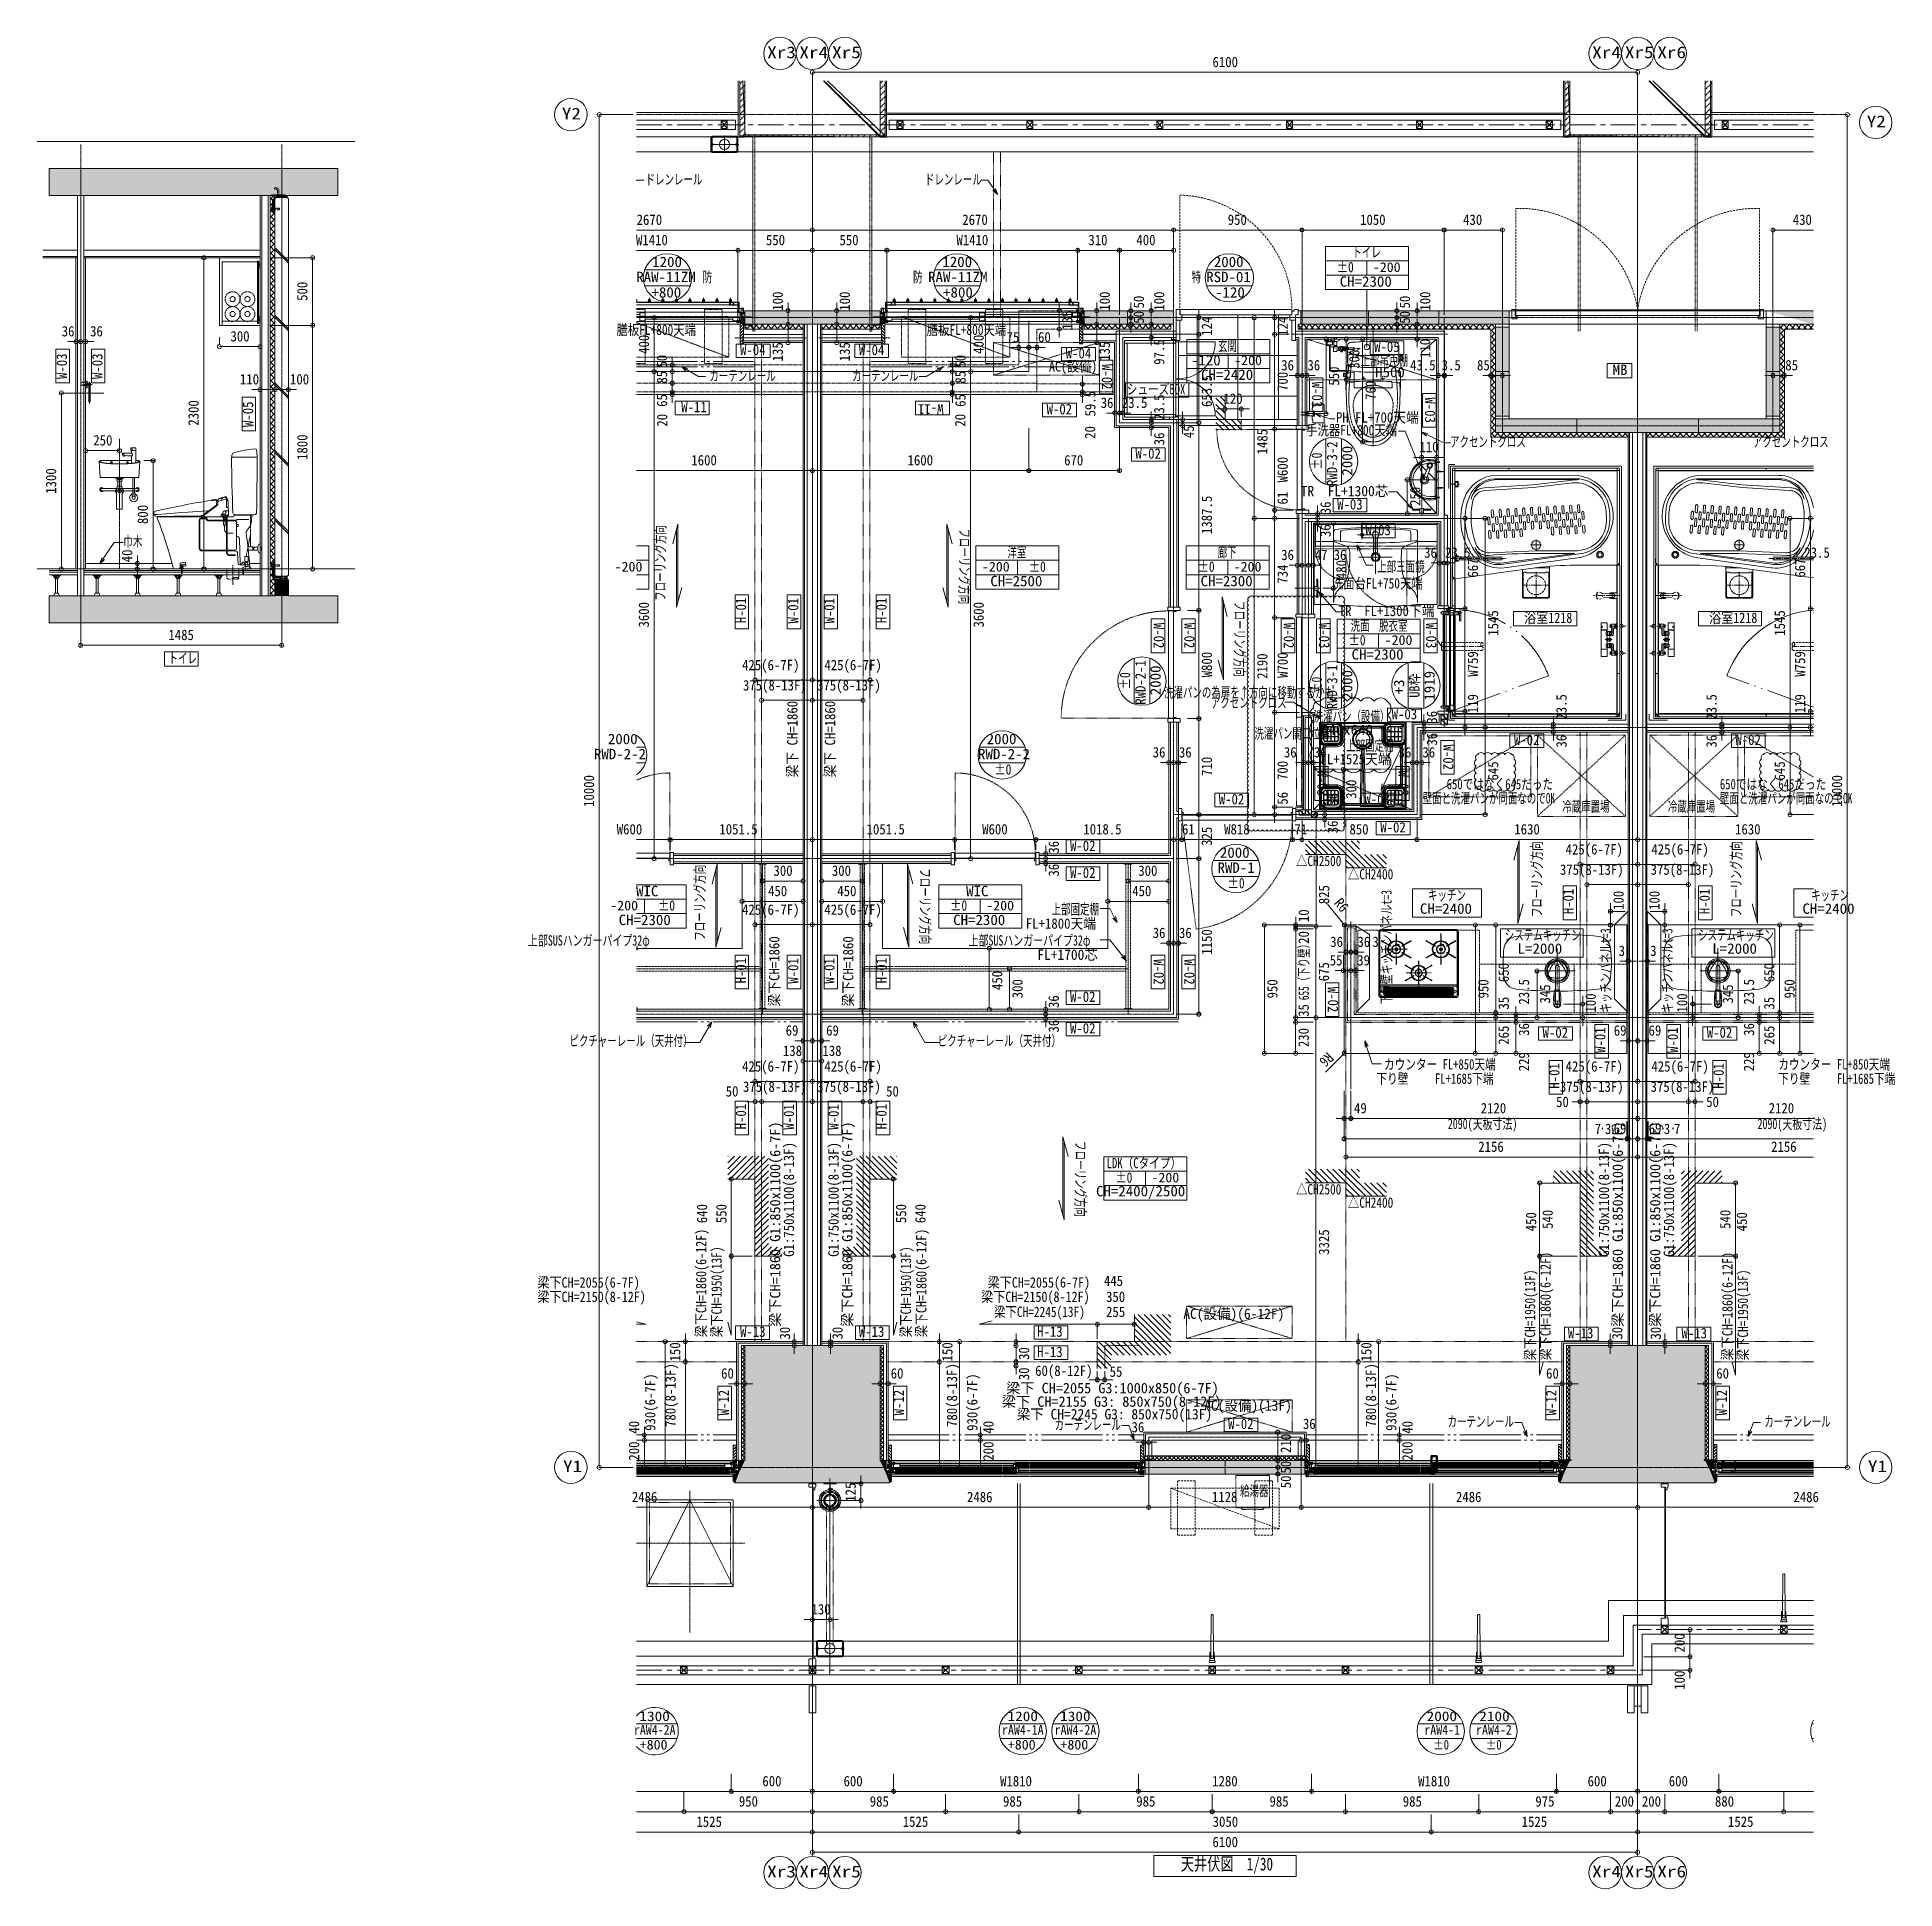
# Model space of a CAD drawing. Units: millimetres at full size, sheet at 1:30. Extents: x -17796 to 21385, y -23279 to 7734.
# Drawn here: x 7654 to 21385, y -8335 to 5354 of the extents above; entities that cross this region are included whole.
import ezdxf
from ezdxf.enums import TextEntityAlignment as Align

# ---------------------------------------------------------------- set-up
doc = ezdxf.new("R2010")
doc.units = ezdxf.units.MM
doc.header["$LTSCALE"] = 30
for name, pattern in [('DASHED', [7.5, 6, -1.5]), ('LONG_DASHED_DOTTED', [15.25, 12, -1.5, 0.25, -1.5]), ('LONG_DASHED_DOUBLE_DOTTED', [17, 12, -1.5, 0.25, -1.5, 0.25, -1.5]), ('USER10', [0.12, 0.06, -0.06]), ('USER11', [0.25, 0.125, -0.125]), ('USER12', [1.25, 0.625, -0.125, 0.125, -0.125, 0.125, -0.125]), ('USER13', [10, 6.25, -1.25, 1.25, -1.25]), ('USER14', [18.9, 15, -0.9, 0.6, -0.9, 0.6, -0.9]), ('USER15', [30, 15, -5, 5, -5]), ('USER2', [2, 1.25, -0.25, 0.25, -0.25]), ('USER3', [0.48, 0.3, -0.06, 0.06, -0.06]), ('USER4', [0.78, 0.6, -0.06, 0.06, -0.06]), ('USER5', [0.375, 0.25, -0.125]), ('USER6', [2.5, 1.25, -1.25]), ('USER7', [0.2, 0.1, -0.1]), ('USER8', [0.75, 0.5, -0.25]), ('USER9', [2.3, 2, -0.1, 0.1, -0.1])]:
    doc.linetypes.add(name, pattern=pattern)
for name, color, linetype, lineweight in [('0-1_(W)電灯', 253, 'Continuous', 18), ('0-8_ﾄﾞｱR1', 6, 'Continuous', 18), ('0-A_RC壁', 21, 'Continuous', 18), ('0-B_0_6P', 54, 'USER4', 18), ('0-C_0_4P', 4, 'Continuous', 18), ('0-D_破線', 30, 'Continuous', 18), ('0-E_遮音材', 254, 'Continuous', 18), ('0-F_ｶｰﾃﾝﾚｰﾙ', 94, 'Continuous', 18), ('1-0_掃き出しﾏｰｸ', 253, 'USER7', 18), ('1-4_ﾌﾟﾛッﾄ', 41, 'Continuous', 18), ('1-8_CH表記', 2, 'Continuous', 18), ('1-9_LAYER004', 6, 'Continuous', 18), ('1-F_衛生陶器・住設', 2, 'USER9', 18), ('2-1_', 7, 'Continuous', 9), ('2-4_', 5, 'Continuous', 9), ('2-9_', 3, 'Continuous', 18), ('2-A_', 6, 'Continuous', 18), ('2-D_', 5, 'Continuous', 18), ('2-E_', 253, 'USER10', 18), ('3-1_杭芯・見上・見下', 6, 'Continuous', 18), ('3-2_寸法', 142, 'Continuous', 18), ('3-3_文字・断面記号・', 4, 'Continuous', 9), ('3-5_断熱・鉄骨', 30, 'Continuous', 18), ('3-8_符号', 6, 'Continuous', 18), ('3-B_仕上線（タイル・', 7, 'Continuous', 18), ('3-D_雲マーク・質疑コ', 3, 'USER11', 18), ('4-3_', 253, 'Continuous', 18), ('4-4_', 9, 'Continuous', 18), ('4-5_', 3, 'USER14', 18), ('4-B_', 3, 'Continuous', 18), ('5-3_役物', 6, 'Continuous', 18), ('5-5_割付線', 4, 'Continuous', 18), ('5-6_---', 2, 'USER8', 18), ('5-7_補助線', 21, 'Continuous', 20), ('5-E_文字', 6, 'Continuous', 30), ('5-F_寸法', 2, 'USER8', 9), ('6-0_補助線1', 134, 'Continuous', 9), ('6-2_給湯', 2, 'Continuous', 9), ('6-A_寸法', 5, 'Continuous', 18), ('6-B_ﾊｯﾁﾝｸﾞ', 7, 'Continuous', 18), ('6-C_---', 6, 'Continuous', 18), ('6-E_電気', 61, 'Continuous', 18), ('6-F_寸法', 2, 'Continuous', 18), ('7-1_寸法', 83, 'Continuous', 18), ('7-3_梁スリーブ', 253, 'USER7', 18), ('7-8_電気設備', 6, 'USER5', 18), ('7-C_B2', 1, 'Continuous', 18)]:
    doc.layers.add(name, color=color, linetype=linetype, lineweight=lineweight)
doc.layers.add('6-1_給水', color=7, linetype='Continuous')
doc.styles.add('ＭＳ ゴシック', font='')
doc.styles.get('ＭＳ ゴシック').set_extended_font_data('MS Gothic')

msp = doc.modelspace()

# ---------------------------------------------------------------- texts
at = {"layer": '0-1_(W)電灯', "color": 94, "style": 'ＭＳ ゴシック'}
for s, width, p in [('ドレンレール', 0.65, (12150.87, 4240.99)), ('ドレンレール', 0.65, (14216, 4240.99)), ('膳板FL+800天端', 0.8, (11936.07, 3129.27)), ('膳板FL+800天端', 0.8, (14229.45, 3129.27)), ('カーテンレール', 0.65, (12622.66, 2789.35)), ('カーテンレール', 0.65, (13677.35, 2789.35)), ('AC(設備)', 0.85, (15132.59, 2858.68)), ('上部吊戸棚', 0.65, (17436.55, 2903.37)), ('H500', 1.05, (17543.61, 2816.15)), ('手洗器FL+800天端', 0.8, (17033.97, 2387.39)), ('PH FL+700天端', 0.9, (17253.97, 2481.13)), ('TR\u3000FL+1300芯', 0.95, (16993.58, 1936.75)), ('上部三面鏡', 0.65, (17558.92, 1378.84)), ('洗面台FL+750天端', 0.8, (17223.8, 1254.64)), ('TR\u3000FL+1300下端', 0.9, (17274.92, 1050.9)), ('洗濯パン（設備）', 0.65, (17089.08, 271.34)), ('640x640', 1.05, (17142.72, 171.34)), ('上部固定棚', 0.65, (17329.77, 55.3)), ('FL+1525天端', 0.9, (17139.43, -44.7)), ('冷蔵庫置場', 0.65, (18926.43, -395.44)), ('冷蔵庫置場', 0.65, (19707.33, -395.44)), ('上部固定棚', 0.65, (15152.3, -1154.04)), ('FL+1800天端', 0.9, (14961.96, -1260.1)), ('上部SUSハンガーパイプ32φ', 0.7, (11281.45, -1385.12)), ('上部SUSハンガーパイプ32φ', 0.7, (14538.65, -1385.12)), (' FL+1700芯', 0.95, (14996.5, -1490.79)), ('ピクチャーレール（天井付）', 0.65, (11587.95, -2126.85)), ('ピクチャーレール（天井付）', 0.65, (14310.79, -2126.85)), ('カウンター FL+850天端', 0.75, (17609.17, -2300.88)), ('カウンター FL+850天端', 0.75, (20523.38, -2300.88)), ('下り壁\u3000\u3000 FL+1685下端', 0.75, (17553.47, -2406.95)), ('下り壁\u3000\u3000 FL+1685下端', 0.75, (20523.22, -2406.95)), ('AC(設備)(6-12F)', 0.95, (16125.99, -4145.17)), ('AC(設備)(13F)', 0.95, (16280.59, -4823.75)), ('カーテンレール', 0.65, (15174.02, -4965.22)), ('カーテンレール', 0.65, (18079.02, -4941.22)), ('カーテンレール', 0.65, (20420.98, -4941.22))]:
    msp.add_text(s, height=76.97, dxfattribs=dict(at, width=width)).set_placement(p, align=Align.BOTTOM_LEFT)
at = {"layer": '0-1_(W)電灯', "color": 9, "style": 'ＭＳ ゴシック'}
for s, width, p in [('2670', 0.9, (12084.76, 3942.88)), ('2670', 0.9, (14491.88, 3942.88)), ('950', 0.9, (16454.02, 3942.88)), ('1050', 0.9, (17432.43, 3942.88)), ('430', 0.9, (18194.02, 3942.88)), ('430', 0.9, (20630.5, 3942.88)), ('W1410', 0.9, (12080, 3792.88)), ('550', 0.9, (13040.5, 3792.88)), ('550', 0.9, (13584.02, 3792.88)), ('W1410', 0.9, (14448.77, 3792.88)), ('310', 0.9, (15424.02, 3792.88)), ('400', 0.9, (15779.02, 3792.88)), ('75', 0.9, (14819.74, 3074.52)), ('60', 0.9, (15052.12, 3074.52)), ('36', 0.9, (16849.52, 2867.44)), ('36', 0.9, (17043.43, 2867.44)), ('43.5', 0.9, (17802.06, 2867.44)), ('3.5', 0.9, (18035.25, 2867.44)), ('85', 0.9, (18297, 2867.44)), ('85', 0.9, (20575.39, 2867.44)), ('36', 0.9, (15515.21, 2589.69)), ('23.5', 0.9, (15671.54, 2589.69)), ('120', 0.9, (16423, 2620.24)), ('110', 0.9, (17871.45, 2262.51)), ('1600', 0.9, (12489.21, 2164.96)), ('1600', 0.9, (14087.43, 2164.96)), ('670', 0.9, (15245.16, 2164.96)), ('36', 0.9, (16849.52, 1465.06)), ('47', 0.9, (17097.24, 1465.06)), ('36', 0.9, (17237.04, 1465.06)), ('36', 0.9, (17906.32, 1482.09)), ('23.5', 0.9, (18060.54, 1482.09)), ('23.5', 0.9, (20716.1, 1482.09)), ('425(6-7F)', 0.9, (12864.4, 650.88)), ('425(6-7F)', 0.9, (13472.87, 650.88)), ('375(8-13F)', 0.9, (12870.83, 500.88)), ('375(8-13F)', 0.9, (13418.57, 500.88)), ('36', 0.9, (15899.52, 5.89)), ('36', 0.9, (16093.43, 5.89)), ('36', 0.9, (16869.29, 5.89)), ('36', 0.9, (17090.43, 5.89)), ('36', 0.9, (17716.57, 5.89)), ('36', 0.9, (17893.43, 5.89)), ('W600', 0.9, (11937.71, -563.12)), ('1051.5', 0.9, (12696.34, -563.12)), ('1051.5', 0.9, (13784.56, -563.12)), ('W600', 0.9, (14638.93, -563.12)), ('1018.5', 0.9, (15386.72, -563.12)), ('61', 0.9, (16115.83, -563.12)), ('W818', 0.9, (16427.43, -563.12)), ('71', 0.9, (16947.18, -563.12)), ('850', 0.9, (17354.02, -563.12)), ('1630', 0.9, (18572.43, -563.12)), ('1630', 0.9, (20204.21, -563.12)), ('425(6-7F)', 0.9, (18951.62, -711.77)), ('425(6-7F)', 0.9, (19585.65, -711.77)), ('300', 0.9, (13096.5, -869.63)), ('300', 0.9, (13528.02, -869.63)), ('300', 0.9, (15793.02, -869.63)), ('△CH2500', 0.8, (16959.09, -797.4)), ('△CH2400', 0.8, (17342.66, -895.53)), ('375(8-13F)', 0.9, (18909.58, -861.77)), ('375(8-13F)', 0.9, (19579.82, -861.77)), ('450', 0.9, (13056.45, -1019.63)), ('450', 0.9, (13568.06, -1019.63)), ('450', 0.9, (15748.28, -1019.63)), ('425(6-7F)', 0.9, (12864.4, -1157.47)), ('425(6-7F)', 0.9, (13472.87, -1157.47)), ('36', 0.9, (15899.52, -1329.07)), ('36', 0.9, (16093.43, -1329.07)), ('36', 0.9, (17211.7, -1395.23)), ('36', 0.9, (17412.58, -1395.23)), ('3', 0.9, (17523.6, -1395.23)), ('3', 0.9, (19343.6, -1461.49)), ('3', 0.9, (19576.66, -1461.49)), ('55', 0.9, (17208.16, -1531.83)), ('39', 0.9, (17411.84, -1531.83)), ('69', 0.9, (13186.63, -2050.66)), ('69', 0.9, (13485.76, -2050.66)), ('69', 0.9, (19307.64, -2050.66)), ('69', 0.9, (19564.75, -2050.66)), ('138', 0.9, (13166.51, -2200.66)), ('138', 0.9, (13458, -2200.66)), ('425(6-7F)', 0.9, (12864.4, -2316.37)), ('425(6-7F)', 0.9, (13472.87, -2316.37)), ('425(6-7F)', 0.9, (18951.62, -2316.37)), ('425(6-7F)', 0.9, (19585.65, -2316.37)), ('50', 0.9, (12743.34, -2500.66)), ('375(8-13F)', 0.9, (12870.83, -2466.37)), ('375(8-13F)', 0.9, (13418.57, -2466.37)), ('50', 0.9, (13929.05, -2500.66)), ('375(8-13F)', 0.9, (18909.58, -2466.37)), ('375(8-13F)', 0.9, (19579.82, -2466.37)), ('49', 0.9, (17387.56, -2625.15)), ('2120', 0.9, (18324, -2625.15)), ('50', 0.9, (18881.44, -2578.49)), ('50', 0.9, (19990.95, -2578.49)), ('2120', 0.9, (20452.64, -2625.15)), ('2090(天板寸法)', 0.7, (18081.02, -2740.86)), ('7', 0.9, (19167.29, -2778.07)), ('･', 0.55, (19209.43, -2777.07)), ('3', 0.9, (19242.44, -2778.07)), ('･', 0.55, (19283.57, -2777.07)), ('69', 0.9, (19306.76, -2775.15)), ('69', 0.9, (19565.63, -2775.15)), ('･', 0.55, (19656.86, -2777.07)), ('3', 0.9, (19677.82, -2778.07)), ('･', 0.55, (19731, -2777.07)), ('7', 0.9, (19752.98, -2778.07)), ('2090(天板寸法)', 0.7, (20370.58, -2740.86)), ('2156', 0.9, (18306, -2910.12)), ('2156', 0.9, (20470.64, -2910.12)), ('△CH2500', 0.8, (16959.09, -3225.08)), ('△CH2400', 0.8, (17342.66, -3323.21)), ('梁下CH=2055(6-7F)', 0.85, (11351.39, -3913.62)), ('梁下CH=2055(6-7F)', 0.85, (14679.74, -3913.62)), ('445', 0.9, (15539.19, -3901.28)), ('梁下CH=2150(8-12F)', 0.85, (11351.39, -4019.5)), ('梁下CH=2150(8-12F)', 0.85, (14631.86, -4019.5)), ('350', 0.9, (15554.64, -4019.5)), ('梁下CH=2245(13F)', 0.8, (14727.61, -4130.78)), ('255', 0.9, (15554.64, -4130.78)), ('60', 0.9, (12709.28, -4585.79)), ('60', 0.9, (13963.11, -4585.79)), ('60(8-12F)', 0.9, (15030.68, -4566.65)), ('55', 0.9, (15581.03, -4572.85)), ('60', 0.9, (18807.24, -4585.79)), ('60', 0.9, (20065.15, -4585.79)), ('36', 0.9, (15743.04, -4983.31)), ('36', 0.9, (17009.98, -4958.59)), ('2486', 0.9, (12049.64, -5499.38)), ('2486', 0.9, (14527, -5499.38)), ('1128', 0.9, (16337.43, -5499.38)), ('2486', 0.9, (18141, -5499.38)), ('2486', 0.9, (20635.64, -5499.38))]:
    msp.add_text(s, height=76.97, dxfattribs=dict(at, width=width)).set_placement(p, align=Align.BOTTOM_LEFT)
at = {"layer": '0-1_(W)電灯', "color": 6, "style": 'ＭＳ ゴシック'}
for s, width, p in [('1200', 1.05, (12199.97, 3630.97)), ('1200', 1.05, (14344.75, 3630.97)), ('2000', 1.05, (16351.38, 3630.97)), ('RAW-11ZM', 1.05, (12082.02, 3519.69)), ('防', 0.65, (12573.14, 3519.69)), ('防', 0.65, (14128.12, 3519.69)), ('RAW-11ZM', 1.05, (14239.29, 3519.69)), ('特', 0.65, (16187.11, 3519.69)), ('RSD-01', 1.05, (16294.95, 3519.69)), ('+800', 1.05, (12194.64, 3405.46)), ('+800', 1.05, (14350.09, 3405.46)), ('-120', 1.05, (16360.71, 3405.46)), ('シューズBOX', 0.75, (15707.79, 2690.31)), ('2000', 1.05, (11872.25, 103.84)), ('2000', 1.05, (14672.47, 103.84)), ('RWD-2-2', 1.05, (11768.97, -7.43)), ('RWD-2-2', 1.05, (14608.19, -7.43)), ('±0', 0.8, (14729.15, -121.66)), ('2000', 1.05, (16396.27, -735.97)), ('RWD-1', 1.05, (16378.47, -847.24)), ('±0', 0.8, (16452.95, -961.47)), ('キッチン', 0.65, (17934.43, -1050.26)), ('キッチン', 0.65, (20766.2, -1050.26)), ('CH=2400', 1.05, (17874.7, -1150.26)), ('CH=2400', 1.05, (20702.47, -1150.26)), ('システムキッチン', 0.65, (18502.3, -1345.35)), ('L=2000', 1.05, (18596.86, -1445.35)), ('システムキッチン', 0.65, (19930.82, -1345.35)), ('L=2000', 1.05, (20036.16, -1445.35))]:
    msp.add_text(s, height=76.97, dxfattribs=dict(at, width=width)).set_placement(p, align=Align.BOTTOM_LEFT)
at = {"layer": '0-1_(W)電灯', "color": 7, "style": 'ＭＳ ゴシック'}
for s, height, width, p in [('トイレ', 76.97, 0.65, (17375.2, 3703.1)), ('±0', 76.97, 0.8, (17259.77, 3592.43)), ('CH=2300', 76.97, 1.05, (17282.2, 3485.77)), ('-200', 71.84, 1.05, (17526.87, 3596.09)), ('玄関', 76.97, 0.65, (16381.78, 3010.48)), ('-120', 76.97, 1.05, (16182.26, 2903.81)), ('CH=2420', 76.97, 1.05, (16257.36, 2797.14)), ('-200', 71.84, 1.05, (16502.04, 2907.46)), ('洋室', 76.97, 0.65, (14825.51, 1484.83)), ('廊下', 76.97, 0.65, (16379.88, 1484.83)), ('-200', 71.84, 1.05, (11922.39, 1381.82)), ('-200', 71.84, 1.05, (14637.23, 1381.82)), ('±0', 76.97, 0.8, (14983.46, 1378.17)), ('±0', 76.97, 0.8, (16231.17, 1378.17)), ('-200', 71.84, 1.05, (16498.27, 1381.82)), ('CH=2500', 76.97, 1.05, (14699.22, 1271.5)), ('CH=2300', 76.97, 1.05, (16253.6, 1271.5)), ('洗面\u3000脱衣室', 76.97, 0.65, (17362.57, 942.37)), ('±0', 76.97, 0.8, (17346.96, 835.7)), ('CH=2300', 76.97, 1.05, (17369.39, 729.03)), ('-200', 71.84, 1.05, (17614.07, 839.35)), ('WIC', 76.97, 1.05, (12080.46, -1020.21)), ('WIC', 76.97, 1.05, (14520.11, -1020.21)), ('-200', 71.84, 1.05, (11890.24, -1123.22)), ('±0', 76.97, 0.8, (12243.13, -1126.87)), ('±0', 76.97, 0.8, (14402.28, -1126.87)), ('-200', 71.84, 1.05, (14669.38, -1123.22)), ('CH=2300', 76.97, 1.05, (11952.46, -1233.54)), ('CH=2300', 76.97, 1.05, (14424.7, -1233.54)), ('LDK（Cタイプ）', 76.97, 0.75, (15559.31, -3031.11)), ('CH=2400/2500', 76.97, 1.05, (15480.62, -3238.73)), ('±0', 76.97, 0.8, (15623.44, -3137.78)), ('-200', 71.84, 1.05, (15890.54, -3134.13)), ('天井伏図\u30001/30', 95.25, 0.75, (16107.37, -8227.46))]:
    msp.add_text(s, height=height, dxfattribs=dict(at, width=width)).set_placement(p, align=Align.BOTTOM_LEFT)
at = {"layer": '0-1_(W)電灯', "color": 9, "style": 'ＭＳ ゴシック'}
for s, rotation, width, p in [('100', 90, 0.9, (13188.82, 3331.5)), ('100', 90, 0.9, (13684.31, 3331.5)), ('100', 90, 0.9, (15605.95, 3331.5)), ('50', 90, 0.9, (15858.21, 3348.34)), ('100', 90, 0.9, (16008.69, 3331.5)), ('50', 90, 0.9, (17824.53, 3348.34)), ('100', 90, 0.9, (17974.53, 3331.5)), ('135', 90, 0.9, (15329.26, 3191.46)), ('50', 90, 0.9, (15858.21, 3235.24)), ('50', 90, 0.9, (17824.53, 3235.24)), ('124', 90, 0.9, (16360.64, 3145.81)), ('124', 90, 0.9, (16920.9, 3145.81)), ('400', 90, 0.9, (12199.22, 3012.38)), ('135', 90, 0.9, (13188.82, 2956.98)), ('135', 90, 0.9, (13684.31, 2956.98)), ('400', 90, 0.9, (14673.91, 3012.38)), ('135', 90, 0.9, (15605.95, 2961.23)), ('97.5', 90, 0.9, (16008.69, 2931.82)), ('300', 90, 0.9, (17450.85, 2902.38)), ('110', 90, 0.9, (17974.53, 2981.98)), ('50', 90, 0.9, (12333.52, 2911.24)), ('50', 90, 0.9, (14539.6, 2911.24)), ('550', 90, 0.9, (17300.85, 2777.38)), ('85', 90, 0.9, (12333.52, 2792.74)), ('85', 90, 0.9, (14539.6, 2792.74)), ('653.5', 90, 0.9, (16360.64, 2619.74)), ('700', 90, 0.9, (16920.9, 2738.38)), ('760', 90, 0.9, (17571.39, 2672.38)), ('65', 90, 0.9, (12333.52, 2620.82)), ('65', 90, 0.9, (14539.6, 2620.82)), ('59.5', 90, 0.9, (15499.7, 2549.46)), ('23.5', 90, 0.9, (16008.69, 2523.85)), ('20', 90, 0.9, (12335.02, 2474.26)), ('20', 90, 0.9, (14538.1, 2474.26)), ('20', 90, 0.9, (15498.2, 2384.25)), ('45', 90, 0.9, (16227.26, 2389.63)), ('36', 90, 0.9, (16008.69, 2336.32)), ('1485', 90, 0.9, (16770.9, 2268.98)), ('W600', 90, 0.9, (16920.9, 2062.1)), ('1387.5', 90, 0.9, (16360.64, 1680.56)), ('61', 90, 0.9, (16920.9, 1898.97)), ('250', 90, 0.9, (17901.41, 1888.38)), ('36', 90, 0.9, (17238.41, 1826.71)), ('36', 90, 0.9, (17238.41, 1658.06)), ('734', 90, 0.9, (16920.9, 1313.05)), ('480', 90, 0.9, (17355.04, 1347.27)), ('667', 90, 0.9, (18327.32, 1358.33)), ('667', 90, 0.9, (20745.81, 1358.33)), ('3600', 90, 0.9, (12199.22, 989.53)), ('3600', 90, 0.9, (14673.91, 989.53)), ('1545', 90, 0.9, (18477.32, 928.6)), ('1545', 90, 0.9, (20595.81, 928.6)), ('W800', 90, 0.9, (16360.64, 621.1)), ('2190', 90, 0.9, (16770.9, 609.53)), ('W700', 90, 0.9, (16920.9, 617.1)), ('W759', 90, 0.9, (18327.32, 625.72)), ('W759', 90, 0.9, (20745.81, 625.72)), ('119', 90, 0.9, (18327.32, 355.9)), ('23.5', 90, 0.9, (18982.06, 308.1)), ('23.5', 90, 0.9, (20091.06, 308.1)), ('119', 90, 0.9, (20745.81, 355.9)), ('36', 90, 0.9, (18024.52, 278.72)), ('36', 90, 0.9, (18024.52, 116.27)), ('36', 90, 0.9, (18982.06, 101.64)), ('36', 90, 0.9, (20091.06, 101.64)), ('710', 90, 0.9, (16360.64, -107.62)), ('700', 90, 0.9, (16920.9, -138.14)), ('645', 90, 0.9, (18477.32, -141.26)), ('645', 90, 0.9, (20595.81, -141.26)), ('56', 90, 0.9, (16920.9, -320.33)), ('36', 90, 0.9, (17291.1, -327.18)), ('300', 90, 0.9, (17428.08, -276.62)), ('325', 90, 0.9, (16360.64, -625.12)), ('36', 90, 0.9, (17291.1, -531.94)), ('36', 90, 0.9, (15229.09, -682.36)), ('36', 90, 0.9, (15229.09, -851.8)), ('825', 90, 0.9, (17227, -1056.24)), ('R6', 309.012, 0.9, (17217.93, -1063.59)), ('100', 90, 0.9, (19403.94, -1098.13)), ('100', 90, 0.9, (19669.18, -1098.13)), ('10', 90, 0.9, (17077, -1188.12)), ('1150', 90, 0.9, (16360.64, -1429.51)), ('655（下り壁）', 90, 0.65, (17077, -1765.13)), ('20', 90, 0.9, (17077, -1348.89)), ('675', 90, 0.9, (17226.33, -1626.26)), ('650', 90, 0.9, (18555, -1632.53)), ('650', 90, 0.9, (20518.13, -1632.53)), ('450', 90, 0.9, (14811.22, -1690.48)), ('300', 90, 0.9, (14961.22, -1751.62)), ('950', 90, 0.9, (16845.26, -1752.62)), ('950', 90, 0.9, (18405, -1752.62)), ('23.5', 90, 0.9, (18705, -1797.86)), ('23.5', 90, 0.9, (20368.13, -1797.86)), ('950', 90, 0.9, (20668.13, -1752.62)), ('36', 90, 0.9, (15229.09, -1823.73)), ('35', 90, 0.9, (18555, -1834.91)), ('345', 90, 0.9, (18861, -1790.12)), ('100', 90, 0.9, (19198.25, -1856.91)), ('100', 90, 0.9, (19874.88, -1856.91)), ('345', 90, 0.9, (20212.13, -1790.12)), ('35', 90, 0.9, (20518.13, -1834.91)), ('36', 90, 0.9, (15229.09, -2004.75)), ('35', 90, 0.9, (17076.33, -1888.64)), ('230', 90, 0.9, (17076.33, -2112.62)), ('265', 90, 0.9, (18555, -2095.12)), ('36', 90, 0.9, (18705, -2029.07)), ('36', 90, 0.9, (20368.13, -2029.07)), ('265', 90, 0.9, (20518.13, -2095.12)), ('R6', 224.829, 0.9, (17174.74, -2129.04)), ('229', 90, 0.9, (18705, -2291.17)), ('229', 90, 0.9, (20368.13, -2291.17)), ('640', 90, 0.9, (12629.62, -3414.06)), ('550', 90, 0.9, (12772.53, -3414.06)), ('550', 90, 0.9, (14100.6, -3414.06)), ('640', 90, 0.9, (14243.51, -3414.06)), ('450', 90, 0.9, (18757.69, -3474.15)), ('540', 90, 0.9, (18879.95, -3456.49)), ('540', 90, 0.9, (20193.18, -3456.49)), ('450', 90, 0.9, (20315.44, -3474.15)), ('梁下CH=1860(6-12F)', 90, 0.85, (12622.71, -4257.05)), ('梁下CH=1860(6-12F)', 90, 0.85, (14250.41, -4257.05)), ('3325', 90, 0.9, (17226.33, -3647.97)), ('梁下CH=1950(13F)', 90, 0.8, (12736.91, -4257.05)), ('梁下CH=1950(13F)', 90, 0.8, (14136.21, -4257.05)), ('梁下CH=1860(6-12F)', 90, 0.85, (18864.2, -4427.56)), ('梁下CH=1860(6-12F)', 90, 0.85, (20208.92, -4427.56)), ('梁下CH=1950(13F)', 90, 0.8, (18750, -4427.56)), ('梁下CH=1950(13F)', 90, 0.8, (20323.12, -4427.56)), ('30', 90, 0.9, (13242.49, -4274.65)), ('30', 90, 0.9, (13630.63, -4274.65)), ('30', 90, 0.9, (19394.54, -4274.65)), ('30', 90, 0.9, (19678.58, -4274.65)), ('150', 90, 0.9, (12430.35, -4436.04)), ('150', 90, 0.9, (14442.78, -4436.04)), ('30', 90, 0.9, (15009.42, -4424.92)), ('150', 90, 0.9, (17539.63, -4436.04)), ('780(8-13F)', 90, 0.9, (12396.06, -4920.65)), ('780(8-13F)', 90, 0.9, (14477.07, -4920.65)), ('30', 90, 0.9, (15009.42, -4574.92)), ('780(8-13F)', 90, 0.9, (17573.92, -4920.65)), ('930(6-7F)', 90, 0.9, (12246.06, -4949.47)), ('930(6-7F)', 90, 0.9, (14627.07, -4949.47)), ('930(6-7F)', 90, 0.9, (17723.92, -4949.47)), ('40', 90, 0.9, (12126.77, -4970.33)), ('40', 90, 0.9, (14746.36, -4970.33)), ('40', 90, 0.9, (17843.21, -4970.33)), ('200', 90, 0.9, (12126.77, -5169.59)), ('200', 90, 0.9, (14746.36, -5169.59)), ('210', 90, 0.9, (16944.76, -5113)), ('200', 90, 0.9, (17843.21, -5169.59)), ('50', 90, 0.9, (16944.76, -5264.76)), ('50', 90, 0.9, (16944.76, -5373.78))]:
    msp.add_text(s, height=76.97, rotation=rotation, dxfattribs=dict(at, width=width)).set_placement(p, align=Align.BOTTOM_LEFT)
at = {"layer": '0-1_(W)電灯', "color": 2, "style": 'ＭＳ ゴシック', "width": 0.9}
for s, p in [('W-04', (12849.18, 2980.33)), ('W-04', (13727.46, 2980.33)), ('W-04', (15256.69, 2955.19)), ('W-05', (17536.36, 3003.34)), ('W-11', (12414.63, 2557.85)), ('W-02', (15115.15, 2542.46)), ('W-02', (15771.58, 2213.59)), ('W-03', (17262.79, 1838.78)), ('W-03', (17471.4, 1648.32)), ('W-03', (17665.71, 287.53)), ('W-02', (18570.02, 98.11)), ('W-02', (20206.62, 98.11)), ('W-02', (16387.95, -340.72)), ('W-03', (17464.47, -339.22)), ('W-02', (17581.61, -548.88)), ('W-02', (15288.39, -685.26)), ('W-02', (15288.39, -884.58)), ('W-02', (15288.39, -1801.04)), ('W-02', (15288.39, -2034.37)), ('W-02', (18781.36, -2066.49)), ('W-02', (19995.28, -2066.49)), ('W-13', (12849.38, -4277.57)), ('W-13', (13727.26, -4277.57)), ('H-13', (15045.37, -4276.76)), ('W-13', (18968.44, -4288.47)), ('W-13', (19808.2, -4288.47)), ('H-13', (15045.37, -4426.76)), ('W-02', (16456.53, -4959.42))]:
    msp.add_text(s, height=76.97, dxfattribs=at).set_placement(p, align=Align.BOTTOM_LEFT)
for s, rotation, p in [('W-02', 270, (15500.98, 2937.26)), ('W-03', 270, (17052.95, 2806.45)), ('W-11', 180, (14353.5, 2662.84)), ('W-03', 270, (17889.51, 2690.6)), ('H-01', 90, (12917.42, 1021.58)), ('W-01', 90, (13302.85, 1019.3)), ('W-01', 90, (13570.27, 1019.3)), ('H-01', 90, (13955.71, 1021.58)), ('W-02', 270, (15884.02, 1023.88)), ('W-02', 270, (16109.61, 1023.88)), ('W-02', 270, (16845.21, 1023.88)), ('W-03', 270, (17106.48, 1023.88)), ('W-03', 270, (17897.83, 1023.88)), ('W-02', 270, (18023.8, 124.65)), ('W-03', 270, (17092.89, -67.71)), ('W-03', 270, (17691.48, -67.71)), ('H-01', 90, (19033.36, -1129.65)), ('H-01', 90, (20039.77, -1129.65)), ('H-01', 90, (12917.42, -1641.19)), ('W-01', 90, (13302.85, -1643.48)), ('W-01', 90, (13570.27, -1643.48)), ('H-01', 90, (13955.71, -1641.19)), ('W-02', 270, (15884.02, -1462.27)), ('W-02', 270, (16109.61, -1462.27)), ('W-02', 270, (17170.95, -1666.56)), ('W-01', 90, (19268.34, -2155.19)), ('W-01', 90, (19804.79, -2155.19)), ('H-01', 90, (18929.4, -2419.55)), ('H-01', 90, (20143.73, -2419.55)), ('H-01', 90, (12917.42, -2720.51)), ('W-01', 90, (13271.13, -2722.8)), ('W-01', 90, (13602, -2722.8)), ('H-01', 90, (13955.71, -2720.51)), ('W-12', 90, (12790.04, -4834.98)), ('W-12', 90, (14083.09, -4834.98)), ('W-12', 90, (18906.34, -4834.98)), ('W-12', 90, (20166.79, -4834.98))]:
    msp.add_text(s, height=76.97, rotation=rotation, dxfattribs=at).set_placement(p, align=Align.BOTTOM_LEFT)
at = {"layer": '0-1_(W)電灯', "color": 6, "style": 'ＭＳ ゴシック'}
for s, width, p in [('RWD-3-2', 0.9, (17287.14, 2035.38)), ('±0', 0.8, (17172.91, 2156.48)), ('2000', 1.05, (17398.41, 2112.48)), ('RWD-2-1', 0.9, (15870.16, 418.58)), ('2000', 1.05, (15981.44, 488.82)), ('RWD-3-1', 0.9, (17287.14, 385.18)), ('±0', 0.8, (15755.93, 532.82)), ('±0', 0.8, (17172.91, 499.43)), ('2000', 1.05, (17398.41, 455.43)), ('+3', 1.05, (17781.32, 495.32)), ('UB枠', 0.85, (17895.54, 471.24)), ('1919', 1.05, (18006.82, 448.66))]:
    msp.add_text(s, height=76.97, rotation=90, dxfattribs=dict(at, width=width)).set_placement(p, align=Align.BOTTOM_LEFT)
at = {"layer": '0-1_(W)電灯', "color": 82, "style": 'ＭＳ ゴシック', "width": 0.65}
for p in [(18097.21, 2301.7), (20335.92, 2301.7), (16329.07, 373)]:
    msp.add_text('アクセントクロス', height=76.97, dxfattribs=at).set_placement(p, align=Align.BOTTOM_LEFT)
at = {"layer": '0-1_(W)電灯', "color": 94, "style": 'ＭＳ ゴシック'}
for s, rotation, width, p in [('フローリング方向', 90, 0.65, (12320.74, 1186.71)), ('フローリング方向', 270, 0.65, (14447.4, 1721.73)), ('フローリング方向', 270, 0.65, (16481.35, 1185.18)), ('フローリング方向', 90, 0.65, (18799.69, -1151.54)), ('フローリング方向', 90, 0.65, (20273.44, -1151.54)), ('フローリング方向', 90, 0.65, (12612.04, -1325.68)), ('フローリング方向', 270, 0.65, (14156.1, -790.67)), ('下り壁キッチンパネルt=3', 90, 0.7, (17688.48, -1795.17)), ('キッチンパネルt=3', 90, 0.7, (19308.47, -1859.04)), ('キッチンパネルt=3', 90, 0.7, (19764.65, -1859.04)), ('フローリング方向', 270, 0.65, (15304.84, -2807.43))]:
    msp.add_text(s, height=76.97, rotation=rotation, dxfattribs=dict(at, width=width)).set_placement(p, align=Align.BOTTOM_LEFT)
at = {"layer": '0-1_(W)電灯', "color": 1, "style": 'ＭＳ ゴシック'}
for s, width, p in [('洗濯パンの為扉を↑方向に移動するかも', 0.65, (15982.61, 448.32)), ('洗濯パン開口位置', 0.65, (16651.38, 144.98)), ('650ではなく645だった', 0.75, (18072.74, -229.52)), ('650ではなく645だった', 0.75, (20092.14, -229.52)), ('壁面と洗濯パンが同面なのでOK', 0.65, (17894.89, -333.74)), ('壁面と洗濯パンが同面なのでOK', 0.65, (20092.14, -333.74))]:
    msp.add_text(s, height=76.97, dxfattribs=dict(at, width=width)).set_placement(p, align=Align.BOTTOM_LEFT)
at = {"layer": '0-1_(W)電灯', "color": 4, "style": 'ＭＳ ゴシック', "width": 0.9}
for s, p in [('梁下 CH=1860', (13297.09, -118.77)), ('梁下 CH=1860', (13576.03, -118.77)), ('梁下CH=1860', (13163.42, -1812.07)), ('梁下CH=1860', (13709.7, -1812.07)), ('           G1:750x1100(8-13F)', (13271.48, -4180.98)), ('           G1:750x1100(8-13F)', (13601.65, -4180.98)), ('           G1:750x1100(8-13F)', (19296.43, -4180.98)), ('           G1:750x1100(8-13F)', (19776.7, -4180.98))]:
    msp.add_text(s, height=76.97, rotation=90, dxfattribs=at).set_placement(p, align=Align.BOTTOM_LEFT)
at = {"layer": '0-1_(W)電灯', "color": 4, "style": 'ＭＳ ゴシック'}
for p in [(13169.9, -4180.98), (13703.22, -4180.98), (19398, -4180.98), (19675.12, -4180.98)]:
    msp.add_text('梁下CH=1860 G1:850x1100(6-7F)', height=76.97, rotation=90, dxfattribs=at).set_placement(p, align=Align.BOTTOM_LEFT)
for s, p in [('梁下 CH=2055 G3:1000x850(6-7F)', (14816.4, -4694.5)), ('梁下 CH=2155 G3: 850x750(8-12F)', (14784.07, -4794.5))]:
    msp.add_text(s, height=76.97, dxfattribs=at).set_placement(p, align=Align.BOTTOM_LEFT)
at = {"layer": '0-1_(W)電灯', "color": 4, "style": 'ＭＳ ゴシック', "width": 0.95}
msp.add_text('梁下 CH=2245 G3: 850x750(13F)', height=76.97, dxfattribs=at).set_placement((14895.77, -4887.41), align=Align.BOTTOM_LEFT)
at = {"layer": '0-8_ﾄﾞｱR1', "style": 'ＭＳ ゴシック'}
for s, width, p in [('MB', 1.05, (19298.98, 2833.47)), ('浴室1218', 0.85, (18644.84, 999.44)), ('浴室1218', 0.85, (20012.23, 999.44)), ('トイレ', 0.65, (8625.31, 701.24))]:
    msp.add_text(s, height=76.97, dxfattribs=dict(at, width=width)).set_placement(p, align=Align.BOTTOM_LEFT)
at = {"layer": '0-F_ｶｰﾃﾝﾚｰﾙ', "style": 'ＭＳ ゴシック', "width": 0.65}
msp.add_text('巾木', height=76.98, dxfattribs=at).set_placement((8290.68, 1564.04), align=Align.BOTTOM_LEFT)
at = {"layer": '1-8_CH表記', "style": 'ＭＳ ゴシック', "width": 1.2}
for s, p in [('Xr3', (13049.78, 5172.15)), ('Xr4', (13288.07, 5172.15)), ('Xr5', (13529.78, 5172.15)), ('Xr4', (19148.07, 5172.15)), ('Xr5', (19389.78, 5172.15)), ('Xr6', (19629.78, 5172.15)), ('Xr3', (13049.78, -8276.78)), ('Xr4', (13288.07, -8276.78)), ('Xr5', (13529.78, -8276.78)), ('Xr4', (19148.07, -8276.78)), ('Xr5', (19389.78, -8276.78)), ('Xr6', (19629.78, -8276.78))]:
    msp.add_text(s, height=86.66, dxfattribs=at).set_placement(p, align=Align.BOTTOM_LEFT)
at = {"layer": '1-8_CH表記', "color": 9, "style": 'ＭＳ ゴシック', "width": 0.9}
for p in [(16341.5, 5109), (16341.5, -8049.93)]:
    msp.add_text('6100', height=76.98, dxfattribs=at).set_placement(p, align=Align.BOTTOM_LEFT)
for p in [(11793.72, -336.76), (21018.87, -336.76)]:
    msp.add_text('10000', height=76.98, rotation=90, dxfattribs=at).set_placement(p, align=Align.BOTTOM_LEFT)
at = {"layer": '1-9_LAYER004', "style": 'ＭＳ ゴシック'}
for s, width, p in [('rAW4-1A', 0.9, (14785.69, -7216.75)), ('1200', 1.15, (14826.49, -7116.75)), ('rAW4-2A', 0.9, (15174.6, -7216.75)), ('1300', 1.15, (15215.4, -7116.75)), ('rAW4-1', 0.9, (17907.25, -7216.75)), ('2000', 1.15, (17924.31, -7116.75)), ('rAW4-2', 0.9, (18289.76, -7216.75)), ('2100', 1.15, (18313.23, -7116.75)), ('+800', 1.05, (14828.89, -7326.75)), ('+800', 1.05, (15217.8, -7326.75)), ('±0', 0.8, (17972.49, -7326.75)), ('±0', 0.8, (18361.4, -7326.75))]:
    msp.add_text(s, height=71.84, dxfattribs=dict(at, width=width)).set_placement(p, align=Align.BOTTOM_LEFT)
at = {"layer": '1-F_衛生陶器・住設', "style": 'ＭＳ ゴシック', "width": 1.2}
for s, p in [('Y2', (11532.06, 4719.3)), ('Y2', (21177.21, 4661.87)), ('Y1', (11540.63, -5280.7)), ('Y1', (21185.78, -5280.7))]:
    msp.add_text(s, height=86.66, dxfattribs=at).set_placement(p, align=Align.BOTTOM_LEFT)
at = {"layer": '2-4_', "color": 9, "style": 'ＭＳ ゴシック', "width": 0.9}
msp.add_text('130', height=76.98, dxfattribs=at).set_placement((13377.07, -6329.5), align=Align.BOTTOM_LEFT)
at = {"layer": '3-1_杭芯・見上・見下', "style": 'ＭＳ ゴシック'}
for s, width, p in [('rAW4-2A', 0.9, (12064.6, -7216.75)), ('1300', 1.15, (12105.4, -7116.75)), ('+800', 1.05, (12107.8, -7326.75))]:
    msp.add_text(s, height=71.84, dxfattribs=dict(at, width=width)).set_placement(p, align=Align.BOTTOM_LEFT)
at = {"layer": '3-1_杭芯・見上・見下', "color": 9, "style": 'ＭＳ ゴシック', "width": 0.9}
for s, height, p in [('600', 76.97, (13014.35, -7599.93)), ('600', 76.98, (13614.35, -7599.93)), ('W1810', 76.98, (14771.35, -7599.93)), ('1280', 76.98, (16339.21, -7599.93)), ('W1810', 76.98, (17861.35, -7599.93)), ('600', 76.98, (19114.35, -7599.93)), ('600', 76.97, (19714.35, -7599.93))]:
    msp.add_text(s, height=height, dxfattribs=at).set_placement(p, align=Align.BOTTOM_LEFT)
at = {"layer": '3-3_文字・断面記号・', "color": 9, "style": 'ＭＳ ゴシック', "width": 0.9}
msp.add_text('125', height=76.97, rotation=90, dxfattribs=at).set_placement((13727.52, -5473.54), align=Align.BOTTOM_LEFT)
at = {"layer": '3-5_断熱・鉄骨', "color": 9, "style": 'ＭＳ ゴシック', "width": 0.9}
for s, p in [('1525', (12526.71, -7899.93)), ('1525', (14051.71, -7899.93)), ('3050', (16342.64, -7899.93)), ('1525', (18626.71, -7899.93)), ('1525', (20151.71, -7899.93))]:
    msp.add_text(s, height=76.98, dxfattribs=at).set_placement(p, align=Align.BOTTOM_LEFT)
at = {"layer": '3-8_符号', "color": 94, "style": 'ＭＳ ゴシック', "width": 0.65}
msp.add_text('給湯器', height=76.97, dxfattribs=at).set_placement((16545.74, -5454.1), align=Align.BOTTOM_LEFT)
at = {"layer": '3-B_仕上線（タイル・', "color": 9, "style": 'ＭＳ ゴシック', "width": 0.9}
for s, p in [('500', (9674.51, 3404.39)), ('2300', (8870.68, 2481.53)), ('1800', (9674.51, 2228.1)), ('1300', (7817.46, 1978.1)), ('800', (8495.74, 1754.39)), ('40', (8379.86, 1471.56))]:
    msp.add_text(s, height=76.98, rotation=90, dxfattribs=at).set_placement(p, align=Align.BOTTOM_LEFT)
for s, p in [('36', (7835.22, 3118.42)), ('36', (8044.73, 3118.42)), ('300', (9082.57, 3081.06)), ('110', (9152.49, 2763.36)), ('100', (9522.41, 2763.36)), ('250', (8068.57, 2312.38)), ('1485', (8623.79, 873.54))]:
    msp.add_text(s, height=76.98, dxfattribs=at).set_placement(p, align=Align.BOTTOM_LEFT)
at = {"layer": '4-4_', "color": 2, "style": 'ＭＳ ゴシック', "width": 0.9}
for s, p in [('W-03', (7897.05, 2826.62)), ('W-03', (8159.61, 2826.62)), ('W-05', (9273.55, 2471.56))]:
    msp.add_text(s, height=76.97, rotation=90, dxfattribs=at).set_placement(p, align=Align.BOTTOM_LEFT)
at = {"layer": '6-B_ﾊｯﾁﾝｸﾞ', "color": 9, "style": 'ＭＳ ゴシック', "width": 0.9}
for s, p in [('200', (19855.65, -6587.62)), ('100', (19855.65, -6863.19))]:
    msp.add_text(s, height=76.98, rotation=90, dxfattribs=at).set_placement(p, align=Align.BOTTOM_LEFT)
for s, p in [('950', (12840.5, -7749.93)), ('985', (13808, -7749.93)), ('985', (14793, -7749.93)), ('985', (15778, -7749.93)), ('985', (16763, -7749.93)), ('985', (17748, -7749.93)), ('975', (18728, -7749.93)), ('200', (19315.5, -7749.93)), ('200', (19515.5, -7749.93)), ('880', (20055.5, -7749.93))]:
    msp.add_text(s, height=76.98, dxfattribs=at).set_placement(p, align=Align.BOTTOM_LEFT)

# ---------------------------------------------------------------- blocks, each defined once
blk = doc.blocks.new('REF-TO-1X873')
at = {"layer": '5-5_割付線'}
for p, q in [((1121.1, 7175.5), (881.1, 7175.5)), ((881.1, 7145.5), (1140.6, 7145.5)), ((1121.1, 7610.5), (1121.1, 7175.5)), ((2162.1, 7625.5), (1136.1, 7625.5)), ((1170.6, 7561), (1170.6, 7175.5)), ((1412.1, 7576), (1185.6, 7576)), ((1421.1, 7567), (1421.1, 7460.5)), ((1421.1, 5690.5), (1421.1, 5621.5)), ((1427.1, 5615.5), (1421.1, 5621.5)), ((1421.1, 5609.5), (1427.1, 5615.5)), ((1421.1, 5609.5), (1421.1, 5534.5)), ((1685.1, 5525.5), (1430.1, 5525.5)), ((1455.6, 7445.5), (1436.1, 7445.5)), ((1455.6, 5705.5), (1436.1, 5705.5)), ((1470.6, 7567), (1470.6, 7460.5)), ((1470.6, 5690.5), (1470.6, 5584)), ((1656.6, 7576), (1479.6, 7576)), ((1656.6, 5575), (1479.6, 5575)), ((1712.1, 4925.5), (1631.1, 4925.5)), ((1671.6, 5590), (1671.6, 7561)), ((1685.1, 5525.5), (1685.1, 4961.5)), ((1923.6, 7576), (1721.1, 7576)), ((1721.1, 7576), (1721.1, 7015)), ((1925.6, 7015), (1721.1, 7015)), ((1721.1, 6965.5), (1721.1, 6584.5)), ((1939.9, 6965.5), (1721.1, 6965.5)), ((1871.1, 6584.5), (1721.1, 6584.5)), ((2096.1, 6535), (1721.1, 6535)), ((1721.1, 6535), (1721.1, 5575)), ((2162.1, 5575), (1721.1, 5575)), ((2162.1, 5525.5), (1721.1, 5525.5)), ((1721.1, 5525.5), (1721.1, 4934.5)), ((1871.1, 6605.5), (1871.1, 6584.5)), ((1925.1, 6635.5), (1901.1, 6635.5)), ((1901.1, 6599.5), (1901.1, 6577)), ((1931.1, 6608.5), (1910.1, 6608.5)), ((2072.1, 6568), (1910.1, 6568)), ((1940.1, 7592.5), (1923.6, 7576)), ((1925.6, 7015), (1951.1, 7040.5)), ((1982.1, 7592.5), (1940.1, 7592.5)), ((1940.1, 6620.5), (1940.1, 6617.5)), ((1950.5, 6969.9), (2003, 7022.4)), ((1995.5, 7040.5), (1951.1, 7040.5)), ((1982.1, 7592.5), (1982.1, 7576)), ((2162.1, 7576), (1982.1, 7576)), ((2042.1, 6620.5), (2042.1, 6617.5)), ((2072.1, 6608.5), (2051.1, 6608.5)), ((2081.1, 6635.5), (2057.1, 6635.5)), ((2081.1, 6599.5), (2081.1, 6577)), ((2111.1, 6605.5), (2111.1, 6550)), ((2171.1, 7616.5), (2171.1, 7585)), ((2171.1, 5566), (2171.1, 5534.5))]:
    blk.add_line(p, q, dxfattribs=at)
blk.add_lwpolyline([(1685.1, 4961.5), (1631.1, 4961.5), (1631.1, 4925.5)], dxfattribs=at)
for centre, radius, start, end in [((881.1, 7160.5), 15, 90, 270), ((1136.1, 7610.5), 15, 90, 180), ((1140.6, 7175.5), 30, 270, 0), ((1185.6, 7561), 15, 90, 180), ((1412.1, 7567), 9, 0, 90), ((1436.1, 7460.5), 15, 180, 270), ((1436.1, 5690.5), 15, 90, 180), ((1430.1, 5534.5), 9, 180, 270), ((1455.6, 7460.5), 15, 270, 0), ((1455.6, 5690.5), 15, 0, 90), ((1479.6, 7567), 9, 90, 180), ((1479.6, 5584), 9, 180, 270), ((1656.6, 7561), 15, 0, 90), ((1656.6, 5590), 15, 270, 0), ((1712.1, 4934.5), 9, 270, 0), ((1901.1, 6605.5), 30, 90, 180), ((1910.1, 6599.5), 9, 90, 180), ((1910.1, 6577), 9, 180, 270), ((1925.1, 6620.5), 15, 0, 90), ((1931.1, 6617.5), 9, 270, 0), ((1939.9, 6980.5), 15, 270, 315), ((1995.5, 7029.9), 10.6, 315, 90), ((2057.1, 6620.5), 15, 90, 180), ((2051.1, 6617.5), 9, 180, 270), ((2072.1, 6599.5), 9, 0, 90), ((2072.1, 6577), 9, 270, 0), ((2081.1, 6605.5), 30, 0, 90), ((2096.1, 6550), 15, 270, 0), ((2162.1, 7616.5), 9, 0, 90), ((2162.1, 7585), 9, 270, 0), ((2162.1, 5566), 9, 0, 90), ((2162.1, 5534.5), 9, 270, 0)]:
    blk.add_arc(centre, radius, start, end, dxfattribs=at)
blk = doc.blocks.new('BZA-127(RL)')
at = {"layer": '5-6_---'}
for p, q in [((-1110, 1149.2), (-1110, 770.8)), ((-819, 1248.5), (-1059.9, 1208.4)), ((-819, 671.5), (-1059.9, 711.6)), ((-819, 2010), (-819, 90)), ((-819, 2010), (-750, 2010)), ((-750, 1875.2), (-819, 1818)), ((-819, 1722), (-750, 1722)), ((-819, 1248.5), (-750, 1260)), ((-819, 671.5), (-750, 660)), ((-750, 316.9), (-819, 378)), ((-819, 378), (-750, 378)), ((-819, 135), (-750, 135)), ((-819, 90), (-750, 90)), ((-750, 2010), (-750, 90)), ((-647.7, 1870.4), (-750, 1785.6)), ((-649, 319.6), (-750, 409.1)), ((-714, 285), (-750, 316.9)), ((-696, 150), (-714, 285)), ((-714, 285), (-714, 195)), ((-696, 2040), (-627.5, 2031.4)), ((-696, 150), (-627.5, 158.6)), ((-696, 150), (-696, 60)), ((-647.7, 1870.4), (-649, 1780.4)), ((-627.5, 158.6), (-649, 319.6)), ((-627.5, 2031.4), (-647.7, 1870.4)), ((-627.5, 2031.4), (-627.5, 1941.4))]:
    blk.add_line(p, q, dxfattribs=at)
for points in [[(-696, 60), (-714, 195), (-750, 226.4), (-819, 286.6)], [(-696, 2040), (-714, 1905), (-750, 1875.2)], [(-627.5, 1941.4), (-649, 1780.4), (-750, 1690.9)], [(-696, 60), (-627.5, 68.6), (-627.5, 158.6)]]:
    blk.add_lwpolyline(points, dxfattribs=at)
for centre, start, end in [((-1050, 1149.2), 99.46233, 180), ((-1050, 770.8), 180, 260.53767)]:
    blk.add_arc(centre, 60, start, end, dxfattribs=at)
blk = doc.blocks.new('REF-TO-1X861')
at = {"layer": '5-5_割付線'}
for p, q in [((3292, 7192.3), (3292, 7223.8)), ((3292, 5141.8), (3292, 5173.3)), ((3301, 7232.8), (4327, 7232.8)), ((3481, 7183.3), (3301, 7183.3)), ((3742, 5132.8), (3301, 5132.8)), ((3406, 5237.8), (3382, 5237.8)), ((3382, 5179.3), (3382, 5201.8)), ((3391, 5210.8), (3412, 5210.8)), ((3553, 5170.3), (3391, 5170.3)), ((3421, 5219.8), (3421, 5222.8)), ((3457, 6191.8), (3457, 6227.8)), ((3512.6, 5572.1), (3460.1, 5624.6)), ((3484, 6182.8), (3466, 6182.8)), ((3512, 5642.8), (3467.6, 5642.8)), ((3742, 6242.8), (3472, 6242.8)), ((3523, 7199.8), (3481, 7199.8)), ((3481, 7183.3), (3481, 7199.8)), ((3742, 6206.8), (3493, 6206.8)), ((3493, 6191.8), (3493, 6206.8)), ((3537.5, 5617.3), (3512, 5642.8)), ((3523, 7199.8), (3539.5, 7183.3)), ((3523, 5219.8), (3523, 5222.8)), ((3742, 5567.8), (3523.2, 5567.8)), ((3553, 5210.8), (3532, 5210.8)), ((3742, 5617.3), (3537.5, 5617.3)), ((3562, 5237.8), (3538, 5237.8)), ((3742, 7183.3), (3539.5, 7183.3)), ((3562, 5179.3), (3562, 5201.8)), ((3592, 5182.3), (3592, 5207.8)), ((3742, 5182.3), (3592, 5182.3)), ((3742, 6242.8), (3742, 7183.3)), ((3742, 5617.3), (3742, 6206.8)), ((3742, 5182.3), (3742, 5567.8)), ((3742, 4541.8), (3742, 5132.8)), ((3832, 4532.8), (3751, 4532.8)), ((3778, 4568.8), (3778, 5132.8)), ((4033, 5132.8), (3778, 5132.8)), ((3832, 4568.8), (3778, 4568.8)), ((3791.5, 5197.3), (3791.5, 7168.3)), ((3806.5, 7183.3), (3983.5, 7183.3)), ((3983.5, 5182.3), (3806.5, 5182.3)), ((3832, 4532.8), (3832, 4568.8)), ((3992.5, 7067.8), (3992.5, 7174.3)), ((3992.5, 5297.8), (3992.5, 5191.3)), ((4027, 7052.8), (4007.5, 7052.8)), ((4027, 5312.8), (4007.5, 5312.8)), ((4042, 5228.8), (4036, 5222.8)), ((4036, 5222.8), (4042, 5216.8)), ((4042, 7067.8), (4042, 7174.3)), ((4042, 5297.8), (4042, 5228.8)), ((4042, 5216.8), (4042, 5141.8)), ((4051, 7183.3), (4277.5, 7183.3)), ((4292.5, 7168.3), (4292.5, 6782.8)), ((4582, 6752.8), (4322.5, 6752.8)), ((4342, 7217.8), (4342, 6782.8)), ((4342, 6782.8), (4582, 6782.8))]:
    blk.add_line(p, q, dxfattribs=at)
blk.add_lwpolyline([(3352, 5207.8), (3352, 5182.3), (3301, 5182.3)], dxfattribs=at)
for centre, radius, start, end in [((3301, 7223.8), 9, 90, 180), ((3301, 7192.3), 9, 180, 270), ((3301, 5173.3), 9, 90, 180), ((3301, 5141.8), 9, 180, 270), ((3382, 5207.8), 30, 90, 180), ((3391, 5201.8), 9, 90, 180), ((3391, 5179.3), 9, 180, 270), ((3406, 5222.8), 15, 0, 90), ((3412, 5219.8), 9, 270, 0), ((3472, 6227.8), 15, 90, 180), ((3466, 6191.8), 9, 180, 270), ((3467.6, 5632.1), 10.6, 90, 225), ((3484, 6191.8), 9, 270, 0), ((3523.2, 5582.8), 15, 225, 270), ((3538, 5222.8), 15, 90, 180), ((3532, 5219.8), 9, 180, 270), ((3553, 5201.8), 9, 0, 90), ((3553, 5179.3), 9, 270, 360), ((3562, 5207.8), 30, 0, 90), ((3751, 4541.8), 9, 180, 270), ((3806.5, 7168.3), 15, 90, 180), ((3806.5, 5197.3), 15, 180, 270), ((3983.5, 7174.3), 9, 0, 90), ((3983.5, 5191.3), 9, 270, 0), ((4007.5, 7067.8), 15, 180, 270), ((4007.5, 5297.8), 15, 90, 180), ((4027, 7067.8), 15, 270, 0), ((4027, 5297.8), 15, 0, 90), ((4033, 5141.8), 9, 270, 0), ((4051, 7174.3), 9, 90, 180), ((4277.5, 7168.3), 15, 0, 90), ((4322.5, 6782.8), 30, 180, 270), ((4327, 7217.8), 15, 0, 90), ((4582, 6767.8), 15, 270, 90)]:
    blk.add_arc(centre, radius, start, end, dxfattribs=at)
blk = doc.blocks.new('BZA-127(RR)')
at = {"layer": '5-6_---'}
for p, q in [((696, 2040), (627.5, 2031.4)), ((627.5, 2031.4), (647.7, 1870.4)), ((627.5, 2031.4), (627.5, 1941.4)), ((627.5, 158.6), (649, 319.6)), ((696, 150), (627.5, 158.6)), ((647.7, 1870.4), (750, 1785.6)), ((647.7, 1870.4), (649, 1780.4)), ((649, 319.6), (750, 409.1)), ((696, 150), (714, 285)), ((696, 150), (696, 60)), ((714, 285), (750, 316.9)), ((714, 285), (714, 195)), ((819, 2010), (750, 2010)), ((750, 2010), (750, 90)), ((750, 1875.2), (819, 1818)), ((819, 1722), (750, 1722)), ((819, 1248.5), (750, 1260)), ((819, 671.5), (750, 660)), ((750, 316.9), (819, 378)), ((819, 378), (750, 378)), ((819, 135), (750, 135)), ((819, 90), (750, 90)), ((819, 2010), (819, 90)), ((819, 1248.5), (1059.9, 1208.4)), ((819, 671.5), (1059.9, 711.6)), ((1110, 1149.2), (1110, 770.8))]:
    blk.add_line(p, q, dxfattribs=at)
for points in [[(627.5, 1941.4), (649, 1780.4), (750, 1690.9)], [(696, 60), (627.5, 68.6), (627.5, 158.6)], [(696, 2040), (714, 1905), (750, 1875.2)], [(696, 60), (714, 195), (750, 226.4), (819, 286.6)]]:
    blk.add_lwpolyline(points, dxfattribs=at)
for centre, start, end in [((1050, 1149.2), 0, 80.53767), ((1050, 770.8), 279.46233, 0)]:
    blk.add_arc(centre, 60, start, end, dxfattribs=at)
blk = doc.blocks.new('BAP-500R')
at = {"layer": '5-7_補助線'}
for p, q in [((-450, 30), (-450, -969)), ((-420, 60), (0, 60)), ((60, 0), (60, -969)), ((-450, -969), (60, -969))]:
    blk.add_line(p, q, dxfattribs=at)
for centre, radius, start, end in [((-420, 30), 30, 90, 180), ((0, 0), 60, 0, 90)]:
    blk.add_arc(centre, radius, start, end, dxfattribs=at)
at = {"layer": '5-F_寸法'}
for p, q in [((-450, 0), (0, 0)), ((0, 0), (0, -969))]:
    blk.add_line(p, q, dxfattribs=at)
blk = doc.blocks.new('SUBL42TML6')
at = {"layer": '5-E_文字', "linetype": 'USER8'}
blk.add_lwpolyline([(0, 291), (90, 291), (90, 1224), (0, 1224)], close=True, dxfattribs=at)
at = {"layer": '5-F_寸法'}
for p, q in [((0, 0), (0, 1260)), ((450, 1260), (0, 1260)), ((450, 1260), (0, 1260)), ((4124.9, 1224), (0, 1224)), ((989.7, 45), (0, 45)), ((990, 0), (0, 0))]:
    blk.add_line(p, q, dxfattribs=at)
at = {"layer": '6-0_補助線1', "color": 3, "lineweight": 20}
blk.add_line((4124.9, 1260), (450, 1260), dxfattribs=at)
at = {"layer": '6-2_給湯'}
for p, q in [((11.9, 1219.7), (12.2, 1219.7)), ((11.9, 1172.1), (12.2, 1172.1)), ((11.9, 1124.4), (12.2, 1124.4)), ((11.9, 1076.8), (12.2, 1076.8)), ((11.9, 1029.2), (12.2, 1029.2)), ((11.9, 981.6), (12.2, 981.6)), ((11.9, 933.9), (12.2, 933.9)), ((11.9, 886.3), (12.2, 886.3)), ((11.9, 838.7), (12.2, 838.7)), ((11.9, 791.1), (12.2, 791.1)), ((11.9, 743.4), (12.2, 743.4)), ((11.9, 695.8), (12.2, 695.8)), ((11.9, 648.2), (12.2, 648.2)), ((11.9, 600.6), (12.2, 600.6)), ((11.9, 552.9), (12.2, 552.9)), ((11.9, 505.3), (12.2, 505.3)), ((11.9, 457.7), (12.2, 457.7)), ((11.9, 410.1), (12.2, 410.1)), ((11.9, 362.4), (12.2, 362.4)), ((11.9, 314.8), (12.2, 314.8)), ((23.8, 1195.9), (24.1, 1195.9)), ((23.8, 1148.2), (24.1, 1148.2)), ((23.8, 1100.6), (24.1, 1100.6)), ((23.8, 1053), (24.1, 1053)), ((23.8, 1005.4), (24.1, 1005.4)), ((23.8, 957.7), (24.1, 957.7)), ((23.8, 910.1), (24.1, 910.1)), ((23.8, 862.5), (24.1, 862.5)), ((23.8, 814.9), (24.1, 814.9)), ((23.8, 767.2), (24.1, 767.2)), ((23.8, 719.6), (24.1, 719.6)), ((23.8, 672), (24.1, 672)), ((23.8, 624.4), (24.1, 624.4)), ((23.8, 576.7), (24.1, 576.7)), ((23.8, 529.1), (24.1, 529.1)), ((23.8, 481.5), (24.1, 481.5)), ((23.8, 433.9), (24.1, 433.9)), ((23.8, 386.2), (24.1, 386.2)), ((23.8, 338.6), (24.1, 338.6)), ((35.7, 1219.7), (36, 1219.7)), ((35.7, 1172.1), (36, 1172.1)), ((35.7, 1124.4), (36, 1124.4)), ((35.7, 1076.8), (36, 1076.8)), ((35.7, 1029.2), (36, 1029.2)), ((35.7, 981.6), (36, 981.6)), ((35.7, 933.9), (36, 933.9)), ((35.7, 886.3), (36, 886.3)), ((35.7, 838.7), (36, 838.7)), ((35.7, 791.1), (36, 791.1)), ((35.7, 743.4), (36, 743.4)), ((35.7, 695.8), (36, 695.8)), ((35.7, 648.2), (36, 648.2)), ((35.7, 600.6), (36, 600.6)), ((35.7, 552.9), (36, 552.9)), ((35.7, 505.3), (36, 505.3)), ((35.7, 457.7), (36, 457.7)), ((35.7, 410.1), (36, 410.1)), ((35.7, 362.4), (36, 362.4)), ((35.7, 314.8), (36, 314.8)), ((47.6, 1195.9), (47.9, 1195.9)), ((47.6, 1148.2), (47.9, 1148.2)), ((47.6, 1100.6), (47.9, 1100.6)), ((47.6, 1053), (47.9, 1053)), ((47.6, 1005.4), (47.9, 1005.4)), ((47.6, 957.7), (47.9, 957.7)), ((47.6, 910.1), (47.9, 910.1)), ((47.6, 862.5), (47.9, 862.5)), ((47.6, 814.9), (47.9, 814.9)), ((47.6, 767.2), (47.9, 767.2)), ((47.6, 719.6), (47.9, 719.6)), ((47.6, 672), (47.9, 672)), ((47.6, 624.4), (47.9, 624.4)), ((47.6, 576.7), (47.9, 576.7)), ((47.6, 529.1), (47.9, 529.1)), ((47.6, 481.5), (47.9, 481.5)), ((47.6, 433.9), (47.9, 433.9)), ((47.6, 386.2), (47.9, 386.2)), ((47.6, 338.6), (47.9, 338.6)), ((59.5, 1219.7), (59.8, 1219.7)), ((59.5, 1172.1), (59.8, 1172.1)), ((59.5, 1124.4), (59.8, 1124.4)), ((59.5, 1076.8), (59.8, 1076.8)), ((59.5, 1029.2), (59.8, 1029.2)), ((59.5, 981.6), (59.8, 981.6)), ((59.5, 933.9), (59.8, 933.9)), ((59.5, 886.3), (59.8, 886.3)), ((59.5, 838.7), (59.8, 838.7)), ((59.5, 791.1), (59.8, 791.1)), ((59.5, 743.4), (59.8, 743.4)), ((59.5, 695.8), (59.8, 695.8)), ((59.5, 648.2), (59.8, 648.2)), ((59.5, 600.6), (59.8, 600.6)), ((59.5, 552.9), (59.8, 552.9)), ((59.5, 505.3), (59.8, 505.3)), ((59.5, 457.7), (59.8, 457.7)), ((59.5, 410.1), (59.8, 410.1)), ((59.5, 362.4), (59.8, 362.4)), ((59.5, 314.8), (59.8, 314.8)), ((71.4, 1195.9), (71.7, 1195.9)), ((71.4, 1148.2), (71.7, 1148.2)), ((71.4, 1100.6), (71.7, 1100.6)), ((71.4, 1053), (71.7, 1053)), ((71.4, 1005.4), (71.7, 1005.4)), ((71.4, 957.7), (71.7, 957.7)), ((71.4, 910.1), (71.7, 910.1)), ((71.4, 862.5), (71.7, 862.5)), ((71.4, 814.9), (71.7, 814.9)), ((71.4, 767.2), (71.7, 767.2)), ((71.4, 719.6), (71.7, 719.6)), ((71.4, 672), (71.7, 672)), ((71.4, 624.4), (71.7, 624.4)), ((71.4, 576.7), (71.7, 576.7)), ((71.4, 529.1), (71.7, 529.1)), ((71.4, 481.5), (71.7, 481.5)), ((71.4, 433.9), (71.7, 433.9)), ((71.4, 386.2), (71.7, 386.2)), ((71.4, 338.6), (71.7, 338.6)), ((83.3, 1219.7), (83.6, 1219.7)), ((83.3, 1172.1), (83.6, 1172.1)), ((83.3, 1124.4), (83.6, 1124.4)), ((83.3, 1076.8), (83.6, 1076.8)), ((83.3, 1029.2), (83.6, 1029.2)), ((83.3, 981.6), (83.6, 981.6)), ((83.3, 933.9), (83.6, 933.9)), ((83.3, 886.3), (83.6, 886.3)), ((83.3, 838.7), (83.6, 838.7)), ((83.3, 791.1), (83.6, 791.1)), ((83.3, 743.4), (83.6, 743.4)), ((83.3, 695.8), (83.6, 695.8)), ((83.3, 648.2), (83.6, 648.2)), ((83.3, 600.6), (83.6, 600.6)), ((83.3, 552.9), (83.6, 552.9)), ((83.3, 505.3), (83.6, 505.3)), ((83.3, 457.7), (83.6, 457.7)), ((83.3, 410.1), (83.6, 410.1)), ((83.3, 362.4), (83.6, 362.4)), ((83.3, 314.8), (83.6, 314.8))]:
    blk.add_line(p, q, dxfattribs=at)
at = {"layer": '6-1_給水', "xscale": -1}
blk.add_blockref('BAP-500R', (0, 1260), dxfattribs=at)
blk = doc.blocks.new('SUBL42TMR6')
at = {"layer": '5-E_文字', "linetype": 'USER8'}
blk.add_lwpolyline([(-90, 291), (0, 291), (0, 1224), (-90, 1224)], close=True, dxfattribs=at)
at = {"layer": '5-F_寸法'}
for p, q in [((-4125, 1224), (0, 1224)), ((-840, 0), (0, 0)), ((-839.7, 45), (0, 45)), ((-450, 1260), (0, 1260)), ((0, 0), (0, 1260))]:
    blk.add_line(p, q, dxfattribs=at)
at = {"layer": '6-0_補助線1', "color": 3, "lineweight": 20}
blk.add_line((-4125, 1260), (-450, 1260), dxfattribs=at)
at = {"layer": '6-2_給湯'}
for p, q in [((-78.1, 1219.7), (-77.8, 1219.7)), ((-78.1, 1172.1), (-77.8, 1172.1)), ((-78.1, 1124.4), (-77.8, 1124.4)), ((-78.1, 1076.8), (-77.8, 1076.8)), ((-78.1, 1029.2), (-77.8, 1029.2)), ((-78.1, 981.6), (-77.8, 981.6)), ((-78.1, 933.9), (-77.8, 933.9)), ((-78.1, 886.3), (-77.8, 886.3)), ((-78.1, 838.7), (-77.8, 838.7)), ((-78.1, 791.1), (-77.8, 791.1)), ((-78.1, 743.4), (-77.8, 743.4)), ((-78.1, 695.8), (-77.8, 695.8)), ((-78.1, 648.2), (-77.8, 648.2)), ((-78.1, 600.6), (-77.8, 600.6)), ((-78.1, 552.9), (-77.8, 552.9)), ((-78.1, 505.3), (-77.8, 505.3)), ((-78.1, 457.7), (-77.8, 457.7)), ((-78.1, 410.1), (-77.8, 410.1)), ((-78.1, 362.4), (-77.8, 362.4)), ((-78.1, 314.8), (-77.8, 314.8)), ((-66.2, 1195.9), (-65.9, 1195.9)), ((-66.2, 1148.2), (-65.9, 1148.2)), ((-66.2, 1100.6), (-65.9, 1100.6)), ((-66.2, 1053), (-65.9, 1053)), ((-66.2, 1005.4), (-65.9, 1005.4)), ((-66.2, 957.7), (-65.9, 957.7)), ((-66.2, 910.1), (-65.9, 910.1)), ((-66.2, 862.5), (-65.9, 862.5)), ((-66.2, 814.9), (-65.9, 814.9)), ((-66.2, 767.2), (-65.9, 767.2)), ((-66.2, 719.6), (-65.9, 719.6)), ((-66.2, 672), (-65.9, 672)), ((-66.2, 624.4), (-65.9, 624.4)), ((-66.2, 576.7), (-65.9, 576.7)), ((-66.2, 529.1), (-65.9, 529.1)), ((-66.2, 481.5), (-65.9, 481.5)), ((-66.2, 433.9), (-65.9, 433.9)), ((-66.2, 386.2), (-65.9, 386.2)), ((-66.2, 338.6), (-65.9, 338.6)), ((-54.3, 1219.7), (-54, 1219.7)), ((-54.3, 1172.1), (-54, 1172.1)), ((-54.3, 1124.4), (-54, 1124.4)), ((-54.3, 1076.8), (-54, 1076.8)), ((-54.3, 1029.2), (-54, 1029.2)), ((-54.3, 981.6), (-54, 981.6)), ((-54.3, 933.9), (-54, 933.9)), ((-54.3, 886.3), (-54, 886.3)), ((-54.3, 838.7), (-54, 838.7)), ((-54.3, 791.1), (-54, 791.1)), ((-54.3, 743.4), (-54, 743.4)), ((-54.3, 695.8), (-54, 695.8)), ((-54.3, 648.2), (-54, 648.2)), ((-54.3, 600.6), (-54, 600.6)), ((-54.3, 552.9), (-54, 552.9)), ((-54.3, 505.3), (-54, 505.3)), ((-54.3, 457.7), (-54, 457.7)), ((-54.3, 410.1), (-54, 410.1)), ((-54.3, 362.4), (-54, 362.4)), ((-54.3, 314.8), (-54, 314.8)), ((-42.4, 1195.9), (-42.1, 1195.9)), ((-42.4, 1148.2), (-42.1, 1148.2)), ((-42.4, 1100.6), (-42.1, 1100.6)), ((-42.4, 1053), (-42.1, 1053)), ((-42.4, 1005.4), (-42.1, 1005.4)), ((-42.4, 957.7), (-42.1, 957.7)), ((-42.4, 910.1), (-42.1, 910.1)), ((-42.4, 862.5), (-42.1, 862.5)), ((-42.4, 814.9), (-42.1, 814.9)), ((-42.4, 767.2), (-42.1, 767.2)), ((-42.4, 719.6), (-42.1, 719.6)), ((-42.4, 672), (-42.1, 672)), ((-42.4, 624.4), (-42.1, 624.4)), ((-42.4, 576.7), (-42.1, 576.7)), ((-42.4, 529.1), (-42.1, 529.1)), ((-42.4, 481.5), (-42.1, 481.5)), ((-42.4, 433.9), (-42.1, 433.9)), ((-42.4, 386.2), (-42.1, 386.2)), ((-42.4, 338.6), (-42.1, 338.6)), ((-30.5, 1219.7), (-30.2, 1219.7)), ((-30.5, 1172.1), (-30.2, 1172.1)), ((-30.5, 1124.4), (-30.2, 1124.4)), ((-30.5, 1076.8), (-30.2, 1076.8)), ((-30.5, 1029.2), (-30.2, 1029.2)), ((-30.5, 981.6), (-30.2, 981.6)), ((-30.5, 933.9), (-30.2, 933.9)), ((-30.5, 886.3), (-30.2, 886.3)), ((-30.5, 838.7), (-30.2, 838.7)), ((-30.5, 791.1), (-30.2, 791.1)), ((-30.5, 743.4), (-30.2, 743.4)), ((-30.5, 695.8), (-30.2, 695.8)), ((-30.5, 648.2), (-30.2, 648.2)), ((-30.5, 600.6), (-30.2, 600.6)), ((-30.5, 552.9), (-30.2, 552.9)), ((-30.5, 505.3), (-30.2, 505.3)), ((-30.5, 457.7), (-30.2, 457.7)), ((-30.5, 410.1), (-30.2, 410.1)), ((-30.5, 362.4), (-30.2, 362.4)), ((-30.5, 314.8), (-30.2, 314.8)), ((-18.6, 1195.9), (-18.3, 1195.9)), ((-18.6, 1148.2), (-18.3, 1148.2)), ((-18.6, 1100.6), (-18.3, 1100.6)), ((-18.6, 1053), (-18.3, 1053)), ((-18.6, 1005.4), (-18.3, 1005.4)), ((-18.6, 957.7), (-18.3, 957.7)), ((-18.6, 910.1), (-18.3, 910.1)), ((-18.6, 862.5), (-18.3, 862.5)), ((-18.6, 814.9), (-18.3, 814.9)), ((-18.6, 767.2), (-18.3, 767.2)), ((-18.6, 719.6), (-18.3, 719.6)), ((-18.6, 672), (-18.3, 672)), ((-18.6, 624.4), (-18.3, 624.4)), ((-18.6, 576.7), (-18.3, 576.7)), ((-18.6, 529.1), (-18.3, 529.1)), ((-18.6, 481.5), (-18.3, 481.5)), ((-18.6, 433.9), (-18.3, 433.9)), ((-18.6, 386.2), (-18.3, 386.2)), ((-18.6, 338.6), (-18.3, 338.6)), ((-6.7, 1219.7), (-6.4, 1219.7)), ((-6.7, 1172.1), (-6.4, 1172.1)), ((-6.7, 1124.4), (-6.4, 1124.4)), ((-6.7, 1076.8), (-6.4, 1076.8)), ((-6.7, 1029.2), (-6.4, 1029.2)), ((-6.7, 981.6), (-6.4, 981.6)), ((-6.7, 933.9), (-6.4, 933.9)), ((-6.7, 886.3), (-6.4, 886.3)), ((-6.7, 838.7), (-6.4, 838.7)), ((-6.7, 791.1), (-6.4, 791.1)), ((-6.7, 743.4), (-6.4, 743.4)), ((-6.7, 695.8), (-6.4, 695.8)), ((-6.7, 648.2), (-6.4, 648.2)), ((-6.7, 600.6), (-6.4, 600.6)), ((-6.7, 552.9), (-6.4, 552.9)), ((-6.7, 505.3), (-6.4, 505.3)), ((-6.7, 457.7), (-6.4, 457.7)), ((-6.7, 410.1), (-6.4, 410.1)), ((-6.7, 362.4), (-6.4, 362.4)), ((-6.7, 314.8), (-6.4, 314.8))]:
    blk.add_line(p, q, dxfattribs=at)
at = {"layer": '6-1_給水'}
blk.add_blockref('BAP-500R', (0, 1260), dxfattribs=at)
blk = doc.blocks.new('112')
at = {"layer": '0-1_(W)電灯', "color": 7}
for p, q in [((0, 1950), (0, 0)), ((0, 1950), (90, 1950)), ((0, 0), (1950, 0)), ((180, 1860), (180, 435)), ((435, 180), (1860, 180)), ((1950, 90), (1950, 0))]:
    blk.add_line(p, q, dxfattribs=at)
for centre, radius, start, end in [((90, 1860), 90, 0, 90), ((435, 435), 255, 179.99999, 270), ((1860, 90), 90, 0, 90)]:
    blk.add_arc(centre, radius, start, end, dxfattribs=at)

# ---------------------------------------------------------------- linework, layer by layer
at = {"layer": '0-1_(W)電灯', "color": 6}
for p, q in [((12839.58, 4560.96), (12630.43, 4560.96)), ((12640.18, 4550.96), (12640.18, 4570.96)), ((12641.57, 4566.71), (12641.57, 4610.21)), ((12641.57, 4555.21), (12641.57, 4511.71)), ((12643.32, 4565.71), (12644.33, 4565.71)), ((12643.32, 4556.2), (12644.33, 4556.2)), ((12646.57, 4554.59), (12646.57, 4567.29)), ((12734.07, 4495.07), (12734.07, 4625.82)), ((12821.57, 4554.59), (12821.57, 4567.29)), ((12823.8, 4565.71), (12824.82, 4565.71)), ((12824.82, 4556.2), (12823.8, 4556.2)), ((12826.57, 4566.71), (12826.57, 4610.21)), ((12826.57, 4555.21), (12826.57, 4511.71)), ((12827.96, 4550.96), (12827.96, 4570.96)), ((12084.07, 3927.68), (13354.07, 3927.68)), ((13384.07, 3927.68), (13384.07, 3945.18)), ((13384.07, 3927.68), (13384.07, 3945.18)), ((16024.07, 3927.68), (13414.07, 3927.68)), ((16054.07, 3927.68), (16054.07, 3945.18)), ((16054.07, 3927.68), (16054.07, 3945.18)), ((16084.07, 3927.68), (16974.07, 3927.68)), ((17004.07, 3927.68), (17004.07, 3945.18)), ((17004.07, 3927.68), (17004.07, 3945.18)), ((17034.07, 3927.68), (18024.07, 3927.68)), ((18054.07, 3300.96), (18054.07, 3945.18)), ((18054.07, 3300.96), (18054.07, 3945.18)), ((18084.07, 3927.68), (18454.07, 3927.68)), ((18484.07, 3300.96), (18484.07, 3945.18)), ((20484.07, 3300.96), (20484.07, 3945.18)), ((20784.07, 3927.68), (20514.07, 3927.68)), ((12084.07, 3777.68), (12804.07, 3777.68)), ((12834.07, 3280.96), (12834.07, 3795.18)), ((12834.07, 3280.96), (12834.07, 3795.18)), ((13354.07, 3777.68), (12864.07, 3777.68)), ((13384.07, 3350.96), (13384.07, 3795.18)), ((13384.07, 3350.96), (13384.07, 3795.18)), ((13414.07, 3777.68), (13904.07, 3777.68)), ((13934.07, 3280.96), (13934.07, 3795.18)), ((13934.07, 3280.96), (13934.07, 3795.18)), ((13964.07, 3777.68), (15314.07, 3777.68)), ((15344.07, 3412.96), (15344.07, 3795.18)), ((15344.07, 3412.96), (15344.07, 3795.18)), ((15374.07, 3777.68), (15624.07, 3777.68)), ((15654.07, 3300.96), (15654.07, 3795.18)), ((15654.07, 3412.96), (15654.07, 3795.18)), ((15684.07, 3777.68), (16024.07, 3777.68)), ((16054.07, 3777.68), (16054.07, 3760.18)), ((12481.33, 3633.13), (12144.05, 3633.13)), ((14286.81, 3633.13), (14624.08, 3633.13)), ((16297.43, 3633.13), (16634.71, 3633.13)), ((12481.33, 3515.86), (12144.05, 3515.86)), ((14286.81, 3515.86), (14624.08, 3515.86)), ((16297.43, 3515.86), (16634.71, 3515.86)), ((17482.5, 3487.24), (17482.5, 3062.8)), ((16240.45, 3310.96), (16240.45, 3340.96)), ((16800.72, 3310.96), (16800.72, 3340.96)), ((16074.07, 3280.96), (16257.95, 3280.96)), ((16240.45, 3156.96), (16240.45, 3280.96)), ((16934.07, 3280.96), (16633.22, 3280.96)), ((16650.72, 3250.96), (16650.72, 1825.96)), ((16934.07, 3280.96), (16783.22, 3280.96)), ((16800.72, 3280.96), (16800.72, 3156.96)), ((16074.07, 3156.96), (16257.95, 3156.96)), ((16074.07, 3156.96), (16257.95, 3156.96)), ((16240.45, 2533.46), (16240.45, 3126.96)), ((16240.45, 3126.96), (16240.45, 3096.96)), ((16909.07, 3156.96), (16783.22, 3156.96)), ((16909.07, 3156.96), (16783.22, 3156.96)), ((16800.72, 3126.96), (16800.72, 3096.96)), ((16800.72, 3126.96), (16800.72, 2486.96)), ((12226.04, 2880.96), (12196.91, 2880.96)), ((12214.41, 2850.96), (12214.41, -689.04)), ((14542.1, 2880.96), (14571.22, 2880.96)), ((14553.72, 2850.96), (14553.72, -689.04)), ((12084.07, 2710.96), (13315.07, 2710.96)), ((15618.07, 2710.96), (13453.07, 2710.96)), ((15654.07, 2483.46), (15654.07, 2132.26)), ((16240.45, 2503.46), (16222.95, 2503.46)), ((16240.45, 2503.46), (16222.95, 2503.46)), ((16240.45, 1145.96), (16240.45, 2473.46)), ((14984.07, 2464.11), (14984.07, 2132.26)), ((14984.07, 2464.11), (14984.07, 2132.26)), ((16940.57, 2456.96), (16783.22, 2456.96)), ((16940.57, 2456.96), (16783.22, 2456.96)), ((16800.72, 2426.96), (16800.72, 1886.96)), ((17178.32, 2048.46), (17178.32, 2385.73)), ((17295.58, 2048.46), (17295.58, 2385.73)), ((12084.07, 2149.76), (13354.07, 2149.76)), ((13384.07, 2169.76), (13384.07, 2167.26)), ((13384.07, 2169.76), (13384.07, 2167.26)), ((13414.07, 2149.76), (14954.07, 2149.76)), ((15014.07, 2149.76), (15624.07, 2149.76)), ((16984.07, 1795.96), (16633.22, 1795.96)), ((16984.07, 1795.96), (16633.22, 1795.96)), ((16940.57, 1856.96), (16783.22, 1856.96)), ((16940.57, 1856.96), (16783.22, 1856.96)), ((16984.07, 1795.96), (16783.22, 1795.96)), ((16984.07, 1795.96), (16783.22, 1795.96)), ((16800.72, 1886.96), (16800.72, 1916.96)), ((16800.72, 1856.96), (16800.72, 1795.96)), ((18074.07, 1795.96), (18224.63, 1795.96)), ((18074.07, 1795.96), (18374.63, 1795.96)), ((20784.07, 1795.96), (20593.51, 1795.96)), ((20784.07, 1795.96), (20743.51, 1795.96)), ((16650.72, 1765.96), (16650.72, -364.04)), ((16800.72, 1765.96), (16800.72, 1735.96)), ((16800.72, 1765.96), (16800.72, 1091.96)), ((18207.13, 1158.96), (18207.13, 1765.96)), ((18357.13, 280.96), (18357.13, 1765.96)), ((20611.01, 280.96), (20611.01, 1765.96)), ((20761.01, 1158.96), (20761.01, 1765.96)), ((16156.25, 1115.96), (16257.95, 1115.96)), ((16156.25, 1115.96), (16257.95, 1115.96)), ((18107.57, 1128.96), (18224.63, 1128.96)), ((18107.57, 1128.96), (18224.63, 1128.96)), ((18207.13, 399.96), (18207.13, 1098.96)), ((20784.07, 1128.96), (20743.51, 1128.96)), ((20784.07, 1128.96), (20743.51, 1128.96)), ((20761.01, 399.96), (20761.01, 1098.96)), ((16240.45, 345.96), (16240.45, 1085.96)), ((16938.07, 1061.96), (16783.22, 1061.96)), ((16938.07, 1061.96), (16783.22, 1061.96)), ((16800.72, 1031.96), (16800.72, 391.96)), ((15761.34, 424.8), (15761.34, 762.07)), ((15878.61, 424.8), (15878.61, 762.07)), ((17178.32, 391.4), (17178.32, 728.68)), ((17295.58, 391.4), (17295.58, 728.68)), ((17786.73, 728.68), (17786.73, 391.4)), ((17903.99, 728.68), (17903.99, 391.4)), ((18207.13, 399.96), (18207.13, 429.96)), ((20761.01, 399.96), (20761.01, 429.96)), ((16156.25, 315.96), (16257.95, 315.96)), ((16156.25, 315.96), (16257.95, 315.96)), ((16240.45, 285.96), (16240.45, -364.04)), ((16985.07, 361.96), (16783.22, 361.96)), ((16985.07, 361.96), (16783.22, 361.96)), ((16800.72, 331.96), (16800.72, -308.04)), ((18107.57, 369.96), (18224.63, 369.96)), ((18107.57, 369.96), (18224.63, 369.96)), ((18207.13, 250.96), (18207.13, 369.96)), ((20784.07, 369.96), (20743.51, 369.96)), ((20784.07, 369.96), (20743.51, 369.96)), ((20761.01, 250.96), (20761.01, 369.96)), ((18207.13, 250.96), (18189.63, 250.96)), ((18207.13, 220.96), (18207.13, 190.96)), ((18227.13, 250.96), (18374.63, 250.96)), ((18227.13, 250.96), (18374.63, 250.96)), ((18357.13, -364.04), (18357.13, 220.96)), ((20741.01, 250.96), (20593.51, 250.96)), ((20741.01, 250.96), (20593.51, 250.96)), ((20611.01, -364.04), (20611.01, 220.96)), ((20761.01, 250.96), (20778.51, 250.96)), ((20761.01, 220.96), (20761.01, 190.96)), ((12084.07, 106), (12149.61, 106)), ((14618.53, 106), (14955.8, 106)), ((12084.07, -11.26), (12149.61, -11.26)), ((14618.53, -11.26), (14955.8, -11.26)), ((16074.07, -394.04), (16257.95, -394.04)), ((16074.07, -394.04), (16257.95, -394.04)), ((16780.72, -394.04), (16633.22, -394.04)), ((16938.07, -338.04), (16783.22, -338.04)), ((16938.07, -338.04), (16783.22, -338.04)), ((16904.07, -394.04), (16783.22, -394.04)), ((16800.72, -308.04), (16800.72, -278.04)), ((16800.72, -338.04), (16800.72, -394.04)), ((17011.94, -394.04), (17124.31, -394.04)), ((17874.07, -394.04), (18374.63, -394.04)), ((20784.07, -394.04), (20593.51, -394.04)), ((16115.07, -460.04), (16115.07, -595.81)), ((16115.07, -460.04), (16115.07, -595.81)), ((16240.45, -424.04), (16240.45, -689.04)), ((16800.72, -424.04), (16800.72, -454.04)), ((16933.07, -460.04), (16933.07, -595.81)), ((16933.07, -460.04), (16933.07, -595.81)), ((17004.07, -414.04), (17004.07, -595.81)), ((17004.07, -414.04), (17004.07, -595.81)), ((17106.81, -1189.04), (17106.81, -424.04)), ((17854.07, -414.04), (17854.07, -595.81)), ((17854.07, -414.04), (17854.07, -595.81)), ((19484.07, -414.04), (19484.07, -595.81)), ((19484.07, -414.04), (19484.07, -595.81)), ((12084.07, -578.31), (12302.57, -578.31)), ((12332.57, -653.04), (12332.57, -560.81)), ((12332.57, -653.04), (12332.57, -560.81)), ((13354.07, -578.31), (12362.57, -578.31)), ((13384.07, -587.36), (13384.07, -595.81)), ((13384.07, -587.36), (13384.07, -595.81)), ((13414.07, -578.31), (14405.57, -578.31)), ((14435.57, -653.04), (14435.57, -560.81)), ((14435.57, -653.04), (14435.57, -560.81)), ((14465.57, -578.31), (15005.57, -578.31)), ((15035.57, -653.04), (15035.57, -560.81)), ((15035.57, -653.04), (15035.57, -560.81)), ((15065.57, -578.31), (16024.07, -578.31)), ((16024.07, -578.31), (15994.07, -578.31)), ((16054.07, -653.04), (16054.07, -560.81)), ((16054.07, -653.04), (16054.07, -560.81)), ((16054.07, -578.31), (16115.07, -578.31)), ((16145.07, -578.31), (16175.07, -578.31)), ((16145.07, -578.31), (16903.07, -578.31)), ((16903.07, -578.31), (16873.07, -578.31)), ((16933.07, -578.31), (17004.07, -578.31)), ((17034.07, -578.31), (17064.07, -578.31)), ((17034.07, -578.31), (17824.07, -578.31)), ((17884.07, -578.31), (19454.07, -578.31)), ((20784.07, -578.31), (19514.07, -578.31)), ((12084.07, -715.04), (12329.57, -715.04)), ((12226.04, -719.04), (12196.91, -719.04)), ((14542.1, -719.04), (14571.22, -719.04)), ((16074.07, -719.04), (16257.95, -719.04)), ((16074.07, -719.04), (16257.95, -719.04)), ((16240.45, -749.04), (16240.45, -1839.04)), ((16683.71, -733.81), (16346.43, -733.81)), ((16683.71, -851.07), (16346.43, -851.07)), ((20784.07, -942.12), (20638.31, -942.12)), ((17192.84, -1056.76), (17298.41, -1187.07)), ((17086.14, -1209.04), (16707.57, -1209.04)), ((17086.14, -1209.04), (16939.31, -1209.04)), ((17086.14, -1219.04), (16939.31, -1219.04)), ((17086.81, -1219.04), (16939.31, -1219.04)), ((16956.81, -1179.04), (16956.81, -1149.04)), ((16956.81, -1189.04), (16956.81, -1159.04)), ((16956.81, -1219.04), (16956.81, -1209.04)), ((16956.81, -1239.04), (16956.81, -1219.04)), ((17224.77, -1219.04), (17088.64, -1219.04)), ((17224.77, -1219.04), (17089.31, -1219.04)), ((17321.07, -1215.04), (17317.29, -1210.38)), ((16725.07, -1239.04), (16725.07, -2129.04)), ((17086.81, -1239.04), (16939.31, -1239.04)), ((17086.81, -1239.04), (16939.31, -1239.04)), ((16956.81, -1249.04), (16956.81, -1279.04)), ((16956.81, -1864.04), (16956.81, -1269.04)), ((16956.81, -1269.04), (16956.81, -1299.04)), ((17106.14, -1864.04), (17106.14, -1249.04)), ((16074.07, -1869.04), (16257.95, -1869.04)), ((17086.14, -1894.04), (16938.64, -1894.04)), ((17194.74, -1894.04), (16939.31, -1894.04)), ((16956.14, -1864.04), (16956.14, -1834.04)), ((16956.14, -1894.04), (16956.14, -1929.04)), ((17196.36, -1894.04), (17088.64, -1894.04)), ((17196.36, -1894.04), (17088.64, -1894.04)), ((17086.14, -1929.04), (16938.64, -1929.04)), ((17086.14, -1929.04), (16938.64, -1929.04)), ((16956.14, -1959.04), (16956.14, -1989.04)), ((16956.14, -1959.04), (16956.14, -2129.04)), ((17106.14, -5189.04), (17106.14, -1924.04)), ((17086.14, -2159.04), (16707.57, -2159.04)), ((17086.14, -2159.04), (16938.64, -2159.04)), ((17176.59, -2296.66), (17295.54, -2178.42)), ((17321.07, -2153.04), (17316.81, -2157.27)), ((17315.07, -2434.45), (17315.07, -2807.84)), ((17315.07, -2434.45), (17315.07, -2657.84)), ((17364.07, -2434.45), (17364.07, -2657.84)), ((17364.07, -2584.45), (17364.07, -2657.84)), ((17285.07, -2640.34), (17255.07, -2640.34)), ((17364.07, -2640.34), (17315.07, -2640.34)), ((19454.07, -2640.34), (17394.07, -2640.34)), ((17394.07, -2640.34), (17424.07, -2640.34)), ((19405.07, -2660.34), (19405.07, -2807.84)), ((19405.07, -2663.27), (19405.07, -2807.84)), ((19412.07, -2663.27), (19412.07, -2807.84)), ((19412.07, -2663.27), (19412.07, -2807.84)), ((19415.07, -2663.27), (19415.07, -2807.84)), ((19415.07, -2663.27), (19415.07, -2807.84)), ((19484.07, -2770.34), (19484.07, -2622.84)), ((19484.07, -2770.34), (19484.07, -2622.84)), ((20784.07, -2640.34), (19514.07, -2640.34)), ((19553.07, -2663.27), (19553.07, -2807.84)), ((19553.07, -2663.27), (19553.07, -2807.84)), ((19556.07, -2663.27), (19556.07, -2807.84)), ((19556.07, -2663.27), (19556.07, -2807.84)), ((19563.07, -2660.34), (19563.07, -2807.84)), ((19563.07, -2663.27), (19563.07, -2807.84)), ((17328.07, -2810.34), (17328.07, -2942.81)), ((19375.07, -2790.34), (17345.07, -2790.34)), ((19375.07, -2790.34), (19345.07, -2790.34)), ((19382.07, -2790.34), (19352.07, -2790.34)), ((19385.07, -2790.34), (19355.07, -2790.34)), ((19412.07, -2790.34), (19405.07, -2790.34)), ((19415.07, -2790.34), (19412.07, -2790.34)), ((19415.07, -2790.34), (19484.07, -2790.34)), ((19454.07, -2790.34), (19424.07, -2790.34)), ((19442.07, -2790.34), (19472.07, -2790.34)), ((19445.07, -2790.34), (19475.07, -2790.34)), ((19484.07, -2784.29), (19484.07, -2772.84)), ((19484.07, -2784.29), (19484.07, -2772.84)), ((19553.07, -2790.34), (19484.07, -2790.34)), ((19484.07, -2810.34), (19484.07, -2942.81)), ((19484.07, -2810.34), (19484.07, -2942.81)), ((19523.07, -2790.34), (19493.07, -2790.34)), ((19526.07, -2790.34), (19496.07, -2790.34)), ((19514.07, -2790.34), (19544.07, -2790.34)), ((19553.07, -2790.34), (19556.07, -2790.34)), ((19556.07, -2790.34), (19563.07, -2790.34)), ((19583.07, -2790.34), (19613.07, -2790.34)), ((19586.07, -2790.34), (19616.07, -2790.34)), ((20784.07, -2790.34), (19593.07, -2790.34)), ((19593.07, -2790.34), (19623.07, -2790.34)), ((19454.07, -2925.31), (17358.07, -2925.31)), ((20784.07, -2925.31), (19514.07, -2925.31)), ((15870.07, -5154.04), (15870.07, -5532.08)), ((15870.07, -5154.04), (15870.07, -5532.08)), ((16998.07, -5154.04), (16998.07, -5532.08)), ((16998.07, -5154.04), (16998.07, -5532.08)), ((13384.07, -5239.04), (13384.07, -5532.08)), ((13384.07, -5239.04), (13384.07, -5532.08)), ((17008.07, -5219.04), (17123.64, -5219.04)), ((19484.07, -5354.04), (19484.07, -5532.08)), ((19484.07, -5354.04), (19484.07, -5532.08)), ((12084.07, -5514.58), (13354.07, -5514.58)), ((15840.07, -5514.58), (13414.07, -5514.58)), ((16968.07, -5514.58), (15900.07, -5514.58)), ((19454.07, -5514.58), (17028.07, -5514.58)), ((20784.07, -5514.58), (19514.07, -5514.58)), ((13619.58, -6559.04), (13410.43, -6559.04)), ((13420.18, -6569.04), (13420.18, -6549.04)), ((13421.57, -6553.29), (13421.57, -6509.79)), ((13421.57, -6564.79), (13421.57, -6608.29)), ((13423.32, -6554.29), (13424.33, -6554.29)), ((13423.32, -6563.8), (13424.33, -6563.8)), ((13426.57, -6565.41), (13426.57, -6552.71)), ((13514.07, -6624.93), (13514.07, -6494.18)), ((13601.57, -6565.41), (13601.57, -6552.71)), ((13603.8, -6554.29), (13604.82, -6554.29)), ((13604.82, -6563.8), (13603.8, -6563.8)), ((13606.57, -6553.29), (13606.57, -6509.79)), ((13606.57, -6564.79), (13606.57, -6608.29)), ((13607.96, -6569.04), (13607.96, -6549.04))]:
    msp.add_line(p, q, dxfattribs=at)
at = {"layer": '0-1_(W)電灯', "color": 6, "linetype": 'USER11'}
for p, q in [((14723.8, 4505.96), (14723.8, 3287.52)), ((14773.8, 4505.96), (14773.8, 3287.52)), ((14722.94, 3095.96), (15502.94, 2855.96)), ((15502.94, 3095.96), (14722.94, 2855.96)), ((16966.57, 2453.96), (16373.57, 2453.96)), ((16016.57, 318.96), (15223.57, 318.96)), ((12329.57, -679.04), (12329.57, -86.04)), ((14438.57, -679.04), (14438.57, -86.04)), ((16118.07, -434.04), (16220.56, -1239.55)), ((16150.43, -4026.75), (16930.43, -4266.75)), ((16930.43, -4026.75), (16150.43, -4266.75)), ((16150.43, -4719.04), (16930.43, -4959.04)), ((16930.43, -4719.04), (16150.43, -4959.04))]:
    msp.add_line(p, q, dxfattribs=at)
at = {"layer": '0-1_(W)電灯', "color": 94}
for p, q in [((12084.07, 4290.7), (12087.63, 4295.79)), ((12137.21, 4295.79), (12087.63, 4295.79)), ((12351.27, 1607.96), (12390.09, 1752.85)), ((12380.09, 1139.51), (12380.09, 1715.53)), ((12390.09, 1176.84), (12390.09, 1752.85)), ((14378.05, 1176.84), (14378.05, 1752.85)), ((14416.87, 1607.96), (14378.05, 1752.85)), ((14388.05, 1139.51), (14388.05, 1715.53)), ((12380.09, 1139.51), (12418.91, 1284.4)), ((14388.05, 1139.51), (14349.22, 1284.4)), ((16412, 640.28), (16412, 1216.3)), ((16450.83, 1071.41), (16412, 1216.3)), ((16422, 602.96), (16422, 1178.98)), ((16422, 602.96), (16383.18, 747.85)), ((18569.15, -730.3), (18607.98, -585.41)), ((18597.98, -1198.74), (18597.98, -622.73)), ((18607.98, -1161.42), (18607.98, -585.41)), ((20360.16, -1161.42), (20360.16, -585.41)), ((20398.99, -730.3), (20360.16, -585.41)), ((20370.16, -1198.74), (20370.16, -622.73)), ((12642.57, -904.44), (12681.39, -759.55)), ((12671.39, -1372.88), (12671.39, -796.87)), ((12681.39, -1335.56), (12681.39, -759.55)), ((14086.75, -1335.56), (14086.75, -759.55)), ((14125.57, -904.44), (14086.75, -759.55)), ((14096.75, -1372.88), (14096.75, -796.87)), ((18597.98, -1198.74), (18636.8, -1053.85)), ((20370.16, -1198.74), (20331.34, -1053.85)), ((12671.39, -1372.88), (12710.21, -1227.99)), ((14096.75, -1372.88), (14057.93, -1227.99)), ((17404.07, -1854.04), (17503.07, -1755.04)), ((19312.07, -1755.04), (19412.07, -1855.04)), ((19656.07, -1755.04), (19556.07, -1855.04)), ((15235.49, -3352.32), (15235.49, -2776.31)), ((15274.31, -2921.2), (15235.49, -2776.31)), ((15245.49, -3389.64), (15245.49, -2813.63)), ((15245.49, -3389.64), (15206.66, -3244.75))]:
    msp.add_line(p, q, dxfattribs=at)
at = {"layer": '0-1_(W)電灯', "color": 7}
for p, q in [((14753.33, 4191.77), (14727.52, 4228.64)), ((13384.07, 3927.68), (13354.07, 3927.68)), ((13384.07, 3927.68), (13414.07, 3927.68)), ((16054.07, 3927.68), (16024.07, 3927.68)), ((16054.07, 3927.68), (16084.07, 3927.68)), ((17004.07, 3927.68), (16974.07, 3927.68)), ((17004.07, 3927.68), (17034.07, 3927.68)), ((18054.07, 3927.68), (18024.07, 3927.68)), ((18054.07, 3927.68), (18084.07, 3927.68)), ((18484.07, 3927.68), (18454.07, 3927.68)), ((20484.07, 3927.68), (20514.07, 3927.68)), ((12834.07, 3777.68), (12804.07, 3777.68)), ((12834.07, 3777.68), (12864.07, 3777.68)), ((13384.07, 3777.68), (13354.07, 3777.68)), ((13384.07, 3777.68), (13414.07, 3777.68)), ((13934.07, 3777.68), (13904.07, 3777.68)), ((13934.07, 3777.68), (13964.07, 3777.68)), ((15344.07, 3777.68), (15314.07, 3777.68)), ((15344.07, 3777.68), (15374.07, 3777.68)), ((15654.07, 3777.68), (15624.07, 3777.68)), ((15654.07, 3777.68), (15684.07, 3777.68)), ((16054.07, 3777.68), (16024.07, 3777.68)), ((17175.83, 3807.24), (17789.17, 3807.24)), ((17175.83, 3487.24), (17175.83, 3807.24)), ((17789.17, 3807.24), (17789.17, 3487.24)), ((17175.83, 3700.57), (17789.17, 3700.57)), ((17175.83, 3593.9), (17789.17, 3593.9)), ((17482.5, 3700.57), (17482.5, 3593.9)), ((17175.83, 3487.24), (17789.17, 3487.24)), ((13204.01, 3330.96), (13204.01, 3360.96)), ((13564.13, 3330.96), (13564.13, 3360.96)), ((15209.07, 3330.96), (15209.07, 3360.96)), ((15485.76, 3330.96), (15485.76, 3360.96)), ((15738.02, 3330.96), (15738.02, 3360.96)), ((15738.02, 3280.96), (15738.02, 3310.96)), ((15888.51, 3330.96), (15888.51, 3360.96)), ((16240.45, 3280.96), (16240.45, 3310.96)), ((16800.72, 3280.96), (16800.72, 3310.96)), ((17704.35, 3330.96), (17704.35, 3360.96)), ((17704.35, 3280.96), (17704.35, 3310.96)), ((17854.35, 3330.96), (17854.35, 3360.96)), ((12084.07, 3285.96), (12834.07, 3285.96)), ((12214.41, 3280.96), (12214.41, 3250.96)), ((13204.01, 3230.96), (13204.01, 3200.96)), ((13204.01, 3230.96), (13204.01, 3200.96)), ((13564.13, 3230.96), (13564.13, 3200.96)), ((13564.13, 3230.96), (13564.13, 3200.96)), ((13934.07, 3285.96), (15344.07, 3285.96)), ((14553.72, 3280.96), (14553.72, 3250.96)), ((15209.07, 3195.96), (15209.07, 3165.96)), ((15485.76, 3230.96), (15485.76, 3200.96)), ((15485.76, 3230.96), (15485.76, 3200.96)), ((15738.02, 3280.96), (15738.02, 3250.96)), ((15738.02, 3230.96), (15738.02, 3200.96)), ((15888.51, 3230.96), (15888.51, 3260.96)), ((15888.51, 3230.96), (15888.51, 3200.96)), ((16650.72, 3280.96), (16650.72, 3250.96)), ((17704.35, 3280.96), (17704.35, 3250.96)), ((17704.35, 3230.96), (17704.35, 3200.96)), ((17854.35, 3230.96), (17854.35, 3260.96)), ((17854.35, 3230.96), (17854.35, 3200.96)), ((13204.01, 3095.96), (13204.01, 3125.96)), ((13564.13, 3095.96), (13564.13, 3125.96)), ((14909.07, 3059.33), (14879.07, 3059.33)), ((14984.07, 3059.33), (14954.07, 3059.33)), ((14984.07, 3059.33), (15014.07, 3059.33)), ((15044.07, 3059.33), (15074.07, 3059.33)), ((15485.76, 3095.96), (15485.76, 3125.96)), ((15888.51, 3133.46), (15888.51, 3103.46)), ((16151, 3118.61), (16764.34, 3118.61)), ((16151, 2798.61), (16151, 3118.61)), ((16240.45, 3156.96), (16240.45, 3126.96)), ((16240.45, 3156.96), (16240.45, 3126.96)), ((16764.34, 3118.61), (16764.34, 2798.61)), ((16800.72, 3156.96), (16800.72, 3126.96)), ((16800.72, 3156.96), (16800.72, 3126.96)), ((17180.66, 3120.96), (17180.66, 3090.96)), ((17330.66, 3120.96), (17330.66, 3090.96)), ((17451.2, 3120.96), (17451.2, 3090.96)), ((17854.35, 3120.96), (17854.35, 3090.96)), ((12214.41, 2880.96), (12214.41, 2910.96)), ((12348.72, 2930.96), (12348.72, 2960.96)), ((12348.72, 2880.96), (12348.72, 2910.96)), ((12418, 2915.82), (12456.97, 2893.32)), ((14350.14, 2915.82), (14311.17, 2893.32)), ((14419.42, 2930.96), (14419.42, 2960.96)), ((14419.42, 2880.96), (14419.42, 2910.96)), ((14553.72, 2880.96), (14553.72, 2910.96)), ((16151, 3011.95), (16764.34, 3011.95)), ((16151, 2905.28), (16764.34, 2905.28)), ((16457.67, 3011.95), (16457.67, 2905.28)), ((12214.41, 2880.96), (12214.41, 2850.96)), ((12348.72, 2880.96), (12348.72, 2850.96)), ((12348.72, 2795.96), (12348.72, 2825.96)), ((12348.72, 2795.96), (12348.72, 2765.96)), ((12348.72, 2730.96), (12348.72, 2760.96)), ((14419.42, 2880.96), (14419.42, 2850.96)), ((14419.42, 2795.96), (14419.42, 2825.96)), ((14419.42, 2795.96), (14419.42, 2765.96)), ((14419.42, 2730.96), (14419.42, 2760.96)), ((14553.72, 2880.96), (14553.72, 2850.96)), ((15379.51, 2790.46), (15379.51, 2820.46)), ((15379.51, 2730.96), (15379.51, 2760.96)), ((16151, 2798.61), (16764.34, 2798.61)), ((16968.07, 2852.25), (16938.07, 2852.25)), ((17004.07, 2852.25), (16974.07, 2852.25)), ((17004.07, 2852.25), (17034.07, 2852.25)), ((17040.07, 2852.25), (17070.07, 2852.25)), ((17330.66, 2820.96), (17330.66, 2850.96)), ((18010.57, 2852.25), (17980.57, 2852.25)), ((18054.07, 2852.25), (18024.07, 2852.25)), ((18054.07, 2852.25), (18084.07, 2852.25)), ((18057.57, 2852.25), (18087.57, 2852.25)), ((18399.07, 2852.25), (18369.07, 2852.25)), ((18484.07, 2852.25), (18514.07, 2852.25)), ((20484.07, 2852.25), (20454.07, 2852.25)), ((20569.07, 2852.25), (20599.07, 2852.25)), ((12348.72, 2730.96), (12348.72, 2700.96)), ((12348.72, 2710.96), (12348.72, 2680.96)), ((14419.42, 2730.96), (14419.42, 2700.96)), ((14419.42, 2710.96), (14419.42, 2680.96)), ((15379.51, 2730.96), (15379.51, 2700.96)), ((15379.51, 2710.96), (15379.51, 2680.96)), ((15618.07, 2574.5), (15588.07, 2574.5)), ((15654.07, 2574.5), (15624.07, 2574.5)), ((15654.07, 2574.5), (15684.07, 2574.5)), ((15677.57, 2574.5), (15707.57, 2574.5)), ((15888.51, 2526.96), (15888.51, 2556.96)), ((15888.51, 2503.46), (15888.51, 2533.46)), ((15888.51, 2503.46), (15888.51, 2473.46)), ((16120.84, 2526.96), (16120.84, 2556.96)), ((16120.84, 2481.96), (16120.84, 2451.96)), ((16240.45, 2503.46), (16240.45, 2533.46)), ((16240.45, 2503.46), (16240.45, 2473.46)), ((16434.62, 2605.04), (16404.62, 2605.04)), ((16554.62, 2605.04), (16584.62, 2605.04)), ((16800.72, 2456.96), (16800.72, 2486.96)), ((17101.32, 2570.49), (17143.78, 2555.56)), ((17180.66, 2570.96), (17180.66, 2600.96)), ((15888.51, 2467.46), (15888.51, 2437.46)), ((16800.72, 2456.96), (16800.72, 2426.96)), ((17451.2, 2360.96), (17451.2, 2390.96)), ((17887.57, 2433.01), (17928.25, 2413.76)), ((17888.07, 2247.31), (17858.07, 2247.31)), ((17998.07, 2247.31), (18028.07, 2247.31)), ((13384.07, 2149.76), (13354.07, 2149.76)), ((13384.07, 2149.76), (13414.07, 2149.76)), ((14984.07, 2149.76), (14954.07, 2149.76)), ((14984.07, 2149.76), (15014.07, 2149.76)), ((15654.07, 2149.76), (15624.07, 2149.76)), ((17781.22, 2081.96), (17781.22, 2051.96)), ((17908.07, 2081.96), (17891.63, 2123.85)), ((16650.72, 1795.96), (16650.72, 1825.96)), ((16650.72, 1795.96), (16650.72, 1765.96)), ((16800.72, 1856.96), (16800.72, 1886.96)), ((16800.72, 1856.96), (16800.72, 1886.96)), ((16800.72, 1795.96), (16800.72, 1765.96)), ((16800.72, 1795.96), (16800.72, 1765.96)), ((17118.22, 1831.96), (17118.22, 1861.96)), ((17118.22, 1795.96), (17118.22, 1825.96)), ((17118.22, 1795.96), (17118.22, 1765.96)), ((17781.22, 1831.96), (17781.22, 1861.96)), ((17824.07, 1864.46), (17793.17, 1897.17)), ((18207.13, 1795.96), (18207.13, 1765.96)), ((18357.13, 1795.96), (18357.13, 1765.96)), ((20611.01, 1795.96), (20611.01, 1765.96)), ((20761.01, 1795.96), (20761.01, 1765.96)), ((17118.22, 1759.96), (17118.22, 1729.96)), ((17234.86, 1759.96), (17234.86, 1729.96)), ((12084.07, 1592.97), (12175.28, 1592.97)), ((12175.28, 1592.97), (12175.28, 1272.97)), ((15206.19, 1592.97), (14592.86, 1592.97)), ((14592.86, 1592.97), (14592.86, 1272.97)), ((15206.19, 1272.97), (15206.19, 1592.97)), ((16147.23, 1592.97), (16760.57, 1592.97)), ((16147.23, 1272.97), (16147.23, 1592.97)), ((16760.57, 1592.97), (16760.57, 1272.97)), ((17409.51, 1599.43), (17427.83, 1558.33)), ((12084.07, 1486.3), (12175.28, 1486.3)), ((12084.07, 1379.64), (12175.28, 1379.64)), ((15206.19, 1486.3), (14592.86, 1486.3)), ((15206.19, 1379.64), (14592.86, 1379.64)), ((14899.53, 1486.3), (14899.53, 1379.64)), ((16147.23, 1486.3), (16760.57, 1486.3)), ((16147.23, 1379.64), (16760.57, 1379.64)), ((16453.9, 1486.3), (16453.9, 1379.64)), ((16968.07, 1449.86), (16938.07, 1449.86)), ((17004.07, 1449.86), (16974.07, 1449.86)), ((17004.07, 1449.86), (17034.07, 1449.86)), ((17051.07, 1449.86), (17021.07, 1449.86)), ((17051.07, 1449.86), (17081.07, 1449.86)), ((17087.07, 1449.86), (17117.07, 1449.86)), ((18018.07, 1466.89), (17988.07, 1466.89)), ((18054.07, 1466.89), (18024.07, 1466.89)), ((18054.07, 1466.89), (18084.07, 1466.89)), ((18077.57, 1466.89), (18107.57, 1466.89)), ((12084.07, 1272.97), (12175.28, 1272.97)), ((15206.19, 1272.97), (14592.86, 1272.97)), ((16147.23, 1272.97), (16760.57, 1272.97)), ((17123.57, 1256.19), (17153.13, 1222.26)), ((17234.86, 1279.96), (17234.86, 1309.96)), ((16240.45, 1115.96), (16240.45, 1145.96)), ((16240.45, 1115.96), (16240.45, 1085.96)), ((18207.13, 1128.96), (18207.13, 1158.96)), ((18207.13, 1128.96), (18207.13, 1098.96)), ((20761.01, 1128.96), (20761.01, 1158.96)), ((20761.01, 1128.96), (20761.01, 1098.96)), ((16800.72, 1061.96), (16800.72, 1091.96)), ((16800.72, 1061.96), (16800.72, 1031.96)), ((17263.03, 1050.5), (17876.36, 1050.5)), ((17263.03, 730.5), (17263.03, 1050.5)), ((17876.36, 1050.5), (17876.36, 730.5)), ((17263.03, 943.84), (17876.36, 943.84)), ((17263.03, 837.17), (17876.36, 837.17)), ((17569.69, 943.84), (17569.69, 837.17)), ((17263.03, 730.5), (17876.36, 730.5)), ((12959.07, 601.4), (12989.07, 601.4)), ((13384.07, 601.4), (13354.07, 601.4)), ((13384.07, 601.4), (13414.07, 601.4)), ((13809.07, 601.4), (13779.07, 601.4)), ((13009.07, 451.4), (13039.07, 451.4)), ((13384.07, 451.4), (13354.07, 451.4)), ((13384.07, 451.4), (13414.07, 451.4)), ((13759.07, 451.4), (13729.07, 451.4)), ((16240.45, 315.96), (16240.45, 345.96)), ((16240.45, 315.96), (16240.45, 285.96)), ((16800.72, 361.96), (16800.72, 391.96)), ((16800.72, 361.96), (16800.72, 331.96)), ((17142.98, 313.39), (17104.45, 336.63)), ((17904.34, 286.96), (17904.34, 316.96)), ((17904.34, 250.96), (17904.34, 280.96)), ((18207.13, 369.96), (18207.13, 399.96)), ((18207.13, 369.96), (18207.13, 399.96)), ((18357.13, 250.96), (18357.13, 280.96)), ((18861.88, 274.46), (18861.88, 304.46)), ((18861.88, 250.96), (18861.88, 280.96)), ((20106.26, 274.46), (20106.26, 304.46)), ((20106.26, 250.96), (20106.26, 280.96)), ((20611.01, 250.96), (20611.01, 280.96)), ((20761.01, 369.96), (20761.01, 399.96)), ((20761.01, 369.96), (20761.01, 399.96)), ((17904.34, 250.96), (17904.34, 220.96)), ((17904.34, 214.96), (17904.34, 184.96)), ((18207.13, 250.96), (18207.13, 220.96)), ((18357.13, 250.96), (18357.13, 220.96)), ((18861.88, 250.96), (18861.88, 220.96)), ((18861.88, 214.96), (18861.88, 184.96)), ((20106.26, 250.96), (20106.26, 220.96)), ((20106.26, 214.96), (20106.26, 184.96)), ((20611.01, 250.96), (20611.01, 220.96)), ((20761.01, 250.96), (20761.01, 220.96)), ((16018.07, -9.31), (15988.07, -9.31)), ((16054.07, -9.31), (16024.07, -9.31)), ((16054.07, -9.31), (16084.07, -9.31)), ((16090.07, -9.31), (16120.07, -9.31)), ((17015.07, -9.31), (16985.07, -9.31)), ((17051.07, -9.31), (17021.07, -9.31)), ((17051.07, -9.31), (17081.07, -9.31)), ((17087.07, -9.31), (17117.07, -9.31)), ((17307.89, -58.04), (17307.89, -88.04)), ((17818.07, -9.31), (17788.07, -9.31)), ((17854.07, -9.31), (17824.07, -9.31)), ((17854.07, -9.31), (17884.07, -9.31)), ((17890.07, -9.31), (17920.07, -9.31)), ((17587.74, -213.04), (17606.97, -172.36)), ((16240.45, -394.04), (16240.45, -364.04)), ((16240.45, -394.04), (16240.45, -424.04)), ((16650.72, -394.04), (16650.72, -364.04)), ((16800.72, -338.04), (16800.72, -308.04)), ((16800.72, -338.04), (16800.72, -308.04)), ((16800.72, -394.04), (16800.72, -424.04)), ((17106.81, -394.04), (17106.81, -424.04)), ((17170.92, -358.04), (17170.92, -328.04)), ((17170.92, -394.04), (17170.92, -364.04)), ((17170.92, -394.04), (17170.92, -424.04)), ((17307.89, -358.04), (17307.89, -328.04)), ((18357.13, -394.04), (18357.13, -364.04)), ((20611.01, -394.04), (20611.01, -364.04)), ((17170.92, -430.04), (17170.92, -460.04)), ((12332.57, -578.31), (12302.57, -578.31)), ((12332.57, -578.31), (12362.57, -578.31)), ((13384.07, -578.31), (13354.07, -578.31)), ((13384.07, -578.31), (13414.07, -578.31)), ((14435.57, -578.31), (14405.57, -578.31)), ((14435.57, -578.31), (14465.57, -578.31)), ((15035.57, -578.31), (15005.57, -578.31)), ((15035.57, -578.31), (15065.57, -578.31)), ((15108.91, -683.04), (15108.91, -653.04)), ((16054.07, -578.31), (16024.07, -578.31)), ((16054.07, -578.31), (16024.07, -578.31)), ((16115.07, -578.31), (16145.07, -578.31)), ((16115.07, -578.31), (16145.07, -578.31)), ((16933.07, -578.31), (16903.07, -578.31)), ((16933.07, -578.31), (16903.07, -578.31)), ((17004.07, -578.31), (17034.07, -578.31)), ((17004.07, -578.31), (17034.07, -578.31)), ((17854.07, -578.31), (17824.07, -578.31)), ((17854.07, -578.31), (17884.07, -578.31)), ((19484.07, -578.31), (19454.07, -578.31)), ((19484.07, -578.31), (19514.07, -578.31)), ((12214.41, -719.04), (12214.41, -689.04)), ((14553.72, -719.04), (14553.72, -689.04)), ((15108.91, -719.04), (15108.91, -689.04)), ((15108.91, -719.04), (15108.91, -749.04)), ((15108.91, -755.04), (15108.91, -785.04)), ((16240.45, -719.04), (16240.45, -689.04)), ((16240.45, -719.04), (16240.45, -749.04)), ((19059.07, -761.26), (19089.07, -761.26)), ((19484.07, -761.26), (19454.07, -761.26)), ((19484.07, -761.26), (19514.07, -761.26)), ((19909.07, -761.26), (19879.07, -761.26)), ((12084.07, -912.07), (12449.8, -912.07)), ((12449.8, -1232.07), (12449.8, -912.07)), ((13015.07, -884.83), (13045.07, -884.83)), ((13315.07, -884.83), (13285.07, -884.83)), ((13453.07, -884.83), (13483.07, -884.83)), ((13753.07, -884.83), (13723.07, -884.83)), ((14318.34, -912.07), (14931.67, -912.07)), ((14318.34, -1232.07), (14318.34, -912.07)), ((14931.67, -912.07), (14931.67, -1232.07)), ((15718.07, -884.83), (15748.07, -884.83)), ((16018.07, -884.83), (15988.07, -884.83)), ((19109.07, -911.26), (19139.07, -911.26)), ((19484.07, -911.26), (19454.07, -911.26)), ((19484.07, -911.26), (19514.07, -911.26)), ((19859.07, -911.26), (19829.07, -911.26)), ((12084.07, -1018.74), (12449.8, -1018.74)), ((12143.13, -1018.74), (12143.13, -1125.4)), ((12865.07, -1034.83), (12895.07, -1034.83)), ((13315.07, -1034.83), (13285.07, -1034.83)), ((13453.07, -1034.83), (13483.07, -1034.83)), ((13903.07, -1034.83), (13873.07, -1034.83)), ((14318.34, -1018.74), (14931.67, -1018.74)), ((14625.01, -1018.74), (14625.01, -1125.4)), ((15568.07, -1034.83), (15598.07, -1034.83)), ((16018.07, -1034.83), (15988.07, -1034.83)), ((19283.76, -1109.04), (19283.76, -1079.04)), ((19684.38, -1109.04), (19684.38, -1079.04)), ((12084.07, -1125.4), (12449.8, -1125.4)), ((12084.07, -1232.07), (12449.8, -1232.07)), ((12959.07, -1206.95), (12989.07, -1206.95)), ((13384.07, -1206.95), (13354.07, -1206.95)), ((13384.07, -1206.95), (13414.07, -1206.95)), ((13809.07, -1206.95), (13779.07, -1206.95)), ((14318.34, -1125.4), (14931.67, -1125.4)), ((14318.34, -1232.07), (14931.67, -1232.07)), ((15636.03, -1192.2), (15615.07, -1152.38)), ((16725.07, -1209.04), (16725.07, -1239.04)), ((16956.81, -1209.04), (16956.81, -1179.04)), ((16956.81, -1219.04), (16956.81, -1189.04)), ((16956.81, -1219.04), (16956.81, -1249.04)), ((17106.14, -1219.04), (17106.14, -1249.04)), ((17106.81, -1219.04), (17106.81, -1189.04)), ((17317.29, -1210.38), (17298.41, -1187.07)), ((18284.81, -1209.04), (18284.81, -1239.04)), ((18434.81, -1209.04), (18434.81, -1239.04)), ((19283.76, -1209.04), (19283.76, -1239.04)), ((19684.38, -1209.04), (19684.38, -1239.04)), ((20533.32, -1209.04), (20533.32, -1239.04)), ((20683.32, -1209.04), (20683.32, -1239.04)), ((16018.07, -1344.26), (15988.07, -1344.26)), ((16054.07, -1344.26), (16024.07, -1344.26)), ((16054.07, -1344.26), (16084.07, -1344.26)), ((16090.07, -1344.26), (16120.07, -1344.26)), ((16956.81, -1239.04), (16956.81, -1269.04)), ((16956.81, -1239.04), (16956.81, -1269.04)), ((14691.03, -1383.04), (14691.03, -1413.04)), ((15706.93, -1475.24), (15678.67, -1440.22)), ((17328.07, -1410.43), (17298.07, -1410.43)), ((17364.07, -1410.43), (17334.07, -1410.43)), ((17364.07, -1410.43), (17394.07, -1410.43)), ((17400.07, -1410.43), (17370.07, -1410.43)), ((17400.07, -1410.43), (17430.07, -1410.43)), ((17403.07, -1410.43), (17433.07, -1410.43)), ((19412.07, -1476.69), (19382.07, -1476.69)), ((19415.07, -1476.69), (19445.07, -1476.69)), ((19553.07, -1476.69), (19523.07, -1476.69)), ((19556.07, -1476.69), (19586.07, -1476.69)), ((14841.03, -1533.04), (14841.03, -1563.04)), ((17309.07, -1547.02), (17279.07, -1547.02)), ((17364.07, -1547.02), (17334.07, -1547.02)), ((17364.07, -1547.02), (17394.07, -1547.02)), ((17403.07, -1547.02), (17433.07, -1547.02)), ((18740.81, -1549.04), (18740.81, -1579.04)), ((20227.32, -1549.04), (20227.32, -1579.04)), ((19078.06, -1794.04), (19078.06, -1764.04)), ((19890.08, -1794.04), (19890.08, -1764.04)), ((14691.03, -1833.04), (14691.03, -1803.04)), ((14841.03, -1833.04), (14841.03, -1803.04)), ((15108.91, -1833.04), (15108.91, -1803.04)), ((15108.91, -1869.04), (15108.91, -1839.04)), ((15108.91, -1869.04), (15108.91, -1899.04)), ((15108.91, -1905.04), (15108.91, -1935.04)), ((16240.45, -1869.04), (16240.45, -1839.04)), ((16956.14, -1894.04), (16956.14, -1864.04)), ((16956.81, -1894.04), (16956.81, -1864.04)), ((17106.14, -1894.04), (17106.14, -1864.04)), ((17106.14, -1894.04), (17106.14, -1924.04)), ((18434.81, -1859.04), (18434.81, -1829.04)), ((18434.81, -1859.04), (18434.81, -1829.04)), ((18434.81, -1894.04), (18434.81, -1924.04)), ((18434.81, -1894.04), (18434.81, -1924.04)), ((18584.81, -1870.54), (18584.81, -1840.54)), ((18584.81, -1894.04), (18584.81, -1864.04)), ((18584.81, -1894.04), (18584.81, -1924.04)), ((18740.81, -1894.04), (18740.81, -1864.04)), ((19078.06, -1894.04), (19078.06, -1924.04)), ((19890.08, -1894.04), (19890.08, -1924.04)), ((20227.32, -1894.04), (20227.32, -1864.04)), ((20383.32, -1870.54), (20383.32, -1840.54)), ((20383.32, -1894.04), (20383.32, -1864.04)), ((20383.32, -1894.04), (20383.32, -1924.04)), ((20533.32, -1859.04), (20533.32, -1829.04)), ((20533.32, -1859.04), (20533.32, -1829.04)), ((20533.32, -1894.04), (20533.32, -1924.04)), ((20533.32, -1894.04), (20533.32, -1924.04)), ((12640.39, -1925.04), (12618.08, -1964.13)), ((14127.75, -1925.04), (14150.06, -1964.13)), ((16956.14, -1929.04), (16956.14, -1959.04)), ((16956.14, -1929.04), (16956.14, -1959.04)), ((18584.81, -1930.04), (18584.81, -1960.04)), ((18584.81, -1930.04), (18584.81, -1960.04)), ((20383.32, -1930.04), (20383.32, -1960.04)), ((20383.32, -1930.04), (20383.32, -1960.04)), ((13315.07, -2065.85), (13285.07, -2065.85)), ((13384.07, -2065.85), (13354.07, -2065.85)), ((13384.07, -2065.85), (13414.07, -2065.85)), ((13453.07, -2065.85), (13483.07, -2065.85)), ((16725.07, -2159.04), (16725.07, -2129.04)), ((16956.14, -2159.04), (16956.14, -2129.04)), ((17316.81, -2157.27), (17295.54, -2178.42)), ((17466.61, -2066.97), (17480.41, -2109.8)), ((18284.81, -2159.04), (18284.81, -2129.04)), ((18434.81, -2159.04), (18434.81, -2129.04)), ((18584.81, -2159.04), (18584.81, -2129.04)), ((19415.07, -2065.85), (19385.07, -2065.85)), ((19484.07, -2065.85), (19454.07, -2065.85)), ((19484.07, -2065.85), (19514.07, -2065.85)), ((19553.07, -2065.85), (19583.07, -2065.85)), ((20383.32, -2159.04), (20383.32, -2129.04)), ((20533.32, -2159.04), (20533.32, -2129.04)), ((20683.32, -2159.04), (20683.32, -2129.04)), ((13315.07, -2215.85), (13345.07, -2215.85)), ((13315.07, -2215.85), (13345.07, -2215.85)), ((13453.07, -2215.85), (13423.07, -2215.85)), ((13453.07, -2215.85), (13423.07, -2215.85)), ((12959.07, -2365.85), (12989.07, -2365.85)), ((13384.07, -2365.85), (13354.07, -2365.85)), ((13384.07, -2365.85), (13414.07, -2365.85)), ((13809.07, -2365.85), (13779.07, -2365.85)), ((19059.07, -2365.85), (19089.07, -2365.85)), ((19484.07, -2365.85), (19454.07, -2365.85)), ((19484.07, -2365.85), (19514.07, -2365.85)), ((19909.07, -2365.85), (19879.07, -2365.85)), ((12959.07, -2515.85), (12929.07, -2515.85)), ((13009.07, -2515.85), (13039.07, -2515.85)), ((13009.07, -2515.85), (13039.07, -2515.85)), ((13384.07, -2515.85), (13354.07, -2515.85)), ((13384.07, -2515.85), (13414.07, -2515.85)), ((13759.07, -2515.85), (13729.07, -2515.85)), ((13759.07, -2515.85), (13729.07, -2515.85)), ((13809.07, -2515.85), (13839.07, -2515.85)), ((19059.07, -2515.85), (19029.07, -2515.85)), ((19109.07, -2515.85), (19139.07, -2515.85)), ((19109.07, -2515.85), (19139.07, -2515.85)), ((19484.07, -2515.85), (19454.07, -2515.85)), ((19484.07, -2515.85), (19514.07, -2515.85)), ((19859.07, -2515.85), (19829.07, -2515.85)), ((19859.07, -2515.85), (19829.07, -2515.85)), ((19909.07, -2515.85), (19939.07, -2515.85)), ((17315.07, -2640.34), (17285.07, -2640.34)), ((17364.07, -2640.34), (17394.07, -2640.34)), ((17364.07, -2640.34), (17394.07, -2640.34)), ((19484.07, -2640.34), (19454.07, -2640.34)), ((19484.07, -2640.34), (19514.07, -2640.34)), ((17315.07, -2790.34), (17345.07, -2790.34)), ((19405.07, -2790.34), (19375.07, -2790.34)), ((19405.07, -2790.34), (19375.07, -2790.34)), ((19412.07, -2790.34), (19382.07, -2790.34)), ((19415.07, -2790.34), (19385.07, -2790.34)), ((19412.07, -2790.34), (19442.07, -2790.34)), ((19415.07, -2790.34), (19445.07, -2790.34)), ((19484.07, -2790.34), (19454.07, -2790.34)), ((19484.07, -2790.34), (19514.07, -2790.34)), ((19553.07, -2790.34), (19523.07, -2790.34)), ((19556.07, -2790.34), (19526.07, -2790.34)), ((19553.07, -2790.34), (19583.07, -2790.34)), ((19556.07, -2790.34), (19586.07, -2790.34)), ((19563.07, -2790.34), (19593.07, -2790.34)), ((19563.07, -2790.34), (19593.07, -2790.34)), ((15539.5, -2922.98), (16152.83, -2922.98)), ((15539.5, -3242.98), (15539.5, -2922.98)), ((16152.83, -2922.98), (16152.83, -3242.98)), ((17328.07, -2925.31), (17358.07, -2925.31)), ((19484.07, -2925.31), (19454.07, -2925.31)), ((19484.07, -2925.31), (19514.07, -2925.31)), ((12784.89, -3087.91), (12784.89, -3117.91)), ((13983.25, -3087.91), (13983.25, -3117.91)), ((15539.5, -3029.64), (16152.83, -3029.64)), ((15539.5, -3136.31), (16152.83, -3136.31)), ((15846.17, -3029.64), (15846.17, -3136.31)), ((18759.77, -3117.91), (18759.77, -3147.91)), ((20208.37, -3117.91), (20208.37, -3147.91)), ((15539.5, -3242.98), (16152.83, -3242.98)), ((12784.89, -3657.91), (12784.89, -3627.91)), ((13983.25, -3657.91), (13983.25, -3627.91)), ((18759.77, -3657.91), (18759.77, -3627.91)), ((20208.37, -3657.91), (20208.37, -3627.91)), ((15489.61, -4161.36), (15519.61, -4161.36)), ((15764.61, -4161.36), (15734.61, -4161.36)), ((12295.55, -4289.04), (12295.55, -4319.04)), ((12445.55, -4289.04), (12445.55, -4259.04)), ((13250.11, -4289.04), (13250.11, -4259.04)), ((13250.11, -4319.04), (13250.11, -4349.04)), ((13518.03, -4289.04), (13518.03, -4259.04)), ((13518.03, -4319.04), (13518.03, -4349.04)), ((14322.59, -4289.04), (14322.59, -4259.04)), ((14472.59, -4289.04), (14472.59, -4319.04)), ((14889.24, -4289.04), (14889.24, -4259.04)), ((14889.24, -4319.04), (14889.24, -4349.04)), ((17419.45, -4289.04), (17419.45, -4259.04)), ((17569.45, -4289.04), (17569.45, -4319.04)), ((19281.94, -4289.04), (19281.94, -4259.04)), ((19281.94, -4319.04), (19281.94, -4349.04)), ((19686.2, -4289.04), (19686.2, -4259.04)), ((19686.2, -4319.04), (19686.2, -4349.04)), ((12445.55, -4439.04), (12445.55, -4469.04)), ((12445.55, -4439.04), (12445.55, -4469.04)), ((14322.59, -4439.04), (14322.59, -4469.04)), ((14322.59, -4439.04), (14322.59, -4469.04)), ((14889.24, -4439.04), (14889.24, -4409.04)), ((14889.24, -4469.04), (14889.24, -4499.04)), ((17419.45, -4439.04), (17419.45, -4469.04)), ((17419.45, -4439.04), (17419.45, -4469.04)), ((12824.07, -4600.99), (12794.07, -4600.99)), ((12884.07, -4600.99), (12914.07, -4600.99)), ((13884.07, -4600.99), (13854.07, -4600.99)), ((13944.07, -4600.99), (13974.07, -4600.99)), ((15489.61, -4572.29), (15459.61, -4572.29)), ((15544.61, -4572.29), (15574.61, -4572.29)), ((18924.07, -4600.99), (18894.07, -4600.99)), ((18984.07, -4600.99), (19014.07, -4600.99)), ((19984.07, -4600.99), (19954.07, -4600.99)), ((20044.07, -4600.99), (20074.07, -4600.99)), ((12141.97, -4979.04), (12141.97, -4949.04)), ((12141.97, -5019.04), (12141.97, -5049.04)), ((12141.97, -5019.04), (12141.97, -5049.04)), ((14626.17, -4979.04), (14626.17, -4949.04)), ((14626.17, -5019.04), (14626.17, -5049.04)), ((14626.17, -5019.04), (14626.17, -5049.04)), ((15762.88, -5015.23), (15746.77, -4973.21)), ((15834.07, -5033.33), (15804.07, -5033.33)), ((15870.07, -5033.33), (15900.07, -5033.33)), ((16824.57, -4959.04), (16824.57, -4989.04)), ((16998.07, -5019.04), (16968.07, -5019.04)), ((17034.07, -5019.04), (17064.07, -5019.04)), ((17723.03, -4979.04), (17723.03, -4949.04)), ((17723.03, -5019.04), (17723.03, -5049.04)), ((17723.03, -5019.04), (17723.03, -5049.04)), ((18667.88, -4991.23), (18651.77, -4949.22)), ((20300.26, -4991.23), (20316.37, -4949.22)), ((12141.97, -5219.04), (12141.97, -5189.04)), ((12295.55, -5219.04), (12295.55, -5189.04)), ((12445.55, -5219.04), (12445.55, -5189.04)), ((14322.59, -5219.04), (14322.59, -5189.04)), ((14472.59, -5219.04), (14472.59, -5189.04)), ((14626.17, -5219.04), (14626.17, -5189.04)), ((16824.57, -5169.04), (16824.57, -5139.04)), ((16824.57, -5169.04), (16824.57, -5139.04)), ((16824.57, -5219.04), (16824.57, -5189.04)), ((17030.07, -5163.04), (16965.07, -5163.04)), ((16965.07, -5166.04), (16965.07, -5163.04)), ((17015.57, -5169.04), (16968.07, -5169.04)), ((17024.07, -5225.04), (17024.07, -5177.54)), ((17030.07, -5228.04), (17030.07, -5163.04)), ((17106.14, -5219.04), (17106.14, -5189.04)), ((17419.45, -5219.04), (17419.45, -5189.04)), ((17569.45, -5219.04), (17569.45, -5189.04)), ((17723.03, -5219.04), (17723.03, -5189.04)), ((18928.07, -5228.04), (18928.07, -5163.04)), ((18928.07, -5163.04), (18993.07, -5163.04)), ((18934.07, -5225.04), (18934.07, -5177.54)), ((18942.57, -5169.04), (18990.07, -5169.04)), ((18993.07, -5166.04), (18993.07, -5163.04)), ((20040.07, -5163.04), (19975.07, -5163.04)), ((19975.07, -5166.04), (19975.07, -5163.04)), ((20025.57, -5169.04), (19978.07, -5169.04)), ((20034.07, -5225.04), (20034.07, -5177.54)), ((20040.07, -5228.04), (20040.07, -5163.04)), ((16824.57, -5219.04), (16824.57, -5249.04)), ((16824.57, -5269.04), (16824.57, -5299.04)), ((17030.07, -5228.04), (17027.07, -5228.04)), ((18928.07, -5228.04), (18931.07, -5228.04)), ((20040.07, -5228.04), (20037.07, -5228.04)), ((13384.07, -5514.58), (13354.07, -5514.58)), ((13384.07, -5514.58), (13414.07, -5514.58)), ((15870.07, -5514.58), (15840.07, -5514.58)), ((15870.07, -5514.58), (15900.07, -5514.58)), ((16998.07, -5514.58), (16968.07, -5514.58)), ((16998.07, -5514.58), (17028.07, -5514.58)), ((19484.07, -5514.58), (19454.07, -5514.58)), ((19484.07, -5514.58), (19514.07, -5514.58))]:
    msp.add_line(p, q, dxfattribs=at)
at = {"layer": '0-1_(W)電灯', "color": 54, "linetype": 'USER4'}
for p, q in [((17004.07, 3927.68), (17004.07, -394.04)), ((18484.07, 3330.96), (18484.07, 2430.96)), ((20484.07, 3330.96), (20484.07, 2430.96)), ((18054.07, 3280.96), (18054.07, 250.96)), ((12810.64, 3131.96), (13338.13, 3131.96)), ((13957.5, 3131.96), (13430, 3131.96)), ((16099.07, 3156.96), (15359.07, 3156.96)), ((18077.57, 3156.96), (16929.07, 3156.96)), ((12084.07, 2880.96), (13384.07, 2880.96)), ((18088.65, 1795.96), (17004.07, 1795.96)), ((17051.07, 1795.96), (17051.07, -394.04)), ((20784.07, 250.96), (19484.07, 250.96)), ((12084.07, -719.04), (13384.07, -719.04)), ((16054.07, -719.04), (13384.07, -719.04)), ((17364.07, -2422.44), (17364.07, -1182.92)), ((12084.07, -1869.04), (13384.07, -1869.04)), ((17106.14, -1894.04), (19514.15, -1894.04)), ((20784.07, -1894.04), (19453.99, -1894.04))]:
    msp.add_line(p, q, dxfattribs=at)
at = {"layer": '0-1_(W)電灯', "color": 9}
for p, q in [((12084.07, 3415.47), (12084.24, 3415.47)), ((12084.07, 3395.56), (12087.57, 3395.56)), ((12084.07, 3394.76), (12087.57, 3394.76)), ((12084.07, 3392.96), (12747.83, 3392.96)), ((12084.07, 3391.76), (12087.57, 3391.76)), ((12084.07, 3375.96), (12755.42, 3375.96)), ((12084.07, 3347.96), (12735.57, 3347.96)), ((12084.07, 3346.76), (12735.57, 3346.76)), ((12084.07, 3320.96), (12834.07, 3320.96)), ((12084.07, 3303.46), (12109.07, 3303.46)), ((12084.64, 3413.96), (12085.24, 3410.76)), ((12085.22, 3414.66), (12085.82, 3411.46)), ((12085.24, 3410.76), (12085.45, 3410.76)), ((12086.5, 3402.13), (12085.95, 3410.29)), ((12087.2, 3402.17), (12086.63, 3410.54)), ((12087.32, 3398.77), (12087.32, 3396.56)), ((12087.57, 3397.56), (12087.57, 3391.76)), ((12088.37, 3397.56), (12087.57, 3397.56)), ((12088.37, 3397.56), (12088.37, 3395.56)), ((12109.07, 3315.96), (12149.07, 3315.96)), ((12109.07, 3315.96), (12109.07, 3290.96)), ((12149.07, 3315.96), (12149.07, 3290.96)), ((12169.77, 3397.56), (12169.77, 3395.56)), ((12170.57, 3397.56), (12169.77, 3397.56)), ((12170.57, 3397.56), (12170.57, 3391.76)), ((12187.57, 3395.56), (12170.57, 3395.56)), ((12187.57, 3394.76), (12170.57, 3394.76)), ((12187.57, 3391.76), (12170.57, 3391.76)), ((12170.82, 3398.77), (12170.82, 3396.56)), ((12171.51, 3410.54), (12170.93, 3402.17)), ((12172.19, 3410.29), (12171.63, 3402.13)), ((12172.92, 3414.66), (12172.32, 3411.46)), ((12172.69, 3410.76), (12172.9, 3410.76)), ((12173.5, 3413.96), (12172.9, 3410.76)), ((12173.9, 3415.47), (12184.24, 3415.47)), ((12174.48, 3414.77), (12183.66, 3414.77)), ((12177.47, 3392.06), (12175.47, 3392.96)), ((12176.07, 3397.37), (12176.07, 3396.97)), ((12177.07, 3400.46), (12181.07, 3400.46)), ((12177.07, 3395.56), (12177.07, 3397.46)), ((12177.07, 3392.96), (12177.07, 3395.5)), ((12177.47, 3392.06), (12180.67, 3392.06)), ((12179.07, 3425.56), (12179.07, 3390.33)), ((12180.67, 3392.06), (12182.67, 3392.96)), ((12181.07, 3395.56), (12181.07, 3397.46)), ((12181.07, 3392.96), (12181.07, 3395.5)), ((12182.07, 3397.37), (12182.07, 3396.97)), ((12184.64, 3413.96), (12185.24, 3410.76)), ((12185.22, 3414.66), (12185.82, 3411.46)), ((12185.24, 3410.76), (12185.45, 3410.76)), ((12186.5, 3402.13), (12185.95, 3410.29)), ((12187.2, 3402.17), (12186.63, 3410.54)), ((12187.32, 3398.77), (12187.32, 3396.56)), ((12187.57, 3397.56), (12187.57, 3391.76)), ((12188.37, 3397.56), (12187.57, 3397.56)), ((12188.37, 3397.56), (12188.37, 3395.56)), ((12269.77, 3397.56), (12269.77, 3395.56)), ((12270.57, 3397.56), (12269.77, 3397.56)), ((12270.57, 3397.56), (12270.57, 3391.76)), ((12287.57, 3395.56), (12270.57, 3395.56)), ((12287.57, 3394.76), (12270.57, 3394.76)), ((12287.57, 3391.76), (12270.57, 3391.76)), ((12270.82, 3398.77), (12270.82, 3396.56)), ((12271.51, 3410.54), (12270.93, 3402.17)), ((12272.19, 3410.29), (12271.63, 3402.13)), ((12272.92, 3414.66), (12272.32, 3411.46)), ((12272.69, 3410.76), (12272.9, 3410.76)), ((12273.5, 3413.96), (12272.9, 3410.76)), ((12273.9, 3415.47), (12284.24, 3415.47)), ((12274.48, 3414.77), (12283.66, 3414.77)), ((12277.47, 3392.06), (12275.47, 3392.96)), ((12276.07, 3397.37), (12276.07, 3396.97)), ((12277.07, 3400.46), (12281.07, 3400.46)), ((12277.07, 3395.56), (12277.07, 3397.46)), ((12277.07, 3392.96), (12277.07, 3395.5)), ((12277.47, 3392.06), (12280.67, 3392.06)), ((12279.07, 3425.56), (12279.07, 3390.33)), ((12280.67, 3392.06), (12282.67, 3392.96)), ((12281.07, 3395.56), (12281.07, 3397.46)), ((12281.07, 3392.96), (12281.07, 3395.5)), ((12282.07, 3397.37), (12282.07, 3396.97)), ((12284.64, 3413.96), (12285.24, 3410.76)), ((12285.22, 3414.66), (12285.82, 3411.46)), ((12285.24, 3410.76), (12285.45, 3410.76)), ((12286.5, 3402.13), (12285.95, 3410.29)), ((12287.2, 3402.17), (12286.63, 3410.54)), ((12287.32, 3398.77), (12287.32, 3396.56)), ((12287.57, 3397.56), (12287.57, 3391.76)), ((12288.37, 3397.56), (12287.57, 3397.56)), ((12288.37, 3397.56), (12288.37, 3395.56)), ((12369.77, 3397.56), (12369.77, 3395.56)), ((12370.57, 3397.56), (12369.77, 3397.56)), ((12370.57, 3397.56), (12370.57, 3391.76)), ((12387.57, 3395.56), (12370.57, 3395.56)), ((12387.57, 3394.76), (12370.57, 3394.76)), ((12387.57, 3391.76), (12370.57, 3391.76)), ((12370.82, 3398.77), (12370.82, 3396.56)), ((12371.51, 3410.54), (12370.93, 3402.17)), ((12372.19, 3410.29), (12371.63, 3402.13)), ((12372.92, 3414.66), (12372.32, 3411.46)), ((12372.69, 3410.76), (12372.9, 3410.76)), ((12373.5, 3413.96), (12372.9, 3410.76)), ((12373.9, 3415.47), (12384.24, 3415.47)), ((12374.48, 3414.77), (12383.66, 3414.77)), ((12377.47, 3392.06), (12375.47, 3392.96)), ((12376.07, 3397.37), (12376.07, 3396.97)), ((12377.07, 3400.46), (12381.07, 3400.46)), ((12377.07, 3395.56), (12377.07, 3397.46)), ((12377.07, 3392.96), (12377.07, 3395.5)), ((12377.47, 3392.06), (12380.67, 3392.06)), ((12379.07, 3425.56), (12379.07, 3390.33)), ((12380.67, 3392.06), (12382.67, 3392.96)), ((12381.07, 3395.56), (12381.07, 3397.46)), ((12381.07, 3392.96), (12381.07, 3395.5)), ((12382.07, 3397.37), (12382.07, 3396.97)), ((12384.64, 3413.96), (12385.24, 3410.76)), ((12385.22, 3414.66), (12385.82, 3411.46)), ((12385.24, 3410.76), (12385.45, 3410.76)), ((12386.5, 3402.13), (12385.95, 3410.29)), ((12387.2, 3402.17), (12386.63, 3410.54)), ((12387.32, 3398.77), (12387.32, 3396.56)), ((12387.57, 3397.56), (12387.57, 3391.76)), ((12388.37, 3397.56), (12387.57, 3397.56)), ((12388.37, 3397.56), (12388.37, 3395.56)), ((12469.77, 3397.56), (12469.77, 3395.56)), ((12470.57, 3397.56), (12469.77, 3397.56)), ((12470.57, 3397.56), (12470.57, 3391.76)), ((12487.57, 3395.56), (12470.57, 3395.56)), ((12487.57, 3394.76), (12470.57, 3394.76)), ((12487.57, 3391.76), (12470.57, 3391.76)), ((12470.82, 3398.77), (12470.82, 3396.56)), ((12471.51, 3410.54), (12470.93, 3402.17)), ((12472.19, 3410.29), (12471.63, 3402.13)), ((12472.92, 3414.66), (12472.32, 3411.46)), ((12472.69, 3410.76), (12472.9, 3410.76)), ((12473.5, 3413.96), (12472.9, 3410.76)), ((12473.9, 3415.47), (12484.24, 3415.47)), ((12474.48, 3414.77), (12483.66, 3414.77)), ((12477.47, 3392.06), (12475.47, 3392.96)), ((12476.07, 3397.37), (12476.07, 3396.97)), ((12477.07, 3400.46), (12481.07, 3400.46)), ((12477.07, 3395.56), (12477.07, 3397.46)), ((12477.07, 3392.96), (12477.07, 3395.5)), ((12477.47, 3392.06), (12480.67, 3392.06)), ((12479.07, 3425.56), (12479.07, 3390.33)), ((12480.67, 3392.06), (12482.67, 3392.96)), ((12481.07, 3395.56), (12481.07, 3397.46)), ((12481.07, 3392.96), (12481.07, 3395.5)), ((12482.07, 3397.37), (12482.07, 3396.97)), ((12484.64, 3413.96), (12485.24, 3410.76)), ((12485.22, 3414.66), (12485.82, 3411.46)), ((12485.24, 3410.76), (12485.45, 3410.76)), ((12486.5, 3402.13), (12485.95, 3410.29)), ((12487.2, 3402.17), (12486.63, 3410.54)), ((12487.32, 3398.77), (12487.32, 3396.56)), ((12487.57, 3397.56), (12487.57, 3391.76)), ((12488.37, 3397.56), (12487.57, 3397.56)), ((12488.37, 3397.56), (12488.37, 3395.56)), ((12569.77, 3397.56), (12569.77, 3395.56)), ((12570.57, 3397.56), (12569.77, 3397.56)), ((12570.57, 3397.56), (12570.57, 3391.76)), ((12587.57, 3395.56), (12570.57, 3395.56)), ((12587.57, 3394.76), (12570.57, 3394.76)), ((12587.57, 3391.76), (12570.57, 3391.76)), ((12570.82, 3398.77), (12570.82, 3396.56)), ((12571.51, 3410.54), (12570.93, 3402.17)), ((12572.19, 3410.29), (12571.63, 3402.13)), ((12572.92, 3414.66), (12572.32, 3411.46)), ((12572.69, 3410.76), (12572.9, 3410.76)), ((12573.5, 3413.96), (12572.9, 3410.76)), ((12573.9, 3415.47), (12584.24, 3415.47)), ((12574.48, 3414.77), (12583.66, 3414.77)), ((12577.47, 3392.06), (12575.47, 3392.96)), ((12576.07, 3397.37), (12576.07, 3396.97)), ((12577.07, 3400.46), (12581.07, 3400.46)), ((12577.07, 3395.56), (12577.07, 3397.46)), ((12577.07, 3392.96), (12577.07, 3395.5)), ((12577.47, 3392.06), (12580.67, 3392.06)), ((12579.07, 3425.56), (12579.07, 3390.33)), ((12580.67, 3392.06), (12582.67, 3392.96)), ((12581.07, 3395.56), (12581.07, 3397.46)), ((12581.07, 3392.96), (12581.07, 3395.5)), ((12582.07, 3397.37), (12582.07, 3396.97)), ((12584.64, 3413.96), (12585.24, 3410.76)), ((12585.22, 3414.66), (12585.82, 3411.46)), ((12585.24, 3410.76), (12585.45, 3410.76)), ((12586.5, 3402.13), (12585.95, 3410.29)), ((12587.2, 3402.17), (12586.63, 3410.54)), ((12587.32, 3398.77), (12587.32, 3396.56)), ((12587.57, 3397.56), (12587.57, 3391.76)), ((12588.37, 3397.56), (12587.57, 3397.56)), ((12588.37, 3397.56), (12588.37, 3395.56)), ((12669.77, 3397.56), (12669.77, 3395.56)), ((12670.57, 3397.56), (12669.77, 3397.56)), ((12670.57, 3397.56), (12670.57, 3391.76)), ((12687.57, 3395.56), (12670.57, 3395.56)), ((12687.57, 3394.76), (12670.57, 3394.76)), ((12687.57, 3391.76), (12670.57, 3391.76)), ((12670.82, 3398.77), (12670.82, 3396.56)), ((12671.51, 3410.54), (12670.93, 3402.17)), ((12672.19, 3410.29), (12671.63, 3402.13)), ((12672.92, 3414.66), (12672.32, 3411.46)), ((12672.69, 3410.76), (12672.9, 3410.76)), ((12673.5, 3413.96), (12672.9, 3410.76)), ((12673.9, 3415.47), (12684.24, 3415.47)), ((12674.48, 3414.77), (12683.66, 3414.77)), ((12677.47, 3392.06), (12675.47, 3392.96)), ((12676.07, 3397.37), (12676.07, 3396.97)), ((12677.07, 3400.46), (12681.07, 3400.46)), ((12677.07, 3395.56), (12677.07, 3397.46)), ((12677.07, 3392.96), (12677.07, 3395.5)), ((12677.47, 3392.06), (12680.67, 3392.06)), ((12679.07, 3425.56), (12679.07, 3390.33)), ((12680.67, 3392.06), (12682.67, 3392.96)), ((12681.07, 3395.56), (12681.07, 3397.46)), ((12681.07, 3392.96), (12681.07, 3395.5)), ((12682.07, 3397.37), (12682.07, 3396.97)), ((12684.64, 3413.96), (12685.24, 3410.76)), ((12685.22, 3414.66), (12685.82, 3411.46)), ((12685.24, 3410.76), (12685.45, 3410.76)), ((12686.5, 3402.13), (12685.95, 3410.29)), ((12687.2, 3402.17), (12686.63, 3410.54)), ((12687.32, 3398.77), (12687.32, 3396.56)), ((12687.57, 3397.56), (12687.57, 3391.76)), ((12688.37, 3397.56), (12687.57, 3397.56)), ((12688.37, 3397.56), (12688.37, 3395.56)), ((12735.57, 3347.96), (12858.07, 3347.96)), ((12735.57, 3346.76), (12873.07, 3346.76)), ((12748.02, 3392.96), (12841.07, 3392.96)), ((12755.42, 3375.96), (12841.07, 3375.96)), ((12769.37, 3375.96), (12840.37, 3375.96)), ((12769.37, 3375.16), (12769.37, 3375.96)), ((12769.37, 3375.16), (12840.57, 3375.16)), ((12769.77, 3373.42), (12769.62, 3375.16)), ((12780.12, 3375.16), (12769.62, 3375.16)), ((12769.77, 3397.56), (12769.77, 3395.56)), ((12770.57, 3397.56), (12769.77, 3397.56)), ((12770.57, 3397.56), (12770.57, 3391.76)), ((12787.57, 3395.56), (12770.57, 3395.56)), ((12787.57, 3394.76), (12770.57, 3394.76)), ((12787.57, 3391.76), (12770.57, 3391.76)), ((12770.82, 3398.77), (12770.82, 3396.56)), ((12771.51, 3410.54), (12770.93, 3402.17)), ((12771.62, 3375.16), (12771.62, 3375.96)), ((12772.19, 3410.29), (12771.63, 3402.13)), ((12771.87, 3375.16), (12771.87, 3385.16)), ((12777.87, 3385.16), (12771.87, 3385.16)), ((12777.87, 3377.66), (12771.87, 3377.66)), ((12772.92, 3414.66), (12772.32, 3411.46)), ((12772.41, 3377.66), (12772.41, 3385.16)), ((12772.69, 3410.76), (12772.9, 3410.76)), ((12773.5, 3413.96), (12772.9, 3410.76)), ((12773.9, 3415.47), (12784.24, 3415.47)), ((12774.37, 3373.96), (12774.37, 3375.16)), ((12774.48, 3414.77), (12783.66, 3414.77)), ((12774.87, 3369.19), (12777.37, 3387.88)), ((12777.47, 3392.06), (12775.47, 3392.96)), ((12776.07, 3397.37), (12776.07, 3396.97)), ((12837.37, 3371.96), (12776.37, 3371.96)), ((12777.07, 3400.46), (12781.07, 3400.46)), ((12777.07, 3395.56), (12777.07, 3397.46)), ((12777.07, 3392.96), (12777.07, 3395.5)), ((12777.33, 3377.66), (12777.33, 3385.16)), ((12777.47, 3392.06), (12780.67, 3392.06)), ((12777.87, 3375.16), (12777.87, 3385.16)), ((12778.12, 3375.16), (12778.12, 3375.96)), ((12779.07, 3425.56), (12779.07, 3390.33)), ((12779.97, 3373.42), (12780.12, 3375.16)), ((12780.67, 3392.06), (12782.67, 3392.96)), ((12781.07, 3395.56), (12781.07, 3397.46)), ((12781.07, 3392.96), (12781.07, 3395.5)), ((12782.07, 3397.37), (12782.07, 3396.97)), ((12784.64, 3413.96), (12785.24, 3410.76)), ((12785.22, 3414.66), (12785.82, 3411.46)), ((12785.24, 3410.76), (12785.45, 3410.76)), ((12786.5, 3402.13), (12785.95, 3410.29)), ((12787.2, 3402.17), (12786.63, 3410.54)), ((12787.32, 3398.77), (12787.32, 3396.56)), ((12787.57, 3397.56), (12787.57, 3391.76)), ((12788.37, 3397.56), (12787.57, 3397.56)), ((12788.37, 3397.56), (12788.37, 3395.56)), ((12794.77, 3373.42), (12794.62, 3375.16)), ((12805.12, 3375.16), (12794.62, 3375.16)), ((12796.62, 3375.16), (12796.62, 3375.96)), ((12796.87, 3375.16), (12796.87, 3385.16)), ((12802.87, 3385.16), (12796.87, 3385.16)), ((12802.87, 3377.66), (12796.87, 3377.66)), ((12797.41, 3377.66), (12797.41, 3385.16)), ((12799.87, 3369.19), (12802.37, 3388.06)), ((12802.33, 3377.66), (12802.33, 3385.16)), ((12802.87, 3375.16), (12802.87, 3385.16)), ((12803.12, 3375.16), (12803.12, 3375.96)), ((12804.97, 3373.42), (12805.12, 3375.16)), ((12830.57, 3335.66), (12830.57, 3327.26)), ((12830.87, 3335.96), (12832.07, 3335.96)), ((12830.87, 3326.96), (12832.07, 3326.96)), ((12832.07, 3335.96), (12832.07, 3326.96)), ((12832.07, 3334.96), (12832.07, 3324.96)), ((12832.87, 3334.21), (12832.07, 3334.21)), ((12832.07, 3333.56), (12842.07, 3333.56)), ((12832.87, 3332.21), (12832.07, 3332.21)), ((12832.07, 3329.36), (12842.07, 3329.36)), ((12832.87, 3328.71), (12832.07, 3328.71)), ((12832.87, 3326.71), (12832.07, 3326.71)), ((12842.57, 3335.76), (12832.87, 3335.76)), ((12832.87, 3334.96), (12842.57, 3334.96)), ((12832.87, 3318.46), (12832.87, 3334.46)), ((12833.27, 3333.96), (12833.15, 3333.8)), ((12833.27, 3328.96), (12833.15, 3329.12)), ((12833.27, 3333.96), (12833.27, 3328.96)), ((12833.27, 3333.96), (12842.07, 3333.96)), ((12833.27, 3328.96), (12842.07, 3328.96)), ((12833.37, 3334.96), (12841.47, 3334.96)), ((12833.37, 3317.96), (12841.27, 3317.96)), ((12834.07, 3326.76), (12834.07, 3327.26)), ((12834.07, 3322.46), (12834.07, 3324.76)), ((12834.07, 3322.86), (12834.07, 3324.76)), ((12834.07, 3320.96), (12859.07, 3320.96)), ((12834.07, 3318.96), (12834.07, 3320.96)), ((12834.07, 3320.96), (12835.07, 3320.96)), ((12834.07, 3319.16), (12834.07, 3320.96)), ((12834.07, 3319.16), (12840.57, 3319.16)), ((12834.07, 3318.96), (12859.07, 3318.96)), ((12834.57, 3328.96), (12841.57, 3328.96)), ((12834.57, 3327.76), (12840.87, 3327.76)), ((12834.57, 3326.46), (12834.57, 3327.76)), ((12834.57, 3327.76), (12840.37, 3327.76)), ((12835.77, 3326.46), (12834.57, 3326.46)), ((12834.57, 3326.26), (12835.07, 3326.26)), ((12834.57, 3325.26), (12835.07, 3325.26)), ((12834.57, 3325.26), (12835.77, 3325.26)), ((12835.77, 3322.36), (12834.57, 3322.36)), ((12834.57, 3321.96), (12835.07, 3321.96)), ((12835.77, 3325.26), (12835.77, 3326.46)), ((12835.77, 3320.96), (12835.77, 3322.36)), ((12840.37, 3326.46), (12839.17, 3326.46)), ((12839.37, 3345.96), (12839.37, 3369.96)), ((12840.87, 3326.26), (12839.87, 3326.26)), ((12841.57, 3325.26), (12839.87, 3325.26)), ((12840.37, 3327.76), (12840.37, 3326.46)), ((12840.57, 3319.86), (12841.77, 3319.86)), ((12840.57, 3319.16), (12840.57, 3319.86)), ((12840.87, 3326.26), (12840.87, 3327.76)), ((12841.07, 3394.76), (12843.07, 3394.76)), ((12841.07, 3375.96), (12843.07, 3375.96)), ((12842.07, 3321.96), (12841.07, 3320.96)), ((12842.57, 3343.96), (12841.37, 3343.96)), ((12842.07, 3334.96), (12841.47, 3334.96)), ((12841.77, 3318.46), (12841.77, 3319.86)), ((12842.07, 3325.26), (12842.07, 3334.96)), ((12842.07, 3333.96), (12842.07, 3328.96)), ((12842.07, 3325.76), (12842.07, 3328.46)), ((12842.07, 3325.26), (12842.07, 3321.96)), ((12842.07, 3320.96), (12842.07, 3321.96)), ((12842.57, 3335.76), (12842.57, 3373.16)), ((12842.57, 3371.96), (12843.37, 3371.96)), ((12842.57, 3365.96), (12843.37, 3365.96)), ((12843.07, 3394.76), (12843.07, 3375.96)), ((12843.37, 3335.76), (12843.37, 3372.96)), ((12845.07, 3305.96), (12873.07, 3305.96)), ((12845.08, 3307.46), (12873.07, 3307.46)), ((12849.07, 3320.96), (12849.07, 3250.96)), ((12851.07, 3320.96), (12851.07, 3250.96)), ((12857.27, 3318.96), (12854.99, 3318.67)), ((12854.99, 3318.67), (12855.66, 3313.3)), ((12854.99, 3318.67), (12854.99, 3315.67)), ((12855.66, 3313.3), (12859.07, 3310.47)), ((12855.66, 3313.3), (12855.7, 3310.3)), ((12858.07, 3348.96), (12858.07, 3315.66)), ((12858.07, 3347.96), (12873.07, 3347.96)), ((12858.07, 3347.96), (12873.07, 3347.96)), ((12858.07, 3315.66), (12875.07, 3315.66)), ((12859.07, 3349.96), (12873.07, 3349.96)), ((12861.37, 3317.96), (12859.07, 3317.96)), ((12859.07, 3317.96), (12859.07, 3253.96)), ((12859.07, 3313.46), (12861.37, 3311.56)), ((12861.37, 3308.36), (12859.07, 3308.36)), ((12861.37, 3317.96), (12861.37, 3253.96)), ((12869.07, 3319.35), (12870.17, 3320.46)), ((12869.07, 3316.52), (12873, 3320.46)), ((12869.07, 3313.7), (12875.83, 3320.46)), ((12874.32, 3312.46), (12869.07, 3317.71)), ((12871.49, 3312.46), (12869.07, 3314.88)), ((12884.07, 3312.46), (12869.07, 3305.96)), ((12877.15, 3312.46), (12869.15, 3320.46)), ((12870.47, 3346.61), (12870.48, 3346.61)), ((12870.47, 3345.02), (12870.48, 3345.02)), ((12870.47, 3343.44), (12870.48, 3343.44)), ((12870.47, 3341.85), (12870.48, 3341.85)), ((12870.47, 3340.26), (12870.48, 3340.26)), ((12870.47, 3338.67), (12870.48, 3338.67)), ((12870.47, 3337.09), (12870.48, 3337.09)), ((12870.47, 3335.5), (12870.48, 3335.5)), ((12870.47, 3333.91), (12870.48, 3333.91)), ((12870.47, 3332.32), (12870.48, 3332.32)), ((12870.47, 3330.74), (12870.48, 3330.74)), ((12870.47, 3329.15), (12870.48, 3329.15)), ((12870.47, 3327.56), (12870.48, 3327.56)), ((12870.47, 3325.97), (12870.48, 3325.97)), ((12870.47, 3324.39), (12870.48, 3324.39)), ((12870.47, 3322.8), (12870.48, 3322.8)), ((12870.47, 3321.21), (12870.48, 3321.21)), ((12870.47, 3319.62), (12870.48, 3319.62)), ((12870.47, 3318.04), (12870.48, 3318.04)), ((12870.47, 3316.45), (12870.48, 3316.45)), ((12870.66, 3312.46), (12878.66, 3320.46)), ((12870.86, 3345.82), (12870.87, 3345.82)), ((12870.86, 3344.23), (12870.87, 3344.23)), ((12870.86, 3342.64), (12870.87, 3342.64)), ((12870.86, 3341.06), (12870.87, 3341.06)), ((12870.86, 3339.47), (12870.87, 3339.47)), ((12870.86, 3337.88), (12870.87, 3337.88)), ((12870.86, 3336.29), (12870.87, 3336.29)), ((12870.86, 3334.71), (12870.87, 3334.71)), ((12870.86, 3333.12), (12870.87, 3333.12)), ((12870.86, 3331.53), (12870.87, 3331.53)), ((12870.86, 3329.94), (12870.87, 3329.94)), ((12870.86, 3328.36), (12870.87, 3328.36)), ((12870.86, 3326.77), (12870.87, 3326.77)), ((12870.86, 3325.18), (12870.87, 3325.18)), ((12870.86, 3323.59), (12870.87, 3323.59)), ((12870.86, 3322.01), (12870.87, 3322.01)), ((12870.86, 3320.42), (12870.87, 3320.42)), ((12870.86, 3318.83), (12870.87, 3318.83)), ((12870.86, 3317.24), (12870.87, 3317.24)), ((12871.26, 3346.61), (12871.27, 3346.61)), ((12871.26, 3345.02), (12871.27, 3345.02)), ((12871.26, 3343.44), (12871.27, 3343.44)), ((12871.26, 3341.85), (12871.27, 3341.85)), ((12871.26, 3340.26), (12871.27, 3340.26)), ((12871.26, 3338.67), (12871.27, 3338.67)), ((12871.26, 3337.09), (12871.27, 3337.09)), ((12871.26, 3335.5), (12871.27, 3335.5)), ((12871.26, 3333.91), (12871.27, 3333.91)), ((12871.26, 3332.32), (12871.27, 3332.32)), ((12871.26, 3330.74), (12871.27, 3330.74)), ((12871.26, 3329.15), (12871.27, 3329.15)), ((12871.26, 3327.56), (12871.27, 3327.56)), ((12871.26, 3325.97), (12871.27, 3325.97)), ((12871.26, 3324.39), (12871.27, 3324.39)), ((12871.26, 3322.8), (12871.27, 3322.8)), ((12871.26, 3321.21), (12871.27, 3321.21)), ((12871.26, 3319.62), (12871.27, 3319.62)), ((12871.26, 3318.04), (12871.27, 3318.04)), ((12871.26, 3316.45), (12871.27, 3316.45)), ((12871.66, 3345.82), (12871.67, 3345.82)), ((12871.66, 3344.23), (12871.67, 3344.23)), ((12871.66, 3342.64), (12871.67, 3342.64)), ((12871.66, 3341.06), (12871.67, 3341.06)), ((12871.66, 3339.47), (12871.67, 3339.47)), ((12871.66, 3337.88), (12871.67, 3337.88)), ((12871.66, 3336.29), (12871.67, 3336.29)), ((12871.66, 3334.71), (12871.67, 3334.71)), ((12871.66, 3333.12), (12871.67, 3333.12)), ((12871.66, 3331.53), (12871.67, 3331.53)), ((12871.66, 3329.94), (12871.67, 3329.94)), ((12871.66, 3328.36), (12871.67, 3328.36)), ((12871.66, 3326.77), (12871.67, 3326.77)), ((12871.66, 3325.18), (12871.67, 3325.18)), ((12871.66, 3323.59), (12871.67, 3323.59)), ((12871.66, 3322.01), (12871.67, 3322.01)), ((12871.66, 3320.42), (12871.67, 3320.42)), ((12871.66, 3318.83), (12871.67, 3318.83)), ((12871.66, 3317.24), (12871.67, 3317.24)), ((12879.98, 3312.46), (12871.98, 3320.46)), ((12872.05, 3346.61), (12872.06, 3346.61)), ((12872.05, 3345.02), (12872.06, 3345.02)), ((12872.05, 3343.44), (12872.06, 3343.44)), ((12872.05, 3341.85), (12872.06, 3341.85)), ((12872.05, 3340.26), (12872.06, 3340.26)), ((12872.05, 3338.67), (12872.06, 3338.67)), ((12872.05, 3337.09), (12872.06, 3337.09)), ((12872.05, 3335.5), (12872.06, 3335.5)), ((12872.05, 3333.91), (12872.06, 3333.91)), ((12872.05, 3332.32), (12872.06, 3332.32)), ((12872.05, 3330.74), (12872.06, 3330.74)), ((12872.05, 3329.15), (12872.06, 3329.15)), ((12872.05, 3327.56), (12872.06, 3327.56)), ((12872.05, 3325.97), (12872.06, 3325.97)), ((12872.05, 3324.39), (12872.06, 3324.39)), ((12872.05, 3322.8), (12872.06, 3322.8)), ((12872.05, 3321.21), (12872.06, 3321.21)), ((12872.05, 3319.62), (12872.06, 3319.62)), ((12872.05, 3318.04), (12872.06, 3318.04)), ((12872.05, 3316.45), (12872.06, 3316.45)), ((12872.45, 3345.82), (12872.46, 3345.82)), ((12872.45, 3344.23), (12872.46, 3344.23)), ((12872.45, 3342.64), (12872.46, 3342.64)), ((12872.45, 3341.06), (12872.46, 3341.06)), ((12872.45, 3339.47), (12872.46, 3339.47)), ((12872.45, 3337.88), (12872.46, 3337.88)), ((12872.45, 3336.29), (12872.46, 3336.29)), ((12872.45, 3334.71), (12872.46, 3334.71)), ((12872.45, 3333.12), (12872.46, 3333.12)), ((12872.45, 3331.53), (12872.46, 3331.53)), ((12872.45, 3329.94), (12872.46, 3329.94)), ((12872.45, 3328.36), (12872.46, 3328.36)), ((12872.45, 3326.77), (12872.46, 3326.77)), ((12872.45, 3325.18), (12872.46, 3325.18)), ((12872.45, 3323.59), (12872.46, 3323.59)), ((12872.45, 3322.01), (12872.46, 3322.01)), ((12872.45, 3320.42), (12872.46, 3320.42)), ((12872.45, 3318.83), (12872.46, 3318.83)), ((12872.45, 3317.24), (12872.46, 3317.24)), ((12872.85, 3346.61), (12872.86, 3346.61)), ((12872.85, 3345.02), (12872.86, 3345.02)), ((12872.85, 3343.44), (12872.86, 3343.44)), ((12872.85, 3341.85), (12872.86, 3341.85)), ((12872.85, 3340.26), (12872.86, 3340.26)), ((12872.85, 3338.67), (12872.86, 3338.67)), ((12872.85, 3337.09), (12872.86, 3337.09)), ((12872.85, 3335.5), (12872.86, 3335.5)), ((12872.85, 3333.91), (12872.86, 3333.91)), ((12872.85, 3332.32), (12872.86, 3332.32)), ((12872.85, 3330.74), (12872.86, 3330.74)), ((12872.85, 3329.15), (12872.86, 3329.15)), ((12872.85, 3327.56), (12872.86, 3327.56)), ((12872.85, 3325.97), (12872.86, 3325.97)), ((12872.85, 3324.39), (12872.86, 3324.39)), ((12872.85, 3322.8), (12872.86, 3322.8)), ((12872.85, 3321.21), (12872.86, 3321.21)), ((12872.85, 3319.62), (12872.86, 3319.62)), ((12872.85, 3318.04), (12872.86, 3318.04)), ((12872.85, 3316.45), (12872.86, 3316.45)), ((12873.07, 3305.96), (12873.07, 3347.96)), ((12873.07, 3347.96), (12873.07, 3315.66)), ((12873.49, 3312.46), (12881.49, 3320.46)), ((12882.81, 3312.46), (12874.81, 3320.46)), ((12875.07, 3347.96), (12875.07, 3315.66)), ((12876.31, 3312.46), (12884.07, 3320.21)), ((12884.07, 3314.02), (12877.64, 3320.46)), ((12879.14, 3312.46), (12884.07, 3317.38)), ((12884.07, 3316.85), (12880.46, 3320.46)), ((12881.97, 3312.46), (12884.07, 3314.55)), ((12884.07, 3319.68), (12883.29, 3320.46)), ((13884.07, 3314.02), (13890.5, 3320.46)), ((13884.07, 3316.85), (13887.67, 3320.46)), ((13884.07, 3319.68), (13884.85, 3320.46)), ((13891.82, 3312.46), (13884.07, 3320.21)), ((13889, 3312.46), (13884.07, 3317.38)), ((13886.17, 3312.46), (13884.07, 3314.55)), ((13884.07, 3312.46), (13899.07, 3305.96)), ((13885.33, 3312.46), (13893.33, 3320.46)), ((13894.65, 3312.46), (13886.65, 3320.46)), ((13888.16, 3312.46), (13896.16, 3320.46)), ((13897.48, 3312.46), (13889.48, 3320.46)), ((13890.99, 3312.46), (13898.99, 3320.46)), ((13899.07, 3313.7), (13892.31, 3320.46)), ((13893.07, 3347.96), (13893.07, 3315.66)), ((13910.07, 3315.66), (13893.07, 3315.66)), ((13893.82, 3312.46), (13899.07, 3317.71)), ((13909.07, 3349.96), (13895.07, 3349.96)), ((13895.07, 3305.96), (13895.07, 3347.96)), ((13910.07, 3347.96), (13895.07, 3347.96)), ((13910.07, 3347.96), (13895.07, 3347.96)), ((13895.07, 3347.96), (13895.07, 3315.66)), ((14032.57, 3346.76), (13895.07, 3346.76)), ((13923.06, 3307.46), (13895.07, 3307.46)), ((13923.07, 3305.96), (13895.07, 3305.96)), ((13899.07, 3316.52), (13895.14, 3320.46)), ((13895.29, 3346.61), (13895.28, 3346.61)), ((13895.29, 3345.02), (13895.28, 3345.02)), ((13895.29, 3343.44), (13895.28, 3343.44)), ((13895.29, 3341.85), (13895.28, 3341.85)), ((13895.29, 3340.26), (13895.28, 3340.26)), ((13895.29, 3338.67), (13895.28, 3338.67)), ((13895.29, 3337.09), (13895.28, 3337.09)), ((13895.29, 3335.5), (13895.28, 3335.5)), ((13895.29, 3333.91), (13895.28, 3333.91)), ((13895.29, 3332.32), (13895.28, 3332.32)), ((13895.29, 3330.74), (13895.28, 3330.74)), ((13895.29, 3329.15), (13895.28, 3329.15)), ((13895.29, 3327.56), (13895.28, 3327.56)), ((13895.29, 3325.97), (13895.28, 3325.97)), ((13895.29, 3324.39), (13895.28, 3324.39)), ((13895.29, 3322.8), (13895.28, 3322.8)), ((13895.29, 3321.21), (13895.28, 3321.21)), ((13895.29, 3319.62), (13895.28, 3319.62)), ((13895.29, 3318.04), (13895.28, 3318.04)), ((13895.29, 3316.45), (13895.28, 3316.45)), ((13895.69, 3345.82), (13895.68, 3345.82)), ((13895.69, 3344.23), (13895.68, 3344.23)), ((13895.69, 3342.64), (13895.68, 3342.64)), ((13895.69, 3341.06), (13895.68, 3341.06)), ((13895.69, 3339.47), (13895.68, 3339.47)), ((13895.69, 3337.88), (13895.68, 3337.88)), ((13895.69, 3336.29), (13895.68, 3336.29)), ((13895.69, 3334.71), (13895.68, 3334.71)), ((13895.69, 3333.12), (13895.68, 3333.12)), ((13895.69, 3331.53), (13895.68, 3331.53)), ((13895.69, 3329.94), (13895.68, 3329.94)), ((13895.69, 3328.36), (13895.68, 3328.36)), ((13895.69, 3326.77), (13895.68, 3326.77)), ((13895.69, 3325.18), (13895.68, 3325.18)), ((13895.69, 3323.59), (13895.68, 3323.59)), ((13895.69, 3322.01), (13895.68, 3322.01)), ((13895.69, 3320.42), (13895.68, 3320.42)), ((13895.69, 3318.83), (13895.68, 3318.83)), ((13895.69, 3317.24), (13895.68, 3317.24)), ((13896.08, 3346.61), (13896.07, 3346.61)), ((13896.08, 3345.02), (13896.07, 3345.02)), ((13896.08, 3343.44), (13896.07, 3343.44)), ((13896.08, 3341.85), (13896.07, 3341.85)), ((13896.08, 3340.26), (13896.07, 3340.26)), ((13896.08, 3338.67), (13896.07, 3338.67)), ((13896.08, 3337.09), (13896.07, 3337.09)), ((13896.08, 3335.5), (13896.07, 3335.5)), ((13896.08, 3333.91), (13896.07, 3333.91)), ((13896.08, 3332.32), (13896.07, 3332.32)), ((13896.08, 3330.74), (13896.07, 3330.74)), ((13896.08, 3329.15), (13896.07, 3329.15)), ((13896.08, 3327.56), (13896.07, 3327.56)), ((13896.08, 3325.97), (13896.07, 3325.97)), ((13896.08, 3324.39), (13896.07, 3324.39)), ((13896.08, 3322.8), (13896.07, 3322.8)), ((13896.08, 3321.21), (13896.07, 3321.21)), ((13896.08, 3319.62), (13896.07, 3319.62)), ((13896.08, 3318.04), (13896.07, 3318.04)), ((13896.08, 3316.45), (13896.07, 3316.45)), ((13896.48, 3345.82), (13896.47, 3345.82)), ((13896.48, 3344.23), (13896.47, 3344.23)), ((13896.48, 3342.64), (13896.47, 3342.64)), ((13896.48, 3341.06), (13896.47, 3341.06)), ((13896.48, 3339.47), (13896.47, 3339.47)), ((13896.48, 3337.88), (13896.47, 3337.88)), ((13896.48, 3336.29), (13896.47, 3336.29)), ((13896.48, 3334.71), (13896.47, 3334.71)), ((13896.48, 3333.12), (13896.47, 3333.12)), ((13896.48, 3331.53), (13896.47, 3331.53)), ((13896.48, 3329.94), (13896.47, 3329.94)), ((13896.48, 3328.36), (13896.47, 3328.36)), ((13896.48, 3326.77), (13896.47, 3326.77)), ((13896.48, 3325.18), (13896.47, 3325.18)), ((13896.48, 3323.59), (13896.47, 3323.59)), ((13896.48, 3322.01), (13896.47, 3322.01)), ((13896.48, 3320.42), (13896.47, 3320.42)), ((13896.48, 3318.83), (13896.47, 3318.83)), ((13896.48, 3317.24), (13896.47, 3317.24)), ((13896.64, 3312.46), (13899.07, 3314.88)), ((13896.88, 3346.61), (13896.87, 3346.61)), ((13896.88, 3345.02), (13896.87, 3345.02)), ((13896.88, 3343.44), (13896.87, 3343.44)), ((13896.88, 3341.85), (13896.87, 3341.85)), ((13896.88, 3340.26), (13896.87, 3340.26)), ((13896.88, 3338.67), (13896.87, 3338.67)), ((13896.88, 3337.09), (13896.87, 3337.09)), ((13896.88, 3335.5), (13896.87, 3335.5)), ((13896.88, 3333.91), (13896.87, 3333.91)), ((13896.88, 3332.32), (13896.87, 3332.32)), ((13896.88, 3330.74), (13896.87, 3330.74)), ((13896.88, 3329.15), (13896.87, 3329.15)), ((13896.88, 3327.56), (13896.87, 3327.56)), ((13896.88, 3325.97), (13896.87, 3325.97)), ((13896.88, 3324.39), (13896.87, 3324.39)), ((13896.88, 3322.8), (13896.87, 3322.8)), ((13896.88, 3321.21), (13896.87, 3321.21)), ((13896.88, 3319.62), (13896.87, 3319.62)), ((13896.88, 3318.04), (13896.87, 3318.04)), ((13896.88, 3316.45), (13896.87, 3316.45)), ((13897.28, 3345.82), (13897.27, 3345.82)), ((13897.28, 3344.23), (13897.27, 3344.23)), ((13897.28, 3342.64), (13897.27, 3342.64)), ((13897.28, 3341.06), (13897.27, 3341.06)), ((13897.28, 3339.47), (13897.27, 3339.47)), ((13897.28, 3337.88), (13897.27, 3337.88)), ((13897.28, 3336.29), (13897.27, 3336.29)), ((13897.28, 3334.71), (13897.27, 3334.71)), ((13897.28, 3333.12), (13897.27, 3333.12)), ((13897.28, 3331.53), (13897.27, 3331.53)), ((13897.28, 3329.94), (13897.27, 3329.94)), ((13897.28, 3328.36), (13897.27, 3328.36)), ((13897.28, 3326.77), (13897.27, 3326.77)), ((13897.28, 3325.18), (13897.27, 3325.18)), ((13897.28, 3323.59), (13897.27, 3323.59)), ((13897.28, 3322.01), (13897.27, 3322.01)), ((13897.28, 3320.42), (13897.27, 3320.42)), ((13897.28, 3318.83), (13897.27, 3318.83)), ((13897.28, 3317.24), (13897.27, 3317.24)), ((13897.67, 3346.61), (13897.66, 3346.61)), ((13897.67, 3345.02), (13897.66, 3345.02)), ((13897.67, 3343.44), (13897.66, 3343.44)), ((13897.67, 3341.85), (13897.66, 3341.85)), ((13897.67, 3340.26), (13897.66, 3340.26)), ((13897.67, 3338.67), (13897.66, 3338.67)), ((13897.67, 3337.09), (13897.66, 3337.09)), ((13897.67, 3335.5), (13897.66, 3335.5)), ((13897.67, 3333.91), (13897.66, 3333.91)), ((13897.67, 3332.32), (13897.66, 3332.32)), ((13897.67, 3330.74), (13897.66, 3330.74)), ((13897.67, 3329.15), (13897.66, 3329.15)), ((13897.67, 3327.56), (13897.66, 3327.56)), ((13897.67, 3325.97), (13897.66, 3325.97)), ((13897.67, 3324.39), (13897.66, 3324.39)), ((13897.67, 3322.8), (13897.66, 3322.8)), ((13897.67, 3321.21), (13897.66, 3321.21)), ((13897.67, 3319.62), (13897.66, 3319.62)), ((13897.67, 3318.04), (13897.66, 3318.04)), ((13897.67, 3316.45), (13897.66, 3316.45)), ((13899.07, 3319.35), (13897.97, 3320.46)), ((13906.77, 3317.96), (13906.77, 3253.96)), ((13906.77, 3317.96), (13909.07, 3317.96)), ((13909.07, 3313.46), (13906.77, 3311.56)), ((13906.77, 3308.36), (13909.07, 3308.36)), ((13934.07, 3320.96), (13909.07, 3320.96)), ((13934.07, 3318.96), (13909.07, 3318.96)), ((13909.07, 3317.96), (13909.07, 3253.96)), ((13912.48, 3313.3), (13909.07, 3310.47)), ((13910.07, 3348.96), (13910.07, 3315.66)), ((14032.57, 3347.96), (13910.07, 3347.96)), ((13910.87, 3318.96), (13913.15, 3318.67)), ((13912.48, 3313.3), (13912.44, 3310.3)), ((13913.15, 3318.67), (13912.48, 3313.3)), ((13913.15, 3318.67), (13913.15, 3315.67)), ((13917.07, 3320.96), (13917.07, 3250.96)), ((13919.07, 3320.96), (13919.07, 3250.96)), ((13924.77, 3335.76), (13924.77, 3372.96)), ((13925.57, 3371.96), (13924.77, 3371.96)), ((13925.57, 3365.96), (13924.77, 3365.96)), ((13925.07, 3394.76), (13925.07, 3375.96)), ((13927.07, 3394.76), (13925.07, 3394.76)), ((13927.07, 3375.96), (13925.07, 3375.96)), ((13925.57, 3335.76), (13925.57, 3373.16)), ((13925.57, 3343.96), (13926.77, 3343.96)), ((13925.57, 3335.76), (13935.27, 3335.76)), ((13935.27, 3334.96), (13925.57, 3334.96)), ((13926.07, 3325.26), (13926.07, 3334.96)), ((13926.07, 3334.96), (13926.67, 3334.96)), ((13926.07, 3333.96), (13926.07, 3328.96)), ((13934.87, 3333.96), (13926.07, 3333.96)), ((13936.07, 3333.56), (13926.07, 3333.56)), ((13936.07, 3329.36), (13926.07, 3329.36)), ((13934.87, 3328.96), (13926.07, 3328.96)), ((13926.07, 3325.76), (13926.07, 3328.46)), ((13926.07, 3325.26), (13926.07, 3321.96)), ((13926.07, 3321.96), (13927.07, 3320.96)), ((13926.07, 3320.96), (13926.07, 3321.96)), ((13926.37, 3318.46), (13926.37, 3319.86)), ((13927.57, 3319.86), (13926.37, 3319.86)), ((13933.57, 3328.96), (13926.57, 3328.96)), ((13926.57, 3325.26), (13928.27, 3325.26)), ((13934.77, 3334.96), (13926.67, 3334.96)), ((13934.77, 3317.96), (13926.87, 3317.96)), ((14020.12, 3392.96), (13927.07, 3392.96)), ((14012.72, 3375.96), (13927.07, 3375.96)), ((13933.57, 3327.76), (13927.27, 3327.76)), ((13927.27, 3326.26), (13927.27, 3327.76)), ((13927.27, 3326.26), (13928.27, 3326.26)), ((13998.77, 3375.16), (13927.57, 3375.16)), ((13927.57, 3319.16), (13927.57, 3319.86)), ((13934.07, 3319.16), (13927.57, 3319.16)), ((13998.77, 3375.96), (13927.77, 3375.96)), ((13927.77, 3327.76), (13927.77, 3326.46)), ((13933.57, 3327.76), (13927.77, 3327.76)), ((13927.77, 3326.46), (13928.97, 3326.46)), ((13928.77, 3345.96), (13928.77, 3369.96)), ((13930.77, 3371.96), (13991.77, 3371.96)), ((13932.37, 3325.26), (13932.37, 3326.46)), ((13932.37, 3326.46), (13933.57, 3326.46)), ((13933.57, 3325.26), (13932.37, 3325.26)), ((13932.37, 3320.96), (13932.37, 3322.36)), ((13932.37, 3322.36), (13933.57, 3322.36)), ((13933.57, 3326.26), (13933.07, 3326.26)), ((13933.57, 3325.26), (13933.07, 3325.26)), ((13933.57, 3321.96), (13933.07, 3321.96)), ((13934.07, 3320.96), (13933.07, 3320.96)), ((13933.57, 3326.46), (13933.57, 3327.76)), ((13934.07, 3326.76), (13934.07, 3327.26)), ((13934.07, 3322.46), (13934.07, 3324.76)), ((13934.07, 3322.86), (13934.07, 3324.76)), ((15344.07, 3320.96), (13934.07, 3320.96)), ((13934.07, 3318.96), (13934.07, 3320.96)), ((13934.07, 3319.16), (13934.07, 3320.96)), ((13934.87, 3333.96), (13934.87, 3328.96)), ((13934.87, 3333.96), (13934.99, 3333.8)), ((13934.87, 3328.96), (13934.99, 3329.12)), ((13935.27, 3318.46), (13935.27, 3334.46)), ((13935.27, 3334.21), (13936.07, 3334.21)), ((13935.27, 3332.21), (13936.07, 3332.21)), ((13935.27, 3328.71), (13936.07, 3328.71)), ((13935.27, 3326.71), (13936.07, 3326.71)), ((13936.07, 3335.96), (13936.07, 3326.96)), ((13937.27, 3335.96), (13936.07, 3335.96)), ((13936.07, 3334.96), (13936.07, 3324.96)), ((13937.27, 3326.96), (13936.07, 3326.96)), ((13937.57, 3335.66), (13937.57, 3327.26)), ((13963.17, 3373.42), (13963.02, 3375.16)), ((13963.02, 3375.16), (13973.52, 3375.16)), ((13965.02, 3375.16), (13965.02, 3375.96)), ((13965.27, 3375.16), (13965.27, 3385.16)), ((13965.27, 3385.16), (13971.27, 3385.16)), ((13965.27, 3377.66), (13971.27, 3377.66)), ((13968.27, 3369.19), (13965.77, 3388.06)), ((13965.81, 3377.66), (13965.81, 3385.16)), ((13970.73, 3377.66), (13970.73, 3385.16)), ((13971.27, 3375.16), (13971.27, 3385.16)), ((13971.52, 3375.16), (13971.52, 3375.96)), ((13973.37, 3373.42), (13973.52, 3375.16)), ((13979.77, 3397.56), (13979.77, 3395.56)), ((13979.77, 3397.56), (13980.57, 3397.56)), ((13980.57, 3397.56), (13980.57, 3391.76)), ((13980.57, 3395.56), (13997.57, 3395.56)), ((13980.57, 3394.76), (13997.57, 3394.76)), ((13980.57, 3391.76), (13997.57, 3391.76)), ((13980.82, 3398.77), (13980.82, 3396.56)), ((13980.93, 3402.17), (13981.51, 3410.54)), ((13981.63, 3402.13), (13982.19, 3410.29)), ((13982.92, 3414.66), (13982.32, 3411.46)), ((13982.9, 3410.76), (13982.69, 3410.76)), ((13983.5, 3413.96), (13982.9, 3410.76)), ((13994.24, 3415.47), (13983.9, 3415.47)), ((13993.66, 3414.77), (13984.48, 3414.77)), ((13987.47, 3392.06), (13985.47, 3392.96)), ((13986.07, 3397.37), (13986.07, 3396.97)), ((13991.07, 3400.46), (13987.07, 3400.46)), ((13987.07, 3395.56), (13987.07, 3397.46)), ((13987.07, 3392.96), (13987.07, 3395.5)), ((13990.67, 3392.06), (13987.47, 3392.06)), ((13988.17, 3373.42), (13988.02, 3375.16)), ((13988.02, 3375.16), (13998.52, 3375.16)), ((13989.07, 3425.56), (13989.07, 3390.33)), ((13990.02, 3375.16), (13990.02, 3375.96)), ((13990.27, 3375.16), (13990.27, 3385.16)), ((13990.27, 3385.16), (13996.27, 3385.16)), ((13990.27, 3377.66), (13996.27, 3377.66)), ((13990.67, 3392.06), (13992.67, 3392.96)), ((13993.27, 3369.19), (13990.77, 3387.88)), ((13990.81, 3377.66), (13990.81, 3385.16)), ((13991.07, 3395.56), (13991.07, 3397.46)), ((13991.07, 3392.96), (13991.07, 3395.5)), ((13992.07, 3397.37), (13992.07, 3396.97)), ((13993.77, 3373.96), (13993.77, 3375.16)), ((13994.64, 3413.96), (13995.24, 3410.76)), ((13995.22, 3414.66), (13995.82, 3411.46)), ((13995.45, 3410.76), (13995.24, 3410.76)), ((13995.73, 3377.66), (13995.73, 3385.16)), ((13995.95, 3410.29), (13996.5, 3402.13)), ((13996.27, 3375.16), (13996.27, 3385.16)), ((13996.52, 3375.16), (13996.52, 3375.96)), ((13996.63, 3410.54), (13997.2, 3402.17)), ((13997.32, 3398.77), (13997.32, 3396.56)), ((13997.57, 3397.56), (13997.57, 3391.76)), ((13997.57, 3397.56), (13998.37, 3397.56)), ((13998.37, 3397.56), (13998.37, 3395.56)), ((13998.37, 3373.42), (13998.52, 3375.16)), ((13998.77, 3375.16), (13998.77, 3375.96)), ((15262.42, 3375.96), (14012.72, 3375.96)), ((15226.17, 3392.96), (14020.31, 3392.96)), ((14032.57, 3347.96), (15245.57, 3347.96)), ((15245.57, 3346.76), (14032.57, 3346.76)), ((14079.77, 3397.56), (14079.77, 3395.56)), ((14079.77, 3397.56), (14080.57, 3397.56)), ((14080.57, 3397.56), (14080.57, 3391.76)), ((14080.57, 3395.56), (14097.57, 3395.56)), ((14080.57, 3394.76), (14097.57, 3394.76)), ((14080.57, 3391.76), (14097.57, 3391.76)), ((14080.82, 3398.77), (14080.82, 3396.56)), ((14080.93, 3402.17), (14081.51, 3410.54)), ((14081.63, 3402.13), (14082.19, 3410.29)), ((14082.92, 3414.66), (14082.32, 3411.46)), ((14082.9, 3410.76), (14082.69, 3410.76)), ((14083.5, 3413.96), (14082.9, 3410.76)), ((14094.24, 3415.47), (14083.9, 3415.47)), ((14093.66, 3414.77), (14084.48, 3414.77)), ((14087.47, 3392.06), (14085.47, 3392.96)), ((14086.07, 3397.37), (14086.07, 3396.97)), ((14091.07, 3400.46), (14087.07, 3400.46)), ((14087.07, 3395.56), (14087.07, 3397.46)), ((14087.07, 3392.96), (14087.07, 3395.5)), ((14090.67, 3392.06), (14087.47, 3392.06)), ((14089.07, 3425.56), (14089.07, 3390.33)), ((14090.67, 3392.06), (14092.67, 3392.96)), ((14091.07, 3395.56), (14091.07, 3397.46)), ((14091.07, 3392.96), (14091.07, 3395.5)), ((14092.07, 3397.37), (14092.07, 3396.97)), ((14094.64, 3413.96), (14095.24, 3410.76)), ((14095.22, 3414.66), (14095.82, 3411.46)), ((14095.45, 3410.76), (14095.24, 3410.76)), ((14095.95, 3410.29), (14096.5, 3402.13)), ((14096.63, 3410.54), (14097.2, 3402.17)), ((14097.32, 3398.77), (14097.32, 3396.56)), ((14097.57, 3397.56), (14097.57, 3391.76)), ((14097.57, 3397.56), (14098.37, 3397.56)), ((14098.37, 3397.56), (14098.37, 3395.56)), ((14179.77, 3397.56), (14179.77, 3395.56)), ((14179.77, 3397.56), (14180.57, 3397.56)), ((14180.57, 3397.56), (14180.57, 3391.76)), ((14180.57, 3395.56), (14197.57, 3395.56)), ((14180.57, 3394.76), (14197.57, 3394.76)), ((14180.57, 3391.76), (14197.57, 3391.76)), ((14180.82, 3398.77), (14180.82, 3396.56)), ((14180.93, 3402.17), (14181.51, 3410.54)), ((14181.63, 3402.13), (14182.19, 3410.29)), ((14182.92, 3414.66), (14182.32, 3411.46)), ((14182.9, 3410.76), (14182.69, 3410.76)), ((14183.5, 3413.96), (14182.9, 3410.76)), ((14194.24, 3415.47), (14183.9, 3415.47)), ((14193.66, 3414.77), (14184.48, 3414.77)), ((14187.47, 3392.06), (14185.47, 3392.96)), ((14186.07, 3397.37), (14186.07, 3396.97)), ((14191.07, 3400.46), (14187.07, 3400.46)), ((14187.07, 3395.56), (14187.07, 3397.46)), ((14187.07, 3392.96), (14187.07, 3395.5)), ((14190.67, 3392.06), (14187.47, 3392.06)), ((14189.07, 3425.56), (14189.07, 3390.33)), ((14190.67, 3392.06), (14192.67, 3392.96)), ((14191.07, 3395.56), (14191.07, 3397.46)), ((14191.07, 3392.96), (14191.07, 3395.5)), ((14192.07, 3397.37), (14192.07, 3396.97)), ((14194.64, 3413.96), (14195.24, 3410.76)), ((14195.22, 3414.66), (14195.82, 3411.46)), ((14195.45, 3410.76), (14195.24, 3410.76)), ((14195.95, 3410.29), (14196.5, 3402.13)), ((14196.63, 3410.54), (14197.2, 3402.17)), ((14197.32, 3398.77), (14197.32, 3396.56)), ((14197.57, 3397.56), (14197.57, 3391.76)), ((14197.57, 3397.56), (14198.37, 3397.56)), ((14198.37, 3397.56), (14198.37, 3395.56)), ((14279.77, 3397.56), (14279.77, 3395.56)), ((14279.77, 3397.56), (14280.57, 3397.56)), ((14280.57, 3397.56), (14280.57, 3391.76)), ((14280.57, 3395.56), (14297.57, 3395.56)), ((14280.57, 3394.76), (14297.57, 3394.76)), ((14280.57, 3391.76), (14297.57, 3391.76)), ((14280.82, 3398.77), (14280.82, 3396.56)), ((14280.93, 3402.17), (14281.51, 3410.54)), ((14281.63, 3402.13), (14282.19, 3410.29)), ((14282.92, 3414.66), (14282.32, 3411.46)), ((14282.9, 3410.76), (14282.69, 3410.76)), ((14283.5, 3413.96), (14282.9, 3410.76)), ((14294.24, 3415.47), (14283.9, 3415.47)), ((14293.66, 3414.77), (14284.48, 3414.77)), ((14287.47, 3392.06), (14285.47, 3392.96)), ((14286.07, 3397.37), (14286.07, 3396.97)), ((14291.07, 3400.46), (14287.07, 3400.46)), ((14287.07, 3395.56), (14287.07, 3397.46)), ((14287.07, 3392.96), (14287.07, 3395.5)), ((14290.67, 3392.06), (14287.47, 3392.06)), ((14289.07, 3425.56), (14289.07, 3390.33)), ((14290.67, 3392.06), (14292.67, 3392.96)), ((14291.07, 3395.56), (14291.07, 3397.46)), ((14291.07, 3392.96), (14291.07, 3395.5)), ((14292.07, 3397.37), (14292.07, 3396.97)), ((14294.64, 3413.96), (14295.24, 3410.76)), ((14295.22, 3414.66), (14295.82, 3411.46)), ((14295.45, 3410.76), (14295.24, 3410.76)), ((14295.95, 3410.29), (14296.5, 3402.13)), ((14296.63, 3410.54), (14297.2, 3402.17)), ((14297.32, 3398.77), (14297.32, 3396.56)), ((14297.57, 3397.56), (14297.57, 3391.76)), ((14297.57, 3397.56), (14298.37, 3397.56)), ((14298.37, 3397.56), (14298.37, 3395.56)), ((14379.77, 3397.56), (14379.77, 3395.56)), ((14379.77, 3397.56), (14380.57, 3397.56)), ((14380.57, 3397.56), (14380.57, 3391.76)), ((14380.57, 3395.56), (14397.57, 3395.56)), ((14380.57, 3394.76), (14397.57, 3394.76)), ((14380.57, 3391.76), (14397.57, 3391.76)), ((14380.82, 3398.77), (14380.82, 3396.56)), ((14380.93, 3402.17), (14381.51, 3410.54)), ((14381.63, 3402.13), (14382.19, 3410.29)), ((14382.92, 3414.66), (14382.32, 3411.46)), ((14382.9, 3410.76), (14382.69, 3410.76)), ((14383.5, 3413.96), (14382.9, 3410.76)), ((14394.24, 3415.47), (14383.9, 3415.47)), ((14393.66, 3414.77), (14384.48, 3414.77)), ((14387.47, 3392.06), (14385.47, 3392.96)), ((14386.07, 3397.37), (14386.07, 3396.97)), ((14391.07, 3400.46), (14387.07, 3400.46)), ((14387.07, 3395.56), (14387.07, 3397.46)), ((14387.07, 3392.96), (14387.07, 3395.5)), ((14390.67, 3392.06), (14387.47, 3392.06)), ((14389.07, 3425.56), (14389.07, 3390.33)), ((14390.67, 3392.06), (14392.67, 3392.96)), ((14391.07, 3395.56), (14391.07, 3397.46)), ((14391.07, 3392.96), (14391.07, 3395.5)), ((14392.07, 3397.37), (14392.07, 3396.97)), ((14394.64, 3413.96), (14395.24, 3410.76)), ((14395.22, 3414.66), (14395.82, 3411.46)), ((14395.45, 3410.76), (14395.24, 3410.76)), ((14395.95, 3410.29), (14396.5, 3402.13)), ((14396.63, 3410.54), (14397.2, 3402.17)), ((14397.32, 3398.77), (14397.32, 3396.56)), ((14397.57, 3397.56), (14397.57, 3391.76)), ((14397.57, 3397.56), (14398.37, 3397.56)), ((14398.37, 3397.56), (14398.37, 3395.56)), ((14479.77, 3397.56), (14479.77, 3395.56)), ((14479.77, 3397.56), (14480.57, 3397.56)), ((14480.57, 3397.56), (14480.57, 3391.76)), ((14480.57, 3395.56), (14497.57, 3395.56)), ((14480.57, 3394.76), (14497.57, 3394.76)), ((14480.57, 3391.76), (14497.57, 3391.76)), ((14480.82, 3398.77), (14480.82, 3396.56)), ((14480.93, 3402.17), (14481.51, 3410.54)), ((14481.63, 3402.13), (14482.19, 3410.29)), ((14482.92, 3414.66), (14482.32, 3411.46)), ((14482.9, 3410.76), (14482.69, 3410.76)), ((14483.5, 3413.96), (14482.9, 3410.76)), ((14494.24, 3415.47), (14483.9, 3415.47)), ((14493.66, 3414.77), (14484.48, 3414.77)), ((14487.47, 3392.06), (14485.47, 3392.96)), ((14486.07, 3397.37), (14486.07, 3396.97)), ((14491.07, 3400.46), (14487.07, 3400.46)), ((14487.07, 3395.56), (14487.07, 3397.46)), ((14487.07, 3392.96), (14487.07, 3395.5)), ((14490.67, 3392.06), (14487.47, 3392.06)), ((14489.07, 3425.56), (14489.07, 3390.33)), ((14490.67, 3392.06), (14492.67, 3392.96)), ((14491.07, 3395.56), (14491.07, 3397.46)), ((14491.07, 3392.96), (14491.07, 3395.5)), ((14492.07, 3397.37), (14492.07, 3396.97)), ((14494.64, 3413.96), (14495.24, 3410.76)), ((14495.22, 3414.66), (14495.82, 3411.46)), ((14495.45, 3410.76), (14495.24, 3410.76)), ((14495.95, 3410.29), (14496.5, 3402.13)), ((14496.63, 3410.54), (14497.2, 3402.17)), ((14497.32, 3398.77), (14497.32, 3396.56)), ((14497.57, 3397.56), (14497.57, 3391.76)), ((14497.57, 3397.56), (14498.37, 3397.56)), ((14498.37, 3397.56), (14498.37, 3395.56)), ((14579.77, 3397.56), (14579.77, 3395.56)), ((14579.77, 3397.56), (14580.57, 3397.56)), ((14580.57, 3397.56), (14580.57, 3391.76)), ((14580.57, 3395.56), (14597.57, 3395.56)), ((14580.57, 3394.76), (14597.57, 3394.76)), ((14580.57, 3391.76), (14597.57, 3391.76)), ((14580.82, 3398.77), (14580.82, 3396.56)), ((14580.93, 3402.17), (14581.51, 3410.54)), ((14581.63, 3402.13), (14582.19, 3410.29)), ((14582.92, 3414.66), (14582.32, 3411.46)), ((14582.9, 3410.76), (14582.69, 3410.76)), ((14583.5, 3413.96), (14582.9, 3410.76)), ((14594.24, 3415.47), (14583.9, 3415.47)), ((14593.66, 3414.77), (14584.48, 3414.77)), ((14587.47, 3392.06), (14585.47, 3392.96)), ((14586.07, 3397.37), (14586.07, 3396.97)), ((14591.07, 3400.46), (14587.07, 3400.46)), ((14587.07, 3395.56), (14587.07, 3397.46)), ((14587.07, 3392.96), (14587.07, 3395.5)), ((14590.67, 3392.06), (14587.47, 3392.06)), ((14589.07, 3425.56), (14589.07, 3390.33)), ((14590.67, 3392.06), (14592.67, 3392.96)), ((14591.07, 3395.56), (14591.07, 3397.46)), ((14591.07, 3392.96), (14591.07, 3395.5)), ((14592.07, 3397.37), (14592.07, 3396.97)), ((14594.64, 3413.96), (14595.24, 3410.76)), ((14595.22, 3414.66), (14595.82, 3411.46)), ((14595.45, 3410.76), (14595.24, 3410.76)), ((14595.95, 3410.29), (14596.5, 3402.13)), ((14596.63, 3410.54), (14597.2, 3402.17)), ((14597.32, 3398.77), (14597.32, 3396.56)), ((14597.57, 3397.56), (14597.57, 3391.76)), ((14597.57, 3397.56), (14598.37, 3397.56)), ((14598.37, 3397.56), (14598.37, 3395.56)), ((14659.07, 3315.96), (14619.07, 3315.96)), ((14619.07, 3315.96), (14619.07, 3290.96)), ((14659.07, 3315.96), (14659.07, 3290.96)), ((15306.07, 3303.46), (14659.07, 3303.46)), ((14679.77, 3397.56), (14679.77, 3395.56)), ((14679.77, 3397.56), (14680.57, 3397.56)), ((14680.57, 3397.56), (14680.57, 3391.76)), ((14680.57, 3395.56), (14697.57, 3395.56)), ((14680.57, 3394.76), (14697.57, 3394.76)), ((14680.57, 3391.76), (14697.57, 3391.76)), ((14680.82, 3398.77), (14680.82, 3396.56)), ((14680.93, 3402.17), (14681.51, 3410.54)), ((14681.63, 3402.13), (14682.19, 3410.29)), ((14682.92, 3414.66), (14682.32, 3411.46)), ((14682.9, 3410.76), (14682.69, 3410.76)), ((14683.5, 3413.96), (14682.9, 3410.76)), ((14694.24, 3415.47), (14683.9, 3415.47)), ((14693.66, 3414.77), (14684.48, 3414.77)), ((14687.47, 3392.06), (14685.47, 3392.96)), ((14686.07, 3397.37), (14686.07, 3396.97)), ((14691.07, 3400.46), (14687.07, 3400.46)), ((14687.07, 3395.56), (14687.07, 3397.46)), ((14687.07, 3392.96), (14687.07, 3395.5)), ((14690.67, 3392.06), (14687.47, 3392.06)), ((14689.07, 3425.56), (14689.07, 3390.33)), ((14690.67, 3392.06), (14692.67, 3392.96)), ((14691.07, 3395.56), (14691.07, 3397.46)), ((14691.07, 3392.96), (14691.07, 3395.5)), ((14692.07, 3397.37), (14692.07, 3396.97)), ((14694.64, 3413.96), (14695.24, 3410.76)), ((14695.22, 3414.66), (14695.82, 3411.46)), ((14695.45, 3410.76), (14695.24, 3410.76)), ((14695.95, 3410.29), (14696.5, 3402.13)), ((14696.63, 3410.54), (14697.2, 3402.17)), ((14697.32, 3398.77), (14697.32, 3396.56)), ((14697.57, 3397.56), (14697.57, 3391.76)), ((14697.57, 3397.56), (14698.37, 3397.56)), ((14698.37, 3397.56), (14698.37, 3395.56)), ((15218.17, 3394.76), (14757.82, 3394.76)), ((14779.77, 3397.56), (14779.77, 3395.56)), ((14779.77, 3397.56), (14780.57, 3397.56)), ((14780.57, 3397.56), (14780.57, 3391.76)), ((14780.57, 3395.56), (14797.57, 3395.56)), ((14780.57, 3394.76), (14797.57, 3394.76)), ((14780.57, 3391.76), (14797.57, 3391.76)), ((14780.82, 3398.77), (14780.82, 3396.56)), ((14780.93, 3402.17), (14781.51, 3410.54)), ((14781.63, 3402.13), (14782.19, 3410.29)), ((14782.92, 3414.66), (14782.32, 3411.46)), ((14782.9, 3410.76), (14782.69, 3410.76)), ((14783.5, 3413.96), (14782.9, 3410.76)), ((14794.24, 3415.47), (14783.9, 3415.47)), ((14793.66, 3414.77), (14784.48, 3414.77)), ((14787.47, 3392.06), (14785.47, 3392.96)), ((14786.07, 3397.37), (14786.07, 3396.97)), ((14791.07, 3400.46), (14787.07, 3400.46)), ((14787.07, 3395.56), (14787.07, 3397.46)), ((14787.07, 3392.96), (14787.07, 3395.5)), ((14790.67, 3392.06), (14787.47, 3392.06)), ((14789.07, 3425.56), (14789.07, 3390.33)), ((14790.67, 3392.06), (14792.67, 3392.96)), ((14791.07, 3395.56), (14791.07, 3397.46)), ((14791.07, 3392.96), (14791.07, 3395.5)), ((14792.07, 3397.37), (14792.07, 3396.97)), ((14794.64, 3413.96), (14795.24, 3410.76)), ((14795.22, 3414.66), (14795.82, 3411.46)), ((14795.45, 3410.76), (14795.24, 3410.76)), ((14795.95, 3410.29), (14796.5, 3402.13)), ((14796.63, 3410.54), (14797.2, 3402.17)), ((14797.32, 3398.77), (14797.32, 3396.56)), ((14797.57, 3397.56), (14797.57, 3391.76)), ((14797.57, 3397.56), (14798.37, 3397.56)), ((14798.37, 3397.56), (14798.37, 3395.56)), ((14879.77, 3397.56), (14879.77, 3395.56)), ((14879.77, 3397.56), (14880.57, 3397.56)), ((14880.57, 3397.56), (14880.57, 3391.76)), ((14880.57, 3395.56), (14897.57, 3395.56)), ((14880.57, 3394.76), (14897.57, 3394.76)), ((14880.57, 3391.76), (14897.57, 3391.76)), ((14880.82, 3398.77), (14880.82, 3396.56)), ((14880.93, 3402.17), (14881.51, 3410.54)), ((14881.63, 3402.13), (14882.19, 3410.29)), ((14882.92, 3414.66), (14882.32, 3411.46)), ((14882.9, 3410.76), (14882.69, 3410.76)), ((14883.5, 3413.96), (14882.9, 3410.76)), ((14894.24, 3415.47), (14883.9, 3415.47)), ((14893.66, 3414.77), (14884.48, 3414.77)), ((14887.47, 3392.06), (14885.47, 3392.96)), ((14886.07, 3397.37), (14886.07, 3396.97)), ((14891.07, 3400.46), (14887.07, 3400.46)), ((14887.07, 3395.56), (14887.07, 3397.46)), ((14887.07, 3392.96), (14887.07, 3395.5)), ((14890.67, 3392.06), (14887.47, 3392.06)), ((14889.07, 3425.56), (14889.07, 3390.33)), ((14890.67, 3392.06), (14892.67, 3392.96)), ((14891.07, 3395.56), (14891.07, 3397.46)), ((14891.07, 3392.96), (14891.07, 3395.5)), ((14892.07, 3397.37), (14892.07, 3396.97)), ((14894.64, 3413.96), (14895.24, 3410.76)), ((14895.22, 3414.66), (14895.82, 3411.46)), ((14895.45, 3410.76), (14895.24, 3410.76)), ((14895.95, 3410.29), (14896.5, 3402.13)), ((14896.63, 3410.54), (14897.2, 3402.17)), ((14897.32, 3398.77), (14897.32, 3396.56)), ((14897.57, 3397.56), (14897.57, 3391.76)), ((14897.57, 3397.56), (14898.37, 3397.56)), ((14898.37, 3397.56), (14898.37, 3395.56)), ((14979.77, 3397.56), (14979.77, 3395.56)), ((14979.77, 3397.56), (14980.57, 3397.56)), ((14980.57, 3397.56), (14980.57, 3391.76)), ((14980.57, 3395.56), (14997.57, 3395.56)), ((14980.57, 3394.76), (14997.57, 3394.76)), ((14980.57, 3391.76), (14997.57, 3391.76)), ((14980.82, 3398.77), (14980.82, 3396.56)), ((14980.93, 3402.17), (14981.51, 3410.54)), ((14981.63, 3402.13), (14982.19, 3410.29)), ((14982.92, 3414.66), (14982.32, 3411.46)), ((14982.9, 3410.76), (14982.69, 3410.76)), ((14983.5, 3413.96), (14982.9, 3410.76)), ((14994.24, 3415.47), (14983.9, 3415.47)), ((14993.66, 3414.77), (14984.48, 3414.77)), ((14987.47, 3392.06), (14985.47, 3392.96)), ((14986.07, 3397.37), (14986.07, 3396.97)), ((14991.07, 3400.46), (14987.07, 3400.46)), ((14987.07, 3395.56), (14987.07, 3397.46)), ((14987.07, 3392.96), (14987.07, 3395.5)), ((14990.67, 3392.06), (14987.47, 3392.06)), ((14989.07, 3425.56), (14989.07, 3390.33)), ((14990.67, 3392.06), (14992.67, 3392.96)), ((14991.07, 3395.56), (14991.07, 3397.46)), ((14991.07, 3392.96), (14991.07, 3395.5)), ((14992.07, 3397.37), (14992.07, 3396.97)), ((14994.64, 3413.96), (14995.24, 3410.76)), ((14995.22, 3414.66), (14995.82, 3411.46)), ((14995.45, 3410.76), (14995.24, 3410.76)), ((14995.95, 3410.29), (14996.5, 3402.13)), ((14996.63, 3410.54), (14997.2, 3402.17)), ((14997.32, 3398.77), (14997.32, 3396.56)), ((14997.57, 3397.56), (14997.57, 3391.76)), ((14997.57, 3397.56), (14998.37, 3397.56)), ((14998.37, 3397.56), (14998.37, 3395.56)), ((15079.77, 3397.56), (15079.77, 3395.56)), ((15079.77, 3397.56), (15080.57, 3397.56)), ((15080.57, 3397.56), (15080.57, 3391.76)), ((15080.57, 3395.56), (15097.57, 3395.56)), ((15080.57, 3394.76), (15097.57, 3394.76)), ((15080.57, 3391.76), (15097.57, 3391.76)), ((15080.82, 3398.77), (15080.82, 3396.56)), ((15080.93, 3402.17), (15081.51, 3410.54)), ((15081.63, 3402.13), (15082.19, 3410.29)), ((15082.92, 3414.66), (15082.32, 3411.46)), ((15082.9, 3410.76), (15082.69, 3410.76)), ((15083.5, 3413.96), (15082.9, 3410.76)), ((15094.24, 3415.47), (15083.9, 3415.47)), ((15093.66, 3414.77), (15084.48, 3414.77)), ((15087.47, 3392.06), (15085.47, 3392.96)), ((15086.07, 3397.37), (15086.07, 3396.97)), ((15091.07, 3400.46), (15087.07, 3400.46)), ((15087.07, 3395.56), (15087.07, 3397.46)), ((15087.07, 3392.96), (15087.07, 3395.5)), ((15090.67, 3392.06), (15087.47, 3392.06)), ((15089.07, 3425.56), (15089.07, 3390.33)), ((15090.67, 3392.06), (15092.67, 3392.96)), ((15091.07, 3395.56), (15091.07, 3397.46)), ((15091.07, 3392.96), (15091.07, 3395.5)), ((15092.07, 3397.37), (15092.07, 3396.97)), ((15094.64, 3413.96), (15095.24, 3410.76)), ((15095.22, 3414.66), (15095.82, 3411.46)), ((15095.45, 3410.76), (15095.24, 3410.76)), ((15095.95, 3410.29), (15096.5, 3402.13)), ((15096.63, 3410.54), (15097.2, 3402.17)), ((15097.32, 3398.77), (15097.32, 3396.56)), ((15097.57, 3397.56), (15097.57, 3391.76)), ((15097.57, 3397.56), (15098.37, 3397.56)), ((15098.37, 3397.56), (15098.37, 3395.56)), ((15179.77, 3397.56), (15179.77, 3395.56)), ((15179.77, 3397.56), (15180.57, 3397.56)), ((15180.57, 3397.56), (15180.57, 3391.76)), ((15180.57, 3395.56), (15197.57, 3395.56)), ((15180.57, 3394.76), (15197.57, 3394.76)), ((15180.57, 3391.76), (15197.57, 3391.76)), ((15180.82, 3398.77), (15180.82, 3396.56)), ((15180.93, 3402.17), (15181.51, 3410.54)), ((15181.63, 3402.13), (15182.19, 3410.29)), ((15182.92, 3414.66), (15182.32, 3411.46)), ((15182.9, 3410.76), (15182.69, 3410.76)), ((15183.5, 3413.96), (15182.9, 3410.76)), ((15194.24, 3415.47), (15183.9, 3415.47)), ((15193.66, 3414.77), (15184.48, 3414.77)), ((15187.47, 3392.06), (15185.47, 3392.96)), ((15186.07, 3397.37), (15186.07, 3396.97)), ((15191.07, 3400.46), (15187.07, 3400.46)), ((15187.07, 3395.56), (15187.07, 3397.46)), ((15187.07, 3392.96), (15187.07, 3395.5)), ((15190.67, 3392.06), (15187.47, 3392.06)), ((15189.07, 3425.56), (15189.07, 3390.33)), ((15190.67, 3392.06), (15192.67, 3392.96)), ((15191.07, 3395.56), (15191.07, 3397.46)), ((15191.07, 3392.96), (15191.07, 3395.5)), ((15192.07, 3397.37), (15192.07, 3396.97)), ((15194.64, 3413.96), (15195.24, 3410.76)), ((15195.22, 3414.66), (15195.82, 3411.46)), ((15195.45, 3410.76), (15195.24, 3410.76)), ((15195.95, 3410.29), (15196.5, 3402.13)), ((15196.63, 3410.54), (15197.2, 3402.17)), ((15197.32, 3398.77), (15197.32, 3396.56)), ((15197.57, 3397.56), (15197.57, 3391.76)), ((15197.57, 3397.56), (15198.37, 3397.56)), ((15198.37, 3397.56), (15198.37, 3395.56)), ((15221.17, 3394.76), (15230.57, 3394.76)), ((15229.2, 3392.96), (15351.07, 3392.96)), ((15245.57, 3347.96), (15368.07, 3347.96)), ((15245.57, 3346.76), (15383.07, 3346.76)), ((15255.57, 3394.76), (15351.07, 3394.76)), ((15265.42, 3375.96), (15350.87, 3375.96)), ((15279.37, 3375.96), (15350.37, 3375.96)), ((15279.37, 3375.16), (15279.37, 3375.96)), ((15279.37, 3375.16), (15350.57, 3375.16)), ((15279.77, 3373.42), (15279.62, 3375.16)), ((15290.12, 3375.16), (15279.62, 3375.16)), ((15279.77, 3397.56), (15279.77, 3395.56)), ((15279.77, 3397.56), (15280.57, 3397.56)), ((15280.57, 3397.56), (15280.57, 3391.76)), ((15280.57, 3395.56), (15297.57, 3395.56)), ((15280.57, 3394.76), (15297.57, 3394.76)), ((15280.57, 3391.76), (15297.57, 3391.76)), ((15280.82, 3398.77), (15280.82, 3396.56)), ((15280.93, 3402.17), (15281.51, 3410.54)), ((15281.62, 3375.16), (15281.62, 3375.96)), ((15281.63, 3402.13), (15282.19, 3410.29)), ((15281.87, 3375.16), (15281.87, 3385.16)), ((15287.87, 3385.16), (15281.87, 3385.16)), ((15287.87, 3377.66), (15281.87, 3377.66)), ((15282.92, 3414.66), (15282.32, 3411.46)), ((15282.41, 3377.66), (15282.41, 3385.16)), ((15282.9, 3410.76), (15282.69, 3410.76)), ((15283.5, 3413.96), (15282.9, 3410.76)), ((15294.24, 3415.47), (15283.9, 3415.47)), ((15284.37, 3373.96), (15284.37, 3375.16)), ((15293.66, 3414.77), (15284.48, 3414.77)), ((15284.87, 3369.19), (15284.87, 3387.88)), ((15287.47, 3392.06), (15285.47, 3392.96)), ((15286.07, 3397.37), (15286.07, 3396.97)), ((15347.37, 3371.96), (15286.37, 3371.96)), ((15291.07, 3400.46), (15287.07, 3400.46)), ((15287.07, 3395.56), (15287.07, 3397.46)), ((15287.07, 3392.96), (15287.07, 3395.5)), ((15287.33, 3377.66), (15287.33, 3385.16)), ((15290.67, 3392.06), (15287.47, 3392.06)), ((15287.87, 3375.16), (15287.87, 3385.16)), ((15288.12, 3375.16), (15288.12, 3375.96)), ((15289.07, 3425.56), (15289.07, 3390.33)), ((15289.97, 3373.42), (15290.12, 3375.16)), ((15290.67, 3392.06), (15292.67, 3392.96)), ((15291.07, 3395.56), (15291.07, 3397.46)), ((15291.07, 3392.96), (15291.07, 3395.5)), ((15292.07, 3397.37), (15292.07, 3396.97)), ((15294.64, 3413.96), (15295.24, 3410.76)), ((15295.22, 3414.66), (15295.82, 3411.46)), ((15295.45, 3410.76), (15295.24, 3410.76)), ((15295.95, 3410.29), (15296.5, 3402.13)), ((15296.63, 3410.54), (15297.2, 3402.17)), ((15297.32, 3398.77), (15297.32, 3396.56)), ((15297.57, 3397.56), (15297.57, 3391.76)), ((15297.57, 3397.56), (15298.37, 3397.56)), ((15298.37, 3397.56), (15298.37, 3395.56)), ((15304.77, 3373.42), (15304.62, 3375.16)), ((15315.12, 3375.16), (15304.62, 3375.16)), ((15354.07, 3315.96), (15306.07, 3315.96)), ((15306.07, 3315.96), (15306.07, 3290.96)), ((15306.62, 3375.16), (15306.62, 3375.96)), ((15306.87, 3375.16), (15306.87, 3385.16)), ((15312.87, 3385.16), (15306.87, 3385.16)), ((15312.87, 3377.66), (15306.87, 3377.66)), ((15307.41, 3377.66), (15307.41, 3385.16)), ((15309.87, 3369.19), (15309.87, 3388.06)), ((15312.33, 3377.66), (15312.33, 3385.16)), ((15312.87, 3375.16), (15312.87, 3385.16)), ((15313.12, 3375.16), (15313.12, 3375.96)), ((15314.97, 3373.42), (15315.12, 3375.16)), ((15335.37, 3318.36), (15335.37, 3338.26)), ((15338.37, 3317.86), (15335.87, 3317.86)), ((15338.37, 3317.86), (15342.37, 3317.86)), ((15338.57, 3341.56), (15348.37, 3341.56)), ((15338.87, 3338.26), (15338.87, 3318.36)), ((15340.57, 3327.26), (15340.57, 3335.66)), ((15340.87, 3335.96), (15342.07, 3335.96)), ((15340.87, 3326.96), (15342.07, 3326.96)), ((15341.87, 3337.26), (15342.37, 3314.2)), ((15343.37, 3337.26), (15341.87, 3337.26)), ((15342.07, 3326.96), (15342.07, 3335.96)), ((15342.07, 3334.96), (15342.07, 3324.96)), ((15342.87, 3334.21), (15342.07, 3334.21)), ((15342.07, 3333.56), (15352.07, 3333.56)), ((15342.87, 3332.21), (15342.07, 3332.21)), ((15342.07, 3329.36), (15352.07, 3329.36)), ((15342.87, 3328.71), (15342.07, 3328.71)), ((15342.87, 3326.71), (15342.07, 3326.71)), ((15344.82, 3338.26), (15342.87, 3338.26)), ((15342.87, 3314.2), (15343.37, 3337.26)), ((15352.57, 3335.76), (15342.87, 3335.76)), ((15342.87, 3334.96), (15352.57, 3334.96)), ((15342.87, 3318.46), (15342.87, 3334.46)), ((15342.87, 3318.46), (15342.87, 3318.36)), ((15343.27, 3333.96), (15343.15, 3333.8)), ((15343.27, 3328.96), (15343.15, 3329.12)), ((15343.27, 3328.96), (15343.27, 3333.96)), ((15343.27, 3333.96), (15352.07, 3333.96)), ((15343.27, 3328.96), (15352.07, 3328.96)), ((15348.37, 3337.26), (15343.37, 3337.26)), ((15343.37, 3334.96), (15351.47, 3334.96)), ((15343.37, 3317.96), (15351.27, 3317.96)), ((15343.77, 3340.26), (15343.77, 3339.56)), ((15343.77, 3339.56), (15344.82, 3339.56)), ((15344.07, 3340.56), (15347.47, 3340.56)), ((15344.07, 3340.56), (15347.47, 3340.56)), ((15344.07, 3326.76), (15344.07, 3327.26)), ((15344.07, 3322.46), (15344.07, 3324.76)), ((15344.07, 3322.86), (15344.07, 3324.76)), ((15344.07, 3320.96), (15369.07, 3320.96)), ((15344.07, 3318.96), (15344.07, 3320.96)), ((15344.07, 3319.56), (15344.07, 3320.96)), ((15344.07, 3320.96), (15345.07, 3320.96)), ((15344.07, 3319.16), (15344.07, 3320.96)), ((15344.07, 3319.16), (15350.57, 3319.16)), ((15344.07, 3318.96), (15369.07, 3318.96)), ((15344.57, 3328.96), (15351.57, 3328.96)), ((15344.57, 3327.76), (15350.87, 3327.76)), ((15344.57, 3326.46), (15344.57, 3327.76)), ((15344.57, 3327.76), (15350.37, 3327.76)), ((15345.77, 3326.46), (15344.57, 3326.46)), ((15344.57, 3326.26), (15345.07, 3326.26)), ((15344.57, 3325.26), (15345.07, 3325.26)), ((15344.57, 3325.26), (15345.77, 3325.26)), ((15345.77, 3322.36), (15344.57, 3322.36)), ((15344.57, 3321.96), (15345.07, 3321.96)), ((15344.82, 3339.56), (15344.82, 3338.26)), ((15345.52, 3339.06), (15345.52, 3335.51)), ((15345.77, 3325.26), (15345.77, 3326.46)), ((15345.77, 3320.96), (15345.77, 3322.36)), ((15346.02, 3339.06), (15346.02, 3335.51)), ((15346.52, 3339.56), (15347.77, 3339.56)), ((15346.72, 3338.26), (15346.72, 3339.56)), ((15346.72, 3339.56), (15347.77, 3339.56)), ((15348.37, 3338.26), (15346.72, 3338.26)), ((15347.77, 3340.26), (15347.77, 3339.56)), ((15347.77, 3340.26), (15347.77, 3339.56)), ((15348.87, 3338.26), (15347.87, 3338.26)), ((15348.87, 3338.26), (15348.87, 3341.06)), ((15348.87, 3338.26), (15348.87, 3336.68)), ((15350.37, 3326.46), (15349.17, 3326.46)), ((15349.37, 3345.96), (15349.37, 3369.96)), ((15350.87, 3326.26), (15349.87, 3326.26)), ((15351.57, 3325.26), (15349.87, 3325.26)), ((15350.07, 3305.96), (15383.07, 3305.96)), ((15350.08, 3307.46), (15383.07, 3307.46)), ((15350.37, 3327.76), (15350.37, 3326.46)), ((15350.57, 3319.86), (15351.77, 3319.86)), ((15350.57, 3319.16), (15350.57, 3319.86)), ((15350.87, 3326.26), (15350.87, 3327.76)), ((15351.07, 3394.76), (15353.07, 3394.76)), ((15352.07, 3321.96), (15351.07, 3320.96)), ((15352.57, 3343.96), (15351.37, 3343.96)), ((15352.07, 3334.96), (15351.47, 3334.96)), ((15351.77, 3318.46), (15351.77, 3319.86)), ((15352.07, 3325.26), (15352.07, 3334.96)), ((15352.07, 3328.96), (15352.07, 3333.96)), ((15352.07, 3325.76), (15352.07, 3328.46)), ((15352.07, 3325.26), (15352.07, 3321.96)), ((15352.07, 3320.96), (15352.07, 3321.96)), ((15352.57, 3335.76), (15352.57, 3373.16)), ((15352.57, 3371.96), (15353.37, 3371.96)), ((15352.57, 3365.96), (15353.37, 3365.96)), ((15353.07, 3394.76), (15353.07, 3375.96)), ((15353.37, 3335.76), (15353.37, 3372.96)), ((15354.07, 3290.96), (15354.07, 3315.96)), ((15359.07, 3320.96), (15359.07, 3250.96)), ((15361.07, 3320.96), (15361.07, 3250.96)), ((15367.27, 3318.96), (15364.99, 3318.67)), ((15364.99, 3318.67), (15365.66, 3313.3)), ((15364.99, 3318.67), (15364.99, 3315.67)), ((15365.66, 3313.3), (15369.07, 3310.47)), ((15365.66, 3313.3), (15365.7, 3310.3)), ((15368.07, 3348.96), (15368.07, 3315.66)), ((15368.07, 3347.96), (15383.07, 3347.96)), ((15368.07, 3347.96), (15383.07, 3347.96)), ((15368.07, 3347.96), (15383.07, 3347.96)), ((15368.07, 3315.66), (15385.07, 3315.66)), ((15369.07, 3349.96), (15383.07, 3349.96)), ((15371.37, 3317.96), (15369.07, 3317.96)), ((15369.07, 3317.96), (15369.07, 3253.96)), ((15369.07, 3313.46), (15371.37, 3311.56)), ((15371.37, 3308.36), (15369.07, 3308.36)), ((15371.37, 3317.96), (15371.37, 3253.96)), ((15379.07, 3313.35), (15386.17, 3320.46)), ((15379.07, 3316.18), (15383.35, 3320.46)), ((15379.07, 3319.01), (15380.52, 3320.46)), ((15384.67, 3312.46), (15379.07, 3318.05)), ((15381.84, 3312.46), (15379.07, 3315.22)), ((15394.07, 3305.96), (15379.07, 3312.46)), ((15387.5, 3312.46), (15379.5, 3320.46)), ((15380.29, 3346.61), (15380.28, 3346.61)), ((15380.29, 3345.02), (15380.28, 3345.02)), ((15380.29, 3343.44), (15380.28, 3343.44)), ((15380.29, 3341.85), (15380.28, 3341.85)), ((15380.29, 3340.26), (15380.28, 3340.26)), ((15380.29, 3338.67), (15380.28, 3338.67)), ((15380.29, 3337.09), (15380.28, 3337.09)), ((15380.29, 3335.5), (15380.28, 3335.5)), ((15380.29, 3333.91), (15380.28, 3333.91)), ((15380.29, 3332.32), (15380.28, 3332.32)), ((15380.29, 3330.74), (15380.28, 3330.74)), ((15380.29, 3329.15), (15380.28, 3329.15)), ((15380.29, 3327.56), (15380.28, 3327.56)), ((15380.29, 3325.97), (15380.28, 3325.97)), ((15380.29, 3324.39), (15380.28, 3324.39)), ((15380.29, 3322.8), (15380.28, 3322.8)), ((15380.29, 3321.21), (15380.28, 3321.21)), ((15380.29, 3319.62), (15380.28, 3319.62)), ((15380.29, 3318.04), (15380.28, 3318.04)), ((15380.29, 3316.45), (15380.28, 3316.45)), ((15380.69, 3345.82), (15380.68, 3345.82)), ((15380.69, 3344.23), (15380.68, 3344.23)), ((15380.69, 3342.64), (15380.68, 3342.64)), ((15380.69, 3341.06), (15380.68, 3341.06)), ((15380.69, 3339.47), (15380.68, 3339.47)), ((15380.69, 3337.88), (15380.68, 3337.88)), ((15380.69, 3336.29), (15380.68, 3336.29)), ((15380.69, 3334.71), (15380.68, 3334.71)), ((15380.69, 3333.12), (15380.68, 3333.12)), ((15380.69, 3331.53), (15380.68, 3331.53)), ((15380.69, 3329.94), (15380.68, 3329.94)), ((15380.69, 3328.36), (15380.68, 3328.36)), ((15380.69, 3326.77), (15380.68, 3326.77)), ((15380.69, 3325.18), (15380.68, 3325.18)), ((15380.69, 3323.59), (15380.68, 3323.59)), ((15380.69, 3322.01), (15380.68, 3322.01)), ((15380.69, 3320.42), (15380.68, 3320.42)), ((15380.69, 3318.83), (15380.68, 3318.83)), ((15380.69, 3317.24), (15380.68, 3317.24)), ((15381, 3312.46), (15389, 3320.46)), ((15381.08, 3346.61), (15381.07, 3346.61)), ((15381.08, 3345.02), (15381.07, 3345.02)), ((15381.08, 3343.44), (15381.07, 3343.44)), ((15381.08, 3341.85), (15381.07, 3341.85)), ((15381.08, 3340.26), (15381.07, 3340.26)), ((15381.08, 3338.67), (15381.07, 3338.67)), ((15381.08, 3337.09), (15381.07, 3337.09)), ((15381.08, 3335.5), (15381.07, 3335.5)), ((15381.08, 3333.91), (15381.07, 3333.91)), ((15381.08, 3332.32), (15381.07, 3332.32)), ((15381.08, 3330.74), (15381.07, 3330.74)), ((15381.08, 3329.15), (15381.07, 3329.15)), ((15381.08, 3327.56), (15381.07, 3327.56)), ((15381.08, 3325.97), (15381.07, 3325.97)), ((15381.08, 3324.39), (15381.07, 3324.39)), ((15381.08, 3322.8), (15381.07, 3322.8)), ((15381.08, 3321.21), (15381.07, 3321.21)), ((15381.08, 3319.62), (15381.07, 3319.62)), ((15381.08, 3318.04), (15381.07, 3318.04)), ((15381.08, 3316.45), (15381.07, 3316.45)), ((15381.48, 3345.82), (15381.47, 3345.82)), ((15381.48, 3344.23), (15381.47, 3344.23)), ((15381.48, 3342.64), (15381.47, 3342.64)), ((15381.48, 3341.06), (15381.47, 3341.06)), ((15381.48, 3339.47), (15381.47, 3339.47)), ((15381.48, 3337.88), (15381.47, 3337.88)), ((15381.48, 3336.29), (15381.47, 3336.29)), ((15381.48, 3334.71), (15381.47, 3334.71)), ((15381.48, 3333.12), (15381.47, 3333.12)), ((15381.48, 3331.53), (15381.47, 3331.53)), ((15381.48, 3329.94), (15381.47, 3329.94)), ((15381.48, 3328.36), (15381.47, 3328.36)), ((15381.48, 3326.77), (15381.47, 3326.77)), ((15381.48, 3325.18), (15381.47, 3325.18)), ((15381.48, 3323.59), (15381.47, 3323.59)), ((15381.48, 3322.01), (15381.47, 3322.01)), ((15381.48, 3320.42), (15381.47, 3320.42)), ((15381.48, 3318.83), (15381.47, 3318.83)), ((15381.48, 3317.24), (15381.47, 3317.24)), ((15381.88, 3346.61), (15381.87, 3346.61)), ((15381.88, 3345.02), (15381.87, 3345.02)), ((15381.88, 3343.44), (15381.87, 3343.44)), ((15381.88, 3341.85), (15381.87, 3341.85)), ((15381.88, 3340.26), (15381.87, 3340.26)), ((15381.88, 3338.67), (15381.87, 3338.67)), ((15381.88, 3337.09), (15381.87, 3337.09)), ((15381.88, 3335.5), (15381.87, 3335.5)), ((15381.88, 3333.91), (15381.87, 3333.91)), ((15381.88, 3332.32), (15381.87, 3332.32)), ((15381.88, 3330.74), (15381.87, 3330.74)), ((15381.88, 3329.15), (15381.87, 3329.15)), ((15381.88, 3327.56), (15381.87, 3327.56)), ((15381.88, 3325.97), (15381.87, 3325.97)), ((15381.88, 3324.39), (15381.87, 3324.39)), ((15381.88, 3322.8), (15381.87, 3322.8)), ((15381.88, 3321.21), (15381.87, 3321.21)), ((15381.88, 3319.62), (15381.87, 3319.62)), ((15381.88, 3318.04), (15381.87, 3318.04)), ((15381.88, 3316.45), (15381.87, 3316.45)), ((15382.28, 3345.82), (15382.27, 3345.82)), ((15382.28, 3344.23), (15382.27, 3344.23)), ((15382.28, 3342.64), (15382.27, 3342.64)), ((15382.28, 3341.06), (15382.27, 3341.06)), ((15382.28, 3339.47), (15382.27, 3339.47)), ((15382.28, 3337.88), (15382.27, 3337.88)), ((15382.28, 3336.29), (15382.27, 3336.29)), ((15382.28, 3334.71), (15382.27, 3334.71)), ((15382.28, 3333.12), (15382.27, 3333.12)), ((15382.28, 3331.53), (15382.27, 3331.53)), ((15382.28, 3329.94), (15382.27, 3329.94)), ((15382.28, 3328.36), (15382.27, 3328.36)), ((15382.28, 3326.77), (15382.27, 3326.77)), ((15382.28, 3325.18), (15382.27, 3325.18)), ((15382.28, 3323.59), (15382.27, 3323.59)), ((15382.28, 3322.01), (15382.27, 3322.01)), ((15382.28, 3320.42), (15382.27, 3320.42)), ((15382.28, 3318.83), (15382.27, 3318.83)), ((15382.28, 3317.24), (15382.27, 3317.24)), ((15390.32, 3312.46), (15382.32, 3320.46)), ((15382.67, 3346.61), (15382.66, 3346.61)), ((15382.67, 3345.02), (15382.66, 3345.02)), ((15382.67, 3343.44), (15382.66, 3343.44)), ((15382.67, 3341.85), (15382.66, 3341.85)), ((15382.67, 3340.26), (15382.66, 3340.26)), ((15382.67, 3338.67), (15382.66, 3338.67)), ((15382.67, 3337.09), (15382.66, 3337.09)), ((15382.67, 3335.5), (15382.66, 3335.5)), ((15382.67, 3333.91), (15382.66, 3333.91)), ((15382.67, 3332.32), (15382.66, 3332.32)), ((15382.67, 3330.74), (15382.66, 3330.74)), ((15382.67, 3329.15), (15382.66, 3329.15)), ((15382.67, 3327.56), (15382.66, 3327.56)), ((15382.67, 3325.97), (15382.66, 3325.97)), ((15382.67, 3324.39), (15382.66, 3324.39)), ((15382.67, 3322.8), (15382.66, 3322.8)), ((15382.67, 3321.21), (15382.66, 3321.21)), ((15382.67, 3319.62), (15382.66, 3319.62)), ((15382.67, 3318.04), (15382.66, 3318.04)), ((15382.67, 3316.45), (15382.66, 3316.45)), ((15383.07, 3305.96), (15383.07, 3347.96)), ((15383.07, 3347.96), (15383.07, 3315.66)), ((15383.83, 3312.46), (15391.83, 3320.46)), ((15385.07, 3347.96), (15385.07, 3315.66)), ((15393.15, 3312.46), (15385.15, 3320.46)), ((15386.66, 3312.46), (15394.07, 3319.87)), ((15394.07, 3314.37), (15387.98, 3320.46)), ((15389.49, 3312.46), (15394.07, 3317.04)), ((15394.07, 3317.2), (15390.81, 3320.46)), ((15392.32, 3312.46), (15394.07, 3314.21)), ((15394.07, 3320.02), (15393.64, 3320.46)), ((12084.07, 3250.96), (12834.07, 3250.96)), ((12084.07, 3250.96), (12834.07, 3250.96)), ((12084.07, 3232.46), (12732.57, 3232.46)), ((12084.07, 3230.96), (12732.57, 3230.96)), ((12109.07, 3290.96), (12149.07, 3290.96)), ((12109.07, 3280.96), (12149.07, 3280.96)), ((12109.07, 3280.96), (12109.07, 3255.96)), ((12109.07, 3255.96), (12149.07, 3255.96)), ((12149.07, 3280.96), (12149.07, 3255.96)), ((12149.07, 3268.46), (12796.07, 3268.46)), ((12849.07, 3232.46), (12735.57, 3232.46)), ((12849.07, 3230.96), (12735.57, 3230.96)), ((12796.07, 3280.96), (12844.07, 3280.96)), ((12796.07, 3255.96), (12796.07, 3280.96)), ((12796.07, 3255.96), (12844.07, 3255.96)), ((12825.51, 3242.4), (12842.63, 3259.51)), ((12825.51, 3259.51), (12842.63, 3242.4)), ((12934.34, 3285.96), (12834.07, 3285.96)), ((12834.07, 3252.96), (12859.07, 3252.96)), ((12834.07, 3250.96), (12834.07, 3252.96)), ((12834.07, 3250.96), (12859.07, 3250.96)), ((12844.07, 3280.96), (12844.07, 3255.96)), ((12847.07, 3238.46), (12871.06, 3238.46)), ((12849.07, 3208.32), (12874.07, 3233.32)), ((12849.07, 3230.77), (12849.25, 3230.96)), ((12849.07, 3185.87), (12874.07, 3210.87)), ((12849.07, 3163.42), (12874.07, 3188.42)), ((12849.07, 3140.97), (12874.07, 3165.97)), ((12852.07, 3233.77), (12864.25, 3245.96)), ((12854.99, 3256.24), (12855.7, 3261.61)), ((12857.27, 3255.96), (12854.99, 3256.24)), ((12855.7, 3261.61), (12859.07, 3264.59)), ((12857.27, 3255.96), (12857.87, 3260.46)), ((12857.27, 3255.96), (12857.27, 3252.96)), ((12857.87, 3260.46), (12859.07, 3261.52)), ((12857.87, 3260.46), (12857.87, 3257.46)), ((12858.77, 3250.96), (12878.07, 3250.96)), ((12861.37, 3292.57), (12859.07, 3292.96)), ((12861.37, 3273.34), (12859.07, 3272.96)), ((12859.07, 3261.52), (12861.37, 3263.56)), ((12861.37, 3263.56), (12859.07, 3263.56)), ((12861.37, 3255.46), (12859.07, 3255.46)), ((12861.37, 3253.96), (12859.07, 3253.96)), ((12861.37, 3292.57), (12869.4, 3291.23)), ((12861.37, 3273.34), (12869.4, 3274.68)), ((12869.07, 3260.97), (12869.07, 3289.96)), ((12871.07, 3289.26), (12871.07, 3276.65)), ((12874.07, 3210.96), (12874.07, 3245.96)), ((12878.07, 3289.96), (12878.07, 3224.96)), ((12878.07, 3289.96), (12881.07, 3289.96)), ((12878.07, 3289.96), (12878.07, 3260.97)), ((12878.07, 3281.68), (12883.99, 3287.6)), ((12878.07, 3260.47), (12884.07, 3266.47)), ((12878.07, 3239.26), (12884.07, 3245.26)), ((12878.07, 3224.96), (12943.07, 3224.96)), ((12884.07, 3286.96), (12884.07, 3239.46)), ((12884.98, 3224.96), (12891.11, 3231.08)), ((12892.57, 3230.96), (12940.07, 3230.96)), ((12906.19, 3224.96), (12912.19, 3230.96)), ((12927.41, 3224.96), (12933.41, 3230.96)), ((12943.07, 3227.96), (12943.07, 3224.96)), ((13825.07, 3227.96), (13825.07, 3224.96)), ((13890.07, 3224.96), (13825.07, 3224.96)), ((13875.57, 3230.96), (13828.07, 3230.96)), ((13833.8, 3285.96), (13934.07, 3285.96)), ((13840.73, 3224.96), (13834.73, 3230.96)), ((13861.94, 3224.96), (13855.94, 3230.96)), ((13883.16, 3224.96), (13877.03, 3231.08)), ((13884.07, 3286.96), (13884.07, 3239.46)), ((13890.07, 3260.47), (13884.07, 3266.47)), ((13890.07, 3239.26), (13884.07, 3245.26)), ((13890.07, 3281.68), (13884.15, 3287.6)), ((13890.07, 3289.96), (13887.07, 3289.96)), ((13890.07, 3289.96), (13890.07, 3224.96)), ((13890.07, 3289.96), (13890.07, 3260.97)), ((13909.37, 3250.96), (13890.07, 3250.96)), ((13894.07, 3210.96), (13894.07, 3245.96)), ((13919.07, 3208.32), (13894.07, 3233.32)), ((13919.07, 3185.87), (13894.07, 3210.87)), ((13919.07, 3163.42), (13894.07, 3188.42)), ((13919.07, 3140.97), (13894.07, 3165.97)), ((13897.07, 3289.26), (13897.07, 3276.65)), ((13921.07, 3238.46), (13897.08, 3238.46)), ((13906.77, 3292.57), (13898.74, 3291.23)), ((13906.77, 3273.34), (13898.74, 3274.68)), ((13899.07, 3260.97), (13899.07, 3289.96)), ((13916.07, 3233.77), (13903.89, 3245.96)), ((13906.77, 3292.57), (13909.07, 3292.96)), ((13906.77, 3273.34), (13909.07, 3272.96)), ((13909.07, 3261.52), (13906.77, 3263.56)), ((13906.77, 3263.56), (13909.07, 3263.56)), ((13906.77, 3255.46), (13909.07, 3255.46)), ((13906.77, 3253.96), (13909.07, 3253.96)), ((13912.44, 3261.61), (13909.07, 3264.59)), ((13910.27, 3260.46), (13909.07, 3261.52)), ((13934.07, 3252.96), (13909.07, 3252.96)), ((13934.07, 3250.96), (13909.07, 3250.96)), ((13910.87, 3255.96), (13910.27, 3260.46)), ((13910.27, 3260.46), (13910.27, 3257.46)), ((13910.87, 3255.96), (13913.15, 3256.24)), ((13910.87, 3255.96), (13910.87, 3252.96)), ((13913.15, 3256.24), (13912.44, 3261.61)), ((13919.07, 3230.77), (13918.89, 3230.96)), ((13919.07, 3232.46), (14032.57, 3232.46)), ((13919.07, 3230.96), (14032.57, 3230.96)), ((13924.07, 3280.96), (13924.07, 3255.96)), ((13972.07, 3280.96), (13924.07, 3280.96)), ((13972.07, 3255.96), (13924.07, 3255.96)), ((13942.63, 3242.4), (13925.51, 3259.51)), ((13942.63, 3259.51), (13925.51, 3242.4)), ((13934.07, 3250.96), (13934.07, 3252.96)), ((15344.07, 3250.96), (13934.07, 3250.96)), ((13972.07, 3255.96), (13972.07, 3280.96)), ((14619.07, 3268.46), (13972.07, 3268.46)), ((14035.57, 3232.46), (15359.07, 3232.46)), ((14035.57, 3230.96), (15359.07, 3230.96)), ((14659.07, 3290.96), (14619.07, 3290.96)), ((14659.07, 3280.96), (14619.07, 3280.96)), ((14619.07, 3280.96), (14619.07, 3255.96)), ((14659.07, 3255.96), (14619.07, 3255.96)), ((14659.07, 3280.96), (14659.07, 3255.96)), ((15354.07, 3290.96), (15306.07, 3290.96)), ((15352.63, 3242.4), (15335.51, 3259.51)), ((15352.63, 3259.51), (15335.51, 3242.4)), ((15344.07, 3250.96), (15344.06, 3250.96)), ((15437.38, 3285.96), (15344.07, 3285.96)), ((15344.07, 3252.96), (15369.07, 3252.96)), ((15344.07, 3250.96), (15344.07, 3252.96)), ((15344.07, 3250.96), (15369.07, 3250.96)), ((15357.07, 3238.46), (15381.06, 3238.46)), ((15384.07, 3188.03), (15359.07, 3213.03)), ((15384.07, 3165.58), (15359.07, 3190.58)), ((15384.07, 3143.13), (15359.07, 3168.13)), ((15384.07, 3210.48), (15362.07, 3232.48)), ((15364.99, 3256.24), (15365.7, 3261.61)), ((15367.27, 3255.96), (15364.99, 3256.24)), ((15365.7, 3261.61), (15369.07, 3264.59)), ((15367.27, 3255.96), (15367.87, 3260.46)), ((15367.27, 3255.96), (15367.27, 3252.96)), ((15367.87, 3260.46), (15369.07, 3261.52)), ((15367.87, 3260.46), (15367.87, 3257.46)), ((15368.77, 3250.96), (15388.07, 3250.96)), ((15371.37, 3292.57), (15369.07, 3292.96)), ((15371.37, 3273.34), (15369.07, 3272.96)), ((15369.07, 3261.52), (15371.37, 3263.56)), ((15371.37, 3263.56), (15369.07, 3263.56)), ((15371.37, 3255.46), (15369.07, 3255.46)), ((15371.37, 3253.96), (15369.07, 3253.96)), ((15384.07, 3232.93), (15371.04, 3245.96)), ((15371.37, 3292.57), (15379.4, 3291.23)), ((15371.37, 3273.34), (15379.4, 3274.68)), ((15379.07, 3260.97), (15379.07, 3289.96)), ((15381.07, 3289.26), (15381.07, 3276.65)), ((15388.07, 3289.96), (15388.07, 3224.96)), ((15388.07, 3289.96), (15391.07, 3289.96)), ((15388.07, 3289.96), (15388.07, 3260.97)), ((15394.07, 3263.45), (15388.07, 3269.45)), ((15394.07, 3242.24), (15388.07, 3248.24)), ((15390.14, 3224.96), (15388.07, 3227.03)), ((15388.07, 3224.96), (15453.07, 3224.96)), ((15394.07, 3284.67), (15388.78, 3289.96)), ((15394.07, 3286.96), (15394.07, 3239.46)), ((15402.57, 3230.96), (15450.07, 3230.96)), ((15411.36, 3224.96), (15405.36, 3230.96)), ((15432.57, 3224.96), (15426.57, 3230.96)), ((15453.07, 3225.67), (15447.78, 3230.96)), ((15453.07, 3227.96), (15453.07, 3224.96)), ((12849.07, 3118.52), (12874.07, 3143.52)), ((12849.07, 3096.07), (12874.07, 3121.07)), ((12861.41, 3085.96), (12871.41, 3095.96)), ((13919.07, 3118.52), (13894.07, 3143.52)), ((13919.07, 3096.07), (13894.07, 3121.07)), ((13906.73, 3085.96), (13896.73, 3095.96)), ((15384.07, 3120.67), (15359.07, 3145.67)), ((15379.07, 3103.22), (15359.07, 3123.22)), ((15373.89, 3085.96), (15359.07, 3100.77)), ((12808.89, -5054.04), (12799.07, -5063.86)), ((12819.07, -5066.31), (12799.07, -5086.31)), ((12824.07, -5061.31), (12821.34, -5064.04)), ((13944.07, -5061.31), (13946.8, -5064.04)), ((13949.07, -5066.31), (13969.07, -5086.31)), ((13959.25, -5054.04), (13969.07, -5063.86)), ((15809.07, -5059.16), (15834.07, -5084.16)), ((15826.41, -5054.04), (15834.07, -5061.71)), ((17039.07, -5066.31), (17059.07, -5086.31)), ((17044.25, -5049.04), (17059.07, -5063.86)), ((18899.07, -5059.16), (18924.07, -5084.16)), ((18911.41, -5049.04), (18921.41, -5059.04)), ((20069.07, -5059.16), (20044.07, -5084.16)), ((20056.73, -5049.04), (20046.73, -5059.04)), ((12084.07, -5169.04), (12799.07, -5169.04)), ((12084.07, -5170.54), (12799.07, -5170.54)), ((12084.07, -5189.04), (12784.07, -5189.04)), ((12084.07, -5190.69), (12784.37, -5190.69)), ((12084.07, -5192.54), (12799.07, -5192.54)), ((12084.07, -5206.39), (12738.07, -5206.39)), ((12084.07, -5209.19), (12738.07, -5209.19)), ((12738.07, -5219.84), (12738.07, -5194.84)), ((12740.07, -5192.84), (12796.07, -5192.84)), ((12759.57, -5192.84), (12759.57, -5192.54)), ((12792.63, -5180.49), (12775.51, -5197.6)), ((12792.63, -5197.6), (12775.51, -5180.49)), ((12792.63, -5180.49), (12775.51, -5197.6)), ((12792.63, -5197.6), (12775.51, -5180.49)), ((12776.57, -5192.84), (12776.57, -5192.54)), ((12784.07, -5189.04), (12784.07, -5190.69)), ((12784.07, -5190.39), (12784.07, -5189.34)), ((12784.37, -5189.04), (12799.07, -5189.04)), ((12784.37, -5190.69), (12799.07, -5190.69)), ((12797.07, -5176.54), (12821.06, -5176.54)), ((12798.07, -5219.84), (12798.07, -5194.84)), ((12824.07, -5083.76), (12799.07, -5108.76)), ((12824.07, -5106.21), (12799.07, -5131.21)), ((12824.07, -5128.67), (12799.07, -5153.67)), ((12799.07, -5189.04), (12799.07, -5169.34)), ((12799.07, -5222.69), (12799.07, -5190.69)), ((12799.37, -5169.04), (12802.07, -5169.04)), ((12800.27, -5189.04), (12800.27, -5170.24)), ((12800.27, -5189.04), (12808.77, -5189.04)), ((12800.72, -5191.19), (12800.72, -5256.89)), ((12801.22, -5190.69), (12807.12, -5190.69)), ((12824.07, -5151.12), (12802.07, -5173.12)), ((12807.27, -5194.04), (12804.99, -5194.33)), ((12804.99, -5194.33), (12805.7, -5199.7)), ((12805.7, -5199.7), (12809.07, -5202.68)), ((12807.27, -5194.04), (12807.27, -5191.04)), ((12807.27, -5194.04), (12807.87, -5198.54)), ((12807.42, -5194.54), (12807.42, -5190.99)), ((12807.87, -5198.54), (12807.87, -5195.54)), ((12807.87, -5198.54), (12809.07, -5199.61)), ((12807.92, -5195.04), (12808.57, -5195.04)), ((12808.77, -5189.04), (12828.07, -5189.04)), ((12809.07, -5191.84), (12808.87, -5192.04)), ((12808.87, -5192.04), (12809.07, -5192.24)), ((12809.07, -5191.84), (12809.07, -5189.34)), ((12809.07, -5256.04), (12809.07, -5192.04)), ((12811.37, -5192.04), (12809.07, -5192.04)), ((12809.07, -5194.54), (12809.07, -5192.24)), ((12811.37, -5193.54), (12809.07, -5193.54)), ((12809.07, -5199.61), (12811.37, -5201.64)), ((12811.37, -5201.64), (12809.07, -5201.64)), ((12811.37, -5211.43), (12809.07, -5211.04)), ((12811.37, -5256.04), (12811.37, -5192.04)), ((12811.37, -5211.43), (12819.4, -5212.77)), ((12824.07, -5173.57), (12813.59, -5184.04)), ((12819.07, -5199.06), (12819.07, -5228.04)), ((12821.07, -5227.35), (12821.07, -5214.74)), ((12828.07, -5228.04), (12828.07, -5199.06)), ((13959.37, -5189.04), (13940.07, -5189.04)), ((13940.07, -5228.04), (13940.07, -5199.06)), ((13944.07, -5083.76), (13969.07, -5108.76)), ((13944.07, -5106.21), (13969.07, -5131.21)), ((13944.07, -5128.67), (13969.07, -5153.67)), ((13944.07, -5151.12), (13966.07, -5173.12)), ((13944.07, -5173.57), (13954.55, -5184.04)), ((13947.07, -5227.35), (13947.07, -5214.74)), ((13971.07, -5176.54), (13947.08, -5176.54)), ((13956.77, -5211.43), (13948.74, -5212.77)), ((13949.07, -5199.06), (13949.07, -5228.04)), ((13956.77, -5256.04), (13956.77, -5192.04)), ((13956.77, -5192.04), (13959.07, -5192.04)), ((13956.77, -5193.54), (13959.07, -5193.54)), ((13959.07, -5199.61), (13956.77, -5201.64)), ((13956.77, -5201.64), (13959.07, -5201.64)), ((13956.77, -5211.43), (13959.07, -5211.04)), ((13959.07, -5191.84), (13959.07, -5189.34)), ((13959.07, -5191.84), (13959.27, -5192.04)), ((13959.27, -5192.04), (13959.07, -5192.24)), ((13959.07, -5256.04), (13959.07, -5192.04)), ((13959.07, -5194.54), (13959.07, -5192.24)), ((13960.27, -5198.54), (13959.07, -5199.61)), ((13962.44, -5199.7), (13959.07, -5202.68)), ((13967.87, -5189.04), (13959.37, -5189.04)), ((13960.22, -5195.04), (13959.57, -5195.04)), ((13960.87, -5194.04), (13960.27, -5198.54)), ((13960.27, -5198.54), (13960.27, -5195.54)), ((13960.72, -5194.54), (13960.72, -5190.99)), ((13960.87, -5194.04), (13960.87, -5191.04)), ((13960.87, -5194.04), (13963.15, -5194.33)), ((13966.92, -5190.69), (13961.02, -5190.69)), ((13963.15, -5194.33), (13962.44, -5199.7)), ((13968.77, -5169.04), (13966.07, -5169.04)), ((13967.42, -5191.19), (13967.42, -5256.89)), ((13967.87, -5189.04), (13967.87, -5170.24)), ((14787.57, -5169.04), (13969.07, -5169.04)), ((13969.07, -5189.04), (13969.07, -5169.34)), ((14787.57, -5170.54), (13969.07, -5170.54)), ((13983.77, -5189.04), (13969.07, -5189.04)), ((13983.77, -5190.69), (13969.07, -5190.69)), ((13969.07, -5222.69), (13969.07, -5190.69)), ((14787.57, -5192.54), (13969.07, -5192.54)), ((13970.07, -5219.84), (13970.07, -5194.84)), ((14028.07, -5192.84), (13972.07, -5192.84)), ((13975.51, -5180.49), (13992.63, -5197.6)), ((13975.51, -5197.6), (13992.63, -5180.49)), ((13975.51, -5180.49), (13992.63, -5197.6)), ((13975.51, -5197.6), (13992.63, -5180.49)), ((14787.57, -5190.69), (13983.77, -5190.69)), ((14787.57, -5189.04), (13984.07, -5189.04)), ((13984.07, -5189.04), (13984.07, -5190.69)), ((13984.07, -5190.39), (13984.07, -5189.34)), ((13991.57, -5192.84), (13991.57, -5192.54)), ((14008.57, -5192.84), (14008.57, -5192.54)), ((14030.07, -5219.84), (14030.07, -5194.84)), ((14787.57, -5206.39), (14030.07, -5206.39)), ((14787.57, -5209.19), (14030.07, -5209.19)), ((14790.57, -5189.04), (14885.07, -5189.04)), ((14790.57, -5190.69), (14885.07, -5190.69)), ((14790.57, -5192.54), (14885.07, -5192.54)), ((14790.57, -5206.39), (14869.07, -5206.39)), ((14790.57, -5209.19), (14869.07, -5209.19)), ((14869.07, -5196.04), (14869.07, -5225.54)), ((14870.07, -5195.04), (14886.07, -5195.04)), ((14871.57, -5196.99), (14871.57, -5218.59)), ((14871.57, -5196.99), (14886.12, -5196.99)), ((14885.07, -5194.84), (14885.07, -5181.34)), ((14885.07, -5194.84), (14886.07, -5194.84)), ((14885.57, -5180.84), (14890.57, -5180.84)), ((14886.07, -5181.84), (14886.07, -5194.84)), ((14886.07, -5181.84), (14891.07, -5181.84)), ((14886.07, -5183.04), (14886.07, -5195.04)), ((14908.07, -5182.04), (14887.07, -5182.04)), ((14888.07, -5182.04), (14888.07, -5181.84)), ((14888.07, -5184.04), (14888.07, -5199.04)), ((14907.87, -5184.04), (14888.07, -5184.04)), ((14888.07, -5184.04), (14888.07, -5207.29)), ((14888.07, -5199.04), (14894.07, -5199.04)), ((14888.07, -5208.29), (14888.07, -5218.54)), ((14889.07, -5182.04), (14889.07, -5181.84)), ((14891.07, -5182.04), (14891.07, -5181.34)), ((14900.07, -5197.89), (14894.07, -5203.89)), ((14900.07, -5203.89), (14894.07, -5197.89)), ((14899.07, -5190.89), (14899.07, -5185.04)), ((14899.07, -5217.54), (14899.07, -5211.69)), ((14900.07, -5184.04), (14903.07, -5184.04)), ((14903.07, -5191.89), (14900.07, -5191.89)), ((14900.07, -5210.69), (14903.07, -5210.69)), ((14911.07, -5191.89), (14903.07, -5191.89)), ((14911.07, -5210.69), (14903.07, -5210.69)), ((14903.13, -5210.69), (14903.14, -5210.7)), ((14904.43, -5210.69), (14903.93, -5211.19)), ((14903.97, -5191.32), (14904.54, -5191.89)), ((14904.06, -5211.62), (14908.73, -5216.29)), ((14904.07, -5185.04), (14904.07, -5190.89)), ((14904.07, -5190.89), (14904.07, -5186.29)), ((14904.13, -5186.29), (14904.07, -5186.36)), ((14906.38, -5186.29), (14904.07, -5188.6)), ((14908.62, -5186.29), (14904.07, -5190.85)), ((14904.07, -5186.94), (14909.03, -5191.89)), ((14904.07, -5189.18), (14906.78, -5191.89)), ((14906.67, -5210.69), (14904.07, -5213.3)), ((14908.92, -5210.69), (14904.07, -5215.54)), ((14904.07, -5211.69), (14904.07, -5217.54)), ((14904.07, -5211.69), (14904.07, -5216.29)), ((14904.07, -5213.88), (14906.49, -5216.29)), ((14904.07, -5216.12), (14904.24, -5216.29)), ((14907.87, -5185.19), (14904.45, -5185.46)), ((14904.45, -5217.12), (14907.87, -5217.39)), ((14908.57, -5186.29), (14904.48, -5186.29)), ((14908.57, -5216.29), (14904.48, -5216.29)), ((14909.07, -5188.09), (14905.27, -5191.89)), ((14905.38, -5210.69), (14909.07, -5214.39)), ((14909.07, -5212.79), (14905.56, -5216.29)), ((14905.67, -5186.29), (14909.07, -5189.69)), ((14909.11, -5190.29), (14907.51, -5191.89)), ((14907.62, -5210.69), (14909.14, -5212.21)), ((14909.07, -5215.03), (14907.81, -5216.29)), ((14907.87, -5184.04), (14907.87, -5185.19)), ((14907.87, -5217.39), (14907.87, -5218.94)), ((14907.92, -5186.29), (14909.07, -5187.44)), ((14908.07, -5182.04), (14987.57, -5182.04)), ((14909.07, -5183.04), (14909.07, -5185.79)), ((14909.07, -5184.29), (14987.57, -5184.29)), ((14909.07, -5186.29), (14987.57, -5186.29)), ((14909.07, -5216.29), (14987.57, -5216.29)), ((14909.07, -5216.79), (14909.07, -5220.04)), ((14910.04, -5191.61), (14909.76, -5191.89)), ((14909.87, -5210.69), (14910.11, -5210.94)), ((15809.07, -5169.04), (14990.57, -5169.04)), ((15809.07, -5170.54), (14990.57, -5170.54)), ((14990.57, -5182.04), (15757.07, -5182.04)), ((14990.57, -5184.29), (15756.07, -5184.29)), ((14990.57, -5186.29), (15756.07, -5186.29)), ((14990.57, -5216.29), (15756.07, -5216.29)), ((15754.07, -5191.89), (15762.07, -5191.89)), ((15754.07, -5210.69), (15762.07, -5210.69)), ((15755.36, -5210.69), (15755.08, -5210.97)), ((15755.15, -5191.57), (15755.47, -5191.89)), ((15757.6, -5210.69), (15756.02, -5212.28)), ((15756.04, -5190.22), (15757.71, -5191.89)), ((15756.07, -5183.04), (15756.07, -5185.79)), ((15757.31, -5186.29), (15756.07, -5187.53)), ((15759.55, -5186.29), (15756.07, -5189.78)), ((15756.07, -5188.01), (15759.96, -5191.89)), ((15759.85, -5210.69), (15756.07, -5214.47)), ((15756.07, -5212.7), (15759.66, -5216.29)), ((15756.07, -5214.95), (15757.42, -5216.29)), ((15756.07, -5219.54), (15756.07, -5216.79)), ((15761.07, -5187.02), (15756.2, -5191.89)), ((15756.31, -5210.69), (15761.07, -5215.46)), ((15761.07, -5211.72), (15756.49, -5216.29)), ((15756.57, -5186.29), (15760.65, -5186.29)), ((15756.57, -5216.29), (15760.65, -5216.29)), ((15756.6, -5186.29), (15761.07, -5190.76)), ((15757.07, -5182.04), (15778.07, -5182.04)), ((15757.27, -5183.64), (15757.27, -5185.19)), ((15771.27, -5183.64), (15757.27, -5183.64)), ((15757.27, -5185.19), (15760.69, -5185.46)), ((15757.27, -5217.39), (15760.69, -5217.12)), ((15757.27, -5218.94), (15757.27, -5217.39)), ((15761.07, -5189.27), (15758.44, -5191.89)), ((15758.55, -5210.69), (15761.07, -5213.21)), ((15761.07, -5213.96), (15758.74, -5216.29)), ((15758.85, -5186.29), (15761.07, -5188.52)), ((15761.2, -5191.38), (15760.69, -5191.89)), ((15760.8, -5210.69), (15761.24, -5211.14)), ((15761.07, -5216.21), (15760.98, -5216.29)), ((15761.07, -5185.04), (15761.07, -5190.89)), ((15761.07, -5190.89), (15761.07, -5186.29)), ((15761.07, -5211.69), (15761.07, -5216.29)), ((15761.07, -5211.69), (15761.07, -5217.54)), ((15765.07, -5184.04), (15762.07, -5184.04)), ((15762.07, -5191.89), (15765.07, -5191.89)), ((15765.07, -5210.69), (15762.07, -5210.69)), ((15765.07, -5203.89), (15771.07, -5197.89)), ((15765.07, -5197.89), (15771.07, -5203.89)), ((15766.07, -5190.89), (15766.07, -5185.04)), ((15766.07, -5217.54), (15766.07, -5211.69)), ((15771.27, -5183.64), (15771.52, -5183.9)), ((15771.88, -5184.04), (15777.07, -5184.04)), ((15774.07, -5182.04), (15774.07, -5181.34)), ((15779.07, -5181.84), (15774.07, -5181.84)), ((15779.57, -5180.84), (15774.57, -5180.84)), ((15776.07, -5182.04), (15776.07, -5181.84)), ((15777.07, -5182.04), (15777.07, -5181.84)), ((15777.07, -5184.04), (15777.07, -5207.29)), ((15777.07, -5208.29), (15777.07, -5218.54)), ((15779.02, -5196.99), (15779.02, -5200.79)), ((15779.02, -5196.99), (15794.12, -5196.99)), ((15779.02, -5200.79), (15780.47, -5200.79)), ((15779.02, -5201.99), (15779.02, -5213.59)), ((15779.02, -5201.99), (15780.47, -5201.99)), ((15779.02, -5213.59), (15794.12, -5213.59)), ((15779.02, -5215.54), (15779.02, -5220.24)), ((15779.02, -5215.54), (15794.12, -5215.54)), ((15779.07, -5181.84), (15779.07, -5194.84)), ((15779.07, -5183.04), (15779.07, -5195.04)), ((15780.07, -5194.84), (15779.07, -5194.84)), ((15779.07, -5195.04), (15800.83, -5195.04)), ((15780.07, -5194.84), (15780.07, -5181.34)), ((15780.07, -5189.04), (15794.07, -5189.04)), ((15780.07, -5190.69), (15794.37, -5190.69)), ((15780.07, -5192.54), (15798.57, -5192.54)), ((15785.51, -5180.49), (15802.63, -5197.6)), ((15785.51, -5197.6), (15802.63, -5180.49)), ((15785.51, -5180.49), (15802.63, -5197.6)), ((15785.51, -5197.6), (15802.63, -5180.49)), ((15792.72, -5200.79), (15794.12, -5200.79)), ((15792.72, -5201.99), (15794.12, -5201.99)), ((15794.07, -5189.04), (15794.07, -5190.69)), ((15794.07, -5189.34), (15794.07, -5190.39)), ((15794.12, -5196.99), (15794.12, -5200.79)), ((15794.12, -5201.99), (15794.12, -5213.59)), ((15794.12, -5215.54), (15794.12, -5220.24)), ((15809.07, -5189.04), (15794.37, -5189.04)), ((15795.32, -5196.99), (15799.07, -5196.99)), ((15795.32, -5199.99), (15795.32, -5196.99)), ((15795.32, -5199.99), (15796.07, -5199.99)), ((15795.32, -5215.59), (15796.07, -5215.59)), ((15795.32, -5215.59), (15795.32, -5218.59)), ((15796.07, -5199.99), (15796.07, -5207.29)), ((15796.07, -5206.39), (15809.07, -5206.39)), ((15796.07, -5208.29), (15796.07, -5215.59)), ((15798.97, -5197.14), (15796.17, -5197.14)), ((15796.17, -5203.04), (15796.17, -5197.14)), ((15802.57, -5203.04), (15796.17, -5203.04)), ((15797.07, -5190.59), (15797.07, -5191.34)), ((15797.87, -5192.54), (15797.07, -5192.54)), ((15802.77, -5190.29), (15797.37, -5190.29)), ((15797.37, -5190.74), (15797.37, -5191.14)), ((15797.37, -5191.64), (15798.07, -5191.64)), ((15797.67, -5191.44), (15798.57, -5191.44)), ((15798.37, -5191.94), (15798.37, -5192.04)), ((15798.57, -5191.44), (15798.57, -5194.49)), ((15798.97, -5199.54), (15798.97, -5197.14)), ((15806.07, -5199.54), (15798.97, -5199.54)), ((15798.98, -5194.92), (15802.11, -5195.1)), ((15799.07, -5198.34), (15799.07, -5196.99)), ((15799.07, -5217.24), (15799.07, -5218.59)), ((15799.17, -5192.24), (15799.17, -5194.04)), ((15799.17, -5192.54), (15809.07, -5192.54)), ((15799.47, -5191.94), (15800.34, -5191.94)), ((15799.47, -5194.36), (15802.09, -5194.53)), ((15801.42, -5203.69), (15799.67, -5205.44)), ((15801.4, -5206.04), (15799.92, -5206.04)), ((15799.97, -5196.54), (15800.89, -5196.54)), ((15799.97, -5198.34), (15799.97, -5196.54)), ((15799.97, -5217.24), (15799.97, -5219.04)), ((15800.27, -5198.64), (15800.77, -5198.64)), ((15800.27, -5199.54), (15800.77, -5199.54)), ((15800.27, -5216.04), (15800.77, -5216.04)), ((15800.27, -5216.94), (15800.77, -5216.94)), ((15800.56, -5192.03), (15800.98, -5192.46)), ((15800.89, -5196.54), (15804.49, -5197.41)), ((15801.07, -5199.24), (15801.07, -5198.94)), ((15801.07, -5216.34), (15801.07, -5216.64)), ((15801.19, -5192.54), (15801.27, -5192.54)), ((15801.3, -5195.1), (15804.54, -5195.88)), ((15802.25, -5205.19), (15801.4, -5206.04)), ((15801.57, -5191.74), (15801.57, -5192.24)), ((15801.77, -5191.94), (15801.77, -5192.04)), ((15809.07, -5203.54), (15801.78, -5203.54)), ((15801.87, -5191.44), (15802.17, -5191.44)), ((15802.77, -5191.64), (15802.07, -5191.64)), ((15809.07, -5205.19), (15802.25, -5205.19)), ((15802.27, -5192.54), (15809.07, -5192.54)), ((15803.07, -5192.54), (15802.27, -5192.54)), ((15803.07, -5190.59), (15803.07, -5191.34)), ((15809.07, -5190.69), (15804.07, -5190.69)), ((15804.07, -5190.69), (15804.07, -5191.54)), ((15806.62, -5201.84), (15804.42, -5203.31)), ((15804.87, -5199.24), (15804.87, -5197.89)), ((15804.87, -5216.34), (15804.87, -5217.7)), ((15805.17, -5199.54), (15806.07, -5199.54)), ((15805.17, -5216.04), (15806.07, -5216.04)), ((15806.07, -5199.54), (15806.07, -5197.82)), ((15806.07, -5198.04), (15806.57, -5198.04)), ((15806.07, -5198.04), (15806.07, -5199.54)), ((15806.07, -5216.04), (15806.07, -5217.77)), ((15807.07, -5176.54), (15831.06, -5176.54)), ((15807.07, -5198.54), (15807.07, -5201.01)), ((15809.07, -5081.61), (15834.07, -5106.61)), ((15809.07, -5104.06), (15834.07, -5129.06)), ((15809.07, -5126.51), (15834.07, -5151.51)), ((15809.07, -5148.96), (15834.07, -5173.96)), ((15809.07, -5169.34), (15809.07, -5189.04)), ((15809.07, -5190.69), (15809.07, -5203.54)), ((15809.07, -5205.19), (15809.07, -5224.84)), ((15812.07, -5169.04), (15809.37, -5169.04)), ((15810.27, -5170.24), (15810.27, -5189.04)), ((15812.07, -5170.24), (15810.27, -5170.24)), ((15818.77, -5189.04), (15810.27, -5189.04)), ((15810.72, -5191.19), (15810.72, -5256.89)), ((15817.12, -5190.69), (15811.22, -5190.69)), ((15812.07, -5169.04), (15812.07, -5170.24)), ((15812.07, -5174.41), (15821.7, -5184.04)), ((15817.27, -5194.04), (15814.99, -5194.33)), ((15814.99, -5194.33), (15815.7, -5199.7)), ((15815.7, -5199.7), (15819.07, -5202.68)), ((15817.27, -5194.04), (15817.27, -5191.04)), ((15817.27, -5194.04), (15817.87, -5198.54)), ((15817.42, -5194.54), (15817.42, -5190.99)), ((15817.87, -5198.54), (15817.87, -5195.54)), ((15817.87, -5198.54), (15819.07, -5199.61)), ((15818.57, -5195.04), (15817.92, -5195.04)), ((15818.77, -5189.04), (15844.07, -5189.04)), ((15818.87, -5192.04), (15819.07, -5191.84)), ((15819.07, -5192.24), (15818.87, -5192.04)), ((15819.07, -5191.84), (15819.07, -5189.34)), ((15819.07, -5256.04), (15819.07, -5192.04)), ((15821.37, -5192.04), (15819.07, -5192.04)), ((15819.07, -5194.54), (15819.07, -5192.24)), ((15821.37, -5193.54), (15819.07, -5193.54)), ((15819.07, -5199.61), (15821.37, -5201.64)), ((15821.37, -5201.64), (15819.07, -5201.64)), ((15821.37, -5211.43), (15819.07, -5211.04)), ((15821.37, -5256.04), (15821.37, -5192.04)), ((15821.37, -5211.43), (15829.4, -5212.77)), ((15831.07, -5227.35), (15831.07, -5214.74)), ((16965.07, -5163.76), (16970.36, -5169.04)), ((16985.57, -5163.04), (16991.57, -5169.04)), ((17006.78, -5163.04), (17012.78, -5169.04)), ((17024.07, -5180.33), (17030.07, -5186.33)), ((17024.07, -5201.54), (17030.07, -5207.54)), ((17028, -5163.04), (17030.07, -5165.12)), ((17049.37, -5189.04), (17030.07, -5189.04)), ((17030.07, -5228.04), (17030.07, -5199.06)), ((17034.07, -5083.76), (17059.07, -5108.76)), ((17034.07, -5106.21), (17059.07, -5131.21)), ((17034.07, -5128.67), (17059.07, -5153.67)), ((17034.07, -5151.12), (17056.07, -5173.12)), ((17034.07, -5173.57), (17044.55, -5184.04)), ((17039.07, -5199.06), (17039.07, -5228.04)), ((17877.55, -5169.04), (17059.07, -5169.04)), ((17877.55, -5170.54), (17059.07, -5170.54)), ((17877.57, -5192.54), (17059.07, -5192.54)), ((17065.51, -5180.49), (17082.63, -5197.6)), ((17065.51, -5197.6), (17082.63, -5180.49)), ((17877.57, -5190.69), (17073.77, -5190.69)), ((17877.57, -5189.04), (17074.07, -5189.04)), ((17074.07, -5189.04), (17074.07, -5190.69)), ((17877.57, -5206.39), (17120.07, -5206.39)), ((17877.57, -5209.19), (17120.07, -5209.19)), ((17956.37, -5169.04), (17880.55, -5169.04)), ((17956.37, -5170.54), (17880.55, -5170.54)), ((17880.57, -5189.04), (17956.37, -5189.04)), ((17880.57, -5190.69), (17956.37, -5190.69)), ((17880.57, -5192.54), (17956.37, -5192.54)), ((17880.57, -5206.39), (17959.07, -5206.39)), ((17880.57, -5209.19), (17959.07, -5209.19)), ((17990.07, -5197.89), (17984.07, -5203.89)), ((17990.07, -5203.89), (17984.07, -5197.89)), ((17989.07, -5190.89), (17989.07, -5185.04)), ((17989.07, -5217.54), (17989.07, -5211.69)), ((17990.07, -5184.04), (17993.07, -5184.04)), ((17993.07, -5191.89), (17990.07, -5191.89)), ((17990.07, -5210.69), (17993.07, -5210.69)), ((18001.07, -5191.89), (17993.07, -5191.89)), ((18001.07, -5210.69), (17993.07, -5210.69)), ((17994.07, -5185.04), (17994.07, -5190.89)), ((17994.07, -5190.89), (17994.07, -5186.29)), ((17994.13, -5186.29), (17994.07, -5186.36)), ((17996.38, -5186.29), (17994.07, -5188.6)), ((17998.62, -5186.29), (17994.07, -5190.85)), ((17994.07, -5186.94), (17999.03, -5191.89)), ((17994.07, -5189.18), (17996.78, -5191.89)), ((17994.07, -5191.43), (17994.54, -5191.89)), ((17994.43, -5210.69), (17994.07, -5211.05)), ((17996.67, -5210.69), (17994.07, -5213.3)), ((17998.92, -5210.69), (17994.07, -5215.54)), ((17994.07, -5211.63), (17998.73, -5216.29)), ((17994.07, -5211.69), (17994.07, -5217.54)), ((17994.07, -5211.69), (17994.07, -5216.29)), ((17994.07, -5213.88), (17996.49, -5216.29)), ((17994.07, -5216.12), (17994.24, -5216.29)), ((17999.07, -5188.09), (17995.27, -5191.89)), ((17995.38, -5210.69), (17999.07, -5214.39)), ((17999.07, -5212.79), (17995.56, -5216.29)), ((17995.67, -5186.29), (17999.07, -5189.69)), ((17999.07, -5190.34), (17997.51, -5191.89)), ((17997.62, -5210.69), (17999.14, -5212.21)), ((17999.07, -5215.03), (17997.81, -5216.29)), ((17997.92, -5186.29), (17999.07, -5187.44)), ((17999.07, -5182.04), (18782.57, -5182.04)), ((17999.07, -5184.29), (18782.57, -5184.29)), ((17999.07, -5186.29), (18782.57, -5186.29)), ((17999.07, -5216.29), (18782.57, -5216.29)), ((17999.87, -5210.69), (18000.11, -5210.94)), ((18782.57, -5169.04), (18001.77, -5169.04)), ((18782.57, -5170.54), (18001.77, -5170.54)), ((18899.07, -5169.04), (18785.57, -5169.04)), ((18899.07, -5170.54), (18785.57, -5170.54)), ((18785.57, -5182.04), (18842.07, -5182.04)), ((18785.57, -5184.29), (18841.07, -5184.29)), ((18785.57, -5186.29), (18841.07, -5186.29)), ((18785.57, -5216.29), (18841.07, -5216.29)), ((18839.07, -5191.89), (18847.07, -5191.89)), ((18839.07, -5210.69), (18847.07, -5210.69)), ((18839.52, -5191.84), (18839.46, -5191.89)), ((18839.57, -5210.69), (18839.68, -5210.8)), ((18840.87, -5210.69), (18840.37, -5211.19)), ((18840.43, -5191.35), (18840.98, -5191.89)), ((18840.96, -5212.09), (18845.17, -5216.29)), ((18845.06, -5186.29), (18841.01, -5190.34)), ((18842.82, -5186.29), (18841.07, -5188.04)), ((18841.07, -5187.5), (18845.47, -5191.89)), ((18841.07, -5189.74), (18843.22, -5191.89)), ((18843.11, -5210.69), (18841.07, -5212.74)), ((18845.36, -5210.69), (18841.07, -5214.98)), ((18841.07, -5214.44), (18842.93, -5216.29)), ((18846.07, -5187.53), (18841.71, -5191.89)), ((18841.82, -5210.69), (18846.07, -5214.95)), ((18846.07, -5212.23), (18842, -5216.29)), ((18842.11, -5186.29), (18846.07, -5190.25)), ((18846.07, -5189.78), (18843.95, -5191.89)), ((18844.06, -5210.69), (18846.07, -5212.7)), ((18846.07, -5214.47), (18844.25, -5216.29)), ((18844.36, -5186.29), (18846.07, -5188.01)), ((18846.07, -5185.04), (18846.07, -5190.89)), ((18846.07, -5190.89), (18846.07, -5186.29)), ((18846.07, -5211.69), (18846.07, -5217.54)), ((18846.07, -5211.69), (18846.07, -5216.29)), ((18846.43, -5191.66), (18846.2, -5191.89)), ((18846.31, -5210.69), (18846.49, -5210.88)), ((18850.07, -5184.04), (18847.07, -5184.04)), ((18847.07, -5191.89), (18850.07, -5191.89)), ((18850.07, -5210.69), (18847.07, -5210.69)), ((18850.07, -5197.89), (18856.07, -5203.89)), ((18850.07, -5203.89), (18856.07, -5197.89)), ((18851.07, -5190.89), (18851.07, -5185.04)), ((18851.07, -5217.54), (18851.07, -5211.69)), ((18865.07, -5189.04), (18884.07, -5189.04)), ((18865.07, -5190.69), (18884.37, -5190.69)), ((18865.07, -5192.54), (18888.57, -5192.54)), ((18875.51, -5180.49), (18892.63, -5197.6)), ((18875.51, -5197.6), (18892.63, -5180.49)), ((18884.07, -5189.04), (18884.07, -5190.69)), ((18886.07, -5206.39), (18899.07, -5206.39)), ((18886.07, -5209.19), (18899.07, -5209.19)), ((18889.17, -5192.54), (18899.07, -5192.54)), ((18892.27, -5192.54), (18899.07, -5192.54)), ((18899.07, -5081.61), (18924.07, -5106.61)), ((18899.07, -5104.06), (18924.07, -5129.06)), ((18899.07, -5126.51), (18924.07, -5151.51)), ((18899.07, -5148.96), (18924.07, -5173.96)), ((18899.07, -5209.19), (18899.07, -5206.39)), ((18902.07, -5174.41), (18911.7, -5184.04)), ((18908.77, -5189.04), (18928.07, -5189.04)), ((18919.07, -5199.06), (18919.07, -5228.04)), ((18924.07, -5134.04), (18924.07, -5184.04)), ((18928.07, -5177.35), (18934.07, -5183.35)), ((18928.07, -5198.56), (18934.07, -5204.56)), ((18928.07, -5228.04), (18928.07, -5199.06)), ((18934.98, -5163.04), (18941.11, -5169.17)), ((18956.19, -5163.04), (18962.19, -5169.04)), ((18977.41, -5163.04), (18983.41, -5169.04)), ((19990.73, -5163.04), (19984.73, -5169.04)), ((20011.94, -5163.04), (20005.94, -5169.04)), ((20033.16, -5163.04), (20027.03, -5169.17)), ((20040.07, -5177.35), (20034.07, -5183.35)), ((20040.07, -5198.56), (20034.07, -5204.56)), ((20059.37, -5189.04), (20040.07, -5189.04)), ((20040.07, -5228.04), (20040.07, -5199.06)), ((20069.07, -5081.61), (20044.07, -5106.61)), ((20069.07, -5104.06), (20044.07, -5129.06)), ((20069.07, -5126.51), (20044.07, -5151.51)), ((20044.07, -5134.04), (20044.07, -5184.04)), ((20069.07, -5148.96), (20044.07, -5173.96)), ((20049.07, -5199.06), (20049.07, -5228.04)), ((20066.07, -5174.41), (20056.44, -5184.04)), ((20069.07, -5169.04), (20182.57, -5169.04)), ((20069.07, -5170.54), (20182.57, -5170.54)), ((20075.87, -5192.54), (20069.07, -5192.54)), ((20078.97, -5192.54), (20069.07, -5192.54)), ((20082.07, -5206.39), (20069.07, -5206.39)), ((20069.07, -5209.19), (20069.07, -5206.39)), ((20082.07, -5209.19), (20069.07, -5209.19)), ((20092.63, -5180.49), (20075.51, -5197.6)), ((20092.63, -5197.6), (20075.51, -5180.49)), ((20103.07, -5192.54), (20079.57, -5192.54)), ((20103.07, -5190.69), (20083.77, -5190.69)), ((20103.07, -5189.04), (20084.07, -5189.04)), ((20084.07, -5189.04), (20084.07, -5190.69)), ((20784.07, -5189.04), (20084.07, -5189.04)), ((20118.07, -5197.89), (20112.07, -5203.89)), ((20118.07, -5203.89), (20112.07, -5197.89)), ((20117.07, -5190.89), (20117.07, -5185.04)), ((20117.07, -5217.54), (20117.07, -5211.69)), ((20118.07, -5184.04), (20121.07, -5184.04)), ((20121.07, -5191.89), (20118.07, -5191.89)), ((20118.07, -5210.69), (20121.07, -5210.69)), ((20129.07, -5191.89), (20121.07, -5191.89)), ((20129.07, -5210.69), (20121.07, -5210.69)), ((20121.83, -5210.69), (20121.65, -5210.88)), ((20121.71, -5191.66), (20121.94, -5191.89)), ((20122.07, -5185.04), (20122.07, -5190.89)), ((20122.07, -5190.89), (20122.07, -5186.29)), ((20126.03, -5186.29), (20122.07, -5190.25)), ((20123.78, -5186.29), (20122.07, -5188.01)), ((20122.07, -5187.53), (20126.43, -5191.89)), ((20122.07, -5189.78), (20124.19, -5191.89)), ((20126.32, -5210.69), (20122.07, -5214.95)), ((20124.08, -5210.69), (20122.07, -5212.7)), ((20122.07, -5211.69), (20122.07, -5217.54)), ((20122.07, -5211.69), (20122.07, -5216.29)), ((20122.07, -5212.23), (20126.14, -5216.29)), ((20122.07, -5214.47), (20123.89, -5216.29)), ((20127.07, -5187.5), (20122.67, -5191.89)), ((20122.78, -5210.69), (20127.07, -5214.98)), ((20127.17, -5212.09), (20122.97, -5216.29)), ((20123.08, -5186.29), (20127.13, -5190.34)), ((20127.07, -5189.74), (20124.92, -5191.89)), ((20125.03, -5210.69), (20127.07, -5212.74)), ((20127.07, -5214.44), (20125.21, -5216.29)), ((20125.32, -5186.29), (20127.07, -5188.04)), ((20182.57, -5182.04), (20126.07, -5182.04)), ((20182.57, -5184.29), (20127.07, -5184.29)), ((20182.57, -5186.29), (20127.07, -5186.29)), ((20182.57, -5216.29), (20127.07, -5216.29)), ((20127.71, -5191.35), (20127.16, -5191.89)), ((20127.27, -5210.69), (20127.77, -5211.19)), ((20128.57, -5210.69), (20128.46, -5210.8)), ((20128.62, -5191.84), (20128.68, -5191.89)), ((20784.07, -5169.04), (20185.57, -5169.04)), ((20784.07, -5170.54), (20185.57, -5170.54)), ((20784.07, -5182.04), (20185.57, -5182.04)), ((20784.07, -5184.29), (20185.57, -5184.29)), ((20784.07, -5186.29), (20185.57, -5186.29)), ((20784.07, -5191.89), (20185.57, -5191.89)), ((20784.07, -5197.89), (20185.57, -5197.89)), ((20784.07, -5203.89), (20185.57, -5203.89)), ((20784.07, -5210.69), (20185.57, -5210.69)), ((20784.07, -5216.29), (20185.57, -5216.29)), ((12084.07, -5226.04), (12788.57, -5226.04)), ((12084.07, -5228.54), (12747.07, -5228.54)), ((12084.07, -5230.79), (12746.07, -5230.79)), ((12084.07, -5232.79), (12746.07, -5232.79)), ((12084.07, -5244.39), (12761.07, -5244.39)), ((12084.07, -5257.19), (12761.07, -5257.19)), ((12084.07, -5259.04), (12784.07, -5259.04)), ((12084.07, -5262.79), (12746.07, -5262.79)), ((12084.07, -5264.79), (12746.07, -5264.79)), ((12084.07, -5267.04), (12747.07, -5267.04)), ((12084.07, -5284.84), (12823.07, -5284.84)), ((12084.07, -5286.04), (12808.07, -5286.04)), ((12740.07, -5221.84), (12796.07, -5221.84)), ((12744.07, -5238.39), (12752.07, -5238.39)), ((12744.07, -5257.19), (12752.07, -5257.19)), ((12744.39, -5238.36), (12744.36, -5238.39)), ((12744.53, -5238.34), (12744.59, -5238.39)), ((12745.77, -5257.19), (12745.32, -5257.64)), ((12745.43, -5257.19), (12751.03, -5262.79)), ((12745.81, -5237.37), (12746.83, -5238.39)), ((12749.96, -5232.79), (12746.04, -5236.72)), ((12748.01, -5257.19), (12746.06, -5259.14)), ((12746.07, -5229.54), (12746.07, -5232.29)), ((12747.72, -5232.79), (12746.07, -5234.44)), ((12746.07, -5233.14), (12751.32, -5238.39)), ((12746.07, -5235.39), (12749.08, -5238.39)), ((12750.26, -5257.19), (12746.07, -5261.38)), ((12746.07, -5260.08), (12748.78, -5262.79)), ((12746.07, -5262.33), (12746.54, -5262.79)), ((12746.07, -5266.04), (12746.07, -5263.29)), ((12746.57, -5232.79), (12750.65, -5232.79)), ((12746.57, -5262.79), (12750.65, -5262.79)), ((12751.07, -5233.93), (12746.61, -5238.39)), ((12751.07, -5258.63), (12746.9, -5262.79)), ((12747.07, -5228.54), (12768.72, -5228.54)), ((12747.07, -5267.04), (12768.07, -5267.04)), ((12747.27, -5230.14), (12747.27, -5231.69)), ((12761.27, -5230.14), (12747.27, -5230.14)), ((12747.27, -5231.69), (12750.69, -5231.96)), ((12747.27, -5263.89), (12750.69, -5263.62)), ((12747.27, -5265.44), (12747.27, -5263.89)), ((12761.27, -5265.44), (12747.27, -5265.44)), ((12747.67, -5257.19), (12751.07, -5260.59)), ((12747.97, -5232.79), (12751.07, -5235.9)), ((12751.07, -5236.18), (12748.85, -5238.39)), ((12751.07, -5260.87), (12749.15, -5262.79)), ((12749.92, -5257.19), (12751.07, -5258.35)), ((12750.21, -5232.79), (12751.07, -5233.65)), ((12751.07, -5231.54), (12751.07, -5237.39)), ((12751.07, -5237.39), (12751.07, -5232.79)), ((12751.07, -5258.19), (12751.07, -5264.04)), ((12751.07, -5258.19), (12751.07, -5262.79)), ((12751.38, -5238.11), (12751.1, -5238.39)), ((12755.07, -5230.54), (12752.07, -5230.54)), ((12752.07, -5238.39), (12755.07, -5238.39)), ((12755.07, -5257.19), (12752.07, -5257.19)), ((12752.07, -5265.04), (12755.07, -5265.04)), ((12755.07, -5244.39), (12761.07, -5250.39)), ((12755.07, -5250.39), (12761.07, -5244.39)), ((12756.07, -5237.39), (12756.07, -5231.54)), ((12756.07, -5264.04), (12756.07, -5258.19)), ((12761.27, -5230.14), (12761.52, -5230.4)), ((12761.27, -5265.44), (12761.52, -5265.19)), ((12767.07, -5230.54), (12761.88, -5230.54)), ((12761.88, -5265.04), (12767.07, -5265.04)), ((12764.07, -5267.04), (12764.07, -5267.74)), ((12769.07, -5267.24), (12764.07, -5267.24)), ((12769.57, -5268.24), (12764.57, -5268.24)), ((12766.07, -5267.04), (12766.07, -5267.24)), ((12767.07, -5240.79), (12767.07, -5230.54)), ((12767.07, -5265.04), (12767.07, -5241.79)), ((12767.07, -5267.04), (12767.07, -5267.24)), ((12784.42, -5228.54), (12768.72, -5228.54)), ((12769.02, -5233.54), (12769.02, -5228.84)), ((12769.02, -5233.54), (12784.12, -5233.54)), ((12769.02, -5247.09), (12769.02, -5235.49)), ((12769.02, -5235.49), (12784.12, -5235.49)), ((12769.02, -5247.09), (12770.47, -5247.09)), ((12769.02, -5252.09), (12769.02, -5248.29)), ((12769.02, -5248.29), (12770.47, -5248.29)), ((12769.02, -5252.09), (12784.12, -5252.09)), ((12769.06, -5254.24), (12770.07, -5254.24)), ((12769.07, -5266.04), (12769.07, -5254.04)), ((12769.07, -5254.04), (12790.83, -5254.04)), ((12769.07, -5267.24), (12769.07, -5254.24)), ((12770.07, -5254.24), (12770.07, -5267.74)), ((12770.07, -5259.04), (12784.37, -5259.04)), ((12782.72, -5247.09), (12784.12, -5247.09)), ((12782.72, -5248.29), (12784.12, -5248.29)), ((12784.07, -5258.74), (12784.07, -5257.69)), ((12784.12, -5233.54), (12784.12, -5228.84)), ((12784.12, -5247.09), (12784.12, -5235.49)), ((12784.12, -5252.09), (12784.12, -5248.29)), ((12784.37, -5257.39), (12790.37, -5257.39)), ((12784.37, -5259.04), (12818.57, -5259.04)), ((12784.42, -5228.54), (12790.83, -5228.54)), ((12785.32, -5230.49), (12789.07, -5230.49)), ((12785.32, -5233.49), (12785.32, -5230.49)), ((12785.32, -5233.49), (12786.07, -5233.49)), ((12785.32, -5249.09), (12786.07, -5249.09)), ((12785.32, -5249.09), (12785.32, -5252.09)), ((12785.32, -5252.09), (12789.07, -5252.09)), ((12786.07, -5225.04), (12786.07, -5223.19)), ((12786.07, -5240.79), (12786.07, -5233.49)), ((12786.07, -5239.89), (12799.07, -5239.89)), ((12786.07, -5249.09), (12786.07, -5241.79)), ((12786.07, -5242.69), (12799.07, -5242.69)), ((12788.97, -5230.64), (12786.17, -5230.64)), ((12786.17, -5236.54), (12786.17, -5230.64)), ((12792.57, -5236.54), (12786.17, -5236.54)), ((12786.57, -5222.69), (12799.07, -5222.69)), ((12787.07, -5224.84), (12787.07, -5224.09)), ((12787.07, -5226.04), (12787.87, -5226.04)), ((12787.37, -5223.79), (12792.77, -5223.79)), ((12787.37, -5224.24), (12787.37, -5224.64)), ((12787.37, -5225.14), (12788.07, -5225.14)), ((12787.67, -5224.94), (12788.57, -5224.94)), ((12788.37, -5225.54), (12788.37, -5225.44)), ((12788.57, -5224.94), (12788.57, -5227.99)), ((12788.97, -5233.04), (12788.97, -5230.64)), ((12796.07, -5233.04), (12788.97, -5233.04)), ((12788.98, -5228.42), (12792.11, -5228.6)), ((12789.07, -5231.84), (12789.07, -5230.49)), ((12789.07, -5250.74), (12789.07, -5252.09)), ((12789.17, -5225.74), (12789.17, -5227.54)), ((12789.17, -5226.04), (12799.07, -5226.04)), ((12789.47, -5225.44), (12790.34, -5225.44)), ((12789.47, -5227.86), (12792.09, -5228.03)), ((12791.42, -5237.19), (12789.67, -5238.94)), ((12789.92, -5239.54), (12791.4, -5239.54)), ((12789.97, -5231.84), (12789.97, -5230.04)), ((12789.97, -5230.04), (12790.89, -5230.04)), ((12789.97, -5250.74), (12789.97, -5252.54)), ((12789.97, -5252.54), (12790.89, -5252.54)), ((12790.27, -5232.14), (12790.77, -5232.14)), ((12790.27, -5233.04), (12790.77, -5233.04)), ((12790.27, -5249.54), (12790.77, -5249.54)), ((12790.27, -5250.44), (12790.77, -5250.44)), ((12790.37, -5257.94), (12790.37, -5257.39)), ((12790.37, -5257.94), (12791.77, -5257.94)), ((12790.56, -5225.53), (12790.98, -5225.96)), ((12790.89, -5230.04), (12794.49, -5230.91)), ((12790.89, -5252.54), (12794.49, -5251.68)), ((12791.07, -5232.74), (12791.07, -5232.44)), ((12791.07, -5249.84), (12791.07, -5250.14)), ((12791.19, -5226.04), (12791.27, -5226.04)), ((12791.3, -5228.6), (12794.54, -5229.38)), ((12791.3, -5253.99), (12794.54, -5253.21)), ((12792.25, -5238.69), (12791.4, -5239.54)), ((12791.57, -5225.24), (12791.57, -5225.74)), ((12791.77, -5225.54), (12791.77, -5225.44)), ((12791.77, -5257.94), (12792.32, -5257.39)), ((12791.78, -5237.04), (12799.07, -5237.04)), ((12791.87, -5224.94), (12792.17, -5224.94)), ((12792.07, -5225.14), (12792.77, -5225.14)), ((12792.25, -5238.69), (12799.07, -5238.69)), ((12792.27, -5226.04), (12793.07, -5226.04)), ((12792.32, -5257.39), (12799.07, -5257.39)), ((12793.07, -5224.84), (12793.07, -5224.09)), ((12794.07, -5224.34), (12799.07, -5224.34)), ((12794.07, -5225.04), (12794.07, -5224.34)), ((12796.62, -5235.34), (12794.42, -5236.81)), ((12794.87, -5232.74), (12794.87, -5231.39)), ((12794.87, -5249.84), (12794.87, -5251.2)), ((12795.07, -5244.04), (12823.07, -5244.04)), ((12795.08, -5245.54), (12823.07, -5245.54)), ((12795.17, -5233.04), (12796.07, -5233.04)), ((12795.17, -5249.54), (12796.07, -5249.54)), ((12796.07, -5233.04), (12796.07, -5231.32)), ((12796.07, -5231.54), (12796.57, -5231.54)), ((12796.07, -5231.54), (12796.07, -5233.04)), ((12796.07, -5249.54), (12796.07, -5251.27)), ((12796.07, -5251.24), (12799.07, -5251.24)), ((12797.07, -5232.04), (12797.07, -5234.51)), ((12799.07, -5237.04), (12799.07, -5224.34)), ((12799.07, -5257.39), (12799.07, -5238.69)), ((12799.07, -5242.69), (12799.07, -5239.89)), ((12801.22, -5257.39), (12807.12, -5257.39)), ((12804.99, -5256.76), (12805.66, -5251.39)), ((12804.99, -5256.76), (12804.99, -5253.76)), ((12807.27, -5257.04), (12804.99, -5256.76)), ((12805.66, -5251.39), (12805.7, -5248.39)), ((12805.66, -5251.39), (12809.07, -5248.56)), ((12807.42, -5257.09), (12807.42, -5253.54)), ((12807.92, -5253.04), (12808.57, -5253.04)), ((12808.07, -5253.74), (12825.07, -5253.74)), ((12808.07, -5287.04), (12808.07, -5253.74)), ((12808.07, -5286.04), (12823.07, -5286.04)), ((12808.07, -5286.04), (12823.07, -5286.04)), ((12811.37, -5230.66), (12809.07, -5231.04)), ((12811.37, -5246.44), (12809.07, -5246.44)), ((12809.07, -5251.55), (12811.37, -5249.64)), ((12809.07, -5257.09), (12809.07, -5253.54)), ((12811.37, -5256.04), (12809.07, -5256.04)), ((12809.07, -5288.04), (12823.07, -5288.04)), ((12809.37, -5257.39), (12816.92, -5257.39)), ((12811.37, -5230.66), (12819.4, -5229.32)), ((12817.42, -5256.89), (12817.42, -5244.04)), ((12827.07, -5243.04), (12818.42, -5243.04)), ((12819.07, -5244.04), (12827.07, -5244.04)), ((12819.07, -5258.54), (12819.07, -5244.04)), ((12834.07, -5244.04), (12819.07, -5250.54)), ((12824.67, -5250.54), (12819.07, -5256.14)), ((12821.84, -5250.54), (12819.07, -5253.31)), ((12819.07, -5251.44), (12826.17, -5258.54)), ((12819.07, -5254.27), (12823.35, -5258.54)), ((12819.07, -5257.1), (12820.52, -5258.54)), ((12827.5, -5250.54), (12819.5, -5258.54)), ((12820.47, -5254.54), (12820.48, -5254.54)), ((12820.47, -5256.13), (12820.48, -5256.13)), ((12820.47, -5257.71), (12820.48, -5257.71)), ((12820.47, -5259.3), (12820.48, -5259.3)), ((12820.47, -5260.89), (12820.48, -5260.89)), ((12820.47, -5262.48), (12820.48, -5262.48)), ((12820.47, -5264.06), (12820.48, -5264.06)), ((12820.47, -5265.65), (12820.48, -5265.65)), ((12820.47, -5267.24), (12820.48, -5267.24)), ((12820.47, -5268.83), (12820.48, -5268.83)), ((12820.47, -5270.41), (12820.48, -5270.41)), ((12820.47, -5272), (12820.48, -5272)), ((12820.47, -5273.59), (12820.48, -5273.59)), ((12820.47, -5275.18), (12820.48, -5275.18)), ((12820.47, -5276.76), (12820.48, -5276.76)), ((12820.47, -5278.35), (12820.48, -5278.35)), ((12820.47, -5279.94), (12820.48, -5279.94)), ((12820.47, -5281.53), (12820.48, -5281.53)), ((12820.47, -5283.11), (12820.48, -5283.11)), ((12820.47, -5284.7), (12820.48, -5284.7)), ((12820.86, -5255.33), (12820.87, -5255.33)), ((12820.86, -5256.92), (12820.87, -5256.92)), ((12820.86, -5258.51), (12820.87, -5258.51)), ((12820.86, -5260.09), (12820.87, -5260.09)), ((12820.86, -5261.68), (12820.87, -5261.68)), ((12820.86, -5263.27), (12820.87, -5263.27)), ((12820.86, -5264.86), (12820.87, -5264.86)), ((12820.86, -5266.44), (12820.87, -5266.44)), ((12820.86, -5268.03), (12820.87, -5268.03)), ((12820.86, -5269.62), (12820.87, -5269.62)), ((12820.86, -5271.21), (12820.87, -5271.21)), ((12820.86, -5272.79), (12820.87, -5272.79)), ((12820.86, -5274.38), (12820.87, -5274.38)), ((12820.86, -5275.97), (12820.87, -5275.97)), ((12820.86, -5277.56), (12820.87, -5277.56)), ((12820.86, -5279.14), (12820.87, -5279.14)), ((12820.86, -5280.73), (12820.87, -5280.73)), ((12820.86, -5282.32), (12820.87, -5282.32)), ((12820.86, -5283.91), (12820.87, -5283.91)), ((12821, -5250.54), (12829, -5258.54)), ((12821.26, -5254.54), (12821.27, -5254.54)), ((12821.26, -5256.13), (12821.27, -5256.13)), ((12821.26, -5257.71), (12821.27, -5257.71)), ((12821.26, -5259.3), (12821.27, -5259.3)), ((12821.26, -5260.89), (12821.27, -5260.89)), ((12821.26, -5262.48), (12821.27, -5262.48)), ((12821.26, -5264.06), (12821.27, -5264.06)), ((12821.26, -5265.65), (12821.27, -5265.65)), ((12821.26, -5267.24), (12821.27, -5267.24)), ((12821.26, -5268.83), (12821.27, -5268.83)), ((12821.26, -5270.41), (12821.27, -5270.41)), ((12821.26, -5272), (12821.27, -5272)), ((12821.26, -5273.59), (12821.27, -5273.59)), ((12821.26, -5275.18), (12821.27, -5275.18)), ((12821.26, -5276.76), (12821.27, -5276.76)), ((12821.26, -5278.35), (12821.27, -5278.35)), ((12821.26, -5279.94), (12821.27, -5279.94)), ((12821.26, -5281.53), (12821.27, -5281.53)), ((12821.26, -5283.11), (12821.27, -5283.11)), ((12821.26, -5284.7), (12821.27, -5284.7)), ((12821.66, -5255.33), (12821.67, -5255.33)), ((12821.66, -5256.92), (12821.67, -5256.92)), ((12821.66, -5258.51), (12821.67, -5258.51)), ((12821.66, -5260.09), (12821.67, -5260.09)), ((12821.66, -5261.68), (12821.67, -5261.68)), ((12821.66, -5263.27), (12821.67, -5263.27)), ((12821.66, -5264.86), (12821.67, -5264.86)), ((12821.66, -5266.44), (12821.67, -5266.44)), ((12821.66, -5268.03), (12821.67, -5268.03)), ((12821.66, -5269.62), (12821.67, -5269.62)), ((12821.66, -5271.21), (12821.67, -5271.21)), ((12821.66, -5272.79), (12821.67, -5272.79)), ((12821.66, -5274.38), (12821.67, -5274.38)), ((12821.66, -5275.97), (12821.67, -5275.97)), ((12821.66, -5277.56), (12821.67, -5277.56)), ((12821.66, -5279.14), (12821.67, -5279.14)), ((12821.66, -5280.73), (12821.67, -5280.73)), ((12821.66, -5282.32), (12821.67, -5282.32)), ((12821.66, -5283.91), (12821.67, -5283.91)), ((12822.05, -5254.54), (12822.06, -5254.54)), ((12822.05, -5256.13), (12822.06, -5256.13)), ((12822.05, -5257.71), (12822.06, -5257.71)), ((12822.05, -5259.3), (12822.06, -5259.3)), ((12822.05, -5260.89), (12822.06, -5260.89)), ((12822.05, -5262.48), (12822.06, -5262.48)), ((12822.05, -5264.06), (12822.06, -5264.06)), ((12822.05, -5265.65), (12822.06, -5265.65)), ((12822.05, -5267.24), (12822.06, -5267.24)), ((12822.05, -5268.83), (12822.06, -5268.83)), ((12822.05, -5270.41), (12822.06, -5270.41)), ((12822.05, -5272), (12822.06, -5272)), ((12822.05, -5273.59), (12822.06, -5273.59)), ((12822.05, -5275.18), (12822.06, -5275.18)), ((12822.05, -5276.76), (12822.06, -5276.76)), ((12822.05, -5278.35), (12822.06, -5278.35)), ((12822.05, -5279.94), (12822.06, -5279.94)), ((12822.05, -5281.53), (12822.06, -5281.53)), ((12822.05, -5283.11), (12822.06, -5283.11)), ((12822.05, -5284.7), (12822.06, -5284.7)), ((12830.32, -5250.54), (12822.32, -5258.54)), ((12822.45, -5255.33), (12822.46, -5255.33)), ((12822.45, -5256.92), (12822.46, -5256.92)), ((12822.45, -5258.51), (12822.46, -5258.51)), ((12822.45, -5260.09), (12822.46, -5260.09)), ((12822.45, -5261.68), (12822.46, -5261.68)), ((12822.45, -5263.27), (12822.46, -5263.27)), ((12822.45, -5264.86), (12822.46, -5264.86)), ((12822.45, -5266.44), (12822.46, -5266.44)), ((12822.45, -5268.03), (12822.46, -5268.03)), ((12822.45, -5269.62), (12822.46, -5269.62)), ((12822.45, -5271.21), (12822.46, -5271.21)), ((12822.45, -5272.79), (12822.46, -5272.79)), ((12822.45, -5274.38), (12822.46, -5274.38)), ((12822.45, -5275.97), (12822.46, -5275.97)), ((12822.45, -5277.56), (12822.46, -5277.56)), ((12822.45, -5279.14), (12822.46, -5279.14)), ((12822.45, -5280.73), (12822.46, -5280.73)), ((12822.45, -5282.32), (12822.46, -5282.32)), ((12822.45, -5283.91), (12822.46, -5283.91)), ((12822.85, -5254.54), (12822.86, -5254.54)), ((12822.85, -5256.13), (12822.86, -5256.13)), ((12822.85, -5257.71), (12822.86, -5257.71)), ((12822.85, -5259.3), (12822.86, -5259.3)), ((12822.85, -5260.89), (12822.86, -5260.89)), ((12822.85, -5262.48), (12822.86, -5262.48)), ((12822.85, -5264.06), (12822.86, -5264.06)), ((12822.85, -5265.65), (12822.86, -5265.65)), ((12822.85, -5267.24), (12822.86, -5267.24)), ((12822.85, -5268.83), (12822.86, -5268.83)), ((12822.85, -5270.41), (12822.86, -5270.41)), ((12822.85, -5272), (12822.86, -5272)), ((12822.85, -5273.59), (12822.86, -5273.59)), ((12822.85, -5275.18), (12822.86, -5275.18)), ((12822.85, -5276.76), (12822.86, -5276.76)), ((12822.85, -5278.35), (12822.86, -5278.35)), ((12822.85, -5279.94), (12822.86, -5279.94)), ((12822.85, -5281.53), (12822.86, -5281.53)), ((12822.85, -5283.11), (12822.86, -5283.11)), ((12822.85, -5284.7), (12822.86, -5284.7)), ((12823.07, -5244.04), (12823.07, -5286.04)), ((12823.07, -5286.04), (12823.07, -5253.74)), ((12823.83, -5250.54), (12831.83, -5258.54)), ((12825.07, -5286.04), (12825.07, -5253.74)), ((12833.15, -5250.54), (12825.15, -5258.54)), ((12826.66, -5250.54), (12834.07, -5257.95)), ((12834.07, -5252.46), (12827.98, -5258.54)), ((12829.49, -5250.54), (12834.07, -5255.13)), ((12834.07, -5255.28), (12830.81, -5258.54)), ((12832.32, -5250.54), (12834.07, -5252.3)), ((12834.07, -5258.11), (12833.64, -5258.54)), ((13934.07, -5244.04), (13949.07, -5250.54)), ((13935.82, -5250.54), (13934.07, -5252.3)), ((13938.65, -5250.54), (13934.07, -5255.13)), ((13941.48, -5250.54), (13934.07, -5257.95)), ((13934.07, -5252.46), (13940.16, -5258.54)), ((13934.07, -5255.28), (13937.33, -5258.54)), ((13934.07, -5258.11), (13934.5, -5258.54)), ((13934.99, -5250.54), (13942.99, -5258.54)), ((13944.31, -5250.54), (13936.31, -5258.54)), ((13937.81, -5250.54), (13945.81, -5258.54)), ((13947.14, -5250.54), (13939.14, -5258.54)), ((13940.64, -5250.54), (13948.64, -5258.54)), ((13941.07, -5243.04), (13949.72, -5243.04)), ((13949.07, -5244.04), (13941.07, -5244.04)), ((13949.07, -5251.44), (13941.96, -5258.54)), ((13960.07, -5253.74), (13943.07, -5253.74)), ((13943.07, -5286.04), (13943.07, -5253.74)), ((13943.47, -5250.54), (13949.07, -5256.14)), ((13949.07, -5254.27), (13944.79, -5258.54)), ((13973.07, -5244.04), (13945.07, -5244.04)), ((13945.07, -5244.04), (13945.07, -5286.04)), ((13973.06, -5245.54), (13945.07, -5245.54)), ((13945.07, -5286.04), (13945.07, -5253.74)), ((14787.57, -5284.84), (13945.07, -5284.84)), ((13960.07, -5286.04), (13945.07, -5286.04)), ((13960.07, -5286.04), (13945.07, -5286.04)), ((13959.07, -5288.04), (13945.07, -5288.04)), ((13945.29, -5254.54), (13945.28, -5254.54)), ((13945.29, -5256.13), (13945.28, -5256.13)), ((13945.29, -5257.71), (13945.28, -5257.71)), ((13945.29, -5259.3), (13945.28, -5259.3)), ((13945.29, -5260.89), (13945.28, -5260.89)), ((13945.29, -5262.48), (13945.28, -5262.48)), ((13945.29, -5264.06), (13945.28, -5264.06)), ((13945.29, -5265.65), (13945.28, -5265.65)), ((13945.29, -5267.24), (13945.28, -5267.24)), ((13945.29, -5268.83), (13945.28, -5268.83)), ((13945.29, -5270.41), (13945.28, -5270.41)), ((13945.29, -5272), (13945.28, -5272)), ((13945.29, -5273.59), (13945.28, -5273.59)), ((13945.29, -5275.18), (13945.28, -5275.18)), ((13945.29, -5276.76), (13945.28, -5276.76)), ((13945.29, -5278.35), (13945.28, -5278.35)), ((13945.29, -5279.94), (13945.28, -5279.94)), ((13945.29, -5281.53), (13945.28, -5281.53)), ((13945.29, -5283.11), (13945.28, -5283.11)), ((13945.29, -5284.7), (13945.28, -5284.7)), ((13945.69, -5255.33), (13945.68, -5255.33)), ((13945.69, -5256.92), (13945.68, -5256.92)), ((13945.69, -5258.51), (13945.68, -5258.51)), ((13945.69, -5260.09), (13945.68, -5260.09)), ((13945.69, -5261.68), (13945.68, -5261.68)), ((13945.69, -5263.27), (13945.68, -5263.27)), ((13945.69, -5264.86), (13945.68, -5264.86)), ((13945.69, -5266.44), (13945.68, -5266.44)), ((13945.69, -5268.03), (13945.68, -5268.03)), ((13945.69, -5269.62), (13945.68, -5269.62)), ((13945.69, -5271.21), (13945.68, -5271.21)), ((13945.69, -5272.79), (13945.68, -5272.79)), ((13945.69, -5274.38), (13945.68, -5274.38)), ((13945.69, -5275.97), (13945.68, -5275.97)), ((13945.69, -5277.56), (13945.68, -5277.56)), ((13945.69, -5279.14), (13945.68, -5279.14)), ((13945.69, -5280.73), (13945.68, -5280.73)), ((13945.69, -5282.32), (13945.68, -5282.32)), ((13945.69, -5283.91), (13945.68, -5283.91)), ((13946.08, -5254.54), (13946.07, -5254.54)), ((13946.08, -5256.13), (13946.07, -5256.13)), ((13946.08, -5257.71), (13946.07, -5257.71)), ((13946.08, -5259.3), (13946.07, -5259.3)), ((13946.08, -5260.89), (13946.07, -5260.89)), ((13946.08, -5262.48), (13946.07, -5262.48)), ((13946.08, -5264.06), (13946.07, -5264.06)), ((13946.08, -5265.65), (13946.07, -5265.65)), ((13946.08, -5267.24), (13946.07, -5267.24)), ((13946.08, -5268.83), (13946.07, -5268.83)), ((13946.08, -5270.41), (13946.07, -5270.41)), ((13946.08, -5272), (13946.07, -5272)), ((13946.08, -5273.59), (13946.07, -5273.59)), ((13946.08, -5275.18), (13946.07, -5275.18)), ((13946.08, -5276.76), (13946.07, -5276.76)), ((13946.08, -5278.35), (13946.07, -5278.35)), ((13946.08, -5279.94), (13946.07, -5279.94)), ((13946.08, -5281.53), (13946.07, -5281.53)), ((13946.08, -5283.11), (13946.07, -5283.11)), ((13946.08, -5284.7), (13946.07, -5284.7)), ((13946.3, -5250.54), (13949.07, -5253.31)), ((13946.48, -5255.33), (13946.47, -5255.33)), ((13946.48, -5256.92), (13946.47, -5256.92)), ((13946.48, -5258.51), (13946.47, -5258.51)), ((13946.48, -5260.09), (13946.47, -5260.09)), ((13946.48, -5261.68), (13946.47, -5261.68)), ((13946.48, -5263.27), (13946.47, -5263.27)), ((13946.48, -5264.86), (13946.47, -5264.86)), ((13946.48, -5266.44), (13946.47, -5266.44)), ((13946.48, -5268.03), (13946.47, -5268.03)), ((13946.48, -5269.62), (13946.47, -5269.62)), ((13946.48, -5271.21), (13946.47, -5271.21)), ((13946.48, -5272.79), (13946.47, -5272.79)), ((13946.48, -5274.38), (13946.47, -5274.38)), ((13946.48, -5275.97), (13946.47, -5275.97)), ((13946.48, -5277.56), (13946.47, -5277.56)), ((13946.48, -5279.14), (13946.47, -5279.14)), ((13946.48, -5280.73), (13946.47, -5280.73)), ((13946.48, -5282.32), (13946.47, -5282.32)), ((13946.48, -5283.91), (13946.47, -5283.91)), ((13946.88, -5254.54), (13946.87, -5254.54)), ((13946.88, -5256.13), (13946.87, -5256.13)), ((13946.88, -5257.71), (13946.87, -5257.71)), ((13946.88, -5259.3), (13946.87, -5259.3)), ((13946.88, -5260.89), (13946.87, -5260.89)), ((13946.88, -5262.48), (13946.87, -5262.48)), ((13946.88, -5264.06), (13946.87, -5264.06)), ((13946.88, -5265.65), (13946.87, -5265.65)), ((13946.88, -5267.24), (13946.87, -5267.24)), ((13946.88, -5268.83), (13946.87, -5268.83)), ((13946.88, -5270.41), (13946.87, -5270.41)), ((13946.88, -5272), (13946.87, -5272)), ((13946.88, -5273.59), (13946.87, -5273.59)), ((13946.88, -5275.18), (13946.87, -5275.18)), ((13946.88, -5276.76), (13946.87, -5276.76)), ((13946.88, -5278.35), (13946.87, -5278.35)), ((13946.88, -5279.94), (13946.87, -5279.94)), ((13946.88, -5281.53), (13946.87, -5281.53)), ((13946.88, -5283.11), (13946.87, -5283.11)), ((13946.88, -5284.7), (13946.87, -5284.7)), ((13947.28, -5255.33), (13947.27, -5255.33)), ((13947.28, -5256.92), (13947.27, -5256.92)), ((13947.28, -5258.51), (13947.27, -5258.51)), ((13947.28, -5260.09), (13947.27, -5260.09)), ((13947.28, -5261.68), (13947.27, -5261.68)), ((13947.28, -5263.27), (13947.27, -5263.27)), ((13947.28, -5264.86), (13947.27, -5264.86)), ((13947.28, -5266.44), (13947.27, -5266.44)), ((13947.28, -5268.03), (13947.27, -5268.03)), ((13947.28, -5269.62), (13947.27, -5269.62)), ((13947.28, -5271.21), (13947.27, -5271.21)), ((13947.28, -5272.79), (13947.27, -5272.79)), ((13947.28, -5274.38), (13947.27, -5274.38)), ((13947.28, -5275.97), (13947.27, -5275.97)), ((13947.28, -5277.56), (13947.27, -5277.56)), ((13947.28, -5279.14), (13947.27, -5279.14)), ((13947.28, -5280.73), (13947.27, -5280.73)), ((13947.28, -5282.32), (13947.27, -5282.32)), ((13947.28, -5283.91), (13947.27, -5283.91)), ((13949.07, -5257.1), (13947.62, -5258.54)), ((13947.67, -5254.54), (13947.66, -5254.54)), ((13947.67, -5256.13), (13947.66, -5256.13)), ((13947.67, -5257.71), (13947.66, -5257.71)), ((13947.67, -5259.3), (13947.66, -5259.3)), ((13947.67, -5260.89), (13947.66, -5260.89)), ((13947.67, -5262.48), (13947.66, -5262.48)), ((13947.67, -5264.06), (13947.66, -5264.06)), ((13947.67, -5265.65), (13947.66, -5265.65)), ((13947.67, -5267.24), (13947.66, -5267.24)), ((13947.67, -5268.83), (13947.66, -5268.83)), ((13947.67, -5270.41), (13947.66, -5270.41)), ((13947.67, -5272), (13947.66, -5272)), ((13947.67, -5273.59), (13947.66, -5273.59)), ((13947.67, -5275.18), (13947.66, -5275.18)), ((13947.67, -5276.76), (13947.66, -5276.76)), ((13947.67, -5278.35), (13947.66, -5278.35)), ((13947.67, -5279.94), (13947.66, -5279.94)), ((13947.67, -5281.53), (13947.66, -5281.53)), ((13947.67, -5283.11), (13947.66, -5283.11)), ((13947.67, -5284.7), (13947.66, -5284.7)), ((13956.77, -5230.66), (13948.74, -5229.32)), ((13949.07, -5258.54), (13949.07, -5244.04)), ((13983.77, -5259.04), (13949.57, -5259.04)), ((13950.72, -5256.89), (13950.72, -5244.04)), ((13958.77, -5257.39), (13951.22, -5257.39)), ((13956.77, -5230.66), (13959.07, -5231.04)), ((13956.77, -5246.44), (13959.07, -5246.44)), ((13959.07, -5251.55), (13956.77, -5249.64)), ((13956.77, -5256.04), (13959.07, -5256.04)), ((13962.48, -5251.39), (13959.07, -5248.56)), ((13959.07, -5257.09), (13959.07, -5253.54)), ((13960.22, -5253.04), (13959.57, -5253.04)), ((13960.07, -5287.04), (13960.07, -5253.74)), ((14787.57, -5286.04), (13960.07, -5286.04)), ((13960.72, -5257.09), (13960.72, -5253.54)), ((13960.87, -5257.04), (13963.15, -5256.76)), ((13966.92, -5257.39), (13961.02, -5257.39)), ((13962.48, -5251.39), (13962.44, -5248.39)), ((13963.15, -5256.76), (13962.48, -5251.39)), ((13963.15, -5256.76), (13963.15, -5253.76)), ((13981.57, -5222.69), (13969.07, -5222.69)), ((13969.07, -5237.04), (13969.07, -5224.34)), ((13974.07, -5224.34), (13969.07, -5224.34)), ((13978.97, -5226.04), (13969.07, -5226.04)), ((13976.36, -5237.04), (13969.07, -5237.04)), ((13975.89, -5238.69), (13969.07, -5238.69)), ((13969.07, -5257.39), (13969.07, -5238.69)), ((13982.07, -5239.89), (13969.07, -5239.89)), ((13969.07, -5242.69), (13969.07, -5239.89)), ((13982.07, -5242.69), (13969.07, -5242.69)), ((13972.07, -5251.24), (13969.07, -5251.24)), ((13975.82, -5257.39), (13969.07, -5257.39)), ((13971.07, -5232.04), (13971.07, -5234.51)), ((13971.51, -5235.34), (13973.71, -5236.81)), ((13972.07, -5231.54), (13971.57, -5231.54)), ((14028.07, -5221.84), (13972.07, -5221.84)), ((13972.07, -5233.04), (13972.07, -5231.32)), ((13972.07, -5231.54), (13972.07, -5233.04)), ((13972.97, -5233.04), (13972.07, -5233.04)), ((13972.07, -5233.04), (13979.17, -5233.04)), ((13972.07, -5249.54), (13972.07, -5251.27)), ((13972.97, -5249.54), (13972.07, -5249.54)), ((13973.27, -5232.74), (13973.27, -5231.39)), ((13973.27, -5249.84), (13973.27, -5251.2)), ((13976.84, -5228.6), (13973.6, -5229.38)), ((13976.84, -5253.99), (13973.6, -5253.21)), ((13977.25, -5230.04), (13973.65, -5230.91)), ((13977.25, -5252.54), (13973.65, -5251.68)), ((13974.07, -5225.04), (13974.07, -5224.34)), ((13975.07, -5224.84), (13975.07, -5224.09)), ((13975.87, -5226.04), (13975.07, -5226.04)), ((13980.77, -5223.79), (13975.37, -5223.79)), ((13976.07, -5225.14), (13975.37, -5225.14)), ((13975.57, -5236.54), (13981.97, -5236.54)), ((13976.37, -5257.94), (13975.82, -5257.39)), ((13975.89, -5238.69), (13976.74, -5239.54)), ((13976.27, -5224.94), (13975.97, -5224.94)), ((13979.16, -5228.42), (13976.03, -5228.6)), ((13978.67, -5227.86), (13976.04, -5228.03)), ((13976.37, -5225.54), (13976.37, -5225.44)), ((13977.77, -5257.94), (13976.37, -5257.94)), ((13976.57, -5225.24), (13976.57, -5225.74)), ((13976.72, -5237.19), (13978.47, -5238.94)), ((13978.22, -5239.54), (13976.74, -5239.54)), ((13976.94, -5226.04), (13976.87, -5226.04)), ((13977.07, -5232.74), (13977.07, -5232.44)), ((13977.07, -5249.84), (13977.07, -5250.14)), ((13977.58, -5225.53), (13977.16, -5225.96)), ((13978.17, -5230.04), (13977.25, -5230.04)), ((13978.17, -5252.54), (13977.25, -5252.54)), ((13983.72, -5228.54), (13977.31, -5228.54)), ((13999.07, -5254.04), (13977.31, -5254.04)), ((13977.87, -5232.14), (13977.37, -5232.14)), ((13977.87, -5233.04), (13977.37, -5233.04)), ((13977.87, -5249.54), (13977.37, -5249.54)), ((13977.87, -5250.44), (13977.37, -5250.44)), ((13983.77, -5257.39), (13977.77, -5257.39)), ((13977.77, -5257.94), (13977.77, -5257.39)), ((13978.67, -5225.44), (13977.79, -5225.44)), ((13978.17, -5231.84), (13978.17, -5230.04)), ((13978.17, -5250.74), (13978.17, -5252.54)), ((13978.97, -5225.74), (13978.97, -5227.54)), ((13979.07, -5231.84), (13979.07, -5230.49)), ((13982.82, -5230.49), (13979.07, -5230.49)), ((13979.07, -5250.74), (13979.07, -5252.09)), ((13982.82, -5252.09), (13979.07, -5252.09)), ((13979.17, -5230.64), (13981.97, -5230.64)), ((13979.17, -5233.04), (13979.17, -5230.64)), ((13980.47, -5224.94), (13979.57, -5224.94)), ((13979.57, -5224.94), (13979.57, -5227.99)), ((14787.57, -5226.04), (13979.57, -5226.04)), ((13979.77, -5225.54), (13979.77, -5225.44)), ((13980.77, -5225.14), (13980.07, -5225.14)), ((13981.07, -5226.04), (13980.27, -5226.04)), ((13980.77, -5224.24), (13980.77, -5224.64)), ((13981.07, -5224.84), (13981.07, -5224.09)), ((13981.97, -5236.54), (13981.97, -5230.64)), ((13982.07, -5225.04), (13982.07, -5223.19)), ((13982.07, -5240.79), (13982.07, -5233.49)), ((13982.82, -5233.49), (13982.07, -5233.49)), ((13982.07, -5249.09), (13982.07, -5241.79)), ((13982.82, -5249.09), (13982.07, -5249.09)), ((13982.82, -5233.49), (13982.82, -5230.49)), ((13982.82, -5249.09), (13982.82, -5252.09)), ((13983.72, -5228.54), (13999.42, -5228.54)), ((13998.07, -5259.04), (13983.77, -5259.04)), ((13984.02, -5233.54), (13984.02, -5228.84)), ((13999.12, -5233.54), (13984.02, -5233.54)), ((13984.02, -5247.09), (13984.02, -5235.49)), ((13999.12, -5235.49), (13984.02, -5235.49)), ((13985.42, -5247.09), (13984.02, -5247.09)), ((13984.02, -5252.09), (13984.02, -5248.29)), ((13985.42, -5248.29), (13984.02, -5248.29)), ((13999.12, -5252.09), (13984.02, -5252.09)), ((13984.07, -5258.74), (13984.07, -5257.69)), ((13999.12, -5247.09), (13997.67, -5247.09)), ((13999.12, -5248.29), (13997.67, -5248.29)), ((13998.07, -5254.24), (13998.07, -5267.74)), ((13999.07, -5254.24), (13998.07, -5254.24)), ((13998.57, -5268.24), (14003.57, -5268.24)), ((13999.07, -5266.04), (13999.07, -5254.04)), ((13999.07, -5267.24), (13999.07, -5254.24)), ((13999.07, -5267.24), (14004.07, -5267.24)), ((13999.12, -5233.54), (13999.12, -5228.84)), ((13999.12, -5247.09), (13999.12, -5235.49)), ((13999.12, -5252.09), (13999.12, -5248.29)), ((14021.07, -5228.54), (13999.42, -5228.54)), ((14021.07, -5267.04), (14000.07, -5267.04)), ((14001.07, -5240.79), (14001.07, -5230.54)), ((14001.07, -5230.54), (14006.26, -5230.54)), ((14001.07, -5265.04), (14001.07, -5241.79)), ((14006.26, -5265.04), (14001.07, -5265.04)), ((14001.07, -5267.04), (14001.07, -5267.24)), ((14002.07, -5267.04), (14002.07, -5267.24)), ((14004.07, -5267.04), (14004.07, -5267.74)), ((14006.87, -5230.14), (14006.62, -5230.4)), ((14006.87, -5265.44), (14006.62, -5265.19)), ((14006.87, -5230.14), (14020.87, -5230.14)), ((14006.87, -5265.44), (14020.87, -5265.44)), ((14013.07, -5244.39), (14007.07, -5250.39)), ((14013.07, -5250.39), (14007.07, -5244.39)), ((14012.07, -5237.39), (14012.07, -5231.54)), ((14012.07, -5264.04), (14012.07, -5258.19)), ((14013.07, -5230.54), (14016.07, -5230.54)), ((14016.07, -5238.39), (14013.07, -5238.39)), ((14013.07, -5257.19), (14016.07, -5257.19)), ((14016.07, -5265.04), (14013.07, -5265.04)), ((14024.07, -5238.39), (14016.07, -5238.39)), ((14024.07, -5257.19), (14016.07, -5257.19)), ((14016.76, -5238.11), (14017.04, -5238.39)), ((14022.07, -5233.14), (14016.82, -5238.39)), ((14017.07, -5231.54), (14017.07, -5237.39)), ((14017.93, -5232.79), (14017.07, -5233.65)), ((14020.17, -5232.79), (14017.07, -5235.9)), ((14017.07, -5237.39), (14017.07, -5232.79)), ((14017.07, -5233.93), (14021.53, -5238.39)), ((14017.07, -5236.18), (14019.29, -5238.39)), ((14018.22, -5257.19), (14017.07, -5258.35)), ((14020.47, -5257.19), (14017.07, -5260.59)), ((14017.07, -5258.19), (14017.07, -5264.04)), ((14017.07, -5258.19), (14017.07, -5262.79)), ((14017.07, -5258.63), (14021.24, -5262.79)), ((14017.07, -5260.87), (14018.99, -5262.79)), ((14022.71, -5257.19), (14017.11, -5262.79)), ((14020.87, -5231.69), (14017.45, -5231.96)), ((14020.87, -5263.89), (14017.45, -5263.62)), ((14021.57, -5232.79), (14017.48, -5232.79)), ((14021.57, -5262.79), (14017.48, -5262.79)), ((14017.88, -5257.19), (14022.07, -5261.38)), ((14018.18, -5232.79), (14022.1, -5236.72)), ((14022.07, -5235.39), (14019.06, -5238.39)), ((14022.07, -5260.08), (14019.36, -5262.79)), ((14020.13, -5257.19), (14022.07, -5259.14)), ((14020.42, -5232.79), (14022.07, -5234.44)), ((14020.87, -5230.14), (14020.87, -5231.69)), ((14020.87, -5265.44), (14020.87, -5263.89)), ((14021.07, -5228.54), (14787.57, -5228.54)), ((14021.07, -5267.04), (14787.57, -5267.04)), ((14022.33, -5237.37), (14021.31, -5238.39)), ((14022.07, -5262.33), (14021.6, -5262.79)), ((14022.07, -5229.54), (14022.07, -5232.29)), ((14022.07, -5230.79), (14787.57, -5230.79)), ((14022.07, -5232.79), (14787.57, -5232.79)), ((14787.57, -5262.79), (14022.07, -5262.79)), ((14022.07, -5266.04), (14022.07, -5263.29)), ((14787.57, -5264.79), (14022.07, -5264.79)), ((14022.37, -5257.19), (14022.82, -5257.64)), ((14023.61, -5238.34), (14023.55, -5238.39)), ((14023.75, -5238.36), (14023.78, -5238.39)), ((14790.57, -5226.04), (14870.98, -5226.04)), ((14790.57, -5228.54), (14869.57, -5228.54)), ((14790.57, -5230.79), (14869.07, -5230.79)), ((14790.57, -5232.79), (14869.07, -5232.79)), ((14790.57, -5262.79), (14869.07, -5262.79)), ((14790.57, -5264.79), (14869.07, -5264.79)), ((14790.57, -5267.04), (14870.07, -5267.04)), ((14987.57, -5284.84), (14790.57, -5284.84)), ((14987.57, -5286.04), (14790.57, -5286.04)), ((14867.07, -5238.39), (14875.07, -5238.39)), ((14867.07, -5257.19), (14875.07, -5257.19)), ((14867.97, -5238.17), (14867.75, -5238.39)), ((14867.82, -5238.24), (14867.97, -5238.39)), ((14869.15, -5257.19), (14868.52, -5257.83)), ((14868.81, -5257.19), (14874.07, -5262.45)), ((14873.35, -5232.79), (14868.85, -5237.29)), ((14868.93, -5237.11), (14870.22, -5238.39)), ((14869.07, -5232.29), (14869.07, -5229.04)), ((14871.1, -5232.79), (14869.07, -5234.83)), ((14869.07, -5235), (14872.46, -5238.39)), ((14871.4, -5257.19), (14869.07, -5259.52)), ((14873.64, -5257.19), (14869.07, -5261.77)), ((14869.07, -5259.7), (14872.17, -5262.79)), ((14869.07, -5261.94), (14869.92, -5262.79)), ((14869.07, -5263.29), (14869.07, -5266.04)), ((14869.11, -5232.79), (14874.21, -5237.9)), ((14869.57, -5226.04), (14869.87, -5226.04)), ((14869.57, -5228.54), (14897.22, -5228.54)), ((14869.57, -5232.79), (14873.65, -5232.79)), ((14869.57, -5262.79), (14873.65, -5262.79)), ((14874.07, -5234.32), (14869.99, -5238.39)), ((14870.07, -5267.04), (14891.07, -5267.04)), ((14870.27, -5230.54), (14890.07, -5230.54)), ((14870.27, -5230.54), (14870.27, -5231.69)), ((14873.69, -5231.96), (14870.27, -5231.69)), ((14873.69, -5263.62), (14870.27, -5263.89)), ((14870.27, -5265.44), (14870.27, -5263.89)), ((14884.27, -5265.44), (14870.27, -5265.44)), ((14874.07, -5259.01), (14870.29, -5262.79)), ((14870.37, -5222.79), (14870.37, -5225.54)), ((14871.37, -5222.79), (14870.37, -5222.79)), ((14870.57, -5220.54), (14870.57, -5221.59)), ((14876.57, -5220.54), (14870.57, -5220.54)), ((14871.57, -5221.89), (14870.87, -5221.89)), ((14871.25, -5223.59), (14870.93, -5226.5)), ((14871.05, -5221.39), (14871.05, -5220.99)), ((14871.06, -5257.19), (14874.07, -5260.21)), ((14871.18, -5226.98), (14873.45, -5228.28)), ((14872.25, -5222.79), (14871.25, -5222.79)), ((14871.25, -5222.79), (14871.25, -5223.59)), ((14871.25, -5223.59), (14877.85, -5223.59)), ((14875.25, -5220.69), (14871.35, -5220.69)), ((14872.25, -5221.69), (14871.35, -5221.69)), ((14871.35, -5232.79), (14874.07, -5235.51)), ((14872.04, -5223.68), (14871.74, -5226.52)), ((14871.79, -5226.04), (14877.31, -5226.04)), ((14871.87, -5222.19), (14871.87, -5222.29)), ((14871.89, -5226.81), (14872.33, -5227.07)), ((14874.07, -5236.56), (14872.24, -5238.39)), ((14872.25, -5222.79), (14872.25, -5221.69)), ((14874.07, -5261.26), (14872.53, -5262.79)), ((14873.3, -5257.19), (14874.09, -5257.99)), ((14873.6, -5232.79), (14874.07, -5233.27)), ((14874.07, -5231.54), (14874.07, -5237.39)), ((14874.07, -5237.39), (14874.07, -5232.79)), ((14874.07, -5258.19), (14874.07, -5262.79)), ((14874.07, -5258.19), (14874.07, -5264.04)), ((14874.6, -5238.27), (14874.48, -5238.39)), ((14874.57, -5238.25), (14874.71, -5238.39)), ((14878.07, -5230.54), (14875.07, -5230.54)), ((14875.07, -5238.39), (14878.07, -5238.39)), ((14878.07, -5257.19), (14875.07, -5257.19)), ((14875.07, -5265.04), (14878.07, -5265.04)), ((14875.25, -5220.69), (14876, -5221.14)), ((14875.25, -5222.79), (14875.25, -5221.99)), ((14875.25, -5222.79), (14877.56, -5222.79)), ((14875.27, -5222.19), (14875.27, -5222.29)), ((14875.55, -5221.69), (14875.85, -5221.69)), ((14876.27, -5221.89), (14875.57, -5221.89)), ((14875.65, -5228.28), (14877.92, -5226.98)), ((14876.97, -5222.79), (14875.77, -5222.79)), ((14876.57, -5220.54), (14876.57, -5221.59)), ((14876.76, -5227.07), (14877.21, -5226.81)), ((14877.21, -5226.81), (14876.76, -5227.07)), ((14877.05, -5223.68), (14877.36, -5226.52)), ((14877.47, -5220.54), (14877.47, -5222.29)), ((14884.82, -5220.54), (14877.47, -5220.54)), ((14877.85, -5223.59), (14877.85, -5222.84)), ((14877.85, -5223.59), (14878.16, -5226.5)), ((14878.07, -5250.39), (14884.07, -5244.39)), ((14878.07, -5244.39), (14884.07, -5250.39)), ((14878.11, -5226.04), (14896.77, -5226.04)), ((14879.07, -5237.39), (14879.07, -5231.54)), ((14879.07, -5264.04), (14879.07, -5258.19)), ((14890.07, -5245.54), (14884.07, -5245.54)), ((14884.27, -5265.44), (14884.52, -5265.19)), ((14884.82, -5220.54), (14884.82, -5225.54)), ((14890.07, -5265.04), (14884.88, -5265.04)), ((14885.32, -5226.04), (14894.27, -5226.04)), ((14886.32, -5220.54), (14886.32, -5224.54)), ((14908.57, -5220.54), (14886.32, -5220.54)), ((14886.32, -5224.54), (14888.77, -5224.54)), ((14887.07, -5267.04), (14887.07, -5267.74)), ((14892.07, -5267.24), (14887.07, -5267.24)), ((14892.57, -5268.24), (14887.57, -5268.24)), ((14893.26, -5218.54), (14888.07, -5218.54)), ((14888.77, -5224.54), (14894.31, -5225.05)), ((14889.07, -5267.04), (14889.07, -5267.24)), ((14889.22, -5224.04), (14894.44, -5224.54)), ((14889.27, -5223.04), (14898.22, -5223.04)), ((14890.07, -5230.54), (14890.07, -5245.54)), ((14890.07, -5240.79), (14890.07, -5230.54)), ((14890.07, -5254.04), (14890.07, -5241.79)), ((14890.07, -5265.04), (14890.07, -5254.74)), ((14890.07, -5267.04), (14890.07, -5267.24)), ((14891.27, -5233.49), (14891.27, -5230.49)), ((14891.27, -5230.49), (14894.67, -5230.49)), ((14891.27, -5233.49), (14891.72, -5233.49)), ((14891.27, -5249.09), (14891.27, -5252.09)), ((14891.27, -5249.09), (14891.72, -5249.09)), ((14891.27, -5252.09), (14894.67, -5252.09)), ((14892.02, -5233.79), (14892.02, -5248.79)), ((14892.07, -5267.24), (14892.07, -5254.24)), ((14892.07, -5254.24), (14893.07, -5254.24)), ((14893.07, -5254.24), (14893.07, -5267.74)), ((14893.07, -5257.64), (14987.57, -5257.64)), ((14893.07, -5259.04), (14987.57, -5259.04)), ((14893.62, -5218.69), (14893.87, -5218.94)), ((14907.87, -5218.94), (14893.87, -5218.94)), ((14894.67, -5230.49), (14894.67, -5229.84)), ((14894.67, -5229.84), (14901.67, -5229.84)), ((14894.67, -5252.09), (14894.67, -5252.74)), ((14894.67, -5252.74), (14901.67, -5252.74)), ((14894.77, -5224.24), (14894.77, -5224.04)), ((14894.77, -5224.04), (14896.72, -5224.04)), ((14897.22, -5228.54), (14897.22, -5224.54)), ((14898.72, -5228.54), (14898.72, -5223.54)), ((14898.72, -5226.04), (14905.72, -5226.04)), ((14898.72, -5228.54), (14905.72, -5228.54)), ((14903.07, -5218.54), (14900.07, -5218.54)), ((14901.67, -5230.49), (14901.67, -5229.84)), ((14901.67, -5230.49), (14904.67, -5230.49)), ((14901.67, -5252.09), (14901.67, -5252.74)), ((14901.67, -5252.09), (14904.67, -5252.09)), ((14904.67, -5230.49), (14904.67, -5229.84)), ((14904.67, -5229.84), (14907.12, -5229.84)), ((14904.67, -5252.09), (14904.67, -5252.74)), ((14904.67, -5252.74), (14907.12, -5252.74)), ((14905.72, -5228.54), (14905.72, -5223.54)), ((14906.22, -5223.04), (14908.07, -5223.04)), ((14906.72, -5228.54), (14906.72, -5224.04)), ((14906.72, -5224.04), (14908.07, -5224.04)), ((14906.72, -5226.04), (14987.57, -5226.04)), ((14906.72, -5228.54), (14908.07, -5228.54)), ((14907.12, -5229.84), (14907.12, -5252.74)), ((14908.07, -5225.04), (14908.07, -5224.04)), ((14908.57, -5225.04), (14908.07, -5225.04)), ((14908.07, -5228.54), (14908.07, -5227.54)), ((14908.57, -5227.54), (14908.07, -5227.54)), ((14909.07, -5218.29), (14987.57, -5218.29)), ((14909.07, -5224.54), (14909.07, -5224.04)), ((14909.07, -5253.04), (14909.07, -5228.04)), ((14909.07, -5239.89), (14987.57, -5239.89)), ((14909.07, -5242.69), (14987.57, -5242.69)), ((14909.07, -5251.24), (14987.57, -5251.24)), ((14990.57, -5218.29), (15756.07, -5218.29)), ((14990.57, -5226.04), (15809.07, -5226.04)), ((14990.57, -5239.89), (15771.07, -5239.89)), ((14990.57, -5242.69), (15771.07, -5242.69)), ((14990.57, -5251.24), (15809.07, -5251.24)), ((14990.57, -5257.64), (15794.07, -5257.64)), ((14990.57, -5259.04), (15794.37, -5259.04)), ((14990.57, -5284.84), (15833.07, -5284.84)), ((14990.57, -5286.04), (15809.07, -5286.04)), ((15757.07, -5220.54), (15778.72, -5220.54)), ((15771.27, -5218.94), (15757.27, -5218.94)), ((15762.07, -5218.54), (15765.07, -5218.54)), ((15771.07, -5249.24), (15771.07, -5230.74)), ((15771.27, -5218.94), (15771.52, -5218.69)), ((15777.07, -5218.54), (15771.88, -5218.54)), ((15773.07, -5228.74), (15806.07, -5228.74)), ((15773.07, -5251.24), (15806.07, -5251.24)), ((15794.07, -5257.64), (15794.07, -5259.04)), ((15794.07, -5257.69), (15794.07, -5258.74)), ((15800.37, -5257.39), (15794.37, -5257.39)), ((15794.37, -5259.04), (15828.57, -5259.04)), ((15794.42, -5220.54), (15800.83, -5220.54)), ((15795.32, -5218.59), (15799.07, -5218.59)), ((15799.57, -5224.34), (15799.57, -5225.54)), ((15800.47, -5224.04), (15799.87, -5224.04)), ((15799.97, -5219.04), (15800.89, -5219.04)), ((15809.07, -5226.04), (15800.07, -5226.04)), ((15800.07, -5244.04), (15833.07, -5244.04)), ((15800.08, -5245.54), (15833.07, -5245.54)), ((15800.37, -5257.39), (15800.37, -5257.94)), ((15801.77, -5257.94), (15800.37, -5257.94)), ((15800.77, -5224.34), (15800.77, -5224.84)), ((15809.07, -5224.84), (15800.77, -5224.84)), ((15800.89, -5219.04), (15804.49, -5218.18)), ((15801.3, -5220.49), (15804.54, -5219.71)), ((15801.77, -5257.94), (15802.32, -5257.39)), ((15809.07, -5257.39), (15802.32, -5257.39)), ((15808.07, -5249.24), (15808.07, -5230.74)), ((15809.07, -5226.04), (15809.07, -5257.39)), ((15809.5, -5259.04), (15809.07, -5259.48)), ((15813.75, -5259.04), (15809.07, -5263.72)), ((15817.07, -5259.97), (15809.07, -5267.97)), ((15809.07, -5262.14), (15817.05, -5270.12)), ((15817.06, -5264.22), (15809.07, -5272.21)), ((15809.07, -5266.38), (15815.78, -5273.09)), ((15809.07, -5270.62), (15812.06, -5273.62)), ((15809.07, -5286.04), (15833.07, -5286.04)), ((15809.07, -5286.04), (15833.07, -5286.04)), ((15810.22, -5259.04), (15817.06, -5265.88)), ((15811.22, -5257.39), (15817.12, -5257.39)), ((15817.06, -5268.46), (15811.88, -5273.64)), ((15814.46, -5259.04), (15817.07, -5261.65)), ((15814.99, -5256.76), (15815.66, -5251.39)), ((15814.99, -5256.76), (15814.99, -5253.76)), ((15817.27, -5257.04), (15814.99, -5256.76)), ((15815.66, -5251.39), (15815.7, -5248.39)), ((15815.66, -5251.39), (15819.07, -5248.56)), ((15817.05, -5272.71), (15816.83, -5272.94)), ((15824.07, -5259.04), (15817.05, -5272.9)), ((15817.42, -5253.54), (15817.42, -5257.09)), ((15818.57, -5253.04), (15817.92, -5253.04)), ((15821.37, -5230.66), (15819.07, -5231.04)), ((15821.37, -5246.44), (15819.07, -5246.44)), ((15819.07, -5251.55), (15821.37, -5249.64)), ((15819.07, -5253.54), (15819.07, -5257.09)), ((15821.37, -5256.04), (15819.07, -5256.04)), ((15819.37, -5257.39), (15826.92, -5257.39)), ((15821.37, -5230.66), (15829.4, -5229.32)), ((15827.42, -5256.89), (15827.42, -5244.04)), ((15837.07, -5243.04), (15828.42, -5243.04)), ((15829.07, -5258.54), (15829.07, -5244.04)), ((15829.07, -5244.04), (15837.07, -5244.04)), ((15833.07, -5244.04), (15833.07, -5286.04)), ((17024.07, -5222.76), (17029.36, -5228.04)), ((17024.07, -5244.04), (17039.07, -5250.54)), ((17025.82, -5250.54), (17024.07, -5252.3)), ((17028.65, -5250.54), (17024.07, -5255.13)), ((17031.48, -5250.54), (17024.07, -5257.95)), ((17024.07, -5252.46), (17030.16, -5258.54)), ((17024.07, -5255.28), (17027.33, -5258.54)), ((17024.07, -5258.11), (17024.5, -5258.54)), ((17024.99, -5250.54), (17032.99, -5258.54)), ((17034.31, -5250.54), (17026.31, -5258.54)), ((17027.81, -5250.54), (17035.81, -5258.54)), ((17037.14, -5250.54), (17029.14, -5258.54)), ((17030.64, -5250.54), (17038.64, -5258.54)), ((17039.07, -5251.44), (17031.96, -5258.54)), ((17033.47, -5250.54), (17039.07, -5256.14)), ((17039.07, -5254.27), (17034.79, -5258.54)), ((17036.3, -5250.54), (17039.07, -5253.31)), ((17039.07, -5257.1), (17037.62, -5258.54)), ((17068.97, -5226.04), (17059.07, -5226.04)), ((17072.07, -5239.89), (17059.07, -5239.89)), ((17059.07, -5242.69), (17059.07, -5239.89)), ((17072.07, -5242.69), (17059.07, -5242.69)), ((17062.07, -5251.24), (17059.07, -5251.24)), ((17877.57, -5226.04), (17069.57, -5226.04)), ((17093.07, -5259.04), (17073.77, -5259.04)), ((17093.07, -5257.64), (17074.07, -5257.64)), ((17074.07, -5257.64), (17074.07, -5259.04)), ((17108.07, -5250.39), (17102.07, -5244.39)), ((17108.07, -5244.39), (17102.07, -5250.39)), ((17107.07, -5237.39), (17107.07, -5231.54)), ((17107.07, -5264.04), (17107.07, -5258.19)), ((17108.07, -5230.54), (17111.07, -5230.54)), ((17111.07, -5238.39), (17108.07, -5238.39)), ((17108.07, -5257.19), (17111.07, -5257.19)), ((17111.07, -5265.04), (17108.07, -5265.04)), ((17119.07, -5238.39), (17111.07, -5238.39)), ((17119.07, -5257.19), (17111.07, -5257.19)), ((17112.71, -5257.19), (17112.02, -5257.89)), ((17112.07, -5231.54), (17112.07, -5237.39)), ((17112.07, -5237.39), (17112.07, -5232.79)), ((17112.42, -5232.79), (17112.07, -5233.14)), ((17114.66, -5232.79), (17112.07, -5235.39)), ((17116.91, -5232.79), (17112.07, -5237.63)), ((17112.07, -5234.44), (17116.02, -5238.39)), ((17112.07, -5236.69), (17113.78, -5238.39)), ((17114.96, -5257.19), (17112.07, -5260.08)), ((17117.2, -5257.19), (17112.07, -5262.33)), ((17112.07, -5258.19), (17112.07, -5264.04)), ((17112.07, -5258.19), (17112.07, -5262.79)), ((17112.07, -5259.14), (17115.73, -5262.79)), ((17112.07, -5261.38), (17113.48, -5262.79)), ((17112.37, -5257.19), (17117.07, -5261.89)), ((17112.67, -5232.79), (17117.07, -5237.2)), ((17117.07, -5234.88), (17113.55, -5238.39)), ((17117.07, -5259.57), (17113.85, -5262.79)), ((17114.62, -5257.19), (17117.07, -5259.65)), ((17114.91, -5232.79), (17117.07, -5234.95)), ((17117.07, -5237.12), (17115.8, -5238.39)), ((17116.07, -5228.54), (17877.57, -5228.54)), ((17116.07, -5267.04), (17877.57, -5267.04)), ((17117.07, -5261.82), (17116.09, -5262.79)), ((17116.86, -5257.19), (17117.56, -5257.89)), ((17117.07, -5230.79), (17877.57, -5230.79)), ((17117.07, -5232.79), (17877.57, -5232.79)), ((17117.07, -5262.79), (17877.57, -5262.79)), ((17117.07, -5264.79), (17877.57, -5264.79)), ((18782.57, -5284.84), (17172.57, -5284.84)), ((18782.57, -5286.04), (17172.57, -5286.04)), ((17880.57, -5226.04), (17960.98, -5226.04)), ((17880.57, -5228.54), (17959.57, -5228.54)), ((17880.57, -5230.79), (17959.07, -5230.79)), ((17880.57, -5232.79), (17959.07, -5232.79)), ((17880.57, -5262.79), (17959.07, -5262.79)), ((17880.57, -5264.79), (17959.07, -5264.79)), ((17880.57, -5267.04), (17960.07, -5267.04)), ((17957.07, -5238.39), (17965.07, -5238.39)), ((17957.07, -5257.19), (17965.07, -5257.19)), ((17957.97, -5238.17), (17957.75, -5238.39)), ((17957.82, -5238.24), (17957.97, -5238.39)), ((17963.35, -5232.79), (17958.85, -5237.29)), ((17958.93, -5237.11), (17960.22, -5238.39)), ((17961.1, -5232.79), (17959.07, -5234.83)), ((17959.07, -5235), (17962.46, -5238.39)), ((17959.15, -5257.19), (17959.07, -5257.28)), ((17961.4, -5257.19), (17959.07, -5259.52)), ((17963.64, -5257.19), (17959.07, -5261.77)), ((17959.07, -5257.45), (17964.07, -5262.45)), ((17959.07, -5259.7), (17962.17, -5262.79)), ((17959.07, -5261.94), (17959.92, -5262.79)), ((17959.11, -5232.79), (17964.07, -5237.76)), ((17964.07, -5234.32), (17959.99, -5238.39)), ((17964.07, -5259.01), (17960.29, -5262.79)), ((17961.06, -5257.19), (17964.07, -5260.21)), ((17961.35, -5232.79), (17964.07, -5235.51)), ((17961.79, -5226.04), (17967.31, -5226.04)), ((17964.07, -5236.56), (17962.24, -5238.39)), ((17964.07, -5261.26), (17962.53, -5262.79)), ((17963.3, -5257.19), (17964.07, -5257.96)), ((17963.6, -5232.79), (17964.07, -5233.27)), ((17964.07, -5231.54), (17964.07, -5237.39)), ((17964.07, -5237.39), (17964.07, -5232.79)), ((17964.07, -5258.19), (17964.07, -5262.79)), ((17964.07, -5258.19), (17964.07, -5264.04)), ((17968.07, -5230.54), (17965.07, -5230.54)), ((17965.07, -5238.39), (17968.07, -5238.39)), ((17968.07, -5257.19), (17965.07, -5257.19)), ((17965.07, -5265.04), (17968.07, -5265.04)), ((17968.07, -5250.39), (17974.07, -5244.39)), ((17968.07, -5244.39), (17974.07, -5250.39)), ((17968.11, -5226.04), (17986.77, -5226.04)), ((17969.07, -5237.39), (17969.07, -5231.54)), ((17969.07, -5264.04), (17969.07, -5258.19)), ((17983.07, -5257.64), (18782.57, -5257.64)), ((17983.07, -5259.04), (18782.57, -5259.04)), ((17988.72, -5226.04), (17995.72, -5226.04)), ((17993.07, -5218.54), (17990.07, -5218.54)), ((17996.72, -5226.04), (18782.57, -5226.04)), ((17999.07, -5218.29), (18782.57, -5218.29)), ((17999.07, -5239.89), (18782.57, -5239.89)), ((17999.07, -5242.69), (18782.57, -5242.69)), ((17999.07, -5251.24), (18782.57, -5251.24)), ((18785.57, -5218.29), (18841.07, -5218.29)), ((18785.57, -5226.04), (18899.07, -5226.04)), ((18785.57, -5239.89), (18861.07, -5239.89)), ((18785.57, -5242.69), (18861.07, -5242.69)), ((18785.57, -5251.24), (18899.07, -5251.24)), ((18785.57, -5257.64), (18884.07, -5257.64)), ((18785.57, -5259.04), (18884.37, -5259.04)), ((18847.07, -5218.54), (18850.07, -5218.54)), ((18884.07, -5257.64), (18884.07, -5259.04)), ((18934.07, -5250.54), (18919.07, -5244.04)), ((18921.49, -5250.54), (18919.07, -5252.97)), ((18924.32, -5250.54), (18919.07, -5255.8)), ((18919.07, -5251.79), (18925.83, -5258.54)), ((18919.07, -5254.61), (18923, -5258.54)), ((18919.07, -5257.44), (18920.17, -5258.54)), ((18927.15, -5250.54), (18919.15, -5258.54)), ((18920.66, -5250.54), (18928.66, -5258.54)), ((18929.98, -5250.54), (18921.98, -5258.54)), ((18923.49, -5250.54), (18931.49, -5258.54)), ((18932.81, -5250.54), (18924.81, -5258.54)), ((18926.31, -5250.54), (18934.07, -5258.3)), ((18934.07, -5252.11), (18927.64, -5258.54)), ((18928.07, -5219.77), (18933.99, -5225.69)), ((18929.14, -5250.54), (18934.07, -5255.47)), ((18934.07, -5254.94), (18930.46, -5258.54)), ((18931.97, -5250.54), (18934.07, -5252.64)), ((18934.07, -5257.77), (18933.29, -5258.54)), ((20034.07, -5250.54), (20049.07, -5244.04)), ((20041.82, -5250.54), (20034.07, -5258.3)), ((20039, -5250.54), (20034.07, -5255.47)), ((20036.17, -5250.54), (20034.07, -5252.64)), ((20034.07, -5252.11), (20040.5, -5258.54)), ((20034.07, -5254.94), (20037.67, -5258.54)), ((20034.07, -5257.77), (20034.85, -5258.54)), ((20040.07, -5219.77), (20034.15, -5225.69)), ((20035.33, -5250.54), (20043.33, -5258.54)), ((20044.65, -5250.54), (20036.65, -5258.54)), ((20038.16, -5250.54), (20046.16, -5258.54)), ((20047.48, -5250.54), (20039.48, -5258.54)), ((20040.99, -5250.54), (20048.99, -5258.54)), ((20049.07, -5251.79), (20042.31, -5258.54)), ((20043.82, -5250.54), (20049.07, -5255.8)), ((20049.07, -5254.61), (20045.14, -5258.54)), ((20046.64, -5250.54), (20049.07, -5252.97)), ((20049.07, -5257.44), (20047.97, -5258.54)), ((20182.57, -5226.04), (20069.07, -5226.04)), ((20182.57, -5251.24), (20069.07, -5251.24)), ((20182.57, -5259.04), (20083.77, -5259.04)), ((20182.57, -5257.64), (20084.07, -5257.64)), ((20084.07, -5257.64), (20084.07, -5259.04)), ((20182.57, -5239.89), (20107.07, -5239.89)), ((20182.57, -5242.69), (20107.07, -5242.69)), ((20121.07, -5218.54), (20118.07, -5218.54)), ((20182.57, -5218.29), (20127.07, -5218.29)), ((20784.07, -5218.29), (20185.57, -5218.29)), ((20784.07, -5226.04), (20185.57, -5226.04)), ((20784.07, -5239.89), (20185.57, -5239.89)), ((20784.07, -5242.69), (20185.57, -5242.69)), ((20784.07, -5251.24), (20185.57, -5251.24)), ((20784.07, -5257.64), (20185.57, -5257.64)), ((20784.07, -5259.04), (20185.57, -5259.04)), ((20784.07, -5284.84), (20185.57, -5284.84)), ((20784.07, -5286.04), (20185.57, -5286.04))]:
    msp.add_line(p, q, dxfattribs=at)
at = {"layer": '0-1_(W)電灯', "color": 9, "linetype": 'USER2'}
for p, q in [((12844.49, 3331.46), (12827.38, 3331.46)), ((13923.65, 3331.46), (13940.76, 3331.46)), ((15353.74, 3331.46), (15336.14, 3331.46))]:
    msp.add_line(p, q, dxfattribs=at)
at = {"layer": '0-1_(W)電灯', "color": 171}
for p, q in [((13204.01, 3360.96), (13204.01, 3390.96)), ((13224.01, 3330.96), (13221.51, 3330.96)), ((13544.13, 3330.96), (13546.63, 3330.96)), ((13564.13, 3360.96), (13564.13, 3390.96)), ((15209.07, 3360.96), (15209.07, 3390.96)), ((15209.07, 3330.96), (15209.07, 3195.96)), ((15227.13, 3330.96), (15226.57, 3330.96)), ((15465.76, 3330.96), (15468.26, 3330.96)), ((15485.76, 3360.96), (15485.76, 3390.96)), ((15718.02, 3330.96), (15720.52, 3330.96)), ((15738.02, 3360.96), (15738.02, 3390.96)), ((15738.02, 3310.96), (15738.02, 3340.96)), ((15738.02, 3330.96), (15738.02, 3280.96)), ((15868.51, 3330.96), (15871.01, 3330.96)), ((15888.51, 3360.96), (15888.51, 3390.96)), ((17684.35, 3330.96), (17686.85, 3330.96)), ((17704.35, 3360.96), (17704.35, 3390.96)), ((17704.35, 3310.96), (17704.35, 3340.96)), ((17704.35, 3330.96), (17704.35, 3280.96)), ((17834.35, 3330.96), (17836.85, 3330.96)), ((17854.35, 3360.96), (17854.35, 3390.96)), ((12270.2, 3280.96), (12196.91, 3280.96)), ((12214.41, 2910.96), (12214.41, 3250.96)), ((13204.01, 3200.96), (13204.01, 3170.96)), ((13204.01, 3200.96), (13204.01, 3125.96)), ((13224.01, 3230.96), (13221.51, 3230.96)), ((13544.13, 3230.96), (13546.63, 3230.96)), ((13564.13, 3200.96), (13564.13, 3170.96)), ((13564.13, 3200.96), (13564.13, 3125.96)), ((14497.94, 3280.96), (14571.22, 3280.96)), ((14553.72, 2910.96), (14553.72, 3250.96)), ((15189.07, 3195.96), (15191.57, 3195.96)), ((15209.07, 3165.96), (15209.07, 3135.96)), ((15465.76, 3230.96), (15468.26, 3230.96)), ((15485.76, 3200.96), (15485.76, 3170.96)), ((15485.76, 3200.96), (15485.76, 3125.96)), ((15718.02, 3280.96), (15720.52, 3280.96)), ((15718.02, 3280.96), (15720.52, 3280.96)), ((15718.02, 3230.96), (15720.52, 3230.96)), ((15738.02, 3280.96), (15738.02, 3230.96)), ((15738.02, 3250.96), (15738.02, 3220.96)), ((15738.02, 3200.96), (15738.02, 3170.96)), ((15868.51, 3230.96), (15871.01, 3230.96)), ((15888.51, 3260.96), (15888.51, 3290.96)), ((15888.51, 3230.96), (15888.51, 3133.46)), ((15888.51, 3200.96), (15888.51, 3170.96)), ((17684.35, 3280.96), (17686.85, 3280.96)), ((17684.35, 3280.96), (17686.85, 3280.96)), ((17684.35, 3230.96), (17686.85, 3230.96)), ((17704.35, 3280.96), (17704.35, 3230.96)), ((17704.35, 3250.96), (17704.35, 3220.96)), ((17704.35, 3200.96), (17704.35, 3170.96)), ((17834.35, 3230.96), (17836.85, 3230.96)), ((17854.35, 3260.96), (17854.35, 3290.96)), ((17854.35, 3230.96), (17854.35, 3120.96)), ((17854.35, 3200.96), (17854.35, 3170.96)), ((13204.01, 3095.96), (13221.51, 3095.96)), ((13564.13, 3095.96), (13546.63, 3095.96)), ((14879.07, 3059.33), (14849.07, 3059.33)), ((14909.07, 3079.33), (14909.07, 3076.83)), ((14984.07, 3059.33), (14909.07, 3059.33)), ((14954.07, 3059.33), (14924.07, 3059.33)), ((14984.07, 3079.33), (14984.07, 3076.83)), ((14984.07, 3079.33), (14984.07, 3076.83)), ((15044.07, 3059.33), (14984.07, 3059.33)), ((15014.07, 3059.33), (15044.07, 3059.33)), ((15044.07, 3079.33), (15044.07, 3076.83)), ((15074.07, 3059.33), (15104.07, 3059.33)), ((15485.76, 3095.96), (15468.26, 3095.96)), ((15888.51, 3133.46), (15871.01, 3133.46)), ((15888.51, 3103.46), (15888.51, 3073.46)), ((17854.35, 3120.96), (17836.85, 3120.96)), ((17854.35, 3090.96), (17854.35, 3060.96)), ((12348.72, 2960.96), (12348.72, 2990.96)), ((12348.72, 2910.96), (12348.72, 2940.96)), ((12348.72, 2930.96), (12366.22, 2930.96)), ((12348.72, 2880.96), (12348.72, 2930.96)), ((14419.42, 2930.96), (14401.92, 2930.96)), ((14419.42, 2960.96), (14419.42, 2990.96)), ((14419.42, 2910.96), (14419.42, 2940.96)), ((14419.42, 2880.96), (14419.42, 2930.96)), ((12268.05, 2880.96), (12196.91, 2880.96)), ((12348.72, 2880.96), (12366.22, 2880.96)), ((12348.72, 2795.96), (12348.72, 2880.96)), ((12348.72, 2880.96), (12366.22, 2880.96)), ((12348.72, 2825.96), (12348.72, 2855.96)), ((12348.72, 2850.96), (12348.72, 2820.96)), ((12348.72, 2795.96), (12366.22, 2795.96)), ((12348.72, 2795.96), (12366.22, 2795.96)), ((12348.72, 2760.96), (12348.72, 2790.96)), ((12348.72, 2765.96), (12348.72, 2735.96)), ((14419.42, 2880.96), (14401.92, 2880.96)), ((14419.42, 2880.96), (14401.92, 2880.96)), ((14419.42, 2795.96), (14401.92, 2795.96)), ((14419.42, 2795.96), (14401.92, 2795.96)), ((14419.42, 2795.96), (14419.42, 2880.96)), ((14419.42, 2825.96), (14419.42, 2855.96)), ((14419.42, 2850.96), (14419.42, 2820.96)), ((14419.42, 2760.96), (14419.42, 2790.96)), ((14419.42, 2765.96), (14419.42, 2735.96)), ((14500.09, 2880.96), (14571.22, 2880.96)), ((15379.51, 2790.46), (15362.01, 2790.46)), ((15379.51, 2820.46), (15379.51, 2850.46)), ((15379.51, 2760.96), (15379.51, 2790.96)), ((16938.07, 2852.25), (16908.07, 2852.25)), ((16974.07, 2852.25), (16944.07, 2852.25)), ((16968.07, 2852.25), (16968.07, 2869.75)), ((17004.07, 2852.25), (16968.07, 2852.25)), ((17004.07, 2852.25), (17004.07, 2869.75)), ((17034.07, 2852.25), (17064.07, 2852.25)), ((17040.07, 2852.25), (17040.07, 2869.75)), ((17070.07, 2852.25), (17100.07, 2852.25)), ((17980.57, 2852.25), (17950.57, 2852.25)), ((18024.07, 2852.25), (17994.07, 2852.25)), ((18010.57, 2852.25), (18010.57, 2869.75)), ((18054.07, 2852.25), (18010.57, 2852.25)), ((18054.07, 2852.25), (18054.07, 2869.75)), ((18054.07, 2852.25), (18054.07, 2869.75)), ((18054.07, 2852.25), (18057.57, 2852.25)), ((18057.57, 2852.25), (18057.57, 2869.75)), ((18084.07, 2852.25), (18114.07, 2852.25)), ((18087.57, 2852.25), (18117.57, 2852.25)), ((18369.07, 2852.25), (18339.07, 2852.25)), ((18399.07, 2852.25), (18399.07, 2869.75)), ((18399.07, 2852.25), (18484.07, 2852.25)), ((18484.07, 2852.25), (18484.07, 2869.75)), ((18514.07, 2852.25), (18544.07, 2852.25)), ((20454.07, 2852.25), (20424.07, 2852.25)), ((20484.07, 2852.25), (20484.07, 2869.75)), ((20569.07, 2852.25), (20484.07, 2852.25)), ((20569.07, 2852.25), (20569.07, 2869.75)), ((20599.07, 2852.25), (20629.07, 2852.25)), ((12348.72, 2730.96), (12366.22, 2730.96)), ((12348.72, 2730.96), (12348.72, 2710.96)), ((12348.72, 2710.96), (12366.22, 2710.96)), ((12348.72, 2700.96), (12348.72, 2670.96)), ((12348.72, 2680.96), (12348.72, 2650.96)), ((14419.42, 2730.96), (14401.92, 2730.96)), ((14419.42, 2710.96), (14401.92, 2710.96)), ((14419.42, 2730.96), (14419.42, 2710.96)), ((14419.42, 2700.96), (14419.42, 2670.96)), ((14419.42, 2680.96), (14419.42, 2650.96)), ((15379.51, 2730.96), (15362.01, 2730.96)), ((15379.51, 2710.96), (15362.01, 2710.96)), ((15379.51, 2730.96), (15379.51, 2710.96)), ((15379.51, 2700.96), (15379.51, 2670.96)), ((15379.51, 2680.96), (15379.51, 2650.96)), ((15588.07, 2574.5), (15558.07, 2574.5)), ((15624.07, 2574.5), (15594.07, 2574.5)), ((15618.07, 2553.71), (15618.07, 2592)), ((15654.07, 2574.5), (15618.07, 2574.5)), ((15654.07, 2553.71), (15654.07, 2592)), ((15654.07, 2553.71), (15654.07, 2592)), ((15677.57, 2574.5), (15654.07, 2574.5)), ((15677.57, 2553.71), (15677.57, 2592)), ((15684.07, 2574.5), (15714.07, 2574.5)), ((15707.57, 2574.5), (15737.57, 2574.5)), ((15837.82, 2526.96), (15906.01, 2526.96)), ((15888.51, 2503.46), (15871.01, 2503.46)), ((15888.51, 2556.96), (15888.51, 2586.96)), ((15888.51, 2533.46), (15888.51, 2563.46)), ((15888.51, 2503.46), (15888.51, 2467.46)), ((15888.51, 2473.46), (15888.51, 2443.46)), ((16100.84, 2526.96), (16103.34, 2526.96)), ((16100.84, 2481.96), (16103.34, 2481.96)), ((16120.84, 2556.96), (16120.84, 2586.96)), ((16120.84, 2526.96), (16120.84, 2481.96)), ((15888.51, 2467.46), (15871.01, 2467.46)), ((15888.51, 2437.46), (15888.51, 2407.46)), ((16120.84, 2451.96), (16120.84, 2421.96)), ((17118.22, 1861.96), (17118.22, 1891.96)), ((17118.22, 1825.96), (17118.22, 1855.96)), ((17118.22, 1831.96), (17135.72, 1831.96)), ((17118.22, 1795.96), (17118.22, 1831.96)), ((17118.22, 1795.96), (17135.72, 1795.96)), ((17118.22, 1765.96), (17118.22, 1735.96)), ((17118.22, 1759.96), (17135.72, 1759.96)), ((17118.22, 1729.96), (17118.22, 1699.96)), ((16938.07, 1449.86), (16908.07, 1449.86)), ((16974.07, 1449.86), (16944.07, 1449.86)), ((16968.07, 1449.86), (16968.07, 1467.36)), ((17004.07, 1449.86), (16968.07, 1449.86)), ((17021.07, 1449.86), (16991.07, 1449.86)), ((17004.07, 1449.86), (17004.07, 1467.36)), ((17034.07, 1449.86), (17064.07, 1449.86)), ((17051.07, 1449.86), (17051.07, 1467.36)), ((17051.07, 1449.86), (17051.07, 1467.36)), ((17051.07, 1449.86), (17087.07, 1449.86)), ((17081.07, 1449.86), (17111.07, 1449.86)), ((17087.07, 1449.86), (17087.07, 1467.36)), ((17117.07, 1449.86), (17147.07, 1449.86)), ((17988.07, 1466.89), (17958.07, 1466.89)), ((18024.07, 1466.89), (17994.07, 1466.89)), ((18018.07, 1466.89), (18018.07, 1484.39)), ((18054.07, 1466.89), (18018.07, 1466.89)), ((18054.07, 1466.89), (18054.07, 1484.39)), ((18054.07, 1466.89), (18054.07, 1484.39)), ((18054.07, 1466.89), (18077.57, 1466.89)), ((18077.57, 1466.89), (18077.57, 1484.39)), ((18084.07, 1466.89), (18114.07, 1466.89)), ((18107.57, 1466.89), (18137.57, 1466.89)), ((12959.07, 621.4), (12959.07, 618.9)), ((13354.07, 601.4), (12989.07, 601.4)), ((13384.07, 621.4), (13384.07, 618.9)), ((13384.07, 621.4), (13384.07, 618.9)), ((13414.07, 601.4), (13779.07, 601.4)), ((13809.07, 621.4), (13809.07, 618.9)), ((13009.07, 361.91), (13009.07, 468.9)), ((13354.07, 451.4), (13039.07, 451.4)), ((13384.07, 361.91), (13384.07, 468.9)), ((13384.07, 361.91), (13384.07, 468.9)), ((13414.07, 451.4), (13729.07, 451.4)), ((13759.07, 361.91), (13759.07, 468.9)), ((17904.34, 286.96), (17886.84, 286.96)), ((17904.34, 316.96), (17904.34, 346.96)), ((17904.34, 280.96), (17904.34, 310.96)), ((17904.34, 250.96), (17904.34, 286.96)), ((18861.88, 304.46), (18861.88, 334.46)), ((18861.88, 280.96), (18861.88, 310.96)), ((20106.26, 304.46), (20106.26, 334.46)), ((20106.26, 280.96), (20106.26, 310.96)), ((17904.34, 250.96), (17886.84, 250.96)), ((17904.34, 214.96), (17886.84, 214.96)), ((17904.34, 220.96), (17904.34, 190.96)), ((17904.34, 184.96), (17904.34, 154.96)), ((18861.88, 274.46), (18844.38, 274.46)), ((18861.88, 250.96), (18844.38, 250.96)), ((18861.88, 214.96), (18844.38, 214.96)), ((18861.88, 250.96), (18861.88, 274.46)), ((18861.88, 220.96), (18861.88, 190.96)), ((18861.88, 184.96), (18861.88, 154.96)), ((20106.26, 274.46), (20123.76, 274.46)), ((20106.26, 250.96), (20106.26, 274.46)), ((20106.26, 250.96), (20123.76, 250.96)), ((20106.26, 220.96), (20106.26, 190.96)), ((20106.26, 214.96), (20123.76, 214.96)), ((20106.26, 184.96), (20106.26, 154.96)), ((16018.07, -9.31), (16018.07, 8.19)), ((16054.07, -9.31), (16054.07, 8.19)), ((16090.07, -9.31), (16090.07, 8.19)), ((17015.07, -9.31), (17015.07, 8.19)), ((17051.07, -9.31), (17051.07, 8.19)), ((17087.07, -9.31), (17087.07, 8.19)), ((17818.07, -9.31), (17818.07, 8.19)), ((17854.07, -9.31), (17854.07, 8.19)), ((17890.07, -9.31), (17890.07, 8.19)), ((15988.07, -9.31), (15958.07, -9.31)), ((16024.07, -9.31), (15994.07, -9.31)), ((16054.07, -9.31), (16018.07, -9.31)), ((16084.07, -9.31), (16114.07, -9.31)), ((16120.07, -9.31), (16150.07, -9.31)), ((16985.07, -9.31), (16955.07, -9.31)), ((17021.07, -9.31), (16991.07, -9.31)), ((17051.07, -9.31), (17015.07, -9.31)), ((17081.07, -9.31), (17111.07, -9.31)), ((17117.07, -9.31), (17147.07, -9.31)), ((17788.07, -9.31), (17758.07, -9.31)), ((17824.07, -9.31), (17794.07, -9.31)), ((17854.07, -9.31), (17818.07, -9.31)), ((17884.07, -9.31), (17914.07, -9.31)), ((17920.07, -9.31), (17950.07, -9.31)), ((17170.92, -328.04), (17170.92, -298.04)), ((17170.92, -364.04), (17170.92, -334.04)), ((17170.92, -358.04), (17188.42, -358.04)), ((17170.92, -394.04), (17170.92, -358.04)), ((17170.92, -394.04), (17188.42, -394.04)), ((17170.92, -424.04), (17170.92, -454.04)), ((17170.92, -430.04), (17188.42, -430.04)), ((17170.92, -460.04), (17170.92, -490.04)), ((15108.91, -683.04), (15091.41, -683.04)), ((15108.91, -653.04), (15108.91, -623.04)), ((15108.91, -689.04), (15108.91, -659.04)), ((15108.91, -719.04), (15091.41, -719.04)), ((15108.91, -755.04), (15091.41, -755.04)), ((15108.91, -719.04), (15108.91, -755.04)), ((15108.91, -749.04), (15108.91, -779.04)), ((15108.91, -785.04), (15108.91, -815.04)), ((19059.07, -741.26), (19059.07, -743.76)), ((19454.07, -761.26), (19089.07, -761.26)), ((19484.07, -741.26), (19484.07, -743.76)), ((19484.07, -741.26), (19484.07, -743.76)), ((19514.07, -761.26), (19879.07, -761.26)), ((19909.07, -741.26), (19909.07, -743.76)), ((19109.07, -1000.75), (19109.07, -893.76)), ((19454.07, -911.26), (19139.07, -911.26)), ((19484.07, -1000.75), (19484.07, -893.76)), ((19484.07, -1000.75), (19484.07, -893.76)), ((19514.07, -911.26), (19829.07, -911.26)), ((19859.07, -1000.75), (19859.07, -893.76)), ((12959.07, -1186.95), (12959.07, -1189.45)), ((13354.07, -1206.95), (12989.07, -1206.95)), ((13384.07, -1186.95), (13384.07, -1189.45)), ((13384.07, -1186.95), (13384.07, -1189.45)), ((13414.07, -1206.95), (13779.07, -1206.95)), ((13809.07, -1186.95), (13809.07, -1189.45)), ((18284.81, -1209.04), (18267.31, -1209.04)), ((18430.07, -1209.04), (18452.31, -1209.04)), ((20538.07, -1209.04), (20515.82, -1209.04)), ((20683.32, -1209.04), (20700.82, -1209.04)), ((15988.07, -1344.26), (15958.07, -1344.26)), ((16024.07, -1344.26), (15994.07, -1344.26)), ((16018.07, -1344.26), (16018.07, -1326.76)), ((16054.07, -1344.26), (16018.07, -1344.26)), ((16054.07, -1344.26), (16054.07, -1326.76)), ((16084.07, -1344.26), (16114.07, -1344.26)), ((16090.07, -1344.26), (16090.07, -1326.76)), ((16120.07, -1344.26), (16150.07, -1344.26)), ((18284.81, -2129.04), (18284.81, -1239.04)), ((18434.81, -1829.04), (18434.81, -1239.04)), ((20533.32, -1829.04), (20533.32, -1239.04)), ((20683.32, -2129.04), (20683.32, -1239.04)), ((17298.07, -1410.43), (17268.07, -1410.43)), ((17334.07, -1410.43), (17304.07, -1410.43)), ((17309.07, -1430.43), (17309.07, -1564.52)), ((17328.07, -1410.43), (17328.07, -1392.93)), ((17370.07, -1410.43), (17340.07, -1410.43)), ((17364.07, -1410.43), (17364.07, -1392.93)), ((17364.07, -1410.43), (17400.07, -1410.43)), ((17364.07, -1430.43), (17364.07, -1564.52)), ((17364.07, -1430.43), (17364.07, -1564.52)), ((17394.07, -1410.43), (17424.07, -1410.43)), ((17400.07, -1410.43), (17400.07, -1392.93)), ((17400.07, -1410.43), (17400.07, -1392.93)), ((17400.07, -1410.43), (17403.07, -1410.43)), ((17403.07, -1410.43), (17403.07, -1392.93)), ((17430.07, -1410.43), (17460.07, -1410.43)), ((17433.07, -1410.43), (17463.07, -1410.43)), ((19382.07, -1476.69), (19352.07, -1476.69)), ((19412.07, -1476.69), (19412.07, -1459.19)), ((19412.07, -1476.69), (19415.07, -1476.69)), ((19415.07, -1476.69), (19415.07, -1459.19)), ((19445.07, -1476.69), (19475.07, -1476.69)), ((19523.07, -1476.69), (19493.07, -1476.69)), ((19553.07, -1476.69), (19553.07, -1459.19)), ((19556.07, -1476.69), (19553.07, -1476.69)), ((19556.07, -1476.69), (19556.07, -1459.19)), ((19586.07, -1476.69), (19616.07, -1476.69)), ((17279.07, -1547.02), (17249.07, -1547.02)), ((17334.07, -1547.02), (17304.07, -1547.02)), ((17309.07, -1547.02), (17364.07, -1547.02)), ((17364.07, -1547.02), (17403.07, -1547.02)), ((17394.07, -1547.02), (17424.07, -1547.02)), ((17403.07, -1547.02), (17403.07, -1529.52)), ((17433.07, -1547.02), (17463.07, -1547.02)), ((15108.91, -1803.04), (15108.91, -1773.04)), ((15108.91, -1833.04), (15091.41, -1833.04)), ((15108.91, -1869.04), (15091.41, -1869.04)), ((15108.91, -1905.04), (15091.41, -1905.04)), ((15108.91, -1839.04), (15108.91, -1809.04)), ((15108.91, -1869.04), (15108.91, -1905.04)), ((15108.91, -1899.04), (15108.91, -1929.04)), ((18335.07, -1859.04), (18452.31, -1859.04)), ((18335.07, -1859.04), (18452.31, -1859.04)), ((18434.81, -1894.04), (18417.31, -1894.04)), ((18434.81, -1894.04), (18417.31, -1894.04)), ((18434.81, -1829.04), (18434.81, -1799.04)), ((18434.81, -1894.04), (18434.81, -1859.04)), ((18584.81, -1870.54), (18567.31, -1870.54)), ((18584.81, -1894.04), (18567.31, -1894.04)), ((18584.81, -1840.54), (18584.81, -1810.54)), ((18584.81, -1864.04), (18584.81, -1834.04)), ((18584.81, -1894.04), (18584.81, -1870.54)), ((20383.32, -1840.54), (20383.32, -1810.54)), ((20383.32, -1864.04), (20383.32, -1834.04)), ((20383.32, -1870.54), (20400.82, -1870.54)), ((20383.32, -1894.04), (20383.32, -1870.54)), ((20383.32, -1894.04), (20400.82, -1894.04)), ((20633.07, -1859.04), (20515.82, -1859.04)), ((20633.07, -1859.04), (20515.82, -1859.04)), ((20533.32, -1829.04), (20533.32, -1799.04)), ((20533.32, -1894.04), (20533.32, -1859.04)), ((20533.32, -1894.04), (20550.82, -1894.04)), ((20533.32, -1894.04), (20550.82, -1894.04)), ((13315.07, -2065.85), (13315.07, -2048.35)), ((13384.07, -2065.85), (13384.07, -2048.35)), ((13384.07, -2065.85), (13384.07, -2048.35)), ((13453.07, -2065.85), (13453.07, -2048.35)), ((15108.91, -1935.04), (15108.91, -1965.04)), ((18434.81, -1924.04), (18434.81, -2129.04)), ((18434.81, -1924.04), (18434.81, -1954.04)), ((18584.81, -1930.04), (18567.31, -1930.04)), ((18584.81, -1930.04), (18567.31, -1930.04)), ((18584.81, -1924.04), (18584.81, -1954.04)), ((18584.81, -1960.04), (18584.81, -1990.04)), ((18584.81, -1960.04), (18584.81, -2129.04)), ((19415.07, -2065.85), (19415.07, -2048.35)), ((19484.07, -2065.85), (19484.07, -2048.35)), ((19484.07, -2065.85), (19484.07, -2048.35)), ((19553.07, -2065.85), (19553.07, -2048.35)), ((20383.32, -1924.04), (20383.32, -1954.04)), ((20383.32, -1930.04), (20400.82, -1930.04)), ((20383.32, -1930.04), (20400.82, -1930.04)), ((20383.32, -1960.04), (20383.32, -1990.04)), ((20383.32, -1960.04), (20383.32, -2129.04)), ((20533.32, -1924.04), (20533.32, -2129.04)), ((20533.32, -1924.04), (20533.32, -1954.04)), ((13285.07, -2065.85), (13255.07, -2065.85)), ((13384.07, -2065.85), (13315.07, -2065.85)), ((13315.07, -2195.85), (13315.07, -2198.35)), ((13315.07, -2195.85), (13315.07, -2198.35)), ((13354.07, -2065.85), (13324.07, -2065.85)), ((13384.07, -2065.85), (13453.07, -2065.85)), ((13414.07, -2065.85), (13444.07, -2065.85)), ((13453.07, -2195.85), (13453.07, -2198.35)), ((13453.07, -2195.85), (13453.07, -2198.35)), ((13483.07, -2065.85), (13513.07, -2065.85)), ((18284.81, -2159.04), (18267.31, -2159.04)), ((18434.81, -2159.04), (18452.31, -2159.04)), ((18584.81, -2159.04), (18602.31, -2159.04)), ((19385.07, -2065.85), (19355.07, -2065.85)), ((19484.07, -2065.85), (19415.07, -2065.85)), ((19454.07, -2065.85), (19424.07, -2065.85)), ((19484.07, -2065.85), (19553.07, -2065.85)), ((19514.07, -2065.85), (19544.07, -2065.85)), ((19583.07, -2065.85), (19613.07, -2065.85)), ((20383.32, -2159.04), (20365.82, -2159.04)), ((20533.32, -2159.04), (20515.82, -2159.04)), ((20683.32, -2159.04), (20700.82, -2159.04)), ((13345.07, -2215.85), (13423.07, -2215.85)), ((13423.07, -2215.85), (13345.07, -2215.85)), ((12959.07, -2345.85), (12959.07, -2348.35)), ((13354.07, -2365.85), (12989.07, -2365.85)), ((13384.07, -2345.85), (13384.07, -2348.35)), ((13384.07, -2345.85), (13384.07, -2348.35)), ((13414.07, -2365.85), (13779.07, -2365.85)), ((13809.07, -2345.85), (13809.07, -2348.35)), ((19059.07, -2345.85), (19059.07, -2348.35)), ((19454.07, -2365.85), (19089.07, -2365.85)), ((19484.07, -2345.85), (19484.07, -2348.35)), ((19484.07, -2345.85), (19484.07, -2348.35)), ((19514.07, -2365.85), (19879.07, -2365.85)), ((19909.07, -2345.85), (19909.07, -2348.35)), ((12929.07, -2515.85), (12899.07, -2515.85)), ((12959.07, -2495.85), (12959.07, -2498.35)), ((13009.07, -2515.85), (12959.07, -2515.85)), ((13009.07, -2495.85), (13009.07, -2498.35)), ((13009.07, -2605.34), (13009.07, -2498.35)), ((13354.07, -2515.85), (13039.07, -2515.85)), ((13039.07, -2515.85), (13069.07, -2515.85)), ((13384.07, -2605.34), (13384.07, -2498.35)), ((13384.07, -2605.34), (13384.07, -2498.35)), ((13414.07, -2515.85), (13729.07, -2515.85)), ((13729.07, -2515.85), (13699.07, -2515.85)), ((13759.07, -2495.85), (13759.07, -2498.35)), ((13759.07, -2605.34), (13759.07, -2498.35)), ((13759.07, -2515.85), (13809.07, -2515.85)), ((13809.07, -2495.85), (13809.07, -2498.35)), ((13839.07, -2515.85), (13869.07, -2515.85)), ((19029.07, -2515.85), (18999.07, -2515.85)), ((19059.07, -2495.85), (19059.07, -2498.35)), ((19109.07, -2515.85), (19059.07, -2515.85)), ((19109.07, -2495.85), (19109.07, -2498.35)), ((19109.07, -2605.34), (19109.07, -2498.35)), ((19454.07, -2515.85), (19139.07, -2515.85)), ((19139.07, -2515.85), (19169.07, -2515.85)), ((19484.07, -2605.34), (19484.07, -2498.35)), ((19484.07, -2605.34), (19484.07, -2498.35)), ((19514.07, -2515.85), (19829.07, -2515.85)), ((19829.07, -2515.85), (19799.07, -2515.85)), ((19859.07, -2495.85), (19859.07, -2498.35)), ((19859.07, -2605.34), (19859.07, -2498.35)), ((19859.07, -2515.85), (19909.07, -2515.85)), ((19909.07, -2495.85), (19909.07, -2498.35)), ((19939.07, -2515.85), (19969.07, -2515.85)), ((12445.55, -4259.04), (12445.55, -4229.04)), ((13250.11, -4259.04), (13250.11, -4229.04)), ((13518.03, -4259.04), (13518.03, -4229.04)), ((14322.59, -4259.04), (14322.59, -4229.04)), ((14889.24, -4259.04), (14889.24, -4229.04)), ((17419.45, -4259.04), (17419.45, -4229.04)), ((19281.94, -4259.04), (19281.94, -4229.04)), ((19686.2, -4259.04), (19686.2, -4229.04)), ((12295.55, -4319.04), (12295.55, -5189.04)), ((12315.55, -4289.04), (12313.05, -4289.04)), ((12390.38, -4289.04), (12463.05, -4289.04)), ((12445.55, -4439.04), (12445.55, -4289.04)), ((13250.11, -4289.04), (13250.11, -4319.04)), ((13250.11, -4349.04), (13250.11, -4379.04)), ((13270.11, -4289.04), (13267.61, -4289.04)), ((13270.11, -4319.04), (13267.61, -4319.04)), ((13498.03, -4289.04), (13500.53, -4289.04)), ((13498.03, -4319.04), (13500.53, -4319.04)), ((13518.03, -4289.04), (13518.03, -4319.04)), ((13518.03, -4349.04), (13518.03, -4379.04)), ((14377.75, -4289.04), (14305.09, -4289.04)), ((14322.59, -4439.04), (14322.59, -4289.04)), ((14452.59, -4289.04), (14455.09, -4289.04)), ((14472.59, -4319.04), (14472.59, -5189.04)), ((14889.24, -4289.04), (14871.74, -4289.04)), ((14889.24, -4319.04), (14871.74, -4319.04)), ((14889.24, -4319.04), (14889.24, -4289.04)), ((14889.24, -4349.04), (14889.24, -4379.04)), ((14889.24, -4409.04), (14889.24, -4379.04)), ((17474.61, -4289.04), (17401.95, -4289.04)), ((17419.45, -4439.04), (17419.45, -4289.04)), ((17549.45, -4289.04), (17551.95, -4289.04)), ((17569.45, -4319.04), (17569.45, -5189.04)), ((19261.94, -4289.04), (19264.44, -4289.04)), ((19261.94, -4319.04), (19264.44, -4319.04)), ((19281.94, -4289.04), (19281.94, -4319.04)), ((19281.94, -4349.04), (19281.94, -4379.04)), ((19686.2, -4289.04), (19686.2, -4319.04)), ((19686.2, -4349.04), (19686.2, -4379.04)), ((19706.2, -4289.04), (19703.7, -4289.04)), ((19706.2, -4319.04), (19703.7, -4319.04)), ((12445.55, -4439.04), (12463.05, -4439.04)), ((12445.55, -4439.04), (12463.05, -4439.04)), ((12445.55, -4469.04), (12445.55, -5189.04)), ((12445.55, -4469.04), (12445.55, -4499.04)), ((14322.59, -4439.04), (14305.09, -4439.04)), ((14322.59, -4439.04), (14305.09, -4439.04)), ((14322.59, -4469.04), (14322.59, -5189.04)), ((14322.59, -4469.04), (14322.59, -4499.04)), ((14889.24, -4439.04), (14871.74, -4439.04)), ((14889.24, -4469.04), (14871.74, -4469.04)), ((14889.24, -4469.04), (14889.24, -4439.04)), ((14889.24, -4499.04), (14889.24, -4529.04)), ((17419.45, -4439.04), (17401.95, -4439.04)), ((17419.45, -4439.04), (17401.95, -4439.04)), ((17419.45, -4469.04), (17419.45, -5189.04)), ((17419.45, -4469.04), (17419.45, -4499.04)), ((12794.07, -4600.99), (12764.07, -4600.99)), ((12824.07, -4600.99), (12884.07, -4600.99)), ((12824.07, -4620.99), (12824.07, -4618.49)), ((12884.07, -4580.99), (12884.07, -4583.49)), ((12914.07, -4600.99), (12944.07, -4600.99)), ((13854.07, -4600.99), (13824.07, -4600.99)), ((13884.07, -4580.99), (13884.07, -4583.49)), ((13944.07, -4600.99), (13884.07, -4600.99)), ((13944.07, -4620.99), (13944.07, -4618.49)), ((13974.07, -4600.99), (14004.07, -4600.99)), ((18894.07, -4600.99), (18864.07, -4600.99)), ((18924.07, -4600.99), (18984.07, -4600.99)), ((18924.07, -4620.99), (18924.07, -4618.49)), ((18984.07, -4580.99), (18984.07, -4583.49)), ((19014.07, -4600.99), (19044.07, -4600.99)), ((19954.07, -4600.99), (19924.07, -4600.99)), ((19984.07, -4580.99), (19984.07, -4583.49)), ((20044.07, -4600.99), (19984.07, -4600.99)), ((20044.07, -4620.99), (20044.07, -4618.49)), ((20074.07, -4600.99), (20104.07, -4600.99)), ((15804.07, -5033.33), (15774.07, -5033.33)), ((15870.07, -5033.33), (15834.07, -5033.33)), ((15834.07, -5065.04), (15834.07, -5050.83)), ((15870.07, -5065.04), (15870.07, -5050.83)), ((15900.07, -5033.33), (15930.07, -5033.33)), ((16824.57, -4959.04), (16807.07, -4959.04)), ((16824.57, -5139.04), (16824.57, -4989.04)), ((16968.07, -5019.04), (16938.07, -5019.04)), ((16998.07, -5019.04), (17034.07, -5019.04)), ((16998.07, -5065.04), (16998.07, -5036.54)), ((17034.07, -5065.04), (17034.07, -5036.54)), ((17064.07, -5019.04), (17094.07, -5019.04)), ((16824.57, -5169.04), (16807.07, -5169.04)), ((16824.57, -5169.04), (16807.07, -5169.04)), ((16824.57, -5139.04), (16824.57, -5109.04)), ((16824.57, -5189.04), (16824.57, -5159.04)), ((12315.55, -5219.04), (12313.05, -5219.04)), ((12445.55, -5219.04), (12463.05, -5219.04)), ((14322.59, -5219.04), (14305.09, -5219.04)), ((14452.59, -5219.04), (14455.09, -5219.04)), ((16824.57, -5219.04), (16807.07, -5219.04)), ((16824.57, -5269.04), (16807.07, -5269.04)), ((16824.57, -5219.04), (16824.57, -5269.04)), ((16824.57, -5249.04), (16824.57, -5279.04)), ((16824.57, -5299.04), (16824.57, -5329.04)), ((17419.45, -5219.04), (17401.95, -5219.04)), ((17549.45, -5219.04), (17551.95, -5219.04))]:
    msp.add_line(p, q, dxfattribs=at)
at = {"layer": '0-1_(W)電灯', "color": 142, "linetype": 'USER7'}
for p, q in [((14909.07, 3330.96), (15374.07, 3330.96)), ((15374.07, 3195.96), (15374.07, 3330.96)), ((12084.07, 2930.96), (13309.07, 2930.96)), ((12084.07, 2795.96), (13384.07, 2795.96))]:
    msp.add_line(p, q, dxfattribs=at)
at = {"layer": '0-1_(W)電灯', "color": 5}
for p, q in [((16229.07, 2526.96), (16229.07, 3300.96)), ((16529.07, 2526.96), (16529.07, 3300.96)), ((16829.07, 2526.96), (16829.07, 3300.96)), ((16090.07, 3000.96), (16968.07, 3000.96)), ((16090.07, 2700.96), (16968.07, 2700.96)), ((16090.07, 2526.96), (16968.07, 2526.96)), ((16090.07, 2481.96), (16968.07, 2481.96))]:
    msp.add_line(p, q, dxfattribs=at)
at = {"layer": '0-1_(W)電灯', "color": 9, "linetype": 'USER8'}
for p, q in [((12849.07, 3234.96), (12849.07, 3241.95)), ((12849.07, 3241.95), (12849.32, 3241.95)), ((12849.07, 3234.96), (12849.32, 3234.96)), ((12849.32, 3234.96), (12849.32, 3241.95)), ((12849.32, 3241.95), (12851.07, 3240.2)), ((12849.32, 3234.96), (12851.07, 3236.71)), ((12851.07, 3240.2), (12856.37, 3240.2)), ((12851.07, 3236.71), (12851.07, 3240.2)), ((12851.07, 3236.71), (12855.67, 3236.71)), ((12856.37, 3240.2), (12855.67, 3236.71)), ((12855.75, 3237.11), (12865.27, 3237.44)), ((12856.28, 3239.79), (12865.27, 3239.47)), ((12857.79, 3240.33), (12857.04, 3236.55)), ((12859.18, 3240.29), (12858.44, 3236.6)), ((12860.57, 3240.24), (12859.85, 3236.65)), ((12861.96, 3240.19), (12861.26, 3236.7)), ((12863.35, 3240.14), (12862.67, 3236.75)), ((12864.74, 3240.09), (12864.08, 3236.8)), ((12865.27, 3239.47), (12869.06, 3238.46)), ((12865.27, 3237.44), (12869.06, 3238.46)), ((12866.1, 3239.87), (12865.5, 3236.88)), ((12867.43, 3239.51), (12866.98, 3237.28)), ((12868.75, 3239.16), (12868.46, 3237.67)), ((13902.87, 3239.47), (13899.08, 3238.46)), ((13902.87, 3237.44), (13899.08, 3238.46)), ((13899.38, 3239.16), (13899.68, 3237.67)), ((13900.71, 3239.51), (13901.16, 3237.28)), ((13902.04, 3239.87), (13902.64, 3236.88)), ((13911.86, 3239.79), (13902.87, 3239.47)), ((13912.39, 3237.11), (13902.87, 3237.44)), ((13903.4, 3240.09), (13904.06, 3236.8)), ((13904.79, 3240.14), (13905.46, 3236.75)), ((13906.18, 3240.19), (13906.87, 3236.7)), ((13907.57, 3240.24), (13908.28, 3236.65)), ((13908.96, 3240.29), (13909.69, 3236.6)), ((13910.35, 3240.33), (13911.1, 3236.55)), ((13917.07, 3240.2), (13911.77, 3240.2)), ((13911.77, 3240.2), (13912.47, 3236.71)), ((13917.07, 3236.71), (13912.47, 3236.71)), ((13918.82, 3241.95), (13917.07, 3240.2)), ((13917.07, 3236.71), (13917.07, 3240.2)), ((13918.82, 3234.96), (13917.07, 3236.71)), ((13918.82, 3234.96), (13918.82, 3241.95)), ((13919.07, 3241.95), (13918.82, 3241.95)), ((13919.07, 3234.96), (13918.82, 3234.96)), ((13919.07, 3234.96), (13919.07, 3241.95)), ((15359.07, 3234.96), (15359.07, 3241.95)), ((15359.07, 3241.95), (15359.32, 3241.95)), ((15359.07, 3234.96), (15359.32, 3234.96)), ((15359.32, 3234.96), (15359.32, 3241.95)), ((15359.32, 3241.95), (15361.07, 3240.2)), ((15359.32, 3234.96), (15361.07, 3236.71)), ((15361.07, 3240.2), (15366.37, 3240.2)), ((15361.07, 3236.71), (15361.07, 3240.2)), ((15361.07, 3236.71), (15365.67, 3236.71)), ((15366.37, 3240.2), (15365.67, 3236.71)), ((15365.75, 3237.11), (15375.27, 3237.44)), ((15366.28, 3239.79), (15375.27, 3239.47)), ((15367.79, 3240.33), (15367.04, 3236.55)), ((15369.18, 3240.29), (15368.44, 3236.6)), ((15370.57, 3240.24), (15369.85, 3236.65)), ((15371.96, 3240.19), (15371.26, 3236.7)), ((15373.35, 3240.14), (15372.67, 3236.75)), ((15374.74, 3240.09), (15374.08, 3236.8)), ((15375.27, 3239.47), (15379.06, 3238.46)), ((15375.27, 3237.44), (15379.06, 3238.46)), ((15376.1, 3239.87), (15375.5, 3236.88)), ((15377.43, 3239.51), (15376.98, 3237.28)), ((15378.75, 3239.16), (15378.46, 3237.67)), ((12799.07, -5173.05), (12799.07, -5180.04)), ((12799.07, -5173.05), (12799.32, -5173.05)), ((12799.07, -5180.04), (12799.32, -5180.04)), ((12799.32, -5173.05), (12801.07, -5174.8)), ((12799.32, -5173.05), (12799.32, -5180.04)), ((12799.32, -5180.04), (12801.07, -5178.29)), ((12801.07, -5174.8), (12805.67, -5174.8)), ((12801.07, -5174.8), (12801.07, -5178.29)), ((12801.07, -5178.29), (12806.37, -5178.29)), ((12806.37, -5178.29), (12805.67, -5174.8)), ((12805.75, -5175.2), (12815.27, -5175.53)), ((12806.28, -5177.88), (12815.27, -5177.56)), ((12807.79, -5178.42), (12807.04, -5174.64)), ((12809.18, -5178.37), (12808.44, -5174.69)), ((12810.57, -5178.33), (12809.85, -5174.74)), ((12811.96, -5178.28), (12811.26, -5174.79)), ((12813.35, -5178.23), (12812.67, -5174.84)), ((12814.74, -5178.18), (12814.08, -5174.89)), ((12815.27, -5175.53), (12819.06, -5176.54)), ((12815.27, -5177.56), (12819.06, -5176.54)), ((12816.1, -5177.96), (12815.5, -5174.97)), ((12817.43, -5177.6), (12816.98, -5175.37)), ((12818.75, -5177.25), (12818.46, -5175.76)), ((13952.87, -5175.53), (13949.08, -5176.54)), ((13952.87, -5177.56), (13949.08, -5176.54)), ((13949.38, -5177.25), (13949.68, -5175.76)), ((13950.71, -5177.6), (13951.16, -5175.37)), ((13952.04, -5177.96), (13952.64, -5174.97)), ((13962.39, -5175.2), (13952.87, -5175.53)), ((13961.86, -5177.88), (13952.87, -5177.56)), ((13953.4, -5178.18), (13954.06, -5174.89)), ((13954.79, -5178.23), (13955.46, -5174.84)), ((13956.18, -5178.28), (13956.87, -5174.79)), ((13957.57, -5178.33), (13958.28, -5174.74)), ((13958.96, -5178.37), (13959.69, -5174.69)), ((13960.35, -5178.42), (13961.1, -5174.64)), ((13961.77, -5178.29), (13962.47, -5174.8)), ((13967.07, -5178.29), (13961.77, -5178.29)), ((13967.07, -5174.8), (13962.47, -5174.8)), ((13968.82, -5173.05), (13967.07, -5174.8)), ((13967.07, -5174.8), (13967.07, -5178.29)), ((13968.82, -5180.04), (13967.07, -5178.29)), ((13968.82, -5173.05), (13968.82, -5180.04)), ((13969.07, -5173.05), (13968.82, -5173.05)), ((13969.07, -5180.04), (13968.82, -5180.04)), ((13969.07, -5173.05), (13969.07, -5180.04)), ((15809.07, -5173.05), (15809.07, -5180.04)), ((15809.07, -5173.05), (15809.32, -5173.05)), ((15809.07, -5180.04), (15809.32, -5180.04)), ((15809.32, -5173.05), (15811.07, -5174.8)), ((15809.32, -5173.05), (15809.32, -5180.04)), ((15809.32, -5180.04), (15811.07, -5178.29)), ((15811.07, -5174.8), (15815.67, -5174.8)), ((15811.07, -5174.8), (15811.07, -5178.29)), ((15811.07, -5178.29), (15816.37, -5178.29)), ((15816.37, -5178.29), (15815.67, -5174.8)), ((15815.75, -5175.2), (15825.27, -5175.53)), ((15816.28, -5177.88), (15825.27, -5177.56)), ((15817.79, -5178.42), (15817.04, -5174.64)), ((15819.18, -5178.37), (15818.44, -5174.69)), ((15820.57, -5178.33), (15819.85, -5174.74)), ((15821.96, -5178.28), (15821.26, -5174.79)), ((15823.35, -5178.23), (15822.67, -5174.84)), ((15824.74, -5178.18), (15824.08, -5174.89)), ((15825.27, -5175.53), (15829.06, -5176.54)), ((15825.27, -5177.56), (15829.06, -5176.54)), ((15826.1, -5177.96), (15825.5, -5174.97)), ((15827.43, -5177.6), (15826.98, -5175.37)), ((15828.75, -5177.25), (15828.46, -5175.76))]:
    msp.add_line(p, q, dxfattribs=at)
at = {"layer": '0-1_(W)電灯', "color": 41}
for p, q in [((12884.07, 3227.06), (12887.97, 3230.96)), ((12884.07, 3230.96), (13315.07, 3230.96)), ((12884.07, 3195.96), (12884.07, 3230.96)), ((12905.85, 3195.96), (12884.07, 3217.74)), ((12884.07, 3195.96), (13315.07, 3195.96)), ((12897.87, 3195.96), (12932.87, 3230.96)), ((12950.75, 3195.96), (12915.75, 3230.96)), ((12942.77, 3195.96), (12977.77, 3230.96)), ((12995.65, 3195.96), (12960.65, 3230.96)), ((12987.67, 3195.96), (13022.67, 3230.96)), ((13040.55, 3195.96), (13005.55, 3230.96)), ((13032.57, 3195.96), (13067.57, 3230.96)), ((13085.45, 3195.96), (13050.45, 3230.96)), ((13077.47, 3195.96), (13112.47, 3230.96)), ((13130.36, 3195.96), (13095.36, 3230.96)), ((13122.38, 3195.96), (13157.38, 3230.96)), ((13175.26, 3195.96), (13140.26, 3230.96)), ((13167.28, 3195.96), (13202.28, 3230.96)), ((13220.16, 3195.96), (13185.16, 3230.96)), ((13212.18, 3195.96), (13247.18, 3230.96)), ((13265.06, 3195.96), (13230.06, 3230.96)), ((13257.08, 3195.96), (13292.08, 3230.96)), ((13309.96, 3195.96), (13274.96, 3230.96)), ((13301.98, 3195.96), (13315.07, 3209.04)), ((13884.07, 3230.96), (13453.07, 3230.96)), ((13466.16, 3195.96), (13453.07, 3209.04)), ((13884.07, 3195.96), (13453.07, 3195.96)), ((13458.18, 3195.96), (13493.18, 3230.96)), ((13511.06, 3195.96), (13476.06, 3230.96)), ((13503.08, 3195.96), (13538.08, 3230.96)), ((13555.96, 3195.96), (13520.96, 3230.96)), ((13547.98, 3195.96), (13582.98, 3230.96)), ((13600.86, 3195.96), (13565.86, 3230.96)), ((13592.88, 3195.96), (13627.88, 3230.96)), ((13645.76, 3195.96), (13610.76, 3230.96)), ((13637.78, 3195.96), (13672.78, 3230.96)), ((13690.66, 3195.96), (13655.66, 3230.96)), ((13682.68, 3195.96), (13717.68, 3230.96)), ((13735.57, 3195.96), (13700.57, 3230.96)), ((13727.59, 3195.96), (13762.59, 3230.96)), ((13780.47, 3195.96), (13745.47, 3230.96)), ((13772.49, 3195.96), (13807.49, 3230.96)), ((13825.37, 3195.96), (13790.37, 3230.96)), ((13817.39, 3195.96), (13852.39, 3230.96)), ((13870.27, 3195.96), (13835.27, 3230.96)), ((13862.29, 3195.96), (13884.07, 3217.74)), ((13884.07, 3227.06), (13880.17, 3230.96)), ((13884.07, 3195.96), (13884.07, 3230.96)), ((16034.07, 3230.96), (15394.07, 3230.96)), ((15394.07, 3230.96), (15394.07, 3195.96)), ((15394.07, 3218.41), (15406.61, 3230.96)), ((15424.49, 3195.96), (15394.07, 3226.38)), ((16034.07, 3195.96), (15394.07, 3195.96)), ((15416.51, 3195.96), (15451.51, 3230.96)), ((15469.39, 3195.96), (15434.39, 3230.96)), ((15461.41, 3195.96), (15496.41, 3230.96)), ((15514.3, 3195.96), (15479.3, 3230.96)), ((15506.32, 3195.96), (15541.32, 3230.96)), ((15559.2, 3195.96), (15524.2, 3230.96)), ((15551.22, 3195.96), (15586.22, 3230.96)), ((15604.1, 3195.96), (15569.1, 3230.96)), ((15596.12, 3195.96), (15631.12, 3230.96)), ((15649, 3195.96), (15614, 3230.96)), ((15641.02, 3195.96), (15676.02, 3230.96)), ((15693.9, 3195.96), (15658.9, 3230.96)), ((15685.92, 3195.96), (15720.92, 3230.96)), ((15738.8, 3195.96), (15703.8, 3230.96)), ((15730.82, 3195.96), (15765.82, 3230.96)), ((15783.7, 3195.96), (15748.7, 3230.96)), ((15775.72, 3195.96), (15810.72, 3230.96)), ((15828.6, 3195.96), (15793.6, 3230.96)), ((15820.62, 3195.96), (15855.62, 3230.96)), ((15873.51, 3195.96), (15838.51, 3230.96)), ((15865.53, 3195.96), (15900.53, 3230.96)), ((15918.41, 3195.96), (15883.41, 3230.96)), ((15910.43, 3195.96), (15945.43, 3230.96)), ((15963.31, 3195.96), (15928.31, 3230.96)), ((15955.33, 3195.96), (15990.33, 3230.96)), ((16008.21, 3195.96), (15973.21, 3230.96)), ((16000.23, 3195.96), (16034.07, 3229.79)), ((16034.07, 3215), (16018.11, 3230.96)), ((16034.07, 3230.96), (16034.07, 3195.96)), ((16974.07, 3230.96), (16974.07, 3195.96)), ((17001.97, 3195.96), (16974.07, 3223.86)), ((16978.71, 3195.96), (17013.71, 3230.96)), ((17046.87, 3195.96), (17011.87, 3230.96)), ((17023.61, 3195.96), (17058.61, 3230.96)), ((17091.77, 3195.96), (17056.77, 3230.96)), ((17068.51, 3195.96), (17103.51, 3230.96)), ((17136.68, 3195.96), (17101.68, 3230.96)), ((17113.41, 3195.96), (17148.41, 3230.96)), ((17181.58, 3195.96), (17146.58, 3230.96)), ((17158.31, 3195.96), (17193.31, 3230.96)), ((17226.48, 3195.96), (17191.48, 3230.96)), ((17203.21, 3195.96), (17238.21, 3230.96)), ((17271.38, 3195.96), (17236.38, 3230.96)), ((17248.11, 3195.96), (17283.11, 3230.96)), ((17316.28, 3195.96), (17281.28, 3230.96)), ((17293.02, 3195.96), (17328.02, 3230.96)), ((17361.18, 3195.96), (17326.18, 3230.96)), ((17337.92, 3195.96), (17372.92, 3230.96)), ((17406.08, 3195.96), (17371.08, 3230.96)), ((17382.82, 3195.96), (17417.82, 3230.96)), ((17450.98, 3195.96), (17415.98, 3230.96)), ((17427.72, 3195.96), (17462.72, 3230.96)), ((17495.89, 3195.96), (17460.89, 3230.96)), ((17472.62, 3195.96), (17507.62, 3230.96)), ((17540.79, 3195.96), (17505.79, 3230.96)), ((17517.52, 3195.96), (17552.52, 3230.96)), ((17585.69, 3195.96), (17550.69, 3230.96)), ((17562.42, 3195.96), (17597.42, 3230.96)), ((17630.59, 3195.96), (17595.59, 3230.96)), ((17607.32, 3195.96), (17642.32, 3230.96)), ((17675.49, 3195.96), (17640.49, 3230.96)), ((17652.23, 3195.96), (17687.23, 3230.96)), ((17720.39, 3195.96), (17685.39, 3230.96)), ((17697.13, 3195.96), (17732.13, 3230.96)), ((17765.29, 3195.96), (17730.29, 3230.96)), ((17742.03, 3195.96), (17777.03, 3230.96)), ((17810.19, 3195.96), (17775.19, 3230.96)), ((17786.93, 3195.96), (17821.93, 3230.96)), ((17855.1, 3195.96), (17820.1, 3230.96)), ((17831.83, 3195.96), (17866.83, 3230.96)), ((17900, 3195.96), (17865, 3230.96)), ((17876.73, 3195.96), (17911.73, 3230.96)), ((17944.9, 3195.96), (17909.9, 3230.96)), ((17921.63, 3195.96), (17956.63, 3230.96)), ((17989.8, 3195.96), (17954.8, 3230.96)), ((17966.53, 3195.96), (18001.53, 3230.96)), ((18034.7, 3195.96), (17999.7, 3230.96)), ((18011.44, 3195.96), (18046.44, 3230.96)), ((18079.6, 3195.96), (18044.6, 3230.96)), ((18056.34, 3195.96), (18091.34, 3230.96)), ((18124.5, 3195.96), (18089.5, 3230.96)), ((18101.24, 3195.96), (18136.24, 3230.96)), ((18169.41, 3195.96), (18134.41, 3230.96)), ((18146.14, 3195.96), (18181.14, 3230.96)), ((18214.31, 3195.96), (18179.31, 3230.96)), ((18191.04, 3195.96), (18226.04, 3230.96)), ((18259.21, 3195.96), (18224.21, 3230.96)), ((18235.94, 3195.96), (18270.94, 3230.96)), ((18304.11, 3195.96), (18269.11, 3230.96)), ((18280.84, 3195.96), (18315.84, 3230.96)), ((18349.01, 3195.96), (18314.01, 3230.96)), ((18325.74, 3195.96), (18360.74, 3230.96)), ((18393.91, 3195.96), (18358.91, 3230.96)), ((18370.65, 3195.96), (18405.65, 3230.96)), ((18399.07, 3179.48), (18434.07, 3214.48)), ((18434.07, 3155.8), (18399.07, 3190.8)), ((18399.07, 3134.58), (18434.07, 3169.58)), ((18434.07, 3200.7), (18403.81, 3230.96)), ((20534.07, 3200.7), (20564.33, 3230.96)), ((20569.07, 3179.48), (20534.07, 3214.48)), ((20534.07, 3155.8), (20569.07, 3190.8)), ((20569.07, 3134.58), (20534.07, 3169.58)), ((20597.49, 3195.96), (20562.49, 3230.96)), ((20574.23, 3195.96), (20609.23, 3230.96)), ((20642.39, 3195.96), (20607.39, 3230.96)), ((20619.13, 3195.96), (20654.13, 3230.96)), ((20687.29, 3195.96), (20652.29, 3230.96)), ((20664.03, 3195.96), (20699.03, 3230.96)), ((20732.2, 3195.96), (20697.2, 3230.96)), ((20708.93, 3195.96), (20743.93, 3230.96)), ((20777.1, 3195.96), (20742.1, 3230.96)), ((20784.07, 3226.19), (20753.83, 3195.96)), ((18434.07, 3110.9), (18399.07, 3145.9)), ((18399.07, 3089.67), (18434.07, 3124.67)), ((18434.07, 3066), (18399.07, 3101)), ((18399.07, 3044.77), (18434.07, 3079.77)), ((18434.07, 3021.09), (18399.07, 3056.09)), ((18399.07, 2999.87), (18434.07, 3034.87)), ((20534.07, 3110.9), (20569.07, 3145.9)), ((20569.07, 3089.67), (20534.07, 3124.67)), ((20534.07, 3066), (20569.07, 3101)), ((20569.07, 3044.77), (20534.07, 3079.77)), ((20534.07, 3021.09), (20569.07, 3056.09)), ((20569.07, 2999.87), (20534.07, 3034.87)), ((18434.07, 2976.19), (18399.07, 3011.19)), ((18399.07, 2954.97), (18434.07, 2989.97)), ((18434.07, 2931.29), (18399.07, 2966.29)), ((18399.07, 2910.07), (18434.07, 2945.07)), ((18434.07, 2886.39), (18399.07, 2921.39)), ((18399.07, 2865.17), (18434.07, 2900.17)), ((20534.07, 2976.19), (20569.07, 3011.19)), ((20569.07, 2954.97), (20534.07, 2989.97)), ((20534.07, 2931.29), (20569.07, 2966.29)), ((20569.07, 2910.07), (20534.07, 2945.07)), ((20534.07, 2886.39), (20569.07, 2921.39)), ((20569.07, 2865.17), (20534.07, 2900.17)), ((18434.07, 2841.49), (18399.07, 2876.49)), ((18399.07, 2820.27), (18434.07, 2855.27)), ((18434.07, 2796.59), (18399.07, 2831.59)), ((18399.07, 2775.37), (18434.07, 2810.37)), ((18434.07, 2751.69), (18399.07, 2786.69)), ((18399.07, 2730.46), (18434.07, 2765.46)), ((20534.07, 2841.49), (20569.07, 2876.49)), ((20569.07, 2820.27), (20534.07, 2855.27)), ((20534.07, 2796.59), (20569.07, 2831.59)), ((20569.07, 2775.37), (20534.07, 2810.37)), ((20534.07, 2751.69), (20569.07, 2786.69)), ((20569.07, 2730.46), (20534.07, 2765.46)), ((18434.07, 2706.79), (18399.07, 2741.79)), ((18399.07, 2685.56), (18434.07, 2720.56)), ((18434.07, 2661.88), (18399.07, 2696.88)), ((18399.07, 2640.66), (18434.07, 2675.66)), ((18434.07, 2616.98), (18399.07, 2651.98)), ((18399.07, 2595.76), (18434.07, 2630.76)), ((20534.07, 2706.79), (20569.07, 2741.79)), ((20569.07, 2685.56), (20534.07, 2720.56)), ((20534.07, 2661.88), (20569.07, 2696.88)), ((20569.07, 2640.66), (20534.07, 2675.66)), ((20534.07, 2616.98), (20569.07, 2651.98)), ((20569.07, 2595.76), (20534.07, 2630.76)), ((18434.07, 2572.08), (18399.07, 2607.08)), ((18399.07, 2550.86), (18434.07, 2585.86)), ((18434.07, 2527.18), (18399.07, 2562.18)), ((18399.07, 2505.96), (18434.07, 2540.96)), ((18434.07, 2482.28), (18399.07, 2517.28)), ((18399.07, 2461.06), (18434.07, 2496.06)), ((18434.07, 2437.38), (18399.07, 2472.38)), ((20534.07, 2572.08), (20569.07, 2607.08)), ((20569.07, 2550.86), (20534.07, 2585.86)), ((20534.07, 2527.18), (20569.07, 2562.18)), ((20569.07, 2505.96), (20534.07, 2540.96)), ((20534.07, 2482.28), (20569.07, 2517.28)), ((20569.07, 2461.06), (20534.07, 2496.06)), ((20534.07, 2437.38), (20569.07, 2472.38)), ((18399.07, 2416.16), (18434.07, 2451.16)), ((18430.59, 2395.96), (18399.07, 2427.48)), ((18423.77, 2395.96), (18458.77, 2430.96)), ((18475.49, 2395.96), (18440.49, 2430.96)), ((18468.67, 2395.96), (18503.67, 2430.96)), ((18520.39, 2395.96), (18485.39, 2430.96)), ((18513.57, 2395.96), (18548.57, 2430.96)), ((18565.29, 2395.96), (18530.29, 2430.96)), ((18558.47, 2395.96), (18593.47, 2430.96)), ((18610.19, 2395.96), (18575.19, 2430.96)), ((18603.38, 2395.96), (18638.38, 2430.96)), ((18655.1, 2395.96), (18620.1, 2430.96)), ((18648.28, 2395.96), (18683.28, 2430.96)), ((18700, 2395.96), (18665, 2430.96)), ((18693.18, 2395.96), (18728.18, 2430.96)), ((18744.9, 2395.96), (18709.9, 2430.96)), ((18738.08, 2395.96), (18773.08, 2430.96)), ((18789.8, 2395.96), (18754.8, 2430.96)), ((18782.98, 2395.96), (18817.98, 2430.96)), ((18834.7, 2395.96), (18799.7, 2430.96)), ((18827.88, 2395.96), (18862.88, 2430.96)), ((18879.6, 2395.96), (18844.6, 2430.96)), ((18872.78, 2395.96), (18907.78, 2430.96)), ((18924.5, 2395.96), (18889.5, 2430.96)), ((18917.68, 2395.96), (18952.68, 2430.96)), ((18969.41, 2395.96), (18934.41, 2430.96)), ((18962.59, 2395.96), (18997.59, 2430.96)), ((19014.31, 2395.96), (18979.31, 2430.96)), ((19007.49, 2395.96), (19042.49, 2430.96)), ((19059.21, 2395.96), (19024.21, 2430.96)), ((19052.39, 2395.96), (19087.39, 2430.96)), ((19104.11, 2395.96), (19069.11, 2430.96)), ((19097.29, 2395.96), (19132.29, 2430.96)), ((19149.01, 2395.96), (19114.01, 2430.96)), ((19142.19, 2395.96), (19177.19, 2430.96)), ((19193.91, 2395.96), (19158.91, 2430.96)), ((19187.09, 2395.96), (19222.09, 2430.96)), ((19238.81, 2395.96), (19203.81, 2430.96)), ((19231.99, 2395.96), (19266.99, 2430.96)), ((19283.71, 2395.96), (19248.71, 2430.96)), ((19276.89, 2395.96), (19311.89, 2430.96)), ((19328.62, 2395.96), (19293.62, 2430.96)), ((19321.8, 2395.96), (19356.8, 2430.96)), ((19373.52, 2395.96), (19338.52, 2430.96)), ((19366.7, 2395.96), (19401.7, 2430.96)), ((19415.07, 2399.3), (19383.42, 2430.96)), ((19411.6, 2395.96), (19415.07, 2399.43)), ((19553.07, 2399.3), (19584.72, 2430.96)), ((19556.54, 2395.96), (19553.07, 2399.43)), ((19601.44, 2395.96), (19566.44, 2430.96)), ((19594.62, 2395.96), (19629.62, 2430.96)), ((19646.34, 2395.96), (19611.34, 2430.96)), ((19639.52, 2395.96), (19674.52, 2430.96)), ((19691.24, 2395.96), (19656.24, 2430.96)), ((19684.42, 2395.96), (19719.42, 2430.96)), ((19736.14, 2395.96), (19701.14, 2430.96)), ((19729.33, 2395.96), (19764.33, 2430.96)), ((19781.05, 2395.96), (19746.05, 2430.96)), ((19774.23, 2395.96), (19809.23, 2430.96)), ((19825.95, 2395.96), (19790.95, 2430.96)), ((19819.13, 2395.96), (19854.13, 2430.96)), ((19870.85, 2395.96), (19835.85, 2430.96)), ((19864.03, 2395.96), (19899.03, 2430.96)), ((19915.75, 2395.96), (19880.75, 2430.96)), ((19908.93, 2395.96), (19943.93, 2430.96)), ((19960.65, 2395.96), (19925.65, 2430.96)), ((19953.83, 2395.96), (19988.83, 2430.96)), ((20005.55, 2395.96), (19970.55, 2430.96)), ((19998.73, 2395.96), (20033.73, 2430.96)), ((20050.45, 2395.96), (20015.45, 2430.96)), ((20043.63, 2395.96), (20078.63, 2430.96)), ((20095.35, 2395.96), (20060.35, 2430.96)), ((20088.54, 2395.96), (20123.54, 2430.96)), ((20140.26, 2395.96), (20105.26, 2430.96)), ((20133.44, 2395.96), (20168.44, 2430.96)), ((20185.16, 2395.96), (20150.16, 2430.96)), ((20178.34, 2395.96), (20213.34, 2430.96)), ((20230.06, 2395.96), (20195.06, 2430.96)), ((20223.24, 2395.96), (20258.24, 2430.96)), ((20274.96, 2395.96), (20239.96, 2430.96)), ((20268.14, 2395.96), (20303.14, 2430.96)), ((20319.86, 2395.96), (20284.86, 2430.96)), ((20313.04, 2395.96), (20348.04, 2430.96)), ((20364.76, 2395.96), (20329.76, 2430.96)), ((20357.94, 2395.96), (20392.94, 2430.96)), ((20409.66, 2395.96), (20374.66, 2430.96)), ((20402.84, 2395.96), (20437.84, 2430.96)), ((20454.57, 2395.96), (20419.57, 2430.96)), ((20447.75, 2395.96), (20482.75, 2430.96)), ((20499.47, 2395.96), (20464.47, 2430.96)), ((20492.65, 2395.96), (20527.65, 2430.96)), ((20544.37, 2395.96), (20509.37, 2430.96)), ((20569.07, 2416.16), (20534.07, 2451.16)), ((20537.55, 2395.96), (20569.07, 2427.48)), ((12859.07, -4320.36), (12860.38, -4319.04)), ((12859.07, -4351.79), (12884.07, -4326.79)), ((12884.07, -4361.98), (12859.07, -4336.98)), ((12859.07, -4383.22), (12884.07, -4358.22)), ((12884.07, -4393.41), (12859.07, -4368.41)), ((12859.07, -4414.65), (12884.07, -4389.65)), ((12884.07, -4330.55), (12872.56, -4319.04)), ((13884.07, -4330.55), (13895.58, -4319.04)), ((13909.07, -4351.79), (13884.07, -4326.79)), ((13884.07, -4361.98), (13909.07, -4336.98)), ((13909.07, -4383.22), (13884.07, -4358.22)), ((13884.07, -4393.41), (13909.07, -4368.41)), ((13909.07, -4414.65), (13884.07, -4389.65)), ((13909.07, -4320.36), (13907.76, -4319.04)), ((18959.07, -4320.3), (18960.33, -4319.04)), ((18959.07, -4351.73), (18984.07, -4326.73)), ((18984.07, -4367.37), (18959.07, -4342.37)), ((18959.07, -4383.16), (18984.07, -4358.16)), ((18984.07, -4398.8), (18959.07, -4373.8)), ((18959.07, -4414.6), (18984.07, -4389.6)), ((18984.07, -4335.94), (18967.17, -4319.04)), ((19984.07, -4335.94), (20000.96, -4319.04)), ((20009.07, -4351.73), (19984.07, -4326.73)), ((19984.07, -4367.37), (20009.07, -4342.37)), ((20009.07, -4383.16), (19984.07, -4358.16)), ((19984.07, -4398.8), (20009.07, -4373.8)), ((20009.07, -4414.6), (19984.07, -4389.6)), ((20009.07, -4320.3), (20007.81, -4319.04)), ((12884.07, -4424.84), (12859.07, -4399.84)), ((12859.07, -4446.08), (12884.07, -4421.08)), ((12884.07, -4456.28), (12859.07, -4431.28)), ((12859.07, -4477.51), (12884.07, -4452.51)), ((12884.07, -4487.71), (12859.07, -4462.71)), ((12859.07, -4508.94), (12884.07, -4483.94)), ((12884.07, -4519.14), (12859.07, -4494.14)), ((12859.07, -4540.37), (12884.07, -4515.37)), ((12884.07, -4550.57), (12859.07, -4525.57)), ((13884.07, -4424.84), (13909.07, -4399.84)), ((13909.07, -4446.08), (13884.07, -4421.08)), ((13884.07, -4456.28), (13909.07, -4431.28)), ((13909.07, -4477.51), (13884.07, -4452.51)), ((13884.07, -4487.71), (13909.07, -4462.71)), ((13909.07, -4508.94), (13884.07, -4483.94)), ((13884.07, -4519.14), (13909.07, -4494.14)), ((13909.07, -4540.37), (13884.07, -4515.37)), ((13884.07, -4550.57), (13909.07, -4525.57)), ((18984.07, -4430.23), (18959.07, -4405.23)), ((18959.07, -4446.03), (18984.07, -4421.03)), ((18984.07, -4461.66), (18959.07, -4436.66)), ((18959.07, -4477.46), (18984.07, -4452.46)), ((18984.07, -4493.09), (18959.07, -4468.09)), ((18959.07, -4508.89), (18984.07, -4483.89)), ((18984.07, -4524.53), (18959.07, -4499.53)), ((18959.07, -4540.32), (18984.07, -4515.32)), ((18984.07, -4555.96), (18959.07, -4530.96)), ((19984.07, -4430.23), (20009.07, -4405.23)), ((20009.07, -4446.03), (19984.07, -4421.03)), ((19984.07, -4461.66), (20009.07, -4436.66)), ((20009.07, -4477.46), (19984.07, -4452.46)), ((19984.07, -4493.09), (20009.07, -4468.09)), ((20009.07, -4508.89), (19984.07, -4483.89)), ((19984.07, -4524.53), (20009.07, -4499.53)), ((20009.07, -4540.32), (19984.07, -4515.32)), ((19984.07, -4555.96), (20009.07, -4530.96)), ((12859.07, -4571.8), (12884.07, -4546.8)), ((12884.07, -4582), (12859.07, -4557)), ((12859.07, -4603.23), (12884.07, -4578.23)), ((12884.07, -4613.43), (12859.07, -4588.43)), ((12859.07, -4634.66), (12884.07, -4609.66)), ((12884.07, -4644.86), (12859.07, -4619.86)), ((12859.07, -4666.1), (12884.07, -4641.1)), ((12884.07, -4676.29), (12859.07, -4651.29)), ((13909.07, -4571.8), (13884.07, -4546.8)), ((13884.07, -4582), (13909.07, -4557)), ((13909.07, -4603.23), (13884.07, -4578.23)), ((13884.07, -4613.43), (13909.07, -4588.43)), ((13909.07, -4634.66), (13884.07, -4609.66)), ((13884.07, -4644.86), (13909.07, -4619.86)), ((13909.07, -4666.1), (13884.07, -4641.1)), ((13884.07, -4676.29), (13909.07, -4651.29)), ((18959.07, -4571.75), (18984.07, -4546.75)), ((18984.07, -4587.39), (18959.07, -4562.39)), ((18959.07, -4603.18), (18984.07, -4578.18)), ((18984.07, -4618.82), (18959.07, -4593.82)), ((18959.07, -4634.61), (18984.07, -4609.61)), ((18984.07, -4650.25), (18959.07, -4625.25)), ((18959.07, -4666.04), (18984.07, -4641.04)), ((18984.07, -4681.68), (18959.07, -4656.68)), ((20009.07, -4571.75), (19984.07, -4546.75)), ((19984.07, -4587.39), (20009.07, -4562.39)), ((20009.07, -4603.18), (19984.07, -4578.18)), ((19984.07, -4618.82), (20009.07, -4593.82)), ((20009.07, -4634.61), (19984.07, -4609.61)), ((19984.07, -4650.25), (20009.07, -4625.25)), ((20009.07, -4666.04), (19984.07, -4641.04)), ((19984.07, -4681.68), (20009.07, -4656.68)), ((12859.07, -4697.53), (12884.07, -4672.53)), ((12884.07, -4707.72), (12859.07, -4682.72)), ((12859.07, -4728.96), (12884.07, -4703.96)), ((12884.07, -4739.15), (12859.07, -4714.15)), ((12859.07, -4760.39), (12884.07, -4735.39)), ((12884.07, -4770.58), (12859.07, -4745.58)), ((12859.07, -4791.82), (12884.07, -4766.82)), ((12884.07, -4802.02), (12859.07, -4777.02)), ((12859.07, -4823.25), (12884.07, -4798.25)), ((13909.07, -4697.53), (13884.07, -4672.53)), ((13884.07, -4707.72), (13909.07, -4682.72)), ((13909.07, -4728.96), (13884.07, -4703.96)), ((13884.07, -4739.15), (13909.07, -4714.15)), ((13909.07, -4760.39), (13884.07, -4735.39)), ((13884.07, -4770.58), (13909.07, -4745.58)), ((13909.07, -4791.82), (13884.07, -4766.82)), ((13884.07, -4802.02), (13909.07, -4777.02)), ((13909.07, -4823.25), (13884.07, -4798.25)), ((18959.07, -4697.47), (18984.07, -4672.47)), ((18984.07, -4713.11), (18959.07, -4688.11)), ((18959.07, -4728.9), (18984.07, -4703.9)), ((18984.07, -4744.54), (18959.07, -4719.54)), ((18959.07, -4760.34), (18984.07, -4735.34)), ((18984.07, -4775.97), (18959.07, -4750.97)), ((18959.07, -4791.77), (18984.07, -4766.77)), ((18984.07, -4807.4), (18959.07, -4782.4)), ((18959.07, -4823.2), (18984.07, -4798.2)), ((20009.07, -4697.47), (19984.07, -4672.47)), ((19984.07, -4713.11), (20009.07, -4688.11)), ((20009.07, -4728.9), (19984.07, -4703.9)), ((19984.07, -4744.54), (20009.07, -4719.54)), ((20009.07, -4760.34), (19984.07, -4735.34)), ((19984.07, -4775.97), (20009.07, -4750.97)), ((20009.07, -4791.77), (19984.07, -4766.77)), ((19984.07, -4807.4), (20009.07, -4782.4)), ((20009.07, -4823.2), (19984.07, -4798.2)), ((12884.07, -4833.45), (12859.07, -4808.45)), ((12859.07, -4854.68), (12884.07, -4829.68)), ((12884.07, -4864.88), (12859.07, -4839.88)), ((12859.07, -4886.11), (12884.07, -4861.11)), ((12884.07, -4896.31), (12859.07, -4871.31)), ((12859.07, -4917.54), (12884.07, -4892.54)), ((12884.07, -4927.74), (12859.07, -4902.74)), ((12859.07, -4948.97), (12884.07, -4923.97)), ((12884.07, -4959.17), (12859.07, -4934.17)), ((13884.07, -4833.45), (13909.07, -4808.45)), ((13909.07, -4854.68), (13884.07, -4829.68)), ((13884.07, -4864.88), (13909.07, -4839.88)), ((13909.07, -4886.11), (13884.07, -4861.11)), ((13884.07, -4896.31), (13909.07, -4871.31)), ((13909.07, -4917.54), (13884.07, -4892.54)), ((13884.07, -4927.74), (13909.07, -4902.74)), ((13909.07, -4948.97), (13884.07, -4923.97)), ((13884.07, -4959.17), (13909.07, -4934.17)), ((18984.07, -4838.83), (18959.07, -4813.83)), ((18959.07, -4854.63), (18984.07, -4829.63)), ((18984.07, -4870.27), (18959.07, -4845.27)), ((18959.07, -4886.06), (18984.07, -4861.06)), ((18984.07, -4901.7), (18959.07, -4876.7)), ((18959.07, -4917.49), (18984.07, -4892.49)), ((18984.07, -4933.13), (18959.07, -4908.13)), ((18959.07, -4948.92), (18984.07, -4923.92)), ((18984.07, -4964.56), (18959.07, -4939.56)), ((19984.07, -4838.83), (20009.07, -4813.83)), ((20009.07, -4854.63), (19984.07, -4829.63)), ((19984.07, -4870.27), (20009.07, -4845.27)), ((20009.07, -4886.06), (19984.07, -4861.06)), ((19984.07, -4901.7), (20009.07, -4876.7)), ((20009.07, -4917.49), (19984.07, -4892.49)), ((19984.07, -4933.13), (20009.07, -4908.13)), ((20009.07, -4948.92), (19984.07, -4923.92)), ((19984.07, -4964.56), (20009.07, -4939.56)), ((12859.07, -4980.4), (12884.07, -4955.4)), ((12884.07, -4990.6), (12859.07, -4965.6)), ((12859.07, -5011.84), (12884.07, -4986.84)), ((12884.07, -5022.03), (12859.07, -4997.03)), ((12859.07, -5043.27), (12884.07, -5018.27)), ((12884.07, -5053.46), (12859.07, -5028.46)), ((12859.07, -5074.7), (12884.07, -5049.7)), ((12884.07, -5084.89), (12859.07, -5059.89)), ((13909.07, -4980.4), (13884.07, -4955.4)), ((13884.07, -4990.6), (13909.07, -4965.6)), ((13909.07, -5011.84), (13884.07, -4986.84)), ((13884.07, -5022.03), (13909.07, -4997.03)), ((13909.07, -5043.27), (13884.07, -5018.27)), ((13884.07, -5053.46), (13909.07, -5028.46)), ((13909.07, -5074.7), (13884.07, -5049.7)), ((13884.07, -5084.89), (13909.07, -5059.89)), ((18959.07, -4980.35), (18984.07, -4955.35)), ((18984.07, -4995.99), (18959.07, -4970.99)), ((18959.07, -5011.78), (18984.07, -4986.78)), ((18984.07, -5027.42), (18959.07, -5002.42)), ((18959.07, -5043.21), (18984.07, -5018.21)), ((18984.07, -5058.85), (18959.07, -5033.85)), ((18959.07, -5074.64), (18984.07, -5049.64)), ((18984.07, -5090.28), (18959.07, -5065.28)), ((20009.07, -4980.35), (19984.07, -4955.35)), ((19984.07, -4995.99), (20009.07, -4970.99)), ((20009.07, -5011.78), (19984.07, -4986.78)), ((19984.07, -5027.42), (20009.07, -5002.42)), ((20009.07, -5043.21), (19984.07, -5018.21)), ((19984.07, -5058.85), (20009.07, -5033.85)), ((20009.07, -5074.64), (19984.07, -5049.64)), ((19984.07, -5090.28), (20009.07, -5065.28)), ((12859.07, -5106.13), (12884.07, -5081.13)), ((12884.07, -5116.32), (12859.07, -5091.32)), ((12859.07, -5137.56), (12884.07, -5112.56)), ((12884.07, -5147.76), (12859.07, -5122.76)), ((12859.07, -5168.99), (12884.07, -5143.99)), ((12873.93, -5169.04), (12859.07, -5154.19)), ((13909.07, -5106.13), (13884.07, -5081.13)), ((13884.07, -5116.32), (13909.07, -5091.32)), ((13909.07, -5137.56), (13884.07, -5112.56)), ((13884.07, -5147.76), (13909.07, -5122.76)), ((13909.07, -5168.99), (13884.07, -5143.99)), ((13894.21, -5169.04), (13909.07, -5154.19)), ((15834.07, -5150.85), (15850.87, -5134.04)), ((17024.07, -5134.04), (15834.07, -5134.04)), ((15856.88, -5169.04), (15834.07, -5146.23)), ((15847.3, -5169.04), (15882.3, -5134.04)), ((15888.31, -5169.04), (15853.31, -5134.04)), ((15878.73, -5169.04), (15913.73, -5134.04)), ((15919.74, -5169.04), (15884.74, -5134.04)), ((15910.16, -5169.04), (15945.16, -5134.04)), ((15951.17, -5169.04), (15916.17, -5134.04)), ((15941.6, -5169.04), (15976.6, -5134.04)), ((15982.6, -5169.04), (15947.6, -5134.04)), ((15973.03, -5169.04), (16008.03, -5134.04)), ((16014.04, -5169.04), (15979.04, -5134.04)), ((16004.46, -5169.04), (16039.46, -5134.04)), ((16045.47, -5169.04), (16010.47, -5134.04)), ((16035.89, -5169.04), (16070.89, -5134.04)), ((16076.9, -5169.04), (16041.9, -5134.04)), ((16067.32, -5169.04), (16102.32, -5134.04)), ((16108.33, -5169.04), (16073.33, -5134.04)), ((16098.75, -5169.04), (16133.75, -5134.04)), ((16139.76, -5169.04), (16104.76, -5134.04)), ((16130.18, -5169.04), (16165.18, -5134.04)), ((16171.19, -5169.04), (16136.19, -5134.04)), ((16161.61, -5169.04), (16196.61, -5134.04)), ((16202.62, -5169.04), (16167.62, -5134.04)), ((16193.04, -5169.04), (16228.04, -5134.04)), ((16234.05, -5169.04), (16199.05, -5134.04)), ((16224.47, -5169.04), (16259.47, -5134.04)), ((16265.48, -5169.04), (16230.48, -5134.04)), ((16255.9, -5169.04), (16290.9, -5134.04)), ((16296.91, -5169.04), (16261.91, -5134.04)), ((16287.34, -5169.04), (16322.34, -5134.04)), ((16328.34, -5169.04), (16293.34, -5134.04)), ((16318.77, -5169.04), (16353.77, -5134.04)), ((16359.78, -5169.04), (16324.78, -5134.04)), ((16350.2, -5169.04), (16385.2, -5134.04)), ((16391.21, -5169.04), (16356.21, -5134.04)), ((16381.63, -5169.04), (16416.63, -5134.04)), ((16422.64, -5169.04), (16387.64, -5134.04)), ((16413.06, -5169.04), (16448.06, -5134.04)), ((16454.07, -5169.04), (16419.07, -5134.04)), ((16444.49, -5169.04), (16479.49, -5134.04)), ((16485.5, -5169.04), (16450.5, -5134.04)), ((16475.92, -5169.04), (16510.92, -5134.04)), ((16516.93, -5169.04), (16481.93, -5134.04)), ((16507.35, -5169.04), (16542.35, -5134.04)), ((16548.36, -5169.04), (16513.36, -5134.04)), ((16538.78, -5169.04), (16573.78, -5134.04)), ((16579.79, -5169.04), (16544.79, -5134.04)), ((16570.21, -5169.04), (16605.21, -5134.04)), ((16611.22, -5169.04), (16576.22, -5134.04)), ((16601.64, -5169.04), (16636.64, -5134.04)), ((16642.65, -5169.04), (16607.65, -5134.04)), ((16633.07, -5169.04), (16668.07, -5134.04)), ((16674.08, -5169.04), (16639.08, -5134.04)), ((16664.51, -5169.04), (16699.51, -5134.04)), ((16705.51, -5169.04), (16670.51, -5134.04)), ((16695.94, -5169.04), (16730.94, -5134.04)), ((16736.95, -5169.04), (16701.95, -5134.04)), ((16727.37, -5169.04), (16762.37, -5134.04)), ((16768.38, -5169.04), (16733.38, -5134.04)), ((16758.8, -5169.04), (16793.8, -5134.04)), ((16799.81, -5169.04), (16764.81, -5134.04)), ((16790.23, -5169.04), (16825.23, -5134.04)), ((16831.24, -5169.04), (16796.24, -5134.04)), ((16821.66, -5169.04), (16856.66, -5134.04)), ((16862.67, -5169.04), (16827.67, -5134.04)), ((16853.09, -5169.04), (16888.09, -5134.04)), ((16894.1, -5169.04), (16859.1, -5134.04)), ((16884.52, -5169.04), (16919.52, -5134.04)), ((16925.53, -5169.04), (16890.53, -5134.04)), ((16915.95, -5169.04), (16950.95, -5134.04)), ((16956.96, -5169.04), (16921.96, -5134.04)), ((16947.38, -5169.04), (16982.38, -5134.04)), ((16988.39, -5169.04), (16953.39, -5134.04)), ((16978.81, -5169.04), (17013.81, -5134.04)), ((17019.82, -5169.04), (16984.82, -5134.04)), ((17010.25, -5169.04), (17034.07, -5145.22)), ((17034.07, -5151.86), (17016.25, -5134.04)), ((18959.07, -5106.08), (18984.07, -5081.08)), ((18984.07, -5121.71), (18959.07, -5096.71)), ((18959.07, -5137.51), (18984.07, -5112.51)), ((18984.07, -5153.14), (18959.07, -5128.14)), ((18959.07, -5168.94), (18984.07, -5143.94)), ((18968.54, -5169.04), (18959.07, -5159.57)), ((20009.07, -5106.08), (19984.07, -5081.08)), ((19984.07, -5121.71), (20009.07, -5096.71)), ((20009.07, -5137.51), (19984.07, -5112.51)), ((19984.07, -5153.14), (20009.07, -5128.14)), ((20009.07, -5168.94), (19984.07, -5143.94)), ((19999.6, -5169.04), (20009.07, -5159.57))]:
    msp.add_line(p, q, dxfattribs=at)
at = {"layer": '0-1_(W)電灯', "color": 30}
for p, q in [((16074.07, 3180.46), (15630.57, 3180.46)), ((16954.07, 3180.46), (18057.57, 3180.46)), ((12869.07, 3108.46), (13315.07, 3108.46)), ((12874.07, 3155.46), (13315.07, 3155.46)), ((13894.07, 3155.46), (13453.07, 3155.46)), ((13899.07, 3108.46), (13453.07, 3108.46)), ((15630.57, 3155.46), (15379.07, 3155.46)), ((15630.57, 3108.46), (15379.07, 3108.46)), ((16074.07, 3133.46), (15677.57, 3133.46)), ((16980.57, 3133.46), (16954.07, 3133.46)), ((16980.57, 3133.46), (16980.57, 2481.96)), ((17027.57, 2481.96), (17027.57, 3133.46)), ((16980.57, 1831.96), (16980.57, 1086.96)), ((18077.57, 1819.46), (18077.57, 1149.96)), ((17027.57, 1086.96), (17027.57, 1772.46)), ((17074.57, 1086.96), (17074.57, 1772.46)), ((17074.57, -370.54), (17074.57, 324.46)), ((18030.57, 349.96), (18030.57, 274.46)), ((18077.57, 349.96), (18077.57, 274.46)), ((19415.07, 274.46), (18077.57, 274.46)), ((20784.07, 274.46), (19553.07, 274.46)), ((20784.07, 227.46), (19553.07, 227.46)), ((12357.57, -695.54), (13315.07, -695.54)), ((13315.07, -742.54), (12357.57, -742.54)), ((14410.57, -695.54), (13453.07, -695.54)), ((13453.07, -742.54), (14410.57, -742.54)), ((12084.07, -1845.54), (13315.07, -1845.54)), ((12084.07, -1892.54), (13315.07, -1892.54))]:
    msp.add_line(p, q, dxfattribs=at)
at = {"layer": '0-1_(W)電灯', "linetype": 'USER3'}
for p, q in [((17529.07, 3189.04), (17529.07, 2327.59)), ((17040.07, 2467.91), (17040.07, 2674)), ((17056.25, 2580.96), (16995.06, 2580.96)), ((17056.25, 2560.96), (16995.06, 2560.96)), ((17191.69, 2570.96), (17031.12, 2570.96))]:
    msp.add_line(p, q, dxfattribs=at)
at = {"layer": '0-1_(W)電灯', "color": 4}
for p, q in [((12869.07, 3095.96), (13315.07, 3095.96)), ((13899.07, 3095.96), (13453.07, 3095.96)), ((17180.66, 3120.96), (17163.16, 3120.96)), ((17180.66, 2600.96), (17180.66, 3090.96)), ((17330.66, 3120.96), (17313.16, 3120.96)), ((17330.66, 3090.96), (17330.66, 2850.96)), ((17514.3, 3120.96), (17433.7, 3120.96)), ((17451.2, 2390.96), (17451.2, 3090.96)), ((17330.66, 2820.96), (17313.16, 2820.96)), ((16090.07, 2526.96), (16090.07, 1140.96)), ((17180.66, 2570.96), (17163.16, 2570.96)), ((17528.71, 2360.96), (17433.7, 2360.96)), ((17858.07, 2247.31), (17828.07, 2247.31)), ((17888.07, 2205.63), (17888.07, 2264.81)), ((17888.07, 2247.31), (17998.07, 2247.31)), ((17998.07, 2205.63), (17998.07, 2264.81)), ((18028.07, 2247.31), (18058.07, 2247.31)), ((17781.22, 2081.96), (17763.72, 2081.96)), ((17781.22, 2051.96), (17781.22, 1861.96)), ((16968.07, 1086.96), (16968.07, 1831.96)), ((17781.22, 1831.96), (17763.72, 1831.96)), ((17234.86, 1759.96), (17252.36, 1759.96)), ((17234.86, 1309.96), (17234.86, 1729.96)), ((17156.73, 1279.96), (17252.36, 1279.96)), ((16090.07, 290.96), (16090.07, -358.04)), ((20784.07, 214.96), (19553.07, 214.96)), ((17307.89, -58.04), (17290.39, -58.04)), ((17307.89, -88.04), (17307.89, -328.04)), ((17307.89, -358.04), (17290.39, -358.04)), ((12357.57, -683.04), (13315.07, -683.04)), ((14410.57, -683.04), (13453.07, -683.04)), ((13315.07, -755.04), (12357.57, -755.04)), ((13453.07, -755.04), (14410.57, -755.04)), ((13015.07, -884.83), (13015.07, -867.33)), ((13045.07, -884.83), (13285.07, -884.83)), ((13315.07, -884.83), (13315.07, -867.33)), ((13453.07, -884.83), (13453.07, -867.33)), ((13723.07, -884.83), (13483.07, -884.83)), ((13753.07, -884.83), (13753.07, -867.33)), ((15718.07, -884.83), (15718.07, -867.33)), ((15988.07, -884.83), (15748.07, -884.83)), ((16018.07, -884.83), (16018.07, -867.33)), ((12865.07, -1034.83), (12865.07, -1017.33)), ((12895.07, -1034.83), (13285.07, -1034.83)), ((13315.07, -1034.83), (13315.07, -1017.33)), ((13453.07, -1034.83), (13453.07, -1017.33)), ((13873.07, -1034.83), (13483.07, -1034.83)), ((13903.07, -1034.83), (13903.07, -1017.33)), ((15568.07, -1034.83), (15568.07, -1017.33)), ((15988.07, -1034.83), (15598.07, -1034.83)), ((16018.07, -1034.83), (16018.07, -1017.33)), ((19283.76, -1079.04), (19283.76, -1049.04)), ((19684.38, -1079.04), (19684.38, -1049.04)), ((17400.07, -1219.04), (17328.07, -1219.04)), ((19392.07, -1109.04), (19266.26, -1109.04)), ((19392.07, -1209.04), (19266.26, -1209.04)), ((19283.76, -1109.04), (19283.76, -1209.04)), ((19576.07, -1109.04), (19701.88, -1109.04)), ((19576.07, -1209.04), (19701.88, -1209.04)), ((19684.38, -1109.04), (19684.38, -1209.04)), ((19283.76, -1239.04), (19283.76, -1269.04)), ((19684.38, -1239.04), (19684.38, -1269.04)), ((12084.07, -1383.04), (12094.6, -1383.04)), ((14691.03, -1383.04), (14673.53, -1383.04)), ((14691.03, -1413.04), (14691.03, -1803.04)), ((14841.03, -1533.04), (14823.53, -1533.04)), ((14841.03, -1563.04), (14841.03, -1803.04)), ((18740.81, -1549.04), (18758.31, -1549.04)), ((18740.81, -1579.04), (18740.81, -1864.04)), ((20227.32, -1549.04), (20209.82, -1549.04)), ((20227.32, -1579.04), (20227.32, -1864.04)), ((19078.06, -1764.04), (19078.06, -1734.04)), ((19890.08, -1764.04), (19890.08, -1734.04)), ((12084.07, -1833.04), (12094.6, -1833.04)), ((12084.07, -1833.04), (13315.07, -1833.04)), ((12084.07, -1905.04), (13315.07, -1905.04)), ((14691.03, -1833.04), (14673.53, -1833.04)), ((14841.03, -1833.04), (14823.53, -1833.04)), ((18740.81, -1894.04), (18758.31, -1894.04)), ((18939.03, -1794.04), (19095.56, -1794.04)), ((18939.03, -1894.04), (19095.56, -1894.04)), ((19078.06, -1794.04), (19078.06, -1894.04)), ((20029.11, -1794.04), (19872.58, -1794.04)), ((20029.11, -1894.04), (19872.58, -1894.04)), ((19890.08, -1794.04), (19890.08, -1894.04)), ((20227.32, -1894.04), (20209.82, -1894.04)), ((19078.06, -1924.04), (19078.06, -1954.04)), ((19890.08, -1924.04), (19890.08, -1954.04)), ((12141.97, -4949.04), (12141.97, -4919.04)), ((14626.17, -4949.04), (14626.17, -4919.04)), ((17723.03, -4949.04), (17723.03, -4919.04)), ((12141.97, -4979.04), (12159.47, -4979.04)), ((12141.97, -5019.04), (12141.97, -4979.04)), ((12141.97, -5019.04), (12159.47, -5019.04)), ((12141.97, -5019.04), (12159.47, -5019.04)), ((12141.97, -5049.04), (12141.97, -5079.04)), ((12141.97, -5049.04), (12141.97, -5189.04)), ((14626.17, -4979.04), (14608.67, -4979.04)), ((14626.17, -5019.04), (14608.67, -5019.04)), ((14626.17, -5019.04), (14608.67, -5019.04)), ((14626.17, -5019.04), (14626.17, -4979.04)), ((14626.17, -5049.04), (14626.17, -5079.04)), ((14626.17, -5049.04), (14626.17, -5189.04)), ((17723.03, -4979.04), (17705.53, -4979.04)), ((17723.03, -5019.04), (17705.53, -5019.04)), ((17723.03, -5019.04), (17705.53, -5019.04)), ((17723.03, -5019.04), (17723.03, -4979.04)), ((17723.03, -5049.04), (17723.03, -5079.04)), ((17723.03, -5049.04), (17723.03, -5189.04)), ((12141.97, -5219.04), (12124.47, -5219.04)), ((14626.17, -5219.04), (14643.67, -5219.04)), ((17723.03, -5219.04), (17740.53, -5219.04))]:
    msp.add_line(p, q, dxfattribs=at)
at = {"layer": '0-1_(W)電灯', "color": 3, "linetype": 'USER11'}
for p, q in [((12959.07, 3095.96), (12959.07, -4289.04)), ((13009.07, 3095.96), (13009.07, -4289.04)), ((13759.07, 3095.96), (13759.07, -4289.04)), ((13809.07, 3095.96), (13809.07, -4289.04)), ((19059.07, 214.96), (19059.07, -4289.04)), ((19109.07, 214.96), (19109.07, -4289.04)), ((19859.07, 214.96), (19859.07, -4289.04)), ((19909.07, 214.96), (19909.07, -4289.04)), ((17328.07, -4289.04), (17328.07, -430.04)), ((12084.07, -4289.04), (12829.07, -4289.04)), ((18924.07, -4289.04), (13939.07, -4289.04)), ((20784.07, -4289.04), (20044.07, -4289.04)), ((12084.07, -4439.04), (12829.07, -4439.04)), ((18929.07, -4439.04), (13939.07, -4439.04)), ((20784.07, -4439.04), (20039.07, -4439.04))]:
    msp.add_line(p, q, dxfattribs=at)
at = {"layer": '0-1_(W)電灯', "color": 3}
for p, q in [((15690.07, 3111.96), (15690.07, 2543.96)), ((16068.07, 3111.96), (15690.07, 3111.96)), ((16068.07, 3091.96), (15690.07, 3091.96)), ((15710.07, 3091.96), (15710.07, 2563.96)), ((16037.57, 3111.96), (16037.57, 3118.46)), ((16068.07, 3111.96), (16068.07, 3118.46)), ((16068.07, 3091.96), (16068.07, 3111.96)), ((16070.07, 2553.96), (16070.07, 3100.96)), ((16070.07, 3100.96), (16362.07, 3100.96)), ((16090.07, 2553.96), (16090.07, 3100.96)), ((16070.07, 2828.96), (16090.07, 2828.96)), ((16070.07, 2825.96), (16090.07, 2825.96)), ((15690.07, 2563.96), (16068.07, 2563.96)), ((15690.07, 2543.96), (16068.07, 2543.96)), ((16068.07, 2543.96), (16068.07, 2563.96)), ((16068.07, 2543.96), (16068.07, 2563.96)), ((16070.07, 2553.96), (16362.07, 2553.96))]:
    msp.add_line(p, q, dxfattribs=at)
at = {"layer": '0-1_(W)電灯', "color": 2, "linetype": 'USER11'}
for p, q in [((17998.07, 2820.96), (17040.07, 3120.96)), ((17998.07, 2820.96), (17040.07, 2820.96)), ((17102.07, 1589.96), (18002.07, 1589.96)), ((17327.07, 1569.96), (17327.07, 1344.96)), ((17777.07, 1569.96), (17777.07, 1344.96)), ((17777.07, 1569.96), (17777.07, 1119.96)), ((17087.07, -58.04), (17818.07, -58.04)), ((17087.07, -58.04), (17818.07, -358.04)), ((15544.61, -4319.04), (15544.61, -4489.04)), ((15544.61, -4319.04), (15801.58, -4319.04))]:
    msp.add_line(p, q, dxfattribs=at)
at = {"layer": '0-1_(W)電灯', "linetype": 'USER12'}
for p, q in [((17174.07, 3120.95), (17174.07, 3109.67)), ((17244.07, 3109.67), (17174.07, 3109.67)), ((17244.07, 3120.95), (17244.07, 3109.67))]:
    msp.add_line(p, q, dxfattribs=at)
at = {"layer": '0-1_(W)電灯'}
for p, q in [((17189.07, 3078.17), (17189.07, 3109.67)), ((17229.07, 3101.17), (17189.07, 3101.17)), ((17229.07, 3078.17), (17189.07, 3078.17)), ((17199.07, 3126.67), (17199.07, 3109.67)), ((17206.82, 3078.17), (17206.82, 3044.9)), ((17206.82, 3044.9), (17206.82, 2959.28)), ((17211.32, 3078.17), (17211.32, 3044.9)), ((17211.32, 3044.9), (17211.32, 2959.28)), ((17217.57, 3120.95), (17217.57, 3112.94)), ((17219.07, 3126.67), (17219.07, 3109.67)), ((17229.07, 3109.67), (17229.07, 3078.17)), ((17237.07, 3066.95), (17237.07, 3029.95)), ((17237.07, 3066.95), (17261.07, 3066.95)), ((17237.07, 3034.95), (17237.07, 3044.95)), ((17237.07, 3029.95), (17261.07, 3029.95)), ((17237.57, 3066.95), (17237.57, 3074.45)), ((17260.57, 3074.45), (17237.57, 3074.45)), ((17238.57, 3074.45), (17238.57, 3103.94)), ((17238.77, 3131.95), (17259.37, 3131.95)), ((17238.77, 3120.95), (17238.77, 3131.95)), ((17261.57, 3103.94), (17249.07, 3103.94)), ((17259.37, 3120.95), (17259.37, 3131.95)), ((17259.57, 3074.45), (17259.57, 3103.94)), ((17260.57, 3066.95), (17260.57, 3074.45)), ((17261.07, 3066.95), (17261.07, 3063.45)), ((17261.07, 3038.45), (17261.07, 3029.95)), ((17280.57, 3112.94), (17261.57, 3103.94)), ((17263.07, 3061.45), (17272.57, 3061.45)), ((17263.07, 3040.45), (17266.57, 3040.45)), ((17266.57, 3040.48), (17266.57, 3040.45)), ((17266.57, 3040.48), (17272.57, 3040.48)), ((17272.57, 3064.45), (17279.51, 3064.45)), ((17272.57, 3037.45), (17272.57, 3064.45)), ((17272.57, 3037.45), (17279.51, 3037.45)), ((17272.87, 3039.7), (17272.87, 3062.2)), ((17279.51, 3064.45), (17285.57, 3060.95)), ((17279.51, 3037.45), (17285.57, 3040.95)), ((17280.57, 3120.95), (17280.57, 3112.94)), ((17282.91, 3050.95), (17282.91, 3063.62)), ((17287.66, 3064.62), (17283.91, 3064.62)), ((17284.87, 3039.7), (17284.87, 3043.81)), ((17289.74, 3060.95), (17285.57, 3060.95)), ((17285.57, 3040.95), (17285.57, 3060.95)), ((17289.74, 3040.95), (17285.57, 3040.95)), ((17285.87, 3039.45), (17288.93, 3039.45)), ((17287.66, 3050.95), (17287.66, 3064.62)), ((17288.02, 3064.96), (17313.7, 3064.95)), ((17302.24, 3066.45), (17289.74, 3066.45)), ((17289.74, 3035.45), (17302.24, 3035.45)), ((17300.87, 3061.45), (17316.87, 3061.45)), ((17300.87, 3040.45), (17316.87, 3040.45)), ((17302.24, 3028.45), (17302.24, 3066.45)), ((17302.24, 3058.59), (17318.19, 3058.59)), ((17302.24, 3043.32), (17318.19, 3043.32)), ((17306.23, 3043.32), (17306.23, 3058.59)), ((17312.46, 3061.45), (17308.87, 3061.45)), ((17312.46, 3040.45), (17308.87, 3040.45)), ((17309.57, 3043.32), (17309.57, 3058.59)), ((17312.23, 3043.32), (17312.23, 3058.59)), ((17312.46, 3040.45), (17312.46, 3039.95)), ((17315.56, 3043.32), (17315.56, 3058.59)), ((17315.7, 3061.45), (17315.7, 3062.95)), ((17316.87, 3040.45), (17316.87, 3061.45)), ((17316.87, 3058.25), (17318.87, 3058.25)), ((17316.87, 3043.65), (17318.87, 3043.65)), ((17318.23, 3058.6), (17318.23, 3043.32)), ((17319.25, 3043.61), (17319.25, 3058.25)), ((17332.89, 3058.92), (17319.86, 3058.92)), ((17332.89, 3042.99), (17319.86, 3042.99)), ((17327.46, 3059.95), (17324.39, 3061.94)), ((17327.46, 3041.95), (17324.39, 3039.97)), ((17326.75, 3043.61), (17326.75, 3058.25)), ((17327.13, 3058.25), (17328.82, 3058.25)), ((17327.13, 3043.65), (17328.82, 3043.65)), ((17327.46, 3058.25), (17327.46, 3059.95)), ((17327.46, 3041.95), (17327.46, 3043.65)), ((17329.25, 3043.59), (17329.25, 3058.25)), ((17332.89, 3042.99), (17332.89, 3058.92)), ((17339.09, 3058.25), (17332.89, 3058.25)), ((17339.09, 3043.66), (17332.89, 3043.66)), ((17335.75, 3043.59), (17335.75, 3058.25)), ((17336.18, 3058.25), (17337.87, 3058.25)), ((17336.18, 3043.65), (17337.87, 3043.65)), ((17338.25, 3043.61), (17338.25, 3058.25)), ((17339.09, 3069.62), (17339.09, 2951.46)), ((17342, 3059.25), (17345.75, 3059.25)), ((17342, 3042.65), (17345.75, 3042.65)), ((17345.75, 3059.25), (17345.75, 3050.95)), ((17345.75, 3042.65), (17345.75, 3050.95)), ((17345.8, 3057.75), (17387.28, 3057.75)), ((17345.8, 3044.35), (17385.77, 3044.35)), ((17384.82, 3046.73), (17389.16, 3053.98)), ((17387.71, 3039.48), (17384.82, 3046.73)), ((17389.16, 3053.98), (17385.54, 3061.23)), ((17529.07, 3102.95), (17435.56, 3101.49)), ((17550.18, 3120.95), (17507.96, 3120.95)), ((17622.58, 3101.49), (17529.07, 3102.95)), ((17719.05, 3069.61), (17719.05, 3069.61)), ((17719.07, 3069.67), (17719.07, 2951.46)), ((17206.82, 2998.43), (17206.82, 2903.79)), ((17211.32, 2998.43), (17211.32, 2903.29)), ((17226.32, 2888.29), (17334.27, 2888.29)), ((17226.82, 2883.79), (17330.63, 2883.79)), ((17334.27, 2925.98), (17334.27, 2886.46)), ((17351.06, 2922.2), (17341.87, 2927.83)), ((17344.47, 2885.22), (17344.52, 2880.76)), ((17347.87, 2924.16), (17347.87, 2887.21)), ((17349.75, 2887.56), (17354.23, 2887.58)), ((17705, 2887.59), (17706.33, 2887.59)), ((17709.01, 2887.62), (17714.76, 2887.77)), ((17713.67, 2885.22), (17713.58, 2881.22)), ((17715.05, 2887.05), (17713.67, 2885.22)), ((17718.11, 2887.79), (17716.31, 2887.79)), ((17721.25, 2887.68), (17717.97, 2887.8)), ((17719.07, 2951.46), (17719.05, 2951.46)), ((17719.05, 2951.46), (17719.05, 2951.46)), ((17719.57, 2998.21), (17719.07, 2998.21)), ((17719.07, 2965.71), (17719.57, 2965.71)), ((17721.07, 2998.21), (17719.57, 2998.21)), ((17719.57, 2965.71), (17721.07, 2965.71)), ((17721.07, 2961.96), (17721.07, 3001.96)), ((17741.74, 3001.42), (17721.07, 3001.96)), ((17721.07, 2961.96), (17741.86, 2962.51)), ((17741.75, 3001.41), (17741.74, 3001.41)), ((17741.8, 3001.41), (17741.79, 3001.41)), ((17741.8, 2962.51), (17741.86, 2962.52)), ((17743.98, 2963.15), (17741.86, 2962.51)), ((17745.25, 2965.01), (17743.98, 2963.15)), ((17746.65, 2968.98), (17745.24, 2965.01)), ((17748.62, 2976.77), (17746.65, 2968.98)), ((17748.62, 2985.73), (17749.21, 2984.12)), ((17749.21, 2984.12), (17749.5, 2982.81)), ((17749.5, 2982.81), (17749.52, 2979.13)), ((17320.07, 2869.57), (17310.07, 2869.57)), ((17310.07, 2845.57), (17310.07, 2869.55)), ((17310.07, 2857.66), (17310.07, 2857.64)), ((17320.07, 2845.57), (17310.07, 2845.57)), ((17320.07, 2845.57), (17320.07, 2869.57)), ((17329.44, 2867.27), (17320.07, 2867.27)), ((17328.86, 2847.87), (17320.07, 2847.87)), ((17327.65, 2834.76), (17327.87, 2843.56)), ((17329.06, 2851.21), (17329.62, 2875.35)), ((17331.01, 2872.97), (17334.56, 2872.1)), ((17334.83, 2800.39), (17334.05, 2799.64)), ((17335.53, 2857.02), (17334.21, 2816.01)), ((17335.64, 2859.2), (17335.53, 2857.02)), ((17336.01, 2862.17), (17335.64, 2859.2)), ((17386.35, 2811.36), (17341.04, 2809.32)), ((17348.03, 2797.82), (17346.16, 2797.75)), ((17350.6, 2797.97), (17348.03, 2797.82)), ((17386.27, 2874.39), (17349.69, 2871.99)), ((17350.6, 2797.97), (17388.47, 2800.01)), ((17360.6, 2872.38), (17361.46, 2864.18)), ((17361.66, 2859.56), (17361.21, 2844.34)), ((17361.46, 2864.18), (17361.66, 2859.56)), ((17388.99, 2799.51), (17388.88, 2766.41)), ((17389.69, 2857.81), (17389.69, 2817.47)), ((17391.25, 2761.49), (17666.89, 2761.49)), ((17707.53, 2797.97), (17669.67, 2800.01)), ((17707.53, 2797.97), (17710.11, 2797.82)), ((17710.11, 2797.82), (17711.98, 2797.75)), ((17728.81, 2873.59), (17724.32, 2872.15)), ((17730.4, 2873.07), (17730.33, 2875.76)), ((17730.85, 2773.74), (17730.67, 2774.17)), ((17078.27, 2588.96), (17078.27, 2613.46)), ((17082.1, 2613.46), (17078.27, 2613.46)), ((17080.27, 2613.46), (17080.27, 2624.96)), ((17082.1, 2613.46), (17082.1, 2636.96)), ((17085.19, 2639.96), (17086.37, 2639.96)), ((17086.37, 2639.96), (17164.37, 2639.96)), ((17166.06, 2637.55), (17166.09, 2636.96)), ((17166.09, 2636.96), (17166.09, 2504.96)), ((17729.08, 2738.44), (17728.88, 2738.94)), ((17004.86, 2581.21), (17008.11, 2582.46)), ((17004.86, 2581.21), (17004.86, 2580.71)), ((17004.86, 2580.71), (17008.11, 2579.46)), ((17004.86, 2561.21), (17008.11, 2562.46)), ((17004.86, 2561.21), (17004.86, 2560.71)), ((17004.86, 2560.71), (17008.11, 2559.46)), ((17040.07, 2582.46), (17008.11, 2582.46)), ((17040.07, 2579.46), (17008.11, 2579.46)), ((17040.07, 2562.46), (17008.11, 2562.46)), ((17040.07, 2559.46), (17008.11, 2559.46)), ((17085.27, 2586.96), (17040.07, 2586.96)), ((17040.07, 2586.96), (17040.07, 2554.96)), ((17040.07, 2554.96), (17085.27, 2554.96)), ((17094.68, 2588.96), (17078.27, 2588.96)), ((17078.27, 2528.46), (17078.27, 2552.96)), ((17094.68, 2552.96), (17078.27, 2552.96)), ((17078.52, 2588.96), (17078.52, 2587.56)), ((17091.02, 2587.56), (17078.52, 2587.56)), ((17078.52, 2552.96), (17078.52, 2554.36)), ((17091.02, 2554.36), (17078.52, 2554.36)), ((17080.27, 2527.96), (17080.27, 2528.46)), ((17081.27, 2526.96), (17080.27, 2527.96)), ((17082.1, 2527.96), (17080.27, 2527.96)), ((17081.27, 2587.56), (17081.27, 2586.96)), ((17081.27, 2554.36), (17081.27, 2554.96)), ((17081.27, 2526.96), (17082.1, 2526.96)), ((17085.19, 2501.96), (17086.37, 2501.96)), ((17092.77, 2586.96), (17085.27, 2586.96)), ((17085.27, 2554.96), (17092.77, 2554.96)), ((17086.37, 2501.96), (17164.37, 2501.96)), ((17089.27, 2586.96), (17089.27, 2587.56)), ((17089.27, 2554.96), (17089.27, 2554.36)), ((17091.02, 2587.56), (17091.02, 2588.96)), ((17091.02, 2554.36), (17091.02, 2552.96)), ((17093.27, 2586.46), (17093.27, 2555.46)), ((17095.07, 2553.96), (17095.07, 2587.96)), ((17095.65, 2587.96), (17095.65, 2553.96)), ((17164.79, 2502.04), (17164.37, 2501.96)), ((17922.99, 2148.55), (17874.21, 2198.47)), ((17946.07, 2220.96), (17993.07, 2220.96)), ((17946.07, 2204.96), (17993.07, 2204.96)), ((17988.07, 2102.64), (17988.07, 2209.23)), ((17988.07, 2108.14), (17988.07, 2209.23)), ((17993.07, 2197.96), (17993.07, 2227.96)), ((17993.07, 2227.96), (17998.07, 2227.96)), ((17993.07, 2197.96), (17998.07, 2197.96)), ((17998.07, 2215.46), (18019.77, 2215.46)), ((17998.07, 2210.46), (18019.77, 2210.46)), ((18019.77, 2215.46), (18019.77, 2210.46)), ((17934.76, 2180.02), (17907.33, 2106.66)), ((17907.63, 2106.02), (17925.42, 2099.37)), ((17953.49, 2173.02), (17926.07, 2099.66)), ((17940.52, 2174.02), (17938, 2167.26)), ((17938, 2167.26), (17942.68, 2165.51)), ((17982.37, 2087.78), (17938.44, 2132.75)), ((17945.21, 2172.27), (17942.68, 2165.51)), ((18009.09, 2144.82), (17998.07, 2144.82)), ((18029.33, 2144.45), (18009.09, 2144.45)), ((18029.33, 2139.4), (18009.09, 2139.4)), ((18088.07, 2194.96), (18088.07, 2016.62)), ((18101.07, 2181.96), (18101.07, 1137.36)), ((19365.07, 2181.96), (18101.07, 2181.96)), ((18133.07, 2149.96), (18113.07, 2149.96)), ((18115.57, 1510.96), (18115.57, 2161.21)), ((18115.57, 1510.96), (18115.57, 2152.43)), ((18119.69, 2166.58), (18116.45, 2163.33)), ((19344.33, 2167.46), (18121.81, 2167.46)), ((18130.57, 2167.46), (19335.57, 2167.46)), ((18133.07, 2149.96), (18133.07, 2169.96)), ((18533.07, 2149.96), (18133.07, 2149.96)), ((18133.07, 2149.96), (18133.07, 1349.96)), ((18134.08, 2141.95), (18134.08, 2070.91)), ((19325.06, 2148.95), (18141.08, 2148.95)), ((18148.07, 2064.46), (18158.07, 2064.46)), ((18148.07, 2062.46), (18156.07, 2062.46)), ((18158.07, 2035.46), (18158.07, 2064.46)), ((19035.99, 2082.84), (18426.91, 2080.07)), ((19030.61, 2089.4), (18431.15, 2089.24)), ((19013.45, 2115.04), (18437.18, 2114.48)), ((18533.07, 2149.96), (18533.07, 2169.96)), ((19033.07, 2149.96), (18533.07, 2149.96)), ((18710.17, 2044.87), (19022.44, 2080.95)), ((19333.07, 2149.96), (19033.07, 2149.96)), ((19035.99, 2082.84), (19049.86, 2082.84)), ((19332.06, 1455.72), (19332.06, 2141.95)), ((19333.07, 2149.96), (19333.07, 2169.96)), ((19333.07, 2149.96), (19353.07, 2149.96)), ((19333.07, 1449.96), (19333.07, 2149.96)), ((19349.69, 2163.33), (19346.45, 2166.58)), ((19350.57, 2161.21), (19350.57, 2152.45)), ((19350.57, 2152.45), (19350.57, 1510.96)), ((19350.57, 1510.96), (19350.57, 2152.45)), ((19365.07, 1012.46), (19365.07, 2181.96)), ((19603.07, 1012.46), (19603.07, 2181.96)), ((20784.07, 2181.96), (19603.07, 2181.96)), ((19635.07, 2149.96), (19615.07, 2149.96)), ((19617.57, 2161.21), (19617.57, 2152.45)), ((19617.57, 2152.45), (19617.57, 1510.96)), ((19617.57, 1510.96), (19617.57, 2152.45)), ((19618.45, 2163.33), (19621.69, 2166.58)), ((20784.07, 2167.46), (19623.81, 2167.46)), ((20784.07, 2167.46), (19632.57, 2167.46)), ((19635.07, 2149.96), (19635.07, 2169.96)), ((19635.07, 2149.96), (19935.07, 2149.96)), ((19635.07, 1449.96), (19635.07, 2149.96)), ((19636.08, 1455.72), (19636.08, 2141.95)), ((20784.07, 2148.95), (19643.08, 2148.95)), ((19932.15, 2082.84), (19918.28, 2082.84)), ((19932.15, 2082.84), (20541.23, 2080.07)), ((19935.07, 2149.96), (20435.07, 2149.96)), ((19937.53, 2089.4), (20536.99, 2089.24)), ((20257.96, 2044.87), (19945.7, 2080.95)), ((19954.69, 2115.04), (20530.95, 2114.48)), ((20435.07, 2149.96), (20435.07, 2169.96)), ((20784.07, 2149.96), (20435.07, 2149.96)), ((17946.07, 1958.96), (17993.07, 1958.96)), ((17946.07, 1942.96), (17993.07, 1942.96)), ((17993.07, 1965.96), (17998.07, 1965.96)), ((18009.09, 2024.89), (17998.07, 2024.89)), ((18009.09, 2019.09), (17998.07, 2019.09)), ((17998.07, 1953.46), (18019.77, 1953.46)), ((17998.07, 1948.46), (18019.77, 1948.46)), ((18009.09, 2019.09), (18009.09, 2024.89)), ((18029.33, 2024.52), (18009.09, 2024.52)), ((18029.33, 2019.47), (18009.09, 2019.47)), ((18019.77, 1953.46), (18019.77, 1948.46)), ((18158.07, 2029.96), (18133.07, 2028.96)), ((18134.08, 2029), (18134.08, 1520.91)), ((18158.07, 2035.46), (18148.07, 2035.46)), ((18158.07, 2035.46), (18158.07, 2029.96)), ((18349.62, 2022.38), (18710.17, 2044.87)), ((18360.76, 2002.74), (18712.02, 2024.96)), ((18712.02, 2024.96), (19001.97, 2057.96)), ((20256.12, 2024.96), (19966.17, 2057.96)), ((20607.38, 2002.74), (20256.12, 2024.96)), ((20618.52, 2022.38), (20257.96, 2044.87)), ((20766.65, 1940.8), (20777.04, 1907.03)), ((17824.07, 1864.46), (17874.07, 1864.46)), ((17824.07, 1856.46), (17874.07, 1856.46)), ((17870.07, 1831.96), (17870.07, 1835.96)), ((17906.07, 1835.96), (17870.07, 1835.96)), ((17906.07, 1831.96), (17870.07, 1831.96)), ((17874.07, 1853.21), (17874.07, 1867.71)), ((17874.07, 1835.96), (17874.07, 1867.46)), ((17902.07, 1835.96), (17874.07, 1835.96)), ((17901.07, 1868.46), (17875.07, 1868.46)), ((17902.07, 1853.21), (17902.07, 1867.71)), ((17902.07, 1835.96), (17902.07, 1867.46)), ((17952.07, 1864.46), (17902.07, 1864.46)), ((17952.07, 1856.46), (17902.07, 1856.46)), ((17906.07, 1831.96), (17906.07, 1835.96)), ((18376.39, 1798.89), (18379, 1754.97)), ((18394.97, 1755.92), (18392.36, 1799.84)), ((18402.31, 1851.54), (18404.92, 1807.61)), ((18420.89, 1808.56), (18418.28, 1852.49)), ((18434.29, 1802.34), (18436.9, 1758.42)), ((18452.87, 1759.37), (18450.26, 1803.29)), ((18460.21, 1854.98), (18462.82, 1811.06)), ((18478.79, 1812.01), (18476.18, 1855.93)), ((18492.19, 1805.79), (18494.8, 1761.86)), ((18510.77, 1762.81), (18508.16, 1806.74)), ((18518.11, 1858.42), (18520.72, 1814.5)), ((18536.69, 1815.45), (18534.08, 1859.37)), ((18550.09, 1809.24), (18552.7, 1765.31)), ((18568.67, 1766.26), (18566.06, 1810.19)), ((18576.01, 1861.86), (18578.62, 1817.94)), ((18594.59, 1818.89), (18591.98, 1862.81)), ((18607.98, 1812.67), (18610.59, 1768.75)), ((18626.57, 1769.7), (18623.95, 1813.62)), ((18633.9, 1865.31), (18636.52, 1821.38)), ((18652.49, 1822.33), (18649.88, 1866.26)), ((18665.88, 1816.11), (18668.49, 1772.19)), ((18684.46, 1773.14), (18681.85, 1817.06)), ((18691.8, 1868.74), (18694.41, 1824.82)), ((18710.39, 1825.77), (18707.77, 1869.69)), ((18723.78, 1819.56), (18726.39, 1775.63)), ((18742.36, 1776.58), (18739.75, 1820.5)), ((18749.7, 1872.19), (18752.31, 1828.26)), ((18768.28, 1829.21), (18765.67, 1873.14)), ((18781.68, 1823), (18784.29, 1779.07)), ((18800.26, 1780.02), (18797.65, 1823.95)), ((18807.6, 1875.63), (18810.21, 1831.71)), ((18826.18, 1832.66), (18823.57, 1876.58)), ((18839.57, 1826.44), (18842.18, 1782.52)), ((18858.16, 1783.47), (18855.54, 1827.39)), ((18865.5, 1879.07), (18868.11, 1835.15)), ((18884.08, 1836.1), (18881.47, 1880.02)), ((18897.47, 1829.88), (18900.08, 1785.96)), ((18916.05, 1786.91), (18913.44, 1830.83)), ((18923.39, 1882.51), (18926, 1838.59)), ((18941.98, 1839.54), (18939.37, 1883.46)), ((18955.37, 1833.32), (18957.98, 1789.4)), ((18973.95, 1790.35), (18971.34, 1834.27)), ((18981.29, 1885.95), (18983.91, 1842.03)), ((18999.88, 1842.98), (18997.27, 1886.9)), ((19013.27, 1836.76), (19015.88, 1792.84)), ((19031.85, 1793.79), (19029.24, 1837.71)), ((19039.19, 1889.4), (19041.8, 1845.47)), ((19045.25, 1787.58), (19047.86, 1743.65)), ((19057.77, 1846.42), (19055.16, 1890.35)), ((19063.83, 1744.6), (19061.22, 1788.52)), ((19071.17, 1840.21), (19073.78, 1796.29)), ((19089.75, 1797.24), (19087.14, 1841.16)), ((19878.37, 1796.61), (19878.39, 1797.24)), ((19878.39, 1797.24), (19881, 1841.16)), ((19896.97, 1840.21), (19894.36, 1796.29)), ((19896.98, 1840.84), (19896.97, 1840.21)), ((19904.31, 1744.6), (19906.92, 1788.52)), ((19910.35, 1845.8), (19910.37, 1846.42)), ((19910.37, 1846.42), (19912.98, 1890.35)), ((19922.89, 1787.58), (19920.28, 1743.65)), ((19922.91, 1788.2), (19922.89, 1787.58)), ((19928.95, 1889.4), (19926.34, 1845.47)), ((19928.96, 1890.02), (19928.95, 1889.4)), ((19936.27, 1793.16), (19936.29, 1793.79)), ((19936.29, 1793.79), (19938.9, 1837.71)), ((19954.87, 1836.76), (19952.26, 1792.84)), ((19954.88, 1837.39), (19954.87, 1836.76)), ((19968.25, 1842.35), (19968.26, 1842.98)), ((19968.26, 1842.98), (19970.87, 1886.9)), ((19986.84, 1885.95), (19984.23, 1842.03)), ((19986.86, 1886.58), (19986.84, 1885.95)), ((19994.17, 1789.72), (19994.19, 1790.35)), ((19994.19, 1790.35), (19996.8, 1834.27)), ((20012.77, 1833.32), (20010.16, 1789.4)), ((20012.78, 1833.95), (20012.77, 1833.32)), ((20026.15, 1838.91), (20026.16, 1839.54)), ((20026.16, 1839.54), (20028.77, 1883.46)), ((20044.74, 1882.51), (20042.13, 1838.59)), ((20044.76, 1883.14), (20044.74, 1882.51)), ((20052.07, 1786.28), (20052.09, 1786.91)), ((20052.09, 1786.91), (20054.7, 1830.83)), ((20070.67, 1829.88), (20068.06, 1785.96)), ((20070.68, 1830.51), (20070.67, 1829.88)), ((20084.05, 1835.47), (20084.06, 1836.1)), ((20084.06, 1836.1), (20086.67, 1880.02)), ((20102.64, 1879.07), (20100.03, 1835.15)), ((20102.66, 1879.7), (20102.64, 1879.07)), ((20109.98, 1783.47), (20112.59, 1827.39)), ((20128.56, 1826.44), (20125.95, 1782.52)), ((20128.58, 1827.07), (20128.56, 1826.44)), ((20141.94, 1832.03), (20141.96, 1832.66)), ((20141.96, 1832.66), (20144.57, 1876.58)), ((20160.54, 1875.63), (20157.93, 1831.71)), ((20160.55, 1876.26), (20160.54, 1875.63)), ((20167.88, 1780.02), (20170.49, 1823.95)), ((20186.46, 1823), (20183.85, 1779.07)), ((20186.48, 1823.63), (20186.46, 1823)), ((20199.84, 1828.59), (20199.86, 1829.21)), ((20199.86, 1829.21), (20202.47, 1873.14)), ((20218.44, 1872.19), (20215.83, 1828.26)), ((20218.45, 1872.81), (20218.44, 1872.19)), ((20225.78, 1776.58), (20228.39, 1820.5)), ((20244.36, 1819.56), (20241.75, 1775.63)), ((20244.37, 1820.18), (20244.36, 1819.56)), ((20257.74, 1825.14), (20257.75, 1825.77)), ((20257.75, 1825.77), (20260.36, 1869.69)), ((20276.34, 1868.74), (20273.72, 1824.82)), ((20276.35, 1869.37), (20276.34, 1868.74)), ((20283.68, 1773.14), (20286.29, 1817.06)), ((20302.26, 1816.11), (20299.65, 1772.19)), ((20302.27, 1816.74), (20302.26, 1816.11)), ((20315.64, 1821.7), (20315.65, 1822.33)), ((20315.65, 1822.33), (20318.26, 1866.26)), ((20334.23, 1865.31), (20331.62, 1821.38)), ((20334.25, 1865.94), (20334.23, 1865.31)), ((20341.57, 1769.7), (20344.18, 1813.62)), ((20360.16, 1812.67), (20357.54, 1768.75)), ((20360.17, 1813.3), (20360.16, 1812.67)), ((20373.54, 1818.26), (20373.55, 1818.89)), ((20373.55, 1818.89), (20376.16, 1862.81)), ((20392.13, 1861.86), (20389.52, 1817.94)), ((20392.14, 1862.49), (20392.13, 1861.86)), ((20399.47, 1766.26), (20402.08, 1810.19)), ((20418.05, 1809.24), (20415.44, 1765.31)), ((20418.07, 1809.86), (20418.05, 1809.24)), ((20431.43, 1814.82), (20431.45, 1815.45)), ((20431.45, 1815.45), (20434.06, 1859.37)), ((20450.03, 1858.42), (20447.42, 1814.5)), ((20450.04, 1859.05), (20450.03, 1858.42)), ((20457.37, 1762.81), (20459.98, 1806.74)), ((20475.95, 1805.79), (20473.34, 1761.86)), ((20475.96, 1806.42), (20475.95, 1805.79)), ((20489.33, 1811.38), (20489.35, 1812.01)), ((20489.35, 1812.01), (20491.96, 1855.93)), ((20507.93, 1854.98), (20505.32, 1811.06)), ((20507.94, 1855.61), (20507.93, 1854.98)), ((20515.27, 1759.37), (20517.88, 1803.29)), ((20533.85, 1802.34), (20531.24, 1758.42)), ((20533.86, 1802.97), (20533.85, 1802.34)), ((20547.23, 1807.93), (20547.25, 1808.56)), ((20547.25, 1808.56), (20549.86, 1852.49)), ((20565.83, 1851.54), (20563.22, 1807.61)), ((20565.84, 1852.17), (20565.83, 1851.54)), ((20573.17, 1755.92), (20575.78, 1799.84)), ((20591.75, 1798.89), (20589.14, 1754.97)), ((20591.76, 1799.52), (20591.75, 1798.89)), ((20784.07, 1875.59), (20777.04, 1907.03)), ((17092.07, 1759.96), (17092.07, 1159.96)), ((18002.07, 1759.96), (17092.07, 1759.96)), ((18002.07, 1749.96), (17092.07, 1749.96)), ((17287.07, 1632.55), (17287.07, 1689.54)), ((17532.07, 1657.53), (17532.07, 1535.32)), ((17534.57, 1576.96), (17534.57, 1654.34)), ((17559.57, 1654.34), (17559.57, 1576.96)), ((17562.07, 1657.53), (17562.07, 1535.32)), ((17807.07, 1689.54), (17807.07, 1632.55)), ((18002.07, 1759.96), (18002.07, 1159.96)), ((18382.44, 1697.08), (18385.05, 1653.16)), ((18401.03, 1654.11), (18398.41, 1698.03)), ((18408.36, 1749.73), (18410.98, 1705.79)), ((18426.95, 1706.74), (18424.33, 1750.68)), ((18440.34, 1700.52), (18442.95, 1656.6)), ((18458.92, 1657.55), (18456.31, 1701.47)), ((18466.26, 1753.17), (18468.87, 1709.23)), ((18484.85, 1710.18), (18482.23, 1754.12)), ((18498.24, 1703.97), (18500.85, 1660.04)), ((18516.82, 1660.99), (18514.21, 1704.92)), ((18524.16, 1756.61), (18526.77, 1712.68)), ((18542.75, 1713.63), (18540.13, 1757.56)), ((18556.14, 1707.41), (18558.75, 1663.49)), ((18574.72, 1664.44), (18572.11, 1708.36)), ((18582.06, 1760.05), (18584.67, 1716.12)), ((18600.64, 1717.07), (18598.03, 1761)), ((18614.04, 1710.85), (18616.65, 1666.93)), ((18632.62, 1667.88), (18630.01, 1711.8)), ((18639.96, 1763.49), (18642.57, 1719.56)), ((18658.54, 1720.51), (18655.93, 1764.44)), ((18697.86, 1766.93), (18700.47, 1723)), ((18716.44, 1723.95), (18713.83, 1767.88)), ((18755.75, 1770.37), (18758.36, 1726.44)), ((18774.34, 1727.39), (18771.72, 1771.32)), ((18813.65, 1773.81), (18816.26, 1729.89)), ((18832.23, 1730.84), (18829.62, 1774.76)), ((18845.63, 1724.62), (18848.24, 1680.7)), ((18864.21, 1681.65), (18861.6, 1725.57)), ((18871.55, 1777.25), (18874.16, 1733.33)), ((18890.13, 1734.28), (18887.52, 1778.2)), ((18903.52, 1728.06), (18906.14, 1684.14)), ((18922.11, 1685.09), (18919.5, 1729.01)), ((18929.45, 1780.69), (18932.06, 1736.77)), ((18948.03, 1737.72), (18945.42, 1781.64)), ((18961.42, 1731.5), (18964.03, 1687.58)), ((18980, 1688.53), (18977.39, 1732.45)), ((18987.35, 1784.13), (18989.96, 1740.21)), ((19005.93, 1741.16), (19003.32, 1785.08)), ((19019.32, 1734.94), (19021.93, 1691.02)), ((19037.9, 1691.97), (19035.29, 1735.89)), ((19077.22, 1738.39), (19079.83, 1694.46)), ((19095.8, 1695.41), (19093.19, 1739.34)), ((19872.32, 1694.79), (19872.34, 1695.41)), ((19872.34, 1695.41), (19874.95, 1739.34)), ((19890.92, 1738.39), (19888.31, 1694.46)), ((19890.93, 1739.01), (19890.92, 1738.39)), ((19904.3, 1743.97), (19904.31, 1744.6)), ((19930.22, 1691.34), (19930.23, 1691.97)), ((19930.23, 1691.97), (19932.84, 1735.89)), ((19948.82, 1734.94), (19946.21, 1691.02)), ((19948.83, 1735.57), (19948.82, 1734.94)), ((19962.2, 1740.53), (19962.21, 1741.16)), ((19962.21, 1741.16), (19964.82, 1785.08)), ((19980.79, 1784.13), (19978.18, 1740.21)), ((19980.8, 1784.76), (19980.79, 1784.13)), ((19988.12, 1687.9), (19988.13, 1688.53)), ((19988.13, 1688.53), (19990.75, 1732.45)), ((20006.72, 1731.5), (20004.11, 1687.58)), ((20006.73, 1732.13), (20006.72, 1731.5)), ((20020.1, 1737.09), (20020.11, 1737.72)), ((20020.11, 1737.72), (20022.72, 1781.64)), ((20038.69, 1780.69), (20036.08, 1736.77)), ((20038.7, 1781.32), (20038.69, 1780.69)), ((20046.02, 1684.46), (20046.03, 1685.09)), ((20046.03, 1685.09), (20048.64, 1729.01)), ((20064.61, 1728.06), (20062, 1684.14)), ((20064.63, 1728.69), (20064.61, 1728.06)), ((20077.99, 1733.65), (20078.01, 1734.28)), ((20078.01, 1734.28), (20080.62, 1778.2)), ((20096.59, 1777.25), (20093.98, 1733.33)), ((20096.6, 1777.88), (20096.59, 1777.25)), ((20103.92, 1681.02), (20103.93, 1681.65)), ((20103.93, 1681.65), (20106.54, 1725.57)), ((20109.97, 1782.84), (20109.98, 1783.47)), ((20122.51, 1724.62), (20119.9, 1680.7)), ((20122.52, 1725.25), (20122.51, 1724.62)), ((20135.89, 1730.21), (20135.9, 1730.84)), ((20135.9, 1730.84), (20138.52, 1774.76)), ((20154.49, 1773.81), (20151.88, 1729.89)), ((20154.5, 1774.44), (20154.49, 1773.81)), ((20167.87, 1779.4), (20167.88, 1780.02)), ((20193.79, 1726.76), (20193.8, 1727.39)), ((20193.8, 1727.39), (20196.41, 1771.32)), ((20212.39, 1770.37), (20209.77, 1726.44)), ((20212.4, 1771), (20212.39, 1770.37)), ((20225.76, 1775.95), (20225.78, 1776.58)), ((20251.69, 1723.32), (20251.7, 1723.95)), ((20251.7, 1723.95), (20254.31, 1767.88)), ((20270.28, 1766.93), (20267.67, 1723)), ((20270.3, 1767.56), (20270.28, 1766.93)), ((20283.66, 1772.51), (20283.68, 1773.14)), ((20309.58, 1719.88), (20309.6, 1720.51)), ((20309.6, 1720.51), (20312.21, 1764.44)), ((20328.18, 1763.49), (20325.57, 1719.56)), ((20328.19, 1764.12), (20328.18, 1763.49)), ((20335.51, 1667.25), (20335.52, 1667.88)), ((20335.52, 1667.88), (20338.13, 1711.8)), ((20341.56, 1769.07), (20341.57, 1769.7)), ((20354.1, 1710.85), (20351.49, 1666.93)), ((20354.12, 1711.48), (20354.1, 1710.85)), ((20367.48, 1716.44), (20367.5, 1717.07)), ((20367.5, 1717.07), (20370.11, 1761)), ((20386.08, 1760.05), (20383.47, 1716.12)), ((20386.09, 1760.68), (20386.08, 1760.05)), ((20393.41, 1663.81), (20393.42, 1664.44)), ((20393.42, 1664.44), (20396.03, 1708.36)), ((20399.46, 1765.63), (20399.47, 1766.26)), ((20412, 1707.41), (20409.39, 1663.49)), ((20412.01, 1708.04), (20412, 1707.41)), ((20425.38, 1713), (20425.39, 1713.63)), ((20425.39, 1713.63), (20428, 1757.56)), ((20443.98, 1756.61), (20441.36, 1712.68)), ((20443.99, 1757.24), (20443.98, 1756.61)), ((20451.3, 1660.37), (20451.31, 1660.99)), ((20451.31, 1660.99), (20453.93, 1704.92)), ((20457.36, 1762.19), (20457.37, 1762.81)), ((20469.9, 1703.97), (20467.29, 1660.04)), ((20469.91, 1704.59), (20469.9, 1703.97)), ((20483.28, 1709.55), (20483.29, 1710.18)), ((20483.29, 1710.18), (20485.91, 1754.12)), ((20501.88, 1753.17), (20499.26, 1709.23)), ((20501.89, 1753.8), (20501.88, 1753.17)), ((20509.21, 1657.55), (20511.83, 1701.47)), ((20515.26, 1758.74), (20515.27, 1759.37)), ((20527.8, 1700.52), (20525.19, 1656.6)), ((20527.81, 1701.15), (20527.8, 1700.52)), ((20541.18, 1706.11), (20541.19, 1706.74)), ((20541.19, 1706.74), (20543.8, 1750.68)), ((20559.78, 1749.73), (20557.16, 1705.79)), ((20559.79, 1750.35), (20559.78, 1749.73)), ((20567.1, 1653.48), (20567.11, 1654.11)), ((20567.11, 1654.11), (20569.72, 1698.03)), ((20573.16, 1755.29), (20573.17, 1755.92)), ((20585.7, 1697.08), (20583.08, 1653.16)), ((20585.71, 1697.71), (20585.7, 1697.08)), ((17237.07, 1624.96), (17092.07, 1624.96)), ((17237.56, 1624.78), (17329.71, 1591.51)), ((17557.07, 1574.46), (17537.07, 1574.46)), ((17764.43, 1591.51), (17856.58, 1624.78)), ((18002.07, 1624.96), (17857.07, 1624.96)), ((18115.57, 1362.5), (18115.57, 1510.96)), ((18148.07, 1514.23), (18136.07, 1513.96)), ((18136.07, 1485.96), (18136.07, 1513.96)), ((18140.57, 1486.76), (18140.57, 1513.16)), ((18143.57, 1513.16), (18140.57, 1513.16)), ((18143.57, 1513.16), (18143.57, 1511.46)), ((18158.07, 1511.46), (18143.57, 1511.46)), ((18148.07, 1514.23), (18148.07, 1512.46)), ((18148.07, 1512.46), (18156.07, 1512.46)), ((18165.57, 1511.46), (18158.07, 1511.46)), ((18165.57, 1509.96), (18165.57, 1511.46)), ((18733.07, 1557.46), (18390.65, 1542.77)), ((18471.14, 1465.35), (19019.59, 1535.95)), ((18477.36, 1455.38), (19066.4, 1535.54)), ((19018.51, 1556.1), (18733.07, 1557.46)), ((19020.47, 1536.08), (18733.07, 1537.46)), ((19051.16, 1558.47), (19067.82, 1561.07)), ((19350.57, 1510.96), (19350.57, 1462.5)), ((19617.57, 1510.96), (19617.57, 1462.5)), ((19916.98, 1558.47), (19900.32, 1561.07)), ((20490.78, 1455.38), (19901.74, 1535.54)), ((19947.67, 1536.08), (20235.07, 1537.46)), ((20497, 1465.35), (19948.54, 1535.95)), ((19949.63, 1556.1), (20235.07, 1557.46)), ((20235.07, 1557.46), (20577.49, 1542.77)), ((18113.07, 1446.95), (18115.57, 1446.95)), ((18113.07, 1446.95), (18113.07, 1130.06)), ((18114.9, 1499.43), (18115.57, 1499.43)), ((18114.9, 1467.98), (18114.9, 1499.43)), ((18115.57, 1464.22), (18114.9, 1467.98)), ((18158.07, 1479.96), (18133.07, 1478.96)), ((18134.08, 1479), (18134.08, 1355.72)), ((18135.77, 1349.96), (18728.12, 1430.09)), ((18148.07, 1485.68), (18136.07, 1485.96)), ((18143.57, 1486.76), (18140.57, 1486.76)), ((18158.07, 1488.46), (18143.57, 1488.46)), ((18158.07, 1485.46), (18148.07, 1485.68)), ((18158.07, 1485.46), (18158.07, 1488.46)), ((18165.57, 1488.46), (18158.07, 1488.46)), ((18158.07, 1485.46), (18158.07, 1479.96)), ((18165.57, 1509.96), (18483.07, 1509.96)), ((18165.57, 1489.96), (18165.57, 1509.96)), ((18165.57, 1489.96), (18483.07, 1489.96)), ((18165.57, 1488.46), (18165.57, 1489.96)), ((18483.07, 1489.96), (18483.07, 1498.96)), ((18496.65, 1430.44), (19039.45, 1504.03)), ((18633.17, 1218.39), (18633.15, 1417.25)), ((18642.08, 1398.45), (18639.08, 1395.45)), ((18639.08, 1395.45), (18639.14, 1218.52)), ((18642.08, 1398.45), (18657.09, 1398.45)), ((18657.59, 1398), (18657.09, 1398.45)), ((18657.59, 1398), (18662.57, 1393.39)), ((18803.57, 1393.39), (18662.57, 1393.39)), ((18724.36, 1429.59), (18832.81, 1429.59)), ((18803.57, 1393.39), (18808.55, 1398)), ((18809.05, 1398.45), (18808.55, 1398)), ((18809.05, 1398.45), (18824.06, 1398.45)), ((18827.07, 1395.45), (18824.06, 1398.45)), ((18827, 1218.52), (18827.07, 1395.45)), ((18827, 1218.52), (18827.07, 1395.45)), ((18832.97, 1218.39), (18832.99, 1441.73)), ((19328.45, 1449.96), (19023.07, 1449.96)), ((19330.08, 1451.17), (19329.16, 1450.25)), ((19330.08, 1246.39), (19330.08, 1451.17)), ((19330.37, 1454.96), (19330.37, 1451.87)), ((19332.77, 1454.96), (19330.37, 1454.96)), ((19332.77, 1454.96), (19332.77, 1449.96)), ((19338.86, 1449.96), (19332.77, 1449.96)), ((19333.07, 1449.96), (19353.07, 1449.96)), ((19333.07, 649.96), (19333.07, 1449.96)), ((19341.92, 1452.81), (19339.22, 1450.1)), ((19342.07, 1453.16), (19342.07, 1460.96)), ((19349.76, 1461.96), (19343.07, 1461.96)), ((19350.57, 1462.5), (19349.76, 1461.96)), ((19350.57, 1499.43), (19351.24, 1499.43)), ((19350.57, 1464.2), (19351.24, 1467.98)), ((19350.57, 1462.5), (19350.57, 1446.95)), ((19353.07, 1446.95), (19350.57, 1446.95)), ((19351.24, 1499.43), (19351.24, 1467.98)), ((19353.07, 329.96), (19353.07, 1446.95)), ((19635.07, 1449.96), (19615.07, 1449.96)), ((19615.07, 1446.95), (19617.57, 1446.95)), ((19615.07, 329.96), (19615.07, 1446.95)), ((19617.57, 1499.43), (19616.9, 1499.43)), ((19616.9, 1499.43), (19616.9, 1467.98)), ((19617.57, 1464.2), (19616.9, 1467.98)), ((19617.57, 1462.5), (19617.57, 1446.95)), ((19617.57, 1462.5), (19618.38, 1461.96)), ((19618.38, 1461.96), (19625.07, 1461.96)), ((19626.07, 1453.16), (19626.07, 1460.96)), ((19626.22, 1452.81), (19628.92, 1450.1)), ((19629.28, 1449.96), (19635.37, 1449.96)), ((19635.07, 649.96), (19635.07, 1449.96)), ((19635.37, 1454.96), (19635.37, 1449.96)), ((19635.37, 1454.96), (19637.77, 1454.96)), ((19637.77, 1454.96), (19637.77, 1451.87)), ((19638.05, 1246.39), (19638.05, 1451.17)), ((19638.05, 1451.17), (19638.98, 1450.25)), ((19639.69, 1449.96), (19945.07, 1449.96)), ((20471.49, 1430.44), (19928.69, 1504.03)), ((20135.17, 1218.39), (20135.15, 1441.73)), ((20243.78, 1429.59), (20135.32, 1429.59)), ((20141.07, 1395.45), (20144.08, 1398.45)), ((20141.14, 1218.52), (20141.07, 1395.45)), ((20141.14, 1218.52), (20141.07, 1395.45)), ((20159.09, 1398.45), (20144.08, 1398.45)), ((20159.09, 1398.45), (20159.59, 1398)), ((20164.57, 1393.39), (20159.59, 1398)), ((20164.57, 1393.39), (20305.57, 1393.39)), ((20784.07, 1356.49), (20240.02, 1430.09)), ((20310.55, 1398), (20305.57, 1393.39)), ((20310.55, 1398), (20311.05, 1398.45)), ((20326.06, 1398.45), (20311.05, 1398.45)), ((20326.06, 1398.45), (20329.06, 1395.45)), ((20329.06, 1395.45), (20329, 1218.52)), ((20334.97, 1218.39), (20334.99, 1417.25)), ((20784.07, 1509.96), (20485.07, 1509.96)), ((20485.07, 1489.96), (20485.07, 1498.96)), ((20784.07, 1489.96), (20485.07, 1489.96)), ((17087.07, 1296.96), (17091.07, 1296.96)), ((17087.07, 1260.96), (17087.07, 1296.96)), ((17087.07, 1260.96), (17091.07, 1260.96)), ((17091.07, 1260.96), (17091.07, 1296.96)), ((17091.07, 1292.96), (17122.57, 1292.96)), ((17091.07, 1264.96), (17091.07, 1292.96)), ((17091.07, 1264.96), (17122.57, 1264.96)), ((17108.32, 1292.96), (17122.82, 1292.96)), ((17108.32, 1264.96), (17122.82, 1264.96)), ((17111.57, 1342.96), (17111.57, 1292.96)), ((17111.57, 1214.96), (17111.57, 1264.96)), ((17119.57, 1342.96), (17119.57, 1292.96)), ((17119.57, 1214.96), (17119.57, 1264.96)), ((17123.57, 1265.96), (17123.57, 1291.96)), ((18133.07, 1349.96), (18113.07, 1349.96)), ((18115.57, 1362.5), (18116.38, 1361.96)), ((18123.07, 1361.96), (18116.38, 1361.96)), ((18124.07, 1360.96), (18124.07, 1353.16)), ((18126.92, 1350.1), (18124.22, 1352.81)), ((18127.28, 1349.96), (18133.37, 1349.96)), ((18133.07, 1349.96), (18133.07, 1149.96)), ((18133.37, 1349.96), (18133.37, 1354.96)), ((18133.37, 1354.96), (18135.77, 1354.96)), ((18135.77, 1349.96), (18135.77, 1354.96)), ((18136.06, 1349.99), (18136.06, 1108.58)), ((19211.31, 1248.87), (19202.51, 1251.83)), ((19215.81, 1245.43), (19211.31, 1248.87)), ((19276.02, 1242.63), (19275.07, 1240.93)), ((19275.07, 1240.93), (19275.07, 1238.27)), ((19281.82, 1238.06), (19275.07, 1238.27)), ((19285.42, 1245.44), (19276.02, 1242.63)), ((19333.07, 1246.46), (19285.42, 1245.44)), ((19333.07, 1246.46), (19333.07, 1203.46)), ((19635.07, 1246.46), (19682.72, 1245.44)), ((19635.07, 1246.46), (19635.07, 1203.46)), ((19682.72, 1245.44), (19692.12, 1242.63)), ((19686.31, 1238.06), (19693.07, 1238.27)), ((19692.12, 1242.63), (19693.07, 1240.93)), ((19693.07, 1240.93), (19693.07, 1238.27)), ((19752.33, 1245.43), (19756.83, 1248.87)), ((19756.83, 1248.87), (19765.63, 1251.83)), ((17237.07, 1159.96), (17092.07, 1159.96)), ((18002.07, 1159.96), (17857.07, 1159.96)), ((18036.42, 1089.76), (18036.42, 1105.16)), ((18037.92, 1106.66), (18057.24, 1106.66)), ((18056.33, 1107.16), (18048.8, 1106.83)), ((18069.12, 1107.72), (18056.33, 1107.16)), ((18057.24, 1106.66), (18056.33, 1107.16)), ((18057.24, 1106.66), (18068.34, 1106.66)), ((18068.37, 1131.96), (18068.07, 1131.66)), ((18068.07, 1129.46), (18068.07, 1131.66)), ((18068.07, 1129.46), (18068.57, 1128.96)), ((18068.07, 1129.46), (18068.07, 1128.96)), ((18068.07, 1128.96), (18068.57, 1128.96)), ((18068.07, 1128.96), (18068.07, 1107.68)), ((18069.25, 1107.36), (18068.34, 1106.66)), ((18068.34, 1106.66), (18069.17, 1106.66)), ((18068.37, 1131.96), (18068.67, 1131.96)), ((18068.57, 1128.96), (18085.07, 1128.96)), ((18085.07, 1128.96), (18068.57, 1128.96)), ((18068.97, 1131.66), (18068.67, 1131.96)), ((18068.97, 1131.66), (18068.97, 1130.36)), ((18068.97, 1130.36), (18069.27, 1130.06)), ((18069.25, 1107.36), (18069.12, 1107.72)), ((18070.18, 1107.36), (18069.17, 1106.66)), ((18069.17, 1106.66), (18087.57, 1106.66)), ((18069.25, 1107.36), (18070.18, 1107.36)), ((18069.27, 1130.06), (18082.77, 1130.06)), ((18070.94, 1107.8), (18070.18, 1107.36)), ((18097.36, 1108.95), (18070.94, 1107.8)), ((18072.87, 1127.65), (18072.88, 1127.91)), ((18073.02, 1127.51), (18072.87, 1127.65)), ((18072.88, 1127.91), (18082.67, 1127.96)), ((18073.02, 1127.51), (18074.46, 1125.65)), ((18074.46, 1125.65), (18074.67, 1125.35)), ((18074.67, 1125.35), (18074.74, 1125.25)), ((18074.74, 1125.25), (18074.81, 1125.14)), ((18074.81, 1125.14), (18074.88, 1125.04)), ((18074.88, 1125.04), (18074.95, 1124.94)), ((18074.95, 1124.94), (18075.02, 1124.84)), ((18075.02, 1124.84), (18075.09, 1124.74)), ((18075.09, 1124.74), (18075.16, 1124.63)), ((18075.16, 1124.63), (18075.23, 1124.53)), ((18075.23, 1124.53), (18075.29, 1124.43)), ((18075.29, 1124.43), (18075.36, 1124.32)), ((18075.36, 1124.32), (18075.43, 1124.22)), ((18075.43, 1124.22), (18075.5, 1124.11)), ((18075.5, 1124.11), (18075.56, 1124.01)), ((18075.56, 1124.01), (18075.63, 1123.9)), ((18075.63, 1123.9), (18075.7, 1123.8)), ((18075.7, 1123.8), (18075.76, 1123.69)), ((18075.76, 1123.69), (18075.83, 1123.59)), ((18075.83, 1123.59), (18075.9, 1123.48)), ((18075.9, 1123.48), (18075.96, 1123.37)), ((18075.96, 1123.37), (18076.03, 1123.27)), ((18076.03, 1123.27), (18076.09, 1123.16)), ((18076.09, 1123.16), (18076.16, 1123.05)), ((18076.16, 1123.05), (18076.22, 1122.95)), ((18076.22, 1122.95), (18076.28, 1122.84)), ((18076.28, 1122.84), (18076.35, 1122.73)), ((18076.35, 1122.73), (18076.41, 1122.62)), ((18076.41, 1122.62), (18076.47, 1122.51)), ((18076.47, 1122.51), (18076.54, 1122.4)), ((18076.54, 1122.4), (18076.6, 1122.29)), ((18076.6, 1122.29), (18076.66, 1122.18)), ((18076.66, 1122.18), (18076.72, 1122.07)), ((18076.72, 1122.07), (18076.78, 1121.96)), ((18076.78, 1121.96), (18076.85, 1121.85)), ((18076.85, 1121.85), (18076.91, 1121.74)), ((18076.91, 1121.74), (18076.97, 1121.63)), ((18076.97, 1121.63), (18077.03, 1121.52)), ((18077.03, 1121.52), (18077.09, 1121.41)), ((18077.09, 1121.41), (18077.15, 1121.3)), ((18077.15, 1121.3), (18077.21, 1121.18)), ((18077.21, 1121.18), (18077.27, 1121.07)), ((18077.27, 1121.07), (18077.32, 1120.96)), ((18077.32, 1120.96), (18077.38, 1120.85)), ((18077.38, 1120.85), (18077.44, 1120.73)), ((18077.44, 1120.73), (18077.5, 1120.62)), ((18077.5, 1120.62), (18077.56, 1120.51)), ((18077.56, 1120.51), (18077.61, 1120.39)), ((18077.61, 1120.39), (18077.67, 1120.28)), ((18077.67, 1120.28), (18077.73, 1120.16)), ((18077.73, 1120.16), (18077.78, 1120.05)), ((18077.78, 1120.05), (18077.84, 1119.93)), ((18077.84, 1119.93), (18077.9, 1119.82)), ((18077.9, 1119.82), (18077.95, 1119.7)), ((18077.95, 1119.7), (18078.01, 1119.59)), ((18078.01, 1119.59), (18078.06, 1119.47)), ((18078.06, 1119.47), (18078.11, 1119.35)), ((18078.11, 1119.35), (18078.17, 1119.24)), ((18078.17, 1119.24), (18078.22, 1119.12)), ((18078.22, 1119.12), (18078.28, 1119)), ((18078.28, 1119), (18078.33, 1118.89)), ((18078.33, 1118.89), (18078.38, 1118.77)), ((18078.38, 1118.77), (18078.43, 1118.65)), ((18078.43, 1118.65), (18078.49, 1118.53)), ((18078.49, 1118.53), (18078.54, 1118.41)), ((18078.54, 1118.41), (18078.59, 1118.3)), ((18078.59, 1118.3), (18078.64, 1118.18)), ((18078.64, 1118.18), (18078.69, 1118.06)), ((18078.69, 1118.06), (18078.74, 1117.94)), ((18078.74, 1117.94), (18078.79, 1117.82)), ((18078.79, 1117.82), (18078.84, 1117.7)), ((18078.84, 1117.7), (18078.89, 1117.58)), ((18078.89, 1117.58), (18078.94, 1117.46)), ((18078.94, 1117.46), (18078.99, 1117.34)), ((18078.99, 1117.34), (18079.04, 1117.22)), ((18079.04, 1117.22), (18079.09, 1117.1)), ((18079.09, 1117.1), (18079.13, 1116.98)), ((18079.13, 1116.98), (18079.18, 1116.86)), ((18079.18, 1116.86), (18079.23, 1116.74)), ((18079.23, 1116.74), (18079.28, 1116.61)), ((18079.28, 1116.61), (18079.32, 1116.49)), ((18079.32, 1116.49), (18079.37, 1116.37)), ((18079.37, 1116.37), (18079.41, 1116.25)), ((18079.41, 1116.25), (18079.46, 1116.13)), ((18079.46, 1116.13), (18079.51, 1116)), ((18079.51, 1116), (18079.55, 1115.88)), ((18079.55, 1115.88), (18079.6, 1115.76)), ((18079.6, 1115.76), (18079.64, 1115.63)), ((18079.64, 1115.63), (18079.68, 1115.51)), ((18079.68, 1115.51), (18079.73, 1115.39)), ((18079.73, 1115.39), (18079.77, 1115.26)), ((18079.77, 1115.26), (18079.81, 1115.14)), ((18079.81, 1115.14), (18079.86, 1115.02)), ((18079.86, 1115.02), (18079.9, 1114.89)), ((18079.9, 1114.89), (18079.94, 1114.77)), ((18079.94, 1114.77), (18079.98, 1114.64)), ((18079.98, 1114.64), (18080.02, 1114.52)), ((18080.02, 1114.52), (18080.06, 1114.39)), ((18080.06, 1114.39), (18080.1, 1114.27)), ((18080.1, 1114.27), (18080.14, 1114.14)), ((18080.14, 1114.14), (18080.18, 1114.02)), ((18080.18, 1114.02), (18080.22, 1113.89)), ((18080.22, 1113.89), (18080.26, 1113.76)), ((18080.26, 1113.76), (18080.3, 1113.64)), ((18080.3, 1113.64), (18080.34, 1113.51)), ((18080.34, 1113.51), (18080.38, 1113.38)), ((18080.38, 1113.38), (18080.41, 1113.26)), ((18080.41, 1113.26), (18080.45, 1113.13)), ((18080.45, 1113.13), (18080.51, 1112.95)), ((18080.51, 1112.95), (18080.67, 1112.61)), ((18080.67, 1112.61), (18083.4, 1110.96)), ((18082.67, 1127.96), (18082.37, 1127.66)), ((18082.37, 1113.96), (18082.37, 1127.66)), ((18082.37, 1113.96), (18085.37, 1110.96)), ((18082.67, 1127.96), (18082.87, 1127.96)), ((18082.77, 1130.06), (18083.07, 1130.36)), ((18083.37, 1137.36), (18083.07, 1137.06)), ((18083.07, 1130.36), (18083.07, 1137.06)), ((18083.37, 1137.36), (18104.27, 1137.36)), ((18085.37, 1128.46), (18083.37, 1128.46)), ((18084.27, 1136.46), (18083.97, 1136.16)), ((18083.97, 1130.26), (18083.97, 1136.16)), ((18083.97, 1130.26), (18084.27, 1129.96)), ((18084.27, 1136.46), (18103.37, 1136.46)), ((18103.37, 1129.96), (18084.27, 1129.96)), ((18085.37, 1128.66), (18085.07, 1128.96)), ((18085.37, 1114.96), (18085.37, 1128.66)), ((18085.37, 1114.96), (18086.37, 1113.96)), ((18086.67, 1128.96), (18086.37, 1128.66)), ((18086.37, 1128.66), (18086.37, 1122.26)), ((18086.37, 1122.26), (18086.67, 1121.96)), ((18086.67, 1121.06), (18086.37, 1120.76)), ((18086.37, 1120.76), (18086.37, 1115.36)), ((18086.37, 1115.36), (18086.67, 1115.06)), ((18088.37, 1113.96), (18086.37, 1113.96)), ((18088.37, 1113.96), (18086.37, 1113.96)), ((18086.87, 1120.66), (18086.57, 1120.36)), ((18086.57, 1120.36), (18086.57, 1119.01)), ((18086.57, 1116.9), (18086.57, 1119.01)), ((18132.07, 1128.96), (18086.67, 1128.96)), ((18086.67, 1128.96), (18133.07, 1128.96)), ((18086.67, 1121.96), (18088.37, 1121.96)), ((18088.07, 1121.06), (18086.67, 1121.06)), ((18086.67, 1115.06), (18088.07, 1115.06)), ((18087.67, 1120.66), (18086.87, 1120.66)), ((18087.46, 1115.54), (18087.97, 1115.76)), ((18087.57, 1106.66), (18087.57, 1088.26)), ((18087.97, 1120.36), (18087.67, 1120.66)), ((18087.97, 1119.56), (18087.97, 1120.36)), ((18087.97, 1119.56), (18088.27, 1119.26)), ((18087.97, 1115.76), (18087.97, 1116.41)), ((18088.37, 1120.76), (18088.07, 1121.06)), ((18088.07, 1115.06), (18088.37, 1115.36)), ((18088.22, 1116.66), (18089.07, 1116.66)), ((18089.07, 1119.26), (18088.27, 1119.26)), ((18089.37, 1120.96), (18088.37, 1121.96)), ((18088.37, 1119.86), (18088.37, 1120.76)), ((18088.37, 1119.86), (18088.67, 1119.56)), ((18088.67, 1116.56), (18088.37, 1116.26)), ((18088.37, 1115.36), (18088.37, 1116.26)), ((18088.37, 1113.96), (18089.37, 1114.96)), ((18089.07, 1119.56), (18088.67, 1119.56)), ((18088.67, 1116.56), (18089.07, 1116.56)), ((18089.07, 1119.56), (18089.37, 1119.86)), ((18089.07, 1119.26), (18089.37, 1119.56)), ((18089.37, 1116.36), (18089.07, 1116.66)), ((18089.37, 1116.26), (18089.07, 1116.56)), ((18089.37, 1120.96), (18089.37, 1119.86)), ((18089.67, 1120.66), (18089.37, 1120.36)), ((18089.37, 1120.36), (18089.37, 1119.56)), ((18089.37, 1116.36), (18089.37, 1114)), ((18089.37, 1116.26), (18089.37, 1114.96)), ((18089.37, 1114), (18089.61, 1113.71)), ((18089.61, 1113.71), (18095.81, 1112.56)), ((18090.37, 1120.66), (18089.67, 1120.66)), ((18090.67, 1120.36), (18090.37, 1120.66)), ((18090.67, 1116.4), (18090.67, 1120.36)), ((18090.67, 1116.4), (18092.3, 1114.43)), ((18095.19, 1113.9), (18092.3, 1114.43)), ((18093.07, 1110.96), (18093.07, 1108.77)), ((18097.25, 1121.72), (18094.66, 1121.55)), ((18095.19, 1113.9), (18095.58, 1113.92)), ((18095.58, 1113.92), (18096.46, 1121.62)), ((18095.81, 1112.56), (18097.25, 1121.72)), ((18095.87, 1110.96), (18095.87, 1108.89)), ((18097.36, 1118.96), (18097.36, 1108.95)), ((18097.37, 1083.21), (18097.36, 1108.95)), ((18098.56, 1115.06), (18098.26, 1114.76)), ((18098.26, 1083.46), (18098.26, 1114.76)), ((18098.44, 1118.92), (18098.36, 1118.76)), ((18098.36, 1116.26), (18098.36, 1118.76)), ((18098.36, 1116.26), (18098.66, 1115.96)), ((18098.44, 1118.92), (18098.56, 1119.16)), ((18098.56, 1119.16), (18098.56, 1119.76)), ((18098.56, 1115.06), (18108.84, 1115.06)), ((18123.57, 1115.96), (18098.66, 1115.96)), ((18103.67, 1136.16), (18103.37, 1136.46)), ((18103.37, 1129.96), (18103.67, 1130.26)), ((18103.67, 1136.16), (18103.67, 1130.26)), ((18104.57, 1137.06), (18104.27, 1137.36)), ((18104.57, 1137.06), (18104.57, 1130.36)), ((18104.57, 1130.36), (18104.87, 1130.06)), ((18104.87, 1130.06), (18133.07, 1130.06)), ((18109.06, 1114.97), (18108.84, 1115.06)), ((18109.06, 1114.97), (18109.28, 1114.75)), ((18109.28, 1114.75), (18109.49, 1114.66)), ((18109.49, 1114.66), (18115.24, 1114.66)), ((18133.07, 1149.96), (18113.07, 1149.96)), ((18115.24, 1114.66), (18115.46, 1114.75)), ((18115.46, 1114.75), (18115.68, 1114.97)), ((18115.89, 1115.06), (18115.68, 1114.97)), ((18115.89, 1115.06), (18123.72, 1115.06)), ((18123.48, 1149.96), (18133.07, 1149.96)), ((18123.57, 1115.96), (18123.87, 1116.26)), ((18123.72, 1115.06), (18124.07, 1115.2)), ((18124.87, 1120.96), (18123.87, 1119.96)), ((18123.87, 1119.96), (18123.87, 1116.26)), ((18124.07, 1115.2), (18124.52, 1115.66)), ((18124.52, 1115.66), (18124.67, 1116.01)), ((18125.57, 1117.96), (18124.67, 1117.06)), ((18124.67, 1116.01), (18124.67, 1117.06)), ((18127.37, 1118.46), (18124.87, 1120.96)), ((18126.47, 1117.06), (18125.57, 1117.96)), ((18126.47, 1117.06), (18126.47, 1091.36)), ((18127.37, 1108.96), (18127.37, 1118.46)), ((18127.37, 1108.96), (18127.37, 1082.96)), ((18153.8, 1107.8), (18127.37, 1108.96)), ((18133.07, 1149.96), (18133.07, 1128.96)), ((18133.07, 1149.96), (18133.07, 1130.06)), ((18133.07, 1128.96), (18133.07, 1108.71)), ((18154.56, 1107.36), (18153.8, 1107.8)), ((18155.49, 1107.36), (18154.56, 1107.36)), ((18155.61, 1107.72), (18155.49, 1107.36)), ((18168.41, 1107.16), (18155.61, 1107.72)), ((18168.41, 1107.16), (18167.37, 1106.16)), ((18167.37, 1106.16), (18167.37, 1080.95)), ((18175.93, 1106.83), (18168.41, 1107.16)), ((18177.37, 1039.96), (18177.37, 1105.34)), ((18639.14, 1218.52), (18646.13, 1211.52)), ((18646.13, 1211.52), (18820.01, 1211.52)), ((18819.99, 1205.61), (18646.15, 1205.61)), ((18820.01, 1211.52), (18827, 1218.52)), ((19176.45, 1229.14), (19176.45, 1220.77)), ((19176.45, 1220.77), (19178.81, 1212.63)), ((19178.81, 1212.63), (19183.69, 1205.32)), ((19182.16, 1224.96), (19182.83, 1217.67)), ((19183.69, 1205.32), (19191.06, 1199.97)), ((19184.96, 1210.52), (19187.73, 1205.43)), ((19202.51, 1198.08), (19211.31, 1201.05)), ((19211.31, 1201.05), (19215.81, 1204.48)), ((19225.23, 1218.02), (19226.16, 1224.96)), ((19281.82, 1211.85), (19275.07, 1211.63)), ((19275.07, 1211.63), (19275.07, 1208.98)), ((19275.07, 1208.98), (19276.02, 1207.28)), ((19276.02, 1207.28), (19285.36, 1204.47)), ((19285.36, 1204.47), (19333.07, 1203.46)), ((19330.08, 1021.79), (19330.08, 1203.52)), ((19682.78, 1204.47), (19635.07, 1203.46)), ((19638.05, 1021.79), (19638.05, 1203.52)), ((19692.12, 1207.28), (19682.78, 1204.47)), ((19686.31, 1211.85), (19693.07, 1211.63)), ((19693.07, 1208.98), (19692.12, 1207.28)), ((19693.07, 1211.63), (19693.07, 1208.98)), ((19742.91, 1218.02), (19741.98, 1224.96)), ((19756.83, 1201.05), (19752.33, 1204.48)), ((19765.63, 1198.08), (19756.83, 1201.05)), ((19784.45, 1205.32), (19777.07, 1199.97)), ((19783.18, 1210.52), (19780.41, 1205.43)), ((19789.33, 1212.63), (19784.45, 1205.32)), ((19785.98, 1224.96), (19785.31, 1217.67)), ((19791.69, 1220.77), (19789.33, 1212.63)), ((19791.69, 1229.14), (19791.69, 1220.77)), ((20148.13, 1211.52), (20141.14, 1218.52)), ((20322.01, 1211.52), (20148.13, 1211.52)), ((20148.15, 1205.61), (20321.98, 1205.61)), ((20329, 1218.52), (20322.01, 1211.52)), ((18046.07, 1088.26), (18037.92, 1088.26)), ((18046.07, 1088.26), (18046.07, 411.66)), ((18056.07, 1088.26), (18046.07, 1088.26)), ((18065.68, 1088.26), (18056.07, 1088.26)), ((18056.07, 411.66), (18056.07, 1088.26)), ((18056.37, 1038.96), (18056.07, 1038.96)), ((18057.37, 1080.95), (18057.37, 1088.26)), ((18059.37, 1082.97), (18057.37, 1080.95)), ((18057.37, 1039.96), (18057.37, 1080.95)), ((18059.37, 1082.97), (18071.2, 1082.97)), ((18066.28, 1088.26), (18065.68, 1088.26)), ((18065.68, 1088.26), (18071.28, 1083.35)), ((18066.28, 1088.26), (18072.56, 1083.35)), ((18087.57, 1088.26), (18066.28, 1088.26)), ((18068.07, 1082.97), (18068.07, 411.66)), ((18071.2, 1082.97), (18071.28, 1083.35)), ((18071.28, 1083.35), (18072.56, 1083.35)), ((18072.56, 1083.35), (18073.76, 1082.96)), ((18097.37, 1082.96), (18073.76, 1082.96)), ((18093.07, 1082.96), (18093.07, 408.66)), ((18095.87, 1082.96), (18095.87, 409.66)), ((18097.37, 1083.21), (18099.86, 1080.96)), ((18097.37, 1082.96), (18097.37, 1083.21)), ((18097.37, 1083.21), (18097.37, 413.46)), ((18098.26, 1083.46), (18099.86, 1081.86)), ((18119.97, 1081.86), (18099.86, 1081.86)), ((18099.86, 1080.96), (18121.4, 1080.96)), ((18100.36, 415.96), (18100.36, 1080.96)), ((18119.97, 1081.86), (18120.17, 1082.06)), ((18122.07, 1089.86), (18120.17, 1087.96)), ((18120.17, 1087.96), (18120.17, 1082.06)), ((18122.06, 1080.96), (18121.06, 1080.96)), ((18122.07, 1088.96), (18121.07, 1087.96)), ((18121.07, 1082.46), (18121.07, 1087.96)), ((18121.07, 1082.46), (18121.57, 1081.96)), ((18121.4, 1080.96), (18121.66, 1081.1)), ((18121.87, 1081.66), (18121.57, 1081.96)), ((18121.66, 1081.1), (18121.83, 1081.39)), ((18121.83, 1081.39), (18121.87, 1081.54)), ((18121.87, 1081.54), (18121.87, 1081.66)), ((18124.97, 1089.86), (18122.07, 1089.86)), ((18122.07, 1088.96), (18125.57, 1088.96)), ((18122.07, 1085.96), (18122.07, 1088.96)), ((18122.07, 410.96), (18122.07, 1085.96)), ((18124.97, 1089.86), (18126.47, 1091.36)), ((18126.07, 1088.46), (18125.57, 1088.96)), ((18126.07, 1088.46), (18126.07, 1081.54)), ((18126.07, 1081.54), (18126.07, 415.38)), ((18126.07, 1081.54), (18126.11, 1081.39)), ((18126.11, 1081.39), (18126.28, 1081.1)), ((18126.28, 1081.1), (18126.54, 1080.96)), ((18126.54, 1080.96), (18127.07, 1080.96)), ((18127.07, 1080.96), (18127.37, 1081.26)), ((18150.98, 1082.96), (18127.37, 1082.96)), ((18127.37, 1081.26), (18127.37, 1082.96)), ((18133.07, 1082.96), (18133.07, 370.96)), ((18136.06, 1082.96), (18136.06, 357.94)), ((18150.98, 1082.96), (18152.18, 1083.35)), ((18153.45, 1083.35), (18152.18, 1083.35)), ((18153.45, 1083.35), (18153.54, 1082.97)), ((18153.54, 1082.97), (18165.37, 1082.97)), ((18167.37, 1080.95), (18165.37, 1082.97)), ((18167.37, 1080.95), (18167.37, 1039.96)), ((18176.37, 1038.96), (18168.37, 1038.96)), ((19215.47, 1024.96), (19214.47, 1023.96)), ((19214.47, 1023.96), (19214.47, 971.46)), ((19214.47, 971.46), (19218.07, 971.46)), ((19214.47, 970.56), (19214.47, 829.96)), ((19216.07, 970.56), (19214.47, 970.56)), ((19215.47, 1024.96), (19256.67, 1024.96)), ((19216.07, 971.06), (19216.07, 970.56)), ((19218.07, 971.06), (19216.07, 971.06)), ((19256.07, 970.56), (19216.07, 970.56)), ((19218.07, 971.46), (19254.07, 971.46)), ((19218.07, 971.46), (19218.07, 971.06)), ((19235.07, 971.06), (19218.07, 971.06)), ((19218.74, 997.36), (19218.08, 997.22)), ((19218.08, 997.22), (19218.08, 991.51)), ((19218.08, 991.51), (19219.99, 991.94)), ((19218.58, 991.37), (19220.44, 989.96)), ((19220.68, 998.6), (19218.74, 997.36)), ((19219.99, 996.79), (19218.74, 997.36)), ((19220.89, 997.36), (19218.74, 997.36)), ((19220.89, 991.36), (19218.74, 991.36)), ((19219.99, 991.94), (19219.99, 996.79)), ((19220.44, 989.96), (19223.52, 991)), ((19223.7, 997.29), (19220.68, 998.6)), ((19222.61, 996.13), (19220.89, 997.36)), ((19220.89, 991.36), (19222.61, 992.6)), ((19222.61, 992.6), (19222.61, 996.13)), ((19223.52, 991), (19223.7, 997.29)), ((19235.07, 971.06), (19235.07, 971.46)), ((19237.07, 971.06), (19237.07, 971.46)), ((19254.07, 971.06), (19237.07, 971.06)), ((19254.07, 971.46), (19257.67, 971.46)), ((19254.07, 971.46), (19254.07, 971.06)), ((19256.07, 971.06), (19254.07, 971.06)), ((19256.07, 971.06), (19256.07, 970.56)), ((19257.67, 970.56), (19256.07, 970.56)), ((19257.67, 1023.96), (19256.67, 1024.96)), ((19257.67, 971.46), (19257.67, 1023.96)), ((19257.67, 970.56), (19257.67, 959.96)), ((19281.85, 1008.46), (19281.47, 1007.46)), ((19281.47, 1007.46), (19281.47, 992.46)), ((19281.47, 992.46), (19281.85, 991.46)), ((19288.17, 1008.46), (19281.85, 1008.46)), ((19283.35, 1006.77), (19281.85, 1005.27)), ((19281.85, 1003.14), (19281.85, 1005.27)), ((19281.85, 1003.14), (19283.35, 1001.64)), ((19283.35, 998.27), (19281.85, 996.77)), ((19281.85, 994.64), (19281.85, 996.77)), ((19281.85, 994.64), (19283.35, 993.14)), ((19281.85, 991.46), (19288.17, 991.46)), ((19283.35, 1006.77), (19288.17, 1006.77)), ((19288.19, 1001.64), (19283.35, 1001.64)), ((19283.35, 998.27), (19288.19, 998.27)), ((19288.17, 993.14), (19283.35, 993.14)), ((19288.17, 1008.46), (19288.47, 1008.76)), ((19288.17, 1006.77), (19288.36, 1006.81)), ((19288.47, 991.16), (19288.17, 991.46)), ((19288.19, 1001.64), (19288.47, 1001.75)), ((19288.19, 998.27), (19288.47, 998.16)), ((19288.36, 1006.81), (19288.47, 1006.96)), ((19289.22, 1011.99), (19288.47, 1010.69)), ((19288.47, 1010.69), (19288.47, 1008.76)), ((19288.47, 1008.76), (19288.47, 1006.96)), ((19288.47, 1006.96), (19288.47, 992.95)), ((19288.47, 992.95), (19288.47, 991.16)), ((19288.47, 991.16), (19288.47, 989.22)), ((19288.47, 989.22), (19289.22, 987.92)), ((19289.22, 1011.99), (19291.07, 1013.06)), ((19291.07, 986.86), (19289.22, 987.92)), ((19292.07, 1014.71), (19291.07, 1013.71)), ((19291.07, 1013.71), (19291.07, 1013.06)), ((19291.07, 1013.06), (19291.07, 986.86)), ((19291.07, 986.86), (19291.07, 958.96)), ((19314.07, 1014.71), (19292.07, 1014.71)), ((19301.81, 990.28), (19301.81, 931.18)), ((19305.07, 944.96), (19305.07, 973.31)), ((19315.07, 1013.71), (19314.07, 1014.71)), ((19314.3, 984.98), (19315.07, 985.96)), ((19315.07, 1013.71), (19315.07, 1011.43)), ((19315.07, 1011.43), (19315.07, 988.48)), ((19315.07, 1011.43), (19316.07, 1010.43)), ((19316.07, 989.48), (19315.07, 988.48)), ((19315.07, 988.48), (19315.07, 985.96)), ((19316.07, 1010.43), (19323.07, 1010.43)), ((19323.07, 989.48), (19316.07, 989.48)), ((19323.54, 1014.01), (19323.07, 1012.73)), ((19323.07, 987.19), (19323.07, 989.48)), ((19323.07, 987.19), (19323.54, 985.9)), ((19330.32, 1022.07), (19323.54, 1014.01)), ((19323.54, 985.9), (19330.32, 977.84)), ((19330.08, 821.79), (19330.08, 978.12)), ((19332.23, 1022.96), (19330.32, 1022.07)), ((19330.32, 977.84), (19332.23, 976.96)), ((19331.07, 977.96), (19331.07, 1021.96)), ((19333.07, 1022.96), (19332.23, 1022.96)), ((19333.07, 976.96), (19332.23, 976.96)), ((19333.07, 1022.96), (19333.07, 976.96)), ((19365.07, 1012.46), (19353.07, 1012.46)), ((19365.07, 987.46), (19353.07, 987.46)), ((19365.07, 812.46), (19365.07, 987.46)), ((19602.09, 1012.42), (19603.07, 1012.46)), ((19603.07, 1012.46), (19615.07, 1012.46)), ((19603.07, 812.46), (19603.07, 987.46)), ((19603.07, 987.46), (19615.07, 987.46)), ((19635.07, 1022.96), (19635.91, 1022.96)), ((19635.07, 1022.96), (19635.07, 976.96)), ((19635.07, 976.96), (19635.91, 976.96)), ((19635.91, 1022.96), (19637.82, 1022.07)), ((19637.82, 977.84), (19635.91, 976.96)), ((19637.07, 977.96), (19637.07, 1021.96)), ((19637.82, 1022.07), (19644.6, 1014.01)), ((19644.6, 985.9), (19637.82, 977.84)), ((19638.05, 821.79), (19638.05, 978.12)), ((19644.6, 1014.01), (19645.07, 1012.73)), ((19645.07, 987.19), (19644.6, 985.9)), ((19652.07, 1010.43), (19645.07, 1010.43)), ((19645.07, 989.48), (19652.07, 989.48)), ((19645.07, 987.19), (19645.07, 989.48)), ((19653.07, 1011.43), (19652.07, 1010.43)), ((19652.07, 989.48), (19653.07, 988.48)), ((19653.07, 1013.71), (19654.07, 1014.71)), ((19653.07, 1013.71), (19653.07, 1011.43)), ((19653.07, 1011.43), (19653.07, 988.48)), ((19653.07, 988.48), (19653.07, 985.96)), ((19653.84, 984.98), (19653.07, 985.96)), ((19654.07, 1014.71), (19676.07, 1014.71)), ((19663.07, 944.96), (19663.07, 973.31)), ((19666.33, 990.28), (19666.33, 931.18)), ((19676.07, 1014.71), (19677.07, 1013.71)), ((19677.07, 1013.71), (19677.07, 1013.06)), ((19677.07, 1013.06), (19677.07, 986.86)), ((19678.92, 1011.99), (19677.07, 1013.06)), ((19677.07, 986.86), (19678.92, 987.92)), ((19677.07, 986.86), (19677.07, 958.96)), ((19678.92, 1011.99), (19679.67, 1010.69)), ((19679.67, 989.22), (19678.92, 987.92)), ((19679.67, 1010.69), (19679.67, 1008.76)), ((19679.67, 1008.76), (19679.67, 1006.96)), ((19679.97, 1008.46), (19679.67, 1008.76)), ((19679.67, 1006.96), (19679.67, 992.95)), ((19679.78, 1006.81), (19679.67, 1006.96)), ((19679.95, 1001.64), (19679.67, 1001.75)), ((19679.95, 998.27), (19679.67, 998.16)), ((19679.67, 992.95), (19679.67, 991.16)), ((19679.67, 991.16), (19679.97, 991.46)), ((19679.67, 991.16), (19679.67, 989.22)), ((19679.97, 1006.77), (19679.78, 1006.81)), ((19679.95, 1001.64), (19684.79, 1001.64)), ((19684.79, 998.27), (19679.95, 998.27)), ((19679.97, 1008.46), (19686.29, 1008.46)), ((19684.79, 1006.77), (19679.97, 1006.77)), ((19679.97, 993.14), (19684.79, 993.14)), ((19686.29, 991.46), (19679.97, 991.46)), ((19684.79, 1006.77), (19686.29, 1005.27)), ((19686.29, 1003.14), (19684.79, 1001.64)), ((19684.79, 998.27), (19686.29, 996.77)), ((19686.29, 994.64), (19684.79, 993.14)), ((19686.29, 1008.46), (19686.67, 1007.46)), ((19686.29, 1003.14), (19686.29, 1005.27)), ((19686.29, 994.64), (19686.29, 996.77)), ((19686.67, 992.46), (19686.29, 991.46)), ((19686.67, 1007.46), (19686.67, 992.46)), ((19710.47, 1023.96), (19711.47, 1024.96)), ((19710.47, 971.46), (19710.47, 1023.96)), ((19714.07, 971.46), (19710.47, 971.46)), ((19710.47, 970.56), (19712.07, 970.56)), ((19710.47, 970.56), (19710.47, 959.96)), ((19752.67, 1024.96), (19711.47, 1024.96)), ((19712.07, 971.06), (19712.07, 970.56)), ((19712.07, 971.06), (19714.07, 971.06)), ((19712.07, 970.56), (19752.07, 970.56)), ((19750.07, 971.46), (19714.07, 971.46)), ((19714.07, 971.46), (19714.07, 971.06)), ((19714.07, 971.06), (19731.07, 971.06)), ((19731.07, 971.06), (19731.07, 971.46)), ((19733.07, 971.06), (19733.07, 971.46)), ((19733.07, 971.06), (19750.07, 971.06)), ((19744.44, 997.29), (19747.46, 998.6)), ((19744.61, 991), (19744.44, 997.29)), ((19747.7, 989.96), (19744.61, 991)), ((19745.53, 996.13), (19747.24, 997.36)), ((19745.53, 992.6), (19745.53, 996.13)), ((19747.24, 991.36), (19745.53, 992.6)), ((19747.24, 997.36), (19749.4, 997.36)), ((19747.24, 991.36), (19749.4, 991.36)), ((19747.46, 998.6), (19749.4, 997.36)), ((19749.56, 991.37), (19747.7, 989.96)), ((19748.15, 996.79), (19749.4, 997.36)), ((19748.15, 991.94), (19748.15, 996.79)), ((19750.06, 991.51), (19748.15, 991.94)), ((19749.4, 997.36), (19750.06, 997.22)), ((19750.06, 997.22), (19750.06, 991.51)), ((19753.67, 971.46), (19750.07, 971.46)), ((19750.07, 971.46), (19750.07, 971.06)), ((19750.07, 971.06), (19752.07, 971.06)), ((19752.07, 971.06), (19752.07, 970.56)), ((19752.07, 970.56), (19753.67, 970.56)), ((19752.67, 1024.96), (19753.67, 1023.96)), ((19753.67, 1023.96), (19753.67, 971.46)), ((19753.67, 970.56), (19753.67, 829.96)), ((18033.07, 849.96), (18008.07, 889.96)), ((18033.07, 879.96), (18046.07, 879.96)), ((18033.07, 879.96), (18033.07, 849.96)), ((18033.07, 849.96), (18033.17, 820.06)), ((18056.07, 879.96), (18068.07, 879.96)), ((19218.07, 829.96), (19214.47, 829.96)), ((19214.97, 829.37), (19214.47, 828.87)), ((19214.47, 828.87), (19214.47, 775.96)), ((19218.07, 829.37), (19214.97, 829.37)), ((19218.07, 829.96), (19218.07, 829.37)), ((19254.07, 829.37), (19218.07, 829.37)), ((19254.07, 829.96), (19254.07, 829.37)), ((19257.17, 829.37), (19254.07, 829.37)), ((19257.67, 828.87), (19257.17, 829.37)), ((19257.67, 959.96), (19258.67, 958.96)), ((19258.67, 930.96), (19257.67, 929.96)), ((19257.67, 929.96), (19257.67, 909.71)), ((19257.67, 909.71), (19258.67, 908.71)), ((19258.67, 891.21), (19257.67, 890.21)), ((19257.67, 890.21), (19257.67, 869.96)), ((19257.67, 869.96), (19258.67, 868.96)), ((19258.67, 840.96), (19257.67, 839.96)), ((19257.67, 839.96), (19257.67, 829.96)), ((19257.67, 828.87), (19257.67, 775.96)), ((19261.07, 958.96), (19258.67, 958.96)), ((19261.07, 930.96), (19258.67, 930.96)), ((19261.07, 908.71), (19258.67, 908.71)), ((19261.07, 868.96), (19258.67, 868.96)), ((19261.07, 840.96), (19258.67, 840.96)), ((19261.07, 957.71), (19261.07, 958.96)), ((19261.4, 958.63), (19261.07, 957.71)), ((19261.07, 932.21), (19261.07, 957.71)), ((19261.07, 930.96), (19261.07, 932.21)), ((19261.4, 931.28), (19261.07, 932.21)), ((19268.58, 909.33), (19261.07, 908.71)), ((19261.07, 908.71), (19261.07, 891.21)), ((19261.07, 867.71), (19261.07, 868.96)), ((19261.07, 867.71), (19261.4, 868.63)), ((19261.07, 842.21), (19261.07, 867.71)), ((19261.07, 842.21), (19261.4, 841.28)), ((19261.07, 840.96), (19261.07, 842.21)), ((19261.87, 958.96), (19261.4, 958.63)), ((19261.4, 931.28), (19261.87, 930.96)), ((19261.87, 868.96), (19261.4, 868.63)), ((19261.4, 841.28), (19261.87, 840.96)), ((19261.52, 958.46), (19261.52, 931.46)), ((19261.52, 868.46), (19261.52, 841.46)), ((19261.87, 930.96), (19274.77, 930.96)), ((19274.77, 868.96), (19261.87, 868.96)), ((19276.07, 909.96), (19268.58, 909.33)), ((19276.07, 889.96), (19268.58, 890.58)), ((19273.57, 958.96), (19273.57, 930.96)), ((19273.57, 868.96), (19273.57, 840.96)), ((19274.77, 958.96), (19274.77, 960.21)), ((19274.77, 929.71), (19274.77, 930.96)), ((19274.77, 868.96), (19274.77, 870.21)), ((19274.77, 839.71), (19274.77, 840.96)), ((19277.55, 933.21), (19277.55, 929.11)), ((19285.99, 933.21), (19277.55, 933.21)), ((19277.55, 929.11), (19285.99, 929.11)), ((19285.99, 870.8), (19277.55, 870.8)), ((19277.55, 870.8), (19277.55, 866.7)), ((19277.55, 866.7), (19285.99, 866.7)), ((19285.11, 950.98), (19278.43, 950.98)), ((19278.43, 938.93), (19285.11, 938.93)), ((19285.11, 860.98), (19278.43, 860.98)), ((19278.43, 848.93), (19285.11, 848.93)), ((19285.99, 929.11), (19285.99, 933.21)), ((19285.99, 866.7), (19285.99, 870.8)), ((19288.77, 957.96), (19288.77, 960.21)), ((19288.77, 931.96), (19288.77, 957.96)), ((19288.77, 957.96), (19290.07, 957.96)), ((19288.77, 841.96), (19288.77, 867.96)), ((19288.77, 839.71), (19288.77, 841.96)), ((19290.07, 841.96), (19288.77, 841.96)), ((19290.07, 957.96), (19291.07, 958.96)), ((19291.07, 840.96), (19290.07, 841.96)), ((19291.08, 931.08), (19290.08, 931.96)), ((19290.08, 867.96), (19291.08, 868.83)), ((19291.07, 840.96), (19291.07, 813.06)), ((19291.08, 931.08), (19292.07, 930.21)), ((19292.07, 869.71), (19291.08, 868.83)), ((19292.07, 930.21), (19301.16, 930.21)), ((19301.16, 869.71), (19292.07, 869.71)), ((19301.16, 930.21), (19302.08, 930.8)), ((19302.08, 869.11), (19301.16, 869.71)), ((19301.81, 868.73), (19301.81, 809.63)), ((19305.07, 826.6), (19305.07, 854.96)), ((19663.07, 826.6), (19663.07, 854.96)), ((19666.97, 930.21), (19666.06, 930.8)), ((19666.06, 869.11), (19666.97, 869.71)), ((19666.33, 868.73), (19666.33, 809.63)), ((19676.07, 930.21), (19666.97, 930.21)), ((19666.97, 869.71), (19676.07, 869.71)), ((19677.06, 931.08), (19676.07, 930.21)), ((19676.07, 869.71), (19677.06, 868.83)), ((19677.06, 931.08), (19678.05, 931.96)), ((19678.05, 867.96), (19677.06, 868.83)), ((19678.07, 957.96), (19677.07, 958.96)), ((19677.07, 840.96), (19678.07, 841.96)), ((19677.07, 840.96), (19677.07, 813.06)), ((19679.37, 957.96), (19678.07, 957.96)), ((19678.07, 841.96), (19679.37, 841.96)), ((19679.37, 957.96), (19679.37, 960.21)), ((19679.37, 931.96), (19679.37, 957.96)), ((19679.37, 841.96), (19679.37, 867.96)), ((19679.37, 839.71), (19679.37, 841.96)), ((19682.15, 933.21), (19690.59, 933.21)), ((19682.15, 929.11), (19682.15, 933.21)), ((19690.59, 929.11), (19682.15, 929.11)), ((19682.15, 870.8), (19690.59, 870.8)), ((19682.15, 866.7), (19682.15, 870.8)), ((19690.59, 866.7), (19682.15, 866.7)), ((19683.03, 950.98), (19689.71, 950.98)), ((19689.71, 938.93), (19683.03, 938.93)), ((19683.03, 860.98), (19689.71, 860.98)), ((19689.71, 848.93), (19683.03, 848.93)), ((19690.59, 933.21), (19690.59, 929.11)), ((19690.59, 870.8), (19690.59, 866.7)), ((19691.28, 909.92), (19692.07, 909.96)), ((19692.07, 909.96), (19699.56, 909.33)), ((19692.07, 889.96), (19699.56, 890.58)), ((19693.37, 958.96), (19693.37, 960.21)), ((19706.26, 930.96), (19693.37, 930.96)), ((19693.37, 929.71), (19693.37, 930.96)), ((19693.37, 868.96), (19693.37, 870.21)), ((19693.37, 868.96), (19706.26, 868.96)), ((19693.37, 839.71), (19693.37, 840.96)), ((19694.57, 958.96), (19694.57, 930.96)), ((19694.57, 868.96), (19694.57, 840.96)), ((19699.56, 909.33), (19707.07, 908.71)), ((19706.26, 958.96), (19706.73, 958.63)), ((19706.73, 931.28), (19706.26, 930.96)), ((19706.26, 868.96), (19706.73, 868.63)), ((19706.73, 841.28), (19706.26, 840.96)), ((19706.61, 958.46), (19706.61, 931.46)), ((19706.61, 868.46), (19706.61, 841.46)), ((19706.73, 958.63), (19707.07, 957.71)), ((19706.73, 931.28), (19707.07, 932.21)), ((19707.07, 867.71), (19706.73, 868.63)), ((19707.07, 842.21), (19706.73, 841.28)), ((19707.07, 958.96), (19709.47, 958.96)), ((19707.07, 957.71), (19707.07, 958.96)), ((19707.07, 932.21), (19707.07, 957.71)), ((19707.07, 930.96), (19707.07, 932.21)), ((19707.07, 930.96), (19709.47, 930.96)), ((19707.07, 908.71), (19707.07, 891.21)), ((19707.07, 908.71), (19709.47, 908.71)), ((19707.07, 868.96), (19709.47, 868.96)), ((19707.07, 867.71), (19707.07, 868.96)), ((19707.07, 842.21), (19707.07, 867.71)), ((19707.07, 840.96), (19707.07, 842.21)), ((19707.07, 840.96), (19709.47, 840.96)), ((19710.47, 959.96), (19709.47, 958.96)), ((19709.47, 930.96), (19710.47, 929.96)), ((19710.47, 909.71), (19709.47, 908.71)), ((19709.47, 891.21), (19710.47, 890.21)), ((19710.47, 869.96), (19709.47, 868.96)), ((19709.47, 840.96), (19710.47, 839.96)), ((19710.47, 929.96), (19710.47, 909.71)), ((19710.47, 890.21), (19710.47, 869.96)), ((19710.47, 839.96), (19710.47, 829.96)), ((19710.47, 828.87), (19710.97, 829.37)), ((19710.47, 828.87), (19710.47, 775.96)), ((19710.97, 829.37), (19714.07, 829.37)), ((19714.07, 829.96), (19714.07, 829.37)), ((19714.07, 829.37), (19750.07, 829.37)), ((19750.07, 829.96), (19753.67, 829.96)), ((19750.07, 829.96), (19750.07, 829.37)), ((19750.07, 829.37), (19753.17, 829.37)), ((19753.17, 829.37), (19753.67, 828.87)), ((19753.67, 828.87), (19753.67, 775.96)), ((18046.07, 819.96), (18033.17, 820.06)), ((18068.07, 819.96), (18056.07, 819.96)), ((19214.47, 775.96), (19215.47, 774.96)), ((19256.67, 774.96), (19215.47, 774.96)), ((19256.67, 774.96), (19257.67, 775.96)), ((19281.85, 808.46), (19281.47, 807.46)), ((19281.47, 807.46), (19281.47, 792.46)), ((19281.47, 792.46), (19281.85, 791.46)), ((19288.17, 808.46), (19281.85, 808.46)), ((19283.35, 806.77), (19281.85, 805.27)), ((19281.85, 803.14), (19281.85, 805.27)), ((19281.85, 803.14), (19283.35, 801.64)), ((19283.35, 798.27), (19281.85, 796.77)), ((19281.85, 794.64), (19281.85, 796.77)), ((19281.85, 794.64), (19283.35, 793.14)), ((19281.85, 791.46), (19288.17, 791.46)), ((19283.35, 806.77), (19288.17, 806.77)), ((19288.19, 801.64), (19283.35, 801.64)), ((19283.35, 798.27), (19288.19, 798.27)), ((19288.17, 793.14), (19283.35, 793.14)), ((19288.17, 808.46), (19288.47, 808.76)), ((19288.17, 806.77), (19288.39, 806.83)), ((19288.36, 793.1), (19288.17, 793.14)), ((19288.47, 791.16), (19288.17, 791.46)), ((19288.47, 801.75), (19288.19, 801.64)), ((19288.47, 798.16), (19288.19, 798.27)), ((19288.47, 792.95), (19288.36, 793.1)), ((19288.39, 806.83), (19288.47, 806.96)), ((19289.22, 811.99), (19288.47, 810.69)), ((19288.47, 810.69), (19288.47, 808.76)), ((19288.47, 808.76), (19288.47, 806.96)), ((19288.47, 806.96), (19288.47, 792.95)), ((19288.47, 792.95), (19288.47, 791.16)), ((19288.47, 791.16), (19288.47, 789.22)), ((19288.47, 789.22), (19289.22, 787.92)), ((19289.22, 811.99), (19291.07, 813.06)), ((19291.07, 786.86), (19289.22, 787.92)), ((19291.07, 813.06), (19291.07, 786.86)), ((19291.07, 786.86), (19291.07, 786.21)), ((19291.07, 786.21), (19292.07, 785.21)), ((19292.07, 785.21), (19314.07, 785.21)), ((19314.07, 785.21), (19315.07, 786.21)), ((19315.07, 813.95), (19314.3, 814.93)), ((19315.07, 813.95), (19315.07, 811.43)), ((19315.07, 811.43), (19315.07, 788.48)), ((19315.07, 811.43), (19316.07, 810.43)), ((19316.07, 789.48), (19315.07, 788.48)), ((19315.07, 788.48), (19315.07, 786.21)), ((19316.07, 810.43), (19323.07, 810.43)), ((19323.07, 789.48), (19316.07, 789.48)), ((19323.54, 814.01), (19323.07, 812.73)), ((19323.07, 810.43), (19323.07, 812.73)), ((19323.07, 787.19), (19323.54, 785.9)), ((19330.32, 822.07), (19323.54, 814.01)), ((19323.54, 785.9), (19330.32, 777.84)), ((19330.08, 357.94), (19330.08, 778.12)), ((19332.23, 822.96), (19330.32, 822.07)), ((19330.32, 777.84), (19332.23, 776.96)), ((19331.07, 777.96), (19331.07, 821.96)), ((19332.23, 822.96), (19333.07, 822.96)), ((19332.23, 776.96), (19333.07, 776.96)), ((19333.07, 822.96), (19333.07, 776.96)), ((19365.07, 812.46), (19353.07, 812.46)), ((19365.07, 787.46), (19353.07, 787.46)), ((19602.09, 812.42), (19603.07, 812.46)), ((19603.07, 812.46), (19615.07, 812.46)), ((19603.07, 787.46), (19615.07, 787.46)), ((19635.91, 822.96), (19635.07, 822.96)), ((19635.07, 822.96), (19635.07, 776.96)), ((19635.91, 776.96), (19635.07, 776.96)), ((19635.91, 822.96), (19637.82, 822.07)), ((19637.82, 777.84), (19635.91, 776.96)), ((19637.07, 777.96), (19637.07, 821.96)), ((19637.82, 822.07), (19644.6, 814.01)), ((19644.6, 785.9), (19637.82, 777.84)), ((19638.05, 357.94), (19638.05, 778.12)), ((19644.6, 814.01), (19645.07, 812.73)), ((19645.07, 787.19), (19644.6, 785.9)), ((19645.07, 810.43), (19645.07, 812.73)), ((19652.07, 810.43), (19645.07, 810.43)), ((19645.07, 789.48), (19652.07, 789.48)), ((19653.07, 811.43), (19652.07, 810.43)), ((19652.07, 789.48), (19653.07, 788.48)), ((19653.07, 813.95), (19653.84, 814.93)), ((19653.07, 813.95), (19653.07, 811.43)), ((19653.07, 811.43), (19653.07, 788.48)), ((19653.07, 788.48), (19653.07, 786.21)), ((19654.07, 785.21), (19653.07, 786.21)), ((19676.07, 785.21), (19654.07, 785.21)), ((19677.07, 786.21), (19676.07, 785.21)), ((19678.92, 811.99), (19677.07, 813.06)), ((19677.07, 813.06), (19677.07, 786.86)), ((19677.07, 786.86), (19678.92, 787.92)), ((19677.07, 786.86), (19677.07, 786.21)), ((19678.92, 811.99), (19679.67, 810.69)), ((19679.67, 789.22), (19678.92, 787.92)), ((19679.67, 810.69), (19679.67, 808.76)), ((19679.67, 808.76), (19679.67, 806.96)), ((19679.97, 808.46), (19679.67, 808.76)), ((19679.67, 806.96), (19679.67, 792.95)), ((19679.75, 806.83), (19679.67, 806.96)), ((19679.67, 801.75), (19679.95, 801.64)), ((19679.67, 798.16), (19679.95, 798.27)), ((19679.67, 792.95), (19679.78, 793.1)), ((19679.67, 792.95), (19679.67, 791.16)), ((19679.67, 791.16), (19679.97, 791.46)), ((19679.67, 791.16), (19679.67, 789.22)), ((19679.97, 806.77), (19679.75, 806.83)), ((19679.78, 793.1), (19679.97, 793.14)), ((19679.95, 801.64), (19684.79, 801.64)), ((19684.79, 798.27), (19679.95, 798.27)), ((19679.97, 808.46), (19686.29, 808.46)), ((19684.79, 806.77), (19679.97, 806.77)), ((19679.97, 793.14), (19684.79, 793.14)), ((19686.29, 791.46), (19679.97, 791.46)), ((19684.79, 806.77), (19686.29, 805.27)), ((19686.29, 803.14), (19684.79, 801.64)), ((19684.79, 798.27), (19686.29, 796.77)), ((19686.29, 794.64), (19684.79, 793.14)), ((19686.29, 808.46), (19686.67, 807.46)), ((19686.29, 803.14), (19686.29, 805.27)), ((19686.29, 794.64), (19686.29, 796.77)), ((19686.67, 792.46), (19686.29, 791.46)), ((19686.67, 807.46), (19686.67, 792.46)), ((19711.47, 774.96), (19710.47, 775.96)), ((19711.47, 774.96), (19752.67, 774.96)), ((19753.67, 775.96), (19752.67, 774.96)), ((19333.07, 349.96), (19333.07, 649.96)), ((19333.07, 649.96), (19353.07, 649.96)), ((19635.07, 649.96), (19615.07, 649.96)), ((19635.07, 349.96), (19635.07, 649.96)), ((18099.87, 415.96), (18097.37, 413.46)), ((18097.37, 413.46), (18097.37, 384.96)), ((18099.87, 415.06), (18098.27, 413.46)), ((18098.27, 413.46), (18098.27, 384.96)), ((18121.4, 415.96), (18099.87, 415.96)), ((18119.97, 415.06), (18099.87, 415.06)), ((18120.17, 414.86), (18119.97, 415.06)), ((18120.17, 408.96), (18120.17, 414.86)), ((18121.57, 414.96), (18121.07, 414.46)), ((18121.07, 408.96), (18121.07, 414.46)), ((18121.66, 415.81), (18121.4, 415.96)), ((18121.57, 414.96), (18121.87, 415.26)), ((18121.83, 415.53), (18121.66, 415.81)), ((18121.87, 415.37), (18121.83, 415.53)), ((18121.87, 415.26), (18121.87, 415.37)), ((18126.11, 415.53), (18126.07, 415.38)), ((18126.07, 415.38), (18126.07, 408.46)), ((18126.28, 415.81), (18126.11, 415.53)), ((18126.54, 415.96), (18126.28, 415.81)), ((18127.07, 415.96), (18126.54, 415.96)), ((18127.37, 415.66), (18127.07, 415.96)), ((18127.37, 388.46), (18127.37, 415.66)), ((17260.31, 280.73), (17260.31, 274.63)), ((17263.36, 281.99), (17263.36, 273.37)), ((17621.71, 280.99), (17283.68, 280.99)), ((17642.03, 273.37), (17642.03, 281.99)), ((17644.82, 274.63), (17644.82, 280.73)), ((18032.57, 348.96), (18075.57, 310.96)), ((18032.57, 308.96), (18075.57, 270.96)), ((18036.42, 394.76), (18036.42, 410.16)), ((18037.92, 411.66), (18046.07, 411.66)), ((18087.57, 393.26), (18037.92, 393.26)), ((18046.07, 411.66), (18056.07, 411.66)), ((18068.07, 393.26), (18068.07, 370.46)), ((18068.57, 370.96), (18068.07, 370.46)), ((18068.07, 370.46), (18068.07, 368.26)), ((18068.07, 368.26), (18068.37, 367.96)), ((18068.37, 367.96), (18068.67, 367.96)), ((18085.07, 370.96), (18068.57, 370.96)), ((18068.67, 367.96), (18068.97, 368.26)), ((18069.27, 369.86), (18068.97, 369.56)), ((18068.97, 368.26), (18068.97, 369.56)), ((18069.27, 369.86), (18082.77, 369.86)), ((18072.9, 372.3), (18072.83, 372.15)), ((18072.83, 372.15), (18082.67, 371.96)), ((18073.02, 372.4), (18072.9, 372.3)), ((18080.44, 386.78), (18080.51, 386.96)), ((18080.51, 386.96), (18080.67, 387.3)), ((18083.4, 388.96), (18080.67, 387.3)), ((18085.37, 388.96), (18082.37, 385.96)), ((18082.37, 385.96), (18082.37, 372.26)), ((18082.37, 372.26), (18082.67, 371.96)), ((18082.88, 371.96), (18082.67, 371.96)), ((18083.07, 369.56), (18082.77, 369.86)), ((18082.88, 371.96), (18083.38, 371.46)), ((18083.07, 369.56), (18083.07, 362.86)), ((18083.07, 362.86), (18083.37, 362.56)), ((18083.37, 362.56), (18104.27, 362.56)), ((18083.88, 371.46), (18083.38, 371.46)), ((18085.37, 388.96), (18083.4, 388.96)), ((18083.88, 371.46), (18085.37, 371.46)), ((18084.27, 369.96), (18083.97, 369.66)), ((18083.97, 369.66), (18083.97, 363.76)), ((18083.97, 363.76), (18084.27, 363.46)), ((18103.37, 369.96), (18084.27, 369.96)), ((18084.27, 363.46), (18103.37, 363.46)), ((18085.07, 370.96), (18085.37, 371.26)), ((18097.26, 388.96), (18085.37, 388.96)), ((18086.37, 385.96), (18085.37, 384.96)), ((18085.37, 384.96), (18085.37, 371.26)), ((18088.37, 385.96), (18086.37, 385.96)), ((18086.67, 384.86), (18086.37, 384.56)), ((18086.37, 379.16), (18086.37, 384.56)), ((18086.37, 379.16), (18086.67, 378.86)), ((18086.67, 377.96), (18086.37, 377.66)), ((18086.37, 371.26), (18086.37, 377.66)), ((18086.37, 371.26), (18086.67, 370.96)), ((18086.57, 380.8), (18086.57, 382.91)), ((18086.57, 379.46), (18086.57, 380.8)), ((18086.57, 379.46), (18086.87, 379.16)), ((18086.67, 384.86), (18088.07, 384.86)), ((18088.07, 378.86), (18086.67, 378.86)), ((18086.67, 377.96), (18088.37, 377.96)), ((18133.07, 370.96), (18086.67, 370.96)), ((18087.67, 379.16), (18086.87, 379.16)), ((18087.97, 384.06), (18087.46, 384.27)), ((18088.37, 408.66), (18087.57, 408.25)), ((18087.57, 408.25), (18087.57, 402.06)), ((18087.57, 402.06), (18087.57, 393.26)), ((18087.57, 402.06), (18088.37, 401.66)), ((18087.67, 379.16), (18087.97, 379.46)), ((18087.97, 384.06), (18087.97, 383.41)), ((18088.27, 380.56), (18087.97, 380.26)), ((18087.97, 380.26), (18087.97, 379.46)), ((18088.37, 384.56), (18088.07, 384.86)), ((18088.07, 378.86), (18088.37, 379.16)), ((18088.22, 383.16), (18089.07, 383.16)), ((18089.07, 380.56), (18088.27, 380.56)), ((18088.37, 408.66), (18094.87, 408.66)), ((18093.87, 401.66), (18088.37, 401.66)), ((18089.37, 384.96), (18088.37, 385.96)), ((18088.37, 384.56), (18088.37, 383.66)), ((18088.37, 383.66), (18088.67, 383.36)), ((18088.67, 380.36), (18088.37, 380.06)), ((18088.37, 380.06), (18088.37, 379.16)), ((18088.37, 377.96), (18089.37, 378.96)), ((18088.67, 383.36), (18089.07, 383.36)), ((18089.07, 380.36), (18088.67, 380.36)), ((18089.07, 383.36), (18089.37, 383.66)), ((18089.07, 383.16), (18089.37, 383.46)), ((18089.37, 380.26), (18089.07, 380.56)), ((18089.37, 380.06), (18089.07, 380.36)), ((18089.61, 386.1), (18089.37, 385.81)), ((18089.37, 383.46), (18089.37, 385.81)), ((18089.37, 383.66), (18089.37, 384.96)), ((18089.37, 379.46), (18089.37, 380.26)), ((18089.37, 378.96), (18089.37, 380.06)), ((18089.37, 379.46), (18089.67, 379.16)), ((18089.61, 386.1), (18095.8, 387.25)), ((18090.37, 379.16), (18089.67, 379.16)), ((18090.37, 379.16), (18090.67, 379.46)), ((18092.3, 385.38), (18090.67, 383.41)), ((18090.67, 383.41), (18090.67, 379.46)), ((18095.19, 385.91), (18092.3, 385.38)), ((18093.07, 401.66), (18093.07, 388.96)), ((18094.87, 408.66), (18093.87, 408.66)), ((18094.87, 401.66), (18093.87, 401.66)), ((18095.87, 409.66), (18094.87, 408.66)), ((18094.87, 401.66), (18094.87, 408.66)), ((18094.87, 401.66), (18095.87, 400.66)), ((18095.87, 385.73), (18095.19, 385.91)), ((18095.96, 387.18), (18095.8, 387.25)), ((18095.87, 400.66), (18095.86, 388.96)), ((18097.36, 409.66), (18095.87, 409.66)), ((18097.36, 400.66), (18095.87, 400.66)), ((18097.83, 378.31), (18095.87, 385.73)), ((18097.32, 378.11), (18097.65, 377.92)), ((18097.37, 384.96), (18097.97, 383.16)), ((18097.65, 377.92), (18097.83, 378.31)), ((18097.97, 383.16), (18102.47, 377.16)), ((18098.27, 384.96), (18098.69, 383.7)), ((18098.69, 383.7), (18103.19, 377.7)), ((18101.07, 362.56), (18101.07, 317.96)), ((18102.47, 377.16), (18104.87, 375.96)), ((18103.19, 377.7), (18103.59, 377.29)), ((18103.67, 369.66), (18103.37, 369.96)), ((18103.37, 363.46), (18103.67, 363.76)), ((18103.59, 377.29), (18104.07, 377.53)), ((18103.67, 363.76), (18103.67, 369.66)), ((18105.37, 379.66), (18104.07, 378.36)), ((18104.07, 377.53), (18104.07, 378.36)), ((18104.27, 362.56), (18104.57, 362.86)), ((18104.87, 369.86), (18104.57, 369.56)), ((18104.57, 362.86), (18104.57, 369.56)), ((18104.57, 368.36), (18104.57, 366.36)), ((18104.57, 368.36), (18104.57, 366.36)), ((18104.87, 375.96), (18105.07, 375.96)), ((18104.87, 369.86), (18133.07, 369.86)), ((18105.37, 378.86), (18104.9, 378.18)), ((18105.35, 377.01), (18104.9, 378.18)), ((18105.07, 375.96), (18105.37, 376.26)), ((18105.37, 376.9), (18105.35, 377.01)), ((18105.37, 379.66), (18119.37, 379.66)), ((18105.37, 378.86), (18119.37, 378.86)), ((18105.37, 376.26), (18105.37, 376.9)), ((18113.07, 369.86), (18113.07, 329.96)), ((18117.37, 359.26), (18113.07, 359.26)), ((18133.07, 349.96), (18113.07, 349.96)), ((19353.07, 329.96), (18113.07, 329.96)), ((18117.37, 359.26), (18117.37, 348.46)), ((18117.37, 348.46), (18117.67, 347.75)), ((18117.67, 347.75), (18130.87, 334.55)), ((18120.67, 378.36), (18119.37, 379.66)), ((18119.84, 378.18), (18119.37, 378.86)), ((18119.39, 377.01), (18119.37, 376.9)), ((18119.37, 376.9), (18119.37, 376.26)), ((18119.37, 376.26), (18119.67, 375.96)), ((18119.84, 378.18), (18119.39, 377.01)), ((18119.67, 375.96), (18120.34, 375.96)), ((18120.17, 408.96), (18122.07, 407.06)), ((18120.34, 375.96), (18120.92, 376.13)), ((18120.67, 378.36), (18120.67, 377.66)), ((18120.67, 377.66), (18121.16, 377.43)), ((18121.07, 408.96), (18122.07, 407.96)), ((18126.06, 410.96), (18122.07, 407.96)), ((18122.07, 410.96), (18126.06, 410.96)), ((18122.07, 407.96), (18122.07, 410.96)), ((18125.57, 407.96), (18122.07, 407.96)), ((18124.97, 407.06), (18122.07, 407.06)), ((18126.47, 405.56), (18124.97, 407.06)), ((18125.57, 407.96), (18126.07, 408.46)), ((18126.47, 388.46), (18126.47, 405.56)), ((18130.87, 334.55), (18131.58, 334.26)), ((18142.37, 334.26), (18131.58, 334.26)), ((18133.07, 369.86), (18133.07, 349.96)), ((18133.07, 349.96), (18533.07, 349.96)), ((18133.07, 349.96), (18133.07, 329.96)), ((18136.06, 357.94), (18141.06, 352.94)), ((18141.06, 352.94), (19325.08, 352.94)), ((18142.37, 334.26), (18142.37, 329.96)), ((18533.07, 349.96), (18533.07, 329.96)), ((18533.07, 349.96), (19033.07, 349.96)), ((19033.07, 349.96), (19333.07, 349.96)), ((19398.07, 304.95), (19262.64, 304.95)), ((19323.77, 329.96), (19323.77, 334.26)), ((19334.56, 334.26), (19323.77, 334.26)), ((19325.08, 352.94), (19330.08, 357.94)), ((19333.07, 349.96), (19353.07, 349.96)), ((19333.07, 349.96), (19333.07, 329.96)), ((19334.56, 334.26), (19335.27, 334.55)), ((19335.27, 334.55), (19348.47, 347.75)), ((19348.47, 347.75), (19348.77, 348.46)), ((19348.77, 348.46), (19348.77, 359.26)), ((19353.07, 359.26), (19348.77, 359.26)), ((19570.07, 304.95), (19705.5, 304.95)), ((19615.07, 359.26), (19619.37, 359.26)), ((19635.07, 349.96), (19615.07, 349.96)), ((20784.07, 329.96), (19615.07, 329.96)), ((19619.37, 348.46), (19619.37, 359.26)), ((19619.66, 347.75), (19619.37, 348.46)), ((19632.87, 334.55), (19619.66, 347.75)), ((19633.57, 334.26), (19632.87, 334.55)), ((19633.57, 334.26), (19644.37, 334.26)), ((19935.07, 349.96), (19635.07, 349.96)), ((19635.07, 349.96), (19635.07, 329.96)), ((19643.05, 352.94), (19638.05, 357.94)), ((20784.07, 352.94), (19643.05, 352.94)), ((19644.37, 329.96), (19644.37, 334.26)), ((20435.07, 349.96), (19935.07, 349.96)), ((20784.07, 349.96), (20435.07, 349.96)), ((20435.07, 349.96), (20435.07, 329.96)), ((17137.39, 156.28), (17136.89, 156.8)), ((17144.75, 159.34), (17138.92, 159.34)), ((17161.77, 164.41), (17161.77, 242.37)), ((17593.27, 158.82), (17593.27, 235.27)), ((17743.1, 243.13), (17743.36, 242.37)), ((17767.74, 156.28), (17759.11, 156.28)), ((17766.47, 159.34), (17760.37, 159.34)), ((17138.66, -202.06), (17138.66, 135.97)), ((17174.47, -163.72), (17174.47, 97.63)), ((17442.66, 88.47), (17432.5, -311.27)), ((17434.02, 110.82), (17434.02, 114.63)), ((17452.57, 121.49), (17452.57, 119.46)), ((17462.73, 88.47), (17472.63, -311.27)), ((17766.72, -202.06), (17766.72, 135.97)), ((17146.03, -222.37), (17137.39, -222.37)), ((17260.82, -173.61), (17184.37, -173.61)), ((17273.26, -226.44), (17273.77, -230.51)), ((17311.87, -224.92), (17311.87, -301.37)), ((17593.27, -301.37), (17593.27, -224.92)), ((17720.76, -173.61), (17643.8, -173.61)), ((17743.36, -230.51), (17743.36, -309.49)), ((17767.74, -222.37), (17759.11, -222.37)), ((17766.47, -225.44), (17760.37, -225.44)), ((16982.57, -359.04), (17025.57, -397.04)), ((17029.57, -359.04), (17072.57, -397.04)), ((17074.57, -415.54), (17112.57, -372.54)), ((17260.31, -340.73), (17260.31, -346.82)), ((17263.36, -339.46), (17263.36, -348.1)), ((17621.71, -347.08), (17283.68, -347.08)), ((17583.36, -311.27), (17322.03, -311.27)), ((17642.03, -348.1), (17642.03, -339.46)), ((17644.82, -346.82), (17644.82, -340.73)), ((17697.39, -338.7), (17724.57, -338.7)), ((17697.39, -348.87), (17724.57, -348.87)), ((19405.07, -1209.04), (17415.07, -1209.04)), ((19405.07, -1859.04), (19405.07, -1209.04)), ((20784.07, -1209.04), (19563.07, -1209.04)), ((19563.07, -1859.04), (19563.07, -1209.04)), ((17570.17, -1261.94), (17570.17, -1726.94)), ((17578.57, -1261.94), (17578.57, -1726.94)), ((17579.57, -1261.94), (17579.57, -1651.44)), ((17590.07, -1242.04), (18140.07, -1242.04)), ((17590.07, -1250.44), (18140.07, -1250.44)), ((17590.07, -1251.44), (18140.07, -1251.44)), ((17591.32, -1325.8), (17590.57, -1327.09)), ((17591.32, -1325.8), (17590.57, -1327.09)), ((17613.19, -1340.96), (17597.62, -1331.97)), ((17613.19, -1340.96), (17597.62, -1331.97)), ((17599.07, -1329.46), (17614.64, -1338.45)), ((17599.07, -1329.46), (17614.64, -1338.45)), ((17656.16, -1365.77), (17614.88, -1341.93)), ((17656.16, -1365.77), (17614.88, -1341.93)), ((17616.33, -1339.42), (17657.61, -1363.26)), ((17616.33, -1339.42), (17657.61, -1363.26)), ((17659.31, -1365.05), (17658.56, -1366.34)), ((17659.31, -1365.05), (17658.56, -1366.34)), ((17691.18, -1361.32), (17691.22, -1361.3)), ((17695.07, -1351.44), (17695.08, -1351.17)), ((17695.07, -1356.43), (17695.07, -1351.44)), ((17698.62, -1282.14), (17698.62, -1341.24)), ((17698.62, -1282.14), (17698.62, -1341.24)), ((17700.82, -1281.44), (17699.32, -1281.44)), ((17700.82, -1281.44), (17699.32, -1281.44)), ((17700.82, -1341.94), (17699.32, -1341.94)), ((17700.82, -1341.94), (17699.32, -1341.94)), ((17701.52, -1282.14), (17701.52, -1341.24)), ((17701.52, -1282.14), (17701.52, -1341.24)), ((17705.06, -1351.17), (17705.07, -1351.44)), ((17705.07, -1356.43), (17705.07, -1351.44)), ((17708.92, -1361.3), (17708.96, -1361.32)), ((17713.54, -1353.62), (17712.83, -1355.14)), ((17718.26, -1357.68), (17718.97, -1356.17)), ((17741.58, -1366.34), (17740.83, -1365.05)), ((17741.58, -1366.34), (17740.83, -1365.05)), ((17742.53, -1363.26), (17783.81, -1339.42)), ((17742.53, -1363.26), (17783.81, -1339.42)), ((17785.26, -1341.93), (17743.98, -1365.77)), ((17785.26, -1341.93), (17743.98, -1365.77)), ((17785.5, -1338.45), (17801.07, -1329.46)), ((17785.5, -1338.45), (17801.07, -1329.46)), ((17802.52, -1331.97), (17786.95, -1340.96)), ((17802.52, -1331.97), (17786.95, -1340.96)), ((17801.07, -1329.46), (17801.86, -1329)), ((17801.07, -1329.46), (17801.86, -1329)), ((17801.86, -1329), (17802.64, -1328.55)), ((17801.86, -1329), (17802.64, -1328.55)), ((17809.56, -1327.09), (17808.81, -1325.8)), ((17809.56, -1327.09), (17808.81, -1325.8)), ((17921.32, -1325.8), (17920.57, -1327.09)), ((17921.32, -1325.8), (17920.57, -1327.09)), ((17922.82, -1329.2), (17922.02, -1328.74)), ((17922.82, -1329.2), (17922.02, -1328.74)), ((17922.48, -1325.65), (17922.87, -1325.88)), ((17922.48, -1325.65), (17922.87, -1325.88)), ((17943.19, -1340.96), (17927.62, -1331.97)), ((17943.19, -1340.96), (17927.62, -1331.97)), ((17929.07, -1329.46), (17944.64, -1338.45)), ((17929.07, -1329.46), (17944.64, -1338.45)), ((17986.16, -1365.77), (17944.88, -1341.93)), ((17986.16, -1365.77), (17944.88, -1341.93)), ((17946.33, -1339.42), (17987.61, -1363.26)), ((17946.33, -1339.42), (17987.61, -1363.26)), ((17989.31, -1365.05), (17988.56, -1366.34)), ((17989.31, -1365.05), (17988.56, -1366.34)), ((18021.18, -1361.32), (18021.22, -1361.3)), ((18025.07, -1351.44), (18025.08, -1351.17)), ((18025.07, -1356.43), (18025.07, -1351.44)), ((18028.62, -1282.14), (18028.62, -1341.24)), ((18028.62, -1282.14), (18028.62, -1341.24)), ((18030.82, -1281.44), (18029.32, -1281.44)), ((18030.82, -1281.44), (18029.32, -1281.44)), ((18030.82, -1341.94), (18029.32, -1341.94)), ((18030.82, -1341.94), (18029.32, -1341.94)), ((18031.52, -1282.14), (18031.52, -1341.24)), ((18031.52, -1282.14), (18031.52, -1341.24)), ((18035.06, -1351.17), (18035.07, -1351.44)), ((18035.07, -1356.43), (18035.07, -1351.44)), ((18038.92, -1361.3), (18038.96, -1361.32)), ((18048.26, -1357.68), (18048.97, -1356.17)), ((18071.58, -1366.34), (18070.83, -1365.05)), ((18071.58, -1366.34), (18070.83, -1365.05)), ((18072.53, -1363.26), (18113.81, -1339.42)), ((18072.53, -1363.26), (18113.81, -1339.42)), ((18072.78, -1366.46), (18072.65, -1366.54)), ((18072.78, -1366.46), (18072.65, -1366.54)), ((18115.26, -1341.93), (18073.98, -1365.77)), ((18115.26, -1341.93), (18073.98, -1365.77)), ((18115.5, -1338.45), (18131.07, -1329.46)), ((18115.5, -1338.45), (18131.07, -1329.46)), ((18116.31, -1341.33), (18116.1, -1341.45)), ((18116.31, -1341.33), (18116.1, -1341.45)), ((18132.52, -1331.97), (18116.95, -1340.96)), ((18132.52, -1331.97), (18116.95, -1340.96)), ((18137.31, -1329.2), (18137.02, -1329.37)), ((18137.31, -1329.2), (18137.02, -1329.37)), ((18139.56, -1327.09), (18138.81, -1325.8)), ((18139.56, -1327.09), (18138.81, -1325.8)), ((18150.57, -1261.94), (18150.57, -1651.44)), ((18151.57, -1261.94), (18151.57, -1726.94)), ((18159.97, -1261.94), (18159.97, -1726.94)), ((17590.57, -1451.8), (17591.32, -1453.09)), ((17590.57, -1451.8), (17591.32, -1453.09)), ((17597.62, -1446.92), (17613.19, -1437.93)), ((17597.62, -1446.92), (17613.19, -1437.93)), ((17614.64, -1440.44), (17599.07, -1449.43)), ((17614.64, -1440.44), (17599.07, -1449.43)), ((17614.88, -1436.96), (17656.16, -1413.12)), ((17614.88, -1436.96), (17656.16, -1413.12)), ((17657.61, -1415.63), (17616.33, -1439.47)), ((17657.61, -1415.63), (17616.33, -1439.47)), ((17658.56, -1412.55), (17659.31, -1413.84)), ((17658.56, -1412.55), (17659.31, -1413.84)), ((17698.62, -1437.64), (17698.62, -1496.74)), ((17698.62, -1437.64), (17698.62, -1496.74)), ((17699.32, -1436.94), (17700.82, -1436.94)), ((17699.32, -1436.94), (17700.82, -1436.94)), ((17699.32, -1497.44), (17700.82, -1497.44)), ((17699.32, -1497.44), (17700.82, -1497.44)), ((17701.52, -1437.64), (17701.52, -1496.74)), ((17701.52, -1437.64), (17701.52, -1496.74)), ((17740.83, -1413.84), (17741.58, -1412.55)), ((17740.83, -1413.84), (17741.58, -1412.55)), ((17783.81, -1439.47), (17742.53, -1415.63)), ((17783.81, -1439.47), (17742.53, -1415.63)), ((17743.98, -1413.12), (17785.26, -1436.96)), ((17743.98, -1413.12), (17785.26, -1436.96)), ((17767.58, -1507.3), (17766.83, -1508.59)), ((17801.07, -1449.43), (17785.5, -1440.44)), ((17801.07, -1449.43), (17785.5, -1440.44)), ((17786.95, -1437.93), (17802.52, -1446.92)), ((17786.95, -1437.93), (17802.52, -1446.92)), ((17801.86, -1449.89), (17801.07, -1449.43)), ((17801.86, -1449.89), (17801.07, -1449.43)), ((17802.64, -1450.34), (17801.86, -1449.89)), ((17802.64, -1450.34), (17801.86, -1449.89)), ((17808.81, -1453.09), (17809.56, -1451.8)), ((17808.81, -1453.09), (17809.56, -1451.8)), ((17863.62, -1477.14), (17863.62, -1523.74)), ((17865.82, -1476.44), (17864.32, -1476.44)), ((17866.52, -1477.14), (17866.52, -1523.74)), ((17920.57, -1451.8), (17921.32, -1453.09)), ((17920.57, -1451.8), (17921.32, -1453.09)), ((17922.02, -1450.15), (17922.82, -1449.69)), ((17922.02, -1450.15), (17922.82, -1449.69)), ((17922.87, -1453.01), (17922.48, -1453.24)), ((17922.87, -1453.01), (17922.48, -1453.24)), ((17927.62, -1446.92), (17943.19, -1437.93)), ((17927.62, -1446.92), (17943.19, -1437.93)), ((17944.64, -1440.44), (17929.07, -1449.43)), ((17944.64, -1440.44), (17929.07, -1449.43)), ((17944.88, -1436.96), (17986.16, -1413.12)), ((17944.88, -1436.96), (17986.16, -1413.12)), ((17987.61, -1415.63), (17946.33, -1439.47)), ((17987.61, -1415.63), (17946.33, -1439.47)), ((17963.3, -1508.59), (17962.55, -1507.3)), ((17962.98, -1509.59), (17962.75, -1509.72)), ((17963.05, -1509.55), (17962.98, -1509.59)), ((17988.56, -1412.55), (17989.31, -1413.84)), ((17988.56, -1412.55), (17989.31, -1413.84)), ((18028.62, -1437.64), (18028.62, -1496.74)), ((18028.62, -1437.64), (18028.62, -1496.74)), ((18029.32, -1436.94), (18030.82, -1436.94)), ((18029.32, -1436.94), (18030.82, -1436.94)), ((18029.32, -1497.44), (18030.82, -1497.44)), ((18029.32, -1497.44), (18030.82, -1497.44)), ((18031.52, -1437.64), (18031.52, -1496.74)), ((18031.52, -1437.64), (18031.52, -1496.74)), ((18070.83, -1413.84), (18071.58, -1412.55)), ((18070.83, -1413.84), (18071.58, -1412.55)), ((18113.81, -1439.47), (18072.53, -1415.63)), ((18113.81, -1439.47), (18072.53, -1415.63)), ((18072.65, -1412.35), (18072.78, -1412.43)), ((18073.98, -1413.12), (18115.26, -1436.96)), ((18073.98, -1413.12), (18115.26, -1436.96)), ((18131.07, -1449.43), (18115.5, -1440.44)), ((18131.07, -1449.43), (18115.5, -1440.44)), ((18116.95, -1437.93), (18132.52, -1446.92)), ((18116.95, -1437.93), (18132.52, -1446.92)), ((18138.81, -1453.09), (18139.56, -1451.8)), ((18138.81, -1453.09), (18139.56, -1451.8)), ((17766.83, -1620.3), (17767.58, -1621.59)), ((17796.49, -1526.52), (17773.88, -1513.47)), ((17773.88, -1615.42), (17796.49, -1602.36)), ((17775.33, -1510.96), (17797.94, -1524.01)), ((17797.94, -1604.88), (17775.33, -1617.93)), ((17827.66, -1544.52), (17798.81, -1527.87)), ((17798.81, -1601.02), (17827.66, -1584.37)), ((17800.26, -1525.35), (17829.11, -1542.01)), ((17829.11, -1586.88), (17800.26, -1603.53)), ((17830.8, -1543.8), (17830.05, -1545.09)), ((17830.05, -1583.8), (17830.8, -1585.09)), ((17852.78, -1543.25), (17853.74, -1542.72)), ((17856.66, -1541.22), (17856.89, -1541.05)), ((17860.07, -1533.01), (17860.07, -1532.94)), ((17860.07, -1533.01), (17860.07, -1534.72)), ((17863.62, -1605.14), (17863.62, -1651.74)), ((17865.82, -1524.44), (17864.32, -1524.44)), ((17864.32, -1604.44), (17865.82, -1604.44)), ((17866.52, -1605.14), (17866.52, -1651.74)), ((17870.07, -1533.01), (17870.07, -1534.72)), ((17870.41, -1590.09), (17870.86, -1591.39)), ((17870.97, -1591.73), (17872.04, -1594.83)), ((17871.96, -1593.94), (17872.7, -1595.91)), ((17872.7, -1595.91), (17872.73, -1595.99)), ((17873.24, -1541.05), (17873.48, -1541.22)), ((17876.4, -1542.72), (17877.36, -1543.25)), ((17878.28, -1592.68), (17876.65, -1587.95)), ((17878.32, -1593.8), (17877.57, -1591.82)), ((17878.44, -1594.12), (17878.41, -1594.05)), ((17900.09, -1545.09), (17899.34, -1543.8)), ((17899.34, -1585.09), (17900.09, -1583.8)), ((17901.02, -1542.01), (17929.87, -1525.35)), ((17929.87, -1603.53), (17901.02, -1586.88)), ((17931.32, -1527.87), (17902.47, -1544.52)), ((17902.47, -1584.37), (17931.32, -1601.02)), ((17932.2, -1524.01), (17954.81, -1510.96)), ((17954.81, -1617.93), (17932.2, -1604.88)), ((17956.26, -1513.47), (17933.65, -1526.52)), ((17933.65, -1602.36), (17956.26, -1615.42)), ((17954.81, -1510.96), (17955.6, -1510.5)), ((17955.6, -1618.39), (17954.81, -1617.93)), ((17962.55, -1621.59), (17963.3, -1620.3)), ((17962.75, -1619.17), (17962.98, -1619.3)), ((17962.98, -1619.3), (17963.05, -1619.34)), ((18876.03, -1522.52), (18876.03, -1687.66)), ((18904.03, -1687.66), (18904.03, -1522.52)), ((20064.11, -1687.66), (20064.11, -1522.52)), ((20092.11, -1522.52), (20092.11, -1687.66)), ((17579.57, -1651.44), (17863.62, -1651.44)), ((17579.57, -1651.44), (17579.57, -1652.34)), ((17579.57, -1652.34), (17863.96, -1652.34)), ((17579.57, -1661.24), (17579.57, -1726.94)), ((18150.57, -1661.24), (17579.57, -1661.24)), ((17580.07, -1726.94), (17580.07, -1672.94)), ((17590.07, -1662.94), (17859.57, -1662.94)), ((17859.57, -1736.94), (17590.07, -1736.94)), ((17590.07, -1737.44), (17864.82, -1737.44)), ((17590.07, -1738.44), (17864.82, -1738.44)), ((17590.07, -1746.84), (17864.82, -1746.84)), ((17604.57, -1684.89), (17604.57, -1682)), ((17604.57, -1717.89), (17604.57, -1715)), ((17605.32, -1680.7), (17607.82, -1679.26)), ((17607.82, -1687.63), (17605.32, -1686.19)), ((17605.32, -1713.7), (17607.82, -1712.26)), ((17607.82, -1720.63), (17605.32, -1719.19)), ((17609.32, -1676.64), (17609.32, -1673.75)), ((17609.32, -1679.26), (17611.82, -1680.7)), ((17611.82, -1686.19), (17609.32, -1687.63)), ((17609.32, -1693.14), (17609.32, -1690.25)), ((17609.32, -1709.64), (17609.32, -1706.75)), ((17609.32, -1712.26), (17611.82, -1713.7)), ((17611.82, -1719.19), (17609.32, -1720.63)), ((17609.32, -1726.14), (17609.32, -1723.25)), ((17610.07, -1672.45), (17612.57, -1671.01)), ((17612.57, -1679.38), (17610.07, -1677.94)), ((17610.07, -1688.95), (17612.57, -1687.51)), ((17612.57, -1695.88), (17610.07, -1694.44)), ((17610.07, -1705.45), (17612.57, -1704.01)), ((17612.57, -1712.38), (17610.07, -1710.94)), ((17610.07, -1721.95), (17612.57, -1720.51)), ((17612.57, -1728.88), (17610.07, -1727.44)), ((17612.57, -1682), (17612.57, -1684.89)), ((17612.57, -1715), (17612.57, -1717.89)), ((17614.07, -1671.01), (17616.57, -1672.45)), ((17616.57, -1677.94), (17614.07, -1679.38)), ((17614.07, -1684.89), (17614.07, -1682)), ((17614.07, -1687.51), (17616.57, -1688.95)), ((17616.57, -1694.44), (17614.07, -1695.88)), ((17614.07, -1701.39), (17614.07, -1698.5)), ((17614.07, -1704.01), (17616.57, -1705.45)), ((17616.57, -1710.94), (17614.07, -1712.38)), ((17614.07, -1717.89), (17614.07, -1715)), ((17614.07, -1720.51), (17616.57, -1721.95)), ((17616.57, -1727.44), (17614.07, -1728.88)), ((17614.82, -1680.7), (17617.32, -1679.26)), ((17617.32, -1687.63), (17614.82, -1686.19)), ((17614.82, -1697.2), (17617.32, -1695.76)), ((17617.32, -1704.13), (17614.82, -1702.69)), ((17614.82, -1713.7), (17617.32, -1712.26)), ((17617.32, -1720.63), (17614.82, -1719.19)), ((17617.32, -1673.75), (17617.32, -1676.64)), ((17617.32, -1690.25), (17617.32, -1693.14)), ((17617.32, -1706.75), (17617.32, -1709.64)), ((17617.32, -1723.25), (17617.32, -1726.14)), ((17618.82, -1676.64), (17618.82, -1673.75)), ((17618.82, -1679.26), (17621.32, -1680.7)), ((17621.32, -1686.19), (17618.82, -1687.63)), ((17618.82, -1693.14), (17618.82, -1690.25)), ((17618.82, -1695.76), (17621.32, -1697.2)), ((17621.32, -1702.69), (17618.82, -1704.13)), ((17618.82, -1709.64), (17618.82, -1706.75)), ((17618.82, -1712.26), (17621.32, -1713.7)), ((17621.32, -1719.19), (17618.82, -1720.63)), ((17618.82, -1726.14), (17618.82, -1723.25)), ((17619.57, -1672.45), (17622.07, -1671.01)), ((17622.07, -1679.38), (17619.57, -1677.94)), ((17619.57, -1688.95), (17622.07, -1687.51)), ((17622.07, -1695.88), (17619.57, -1694.44)), ((17619.57, -1705.45), (17622.07, -1704.01)), ((17622.07, -1712.38), (17619.57, -1710.94)), ((17619.57, -1721.95), (17622.07, -1720.51)), ((17622.07, -1728.88), (17619.57, -1727.44)), ((17622.07, -1682), (17622.07, -1684.89)), ((17622.07, -1698.5), (17622.07, -1701.39)), ((17622.07, -1715), (17622.07, -1717.89)), ((17623.57, -1671.01), (17626.07, -1672.45)), ((17626.07, -1677.94), (17623.57, -1679.38)), ((17623.57, -1684.89), (17623.57, -1682)), ((17623.57, -1687.51), (17626.07, -1688.95)), ((17626.07, -1694.44), (17623.57, -1695.88)), ((17623.57, -1701.39), (17623.57, -1698.5)), ((17623.57, -1704.01), (17626.07, -1705.45)), ((17626.07, -1710.94), (17623.57, -1712.38)), ((17623.57, -1717.89), (17623.57, -1715)), ((17623.57, -1720.51), (17626.07, -1721.95)), ((17626.07, -1727.44), (17623.57, -1728.88)), ((17624.32, -1680.7), (17626.82, -1679.26)), ((17626.82, -1687.63), (17624.32, -1686.19)), ((17624.32, -1697.2), (17626.82, -1695.76)), ((17626.82, -1704.13), (17624.32, -1702.69)), ((17624.32, -1713.7), (17626.82, -1712.26)), ((17626.82, -1720.63), (17624.32, -1719.19)), ((17626.82, -1673.75), (17626.82, -1676.64)), ((17626.82, -1690.25), (17626.82, -1693.14)), ((17626.82, -1706.75), (17626.82, -1709.64)), ((17626.82, -1723.25), (17626.82, -1726.14)), ((17628.32, -1676.64), (17628.32, -1673.75)), ((17628.32, -1679.26), (17630.82, -1680.7)), ((17630.82, -1686.19), (17628.32, -1687.63)), ((17628.32, -1693.14), (17628.32, -1690.25)), ((17628.32, -1695.76), (17630.82, -1697.2)), ((17630.82, -1702.69), (17628.32, -1704.13)), ((17628.32, -1709.64), (17628.32, -1706.75)), ((17628.32, -1712.26), (17630.82, -1713.7)), ((17630.82, -1719.19), (17628.32, -1720.63)), ((17628.32, -1726.14), (17628.32, -1723.25)), ((17629.07, -1672.45), (17631.57, -1671.01)), ((17631.57, -1679.38), (17629.07, -1677.94)), ((17629.07, -1688.95), (17631.57, -1687.51)), ((17631.57, -1695.88), (17629.07, -1694.44)), ((17629.07, -1705.45), (17631.57, -1704.01)), ((17631.57, -1712.38), (17629.07, -1710.94)), ((17629.07, -1721.95), (17631.57, -1720.51)), ((17631.57, -1728.88), (17629.07, -1727.44)), ((17631.57, -1682), (17631.57, -1684.89)), ((17631.57, -1698.5), (17631.57, -1701.39)), ((17631.57, -1715), (17631.57, -1717.89)), ((17633.07, -1671.01), (17635.57, -1672.45)), ((17635.57, -1677.94), (17633.07, -1679.38)), ((17633.07, -1684.89), (17633.07, -1682)), ((17633.07, -1687.51), (17635.57, -1688.95)), ((17635.57, -1694.44), (17633.07, -1695.88)), ((17633.07, -1701.39), (17633.07, -1698.5)), ((17633.07, -1704.01), (17635.57, -1705.45)), ((17635.57, -1710.94), (17633.07, -1712.38)), ((17633.07, -1717.89), (17633.07, -1715)), ((17633.07, -1720.51), (17635.57, -1721.95)), ((17635.57, -1727.44), (17633.07, -1728.88)), ((17633.82, -1680.7), (17636.32, -1679.26)), ((17636.32, -1687.63), (17633.82, -1686.19)), ((17633.82, -1697.2), (17636.32, -1695.76)), ((17636.32, -1704.13), (17633.82, -1702.69)), ((17633.82, -1713.7), (17636.32, -1712.26)), ((17636.32, -1720.63), (17633.82, -1719.19)), ((17636.32, -1673.75), (17636.32, -1676.64)), ((17636.32, -1690.25), (17636.32, -1693.14)), ((17636.32, -1706.75), (17636.32, -1709.64)), ((17636.32, -1723.25), (17636.32, -1726.14)), ((17637.82, -1676.64), (17637.82, -1673.75)), ((17637.82, -1679.26), (17640.32, -1680.7)), ((17640.32, -1686.19), (17637.82, -1687.63)), ((17637.82, -1693.14), (17637.82, -1690.25)), ((17637.82, -1695.76), (17640.32, -1697.2)), ((17640.32, -1702.69), (17637.82, -1704.13)), ((17637.82, -1709.64), (17637.82, -1706.75)), ((17637.82, -1712.26), (17640.32, -1713.7)), ((17640.32, -1719.19), (17637.82, -1720.63)), ((17637.82, -1726.14), (17637.82, -1723.25)), ((17638.57, -1672.45), (17641.07, -1671.01)), ((17641.07, -1679.38), (17638.57, -1677.94)), ((17638.57, -1688.95), (17641.07, -1687.51)), ((17641.07, -1695.88), (17638.57, -1694.44)), ((17638.57, -1705.45), (17641.07, -1704.01)), ((17641.07, -1712.38), (17638.57, -1710.94)), ((17638.57, -1721.95), (17641.07, -1720.51)), ((17641.07, -1728.88), (17638.57, -1727.44)), ((17641.07, -1682), (17641.07, -1684.89)), ((17641.07, -1698.5), (17641.07, -1701.39)), ((17641.07, -1715), (17641.07, -1717.89)), ((17642.57, -1671.01), (17645.07, -1672.45)), ((17645.07, -1677.94), (17642.57, -1679.38)), ((17642.57, -1684.89), (17642.57, -1682)), ((17642.57, -1687.51), (17645.07, -1688.95)), ((17645.07, -1694.44), (17642.57, -1695.88)), ((17642.57, -1701.39), (17642.57, -1698.5)), ((17642.57, -1704.01), (17645.07, -1705.45)), ((17645.07, -1710.94), (17642.57, -1712.38)), ((17642.57, -1717.89), (17642.57, -1715)), ((17642.57, -1720.51), (17645.07, -1721.95)), ((17645.07, -1727.44), (17642.57, -1728.88)), ((17643.32, -1680.7), (17645.82, -1679.26)), ((17645.82, -1687.63), (17643.32, -1686.19)), ((17643.32, -1697.2), (17645.82, -1695.76)), ((17645.82, -1704.13), (17643.32, -1702.69)), ((17643.32, -1713.7), (17645.82, -1712.26)), ((17645.82, -1720.63), (17643.32, -1719.19)), ((17645.82, -1673.75), (17645.82, -1676.64)), ((17645.82, -1690.25), (17645.82, -1693.14)), ((17645.82, -1706.75), (17645.82, -1709.64)), ((17645.82, -1723.25), (17645.82, -1726.14)), ((17647.32, -1676.64), (17647.32, -1673.75)), ((17647.32, -1679.26), (17649.82, -1680.7)), ((17649.82, -1686.19), (17647.32, -1687.63)), ((17647.32, -1693.14), (17647.32, -1690.25)), ((17647.32, -1695.76), (17649.82, -1697.2)), ((17649.82, -1702.69), (17647.32, -1704.13)), ((17647.32, -1709.64), (17647.32, -1706.75)), ((17647.32, -1712.26), (17649.82, -1713.7)), ((17649.82, -1719.19), (17647.32, -1720.63)), ((17647.32, -1726.14), (17647.32, -1723.25)), ((17648.07, -1672.45), (17650.57, -1671.01)), ((17650.57, -1679.38), (17648.07, -1677.94)), ((17648.07, -1688.95), (17650.57, -1687.51)), ((17650.57, -1695.88), (17648.07, -1694.44)), ((17648.07, -1705.45), (17650.57, -1704.01)), ((17650.57, -1712.38), (17648.07, -1710.94)), ((17648.07, -1721.95), (17650.57, -1720.51)), ((17650.57, -1728.88), (17648.07, -1727.44)), ((17650.57, -1682), (17650.57, -1684.89)), ((17650.57, -1698.5), (17650.57, -1701.39)), ((17650.57, -1715), (17650.57, -1717.89)), ((17652.07, -1671.01), (17654.57, -1672.45)), ((17654.57, -1677.94), (17652.07, -1679.38)), ((17652.07, -1684.89), (17652.07, -1682)), ((17652.07, -1687.51), (17654.57, -1688.95)), ((17654.57, -1694.44), (17652.07, -1695.88)), ((17652.07, -1701.39), (17652.07, -1698.5)), ((17652.07, -1704.01), (17654.57, -1705.45)), ((17654.57, -1710.94), (17652.07, -1712.38)), ((17652.07, -1717.89), (17652.07, -1715)), ((17652.07, -1720.51), (17654.57, -1721.95)), ((17654.57, -1727.44), (17652.07, -1728.88)), ((17652.82, -1680.7), (17655.32, -1679.26)), ((17655.32, -1687.63), (17652.82, -1686.19)), ((17652.82, -1697.2), (17655.32, -1695.76)), ((17655.32, -1704.13), (17652.82, -1702.69)), ((17652.82, -1713.7), (17655.32, -1712.26)), ((17655.32, -1720.63), (17652.82, -1719.19)), ((17655.32, -1673.75), (17655.32, -1676.64)), ((17655.32, -1690.25), (17655.32, -1693.14)), ((17655.32, -1706.75), (17655.32, -1709.64)), ((17655.32, -1723.25), (17655.32, -1726.14)), ((17656.82, -1676.64), (17656.82, -1673.75)), ((17656.82, -1679.26), (17659.32, -1680.7)), ((17659.32, -1686.19), (17656.82, -1687.63)), ((17656.82, -1693.14), (17656.82, -1690.25)), ((17656.82, -1695.76), (17659.32, -1697.2)), ((17659.32, -1702.69), (17656.82, -1704.13)), ((17656.82, -1709.64), (17656.82, -1706.75)), ((17656.82, -1712.26), (17659.32, -1713.7)), ((17659.32, -1719.19), (17656.82, -1720.63)), ((17656.82, -1726.14), (17656.82, -1723.25)), ((17657.57, -1672.45), (17660.07, -1671.01)), ((17660.07, -1679.38), (17657.57, -1677.94)), ((17657.57, -1688.95), (17660.07, -1687.51)), ((17660.07, -1695.88), (17657.57, -1694.44)), ((17657.57, -1705.45), (17660.07, -1704.01)), ((17660.07, -1712.38), (17657.57, -1710.94)), ((17657.57, -1721.95), (17660.07, -1720.51)), ((17660.07, -1728.88), (17657.57, -1727.44)), ((17660.07, -1682), (17660.07, -1684.89)), ((17660.07, -1698.5), (17660.07, -1701.39)), ((17660.07, -1715), (17660.07, -1717.89)), ((17661.57, -1671.01), (17664.07, -1672.45)), ((17664.07, -1677.94), (17661.57, -1679.38)), ((17661.57, -1684.89), (17661.57, -1682)), ((17661.57, -1687.51), (17664.07, -1688.95)), ((17664.07, -1694.44), (17661.57, -1695.88)), ((17661.57, -1701.39), (17661.57, -1698.5)), ((17661.57, -1704.01), (17664.07, -1705.45)), ((17664.07, -1710.94), (17661.57, -1712.38)), ((17661.57, -1717.89), (17661.57, -1715)), ((17661.57, -1720.51), (17664.07, -1721.95)), ((17664.07, -1727.44), (17661.57, -1728.88)), ((17662.32, -1680.7), (17664.82, -1679.26)), ((17664.82, -1687.63), (17662.32, -1686.19)), ((17662.32, -1697.2), (17664.82, -1695.76)), ((17664.82, -1704.13), (17662.32, -1702.69)), ((17662.32, -1713.7), (17664.82, -1712.26)), ((17664.82, -1720.63), (17662.32, -1719.19)), ((17664.82, -1673.75), (17664.82, -1676.64)), ((17664.82, -1690.25), (17664.82, -1693.14)), ((17664.82, -1706.75), (17664.82, -1709.64)), ((17664.82, -1723.25), (17664.82, -1726.14)), ((17666.32, -1676.64), (17666.32, -1673.75)), ((17666.32, -1679.26), (17668.82, -1680.7)), ((17668.82, -1686.19), (17666.32, -1687.63)), ((17666.32, -1693.14), (17666.32, -1690.25)), ((17666.32, -1695.76), (17668.82, -1697.2)), ((17668.82, -1702.69), (17666.32, -1704.13)), ((17666.32, -1709.64), (17666.32, -1706.75)), ((17666.32, -1712.26), (17668.82, -1713.7)), ((17668.82, -1719.19), (17666.32, -1720.63)), ((17666.32, -1726.14), (17666.32, -1723.25)), ((17667.07, -1672.45), (17669.57, -1671.01)), ((17669.57, -1679.38), (17667.07, -1677.94)), ((17667.07, -1688.95), (17669.57, -1687.51)), ((17669.57, -1695.88), (17667.07, -1694.44)), ((17667.07, -1705.45), (17669.57, -1704.01)), ((17669.57, -1712.38), (17667.07, -1710.94)), ((17667.07, -1721.95), (17669.57, -1720.51)), ((17669.57, -1728.88), (17667.07, -1727.44)), ((17669.57, -1682), (17669.57, -1684.89)), ((17669.57, -1698.5), (17669.57, -1701.39)), ((17669.57, -1715), (17669.57, -1717.89)), ((17671.07, -1671.01), (17673.57, -1672.45)), ((17673.57, -1677.94), (17671.07, -1679.38)), ((17671.07, -1684.89), (17671.07, -1682)), ((17671.07, -1687.51), (17673.57, -1688.95)), ((17673.57, -1694.44), (17671.07, -1695.88)), ((17671.07, -1701.39), (17671.07, -1698.5)), ((17671.07, -1704.01), (17673.57, -1705.45)), ((17673.57, -1710.94), (17671.07, -1712.38)), ((17671.07, -1717.89), (17671.07, -1715)), ((17671.07, -1720.51), (17673.57, -1721.95)), ((17673.57, -1727.44), (17671.07, -1728.88)), ((17671.82, -1680.7), (17674.32, -1679.26)), ((17674.32, -1687.63), (17671.82, -1686.19)), ((17671.82, -1697.2), (17674.32, -1695.76)), ((17674.32, -1704.13), (17671.82, -1702.69)), ((17671.82, -1713.7), (17674.32, -1712.26)), ((17674.32, -1720.63), (17671.82, -1719.19)), ((17674.32, -1673.75), (17674.32, -1676.64)), ((17674.32, -1690.25), (17674.32, -1693.14)), ((17674.32, -1706.75), (17674.32, -1709.64)), ((17674.32, -1723.25), (17674.32, -1726.14)), ((17675.82, -1676.64), (17675.82, -1673.75)), ((17675.82, -1679.26), (17678.32, -1680.7)), ((17678.32, -1686.19), (17675.82, -1687.63)), ((17675.82, -1693.14), (17675.82, -1690.25)), ((17675.82, -1695.76), (17678.32, -1697.2)), ((17678.32, -1702.69), (17675.82, -1704.13)), ((17675.82, -1709.64), (17675.82, -1706.75)), ((17675.82, -1712.26), (17678.32, -1713.7)), ((17678.32, -1719.19), (17675.82, -1720.63)), ((17675.82, -1726.14), (17675.82, -1723.25)), ((17676.57, -1672.45), (17679.07, -1671.01)), ((17679.07, -1679.38), (17676.57, -1677.94)), ((17676.57, -1688.95), (17679.07, -1687.51)), ((17679.07, -1695.88), (17676.57, -1694.44)), ((17676.57, -1705.45), (17679.07, -1704.01)), ((17679.07, -1712.38), (17676.57, -1710.94)), ((17676.57, -1721.95), (17679.07, -1720.51)), ((17679.07, -1728.88), (17676.57, -1727.44)), ((17679.07, -1682), (17679.07, -1684.89)), ((17679.07, -1698.5), (17679.07, -1701.39)), ((17679.07, -1715), (17679.07, -1717.89)), ((17680.57, -1671.01), (17683.07, -1672.45)), ((17683.07, -1677.94), (17680.57, -1679.38)), ((17680.57, -1684.89), (17680.57, -1682)), ((17680.57, -1687.51), (17683.07, -1688.95)), ((17683.07, -1694.44), (17680.57, -1695.88)), ((17680.57, -1701.39), (17680.57, -1698.5)), ((17680.57, -1704.01), (17683.07, -1705.45)), ((17683.07, -1710.94), (17680.57, -1712.38)), ((17680.57, -1717.89), (17680.57, -1715)), ((17680.57, -1720.51), (17683.07, -1721.95)), ((17683.07, -1727.44), (17680.57, -1728.88)), ((17681.32, -1680.7), (17683.82, -1679.26)), ((17683.82, -1687.63), (17681.32, -1686.19)), ((17681.32, -1697.2), (17683.82, -1695.76)), ((17683.82, -1704.13), (17681.32, -1702.69)), ((17681.32, -1713.7), (17683.82, -1712.26)), ((17683.82, -1720.63), (17681.32, -1719.19)), ((17683.82, -1673.75), (17683.82, -1676.64)), ((17683.82, -1690.25), (17683.82, -1693.14)), ((17683.82, -1706.75), (17683.82, -1709.64)), ((17683.82, -1723.25), (17683.82, -1726.14)), ((17685.32, -1676.64), (17685.32, -1673.75)), ((17685.32, -1679.26), (17687.82, -1680.7)), ((17687.82, -1686.19), (17685.32, -1687.63)), ((17685.32, -1693.14), (17685.32, -1690.25)), ((17685.32, -1695.76), (17687.82, -1697.2)), ((17687.82, -1702.69), (17685.32, -1704.13)), ((17685.32, -1709.64), (17685.32, -1706.75)), ((17685.32, -1712.26), (17687.82, -1713.7)), ((17687.82, -1719.19), (17685.32, -1720.63)), ((17685.32, -1726.14), (17685.32, -1723.25)), ((17686.07, -1672.45), (17688.57, -1671.01)), ((17688.57, -1679.38), (17686.07, -1677.94)), ((17686.07, -1688.95), (17688.57, -1687.51)), ((17688.57, -1695.88), (17686.07, -1694.44)), ((17686.07, -1705.45), (17688.57, -1704.01)), ((17688.57, -1712.38), (17686.07, -1710.94)), ((17686.07, -1721.95), (17688.57, -1720.51)), ((17688.57, -1728.88), (17686.07, -1727.44)), ((17688.57, -1682), (17688.57, -1684.89)), ((17688.57, -1698.5), (17688.57, -1701.39)), ((17688.57, -1715), (17688.57, -1717.89)), ((17690.07, -1671.01), (17692.57, -1672.45)), ((17692.57, -1677.94), (17690.07, -1679.38)), ((17690.07, -1684.89), (17690.07, -1682)), ((17690.07, -1687.51), (17692.57, -1688.95)), ((17692.57, -1694.44), (17690.07, -1695.88)), ((17690.07, -1701.39), (17690.07, -1698.5)), ((17690.07, -1704.01), (17692.57, -1705.45)), ((17692.57, -1710.94), (17690.07, -1712.38)), ((17690.07, -1717.89), (17690.07, -1715)), ((17690.07, -1720.51), (17692.57, -1721.95)), ((17692.57, -1727.44), (17690.07, -1728.88)), ((17690.82, -1680.7), (17693.32, -1679.26)), ((17693.32, -1687.63), (17690.82, -1686.19)), ((17690.82, -1697.2), (17693.32, -1695.76)), ((17693.32, -1704.13), (17690.82, -1702.69)), ((17690.82, -1713.7), (17693.32, -1712.26)), ((17693.32, -1720.63), (17690.82, -1719.19)), ((17693.32, -1673.75), (17693.32, -1676.64)), ((17693.32, -1690.25), (17693.32, -1693.14)), ((17693.32, -1706.75), (17693.32, -1709.64)), ((17693.32, -1723.25), (17693.32, -1726.14)), ((17694.82, -1676.64), (17694.82, -1673.75)), ((17694.82, -1679.26), (17697.32, -1680.7)), ((17697.32, -1686.19), (17694.82, -1687.63)), ((17694.82, -1693.14), (17694.82, -1690.25)), ((17694.82, -1695.76), (17697.32, -1697.2)), ((17697.32, -1702.69), (17694.82, -1704.13)), ((17694.82, -1709.64), (17694.82, -1706.75)), ((17694.82, -1712.26), (17697.32, -1713.7)), ((17697.32, -1719.19), (17694.82, -1720.63)), ((17694.82, -1726.14), (17694.82, -1723.25)), ((17695.57, -1672.45), (17698.07, -1671.01)), ((17698.07, -1679.38), (17695.57, -1677.94)), ((17695.57, -1688.95), (17698.07, -1687.51)), ((17698.07, -1695.88), (17695.57, -1694.44)), ((17695.57, -1705.45), (17698.07, -1704.01)), ((17698.07, -1712.38), (17695.57, -1710.94)), ((17695.57, -1721.95), (17698.07, -1720.51)), ((17698.07, -1728.88), (17695.57, -1727.44)), ((17698.07, -1682), (17698.07, -1684.89)), ((17698.07, -1698.5), (17698.07, -1701.39)), ((17698.07, -1715), (17698.07, -1717.89)), ((17699.57, -1671.01), (17702.07, -1672.45)), ((17702.07, -1677.94), (17699.57, -1679.38)), ((17699.57, -1684.89), (17699.57, -1682)), ((17699.57, -1687.51), (17702.07, -1688.95)), ((17702.07, -1694.44), (17699.57, -1695.88)), ((17699.57, -1701.39), (17699.57, -1698.5)), ((17699.57, -1704.01), (17702.07, -1705.45)), ((17702.07, -1710.94), (17699.57, -1712.38)), ((17699.57, -1717.89), (17699.57, -1715)), ((17699.57, -1720.51), (17702.07, -1721.95)), ((17702.07, -1727.44), (17699.57, -1728.88)), ((17700.32, -1680.7), (17702.82, -1679.26)), ((17702.82, -1687.63), (17700.32, -1686.19)), ((17700.32, -1697.2), (17702.82, -1695.76)), ((17702.82, -1704.13), (17700.32, -1702.69)), ((17700.32, -1713.7), (17702.82, -1712.26)), ((17702.82, -1720.63), (17700.32, -1719.19)), ((17702.82, -1673.75), (17702.82, -1676.64)), ((17702.82, -1690.25), (17702.82, -1693.14)), ((17702.82, -1706.75), (17702.82, -1709.64)), ((17702.82, -1723.25), (17702.82, -1726.14)), ((17704.32, -1676.64), (17704.32, -1673.75)), ((17704.32, -1679.26), (17706.82, -1680.7)), ((17706.82, -1686.19), (17704.32, -1687.63)), ((17704.32, -1693.14), (17704.32, -1690.25)), ((17704.32, -1695.76), (17706.82, -1697.2)), ((17706.82, -1702.69), (17704.32, -1704.13)), ((17704.32, -1709.64), (17704.32, -1706.75)), ((17704.32, -1712.26), (17706.82, -1713.7)), ((17706.82, -1719.19), (17704.32, -1720.63)), ((17704.32, -1726.14), (17704.32, -1723.25)), ((17705.07, -1672.45), (17707.57, -1671.01)), ((17707.57, -1679.38), (17705.07, -1677.94)), ((17705.07, -1688.95), (17707.57, -1687.51)), ((17707.57, -1695.88), (17705.07, -1694.44)), ((17705.07, -1705.45), (17707.57, -1704.01)), ((17707.57, -1712.38), (17705.07, -1710.94)), ((17705.07, -1721.95), (17707.57, -1720.51)), ((17707.57, -1728.88), (17705.07, -1727.44)), ((17707.57, -1682), (17707.57, -1684.89)), ((17707.57, -1698.5), (17707.57, -1701.39)), ((17707.57, -1715), (17707.57, -1717.89)), ((17709.07, -1671.01), (17711.57, -1672.45)), ((17711.57, -1677.94), (17709.07, -1679.38)), ((17709.07, -1684.89), (17709.07, -1682)), ((17709.07, -1687.51), (17711.57, -1688.95)), ((17711.57, -1694.44), (17709.07, -1695.88)), ((17709.07, -1701.39), (17709.07, -1698.5)), ((17709.07, -1704.01), (17711.57, -1705.45)), ((17711.57, -1710.94), (17709.07, -1712.38)), ((17709.07, -1717.89), (17709.07, -1715)), ((17709.07, -1720.51), (17711.57, -1721.95)), ((17711.57, -1727.44), (17709.07, -1728.88)), ((17709.57, -1727.44), (17711.56, -1727.44)), ((17709.82, -1680.7), (17712.32, -1679.26)), ((17712.32, -1687.63), (17709.82, -1686.19)), ((17709.82, -1697.2), (17712.32, -1695.76)), ((17712.32, -1704.13), (17709.82, -1702.69)), ((17709.82, -1713.7), (17712.32, -1712.26)), ((17712.32, -1720.63), (17709.82, -1719.19)), ((17712.32, -1673.75), (17712.32, -1676.64)), ((17712.32, -1690.25), (17712.32, -1693.14)), ((17712.32, -1706.75), (17712.32, -1709.64)), ((17712.32, -1723.25), (17712.32, -1726.14)), ((17713.82, -1676.64), (17713.82, -1673.75)), ((17713.82, -1679.26), (17716.32, -1680.7)), ((17716.32, -1686.19), (17713.82, -1687.63)), ((17713.82, -1693.14), (17713.82, -1690.25)), ((17713.82, -1695.76), (17716.32, -1697.2)), ((17716.32, -1702.69), (17713.82, -1704.13)), ((17713.82, -1709.64), (17713.82, -1706.75)), ((17713.82, -1712.26), (17716.32, -1713.7)), ((17716.32, -1719.19), (17713.82, -1720.63)), ((17713.82, -1726.14), (17713.82, -1723.25)), ((17714.57, -1672.45), (17717.07, -1671.01)), ((17717.07, -1679.38), (17714.57, -1677.94)), ((17714.57, -1688.95), (17717.07, -1687.51)), ((17717.07, -1695.88), (17714.57, -1694.44)), ((17714.57, -1705.45), (17717.07, -1704.01)), ((17717.07, -1712.38), (17714.57, -1710.94)), ((17714.57, -1721.95), (17717.07, -1720.51)), ((17717.07, -1728.88), (17714.57, -1727.44)), ((17717.07, -1682), (17717.07, -1684.89)), ((17717.07, -1698.5), (17717.07, -1701.39)), ((17717.07, -1715), (17717.07, -1717.89)), ((17718.57, -1671.01), (17721.07, -1672.45)), ((17721.07, -1677.94), (17718.57, -1679.38)), ((17718.57, -1684.89), (17718.57, -1682)), ((17718.57, -1687.51), (17721.07, -1688.95)), ((17721.07, -1694.44), (17718.57, -1695.88)), ((17718.57, -1701.39), (17718.57, -1698.5)), ((17718.57, -1704.01), (17721.07, -1705.45)), ((17721.07, -1710.94), (17718.57, -1712.38)), ((17718.57, -1717.89), (17718.57, -1715)), ((17718.57, -1720.51), (17721.07, -1721.95)), ((17721.07, -1727.44), (17718.57, -1728.88)), ((17719.32, -1680.7), (17721.82, -1679.26)), ((17721.82, -1687.63), (17719.32, -1686.19)), ((17719.32, -1697.2), (17721.82, -1695.76)), ((17721.82, -1704.13), (17719.32, -1702.69)), ((17719.32, -1713.7), (17721.82, -1712.26)), ((17721.82, -1720.63), (17719.32, -1719.19)), ((17721.82, -1673.75), (17721.82, -1676.64)), ((17721.82, -1690.25), (17721.82, -1693.14)), ((17721.82, -1706.75), (17721.82, -1709.64)), ((17721.82, -1723.25), (17721.82, -1726.14)), ((17723.32, -1676.64), (17723.32, -1673.75)), ((17723.32, -1679.26), (17725.82, -1680.7)), ((17725.82, -1686.19), (17723.32, -1687.63)), ((17723.32, -1693.14), (17723.32, -1690.25)), ((17723.32, -1695.76), (17725.82, -1697.2)), ((17725.82, -1702.69), (17723.32, -1704.13)), ((17723.32, -1709.64), (17723.32, -1706.75)), ((17723.32, -1712.26), (17725.82, -1713.7)), ((17725.82, -1719.19), (17723.32, -1720.63)), ((17723.32, -1726.14), (17723.32, -1723.25)), ((17724.07, -1672.45), (17726.57, -1671.01)), ((17726.57, -1679.38), (17724.07, -1677.94)), ((17724.07, -1688.95), (17726.57, -1687.51)), ((17726.57, -1695.88), (17724.07, -1694.44)), ((17724.07, -1705.45), (17726.57, -1704.01)), ((17726.57, -1712.38), (17724.07, -1710.94)), ((17724.07, -1721.95), (17726.57, -1720.51)), ((17726.57, -1728.88), (17724.07, -1727.44)), ((17726.57, -1682), (17726.57, -1684.89)), ((17726.57, -1698.5), (17726.57, -1701.39)), ((17726.57, -1715), (17726.57, -1717.89)), ((17728.07, -1671.01), (17730.57, -1672.45)), ((17730.57, -1677.94), (17728.07, -1679.38)), ((17728.07, -1684.89), (17728.07, -1682)), ((17728.07, -1687.51), (17730.57, -1688.95)), ((17730.57, -1694.44), (17728.07, -1695.88)), ((17728.07, -1701.39), (17728.07, -1698.5)), ((17728.07, -1704.01), (17730.57, -1705.45)), ((17730.57, -1710.94), (17728.07, -1712.38)), ((17728.07, -1717.89), (17728.07, -1715)), ((17728.07, -1720.51), (17730.57, -1721.95)), ((17730.57, -1727.44), (17728.07, -1728.88)), ((17728.82, -1680.7), (17731.32, -1679.26)), ((17731.32, -1687.63), (17728.82, -1686.19)), ((17728.82, -1697.2), (17731.32, -1695.76)), ((17731.32, -1704.13), (17728.82, -1702.69)), ((17728.82, -1713.7), (17731.32, -1712.26)), ((17731.32, -1720.63), (17728.82, -1719.19)), ((17731.32, -1673.75), (17731.32, -1676.64)), ((17731.32, -1690.25), (17731.32, -1693.14)), ((17731.32, -1706.75), (17731.32, -1709.64)), ((17731.32, -1723.25), (17731.32, -1726.14)), ((17732.82, -1676.64), (17732.82, -1673.75)), ((17732.82, -1679.26), (17735.32, -1680.7)), ((17735.32, -1686.19), (17732.82, -1687.63)), ((17732.82, -1693.14), (17732.82, -1690.25)), ((17732.82, -1695.76), (17735.32, -1697.2)), ((17735.32, -1702.69), (17732.82, -1704.13)), ((17732.82, -1709.64), (17732.82, -1706.75)), ((17732.82, -1712.26), (17735.32, -1713.7)), ((17735.32, -1719.19), (17732.82, -1720.63)), ((17732.82, -1726.14), (17732.82, -1723.25)), ((17733.57, -1672.45), (17736.07, -1671.01)), ((17736.07, -1679.38), (17733.57, -1677.94)), ((17733.57, -1688.95), (17736.07, -1687.51)), ((17736.07, -1695.88), (17733.57, -1694.44)), ((17733.57, -1705.45), (17736.07, -1704.01)), ((17736.07, -1712.38), (17733.57, -1710.94)), ((17733.57, -1721.95), (17736.07, -1720.51)), ((17736.07, -1728.88), (17733.57, -1727.44)), ((17736.07, -1682), (17736.07, -1684.89)), ((17736.07, -1698.5), (17736.07, -1701.39)), ((17736.07, -1715), (17736.07, -1717.89)), ((17737.57, -1671.01), (17740.07, -1672.45)), ((17740.07, -1677.94), (17737.57, -1679.38)), ((17737.57, -1684.89), (17737.57, -1682)), ((17737.57, -1687.51), (17740.07, -1688.95)), ((17740.07, -1694.44), (17737.57, -1695.88)), ((17737.57, -1701.39), (17737.57, -1698.5)), ((17737.57, -1704.01), (17740.07, -1705.45)), ((17740.07, -1710.94), (17737.57, -1712.38)), ((17737.57, -1717.89), (17737.57, -1715)), ((17737.57, -1720.51), (17740.07, -1721.95)), ((17740.07, -1727.44), (17737.57, -1728.88)), ((17738.32, -1680.7), (17740.82, -1679.26)), ((17740.82, -1687.63), (17738.32, -1686.19)), ((17738.32, -1697.2), (17740.82, -1695.76)), ((17740.82, -1704.13), (17738.32, -1702.69)), ((17738.32, -1713.7), (17740.82, -1712.26)), ((17740.82, -1720.63), (17738.32, -1719.19)), ((17740.82, -1673.75), (17740.82, -1676.64)), ((17740.82, -1690.25), (17740.82, -1693.14)), ((17740.82, -1706.75), (17740.82, -1709.64)), ((17740.82, -1723.25), (17740.82, -1726.14)), ((17742.32, -1676.64), (17742.32, -1673.75)), ((17742.32, -1679.26), (17744.82, -1680.7)), ((17744.82, -1686.19), (17742.32, -1687.63)), ((17742.32, -1693.14), (17742.32, -1690.25)), ((17742.32, -1695.76), (17744.82, -1697.2)), ((17744.82, -1702.69), (17742.32, -1704.13)), ((17742.32, -1709.64), (17742.32, -1706.75)), ((17742.32, -1712.26), (17744.82, -1713.7)), ((17744.82, -1719.19), (17742.32, -1720.63)), ((17742.32, -1726.14), (17742.32, -1723.25)), ((17743.07, -1672.45), (17745.57, -1671.01)), ((17745.57, -1679.38), (17743.07, -1677.94)), ((17743.07, -1688.95), (17745.57, -1687.51)), ((17745.57, -1695.88), (17743.07, -1694.44)), ((17743.07, -1705.45), (17745.57, -1704.01)), ((17745.57, -1712.38), (17743.07, -1710.94)), ((17743.07, -1721.95), (17745.57, -1720.51)), ((17745.57, -1728.88), (17743.07, -1727.44)), ((17745.57, -1682), (17745.57, -1684.89)), ((17745.57, -1698.5), (17745.57, -1701.39)), ((17745.57, -1715), (17745.57, -1717.89)), ((17747.07, -1671.01), (17749.57, -1672.45)), ((17749.57, -1677.94), (17747.07, -1679.38)), ((17747.07, -1684.89), (17747.07, -1682)), ((17747.07, -1687.51), (17749.57, -1688.95)), ((17749.57, -1694.44), (17747.07, -1695.88)), ((17747.07, -1701.39), (17747.07, -1698.5)), ((17747.07, -1704.01), (17749.57, -1705.45)), ((17749.57, -1710.94), (17747.07, -1712.38)), ((17747.07, -1717.89), (17747.07, -1715)), ((17747.07, -1720.51), (17749.57, -1721.95)), ((17749.57, -1727.44), (17747.07, -1728.88)), ((17747.82, -1680.7), (17750.32, -1679.26)), ((17750.32, -1687.63), (17747.82, -1686.19)), ((17747.82, -1697.2), (17750.32, -1695.76)), ((17750.32, -1704.13), (17747.82, -1702.69)), ((17747.82, -1713.7), (17750.32, -1712.26)), ((17750.32, -1720.63), (17747.82, -1719.19)), ((17750.32, -1673.75), (17750.32, -1676.64)), ((17750.32, -1690.25), (17750.32, -1693.14)), ((17750.32, -1706.75), (17750.32, -1709.64)), ((17750.32, -1723.25), (17750.32, -1726.14)), ((17751.82, -1676.64), (17751.82, -1673.75)), ((17751.82, -1679.26), (17754.32, -1680.7)), ((17754.32, -1686.19), (17751.82, -1687.63)), ((17751.82, -1693.14), (17751.82, -1690.25)), ((17751.82, -1695.76), (17754.32, -1697.2)), ((17754.32, -1702.69), (17751.82, -1704.13)), ((17751.82, -1709.64), (17751.82, -1706.75)), ((17751.82, -1712.26), (17754.32, -1713.7)), ((17754.32, -1719.19), (17751.82, -1720.63)), ((17751.82, -1726.14), (17751.82, -1723.25)), ((17752.57, -1672.45), (17755.07, -1671.01)), ((17755.07, -1679.38), (17752.57, -1677.94)), ((17752.57, -1688.95), (17755.07, -1687.51)), ((17755.07, -1695.88), (17752.57, -1694.44)), ((17752.57, -1705.45), (17755.07, -1704.01)), ((17755.07, -1712.38), (17752.57, -1710.94)), ((17752.57, -1721.95), (17755.07, -1720.51)), ((17755.07, -1728.88), (17752.57, -1727.44)), ((17755.07, -1682), (17755.07, -1684.89)), ((17755.07, -1698.5), (17755.07, -1701.39)), ((17755.07, -1715), (17755.07, -1717.89)), ((17756.57, -1671.01), (17759.07, -1672.45)), ((17759.07, -1677.94), (17756.57, -1679.38)), ((17756.57, -1684.89), (17756.57, -1682)), ((17756.57, -1687.51), (17759.07, -1688.95)), ((17759.07, -1694.44), (17756.57, -1695.88)), ((17756.57, -1701.39), (17756.57, -1698.5)), ((17756.57, -1704.01), (17759.07, -1705.45)), ((17759.07, -1710.94), (17756.57, -1712.38)), ((17756.57, -1717.89), (17756.57, -1715)), ((17756.57, -1720.51), (17759.07, -1721.95)), ((17759.07, -1727.44), (17756.57, -1728.88)), ((17757.32, -1680.7), (17759.82, -1679.26)), ((17759.82, -1687.63), (17757.32, -1686.19)), ((17757.32, -1697.2), (17759.82, -1695.76)), ((17759.82, -1704.13), (17757.32, -1702.69)), ((17757.32, -1713.7), (17759.82, -1712.26)), ((17759.82, -1720.63), (17757.32, -1719.19)), ((17759.82, -1673.75), (17759.82, -1676.64)), ((17759.82, -1690.25), (17759.82, -1693.14)), ((17759.82, -1706.75), (17759.82, -1709.64)), ((17759.82, -1723.25), (17759.82, -1726.14)), ((17761.32, -1676.64), (17761.32, -1673.75)), ((17761.32, -1679.26), (17763.82, -1680.7)), ((17763.82, -1686.19), (17761.32, -1687.63)), ((17761.32, -1693.14), (17761.32, -1690.25)), ((17761.32, -1695.76), (17763.82, -1697.2)), ((17763.82, -1702.69), (17761.32, -1704.13)), ((17761.32, -1709.64), (17761.32, -1706.75)), ((17761.32, -1712.26), (17763.82, -1713.7)), ((17763.82, -1719.19), (17761.32, -1720.63)), ((17761.32, -1726.14), (17761.32, -1723.25)), ((17762.07, -1672.45), (17764.57, -1671.01)), ((17764.57, -1679.38), (17762.07, -1677.94)), ((17762.07, -1688.95), (17764.57, -1687.51)), ((17764.57, -1695.88), (17762.07, -1694.44)), ((17762.07, -1705.45), (17764.57, -1704.01)), ((17764.57, -1712.38), (17762.07, -1710.94)), ((17762.07, -1721.95), (17764.57, -1720.51)), ((17764.57, -1728.88), (17762.07, -1727.44)), ((17764.57, -1682), (17764.57, -1684.89)), ((17764.57, -1698.5), (17764.57, -1701.39)), ((17764.57, -1715), (17764.57, -1717.89)), ((17766.07, -1671.01), (17768.57, -1672.45)), ((17768.57, -1677.94), (17766.07, -1679.38)), ((17766.07, -1684.89), (17766.07, -1682)), ((17766.07, -1687.51), (17768.57, -1688.95)), ((17768.57, -1694.44), (17766.07, -1695.88)), ((17766.07, -1701.39), (17766.07, -1698.5)), ((17766.07, -1704.01), (17768.57, -1705.45)), ((17768.57, -1710.94), (17766.07, -1712.38)), ((17766.07, -1717.89), (17766.07, -1715)), ((17766.07, -1720.51), (17768.57, -1721.95)), ((17768.57, -1727.44), (17766.07, -1728.88)), ((17766.82, -1680.7), (17769.32, -1679.26)), ((17769.32, -1687.63), (17766.82, -1686.19)), ((17766.82, -1697.2), (17769.32, -1695.76)), ((17769.32, -1704.13), (17766.82, -1702.69)), ((17766.82, -1713.7), (17769.32, -1712.26)), ((17769.32, -1720.63), (17766.82, -1719.19)), ((17769.32, -1673.75), (17769.32, -1676.64)), ((17769.32, -1690.25), (17769.32, -1693.14)), ((17769.32, -1706.75), (17769.32, -1709.64)), ((17769.32, -1723.25), (17769.32, -1726.14)), ((17770.82, -1676.64), (17770.82, -1673.75)), ((17770.82, -1679.26), (17773.32, -1680.7)), ((17773.32, -1686.19), (17770.82, -1687.63)), ((17770.82, -1693.14), (17770.82, -1690.25)), ((17770.82, -1695.76), (17773.32, -1697.2)), ((17773.32, -1702.69), (17770.82, -1704.13)), ((17770.82, -1709.64), (17770.82, -1706.75)), ((17770.82, -1712.26), (17773.32, -1713.7)), ((17773.32, -1719.19), (17770.82, -1720.63)), ((17770.82, -1726.14), (17770.82, -1723.25)), ((17771.57, -1672.45), (17774.07, -1671.01)), ((17774.07, -1679.38), (17771.57, -1677.94)), ((17771.57, -1688.95), (17774.07, -1687.51)), ((17774.07, -1695.88), (17771.57, -1694.44)), ((17771.57, -1705.45), (17774.07, -1704.01)), ((17774.07, -1712.38), (17771.57, -1710.94)), ((17771.57, -1721.95), (17774.07, -1720.51)), ((17774.07, -1728.88), (17771.57, -1727.44)), ((17774.07, -1682), (17774.07, -1684.89)), ((17774.07, -1698.5), (17774.07, -1701.39)), ((17774.07, -1715), (17774.07, -1717.89)), ((17775.57, -1671.01), (17778.07, -1672.45)), ((17778.07, -1677.94), (17775.57, -1679.38)), ((17775.57, -1684.89), (17775.57, -1682)), ((17775.57, -1687.51), (17778.07, -1688.95)), ((17778.07, -1694.44), (17775.57, -1695.88)), ((17775.57, -1701.39), (17775.57, -1698.5)), ((17775.57, -1704.01), (17778.07, -1705.45)), ((17778.07, -1710.94), (17775.57, -1712.38)), ((17775.57, -1717.89), (17775.57, -1715)), ((17775.57, -1720.51), (17778.07, -1721.95)), ((17778.07, -1727.44), (17775.57, -1728.88)), ((17776.32, -1680.7), (17778.82, -1679.26)), ((17778.82, -1687.63), (17776.32, -1686.19)), ((17776.32, -1697.2), (17778.82, -1695.76)), ((17778.82, -1704.13), (17776.32, -1702.69)), ((17776.32, -1713.7), (17778.82, -1712.26)), ((17778.82, -1720.63), (17776.32, -1719.19)), ((17778.82, -1673.75), (17778.82, -1676.64)), ((17778.82, -1690.25), (17778.82, -1693.14)), ((17778.82, -1706.75), (17778.82, -1709.64)), ((17778.82, -1723.25), (17778.82, -1726.14)), ((17780.32, -1676.64), (17780.32, -1673.75)), ((17780.32, -1679.26), (17782.82, -1680.7)), ((17782.82, -1686.19), (17780.32, -1687.63)), ((17780.32, -1693.14), (17780.32, -1690.25)), ((17780.32, -1695.76), (17782.82, -1697.2)), ((17782.82, -1702.69), (17780.32, -1704.13)), ((17780.32, -1709.64), (17780.32, -1706.75)), ((17780.32, -1712.26), (17782.82, -1713.7)), ((17782.82, -1719.19), (17780.32, -1720.63)), ((17780.32, -1726.14), (17780.32, -1723.25)), ((17781.07, -1672.45), (17783.57, -1671.01)), ((17783.57, -1679.38), (17781.07, -1677.94)), ((17781.07, -1688.95), (17783.57, -1687.51)), ((17783.57, -1695.88), (17781.07, -1694.44)), ((17781.07, -1705.45), (17783.57, -1704.01)), ((17783.57, -1712.38), (17781.07, -1710.94)), ((17781.07, -1721.95), (17783.57, -1720.51)), ((17783.57, -1728.88), (17781.07, -1727.44)), ((17783.57, -1682), (17783.57, -1684.89)), ((17783.57, -1698.5), (17783.57, -1701.39)), ((17783.57, -1715), (17783.57, -1717.89)), ((17785.07, -1671.01), (17787.57, -1672.45)), ((17787.57, -1677.94), (17785.07, -1679.38)), ((17785.07, -1684.89), (17785.07, -1682)), ((17785.07, -1687.51), (17787.57, -1688.95)), ((17787.57, -1694.44), (17785.07, -1695.88)), ((17785.07, -1701.39), (17785.07, -1698.5)), ((17785.07, -1704.01), (17787.57, -1705.45)), ((17787.57, -1710.94), (17785.07, -1712.38)), ((17785.07, -1717.89), (17785.07, -1715)), ((17785.07, -1720.51), (17787.57, -1721.95)), ((17787.57, -1727.44), (17785.07, -1728.88)), ((17785.82, -1680.7), (17788.32, -1679.26)), ((17788.32, -1687.63), (17785.82, -1686.19)), ((17785.82, -1697.2), (17788.32, -1695.76)), ((17788.32, -1704.13), (17785.82, -1702.69)), ((17785.82, -1713.7), (17788.32, -1712.26)), ((17788.32, -1720.63), (17785.82, -1719.19)), ((17788.32, -1673.75), (17788.32, -1676.64)), ((17788.32, -1690.25), (17788.32, -1693.14)), ((17788.32, -1706.75), (17788.32, -1709.64)), ((17788.32, -1723.25), (17788.32, -1726.14)), ((17789.82, -1676.64), (17789.82, -1673.75)), ((17789.82, -1679.26), (17792.32, -1680.7)), ((17792.32, -1686.19), (17789.82, -1687.63)), ((17789.82, -1693.14), (17789.82, -1690.25)), ((17789.82, -1695.76), (17792.32, -1697.2)), ((17792.32, -1702.69), (17789.82, -1704.13)), ((17789.82, -1709.64), (17789.82, -1706.75)), ((17789.82, -1712.26), (17792.32, -1713.7)), ((17792.32, -1719.19), (17789.82, -1720.63)), ((17789.82, -1726.14), (17789.82, -1723.25)), ((17790.57, -1672.45), (17793.07, -1671.01)), ((17793.07, -1679.38), (17790.57, -1677.94)), ((17790.57, -1688.95), (17793.07, -1687.51)), ((17793.07, -1695.88), (17790.57, -1694.44)), ((17790.57, -1705.45), (17793.07, -1704.01)), ((17793.07, -1712.38), (17790.57, -1710.94)), ((17790.57, -1721.95), (17793.07, -1720.51)), ((17793.07, -1728.88), (17790.57, -1727.44)), ((17793.07, -1682), (17793.07, -1684.89)), ((17793.07, -1698.5), (17793.07, -1701.39)), ((17793.07, -1715), (17793.07, -1717.89)), ((17794.57, -1671.01), (17797.07, -1672.45)), ((17797.07, -1677.94), (17794.57, -1679.38)), ((17794.57, -1684.89), (17794.57, -1682)), ((17794.57, -1687.51), (17797.07, -1688.95)), ((17797.07, -1694.44), (17794.57, -1695.88)), ((17794.57, -1701.39), (17794.57, -1698.5)), ((17794.57, -1704.01), (17797.07, -1705.45)), ((17797.07, -1710.94), (17794.57, -1712.38)), ((17794.57, -1717.89), (17794.57, -1715)), ((17794.57, -1720.51), (17797.07, -1721.95)), ((17797.07, -1727.44), (17794.57, -1728.88)), ((17795.32, -1680.7), (17797.82, -1679.26)), ((17797.82, -1687.63), (17795.32, -1686.19)), ((17795.32, -1697.2), (17797.82, -1695.76)), ((17797.82, -1704.13), (17795.32, -1702.69)), ((17795.32, -1713.7), (17797.82, -1712.26)), ((17797.82, -1720.63), (17795.32, -1719.19)), ((17797.82, -1673.75), (17797.82, -1676.64)), ((17797.82, -1690.25), (17797.82, -1693.14)), ((17797.82, -1706.75), (17797.82, -1709.64)), ((17797.82, -1723.25), (17797.82, -1726.14)), ((17799.32, -1676.64), (17799.32, -1673.75)), ((17799.32, -1679.26), (17801.82, -1680.7)), ((17801.82, -1686.19), (17799.32, -1687.63)), ((17799.32, -1693.14), (17799.32, -1690.25)), ((17799.32, -1695.76), (17801.82, -1697.2)), ((17801.82, -1702.69), (17799.32, -1704.13)), ((17799.32, -1709.64), (17799.32, -1706.75)), ((17799.32, -1712.26), (17801.82, -1713.7)), ((17801.82, -1719.19), (17799.32, -1720.63)), ((17799.32, -1726.14), (17799.32, -1723.25)), ((17800.07, -1672.45), (17802.57, -1671.01)), ((17802.57, -1679.38), (17800.07, -1677.94)), ((17800.07, -1688.95), (17802.57, -1687.51)), ((17802.57, -1695.88), (17800.07, -1694.44)), ((17800.07, -1705.45), (17802.57, -1704.01)), ((17802.57, -1712.38), (17800.07, -1710.94)), ((17800.07, -1721.95), (17802.57, -1720.51)), ((17802.57, -1728.88), (17800.07, -1727.44)), ((17802.57, -1682), (17802.57, -1684.89)), ((17802.57, -1698.5), (17802.57, -1701.39)), ((17802.57, -1715), (17802.57, -1717.89)), ((17804.07, -1671.01), (17806.57, -1672.45)), ((17806.57, -1677.94), (17804.07, -1679.38)), ((17804.07, -1684.89), (17804.07, -1682)), ((17804.07, -1687.51), (17806.57, -1688.95)), ((17806.57, -1694.44), (17804.07, -1695.88)), ((17804.07, -1701.39), (17804.07, -1698.5)), ((17804.07, -1704.01), (17806.57, -1705.45)), ((17806.57, -1710.94), (17804.07, -1712.38)), ((17804.07, -1717.89), (17804.07, -1715)), ((17804.07, -1720.51), (17806.57, -1721.95)), ((17806.57, -1727.44), (17804.07, -1728.88)), ((17804.82, -1680.7), (17807.32, -1679.26)), ((17807.32, -1687.63), (17804.82, -1686.19)), ((17804.82, -1697.2), (17807.32, -1695.76)), ((17807.32, -1704.13), (17804.82, -1702.69)), ((17804.82, -1713.7), (17807.32, -1712.26)), ((17807.32, -1720.63), (17804.82, -1719.19)), ((17807.32, -1673.75), (17807.32, -1676.64)), ((17807.32, -1690.25), (17807.32, -1693.14)), ((17807.32, -1706.75), (17807.32, -1709.64)), ((17807.32, -1723.25), (17807.32, -1726.14)), ((17808.82, -1676.64), (17808.82, -1673.75)), ((17808.82, -1679.26), (17811.32, -1680.7)), ((17811.32, -1686.19), (17808.82, -1687.63)), ((17808.82, -1693.14), (17808.82, -1690.25)), ((17808.82, -1695.76), (17811.32, -1697.2)), ((17811.32, -1702.69), (17808.82, -1704.13)), ((17808.82, -1709.64), (17808.82, -1706.75)), ((17808.82, -1712.26), (17811.32, -1713.7)), ((17811.32, -1719.19), (17808.82, -1720.63)), ((17808.82, -1726.14), (17808.82, -1723.25)), ((17809.57, -1672.45), (17812.07, -1671.01)), ((17812.07, -1679.38), (17809.57, -1677.94)), ((17809.57, -1688.95), (17812.07, -1687.51)), ((17812.07, -1695.88), (17809.57, -1694.44)), ((17809.57, -1705.45), (17812.07, -1704.01)), ((17812.07, -1712.38), (17809.57, -1710.94)), ((17809.57, -1721.95), (17812.07, -1720.51)), ((17812.07, -1728.88), (17809.57, -1727.44)), ((17812.07, -1682), (17812.07, -1684.89)), ((17812.07, -1698.5), (17812.07, -1701.39)), ((17812.07, -1715), (17812.07, -1717.89)), ((17813.57, -1671.01), (17816.07, -1672.45)), ((17816.07, -1677.94), (17813.57, -1679.38)), ((17813.57, -1684.89), (17813.57, -1682)), ((17813.57, -1687.51), (17816.07, -1688.95)), ((17816.07, -1694.44), (17813.57, -1695.88)), ((17813.57, -1701.39), (17813.57, -1698.5)), ((17813.57, -1704.01), (17816.07, -1705.45)), ((17816.07, -1710.94), (17813.57, -1712.38)), ((17813.57, -1717.89), (17813.57, -1715)), ((17813.57, -1720.51), (17816.07, -1721.95)), ((17816.07, -1727.44), (17813.57, -1728.88)), ((17814.32, -1680.7), (17816.82, -1679.26)), ((17816.82, -1687.63), (17814.32, -1686.19)), ((17814.32, -1697.2), (17816.82, -1695.76)), ((17816.82, -1704.13), (17814.32, -1702.69)), ((17814.32, -1713.7), (17816.82, -1712.26)), ((17816.82, -1720.63), (17814.32, -1719.19)), ((17816.82, -1673.75), (17816.82, -1676.64)), ((17816.82, -1690.25), (17816.82, -1693.14)), ((17816.82, -1706.75), (17816.82, -1709.64)), ((17816.82, -1723.25), (17816.82, -1726.14)), ((17818.32, -1676.64), (17818.32, -1673.75)), ((17818.32, -1679.26), (17820.82, -1680.7)), ((17820.82, -1686.19), (17818.32, -1687.63)), ((17818.32, -1693.14), (17818.32, -1690.25)), ((17818.32, -1695.76), (17820.82, -1697.2)), ((17820.82, -1702.69), (17818.32, -1704.13)), ((17818.32, -1709.64), (17818.32, -1706.75)), ((17818.32, -1712.26), (17820.82, -1713.7)), ((17820.82, -1719.19), (17818.32, -1720.63)), ((17818.32, -1726.14), (17818.32, -1723.25)), ((17819.07, -1672.45), (17821.57, -1671.01)), ((17821.57, -1679.38), (17819.07, -1677.94)), ((17819.07, -1688.95), (17821.57, -1687.51)), ((17821.57, -1695.88), (17819.07, -1694.44)), ((17819.07, -1705.45), (17821.57, -1704.01)), ((17821.57, -1712.38), (17819.07, -1710.94)), ((17819.07, -1721.95), (17821.57, -1720.51)), ((17821.57, -1728.88), (17819.07, -1727.44)), ((17821.57, -1682), (17821.57, -1684.89)), ((17821.57, -1698.5), (17821.57, -1701.39)), ((17821.57, -1715), (17821.57, -1717.89)), ((17823.07, -1671.01), (17825.57, -1672.45)), ((17825.57, -1677.94), (17823.07, -1679.38)), ((17823.07, -1684.89), (17823.07, -1682)), ((17823.07, -1687.51), (17825.57, -1688.95)), ((17825.57, -1694.44), (17823.07, -1695.88)), ((17823.07, -1701.39), (17823.07, -1698.5)), ((17823.07, -1704.01), (17825.57, -1705.45)), ((17825.57, -1710.94), (17823.07, -1712.38)), ((17823.07, -1717.89), (17823.07, -1715)), ((17823.07, -1720.51), (17825.57, -1721.95)), ((17825.57, -1727.44), (17823.07, -1728.88)), ((17823.82, -1680.7), (17826.32, -1679.26)), ((17826.32, -1687.63), (17823.82, -1686.19)), ((17823.82, -1697.2), (17826.32, -1695.76)), ((17826.32, -1704.13), (17823.82, -1702.69)), ((17823.82, -1713.7), (17826.32, -1712.26)), ((17826.32, -1720.63), (17823.82, -1719.19)), ((17826.32, -1673.75), (17826.32, -1676.64)), ((17826.32, -1690.25), (17826.32, -1693.14)), ((17826.32, -1706.75), (17826.32, -1709.64)), ((17826.32, -1723.25), (17826.32, -1726.14)), ((17827.82, -1676.64), (17827.82, -1673.75)), ((17827.82, -1679.26), (17830.32, -1680.7)), ((17830.32, -1686.19), (17827.82, -1687.63)), ((17827.82, -1693.14), (17827.82, -1690.25)), ((17827.82, -1695.76), (17830.32, -1697.2)), ((17830.32, -1702.69), (17827.82, -1704.13)), ((17827.82, -1709.64), (17827.82, -1706.75)), ((17827.82, -1712.26), (17830.32, -1713.7)), ((17830.32, -1719.19), (17827.82, -1720.63)), ((17827.82, -1726.14), (17827.82, -1723.25)), ((17828.57, -1672.45), (17831.07, -1671.01)), ((17831.07, -1679.38), (17828.57, -1677.94)), ((17828.57, -1688.95), (17831.07, -1687.51)), ((17831.07, -1695.88), (17828.57, -1694.44)), ((17828.57, -1705.45), (17831.07, -1704.01)), ((17831.07, -1712.38), (17828.57, -1710.94)), ((17828.57, -1721.95), (17831.07, -1720.51)), ((17831.07, -1728.88), (17828.57, -1727.44)), ((17831.07, -1682), (17831.07, -1684.89)), ((17831.07, -1698.5), (17831.07, -1701.39)), ((17831.07, -1715), (17831.07, -1717.89)), ((17832.57, -1671.01), (17835.07, -1672.45)), ((17835.07, -1677.94), (17832.57, -1679.38)), ((17832.57, -1684.89), (17832.57, -1682)), ((17832.57, -1687.51), (17835.07, -1688.95)), ((17835.07, -1694.44), (17832.57, -1695.88)), ((17832.57, -1701.39), (17832.57, -1698.5)), ((17832.57, -1704.01), (17835.07, -1705.45)), ((17835.07, -1710.94), (17832.57, -1712.38)), ((17832.57, -1717.89), (17832.57, -1715)), ((17832.57, -1720.51), (17835.07, -1721.95)), ((17835.07, -1727.44), (17832.57, -1728.88)), ((17833.32, -1680.7), (17835.82, -1679.26)), ((17835.82, -1687.63), (17833.32, -1686.19)), ((17833.32, -1697.2), (17835.82, -1695.76)), ((17835.82, -1704.13), (17833.32, -1702.69)), ((17833.32, -1713.7), (17835.82, -1712.26)), ((17835.82, -1720.63), (17833.32, -1719.19)), ((17835.82, -1673.75), (17835.82, -1676.64)), ((17835.82, -1690.25), (17835.82, -1693.14)), ((17835.82, -1706.75), (17835.82, -1709.64)), ((17835.82, -1723.25), (17835.82, -1726.14)), ((17837.32, -1676.64), (17837.32, -1673.75)), ((17837.32, -1679.26), (17839.82, -1680.7)), ((17839.82, -1686.19), (17837.32, -1687.63)), ((17837.32, -1693.14), (17837.32, -1690.25)), ((17837.32, -1695.76), (17839.82, -1697.2)), ((17839.82, -1702.69), (17837.32, -1704.13)), ((17837.32, -1709.64), (17837.32, -1706.75)), ((17837.32, -1712.26), (17839.82, -1713.7)), ((17839.82, -1719.19), (17837.32, -1720.63)), ((17837.32, -1726.14), (17837.32, -1723.25)), ((17838.07, -1672.45), (17840.57, -1671.01)), ((17840.57, -1679.38), (17838.07, -1677.94)), ((17838.07, -1688.95), (17840.57, -1687.51)), ((17840.57, -1695.88), (17838.07, -1694.44)), ((17838.07, -1705.45), (17840.57, -1704.01)), ((17840.57, -1712.38), (17838.07, -1710.94)), ((17838.07, -1721.95), (17840.57, -1720.51)), ((17840.57, -1728.88), (17838.07, -1727.44)), ((17840.57, -1682), (17840.57, -1684.89)), ((17840.57, -1698.5), (17840.57, -1701.39)), ((17840.57, -1715), (17840.57, -1717.89)), ((17842.07, -1671.01), (17844.57, -1672.45)), ((17844.57, -1677.94), (17842.07, -1679.38)), ((17842.07, -1684.89), (17842.07, -1682)), ((17842.07, -1687.51), (17844.57, -1688.95)), ((17844.57, -1694.44), (17842.07, -1695.88)), ((17842.07, -1701.39), (17842.07, -1698.5)), ((17842.07, -1704.01), (17844.57, -1705.45)), ((17844.57, -1710.94), (17842.07, -1712.38)), ((17842.07, -1717.89), (17842.07, -1715)), ((17842.07, -1720.51), (17844.57, -1721.95)), ((17844.57, -1727.44), (17842.07, -1728.88)), ((17842.82, -1680.7), (17845.32, -1679.26)), ((17845.32, -1687.63), (17842.82, -1686.19)), ((17842.82, -1697.2), (17845.32, -1695.76)), ((17845.32, -1704.13), (17842.82, -1702.69)), ((17842.82, -1713.7), (17845.32, -1712.26)), ((17845.32, -1720.63), (17842.82, -1719.19)), ((17845.32, -1673.75), (17845.32, -1676.64)), ((17845.32, -1690.25), (17845.32, -1693.14)), ((17845.32, -1706.75), (17845.32, -1709.64)), ((17845.32, -1723.25), (17845.32, -1726.14)), ((17846.82, -1676.64), (17846.82, -1673.75)), ((17846.82, -1679.26), (17849.32, -1680.7)), ((17849.32, -1686.19), (17846.82, -1687.63)), ((17846.82, -1693.14), (17846.82, -1690.25)), ((17846.82, -1695.76), (17849.32, -1697.2)), ((17849.32, -1702.69), (17846.82, -1704.13)), ((17846.82, -1709.64), (17846.82, -1706.75)), ((17846.82, -1712.26), (17849.32, -1713.7)), ((17849.32, -1719.19), (17846.82, -1720.63)), ((17846.82, -1726.14), (17846.82, -1723.25)), ((17847.57, -1672.45), (17850.07, -1671.01)), ((17850.07, -1679.38), (17847.57, -1677.94)), ((17847.57, -1688.95), (17850.07, -1687.51)), ((17850.07, -1695.88), (17847.57, -1694.44)), ((17847.57, -1705.45), (17850.07, -1704.01)), ((17850.07, -1712.38), (17847.57, -1710.94)), ((17847.57, -1721.95), (17850.07, -1720.51)), ((17850.07, -1728.88), (17847.57, -1727.44)), ((17850.07, -1682), (17850.07, -1684.89)), ((17850.07, -1698.5), (17850.07, -1701.39)), ((17850.07, -1715), (17850.07, -1717.89)), ((17851.57, -1671.01), (17854.07, -1672.45)), ((17854.07, -1677.94), (17851.57, -1679.38)), ((17851.57, -1684.89), (17851.57, -1682)), ((17851.57, -1687.51), (17854.07, -1688.95)), ((17854.07, -1694.44), (17851.57, -1695.88)), ((17851.57, -1701.39), (17851.57, -1698.5)), ((17851.57, -1704.01), (17854.07, -1705.45)), ((17854.07, -1710.94), (17851.57, -1712.38)), ((17851.57, -1717.89), (17851.57, -1715)), ((17851.57, -1720.51), (17854.07, -1721.95)), ((17854.07, -1727.44), (17851.57, -1728.88)), ((17852.32, -1680.7), (17854.82, -1679.26)), ((17854.82, -1687.63), (17852.32, -1686.19)), ((17852.32, -1697.2), (17854.82, -1695.76)), ((17854.82, -1704.13), (17852.32, -1702.69)), ((17852.32, -1713.7), (17854.82, -1712.26)), ((17854.82, -1720.63), (17852.32, -1719.19)), ((17854.82, -1673.75), (17854.82, -1676.64)), ((17854.82, -1690.25), (17854.82, -1693.14)), ((17854.82, -1706.75), (17854.82, -1709.64)), ((17854.82, -1723.25), (17854.82, -1726.14)), ((17856.32, -1676.64), (17856.32, -1673.75)), ((17856.32, -1679.26), (17858.82, -1680.7)), ((17858.82, -1686.19), (17856.32, -1687.63)), ((17856.32, -1693.14), (17856.32, -1690.25)), ((17856.32, -1695.76), (17858.82, -1697.2)), ((17858.82, -1702.69), (17856.32, -1704.13)), ((17856.32, -1709.64), (17856.32, -1706.75)), ((17856.32, -1712.26), (17858.82, -1713.7)), ((17858.82, -1719.19), (17856.32, -1720.63)), ((17856.32, -1726.14), (17856.32, -1723.25)), ((17857.07, -1672.45), (17858.82, -1671.44)), ((17858.82, -1678.95), (17857.07, -1677.94)), ((17857.07, -1688.95), (17858.82, -1687.94)), ((17858.82, -1695.45), (17857.07, -1694.44)), ((17857.07, -1705.45), (17858.82, -1704.44)), ((17858.82, -1711.95), (17857.07, -1710.94)), ((17857.07, -1721.95), (17858.82, -1720.94)), ((17858.82, -1728.45), (17857.07, -1727.44)), ((17859.57, -1671.87), (17859.57, -1678.51)), ((17859.57, -1682), (17859.57, -1684.89)), ((17859.57, -1688.37), (17859.57, -1695.01)), ((17859.57, -1698.5), (17859.57, -1701.39)), ((17859.57, -1704.87), (17859.57, -1711.51)), ((17859.57, -1715), (17859.57, -1717.89)), ((17859.57, -1721.37), (17859.57, -1728.01)), ((17864.32, -1652.44), (17865.82, -1652.44)), ((17864.57, -1667.94), (17864.57, -1731.94)), ((17864.82, -1737.44), (17864.82, -1738.44)), ((17864.82, -1738.44), (17864.82, -1740.67)), ((17864.82, -1739.24), (17865.32, -1739.24)), ((17865.32, -1740.44), (17864.82, -1740.44)), ((17864.82, -1740.67), (17864.82, -1743.5)), ((17864.82, -1743.5), (17864.82, -1746.84)), ((17865.32, -1744.94), (17864.82, -1744.94)), ((17865.32, -1746.04), (17864.82, -1746.04)), ((18140.07, -1737.44), (17865.32, -1737.44)), ((17865.32, -1737.44), (17865.32, -1738.44)), ((18140.07, -1738.44), (17865.32, -1738.44)), ((17865.32, -1738.44), (17865.32, -1740.67)), ((17865.32, -1740.67), (17865.32, -1743.5)), ((17865.32, -1743.5), (17865.32, -1746.84)), ((18140.07, -1746.84), (17865.32, -1746.84)), ((17865.57, -1731.94), (17865.57, -1667.94)), ((17866.18, -1652.34), (18150.57, -1652.34)), ((17866.52, -1651.44), (18150.57, -1651.44)), ((17870.57, -1662.94), (18140.07, -1662.94)), ((17870.57, -1678.51), (17870.57, -1671.87)), ((17870.57, -1684.89), (17870.57, -1682)), ((17870.57, -1695.01), (17870.57, -1688.37)), ((17870.57, -1701.39), (17870.57, -1698.5)), ((17870.57, -1711.51), (17870.57, -1704.87)), ((17870.57, -1717.89), (17870.57, -1715)), ((17870.57, -1728.01), (17870.57, -1721.37)), ((18140.07, -1736.94), (17870.57, -1736.94)), ((17871.32, -1671.44), (17873.07, -1672.45)), ((17873.07, -1677.94), (17871.32, -1678.95)), ((17871.32, -1680.7), (17873.82, -1679.26)), ((17873.82, -1687.63), (17871.32, -1686.19)), ((17871.32, -1687.94), (17873.07, -1688.95)), ((17873.07, -1694.44), (17871.32, -1695.45)), ((17871.32, -1697.2), (17873.82, -1695.76)), ((17873.82, -1704.13), (17871.32, -1702.69)), ((17871.32, -1704.44), (17873.07, -1705.45)), ((17873.07, -1710.94), (17871.32, -1711.95)), ((17871.32, -1713.7), (17873.82, -1712.26)), ((17873.82, -1720.63), (17871.32, -1719.19)), ((17871.32, -1720.94), (17873.07, -1721.95)), ((17873.07, -1727.44), (17871.32, -1728.45)), ((17873.82, -1673.75), (17873.82, -1676.64)), ((17873.82, -1690.25), (17873.82, -1693.14)), ((17873.82, -1706.75), (17873.82, -1709.64)), ((17873.82, -1723.25), (17873.82, -1726.14)), ((17875.32, -1676.64), (17875.32, -1673.75)), ((17875.32, -1679.26), (17877.82, -1680.7)), ((17877.82, -1686.19), (17875.32, -1687.63)), ((17875.32, -1693.14), (17875.32, -1690.25)), ((17875.32, -1695.76), (17877.82, -1697.2)), ((17877.82, -1702.69), (17875.32, -1704.13)), ((17875.32, -1709.64), (17875.32, -1706.75)), ((17875.32, -1712.26), (17877.82, -1713.7)), ((17877.82, -1719.19), (17875.32, -1720.63)), ((17875.32, -1726.14), (17875.32, -1723.25)), ((17876.07, -1672.45), (17878.57, -1671.01)), ((17878.57, -1679.38), (17876.07, -1677.94)), ((17876.07, -1688.95), (17878.57, -1687.51)), ((17878.57, -1695.88), (17876.07, -1694.44)), ((17876.07, -1705.45), (17878.57, -1704.01)), ((17878.57, -1712.38), (17876.07, -1710.94)), ((17876.07, -1721.95), (17878.57, -1720.51)), ((17878.57, -1728.88), (17876.07, -1727.44)), ((17878.57, -1682), (17878.57, -1684.89)), ((17878.57, -1698.5), (17878.57, -1701.39)), ((17878.57, -1715), (17878.57, -1717.89)), ((17880.07, -1671.01), (17882.57, -1672.45)), ((17882.57, -1677.94), (17880.07, -1679.38)), ((17880.07, -1684.89), (17880.07, -1682)), ((17880.07, -1687.51), (17882.57, -1688.95)), ((17882.57, -1694.44), (17880.07, -1695.88)), ((17880.07, -1701.39), (17880.07, -1698.5)), ((17880.07, -1704.01), (17882.57, -1705.45)), ((17882.57, -1710.94), (17880.07, -1712.38)), ((17880.07, -1717.89), (17880.07, -1715)), ((17880.07, -1720.51), (17882.57, -1721.95)), ((17882.57, -1727.44), (17880.07, -1728.88)), ((17880.82, -1680.7), (17883.32, -1679.26)), ((17883.32, -1687.63), (17880.82, -1686.19)), ((17880.82, -1697.2), (17883.32, -1695.76)), ((17883.32, -1704.13), (17880.82, -1702.69)), ((17880.82, -1713.7), (17883.32, -1712.26)), ((17883.32, -1720.63), (17880.82, -1719.19)), ((17883.32, -1673.75), (17883.32, -1676.64)), ((17883.32, -1690.25), (17883.32, -1693.14)), ((17883.32, -1706.75), (17883.32, -1709.64)), ((17883.32, -1723.25), (17883.32, -1726.14)), ((17884.82, -1676.64), (17884.82, -1673.75)), ((17884.82, -1679.26), (17887.32, -1680.7)), ((17887.32, -1686.19), (17884.82, -1687.63)), ((17884.82, -1693.14), (17884.82, -1690.25)), ((17884.82, -1695.76), (17887.32, -1697.2)), ((17887.32, -1702.69), (17884.82, -1704.13)), ((17884.82, -1709.64), (17884.82, -1706.75)), ((17884.82, -1712.26), (17887.32, -1713.7)), ((17887.32, -1719.19), (17884.82, -1720.63)), ((17884.82, -1726.14), (17884.82, -1723.25)), ((17885.57, -1672.45), (17888.07, -1671.01)), ((17888.07, -1679.38), (17885.57, -1677.94)), ((17885.57, -1688.95), (17888.07, -1687.51)), ((17888.07, -1695.88), (17885.57, -1694.44)), ((17885.57, -1705.45), (17888.07, -1704.01)), ((17888.07, -1712.38), (17885.57, -1710.94)), ((17885.57, -1721.95), (17888.07, -1720.51)), ((17888.07, -1728.88), (17885.57, -1727.44)), ((17888.07, -1682), (17888.07, -1684.89)), ((17888.07, -1698.5), (17888.07, -1701.39)), ((17888.07, -1715), (17888.07, -1717.89)), ((17889.57, -1671.01), (17892.07, -1672.45)), ((17892.07, -1677.94), (17889.57, -1679.38)), ((17889.57, -1684.89), (17889.57, -1682)), ((17889.57, -1687.51), (17892.07, -1688.95)), ((17892.07, -1694.44), (17889.57, -1695.88)), ((17889.57, -1701.39), (17889.57, -1698.5)), ((17889.57, -1704.01), (17892.07, -1705.45)), ((17892.07, -1710.94), (17889.57, -1712.38)), ((17889.57, -1717.89), (17889.57, -1715)), ((17889.57, -1720.51), (17892.07, -1721.95)), ((17892.07, -1727.44), (17889.57, -1728.88)), ((17890.32, -1680.7), (17892.82, -1679.26)), ((17892.82, -1687.63), (17890.32, -1686.19)), ((17890.32, -1697.2), (17892.82, -1695.76)), ((17892.82, -1704.13), (17890.32, -1702.69)), ((17890.32, -1713.7), (17892.82, -1712.26)), ((17892.82, -1720.63), (17890.32, -1719.19)), ((17892.82, -1673.75), (17892.82, -1676.64)), ((17892.82, -1690.25), (17892.82, -1693.14)), ((17892.82, -1706.75), (17892.82, -1709.64)), ((17892.82, -1723.25), (17892.82, -1726.14)), ((17894.32, -1676.64), (17894.32, -1673.75)), ((17894.32, -1679.26), (17896.82, -1680.7)), ((17896.82, -1686.19), (17894.32, -1687.63)), ((17894.32, -1693.14), (17894.32, -1690.25)), ((17894.32, -1695.76), (17896.82, -1697.2)), ((17896.82, -1702.69), (17894.32, -1704.13)), ((17894.32, -1709.64), (17894.32, -1706.75)), ((17894.32, -1712.26), (17896.82, -1713.7)), ((17896.82, -1719.19), (17894.32, -1720.63)), ((17894.32, -1726.14), (17894.32, -1723.25)), ((17895.07, -1672.45), (17897.57, -1671.01)), ((17897.57, -1679.38), (17895.07, -1677.94)), ((17895.07, -1688.95), (17897.57, -1687.51)), ((17897.57, -1695.88), (17895.07, -1694.44)), ((17895.07, -1705.45), (17897.57, -1704.01)), ((17897.57, -1712.38), (17895.07, -1710.94)), ((17895.07, -1721.95), (17897.57, -1720.51)), ((17897.57, -1728.88), (17895.07, -1727.44)), ((17897.57, -1682), (17897.57, -1684.89)), ((17897.57, -1698.5), (17897.57, -1701.39)), ((17897.57, -1715), (17897.57, -1717.89)), ((17899.07, -1671.01), (17901.57, -1672.45)), ((17901.57, -1677.94), (17899.07, -1679.38)), ((17899.07, -1684.89), (17899.07, -1682)), ((17899.07, -1687.51), (17901.57, -1688.95)), ((17901.57, -1694.44), (17899.07, -1695.88)), ((17899.07, -1701.39), (17899.07, -1698.5)), ((17899.07, -1704.01), (17901.57, -1705.45)), ((17901.57, -1710.94), (17899.07, -1712.38)), ((17899.07, -1717.89), (17899.07, -1715)), ((17899.07, -1720.51), (17901.57, -1721.95)), ((17901.57, -1727.44), (17899.07, -1728.88)), ((17899.82, -1680.7), (17902.32, -1679.26)), ((17902.32, -1687.63), (17899.82, -1686.19)), ((17899.82, -1697.2), (17902.32, -1695.76)), ((17902.32, -1704.13), (17899.82, -1702.69)), ((17899.82, -1713.7), (17902.32, -1712.26)), ((17902.32, -1720.63), (17899.82, -1719.19)), ((17902.32, -1673.75), (17902.32, -1676.64)), ((17902.32, -1690.25), (17902.32, -1693.14)), ((17902.32, -1706.75), (17902.32, -1709.64)), ((17902.32, -1723.25), (17902.32, -1726.14)), ((17903.82, -1676.64), (17903.82, -1673.75)), ((17903.82, -1679.26), (17906.32, -1680.7)), ((17906.32, -1686.19), (17903.82, -1687.63)), ((17903.82, -1693.14), (17903.82, -1690.25)), ((17903.82, -1695.76), (17906.32, -1697.2)), ((17906.32, -1702.69), (17903.82, -1704.13)), ((17903.82, -1709.64), (17903.82, -1706.75)), ((17903.82, -1712.26), (17906.32, -1713.7)), ((17906.32, -1719.19), (17903.82, -1720.63)), ((17903.82, -1726.14), (17903.82, -1723.25)), ((17904.57, -1672.45), (17907.07, -1671.01)), ((17907.07, -1679.38), (17904.57, -1677.94)), ((17904.57, -1688.95), (17907.07, -1687.51)), ((17907.07, -1695.88), (17904.57, -1694.44)), ((17904.57, -1705.45), (17907.07, -1704.01)), ((17907.07, -1712.38), (17904.57, -1710.94)), ((17904.57, -1721.95), (17907.07, -1720.51)), ((17907.07, -1728.88), (17904.57, -1727.44)), ((17907.07, -1682), (17907.07, -1684.89)), ((17907.07, -1698.5), (17907.07, -1701.39)), ((17907.07, -1715), (17907.07, -1717.89)), ((17908.57, -1671.01), (17911.07, -1672.45)), ((17911.07, -1677.94), (17908.57, -1679.38)), ((17908.57, -1684.89), (17908.57, -1682)), ((17908.57, -1687.51), (17911.07, -1688.95)), ((17911.07, -1694.44), (17908.57, -1695.88)), ((17908.57, -1701.39), (17908.57, -1698.5)), ((17908.57, -1704.01), (17911.07, -1705.45)), ((17911.07, -1710.94), (17908.57, -1712.38)), ((17908.57, -1717.89), (17908.57, -1715)), ((17908.57, -1720.51), (17911.07, -1721.95)), ((17911.07, -1727.44), (17908.57, -1728.88)), ((17909.32, -1680.7), (17911.82, -1679.26)), ((17911.82, -1687.63), (17909.32, -1686.19)), ((17909.32, -1697.2), (17911.82, -1695.76)), ((17911.82, -1704.13), (17909.32, -1702.69)), ((17909.32, -1713.7), (17911.82, -1712.26)), ((17911.82, -1720.63), (17909.32, -1719.19)), ((17911.82, -1673.75), (17911.82, -1676.64)), ((17911.82, -1690.25), (17911.82, -1693.14)), ((17911.82, -1706.75), (17911.82, -1709.64)), ((17911.82, -1723.25), (17911.82, -1726.14)), ((17913.32, -1676.64), (17913.32, -1673.75)), ((17913.32, -1679.26), (17915.82, -1680.7)), ((17915.82, -1686.19), (17913.32, -1687.63)), ((17913.32, -1693.14), (17913.32, -1690.25)), ((17913.32, -1695.76), (17915.82, -1697.2)), ((17915.82, -1702.69), (17913.32, -1704.13)), ((17913.32, -1709.64), (17913.32, -1706.75)), ((17913.32, -1712.26), (17915.82, -1713.7)), ((17915.82, -1719.19), (17913.32, -1720.63)), ((17913.32, -1726.14), (17913.32, -1723.25)), ((17914.07, -1672.45), (17916.57, -1671.01)), ((17916.57, -1679.38), (17914.07, -1677.94)), ((17914.07, -1688.95), (17916.57, -1687.51)), ((17916.57, -1695.88), (17914.07, -1694.44)), ((17914.07, -1705.45), (17916.57, -1704.01)), ((17916.57, -1712.38), (17914.07, -1710.94)), ((17914.07, -1721.95), (17916.57, -1720.51)), ((17916.57, -1728.88), (17914.07, -1727.44)), ((17916.57, -1682), (17916.57, -1684.89)), ((17916.57, -1698.5), (17916.57, -1701.39)), ((17916.57, -1715), (17916.57, -1717.89)), ((17918.07, -1671.01), (17920.57, -1672.45)), ((17920.57, -1677.94), (17918.07, -1679.38)), ((17918.07, -1684.89), (17918.07, -1682)), ((17918.07, -1687.51), (17920.57, -1688.95)), ((17920.57, -1694.44), (17918.07, -1695.88)), ((17918.07, -1701.39), (17918.07, -1698.5)), ((17918.07, -1704.01), (17920.57, -1705.45)), ((17920.57, -1710.94), (17918.07, -1712.38)), ((17918.07, -1717.89), (17918.07, -1715)), ((17918.07, -1720.51), (17920.57, -1721.95)), ((17920.57, -1727.44), (17918.07, -1728.88)), ((17918.82, -1680.7), (17921.32, -1679.26)), ((17921.32, -1687.63), (17918.82, -1686.19)), ((17918.82, -1697.2), (17921.32, -1695.76)), ((17921.32, -1704.13), (17918.82, -1702.69)), ((17918.82, -1713.7), (17921.32, -1712.26)), ((17921.32, -1720.63), (17918.82, -1719.19)), ((17921.32, -1673.75), (17921.32, -1676.64)), ((17921.32, -1690.25), (17921.32, -1693.14)), ((17921.32, -1706.75), (17921.32, -1709.64)), ((17921.32, -1723.25), (17921.32, -1726.14)), ((17922.82, -1676.64), (17922.82, -1673.75)), ((17922.82, -1679.26), (17925.32, -1680.7)), ((17925.32, -1686.19), (17922.82, -1687.63)), ((17922.82, -1693.14), (17922.82, -1690.25)), ((17922.82, -1695.76), (17925.32, -1697.2)), ((17925.32, -1702.69), (17922.82, -1704.13)), ((17922.82, -1709.64), (17922.82, -1706.75)), ((17922.82, -1712.26), (17925.32, -1713.7)), ((17925.32, -1719.19), (17922.82, -1720.63)), ((17922.82, -1726.14), (17922.82, -1723.25)), ((17923.57, -1672.45), (17926.07, -1671.01)), ((17926.07, -1679.38), (17923.57, -1677.94)), ((17923.57, -1688.95), (17926.07, -1687.51)), ((17926.07, -1695.88), (17923.57, -1694.44)), ((17923.57, -1705.45), (17926.07, -1704.01)), ((17926.07, -1712.38), (17923.57, -1710.94)), ((17923.57, -1721.95), (17926.07, -1720.51)), ((17926.07, -1728.88), (17923.57, -1727.44)), ((17926.07, -1682), (17926.07, -1684.89)), ((17926.07, -1698.5), (17926.07, -1701.39)), ((17926.07, -1715), (17926.07, -1717.89)), ((17927.57, -1671.01), (17930.07, -1672.45)), ((17930.07, -1677.94), (17927.57, -1679.38)), ((17927.57, -1684.89), (17927.57, -1682)), ((17927.57, -1687.51), (17930.07, -1688.95)), ((17930.07, -1694.44), (17927.57, -1695.88)), ((17927.57, -1701.39), (17927.57, -1698.5)), ((17927.57, -1704.01), (17930.07, -1705.45)), ((17930.07, -1710.94), (17927.57, -1712.38)), ((17927.57, -1717.89), (17927.57, -1715)), ((17927.57, -1720.51), (17930.07, -1721.95)), ((17930.07, -1727.44), (17927.57, -1728.88)), ((17928.32, -1680.7), (17930.82, -1679.26)), ((17930.82, -1687.63), (17928.32, -1686.19)), ((17928.32, -1697.2), (17930.82, -1695.76)), ((17930.82, -1704.13), (17928.32, -1702.69)), ((17928.32, -1713.7), (17930.82, -1712.26)), ((17930.82, -1720.63), (17928.32, -1719.19)), ((17930.82, -1673.75), (17930.82, -1676.64)), ((17930.82, -1690.25), (17930.82, -1693.14)), ((17930.82, -1706.75), (17930.82, -1709.64)), ((17930.82, -1723.25), (17930.82, -1726.14)), ((17932.32, -1676.64), (17932.32, -1673.75)), ((17932.32, -1679.26), (17934.82, -1680.7)), ((17934.82, -1686.19), (17932.32, -1687.63)), ((17932.32, -1693.14), (17932.32, -1690.25)), ((17932.32, -1695.76), (17934.82, -1697.2)), ((17934.82, -1702.69), (17932.32, -1704.13)), ((17932.32, -1709.64), (17932.32, -1706.75)), ((17932.32, -1712.26), (17934.82, -1713.7)), ((17934.82, -1719.19), (17932.32, -1720.63)), ((17932.32, -1726.14), (17932.32, -1723.25)), ((17933.07, -1672.45), (17935.57, -1671.01)), ((17935.57, -1679.38), (17933.07, -1677.94)), ((17933.07, -1688.95), (17935.57, -1687.51)), ((17935.57, -1695.88), (17933.07, -1694.44)), ((17933.07, -1705.45), (17935.57, -1704.01)), ((17935.57, -1712.38), (17933.07, -1710.94)), ((17933.07, -1721.95), (17935.57, -1720.51)), ((17935.57, -1728.88), (17933.07, -1727.44)), ((17935.57, -1682), (17935.57, -1684.89)), ((17935.57, -1698.5), (17935.57, -1701.39)), ((17935.57, -1715), (17935.57, -1717.89)), ((17937.07, -1671.01), (17939.57, -1672.45)), ((17939.57, -1677.94), (17937.07, -1679.38)), ((17937.07, -1684.89), (17937.07, -1682)), ((17937.07, -1687.51), (17939.57, -1688.95)), ((17939.57, -1694.44), (17937.07, -1695.88)), ((17937.07, -1701.39), (17937.07, -1698.5)), ((17937.07, -1704.01), (17939.57, -1705.45)), ((17939.57, -1710.94), (17937.07, -1712.38)), ((17937.07, -1717.89), (17937.07, -1715)), ((17937.07, -1720.51), (17939.57, -1721.95)), ((17939.57, -1727.44), (17937.07, -1728.88)), ((17937.82, -1680.7), (17940.32, -1679.26)), ((17940.32, -1687.63), (17937.82, -1686.19)), ((17937.82, -1697.2), (17940.32, -1695.76)), ((17940.32, -1704.13), (17937.82, -1702.69)), ((17937.82, -1713.7), (17940.32, -1712.26)), ((17940.32, -1720.63), (17937.82, -1719.19)), ((17940.32, -1673.75), (17940.32, -1676.64)), ((17940.32, -1690.25), (17940.32, -1693.14)), ((17940.32, -1706.75), (17940.32, -1709.64)), ((17940.32, -1723.25), (17940.32, -1726.14)), ((17941.82, -1676.64), (17941.82, -1673.75)), ((17941.82, -1679.26), (17944.32, -1680.7)), ((17944.32, -1686.19), (17941.82, -1687.63)), ((17941.82, -1693.14), (17941.82, -1690.25)), ((17941.82, -1695.76), (17944.32, -1697.2)), ((17944.32, -1702.69), (17941.82, -1704.13)), ((17941.82, -1709.64), (17941.82, -1706.75)), ((17941.82, -1712.26), (17944.32, -1713.7)), ((17944.32, -1719.19), (17941.82, -1720.63)), ((17941.82, -1726.14), (17941.82, -1723.25)), ((17942.57, -1672.45), (17945.07, -1671.01)), ((17945.07, -1679.38), (17942.57, -1677.94)), ((17942.57, -1688.95), (17945.07, -1687.51)), ((17945.07, -1695.88), (17942.57, -1694.44)), ((17942.57, -1705.45), (17945.07, -1704.01)), ((17945.07, -1712.38), (17942.57, -1710.94)), ((17942.57, -1721.95), (17945.07, -1720.51)), ((17945.07, -1728.88), (17942.57, -1727.44)), ((17945.07, -1682), (17945.07, -1684.89)), ((17945.07, -1698.5), (17945.07, -1701.39)), ((17945.07, -1715), (17945.07, -1717.89)), ((17946.57, -1671.01), (17949.07, -1672.45)), ((17949.07, -1677.94), (17946.57, -1679.38)), ((17946.57, -1684.89), (17946.57, -1682)), ((17946.57, -1687.51), (17949.07, -1688.95)), ((17949.07, -1694.44), (17946.57, -1695.88)), ((17946.57, -1701.39), (17946.57, -1698.5)), ((17946.57, -1704.01), (17949.07, -1705.45)), ((17949.07, -1710.94), (17946.57, -1712.38)), ((17946.57, -1717.89), (17946.57, -1715)), ((17946.57, -1720.51), (17949.07, -1721.95)), ((17949.07, -1727.44), (17946.57, -1728.88)), ((17947.32, -1680.7), (17949.82, -1679.26)), ((17949.82, -1687.63), (17947.32, -1686.19)), ((17947.32, -1697.2), (17949.82, -1695.76)), ((17949.82, -1704.13), (17947.32, -1702.69)), ((17947.32, -1713.7), (17949.82, -1712.26)), ((17949.82, -1720.63), (17947.32, -1719.19)), ((17949.82, -1673.75), (17949.82, -1676.64)), ((17949.82, -1690.25), (17949.82, -1693.14)), ((17949.82, -1706.75), (17949.82, -1709.64)), ((17949.82, -1723.25), (17949.82, -1726.14)), ((17951.32, -1676.64), (17951.32, -1673.75)), ((17951.32, -1679.26), (17953.82, -1680.7)), ((17953.82, -1686.19), (17951.32, -1687.63)), ((17951.32, -1693.14), (17951.32, -1690.25)), ((17951.32, -1695.76), (17953.82, -1697.2)), ((17953.82, -1702.69), (17951.32, -1704.13)), ((17951.32, -1709.64), (17951.32, -1706.75)), ((17951.32, -1712.26), (17953.82, -1713.7)), ((17953.82, -1719.19), (17951.32, -1720.63)), ((17951.32, -1726.14), (17951.32, -1723.25)), ((17952.07, -1672.45), (17954.57, -1671.01)), ((17954.57, -1679.38), (17952.07, -1677.94)), ((17952.07, -1688.95), (17954.57, -1687.51)), ((17954.57, -1695.88), (17952.07, -1694.44)), ((17952.07, -1705.45), (17954.57, -1704.01)), ((17954.57, -1712.38), (17952.07, -1710.94)), ((17952.07, -1721.95), (17954.57, -1720.51)), ((17954.57, -1728.88), (17952.07, -1727.44)), ((17954.57, -1682), (17954.57, -1684.89)), ((17954.57, -1698.5), (17954.57, -1701.39)), ((17954.57, -1715), (17954.57, -1717.89)), ((17956.07, -1671.01), (17958.57, -1672.45)), ((17958.57, -1677.94), (17956.07, -1679.38)), ((17956.07, -1684.89), (17956.07, -1682)), ((17956.07, -1687.51), (17958.57, -1688.95)), ((17958.57, -1694.44), (17956.07, -1695.88)), ((17956.07, -1701.39), (17956.07, -1698.5)), ((17956.07, -1704.01), (17958.57, -1705.45)), ((17958.57, -1710.94), (17956.07, -1712.38)), ((17956.07, -1717.89), (17956.07, -1715)), ((17956.07, -1720.51), (17958.57, -1721.95)), ((17958.57, -1727.44), (17956.07, -1728.88)), ((17956.82, -1680.7), (17959.32, -1679.26)), ((17959.32, -1687.63), (17956.82, -1686.19)), ((17956.82, -1697.2), (17959.32, -1695.76)), ((17959.32, -1704.13), (17956.82, -1702.69)), ((17956.82, -1713.7), (17959.32, -1712.26)), ((17959.32, -1720.63), (17956.82, -1719.19)), ((17959.32, -1673.75), (17959.32, -1676.64)), ((17959.32, -1690.25), (17959.32, -1693.14)), ((17959.32, -1706.75), (17959.32, -1709.64)), ((17959.32, -1723.25), (17959.32, -1726.14)), ((17960.82, -1676.64), (17960.82, -1673.75)), ((17960.82, -1679.26), (17963.32, -1680.7)), ((17963.32, -1686.19), (17960.82, -1687.63)), ((17960.82, -1693.14), (17960.82, -1690.25)), ((17960.82, -1695.76), (17963.32, -1697.2)), ((17963.32, -1702.69), (17960.82, -1704.13)), ((17960.82, -1709.64), (17960.82, -1706.75)), ((17960.82, -1712.26), (17963.32, -1713.7)), ((17963.32, -1719.19), (17960.82, -1720.63)), ((17960.82, -1726.14), (17960.82, -1723.25)), ((17961.57, -1672.45), (17964.07, -1671.01)), ((17964.07, -1679.38), (17961.57, -1677.94)), ((17961.57, -1688.95), (17964.07, -1687.51)), ((17964.07, -1695.88), (17961.57, -1694.44)), ((17961.57, -1705.45), (17964.07, -1704.01)), ((17964.07, -1712.38), (17961.57, -1710.94)), ((17961.57, -1721.95), (17964.07, -1720.51)), ((17964.07, -1728.88), (17961.57, -1727.44)), ((17964.07, -1682), (17964.07, -1684.89)), ((17964.07, -1698.5), (17964.07, -1701.39)), ((17964.07, -1715), (17964.07, -1717.89)), ((17965.57, -1671.01), (17968.07, -1672.45)), ((17968.07, -1677.94), (17965.57, -1679.38)), ((17965.57, -1684.89), (17965.57, -1682)), ((17965.57, -1687.51), (17968.07, -1688.95)), ((17968.07, -1694.44), (17965.57, -1695.88)), ((17965.57, -1701.39), (17965.57, -1698.5)), ((17965.57, -1704.01), (17968.07, -1705.45)), ((17968.07, -1710.94), (17965.57, -1712.38)), ((17965.57, -1717.89), (17965.57, -1715)), ((17965.57, -1720.51), (17968.07, -1721.95)), ((17968.07, -1727.44), (17965.57, -1728.88)), ((17966.32, -1680.7), (17968.82, -1679.26)), ((17968.82, -1687.63), (17966.32, -1686.19)), ((17966.32, -1697.2), (17968.82, -1695.76)), ((17968.82, -1704.13), (17966.32, -1702.69)), ((17966.32, -1713.7), (17968.82, -1712.26)), ((17968.82, -1720.63), (17966.32, -1719.19)), ((17968.82, -1673.75), (17968.82, -1676.64)), ((17968.82, -1690.25), (17968.82, -1693.14)), ((17968.82, -1706.75), (17968.82, -1709.64)), ((17968.82, -1723.25), (17968.82, -1726.14)), ((17970.32, -1676.64), (17970.32, -1673.75)), ((17970.32, -1679.26), (17972.82, -1680.7)), ((17972.82, -1686.19), (17970.32, -1687.63)), ((17970.32, -1693.14), (17970.32, -1690.25)), ((17970.32, -1695.76), (17972.82, -1697.2)), ((17972.82, -1702.69), (17970.32, -1704.13)), ((17970.32, -1709.64), (17970.32, -1706.75)), ((17970.32, -1712.26), (17972.82, -1713.7)), ((17972.82, -1719.19), (17970.32, -1720.63)), ((17970.32, -1726.14), (17970.32, -1723.25)), ((17971.07, -1672.45), (17973.57, -1671.01)), ((17973.57, -1679.38), (17971.07, -1677.94)), ((17971.07, -1688.95), (17973.57, -1687.51)), ((17973.57, -1695.88), (17971.07, -1694.44)), ((17971.07, -1705.45), (17973.57, -1704.01)), ((17973.57, -1712.38), (17971.07, -1710.94)), ((17971.07, -1721.95), (17973.57, -1720.51)), ((17973.57, -1728.88), (17971.07, -1727.44)), ((17973.57, -1682), (17973.57, -1684.89)), ((17973.57, -1698.5), (17973.57, -1701.39)), ((17973.57, -1715), (17973.57, -1717.89)), ((17975.07, -1671.01), (17977.57, -1672.45)), ((17977.57, -1677.94), (17975.07, -1679.38)), ((17975.07, -1684.89), (17975.07, -1682)), ((17975.07, -1687.51), (17977.57, -1688.95)), ((17977.57, -1694.44), (17975.07, -1695.88)), ((17975.07, -1701.39), (17975.07, -1698.5)), ((17975.07, -1704.01), (17977.57, -1705.45)), ((17977.57, -1710.94), (17975.07, -1712.38)), ((17975.07, -1717.89), (17975.07, -1715)), ((17975.07, -1720.51), (17977.57, -1721.95)), ((17977.57, -1727.44), (17975.07, -1728.88)), ((17975.82, -1680.7), (17978.32, -1679.26)), ((17978.32, -1687.63), (17975.82, -1686.19)), ((17975.82, -1697.2), (17978.32, -1695.76)), ((17978.32, -1704.13), (17975.82, -1702.69)), ((17975.82, -1713.7), (17978.32, -1712.26)), ((17978.32, -1720.63), (17975.82, -1719.19)), ((17978.32, -1673.75), (17978.32, -1676.64)), ((17978.32, -1690.25), (17978.32, -1693.14)), ((17978.32, -1706.75), (17978.32, -1709.64)), ((17978.32, -1723.25), (17978.32, -1726.14)), ((17979.82, -1676.64), (17979.82, -1673.75)), ((17979.82, -1679.26), (17982.32, -1680.7)), ((17982.32, -1686.19), (17979.82, -1687.63)), ((17979.82, -1693.14), (17979.82, -1690.25)), ((17979.82, -1695.76), (17982.32, -1697.2)), ((17982.32, -1702.69), (17979.82, -1704.13)), ((17979.82, -1709.64), (17979.82, -1706.75)), ((17979.82, -1712.26), (17982.32, -1713.7)), ((17982.32, -1719.19), (17979.82, -1720.63)), ((17979.82, -1726.14), (17979.82, -1723.25)), ((17980.57, -1672.45), (17983.07, -1671.01)), ((17983.07, -1679.38), (17980.57, -1677.94)), ((17980.57, -1688.95), (17983.07, -1687.51)), ((17983.07, -1695.88), (17980.57, -1694.44)), ((17980.57, -1705.45), (17983.07, -1704.01)), ((17983.07, -1712.38), (17980.57, -1710.94)), ((17980.57, -1721.95), (17983.07, -1720.51)), ((17983.07, -1728.88), (17980.57, -1727.44)), ((17983.07, -1682), (17983.07, -1684.89)), ((17983.07, -1698.5), (17983.07, -1701.39)), ((17983.07, -1715), (17983.07, -1717.89)), ((17984.57, -1671.01), (17987.07, -1672.45)), ((17987.07, -1677.94), (17984.57, -1679.38)), ((17984.57, -1684.89), (17984.57, -1682)), ((17984.57, -1687.51), (17987.07, -1688.95)), ((17987.07, -1694.44), (17984.57, -1695.88)), ((17984.57, -1701.39), (17984.57, -1698.5)), ((17984.57, -1704.01), (17987.07, -1705.45)), ((17987.07, -1710.94), (17984.57, -1712.38)), ((17984.57, -1717.89), (17984.57, -1715)), ((17984.57, -1720.51), (17987.07, -1721.95)), ((17987.07, -1727.44), (17984.57, -1728.88)), ((17985.32, -1680.7), (17987.82, -1679.26)), ((17987.82, -1687.63), (17985.32, -1686.19)), ((17985.32, -1697.2), (17987.82, -1695.76)), ((17987.82, -1704.13), (17985.32, -1702.69)), ((17985.32, -1713.7), (17987.82, -1712.26)), ((17987.82, -1720.63), (17985.32, -1719.19)), ((17987.82, -1673.75), (17987.82, -1676.64)), ((17987.82, -1690.25), (17987.82, -1693.14)), ((17987.82, -1706.75), (17987.82, -1709.64)), ((17987.82, -1723.25), (17987.82, -1726.14)), ((17989.32, -1676.64), (17989.32, -1673.75)), ((17989.32, -1679.26), (17991.82, -1680.7)), ((17991.82, -1686.19), (17989.32, -1687.63)), ((17989.32, -1693.14), (17989.32, -1690.25)), ((17989.32, -1695.76), (17991.82, -1697.2)), ((17991.82, -1702.69), (17989.32, -1704.13)), ((17989.32, -1709.64), (17989.32, -1706.75)), ((17989.32, -1712.26), (17991.82, -1713.7)), ((17991.82, -1719.19), (17989.32, -1720.63)), ((17989.32, -1726.14), (17989.32, -1723.25)), ((17990.07, -1672.45), (17992.57, -1671.01)), ((17992.57, -1679.38), (17990.07, -1677.94)), ((17990.07, -1688.95), (17992.57, -1687.51)), ((17992.57, -1695.88), (17990.07, -1694.44)), ((17990.07, -1705.45), (17992.57, -1704.01)), ((17992.57, -1712.38), (17990.07, -1710.94)), ((17990.07, -1721.95), (17992.57, -1720.51)), ((17992.57, -1728.88), (17990.07, -1727.44)), ((17992.57, -1682), (17992.57, -1684.89)), ((17992.57, -1698.5), (17992.57, -1701.39)), ((17992.57, -1715), (17992.57, -1717.89)), ((17994.07, -1671.01), (17996.57, -1672.45)), ((17996.57, -1677.94), (17994.07, -1679.38)), ((17994.07, -1684.89), (17994.07, -1682)), ((17994.07, -1687.51), (17996.57, -1688.95)), ((17996.57, -1694.44), (17994.07, -1695.88)), ((17994.07, -1701.39), (17994.07, -1698.5)), ((17994.07, -1704.01), (17996.57, -1705.45)), ((17996.57, -1710.94), (17994.07, -1712.38)), ((17994.07, -1717.89), (17994.07, -1715)), ((17994.07, -1720.51), (17996.57, -1721.95)), ((17996.57, -1727.44), (17994.07, -1728.88)), ((17994.82, -1680.7), (17997.32, -1679.26)), ((17997.32, -1687.63), (17994.82, -1686.19)), ((17994.82, -1697.2), (17997.32, -1695.76)), ((17997.32, -1704.13), (17994.82, -1702.69)), ((17994.82, -1713.7), (17997.32, -1712.26)), ((17997.32, -1720.63), (17994.82, -1719.19)), ((17997.32, -1673.75), (17997.32, -1676.64)), ((17997.32, -1690.25), (17997.32, -1693.14)), ((17997.32, -1706.75), (17997.32, -1709.64)), ((17997.32, -1723.25), (17997.32, -1726.14)), ((17998.82, -1676.64), (17998.82, -1673.75)), ((17998.82, -1679.26), (18001.32, -1680.7)), ((18001.32, -1686.19), (17998.82, -1687.63)), ((17998.82, -1693.14), (17998.82, -1690.25)), ((17998.82, -1695.76), (18001.32, -1697.2)), ((18001.32, -1702.69), (17998.82, -1704.13)), ((17998.82, -1709.64), (17998.82, -1706.75)), ((17998.82, -1712.26), (18001.32, -1713.7)), ((18001.32, -1719.19), (17998.82, -1720.63)), ((17998.82, -1726.14), (17998.82, -1723.25)), ((17999.57, -1672.45), (18002.07, -1671.01)), ((18002.07, -1679.38), (17999.57, -1677.94)), ((17999.57, -1688.95), (18002.07, -1687.51)), ((18002.07, -1695.88), (17999.57, -1694.44)), ((17999.57, -1705.45), (18002.07, -1704.01)), ((18002.07, -1712.38), (17999.57, -1710.94)), ((17999.57, -1721.95), (18002.07, -1720.51)), ((18002.07, -1728.88), (17999.57, -1727.44)), ((18002.07, -1682), (18002.07, -1684.89)), ((18002.07, -1698.5), (18002.07, -1701.39)), ((18002.07, -1715), (18002.07, -1717.89)), ((18003.57, -1671.01), (18006.07, -1672.45)), ((18006.07, -1677.94), (18003.57, -1679.38)), ((18003.57, -1684.89), (18003.57, -1682)), ((18003.57, -1687.51), (18006.07, -1688.95)), ((18006.07, -1694.44), (18003.57, -1695.88)), ((18003.57, -1701.39), (18003.57, -1698.5)), ((18003.57, -1704.01), (18006.07, -1705.45)), ((18006.07, -1710.94), (18003.57, -1712.38)), ((18003.57, -1717.89), (18003.57, -1715)), ((18003.57, -1720.51), (18006.07, -1721.95)), ((18006.07, -1727.44), (18003.57, -1728.88)), ((18004.32, -1680.7), (18006.82, -1679.26)), ((18006.82, -1687.63), (18004.32, -1686.19)), ((18004.32, -1697.2), (18006.82, -1695.76)), ((18006.82, -1704.13), (18004.32, -1702.69)), ((18004.32, -1713.7), (18006.82, -1712.26)), ((18006.82, -1720.63), (18004.32, -1719.19)), ((18006.82, -1673.75), (18006.82, -1676.64)), ((18006.82, -1690.25), (18006.82, -1693.14)), ((18006.82, -1706.75), (18006.82, -1709.64)), ((18006.82, -1723.25), (18006.82, -1726.14)), ((18008.32, -1676.64), (18008.32, -1673.75)), ((18008.32, -1679.26), (18010.82, -1680.7)), ((18010.82, -1686.19), (18008.32, -1687.63)), ((18008.32, -1693.14), (18008.32, -1690.25)), ((18008.32, -1695.76), (18010.82, -1697.2)), ((18010.82, -1702.69), (18008.32, -1704.13)), ((18008.32, -1709.64), (18008.32, -1706.75)), ((18008.32, -1712.26), (18010.82, -1713.7)), ((18010.82, -1719.19), (18008.32, -1720.63)), ((18008.32, -1726.14), (18008.32, -1723.25)), ((18009.07, -1672.45), (18011.57, -1671.01)), ((18011.57, -1679.38), (18009.07, -1677.94)), ((18009.07, -1688.95), (18011.57, -1687.51)), ((18011.57, -1695.88), (18009.07, -1694.44)), ((18009.07, -1705.45), (18011.57, -1704.01)), ((18011.57, -1712.38), (18009.07, -1710.94)), ((18009.07, -1721.95), (18011.57, -1720.51)), ((18011.57, -1728.88), (18009.07, -1727.44)), ((18011.57, -1682), (18011.57, -1684.89)), ((18011.57, -1698.5), (18011.57, -1701.39)), ((18011.57, -1715), (18011.57, -1717.89)), ((18013.07, -1671.01), (18015.57, -1672.45)), ((18015.57, -1677.94), (18013.07, -1679.38)), ((18013.07, -1684.89), (18013.07, -1682)), ((18013.07, -1687.51), (18015.57, -1688.95)), ((18015.57, -1694.44), (18013.07, -1695.88)), ((18013.07, -1701.39), (18013.07, -1698.5)), ((18013.07, -1704.01), (18015.57, -1705.45)), ((18015.57, -1710.94), (18013.07, -1712.38)), ((18013.07, -1717.89), (18013.07, -1715)), ((18013.07, -1720.51), (18015.57, -1721.95)), ((18015.57, -1727.44), (18013.07, -1728.88)), ((18013.82, -1680.7), (18016.32, -1679.26)), ((18016.32, -1687.63), (18013.82, -1686.19)), ((18013.82, -1697.2), (18016.32, -1695.76)), ((18016.32, -1704.13), (18013.82, -1702.69)), ((18013.82, -1713.7), (18016.32, -1712.26)), ((18016.32, -1720.63), (18013.82, -1719.19)), ((18016.32, -1673.75), (18016.32, -1676.64)), ((18016.32, -1690.25), (18016.32, -1693.14)), ((18016.32, -1706.75), (18016.32, -1709.64)), ((18016.32, -1723.25), (18016.32, -1726.14)), ((18017.82, -1676.64), (18017.82, -1673.75)), ((18017.82, -1679.26), (18020.32, -1680.7)), ((18020.32, -1686.19), (18017.82, -1687.63)), ((18017.82, -1693.14), (18017.82, -1690.25)), ((18017.82, -1695.76), (18020.32, -1697.2)), ((18020.32, -1702.69), (18017.82, -1704.13)), ((18017.82, -1709.64), (18017.82, -1706.75)), ((18017.82, -1712.26), (18020.32, -1713.7)), ((18020.32, -1719.19), (18017.82, -1720.63)), ((18017.82, -1726.14), (18017.82, -1723.25)), ((18018.57, -1672.45), (18021.07, -1671.01)), ((18021.07, -1679.38), (18018.57, -1677.94)), ((18018.57, -1688.95), (18021.07, -1687.51)), ((18021.07, -1695.88), (18018.57, -1694.44)), ((18018.57, -1705.45), (18021.07, -1704.01)), ((18021.07, -1712.38), (18018.57, -1710.94)), ((18018.57, -1721.95), (18021.07, -1720.51)), ((18021.07, -1728.88), (18018.57, -1727.44)), ((18021.07, -1682), (18021.07, -1684.89)), ((18021.07, -1698.5), (18021.07, -1701.39)), ((18021.07, -1715), (18021.07, -1717.89)), ((18022.57, -1671.01), (18025.07, -1672.45)), ((18025.07, -1677.94), (18022.57, -1679.38)), ((18022.57, -1684.89), (18022.57, -1682)), ((18022.57, -1687.51), (18025.07, -1688.95)), ((18025.07, -1694.44), (18022.57, -1695.88)), ((18022.57, -1701.39), (18022.57, -1698.5)), ((18022.57, -1704.01), (18025.07, -1705.45)), ((18025.07, -1710.94), (18022.57, -1712.38)), ((18022.57, -1717.89), (18022.57, -1715)), ((18022.57, -1720.51), (18025.07, -1721.95)), ((18025.07, -1727.44), (18022.57, -1728.88)), ((18023.32, -1680.7), (18025.82, -1679.26)), ((18025.82, -1687.63), (18023.32, -1686.19)), ((18023.32, -1697.2), (18025.82, -1695.76)), ((18025.82, -1704.13), (18023.32, -1702.69)), ((18023.32, -1713.7), (18025.82, -1712.26)), ((18025.82, -1720.63), (18023.32, -1719.19)), ((18025.82, -1673.75), (18025.82, -1676.64)), ((18025.82, -1690.25), (18025.82, -1693.14)), ((18025.82, -1706.75), (18025.82, -1709.64)), ((18025.82, -1723.25), (18025.82, -1726.14)), ((18027.32, -1676.64), (18027.32, -1673.75)), ((18027.32, -1679.26), (18029.82, -1680.7)), ((18029.82, -1686.19), (18027.32, -1687.63)), ((18027.32, -1693.14), (18027.32, -1690.25)), ((18027.32, -1695.76), (18029.82, -1697.2)), ((18029.82, -1702.69), (18027.32, -1704.13)), ((18027.32, -1709.64), (18027.32, -1706.75)), ((18027.32, -1712.26), (18029.82, -1713.7)), ((18029.82, -1719.19), (18027.32, -1720.63)), ((18027.32, -1726.14), (18027.32, -1723.25)), ((18028.07, -1672.45), (18030.57, -1671.01)), ((18030.57, -1679.38), (18028.07, -1677.94)), ((18028.07, -1688.95), (18030.57, -1687.51)), ((18030.57, -1695.88), (18028.07, -1694.44)), ((18028.07, -1705.45), (18030.57, -1704.01)), ((18030.57, -1712.38), (18028.07, -1710.94)), ((18028.07, -1721.95), (18030.57, -1720.51)), ((18030.57, -1728.88), (18028.07, -1727.44)), ((18030.57, -1682), (18030.57, -1684.89)), ((18030.57, -1698.5), (18030.57, -1701.39)), ((18030.57, -1715), (18030.57, -1717.89)), ((18032.07, -1671.01), (18034.57, -1672.45)), ((18034.57, -1677.94), (18032.07, -1679.38)), ((18032.07, -1684.89), (18032.07, -1682)), ((18032.07, -1687.51), (18034.57, -1688.95)), ((18034.57, -1694.44), (18032.07, -1695.88)), ((18032.07, -1701.39), (18032.07, -1698.5)), ((18032.07, -1704.01), (18034.57, -1705.45)), ((18034.57, -1710.94), (18032.07, -1712.38)), ((18032.07, -1717.89), (18032.07, -1715)), ((18032.07, -1720.51), (18034.57, -1721.95)), ((18034.57, -1727.44), (18032.07, -1728.88)), ((18032.82, -1680.7), (18035.32, -1679.26)), ((18035.32, -1687.63), (18032.82, -1686.19)), ((18032.82, -1697.2), (18035.32, -1695.76)), ((18035.32, -1704.13), (18032.82, -1702.69)), ((18032.82, -1713.7), (18035.32, -1712.26)), ((18035.32, -1720.63), (18032.82, -1719.19)), ((18035.32, -1673.75), (18035.32, -1676.64)), ((18035.32, -1690.25), (18035.32, -1693.14)), ((18035.32, -1706.75), (18035.32, -1709.64)), ((18035.32, -1723.25), (18035.32, -1726.14)), ((18036.82, -1676.64), (18036.82, -1673.75)), ((18036.82, -1679.26), (18039.32, -1680.7)), ((18039.32, -1686.19), (18036.82, -1687.63)), ((18036.82, -1693.14), (18036.82, -1690.25)), ((18036.82, -1695.76), (18039.32, -1697.2)), ((18039.32, -1702.69), (18036.82, -1704.13)), ((18036.82, -1709.64), (18036.82, -1706.75)), ((18036.82, -1712.26), (18039.32, -1713.7)), ((18039.32, -1719.19), (18036.82, -1720.63)), ((18036.82, -1726.14), (18036.82, -1723.25)), ((18037.57, -1672.45), (18040.07, -1671.01)), ((18040.07, -1679.38), (18037.57, -1677.94)), ((18037.57, -1688.95), (18040.07, -1687.51)), ((18040.07, -1695.88), (18037.57, -1694.44)), ((18037.57, -1705.45), (18040.07, -1704.01)), ((18040.07, -1712.38), (18037.57, -1710.94)), ((18037.57, -1721.95), (18040.07, -1720.51)), ((18040.07, -1728.88), (18037.57, -1727.44)), ((18040.07, -1682), (18040.07, -1684.89)), ((18040.07, -1698.5), (18040.07, -1701.39)), ((18040.07, -1715), (18040.07, -1717.89)), ((18041.57, -1671.01), (18044.07, -1672.45)), ((18044.07, -1677.94), (18041.57, -1679.38)), ((18041.57, -1684.89), (18041.57, -1682)), ((18041.57, -1687.51), (18044.07, -1688.95)), ((18044.07, -1694.44), (18041.57, -1695.88)), ((18041.57, -1701.39), (18041.57, -1698.5)), ((18041.57, -1704.01), (18044.07, -1705.45)), ((18044.07, -1710.94), (18041.57, -1712.38)), ((18041.57, -1717.89), (18041.57, -1715)), ((18041.57, -1720.51), (18044.07, -1721.95)), ((18044.07, -1727.44), (18041.57, -1728.88)), ((18042.32, -1680.7), (18044.82, -1679.26)), ((18044.82, -1687.63), (18042.32, -1686.19)), ((18042.32, -1697.2), (18044.82, -1695.76)), ((18044.82, -1704.13), (18042.32, -1702.69)), ((18042.32, -1713.7), (18044.82, -1712.26)), ((18044.82, -1720.63), (18042.32, -1719.19)), ((18044.82, -1673.75), (18044.82, -1676.64)), ((18044.82, -1690.25), (18044.82, -1693.14)), ((18044.82, -1706.75), (18044.82, -1709.64)), ((18044.82, -1723.25), (18044.82, -1726.14)), ((18046.32, -1676.64), (18046.32, -1673.75)), ((18046.32, -1679.26), (18048.82, -1680.7)), ((18048.82, -1686.19), (18046.32, -1687.63)), ((18046.32, -1693.14), (18046.32, -1690.25)), ((18046.32, -1695.76), (18048.82, -1697.2)), ((18048.82, -1702.69), (18046.32, -1704.13)), ((18046.32, -1709.64), (18046.32, -1706.75)), ((18046.32, -1712.26), (18048.82, -1713.7)), ((18048.82, -1719.19), (18046.32, -1720.63)), ((18046.32, -1726.14), (18046.32, -1723.25)), ((18047.07, -1672.45), (18049.57, -1671.01)), ((18049.57, -1679.38), (18047.07, -1677.94)), ((18047.07, -1688.95), (18049.57, -1687.51)), ((18049.57, -1695.88), (18047.07, -1694.44)), ((18047.07, -1705.45), (18049.57, -1704.01)), ((18049.57, -1712.38), (18047.07, -1710.94)), ((18047.07, -1721.95), (18049.57, -1720.51)), ((18049.57, -1728.88), (18047.07, -1727.44)), ((18049.57, -1682), (18049.57, -1684.89)), ((18049.57, -1698.5), (18049.57, -1701.39)), ((18049.57, -1715), (18049.57, -1717.89)), ((18051.07, -1671.01), (18053.57, -1672.45)), ((18053.57, -1677.94), (18051.07, -1679.38)), ((18051.07, -1684.89), (18051.07, -1682)), ((18051.07, -1687.51), (18053.57, -1688.95)), ((18053.57, -1694.44), (18051.07, -1695.88)), ((18051.07, -1701.39), (18051.07, -1698.5)), ((18051.07, -1704.01), (18053.57, -1705.45)), ((18053.57, -1710.94), (18051.07, -1712.38)), ((18051.07, -1717.89), (18051.07, -1715)), ((18051.07, -1720.51), (18053.57, -1721.95)), ((18053.57, -1727.44), (18051.07, -1728.88)), ((18051.82, -1680.7), (18054.32, -1679.26)), ((18054.32, -1687.63), (18051.82, -1686.19)), ((18051.82, -1697.2), (18054.32, -1695.76)), ((18054.32, -1704.13), (18051.82, -1702.69)), ((18051.82, -1713.7), (18054.32, -1712.26)), ((18054.32, -1720.63), (18051.82, -1719.19)), ((18054.32, -1673.75), (18054.32, -1676.64)), ((18054.32, -1690.25), (18054.32, -1693.14)), ((18054.32, -1706.75), (18054.32, -1709.64)), ((18054.32, -1723.25), (18054.32, -1726.14)), ((18055.82, -1676.64), (18055.82, -1673.75)), ((18055.82, -1679.26), (18058.32, -1680.7)), ((18058.32, -1686.19), (18055.82, -1687.63)), ((18055.82, -1693.14), (18055.82, -1690.25)), ((18055.82, -1695.76), (18058.32, -1697.2)), ((18058.32, -1702.69), (18055.82, -1704.13)), ((18055.82, -1709.64), (18055.82, -1706.75)), ((18055.82, -1712.26), (18058.32, -1713.7)), ((18058.32, -1719.19), (18055.82, -1720.63)), ((18055.82, -1726.14), (18055.82, -1723.25)), ((18056.57, -1672.45), (18059.07, -1671.01)), ((18059.07, -1679.38), (18056.57, -1677.94)), ((18056.57, -1688.95), (18059.07, -1687.51)), ((18059.07, -1695.88), (18056.57, -1694.44)), ((18056.57, -1705.45), (18059.07, -1704.01)), ((18059.07, -1712.38), (18056.57, -1710.94)), ((18056.57, -1721.95), (18059.07, -1720.51)), ((18059.07, -1728.88), (18056.57, -1727.44)), ((18059.07, -1682), (18059.07, -1684.89)), ((18059.07, -1698.5), (18059.07, -1701.39)), ((18059.07, -1715), (18059.07, -1717.89)), ((18060.57, -1671.01), (18063.07, -1672.45)), ((18063.07, -1677.94), (18060.57, -1679.38)), ((18060.57, -1684.89), (18060.57, -1682)), ((18060.57, -1687.51), (18063.07, -1688.95)), ((18063.07, -1694.44), (18060.57, -1695.88)), ((18060.57, -1701.39), (18060.57, -1698.5)), ((18060.57, -1704.01), (18063.07, -1705.45)), ((18063.07, -1710.94), (18060.57, -1712.38)), ((18060.57, -1717.89), (18060.57, -1715)), ((18060.57, -1720.51), (18063.07, -1721.95)), ((18063.07, -1727.44), (18060.57, -1728.88)), ((18061.32, -1680.7), (18063.82, -1679.26)), ((18063.82, -1687.63), (18061.32, -1686.19)), ((18061.32, -1697.2), (18063.82, -1695.76)), ((18063.82, -1704.13), (18061.32, -1702.69)), ((18061.32, -1713.7), (18063.82, -1712.26)), ((18063.82, -1720.63), (18061.32, -1719.19)), ((18063.82, -1673.75), (18063.82, -1676.64)), ((18063.82, -1690.25), (18063.82, -1693.14)), ((18063.82, -1706.75), (18063.82, -1709.64)), ((18063.82, -1723.25), (18063.82, -1726.14)), ((18065.32, -1676.64), (18065.32, -1673.75)), ((18065.32, -1679.26), (18067.82, -1680.7)), ((18067.82, -1686.19), (18065.32, -1687.63)), ((18065.32, -1693.14), (18065.32, -1690.25)), ((18065.32, -1695.76), (18067.82, -1697.2)), ((18067.82, -1702.69), (18065.32, -1704.13)), ((18065.32, -1709.64), (18065.32, -1706.75)), ((18065.32, -1712.26), (18067.82, -1713.7)), ((18067.82, -1719.19), (18065.32, -1720.63)), ((18065.32, -1726.14), (18065.32, -1723.25)), ((18066.07, -1672.45), (18068.57, -1671.01)), ((18068.57, -1679.38), (18066.07, -1677.94)), ((18066.07, -1688.95), (18068.57, -1687.51)), ((18068.57, -1695.88), (18066.07, -1694.44)), ((18066.07, -1705.45), (18068.57, -1704.01)), ((18068.57, -1712.38), (18066.07, -1710.94)), ((18066.07, -1721.95), (18068.57, -1720.51)), ((18068.57, -1728.88), (18066.07, -1727.44)), ((18068.57, -1682), (18068.57, -1684.89)), ((18068.57, -1698.5), (18068.57, -1701.39)), ((18068.57, -1715), (18068.57, -1717.89)), ((18070.07, -1671.01), (18072.57, -1672.45)), ((18072.57, -1677.94), (18070.07, -1679.38)), ((18070.07, -1684.89), (18070.07, -1682)), ((18070.07, -1687.51), (18072.57, -1688.95)), ((18072.57, -1694.44), (18070.07, -1695.88)), ((18070.07, -1701.39), (18070.07, -1698.5)), ((18070.07, -1704.01), (18072.57, -1705.45)), ((18072.57, -1710.94), (18070.07, -1712.38)), ((18070.07, -1717.89), (18070.07, -1715)), ((18070.07, -1720.51), (18072.57, -1721.95)), ((18072.57, -1727.44), (18070.07, -1728.88)), ((18070.82, -1680.7), (18073.32, -1679.26)), ((18073.32, -1687.63), (18070.82, -1686.19)), ((18070.82, -1697.2), (18073.32, -1695.76)), ((18073.32, -1704.13), (18070.82, -1702.69)), ((18070.82, -1713.7), (18073.32, -1712.26)), ((18073.32, -1720.63), (18070.82, -1719.19)), ((18073.32, -1673.75), (18073.32, -1676.64)), ((18073.32, -1690.25), (18073.32, -1693.14)), ((18073.32, -1706.75), (18073.32, -1709.64)), ((18073.32, -1723.25), (18073.32, -1726.14)), ((18074.82, -1676.64), (18074.82, -1673.75)), ((18074.82, -1679.26), (18077.32, -1680.7)), ((18077.32, -1686.19), (18074.82, -1687.63)), ((18074.82, -1693.14), (18074.82, -1690.25)), ((18074.82, -1695.76), (18077.32, -1697.2)), ((18077.32, -1702.69), (18074.82, -1704.13)), ((18074.82, -1709.64), (18074.82, -1706.75)), ((18074.82, -1712.26), (18077.32, -1713.7)), ((18077.32, -1719.19), (18074.82, -1720.63)), ((18074.82, -1726.14), (18074.82, -1723.25)), ((18075.57, -1672.45), (18078.07, -1671.01)), ((18078.07, -1679.38), (18075.57, -1677.94)), ((18075.57, -1688.95), (18078.07, -1687.51)), ((18078.07, -1695.88), (18075.57, -1694.44)), ((18075.57, -1705.45), (18078.07, -1704.01)), ((18078.07, -1712.38), (18075.57, -1710.94)), ((18075.57, -1721.95), (18078.07, -1720.51)), ((18078.07, -1728.88), (18075.57, -1727.44)), ((18078.07, -1682), (18078.07, -1684.89)), ((18078.07, -1698.5), (18078.07, -1701.39)), ((18078.07, -1715), (18078.07, -1717.89)), ((18079.57, -1671.01), (18082.07, -1672.45)), ((18082.07, -1677.94), (18079.57, -1679.38)), ((18079.57, -1684.89), (18079.57, -1682)), ((18079.57, -1687.51), (18082.07, -1688.95)), ((18082.07, -1694.44), (18079.57, -1695.88)), ((18079.57, -1701.39), (18079.57, -1698.5)), ((18079.57, -1704.01), (18082.07, -1705.45)), ((18082.07, -1710.94), (18079.57, -1712.38)), ((18079.57, -1717.89), (18079.57, -1715)), ((18079.57, -1720.51), (18082.07, -1721.95)), ((18082.07, -1727.44), (18079.57, -1728.88)), ((18080.32, -1680.7), (18082.82, -1679.26)), ((18082.82, -1687.63), (18080.32, -1686.19)), ((18080.32, -1697.2), (18082.82, -1695.76)), ((18082.82, -1704.13), (18080.32, -1702.69)), ((18080.32, -1713.7), (18082.82, -1712.26)), ((18082.82, -1720.63), (18080.32, -1719.19)), ((18082.82, -1673.75), (18082.82, -1676.64)), ((18082.82, -1690.25), (18082.82, -1693.14)), ((18082.82, -1706.75), (18082.82, -1709.64)), ((18082.82, -1723.25), (18082.82, -1726.14)), ((18084.32, -1676.64), (18084.32, -1673.75)), ((18084.32, -1679.26), (18086.82, -1680.7)), ((18086.82, -1686.19), (18084.32, -1687.63)), ((18084.32, -1693.14), (18084.32, -1690.25)), ((18084.32, -1695.76), (18086.82, -1697.2)), ((18086.82, -1702.69), (18084.32, -1704.13)), ((18084.32, -1709.64), (18084.32, -1706.75)), ((18084.32, -1712.26), (18086.82, -1713.7)), ((18086.82, -1719.19), (18084.32, -1720.63)), ((18084.32, -1726.14), (18084.32, -1723.25)), ((18085.07, -1672.45), (18087.57, -1671.01)), ((18087.57, -1679.38), (18085.07, -1677.94)), ((18085.07, -1688.95), (18087.57, -1687.51)), ((18087.57, -1695.88), (18085.07, -1694.44)), ((18085.07, -1705.45), (18087.57, -1704.01)), ((18087.57, -1712.38), (18085.07, -1710.94)), ((18085.07, -1721.95), (18087.57, -1720.51)), ((18087.57, -1728.88), (18085.07, -1727.44)), ((18087.57, -1682), (18087.57, -1684.89)), ((18087.57, -1698.5), (18087.57, -1701.39)), ((18087.57, -1715), (18087.57, -1717.89)), ((18089.07, -1671.01), (18091.57, -1672.45)), ((18091.57, -1677.94), (18089.07, -1679.38)), ((18089.07, -1684.89), (18089.07, -1682)), ((18089.07, -1687.51), (18091.57, -1688.95)), ((18091.57, -1694.44), (18089.07, -1695.88)), ((18089.07, -1701.39), (18089.07, -1698.5)), ((18089.07, -1704.01), (18091.57, -1705.45)), ((18091.57, -1710.94), (18089.07, -1712.38)), ((18089.07, -1717.89), (18089.07, -1715)), ((18089.07, -1720.51), (18091.57, -1721.95)), ((18091.57, -1727.44), (18089.07, -1728.88)), ((18089.82, -1680.7), (18092.32, -1679.26)), ((18092.32, -1687.63), (18089.82, -1686.19)), ((18089.82, -1697.2), (18092.32, -1695.76)), ((18092.32, -1704.13), (18089.82, -1702.69)), ((18089.82, -1713.7), (18092.32, -1712.26)), ((18092.32, -1720.63), (18089.82, -1719.19)), ((18092.32, -1673.75), (18092.32, -1676.64)), ((18092.32, -1690.25), (18092.32, -1693.14)), ((18092.32, -1706.75), (18092.32, -1709.64)), ((18092.32, -1723.25), (18092.32, -1726.14)), ((18093.82, -1676.64), (18093.82, -1673.75)), ((18093.82, -1679.26), (18096.32, -1680.7)), ((18096.32, -1686.19), (18093.82, -1687.63)), ((18093.82, -1693.14), (18093.82, -1690.25)), ((18093.82, -1695.76), (18096.32, -1697.2)), ((18096.32, -1702.69), (18093.82, -1704.13)), ((18093.82, -1709.64), (18093.82, -1706.75)), ((18093.82, -1712.26), (18096.32, -1713.7)), ((18096.32, -1719.19), (18093.82, -1720.63)), ((18093.82, -1726.14), (18093.82, -1723.25)), ((18094.57, -1672.45), (18097.07, -1671.01)), ((18097.07, -1679.38), (18094.57, -1677.94)), ((18094.57, -1688.95), (18097.07, -1687.51)), ((18097.07, -1695.88), (18094.57, -1694.44)), ((18094.57, -1705.45), (18097.07, -1704.01)), ((18097.07, -1712.38), (18094.57, -1710.94)), ((18094.57, -1721.95), (18097.07, -1720.51)), ((18097.07, -1728.88), (18094.57, -1727.44)), ((18097.07, -1682), (18097.07, -1684.89)), ((18097.07, -1698.5), (18097.07, -1701.39)), ((18097.07, -1715), (18097.07, -1717.89)), ((18098.57, -1671.01), (18101.07, -1672.45)), ((18101.07, -1677.94), (18098.57, -1679.38)), ((18098.57, -1684.89), (18098.57, -1682)), ((18098.57, -1687.51), (18101.07, -1688.95)), ((18101.07, -1694.44), (18098.57, -1695.88)), ((18098.57, -1701.39), (18098.57, -1698.5)), ((18098.57, -1704.01), (18101.07, -1705.45)), ((18101.07, -1710.94), (18098.57, -1712.38)), ((18098.57, -1717.89), (18098.57, -1715)), ((18098.57, -1720.51), (18101.07, -1721.95)), ((18101.07, -1727.44), (18098.57, -1728.88)), ((18099.32, -1680.7), (18101.82, -1679.26)), ((18101.82, -1687.63), (18099.32, -1686.19)), ((18099.32, -1697.2), (18101.82, -1695.76)), ((18101.82, -1704.13), (18099.32, -1702.69)), ((18099.32, -1713.7), (18101.82, -1712.26)), ((18101.82, -1720.63), (18099.32, -1719.19)), ((18101.82, -1673.75), (18101.82, -1676.64)), ((18101.82, -1690.25), (18101.82, -1693.14)), ((18101.82, -1706.75), (18101.82, -1709.64)), ((18101.82, -1723.25), (18101.82, -1726.14)), ((18103.32, -1676.64), (18103.32, -1673.75)), ((18103.32, -1679.26), (18105.82, -1680.7)), ((18105.82, -1686.19), (18103.32, -1687.63)), ((18103.32, -1693.14), (18103.32, -1690.25)), ((18103.32, -1695.76), (18105.82, -1697.2)), ((18105.82, -1702.69), (18103.32, -1704.13)), ((18103.32, -1709.64), (18103.32, -1706.75)), ((18103.32, -1712.26), (18105.82, -1713.7)), ((18105.82, -1719.19), (18103.32, -1720.63)), ((18103.32, -1726.14), (18103.32, -1723.25)), ((18104.07, -1672.45), (18106.57, -1671.01)), ((18106.57, -1679.38), (18104.07, -1677.94)), ((18104.07, -1679.84), (18104.32, -1679.84)), ((18104.07, -1688.95), (18106.57, -1687.51)), ((18106.57, -1695.88), (18104.07, -1694.44)), ((18104.07, -1705.45), (18106.57, -1704.01)), ((18106.57, -1712.38), (18104.07, -1710.94)), ((18104.07, -1721.95), (18106.57, -1720.51)), ((18106.57, -1728.88), (18104.07, -1727.44)), ((18106.57, -1682), (18106.57, -1684.89)), ((18106.57, -1698.5), (18106.57, -1701.39)), ((18106.57, -1715), (18106.57, -1717.89)), ((18108.07, -1671.01), (18110.57, -1672.45)), ((18110.57, -1677.94), (18108.07, -1679.38)), ((18108.07, -1684.89), (18108.07, -1682)), ((18108.07, -1687.51), (18110.57, -1688.95)), ((18110.57, -1694.44), (18108.07, -1695.88)), ((18108.07, -1701.39), (18108.07, -1698.5)), ((18108.07, -1704.01), (18110.57, -1705.45)), ((18110.57, -1710.94), (18108.07, -1712.38)), ((18108.07, -1717.89), (18108.07, -1715)), ((18108.07, -1720.51), (18110.57, -1721.95)), ((18110.57, -1727.44), (18108.07, -1728.88)), ((18108.82, -1680.7), (18111.32, -1679.26)), ((18111.32, -1687.63), (18108.82, -1686.19)), ((18108.82, -1697.2), (18111.32, -1695.76)), ((18111.32, -1704.13), (18108.82, -1702.69)), ((18108.82, -1713.7), (18111.32, -1712.26)), ((18111.32, -1720.63), (18108.82, -1719.19)), ((18111.32, -1673.75), (18111.32, -1676.64)), ((18111.32, -1690.25), (18111.32, -1693.14)), ((18111.32, -1706.75), (18111.32, -1709.64)), ((18111.32, -1723.25), (18111.32, -1726.14)), ((18112.82, -1676.64), (18112.82, -1673.75)), ((18112.82, -1679.26), (18115.32, -1680.7)), ((18115.32, -1686.19), (18112.82, -1687.63)), ((18112.82, -1693.14), (18112.82, -1690.25)), ((18112.82, -1695.76), (18115.32, -1697.2)), ((18115.32, -1702.69), (18112.82, -1704.13)), ((18112.82, -1709.64), (18112.82, -1706.75)), ((18112.82, -1712.26), (18115.32, -1713.7)), ((18115.32, -1719.19), (18112.82, -1720.63)), ((18112.82, -1726.14), (18112.82, -1723.25)), ((18113.57, -1672.45), (18116.07, -1671.01)), ((18116.07, -1679.38), (18113.57, -1677.94)), ((18113.57, -1688.95), (18116.07, -1687.51)), ((18116.07, -1695.88), (18113.57, -1694.44)), ((18113.57, -1705.45), (18116.07, -1704.01)), ((18116.07, -1712.38), (18113.57, -1710.94)), ((18113.57, -1721.95), (18116.07, -1720.51)), ((18116.07, -1728.88), (18113.57, -1727.44)), ((18116.07, -1682), (18116.07, -1684.89)), ((18116.07, -1698.5), (18116.07, -1701.39)), ((18116.07, -1715), (18116.07, -1717.89)), ((18117.57, -1671.01), (18120.07, -1672.45)), ((18120.07, -1677.94), (18117.57, -1679.38)), ((18117.57, -1684.89), (18117.57, -1682)), ((18117.57, -1687.51), (18120.07, -1688.95)), ((18120.07, -1694.44), (18117.57, -1695.88)), ((18117.57, -1704.01), (18120.07, -1705.45)), ((18120.07, -1710.94), (18117.57, -1712.38)), ((18117.57, -1717.89), (18117.57, -1715)), ((18117.57, -1720.51), (18120.07, -1721.95)), ((18120.07, -1727.44), (18117.57, -1728.88)), ((18118.32, -1680.7), (18120.82, -1679.26)), ((18120.82, -1687.63), (18118.32, -1686.19)), ((18118.32, -1713.7), (18120.82, -1712.26)), ((18120.82, -1720.63), (18118.32, -1719.19)), ((18120.82, -1673.75), (18120.82, -1676.64)), ((18120.82, -1690.25), (18120.82, -1693.14)), ((18120.82, -1706.75), (18120.82, -1709.64)), ((18120.82, -1723.25), (18120.82, -1726.14)), ((18122.32, -1679.26), (18124.82, -1680.7)), ((18124.82, -1686.19), (18122.32, -1687.63)), ((18122.32, -1712.26), (18124.82, -1713.7)), ((18124.82, -1719.19), (18122.32, -1720.63)), ((18125.57, -1682), (18125.57, -1684.89)), ((18125.57, -1715), (18125.57, -1717.89)), ((18150.07, -1672.94), (18150.07, -1726.94)), ((18150.57, -1651.44), (18150.57, -1652.34)), ((18150.57, -1661.24), (18150.57, -1726.94)), ((18876.03, -1708.88), (18876.03, -1772.63)), ((18904.03, -1772.63), (18904.03, -1708.88)), ((20064.11, -1772.63), (20064.11, -1708.88)), ((20092.11, -1708.88), (20092.11, -1772.63))]:
    msp.add_line(p, q, dxfattribs=at)
at = {"layer": '0-1_(W)電灯', "linetype": 'USER9'}
for p, q in [((17433.09, 3050.95), (17341.07, 3001.59)), ((17341.07, 2926.97), (17341.07, 3001.59)), ((17401.07, 3000.88), (17656.48, 3000.88)), ((17414.07, 3013.88), (17414.07, 2987.88)), ((17644.07, 3013.88), (17644.07, 2987.88)), ((17472.07, 2830.96), (17446.07, 2830.96)), ((17459.07, 2843.96), (17459.07, 2817.96)), ((17612.07, 2830.96), (17586.07, 2830.96)), ((17599.07, 2843.96), (17599.07, 2817.96)), ((17085.37, 2589.46), (17085.37, 2552.46)), ((17598.51, 1674.96), (17413.27, 1674.96)), ((17447.07, 1768.73), (17447.07, 1643.68)), ((17547.07, 1752.01), (17547.07, 1636.21)), ((17547.07, 1632.96), (17547.07, 1386.96)), ((17424.07, 1509.96), (17670.07, 1509.96)), ((18890.07, -1379.8), (18890.07, -1669.04)), ((20078.07, -1379.8), (20078.07, -1669.04)), ((19021.37, -1549.04), (18731.94, -1549.04)), ((19946.77, -1549.04), (20236.19, -1549.04))]:
    msp.add_line(p, q, dxfattribs=at)
at = {"layer": '0-1_(W)電灯', "linetype": 'USER5'}
for p, q in [((17387.35, 3050.95), (17433.09, 3050.95)), ((12998.07, -1833.04), (12998.07, -755.04)), ((12998.07, -1833.04), (12998.07, -755.04)), ((12998.07, -1833.04), (12998.07, -755.04)), ((12998.07, -1833.04), (12998.07, -755.04)), ((13032.07, -1833.04), (13032.07, -755.04)), ((13032.07, -1833.04), (13032.07, -755.04)), ((13032.07, -1833.04), (13032.07, -755.04)), ((13032.07, -1833.04), (13032.07, -755.04)), ((13736.07, -1833.04), (13736.07, -755.04)), ((13736.07, -1833.04), (13736.07, -755.04)), ((13736.07, -1833.04), (13736.07, -755.04)), ((13736.07, -1833.04), (13736.07, -755.04)), ((13770.07, -1833.04), (13770.07, -755.04)), ((13770.07, -1833.04), (13770.07, -755.04)), ((13770.07, -1833.04), (13770.07, -755.04)), ((13770.07, -1833.04), (13770.07, -755.04)), ((15701.07, -1833.04), (15701.07, -755.04)), ((15701.07, -1833.04), (15701.07, -755.04)), ((15701.07, -1833.04), (15701.07, -755.04)), ((15701.07, -1833.04), (15701.07, -755.04)), ((15735.07, -1833.04), (15735.07, -755.04)), ((15735.07, -1833.04), (15735.07, -755.04)), ((15735.07, -1833.04), (15735.07, -755.04)), ((15735.07, -1833.04), (15735.07, -755.04)), ((12084.07, -1516.04), (12998.07, -1516.04)), ((12084.07, -1550.04), (12998.07, -1550.04)), ((15701.07, -1516.04), (13770.07, -1516.04)), ((15701.07, -1550.04), (13770.07, -1550.04))]:
    msp.add_line(p, q, dxfattribs=at)
at = {"layer": '0-1_(W)電灯', "color": 3, "linetype": 'USER14'}
for p, q in [((12084.07, 2956.96), (12949.07, 2956.96)), ((12084.07, 2916.96), (12949.07, 2916.96)), ((13819.07, 2956.96), (15459.07, 2956.96)), ((13819.07, 2916.96), (15459.07, 2916.96)), ((12084.07, -1925.04), (13315.07, -1925.04)), ((16090.07, -1925.04), (13453.07, -1925.04)), ((12084.07, -4979.04), (12824.07, -4979.04)), ((12084.07, -5019.04), (12824.07, -5019.04)), ((13944.07, -4979.04), (15834.07, -4979.04)), ((13944.07, -5019.04), (15834.07, -5019.04)), ((17036.56, -4979.04), (18924.07, -4979.04)), ((17036.56, -5019.04), (18924.07, -5019.04)), ((20784.07, -4979.04), (20044.07, -4979.04)), ((20784.07, -5019.04), (20044.07, -5019.04))]:
    msp.add_line(p, q, dxfattribs=at)
at = {"layer": '0-1_(W)電灯', "color": 4, "linetype": 'USER7'}
for p, q in [((15044.07, 2790.46), (15044.07, 2730.96)), ((12084.07, 2730.96), (13384.07, 2730.96))]:
    msp.add_line(p, q, dxfattribs=at)
at = {"layer": '0-1_(W)電灯', "color": 2}
for p, q in [((16434.62, 2616.03), (16366.75, 2683.9)), ((16434.62, 2571.13), (16366.75, 2639)), ((16434.62, 2660.93), (16400.71, 2694.84)), ((16434.62, 2694.84), (16434.62, 2526.96)), ((16554.62, 2546.96), (16554.62, 2622.54)), ((16433.89, 2526.96), (16366.75, 2594.1)), ((16388.99, 2526.96), (16366.75, 2549.2)), ((16404.62, 2605.04), (16374.62, 2605.04)), ((16438.99, 2476.96), (16388.99, 2526.96)), ((16483.89, 2476.96), (16433.89, 2526.96)), ((16554.62, 2605.04), (16434.62, 2605.04)), ((16434.62, 2590.9), (16434.62, 2587.54)), ((16554.62, 2526.96), (16434.62, 2526.96)), ((16467.63, 2448.32), (16438.99, 2476.96)), ((16512.53, 2448.32), (16483.89, 2476.96)), ((16554.62, 2496.03), (16523.7, 2526.96)), ((16554.62, 2526.96), (16554.62, 2448.32)), ((16584.62, 2605.04), (16614.62, 2605.04)), ((16377.83, 2448.32), (16366.75, 2459.39)), ((17106.41, -687.69), (17028.07, -609.35)), ((17061.51, -687.69), (17028.07, -654.25)), ((17151.31, -687.69), (17051.31, -587.69)), ((17196.21, -687.69), (17096.21, -587.69)), ((17241.11, -687.69), (17141.11, -587.69)), ((17286.02, -687.69), (17186.02, -587.69)), ((17430.92, -787.69), (17230.92, -587.69)), ((17475.82, -787.69), (17275.82, -587.69)), ((17520.72, -787.69), (17320.72, -587.69)), ((17428.07, -650.14), (17365.62, -587.69)), ((17428.07, -605.23), (17410.52, -587.69)), ((17386.02, -787.69), (17328.07, -729.74)), ((17341.11, -787.69), (17328.07, -774.64)), ((17565.62, -787.69), (17465.62, -687.69)), ((17610.52, -787.69), (17510.52, -687.69)), ((17628.07, -760.33), (17555.42, -687.69)), ((17628.07, -715.43), (17600.32, -687.69)), ((12759.07, -2922.08), (12763.24, -2917.91)), ((12759.07, -2966.98), (12808.14, -2917.91)), ((12759.07, -3011.89), (12853.04, -2917.91)), ((12759.07, -3056.79), (12897.94, -2917.91)), ((12772.84, -3087.91), (12942.84, -2917.91)), ((12817.75, -3087.91), (12987.75, -2917.91)), ((12862.65, -3087.91), (13032.65, -2917.91)), ((12907.55, -3087.91), (13059.07, -2936.39)), ((12952.45, -3087.91), (13059.07, -2981.29)), ((13860.59, -3087.91), (13709.07, -2936.39)), ((13815.69, -3087.91), (13709.07, -2981.29)), ((13905.49, -3087.91), (13735.49, -2917.91)), ((13950.39, -3087.91), (13780.39, -2917.91)), ((13995.29, -3087.91), (13825.29, -2917.91)), ((14009.07, -3056.79), (13870.2, -2917.91)), ((14009.07, -3011.89), (13915.1, -2917.91)), ((14009.07, -2966.98), (13960, -2917.91)), ((14009.07, -2922.08), (14004.9, -2917.91)), ((17151.31, -3115.37), (17051.31, -3015.37)), ((17196.21, -3115.37), (17096.21, -3015.37)), ((17241.11, -3115.37), (17141.11, -3015.37)), ((17286.02, -3115.37), (17186.02, -3015.37)), ((17430.92, -3215.37), (17230.92, -3015.37)), ((17475.82, -3215.37), (17275.82, -3015.37)), ((17520.72, -3215.37), (17320.72, -3015.37)), ((17428.07, -3077.82), (17365.62, -3015.37)), ((17428.07, -3032.92), (17410.52, -3015.37)), ((12939.07, -3087.91), (12767.39, -3087.91)), ((12784.89, -3117.91), (12784.89, -3627.91)), ((12959.07, -3126.2), (13059.07, -3026.2)), ((12959.07, -3171.1), (13059.07, -3071.1)), ((12959.07, -3216), (13059.07, -3116)), ((13809.07, -3126.2), (13709.07, -3026.2)), ((13809.07, -3171.1), (13709.07, -3071.1)), ((13809.07, -3216), (13709.07, -3116)), ((13829.07, -3087.91), (14000.75, -3087.91)), ((13983.25, -3117.91), (13983.25, -3627.91)), ((17106.41, -3115.37), (17028.07, -3037.03)), ((17061.51, -3115.37), (17028.07, -3081.93)), ((17386.02, -3215.37), (17328.07, -3157.43)), ((17565.62, -3215.37), (17465.62, -3115.37)), ((17610.52, -3215.37), (17510.52, -3115.37)), ((17628.07, -3188.02), (17555.42, -3115.37)), ((17628.07, -3143.12), (17600.32, -3115.37)), ((19039.07, -3117.91), (18742.27, -3117.91)), ((18759.77, -3147.91), (18759.77, -3627.91)), ((18912.96, -3117.91), (18859.07, -3064.02)), ((18868.06, -3117.91), (18859.07, -3108.92)), ((18957.86, -3117.91), (18867.7, -3027.75)), ((19002.76, -3117.91), (18912.6, -3027.75)), ((19047.66, -3117.91), (18957.5, -3027.75)), ((19159.07, -3184.42), (19002.4, -3027.75)), ((19159.07, -3139.52), (19047.3, -3027.75)), ((19159.07, -3229.32), (19059.07, -3129.32)), ((19159.07, -3094.62), (19092.2, -3027.75)), ((19159.07, -3049.71), (19137.11, -3027.75)), ((19809.07, -3049.71), (19831.03, -3027.75)), ((19809.07, -3094.62), (19875.93, -3027.75)), ((19809.07, -3139.52), (19920.84, -3027.75)), ((19809.07, -3184.42), (19965.74, -3027.75)), ((19809.07, -3229.32), (19909.07, -3129.32)), ((19920.47, -3117.91), (20010.64, -3027.75)), ((19929.07, -3117.91), (20225.87, -3117.91)), ((19965.38, -3117.91), (20055.54, -3027.75)), ((20010.28, -3117.91), (20100.44, -3027.75)), ((20055.18, -3117.91), (20109.07, -3064.02)), ((20100.08, -3117.91), (20109.07, -3108.92)), ((20208.37, -3147.91), (20208.37, -3627.91)), ((12959.07, -3260.9), (13059.07, -3160.9)), ((12959.07, -3305.8), (13059.07, -3205.8)), ((12959.07, -3350.7), (13059.07, -3250.7)), ((12959.07, -3395.6), (13059.07, -3295.6)), ((13809.07, -3260.9), (13709.07, -3160.9)), ((13809.07, -3305.8), (13709.07, -3205.8)), ((13809.07, -3350.7), (13709.07, -3250.7)), ((13809.07, -3395.6), (13709.07, -3295.6)), ((17341.11, -3215.37), (17328.07, -3202.33)), ((19159.07, -3274.22), (19059.07, -3174.22)), ((19159.07, -3319.12), (19059.07, -3219.12)), ((19159.07, -3364.02), (19059.07, -3264.02)), ((19809.07, -3274.22), (19909.07, -3174.22)), ((19809.07, -3319.12), (19909.07, -3219.12)), ((19809.07, -3364.02), (19909.07, -3264.02)), ((12959.07, -3440.5), (13059.07, -3340.5)), ((12959.07, -3485.41), (13059.07, -3385.41)), ((12959.07, -3530.31), (13059.07, -3430.31)), ((13809.07, -3440.5), (13709.07, -3340.5)), ((13809.07, -3485.41), (13709.07, -3385.41)), ((13809.07, -3530.31), (13709.07, -3430.31)), ((19159.07, -3408.92), (19059.07, -3308.92)), ((19159.07, -3453.83), (19059.07, -3353.83)), ((19159.07, -3498.73), (19059.07, -3398.73)), ((19809.07, -3408.92), (19909.07, -3308.92)), ((19809.07, -3453.83), (19909.07, -3353.83)), ((19809.07, -3498.73), (19909.07, -3398.73)), ((12959.07, -3575.21), (13059.07, -3475.21)), ((12959.07, -3620.11), (13059.07, -3520.11)), ((12966.17, -3657.91), (13059.07, -3565.01)), ((13809.07, -3575.21), (13709.07, -3475.21)), ((13809.07, -3620.11), (13709.07, -3520.11)), ((13801.97, -3657.91), (13709.07, -3565.01)), ((19159.07, -3543.63), (19059.07, -3443.63)), ((19228.45, -3657.91), (19059.07, -3488.53)), ((19183.55, -3657.91), (19059.07, -3533.43)), ((19739.69, -3657.91), (19909.07, -3488.53)), ((19784.59, -3657.91), (19909.07, -3533.43)), ((19809.07, -3543.63), (19909.07, -3443.63)), ((12939.07, -3657.91), (12767.39, -3657.91)), ((13011.07, -3657.91), (13081.07, -3587.91)), ((13055.97, -3657.91), (13125.97, -3587.91)), ((13100.87, -3657.91), (13159.07, -3599.71)), ((13145.77, -3657.91), (13159.07, -3644.62)), ((13667.27, -3657.91), (13609.07, -3599.71)), ((13622.37, -3657.91), (13609.07, -3644.62)), ((13712.17, -3657.91), (13642.17, -3587.91)), ((13757.07, -3657.91), (13687.07, -3587.91)), ((13829.07, -3657.91), (14000.75, -3657.91)), ((19039.07, -3657.91), (18742.27, -3657.91)), ((19138.65, -3657.91), (19059.07, -3578.33)), ((19093.75, -3657.91), (19059.07, -3623.23)), ((19259.07, -3643.63), (19203.35, -3587.91)), ((19259.07, -3598.73), (19248.26, -3587.91)), ((19709.07, -3598.73), (19719.88, -3587.91)), ((19709.07, -3643.63), (19764.78, -3587.91)), ((19829.49, -3657.91), (19909.07, -3578.33)), ((19874.39, -3657.91), (19909.07, -3623.23)), ((19929.07, -3657.91), (20225.87, -3657.91)), ((16034.61, -4376.34), (15764.61, -4106.34)), ((16034.61, -4331.43), (15792.22, -4089.04)), ((16034.61, -4286.53), (15837.12, -4089.04)), ((16034.61, -4241.63), (15882.02, -4089.04)), ((16034.61, -4196.73), (15926.93, -4089.04)), ((16034.61, -4151.83), (15971.83, -4089.04)), ((16034.61, -4106.93), (16016.73, -4089.04)), ((12084.07, -4143.17), (12151.98, -4161.36)), ((12084.07, -4161.36), (12151.98, -4161.36)), ((15489.61, -4269.04), (15489.61, -4143.86)), ((15734.61, -4161.36), (15519.61, -4161.36)), ((15764.61, -4269.04), (15764.61, -4143.86)), ((16002.42, -4389.04), (15764.61, -4151.24)), ((15957.52, -4389.04), (15764.61, -4196.14)), ((15912.62, -4389.04), (15764.61, -4241.04)), ((15589.61, -4425.25), (15489.61, -4325.25)), ((15589.61, -4470.15), (15489.61, -4370.15)), ((15598.31, -4389.04), (15498.31, -4289.04)), ((15643.21, -4389.04), (15543.21, -4289.04)), ((15688.11, -4389.04), (15588.11, -4289.04)), ((15733.01, -4389.04), (15633.01, -4289.04)), ((15777.91, -4389.04), (15677.91, -4289.04)), ((15822.81, -4389.04), (15722.81, -4289.04)), ((15867.72, -4389.04), (15764.61, -4285.94)), ((15563.6, -4489.04), (15489.61, -4415.05)), ((15518.7, -4489.04), (15489.61, -4459.95)), ((15489.61, -4509.04), (15489.61, -4589.79)), ((15544.61, -4509.04), (15544.61, -4589.79)), ((15459.61, -4572.29), (15429.61, -4572.29)), ((15489.61, -4572.29), (15544.61, -4572.29)), ((15574.61, -4572.29), (15604.61, -4572.29))]:
    msp.add_line(p, q, dxfattribs=at)
at = {"layer": '0-1_(W)電灯', "color": 52, "linetype": 'USER4'}
for p, q in [((17888.07, 1823), (17888.07, 2247.31)), ((18007.02, 2081.96), (17761.22, 2081.96)), ((17136.73, 1279.96), (16948.97, 1279.96)), ((13015.07, -1869.04), (13015.07, -755.04)), ((13753.07, -1869.04), (13753.07, -755.04)), ((15718.07, -755.04), (15718.07, -1869.04)), ((12084.07, -1533.04), (13015.07, -1533.04)), ((15718.07, -1533.04), (13753.07, -1533.04))]:
    msp.add_line(p, q, dxfattribs=at)
at = {"layer": '0-1_(W)電灯', "linetype": 'LONG_DASHED_DOUBLE_DOTTED'}
for p, q in [((18133.07, 2194.96), (18088.07, 2194.96)), ((19229.07, 1239.81), (19291.57, 1238.32)), ((19291.57, 1238.32), (19307.15, 1237.82)), ((19333.07, 1246.46), (19304.1, 1243.94)), ((19333.07, 1246.46), (19333.07, 1203.46)), ((19635.07, 1246.46), (19635.07, 1203.46)), ((19635.07, 1246.46), (19664.04, 1243.94)), ((19676.57, 1238.32), (19660.99, 1237.82)), ((19739.07, 1239.81), (19676.57, 1238.32)), ((19291.57, 1211.59), (19229.07, 1210.09)), ((19307.15, 1212.09), (19291.57, 1211.59)), ((19303.19, 1206.05), (19333.07, 1203.46)), ((19664.95, 1206.05), (19635.07, 1203.46)), ((19660.99, 1212.09), (19676.57, 1211.59)), ((19676.57, 1211.59), (19739.07, 1210.09)), ((20784.07, 1118.23), (20750.34, 1115.42)), ((18127.37, 378.96), (18824.62, 632.73)), ((20784.07, 399.59), (20143.52, 632.73)), ((18088.07, 349.96), (18088.07, 304.96)), ((18133.07, 304.96), (18088.07, 304.96)), ((19398.07, 349.96), (19398.07, 304.95)), ((19570.07, 349.96), (19570.07, 304.95))]:
    msp.add_line(p, q, dxfattribs=at)
at = {"layer": '0-1_(W)電灯', "linetype": 'USER2'}
for p, q in [((18103.07, 2049.96), (18167.07, 2049.96)), ((18103.07, 1499.96), (18513.07, 1499.96)), ((18733.07, 1401.96), (18733.07, 1301.96)), ((20235.07, 1401.96), (20235.07, 1301.96)), ((20784.07, 1499.96), (20455.07, 1499.96)), ((18733.07, 1301.96), (18633.07, 1301.96)), ((20235.07, 1301.96), (20335.07, 1301.96)), ((19346.43, 1224.96), (19157.88, 1224.96)), ((19352.08, 1224.96), (19252.98, 1224.96)), ((19616.06, 1224.96), (19715.15, 1224.96)), ((19621.71, 1224.96), (19810.26, 1224.96)), ((18098.75, 1097.46), (18024.19, 1097.46)), ((19397.57, 999.96), (19353.07, 999.96)), ((19365.07, 1032.46), (19365.07, 967.46)), ((19570.57, 999.96), (19615.07, 999.96)), ((19603.07, 1032.46), (19603.07, 967.46)), ((18046.07, 849.96), (18033.07, 849.96)), ((18333.07, 849.96), (18033.07, 849.96)), ((18068.07, 849.96), (18056.07, 849.96)), ((19365.07, 832.46), (19365.07, 767.46)), ((19603.07, 832.46), (19603.07, 767.46)), ((20784.07, 849.96), (20635.07, 849.96)), ((19397.57, 799.96), (19353.07, 799.96)), ((19570.57, 799.96), (19615.07, 799.96)), ((18098.75, 402.46), (18024.19, 402.46)), ((17700.07, -1270.8), (17700.07, -1508.09)), ((18030.07, -1270.8), (18030.07, -1508.09)), ((17611.57, -1389.44), (17788.57, -1389.44)), ((17627.32, -1389.44), (17697.17, -1389.44)), ((17702.97, -1389.44), (17772.82, -1389.44)), ((17865.07, -1475.8), (17865.07, -1653.09)), ((17772.08, -1564.44), (17956.79, -1564.44)), ((17798.32, -1564.44), (17791.07, -1564.44)), ((17862.17, -1564.44), (17798.32, -1564.44)), ((17931.82, -1564.44), (17867.97, -1564.44))]:
    msp.add_line(p, q, dxfattribs=at)
at = {"layer": '0-1_(W)電灯', "linetype": 'LONG_DASHED_DOTTED'}
for p, q in [((18699.07, 1599.96), (18693.07, 1599.96)), ((18773.07, 1599.96), (18693.07, 1599.96)), ((18733.07, 1639.96), (18733.07, 1633.96)), ((18733.07, 1565.96), (18733.07, 1559.96)), ((18773.07, 1599.96), (18767.07, 1599.96)), ((20195.07, 1599.96), (20201.07, 1599.96)), ((20195.07, 1599.96), (20275.07, 1599.96)), ((20235.07, 1639.96), (20235.07, 1633.96)), ((20235.07, 1565.96), (20235.07, 1559.96)), ((20269.07, 1599.96), (20275.07, 1599.96)), ((18087.57, 1098.96), (18185.87, 1098.96)), ((20784.07, 1098.96), (20782.27, 1098.96)), ((19275.36, 999.96), (19341.07, 999.96)), ((19692.78, 999.96), (19627.07, 999.96)), ((19295.07, 899.96), (19245.07, 899.96)), ((19275.23, 919.79), (19275.23, 882.38)), ((19673.07, 899.96), (19723.07, 899.96)), ((19692.91, 919.79), (19692.91, 882.38)), ((19275.36, 799.96), (19341.07, 799.96)), ((19692.78, 799.96), (19627.07, 799.96))]:
    msp.add_line(p, q, dxfattribs=at)
at = {"layer": '0-1_(W)電灯', "linetype": 'USER8'}
for p, q in [((18033.17, 879.86), (18033.07, 849.96)), ((18033.07, 849.96), (18033.17, 820.06)), ((18033.17, 879.86), (18333.07, 879.86)), ((20784.07, 879.86), (20635.07, 879.86)), ((18333.07, 820.06), (18033.17, 820.06)), ((20784.07, 820.06), (20635.07, 820.06))]:
    msp.add_line(p, q, dxfattribs=at)
at = {"layer": '0-1_(W)電灯', "linetype": 'USER11'}
for p, q in [((17939.6, -261.78), (18694.6, 188.22)), ((18743.44, 193.32), (19393.44, -406.68)), ((19393.44, 193.32), (18743.44, -406.68)), ((20224.7, 193.32), (19574.7, -406.68)), ((19574.7, 193.32), (20224.7, -406.68)), ((20784.07, 188.22), (20273.53, 188.22)), ((20784.07, -116.07), (20273.53, 188.22))]:
    msp.add_line(p, q, dxfattribs=at)
at = {"layer": '0-1_(W)電灯', "color": 4, "linetype": 'USER11'}
for p, q in [((17400.07, -1219.04), (17400.07, -1870.54)), ((20784.07, -1930.04), (19553.07, -1930.04))]:
    msp.add_line(p, q, dxfattribs=at)
at = {"layer": '0-1_(W)電灯', "color": 211, "linetype": 'USER11'}
for p, q in [((17403.07, -1219.04), (17403.07, -1855.04)), ((19412.07, -1855.04), (19412.07, -1109.04)), ((19556.07, -1855.04), (19556.07, -1109.04))]:
    msp.add_line(p, q, dxfattribs=at)
at = {"layer": '0-1_(W)電灯', "color": 211}
for p, q in [((19412.07, -1109.04), (19415.07, -1109.04)), ((19556.07, -1109.04), (19553.07, -1109.04))]:
    msp.add_line(p, q, dxfattribs=at)
at = {"layer": '0-1_(W)電灯', "linetype": 'USER15'}
for p, q in [((18890.03, -1825.08), (18890.03, -1775.48)), ((20078.11, -1825.08), (20078.11, -1775.48)), ((18919.03, -1794.04), (18861.03, -1794.04)), ((20049.11, -1794.04), (20107.11, -1794.04))]:
    msp.add_line(p, q, dxfattribs=at)
at = {"layer": '0-1_(W)電灯', "color": 30, "linetype": 'USER11'}
for p, q in [((20784.07, -1870.54), (19553.07, -1870.54)), ((20784.07, -1917.54), (19553.07, -1917.54))]:
    msp.add_line(p, q, dxfattribs=at)
at = {"layer": '0-1_(W)電灯', "color": 2, "linetype": 'USER5'}
msp.add_line((20784.07, -1859.04), (20653.07, -1859.04), dxfattribs=at)
at = {"layer": '0-1_(W)電灯', "color": 1, "linetype": 'USER2', "lineweight": 9}
for p, q in [((17061.07, -5176.54), (17037.08, -5176.54)), ((18897.07, -5176.54), (18921.06, -5176.54)), ((20071.07, -5176.54), (20047.08, -5176.54))]:
    msp.add_line(p, q, dxfattribs=at)
at = {"layer": '0-1_(W)電灯', "color": 3, "linetype": 'USER8', "lineweight": 20}
for p, q in [((17042.87, -5175.53), (17039.08, -5176.54)), ((17042.87, -5177.56), (17039.08, -5176.54)), ((17039.38, -5177.25), (17039.68, -5175.76)), ((17040.71, -5177.6), (17041.16, -5175.37)), ((17042.04, -5177.96), (17042.64, -5174.97)), ((17052.39, -5175.2), (17042.87, -5175.53)), ((17051.86, -5177.88), (17042.87, -5177.56)), ((17043.4, -5178.18), (17044.06, -5174.89)), ((17044.79, -5178.23), (17045.46, -5174.84)), ((17046.18, -5178.28), (17046.87, -5174.79)), ((17047.57, -5178.33), (17048.28, -5174.74)), ((17048.96, -5178.37), (17049.69, -5174.69)), ((17050.35, -5178.42), (17051.1, -5174.64)), ((17051.77, -5178.29), (17052.47, -5174.8)), ((17057.07, -5178.29), (17051.77, -5178.29)), ((17057.07, -5174.8), (17052.47, -5174.8)), ((17058.82, -5173.05), (17057.07, -5174.8)), ((17057.07, -5174.8), (17057.07, -5178.29)), ((17058.82, -5180.04), (17057.07, -5178.29)), ((17058.82, -5173.05), (17058.82, -5180.04)), ((17059.07, -5173.05), (17058.82, -5173.05)), ((17059.07, -5180.04), (17058.82, -5180.04)), ((17059.07, -5173.05), (17059.07, -5180.04)), ((18899.07, -5173.05), (18899.07, -5180.04)), ((18899.07, -5173.05), (18899.32, -5173.05)), ((18899.07, -5180.04), (18899.32, -5180.04)), ((18899.32, -5173.05), (18901.07, -5174.8)), ((18899.32, -5173.05), (18899.32, -5180.04)), ((18899.32, -5180.04), (18901.07, -5178.29)), ((18901.07, -5174.8), (18905.67, -5174.8)), ((18901.07, -5174.8), (18901.07, -5178.29)), ((18901.07, -5178.29), (18906.37, -5178.29)), ((18906.37, -5178.29), (18905.67, -5174.8)), ((18905.75, -5175.2), (18915.27, -5175.53)), ((18906.28, -5177.88), (18915.27, -5177.56)), ((18907.79, -5178.42), (18907.04, -5174.64)), ((18909.18, -5178.37), (18908.44, -5174.69)), ((18910.57, -5178.33), (18909.85, -5174.74)), ((18911.96, -5178.28), (18911.26, -5174.79)), ((18913.35, -5178.23), (18912.67, -5174.84)), ((18914.74, -5178.18), (18914.08, -5174.89)), ((18915.27, -5175.53), (18919.06, -5176.54)), ((18915.27, -5177.56), (18919.06, -5176.54)), ((18916.1, -5177.96), (18915.5, -5174.97)), ((18917.43, -5177.6), (18916.98, -5175.37)), ((18918.75, -5177.25), (18918.46, -5175.76)), ((20052.87, -5175.53), (20049.08, -5176.54)), ((20052.87, -5177.56), (20049.08, -5176.54)), ((20049.38, -5177.25), (20049.68, -5175.76)), ((20050.71, -5177.6), (20051.16, -5175.37)), ((20052.04, -5177.96), (20052.64, -5174.97)), ((20062.39, -5175.2), (20052.87, -5175.53)), ((20061.86, -5177.88), (20052.87, -5177.56)), ((20053.4, -5178.18), (20054.06, -5174.89)), ((20054.79, -5178.23), (20055.46, -5174.84)), ((20056.18, -5178.28), (20056.87, -5174.79)), ((20057.57, -5178.33), (20058.28, -5174.74)), ((20058.96, -5178.37), (20059.69, -5174.69)), ((20060.35, -5178.42), (20061.1, -5174.64)), ((20061.77, -5178.29), (20062.47, -5174.8)), ((20067.07, -5178.29), (20061.77, -5178.29)), ((20067.07, -5174.8), (20062.47, -5174.8)), ((20068.82, -5173.05), (20067.07, -5174.8)), ((20067.07, -5174.8), (20067.07, -5178.29)), ((20068.82, -5180.04), (20067.07, -5178.29)), ((20068.82, -5173.05), (20068.82, -5180.04)), ((20069.07, -5173.05), (20068.82, -5173.05)), ((20069.07, -5180.04), (20068.82, -5180.04)), ((20069.07, -5173.05), (20069.07, -5180.04))]:
    msp.add_line(p, q, dxfattribs=at)
at = {"layer": '0-1_(W)電灯', "color": 21, "lineweight": 20}
for p, q in [((17060.07, -5219.84), (17060.07, -5194.84)), ((17118.07, -5192.84), (17062.07, -5192.84)), ((17081.57, -5192.84), (17081.57, -5192.54)), ((17098.57, -5192.84), (17098.57, -5192.54)), ((17120.07, -5219.84), (17120.07, -5194.84)), ((17956.37, -5136.84), (17956.37, -5195.04)), ((17956.37, -5195.04), (17958.07, -5195.04)), ((17957.57, -5195.04), (17957.57, -5137.04)), ((17958.87, -5194.54), (17958.07, -5194.54)), ((17958.87, -5194.54), (17958.07, -5194.54)), ((17958.07, -5194.54), (17958.07, -5197.23)), ((17958.07, -5197.23), (17958.87, -5197.23)), ((17959.07, -5194.24), (17958.87, -5194.24)), ((17959.07, -5194.24), (17958.87, -5194.24)), ((17958.87, -5194.24), (17958.87, -5194.54)), ((17958.87, -5197.23), (17958.87, -5194.24)), ((17959.07, -5137.04), (17959.07, -5134.17)), ((17960.57, -5133.58), (17960.57, -5135.11)), ((17997.27, -5132.34), (17960.87, -5132.34)), ((17997.07, -5133.54), (17961.07, -5133.54)), ((17978.07, -5184.04), (17978.07, -5199.04)), ((17978.07, -5199.04), (17984.07, -5199.04)), ((17997.57, -5133.58), (17997.57, -5135.11)), ((17999.07, -5137.04), (17999.07, -5134.17)), ((18000.57, -5137.04), (18000.57, -5182.04)), ((18001.77, -5182.04), (18001.77, -5136.84)), ((18859.07, -5182.04), (18859.07, -5181.34)), ((18864.07, -5181.84), (18859.07, -5181.84)), ((18864.57, -5180.84), (18859.57, -5180.84)), ((18861.07, -5182.04), (18861.07, -5181.84)), ((18862.07, -5182.04), (18862.07, -5181.84)), ((18864.07, -5181.84), (18864.07, -5194.84)), ((18865.07, -5194.84), (18864.07, -5194.84)), ((18865.07, -5194.84), (18865.07, -5181.34)), ((18888.97, -5197.14), (18886.17, -5197.14)), ((18886.17, -5203.04), (18886.17, -5197.14)), ((18892.57, -5203.04), (18886.17, -5203.04)), ((18888.97, -5199.54), (18888.97, -5197.14)), ((18896.07, -5199.54), (18888.97, -5199.54)), ((18896.62, -5201.84), (18894.42, -5203.31)), ((18896.07, -5198.04), (18896.57, -5198.04)), ((18896.07, -5198.04), (18896.07, -5199.54)), ((18897.07, -5198.54), (18897.07, -5201.01)), ((20071.07, -5198.54), (20071.07, -5201.01)), ((20071.51, -5201.84), (20073.71, -5203.31)), ((20072.07, -5198.04), (20071.57, -5198.04)), ((20072.07, -5198.04), (20072.07, -5199.54)), ((20072.07, -5199.54), (20079.17, -5199.54)), ((20075.57, -5203.04), (20081.97, -5203.04)), ((20079.17, -5197.14), (20081.97, -5197.14)), ((20079.17, -5199.54), (20079.17, -5197.14)), ((20081.97, -5203.04), (20081.97, -5197.14)), ((20103.07, -5194.84), (20103.07, -5181.34)), ((20103.07, -5194.84), (20104.07, -5194.84)), ((20103.57, -5180.84), (20108.57, -5180.84)), ((20104.07, -5181.84), (20104.07, -5194.84)), ((20104.07, -5181.84), (20109.07, -5181.84)), ((20106.07, -5182.04), (20106.07, -5181.84)), ((20107.07, -5182.04), (20107.07, -5181.84)), ((20109.07, -5182.04), (20109.07, -5181.34)), ((17061.07, -5232.04), (17061.07, -5234.51)), ((17061.51, -5235.34), (17063.71, -5236.81)), ((17062.07, -5231.54), (17061.57, -5231.54)), ((17118.07, -5221.84), (17062.07, -5221.84)), ((17062.07, -5231.54), (17062.07, -5233.04)), ((17062.07, -5233.04), (17069.17, -5233.04)), ((17065.57, -5236.54), (17071.97, -5236.54)), ((17069.17, -5230.64), (17071.97, -5230.64)), ((17069.17, -5233.04), (17069.17, -5230.64)), ((17071.97, -5236.54), (17071.97, -5230.64)), ((17093.07, -5254.24), (17093.07, -5267.74)), ((17094.07, -5254.24), (17093.07, -5254.24)), ((17093.57, -5268.24), (17098.57, -5268.24)), ((17094.07, -5267.24), (17094.07, -5254.24)), ((17094.07, -5267.24), (17099.07, -5267.24)), ((17096.07, -5267.04), (17096.07, -5267.24)), ((17097.07, -5267.04), (17097.07, -5267.24)), ((17099.07, -5267.04), (17099.07, -5267.74)), ((17980.07, -5245.54), (17974.07, -5245.54)), ((17977.07, -5267.04), (17977.07, -5267.74)), ((17982.07, -5267.24), (17977.07, -5267.24)), ((17982.57, -5268.24), (17977.57, -5268.24)), ((17979.07, -5267.04), (17979.07, -5267.24)), ((17980.07, -5230.54), (17980.07, -5245.54)), ((17980.07, -5267.04), (17980.07, -5267.24)), ((17982.07, -5267.24), (17982.07, -5254.24)), ((17982.07, -5254.24), (17983.07, -5254.24)), ((17983.07, -5254.24), (17983.07, -5267.74)), ((18861.07, -5249.24), (18861.07, -5230.74)), ((18863.07, -5228.74), (18896.07, -5228.74)), ((18863.07, -5251.24), (18896.07, -5251.24)), ((18898.07, -5249.24), (18898.07, -5230.74)), ((20070.07, -5249.24), (20070.07, -5230.74)), ((20105.07, -5228.74), (20072.07, -5228.74)), ((20105.07, -5251.24), (20072.07, -5251.24)), ((20107.07, -5249.24), (20107.07, -5230.74))]:
    msp.add_line(p, q, dxfattribs=at)
at = {"layer": '0-1_(W)電灯', "color": 60}
for p, q in [((17065.51, -5180.49), (17082.63, -5197.6)), ((17065.51, -5197.6), (17082.63, -5180.49)), ((18875.51, -5180.49), (18892.63, -5197.6)), ((18875.51, -5197.6), (18892.63, -5180.49)), ((20092.63, -5180.49), (20075.51, -5197.6)), ((20092.63, -5197.6), (20075.51, -5180.49))]:
    msp.add_line(p, q, dxfattribs=at)
at = {"layer": '0-1_(W)電灯', "color": 4, "lineweight": 40}
for p, q in [((17959.07, -5137.04), (17959.07, -5225.54)), ((17960.47, -5139.54), (17960.47, -5143.04)), ((17964.77, -5139.54), (17960.47, -5139.54)), ((17960.47, -5143.04), (17960.72, -5143.04)), ((17960.47, -5148.04), (17960.72, -5148.04)), ((17960.47, -5148.04), (17960.47, -5195.04)), ((17960.47, -5195.04), (17976.67, -5195.04)), ((17961.02, -5143.34), (17961.02, -5147.74)), ((17961.07, -5135.04), (17997.07, -5135.04)), ((17961.57, -5197.04), (17976.12, -5197.04)), ((17961.57, -5197.04), (17961.57, -5218.54)), ((17964.99, -5139.04), (17963.65, -5137.55)), ((17963.87, -5137.04), (17994.27, -5137.04)), ((17976.12, -5218.54), (17976.12, -5197.04)), ((17976.67, -5195.04), (17976.67, -5183.04)), ((17977.67, -5182.04), (17980.87, -5182.04)), ((17978.07, -5184.04), (17997.87, -5184.04)), ((17978.07, -5207.29), (17978.07, -5184.04)), ((17978.07, -5218.54), (17978.07, -5208.29)), ((17981.17, -5182.64), (17981.17, -5182.34)), ((17981.17, -5182.64), (17989.97, -5182.64)), ((17990.42, -5182.19), (17989.97, -5182.64)), ((17995.36, -5182.04), (17990.78, -5182.04)), ((17993.15, -5139.04), (17994.49, -5137.55)), ((17993.37, -5139.54), (17997.67, -5139.54)), ((17997.87, -5185.19), (17994.45, -5185.46)), ((17997.87, -5217.39), (17994.45, -5217.12)), ((17998.57, -5186.29), (17994.48, -5186.29)), ((17998.57, -5216.29), (17994.48, -5216.29)), ((17995.72, -5182.19), (17996.17, -5182.64)), ((17997.67, -5182.64), (17996.17, -5182.64)), ((17997.12, -5143.34), (17997.12, -5147.74)), ((17997.42, -5143.04), (17997.67, -5143.04)), ((17997.42, -5148.04), (17997.67, -5148.04)), ((17997.67, -5139.54), (17997.67, -5143.04)), ((17997.67, -5148.04), (17997.67, -5182.64)), ((17997.87, -5184.04), (17997.87, -5185.19)), ((17997.87, -5218.94), (17997.87, -5217.39)), ((17999.07, -5137.04), (17999.07, -5185.79)), ((17999.07, -5216.79), (17999.07, -5220.04)), ((18841.07, -5185.79), (18841.07, -5183.04)), ((18841.07, -5216.79), (18841.07, -5219.54)), ((18841.57, -5186.29), (18845.65, -5186.29)), ((18841.57, -5216.29), (18845.65, -5216.29)), ((18842.07, -5182.04), (18863.07, -5182.04)), ((18856.27, -5183.64), (18842.27, -5183.64)), ((18842.27, -5217.39), (18845.69, -5217.12)), ((18842.27, -5218.94), (18842.27, -5217.39)), ((18856.27, -5183.64), (18856.52, -5183.9)), ((18862.07, -5184.04), (18856.88, -5184.04)), ((18862.07, -5207.29), (18862.07, -5184.04)), ((18862.07, -5218.54), (18862.07, -5208.29)), ((18864.02, -5196.99), (18884.12, -5196.99)), ((18864.02, -5218.59), (18864.02, -5196.99)), ((18864.07, -5195.04), (18864.07, -5183.04)), ((18890.83, -5195.04), (18864.07, -5195.04)), ((18884.12, -5218.59), (18884.12, -5196.99)), ((18889.07, -5196.99), (18885.32, -5196.99)), ((18885.32, -5199.99), (18885.32, -5196.99)), ((18885.32, -5199.99), (18886.07, -5199.99)), ((18885.32, -5215.59), (18886.07, -5215.59)), ((18885.32, -5215.59), (18885.32, -5218.59)), ((18886.07, -5207.29), (18886.07, -5199.99)), ((18886.07, -5215.59), (18886.07, -5208.29)), ((18889.07, -5196.99), (18889.07, -5198.34)), ((18889.07, -5218.59), (18889.07, -5217.24)), ((18889.97, -5198.34), (18889.97, -5196.54)), ((18890.89, -5196.54), (18889.97, -5196.54)), ((18889.97, -5217.24), (18889.97, -5219.04)), ((18890.77, -5198.64), (18890.27, -5198.64)), ((18890.27, -5199.54), (18890.77, -5199.54)), ((18890.27, -5216.04), (18890.77, -5216.04)), ((18890.77, -5216.94), (18890.27, -5216.94)), ((18890.89, -5196.54), (18894.49, -5197.41)), ((18891.07, -5199.24), (18891.07, -5198.94)), ((18891.07, -5216.34), (18891.07, -5216.64)), ((18891.3, -5195.1), (18894.54, -5195.88)), ((18894.87, -5199.24), (18894.87, -5197.89)), ((18894.87, -5216.34), (18894.87, -5217.7)), ((18895.17, -5199.54), (18896.07, -5199.54)), ((18895.17, -5216.04), (18896.07, -5216.04)), ((18896.07, -5197.82), (18896.07, -5199.54)), ((18896.07, -5217.77), (18896.07, -5216.04)), ((20072.07, -5197.82), (20072.07, -5199.54)), ((20072.97, -5199.54), (20072.07, -5199.54)), ((20072.97, -5216.04), (20072.07, -5216.04)), ((20072.07, -5217.77), (20072.07, -5216.04)), ((20073.27, -5199.24), (20073.27, -5197.89)), ((20073.27, -5216.34), (20073.27, -5217.7)), ((20076.84, -5195.1), (20073.6, -5195.88)), ((20077.25, -5196.54), (20073.65, -5197.41)), ((20077.07, -5199.24), (20077.07, -5198.94)), ((20077.07, -5216.34), (20077.07, -5216.64)), ((20077.25, -5196.54), (20078.17, -5196.54)), ((20077.31, -5195.04), (20104.07, -5195.04)), ((20077.37, -5198.64), (20077.87, -5198.64)), ((20077.87, -5199.54), (20077.37, -5199.54)), ((20077.87, -5216.04), (20077.37, -5216.04)), ((20077.37, -5216.94), (20077.87, -5216.94)), ((20078.17, -5198.34), (20078.17, -5196.54)), ((20078.17, -5217.24), (20078.17, -5219.04)), ((20079.07, -5196.99), (20082.82, -5196.99)), ((20079.07, -5196.99), (20079.07, -5198.34)), ((20079.07, -5218.59), (20079.07, -5217.24)), ((20082.07, -5207.29), (20082.07, -5199.99)), ((20082.82, -5199.99), (20082.07, -5199.99)), ((20082.07, -5215.59), (20082.07, -5208.29)), ((20082.82, -5215.59), (20082.07, -5215.59)), ((20082.82, -5199.99), (20082.82, -5196.99)), ((20082.82, -5215.59), (20082.82, -5218.59)), ((20104.12, -5196.99), (20084.02, -5196.99)), ((20084.02, -5218.59), (20084.02, -5196.99)), ((20104.07, -5195.04), (20104.07, -5183.04)), ((20104.12, -5218.59), (20104.12, -5196.99)), ((20126.07, -5182.04), (20105.07, -5182.04)), ((20106.07, -5207.29), (20106.07, -5184.04)), ((20106.07, -5184.04), (20111.26, -5184.04)), ((20106.07, -5218.54), (20106.07, -5208.29)), ((20111.87, -5183.64), (20111.62, -5183.9)), ((20111.87, -5183.64), (20125.87, -5183.64)), ((20125.87, -5217.39), (20122.45, -5217.12)), ((20126.57, -5186.29), (20122.48, -5186.29)), ((20126.57, -5216.29), (20122.48, -5216.29)), ((20125.87, -5218.94), (20125.87, -5217.39)), ((20127.07, -5185.79), (20127.07, -5183.04)), ((20127.07, -5216.79), (20127.07, -5219.54)), ((17062.07, -5231.32), (17062.07, -5233.04)), ((17062.97, -5233.04), (17062.07, -5233.04)), ((17062.97, -5249.54), (17062.07, -5249.54)), ((17062.07, -5251.27), (17062.07, -5249.54)), ((17063.27, -5232.74), (17063.27, -5231.39)), ((17063.27, -5249.84), (17063.27, -5251.2)), ((17066.84, -5228.6), (17063.6, -5229.38)), ((17066.84, -5253.99), (17063.6, -5253.21)), ((17067.25, -5230.04), (17063.65, -5230.91)), ((17067.25, -5252.54), (17063.65, -5251.68)), ((17067.07, -5232.74), (17067.07, -5232.44)), ((17067.07, -5249.84), (17067.07, -5250.14)), ((17067.25, -5230.04), (17068.17, -5230.04)), ((17067.25, -5252.54), (17068.17, -5252.54)), ((17067.31, -5228.54), (17116.07, -5228.54)), ((17067.31, -5254.04), (17094.07, -5254.04)), ((17067.37, -5232.14), (17067.87, -5232.14)), ((17067.87, -5233.04), (17067.37, -5233.04)), ((17067.87, -5249.54), (17067.37, -5249.54)), ((17067.37, -5250.44), (17067.87, -5250.44)), ((17068.17, -5231.84), (17068.17, -5230.04)), ((17068.17, -5250.74), (17068.17, -5252.54)), ((17069.07, -5230.49), (17072.82, -5230.49)), ((17069.07, -5230.49), (17069.07, -5231.84)), ((17069.07, -5252.09), (17069.07, -5250.74)), ((17069.07, -5252.09), (17072.82, -5252.09)), ((17072.07, -5233.49), (17072.07, -5240.79)), ((17072.82, -5233.49), (17072.07, -5233.49)), ((17072.07, -5241.79), (17072.07, -5249.09)), ((17072.82, -5249.09), (17072.07, -5249.09)), ((17072.82, -5233.49), (17072.82, -5230.49)), ((17072.82, -5249.09), (17072.82, -5252.09)), ((17074.02, -5230.49), (17074.02, -5252.09)), ((17076.81, -5230.49), (17074.02, -5230.49)), ((17094.12, -5252.09), (17074.02, -5252.09)), ((17077.17, -5230.35), (17077.87, -5229.64)), ((17077.87, -5229.64), (17083.07, -5229.64)), ((17085.07, -5229.64), (17090.27, -5229.64)), ((17085.07, -5229.64), (17085.07, -5230.49)), ((17090.97, -5230.35), (17090.27, -5229.64)), ((17091.33, -5230.49), (17094.12, -5230.49)), ((17094.07, -5254.04), (17094.07, -5266.04)), ((17094.12, -5230.49), (17094.12, -5252.09)), ((17116.07, -5267.04), (17095.07, -5267.04)), ((17096.07, -5230.54), (17101.26, -5230.54)), ((17096.07, -5230.54), (17096.07, -5240.79)), ((17096.07, -5241.79), (17096.07, -5265.04)), ((17096.07, -5265.04), (17101.26, -5265.04)), ((17101.87, -5230.14), (17101.62, -5230.4)), ((17101.87, -5265.44), (17101.62, -5265.19)), ((17101.87, -5230.14), (17115.87, -5230.14)), ((17101.87, -5265.44), (17115.87, -5265.44)), ((17115.87, -5231.69), (17112.45, -5231.96)), ((17116.57, -5232.79), (17112.48, -5232.79)), ((17116.57, -5262.79), (17112.48, -5262.79)), ((17115.87, -5230.14), (17115.87, -5231.69)), ((17117.07, -5232.29), (17117.07, -5229.54)), ((17117.07, -5263.29), (17117.07, -5266.04)), ((17959.07, -5232.29), (17959.07, -5229.04)), ((17959.07, -5263.29), (17959.07, -5266.04)), ((17959.57, -5226.04), (17959.87, -5226.04)), ((17986.77, -5228.54), (17959.57, -5228.54)), ((17959.57, -5232.79), (17963.64, -5232.79)), ((17959.57, -5262.79), (17963.64, -5262.79)), ((17960.07, -5267.04), (17981.07, -5267.04)), ((17960.37, -5225.54), (17960.37, -5222.79)), ((17960.37, -5222.79), (17961.37, -5222.79)), ((17960.57, -5220.54), (17966.57, -5220.54)), ((17960.57, -5221.59), (17960.57, -5220.54)), ((17980.07, -5230.54), (17960.57, -5230.54)), ((17960.57, -5231.39), (17960.57, -5230.54)), ((17960.57, -5231.39), (17963.71, -5231.93)), ((17960.57, -5264.19), (17963.71, -5263.66)), ((17960.57, -5264.19), (17960.57, -5265.04)), ((17960.57, -5265.04), (17980.07, -5265.04)), ((17961.57, -5221.89), (17960.87, -5221.89)), ((17961.25, -5223.59), (17960.93, -5226.5)), ((17961.05, -5221.39), (17961.05, -5220.99)), ((17961.18, -5226.98), (17963.45, -5228.28)), ((17962.25, -5222.79), (17961.25, -5222.79)), ((17961.25, -5222.79), (17961.25, -5223.59)), ((17961.25, -5223.59), (17967.85, -5223.59)), ((17965.25, -5220.69), (17961.35, -5220.69)), ((17962.25, -5221.69), (17961.35, -5221.69)), ((17961.57, -5218.54), (17976.12, -5218.54)), ((17962.04, -5223.68), (17961.74, -5226.52)), ((17961.87, -5222.29), (17961.87, -5222.19)), ((17961.89, -5226.81), (17962.33, -5227.07)), ((17962.25, -5222.79), (17962.25, -5221.69)), ((17965.25, -5220.69), (17966, -5221.14)), ((17965.25, -5222.79), (17965.25, -5221.99)), ((17965.25, -5222.79), (17967.56, -5222.79)), ((17965.27, -5222.19), (17965.27, -5222.29)), ((17965.55, -5221.69), (17965.85, -5221.69)), ((17966.27, -5221.89), (17965.57, -5221.89)), ((17965.65, -5228.28), (17967.92, -5226.98)), ((17965.77, -5222.79), (17966.97, -5222.79)), ((17966.57, -5221.59), (17966.57, -5220.54)), ((17966.76, -5227.07), (17967.21, -5226.81)), ((17967.21, -5226.81), (17966.76, -5227.07)), ((17967.05, -5223.68), (17967.36, -5226.52)), ((17967.47, -5222.29), (17967.47, -5220.54)), ((17967.47, -5220.54), (17974.82, -5220.54)), ((17967.85, -5223.59), (17967.85, -5222.84)), ((17967.85, -5223.59), (17968.16, -5226.5)), ((17974.82, -5220.54), (17974.82, -5225.54)), ((17984.27, -5226.04), (17975.32, -5226.04)), ((17976.32, -5220.54), (17976.32, -5224.54)), ((17976.32, -5220.54), (17998.57, -5220.54)), ((17976.32, -5224.54), (17978.77, -5224.54)), ((17983.26, -5218.54), (17978.07, -5218.54)), ((17978.77, -5224.54), (17984.31, -5225.05)), ((17979.22, -5224.04), (17984.44, -5224.54)), ((17988.22, -5223.04), (17979.27, -5223.04)), ((17980.07, -5241.09), (17980.07, -5230.54)), ((17980.27, -5241.29), (17980.07, -5241.09)), ((17980.27, -5241.29), (17980.07, -5241.49)), ((17980.07, -5265.04), (17980.07, -5241.49)), ((17982.02, -5252.09), (17982.02, -5230.49)), ((17997.12, -5230.49), (17982.02, -5230.49)), ((17982.02, -5252.09), (17997.12, -5252.09)), ((17982.07, -5254.04), (17998.07, -5254.04)), ((17982.07, -5266.04), (17982.07, -5254.04)), ((17983.62, -5218.69), (17983.87, -5218.94)), ((17983.87, -5218.94), (17997.87, -5218.94)), ((17986.27, -5224.04), (17984.77, -5224.04)), ((17984.77, -5224.04), (17984.77, -5224.24)), ((17986.77, -5224.54), (17986.77, -5228.54)), ((17988.72, -5223.54), (17988.72, -5228.54)), ((17995.72, -5228.54), (17988.72, -5228.54)), ((17995.72, -5228.54), (17995.72, -5223.54)), ((17998.07, -5223.04), (17996.22, -5223.04)), ((17996.72, -5228.54), (17996.72, -5224.04)), ((17998.07, -5224.04), (17996.72, -5224.04)), ((17998.07, -5228.54), (17996.72, -5228.54)), ((17997.12, -5252.09), (17997.12, -5230.49)), ((17998.07, -5225.04), (17998.07, -5224.04)), ((17998.57, -5225.04), (17998.07, -5225.04)), ((17998.57, -5227.54), (17998.07, -5227.54)), ((17998.07, -5228.54), (17998.07, -5227.54)), ((17999.07, -5224.54), (17999.07, -5224.04)), ((17999.07, -5253.04), (17999.07, -5228.04)), ((18890.83, -5220.54), (18842.07, -5220.54)), ((18856.27, -5218.94), (18842.27, -5218.94)), ((18856.27, -5218.94), (18856.52, -5218.69)), ((18862.07, -5218.54), (18856.88, -5218.54)), ((18866.81, -5218.59), (18864.02, -5218.59)), ((18867.17, -5218.74), (18867.87, -5219.44)), ((18873.07, -5219.44), (18867.87, -5219.44)), ((18873.07, -5219.44), (18873.07, -5218.59)), ((18880.27, -5219.44), (18875.07, -5219.44)), ((18880.97, -5218.74), (18880.27, -5219.44)), ((18881.33, -5218.59), (18884.12, -5218.59)), ((18889.07, -5218.59), (18885.32, -5218.59)), ((18890.89, -5219.04), (18889.97, -5219.04)), ((18890.89, -5219.04), (18894.49, -5218.18)), ((18891.3, -5220.49), (18894.54, -5219.71)), ((20076.84, -5220.49), (20073.6, -5219.71)), ((20077.25, -5219.04), (20073.65, -5218.18)), ((20077.25, -5219.04), (20078.17, -5219.04)), ((20077.31, -5220.54), (20126.07, -5220.54)), ((20079.07, -5218.59), (20082.82, -5218.59)), ((20086.81, -5218.59), (20084.02, -5218.59)), ((20087.17, -5218.74), (20087.87, -5219.44)), ((20087.87, -5219.44), (20093.07, -5219.44)), ((20095.07, -5219.44), (20095.07, -5218.59)), ((20095.07, -5219.44), (20100.27, -5219.44)), ((20100.97, -5218.74), (20100.27, -5219.44)), ((20101.33, -5218.59), (20104.12, -5218.59)), ((20106.07, -5218.54), (20111.26, -5218.54)), ((20111.87, -5218.94), (20111.62, -5218.69)), ((20111.87, -5218.94), (20125.87, -5218.94))]:
    msp.add_line(p, q, dxfattribs=at)
at = {"layer": '0-1_(W)電灯', "color": 4, "lineweight": 20}
for p, q in [((18887.37, -5190.74), (18887.37, -5191.14)), ((18887.67, -5191.44), (18888.57, -5191.44)), ((18888.57, -5191.44), (18888.57, -5194.49)), ((18888.98, -5194.92), (18892.11, -5195.1)), ((18889.17, -5192.24), (18889.17, -5194.04)), ((18889.47, -5191.94), (18890.34, -5191.94)), ((18889.47, -5194.36), (18892.09, -5194.53)), ((18890.56, -5192.03), (18890.98, -5192.46)), ((18891.19, -5192.54), (18891.27, -5192.54)), ((18891.57, -5191.74), (18891.57, -5192.24)), ((18891.87, -5191.44), (18892.17, -5191.44)), ((20076.27, -5191.44), (20075.97, -5191.44)), ((20079.16, -5194.92), (20076.03, -5195.1)), ((20078.67, -5194.36), (20076.04, -5194.53)), ((20076.57, -5191.74), (20076.57, -5192.24)), ((20076.94, -5192.54), (20076.87, -5192.54)), ((20077.58, -5192.03), (20077.16, -5192.46)), ((20078.67, -5191.94), (20077.79, -5191.94)), ((20078.97, -5192.24), (20078.97, -5194.04)), ((20080.47, -5191.44), (20079.57, -5191.44)), ((20079.57, -5191.44), (20079.57, -5194.49)), ((20080.77, -5190.74), (20080.77, -5191.14)), ((17066.27, -5224.94), (17065.97, -5224.94)), ((17069.16, -5228.42), (17066.03, -5228.6)), ((17068.67, -5227.86), (17066.04, -5228.03)), ((17066.57, -5225.24), (17066.57, -5225.74)), ((17066.94, -5226.04), (17066.87, -5226.04)), ((17067.58, -5225.53), (17067.16, -5225.96)), ((17068.67, -5225.44), (17067.79, -5225.44)), ((17068.97, -5225.74), (17068.97, -5227.54)), ((17070.47, -5224.94), (17069.57, -5224.94)), ((17069.57, -5224.94), (17069.57, -5227.99)), ((17070.77, -5224.24), (17070.77, -5224.64))]:
    msp.add_line(p, q, dxfattribs=at)
at = {"layer": '0-1_(W)電灯', "color": 6}
for points in [[(12634.07, 4510.96), (12634.07, 4560.96), (12634.07, 4610.95)], [(12639.14, 4511.03), (12639.14, 4560.96), (12639.14, 4610.88)], [(12642.32, 4566.71), (12642.32, 4570.96), (12642.07, 4571.46), (12642.07, 4610.21)], [(12642.32, 4555.2), (12642.32, 4550.96), (12642.07, 4550.46), (12642.07, 4511.71)], [(12644.57, 4560.46), (12642.57, 4560.46), (12642.57, 4561.46), (12644.57, 4561.46)], [(12824.07, 4620.96), (12734.07, 4620.96), (12644.07, 4620.96)], [(12823.99, 4615.88), (12734.07, 4615.88), (12644.14, 4615.88)], [(12645.07, 4613.71), (12734.07, 4613.71), (12823.07, 4613.71)], [(12645.07, 4613.21), (12734.07, 4613.21), (12823.07, 4613.21)], [(12646.07, 4562.96), (12646.07, 4564.96), (12647.07, 4564.96), (12647.07, 4562.96)], [(12647.07, 4558.96), (12647.07, 4556.96), (12646.07, 4556.96), (12646.07, 4558.96)], [(12648.57, 4560.46), (12650.57, 4560.46), (12650.57, 4561.46), (12648.57, 4561.46)], [(12725.07, 4614.84), (12734.07, 4614.84), (12743.07, 4614.84)], [(12819.57, 4560.46), (12817.57, 4560.46), (12817.57, 4561.46), (12819.57, 4561.46)], [(12822.07, 4562.96), (12822.07, 4564.96), (12821.07, 4564.96), (12821.07, 4562.96)], [(12821.07, 4558.96), (12821.07, 4556.96), (12822.07, 4556.96), (12822.07, 4558.96)], [(12823.57, 4560.46), (12825.57, 4560.46), (12825.57, 4561.46), (12823.57, 4561.46)], [(12825.82, 4566.71), (12825.82, 4570.96), (12826.07, 4571.46), (12826.07, 4610.21)], [(12825.82, 4555.2), (12825.82, 4550.96), (12826.07, 4550.46), (12826.07, 4511.71)], [(12828.99, 4511.03), (12828.99, 4560.96), (12828.99, 4610.88)], [(12834.07, 4510.96), (12834.07, 4560.96), (12834.07, 4610.95)], [(12824.07, 4500.96), (12734.07, 4500.96), (12644.07, 4500.96)], [(12823.99, 4506.03), (12734.07, 4506.03), (12644.14, 4506.03)], [(12645.07, 4508.71), (12734.07, 4508.71), (12823.07, 4508.71)], [(12645.07, 4508.21), (12734.07, 4508.21), (12823.07, 4508.21)], [(16991.57, -338.04), (16988.57, -328.04), (16973.57, -328.04), (16970.57, -338.04)], [(12084.07, -679.04), (12329.57, -679.04), (12329.57, -715.04)], [(12084.07, -1383.04), (12865.07, -1383.04), (12865.07, -755.04)], [(15568.07, -755.04), (15568.07, -1383.04), (13903.07, -1383.04), (13903.07, -755.04)], [(20784.07, -1152.52), (20638.31, -1152.52), (20638.31, -942.12)], [(13414.07, -6609.04), (13414.07, -6559.04), (13414.07, -6509.05)], [(13419.14, -6608.97), (13419.14, -6559.04), (13419.14, -6509.12)], [(13422.32, -6553.29), (13422.32, -6549.04), (13422.07, -6548.54), (13422.07, -6509.79)], [(13422.32, -6564.8), (13422.32, -6569.04), (13422.07, -6569.54), (13422.07, -6608.29)], [(13424.57, -6559.54), (13422.57, -6559.54), (13422.57, -6558.54), (13424.57, -6558.54)], [(13604.07, -6499.04), (13514.07, -6499.04), (13424.07, -6499.04)], [(13603.99, -6504.12), (13514.07, -6504.12), (13424.14, -6504.12)], [(13425.07, -6506.29), (13514.07, -6506.29), (13603.07, -6506.29)], [(13425.07, -6506.79), (13514.07, -6506.79), (13603.07, -6506.79)], [(13426.07, -6557.04), (13426.07, -6555.04), (13427.07, -6555.04), (13427.07, -6557.04)], [(13427.07, -6561.04), (13427.07, -6563.04), (13426.07, -6563.04), (13426.07, -6561.04)], [(13428.57, -6559.54), (13430.57, -6559.54), (13430.57, -6558.54), (13428.57, -6558.54)], [(13505.07, -6505.16), (13514.07, -6505.16), (13523.07, -6505.16)], [(13599.57, -6559.54), (13597.57, -6559.54), (13597.57, -6558.54), (13599.57, -6558.54)], [(13602.07, -6557.04), (13602.07, -6555.04), (13601.07, -6555.04), (13601.07, -6557.04)], [(13601.07, -6561.04), (13601.07, -6563.04), (13602.07, -6563.04), (13602.07, -6561.04)], [(13603.57, -6559.54), (13605.57, -6559.54), (13605.57, -6558.54), (13603.57, -6558.54)], [(13605.82, -6553.29), (13605.82, -6549.04), (13606.07, -6548.54), (13606.07, -6509.79)], [(13605.82, -6564.8), (13605.82, -6569.04), (13606.07, -6569.54), (13606.07, -6608.29)], [(13608.99, -6608.97), (13608.99, -6559.04), (13608.99, -6509.12)], [(13614.07, -6609.04), (13614.07, -6559.04), (13614.07, -6509.05)], [(13604.07, -6619.04), (13514.07, -6619.04), (13424.07, -6619.04)], [(13603.99, -6613.97), (13514.07, -6613.97), (13424.14, -6613.97)], [(13425.07, -6611.29), (13514.07, -6611.29), (13603.07, -6611.29)], [(13425.07, -6611.79), (13514.07, -6611.79), (13603.07, -6611.79)]]:
    msp.add_lwpolyline(points, dxfattribs=at)
at = {"layer": '0-1_(W)電灯', "color": 94}
for points in [[(14630.92, 4295.79), (14680.51, 4295.79), (14752.81, 4192.51)], [(12594, 2844.15), (12542.14, 2844.15), (12418.78, 2915.37)], [(14174.14, 2844.15), (14226, 2844.15), (14349.36, 2915.37)], [(17246.34, 2532.82), (17208.47, 2532.82), (17102.17, 2570.19)], [(17717.13, 2442.19), (17766.71, 2442.19), (17907.74, 2082.79)], [(17642.29, 1991.55), (17703.99, 1991.55), (17823.45, 1865.11)], [(17526, 1449.34), (17476.42, 1449.34), (17409.87, 1598.61)], [(17305.11, 1104.71), (17255.53, 1104.71), (17124.16, 1255.52)], [(17688.7, 105.44), (17738.29, 105.44), (17588.12, -212.23)], [(15510.86, -1088.91), (15581.66, -1088.91), (15635.61, -1191.4)], [(17403.07, -1219.04), (17503.07, -1279.34), (17503.07, -1755.04)], [(19312.07, -1755.04), (19312.07, -1209.04), (19412.07, -1109.04)], [(19656.07, -1755.04), (19656.07, -1209.04), (19556.07, -1109.04)], [(15510.86, -1320), (15581.66, -1320), (15706.37, -1474.54)], [(12439.57, -2078.82), (12552.62, -2078.82), (12639.94, -1925.83)], [(14328.57, -2078.82), (14215.52, -2078.82), (14128.2, -1925.83)], [(17591.79, -2235.76), (17520.98, -2235.76), (17466.89, -2067.83)], [(15670.81, -4910.42), (15722.68, -4910.42), (15762.56, -5014.39)], [(18575.81, -4886.42), (18627.68, -4886.42), (18667.56, -4990.39)], [(20392.32, -4886.42), (20340.46, -4886.42), (20300.58, -4990.39)]]:
    msp.add_lwpolyline(points, dxfattribs=at)
at = {"layer": '0-1_(W)電灯', "color": 7}
for points in [[(14717.64, 4221.72), (14753.33, 4191.77), (14737.4, 4235.55)], [(12450.94, 2882.88), (12418, 2915.82), (12463, 2903.76)], [(14317.2, 2882.88), (14350.14, 2915.82), (14305.14, 2903.76)], [(17147.78, 2566.94), (17101.32, 2570.49), (17139.78, 2544.19)], [(17933.41, 2424.66), (17887.57, 2433.01), (17923.09, 2402.86)], [(17880.41, 2119.44), (17908.07, 2081.96), (17902.86, 2128.25)], [(17784.4, 1888.88), (17824.07, 1864.46), (17801.93, 1905.45)], [(17438.84, 1563.24), (17409.51, 1599.43), (17416.82, 1553.42)], [(17162.22, 1230.18), (17123.57, 1256.19), (17144.03, 1214.34)], [(17098.22, 326.31), (17142.98, 313.39), (17110.68, 346.96)], [(17596.07, -167.21), (17587.74, -213.04), (17617.87, -177.51)], [(15604.4, -1157.99), (15636.03, -1192.2), (15625.74, -1146.76)], [(15669.29, -1447.79), (15706.93, -1475.24), (15688.06, -1432.65)], [(12607.61, -1958.15), (12640.39, -1925.04), (12628.55, -1970.1)], [(14160.53, -1958.15), (14127.75, -1925.04), (14139.59, -1970.1)], [(17491.89, -2106.11), (17466.61, -2066.97), (17468.93, -2113.5)], [(15735.51, -4977.53), (15762.88, -5015.23), (15758.02, -4968.9)], [(18640.51, -4953.54), (18667.88, -4991.23), (18663.02, -4944.9)], [(20327.63, -4953.54), (20300.26, -4991.23), (20305.11, -4944.9)]]:
    msp.add_lwpolyline(points, dxfattribs=at)
at = {"layer": '0-1_(W)電灯', "color": 54, "linetype": 'USER4'}
for points in [[(16054.07, 3927.68), (16054.07, -1869.04), (13384.07, -1869.04)], [(14984.07, 3255.96), (14984.07, 2880.96), (13384.07, 2880.96)], [(15654.07, 3280.96), (15654.07, 2503.46), (16240.45, 2503.46)], [(19484.07, 250.96), (17854.07, 250.96), (17854.07, -394.04), (16054.07, -394.04)], [(15870.07, -5134.04), (15870.07, -4995.04), (16998.07, -4995.04), (16998.07, -5134.04)]]:
    msp.add_lwpolyline(points, dxfattribs=at)
at = {"layer": '0-1_(W)電灯', "color": 9}
for points in [[(12084.07, 3394.76), (12747.92, 3394.76), (12767.32, 3394.76)], [(12084.07, 3320.96), (12834.07, 3320.96), (12834.07, 3250.96)], [(12784.32, 3394.76), (12841.07, 3394.76), (12841.07, 3375.96)], [(12832.87, 3334.96), (12832.87, 3324.96), (12832.07, 3324.96)], [(12834.07, 3329.46), (12834.07, 3333.76), (12841.47, 3333.76)], [(12839.17, 3326.46), (12839.17, 3325.26), (12842.07, 3325.26)], [(12854.99, 3315.67), (12855.7, 3310.3), (12859.07, 3307.32)], [(12857.27, 3318.96), (12857.87, 3314.46), (12859.07, 3313.46)], [(13910.87, 3318.96), (13910.27, 3314.46), (13909.07, 3313.46)], [(13913.15, 3315.67), (13912.44, 3310.3), (13909.07, 3307.32)], [(13928.97, 3326.46), (13928.97, 3325.26), (13926.07, 3325.26)], [(13934.07, 3329.46), (13934.07, 3333.76), (13926.67, 3333.76)], [(13983.82, 3394.76), (13927.07, 3394.76), (13927.07, 3375.96)], [(13935.27, 3334.96), (13935.27, 3324.96), (13936.07, 3324.96)], [(14748.82, 3394.76), (14020.22, 3394.76), (14000.82, 3394.76)], [(15342.87, 3334.96), (15342.87, 3324.96), (15342.07, 3324.96)], [(15348.45, 3336.19), (15342.87, 3335.26), (15342.87, 3334.46)], [(15343.77, 3340.26), (15343.77, 3339.56), (15345.02, 3339.56)], [(15344.07, 3329.46), (15344.07, 3333.76), (15351.47, 3333.76)], [(15349.17, 3326.46), (15349.17, 3325.26), (15352.07, 3325.26)], [(15351.07, 3394.76), (15351.07, 3375.96), (15353.07, 3375.96)], [(15364.99, 3315.67), (15365.7, 3310.3), (15369.07, 3307.32)], [(15367.27, 3318.96), (15367.87, 3314.46), (15369.07, 3313.46)], [(12857.27, 3252.96), (12854.99, 3253.24), (12854.99, 3256.24)], [(12857.27, 3252.96), (12857.87, 3257.46), (12859.07, 3258.5), (12861.37, 3260.51)], [(13910.87, 3252.96), (13910.27, 3257.46), (13909.07, 3258.5), (13906.77, 3260.51)], [(13910.87, 3252.96), (13913.15, 3253.24), (13913.15, 3256.24)], [(15367.27, 3252.96), (15364.99, 3253.24), (15364.99, 3256.24)], [(15367.27, 3252.96), (15367.87, 3257.46), (15369.07, 3258.5), (15371.37, 3260.51)], [(12084.07, -5189.04), (12784.07, -5189.04), (12784.07, -5259.04)], [(12800.27, -5170.24), (12802.07, -5170.24), (12802.07, -5169.04)], [(12807.27, -5191.04), (12804.99, -5191.33), (12804.99, -5194.33)], [(12807.27, -5191.04), (12807.87, -5195.54), (12809.07, -5196.59), (12811.37, -5198.6)], [(13960.87, -5191.04), (13960.27, -5195.54), (13959.07, -5196.59), (13956.77, -5198.6)], [(13960.87, -5191.04), (13963.15, -5191.33), (13963.15, -5194.33)], [(13967.87, -5170.24), (13966.07, -5170.24), (13966.07, -5169.04)], [(14987.57, -5169.04), (14866.37, -5169.04), (14790.57, -5169.04)], [(14987.57, -5170.54), (14866.37, -5170.54), (14790.57, -5170.54)], [(14886.12, -5196.99), (14886.12, -5218.59), (14871.57, -5218.59)], [(14894.07, -5199.04), (14894.07, -5191.04), (14891.07, -5191.04), (14891.07, -5184.04), (14888.07, -5184.04)], [(14987.57, -5191.89), (14894.07, -5191.89), (14894.07, -5197.89), (14987.57, -5197.89)], [(14987.57, -5203.89), (14894.07, -5203.89), (14894.07, -5210.69), (14987.57, -5210.69)], [(14904.07, -5186.29), (14909.07, -5186.29), (14909.07, -5189.89)], [(14904.07, -5216.29), (14909.07, -5216.29), (14909.07, -5212.69)], [(14990.57, -5191.89), (15771.07, -5191.89), (15771.07, -5197.89), (14990.57, -5197.89)], [(14990.57, -5203.89), (15771.07, -5203.89), (15771.07, -5210.69), (14990.57, -5210.69)], [(15761.07, -5186.29), (15756.07, -5186.29), (15756.07, -5189.89)], [(15761.07, -5216.29), (15756.07, -5216.29), (15756.07, -5212.69)], [(15796.07, -5191.54), (15796.07, -5190.69), (15794.37, -5190.69)], [(15796.07, -5209.19), (15809.07, -5209.19), (15809.07, -5206.39)], [(15797.67, -5190.44), (15801.57, -5190.44), (15802.32, -5190.89)], [(15802.66, -5203.13), (15802.57, -5203.04), (15802.78, -5202.54)], [(15817.27, -5191.04), (15814.99, -5191.33), (15814.99, -5194.33)], [(15817.27, -5191.04), (15817.87, -5195.54), (15819.07, -5196.59), (15821.37, -5198.6)], [(18782.57, -5191.89), (17984.07, -5191.89), (17984.07, -5197.89), (18782.57, -5197.89)], [(18782.57, -5203.89), (17984.07, -5203.89), (17984.07, -5210.69), (18782.57, -5210.69)], [(17994.07, -5186.29), (17999.07, -5186.29), (17999.07, -5189.89)], [(17994.07, -5216.29), (17999.07, -5216.29), (17999.07, -5212.69)], [(18785.57, -5191.89), (18856.07, -5191.89), (18856.07, -5197.89), (18785.57, -5197.89)], [(18785.57, -5203.89), (18856.07, -5203.89), (18856.07, -5210.69), (18785.57, -5210.69)], [(18846.07, -5186.29), (18841.07, -5186.29), (18841.07, -5189.89)], [(18846.07, -5216.29), (18841.07, -5216.29), (18841.07, -5212.69)], [(20784.07, -5259.04), (20084.07, -5259.04), (20084.07, -5189.04)], [(20182.57, -5191.89), (20112.07, -5191.89), (20112.07, -5197.89), (20182.57, -5197.89)], [(20182.57, -5203.89), (20112.07, -5203.89), (20112.07, -5210.69), (20182.57, -5210.69)], [(20122.07, -5186.29), (20127.07, -5186.29), (20127.07, -5189.89)], [(20122.07, -5216.29), (20127.07, -5216.29), (20127.07, -5212.69)], [(12084.07, -5238.39), (12761.07, -5238.39), (12761.07, -5244.39)], [(12084.07, -5250.39), (12761.07, -5250.39), (12761.07, -5257.19)], [(12751.07, -5232.79), (12746.07, -5232.79), (12746.07, -5236.39)], [(12751.07, -5262.79), (12746.07, -5262.79), (12746.07, -5259.19)], [(12770.07, -5257.64), (12784.07, -5257.64), (12784.07, -5259.04)], [(12787.67, -5223.94), (12791.57, -5223.94), (12792.32, -5224.39)], [(12792.66, -5236.63), (12792.57, -5236.54), (12792.78, -5236.04)], [(12804.99, -5253.76), (12805.7, -5248.39), (12809.07, -5245.41)], [(12807.27, -5257.04), (12807.87, -5252.54), (12809.07, -5251.55)], [(13963.15, -5253.76), (13962.44, -5248.39), (13959.07, -5245.41)], [(13960.87, -5257.04), (13960.27, -5252.54), (13959.07, -5251.55)], [(13975.48, -5236.63), (13975.57, -5236.54), (13975.36, -5236.04)], [(13980.47, -5223.94), (13976.57, -5223.94), (13975.82, -5224.39)], [(13998.07, -5257.64), (13984.07, -5257.64), (13984.07, -5259.04)], [(14787.57, -5238.39), (14007.07, -5238.39), (14007.07, -5244.39), (14787.57, -5244.39)], [(14787.57, -5250.39), (14007.07, -5250.39), (14007.07, -5257.19), (14787.57, -5257.19)], [(14017.07, -5232.79), (14022.07, -5232.79), (14022.07, -5236.39)], [(14017.07, -5262.79), (14022.07, -5262.79), (14022.07, -5259.19)], [(14790.57, -5238.39), (14884.07, -5238.39), (14884.07, -5244.39), (14790.57, -5244.39)], [(14790.57, -5250.39), (14884.07, -5250.39), (14884.07, -5257.19), (14790.57, -5257.19)], [(14874.07, -5232.79), (14869.07, -5232.79), (14869.07, -5236.39)], [(14874.07, -5262.79), (14869.07, -5262.79), (14869.07, -5259.19)], [(14884.07, -5245.54), (14884.07, -5237.54), (14887.07, -5237.54), (14887.07, -5230.54), (14890.07, -5230.54)], [(14890.07, -5254.04), (14890.77, -5254.04), (14890.07, -5254.74)], [(14892.07, -5266.04), (14892.07, -5254.04), (14908.07, -5254.04)], [(15814.99, -5253.76), (15815.7, -5248.39), (15819.07, -5245.41)], [(15817.27, -5257.04), (15817.87, -5252.54), (15819.07, -5251.55)], [(17877.57, -5238.39), (17102.07, -5238.39), (17102.07, -5244.39), (17877.57, -5244.39)], [(17877.57, -5250.39), (17102.07, -5250.39), (17102.07, -5257.19), (17877.57, -5257.19)], [(17112.07, -5232.79), (17117.07, -5232.79), (17117.07, -5236.39)], [(17112.07, -5262.79), (17117.07, -5262.79), (17117.07, -5259.19)], [(17880.57, -5238.39), (17974.07, -5238.39), (17974.07, -5244.39), (17880.57, -5244.39)], [(17880.57, -5250.39), (17974.07, -5250.39), (17974.07, -5257.19), (17880.57, -5257.19)], [(17964.07, -5232.79), (17959.07, -5232.79), (17959.07, -5236.39)], [(17964.07, -5262.79), (17959.07, -5262.79), (17959.07, -5259.19)]]:
    msp.add_lwpolyline(points, dxfattribs=at)
for points in [[(12884.07, 3320.46), (12869.07, 3320.46), (12869.07, 3312.46), (12884.07, 3312.46)], [(12884.07, 3312.46), (12869.07, 3312.46), (12869.07, 3305.96), (12884.07, 3305.96)], [(13884.07, 3320.46), (13899.07, 3320.46), (13899.07, 3312.46), (13884.07, 3312.46)], [(13884.07, 3312.46), (13899.07, 3312.46), (13899.07, 3305.96), (13884.07, 3305.96)], [(13934.07, 3250.96), (15344.07, 3250.96), (15344.07, 3320.96), (13934.07, 3320.96)], [(15394.07, 3320.46), (15379.07, 3320.46), (15379.07, 3312.46), (15394.07, 3312.46)], [(15394.07, 3312.46), (15379.07, 3312.46), (15379.07, 3305.96), (15394.07, 3305.96)], [(12874.07, 3085.96), (12849.07, 3085.96), (12849.07, 3230.96), (12852.07, 3230.96), (12852.07, 3245.96), (12874.07, 3245.96), (12874.07, 3110.96), (12869.07, 3110.96), (12869.07, 3095.96), (12874.07, 3095.96)], [(13894.07, 3085.96), (13919.07, 3085.96), (13919.07, 3230.96), (13916.07, 3230.96), (13916.07, 3245.96), (13894.07, 3245.96), (13894.07, 3110.96), (13899.07, 3110.96), (13899.07, 3095.96), (13894.07, 3095.96)], [(15384.07, 3085.96), (15359.07, 3085.96), (15359.07, 3230.96), (15362.07, 3230.96), (15362.07, 3245.96), (15384.07, 3245.96), (15384.07, 3110.96), (15379.07, 3110.96), (15379.07, 3095.96), (15384.07, 3095.96)], [(12824.07, -5054.04), (12799.07, -5054.04), (12799.07, -5169.04), (12802.07, -5169.04), (12802.07, -5184.04), (12824.07, -5184.04), (12824.07, -5079.04), (12819.07, -5079.04), (12819.07, -5064.04), (12824.07, -5064.04)], [(13944.07, -5054.04), (13969.07, -5054.04), (13969.07, -5169.04), (13966.07, -5169.04), (13966.07, -5184.04), (13944.07, -5184.04), (13944.07, -5079.04), (13949.07, -5079.04), (13949.07, -5064.04), (13944.07, -5064.04)], [(15834.07, -5054.04), (15809.07, -5054.04), (15809.07, -5169.04), (15812.07, -5169.04), (15812.07, -5184.04), (15834.07, -5184.04), (15834.07, -5079.04), (15834.07, -5064.04)], [(17034.07, -5049.04), (17059.07, -5049.04), (17059.07, -5169.04), (17056.07, -5169.04), (17056.07, -5184.04), (17034.07, -5184.04), (17034.07, -5074.04), (17039.07, -5074.04), (17039.07, -5059.04), (17034.07, -5059.04)], [(18924.07, -5049.04), (18899.07, -5049.04), (18899.07, -5169.04), (18902.07, -5169.04), (18902.07, -5184.04), (18924.07, -5184.04), (18924.07, -5074.04), (18919.07, -5074.04), (18919.07, -5059.04), (18924.07, -5059.04)], [(20044.07, -5049.04), (20069.07, -5049.04), (20069.07, -5169.04), (20066.07, -5169.04), (20066.07, -5184.04), (20044.07, -5184.04), (20044.07, -5074.04), (20049.07, -5074.04), (20049.07, -5059.04), (20044.07, -5059.04)], [(15794.07, -5189.04), (13984.07, -5189.04), (13984.07, -5259.04), (15794.07, -5259.04)], [(14894.07, -5203.89), (14894.07, -5197.89), (14900.07, -5197.89), (14900.07, -5203.89)], [(15771.07, -5203.89), (15771.07, -5197.89), (15765.07, -5197.89), (15765.07, -5203.89)], [(18884.07, -5189.04), (17074.07, -5189.04), (17074.07, -5259.04), (18884.07, -5259.04)], [(17984.07, -5203.89), (17984.07, -5197.89), (17990.07, -5197.89), (17990.07, -5203.89)], [(18856.07, -5203.89), (18856.07, -5197.89), (18850.07, -5197.89), (18850.07, -5203.89)], [(20112.07, -5203.89), (20112.07, -5197.89), (20118.07, -5197.89), (20118.07, -5203.89)], [(12761.07, -5250.39), (12761.07, -5244.39), (12755.07, -5244.39), (12755.07, -5250.39)], [(12834.07, -5250.54), (12819.07, -5250.54), (12819.07, -5244.04), (12834.07, -5244.04)], [(12834.07, -5258.54), (12819.07, -5258.54), (12819.07, -5250.54), (12834.07, -5250.54)], [(13934.07, -5250.54), (13949.07, -5250.54), (13949.07, -5244.04), (13934.07, -5244.04)], [(13934.07, -5258.54), (13949.07, -5258.54), (13949.07, -5250.54), (13934.07, -5250.54)], [(14007.07, -5250.39), (14007.07, -5244.39), (14013.07, -5244.39), (14013.07, -5250.39)], [(14884.07, -5250.39), (14884.07, -5244.39), (14878.07, -5244.39), (14878.07, -5250.39)], [(15817.07, -5259.04), (15809.07, -5259.04), (15809.07, -5274.04), (15817.05, -5272.9)], [(15817.05, -5272.9), (15824.07, -5271.9), (15824.07, -5259.04), (15817.07, -5259.04)], [(17024.07, -5250.54), (17039.07, -5250.54), (17039.07, -5244.04), (17024.07, -5244.04)], [(17024.07, -5258.54), (17039.07, -5258.54), (17039.07, -5250.54), (17024.07, -5250.54)], [(17102.07, -5250.39), (17102.07, -5244.39), (17108.07, -5244.39), (17108.07, -5250.39)], [(17974.07, -5250.39), (17974.07, -5244.39), (17968.07, -5244.39), (17968.07, -5250.39)], [(18934.07, -5250.54), (18919.07, -5250.54), (18919.07, -5244.04), (18934.07, -5244.04)], [(18934.07, -5258.54), (18919.07, -5258.54), (18919.07, -5250.54), (18934.07, -5250.54)], [(20034.07, -5250.54), (20049.07, -5250.54), (20049.07, -5244.04), (20034.07, -5244.04)], [(20034.07, -5258.54), (20049.07, -5258.54), (20049.07, -5250.54), (20034.07, -5250.54)]]:
    msp.add_lwpolyline(points, close=True, dxfattribs=at)
at = {"layer": '0-1_(W)電灯', "color": 9, "linetype": 'USER8'}
for points in [[(12870.07, 3315.66), (12873.07, 3315.66), (12873.07, 3346.76), (12870.07, 3346.76)], [(13898.07, 3315.66), (13895.07, 3315.66), (13895.07, 3346.76), (13898.07, 3346.76)], [(15383.07, 3315.66), (15380.07, 3315.66), (15380.07, 3346.76), (15383.07, 3346.76)], [(12820.07, -5253.74), (12823.07, -5253.74), (12823.07, -5284.84), (12820.07, -5284.84)], [(13948.07, -5253.74), (13945.07, -5253.74), (13945.07, -5284.84), (13948.07, -5284.84)]]:
    msp.add_lwpolyline(points, close=True, dxfattribs=at)
at = {"layer": '0-1_(W)電灯', "color": 171}
for points in [[(13204.01, 3330.96), (13204.01, 3230.96), (13221.51, 3230.96)], [(13564.13, 3330.96), (13564.13, 3230.96), (13546.63, 3230.96)], [(15485.76, 3330.96), (15485.76, 3230.96), (15468.26, 3230.96)], [(15888.51, 3330.96), (15888.51, 3230.96), (15871.01, 3230.96)], [(17854.35, 3330.96), (17854.35, 3230.96), (17836.85, 3230.96)], [(12348.72, 2795.96), (12348.72, 2730.96), (12366.22, 2730.96)], [(14419.42, 2795.96), (14419.42, 2730.96), (14401.92, 2730.96)], [(15379.51, 2790.46), (15379.51, 2730.96), (15362.01, 2730.96)], [(17040.07, 2852.25), (17004.07, 2852.25), (17004.07, 2869.75)], [(15888.51, 2526.96), (15888.51, 2503.46), (15871.01, 2503.46)], [(17118.22, 1759.96), (17118.22, 1795.96), (17135.72, 1795.96)], [(17051.07, 1449.86), (17004.07, 1449.86), (17004.07, 1467.36)], [(17904.34, 214.96), (17904.34, 250.96), (17886.84, 250.96)], [(18861.88, 214.96), (18861.88, 250.96), (18844.38, 250.96)], [(20106.26, 214.96), (20106.26, 250.96), (20123.76, 250.96)], [(16090.07, -9.31), (16054.07, -9.31), (16054.07, 8.19)], [(17087.07, -9.31), (17051.07, -9.31), (17051.07, 8.19)], [(17890.07, -9.31), (17854.07, -9.31), (17854.07, 8.19)], [(17170.92, -430.04), (17170.92, -394.04), (17188.42, -394.04)], [(15108.91, -683.04), (15108.91, -719.04), (15091.41, -719.04)], [(16090.07, -1344.26), (16054.07, -1344.26), (16054.07, -1326.76)], [(17328.07, -1410.43), (17364.07, -1410.43), (17364.07, -1392.93)], [(15108.91, -1833.04), (15108.91, -1869.04), (15091.41, -1869.04)], [(18584.81, -1930.04), (18584.81, -1894.04), (18567.31, -1894.04)], [(20383.32, -1930.04), (20383.32, -1894.04), (20400.82, -1894.04)], [(16824.57, -5169.04), (16824.57, -5219.04), (16807.07, -5219.04)]]:
    msp.add_lwpolyline(points, dxfattribs=at)
at = {"layer": '0-1_(W)電灯', "color": 142, "linetype": 'USER7'}
for points in [[(14909.07, 3330.96), (14909.07, 2930.96), (13459.07, 2930.96)], [(15374.07, 3195.96), (15044.07, 3195.96), (15044.07, 2795.96), (13384.07, 2795.96)]]:
    msp.add_lwpolyline(points, dxfattribs=at)
at = {"layer": '0-1_(W)電灯', "color": 30}
for points in [[(15630.57, 3180.46), (15630.57, 2479.96), (16030.57, 2479.96), (16030.57, 1140.96)], [(18057.57, 3180.46), (18057.57, 1819.46), (18077.57, 1819.46)], [(16077.57, 1140.96), (16077.57, 2526.96), (15677.57, 2526.96), (15677.57, 3133.46)], [(18010.57, 1819.46), (18010.57, 3133.46), (17027.57, 3133.46)], [(18010.57, 1819.46), (17027.57, 1819.46), (17027.57, 1831.96)], [(17027.57, 1772.46), (18030.57, 1772.46), (18030.57, 1149.96)], [(16030.57, 290.96), (16030.57, -695.54), (15060.57, -695.54)], [(16090.07, -370.54), (16077.57, -370.54), (16077.57, 290.96)], [(17027.57, -358.04), (17027.57, 324.46), (17074.57, 324.46)], [(19415.07, 227.46), (17877.57, 227.46), (17877.57, -417.54), (16958.07, -417.54)], [(18030.57, 274.46), (17830.57, 274.46), (17830.57, -370.54), (17074.57, -370.54)], [(17027.57, -358.04), (16980.57, -358.04), (16980.57, -370.54), (16958.07, -370.54)], [(16090.07, -417.54), (16077.57, -417.54), (16077.57, -1892.54), (13453.07, -1892.54)], [(15060.57, -742.54), (16030.57, -742.54), (16030.57, -1845.54), (13453.07, -1845.54)], [(15846.57, -5134.04), (15846.57, -4971.54), (17021.57, -4971.54), (17021.57, -5134.04)], [(15893.57, -5134.04), (15893.57, -5018.54), (16974.57, -5018.54), (16974.57, -5134.04)]]:
    msp.add_lwpolyline(points, dxfattribs=at)
at = {"layer": '0-1_(W)電灯', "color": 41}
for points in [[(16974.07, 3230.96), (18434.07, 3230.96), (18434.07, 2430.96), (19415.07, 2430.96)], [(16974.07, 3195.96), (18399.07, 3195.96), (18399.07, 2395.96), (19415.07, 2395.96)], [(20784.07, 3230.96), (20534.07, 3230.96), (20534.07, 2430.96), (19553.07, 2430.96)], [(20784.07, 3195.96), (20569.07, 3195.96), (20569.07, 2395.96), (19553.07, 2395.96)], [(12884.07, -5169.04), (12884.07, -4319.04), (12859.07, -4319.04), (12859.07, -5169.04)], [(13884.07, -5169.04), (13884.07, -4319.04), (13909.07, -4319.04), (13909.07, -5169.04)]]:
    msp.add_lwpolyline(points, dxfattribs=at)
at = {"layer": '0-1_(W)電灯', "color": 2}
for points in [[(12821.32, 2985.14), (13071.32, 2985.14), (13071.32, 3085.14), (12821.32, 3085.14)], [(13946.82, 2985.14), (13696.82, 2985.14), (13696.82, 3085.14), (13946.82, 3085.14)], [(15476.04, 2959.99), (15226.04, 2959.99), (15226.04, 3059.99), (15476.04, 3059.99)], [(17756.86, 3008.14), (17506.86, 3008.14), (17506.86, 3108.14), (17756.86, 3108.14)], [(15505.78, 2716.76), (15505.78, 2966.76), (15605.78, 2966.76), (15605.78, 2716.76)], [(17057.75, 2585.96), (17057.75, 2835.96), (17157.75, 2835.96), (17157.75, 2585.96)], [(12370.78, 2562.66), (12620.78, 2562.66), (12620.78, 2662.66), (12370.78, 2662.66)], [(14397.36, 2562.66), (14147.36, 2562.66), (14147.36, 2662.66), (14397.36, 2662.66)], [(15335.64, 2547.26), (15085.64, 2547.26), (15085.64, 2647.26), (15335.64, 2647.26)], [(17894.31, 2470.11), (17894.31, 2720.11), (17994.31, 2720.11), (17994.31, 2470.11)], [(15992.07, 2218.4), (15742.07, 2218.4), (15742.07, 2318.4), (15992.07, 2318.4)], [(17483.29, 1843.58), (17233.29, 1843.58), (17233.29, 1943.58), (17483.29, 1943.58)], [(17691.9, 1653.12), (17441.9, 1653.12), (17441.9, 1753.12), (17691.9, 1753.12)], [(12912.61, 980.01), (12912.61, 1230.01), (12812.61, 1230.01), (12812.61, 980.01)], [(13298.05, 980.01), (13298.05, 1230.01), (13198.05, 1230.01), (13198.05, 980.01)], [(13470.09, 980.01), (13470.09, 1230.01), (13570.09, 1230.01), (13570.09, 980.01)], [(13855.53, 980.01), (13855.53, 1230.01), (13955.53, 1230.01), (13955.53, 980.01)], [(15888.83, 803.38), (15888.83, 1053.38), (15988.83, 1053.38), (15988.83, 803.38)], [(16114.41, 803.38), (16114.41, 1053.38), (16214.41, 1053.38), (16214.41, 803.38)], [(16850.01, 803.38), (16850.01, 1053.38), (16950.01, 1053.38), (16950.01, 803.38)], [(17111.29, 803.38), (17111.29, 1053.38), (17211.29, 1053.38), (17211.29, 803.38)], [(17902.64, 803.38), (17902.64, 1053.38), (18002.64, 1053.38), (18002.64, 803.38)], [(17886.2, 292.34), (17636.2, 292.34), (17636.2, 392.34), (17886.2, 392.34)], [(18028.61, -95.85), (18028.61, 154.15), (18128.61, 154.15), (18128.61, -95.85)], [(18790.51, 102.91), (18540.51, 102.91), (18540.51, 202.91), (18790.51, 202.91)], [(20177.62, 102.91), (20427.62, 102.91), (20427.62, 202.91), (20177.62, 202.91)], [(17097.69, -288.21), (17097.69, -38.21), (17197.69, -38.21), (17197.69, -288.21)], [(17696.29, -288.21), (17696.29, -38.21), (17796.29, -38.21), (17796.29, -288.21)], [(16608.45, -335.92), (16358.45, -335.92), (16358.45, -235.92), (16608.45, -235.92)], [(17684.97, -334.42), (17434.97, -334.42), (17434.97, -234.42), (17684.97, -234.42)], [(17802.11, -544.08), (17552.11, -544.08), (17552.11, -444.08), (17802.11, -444.08)], [(15508.88, -680.45), (15258.88, -680.45), (15258.88, -580.45), (15508.88, -580.45)], [(15508.88, -879.77), (15258.88, -879.77), (15258.88, -779.77), (15508.88, -779.77)], [(18933.17, -1171.22), (18933.17, -921.22), (19033.17, -921.22), (19033.17, -1171.22)], [(20034.96, -1171.22), (20034.96, -921.22), (19934.96, -921.22), (19934.96, -1171.22)], [(12912.61, -1682.77), (12912.61, -1432.77), (12812.61, -1432.77), (12812.61, -1682.77)], [(13298.05, -1682.77), (13298.05, -1432.77), (13198.05, -1432.77), (13198.05, -1682.77)], [(13470.09, -1682.77), (13470.09, -1432.77), (13570.09, -1432.77), (13570.09, -1682.77)], [(13855.53, -1682.77), (13855.53, -1432.77), (13955.53, -1432.77), (13955.53, -1682.77)], [(15888.83, -1682.77), (15888.83, -1432.77), (15988.83, -1432.77), (15988.83, -1682.77)], [(16114.41, -1682.77), (16114.41, -1432.77), (16214.41, -1432.77), (16214.41, -1682.77)], [(17175.75, -1887.05), (17175.75, -1637.05), (17275.75, -1637.05), (17275.75, -1887.05)], [(15508.88, -1796.23), (15258.88, -1796.23), (15258.88, -1696.23), (15508.88, -1696.23)], [(15508.88, -2029.57), (15258.88, -2029.57), (15258.88, -1929.57), (15508.88, -1929.57)], [(19001.86, -2061.69), (18751.86, -2061.69), (18751.86, -1961.69), (19001.86, -1961.69)], [(19168.16, -2194.48), (19168.16, -1944.48), (19268.16, -1944.48), (19268.16, -2194.48)], [(19799.98, -2194.48), (19799.98, -1944.48), (19699.98, -1944.48), (19699.98, -2194.48)], [(19966.28, -2061.69), (20216.28, -2061.69), (20216.28, -1961.69), (19966.28, -1961.69)], [(18829.21, -2461.12), (18829.21, -2211.12), (18929.21, -2211.12), (18929.21, -2461.12)], [(20138.92, -2461.12), (20138.92, -2211.12), (20038.92, -2211.12), (20038.92, -2461.12)], [(12912.61, -2762.08), (12912.61, -2512.08), (12812.61, -2512.08), (12812.61, -2762.08)], [(13266.33, -2762.08), (13266.33, -2512.08), (13166.33, -2512.08), (13166.33, -2762.08)], [(13501.81, -2762.08), (13501.81, -2512.08), (13601.81, -2512.08), (13601.81, -2762.08)], [(13855.53, -2762.08), (13855.53, -2512.08), (13955.53, -2512.08), (13955.53, -2762.08)], [(12815.81, -4272.77), (13065.81, -4272.77), (13065.81, -4172.77), (12815.81, -4172.77)], [(13952.33, -4272.77), (13702.33, -4272.77), (13702.33, -4172.77), (13952.33, -4172.77)], [(15272.73, -4271.96), (15022.73, -4271.96), (15022.73, -4171.96), (15272.73, -4171.96)], [(19193.51, -4283.66), (18943.51, -4283.66), (18943.51, -4183.66), (19193.51, -4183.66)], [(19774.63, -4283.66), (20024.63, -4283.66), (20024.63, -4183.66), (19774.63, -4183.66)], [(15272.73, -4421.96), (15022.73, -4421.96), (15022.73, -4321.96), (15272.73, -4321.96)], [(12785.24, -4868.55), (12785.24, -4618.55), (12685.24, -4618.55), (12685.24, -4868.55)], [(13982.9, -4868.55), (13982.9, -4618.55), (14082.9, -4618.55), (14082.9, -4868.55)], [(18806.15, -4868.55), (18806.15, -4618.55), (18906.15, -4618.55), (18906.15, -4868.55)], [(20161.99, -4868.55), (20161.99, -4618.55), (20061.99, -4618.55), (20061.99, -4868.55)], [(16677.02, -4954.62), (16427.02, -4954.62), (16427.02, -4854.62), (16677.02, -4854.62)]]:
    msp.add_lwpolyline(points, close=True, dxfattribs=at)
at = {"layer": '0-1_(W)電灯', "color": 6, "linetype": 'USER11'}
for points in [[(15502.94, 2855.96), (15502.94, 3095.96), (14722.94, 3095.96), (14722.94, 2855.96)], [(16999.07, 411.96), (16999.07, -328.04), (16963.07, -328.04), (16963.07, 411.96)], [(16930.43, -4266.75), (16930.43, -4026.75), (16150.43, -4026.75), (16150.43, -4266.75)], [(16930.43, -4959.04), (16930.43, -4719.04), (16150.43, -4719.04), (16150.43, -4959.04)]]:
    msp.add_lwpolyline(points, close=True, dxfattribs=at)
at = {"layer": '0-1_(W)電灯', "color": 4}
for points in [[(16018.07, 1140.96), (16018.07, 2467.46), (15618.07, 2467.46), (15618.07, 3095.96), (15379.07, 3095.96)], [(16968.07, 2481.96), (16968.07, 3120.96), (16954.07, 3120.96)], [(17998.07, 3120.96), (17998.07, 1831.96), (17040.07, 1831.96)], [(17040.07, 2481.96), (17040.07, 3120.96), (17998.07, 3120.96)], [(18018.07, 1149.96), (18018.07, 1759.96), (17087.07, 1759.96), (17087.07, 1086.96)], [(16018.07, 290.96), (16018.07, -683.04), (15060.57, -683.04)], [(16958.07, -358.04), (17015.07, -358.04), (17015.07, 336.96), (17087.07, 336.96), (17087.07, -358.04), (17818.07, -358.04), (17818.07, 286.96), (18018.07, 286.96), (18018.07, 349.96)], [(19415.07, 214.96), (17890.07, 214.96), (17890.07, -430.04), (16958.07, -430.04)], [(16090.07, -430.04), (16090.07, -1905.04), (13453.07, -1905.04)], [(15060.57, -755.04), (16018.07, -755.04), (16018.07, -1833.04), (13453.07, -1833.04)], [(12824.07, -5169.04), (12824.07, -4289.04), (13315.07, -4289.04)], [(12836.57, -5169.04), (12836.57, -4301.54), (13315.07, -4301.54)], [(13944.07, -5169.04), (13944.07, -4289.04), (13453.07, -4289.04)], [(13931.57, -5169.04), (13931.57, -4301.54), (13453.07, -4301.54)], [(19415.07, -4289.04), (18924.07, -4289.04), (18924.07, -5169.04)], [(19415.07, -4301.56), (18936.59, -4301.56), (18936.59, -5169.04)], [(19553.07, -4289.04), (20044.07, -4289.04), (20044.07, -5169.04)], [(19553.07, -4301.56), (20031.55, -4301.56), (20031.55, -5169.04)], [(15834.07, -5169.04), (15834.07, -4959.04), (17034.07, -4959.04), (17034.07, -5169.04)]]:
    msp.add_lwpolyline(points, dxfattribs=at)
at = {"layer": '0-1_(W)電灯', "color": 3}
for points in [[(16074.07, 3133.46), (16037.57, 3133.46), (16037.57, 3118.46), (16074.07, 3118.46)], [(16090.07, 2526.96), (16090.07, 2546.96), (16068.07, 2546.96), (16068.07, 2543.96), (16022.57, 2543.96), (16022.57, 2526.96)]]:
    msp.add_lwpolyline(points, close=True, dxfattribs=at)
at = {"layer": '0-1_(W)電灯'}
for points in [[(17217.57, 3112.94), (17236.57, 3103.94), (17249.07, 3103.94)], [(17289.74, 3066.45), (17289.74, 3028.45), (17302.24, 3028.45)], [(17304.9, 3039.45), (17308.87, 3039.45), (17308.87, 3040.45)], [(17341.87, 2927.83), (17337.5, 2923.14), (17330.28, 2929.49)], [(17078.27, 2528.46), (17082.1, 2528.46), (17082.1, 2504.96)], [(17988.07, 1951.05), (17988.07, 2073.81), (17988.07, 2212.86)], [(18009.09, 2144.82), (18009.09, 2139.02), (17998.07, 2139.02)], [(18133.07, 2028.96), (18133.07, 2070.96), (18158.07, 2069.96), (18158.07, 2064.46)], [(18136.07, 2035.46), (18136.07, 2064.46), (18148.07, 2064.46), (18148.07, 2062.46)], [(19617.57, 2161.21), (19617.58, 2161.45), (19617.61, 2161.68), (19617.65, 2161.91), (19617.72, 2162.14), (19617.8, 2162.36), (19617.9, 2162.57), (19618.01, 2162.78), (19618.14, 2162.98), (19618.29, 2163.16), (19618.45, 2163.33)], [(19621.69, 2166.58), (19621.86, 2166.74), (19622.05, 2166.88), (19622.24, 2167.01), (19622.45, 2167.13), (19622.66, 2167.23), (19622.88, 2167.31), (19623.11, 2167.37), (19623.34, 2167.42), (19623.58, 2167.45), (19623.81, 2167.46)], [(19636.08, 2141.95), (19636.1, 2142.5), (19636.16, 2143.04), (19636.27, 2143.58), (19636.42, 2144.11), (19636.61, 2144.63), (19636.84, 2145.12), (19637.11, 2145.6), (19637.41, 2146.06), (19637.75, 2146.49), (19638.13, 2146.9), (19638.53, 2147.27), (19638.96, 2147.61), (19639.42, 2147.91), (19639.9, 2148.18), (19640.4, 2148.41), (19640.91, 2148.6), (19641.44, 2148.75), (19641.98, 2148.86), (19642.53, 2148.92), (19643.08, 2148.95)], [(19667.87, 1855.15), (19671.92, 1878.35), (19677.78, 1901.17), (19685.41, 1923.46), (19694.76, 1945.07), (19705.78, 1965.89), (19718.4, 1985.78), (19732.55, 2004.62), (19748.12, 2022.29), (19765.04, 2038.68), (19783.19, 2053.7), (19802.46, 2067.25), (19822.73, 2079.24), (19843.89, 2089.6), (19865.79, 2098.27), (19888.3, 2105.2), (19911.29, 2110.34), (19934.61, 2113.66), (19954.69, 2115.04)], [(19694.48, 1869.77), (19698.02, 1889.48), (19703.1, 1908.85), (19709.68, 1927.76), (19717.72, 1946.1), (19727.18, 1963.75), (19737.99, 1980.6), (19750.09, 1996.55), (19763.41, 2011.5), (19777.85, 2025.37), (19793.34, 2038.05), (19809.78, 2049.49), (19827.07, 2059.59), (19845.09, 2068.31), (19863.74, 2075.59), (19882.91, 2081.38), (19902.47, 2085.65), (19922.31, 2088.38), (19937.53, 2089.4)], [(19918.28, 2082.84), (19933.97, 2082.22), (19945.7, 2080.95)], [(20530.95, 2114.48), (20551.31, 2112.93), (20571.48, 2109.78), (20591.34, 2105.06), (20610.77, 2098.79), (20629.65, 2091.02), (20647.86, 2081.8), (20665.29, 2071.17), (20681.84, 2059.21), (20697.39, 2045.98), (20711.86, 2031.58), (20725.15, 2016.09), (20737.19, 1999.6), (20747.9, 1982.22), (20757.21, 1964.05), (20765.06, 1945.2), (20766.65, 1940.8)], [(20536.99, 2089.24), (20553.82, 2087.94), (20570.5, 2085.32), (20586.92, 2081.4), (20602.98, 2076.21), (20618.59, 2069.77), (20633.64, 2062.13), (20648.05, 2053.33), (20661.72, 2043.42), (20674.57, 2032.48), (20686.52, 2020.56), (20697.51, 2007.73), (20707.45, 1994.09), (20716.29, 1979.71), (20723.97, 1964.68), (20727.61, 1956.36)], [(20541.23, 2080.07), (20555.79, 2078.94), (20570.21, 2076.66), (20584.42, 2073.27), (20598.31, 2068.76), (20611.81, 2063.19), (20624.83, 2056.57), (20637.29, 2048.95), (20649.11, 2040.37), (20660.22, 2030.9), (20669.84, 2021.34)], [(17993.07, 1965.96), (17993.07, 1935.96), (17998.07, 1935.96)], [(18156.07, 2037.46), (18148.07, 2037.46), (18148.07, 2035.46), (18136.07, 2035.46)], [(19716.81, 1846.59), (19719.09, 1864.9), (19722.8, 1882.97), (19727.92, 1900.7), (19734.41, 1917.98), (19742.23, 1934.68), (19751.35, 1950.73), (19761.69, 1966.01), (19773.21, 1980.43), (19785.81, 1993.9), (19799.44, 2006.35), (19814, 2017.68), (19829.4, 2027.84), (19845.56, 2036.76), (19862.36, 2044.38), (19873.38, 2048.54)], [(19873.38, 2048.54), (19888.39, 2053.14), (19903.72, 2056.55), (19919.27, 2058.74), (19934.95, 2059.71), (19950.65, 2059.44), (19966.17, 2057.96)], [(20607.38, 2002.74), (20615.21, 2002.16), (20622.97, 2000.98), (20630.62, 1999.19), (20638.1, 1996.8), (20645.37, 1993.84), (20652.38, 1990.31), (20659.1, 1986.24), (20665.48, 1981.66), (20671.48, 1976.59), (20677.06, 1971.07), (20682.19, 1965.13), (20686.84, 1958.8), (20690.98, 1952.13), (20694.58, 1945.15), (20697.63, 1937.92), (20700.09, 1930.46), (20701.47, 1925.15)], [(20618.52, 2022.38), (20626.35, 2021.82), (20634.12, 2020.65), (20641.77, 2018.87), (20649.25, 2016.5), (20656.53, 2013.55), (20663.55, 2010.03), (20670.27, 2005.98), (20676.66, 2001.41), (20682.66, 1996.35), (20688.26, 1990.84), (20693.4, 1984.9), (20698.06, 1978.59), (20702.21, 1971.92), (20705.82, 1964.95), (20708.88, 1957.72), (20709.77, 1955.25)], [(20669.84, 2021.34), (20679.4, 2010.3), (20688.06, 1998.54), (20695.77, 1986.14), (20702.48, 1973.17), (20708.16, 1959.71), (20712.76, 1945.85), (20714.51, 1939.37)], [(20727.61, 1956.36), (20739.25, 1924.67), (20748.36, 1892.16), (20754.9, 1859.04), (20758.82, 1825.5), (20760.09, 1791.76), (20758.71, 1758.03), (20754.69, 1724.5), (20748.05, 1691.4), (20738.84, 1658.92), (20727.11, 1627.26), (20712.92, 1596.62), (20696.38, 1567.18), (20677.58, 1539.14), (20673.57, 1533.72)], [(20701.47, 1925.15), (20709.46, 1882.71), (20714.1, 1839.77), (20715.35, 1796.6), (20713.22, 1753.47), (20707.7, 1710.64), (20698.85, 1668.37), (20686.7, 1626.93), (20679.53, 1606.89)], [(19719.9, 1635.63), (19706.77, 1656.59), (19695.33, 1678.52), (19685.63, 1701.28), (19677.76, 1724.72), (19671.75, 1748.71), (19667.64, 1773.1), (19665.45, 1797.74), (19665.2, 1822.47), (19666.9, 1847.15), (19667.87, 1855.15)], [(19691.03, 1764.31), (19689.71, 1803.55), (19691.47, 1842.77), (19694.48, 1869.77)], [(19714.43, 1774.29), (19715.55, 1829.24), (19716.81, 1846.59)], [(19894.36, 1796.29), (19894.3, 1795.66), (19894.19, 1795.04), (19894.03, 1794.44), (19893.82, 1793.84), (19893.57, 1793.27), (19893.27, 1792.71), (19892.93, 1792.18), (19892.55, 1791.68), (19892.14, 1791.21), (19891.68, 1790.78), (19891.2, 1790.38), (19890.68, 1790.02), (19890.14, 1789.7), (19889.57, 1789.43), (19888.99, 1789.2), (19888.39, 1789.02), (19887.77, 1788.89), (19887.15, 1788.8), (19886.53, 1788.76), (19885.9, 1788.78), (19885.27, 1788.84), (19884.65, 1788.95), (19884.05, 1789.11), (19883.45, 1789.31), (19882.88, 1789.56), (19882.32, 1789.86), (19881.79, 1790.2), (19881.29, 1790.58), (19880.82, 1791), (19880.39, 1791.45), (19879.99, 1791.94), (19879.63, 1792.45), (19879.31, 1792.99), (19879.04, 1793.56), (19878.81, 1794.14), (19878.63, 1794.74), (19878.5, 1795.36), (19878.41, 1795.98), (19878.37, 1796.61)], [(19881, 1841.16), (19881.06, 1841.78), (19881.17, 1842.4), (19881.33, 1843.01), (19881.53, 1843.6), (19881.79, 1844.18), (19882.08, 1844.73), (19882.42, 1845.26), (19882.8, 1845.76), (19883.22, 1846.23), (19883.67, 1846.67), (19884.16, 1847.06), (19884.67, 1847.42), (19885.21, 1847.74), (19885.78, 1848.01), (19886.36, 1848.24), (19886.97, 1848.43), (19887.58, 1848.56), (19888.2, 1848.65), (19888.83, 1848.68), (19889.46, 1848.67), (19890.08, 1848.61), (19890.7, 1848.5), (19891.31, 1848.34), (19891.9, 1848.13), (19892.48, 1847.88), (19893.03, 1847.58), (19893.56, 1847.25), (19894.06, 1846.87), (19894.53, 1846.45), (19894.96, 1846), (19895.36, 1845.51), (19895.72, 1844.99), (19896.04, 1844.45), (19896.31, 1843.89), (19896.54, 1843.3), (19896.72, 1842.7), (19896.86, 1842.09), (19896.94, 1841.46), (19896.98, 1840.84)], [(19906.92, 1788.52), (19906.98, 1789.15), (19907.09, 1789.77), (19907.25, 1790.38), (19907.46, 1790.97), (19907.71, 1791.54), (19908.01, 1792.1), (19908.35, 1792.63), (19908.72, 1793.13), (19909.14, 1793.6), (19909.6, 1794.03), (19910.08, 1794.43), (19910.6, 1794.79), (19911.14, 1795.11), (19911.7, 1795.38), (19912.29, 1795.61), (19912.89, 1795.79), (19913.5, 1795.93), (19914.13, 1796.01), (19914.75, 1796.05), (19915.38, 1796.04), (19916.01, 1795.97), (19916.62, 1795.86), (19917.23, 1795.7), (19917.83, 1795.5), (19918.4, 1795.25), (19918.95, 1794.95), (19919.48, 1794.61), (19919.98, 1794.23), (19920.45, 1793.81), (19920.89, 1793.36), (19921.29, 1792.88), (19921.65, 1792.36), (19921.96, 1791.82), (19922.24, 1791.25), (19922.47, 1790.67), (19922.65, 1790.07), (19922.78, 1789.45), (19922.87, 1788.83), (19922.91, 1788.2)], [(19926.34, 1845.47), (19926.28, 1844.85), (19926.17, 1844.23), (19926.01, 1843.62), (19925.8, 1843.03), (19925.55, 1842.45), (19925.25, 1841.9), (19924.91, 1841.37), (19924.53, 1840.87), (19924.12, 1840.4), (19923.66, 1839.97), (19923.18, 1839.57), (19922.66, 1839.21), (19922.12, 1838.89), (19921.56, 1838.62), (19920.97, 1838.39), (19920.37, 1838.21), (19919.76, 1838.07), (19919.13, 1837.99), (19918.51, 1837.95), (19917.88, 1837.96), (19917.25, 1838.02), (19916.63, 1838.14), (19916.03, 1838.29), (19915.43, 1838.5), (19914.86, 1838.75), (19914.3, 1839.05), (19913.78, 1839.39), (19913.27, 1839.77), (19912.81, 1840.18), (19912.37, 1840.64), (19911.97, 1841.12), (19911.61, 1841.64), (19911.3, 1842.18), (19911.02, 1842.75), (19910.79, 1843.33), (19910.61, 1843.93), (19910.48, 1844.55), (19910.39, 1845.17), (19910.35, 1845.8)], [(19912.98, 1890.35), (19913.04, 1890.97), (19913.15, 1891.59), (19913.31, 1892.2), (19913.52, 1892.79), (19913.77, 1893.37), (19914.06, 1893.92), (19914.4, 1894.45), (19914.78, 1894.95), (19915.2, 1895.42), (19915.65, 1895.85), (19916.14, 1896.25), (19916.65, 1896.61), (19917.2, 1896.93), (19917.76, 1897.2), (19918.35, 1897.43), (19918.95, 1897.61), (19919.56, 1897.75), (19920.18, 1897.83), (19920.81, 1897.87), (19921.44, 1897.86), (19922.06, 1897.8), (19922.68, 1897.68), (19923.29, 1897.53), (19923.88, 1897.32), (19924.46, 1897.07), (19925.01, 1896.77), (19925.54, 1896.43), (19926.04, 1896.05), (19926.51, 1895.64), (19926.95, 1895.18), (19927.34, 1894.7), (19927.7, 1894.18), (19928.02, 1893.64), (19928.29, 1893.07), (19928.52, 1892.49), (19928.71, 1891.89), (19928.84, 1891.27), (19928.93, 1890.65), (19928.96, 1890.02)], [(19952.26, 1792.84), (19952.2, 1792.22), (19952.08, 1791.6), (19951.93, 1790.99), (19951.72, 1790.4), (19951.47, 1789.82), (19951.17, 1789.27), (19950.83, 1788.74), (19950.45, 1788.24), (19950.04, 1787.77), (19949.58, 1787.33), (19949.1, 1786.94), (19948.58, 1786.58), (19948.04, 1786.26), (19947.47, 1785.99), (19946.89, 1785.76), (19946.29, 1785.57), (19945.67, 1785.44), (19945.05, 1785.35), (19944.42, 1785.32), (19943.8, 1785.33), (19943.17, 1785.39), (19942.55, 1785.5), (19941.95, 1785.66), (19941.35, 1785.87), (19940.78, 1786.12), (19940.22, 1786.42), (19939.69, 1786.76), (19939.19, 1787.13), (19938.72, 1787.55), (19938.29, 1788.01), (19937.89, 1788.49), (19937.53, 1789.01), (19937.21, 1789.55), (19936.94, 1790.11), (19936.71, 1790.7), (19936.53, 1791.3), (19936.4, 1791.91), (19936.31, 1792.54), (19936.27, 1793.16)], [(19938.9, 1837.71), (19938.96, 1838.34), (19939.07, 1838.96), (19939.23, 1839.56), (19939.43, 1840.16), (19939.69, 1840.73), (19939.98, 1841.29), (19940.32, 1841.82), (19940.7, 1842.32), (19941.12, 1842.79), (19941.57, 1843.22), (19942.06, 1843.62), (19942.57, 1843.98), (19943.11, 1844.3), (19943.68, 1844.57), (19944.26, 1844.8), (19944.87, 1844.98), (19945.48, 1845.12), (19946.1, 1845.2), (19946.73, 1845.24), (19947.36, 1845.23), (19947.98, 1845.16), (19948.6, 1845.05), (19949.21, 1844.89), (19949.8, 1844.69), (19950.38, 1844.44), (19950.93, 1844.14), (19951.46, 1843.8), (19951.96, 1843.42), (19952.43, 1843), (19952.86, 1842.55), (19953.26, 1842.06), (19953.62, 1841.55), (19953.94, 1841.01), (19954.21, 1840.44), (19954.44, 1839.86), (19954.62, 1839.26), (19954.76, 1838.64), (19954.84, 1838.02), (19954.88, 1837.39)], [(19964.82, 1785.08), (19964.88, 1785.71), (19964.99, 1786.33), (19965.15, 1786.93), (19965.36, 1787.53), (19965.61, 1788.1), (19965.91, 1788.66), (19966.24, 1789.19), (19966.62, 1789.69), (19967.04, 1790.16), (19967.49, 1790.59), (19967.98, 1790.99), (19968.5, 1791.35), (19969.04, 1791.67), (19969.6, 1791.94), (19970.19, 1792.17), (19970.79, 1792.35), (19971.4, 1792.48), (19972.03, 1792.57), (19972.65, 1792.61), (19973.28, 1792.59), (19973.91, 1792.53), (19974.52, 1792.42), (19975.13, 1792.26), (19975.72, 1792.06), (19976.3, 1791.81), (19976.85, 1791.51), (19977.38, 1791.17), (19977.88, 1790.79), (19978.35, 1790.37), (19978.79, 1789.92), (19979.19, 1789.43), (19979.55, 1788.92), (19979.86, 1788.38), (19980.14, 1787.81), (19980.37, 1787.23), (19980.55, 1786.63), (19980.68, 1786.01), (19980.77, 1785.39), (19980.8, 1784.76)], [(19984.23, 1842.03), (19984.17, 1841.41), (19984.06, 1840.79), (19983.9, 1840.18), (19983.7, 1839.59), (19983.44, 1839.01), (19983.15, 1838.46), (19982.81, 1837.93), (19982.43, 1837.43), (19982.01, 1836.96), (19981.56, 1836.52), (19981.07, 1836.13), (19980.56, 1835.77), (19980.01, 1835.45), (19979.45, 1835.18), (19978.86, 1834.95), (19978.26, 1834.76), (19977.65, 1834.63), (19977.03, 1834.54), (19976.4, 1834.51), (19975.77, 1834.52), (19975.15, 1834.58), (19974.53, 1834.69), (19973.92, 1834.85), (19973.33, 1835.06), (19972.75, 1835.31), (19972.2, 1835.61), (19971.67, 1835.95), (19971.17, 1836.32), (19970.7, 1836.74), (19970.26, 1837.2), (19969.87, 1837.68), (19969.51, 1838.2), (19969.19, 1838.74), (19968.92, 1839.3), (19968.69, 1839.89), (19968.51, 1840.49), (19968.37, 1841.1), (19968.29, 1841.73), (19968.25, 1842.35)], [(19970.87, 1886.9), (19970.93, 1887.53), (19971.04, 1888.15), (19971.2, 1888.75), (19971.41, 1889.35), (19971.66, 1889.92), (19971.96, 1890.48), (19972.3, 1891.01), (19972.68, 1891.51), (19973.09, 1891.98), (19973.55, 1892.41), (19974.03, 1892.81), (19974.55, 1893.17), (19975.09, 1893.49), (19975.66, 1893.76), (19976.24, 1893.99), (19976.84, 1894.17), (19977.45, 1894.3), (19978.08, 1894.39), (19978.7, 1894.43), (19979.33, 1894.41), (19979.96, 1894.35), (19980.58, 1894.24), (19981.18, 1894.08), (19981.78, 1893.88), (19982.35, 1893.63), (19982.91, 1893.33), (19983.43, 1892.99), (19983.94, 1892.61), (19984.41, 1892.19), (19984.84, 1891.74), (19985.24, 1891.25), (19985.6, 1890.74), (19985.91, 1890.2), (19986.19, 1889.63), (19986.42, 1889.05), (19986.6, 1888.45), (19986.73, 1887.83), (19986.82, 1887.21), (19986.86, 1886.58)], [(20010.16, 1789.4), (20010.1, 1788.78), (20009.99, 1788.16), (20009.83, 1787.55), (20009.62, 1786.96), (20009.37, 1786.38), (20009.07, 1785.83), (20008.73, 1785.3), (20008.35, 1784.8), (20007.94, 1784.33), (20007.48, 1783.89), (20007, 1783.49), (20006.48, 1783.14), (20005.94, 1782.82), (20005.37, 1782.54), (20004.79, 1782.32), (20004.19, 1782.13), (20003.57, 1782), (20002.95, 1781.91), (20002.33, 1781.88), (20001.7, 1781.89), (20001.07, 1781.95), (20000.45, 1782.06), (19999.85, 1782.22), (19999.25, 1782.43), (19998.68, 1782.68), (19998.12, 1782.98), (19997.59, 1783.31), (19997.09, 1783.69), (19996.62, 1784.11), (19996.19, 1784.56), (19995.79, 1785.05), (19995.43, 1785.57), (19995.11, 1786.11), (19994.84, 1786.67), (19994.61, 1787.26), (19994.43, 1787.86), (19994.3, 1788.47), (19994.21, 1789.1), (19994.17, 1789.72)], [(19996.8, 1834.27), (19996.86, 1834.9), (19996.97, 1835.52), (19997.13, 1836.12), (19997.33, 1836.72), (19997.59, 1837.29), (19997.88, 1837.85), (19998.22, 1838.38), (19998.6, 1838.88), (19999.02, 1839.35), (19999.47, 1839.78), (19999.96, 1840.18), (20000.47, 1840.54), (20001.01, 1840.86), (20001.58, 1841.13), (20002.16, 1841.36), (20002.77, 1841.54), (20003.38, 1841.67), (20004, 1841.76), (20004.63, 1841.8), (20005.26, 1841.78), (20005.88, 1841.72), (20006.5, 1841.61), (20007.11, 1841.45), (20007.7, 1841.25), (20008.28, 1840.99), (20008.83, 1840.7), (20009.36, 1840.36), (20009.86, 1839.98), (20010.33, 1839.56), (20010.76, 1839.11), (20011.16, 1838.62), (20011.52, 1838.11), (20011.84, 1837.57), (20012.11, 1837), (20012.34, 1836.42), (20012.52, 1835.81), (20012.66, 1835.2), (20012.74, 1834.58), (20012.78, 1833.95)], [(20022.72, 1781.64), (20022.78, 1782.27), (20022.89, 1782.89), (20023.05, 1783.49), (20023.26, 1784.09), (20023.51, 1784.66), (20023.81, 1785.22), (20024.15, 1785.75), (20024.52, 1786.25), (20024.94, 1786.72), (20025.39, 1787.15), (20025.88, 1787.55), (20026.4, 1787.91), (20026.94, 1788.23), (20027.5, 1788.5), (20028.09, 1788.73), (20028.69, 1788.91), (20029.3, 1789.04), (20029.93, 1789.13), (20030.55, 1789.17), (20031.18, 1789.15), (20031.81, 1789.09), (20032.42, 1788.98), (20033.03, 1788.82), (20033.63, 1788.62), (20034.2, 1788.36), (20034.75, 1788.07), (20035.28, 1787.73), (20035.78, 1787.35), (20036.25, 1786.93), (20036.69, 1786.48), (20037.09, 1785.99), (20037.45, 1785.48), (20037.76, 1784.94), (20038.04, 1784.37), (20038.27, 1783.79), (20038.45, 1783.18), (20038.58, 1782.57), (20038.67, 1781.95), (20038.7, 1781.32)], [(20042.13, 1838.59), (20042.07, 1837.96), (20041.96, 1837.35), (20041.8, 1836.74), (20041.6, 1836.15), (20041.34, 1835.57), (20041.05, 1835.02), (20040.71, 1834.49), (20040.33, 1833.99), (20039.91, 1833.52), (20039.46, 1833.08), (20038.97, 1832.68), (20038.46, 1832.32), (20037.92, 1832.01), (20037.35, 1831.73), (20036.77, 1831.5), (20036.16, 1831.32), (20035.55, 1831.19), (20034.93, 1831.1), (20034.3, 1831.07), (20033.67, 1831.08), (20033.05, 1831.14), (20032.43, 1831.25), (20031.82, 1831.41), (20031.23, 1831.62), (20030.65, 1831.87), (20030.1, 1832.16), (20029.57, 1832.5), (20029.07, 1832.88), (20028.6, 1833.3), (20028.17, 1833.75), (20027.77, 1834.24), (20027.41, 1834.75), (20027.09, 1835.3), (20026.82, 1835.86), (20026.59, 1836.45), (20026.41, 1837.05), (20026.27, 1837.66), (20026.19, 1838.28), (20026.15, 1838.91)], [(20028.77, 1883.46), (20028.83, 1884.09), (20028.95, 1884.71), (20029.1, 1885.31), (20029.31, 1885.91), (20029.56, 1886.48), (20029.86, 1887.04), (20030.2, 1887.56), (20030.58, 1888.07), (20030.99, 1888.53), (20031.45, 1888.97), (20031.93, 1889.37), (20032.45, 1889.73), (20032.99, 1890.04), (20033.56, 1890.32), (20034.14, 1890.55), (20034.74, 1890.73), (20035.36, 1890.86), (20035.98, 1890.95), (20036.61, 1890.99), (20037.23, 1890.97), (20037.86, 1890.91), (20038.48, 1890.8), (20039.08, 1890.64), (20039.68, 1890.44), (20040.25, 1890.18), (20040.81, 1889.89), (20041.34, 1889.55), (20041.84, 1889.17), (20042.31, 1888.75), (20042.74, 1888.3), (20043.14, 1887.81), (20043.5, 1887.3), (20043.82, 1886.75), (20044.09, 1886.19), (20044.32, 1885.6), (20044.5, 1885), (20044.63, 1884.39), (20044.72, 1883.77), (20044.76, 1883.14)], [(20068.06, 1785.96), (20068, 1785.33), (20067.88, 1784.72), (20067.73, 1784.11), (20067.52, 1783.51), (20067.27, 1782.94), (20066.97, 1782.39), (20066.63, 1781.86), (20066.25, 1781.36), (20065.84, 1780.89), (20065.38, 1780.45), (20064.9, 1780.05), (20064.38, 1779.69), (20063.84, 1779.38), (20063.27, 1779.1), (20062.69, 1778.87), (20062.09, 1778.69), (20061.47, 1778.56), (20060.85, 1778.47), (20060.22, 1778.44), (20059.6, 1778.45), (20058.97, 1778.51), (20058.35, 1778.62), (20057.75, 1778.78), (20057.15, 1778.99), (20056.58, 1779.24), (20056.02, 1779.53), (20055.49, 1779.87), (20054.99, 1780.25), (20054.52, 1780.67), (20054.09, 1781.12), (20053.69, 1781.61), (20053.33, 1782.12), (20053.01, 1782.67), (20052.74, 1783.23), (20052.51, 1783.82), (20052.33, 1784.42), (20052.19, 1785.03), (20052.11, 1785.65), (20052.07, 1786.28)], [(20054.7, 1830.83), (20054.76, 1831.46), (20054.87, 1832.07), (20055.03, 1832.68), (20055.23, 1833.28), (20055.49, 1833.85), (20055.78, 1834.4), (20056.12, 1834.93), (20056.5, 1835.43), (20056.92, 1835.9), (20057.37, 1836.34), (20057.86, 1836.74), (20058.37, 1837.1), (20058.92, 1837.41), (20059.48, 1837.69), (20060.07, 1837.92), (20060.67, 1838.1), (20061.28, 1838.23), (20061.9, 1838.32), (20062.53, 1838.35), (20063.16, 1838.34), (20063.78, 1838.28), (20064.4, 1838.17), (20065.01, 1838.01), (20065.6, 1837.8), (20066.18, 1837.55), (20066.73, 1837.26), (20067.26, 1836.92), (20067.76, 1836.54), (20068.23, 1836.12), (20068.67, 1835.67), (20069.06, 1835.18), (20069.42, 1834.67), (20069.74, 1834.12), (20070.01, 1833.56), (20070.24, 1832.97), (20070.42, 1832.37), (20070.56, 1831.76), (20070.64, 1831.14), (20070.68, 1830.51)], [(20080.62, 1778.2), (20080.68, 1778.83), (20080.79, 1779.45), (20080.95, 1780.05), (20081.16, 1780.65), (20081.41, 1781.22), (20081.7, 1781.78), (20082.04, 1782.3), (20082.42, 1782.81), (20082.84, 1783.27), (20083.29, 1783.71), (20083.78, 1784.11), (20084.29, 1784.47), (20084.84, 1784.78), (20085.4, 1785.06), (20085.99, 1785.29), (20086.59, 1785.47), (20087.2, 1785.6), (20087.82, 1785.69), (20088.45, 1785.73), (20089.08, 1785.71), (20089.7, 1785.65), (20090.32, 1785.54), (20090.93, 1785.38), (20091.52, 1785.18), (20092.1, 1784.92), (20092.65, 1784.63), (20093.18, 1784.29), (20093.68, 1783.91), (20094.15, 1783.49), (20094.59, 1783.04), (20094.98, 1782.55), (20095.34, 1782.04), (20095.66, 1781.5), (20095.93, 1780.93), (20096.16, 1780.34), (20096.35, 1779.74), (20096.48, 1779.13), (20096.57, 1778.51), (20096.6, 1777.88)], [(20100.03, 1835.15), (20099.97, 1834.53), (20099.86, 1833.91), (20099.7, 1833.3), (20099.49, 1832.71), (20099.24, 1832.13), (20098.95, 1831.58), (20098.61, 1831.05), (20098.23, 1830.55), (20097.81, 1830.08), (20097.36, 1829.64), (20096.87, 1829.24), (20096.36, 1828.89), (20095.81, 1828.57), (20095.25, 1828.29), (20094.66, 1828.07), (20094.06, 1827.88), (20093.45, 1827.75), (20092.83, 1827.66), (20092.2, 1827.63), (20091.57, 1827.64), (20090.95, 1827.7), (20090.33, 1827.81), (20089.72, 1827.97), (20089.13, 1828.18), (20088.55, 1828.43), (20088, 1828.73), (20087.47, 1829.06), (20086.97, 1829.44), (20086.5, 1829.86), (20086.06, 1830.31), (20085.66, 1830.8), (20085.31, 1831.32), (20084.99, 1831.86), (20084.71, 1832.42), (20084.49, 1833.01), (20084.3, 1833.61), (20084.17, 1834.22), (20084.08, 1834.84), (20084.05, 1835.47)], [(20086.67, 1880.02), (20086.73, 1880.65), (20086.84, 1881.27), (20087, 1881.87), (20087.21, 1882.47), (20087.46, 1883.04), (20087.76, 1883.6), (20088.1, 1884.12), (20088.48, 1884.63), (20088.89, 1885.09), (20089.35, 1885.53), (20089.83, 1885.93), (20090.35, 1886.29), (20090.89, 1886.6), (20091.45, 1886.88), (20092.04, 1887.11), (20092.64, 1887.29), (20093.25, 1887.42), (20093.88, 1887.51), (20094.5, 1887.55), (20095.13, 1887.53), (20095.76, 1887.47), (20096.38, 1887.36), (20096.98, 1887.2), (20097.58, 1887), (20098.15, 1886.74), (20098.71, 1886.45), (20099.23, 1886.11), (20099.74, 1885.73), (20100.2, 1885.31), (20100.64, 1884.86), (20101.04, 1884.37), (20101.4, 1883.86), (20101.71, 1883.32), (20101.99, 1882.75), (20102.22, 1882.16), (20102.4, 1881.56), (20102.53, 1880.95), (20102.62, 1880.33), (20102.66, 1879.7)], [(20112.59, 1827.39), (20112.65, 1828.01), (20112.77, 1828.63), (20112.92, 1829.24), (20113.13, 1829.83), (20113.38, 1830.41), (20113.68, 1830.96), (20114.02, 1831.49), (20114.4, 1831.99), (20114.81, 1832.46), (20115.27, 1832.9), (20115.75, 1833.29), (20116.27, 1833.65), (20116.81, 1833.97), (20117.38, 1834.24), (20117.96, 1834.47), (20118.56, 1834.66), (20119.18, 1834.79), (20119.8, 1834.88), (20120.43, 1834.91), (20121.05, 1834.9), (20121.68, 1834.84), (20122.3, 1834.73), (20122.9, 1834.57), (20123.5, 1834.36), (20124.07, 1834.11), (20124.63, 1833.81), (20125.16, 1833.48), (20125.66, 1833.1), (20126.13, 1832.68), (20126.56, 1832.23), (20126.96, 1831.74), (20127.32, 1831.22), (20127.64, 1830.68), (20127.91, 1830.12), (20128.14, 1829.53), (20128.32, 1828.93), (20128.46, 1828.32), (20128.54, 1827.69), (20128.58, 1827.07)], [(20157.93, 1831.71), (20157.87, 1831.08), (20157.76, 1830.46), (20157.6, 1829.85), (20157.39, 1829.26), (20157.14, 1828.69), (20156.84, 1828.13), (20156.5, 1827.6), (20156.13, 1827.1), (20155.71, 1826.63), (20155.25, 1826.2), (20154.77, 1825.8), (20154.25, 1825.44), (20153.71, 1825.12), (20153.15, 1824.85), (20152.56, 1824.62), (20151.96, 1824.44), (20151.35, 1824.3), (20150.72, 1824.22), (20150.1, 1824.18), (20149.47, 1824.19), (20148.84, 1824.26), (20148.23, 1824.37), (20147.62, 1824.53), (20147.02, 1824.73), (20146.45, 1824.98), (20145.89, 1825.28), (20145.37, 1825.62), (20144.87, 1826), (20144.4, 1826.42), (20143.96, 1826.87), (20143.56, 1827.36), (20143.2, 1827.87), (20142.89, 1828.41), (20142.61, 1828.98), (20142.38, 1829.56), (20142.2, 1830.16), (20142.07, 1830.78), (20141.98, 1831.4), (20141.94, 1832.03)], [(20144.57, 1876.58), (20144.63, 1877.2), (20144.74, 1877.82), (20144.9, 1878.43), (20145.11, 1879.02), (20145.36, 1879.6), (20145.65, 1880.15), (20145.99, 1880.68), (20146.37, 1881.18), (20146.79, 1881.65), (20147.24, 1882.09), (20147.73, 1882.48), (20148.24, 1882.84), (20148.79, 1883.16), (20149.35, 1883.43), (20149.94, 1883.66), (20150.54, 1883.84), (20151.15, 1883.98), (20151.77, 1884.06), (20152.4, 1884.1), (20153.03, 1884.09), (20153.65, 1884.03), (20154.27, 1883.92), (20154.88, 1883.76), (20155.47, 1883.55), (20156.05, 1883.3), (20156.6, 1883), (20157.13, 1882.66), (20157.63, 1882.28), (20158.1, 1881.87), (20158.54, 1881.41), (20158.94, 1880.93), (20159.29, 1880.41), (20159.61, 1879.87), (20159.89, 1879.31), (20160.11, 1878.72), (20160.3, 1878.12), (20160.43, 1877.51), (20160.52, 1876.88), (20160.55, 1876.26)], [(20170.49, 1823.95), (20170.55, 1824.57), (20170.66, 1825.19), (20170.82, 1825.8), (20171.03, 1826.39), (20171.28, 1826.97), (20171.58, 1827.52), (20171.92, 1828.05), (20172.3, 1828.55), (20172.71, 1829.02), (20173.17, 1829.45), (20173.65, 1829.85), (20174.17, 1830.21), (20174.71, 1830.53), (20175.27, 1830.8), (20175.86, 1831.03), (20176.46, 1831.21), (20177.07, 1831.35), (20177.7, 1831.43), (20178.32, 1831.47), (20178.95, 1831.46), (20179.58, 1831.4), (20180.19, 1831.29), (20180.8, 1831.13), (20181.4, 1830.92), (20181.97, 1830.67), (20182.53, 1830.37), (20183.05, 1830.03), (20183.55, 1829.65), (20184.02, 1829.24), (20184.46, 1828.78), (20184.86, 1828.3), (20185.22, 1827.78), (20185.53, 1827.24), (20185.81, 1826.67), (20186.04, 1826.09), (20186.22, 1825.49), (20186.35, 1824.87), (20186.44, 1824.25), (20186.48, 1823.63)], [(20215.83, 1828.26), (20215.77, 1827.64), (20215.65, 1827.02), (20215.5, 1826.41), (20215.29, 1825.82), (20215.04, 1825.24), (20214.74, 1824.69), (20214.4, 1824.16), (20214.02, 1823.66), (20213.61, 1823.19), (20213.15, 1822.76), (20212.67, 1822.36), (20212.15, 1822), (20211.61, 1821.68), (20211.04, 1821.41), (20210.46, 1821.18), (20209.86, 1821), (20209.24, 1820.86), (20208.62, 1820.78), (20207.99, 1820.74), (20207.37, 1820.75), (20206.74, 1820.81), (20206.12, 1820.93), (20205.52, 1821.08), (20204.92, 1821.29), (20204.35, 1821.54), (20203.79, 1821.84), (20203.26, 1822.18), (20202.76, 1822.56), (20202.29, 1822.97), (20201.86, 1823.43), (20201.46, 1823.91), (20201.1, 1824.43), (20200.78, 1824.97), (20200.51, 1825.54), (20200.28, 1826.12), (20200.1, 1826.72), (20199.97, 1827.34), (20199.88, 1827.96), (20199.84, 1828.59)], [(20202.47, 1873.14), (20202.53, 1873.76), (20202.64, 1874.38), (20202.8, 1874.99), (20203, 1875.58), (20203.26, 1876.16), (20203.55, 1876.71), (20203.89, 1877.24), (20204.27, 1877.74), (20204.69, 1878.21), (20205.14, 1878.64), (20205.63, 1879.04), (20206.14, 1879.4), (20206.68, 1879.72), (20207.25, 1879.99), (20207.83, 1880.22), (20208.44, 1880.4), (20209.05, 1880.54), (20209.67, 1880.62), (20210.3, 1880.66), (20210.93, 1880.65), (20211.55, 1880.59), (20212.17, 1880.47), (20212.78, 1880.32), (20213.37, 1880.11), (20213.95, 1879.86), (20214.5, 1879.56), (20215.03, 1879.22), (20215.53, 1878.84), (20216, 1878.43), (20216.43, 1877.97), (20216.83, 1877.49), (20217.19, 1876.97), (20217.51, 1876.43), (20217.78, 1875.86), (20218.01, 1875.28), (20218.19, 1874.68), (20218.33, 1874.06), (20218.41, 1873.44), (20218.45, 1872.81)], [(20228.39, 1820.5), (20228.45, 1821.13), (20228.56, 1821.75), (20228.72, 1822.36), (20228.93, 1822.95), (20229.18, 1823.52), (20229.47, 1824.08), (20229.81, 1824.61), (20230.19, 1825.11), (20230.61, 1825.58), (20231.06, 1826.01), (20231.55, 1826.41), (20232.06, 1826.77), (20232.61, 1827.09), (20233.17, 1827.36), (20233.76, 1827.59), (20234.36, 1827.77), (20234.97, 1827.91), (20235.59, 1827.99), (20236.22, 1828.03), (20236.85, 1828.02), (20237.47, 1827.95), (20238.09, 1827.84), (20238.7, 1827.68), (20239.29, 1827.48), (20239.87, 1827.23), (20240.42, 1826.93), (20240.95, 1826.59), (20241.45, 1826.21), (20241.92, 1825.79), (20242.36, 1825.34), (20242.76, 1824.86), (20243.11, 1824.34), (20243.43, 1823.8), (20243.71, 1823.23), (20243.93, 1822.65), (20244.12, 1822.05), (20244.25, 1821.43), (20244.34, 1820.81), (20244.37, 1820.18)], [(20273.72, 1824.82), (20273.66, 1824.2), (20273.55, 1823.58), (20273.39, 1822.97), (20273.19, 1822.38), (20272.94, 1821.8), (20272.64, 1821.25), (20272.3, 1820.72), (20271.92, 1820.22), (20271.5, 1819.75), (20271.05, 1819.31), (20270.56, 1818.92), (20270.05, 1818.56), (20269.51, 1818.24), (20268.94, 1817.97), (20268.36, 1817.74), (20267.76, 1817.55), (20267.14, 1817.42), (20266.52, 1817.33), (20265.89, 1817.3), (20265.26, 1817.31), (20264.64, 1817.37), (20264.02, 1817.48), (20263.41, 1817.64), (20262.82, 1817.85), (20262.24, 1818.1), (20261.69, 1818.4), (20261.16, 1818.74), (20260.66, 1819.11), (20260.19, 1819.53), (20259.76, 1819.99), (20259.36, 1820.47), (20259, 1820.99), (20258.68, 1821.53), (20258.41, 1822.09), (20258.18, 1822.68), (20258, 1823.28), (20257.86, 1823.89), (20257.78, 1824.52), (20257.74, 1825.14)], [(20260.36, 1869.69), (20260.43, 1870.32), (20260.54, 1870.94), (20260.7, 1871.54), (20260.9, 1872.14), (20261.15, 1872.71), (20261.45, 1873.27), (20261.79, 1873.8), (20262.17, 1874.3), (20262.59, 1874.77), (20263.04, 1875.2), (20263.52, 1875.6), (20264.04, 1875.96), (20264.58, 1876.28), (20265.15, 1876.55), (20265.73, 1876.78), (20266.33, 1876.96), (20266.95, 1877.1), (20267.57, 1877.18), (20268.2, 1877.22), (20268.82, 1877.2), (20269.45, 1877.14), (20270.07, 1877.03), (20270.68, 1876.87), (20271.27, 1876.67), (20271.84, 1876.42), (20272.4, 1876.12), (20272.93, 1875.78), (20273.43, 1875.4), (20273.9, 1874.98), (20274.33, 1874.53), (20274.73, 1874.04), (20275.09, 1873.53), (20275.41, 1872.99), (20275.68, 1872.42), (20275.91, 1871.84), (20276.09, 1871.24), (20276.23, 1870.62), (20276.31, 1870), (20276.35, 1869.37)], [(20286.29, 1817.06), (20286.35, 1817.69), (20286.46, 1818.31), (20286.62, 1818.91), (20286.82, 1819.51), (20287.08, 1820.08), (20287.37, 1820.64), (20287.71, 1821.17), (20288.09, 1821.67), (20288.51, 1822.14), (20288.96, 1822.57), (20289.45, 1822.97), (20289.96, 1823.33), (20290.5, 1823.65), (20291.07, 1823.92), (20291.66, 1824.15), (20292.26, 1824.33), (20292.87, 1824.46), (20293.49, 1824.55), (20294.12, 1824.59), (20294.75, 1824.57), (20295.37, 1824.51), (20295.99, 1824.4), (20296.6, 1824.24), (20297.19, 1824.04), (20297.77, 1823.78), (20298.32, 1823.49), (20298.85, 1823.15), (20299.35, 1822.77), (20299.82, 1822.35), (20300.26, 1821.9), (20300.65, 1821.41), (20301.01, 1820.9), (20301.33, 1820.36), (20301.6, 1819.79), (20301.83, 1819.21), (20302.01, 1818.6), (20302.15, 1817.99), (20302.23, 1817.37), (20302.27, 1816.74)], [(20331.62, 1821.38), (20331.56, 1820.75), (20331.45, 1820.14), (20331.29, 1819.53), (20331.08, 1818.94), (20330.83, 1818.36), (20330.54, 1817.81), (20330.2, 1817.28), (20329.82, 1816.78), (20329.4, 1816.31), (20328.95, 1815.87), (20328.46, 1815.47), (20327.95, 1815.11), (20327.4, 1814.8), (20326.84, 1814.52), (20326.25, 1814.29), (20325.65, 1814.11), (20325.04, 1813.98), (20324.42, 1813.89), (20323.79, 1813.86), (20323.16, 1813.87), (20322.54, 1813.93), (20321.92, 1814.04), (20321.31, 1814.2), (20320.72, 1814.41), (20320.14, 1814.66), (20319.59, 1814.95), (20319.06, 1815.29), (20318.56, 1815.67), (20318.09, 1816.09), (20317.65, 1816.54), (20317.26, 1817.03), (20316.9, 1817.54), (20316.58, 1818.09), (20316.31, 1818.65), (20316.08, 1819.24), (20315.89, 1819.84), (20315.76, 1820.45), (20315.67, 1821.07), (20315.64, 1821.7)], [(20318.26, 1866.26), (20318.32, 1866.88), (20318.44, 1867.5), (20318.59, 1868.11), (20318.8, 1868.7), (20319.05, 1869.28), (20319.35, 1869.83), (20319.69, 1870.36), (20320.07, 1870.86), (20320.48, 1871.33), (20320.94, 1871.77), (20321.42, 1872.16), (20321.94, 1872.52), (20322.48, 1872.84), (20323.05, 1873.11), (20323.63, 1873.34), (20324.23, 1873.52), (20324.85, 1873.66), (20325.47, 1873.74), (20326.1, 1873.78), (20326.72, 1873.77), (20327.35, 1873.71), (20327.97, 1873.6), (20328.57, 1873.44), (20329.17, 1873.23), (20329.74, 1872.98), (20330.3, 1872.68), (20330.83, 1872.34), (20331.33, 1871.96), (20331.8, 1871.55), (20332.23, 1871.09), (20332.63, 1870.61), (20332.99, 1870.09), (20333.31, 1869.55), (20333.58, 1868.99), (20333.81, 1868.4), (20333.99, 1867.8), (20334.12, 1867.19), (20334.21, 1866.56), (20334.25, 1865.94)], [(20344.18, 1813.62), (20344.25, 1814.25), (20344.36, 1814.86), (20344.52, 1815.47), (20344.72, 1816.07), (20344.97, 1816.64), (20345.27, 1817.19), (20345.61, 1817.72), (20345.99, 1818.22), (20346.41, 1818.69), (20346.86, 1819.13), (20347.34, 1819.53), (20347.86, 1819.89), (20348.4, 1820.2), (20348.97, 1820.48), (20349.55, 1820.71), (20350.15, 1820.89), (20350.77, 1821.02), (20351.39, 1821.11), (20352.02, 1821.14), (20352.65, 1821.13), (20353.27, 1821.07), (20353.89, 1820.96), (20354.5, 1820.8), (20355.09, 1820.59), (20355.66, 1820.34), (20356.22, 1820.05), (20356.75, 1819.71), (20357.25, 1819.33), (20357.72, 1818.91), (20358.15, 1818.46), (20358.55, 1817.97), (20358.91, 1817.46), (20359.23, 1816.91), (20359.5, 1816.35), (20359.73, 1815.76), (20359.91, 1815.16), (20360.05, 1814.55), (20360.13, 1813.93), (20360.17, 1813.3)], [(20389.52, 1817.94), (20389.46, 1817.31), (20389.35, 1816.69), (20389.19, 1816.09), (20388.98, 1815.49), (20388.73, 1814.92), (20388.43, 1814.36), (20388.09, 1813.84), (20387.72, 1813.33), (20387.3, 1812.87), (20386.84, 1812.43), (20386.36, 1812.03), (20385.84, 1811.67), (20385.3, 1811.36), (20384.74, 1811.08), (20384.15, 1810.85), (20383.55, 1810.67), (20382.94, 1810.54), (20382.31, 1810.45), (20381.69, 1810.41), (20381.06, 1810.43), (20380.43, 1810.49), (20379.82, 1810.6), (20379.21, 1810.76), (20378.61, 1810.96), (20378.04, 1811.22), (20377.49, 1811.51), (20376.96, 1811.85), (20376.46, 1812.23), (20375.99, 1812.65), (20375.55, 1813.1), (20375.15, 1813.59), (20374.79, 1814.1), (20374.48, 1814.64), (20374.2, 1815.21), (20373.97, 1815.8), (20373.79, 1816.4), (20373.66, 1817.01), (20373.57, 1817.63), (20373.54, 1818.26)], [(20376.16, 1862.81), (20376.22, 1863.43), (20376.33, 1864.05), (20376.49, 1864.66), (20376.7, 1865.25), (20376.95, 1865.83), (20377.24, 1866.38), (20377.58, 1866.91), (20377.96, 1867.41), (20378.38, 1867.88), (20378.83, 1868.32), (20379.32, 1868.72), (20379.83, 1869.07), (20380.38, 1869.39), (20380.94, 1869.67), (20381.53, 1869.89), (20382.13, 1870.08), (20382.74, 1870.21), (20383.36, 1870.3), (20383.99, 1870.33), (20384.62, 1870.32), (20385.24, 1870.26), (20385.86, 1870.15), (20386.47, 1869.99), (20387.06, 1869.78), (20387.64, 1869.53), (20388.19, 1869.23), (20388.72, 1868.9), (20389.22, 1868.52), (20389.69, 1868.1), (20390.13, 1867.65), (20390.53, 1867.16), (20390.88, 1866.64), (20391.2, 1866.1), (20391.48, 1865.54), (20391.7, 1864.95), (20391.89, 1864.35), (20392.02, 1863.74), (20392.11, 1863.12), (20392.14, 1862.49)], [(20402.08, 1810.19), (20402.14, 1810.81), (20402.25, 1811.43), (20402.41, 1812.04), (20402.62, 1812.63), (20402.87, 1813.21), (20403.17, 1813.76), (20403.51, 1814.29), (20403.89, 1814.79), (20404.3, 1815.26), (20404.76, 1815.69), (20405.24, 1816.09), (20405.76, 1816.45), (20406.3, 1816.77), (20406.86, 1817.04), (20407.45, 1817.27), (20408.05, 1817.45), (20408.66, 1817.59), (20409.29, 1817.67), (20409.91, 1817.71), (20410.54, 1817.7), (20411.17, 1817.63), (20411.78, 1817.52), (20412.39, 1817.36), (20412.99, 1817.16), (20413.56, 1816.91), (20414.12, 1816.61), (20414.64, 1816.27), (20415.14, 1815.89), (20415.61, 1815.47), (20416.05, 1815.02), (20416.45, 1814.54), (20416.81, 1814.02), (20417.12, 1813.48), (20417.4, 1812.91), (20417.63, 1812.33), (20417.81, 1811.73), (20417.94, 1811.11), (20418.03, 1810.49), (20418.07, 1809.86)], [(20447.42, 1814.5), (20447.36, 1813.87), (20447.25, 1813.25), (20447.09, 1812.64), (20446.88, 1812.05), (20446.63, 1811.48), (20446.33, 1810.92), (20445.99, 1810.39), (20445.61, 1809.89), (20445.2, 1809.42), (20444.74, 1808.99), (20444.26, 1808.59), (20443.74, 1808.23), (20443.2, 1807.91), (20442.63, 1807.64), (20442.05, 1807.41), (20441.45, 1807.23), (20440.83, 1807.09), (20440.21, 1807.01), (20439.59, 1806.97), (20438.96, 1806.98), (20438.33, 1807.05), (20437.71, 1807.16), (20437.11, 1807.32), (20436.51, 1807.52), (20435.94, 1807.77), (20435.38, 1808.07), (20434.85, 1808.41), (20434.35, 1808.79), (20433.88, 1809.21), (20433.45, 1809.66), (20433.05, 1810.15), (20432.69, 1810.66), (20432.37, 1811.2), (20432.1, 1811.77), (20431.87, 1812.35), (20431.69, 1812.95), (20431.56, 1813.57), (20431.47, 1814.19), (20431.43, 1814.82)], [(20434.06, 1859.37), (20434.12, 1860), (20434.23, 1860.62), (20434.39, 1861.22), (20434.6, 1861.82), (20434.85, 1862.39), (20435.14, 1862.95), (20435.48, 1863.48), (20435.86, 1863.98), (20436.28, 1864.45), (20436.73, 1864.88), (20437.22, 1865.28), (20437.73, 1865.64), (20438.28, 1865.96), (20438.84, 1866.23), (20439.43, 1866.46), (20440.03, 1866.64), (20440.64, 1866.77), (20441.26, 1866.86), (20441.89, 1866.9), (20442.52, 1866.88), (20443.14, 1866.82), (20443.76, 1866.71), (20444.37, 1866.55), (20444.96, 1866.35), (20445.54, 1866.09), (20446.09, 1865.8), (20446.62, 1865.46), (20447.12, 1865.08), (20447.59, 1864.66), (20448.03, 1864.21), (20448.42, 1863.72), (20448.78, 1863.21), (20449.1, 1862.67), (20449.37, 1862.1), (20449.6, 1861.52), (20449.79, 1860.91), (20449.92, 1860.3), (20450.01, 1859.68), (20450.04, 1859.05)], [(20459.98, 1806.74), (20460.04, 1807.36), (20460.15, 1807.98), (20460.31, 1808.59), (20460.52, 1809.18), (20460.77, 1809.76), (20461.07, 1810.31), (20461.41, 1810.84), (20461.78, 1811.34), (20462.2, 1811.81), (20462.66, 1812.24), (20463.14, 1812.64), (20463.66, 1813), (20464.2, 1813.32), (20464.76, 1813.59), (20465.35, 1813.82), (20465.95, 1814), (20466.56, 1814.14), (20467.19, 1814.22), (20467.81, 1814.26), (20468.44, 1814.25), (20469.07, 1814.19), (20469.68, 1814.08), (20470.29, 1813.92), (20470.89, 1813.71), (20471.46, 1813.46), (20472.01, 1813.16), (20472.54, 1812.82), (20473.04, 1812.44), (20473.51, 1812.03), (20473.95, 1811.57), (20474.35, 1811.09), (20474.71, 1810.57), (20475.02, 1810.03), (20475.3, 1809.46), (20475.53, 1808.88), (20475.71, 1808.28), (20475.84, 1807.66), (20475.93, 1807.04), (20475.96, 1806.42)], [(20505.32, 1811.06), (20505.26, 1810.43), (20505.15, 1809.82), (20504.99, 1809.21), (20504.78, 1808.61), (20504.53, 1808.04), (20504.23, 1807.49), (20503.89, 1806.96), (20503.51, 1806.46), (20503.1, 1805.99), (20502.64, 1805.55), (20502.16, 1805.15), (20501.64, 1804.79), (20501.1, 1804.48), (20500.54, 1804.2), (20499.95, 1803.97), (20499.35, 1803.79), (20498.74, 1803.66), (20498.11, 1803.57), (20497.49, 1803.54), (20496.86, 1803.55), (20496.23, 1803.61), (20495.62, 1803.72), (20495.01, 1803.88), (20494.41, 1804.09), (20493.84, 1804.34), (20493.28, 1804.63), (20492.76, 1804.97), (20492.26, 1805.35), (20491.79, 1805.77), (20491.35, 1806.22), (20490.95, 1806.71), (20490.59, 1807.22), (20490.28, 1807.77), (20490, 1808.33), (20489.77, 1808.92), (20489.59, 1809.52), (20489.46, 1810.13), (20489.37, 1810.75), (20489.33, 1811.38)], [(20491.96, 1855.93), (20492.02, 1856.56), (20492.13, 1857.17), (20492.29, 1857.78), (20492.5, 1858.38), (20492.75, 1858.95), (20493.05, 1859.5), (20493.38, 1860.03), (20493.76, 1860.53), (20494.18, 1861), (20494.63, 1861.44), (20495.12, 1861.84), (20495.64, 1862.2), (20496.18, 1862.51), (20496.74, 1862.79), (20497.33, 1863.02), (20497.93, 1863.2), (20498.54, 1863.33), (20499.16, 1863.42), (20499.79, 1863.45), (20500.42, 1863.44), (20501.05, 1863.38), (20501.66, 1863.27), (20502.27, 1863.11), (20502.86, 1862.9), (20503.44, 1862.65), (20503.99, 1862.36), (20504.52, 1862.02), (20505.02, 1861.64), (20505.49, 1861.22), (20505.93, 1860.77), (20506.33, 1860.28), (20506.68, 1859.77), (20507, 1859.22), (20507.28, 1858.66), (20507.5, 1858.07), (20507.69, 1857.47), (20507.82, 1856.86), (20507.91, 1856.24), (20507.94, 1855.61)], [(20517.88, 1803.29), (20517.94, 1803.91), (20518.05, 1804.53), (20518.21, 1805.14), (20518.42, 1805.73), (20518.67, 1806.31), (20518.97, 1806.86), (20519.3, 1807.39), (20519.68, 1807.89), (20520.1, 1808.36), (20520.55, 1808.8), (20521.04, 1809.19), (20521.56, 1809.55), (20522.1, 1809.87), (20522.66, 1810.14), (20523.25, 1810.37), (20523.85, 1810.55), (20524.46, 1810.69), (20525.09, 1810.77), (20525.71, 1810.81), (20526.34, 1810.8), (20526.97, 1810.74), (20527.58, 1810.63), (20528.19, 1810.47), (20528.79, 1810.26), (20529.36, 1810.01), (20529.91, 1809.71), (20530.44, 1809.37), (20530.94, 1808.99), (20531.41, 1808.58), (20531.85, 1808.12), (20532.25, 1807.64), (20532.61, 1807.12), (20532.92, 1806.58), (20533.2, 1806.02), (20533.43, 1805.43), (20533.61, 1804.83), (20533.74, 1804.22), (20533.83, 1803.59), (20533.86, 1802.97)], [(20563.22, 1807.61), (20563.16, 1806.98), (20563.05, 1806.37), (20562.89, 1805.76), (20562.68, 1805.17), (20562.43, 1804.59), (20562.13, 1804.04), (20561.79, 1803.51), (20561.41, 1803.01), (20561, 1802.54), (20560.54, 1802.1), (20560.06, 1801.7), (20559.54, 1801.34), (20559, 1801.03), (20558.43, 1800.75), (20557.85, 1800.52), (20557.25, 1800.34), (20556.64, 1800.21), (20556.01, 1800.12), (20555.39, 1800.09), (20554.76, 1800.1), (20554.13, 1800.16), (20553.51, 1800.27), (20552.91, 1800.43), (20552.31, 1800.64), (20551.74, 1800.89), (20551.18, 1801.18), (20550.65, 1801.52), (20550.15, 1801.9), (20549.68, 1802.32), (20549.25, 1802.77), (20548.85, 1803.26), (20548.49, 1803.77), (20548.18, 1804.32), (20547.9, 1804.88), (20547.67, 1805.47), (20547.49, 1806.07), (20547.36, 1806.68), (20547.27, 1807.3), (20547.23, 1807.93)], [(20549.86, 1852.49), (20549.92, 1853.11), (20550.03, 1853.73), (20550.19, 1854.34), (20550.4, 1854.93), (20550.65, 1855.51), (20550.95, 1856.06), (20551.28, 1856.59), (20551.66, 1857.09), (20552.08, 1857.56), (20552.53, 1858), (20553.02, 1858.39), (20553.54, 1858.75), (20554.08, 1859.07), (20554.64, 1859.34), (20555.23, 1859.57), (20555.83, 1859.76), (20556.44, 1859.89), (20557.06, 1859.98), (20557.69, 1860.01), (20558.32, 1860), (20558.95, 1859.94), (20559.56, 1859.83), (20560.17, 1859.67), (20560.76, 1859.46), (20561.34, 1859.21), (20561.89, 1858.91), (20562.42, 1858.57), (20562.92, 1858.2), (20563.39, 1857.78), (20563.83, 1857.32), (20564.23, 1856.84), (20564.58, 1856.32), (20564.9, 1855.78), (20565.18, 1855.22), (20565.4, 1854.63), (20565.59, 1854.03), (20565.72, 1853.42), (20565.81, 1852.79), (20565.84, 1852.17)], [(20575.78, 1799.84), (20575.84, 1800.46), (20575.95, 1801.08), (20576.11, 1801.69), (20576.32, 1802.28), (20576.57, 1802.86), (20576.87, 1803.41), (20577.2, 1803.94), (20577.58, 1804.44), (20578, 1804.91), (20578.45, 1805.35), (20578.94, 1805.75), (20579.46, 1806.1), (20580, 1806.42), (20580.56, 1806.7), (20581.15, 1806.92), (20581.75, 1807.11), (20582.36, 1807.24), (20582.99, 1807.33), (20583.61, 1807.36), (20584.24, 1807.35), (20584.87, 1807.29), (20585.48, 1807.18), (20586.09, 1807.02), (20586.68, 1806.81), (20587.26, 1806.56), (20587.81, 1806.26), (20588.34, 1805.93), (20588.84, 1805.55), (20589.31, 1805.13), (20589.75, 1804.68), (20590.15, 1804.19), (20590.51, 1803.67), (20590.82, 1803.13), (20591.1, 1802.57), (20591.33, 1801.98), (20591.51, 1801.38), (20591.64, 1800.77), (20591.73, 1800.14), (20591.76, 1799.52)], [(17237.07, 1174.46), (17237.07, 1631.41), (17237.07, 1694.79)], [(17857.07, 1694.79), (17857.07, 1631.41), (17857.07, 1174.46)], [(19901.74, 1535.54), (19882.48, 1539.33), (19863.58, 1544.62), (19845.15, 1551.38), (19827.3, 1559.56), (19810.16, 1569.12), (19793.82, 1580), (19778.38, 1592.12), (19763.94, 1605.41), (19750.58, 1619.8), (19738.4, 1635.19), (19727.46, 1651.5), (19717.84, 1668.6), (19709.58, 1686.41), (19702.75, 1704.82), (19697.39, 1723.7), (19693.52, 1742.94), (19691.17, 1762.43), (19691.03, 1764.31)], [(19900.32, 1561.07), (19883.37, 1564.41), (19866.74, 1569.07), (19850.52, 1575.02), (19834.82, 1582.23), (19819.74, 1590.65), (19805.36, 1600.22), (19791.78, 1610.89), (19779.07, 1622.6), (19767.33, 1635.27), (19756.61, 1648.81), (19746.99, 1663.16), (19738.53, 1678.22), (19731.27, 1693.9), (19725.26, 1710.09), (19720.55, 1726.71), (19717.15, 1743.65), (19715.09, 1760.8), (19714.43, 1774.29)], [(19888.31, 1694.46), (19888.25, 1693.84), (19888.14, 1693.22), (19887.98, 1692.61), (19887.77, 1692.02), (19887.52, 1691.44), (19887.22, 1690.89), (19886.88, 1690.36), (19886.51, 1689.86), (19886.09, 1689.39), (19885.63, 1688.96), (19885.15, 1688.56), (19884.63, 1688.2), (19884.09, 1687.88), (19883.53, 1687.61), (19882.94, 1687.38), (19882.34, 1687.2), (19881.73, 1687.06), (19881.1, 1686.98), (19880.48, 1686.94), (19879.85, 1686.95), (19879.22, 1687.01), (19878.61, 1687.13), (19878, 1687.28), (19877.4, 1687.49), (19876.83, 1687.74), (19876.28, 1688.04), (19875.75, 1688.38), (19875.25, 1688.76), (19874.78, 1689.17), (19874.34, 1689.63), (19873.94, 1690.11), (19873.58, 1690.63), (19873.27, 1691.17), (19872.99, 1691.74), (19872.76, 1692.32), (19872.58, 1692.92), (19872.45, 1693.54), (19872.36, 1694.16), (19872.32, 1694.79)], [(19874.95, 1739.34), (19875.01, 1739.96), (19875.12, 1740.58), (19875.28, 1741.19), (19875.49, 1741.78), (19875.74, 1742.36), (19876.03, 1742.91), (19876.37, 1743.44), (19876.75, 1743.94), (19877.17, 1744.41), (19877.62, 1744.84), (19878.11, 1745.24), (19878.62, 1745.6), (19879.17, 1745.92), (19879.73, 1746.19), (19880.32, 1746.42), (19880.92, 1746.6), (19881.53, 1746.74), (19882.15, 1746.82), (19882.78, 1746.86), (19883.41, 1746.85), (19884.03, 1746.79), (19884.65, 1746.67), (19885.26, 1746.52), (19885.85, 1746.31), (19886.43, 1746.06), (19886.98, 1745.76), (19887.51, 1745.42), (19888.01, 1745.04), (19888.48, 1744.63), (19888.92, 1744.17), (19889.31, 1743.69), (19889.67, 1743.17), (19889.99, 1742.63), (19890.26, 1742.06), (19890.49, 1741.48), (19890.68, 1740.88), (19890.81, 1740.26), (19890.9, 1739.64), (19890.93, 1739.01)], [(19920.28, 1743.65), (19920.22, 1743.03), (19920.11, 1742.41), (19919.95, 1741.8), (19919.74, 1741.21), (19919.49, 1740.63), (19919.2, 1740.08), (19918.86, 1739.55), (19918.48, 1739.05), (19918.06, 1738.58), (19917.61, 1738.14), (19917.12, 1737.75), (19916.61, 1737.39), (19916.06, 1737.07), (19915.5, 1736.8), (19914.91, 1736.57), (19914.31, 1736.39), (19913.7, 1736.25), (19913.08, 1736.17), (19912.45, 1736.13), (19911.82, 1736.14), (19911.2, 1736.2), (19910.58, 1736.31), (19909.97, 1736.47), (19909.38, 1736.68), (19908.8, 1736.93), (19908.25, 1737.23), (19907.72, 1737.57), (19907.22, 1737.95), (19906.75, 1738.36), (19906.31, 1738.82), (19905.92, 1739.3), (19905.56, 1739.82), (19905.24, 1740.36), (19904.97, 1740.92), (19904.74, 1741.51), (19904.55, 1742.11), (19904.42, 1742.72), (19904.33, 1743.35), (19904.3, 1743.97)], [(19946.21, 1691.02), (19946.14, 1690.4), (19946.03, 1689.78), (19945.87, 1689.17), (19945.67, 1688.58), (19945.42, 1688), (19945.12, 1687.45), (19944.78, 1686.92), (19944.4, 1686.42), (19943.98, 1685.95), (19943.53, 1685.51), (19943.05, 1685.12), (19942.53, 1684.76), (19941.99, 1684.44), (19941.42, 1684.17), (19940.84, 1683.94), (19940.24, 1683.75), (19939.62, 1683.62), (19939, 1683.53), (19938.37, 1683.5), (19937.75, 1683.51), (19937.12, 1683.57), (19936.5, 1683.68), (19935.89, 1683.84), (19935.3, 1684.05), (19934.73, 1684.3), (19934.17, 1684.6), (19933.64, 1684.94), (19933.14, 1685.31), (19932.67, 1685.73), (19932.24, 1686.19), (19931.84, 1686.67), (19931.48, 1687.19), (19931.16, 1687.73), (19930.89, 1688.29), (19930.66, 1688.88), (19930.48, 1689.48), (19930.34, 1690.09), (19930.26, 1690.72), (19930.22, 1691.34)], [(19932.84, 1735.89), (19932.91, 1736.52), (19933.02, 1737.14), (19933.18, 1737.74), (19933.38, 1738.34), (19933.63, 1738.91), (19933.93, 1739.47), (19934.27, 1740), (19934.65, 1740.5), (19935.07, 1740.97), (19935.52, 1741.4), (19936, 1741.8), (19936.52, 1742.16), (19937.06, 1742.48), (19937.63, 1742.75), (19938.21, 1742.98), (19938.81, 1743.16), (19939.43, 1743.29), (19940.05, 1743.38), (19940.68, 1743.42), (19941.31, 1743.4), (19941.93, 1743.34), (19942.55, 1743.23), (19943.16, 1743.07), (19943.75, 1742.87), (19944.32, 1742.62), (19944.88, 1742.32), (19945.41, 1741.98), (19945.91, 1741.6), (19946.38, 1741.18), (19946.81, 1740.73), (19947.21, 1740.24), (19947.57, 1739.73), (19947.89, 1739.19), (19948.16, 1738.62), (19948.39, 1738.04), (19948.57, 1737.44), (19948.71, 1736.82), (19948.79, 1736.2), (19948.83, 1735.57)], [(19978.18, 1740.21), (19978.12, 1739.59), (19978.01, 1738.97), (19977.85, 1738.36), (19977.64, 1737.77), (19977.39, 1737.19), (19977.09, 1736.64), (19976.76, 1736.11), (19976.38, 1735.61), (19975.96, 1735.14), (19975.51, 1734.7), (19975.02, 1734.31), (19974.5, 1733.95), (19973.96, 1733.63), (19973.4, 1733.36), (19972.81, 1733.13), (19972.21, 1732.94), (19971.6, 1732.81), (19970.98, 1732.72), (19970.35, 1732.69), (19969.72, 1732.7), (19969.1, 1732.76), (19968.48, 1732.87), (19967.87, 1733.03), (19967.28, 1733.24), (19966.7, 1733.49), (19966.15, 1733.79), (19965.62, 1734.12), (19965.12, 1734.5), (19964.65, 1734.92), (19964.21, 1735.37), (19963.81, 1735.86), (19963.46, 1736.38), (19963.14, 1736.92), (19962.86, 1737.48), (19962.64, 1738.07), (19962.45, 1738.67), (19962.32, 1739.28), (19962.23, 1739.91), (19962.2, 1740.53)], [(20004.11, 1687.58), (20004.04, 1686.96), (20003.93, 1686.34), (20003.78, 1685.73), (20003.57, 1685.14), (20003.32, 1684.56), (20003.02, 1684.01), (20002.68, 1683.48), (20002.3, 1682.98), (20001.89, 1682.51), (20001.43, 1682.07), (20000.95, 1681.67), (20000.43, 1681.32), (19999.89, 1681), (19999.32, 1680.72), (19998.74, 1680.5), (19998.14, 1680.31), (19997.52, 1680.18), (19996.9, 1680.09), (19996.27, 1680.06), (19995.65, 1680.07), (19995.02, 1680.13), (19994.4, 1680.24), (19993.79, 1680.4), (19993.2, 1680.61), (19992.63, 1680.86), (19992.07, 1681.16), (19991.54, 1681.49), (19991.04, 1681.87), (19990.57, 1682.29), (19990.14, 1682.74), (19989.74, 1683.23), (19989.38, 1683.75), (19989.06, 1684.29), (19988.79, 1684.85), (19988.56, 1685.44), (19988.38, 1686.04), (19988.24, 1686.65), (19988.16, 1687.27), (19988.12, 1687.9)], [(19990.75, 1732.45), (19990.81, 1733.08), (19990.92, 1733.7), (19991.08, 1734.3), (19991.28, 1734.9), (19991.53, 1735.47), (19991.83, 1736.03), (19992.17, 1736.56), (19992.55, 1737.06), (19992.97, 1737.53), (19993.42, 1737.96), (19993.91, 1738.36), (19994.42, 1738.72), (19994.96, 1739.03), (19995.53, 1739.31), (19996.11, 1739.54), (19996.71, 1739.72), (19997.33, 1739.85), (19997.95, 1739.94), (19998.58, 1739.98), (19999.21, 1739.96), (19999.83, 1739.9), (20000.45, 1739.79), (20001.06, 1739.63), (20001.65, 1739.43), (20002.23, 1739.17), (20002.78, 1738.88), (20003.31, 1738.54), (20003.81, 1738.16), (20004.28, 1737.74), (20004.71, 1737.29), (20005.11, 1736.8), (20005.47, 1736.29), (20005.79, 1735.75), (20006.06, 1735.18), (20006.29, 1734.6), (20006.47, 1733.99), (20006.61, 1733.38), (20006.69, 1732.76), (20006.73, 1732.13)], [(20036.08, 1736.77), (20036.02, 1736.14), (20035.91, 1735.53), (20035.75, 1734.92), (20035.54, 1734.33), (20035.29, 1733.75), (20035, 1733.2), (20034.66, 1732.67), (20034.28, 1732.17), (20033.86, 1731.7), (20033.41, 1731.26), (20032.92, 1730.86), (20032.41, 1730.5), (20031.86, 1730.19), (20031.3, 1729.91), (20030.71, 1729.68), (20030.11, 1729.5), (20029.5, 1729.37), (20028.88, 1729.28), (20028.25, 1729.25), (20027.62, 1729.26), (20027, 1729.32), (20026.38, 1729.43), (20025.77, 1729.59), (20025.18, 1729.8), (20024.6, 1730.05), (20024.05, 1730.34), (20023.52, 1730.68), (20023.02, 1731.06), (20022.55, 1731.48), (20022.11, 1731.93), (20021.71, 1732.42), (20021.36, 1732.93), (20021.04, 1733.48), (20020.76, 1734.04), (20020.54, 1734.63), (20020.35, 1735.23), (20020.22, 1735.84), (20020.13, 1736.46), (20020.1, 1737.09)], [(20062, 1684.14), (20061.94, 1683.51), (20061.83, 1682.9), (20061.67, 1682.29), (20061.46, 1681.69), (20061.21, 1681.12), (20060.92, 1680.56), (20060.58, 1680.04), (20060.2, 1679.54), (20059.78, 1679.07), (20059.33, 1678.63), (20058.84, 1678.23), (20058.33, 1677.87), (20057.78, 1677.56), (20057.22, 1677.28), (20056.63, 1677.05), (20056.03, 1676.87), (20055.42, 1676.74), (20054.8, 1676.65), (20054.17, 1676.62), (20053.54, 1676.63), (20052.92, 1676.69), (20052.3, 1676.8), (20051.69, 1676.96), (20051.1, 1677.17), (20050.52, 1677.42), (20049.97, 1677.71), (20049.44, 1678.05), (20048.94, 1678.43), (20048.47, 1678.85), (20048.03, 1679.3), (20047.64, 1679.79), (20047.28, 1680.3), (20046.96, 1680.85), (20046.69, 1681.41), (20046.46, 1682), (20046.27, 1682.6), (20046.14, 1683.21), (20046.05, 1683.83), (20046.02, 1684.46)], [(20048.64, 1729.01), (20048.7, 1729.64), (20048.82, 1730.25), (20048.97, 1730.86), (20049.18, 1731.46), (20049.43, 1732.03), (20049.73, 1732.58), (20050.07, 1733.11), (20050.45, 1733.61), (20050.86, 1734.08), (20051.32, 1734.52), (20051.8, 1734.92), (20052.32, 1735.28), (20052.86, 1735.59), (20053.43, 1735.87), (20054.01, 1736.1), (20054.61, 1736.28), (20055.23, 1736.41), (20055.85, 1736.5), (20056.48, 1736.53), (20057.1, 1736.52), (20057.73, 1736.46), (20058.35, 1736.35), (20058.95, 1736.19), (20059.55, 1735.98), (20060.12, 1735.73), (20060.68, 1735.44), (20061.21, 1735.1), (20061.71, 1734.72), (20062.18, 1734.3), (20062.61, 1733.85), (20063.01, 1733.36), (20063.37, 1732.85), (20063.69, 1732.3), (20063.96, 1731.74), (20064.19, 1731.15), (20064.37, 1730.55), (20064.5, 1729.94), (20064.59, 1729.32), (20064.63, 1728.69)], [(20093.98, 1733.33), (20093.92, 1732.7), (20093.81, 1732.09), (20093.65, 1731.48), (20093.44, 1730.89), (20093.19, 1730.31), (20092.89, 1729.76), (20092.55, 1729.23), (20092.17, 1728.73), (20091.76, 1728.26), (20091.3, 1727.82), (20090.82, 1727.42), (20090.3, 1727.06), (20089.76, 1726.75), (20089.19, 1726.47), (20088.61, 1726.25), (20088.01, 1726.06), (20087.39, 1725.93), (20086.77, 1725.84), (20086.15, 1725.81), (20085.52, 1725.82), (20084.89, 1725.88), (20084.27, 1725.99), (20083.67, 1726.15), (20083.07, 1726.36), (20082.5, 1726.61), (20081.94, 1726.9), (20081.41, 1727.24), (20080.91, 1727.62), (20080.44, 1728.04), (20080.01, 1728.49), (20079.61, 1728.98), (20079.25, 1729.49), (20078.93, 1730.04), (20078.66, 1730.6), (20078.43, 1731.19), (20078.25, 1731.79), (20078.12, 1732.4), (20078.03, 1733.02), (20077.99, 1733.65)], [(20119.9, 1680.7), (20119.84, 1680.07), (20119.73, 1679.45), (20119.57, 1678.85), (20119.36, 1678.25), (20119.11, 1677.68), (20118.82, 1677.12), (20118.48, 1676.59), (20118.1, 1676.09), (20117.68, 1675.62), (20117.23, 1675.19), (20116.74, 1674.79), (20116.23, 1674.43), (20115.68, 1674.11), (20115.12, 1673.84), (20114.53, 1673.61), (20113.93, 1673.43), (20113.32, 1673.3), (20112.7, 1673.21), (20112.07, 1673.17), (20111.44, 1673.19), (20110.82, 1673.25), (20110.2, 1673.36), (20109.59, 1673.52), (20109, 1673.72), (20108.42, 1673.97), (20107.87, 1674.27), (20107.34, 1674.61), (20106.84, 1674.99), (20106.37, 1675.41), (20105.93, 1675.86), (20105.53, 1676.35), (20105.18, 1676.86), (20104.86, 1677.4), (20104.58, 1677.97), (20104.36, 1678.55), (20104.17, 1679.15), (20104.04, 1679.77), (20103.95, 1680.39), (20103.92, 1681.02)], [(20106.54, 1725.57), (20106.6, 1726.19), (20106.71, 1726.81), (20106.87, 1727.42), (20107.08, 1728.01), (20107.33, 1728.59), (20107.63, 1729.14), (20107.97, 1729.67), (20108.34, 1730.17), (20108.76, 1730.64), (20109.21, 1731.08), (20109.7, 1731.47), (20110.22, 1731.83), (20110.76, 1732.15), (20111.32, 1732.42), (20111.91, 1732.65), (20112.51, 1732.84), (20113.12, 1732.97), (20113.75, 1733.06), (20114.37, 1733.09), (20115, 1733.08), (20115.63, 1733.02), (20116.24, 1732.91), (20116.85, 1732.75), (20117.45, 1732.54), (20118.02, 1732.29), (20118.57, 1731.99), (20119.1, 1731.65), (20119.6, 1731.28), (20120.07, 1730.86), (20120.51, 1730.4), (20120.91, 1729.92), (20121.27, 1729.4), (20121.58, 1728.86), (20121.86, 1728.3), (20122.09, 1727.71), (20122.27, 1727.11), (20122.4, 1726.5), (20122.49, 1725.87), (20122.52, 1725.25)], [(20125.95, 1782.52), (20125.89, 1781.89), (20125.78, 1781.27), (20125.62, 1780.67), (20125.42, 1780.07), (20125.16, 1779.5), (20124.87, 1778.94), (20124.53, 1778.41), (20124.15, 1777.91), (20123.73, 1777.44), (20123.28, 1777.01), (20122.79, 1776.61), (20122.28, 1776.25), (20121.74, 1775.93), (20121.17, 1775.66), (20120.59, 1775.43), (20119.98, 1775.25), (20119.37, 1775.12), (20118.75, 1775.03), (20118.12, 1774.99), (20117.49, 1775.01), (20116.87, 1775.07), (20116.25, 1775.18), (20115.64, 1775.34), (20115.05, 1775.54), (20114.47, 1775.8), (20113.92, 1776.09), (20113.39, 1776.43), (20112.89, 1776.81), (20112.42, 1777.23), (20111.99, 1777.68), (20111.59, 1778.17), (20111.23, 1778.68), (20110.91, 1779.22), (20110.64, 1779.79), (20110.41, 1780.37), (20110.23, 1780.98), (20110.09, 1781.59), (20110.01, 1782.21), (20109.97, 1782.84)], [(20151.88, 1729.89), (20151.81, 1729.26), (20151.7, 1728.64), (20151.55, 1728.03), (20151.34, 1727.44), (20151.09, 1726.87), (20150.79, 1726.31), (20150.45, 1725.78), (20150.07, 1725.28), (20149.65, 1724.81), (20149.2, 1724.38), (20148.72, 1723.98), (20148.2, 1723.62), (20147.66, 1723.3), (20147.09, 1723.03), (20146.51, 1722.8), (20145.91, 1722.62), (20145.29, 1722.48), (20144.67, 1722.4), (20144.04, 1722.36), (20143.42, 1722.37), (20142.79, 1722.44), (20142.17, 1722.55), (20141.56, 1722.71), (20140.97, 1722.91), (20140.4, 1723.16), (20139.84, 1723.46), (20139.31, 1723.8), (20138.81, 1724.18), (20138.34, 1724.6), (20137.91, 1725.05), (20137.51, 1725.53), (20137.15, 1726.05), (20136.83, 1726.59), (20136.56, 1727.16), (20136.33, 1727.74), (20136.15, 1728.34), (20136.01, 1728.96), (20135.93, 1729.58), (20135.89, 1730.21)], [(20138.52, 1774.76), (20138.58, 1775.39), (20138.69, 1776), (20138.85, 1776.61), (20139.05, 1777.21), (20139.31, 1777.78), (20139.6, 1778.33), (20139.94, 1778.86), (20140.32, 1779.36), (20140.74, 1779.83), (20141.19, 1780.27), (20141.68, 1780.67), (20142.19, 1781.03), (20142.73, 1781.34), (20143.3, 1781.62), (20143.88, 1781.85), (20144.49, 1782.03), (20145.1, 1782.16), (20145.72, 1782.25), (20146.35, 1782.28), (20146.98, 1782.27), (20147.6, 1782.21), (20148.22, 1782.1), (20148.83, 1781.94), (20149.42, 1781.73), (20150, 1781.48), (20150.55, 1781.19), (20151.08, 1780.85), (20151.58, 1780.47), (20152.05, 1780.05), (20152.48, 1779.6), (20152.88, 1779.11), (20153.24, 1778.6), (20153.56, 1778.05), (20153.83, 1777.49), (20154.06, 1776.9), (20154.24, 1776.3), (20154.38, 1775.69), (20154.46, 1775.07), (20154.5, 1774.44)], [(20183.85, 1779.07), (20183.79, 1778.45), (20183.68, 1777.83), (20183.52, 1777.22), (20183.31, 1776.63), (20183.06, 1776.05), (20182.77, 1775.5), (20182.43, 1774.97), (20182.05, 1774.47), (20181.63, 1774), (20181.18, 1773.57), (20180.69, 1773.17), (20180.18, 1772.81), (20179.63, 1772.49), (20179.07, 1772.22), (20178.48, 1771.99), (20177.88, 1771.81), (20177.27, 1771.67), (20176.65, 1771.59), (20176.02, 1771.55), (20175.39, 1771.56), (20174.77, 1771.63), (20174.15, 1771.74), (20173.54, 1771.9), (20172.95, 1772.1), (20172.37, 1772.35), (20171.82, 1772.65), (20171.29, 1772.99), (20170.79, 1773.37), (20170.32, 1773.79), (20169.88, 1774.24), (20169.48, 1774.72), (20169.13, 1775.24), (20168.81, 1775.78), (20168.53, 1776.35), (20168.31, 1776.93), (20168.12, 1777.53), (20167.99, 1778.15), (20167.9, 1778.77), (20167.87, 1779.4)], [(20209.77, 1726.44), (20209.71, 1725.82), (20209.6, 1725.2), (20209.44, 1724.59), (20209.24, 1724), (20208.98, 1723.42), (20208.69, 1722.87), (20208.35, 1722.34), (20207.97, 1721.84), (20207.55, 1721.37), (20207.1, 1720.94), (20206.61, 1720.54), (20206.1, 1720.18), (20205.56, 1719.86), (20204.99, 1719.59), (20204.41, 1719.36), (20203.8, 1719.18), (20203.19, 1719.04), (20202.57, 1718.96), (20201.94, 1718.92), (20201.31, 1718.93), (20200.69, 1718.99), (20200.07, 1719.1), (20199.46, 1719.26), (20198.87, 1719.47), (20198.29, 1719.72), (20197.74, 1720.02), (20197.21, 1720.36), (20196.71, 1720.74), (20196.24, 1721.15), (20195.81, 1721.61), (20195.41, 1722.09), (20195.05, 1722.61), (20194.73, 1723.15), (20194.46, 1723.72), (20194.23, 1724.3), (20194.05, 1724.9), (20193.91, 1725.52), (20193.83, 1726.14), (20193.79, 1726.76)], [(20196.41, 1771.32), (20196.48, 1771.95), (20196.59, 1772.56), (20196.75, 1773.17), (20196.95, 1773.77), (20197.2, 1774.34), (20197.5, 1774.89), (20197.84, 1775.42), (20198.22, 1775.92), (20198.64, 1776.39), (20199.09, 1776.83), (20199.57, 1777.23), (20200.09, 1777.59), (20200.63, 1777.9), (20201.2, 1778.18), (20201.78, 1778.41), (20202.38, 1778.59), (20203, 1778.72), (20203.62, 1778.81), (20204.25, 1778.84), (20204.87, 1778.83), (20205.5, 1778.77), (20206.12, 1778.66), (20206.73, 1778.5), (20207.32, 1778.29), (20207.89, 1778.04), (20208.45, 1777.75), (20208.98, 1777.41), (20209.48, 1777.03), (20209.95, 1776.61), (20210.38, 1776.16), (20210.78, 1775.67), (20211.14, 1775.16), (20211.46, 1774.61), (20211.73, 1774.05), (20211.96, 1773.46), (20212.14, 1772.86), (20212.28, 1772.25), (20212.36, 1771.63), (20212.4, 1771)], [(20241.75, 1775.63), (20241.69, 1775.01), (20241.58, 1774.39), (20241.42, 1773.78), (20241.21, 1773.19), (20240.96, 1772.61), (20240.66, 1772.06), (20240.32, 1771.53), (20239.95, 1771.03), (20239.53, 1770.56), (20239.07, 1770.12), (20238.59, 1769.73), (20238.07, 1769.37), (20237.53, 1769.05), (20236.97, 1768.78), (20236.38, 1768.55), (20235.78, 1768.37), (20235.17, 1768.23), (20234.54, 1768.15), (20233.92, 1768.11), (20233.29, 1768.12), (20232.66, 1768.18), (20232.05, 1768.29), (20231.44, 1768.45), (20230.84, 1768.66), (20230.27, 1768.91), (20229.71, 1769.21), (20229.19, 1769.55), (20228.69, 1769.93), (20228.22, 1770.34), (20227.78, 1770.8), (20227.38, 1771.28), (20227.02, 1771.8), (20226.71, 1772.34), (20226.43, 1772.91), (20226.2, 1773.49), (20226.02, 1774.09), (20225.89, 1774.7), (20225.8, 1775.33), (20225.76, 1775.95)], [(20267.67, 1723), (20267.61, 1722.38), (20267.5, 1721.76), (20267.34, 1721.15), (20267.13, 1720.56), (20266.88, 1719.98), (20266.59, 1719.43), (20266.25, 1718.9), (20265.87, 1718.4), (20265.45, 1717.93), (20265, 1717.49), (20264.51, 1717.1), (20264, 1716.74), (20263.45, 1716.42), (20262.89, 1716.15), (20262.3, 1715.92), (20261.7, 1715.73), (20261.09, 1715.6), (20260.47, 1715.51), (20259.84, 1715.48), (20259.21, 1715.49), (20258.59, 1715.55), (20257.97, 1715.66), (20257.36, 1715.82), (20256.77, 1716.03), (20256.19, 1716.28), (20255.64, 1716.58), (20255.11, 1716.92), (20254.61, 1717.29), (20254.14, 1717.71), (20253.7, 1718.17), (20253.3, 1718.65), (20252.95, 1719.17), (20252.63, 1719.71), (20252.35, 1720.27), (20252.13, 1720.86), (20251.94, 1721.46), (20251.81, 1722.07), (20251.72, 1722.7), (20251.69, 1723.32)], [(20254.31, 1767.88), (20254.37, 1768.5), (20254.48, 1769.12), (20254.64, 1769.73), (20254.85, 1770.32), (20255.1, 1770.9), (20255.4, 1771.45), (20255.74, 1771.98), (20256.12, 1772.48), (20256.53, 1772.95), (20256.99, 1773.39), (20257.47, 1773.79), (20257.99, 1774.14), (20258.53, 1774.46), (20259.09, 1774.74), (20259.68, 1774.96), (20260.28, 1775.15), (20260.89, 1775.28), (20261.52, 1775.37), (20262.14, 1775.4), (20262.77, 1775.39), (20263.4, 1775.33), (20264.02, 1775.22), (20264.62, 1775.06), (20265.22, 1774.85), (20265.79, 1774.6), (20266.35, 1774.3), (20266.87, 1773.97), (20267.38, 1773.59), (20267.84, 1773.17), (20268.28, 1772.72), (20268.68, 1772.23), (20269.04, 1771.71), (20269.35, 1771.17), (20269.63, 1770.61), (20269.86, 1770.02), (20270.04, 1769.42), (20270.17, 1768.81), (20270.26, 1768.19), (20270.3, 1767.56)], [(20299.65, 1772.19), (20299.59, 1771.57), (20299.47, 1770.95), (20299.32, 1770.34), (20299.11, 1769.75), (20298.86, 1769.17), (20298.56, 1768.62), (20298.22, 1768.09), (20297.84, 1767.59), (20297.43, 1767.12), (20296.97, 1766.68), (20296.49, 1766.28), (20295.97, 1765.93), (20295.43, 1765.61), (20294.86, 1765.33), (20294.28, 1765.11), (20293.68, 1764.92), (20293.06, 1764.79), (20292.44, 1764.7), (20291.81, 1764.67), (20291.19, 1764.68), (20290.56, 1764.74), (20289.94, 1764.85), (20289.34, 1765.01), (20288.74, 1765.22), (20288.17, 1765.47), (20287.61, 1765.77), (20287.08, 1766.1), (20286.58, 1766.48), (20286.11, 1766.9), (20285.68, 1767.35), (20285.28, 1767.84), (20284.92, 1768.36), (20284.6, 1768.9), (20284.33, 1769.46), (20284.1, 1770.05), (20283.92, 1770.65), (20283.79, 1771.26), (20283.7, 1771.89), (20283.66, 1772.51)], [(20325.57, 1719.56), (20325.51, 1718.93), (20325.4, 1718.32), (20325.24, 1717.71), (20325.03, 1717.11), (20324.78, 1716.54), (20324.48, 1715.99), (20324.14, 1715.46), (20323.76, 1714.96), (20323.35, 1714.49), (20322.89, 1714.05), (20322.41, 1713.65), (20321.89, 1713.29), (20321.35, 1712.98), (20320.79, 1712.7), (20320.2, 1712.47), (20319.6, 1712.29), (20318.99, 1712.16), (20318.36, 1712.07), (20317.74, 1712.04), (20317.11, 1712.05), (20316.48, 1712.11), (20315.86, 1712.22), (20315.26, 1712.38), (20314.66, 1712.59), (20314.09, 1712.84), (20313.53, 1713.13), (20313.01, 1713.47), (20312.5, 1713.85), (20312.04, 1714.27), (20311.6, 1714.72), (20311.2, 1715.21), (20310.84, 1715.72), (20310.53, 1716.27), (20310.25, 1716.83), (20310.02, 1717.42), (20309.84, 1718.02), (20309.71, 1718.63), (20309.62, 1719.25), (20309.58, 1719.88)], [(20312.21, 1764.44), (20312.27, 1765.06), (20312.38, 1765.68), (20312.54, 1766.29), (20312.75, 1766.88), (20313, 1767.46), (20313.29, 1768.01), (20313.63, 1768.54), (20314.01, 1769.04), (20314.43, 1769.51), (20314.88, 1769.95), (20315.37, 1770.35), (20315.88, 1770.7), (20316.43, 1771.02), (20316.99, 1771.3), (20317.58, 1771.52), (20318.18, 1771.71), (20318.79, 1771.84), (20319.41, 1771.93), (20320.04, 1771.96), (20320.67, 1771.95), (20321.29, 1771.89), (20321.91, 1771.78), (20322.52, 1771.62), (20323.11, 1771.41), (20323.69, 1771.16), (20324.24, 1770.86), (20324.77, 1770.53), (20325.27, 1770.15), (20325.74, 1769.73), (20326.18, 1769.28), (20326.58, 1768.79), (20326.93, 1768.27), (20327.25, 1767.73), (20327.53, 1767.17), (20327.75, 1766.58), (20327.94, 1765.98), (20328.07, 1765.37), (20328.16, 1764.74), (20328.19, 1764.12)], [(20351.49, 1666.93), (20351.43, 1666.3), (20351.32, 1665.69), (20351.16, 1665.08), (20350.95, 1664.48), (20350.7, 1663.91), (20350.41, 1663.35), (20350.07, 1662.83), (20349.69, 1662.33), (20349.27, 1661.86), (20348.82, 1661.42), (20348.33, 1661.02), (20347.82, 1660.66), (20347.27, 1660.35), (20346.71, 1660.07), (20346.12, 1659.84), (20345.52, 1659.66), (20344.91, 1659.53), (20344.29, 1659.44), (20343.66, 1659.4), (20343.03, 1659.42), (20342.41, 1659.48), (20341.79, 1659.59), (20341.18, 1659.75), (20340.59, 1659.95), (20340.01, 1660.21), (20339.46, 1660.5), (20338.93, 1660.84), (20338.43, 1661.22), (20337.96, 1661.64), (20337.52, 1662.09), (20337.12, 1662.58), (20336.77, 1663.09), (20336.45, 1663.64), (20336.17, 1664.2), (20335.95, 1664.79), (20335.76, 1665.39), (20335.63, 1666), (20335.54, 1666.62), (20335.51, 1667.25)], [(20338.13, 1711.8), (20338.19, 1712.43), (20338.3, 1713.04), (20338.46, 1713.65), (20338.67, 1714.25), (20338.92, 1714.82), (20339.22, 1715.37), (20339.56, 1715.9), (20339.94, 1716.4), (20340.35, 1716.87), (20340.81, 1717.31), (20341.29, 1717.71), (20341.81, 1718.07), (20342.35, 1718.38), (20342.91, 1718.66), (20343.5, 1718.89), (20344.1, 1719.07), (20344.71, 1719.2), (20345.34, 1719.29), (20345.96, 1719.32), (20346.59, 1719.31), (20347.22, 1719.25), (20347.83, 1719.14), (20348.44, 1718.98), (20349.04, 1718.77), (20349.61, 1718.52), (20350.17, 1718.23), (20350.69, 1717.89), (20351.19, 1717.51), (20351.66, 1717.09), (20352.1, 1716.64), (20352.5, 1716.15), (20352.86, 1715.64), (20353.17, 1715.09), (20353.45, 1714.53), (20353.68, 1713.94), (20353.86, 1713.34), (20353.99, 1712.73), (20354.08, 1712.11), (20354.12, 1711.48)], [(20357.54, 1768.75), (20357.48, 1768.12), (20357.37, 1767.51), (20357.21, 1766.9), (20357.01, 1766.3), (20356.76, 1765.73), (20356.46, 1765.17), (20356.12, 1764.65), (20355.74, 1764.15), (20355.32, 1763.68), (20354.87, 1763.24), (20354.38, 1762.84), (20353.87, 1762.48), (20353.33, 1762.17), (20352.76, 1761.89), (20352.18, 1761.66), (20351.58, 1761.48), (20350.96, 1761.35), (20350.34, 1761.26), (20349.71, 1761.22), (20349.08, 1761.24), (20348.46, 1761.3), (20347.84, 1761.41), (20347.23, 1761.57), (20346.64, 1761.78), (20346.06, 1762.03), (20345.51, 1762.32), (20344.98, 1762.66), (20344.48, 1763.04), (20344.01, 1763.46), (20343.58, 1763.91), (20343.18, 1764.4), (20342.82, 1764.91), (20342.5, 1765.46), (20342.23, 1766.02), (20342, 1766.61), (20341.82, 1767.21), (20341.68, 1767.82), (20341.6, 1768.44), (20341.56, 1769.07)], [(20383.47, 1716.12), (20383.41, 1715.49), (20383.29, 1714.87), (20383.14, 1714.27), (20382.93, 1713.67), (20382.68, 1713.1), (20382.38, 1712.54), (20382.04, 1712.01), (20381.66, 1711.51), (20381.25, 1711.04), (20380.79, 1710.61), (20380.31, 1710.21), (20379.79, 1709.85), (20379.25, 1709.54), (20378.68, 1709.26), (20378.1, 1709.03), (20377.5, 1708.85), (20376.88, 1708.72), (20376.26, 1708.63), (20375.63, 1708.59), (20375.01, 1708.61), (20374.38, 1708.67), (20373.76, 1708.78), (20373.16, 1708.94), (20372.56, 1709.14), (20371.99, 1709.4), (20371.43, 1709.69), (20370.9, 1710.03), (20370.4, 1710.41), (20369.93, 1710.83), (20369.5, 1711.28), (20369.1, 1711.77), (20368.74, 1712.28), (20368.42, 1712.82), (20368.15, 1713.39), (20367.92, 1713.97), (20367.74, 1714.58), (20367.6, 1715.19), (20367.52, 1715.81), (20367.48, 1716.44)], [(20370.11, 1761), (20370.17, 1761.62), (20370.28, 1762.24), (20370.44, 1762.85), (20370.64, 1763.44), (20370.9, 1764.02), (20371.19, 1764.57), (20371.53, 1765.1), (20371.91, 1765.6), (20372.33, 1766.07), (20372.78, 1766.51), (20373.27, 1766.9), (20373.78, 1767.26), (20374.32, 1767.58), (20374.89, 1767.85), (20375.48, 1768.08), (20376.08, 1768.27), (20376.69, 1768.4), (20377.31, 1768.49), (20377.94, 1768.52), (20378.57, 1768.51), (20379.19, 1768.45), (20379.81, 1768.34), (20380.42, 1768.18), (20381.01, 1767.97), (20381.59, 1767.72), (20382.14, 1767.42), (20382.67, 1767.08), (20383.17, 1766.71), (20383.64, 1766.29), (20384.08, 1765.83), (20384.47, 1765.35), (20384.83, 1764.83), (20385.15, 1764.29), (20385.42, 1763.73), (20385.65, 1763.14), (20385.83, 1762.54), (20385.97, 1761.93), (20386.05, 1761.3), (20386.09, 1760.68)], [(20409.39, 1663.49), (20409.33, 1662.86), (20409.22, 1662.24), (20409.06, 1661.64), (20408.85, 1661.04), (20408.6, 1660.47), (20408.3, 1659.91), (20407.96, 1659.38), (20407.59, 1658.88), (20407.17, 1658.41), (20406.72, 1657.98), (20406.23, 1657.58), (20405.71, 1657.22), (20405.17, 1656.9), (20404.61, 1656.63), (20404.02, 1656.4), (20403.42, 1656.22), (20402.81, 1656.09), (20402.18, 1656), (20401.56, 1655.96), (20400.93, 1655.98), (20400.3, 1656.04), (20399.69, 1656.15), (20399.08, 1656.31), (20398.48, 1656.51), (20397.91, 1656.77), (20397.36, 1657.06), (20396.83, 1657.4), (20396.33, 1657.78), (20395.86, 1658.2), (20395.42, 1658.65), (20395.02, 1659.14), (20394.66, 1659.65), (20394.35, 1660.19), (20394.07, 1660.76), (20393.84, 1661.34), (20393.66, 1661.95), (20393.53, 1662.56), (20393.44, 1663.18), (20393.41, 1663.81)], [(20396.03, 1708.36), (20396.09, 1708.98), (20396.2, 1709.6), (20396.36, 1710.21), (20396.57, 1710.8), (20396.82, 1711.38), (20397.11, 1711.93), (20397.45, 1712.46), (20397.83, 1712.96), (20398.25, 1713.43), (20398.7, 1713.87), (20399.19, 1714.26), (20399.7, 1714.62), (20400.25, 1714.94), (20400.81, 1715.21), (20401.4, 1715.44), (20402, 1715.63), (20402.61, 1715.76), (20403.23, 1715.85), (20403.86, 1715.88), (20404.49, 1715.87), (20405.11, 1715.81), (20405.73, 1715.7), (20406.34, 1715.54), (20406.93, 1715.33), (20407.51, 1715.08), (20408.06, 1714.78), (20408.59, 1714.44), (20409.09, 1714.07), (20409.56, 1713.65), (20410, 1713.2), (20410.4, 1712.71), (20410.75, 1712.19), (20411.07, 1711.65), (20411.35, 1711.09), (20411.57, 1710.5), (20411.76, 1709.9), (20411.89, 1709.29), (20411.98, 1708.66), (20412.01, 1708.04)], [(20415.44, 1765.31), (20415.38, 1764.69), (20415.27, 1764.07), (20415.11, 1763.46), (20414.9, 1762.87), (20414.65, 1762.29), (20414.36, 1761.74), (20414.02, 1761.21), (20413.64, 1760.71), (20413.22, 1760.24), (20412.77, 1759.81), (20412.28, 1759.41), (20411.77, 1759.05), (20411.22, 1758.73), (20410.66, 1758.46), (20410.07, 1758.23), (20409.47, 1758.05), (20408.86, 1757.91), (20408.24, 1757.83), (20407.61, 1757.79), (20406.98, 1757.8), (20406.36, 1757.86), (20405.74, 1757.97), (20405.13, 1758.13), (20404.54, 1758.34), (20403.96, 1758.59), (20403.41, 1758.89), (20402.88, 1759.23), (20402.38, 1759.61), (20401.91, 1760.02), (20401.47, 1760.48), (20401.08, 1760.96), (20400.72, 1761.48), (20400.4, 1762.02), (20400.13, 1762.59), (20399.9, 1763.17), (20399.71, 1763.77), (20399.58, 1764.39), (20399.49, 1765.01), (20399.46, 1765.63)], [(20441.36, 1712.68), (20441.3, 1712.05), (20441.19, 1711.43), (20441.03, 1710.82), (20440.83, 1710.23), (20440.57, 1709.66), (20440.28, 1709.1), (20439.94, 1708.57), (20439.56, 1708.07), (20439.14, 1707.6), (20438.69, 1707.17), (20438.2, 1706.77), (20437.69, 1706.41), (20437.15, 1706.09), (20436.58, 1705.82), (20436, 1705.59), (20435.39, 1705.41), (20434.78, 1705.27), (20434.16, 1705.19), (20433.53, 1705.15), (20432.9, 1705.16), (20432.28, 1705.23), (20431.66, 1705.34), (20431.05, 1705.5), (20430.46, 1705.7), (20429.88, 1705.95), (20429.33, 1706.25), (20428.8, 1706.59), (20428.3, 1706.97), (20427.83, 1707.39), (20427.4, 1707.84), (20427, 1708.32), (20426.64, 1708.84), (20426.32, 1709.38), (20426.05, 1709.95), (20425.82, 1710.53), (20425.64, 1711.13), (20425.5, 1711.75), (20425.42, 1712.37), (20425.38, 1713)], [(20428, 1757.56), (20428.07, 1758.18), (20428.18, 1758.8), (20428.34, 1759.41), (20428.54, 1760), (20428.79, 1760.58), (20429.09, 1761.13), (20429.43, 1761.66), (20429.81, 1762.16), (20430.23, 1762.63), (20430.68, 1763.07), (20431.17, 1763.46), (20431.68, 1763.82), (20432.22, 1764.14), (20432.79, 1764.41), (20433.37, 1764.64), (20433.97, 1764.82), (20434.59, 1764.96), (20435.21, 1765.04), (20435.84, 1765.08), (20436.47, 1765.07), (20437.09, 1765.01), (20437.71, 1764.9), (20438.32, 1764.74), (20438.91, 1764.53), (20439.49, 1764.28), (20440.04, 1763.98), (20440.57, 1763.64), (20441.07, 1763.26), (20441.54, 1762.85), (20441.97, 1762.39), (20442.37, 1761.91), (20442.73, 1761.39), (20443.05, 1760.85), (20443.32, 1760.29), (20443.55, 1759.7), (20443.73, 1759.1), (20443.87, 1758.49), (20443.95, 1757.86), (20443.99, 1757.24)], [(20467.29, 1660.04), (20467.22, 1659.42), (20467.11, 1658.8), (20466.95, 1658.19), (20466.75, 1657.6), (20466.5, 1657.02), (20466.2, 1656.47), (20465.86, 1655.94), (20465.48, 1655.44), (20465.06, 1654.97), (20464.61, 1654.54), (20464.13, 1654.14), (20463.61, 1653.78), (20463.07, 1653.46), (20462.5, 1653.19), (20461.92, 1652.96), (20461.32, 1652.78), (20460.7, 1652.64), (20460.08, 1652.56), (20459.45, 1652.52), (20458.82, 1652.53), (20458.2, 1652.6), (20457.58, 1652.71), (20456.97, 1652.86), (20456.38, 1653.07), (20455.8, 1653.32), (20455.25, 1653.62), (20454.72, 1653.96), (20454.22, 1654.34), (20453.75, 1654.76), (20453.32, 1655.21), (20452.92, 1655.69), (20452.56, 1656.21), (20452.24, 1656.75), (20451.97, 1657.32), (20451.74, 1657.9), (20451.56, 1658.5), (20451.42, 1659.12), (20451.34, 1659.74), (20451.3, 1660.37)], [(20453.93, 1704.92), (20453.99, 1705.54), (20454.1, 1706.16), (20454.26, 1706.77), (20454.46, 1707.36), (20454.72, 1707.94), (20455.01, 1708.49), (20455.35, 1709.02), (20455.73, 1709.52), (20456.15, 1709.99), (20456.6, 1710.42), (20457.09, 1710.82), (20457.6, 1711.18), (20458.14, 1711.5), (20458.71, 1711.77), (20459.29, 1712), (20459.9, 1712.18), (20460.51, 1712.32), (20461.13, 1712.4), (20461.76, 1712.44), (20462.39, 1712.43), (20463.01, 1712.37), (20463.63, 1712.25), (20464.24, 1712.1), (20464.83, 1711.89), (20465.41, 1711.64), (20465.96, 1711.34), (20466.49, 1711), (20466.99, 1710.62), (20467.46, 1710.21), (20467.89, 1709.75), (20468.29, 1709.27), (20468.65, 1708.75), (20468.97, 1708.21), (20469.24, 1707.64), (20469.47, 1707.06), (20469.65, 1706.46), (20469.79, 1705.84), (20469.87, 1705.22), (20469.91, 1704.59)], [(20473.34, 1761.86), (20473.28, 1761.24), (20473.17, 1760.62), (20473.01, 1760.01), (20472.8, 1759.42), (20472.55, 1758.84), (20472.26, 1758.29), (20471.92, 1757.76), (20471.54, 1757.26), (20471.12, 1756.79), (20470.67, 1756.36), (20470.18, 1755.96), (20469.67, 1755.6), (20469.12, 1755.28), (20468.56, 1755.01), (20467.97, 1754.78), (20467.37, 1754.6), (20466.76, 1754.46), (20466.14, 1754.38), (20465.51, 1754.34), (20464.88, 1754.35), (20464.26, 1754.42), (20463.64, 1754.53), (20463.03, 1754.68), (20462.44, 1754.89), (20461.86, 1755.14), (20461.31, 1755.44), (20460.78, 1755.78), (20460.28, 1756.16), (20459.81, 1756.58), (20459.37, 1757.03), (20458.97, 1757.51), (20458.62, 1758.03), (20458.3, 1758.57), (20458.02, 1759.14), (20457.8, 1759.72), (20457.61, 1760.32), (20457.48, 1760.94), (20457.39, 1761.56), (20457.36, 1762.19)], [(20499.26, 1709.23), (20499.2, 1708.61), (20499.09, 1707.99), (20498.93, 1707.38), (20498.73, 1706.79), (20498.47, 1706.21), (20498.18, 1705.66), (20497.84, 1705.13), (20497.46, 1704.63), (20497.04, 1704.16), (20496.59, 1703.73), (20496.1, 1703.33), (20495.59, 1702.97), (20495.05, 1702.65), (20494.48, 1702.38), (20493.9, 1702.15), (20493.29, 1701.97), (20492.68, 1701.83), (20492.06, 1701.75), (20491.43, 1701.71), (20490.8, 1701.72), (20490.18, 1701.78), (20489.56, 1701.89), (20488.95, 1702.05), (20488.36, 1702.26), (20487.78, 1702.51), (20487.23, 1702.81), (20486.7, 1703.15), (20486.2, 1703.53), (20485.73, 1703.94), (20485.3, 1704.4), (20484.9, 1704.88), (20484.54, 1705.4), (20484.22, 1705.94), (20483.95, 1706.51), (20483.72, 1707.09), (20483.54, 1707.69), (20483.4, 1708.31), (20483.32, 1708.93), (20483.28, 1709.55)], [(20485.91, 1754.12), (20485.97, 1754.74), (20486.08, 1755.36), (20486.24, 1755.97), (20486.44, 1756.56), (20486.69, 1757.14), (20486.99, 1757.69), (20487.33, 1758.22), (20487.71, 1758.72), (20488.13, 1759.19), (20488.58, 1759.62), (20489.07, 1760.02), (20489.58, 1760.38), (20490.12, 1760.7), (20490.69, 1760.97), (20491.27, 1761.2), (20491.87, 1761.38), (20492.49, 1761.52), (20493.11, 1761.6), (20493.74, 1761.64), (20494.37, 1761.63), (20494.99, 1761.57), (20495.61, 1761.46), (20496.22, 1761.3), (20496.81, 1761.09), (20497.39, 1760.84), (20497.94, 1760.54), (20498.47, 1760.2), (20498.97, 1759.82), (20499.44, 1759.41), (20499.87, 1758.95), (20500.27, 1758.47), (20500.63, 1757.95), (20500.95, 1757.41), (20501.22, 1756.84), (20501.45, 1756.26), (20501.63, 1755.66), (20501.77, 1755.04), (20501.85, 1754.42), (20501.89, 1753.8)], [(20509.2, 1656.92), (20509.21, 1657.55), (20509.21, 1657.55)], [(20525.19, 1656.6), (20525.12, 1655.98), (20525.01, 1655.36), (20524.85, 1654.75), (20524.65, 1654.16), (20524.4, 1653.58), (20524.1, 1653.03), (20523.76, 1652.5), (20523.38, 1652), (20522.96, 1651.53), (20522.51, 1651.09), (20522.03, 1650.7), (20521.51, 1650.34), (20520.97, 1650.02), (20520.4, 1649.74), (20519.82, 1649.52), (20519.22, 1649.33), (20518.6, 1649.2), (20517.98, 1649.11), (20517.35, 1649.08), (20516.73, 1649.09), (20516.1, 1649.15), (20515.48, 1649.26), (20514.87, 1649.42), (20514.28, 1649.63), (20513.71, 1649.88), (20513.15, 1650.18), (20512.62, 1650.52), (20512.12, 1650.89), (20511.65, 1651.31), (20511.22, 1651.76), (20510.82, 1652.25), (20510.46, 1652.77), (20510.14, 1653.31), (20509.87, 1653.87), (20509.64, 1654.46), (20509.46, 1655.06), (20509.32, 1655.67), (20509.24, 1656.3), (20509.2, 1656.92)], [(20511.83, 1701.47), (20511.89, 1702.1), (20512, 1702.72), (20512.16, 1703.33), (20512.36, 1703.92), (20512.62, 1704.49), (20512.91, 1705.05), (20513.25, 1705.58), (20513.63, 1706.08), (20514.05, 1706.55), (20514.5, 1706.98), (20514.99, 1707.38), (20515.5, 1707.74), (20516.04, 1708.06), (20516.61, 1708.33), (20517.2, 1708.56), (20517.8, 1708.74), (20518.41, 1708.88), (20519.03, 1708.96), (20519.66, 1709), (20520.29, 1708.98), (20520.91, 1708.92), (20521.53, 1708.81), (20522.14, 1708.65), (20522.73, 1708.45), (20523.31, 1708.2), (20523.86, 1707.9), (20524.39, 1707.56), (20524.89, 1707.18), (20525.36, 1706.76), (20525.8, 1706.31), (20526.19, 1705.82), (20526.55, 1705.31), (20526.87, 1704.77), (20527.14, 1704.2), (20527.37, 1703.62), (20527.55, 1703.02), (20527.69, 1702.4), (20527.77, 1701.78), (20527.81, 1701.15)], [(20531.24, 1758.42), (20531.18, 1757.79), (20531.07, 1757.17), (20530.91, 1756.56), (20530.7, 1755.97), (20530.45, 1755.4), (20530.16, 1754.84), (20529.82, 1754.31), (20529.44, 1753.81), (20529.02, 1753.34), (20528.57, 1752.91), (20528.08, 1752.51), (20527.57, 1752.15), (20527.02, 1751.83), (20526.46, 1751.56), (20525.87, 1751.33), (20525.27, 1751.15), (20524.66, 1751.01), (20524.04, 1750.93), (20523.41, 1750.89), (20522.78, 1750.9), (20522.16, 1750.97), (20521.54, 1751.08), (20520.93, 1751.24), (20520.34, 1751.44), (20519.76, 1751.69), (20519.21, 1751.99), (20518.68, 1752.33), (20518.18, 1752.71), (20517.71, 1753.13), (20517.27, 1753.58), (20516.87, 1754.07), (20516.52, 1754.58), (20516.2, 1755.12), (20515.92, 1755.69), (20515.7, 1756.27), (20515.51, 1756.87), (20515.38, 1757.49), (20515.29, 1758.11), (20515.26, 1758.74)], [(20557.16, 1705.79), (20557.1, 1705.16), (20556.99, 1704.55), (20556.83, 1703.94), (20556.63, 1703.35), (20556.37, 1702.77), (20556.08, 1702.22), (20555.74, 1701.69), (20555.36, 1701.19), (20554.94, 1700.72), (20554.49, 1700.28), (20554, 1699.88), (20553.49, 1699.52), (20552.94, 1699.21), (20552.38, 1698.93), (20551.79, 1698.7), (20551.19, 1698.52), (20550.58, 1698.39), (20549.96, 1698.3), (20549.33, 1698.27), (20548.7, 1698.28), (20548.08, 1698.34), (20547.46, 1698.45), (20546.85, 1698.61), (20546.26, 1698.82), (20545.68, 1699.07), (20545.13, 1699.36), (20544.6, 1699.7), (20544.1, 1700.08), (20543.63, 1700.5), (20543.19, 1700.95), (20542.8, 1701.44), (20542.44, 1701.95), (20542.12, 1702.5), (20541.85, 1703.06), (20541.62, 1703.65), (20541.44, 1704.25), (20541.3, 1704.86), (20541.22, 1705.48), (20541.18, 1706.11)], [(20543.8, 1750.68), (20543.87, 1751.3), (20543.98, 1751.92), (20544.14, 1752.53), (20544.34, 1753.12), (20544.59, 1753.7), (20544.89, 1754.25), (20545.23, 1754.78), (20545.61, 1755.28), (20546.03, 1755.75), (20546.48, 1756.18), (20546.96, 1756.58), (20547.48, 1756.94), (20548.02, 1757.26), (20548.59, 1757.53), (20549.17, 1757.76), (20549.77, 1757.94), (20550.39, 1758.08), (20551.01, 1758.16), (20551.64, 1758.2), (20552.27, 1758.19), (20552.89, 1758.13), (20553.51, 1758.01), (20554.12, 1757.86), (20554.71, 1757.65), (20555.28, 1757.4), (20555.84, 1757.1), (20556.37, 1756.76), (20556.87, 1756.38), (20557.34, 1755.97), (20557.77, 1755.51), (20558.17, 1755.03), (20558.53, 1754.51), (20558.85, 1753.97), (20559.12, 1753.4), (20559.35, 1752.82), (20559.53, 1752.22), (20559.67, 1751.6), (20559.75, 1750.98), (20559.79, 1750.35)], [(20583.08, 1653.16), (20583.02, 1652.53), (20582.91, 1651.91), (20582.75, 1651.31), (20582.55, 1650.71), (20582.29, 1650.14), (20582, 1649.58), (20581.66, 1649.06), (20581.28, 1648.55), (20580.86, 1648.09), (20580.41, 1647.65), (20579.92, 1647.25), (20579.41, 1646.89), (20578.87, 1646.58), (20578.3, 1646.3), (20577.72, 1646.07), (20577.11, 1645.89), (20576.5, 1645.76), (20575.88, 1645.67), (20575.25, 1645.63), (20574.62, 1645.65), (20574, 1645.71), (20573.38, 1645.82), (20572.77, 1645.98), (20572.18, 1646.18), (20571.6, 1646.44), (20571.05, 1646.73), (20570.52, 1647.07), (20570.02, 1647.45), (20569.55, 1647.87), (20569.12, 1648.32), (20568.72, 1648.81), (20568.36, 1649.32), (20568.04, 1649.87), (20567.77, 1650.43), (20567.54, 1651.02), (20567.36, 1651.62), (20567.22, 1652.23), (20567.14, 1652.85), (20567.1, 1653.48)], [(20569.72, 1698.03), (20569.79, 1698.66), (20569.9, 1699.27), (20570.06, 1699.88), (20570.26, 1700.48), (20570.51, 1701.05), (20570.81, 1701.6), (20571.15, 1702.13), (20571.53, 1702.63), (20571.95, 1703.1), (20572.4, 1703.54), (20572.88, 1703.94), (20573.4, 1704.3), (20573.94, 1704.61), (20574.51, 1704.89), (20575.09, 1705.12), (20575.69, 1705.3), (20576.31, 1705.43), (20576.93, 1705.52), (20577.56, 1705.55), (20578.18, 1705.54), (20578.81, 1705.48), (20579.43, 1705.37), (20580.04, 1705.21), (20580.63, 1705), (20581.2, 1704.75), (20581.76, 1704.46), (20582.29, 1704.12), (20582.79, 1703.74), (20583.26, 1703.32), (20583.69, 1702.87), (20584.09, 1702.38), (20584.45, 1701.87), (20584.77, 1701.32), (20585.04, 1700.76), (20585.27, 1700.17), (20585.45, 1699.57), (20585.59, 1698.96), (20585.67, 1698.34), (20585.71, 1697.71)], [(20589.14, 1754.97), (20589.08, 1754.34), (20588.97, 1753.72), (20588.81, 1753.12), (20588.6, 1752.52), (20588.35, 1751.95), (20588.05, 1751.39), (20587.72, 1750.86), (20587.34, 1750.36), (20586.92, 1749.89), (20586.47, 1749.46), (20585.98, 1749.06), (20585.46, 1748.7), (20584.92, 1748.38), (20584.36, 1748.11), (20583.77, 1747.88), (20583.17, 1747.7), (20582.56, 1747.57), (20581.94, 1747.48), (20581.31, 1747.44), (20580.68, 1747.46), (20580.06, 1747.52), (20579.44, 1747.63), (20578.83, 1747.79), (20578.24, 1747.99), (20577.66, 1748.25), (20577.11, 1748.54), (20576.58, 1748.88), (20576.08, 1749.26), (20575.61, 1749.68), (20575.17, 1750.13), (20574.77, 1750.62), (20574.42, 1751.13), (20574.1, 1751.67), (20573.82, 1752.24), (20573.6, 1752.82), (20573.41, 1753.43), (20573.28, 1754.04), (20573.19, 1754.66), (20573.16, 1755.29)], [(20784.07, 1708.91), (20781.99, 1696.99), (20773.2, 1662.77), (20761.75, 1629.34), (20747.72, 1596.91), (20731.19, 1565.68), (20720.17, 1547.69)], [(17532.74, 1536.75), (17532.68, 1536.69), (17532.63, 1536.63), (17532.58, 1536.57), (17532.53, 1536.51), (17532.48, 1536.44), (17532.43, 1536.38), (17532.38, 1536.31), (17532.34, 1536.24), (17532.3, 1536.17), (17532.27, 1536.1), (17532.23, 1536.03), (17532.2, 1535.95), (17532.17, 1535.87), (17532.15, 1535.8), (17532.12, 1535.72), (17532.1, 1535.64), (17532.09, 1535.56), (17532.08, 1535.48), (17532.07, 1535.4), (17532.07, 1535.32)], [(17532.07, 1535.32), (17532.07, 1535.31), (17532.07, 1535.3), (17532.07, 1535.29), (17532.07, 1535.28), (17532.07, 1535.27), (17532.07, 1535.27), (17532.07, 1535.26), (17532.07, 1535.25), (17532.07, 1535.24), (17532.07, 1535.23), (17532.07, 1535.22), (17532.07, 1535.21), (17532.07, 1535.2), (17532.08, 1535.19), (17532.08, 1535.19), (17532.08, 1535.18), (17532.08, 1535.17), (17532.08, 1535.16), (17532.08, 1535.15), (17532.08, 1535.14), (17532.08, 1535.13), (17532.08, 1535.13), (17532.08, 1535.12), (17532.08, 1535.11), (17532.09, 1535.1), (17532.09, 1535.09), (17532.09, 1535.08), (17532.09, 1535.07), (17532.09, 1535.06), (17532.09, 1535.06), (17532.09, 1535.05), (17532.1, 1535.04), (17532.1, 1535.03), (17532.1, 1535.02), (17532.1, 1535.01), (17532.1, 1535), (17532.1, 1535), (17532.11, 1534.99), (17532.11, 1534.98)], [(17532.11, 1534.98), (17532.11, 1534.97), (17532.11, 1534.96), (17532.12, 1534.95), (17532.12, 1534.94), (17532.12, 1534.94), (17532.12, 1534.93), (17532.12, 1534.92), (17532.13, 1534.91), (17532.13, 1534.9), (17532.13, 1534.89), (17532.13, 1534.89)], [(17532.13, 1534.89), (17532.16, 1534.81), (17532.19, 1534.73), (17532.22, 1534.65), (17532.25, 1534.57), (17532.29, 1534.49), (17532.33, 1534.42), (17532.37, 1534.35), (17532.41, 1534.28), (17532.46, 1534.21), (17532.51, 1534.14), (17532.57, 1534.07), (17532.62, 1534.01), (17532.68, 1533.95), (17532.74, 1533.89), (17532.8, 1533.83), (17532.86, 1533.77), (17532.92, 1533.71), (17532.98, 1533.65), (17533.04, 1533.6), (17533.11, 1533.54), (17533.17, 1533.49), (17533.24, 1533.44), (17533.31, 1533.39), (17533.37, 1533.34), (17533.44, 1533.29), (17533.51, 1533.24), (17533.58, 1533.19), (17533.65, 1533.15), (17533.72, 1533.1), (17533.79, 1533.06), (17533.87, 1533.02), (17533.94, 1532.97), (17534.01, 1532.93), (17534.08, 1532.89), (17534.16, 1532.85), (17534.23, 1532.81), (17534.31, 1532.77), (17534.38, 1532.73), (17534.46, 1532.69)], [(17535.43, 1538.38), (17535.35, 1538.35), (17535.28, 1538.32), (17535.2, 1538.29), (17535.13, 1538.25), (17535.05, 1538.22), (17534.98, 1538.19), (17534.91, 1538.16), (17534.83, 1538.12), (17534.76, 1538.09), (17534.69, 1538.06), (17534.61, 1538.02), (17534.54, 1537.98), (17534.47, 1537.95), (17534.39, 1537.91), (17534.32, 1537.87), (17534.25, 1537.84), (17534.18, 1537.8), (17534.11, 1537.76), (17534.04, 1537.72), (17533.97, 1537.68), (17533.9, 1537.64), (17533.83, 1537.6), (17533.76, 1537.55), (17533.69, 1537.51), (17533.62, 1537.47), (17533.55, 1537.42), (17533.49, 1537.38), (17533.42, 1537.33), (17533.35, 1537.28), (17533.29, 1537.23), (17533.22, 1537.19), (17533.16, 1537.13), (17533.1, 1537.08), (17533.04, 1537.03), (17532.97, 1536.98), (17532.91, 1536.92), (17532.85, 1536.87), (17532.8, 1536.81), (17532.74, 1536.75)], [(17534.46, 1532.69), (17534.53, 1532.65), (17534.61, 1532.62), (17534.68, 1532.58), (17534.76, 1532.55), (17534.84, 1532.51), (17534.91, 1532.48), (17534.99, 1532.44), (17535.07, 1532.41), (17535.14, 1532.38), (17535.22, 1532.34), (17535.3, 1532.31), (17535.38, 1532.28), (17535.46, 1532.25), (17535.53, 1532.22), (17535.61, 1532.19), (17535.69, 1532.16), (17535.77, 1532.13), (17535.85, 1532.1), (17535.93, 1532.07), (17536.01, 1532.04), (17536.09, 1532.01), (17536.17, 1531.99), (17536.25, 1531.96), (17536.33, 1531.93), (17536.41, 1531.91), (17536.49, 1531.88), (17536.57, 1531.85), (17536.65, 1531.83), (17536.73, 1531.8), (17536.81, 1531.78), (17536.89, 1531.76), (17536.97, 1531.73), (17537.05, 1531.71), (17537.13, 1531.69), (17537.21, 1531.66), (17537.29, 1531.64), (17537.37, 1531.62), (17537.45, 1531.6), (17537.54, 1531.57)], [(17538.45, 1539.29), (17538.38, 1539.27), (17538.3, 1539.25), (17538.22, 1539.23), (17538.14, 1539.21), (17538.06, 1539.2), (17537.98, 1539.18), (17537.9, 1539.16), (17537.82, 1539.14), (17537.75, 1539.12), (17537.67, 1539.1), (17537.59, 1539.08), (17537.51, 1539.06), (17537.43, 1539.03), (17537.35, 1539.01), (17537.27, 1538.99), (17537.2, 1538.97), (17537.12, 1538.95), (17537.04, 1538.92), (17536.96, 1538.9), (17536.89, 1538.88), (17536.81, 1538.86), (17536.73, 1538.83), (17536.65, 1538.81), (17536.58, 1538.78), (17536.5, 1538.76), (17536.42, 1538.73), (17536.34, 1538.71), (17536.27, 1538.68), (17536.19, 1538.66), (17536.11, 1538.63), (17536.04, 1538.6), (17535.96, 1538.58), (17535.88, 1538.55), (17535.81, 1538.52), (17535.73, 1538.49), (17535.66, 1538.47), (17535.58, 1538.44), (17535.5, 1538.41), (17535.43, 1538.38)], [(17537.54, 1531.57), (17537.62, 1531.55), (17537.7, 1531.53), (17537.78, 1531.51), (17537.86, 1531.49), (17537.94, 1531.47), (17538.02, 1531.45), (17538.11, 1531.43), (17538.19, 1531.41), (17538.27, 1531.39), (17538.35, 1531.37), (17538.43, 1531.35), (17538.52, 1531.33), (17538.6, 1531.32), (17538.68, 1531.3), (17538.76, 1531.28), (17538.84, 1531.26), (17538.93, 1531.24), (17539.01, 1531.23), (17539.09, 1531.21), (17539.17, 1531.19), (17539.26, 1531.18), (17539.34, 1531.16), (17539.42, 1531.15), (17539.5, 1531.13), (17539.59, 1531.11), (17539.67, 1531.1), (17539.75, 1531.08), (17539.84, 1531.07), (17539.92, 1531.05), (17540, 1531.04), (17540.08, 1531.03), (17540.17, 1531.01), (17540.25, 1531), (17540.33, 1530.98), (17540.42, 1530.97), (17540.5, 1530.96), (17540.58, 1530.94), (17540.67, 1530.93), (17540.75, 1530.92)], [(17541.57, 1539.83), (17541.49, 1539.82), (17541.41, 1539.81), (17541.33, 1539.8), (17541.25, 1539.79), (17541.17, 1539.78), (17541.09, 1539.77), (17541.01, 1539.75), (17540.93, 1539.74), (17540.85, 1539.73), (17540.77, 1539.72), (17540.69, 1539.71), (17540.61, 1539.69), (17540.53, 1539.68), (17540.45, 1539.67), (17540.37, 1539.66), (17540.29, 1539.64), (17540.21, 1539.63), (17540.13, 1539.62), (17540.05, 1539.6), (17539.97, 1539.59), (17539.89, 1539.58), (17539.81, 1539.56), (17539.73, 1539.55), (17539.65, 1539.53), (17539.57, 1539.52), (17539.49, 1539.5), (17539.41, 1539.49), (17539.33, 1539.47), (17539.25, 1539.46), (17539.17, 1539.44), (17539.09, 1539.42), (17539.01, 1539.41), (17538.93, 1539.39), (17538.85, 1539.38), (17538.77, 1539.36), (17538.69, 1539.34), (17538.61, 1539.32), (17538.53, 1539.31), (17538.45, 1539.29)], [(17540.75, 1530.92), (17540.83, 1530.91), (17540.91, 1530.89), (17541, 1530.88), (17541.08, 1530.87), (17541.16, 1530.86), (17541.25, 1530.85), (17541.33, 1530.84), (17541.41, 1530.83), (17541.5, 1530.81), (17541.58, 1530.8), (17541.67, 1530.79), (17541.75, 1530.78), (17541.83, 1530.77), (17541.92, 1530.76), (17542, 1530.75), (17542.08, 1530.74), (17542.17, 1530.73), (17542.25, 1530.72), (17542.33, 1530.72), (17542.42, 1530.71), (17542.5, 1530.7), (17542.58, 1530.69), (17542.67, 1530.68), (17542.75, 1530.67), (17542.84, 1530.66), (17542.92, 1530.66), (17543, 1530.65), (17543.09, 1530.64), (17543.17, 1530.63), (17543.25, 1530.63), (17543.34, 1530.62), (17543.42, 1530.61), (17543.51, 1530.61), (17543.59, 1530.6), (17543.67, 1530.59), (17543.76, 1530.59), (17543.84, 1530.58), (17543.93, 1530.58), (17544.01, 1530.57)], [(17544.72, 1540.11), (17544.64, 1540.1), (17544.56, 1540.1), (17544.48, 1540.09), (17544.39, 1540.09), (17544.31, 1540.09), (17544.23, 1540.08), (17544.15, 1540.08), (17544.07, 1540.07), (17543.99, 1540.06), (17543.91, 1540.06), (17543.83, 1540.05), (17543.75, 1540.05), (17543.67, 1540.04), (17543.59, 1540.04), (17543.5, 1540.03), (17543.42, 1540.02), (17543.34, 1540.02), (17543.26, 1540.01), (17543.18, 1540), (17543.1, 1540), (17543.02, 1539.99), (17542.94, 1539.98), (17542.86, 1539.97), (17542.78, 1539.97), (17542.7, 1539.96), (17542.62, 1539.95), (17542.54, 1539.94), (17542.46, 1539.93), (17542.37, 1539.92), (17542.29, 1539.92), (17542.21, 1539.91), (17542.13, 1539.9), (17542.05, 1539.89), (17541.97, 1539.88), (17541.89, 1539.87), (17541.81, 1539.86), (17541.73, 1539.85), (17541.65, 1539.84), (17541.57, 1539.83)], [(17544.01, 1530.57), (17544.09, 1530.56), (17544.18, 1530.56), (17544.26, 1530.55), (17544.35, 1530.55), (17544.43, 1530.54), (17544.51, 1530.54), (17544.6, 1530.53), (17544.68, 1530.53), (17544.77, 1530.53), (17544.85, 1530.52), (17544.93, 1530.52), (17545.02, 1530.51), (17545.1, 1530.51), (17545.19, 1530.51), (17545.27, 1530.5), (17545.35, 1530.5), (17545.44, 1530.5), (17545.52, 1530.49), (17545.61, 1530.49), (17545.69, 1530.49), (17545.77, 1530.49), (17545.86, 1530.48), (17545.94, 1530.48), (17546.03, 1530.48), (17546.11, 1530.48), (17546.19, 1530.48), (17546.28, 1530.47), (17546.36, 1530.47), (17546.45, 1530.47), (17546.53, 1530.47), (17546.62, 1530.47), (17546.7, 1530.47), (17546.78, 1530.47), (17546.87, 1530.47), (17546.95, 1530.47), (17547.04, 1530.47), (17547.12, 1530.47), (17547.2, 1530.47), (17547.29, 1530.47)], [(17547.88, 1540.16), (17547.8, 1540.16), (17547.72, 1540.16), (17547.64, 1540.16), (17547.56, 1540.17), (17547.47, 1540.17), (17547.39, 1540.17), (17547.31, 1540.17), (17547.23, 1540.17), (17547.15, 1540.17), (17547.07, 1540.17), (17546.99, 1540.17), (17546.91, 1540.17), (17546.83, 1540.17), (17546.74, 1540.17), (17546.66, 1540.17), (17546.58, 1540.17), (17546.5, 1540.16), (17546.42, 1540.16), (17546.34, 1540.16), (17546.26, 1540.16), (17546.18, 1540.16), (17546.1, 1540.16), (17546.01, 1540.16), (17545.93, 1540.15), (17545.85, 1540.15), (17545.77, 1540.15), (17545.69, 1540.15), (17545.61, 1540.14), (17545.53, 1540.14), (17545.45, 1540.14), (17545.37, 1540.14), (17545.29, 1540.13), (17545.2, 1540.13), (17545.12, 1540.13), (17545.04, 1540.12), (17544.96, 1540.12), (17544.88, 1540.12), (17544.8, 1540.11), (17544.72, 1540.11)], [(17547.29, 1530.47), (17547.37, 1530.47), (17547.46, 1530.47), (17547.54, 1530.47), (17547.62, 1530.47), (17547.71, 1530.47), (17547.79, 1530.47), (17547.88, 1530.47), (17547.96, 1530.48), (17548.05, 1530.48), (17548.13, 1530.48), (17548.21, 1530.48), (17548.3, 1530.48), (17548.38, 1530.49), (17548.47, 1530.49), (17548.55, 1530.49), (17548.63, 1530.49), (17548.72, 1530.5), (17548.8, 1530.5), (17548.89, 1530.5), (17548.97, 1530.51), (17549.05, 1530.51), (17549.14, 1530.51), (17549.22, 1530.52), (17549.31, 1530.52), (17549.39, 1530.53), (17549.47, 1530.53), (17549.56, 1530.54), (17549.64, 1530.54), (17549.73, 1530.54), (17549.81, 1530.55), (17549.89, 1530.55), (17549.98, 1530.56), (17550.06, 1530.57), (17550.15, 1530.57), (17550.23, 1530.58), (17550.31, 1530.58), (17550.4, 1530.59), (17550.48, 1530.59), (17550.57, 1530.6)], [(17551.04, 1540), (17550.96, 1540), (17550.88, 1540.01), (17550.79, 1540.02), (17550.71, 1540.02), (17550.63, 1540.03), (17550.55, 1540.04), (17550.47, 1540.04), (17550.39, 1540.05), (17550.31, 1540.05), (17550.23, 1540.06), (17550.15, 1540.06), (17550.07, 1540.07), (17549.99, 1540.08), (17549.91, 1540.08), (17549.82, 1540.09), (17549.74, 1540.09), (17549.66, 1540.09), (17549.58, 1540.1), (17549.5, 1540.1), (17549.42, 1540.11), (17549.34, 1540.11), (17549.26, 1540.12), (17549.18, 1540.12), (17549.1, 1540.12), (17549.01, 1540.13), (17548.93, 1540.13), (17548.85, 1540.13), (17548.77, 1540.14), (17548.69, 1540.14), (17548.61, 1540.14), (17548.53, 1540.14), (17548.45, 1540.15), (17548.37, 1540.15), (17548.29, 1540.15), (17548.2, 1540.15), (17548.12, 1540.16), (17548.04, 1540.16), (17547.96, 1540.16), (17547.88, 1540.16)], [(17550.57, 1530.6), (17550.65, 1530.61), (17550.73, 1530.61), (17550.82, 1530.62), (17550.9, 1530.63), (17550.98, 1530.64), (17551.07, 1530.64), (17551.15, 1530.65), (17551.24, 1530.66), (17551.32, 1530.67), (17551.4, 1530.67), (17551.49, 1530.68), (17551.57, 1530.69), (17551.65, 1530.7), (17551.74, 1530.71), (17551.82, 1530.72), (17551.91, 1530.73), (17551.99, 1530.74), (17552.07, 1530.75), (17552.16, 1530.76), (17552.24, 1530.77), (17552.32, 1530.78), (17552.41, 1530.79), (17552.49, 1530.8), (17552.57, 1530.81), (17552.66, 1530.82), (17552.74, 1530.83), (17552.82, 1530.84), (17552.91, 1530.85), (17552.99, 1530.86), (17553.07, 1530.87), (17553.16, 1530.89), (17553.24, 1530.9), (17553.32, 1530.91), (17553.41, 1530.92), (17553.49, 1530.93), (17553.57, 1530.95), (17553.66, 1530.96), (17553.74, 1530.97), (17553.82, 1530.99)], [(17554.17, 1539.59), (17554.09, 1539.6), (17554.01, 1539.62), (17553.93, 1539.63), (17553.85, 1539.64), (17553.77, 1539.66), (17553.69, 1539.67), (17553.61, 1539.68), (17553.53, 1539.69), (17553.45, 1539.71), (17553.37, 1539.72), (17553.29, 1539.73), (17553.21, 1539.74), (17553.13, 1539.75), (17553.05, 1539.77), (17552.97, 1539.78), (17552.89, 1539.79), (17552.81, 1539.8), (17552.73, 1539.81), (17552.65, 1539.82), (17552.57, 1539.83), (17552.49, 1539.84), (17552.41, 1539.85), (17552.33, 1539.86), (17552.25, 1539.87), (17552.17, 1539.88), (17552.09, 1539.89), (17552.01, 1539.9), (17551.92, 1539.91), (17551.84, 1539.92), (17551.76, 1539.92), (17551.68, 1539.93), (17551.6, 1539.94), (17551.52, 1539.95), (17551.44, 1539.96), (17551.36, 1539.97), (17551.28, 1539.97), (17551.2, 1539.98), (17551.12, 1539.99), (17551.04, 1540)], [(17553.82, 1530.99), (17553.91, 1531), (17553.99, 1531.01), (17554.07, 1531.03), (17554.15, 1531.04), (17554.24, 1531.06), (17554.32, 1531.07), (17554.4, 1531.09), (17554.49, 1531.1), (17554.57, 1531.12), (17554.65, 1531.13), (17554.73, 1531.15), (17554.82, 1531.16), (17554.9, 1531.18), (17554.98, 1531.2), (17555.06, 1531.21), (17555.15, 1531.23), (17555.23, 1531.25), (17555.31, 1531.27), (17555.39, 1531.28), (17555.48, 1531.3), (17555.56, 1531.32), (17555.64, 1531.34), (17555.72, 1531.36), (17555.8, 1531.37), (17555.89, 1531.39), (17555.97, 1531.41), (17556.05, 1531.43), (17556.13, 1531.45), (17556.21, 1531.47), (17556.29, 1531.49), (17556.38, 1531.51), (17556.46, 1531.54), (17556.54, 1531.56), (17556.62, 1531.58), (17556.7, 1531.6), (17556.78, 1531.62), (17556.86, 1531.64), (17556.94, 1531.67), (17557.03, 1531.69)], [(17557.25, 1538.88), (17557.17, 1538.9), (17557.1, 1538.92), (17557.02, 1538.95), (17556.94, 1538.97), (17556.86, 1538.99), (17556.78, 1539.01), (17556.71, 1539.03), (17556.63, 1539.06), (17556.55, 1539.08), (17556.47, 1539.1), (17556.39, 1539.12), (17556.31, 1539.14), (17556.24, 1539.16), (17556.16, 1539.18), (17556.08, 1539.2), (17556, 1539.21), (17555.92, 1539.23), (17555.84, 1539.25), (17555.76, 1539.27), (17555.68, 1539.29), (17555.6, 1539.31), (17555.53, 1539.32), (17555.45, 1539.34), (17555.37, 1539.36), (17555.29, 1539.38), (17555.21, 1539.39), (17555.13, 1539.41), (17555.05, 1539.42), (17554.97, 1539.44), (17554.89, 1539.46), (17554.81, 1539.47), (17554.73, 1539.49), (17554.65, 1539.5), (17554.57, 1539.52), (17554.49, 1539.53), (17554.41, 1539.55), (17554.33, 1539.56), (17554.25, 1539.58), (17554.17, 1539.59)], [(17557.03, 1531.69), (17557.11, 1531.71), (17557.19, 1531.74), (17557.27, 1531.76), (17557.35, 1531.79), (17557.43, 1531.81), (17557.51, 1531.83), (17557.59, 1531.86), (17557.67, 1531.89), (17557.75, 1531.91), (17557.83, 1531.94), (17557.91, 1531.97), (17557.99, 1531.99), (17558.07, 1532.02), (17558.15, 1532.05), (17558.23, 1532.08), (17558.31, 1532.1), (17558.38, 1532.13), (17558.46, 1532.16), (17558.54, 1532.19), (17558.62, 1532.22), (17558.7, 1532.25), (17558.78, 1532.29), (17558.85, 1532.32), (17558.93, 1532.35), (17559.01, 1532.38), (17559.09, 1532.42), (17559.16, 1532.45), (17559.24, 1532.48), (17559.32, 1532.52), (17559.39, 1532.55), (17559.47, 1532.59), (17559.55, 1532.63), (17559.62, 1532.66), (17559.7, 1532.7), (17559.77, 1532.74), (17559.85, 1532.78), (17559.92, 1532.82), (17560, 1532.86), (17560.07, 1532.9)], [(17560.17, 1537.68), (17560.1, 1537.72), (17560.03, 1537.76), (17559.96, 1537.8), (17559.89, 1537.84), (17559.82, 1537.87), (17559.74, 1537.91), (17559.67, 1537.95), (17559.6, 1537.98), (17559.53, 1538.02), (17559.45, 1538.06), (17559.38, 1538.09), (17559.31, 1538.12), (17559.23, 1538.16), (17559.16, 1538.19), (17559.08, 1538.22), (17559.01, 1538.25), (17558.93, 1538.29), (17558.86, 1538.32), (17558.78, 1538.35), (17558.71, 1538.38), (17558.63, 1538.41), (17558.56, 1538.44), (17558.48, 1538.47), (17558.41, 1538.49), (17558.33, 1538.52), (17558.25, 1538.55), (17558.18, 1538.58), (17558.1, 1538.6), (17558.02, 1538.63), (17557.95, 1538.66), (17557.87, 1538.68), (17557.79, 1538.71), (17557.72, 1538.73), (17557.64, 1538.76), (17557.56, 1538.78), (17557.49, 1538.81), (17557.41, 1538.83), (17557.33, 1538.86), (17557.25, 1538.88)], [(17560.07, 1532.9), (17560.14, 1532.94), (17560.21, 1532.98), (17560.29, 1533.02), (17560.36, 1533.07), (17560.43, 1533.11), (17560.5, 1533.16), (17560.57, 1533.2), (17560.64, 1533.25), (17560.71, 1533.3), (17560.78, 1533.35), (17560.85, 1533.4), (17560.91, 1533.45), (17560.98, 1533.5), (17561.04, 1533.56), (17561.11, 1533.61), (17561.17, 1533.66), (17561.23, 1533.72), (17561.3, 1533.78), (17561.36, 1533.84), (17561.41, 1533.9), (17561.47, 1533.96), (17561.53, 1534.02), (17561.58, 1534.09), (17561.63, 1534.15), (17561.68, 1534.22), (17561.73, 1534.29), (17561.78, 1534.36), (17561.82, 1534.44), (17561.86, 1534.51), (17561.9, 1534.59), (17561.93, 1534.66), (17561.96, 1534.74), (17561.99, 1534.82), (17562.01, 1534.9), (17562.03, 1534.98), (17562.05, 1535.07), (17562.06, 1535.15), (17562.07, 1535.23), (17562.07, 1535.32)], [(17562.07, 1535.32), (17562.07, 1535.4), (17562.06, 1535.48), (17562.05, 1535.56), (17562.03, 1535.64), (17562.01, 1535.72), (17561.99, 1535.8), (17561.97, 1535.87), (17561.94, 1535.95), (17561.91, 1536.03), (17561.87, 1536.1), (17561.84, 1536.17), (17561.8, 1536.24), (17561.75, 1536.31), (17561.71, 1536.38), (17561.66, 1536.44), (17561.61, 1536.51), (17561.56, 1536.57), (17561.51, 1536.63), (17561.45, 1536.69), (17561.4, 1536.75), (17561.34, 1536.81), (17561.28, 1536.87), (17561.22, 1536.92), (17561.16, 1536.98), (17561.1, 1537.03), (17561.04, 1537.08), (17560.98, 1537.13), (17560.91, 1537.19), (17560.85, 1537.23), (17560.78, 1537.28), (17560.72, 1537.33), (17560.65, 1537.38), (17560.58, 1537.42), (17560.52, 1537.47), (17560.45, 1537.51), (17560.38, 1537.55), (17560.31, 1537.6), (17560.24, 1537.64), (17560.17, 1537.68)], [(18133.07, 1478.96), (18133.07, 1520.96), (18158.07, 1519.96), (18158.07, 1514.46)], [(18143.57, 1511.46), (18143.57, 1488.46), (18143.57, 1486.76)], [(18158.07, 1511.46), (18158.07, 1514.46), (18148.07, 1514.23)], [(19928.69, 1504.03), (19904.8, 1508.68), (19881.34, 1515.2), (19858.47, 1523.53), (19836.33, 1533.63), (19815.04, 1545.43), (19794.75, 1558.88), (19775.57, 1573.87), (19757.63, 1590.32), (19741.03, 1608.12), (19725.89, 1627.18), (19719.9, 1635.63)], [(19762.57, 1502.46), (19760.61, 1502.53), (19758.66, 1502.76), (19756.73, 1503.15), (19754.84, 1503.68), (19753, 1504.36), (19751.22, 1505.18), (19749.51, 1506.14), (19747.87, 1507.23), (19746.33, 1508.45), (19744.89, 1509.78), (19743.56, 1511.22), (19742.34, 1512.76), (19741.25, 1514.39), (19740.29, 1516.11), (19739.47, 1517.89), (19738.79, 1519.73), (19738.26, 1521.62), (19737.88, 1523.54), (19737.65, 1525.49), (19737.57, 1527.46), (19737.65, 1529.42), (19737.88, 1531.37), (19738.26, 1533.29), (19738.79, 1535.18), (19739.47, 1537.02), (19740.29, 1538.81), (19741.25, 1540.52), (19742.34, 1542.15), (19743.56, 1543.69), (19744.89, 1545.13), (19746.33, 1546.47), (19747.87, 1547.68), (19749.51, 1548.77), (19751.22, 1549.73), (19753, 1550.55), (19754.84, 1551.23), (19756.73, 1551.76), (19758.66, 1552.15), (19760.61, 1552.38)], [(19762.57, 1510.96), (19761.27, 1511.01), (19759.99, 1511.16), (19758.72, 1511.41), (19757.47, 1511.76), (19756.25, 1512.21), (19755.08, 1512.75), (19753.95, 1513.39), (19752.87, 1514.11), (19751.85, 1514.91), (19750.9, 1515.79), (19750.02, 1516.74), (19749.22, 1517.76), (19748.5, 1518.83), (19747.87, 1519.96), (19747.33, 1521.14), (19746.88, 1522.36), (19746.52, 1523.6), (19746.27, 1524.87), (19746.12, 1526.16), (19746.07, 1527.46), (19746.12, 1528.75), (19746.27, 1530.04), (19746.52, 1531.31), (19746.88, 1532.55), (19747.33, 1533.77), (19747.87, 1534.95), (19748.5, 1536.08), (19749.22, 1537.15), (19750.02, 1538.17), (19750.9, 1539.12), (19751.85, 1540), (19752.87, 1540.8), (19753.95, 1541.52), (19755.08, 1542.16), (19756.25, 1542.7), (19757.47, 1543.15), (19758.72, 1543.5), (19759.99, 1543.75), (19761.27, 1543.9)], [(19760.61, 1552.38), (19762.57, 1552.46), (19764.53, 1552.38), (19766.48, 1552.15), (19768.41, 1551.76), (19770.29, 1551.23), (19772.14, 1550.55), (19773.92, 1549.73), (19775.63, 1548.77), (19777.26, 1547.68), (19778.81, 1546.47), (19780.25, 1545.13), (19781.58, 1543.69), (19782.79, 1542.15), (19783.89, 1540.52), (19784.84, 1538.81), (19785.67, 1537.02), (19786.35, 1535.18), (19786.88, 1533.29), (19787.26, 1531.37), (19787.49, 1529.42), (19787.57, 1527.46), (19787.49, 1525.49), (19787.26, 1523.54), (19786.88, 1521.62), (19786.35, 1519.73), (19785.67, 1517.89), (19784.84, 1516.11), (19783.89, 1514.39), (19782.79, 1512.76), (19781.58, 1511.22), (19780.25, 1509.78), (19778.81, 1508.45), (19777.26, 1507.23), (19775.63, 1506.14), (19773.92, 1505.18), (19772.14, 1504.36), (19770.29, 1503.68), (19768.41, 1503.15), (19766.48, 1502.76)], [(19761.27, 1543.9), (19762.57, 1543.96), (19763.86, 1543.9), (19765.15, 1543.75), (19766.42, 1543.5), (19767.67, 1543.15), (19768.88, 1542.7), (19770.06, 1542.16), (19771.19, 1541.52), (19772.27, 1540.8), (19773.28, 1540), (19774.24, 1539.12), (19775.12, 1538.17), (19775.92, 1537.15), (19776.64, 1536.08), (19777.27, 1534.95), (19777.81, 1533.77), (19778.26, 1532.55), (19778.61, 1531.31), (19778.87, 1530.04), (19779.02, 1528.75), (19779.07, 1527.46), (19779.02, 1526.16), (19778.87, 1524.87), (19778.61, 1523.6), (19778.26, 1522.36), (19777.81, 1521.14), (19777.27, 1519.96), (19776.64, 1518.83), (19775.92, 1517.76), (19775.12, 1516.74), (19774.24, 1515.79), (19773.28, 1514.91), (19772.27, 1514.11), (19771.19, 1513.39), (19770.06, 1512.75), (19768.88, 1512.21), (19767.67, 1511.76), (19766.42, 1511.41), (19765.15, 1511.16)], [(19765.15, 1511.16), (19763.86, 1511.01), (19762.57, 1510.96)], [(19949.63, 1556.1), (19933.93, 1556.56), (19918.32, 1558.26), (19916.98, 1558.47)], [(20235.07, 1565.96), (20232.4, 1566.06), (20229.75, 1566.37), (20227.13, 1566.89), (20224.56, 1567.62), (20222.06, 1568.54), (20219.63, 1569.66), (20217.3, 1570.97), (20215.08, 1572.45), (20212.99, 1574.1), (20211.03, 1575.91), (20209.22, 1577.87), (20207.56, 1579.97), (20206.08, 1582.19), (20204.77, 1584.52), (20203.66, 1586.94), (20202.73, 1589.45), (20202.01, 1592.02), (20201.49, 1594.64), (20201.17, 1597.29), (20201.07, 1599.96), (20201.17, 1602.62), (20201.49, 1605.27), (20202.01, 1607.89), (20202.73, 1610.46), (20203.66, 1612.97), (20204.77, 1615.39), (20206.08, 1617.72), (20207.56, 1619.94), (20209.22, 1622.04), (20211.03, 1624), (20212.99, 1625.81), (20215.08, 1627.46), (20217.3, 1628.95), (20219.63, 1630.25), (20222.06, 1631.37), (20224.56, 1632.29), (20227.13, 1633.02), (20229.75, 1633.54), (20232.4, 1633.85)], [(20232.4, 1633.85), (20235.07, 1633.96), (20237.74, 1633.85), (20240.39, 1633.54), (20243.01, 1633.02), (20245.58, 1632.29), (20248.08, 1631.37), (20250.5, 1630.25), (20252.83, 1628.95), (20255.05, 1627.46), (20257.15, 1625.81), (20259.11, 1624), (20260.92, 1622.04), (20262.58, 1619.94), (20264.06, 1617.72), (20265.36, 1615.39), (20266.48, 1612.97), (20267.4, 1610.46), (20268.13, 1607.89), (20268.65, 1605.27), (20268.96, 1602.62), (20269.07, 1599.96), (20268.96, 1597.29), (20268.65, 1594.64), (20268.13, 1592.02), (20267.4, 1589.45), (20266.48, 1586.94), (20265.36, 1584.52), (20264.06, 1582.19), (20262.58, 1579.97), (20260.92, 1577.87), (20259.11, 1575.91), (20257.15, 1574.1), (20255.05, 1572.45), (20252.83, 1570.97), (20250.5, 1569.66), (20248.08, 1568.54), (20245.58, 1567.62), (20243.01, 1566.89), (20240.39, 1566.37)], [(20240.39, 1566.37), (20237.74, 1566.06), (20235.07, 1565.96)], [(20235.07, 1537.46), (20547.34, 1525.19), (20586.09, 1521.95)], [(20679.53, 1606.89), (20676.46, 1599.67), (20672.82, 1592.71), (20668.66, 1586.05), (20663.98, 1579.74), (20658.83, 1573.82), (20653.22, 1568.32), (20647.2, 1563.28), (20640.8, 1558.73), (20634.07, 1554.69), (20627.04, 1551.19), (20619.76, 1548.26), (20612.27, 1545.9), (20604.61, 1544.14), (20596.85, 1542.99), (20589.01, 1542.45), (20581.16, 1542.52), (20577.49, 1542.77)], [(20686.19, 1580.72), (20682.7, 1573.69), (20678.68, 1566.94), (20674.13, 1560.54), (20669.1, 1554.51), (20663.61, 1548.9), (20657.7, 1543.73), (20651.4, 1539.04), (20644.75, 1534.87), (20637.8, 1531.22), (20630.58, 1528.14), (20623.14, 1525.62), (20615.52, 1523.71), (20607.78, 1522.39), (20599.96, 1521.68), (20592.11, 1521.6), (20586.09, 1521.95)], [(20686.19, 1580.72), (20679.37, 1566.97), (20671.5, 1553.79), (20662.62, 1541.27), (20652.78, 1529.48), (20642.05, 1518.51), (20632.39, 1509.96)], [(20673.57, 1533.72), (20663.63, 1521.56), (20652.78, 1510.21), (20652.51, 1509.96)], [(20720.17, 1547.69), (20708.43, 1530.99), (20695.42, 1515.25), (20690.54, 1509.96)], [(18156.07, 1487.46), (18148.07, 1487.46), (18148.07, 1485.68)], [(19625.07, 1461.96), (19625.15, 1461.95), (19625.23, 1461.94), (19625.3, 1461.93), (19625.38, 1461.91), (19625.45, 1461.88), (19625.52, 1461.85), (19625.59, 1461.81), (19625.66, 1461.76), (19625.72, 1461.72), (19625.78, 1461.66), (19625.83, 1461.6), (19625.88, 1461.54), (19625.92, 1461.48), (19625.96, 1461.41), (19625.99, 1461.34), (19626.02, 1461.26), (19626.04, 1461.19), (19626.06, 1461.11), (19626.07, 1461.03), (19626.07, 1460.96)], [(19626.22, 1452.81), (19626.19, 1452.84), (19626.16, 1452.87), (19626.14, 1452.9), (19626.12, 1452.94), (19626.11, 1452.97), (19626.09, 1453.01), (19626.08, 1453.05), (19626.08, 1453.08), (19626.07, 1453.12), (19626.07, 1453.16)], [(19629.28, 1449.96), (19629.24, 1449.96), (19629.2, 1449.96), (19629.16, 1449.97), (19629.12, 1449.98), (19629.08, 1449.99), (19629.05, 1450.01), (19629.01, 1450.03), (19628.98, 1450.05), (19628.95, 1450.08), (19628.92, 1450.1)], [(19636.08, 1455.72), (19636.08, 1455.68), (19636.07, 1455.64), (19636.06, 1455.6), (19636.05, 1455.56), (19636.04, 1455.53), (19636.02, 1455.49), (19636, 1455.46), (19635.98, 1455.42), (19635.96, 1455.39), (19635.93, 1455.36), (19635.9, 1455.34), (19635.87, 1455.31), (19635.84, 1455.29), (19635.8, 1455.27), (19635.77, 1455.26), (19635.73, 1455.24), (19635.69, 1455.23), (19635.66, 1455.22), (19635.62, 1455.22), (19635.58, 1455.22)], [(19636.08, 1455.72), (19636.08, 1455.68), (19636.07, 1455.64), (19636.06, 1455.6), (19636.05, 1455.56), (19636.04, 1455.53), (19636.02, 1455.49), (19636, 1455.46), (19635.98, 1455.42), (19635.96, 1455.39), (19635.93, 1455.36), (19635.9, 1455.34), (19635.87, 1455.31), (19635.84, 1455.29), (19635.8, 1455.27), (19635.77, 1455.26), (19635.73, 1455.24), (19635.69, 1455.23), (19635.66, 1455.22), (19635.62, 1455.22), (19635.58, 1455.22)], [(19638.05, 1451.17), (19638, 1451.23), (19637.95, 1451.3), (19637.91, 1451.36), (19637.87, 1451.43), (19637.84, 1451.5), (19637.82, 1451.58), (19637.8, 1451.65), (19637.78, 1451.73), (19637.77, 1451.81), (19637.77, 1451.87)], [(19639.69, 1449.96), (19639.61, 1449.96), (19639.53, 1449.97), (19639.45, 1449.98), (19639.38, 1450), (19639.3, 1450.03), (19639.23, 1450.06), (19639.16, 1450.1), (19639.1, 1450.15), (19639.04, 1450.19), (19638.98, 1450.25)], [(19766.48, 1502.76), (19764.53, 1502.53), (19762.57, 1502.46)], [(19945.07, 1449.96), (20117.68, 1443.17), (20240.02, 1430.09)], [(20669.37, 1489.96), (20653.26, 1477.41), (20636.22, 1466.17), (20618.34, 1456.31), (20599.75, 1447.87), (20580.56, 1440.92), (20560.87, 1435.5), (20540.83, 1431.64), (20520.54, 1429.36), (20500.14, 1428.68), (20479.74, 1429.61), (20471.49, 1430.44)], [(20628.15, 1489.96), (20614.92, 1481.49), (20601.07, 1474.09), (20586.69, 1467.8), (20571.85, 1462.65), (20556.65, 1458.69), (20541.19, 1455.93), (20525.56, 1454.39), (20509.86, 1454.09), (20494.19, 1455.01), (20490.78, 1455.38)], [(20603.21, 1489.96), (20589.53, 1482.99), (20575.35, 1477.12), (20560.75, 1472.38), (20545.82, 1468.8), (20530.66, 1466.4), (20515.35, 1465.2), (20500, 1465.21), (20497, 1465.35)], [(19191.06, 1249.94), (19183.69, 1244.59), (19178.81, 1237.28), (19176.45, 1229.14)], [(19187.73, 1244.48), (19184.95, 1239.4), (19182.83, 1232.24), (19182.16, 1224.96)], [(19686.31, 1211.85), (19685.28, 1211.64), (19684.22, 1211.5), (19683.17, 1211.46), (19682.11, 1211.49), (19681.05, 1211.61), (19680.01, 1211.81), (19678.99, 1212.09), (19677.99, 1212.45), (19677.03, 1212.88), (19676.1, 1213.39), (19675.21, 1213.98), (19674.38, 1214.63), (19673.59, 1215.34), (19672.87, 1216.11), (19672.2, 1216.94), (19671.61, 1217.82), (19671.08, 1218.74), (19670.63, 1219.7), (19670.26, 1220.69), (19669.96, 1221.71), (19669.75, 1222.75), (19669.62, 1223.8), (19669.57, 1224.86), (19669.6, 1225.92), (19669.72, 1226.97), (19669.92, 1228.01), (19670.2, 1229.03), (19670.56, 1230.03), (19671, 1231), (19671.51, 1231.93), (19672.09, 1232.81), (19672.74, 1233.65), (19673.45, 1234.43), (19674.23, 1235.16), (19675.06, 1235.82), (19675.93, 1236.41), (19676.85, 1236.94), (19677.81, 1237.39), (19678.8, 1237.76)], [(19678.8, 1237.76), (19679.82, 1238.06), (19680.86, 1238.27), (19681.91, 1238.41), (19682.97, 1238.45), (19684.03, 1238.42), (19685.08, 1238.3), (19686.13, 1238.1), (19686.31, 1238.06)], [(19777.07, 1249.94), (19784.45, 1244.59), (19789.33, 1237.28), (19791.69, 1229.14)], [(19780.41, 1244.48), (19783.19, 1239.4), (19785.31, 1232.24), (19785.98, 1224.96)], [(18097.26, 1110.96), (18085.37, 1110.96), (18083.4, 1110.96)], [(18086.57, 1116.9), (18086.57, 1116.43), (18087.46, 1115.54)], [(18096.46, 1121.62), (18096.23, 1121.99), (18095.93, 1121.76)], [(18098.56, 1119.76), (18098.36, 1119.96), (18097.36, 1118.96)], [(20148.15, 1205.61), (20147.15, 1205.63), (20146.15, 1205.73), (20145.16, 1205.91), (20144.19, 1206.17), (20143.24, 1206.5), (20142.33, 1206.91), (20141.44, 1207.39), (20140.6, 1207.93), (20139.8, 1208.54), (20139.05, 1209.21), (20138.36, 1209.94), (20137.73, 1210.71), (20137.16, 1211.54), (20136.65, 1212.41), (20136.22, 1213.31), (20135.86, 1214.25), (20135.57, 1215.21), (20135.36, 1216.19), (20135.22, 1217.19), (20135.17, 1218.19), (20135.17, 1218.39)], [(20334.97, 1218.39), (20334.93, 1217.38), (20334.81, 1216.39), (20334.61, 1215.4), (20334.34, 1214.44), (20333.99, 1213.5), (20333.57, 1212.58), (20333.08, 1211.71), (20332.52, 1210.87), (20331.9, 1210.09), (20331.22, 1209.35), (20330.48, 1208.67), (20329.7, 1208.05), (20328.86, 1207.49), (20327.99, 1207), (20327.07, 1206.58), (20326.13, 1206.23), (20325.17, 1205.96), (20324.18, 1205.76), (20323.19, 1205.64), (20322.18, 1205.61), (20321.98, 1205.61)], [(18125.9, 1088.84), (18122.07, 1085.96), (18126.06, 1085.96)], [(19288.47, 992.95), (19288.39, 993.08), (19288.17, 993.14)], [(19291.07, 986.86), (19291.07, 958.96), (19291.07, 933.02)], [(19323.07, 989.48), (19323.07, 1010.43), (19323.07, 1012.73)], [(19603.07, 987.46), (19602.09, 987.49), (19601.11, 987.61), (19600.15, 987.8), (19599.21, 988.07), (19598.29, 988.41), (19597.39, 988.82), (19596.54, 989.3), (19595.72, 989.84), (19594.95, 990.45), (19594.23, 991.12), (19593.56, 991.84), (19592.96, 992.61), (19592.41, 993.42), (19591.93, 994.28), (19591.52, 995.17), (19591.18, 996.09), (19590.91, 997.04), (19590.72, 998), (19590.61, 998.97), (19590.57, 999.96), (19590.61, 1000.94), (19590.72, 1001.91), (19590.91, 1002.87), (19591.18, 1003.82), (19591.52, 1004.74), (19591.93, 1005.63), (19592.41, 1006.49), (19592.96, 1007.3), (19593.56, 1008.07), (19594.23, 1008.79), (19594.95, 1009.46), (19595.72, 1010.07), (19596.54, 1010.61), (19597.39, 1011.09), (19598.29, 1011.5), (19599.21, 1011.84), (19600.15, 1012.11), (19601.11, 1012.3), (19602.09, 1012.42)], [(19645.07, 989.48), (19645.07, 1010.43), (19645.07, 1012.73)], [(19653.84, 984.98), (19654.75, 984.73), (19655.63, 984.41), (19656.49, 984.01), (19657.31, 983.56), (19658.1, 983.03), (19658.84, 982.45), (19659.53, 981.82), (19660.17, 981.12), (19660.76, 980.39), (19661.28, 979.6), (19661.75, 978.78), (19662.14, 977.93), (19662.47, 977.05), (19662.73, 976.14), (19662.92, 975.22), (19663.03, 974.28), (19663.07, 973.34), (19663.07, 973.31)], [(19661.43, 999.96), (19662.17, 999.37), (19662.86, 998.73), (19663.49, 998.03), (19664.07, 997.29), (19664.59, 996.5), (19665.05, 995.68), (19665.44, 994.82), (19665.76, 993.93), (19666.01, 993.03), (19666.19, 992.1), (19666.3, 991.16), (19666.33, 990.28)], [(19677.07, 986.86), (19677.07, 958.96), (19677.07, 933.02)], [(19679.37, 960.21), (19679.95, 960.73), (19680.57, 961.21), (19681.23, 961.64), (19681.92, 962.02), (19682.63, 962.34), (19683.37, 962.6), (19684.13, 962.81), (19684.9, 962.96), (19685.68, 963.04), (19686.47, 963.06), (19687.25, 963.02), (19688.03, 962.92), (19688.8, 962.76), (19689.55, 962.54), (19690.29, 962.26), (19691, 961.93), (19691.68, 961.54), (19692.33, 961.09), (19692.94, 960.6), (19693.37, 960.21)], [(19679.67, 992.95), (19679.75, 993.08), (19679.97, 993.14)], [(19257.67, 829.96), (19254.07, 829.96), (19218.07, 829.96)], [(19268.58, 890.58), (19261.07, 891.21), (19258.67, 891.21)], [(19261.87, 958.96), (19274.77, 958.96), (19274.77, 960.21)], [(19274.77, 839.71), (19274.77, 840.96), (19261.87, 840.96)], [(19274.77, 929.71), (19274.77, 930.96), (19274.77, 958.96)], [(19274.77, 840.96), (19274.77, 868.96), (19274.77, 870.21)], [(19288.77, 929.71), (19288.77, 931.96), (19290.08, 931.96)], [(19290.08, 867.96), (19288.77, 867.96), (19288.77, 870.21)], [(19291.07, 866.89), (19291.07, 840.96), (19291.07, 813.06)], [(19663.07, 826.6), (19663.03, 825.66), (19662.92, 824.73), (19662.74, 823.8), (19662.48, 822.9), (19662.16, 822.01), (19661.76, 821.16), (19661.3, 820.33), (19660.78, 819.55), (19660.19, 818.81), (19659.55, 818.12), (19658.86, 817.48), (19658.12, 816.9), (19657.34, 816.37), (19656.52, 815.91), (19655.66, 815.52), (19654.78, 815.19), (19653.87, 814.94), (19653.84, 814.93)], [(19666.06, 930.8), (19665.05, 933.36), (19664.24, 935.98), (19663.64, 938.66), (19663.25, 941.39), (19663.08, 944.13), (19663.07, 944.96)], [(19663.07, 854.96), (19663.18, 857.7), (19663.5, 860.43), (19664.04, 863.13), (19664.78, 865.77), (19665.73, 868.35), (19666.06, 869.11)], [(19677.07, 866.89), (19677.07, 840.96), (19677.07, 813.06)], [(19679.37, 929.71), (19679.37, 931.96), (19678.05, 931.96)], [(19678.05, 867.96), (19679.37, 867.96), (19679.37, 870.21)], [(19693.37, 929.71), (19692.79, 929.18), (19692.17, 928.7), (19691.51, 928.27), (19690.82, 927.89), (19690.1, 927.57), (19689.36, 927.31), (19688.61, 927.1), (19687.83, 926.95), (19687.05, 926.87), (19686.27, 926.85), (19685.48, 926.89), (19684.71, 926.99), (19683.94, 927.15), (19683.18, 927.37), (19682.45, 927.65), (19681.74, 927.98), (19681.06, 928.37), (19680.41, 928.82), (19679.8, 929.31), (19679.37, 929.71)], [(19679.37, 870.21), (19679.95, 870.73), (19680.57, 871.21), (19681.23, 871.64), (19681.92, 872.02), (19682.63, 872.34), (19683.37, 872.6), (19684.13, 872.81), (19684.9, 872.96), (19685.68, 873.04), (19686.47, 873.06), (19687.25, 873.02), (19688.03, 872.92), (19688.8, 872.76), (19689.55, 872.54), (19690.29, 872.26), (19691, 871.93), (19691.68, 871.54), (19692.33, 871.09), (19692.94, 870.6), (19693.37, 870.21)], [(19693.37, 839.71), (19692.79, 839.18), (19692.17, 838.7), (19691.51, 838.27), (19690.82, 837.89), (19690.1, 837.57), (19689.36, 837.31), (19688.61, 837.1), (19687.83, 836.95), (19687.05, 836.87), (19686.27, 836.85), (19685.48, 836.89), (19684.71, 836.99), (19683.94, 837.15), (19683.18, 837.37), (19682.45, 837.65), (19681.74, 837.98), (19681.06, 838.37), (19680.41, 838.82), (19679.8, 839.31), (19679.37, 839.71)], [(19699.56, 890.58), (19698.8, 890.02), (19698, 889.52), (19697.16, 889.09), (19696.29, 888.72), (19695.4, 888.43), (19694.49, 888.2), (19693.56, 888.05), (19692.62, 887.97), (19691.67, 887.96), (19690.74, 888.03), (19689.8, 888.17), (19688.89, 888.39), (19687.99, 888.67), (19687.12, 889.03), (19686.27, 889.45), (19685.47, 889.93), (19684.7, 890.48), (19683.98, 891.09), (19683.31, 891.75), (19682.69, 892.47), (19682.13, 893.22), (19681.64, 894.02), (19681.2, 894.86), (19680.84, 895.73), (19680.54, 896.62), (19680.31, 897.54), (19680.16, 898.47), (19680.08, 899.41), (19680.08, 900.35), (19680.14, 901.29), (19680.28, 902.22), (19680.5, 903.14), (19680.78, 904.04), (19681.14, 904.91), (19681.56, 905.75), (19682.05, 906.56), (19682.6, 907.32), (19683.21, 908.04), (19683.87, 908.71)], [(19683.03, 938.93), (19682.58, 939.46), (19682.17, 940.03), (19681.8, 940.63), (19681.49, 941.26), (19681.22, 941.91), (19681.01, 942.57), (19680.85, 943.26), (19680.74, 943.95), (19680.69, 944.65), (19680.69, 945.35), (19680.75, 946.05), (19680.87, 946.74), (19681.03, 947.42), (19681.25, 948.09), (19681.52, 948.73), (19681.85, 949.36), (19682.21, 949.95), (19682.63, 950.52), (19683.03, 950.98)], [(19683.03, 848.93), (19682.58, 849.46), (19682.17, 850.03), (19681.8, 850.63), (19681.49, 851.26), (19681.22, 851.91), (19681.01, 852.57), (19680.85, 853.26), (19680.74, 853.95), (19680.69, 854.65), (19680.69, 855.35), (19680.75, 856.05), (19680.87, 856.74), (19681.03, 857.42), (19681.25, 858.09), (19681.52, 858.73), (19681.85, 859.36), (19682.21, 859.95), (19682.63, 860.52), (19683.03, 860.98)], [(19692.07, 889.96), (19691.28, 889.99), (19690.5, 890.08), (19689.73, 890.23), (19688.98, 890.44), (19688.24, 890.72), (19687.53, 891.05), (19686.84, 891.43), (19686.19, 891.87), (19685.57, 892.35), (19685, 892.88), (19684.46, 893.46), (19683.98, 894.08), (19683.54, 894.73), (19683.16, 895.42), (19682.83, 896.13), (19682.56, 896.87), (19682.35, 897.62), (19682.19, 898.39), (19682.1, 899.17), (19682.07, 899.96), (19682.1, 900.74), (19682.19, 901.52), (19682.35, 902.29), (19682.56, 903.05), (19682.83, 903.78), (19683.16, 904.5), (19683.54, 905.18), (19683.98, 905.83), (19684.46, 906.45), (19685, 907.03), (19685.57, 907.56), (19686.19, 908.05), (19686.84, 908.48), (19687.53, 908.87), (19688.24, 909.19), (19688.98, 909.47), (19689.73, 909.68), (19690.5, 909.83), (19691.28, 909.92)], [(19683.87, 908.71), (19684.58, 909.33), (19685.34, 909.89), (19686.14, 910.39), (19686.98, 910.82), (19687.84, 911.19), (19688.74, 911.48), (19689.65, 911.71), (19690.58, 911.86), (19691.52, 911.94), (19692.46, 911.95), (19693.4, 911.88), (19694.33, 911.74), (19695.25, 911.53), (19696.15, 911.24), (19697.02, 910.89), (19697.87, 910.46), (19698.67, 909.98), (19699.44, 909.43), (19699.56, 909.33)], [(19689.71, 950.98), (19690.16, 950.45), (19690.57, 949.88), (19690.93, 949.28), (19691.25, 948.65), (19691.52, 948), (19691.73, 947.34), (19691.89, 946.65), (19692, 945.96), (19692.05, 945.26), (19692.04, 944.56), (19691.99, 943.86), (19691.87, 943.17), (19691.71, 942.49), (19691.49, 941.82), (19691.21, 941.18), (19690.89, 940.55), (19690.52, 939.96), (19690.11, 939.39), (19689.71, 938.93)], [(19689.71, 860.98), (19690.16, 860.45), (19690.57, 859.88), (19690.93, 859.28), (19691.25, 858.65), (19691.52, 858), (19691.73, 857.34), (19691.89, 856.65), (19692, 855.96), (19692.05, 855.26), (19692.04, 854.56), (19691.99, 853.86), (19691.87, 853.17), (19691.71, 852.49), (19691.49, 851.82), (19691.21, 851.18), (19690.89, 850.55), (19690.52, 849.96), (19690.11, 849.39), (19689.71, 848.93)], [(19706.26, 958.96), (19693.37, 958.96), (19693.37, 960.21)], [(19693.37, 929.71), (19693.37, 930.96), (19693.37, 958.96)], [(19693.37, 840.96), (19693.37, 868.96), (19693.37, 870.21)], [(19693.37, 839.71), (19693.37, 840.96), (19706.26, 840.96)], [(19699.56, 890.58), (19707.07, 891.21), (19709.47, 891.21)], [(19710.47, 908.71), (19711.13, 908.13), (19711.75, 907.5), (19712.32, 906.82), (19712.83, 906.1), (19713.28, 905.34), (19713.67, 904.55), (19714, 903.73), (19714.27, 902.89), (19714.46, 902.03), (19714.59, 901.16), (19714.65, 900.28), (19714.64, 899.4), (19714.57, 898.52), (19714.42, 897.65), (19714.2, 896.79), (19713.92, 895.96), (19713.58, 895.15), (19713.17, 894.37), (19712.7, 893.62), (19712.17, 892.91), (19711.59, 892.24), (19710.96, 891.63), (19710.47, 891.21)], [(19710.47, 829.96), (19714.07, 829.96), (19750.07, 829.96)], [(19710.62, 959.16), (19711.7, 958.28), (19712.71, 957.32), (19713.65, 956.29), (19714.49, 955.18), (19715.25, 954.01), (19715.91, 952.79), (19716.48, 951.52), (19716.94, 950.2), (19717.3, 948.86), (19717.56, 947.49), (19717.7, 946.1), (19717.74, 944.71), (19717.66, 943.32), (19717.48, 941.94), (19717.19, 940.58), (19716.79, 939.24), (19716.29, 937.94), (19715.69, 936.69), (19715, 935.48), (19714.21, 934.33), (19713.33, 933.25), (19712.37, 932.24), (19711.33, 931.31), (19710.62, 930.75)], [(19710.62, 869.16), (19711.7, 868.28), (19712.71, 867.32), (19713.65, 866.29), (19714.49, 865.18), (19715.25, 864.01), (19715.91, 862.79), (19716.48, 861.52), (19716.94, 860.2), (19717.3, 858.86), (19717.56, 857.49), (19717.7, 856.1), (19717.74, 854.71), (19717.66, 853.32), (19717.48, 851.94), (19717.19, 850.58), (19716.79, 849.24), (19716.29, 847.94), (19715.69, 846.69), (19715, 845.48), (19714.21, 844.33), (19713.33, 843.25), (19712.37, 842.24), (19711.33, 841.31), (19710.62, 840.75)], [(18101.07, 317.96), (19365.07, 317.96), (19365.07, 787.46)], [(19323.07, 787.19), (19323.07, 789.48), (19323.07, 810.43)], [(19603.07, 787.46), (19602.09, 787.49), (19601.11, 787.61), (19600.15, 787.8), (19599.21, 788.07), (19598.29, 788.41), (19597.39, 788.82), (19596.54, 789.3), (19595.72, 789.84), (19594.95, 790.45), (19594.23, 791.12), (19593.56, 791.84), (19592.96, 792.61), (19592.41, 793.42), (19591.93, 794.28), (19591.52, 795.17), (19591.18, 796.09), (19590.91, 797.04), (19590.72, 798), (19590.61, 798.97), (19590.57, 799.96), (19590.61, 800.94), (19590.72, 801.91), (19590.91, 802.87), (19591.18, 803.82), (19591.52, 804.74), (19591.93, 805.63), (19592.41, 806.49), (19592.96, 807.3), (19593.56, 808.07), (19594.23, 808.79), (19594.95, 809.46), (19595.72, 810.07), (19596.54, 810.61), (19597.39, 811.09), (19598.29, 811.5), (19599.21, 811.84), (19600.15, 812.11), (19601.11, 812.3), (19602.09, 812.42)], [(20784.07, 317.96), (19603.07, 317.96), (19603.07, 787.46)], [(19645.07, 787.19), (19645.07, 789.48), (19645.07, 810.43)], [(19666.33, 809.63), (19666.29, 808.69), (19666.18, 807.75), (19666, 806.83), (19665.74, 805.92), (19665.42, 805.04), (19665.02, 804.18), (19664.56, 803.36), (19664.04, 802.58), (19663.45, 801.84), (19662.81, 801.14), (19662.12, 800.5), (19661.43, 799.96)], [(17262.85, 282.75), (17263.36, 281.99), (17262.35, 281.75), (17262.35, 273.61), (17261.33, 273.11), (17260.31, 272.85), (17259.3, 273.61), (17260.06, 274.13), (17260.31, 274.63), (17262.35, 273.61), (17263.36, 273.37), (17262.09, 272.09), (17260.31, 271.84), (17260.31, 272.85), (17156.69, 272.85), (17153.64, 272.35), (17150.85, 270.82), (17148.82, 268.54), (17147.29, 265.75), (17146.79, 262.7), (17146.79, 159.34), (17146.53, 158.06), (17145.77, 157.3), (17137.9, 157.3), (17137.14, 158.06), (17136.89, 159.34), (17137.9, 160.35), (17138.15, 159.58), (17138.92, 159.34), (17137.9, 157.3), (17137.39, 156.28), (17146.03, 156.28), (17145.77, 157.3), (17144.75, 159.34), (17145.52, 159.58), (17145.77, 160.35), (17146.79, 159.34), (17147.81, 159.34), (17147.29, 157.56), (17146.03, 156.28)], [(17259.3, 281.75), (17147.81, 281.75), (17144.75, 281.23), (17141.96, 279.71), (17139.68, 277.68), (17138.4, 274.89), (17137.9, 271.84), (17137.9, 160.35)], [(17263.36, 277.68), (17268.44, 276.92), (17273.26, 275.13), (17277.83, 272.61), (17281.64, 269.56), (17285.2, 265.75), (17287.99, 261.42), (17290.03, 256.85), (17291.3, 251.77), (17291.8, 246.7), (17291.8, 158.82), (17291.3, 153.49), (17290.03, 148.16), (17287.74, 143.34), (17284.44, 138.77), (17280.63, 134.96), (17276.31, 131.9), (17271.48, 129.63), (17266.15, 128.35), (17260.82, 127.84), (17172.69, 127.84), (17167.61, 128.09), (17162.79, 129.37), (17157.97, 131.39), (17153.64, 134.44), (17150.09, 137.75), (17146.79, 141.8), (17144.5, 146.37), (17142.72, 151.2), (17141.96, 156.28)], [(17301.96, 246.7), (17301.45, 253.04), (17299.93, 259.13), (17297.65, 264.99), (17294.6, 270.32), (17290.53, 275.13), (17285.96, 279.2), (17280.63, 282.75), (17624.5, 282.75), (17619.17, 279.2), (17614.6, 275.13), (17610.79, 270.32), (17607.49, 264.99), (17605.21, 259.13), (17603.68, 253.04), (17603.17, 246.7)], [(17644.31, 122.75), (17732.44, 122.75), (17738.03, 123.27), (17743.61, 124.54), (17748.69, 126.56), (17753.52, 129.63), (17757.83, 133.42), (17761.65, 137.49), (17764.44, 142.32), (17766.72, 147.65), (17767.99, 153.25), (17768.5, 158.82), (17768.5, 271.84), (17767.74, 275.13), (17766.22, 278.18), (17763.93, 280.73), (17760.88, 282.25), (17757.33, 282.75), (17644.31, 282.75), (17638.73, 282.25), (17633.39, 280.99), (17628.06, 278.7), (17623.24, 275.9), (17618.91, 272.09), (17615.36, 267.77), (17612.31, 262.94), (17610.28, 257.87), (17608.76, 252.28), (17608.5, 246.7), (17608.5, 158.82)], [(17763.17, 156.03), (17762.15, 150.44), (17760.12, 145.11), (17757.07, 140.03), (17753.26, 135.97), (17748.69, 132.41), (17743.61, 129.87), (17738.03, 128.35), (17732.44, 127.84), (17644.31, 127.84), (17638.98, 128.35), (17633.9, 129.63), (17628.82, 131.9), (17624.5, 134.96), (17620.69, 138.77), (17617.65, 143.34), (17615.36, 148.16), (17613.84, 153.49), (17613.33, 158.82), (17613.33, 246.7), (17613.84, 251.77), (17615.11, 256.85), (17617.14, 261.42), (17619.93, 265.75), (17623.49, 269.56), (17627.55, 272.61), (17632.12, 275.13), (17636.95, 276.92), (17642.03, 277.68)], [(17644.82, 271.84), (17643.3, 272.09), (17642.03, 273.37), (17643.04, 273.61), (17643.04, 281.75), (17643.8, 282.51), (17644.82, 282.75), (17645.84, 281.75), (17645.33, 281.49), (17644.82, 280.73), (17643.04, 281.75), (17642.03, 281.99), (17642.53, 282.75)], [(17645.84, 281.75), (17757.33, 281.75), (17760.37, 281.23), (17763.17, 279.71), (17765.46, 277.68), (17766.98, 274.89), (17767.49, 271.84), (17767.49, 160.35)], [(18056.07, 411.66), (18087.57, 411.66), (18087.57, 408.25)], [(18086.57, 382.91), (18086.57, 383.38), (18087.46, 384.27)], [(18096.04, 378.13), (18098.63, 378.33), (18095.96, 387.18)], [(18133.07, 370.96), (18133.07, 349.96), (18123.48, 349.96)], [(17172.69, -183.78), (17166.6, -184.28), (17160.5, -185.56), (17154.66, -187.84), (17149.33, -191.15), (17144.5, -194.95), (17140.18, -199.78), (17136.89, -204.87), (17136.89, 138.77), (17140.18, 133.68), (17144.5, 128.86), (17149.33, 125.05), (17154.66, 121.75), (17160.5, 119.46), (17166.6, 118.18), (17172.69, 117.68)], [(17145.77, 160.35), (17145.77, 262.7), (17146.28, 266.25), (17147.81, 269.3), (17150.34, 271.58), (17153.39, 273.11), (17156.69, 273.61), (17259.3, 273.61)], [(17268.18, 271.33), (17268.7, 272.09), (17269.71, 272.35), (17274.79, 269.8), (17279.11, 266.51), (17282.92, 262.44), (17285.46, 257.61), (17287.23, 252.28), (17287.74, 246.7), (17287.74, 158.82), (17287.23, 153.49), (17285.71, 148.41), (17283.17, 143.84), (17279.87, 139.53), (17275.81, 136.22), (17271.24, 133.68), (17266.15, 132.16), (17260.82, 131.65), (17172.69, 131.65), (17167.36, 132.41), (17162.03, 133.94), (17157.2, 136.73), (17152.88, 140.54), (17149.58, 144.86), (17147.29, 149.94), (17147.29, 150.94), (17148.31, 151.2)], [(17147.81, 159.34), (17147.81, 262.7), (17148.31, 265.49), (17149.58, 268.03), (17151.62, 270.06), (17154.16, 271.33), (17156.69, 271.84), (17260.31, 271.84)], [(17267.93, 271.33), (17268.18, 271.33), (17268.44, 270.82), (17268.95, 270.32), (17273.77, 268.28), (17277.83, 265.23), (17281.14, 261.18), (17283.68, 256.85), (17285.2, 251.77), (17285.96, 246.7), (17285.96, 158.82), (17285.46, 153.75), (17283.93, 149.18), (17281.64, 144.86), (17278.6, 141.04), (17274.79, 137.99), (17270.48, 135.72), (17265.65, 134.2), (17260.82, 133.68), (17172.69, 133.68), (17167.61, 134.2), (17162.79, 135.72), (17158.21, 138.25), (17154.41, 141.8), (17151.36, 145.87), (17149.07, 150.7), (17148.82, 150.94), (17148.31, 151.2), (17148.06, 151.2)], [(17168.89, 257.61), (17161.52, 264.99), (17159.99, 265.99), (17158.47, 266.25), (17156.69, 265.99), (17155.17, 264.99), (17154.41, 264.22), (17153.39, 262.7), (17153.14, 261.18), (17153.39, 259.39), (17154.41, 257.87), (17161.77, 250.51)], [(17161.77, 242.37), (17162.28, 243.13), (17162.79, 243.39), (17163.3, 243.39), (17164.06, 243.13), (17164.32, 242.37), (17164.32, 221.3), (17189.2, 221.3), (17189.2, 255.08), (17177.02, 255.08), (17176.5, 255.33), (17176, 256.09), (17176, 256.61), (17176.5, 257.37), (17177.02, 257.61), (17254.98, 257.61), (17259.04, 257.11), (17263.11, 255.58), (17266.66, 253.56), (17269.71, 250.51), (17271.74, 246.94), (17273.26, 242.89), (17273.77, 238.82), (17273.77, 219.27), (17273.77, 164.41), (17273.26, 160.35), (17271.74, 156.28), (17269.71, 152.73), (17266.66, 149.94), (17263.11, 147.65), (17259.04, 146.13), (17254.98, 145.87), (17180.57, 145.87), (17176.5, 146.13), (17172.44, 147.65), (17168.89, 149.94), (17166.09, 152.73), (17163.8, 156.28), (17162.28, 160.35), (17161.77, 164.41)], [(17301.96, 245.68), (17301.96, 158.82), (17301.45, 152.22), (17299.93, 146.13), (17297.39, 140.03), (17294.09, 134.7), (17289.77, 129.63), (17284.95, 125.56), (17279.36, 121.99), (17273.52, 119.72), (17267.17, 118.18), (17260.82, 117.68), (17173.96, 117.68)], [(17311.87, 235.27), (17311.87, 158.82), (17311.36, 151.46), (17309.83, 144.35), (17307.3, 137.49), (17303.74, 131.15), (17299.43, 125.3), (17294.34, 120.22), (17288.5, 115.65), (17282.16, 112.35), (17275.29, 109.82), (17268.18, 108.03), (17260.82, 107.52), (17184.37, 107.52)], [(17218.91, 218.75), (17216.63, 221.3), (17191.74, 221.3), (17191.74, 255.08), (17216.63, 255.08), (17216.63, 221.3)], [(17583.36, 245.18), (17322.03, 245.18), (17311.87, 255.58), (17308.82, 255.08), (17306.02, 253.8), (17303.74, 251.52), (17302.47, 248.73), (17301.96, 245.68), (17311.87, 235.27), (17312.37, 238.32), (17313.9, 241.11), (17315.93, 243.13), (17318.72, 244.66), (17322.03, 245.18)], [(17442.66, -311.27), (17452.57, 87.97), (17444.18, 88.47), (17435.8, 89.75), (17427.43, 92.29), (17419.55, 95.33), (17412.18, 99.65), (17405.33, 104.47), (17398.98, 110.06), (17393.14, 116.67), (17388.31, 123.52), (17384.25, 130.89), (17380.95, 138.77), (17378.41, 146.89), (17377.14, 155.52), (17376.63, 163.9), (17377.14, 172.54), (17378.41, 180.92), (17380.95, 189.04), (17384.25, 196.92), (17388.31, 204.28), (17393.14, 211.39), (17398.98, 217.75), (17405.33, 223.33), (17412.18, 228.16), (17419.55, 232.47), (17427.43, 235.52), (17435.8, 238.06), (17444.18, 239.33), (17452.57, 239.84), (17461.2, 239.33), (17469.58, 238.06), (17477.71, 235.52), (17485.58, 232.47), (17492.95, 228.16), (17500.05, 223.33), (17506.4, 217.75), (17511.99, 211.39), (17517.08, 204.28), (17521.14, 196.92)], [(17443.93, 93.56), (17435.55, 95.08), (17427.43, 97.63), (17419.55, 101.18), (17412.18, 105.49), (17405.59, 110.82), (17399.49, 116.92), (17394.15, 123.52), (17389.84, 130.89), (17386.28, 138.77), (17383.74, 146.89), (17382.21, 155.27), (17381.71, 163.9), (17382.21, 172.54), (17383.74, 180.92), (17386.28, 189.04), (17389.84, 196.92), (17394.15, 204.28), (17399.49, 210.89), (17405.59, 216.99), (17412.18, 222.32), (17419.55, 226.89), (17427.43, 230.18), (17435.55, 232.73), (17443.93, 234.51), (17452.57, 235.01), (17461.2, 234.51), (17469.58, 232.73), (17477.71, 230.18), (17485.58, 226.89), (17492.95, 222.32), (17499.81, 216.99), (17505.64, 210.89), (17510.97, 204.28), (17515.55, 196.92), (17519.1, 189.04), (17521.65, 180.92), (17523.17, 172.54), (17523.67, 163.9), (17523.17, 155.27)], [(17444.18, 93.56), (17435.55, 95.08), (17427.43, 97.63), (17419.55, 101.18), (17412.44, 105.49), (17405.59, 110.82), (17399.49, 116.92), (17394.15, 123.52), (17389.84, 130.89), (17386.28, 138.77), (17383.74, 146.89), (17382.21, 155.27), (17381.71, 163.9), (17382.21, 172.54), (17383.74, 180.92), (17386.28, 189.04), (17389.84, 196.92), (17394.15, 204.28), (17399.49, 210.89), (17405.59, 216.99), (17412.44, 222.32), (17419.55, 226.63), (17427.43, 230.18), (17435.55, 232.73), (17444.18, 234.25), (17452.57, 234.75), (17461.2, 234.25), (17469.58, 232.73), (17477.71, 230.18), (17485.58, 226.63), (17492.95, 222.32), (17499.55, 216.99), (17505.64, 210.89), (17510.97, 204.28), (17515.3, 196.92), (17518.85, 189.04), (17521.39, 180.92), (17522.91, 172.54), (17523.43, 163.9), (17522.91, 155.27)], [(17434.02, 113.61), (17432.76, 113.61), (17432.76, 111.84), (17432.5, 108.8), (17431.23, 106.25), (17429.21, 103.97), (17426.66, 102.44), (17423.62, 101.94), (17420.57, 102.2), (17418.03, 103.2), (17410.66, 107.77), (17404.31, 113.37), (17398.47, 119.46), (17393.39, 126.56), (17389.33, 133.94), (17386.28, 141.8), (17383.99, 150.2), (17382.73, 158.58), (17382.73, 167.2), (17383.49, 175.58), (17385.52, 183.97), (17388.56, 191.84), (17392.37, 199.46), (17397.2, 206.56), (17402.79, 212.92), (17409.14, 218.75), (17415.99, 223.58), (17423.62, 227.65), (17431.49, 230.7), (17439.87, 232.73), (17448.25, 233.75), (17456.88, 233.75), (17465.27, 232.73), (17473.65, 230.7), (17481.52, 227.65), (17489.13, 223.58), (17496.25, 218.75), (17502.6, 212.92), (17508.18, 206.56), (17512.75, 199.46)], [(17431.49, 111.84), (17430.98, 109.3), (17429.96, 107.01), (17428.19, 105.25), (17425.9, 103.97), (17423.62, 103.46), (17421.08, 103.46), (17418.53, 104.47), (17411.68, 109.04), (17405.33, 114.37), (17399.74, 120.48), (17394.66, 127.33), (17390.6, 134.7), (17387.55, 142.32), (17385.52, 150.44), (17384.25, 158.82), (17384.25, 166.94), (17385.01, 175.33), (17387.04, 183.46), (17389.84, 191.33), (17393.65, 198.7), (17398.22, 205.8), (17403.81, 211.9), (17410.16, 217.49), (17416.75, 222.32), (17424.12, 226.37), (17431.99, 229.18), (17440.13, 231.2), (17448.5, 232.22), (17456.88, 232.22), (17465.01, 231.2), (17473.14, 229.18), (17481.01, 226.37), (17488.37, 222.32), (17495.24, 217.49), (17501.33, 211.9), (17506.92, 205.8), (17511.49, 198.7), (17515.3, 191.33), (17518.34, 183.46)], [(17431.49, 116.92), (17424.88, 120.48), (17419.04, 124.8), (17413.71, 130.13), (17409.39, 135.97), (17405.83, 142.32), (17403.3, 149.44), (17401.77, 156.54), (17401.01, 163.9), (17401.52, 171.27), (17403.3, 178.37), (17405.83, 185.23), (17409.14, 191.58), (17413.71, 197.68), (17418.79, 202.75), (17424.63, 207.33), (17431.23, 210.63), (17438.09, 213.42), (17445.2, 214.94), (17452.57, 215.46), (17459.93, 214.94), (17467.04, 213.42), (17473.9, 210.63), (17480.5, 207.33), (17486.35, 202.75), (17491.68, 197.68), (17495.99, 191.58), (17499.55, 185.23), (17502.09, 178.37), (17503.62, 171.27), (17504.12, 163.9), (17503.62, 156.54), (17502.09, 149.44), (17499.29, 142.32), (17495.74, 135.97), (17491.42, 130.13), (17486.35, 124.8), (17480.25, 120.48), (17473.9, 116.92)], [(17431.49, 117.68), (17424.88, 120.99), (17419.04, 125.3), (17413.96, 130.63), (17409.65, 136.47), (17406.09, 142.82), (17403.55, 149.68), (17402.03, 156.8), (17401.52, 163.9), (17402.03, 171.27), (17403.81, 178.37), (17406.35, 185.23), (17409.65, 191.58), (17413.96, 197.42), (17419.29, 202.51), (17425.14, 206.82), (17431.49, 210.37), (17438.34, 212.92), (17445.46, 214.44), (17452.57, 214.94), (17459.93, 214.44), (17467.04, 212.92), (17473.9, 210.37), (17480.25, 206.82), (17486.09, 202.51), (17491.17, 197.42), (17495.48, 191.58), (17499.05, 185.23), (17501.58, 178.37), (17503.11, 171.27), (17503.62, 163.9), (17503.11, 156.8), (17501.58, 149.68), (17499.05, 142.82), (17495.48, 136.47), (17491.17, 130.63), (17486.09, 125.3), (17480.25, 120.99), (17473.9, 117.68)], [(17431.49, 118.18), (17425.14, 121.49), (17419.29, 126.06), (17414.22, 131.15), (17409.9, 136.73), (17406.59, 143.08), (17404.06, 149.94), (17402.53, 156.8), (17402.03, 164.16), (17402.53, 171.27), (17404.31, 178.37)], [(17406.85, 184.99), (17410.16, 191.33), (17414.47, 197.18), (17419.55, 201.99), (17425.39, 206.32), (17431.74, 209.87), (17438.34, 212.41), (17445.46, 213.94), (17452.57, 214.44), (17459.68, 213.94), (17466.79, 212.41), (17473.65, 209.87), (17479.74, 206.32), (17485.58, 201.99), (17490.66, 197.18), (17494.98, 191.33), (17498.53, 184.99), (17501.07, 178.37), (17502.6, 171.27), (17503.11, 164.16), (17502.6, 156.8), (17501.07, 149.94), (17498.53, 143.08), (17495.24, 136.73), (17490.92, 131.15), (17485.84, 126.06), (17480.25, 121.49), (17473.9, 118.18)], [(17523.17, 155.27), (17521.65, 146.89), (17519.1, 138.77), (17515.55, 130.89), (17510.97, 123.52), (17505.64, 116.92), (17499.81, 110.82), (17492.95, 105.49), (17485.58, 101.18), (17477.71, 97.63), (17469.58, 95.08), (17461.2, 93.56), (17452.57, 93.05), (17443.93, 93.56)], [(17522.91, 155.27), (17521.39, 146.89), (17518.85, 138.77), (17515.3, 130.89), (17510.97, 123.52), (17505.64, 116.92), (17499.55, 110.82), (17492.95, 105.49), (17485.58, 101.18), (17477.71, 97.63), (17469.58, 95.08), (17461.2, 93.56), (17452.57, 93.05), (17444.18, 93.56)], [(17521.14, 196.92), (17524.44, 189.04), (17526.72, 180.92), (17528, 172.54), (17528.5, 163.9), (17528, 155.52), (17526.72, 146.89), (17524.44, 138.77), (17521.14, 130.89), (17517.08, 123.52), (17511.99, 116.67), (17506.4, 110.06), (17500.05, 104.47), (17492.95, 99.65), (17485.58, 95.33), (17477.71, 92.29), (17469.58, 89.75), (17461.2, 88.47), (17452.57, 87.97), (17462.73, -311.27)], [(17512.75, 199.46), (17516.82, 191.84), (17519.61, 183.97), (17521.65, 175.58), (17522.41, 167.2), (17522.41, 158.58), (17521.14, 150.2), (17519.1, 141.8), (17515.8, 133.94), (17511.74, 126.56), (17506.66, 119.46), (17501.07, 113.37), (17494.48, 107.77), (17487.36, 103.2), (17484.57, 102.2), (17481.52, 101.94), (17478.72, 102.44), (17476.19, 103.97), (17474.15, 106.25), (17472.88, 108.8), (17472.38, 111.84), (17472.38, 113.61), (17471.1, 113.61), (17471.36, 113.87), (17471.62, 114.13), (17471.87, 114.37), (17471.87, 114.89), (17472.12, 114.89), (17472.12, 116.16), (17471.87, 116.41), (17471.87, 116.92), (17471.62, 116.92), (17471.62, 117.18), (17471.36, 117.42), (17471.1, 117.68), (17470.85, 117.68), (17470.85, 117.94), (17470.6, 118.18), (17470.34, 118.18), (17470.09, 118.44)], [(17518.34, 183.46), (17520.12, 175.33), (17521.14, 166.94), (17520.88, 158.82), (17519.87, 150.44), (17517.58, 142.32), (17514.53, 134.7), (17510.47, 127.33), (17505.64, 120.48), (17499.81, 114.37), (17493.46, 109.04), (17486.6, 104.47), (17484.31, 103.46), (17481.78, 103.46), (17479.23, 103.97), (17476.95, 105.25), (17475.43, 107.01), (17474.15, 109.3), (17473.9, 111.84)], [(17730.92, 97.63), (17730.4, 100.67), (17728.88, 103.46), (17726.6, 105.75), (17723.81, 107.27), (17720.76, 107.52), (17644.31, 107.52), (17644.31, 122.75), (17638.73, 123.27), (17633.39, 124.54), (17628.06, 126.56), (17623.24, 129.63), (17618.91, 133.42), (17615.36, 137.49), (17612.31, 142.32), (17610.28, 147.65), (17608.76, 153.25), (17608.5, 158.82), (17593.27, 158.82), (17593.77, 151.46), (17595.29, 144.35), (17597.84, 137.49), (17601.39, 131.15), (17605.71, 125.3), (17611.04, 120.22), (17616.89, 115.65), (17623.24, 112.35), (17630.09, 109.82), (17637.2, 108.03), (17644.31, 107.52)], [(17731.17, 117.68), (17644.31, 117.68), (17637.96, 118.18), (17631.61, 119.72), (17625.77, 121.99), (17620.18, 125.56), (17615.36, 129.63), (17611.04, 134.7), (17607.74, 140.03), (17605.21, 146.13), (17603.68, 152.22), (17603.17, 158.82), (17603.17, 245.68)], [(17756.82, 151.2), (17757.07, 151.2), (17757.83, 150.94), (17757.83, 149.94), (17755.55, 144.86), (17752.24, 140.54), (17748.18, 136.73), (17743.36, 133.94), (17738.03, 132.41), (17732.44, 131.65), (17644.31, 131.65), (17639.23, 132.16), (17634.16, 133.68), (17629.33, 136.22), (17625.26, 139.53), (17621.96, 143.84), (17619.43, 148.41), (17617.9, 153.49), (17617.39, 158.82), (17617.39, 246.7), (17617.9, 252.28), (17619.68, 257.61), (17622.47, 262.44), (17626.03, 266.51), (17630.6, 269.8), (17635.68, 272.35), (17636.44, 272.09), (17636.95, 271.33), (17636.7, 271.33)], [(17757.07, 151.2), (17756.31, 150.94), (17756.06, 150.7), (17753.77, 145.87), (17750.72, 141.8), (17746.91, 138.25), (17742.34, 135.72), (17737.52, 134.2), (17732.44, 133.68), (17644.31, 133.68), (17639.49, 134.2), (17634.92, 135.72), (17630.6, 137.99), (17626.79, 141.04), (17623.49, 144.86), (17621.2, 149.18), (17619.93, 153.75), (17619.43, 158.82), (17619.43, 246.7), (17619.93, 251.77), (17621.46, 256.85), (17624, 261.18), (17627.55, 265.23), (17631.61, 268.28), (17636.18, 270.32), (17636.7, 270.82), (17636.95, 271.33)], [(17743.36, 242.37), (17743.36, 164.41), (17742.85, 160.35), (17741.32, 156.28), (17739.3, 152.73), (17736.25, 149.94), (17732.69, 147.65), (17728.63, 146.13), (17724.57, 145.87), (17650.15, 145.87), (17646.09, 146.13), (17642.03, 147.65), (17638.47, 149.94), (17635.68, 152.73), (17633.39, 156.28), (17631.87, 160.35), (17631.36, 164.41), (17631.36, 219.27), (17631.36, 238.82), (17631.87, 242.89), (17633.39, 246.94), (17635.68, 250.51), (17638.47, 253.56), (17642.03, 255.58), (17646.09, 257.11), (17650.15, 257.61), (17729.14, 257.61), (17729.64, 257.37), (17730.16, 256.61), (17730.16, 256.09), (17729.64, 255.33), (17729.14, 255.08), (17715.93, 255.08), (17715.93, 221.3), (17740.82, 221.3), (17740.82, 242.37), (17741.08, 243.13), (17741.84, 243.39), (17742.34, 243.39), (17743.1, 243.13)], [(17759.36, 160.35), (17759.36, 262.7), (17758.85, 266.25), (17757.33, 269.3), (17754.79, 271.58), (17751.74, 273.11), (17748.44, 273.61), (17645.84, 273.61)], [(17732.44, -183.78), (17738.54, -184.28), (17744.63, -185.56), (17750.47, -187.84), (17756.06, -191.15), (17760.88, -194.95), (17764.94, -199.78), (17768.5, -204.87), (17768.5, 138.77), (17764.94, 133.68), (17760.88, 128.86), (17756.06, 125.05), (17750.47, 121.75), (17744.63, 119.46), (17738.54, 118.18), (17732.44, 117.68)], [(17736.25, 257.61), (17743.61, 264.99), (17745.14, 265.99), (17746.67, 266.25), (17748.44, 265.99), (17749.96, 264.99), (17750.72, 264.22), (17751.74, 262.7), (17752, 261.18), (17751.74, 259.39), (17750.72, 257.87), (17743.36, 250.51)], [(17757.33, 159.34), (17757.83, 157.56), (17759.11, 156.28), (17759.36, 157.3), (17758.59, 158.06), (17758.35, 159.34), (17759.36, 160.35), (17759.61, 159.58), (17760.37, 159.34), (17759.36, 157.3), (17767.49, 157.3), (17768.25, 158.06), (17768.5, 159.34), (17767.49, 160.35), (17767.23, 159.58), (17766.47, 159.34), (17767.49, 157.3), (17767.74, 156.28), (17768.25, 156.8)], [(17486.35, 102.7), (17478.22, 98.89), (17470.09, 96.1), (17461.46, 94.56), (17452.57, 94.06), (17443.93, 94.56), (17435.3, 96.1), (17426.92, 98.89), (17419.04, 102.7)], [(17438.09, 119.72), (17437.84, 119.46), (17437.33, 119.46), (17437.07, 119.2), (17436.56, 119.2), (17436.31, 118.94), (17436.06, 118.94), (17435.8, 118.7), (17435.55, 118.7), (17435.3, 118.44), (17435.04, 118.44), (17434.78, 118.18), (17434.54, 117.94), (17434.28, 117.94), (17434.28, 117.68), (17434.02, 117.68), (17434.02, 117.42), (17433.78, 117.42), (17433.78, 117.18), (17433.52, 117.18), (17433.52, 116.67), (17433.27, 116.67), (17433.27, 116.16), (17433.01, 115.91), (17433.01, 115.39), (17433.27, 115.15), (17433.27, 114.63), (17433.52, 114.37), (17433.52, 114.13), (17433.78, 114.13), (17433.78, 113.87), (17434.02, 113.61)], [(17440.63, 118.44), (17440.63, 118.18), (17439.61, 118.18), (17439.61, 117.94), (17438.6, 117.94), (17438.6, 117.68), (17437.84, 117.68), (17437.84, 117.42), (17437.33, 117.42), (17437.07, 117.18), (17436.56, 117.18), (17436.56, 116.92), (17436.06, 116.92), (17436.06, 116.67), (17435.8, 116.67), (17435.55, 116.41), (17435.3, 116.41), (17435.3, 116.16), (17435.04, 116.16), (17434.78, 115.91), (17434.54, 115.65), (17434.28, 115.39), (17434.28, 115.15), (17434.02, 114.89), (17434.02, 114.63), (17434.02, 114.89), (17434.28, 114.89), (17434.28, 115.39), (17434.54, 115.65), (17434.78, 115.91), (17435.04, 116.16), (17435.3, 116.16), (17435.3, 116.41), (17435.55, 116.41), (17435.8, 116.67), (17436.06, 116.67), (17436.31, 116.92), (17436.56, 116.92), (17436.56, 117.18), (17437.07, 117.18)], [(17438.85, 113.87), (17438.09, 113.87), (17438.09, 113.61), (17437.33, 113.61), (17437.33, 113.37), (17436.82, 113.37), (17436.56, 113.11), (17436.31, 113.11), (17436.06, 112.85), (17435.8, 112.85), (17435.55, 112.61), (17435.3, 112.61), (17435.3, 112.35), (17435.04, 112.35), (17435.04, 112.1), (17434.78, 112.1), (17434.78, 111.84), (17434.54, 111.84), (17434.54, 111.58), (17434.28, 111.58), (17434.28, 111.08), (17434.02, 110.82), (17434.02, 110.58), (17434.28, 110.58), (17434.28, 110.06), (17434.54, 109.82), (17434.78, 109.56), (17435.04, 109.3), (17435.3, 109.3), (17435.3, 109.04), (17435.55, 109.04), (17435.55, 108.8), (17435.8, 108.8), (17436.06, 108.54), (17436.56, 108.54), (17436.56, 108.28), (17437.07, 108.28), (17437.33, 108.03), (17437.84, 108.03), (17437.84, 107.77)], [(17437.58, 108.8), (17437.58, 109.04), (17437.07, 109.04), (17437.07, 109.3), (17436.82, 109.3), (17436.56, 109.56), (17436.31, 109.82), (17436.31, 110.06), (17436.06, 110.06), (17436.06, 110.32), (17435.8, 110.32), (17435.8, 110.82), (17435.8, 111.08), (17436.06, 111.34), (17436.06, 111.58), (17436.31, 111.84), (17436.56, 111.84), (17436.56, 112.1), (17436.82, 112.1), (17436.82, 112.35), (17437.07, 112.35), (17437.07, 112.61), (17437.58, 112.61), (17437.58, 112.85), (17438.09, 112.85), (17438.09, 113.11), (17438.6, 113.11), (17438.85, 113.37), (17439.36, 113.37), (17439.61, 113.61), (17440.13, 113.61), (17440.37, 113.87), (17441.39, 113.87), (17441.39, 114.13), (17442.41, 114.13), (17442.66, 114.37), (17443.93, 114.37), (17443.93, 114.63), (17445.71, 114.63), (17445.71, 114.89)], [(17437.07, 117.18), (17437.33, 117.42), (17437.84, 117.42), (17438.09, 117.68), (17438.6, 117.68), (17438.85, 117.94), (17439.61, 117.94), (17439.87, 118.18), (17440.63, 118.18), (17440.89, 118.44), (17441.9, 118.44), (17442.15, 118.7), (17443.42, 118.7), (17443.68, 118.94), (17445.46, 118.94), (17445.71, 119.2), (17448.76, 119.2), (17449.01, 119.46)], [(17467.8, 109.04), (17467.55, 108.8), (17467.3, 108.8), (17467.04, 108.54), (17466.53, 108.54), (17466.53, 108.28), (17466.03, 108.28), (17465.77, 108.03), (17465.01, 108.03), (17465.01, 107.77), (17463.99, 107.77), (17463.99, 107.52), (17462.98, 107.52), (17462.98, 107.27), (17461.71, 107.27), (17461.46, 107.01), (17459.93, 107.01), (17459.68, 106.77), (17457.14, 106.77), (17457.14, 106.51), (17452.57, 106.51), (17448, 106.51), (17448, 106.77), (17445.46, 106.77), (17445.46, 107.01), (17443.68, 107.01), (17443.68, 107.27), (17442.41, 107.27), (17442.15, 107.52), (17441.13, 107.52), (17441.13, 107.77), (17440.13, 107.77), (17440.13, 108.03), (17439.36, 108.03), (17439.36, 108.28), (17438.6, 108.28), (17438.6, 108.54), (17438.09, 108.54), (17438.09, 108.8), (17437.58, 108.8)], [(17437.84, 107.77), (17438.6, 107.77), (17438.6, 107.52), (17439.36, 107.52), (17439.61, 107.27), (17440.63, 107.27), (17440.63, 107.01), (17441.65, 107.01), (17441.9, 106.77), (17443.42, 106.77), (17443.42, 106.51), (17445.46, 106.51), (17445.46, 106.25), (17448.25, 106.25), (17448.5, 106.01), (17452.57, 106.01), (17456.63, 106.01)], [(17470.09, 118.44), (17469.84, 118.44), (17469.58, 118.7), (17469.33, 118.7), (17469.33, 118.94), (17468.82, 118.94), (17468.56, 119.2), (17468.31, 119.2), (17468.06, 119.46), (17467.55, 119.46), (17467.3, 119.72), (17466.53, 119.72), (17466.28, 119.97), (17465.52, 119.97), (17465.52, 120.22), (17464.5, 120.22), (17464.25, 120.48), (17463.23, 120.48), (17462.98, 120.73), (17461.46, 120.73), (17461.2, 120.99), (17459.17, 120.99), (17459.17, 121.25), (17455.36, 121.25), (17455.36, 121.49), (17450.03, 121.49), (17449.77, 121.25), (17446.22, 121.25), (17445.96, 120.99), (17443.93, 120.99), (17443.68, 120.73), (17442.15, 120.73), (17442.15, 120.48), (17440.89, 120.48), (17440.89, 120.22), (17439.61, 120.22), (17439.61, 119.97), (17438.85, 119.97), (17438.6, 119.72), (17438.09, 119.72)], [(17469.84, 112.61), (17469.58, 112.61), (17469.58, 112.85), (17469.08, 112.85), (17469.08, 113.11), (17468.56, 113.11), (17468.31, 113.37), (17468.06, 113.37), (17467.8, 113.61), (17467.3, 113.61), (17467.04, 113.87), (17466.28, 113.87), (17466.28, 114.13), (17465.52, 114.13), (17465.27, 114.37), (17464.25, 114.37), (17464.25, 114.63), (17462.98, 114.63), (17462.73, 114.89), (17461.46, 114.89), (17461.2, 115.15), (17459.17, 115.15), (17459.17, 115.39), (17455.36, 115.39), (17455.11, 115.65), (17452.57, 115.65), (17450.03, 115.65), (17450.03, 115.39), (17446.22, 115.39), (17445.96, 115.15), (17443.93, 115.15), (17443.93, 114.89), (17442.41, 114.89), (17442.15, 114.63), (17441.13, 114.63), (17440.89, 114.37), (17439.87, 114.37), (17439.87, 114.13), (17439.11, 114.13), (17438.85, 113.87)], [(17470.6, 115.65), (17470.6, 115.91), (17470.34, 115.91), (17470.34, 116.16), (17470.09, 116.16), (17469.84, 116.41), (17469.58, 116.41), (17469.58, 116.67), (17469.33, 116.67), (17469.08, 116.92), (17468.82, 116.92), (17468.56, 117.18), (17468.06, 117.18), (17468.06, 117.42), (17467.55, 117.42), (17467.3, 117.68), (17466.79, 117.68), (17466.53, 117.94), (17465.77, 117.94), (17465.52, 118.18), (17464.5, 118.18), (17464.5, 118.44), (17463.49, 118.44), (17463.23, 118.7), (17461.96, 118.7), (17461.71, 118.94), (17459.68, 118.94), (17459.68, 119.2), (17456.88, 119.2), (17456.63, 119.46), (17452.57, 119.46), (17448.5, 119.46), (17448.25, 119.2), (17445.46, 119.2), (17445.46, 118.94), (17443.42, 118.94), (17443.42, 118.7), (17441.9, 118.7), (17441.9, 118.44), (17440.63, 118.44)], [(17445.71, 114.89), (17448.5, 114.89), (17448.76, 115.15), (17452.57, 115.15), (17456.63, 115.15)], [(17449.01, 119.46), (17452.57, 119.46), (17456.38, 119.46), (17456.38, 119.2), (17459.68, 119.2), (17459.68, 118.94), (17461.46, 118.94), (17461.71, 118.7), (17463.23, 118.7), (17463.23, 118.44), (17464.5, 118.44), (17464.5, 118.18), (17465.52, 118.18), (17465.52, 117.94), (17466.28, 117.94), (17466.53, 117.68), (17467.3, 117.68), (17467.3, 117.42), (17468.06, 117.42), (17468.06, 117.18), (17468.56, 117.18), (17468.82, 116.92), (17469.08, 116.92), (17469.08, 116.67), (17469.58, 116.67), (17469.58, 116.41), (17469.84, 116.41), (17470.09, 116.16), (17470.34, 116.16), (17470.34, 115.91), (17470.6, 115.91), (17470.6, 115.65), (17470.85, 115.65), (17470.85, 115.39), (17471.1, 115.15), (17471.1, 114.63), (17471.1, 115.15), (17470.85, 115.15), (17470.85, 115.65), (17470.6, 115.65)], [(17456.63, 115.15), (17456.63, 114.89), (17459.42, 114.89), (17459.42, 114.63), (17461.2, 114.63), (17461.46, 114.37), (17462.73, 114.37), (17462.73, 114.13), (17463.74, 114.13), (17463.99, 113.87), (17465.01, 113.87), (17465.01, 113.61), (17465.77, 113.61), (17465.77, 113.37), (17466.53, 113.37), (17466.53, 113.11), (17467.04, 113.11), (17467.04, 112.85), (17467.55, 112.85), (17467.55, 112.61), (17468.06, 112.61), (17468.06, 112.35), (17468.31, 112.35), (17468.56, 112.1), (17468.82, 112.1), (17468.82, 111.84), (17469.08, 111.84), (17469.08, 111.58), (17469.33, 111.34), (17469.33, 110.82), (17469.33, 110.32), (17469.08, 110.06), (17469.08, 109.82), (17468.82, 109.82), (17468.82, 109.56), (17468.56, 109.56), (17468.56, 109.3), (17468.06, 109.3), (17468.06, 109.04), (17467.8, 109.04)], [(17456.63, 106.01), (17456.88, 106.25), (17459.68, 106.25), (17459.93, 106.51), (17461.71, 106.51), (17461.96, 106.77), (17463.23, 106.77), (17463.49, 107.01), (17464.5, 107.01), (17464.75, 107.27), (17465.52, 107.27), (17465.77, 107.52), (17466.53, 107.52), (17466.79, 107.77), (17467.3, 107.77), (17467.55, 108.03), (17468.06, 108.03), (17468.06, 108.28), (17468.56, 108.28), (17468.82, 108.54), (17469.08, 108.54), (17469.33, 108.8), (17469.58, 108.8), (17469.84, 109.04), (17470.09, 109.3), (17470.34, 109.3), (17470.34, 109.56), (17470.6, 109.56), (17470.6, 109.82), (17470.85, 109.82), (17470.85, 110.06), (17471.1, 110.32), (17471.1, 110.82), (17471.1, 111.34), (17470.85, 111.34), (17470.85, 111.58), (17470.6, 111.84), (17470.34, 112.1), (17470.09, 112.35), (17469.84, 112.61)], [(17470.85, 114.63), (17471.1, 114.63), (17471.1, 110.82)], [(17730.92, -163.72), (17730.4, -166.77), (17728.88, -169.56), (17726.6, -171.84), (17723.81, -173.11), (17720.76, -173.61), (17731.17, -183.78), (17734.47, -183.27), (17737.27, -181.75), (17739.3, -179.46), (17740.82, -176.67), (17741.32, -173.61), (17741.32, 107.52), (17740.82, 110.82), (17739.3, 113.61), (17737.27, 115.65), (17734.47, 117.18), (17731.17, 117.68), (17721.01, 107.52)], [(17260.82, -188.85), (17172.69, -188.85), (17167.11, -189.37), (17161.77, -190.63), (17156.44, -192.66), (17151.62, -195.72), (17147.29, -199.27), (17143.74, -203.59), (17140.7, -208.42), (17138.66, -213.75), (17137.14, -219.34), (17136.89, -224.92), (17136.89, -337.68), (17137.39, -341.23), (17138.92, -344.29), (17141.46, -346.82), (17144.5, -348.35), (17147.81, -348.87), (17260.82, -348.87), (17266.41, -348.35), (17271.99, -347.08), (17277.07, -344.8), (17281.9, -341.99), (17286.21, -338.2), (17290.03, -333.87), (17292.82, -329.06), (17295.1, -323.97), (17296.38, -318.37), (17296.88, -312.8), (17296.88, -224.92)], [(17136.89, -222.89), (17137.39, -222.37), (17137.9, -223.39), (17138.92, -225.44), (17144.75, -225.44), (17145.77, -223.39), (17146.03, -222.37), (17147.29, -223.65), (17147.81, -225.44), (17146.79, -225.44), (17145.77, -226.44), (17145.77, -328.8), (17146.28, -332.09), (17147.81, -335.39), (17150.34, -337.68), (17153.39, -339.2), (17156.69, -339.72), (17259.3, -339.72), (17260.31, -338.7), (17260.31, -337.68), (17262.09, -338.2), (17263.36, -339.46), (17262.35, -339.72), (17262.35, -347.84), (17260.31, -346.82), (17260.06, -347.59), (17259.3, -347.84), (17260.31, -348.87), (17261.33, -348.61), (17262.35, -347.84), (17263.36, -348.1), (17262.85, -348.87)], [(17259.3, -339.72), (17260.06, -340.23), (17260.31, -340.73), (17262.35, -339.72), (17261.33, -338.96), (17260.31, -338.7), (17156.69, -338.7), (17153.64, -338.44), (17150.85, -336.92), (17148.82, -334.63), (17147.29, -331.84), (17146.79, -328.8), (17146.79, -225.44), (17146.53, -224.16), (17145.77, -223.39), (17137.9, -223.39), (17137.14, -224.16), (17136.89, -225.44), (17137.9, -226.44), (17138.15, -225.68), (17138.92, -225.44)], [(17259.3, -347.84), (17147.81, -347.84), (17144.75, -347.33), (17141.96, -345.8), (17139.68, -343.78), (17138.4, -340.99), (17137.9, -337.68), (17137.9, -226.44)], [(17141.96, -222.37), (17142.72, -217.3), (17144.5, -212.47), (17146.79, -207.9), (17150.09, -203.84), (17153.64, -200.29), (17157.97, -197.49), (17162.79, -195.46), (17167.61, -194.18), (17172.69, -193.94), (17260.82, -193.94), (17266.15, -194.18), (17271.48, -195.72), (17276.31, -197.99), (17280.63, -201.06), (17284.44, -204.87), (17287.74, -209.44), (17290.03, -214.25), (17291.3, -219.34), (17291.8, -224.92), (17291.8, -312.8), (17291.3, -317.87), (17290.03, -322.95), (17287.99, -327.52), (17285.2, -331.84), (17281.64, -335.65), (17277.83, -338.7), (17273.26, -341.23), (17268.44, -342.77), (17263.36, -343.78)], [(17144.75, -225.44), (17145.52, -225.68), (17145.77, -226.44)], [(17267.93, -337.42), (17268.18, -337.42), (17268.7, -338.2), (17269.71, -338.44), (17274.79, -335.9), (17279.11, -332.61), (17282.92, -328.54), (17285.46, -323.72), (17287.23, -318.37), (17287.74, -312.8), (17287.74, -224.67), (17287.23, -219.59), (17285.71, -214.51), (17283.17, -209.68), (17279.87, -205.63), (17275.81, -202.32), (17271.24, -199.78), (17266.15, -198.25), (17260.82, -197.75), (17172.69, -197.75), (17167.36, -198.25), (17162.03, -200.03), (17157.2, -202.82), (17152.88, -206.39), (17149.58, -210.96), (17147.29, -216.03), (17147.29, -217.04), (17148.31, -217.3), (17148.06, -217.3)], [(17260.31, -337.68), (17156.69, -337.68), (17154.16, -337.42), (17151.62, -336.16), (17149.58, -334.13), (17148.31, -331.59), (17147.81, -328.8), (17147.81, -225.44)], [(17268.18, -337.42), (17268.44, -336.92), (17268.95, -336.42), (17273.77, -334.39), (17277.83, -331.33), (17281.14, -327.27), (17283.68, -322.95), (17285.2, -317.87), (17285.96, -312.8), (17285.96, -224.67), (17285.46, -219.84), (17283.93, -215.27), (17281.64, -210.96), (17278.6, -207.14), (17274.79, -204.09), (17270.48, -201.82), (17265.65, -200.29), (17260.82, -199.78), (17172.69, -199.78), (17167.61, -200.29), (17162.79, -201.82), (17158.21, -204.35), (17154.41, -207.9), (17151.36, -211.97), (17149.07, -216.54), (17148.82, -217.04), (17148.31, -217.3)], [(17273.77, -230.51), (17273.77, -285.37), (17273.77, -304.92), (17273.26, -308.99), (17271.99, -313.04), (17269.71, -316.61), (17266.66, -319.65), (17263.11, -321.68), (17259.3, -323.2), (17254.98, -323.72), (17177.26, -323.72), (17176.5, -323.46), (17176.24, -322.7), (17176.24, -322.18), (17176.5, -321.42), (17177.26, -321.18), (17189.2, -321.18), (17189.2, -287.39), (17164.56, -287.39), (17164.56, -308.47), (17164.32, -309.23), (17163.55, -309.49), (17163.04, -309.49), (17162.28, -309.23), (17162.03, -308.47), (17162.03, -230.51), (17162.54, -226.44), (17163.8, -222.37), (17166.09, -218.82), (17169.14, -216.03), (17172.69, -213.75), (17176.5, -212.23), (17180.82, -211.97), (17254.98, -211.97), (17259.3, -212.23), (17263.11, -213.75), (17266.66, -216.03), (17269.71, -218.82), (17271.99, -222.37), (17273.26, -226.44)], [(17301.96, -311.78), (17301.96, -224.92), (17301.45, -218.32), (17299.93, -212.23), (17297.39, -206.13), (17294.09, -200.54), (17289.77, -195.72), (17284.95, -191.65), (17279.36, -188.09), (17273.52, -185.82), (17267.17, -184.28), (17260.82, -183.78), (17173.96, -183.78)], [(17731.17, -183.78), (17644.31, -183.78), (17637.96, -184.28), (17631.61, -185.82), (17625.77, -188.09), (17620.18, -191.65), (17615.36, -195.72), (17611.04, -200.54), (17607.74, -206.13), (17605.21, -212.23), (17603.68, -218.32), (17603.17, -224.92), (17603.17, -311.78)], [(17644.31, -188.85), (17732.44, -188.85), (17738.03, -189.37), (17743.61, -190.63), (17748.69, -192.66), (17753.52, -195.72), (17757.83, -199.27), (17761.65, -203.59), (17764.44, -208.42), (17766.72, -213.75), (17767.99, -219.34), (17768.5, -224.92), (17768.5, -337.68), (17767.74, -341.23), (17766.22, -344.29), (17763.93, -346.82), (17760.88, -348.35), (17757.33, -348.87), (17644.31, -348.87), (17638.73, -348.35), (17633.39, -347.08), (17628.06, -344.8), (17623.24, -341.99), (17618.91, -338.2), (17615.36, -333.87), (17612.31, -329.06), (17610.28, -323.97), (17608.76, -318.37), (17608.5, -312.8), (17608.5, -224.92)], [(17763.42, -222.37), (17762.4, -217.3), (17760.88, -212.47), (17758.35, -207.9), (17755.3, -203.84), (17751.49, -200.29), (17747.17, -197.49), (17742.6, -195.46), (17737.52, -194.18), (17732.44, -193.94), (17644.31, -193.94), (17638.98, -194.18), (17633.9, -195.72), (17628.82, -197.99), (17624.5, -201.06), (17620.69, -204.87), (17617.65, -209.44), (17615.36, -214.25), (17613.84, -219.34), (17613.33, -224.92), (17613.33, -312.8), (17613.84, -317.87), (17615.11, -322.95), (17617.14, -327.52), (17619.93, -331.84), (17623.49, -335.65), (17627.55, -338.7), (17632.12, -341.23), (17636.95, -342.77), (17642.03, -343.78)], [(17636.7, -337.42), (17636.95, -337.42), (17636.44, -338.2), (17635.68, -338.44), (17630.6, -335.9), (17626.03, -332.61), (17622.47, -328.54), (17619.68, -323.72), (17617.9, -318.37), (17617.39, -312.8), (17617.39, -224.67), (17617.9, -219.59), (17619.43, -214.51), (17621.96, -209.68), (17625.26, -205.63), (17629.33, -202.32), (17634.16, -199.78), (17639.23, -198.25), (17644.31, -197.75), (17732.44, -197.75), (17738.03, -198.25), (17743.36, -200.03), (17748.18, -202.82), (17752.24, -206.39), (17755.55, -210.96), (17757.83, -216.03), (17757.83, -217.04), (17757.07, -217.3), (17756.82, -217.3)], [(17636.95, -337.42), (17636.7, -336.92), (17636.18, -336.42), (17631.61, -334.39), (17627.55, -331.08), (17624, -327.27), (17621.46, -322.95), (17619.93, -317.87), (17619.43, -312.8), (17619.43, -224.67), (17619.93, -219.84), (17621.2, -215.27), (17623.49, -210.96), (17626.79, -207.14), (17630.6, -204.09), (17634.92, -201.82), (17639.49, -200.29), (17644.31, -199.78), (17732.44, -199.78), (17737.52, -200.29), (17742.34, -201.82), (17746.91, -204.35), (17750.72, -207.9), (17753.77, -211.97), (17756.06, -216.54), (17756.31, -217.04), (17757.07, -217.3)], [(17743.36, -309.49), (17743.1, -310.01), (17742.34, -310.51), (17741.84, -310.51), (17741.08, -310.01), (17740.82, -309.49), (17740.82, -287.39), (17715.93, -287.39), (17715.93, -321.18), (17728.12, -321.18), (17728.88, -321.42), (17729.14, -322.18), (17729.14, -322.7), (17728.88, -323.46), (17728.12, -323.72), (17650.15, -323.72), (17646.09, -323.2), (17642.03, -321.68), (17638.47, -319.65), (17635.68, -316.61), (17633.39, -313.04), (17631.87, -308.99), (17631.36, -304.92), (17631.36, -285.37), (17631.36, -230.51), (17631.87, -226.44), (17633.39, -222.37), (17635.68, -218.82), (17638.47, -216.03), (17642.03, -213.75), (17646.09, -212.23), (17650.15, -211.97), (17724.57, -211.97), (17728.63, -212.23), (17732.69, -213.75), (17736.25, -216.03), (17739.3, -218.82), (17741.32, -222.37), (17742.85, -226.44), (17743.36, -230.51)], [(17642.53, -348.87), (17642.03, -348.1), (17643.04, -347.84), (17643.04, -339.72), (17643.8, -338.96), (17644.82, -338.7), (17645.84, -339.72), (17645.33, -340.23), (17644.82, -340.73), (17643.04, -339.72), (17642.03, -339.46), (17643.3, -338.2), (17644.82, -337.68), (17644.82, -338.7), (17748.44, -338.7), (17751.49, -338.44), (17754.28, -336.92), (17756.57, -334.63), (17757.83, -331.84), (17758.35, -328.8), (17758.35, -225.44), (17758.59, -224.16), (17759.36, -223.39), (17760.37, -225.44), (17759.61, -225.68), (17759.36, -226.44), (17758.35, -225.44), (17757.33, -225.44), (17757.83, -223.65), (17759.11, -222.37), (17759.36, -223.39), (17767.49, -223.39), (17766.47, -225.44), (17767.23, -225.68), (17767.49, -226.44), (17768.5, -225.44), (17768.25, -224.16), (17767.49, -223.39), (17767.74, -222.37), (17768.25, -222.89)], [(17757.33, -225.44), (17757.33, -328.8), (17757.07, -331.59), (17755.8, -334.13), (17753.77, -336.16), (17751.24, -337.42), (17748.44, -337.68), (17644.82, -337.68)], [(17759.36, -226.44), (17759.36, -328.8), (17758.85, -332.09), (17757.33, -335.39), (17754.79, -337.68), (17751.74, -339.2), (17748.44, -339.72), (17645.84, -339.72)], [(17767.49, -226.44), (17767.49, -337.68), (17766.98, -340.99), (17765.46, -343.78), (17763.17, -345.8), (17760.37, -347.33), (17757.33, -347.84), (17645.84, -347.84)], [(17169.14, -323.72), (17161.52, -331.08), (17160.25, -332.09), (17158.47, -332.35), (17156.69, -332.09), (17155.17, -331.08), (17154.66, -330.32), (17153.64, -328.8), (17153.14, -327.27), (17153.64, -325.49), (17154.66, -323.97), (17162.03, -316.61)], [(17301.96, -312.8), (17301.45, -319.15), (17299.93, -325.25), (17297.65, -330.82), (17294.6, -336.42), (17290.53, -341.23), (17285.96, -345.3), (17280.63, -348.87), (17624.5, -348.87), (17619.17, -345.3), (17614.6, -341.23), (17610.79, -336.42), (17607.49, -330.82), (17605.21, -325.25), (17603.68, -319.15), (17603.17, -312.8)], [(17743.36, -316.61), (17750.72, -323.97), (17751.74, -325.49), (17752, -327.27), (17751.74, -328.8), (17750.72, -330.32), (17749.96, -331.08), (17748.44, -332.09), (17746.91, -332.35), (17745.14, -332.09), (17743.61, -331.08), (17736.25, -323.72)], [(17408.07, -1209.04), (17321.07, -1209.04), (17315.07, -1215.04), (17315.07, -2153.04), (17321.07, -2159.04), (19405.07, -2159.04), (19405.07, -1859.04)], [(17592.82, -1329.2), (17592.02, -1328.74), (17591.42, -1328.39), (17591.03, -1328.17), (17590.85, -1328.06), (17590.83, -1328.05)], [(17592.82, -1329.2), (17592.02, -1328.74), (17591.42, -1328.39), (17591.03, -1328.17), (17590.85, -1328.06), (17590.83, -1328.05)], [(17592.28, -1325.54), (17592.3, -1325.55), (17592.48, -1325.65), (17592.87, -1325.88), (17593.47, -1326.23), (17594.27, -1326.69)], [(17592.28, -1325.54), (17592.3, -1325.55), (17592.48, -1325.65), (17592.87, -1325.88), (17593.47, -1326.23), (17594.27, -1326.69)], [(17597.62, -1331.97), (17596.83, -1331.51), (17596.05, -1331.07), (17595.32, -1330.64), (17594.64, -1330.25), (17594.04, -1329.9), (17593.53, -1329.61), (17593.12, -1329.37), (17592.82, -1329.2)], [(17597.62, -1331.97), (17596.83, -1331.51), (17596.05, -1331.07), (17595.32, -1330.64), (17594.64, -1330.25), (17594.04, -1329.9), (17593.53, -1329.61), (17593.12, -1329.37), (17592.82, -1329.2)], [(17594.27, -1326.69), (17594.57, -1326.86), (17594.98, -1327.1), (17595.49, -1327.39), (17596.09, -1327.74), (17596.77, -1328.13), (17597.5, -1328.55), (17598.28, -1329), (17599.07, -1329.46)], [(17594.27, -1326.69), (17594.57, -1326.86), (17594.98, -1327.1), (17595.49, -1327.39), (17596.09, -1327.74), (17596.77, -1328.13), (17597.5, -1328.55), (17598.28, -1329), (17599.07, -1329.46)], [(17614.88, -1341.93), (17614.67, -1341.81), (17614.46, -1341.69), (17614.25, -1341.57), (17614.03, -1341.45), (17613.82, -1341.33), (17613.61, -1341.2), (17613.4, -1341.08), (17613.19, -1340.96)], [(17614.88, -1341.93), (17614.67, -1341.81), (17614.46, -1341.69), (17614.25, -1341.57), (17614.03, -1341.45), (17613.82, -1341.33), (17613.61, -1341.2), (17613.4, -1341.08), (17613.19, -1340.96)], [(17614.64, -1338.45), (17614.85, -1338.57), (17615.06, -1338.69), (17615.27, -1338.81), (17615.48, -1338.94), (17615.7, -1339.06), (17615.91, -1339.18), (17616.12, -1339.3), (17616.33, -1339.42)], [(17614.64, -1338.45), (17614.85, -1338.57), (17615.06, -1338.69), (17615.27, -1338.81), (17615.48, -1338.94), (17615.7, -1339.06), (17615.91, -1339.18), (17616.12, -1339.3), (17616.33, -1339.42)], [(17657.6, -1366.6), (17657.57, -1366.58), (17657.49, -1366.54), (17657.36, -1366.46), (17657.18, -1366.36), (17656.96, -1366.23), (17656.71, -1366.09), (17656.44, -1365.93), (17656.16, -1365.77)], [(17657.6, -1366.6), (17657.57, -1366.58), (17657.49, -1366.54), (17657.36, -1366.46), (17657.18, -1366.36), (17656.96, -1366.23), (17656.71, -1366.09), (17656.44, -1365.93), (17656.16, -1365.77)], [(17657.61, -1363.26), (17657.89, -1363.42), (17658.16, -1363.58), (17658.41, -1363.72), (17658.63, -1363.85), (17658.81, -1363.95), (17658.94, -1364.03), (17659.02, -1364.07), (17659.05, -1364.09)], [(17657.61, -1363.26), (17657.89, -1363.42), (17658.16, -1363.58), (17658.41, -1363.72), (17658.63, -1363.85), (17658.81, -1363.95), (17658.94, -1364.03)], [(17658.94, -1364.03), (17659.02, -1364.07), (17659.05, -1364.09)], [(17681.98, -1366.14), (17681.97, -1366.15), (17681.86, -1366.23), (17681.86, -1366.23)], [(17691.18, -1361.32), (17691.17, -1361.32), (17691.17, -1361.32)], [(17708.97, -1361.32), (17708.97, -1361.32), (17708.96, -1361.32)], [(17714.04, -1352.88), (17713.73, -1353.27), (17713.54, -1353.62)], [(17718.97, -1356.17), (17719.21, -1355.4), (17719.22, -1355.31)], [(17741.09, -1364.09), (17741.11, -1364.07), (17741.2, -1364.03), (17741.33, -1363.95), (17741.51, -1363.85), (17741.73, -1363.72), (17741.98, -1363.58), (17742.25, -1363.42), (17742.53, -1363.26)], [(17741.09, -1364.09), (17741.11, -1364.07), (17741.2, -1364.03), (17741.33, -1363.95), (17741.51, -1363.85), (17741.73, -1363.72), (17741.98, -1363.58), (17742.25, -1363.42), (17742.53, -1363.26)], [(17743.98, -1365.77), (17743.7, -1365.93), (17743.43, -1366.09), (17743.18, -1366.23), (17742.96, -1366.36), (17742.78, -1366.46), (17742.65, -1366.54), (17742.56, -1366.58), (17742.54, -1366.6)], [(17743.98, -1365.77), (17743.7, -1365.93), (17743.43, -1366.09), (17743.18, -1366.23), (17742.96, -1366.36), (17742.78, -1366.46), (17742.65, -1366.54), (17742.56, -1366.58), (17742.54, -1366.6)], [(17783.81, -1339.42), (17784.02, -1339.3), (17784.23, -1339.18), (17784.44, -1339.06), (17784.65, -1338.94), (17784.86, -1338.81), (17785.07, -1338.69), (17785.29, -1338.57), (17785.5, -1338.45)], [(17783.81, -1339.42), (17784.02, -1339.3), (17784.23, -1339.18), (17784.44, -1339.06), (17784.65, -1338.94), (17784.86, -1338.81), (17785.07, -1338.69), (17785.29, -1338.57), (17785.5, -1338.45)], [(17786.95, -1340.96), (17786.74, -1341.08), (17786.53, -1341.2), (17786.31, -1341.33), (17786.1, -1341.45), (17785.89, -1341.57), (17785.68, -1341.69), (17785.47, -1341.81), (17785.26, -1341.93)], [(17786.95, -1340.96), (17786.74, -1341.08), (17786.53, -1341.2), (17786.31, -1341.33), (17786.1, -1341.45), (17785.89, -1341.57), (17785.68, -1341.69), (17785.47, -1341.81), (17785.26, -1341.93)], [(17807.31, -1329.2), (17807.02, -1329.37), (17806.61, -1329.61), (17806.1, -1329.9), (17805.49, -1330.25), (17804.82, -1330.64), (17804.09, -1331.07), (17803.31, -1331.51), (17802.52, -1331.97)], [(17807.31, -1329.2), (17807.02, -1329.37), (17806.61, -1329.61), (17806.1, -1329.9), (17805.49, -1330.25), (17804.82, -1330.64), (17804.09, -1331.07), (17803.31, -1331.51), (17802.52, -1331.97)], [(17802.64, -1328.55), (17803.37, -1328.13), (17804.04, -1327.74), (17804.65, -1327.39), (17805.16, -1327.1), (17805.57, -1326.86), (17805.86, -1326.69)], [(17802.64, -1328.55), (17803.37, -1328.13), (17804.04, -1327.74), (17804.65, -1327.39), (17805.16, -1327.1), (17805.57, -1326.86), (17805.86, -1326.69)], [(17805.86, -1326.69), (17806.67, -1326.23), (17807.26, -1325.88), (17807.66, -1325.65), (17807.84, -1325.55), (17807.86, -1325.54)], [(17805.86, -1326.69), (17806.67, -1326.23), (17807.26, -1325.88), (17807.66, -1325.65), (17807.84, -1325.55), (17807.86, -1325.54)], [(17809.31, -1328.05), (17809.29, -1328.06), (17809.11, -1328.17), (17808.71, -1328.39), (17808.12, -1328.74), (17807.31, -1329.2)], [(17809.31, -1328.05), (17809.29, -1328.06), (17809.11, -1328.17), (17808.71, -1328.39), (17808.12, -1328.74), (17807.31, -1329.2)], [(17922.02, -1328.74), (17921.42, -1328.39), (17921.03, -1328.17), (17920.85, -1328.06), (17920.83, -1328.05)], [(17922.02, -1328.74), (17921.42, -1328.39), (17921.03, -1328.17), (17920.85, -1328.06), (17920.83, -1328.05)], [(17922.28, -1325.54), (17922.3, -1325.55), (17922.48, -1325.65)], [(17922.28, -1325.54), (17922.3, -1325.55), (17922.48, -1325.65)], [(17927.62, -1331.97), (17926.83, -1331.51), (17926.05, -1331.07), (17925.32, -1330.64), (17924.64, -1330.25), (17924.04, -1329.9), (17923.53, -1329.61), (17923.12, -1329.37), (17922.82, -1329.2)], [(17927.62, -1331.97), (17926.83, -1331.51), (17926.05, -1331.07), (17925.32, -1330.64), (17924.64, -1330.25), (17924.04, -1329.9), (17923.53, -1329.61), (17923.12, -1329.37), (17922.82, -1329.2)], [(17922.87, -1325.88), (17923.47, -1326.23), (17924.27, -1326.69), (17924.57, -1326.86), (17924.98, -1327.1), (17925.49, -1327.39), (17926.09, -1327.74), (17926.77, -1328.13), (17927.5, -1328.55), (17928.28, -1329), (17929.07, -1329.46)], [(17922.87, -1325.88), (17923.47, -1326.23), (17924.27, -1326.69)], [(17924.27, -1326.69), (17924.57, -1326.86), (17924.98, -1327.1), (17925.49, -1327.39), (17926.09, -1327.74), (17926.77, -1328.13), (17927.5, -1328.55), (17928.28, -1329), (17929.07, -1329.46)], [(17944.88, -1341.93), (17944.67, -1341.81), (17944.46, -1341.69), (17944.25, -1341.57), (17944.03, -1341.45), (17943.82, -1341.33), (17943.61, -1341.2), (17943.4, -1341.08), (17943.19, -1340.96)], [(17944.88, -1341.93), (17944.67, -1341.81), (17944.46, -1341.69), (17944.25, -1341.57), (17944.03, -1341.45), (17943.82, -1341.33), (17943.61, -1341.2), (17943.4, -1341.08), (17943.19, -1340.96)], [(17944.64, -1338.45), (17944.85, -1338.57), (17945.06, -1338.69), (17945.27, -1338.81), (17945.48, -1338.94), (17945.7, -1339.06), (17945.91, -1339.18), (17946.12, -1339.3), (17946.33, -1339.42)], [(17944.64, -1338.45), (17944.85, -1338.57), (17945.06, -1338.69), (17945.27, -1338.81), (17945.48, -1338.94), (17945.7, -1339.06), (17945.91, -1339.18), (17946.12, -1339.3), (17946.33, -1339.42)], [(17987.6, -1366.6), (17987.57, -1366.58), (17987.49, -1366.54), (17987.36, -1366.46), (17987.18, -1366.36), (17986.96, -1366.23), (17986.71, -1366.09), (17986.44, -1365.93), (17986.16, -1365.77)], [(17987.6, -1366.6), (17987.57, -1366.58), (17987.49, -1366.54), (17987.36, -1366.46), (17987.18, -1366.36), (17986.96, -1366.23), (17986.71, -1366.09), (17986.44, -1365.93), (17986.16, -1365.77)], [(17987.61, -1363.26), (17987.89, -1363.42), (17988.16, -1363.58), (17988.41, -1363.72), (17988.63, -1363.85), (17988.81, -1363.95), (17988.94, -1364.03), (17989.02, -1364.07), (17989.05, -1364.09)], [(17987.61, -1363.26), (17987.89, -1363.42), (17988.16, -1363.58), (17988.41, -1363.72), (17988.63, -1363.85), (17988.81, -1363.95), (17988.94, -1364.03), (17989.02, -1364.07), (17989.05, -1364.09)], [(18011.98, -1366.14), (18011.97, -1366.15), (18011.86, -1366.23), (18011.86, -1366.23)], [(18021.18, -1361.32), (18021.17, -1361.32), (18021.17, -1361.32)], [(18038.97, -1361.32), (18038.97, -1361.32), (18038.96, -1361.32)], [(18044.04, -1352.88), (18043.73, -1353.27), (18043.54, -1353.62), (18042.83, -1355.14)], [(18048.97, -1356.17), (18049.21, -1355.4), (18049.22, -1355.31)], [(18071.09, -1364.09), (18071.11, -1364.07), (18071.2, -1364.03), (18071.33, -1363.95), (18071.51, -1363.85), (18071.73, -1363.72), (18071.98, -1363.58), (18072.25, -1363.42), (18072.53, -1363.26)], [(18071.09, -1364.09), (18071.11, -1364.07), (18071.2, -1364.03), (18071.33, -1363.95), (18071.51, -1363.85), (18071.73, -1363.72), (18071.98, -1363.58), (18072.25, -1363.42), (18072.53, -1363.26)], [(18072.65, -1366.54), (18072.56, -1366.58), (18072.54, -1366.6)], [(18072.65, -1366.54), (18072.56, -1366.58), (18072.54, -1366.6)], [(18073.98, -1365.77), (18073.7, -1365.93), (18073.43, -1366.09), (18073.18, -1366.23), (18072.96, -1366.36), (18072.78, -1366.46)], [(18073.98, -1365.77), (18073.7, -1365.93), (18073.43, -1366.09), (18073.18, -1366.23), (18072.96, -1366.36), (18072.78, -1366.46)], [(18113.81, -1339.42), (18114.02, -1339.3), (18114.23, -1339.18), (18114.44, -1339.06), (18114.65, -1338.94), (18114.86, -1338.81), (18115.07, -1338.69), (18115.29, -1338.57), (18115.5, -1338.45)], [(18113.81, -1339.42), (18114.02, -1339.3), (18114.23, -1339.18), (18114.44, -1339.06), (18114.65, -1338.94), (18114.86, -1338.81), (18115.07, -1338.69), (18115.29, -1338.57), (18115.5, -1338.45)], [(18116.1, -1341.45), (18115.89, -1341.57), (18115.68, -1341.69), (18115.47, -1341.81), (18115.26, -1341.93)], [(18116.1, -1341.45), (18115.89, -1341.57), (18115.68, -1341.69), (18115.47, -1341.81), (18115.26, -1341.93)], [(18116.95, -1340.96), (18116.74, -1341.08), (18116.53, -1341.2), (18116.31, -1341.33)], [(18116.95, -1340.96), (18116.74, -1341.08), (18116.53, -1341.2), (18116.31, -1341.33)], [(18117.05, -1334.73), (18117.05, -1334.73), (18116.99, -1334.76)], [(18131.07, -1329.46), (18131.86, -1329), (18132.64, -1328.55), (18133.37, -1328.13), (18134.04, -1327.74), (18134.65, -1327.39), (18135.16, -1327.1), (18135.57, -1326.86), (18135.86, -1326.69)], [(18131.07, -1329.46), (18131.86, -1329), (18132.64, -1328.55), (18133.37, -1328.13), (18134.04, -1327.74), (18134.65, -1327.39), (18135.16, -1327.1), (18135.57, -1326.86), (18135.86, -1326.69)], [(18137.02, -1329.37), (18136.61, -1329.61), (18136.1, -1329.9), (18135.49, -1330.25), (18134.82, -1330.64), (18134.09, -1331.07), (18133.31, -1331.51), (18132.52, -1331.97)], [(18137.02, -1329.37), (18136.61, -1329.61), (18136.1, -1329.9), (18135.49, -1330.25), (18134.82, -1330.64), (18134.09, -1331.07), (18133.31, -1331.51), (18132.52, -1331.97)], [(18135.86, -1326.69), (18136.67, -1326.23), (18137.26, -1325.88)], [(18135.86, -1326.69), (18136.67, -1326.23), (18137.26, -1325.88)], [(18137.26, -1325.88), (18137.66, -1325.65), (18137.84, -1325.55), (18137.86, -1325.54)], [(18137.26, -1325.88), (18137.66, -1325.65), (18137.84, -1325.55), (18137.86, -1325.54)], [(18139.31, -1328.05), (18139.29, -1328.06), (18139.11, -1328.17), (18138.71, -1328.39), (18138.12, -1328.74), (18137.31, -1329.2)], [(18139.31, -1328.05), (18139.29, -1328.06), (18139.11, -1328.17), (18138.71, -1328.39), (18138.12, -1328.74), (18137.31, -1329.2)], [(17590.83, -1450.84), (17590.85, -1450.83), (17591.03, -1450.72), (17591.42, -1450.5), (17592.02, -1450.15), (17592.82, -1449.69)], [(17590.83, -1450.84), (17590.85, -1450.83), (17591.03, -1450.72), (17591.42, -1450.5), (17592.02, -1450.15), (17592.82, -1449.69)], [(17594.27, -1452.2), (17593.47, -1452.66), (17592.87, -1453.01), (17592.48, -1453.24), (17592.3, -1453.34), (17592.28, -1453.35)], [(17594.27, -1452.2), (17593.47, -1452.66), (17592.87, -1453.01), (17592.48, -1453.24), (17592.3, -1453.34), (17592.28, -1453.35)], [(17592.82, -1449.69), (17593.12, -1449.52), (17593.53, -1449.28), (17594.04, -1448.99), (17594.64, -1448.64), (17595.32, -1448.25), (17596.05, -1447.82), (17596.83, -1447.38), (17597.62, -1446.92)], [(17592.82, -1449.69), (17593.12, -1449.52), (17593.53, -1449.28), (17594.04, -1448.99), (17594.64, -1448.64), (17595.32, -1448.25), (17596.05, -1447.82), (17596.83, -1447.38), (17597.62, -1446.92)], [(17599.07, -1449.43), (17598.28, -1449.89), (17597.5, -1450.34), (17596.77, -1450.76), (17596.09, -1451.15), (17595.49, -1451.5), (17594.98, -1451.79), (17594.57, -1452.03), (17594.27, -1452.2)], [(17599.07, -1449.43), (17598.28, -1449.89), (17597.5, -1450.34), (17596.77, -1450.76), (17596.09, -1451.15), (17595.49, -1451.5), (17594.98, -1451.79), (17594.57, -1452.03), (17594.27, -1452.2)], [(17613.19, -1437.93), (17613.4, -1437.81), (17613.61, -1437.69), (17613.82, -1437.56), (17614.03, -1437.44), (17614.25, -1437.32), (17614.46, -1437.2), (17614.67, -1437.08), (17614.88, -1436.96)], [(17613.19, -1437.93), (17613.4, -1437.81), (17613.61, -1437.69), (17613.82, -1437.56), (17614.03, -1437.44), (17614.25, -1437.32), (17614.46, -1437.2), (17614.67, -1437.08), (17614.88, -1436.96)], [(17616.33, -1439.47), (17616.12, -1439.59), (17615.91, -1439.71), (17615.7, -1439.83), (17615.48, -1439.95), (17615.27, -1440.08), (17615.06, -1440.2), (17614.85, -1440.32), (17614.64, -1440.44)], [(17616.33, -1439.47), (17616.12, -1439.59), (17615.91, -1439.71), (17615.7, -1439.83), (17615.48, -1439.95), (17615.27, -1440.08), (17615.06, -1440.2), (17614.85, -1440.32), (17614.64, -1440.44)], [(17656.16, -1413.12), (17656.44, -1412.96), (17656.71, -1412.8), (17656.96, -1412.66), (17657.18, -1412.53), (17657.36, -1412.43), (17657.49, -1412.35), (17657.57, -1412.3), (17657.6, -1412.29)], [(17656.16, -1413.12), (17656.44, -1412.96), (17656.71, -1412.8), (17656.96, -1412.66), (17657.18, -1412.53), (17657.36, -1412.43), (17657.49, -1412.35), (17657.57, -1412.3), (17657.6, -1412.29)], [(17659.05, -1414.8), (17659.02, -1414.82), (17658.94, -1414.86), (17658.81, -1414.94), (17658.63, -1415.04), (17658.41, -1415.17), (17658.16, -1415.31), (17657.89, -1415.47), (17657.61, -1415.63)], [(17659.05, -1414.8), (17659.02, -1414.82), (17658.94, -1414.86), (17658.81, -1414.94), (17658.63, -1415.04), (17658.41, -1415.17), (17658.16, -1415.31), (17657.89, -1415.47), (17657.61, -1415.63)], [(17742.53, -1415.63), (17742.25, -1415.47), (17741.98, -1415.31), (17741.73, -1415.17), (17741.51, -1415.04), (17741.33, -1414.94), (17741.2, -1414.86), (17741.11, -1414.82), (17741.09, -1414.8)], [(17742.53, -1415.63), (17742.25, -1415.47), (17741.98, -1415.31), (17741.73, -1415.17), (17741.51, -1415.04), (17741.33, -1414.94), (17741.2, -1414.86), (17741.11, -1414.82), (17741.09, -1414.8)], [(17742.54, -1412.29), (17742.56, -1412.3), (17742.65, -1412.35), (17742.78, -1412.43), (17742.96, -1412.53), (17743.18, -1412.66), (17743.43, -1412.8), (17743.7, -1412.96), (17743.98, -1413.12)], [(17742.54, -1412.29), (17742.56, -1412.3), (17742.65, -1412.35), (17742.78, -1412.43), (17742.96, -1412.53), (17743.18, -1412.66), (17743.43, -1412.8), (17743.7, -1412.96), (17743.98, -1413.12)], [(17769.08, -1510.7), (17768.35, -1510.28), (17767.79, -1509.95), (17767.39, -1509.72), (17767.15, -1509.59), (17767.09, -1509.55)], [(17768.54, -1507.04), (17768.6, -1507.08), (17768.84, -1507.21), (17769.24, -1507.44), (17769.8, -1507.77), (17770.53, -1508.19)], [(17770.53, -1508.19), (17770.83, -1508.36), (17771.24, -1508.6), (17771.75, -1508.89), (17772.35, -1509.24), (17773.03, -1509.63), (17773.76, -1510.05), (17774.53, -1510.5), (17775.33, -1510.96)], [(17785.5, -1440.44), (17785.29, -1440.32), (17785.07, -1440.2), (17784.86, -1440.08), (17784.65, -1439.95), (17784.44, -1439.83), (17784.23, -1439.71), (17784.02, -1439.59), (17783.81, -1439.47)], [(17785.5, -1440.44), (17785.29, -1440.32), (17785.07, -1440.2), (17784.86, -1440.08), (17784.65, -1439.95), (17784.44, -1439.83), (17784.23, -1439.71), (17784.02, -1439.59), (17783.81, -1439.47)], [(17785.26, -1436.96), (17785.47, -1437.08), (17785.68, -1437.2), (17785.89, -1437.32), (17786.1, -1437.44), (17786.31, -1437.56), (17786.53, -1437.69), (17786.74, -1437.81), (17786.95, -1437.93)], [(17785.26, -1436.96), (17785.47, -1437.08), (17785.68, -1437.2), (17785.89, -1437.32), (17786.1, -1437.44), (17786.31, -1437.56), (17786.53, -1437.69), (17786.74, -1437.81), (17786.95, -1437.93)], [(17802.52, -1446.92), (17803.31, -1447.38), (17804.09, -1447.82), (17804.82, -1448.25), (17805.49, -1448.64), (17806.1, -1448.99), (17806.61, -1449.28), (17807.02, -1449.52), (17807.31, -1449.69)], [(17802.52, -1446.92), (17803.31, -1447.38), (17804.09, -1447.82), (17804.82, -1448.25), (17805.49, -1448.64), (17806.1, -1448.99), (17806.61, -1449.28), (17807.02, -1449.52), (17807.31, -1449.69)], [(17805.86, -1452.2), (17805.57, -1452.03), (17805.16, -1451.79), (17804.65, -1451.5), (17804.04, -1451.15), (17803.37, -1450.76), (17802.64, -1450.34)], [(17805.86, -1452.2), (17805.57, -1452.03), (17805.16, -1451.79), (17804.65, -1451.5), (17804.04, -1451.15), (17803.37, -1450.76), (17802.64, -1450.34)], [(17807.86, -1453.35), (17807.84, -1453.34), (17807.66, -1453.24), (17807.26, -1453.01), (17806.67, -1452.66), (17805.86, -1452.2)], [(17807.86, -1453.35), (17807.84, -1453.34), (17807.66, -1453.24), (17807.26, -1453.01), (17806.67, -1452.66), (17805.86, -1452.2)], [(17807.31, -1449.69), (17808.12, -1450.15), (17808.71, -1450.5), (17809.11, -1450.72), (17809.29, -1450.83), (17809.31, -1450.84)], [(17807.31, -1449.69), (17808.12, -1450.15), (17808.71, -1450.5), (17809.11, -1450.72), (17809.29, -1450.83), (17809.31, -1450.84)], [(17920.83, -1450.84), (17920.85, -1450.83), (17921.03, -1450.72), (17921.42, -1450.5), (17922.02, -1450.15)], [(17920.83, -1450.84), (17920.85, -1450.83), (17921.03, -1450.72), (17921.42, -1450.5), (17922.02, -1450.15)], [(17922.48, -1453.24), (17922.3, -1453.34), (17922.28, -1453.35)], [(17922.48, -1453.24), (17922.3, -1453.34), (17922.28, -1453.35)], [(17922.82, -1449.69), (17923.12, -1449.52), (17923.53, -1449.28), (17924.04, -1448.99), (17924.64, -1448.64), (17925.32, -1448.25), (17926.05, -1447.82), (17926.83, -1447.38), (17927.62, -1446.92)], [(17922.82, -1449.69), (17923.12, -1449.52), (17923.53, -1449.28), (17924.04, -1448.99), (17924.64, -1448.64), (17925.32, -1448.25), (17926.05, -1447.82), (17926.83, -1447.38), (17927.62, -1446.92)], [(17924.27, -1452.2), (17923.47, -1452.66), (17922.87, -1453.01)], [(17924.27, -1452.2), (17923.47, -1452.66), (17922.87, -1453.01)], [(17929.07, -1449.43), (17928.28, -1449.89), (17927.5, -1450.34), (17926.77, -1450.76), (17926.09, -1451.15), (17925.49, -1451.5), (17924.98, -1451.79), (17924.57, -1452.03), (17924.27, -1452.2)], [(17929.07, -1449.43), (17928.28, -1449.89), (17927.5, -1450.34), (17926.77, -1450.76), (17926.09, -1451.15), (17925.49, -1451.5), (17924.98, -1451.79), (17924.57, -1452.03), (17924.27, -1452.2)], [(17943.19, -1437.93), (17943.4, -1437.81), (17943.61, -1437.69), (17943.82, -1437.56), (17944.03, -1437.44), (17944.25, -1437.32), (17944.46, -1437.2), (17944.67, -1437.08), (17944.88, -1436.96)], [(17943.19, -1437.93), (17943.4, -1437.81), (17943.61, -1437.69), (17943.82, -1437.56), (17944.03, -1437.44), (17944.25, -1437.32), (17944.46, -1437.2), (17944.67, -1437.08), (17944.88, -1436.96)], [(17946.33, -1439.47), (17946.12, -1439.59), (17945.91, -1439.71), (17945.7, -1439.83), (17945.48, -1439.95), (17945.27, -1440.08), (17945.06, -1440.2), (17944.85, -1440.32), (17944.64, -1440.44)], [(17946.33, -1439.47), (17946.12, -1439.59), (17945.91, -1439.71), (17945.7, -1439.83), (17945.48, -1439.95), (17945.27, -1440.08), (17945.06, -1440.2), (17944.85, -1440.32), (17944.64, -1440.44)], [(17955.6, -1510.5), (17956.38, -1510.05), (17957.11, -1509.63), (17957.79, -1509.24), (17958.39, -1508.89), (17958.9, -1508.6), (17959.31, -1508.36), (17959.61, -1508.19), (17960.34, -1507.77), (17960.9, -1507.44), (17961.3, -1507.21), (17961.53, -1507.08), (17961.6, -1507.04)], [(17962.75, -1509.72), (17962.35, -1509.95), (17961.79, -1510.28), (17961.06, -1510.7)], [(17986.16, -1413.12), (17986.44, -1412.96), (17986.71, -1412.8), (17986.96, -1412.66), (17987.18, -1412.53), (17987.36, -1412.43), (17987.49, -1412.35), (17987.57, -1412.3), (17987.6, -1412.29)], [(17986.16, -1413.12), (17986.44, -1412.96), (17986.71, -1412.8), (17986.96, -1412.66), (17987.18, -1412.53), (17987.36, -1412.43), (17987.49, -1412.35), (17987.57, -1412.3), (17987.6, -1412.29)], [(17989.05, -1414.8), (17989.02, -1414.82), (17988.94, -1414.86), (17988.81, -1414.94), (17988.63, -1415.04), (17988.41, -1415.17), (17988.16, -1415.31), (17987.89, -1415.47), (17987.61, -1415.63)], [(17989.05, -1414.8), (17989.02, -1414.82), (17988.94, -1414.86), (17988.81, -1414.94), (17988.63, -1415.04), (17988.41, -1415.17), (17988.16, -1415.31), (17987.89, -1415.47), (17987.61, -1415.63)], [(18072.53, -1415.63), (18072.25, -1415.47), (18071.98, -1415.31), (18071.73, -1415.17), (18071.51, -1415.04), (18071.33, -1414.94), (18071.2, -1414.86), (18071.11, -1414.82), (18071.09, -1414.8)], [(18072.53, -1415.63), (18072.25, -1415.47), (18071.98, -1415.31), (18071.73, -1415.17), (18071.51, -1415.04), (18071.33, -1414.94), (18071.2, -1414.86), (18071.11, -1414.82), (18071.09, -1414.8)], [(18072.54, -1412.29), (18072.56, -1412.3), (18072.65, -1412.35)], [(18072.54, -1412.29), (18072.56, -1412.3), (18072.65, -1412.35)], [(18072.65, -1412.35), (18072.78, -1412.43), (18072.96, -1412.53), (18073.18, -1412.66), (18073.43, -1412.8), (18073.7, -1412.96), (18073.98, -1413.12)], [(18072.78, -1412.43), (18072.96, -1412.53), (18073.18, -1412.66), (18073.43, -1412.8), (18073.7, -1412.96), (18073.98, -1413.12)], [(18115.5, -1440.44), (18115.29, -1440.32), (18115.07, -1440.2), (18114.86, -1440.08), (18114.65, -1439.95), (18114.44, -1439.83), (18114.23, -1439.71), (18114.02, -1439.59), (18113.81, -1439.47)], [(18115.5, -1440.44), (18115.29, -1440.32), (18115.07, -1440.2), (18114.86, -1440.08), (18114.65, -1439.95), (18114.44, -1439.83), (18114.23, -1439.71), (18114.02, -1439.59), (18113.81, -1439.47)], [(18115.26, -1436.96), (18115.47, -1437.08), (18115.68, -1437.2), (18115.89, -1437.32), (18116.1, -1437.44), (18116.31, -1437.56), (18116.53, -1437.69), (18116.74, -1437.81), (18116.95, -1437.93)], [(18115.26, -1436.96), (18115.47, -1437.08), (18115.68, -1437.2), (18115.89, -1437.32), (18116.1, -1437.44), (18116.31, -1437.56), (18116.53, -1437.69), (18116.74, -1437.81), (18116.95, -1437.93)], [(18135.86, -1452.2), (18135.57, -1452.03), (18135.16, -1451.79), (18134.65, -1451.5), (18134.04, -1451.15), (18133.37, -1450.76), (18132.64, -1450.34), (18131.86, -1449.89), (18131.07, -1449.43)], [(18135.86, -1452.2), (18135.57, -1452.03), (18135.16, -1451.79), (18134.65, -1451.5), (18134.04, -1451.15), (18133.37, -1450.76), (18132.64, -1450.34), (18131.86, -1449.89), (18131.07, -1449.43)], [(18132.52, -1446.92), (18133.31, -1447.38), (18134.09, -1447.82), (18134.82, -1448.25), (18135.49, -1448.64), (18136.1, -1448.99), (18136.61, -1449.28), (18137.02, -1449.52), (18137.31, -1449.69)], [(18132.52, -1446.92), (18133.31, -1447.38), (18134.09, -1447.82), (18134.82, -1448.25), (18135.49, -1448.64), (18136.1, -1448.99), (18136.61, -1449.28), (18137.02, -1449.52), (18137.31, -1449.69)], [(18137.86, -1453.35), (18137.84, -1453.34), (18137.66, -1453.24), (18137.26, -1453.01), (18136.67, -1452.66), (18135.86, -1452.2)], [(18137.86, -1453.35), (18137.84, -1453.34), (18137.66, -1453.24), (18137.26, -1453.01), (18136.67, -1452.66), (18135.86, -1452.2)], [(18137.31, -1449.69), (18138.12, -1450.15), (18138.71, -1450.5), (18139.11, -1450.72), (18139.29, -1450.83), (18139.31, -1450.84)], [(18137.31, -1449.69), (18138.12, -1450.15), (18138.71, -1450.5), (18139.11, -1450.72), (18139.29, -1450.83), (18139.31, -1450.84)], [(17767.09, -1619.34), (17767.15, -1619.3), (17767.39, -1619.17), (17767.79, -1618.94), (17768.35, -1618.61), (17769.08, -1618.19)], [(17770.53, -1620.7), (17769.8, -1621.12), (17769.24, -1621.45), (17768.84, -1621.68), (17768.6, -1621.81), (17768.54, -1621.85)], [(17773.88, -1513.47), (17773.08, -1513.01), (17772.31, -1512.57), (17771.58, -1512.14), (17770.9, -1511.75), (17770.3, -1511.4), (17769.79, -1511.11), (17769.38, -1510.87), (17769.08, -1510.7)], [(17769.08, -1618.19), (17769.38, -1618.02), (17769.79, -1617.78), (17770.3, -1617.49), (17770.9, -1617.14), (17771.58, -1616.75), (17772.31, -1616.32), (17773.08, -1615.88), (17773.88, -1615.42)], [(17775.33, -1617.93), (17774.53, -1618.39), (17773.76, -1618.84), (17773.03, -1619.26), (17772.35, -1619.65), (17771.75, -1620), (17771.24, -1620.29), (17770.83, -1620.53), (17770.53, -1620.7)], [(17798.81, -1527.87), (17798.52, -1527.7), (17798.23, -1527.53), (17797.94, -1527.36), (17797.65, -1527.2), (17797.36, -1527.03), (17797.07, -1526.86), (17796.78, -1526.69), (17796.49, -1526.52)], [(17796.49, -1602.36), (17796.78, -1602.2), (17797.07, -1602.03), (17797.36, -1601.86), (17797.65, -1601.69), (17797.94, -1601.53), (17798.23, -1601.36), (17798.52, -1601.19), (17798.81, -1601.02)], [(17797.94, -1524.01), (17798.23, -1524.18), (17798.52, -1524.35), (17798.81, -1524.52), (17799.1, -1524.68), (17799.39, -1524.85), (17799.68, -1525.02), (17799.97, -1525.19), (17800.26, -1525.35)], [(17800.26, -1603.53), (17799.97, -1603.7), (17799.68, -1603.87), (17799.39, -1604.04), (17799.1, -1604.21), (17798.81, -1604.37), (17798.52, -1604.54), (17798.23, -1604.71), (17797.94, -1604.88)], [(17829.1, -1545.35), (17829.07, -1545.33), (17828.99, -1545.29), (17828.86, -1545.21), (17828.68, -1545.11), (17828.46, -1544.98), (17828.22, -1544.84), (17827.95, -1544.69), (17827.66, -1544.52)], [(17827.66, -1584.37), (17827.95, -1584.2), (17828.22, -1584.05), (17828.46, -1583.9), (17828.68, -1583.78), (17828.86, -1583.68), (17828.99, -1583.6), (17829.07, -1583.55), (17829.1, -1583.54)], [(17829.11, -1542.01), (17829.4, -1542.17), (17829.67, -1542.33), (17829.91, -1542.47), (17830.13, -1542.6), (17830.31, -1542.7), (17830.44, -1542.78), (17830.52, -1542.82), (17830.55, -1542.84)], [(17830.55, -1586.05), (17830.52, -1586.07), (17830.44, -1586.11), (17830.31, -1586.19), (17830.13, -1586.29), (17829.91, -1586.42), (17829.67, -1586.56), (17829.4, -1586.71), (17829.11, -1586.88)], [(17861.28, -1554.65), (17861.28, -1554.65), (17861.27, -1554.66), (17861.07, -1554.74), (17861.07, -1554.74)], [(17870.97, -1591.73), (17870.89, -1591.48), (17870.86, -1591.39)], [(17872.14, -1591.49), (17871.95, -1591.9), (17871.77, -1592.91)], [(17878.43, -1594.18), (17878.32, -1593.82), (17878.32, -1593.8)], [(17878.44, -1594.13), (17878.42, -1594.06), (17878.36, -1593.92)], [(17899.59, -1542.84), (17899.62, -1542.82), (17899.7, -1542.78), (17899.83, -1542.7), (17900.01, -1542.6), (17900.23, -1542.47), (17900.47, -1542.33), (17900.74, -1542.17), (17901.02, -1542.01)], [(17901.02, -1586.88), (17900.74, -1586.71), (17900.47, -1586.56), (17900.23, -1586.42), (17900.01, -1586.29), (17899.83, -1586.19), (17899.7, -1586.11), (17899.62, -1586.07), (17899.59, -1586.05)], [(17902.47, -1544.52), (17902.19, -1544.69), (17901.92, -1544.84), (17901.68, -1544.98), (17901.46, -1545.11), (17901.28, -1545.21), (17901.15, -1545.29), (17901.07, -1545.33), (17901.04, -1545.35)], [(17901.04, -1583.54), (17901.07, -1583.55), (17901.15, -1583.6), (17901.28, -1583.68), (17901.46, -1583.78), (17901.68, -1583.9), (17901.92, -1584.05), (17902.19, -1584.2), (17902.47, -1584.37)], [(17929.87, -1525.35), (17930.17, -1525.19), (17930.46, -1525.02), (17930.75, -1524.85), (17931.04, -1524.68), (17931.33, -1524.52), (17931.62, -1524.35), (17931.91, -1524.18), (17932.2, -1524.01)], [(17932.2, -1604.88), (17931.91, -1604.71), (17931.62, -1604.54), (17931.33, -1604.37), (17931.04, -1604.21), (17930.75, -1604.04), (17930.46, -1603.87), (17930.17, -1603.7), (17929.87, -1603.53)], [(17933.65, -1526.52), (17933.36, -1526.69), (17933.07, -1526.86), (17932.78, -1527.03), (17932.49, -1527.2), (17932.2, -1527.36), (17931.91, -1527.53), (17931.62, -1527.7), (17931.32, -1527.87)], [(17931.32, -1601.02), (17931.62, -1601.19), (17931.91, -1601.36), (17932.2, -1601.53), (17932.49, -1601.69), (17932.78, -1601.86), (17933.07, -1602.03), (17933.36, -1602.2), (17933.65, -1602.36)], [(17959.61, -1620.7), (17959.31, -1620.53), (17958.9, -1620.29), (17958.39, -1620), (17957.79, -1619.65), (17957.11, -1619.26), (17956.38, -1618.84), (17955.6, -1618.39)], [(17961.06, -1510.7), (17960.76, -1510.87), (17960.35, -1511.11), (17959.84, -1511.4), (17959.24, -1511.75), (17958.56, -1512.14), (17957.83, -1512.57), (17957.05, -1513.01), (17956.26, -1513.47)], [(17956.26, -1615.42), (17957.05, -1615.88), (17957.83, -1616.32), (17958.56, -1616.75), (17959.24, -1617.14), (17959.84, -1617.49), (17960.35, -1617.78), (17960.76, -1618.02), (17961.06, -1618.19)], [(17961.6, -1621.85), (17961.53, -1621.81), (17961.3, -1621.68), (17960.9, -1621.45), (17960.34, -1621.12), (17959.61, -1620.7)], [(17961.06, -1618.19), (17961.79, -1618.61), (17962.35, -1618.94), (17962.75, -1619.17)], [(17579.57, -1661.24), (17579.57, -1660.24), (17579.57, -1652.34)], [(18150.57, -1661.24), (18150.57, -1660.24), (18150.57, -1652.34)], [(20784.07, -2159.04), (19563.07, -2159.04), (19563.07, -1859.04)]]:
    msp.add_lwpolyline(points, dxfattribs=at)
at = {"layer": '0-1_(W)電灯', "color": 82}
for points in [[(17998.07, 3120.96), (17886.34, 3026.23), (17886.34, 1952.19), (17998.07, 1831.96)], [(18100.45, 2355.72), (18050.87, 2355.72), (17888.39, 2432.62)], [(17087.07, 1759.96), (17139.11, 1729.91), (17139.11, -306.48), (17087.07, -358.04)], [(16877.2, 436.49), (16938.9, 436.49), (17142.21, 313.86)]]:
    msp.add_lwpolyline(points, dxfattribs=at)
at = {"layer": '0-1_(W)電灯', "color": 4, "linetype": 'USER7'}
for points in [[(15044.07, 2790.46), (15109.07, 2790.46), (15618.07, 2790.46)], [(13384.07, 2730.96), (15109.07, 2730.96), (15618.07, 2730.96)]]:
    msp.add_lwpolyline(points, dxfattribs=at)
at = {"layer": '0-1_(W)電灯', "color": 6}
for points in [[(16165.86, 2798.44), (15699.05, 2798.44), (15699.05, 2691.78), (16165.86, 2691.78)], [(17052.57, 2481.96), (17052.57, 2456.96), (16960.57, 2456.96), (16960.57, 2481.96)], [(17002.57, 2453.96), (17002.57, 1860.96), (16966.57, 1860.96), (16966.57, 2453.96)], [(17023.57, 2456.96), (17023.57, 2447.96), (17003.57, 2447.96), (17003.57, 2456.96)], [(17052.57, 1831.96), (17052.57, 1856.96), (16960.57, 1856.96), (16960.57, 1831.96)], [(17023.57, 1856.96), (17023.57, 1865.96), (17003.57, 1865.96), (17003.57, 1856.96)], [(16102.57, 1140.96), (16102.57, 1115.96), (16010.57, 1115.96), (16010.57, 1140.96)], [(16052.57, 318.96), (16052.57, 1111.96), (16016.57, 1111.96), (16016.57, 318.96)], [(16073.57, 1115.96), (16073.57, 1106.96), (16053.57, 1106.96), (16053.57, 1115.96)], [(18087.57, 1149.96), (18008.07, 1149.96), (18008.07, 1128.96), (18087.57, 1128.96)], [(16958.07, 1086.96), (17097.07, 1086.96), (17097.07, 1061.96), (17005.07, 1061.96), (17005.07, 1066.96), (16958.07, 1066.96)], [(16999.07, 1066.96), (16999.07, 326.96), (16963.07, 326.96), (16963.07, 1066.96)], [(16102.57, 290.96), (16102.57, 315.96), (16010.57, 315.96), (16010.57, 290.96)], [(16073.57, 315.96), (16073.57, 324.96), (16053.57, 324.96), (16053.57, 315.96)], [(17005.07, 336.96), (17097.07, 336.96), (17097.07, 361.96), (17005.07, 361.96)], [(18087.57, 349.96), (18008.07, 349.96), (18008.07, 370.96), (18087.57, 370.96)], [(16090.07, -348.04), (16115.07, -348.04), (16115.07, -440.04), (16090.07, -440.04)], [(16115.07, -377.04), (16124.07, -377.04), (16124.07, -397.04), (16115.07, -397.04)], [(16118.07, -398.04), (16930.07, -398.04), (16930.07, -434.04), (16118.07, -434.04)], [(16933.07, -377.04), (16924.07, -377.04), (16924.07, -397.04), (16933.07, -397.04)], [(16958.07, -348.04), (16933.07, -348.04), (16933.07, -440.04), (16958.07, -440.04)], [(17015.07, -358.04), (17015.07, -338.04), (16958.07, -338.04), (16958.07, -358.04)], [(12357.57, -764.04), (12332.57, -764.04), (12332.57, -673.04), (12357.57, -673.04)], [(14410.57, -764.04), (14435.57, -764.04), (14435.57, -673.04), (14410.57, -673.04)], [(14438.57, -715.04), (15031.57, -715.04), (15031.57, -679.04), (14438.57, -679.04)], [(15060.57, -764.04), (15035.57, -764.04), (15035.57, -673.04), (15060.57, -673.04)], [(12332.57, -736.04), (12323.57, -736.04), (12323.57, -716.04), (12332.57, -716.04)], [(14435.57, -736.04), (14444.57, -736.04), (14444.57, -716.04), (14435.57, -716.04)], [(15035.57, -736.04), (15026.57, -736.04), (15026.57, -716.04), (15035.57, -716.04)], [(18329.83, -942.12), (17820.17, -942.12), (17820.17, -1152.52), (18329.83, -1152.52)], [(19082.65, -1237.22), (18469.31, -1237.22), (18469.31, -1447.62), (19082.65, -1447.62)], [(19885.49, -1237.22), (20498.82, -1237.22), (20498.82, -1447.62), (19885.49, -1447.62)]]:
    msp.add_lwpolyline(points, close=True, dxfattribs=at)
at = {"layer": '0-1_(W)電灯', "color": 2}
for points in [[(16422.73, 2448.32), (16394.09, 2476.96), (16366.75, 2504.3)], [(16554.62, 2451.13), (16528.8, 2476.96), (16478.8, 2526.96)], [(17628.07, -787.69), (17328.07, -787.69), (17328.07, -687.69), (17028.07, -687.69)], [(12759.07, -3087.91), (12959.07, -3087.91), (12959.07, -3657.91), (13159.07, -3657.91)], [(14009.07, -3087.91), (13809.07, -3087.91), (13809.07, -3657.91), (13609.07, -3657.91)], [(17628.07, -3215.37), (17328.07, -3215.37), (17328.07, -3115.37), (17028.07, -3115.37)], [(18859.07, -3117.91), (19059.07, -3117.91), (19059.07, -3657.91), (19259.07, -3657.91)], [(20109.07, -3117.91), (19909.07, -3117.91), (19909.07, -3657.91), (19709.07, -3657.91)], [(12784.89, -3657.91), (12784.89, -4243.16), (12759.01, -4146.56)], [(13983.25, -3657.91), (13983.25, -4243.16), (14009.13, -4146.56)], [(18759.77, -3657.91), (18759.77, -4537.67), (18785.65, -4441.08)], [(20208.37, -3657.91), (20208.37, -4537.67), (20182.49, -4441.08)], [(15764.61, -4089.04), (15764.61, -4289.04), (15489.61, -4289.04), (15489.61, -4489.04)], [(15489.61, -4161.36), (14616.16, -4161.36), (14712.75, -4135.48)]]:
    msp.add_lwpolyline(points, dxfattribs=at)
at = {"layer": '0-1_(W)電灯', "color": 2, "linetype": 'USER11'}
msp.add_lwpolyline([(17102.07, 1759.96), (18002.07, 1759.96), (18002.07, 1569.96), (17102.07, 1569.96)], close=True, dxfattribs=at)
at = {"layer": '0-1_(W)電灯', "linetype": 'LONG_DASHED_DOUBLE_DOTTED'}
msp.add_lwpolyline([(18002.07, 1759.96), (17102.07, 1759.96), (17102.07, 1589.96), (18002.07, 1589.96)], close=True, dxfattribs=at)
at = {"layer": '0-1_(W)電灯', "linetype": 'LONG_DASHED_DOTTED'}
for points in [[(18733.07, 1639.96), (18733.07, 1565.96), (18733.07, 1559.96)], [(20235.07, 1639.96), (20235.07, 1565.96), (20235.07, 1559.96)]]:
    msp.add_lwpolyline(points, dxfattribs=at)
at = {"layer": '0-1_(W)電灯', "linetype": 'USER2'}
for points in [[(18833.07, 1301.96), (18733.07, 1301.96), (18733.07, 1201.96)], [(20135.07, 1301.96), (20235.07, 1301.96), (20235.07, 1201.96)]]:
    msp.add_lwpolyline(points, dxfattribs=at)
at = {"layer": '0-1_(W)電灯', "linetype": 'LONG_DASHED_DOUBLE_DOTTED'}
for points in [[(19668.32, 1211.85), (19667.28, 1211.64), (19666.23, 1211.5), (19665.17, 1211.46), (19664.11, 1211.49), (19663.05, 1211.61), (19662.01, 1211.81), (19660.99, 1212.09), (19659.99, 1212.45), (19659.03, 1212.88), (19658.1, 1213.39), (19657.21, 1213.98), (19656.38, 1214.63), (19655.59, 1215.34), (19654.87, 1216.11), (19654.2, 1216.94), (19653.61, 1217.82), (19653.09, 1218.74), (19652.63, 1219.7), (19652.26, 1220.69), (19651.97, 1221.71), (19651.75, 1222.75), (19651.62, 1223.8), (19651.57, 1224.86), (19651.57, 1224.96), (19651.61, 1226.01), (19651.74, 1227.07), (19651.94, 1228.11), (19652.23, 1229.13), (19652.6, 1230.12), (19653.04, 1231.08), (19653.56, 1232.01), (19654.15, 1232.89), (19654.8, 1233.72), (19655.52, 1234.5), (19656.3, 1235.22), (19657.13, 1235.88), (19658.02, 1236.47), (19658.94, 1236.98), (19659.9, 1237.43)], [(19659.9, 1237.43), (19660.9, 1237.79), (19661.92, 1238.08), (19662.96, 1238.29), (19664.01, 1238.41), (19665.07, 1238.46), (19666.13, 1238.41), (19667.18, 1238.29), (19668.22, 1238.08), (19668.32, 1238.06)], [(19664.04, 1243.94), (19665.53, 1243.81), (19667, 1243.55), (19668.45, 1243.19), (19669.86, 1242.71), (19671.23, 1242.12), (19672.56, 1241.42), (19673.82, 1240.62), (19675.02, 1239.73), (19676.14, 1238.75), (19676.57, 1238.32)], [(19752.33, 1245.43), (19751.16, 1244.38), (19749.91, 1243.43), (19748.59, 1242.58), (19747.21, 1241.84), (19745.77, 1241.2), (19744.29, 1240.68), (19742.77, 1240.28), (19741.23, 1240), (19739.66, 1239.84), (19739.07, 1239.81)], [(19676.57, 1211.59), (19675.48, 1210.57), (19674.31, 1209.64), (19673.08, 1208.8), (19671.78, 1208.07), (19670.43, 1207.44), (19669.03, 1206.91), (19667.6, 1206.5), (19666.13, 1206.2), (19664.95, 1206.05)], [(20143.52, 632.73), (20165.58, 686.66), (20191.8, 738.68), (20222.03, 788.49), (20256.07, 835.78), (20293.71, 880.24), (20334.73, 921.62), (20378.86, 959.65), (20425.85, 994.1), (20475.39, 1024.76), (20527.19, 1051.44), (20580.92, 1073.97), (20636.25, 1092.21), (20692.84, 1106.06), (20750.34, 1115.42)]]:
    msp.add_lwpolyline(points, dxfattribs=at)
at = {"layer": '0-1_(W)電灯', "linetype": 'USER8'}
for points in [[(20235.07, 1231.96), (20229.58, 1232.17), (20224.12, 1232.82), (20218.73, 1233.89), (20213.44, 1235.38), (20208.28, 1237.28), (20203.29, 1239.58), (20198.49, 1242.27), (20193.92, 1245.32), (20189.61, 1248.73), (20185.57, 1252.46), (20181.84, 1256.49), (20178.44, 1260.81), (20175.38, 1265.38), (20172.7, 1270.18), (20170.4, 1275.17), (20168.5, 1280.32), (20167, 1285.61), (20165.93, 1291), (20165.28, 1296.46), (20165.07, 1301.96), (20165.28, 1307.45), (20165.93, 1312.91), (20167, 1318.3), (20168.5, 1323.59), (20170.4, 1328.74), (20172.7, 1333.73), (20175.38, 1338.53), (20178.44, 1343.1), (20181.84, 1347.42), (20185.57, 1351.45), (20189.61, 1355.18), (20193.92, 1358.59), (20198.49, 1361.64), (20203.29, 1364.33), (20208.28, 1366.63), (20213.44, 1368.53), (20218.73, 1370.02), (20224.12, 1371.09), (20229.58, 1371.74)], [(20229.58, 1371.74), (20235.07, 1371.96), (20240.56, 1371.74), (20246.02, 1371.09), (20251.41, 1370.02), (20256.7, 1368.53), (20261.86, 1366.63), (20266.85, 1364.33), (20271.64, 1361.64), (20276.21, 1358.59), (20280.53, 1355.18), (20284.57, 1351.45), (20288.3, 1347.42), (20291.7, 1343.1), (20294.75, 1338.53), (20297.44, 1333.73), (20299.74, 1328.74), (20301.64, 1323.59), (20303.13, 1318.3), (20304.21, 1312.91), (20304.85, 1307.45), (20305.07, 1301.96), (20304.85, 1296.46), (20304.21, 1291), (20303.13, 1285.61), (20301.64, 1280.32), (20299.74, 1275.17), (20297.44, 1270.18), (20294.75, 1265.38), (20291.7, 1260.81), (20288.3, 1256.49), (20284.57, 1252.46), (20280.53, 1248.73), (20276.21, 1245.32), (20271.64, 1242.27), (20266.85, 1239.58), (20261.86, 1237.28), (20256.7, 1235.38), (20251.41, 1233.89), (20246.02, 1232.82)], [(20246.02, 1232.82), (20240.56, 1232.17), (20235.07, 1231.96)], [(20626.86, 857.6), (20626.33, 858.75), (20625.89, 859.95), (20625.55, 861.17), (20625.31, 862.42), (20625.16, 863.69), (20625.12, 864.96), (20625.17, 866.23), (20625.32, 867.49), (20625.58, 868.74), (20625.92, 869.96), (20626.37, 871.16), (20626.91, 872.31), (20627.53, 873.42), (20628.24, 874.47), (20629.03, 875.47), (20629.9, 876.4), (20630.84, 877.26), (20631.84, 878.05), (20632.9, 878.75), (20634.01, 879.37), (20635.07, 879.86)], [(20635.07, 820.06), (20633.92, 820.59), (20632.81, 821.22), (20631.75, 821.93), (20630.76, 822.72), (20629.82, 823.59), (20628.96, 824.52), (20628.18, 825.52), (20627.48, 826.58), (20626.86, 827.7), (20626.33, 828.85), (20625.89, 830.05), (20625.55, 831.27), (20625.31, 832.52), (20625.16, 833.79), (20625.12, 835.06), (20625.17, 836.33), (20625.32, 837.59), (20625.58, 838.84), (20625.92, 840.06), (20626.37, 841.26), (20626.91, 842.41), (20627.53, 843.52), (20628.24, 844.57), (20629.03, 845.57), (20629.9, 846.5), (20630.84, 847.36), (20631.84, 848.15), (20632.9, 848.85), (20634.01, 849.47), (20635.07, 849.96)], [(20635.07, 879.86), (20636.22, 879.32), (20637.33, 878.69), (20638.39, 877.98), (20639.38, 877.19), (20640.31, 876.33), (20641.17, 875.39), (20641.96, 874.39), (20642.66, 873.33), (20643.28, 872.21), (20643.81, 871.06), (20644.25, 869.86), (20644.59, 868.64), (20644.83, 867.39), (20644.98, 866.12), (20645.02, 864.85), (20644.97, 863.58), (20644.81, 862.32), (20644.56, 861.07), (20644.21, 859.85), (20643.77, 858.66), (20643.23, 857.5), (20642.61, 856.39), (20641.9, 855.34), (20641.11, 854.34), (20640.24, 853.41), (20639.3, 852.55), (20638.3, 851.76), (20637.24, 851.06), (20636.13, 850.44), (20635.07, 849.96), (20633.92, 850.49), (20632.81, 851.12), (20631.75, 851.83), (20630.76, 852.62), (20629.82, 853.49), (20628.96, 854.42), (20628.18, 855.42), (20627.48, 856.48), (20626.86, 857.6)]]:
    msp.add_lwpolyline(points, dxfattribs=at)
at = {"layer": '0-1_(W)電灯'}
for points in [[(19277.55, 956.96), (19285.99, 956.96), (19285.99, 961.06), (19277.55, 961.06)], [(19277.55, 842.95), (19277.55, 838.85), (19285.99, 838.85), (19285.99, 842.95)], [(19690.59, 956.96), (19682.15, 956.96), (19682.15, 961.06), (19690.59, 961.06)], [(19690.59, 842.95), (19690.59, 838.85), (19682.15, 838.85), (19682.15, 842.95)], [(17757.59, 286.82), (17147.55, 286.82), (17143.74, 286.32), (17140.18, 284.8), (17137.14, 282.51), (17134.6, 279.46), (17133.07, 275.65), (17132.57, 271.84), (17132.57, -337.94), (17133.07, -341.75), (17134.6, -345.56), (17137.14, -348.61), (17140.18, -350.89), (17143.74, -352.42), (17147.55, -352.92), (17757.59, -352.92), (17761.39, -352.42), (17764.94, -350.89), (17768.25, -348.61), (17770.53, -345.56), (17772.06, -341.75), (17772.57, -337.94), (17772.57, 271.84), (17772.06, 275.65), (17770.53, 279.46), (17768.25, 282.51), (17764.94, 284.8), (17761.39, 286.32)], [(17136.89, 158.82), (17136.89, 271.84), (17137.39, 275.13), (17138.92, 278.18), (17141.46, 280.73), (17144.5, 282.25), (17147.81, 282.75), (17260.82, 282.75), (17266.41, 282.25), (17271.99, 280.99), (17277.07, 278.7), (17281.9, 275.9), (17286.21, 272.09), (17290.03, 267.77), (17292.82, 262.94), (17295.1, 257.87), (17296.38, 252.28), (17296.88, 246.7), (17296.88, 158.82), (17296.38, 153.25), (17295.1, 147.65), (17292.82, 142.32), (17290.03, 137.49), (17286.21, 133.42), (17281.9, 129.63), (17277.07, 126.56), (17271.99, 124.54), (17266.41, 123.27), (17260.82, 122.75), (17172.69, 122.75), (17167.11, 123.27), (17161.77, 124.54), (17156.44, 126.56), (17151.62, 129.63), (17147.29, 133.42), (17143.74, 137.49), (17140.7, 142.32), (17138.66, 147.65), (17137.14, 153.25)], [(17259.3, 281.75), (17260.06, 281.49), (17260.31, 280.73), (17262.35, 281.75), (17261.33, 282.51), (17260.31, 282.75)], [(18076.57, 309.96), (18076.57, 349.96), (18031.57, 349.96), (18031.57, 309.96)], [(18076.57, 269.96), (18076.57, 309.96), (18031.57, 309.96), (18031.57, 269.96)], [(18075.57, 310.96), (18075.57, 348.96), (18032.57, 348.96), (18032.57, 310.96)], [(18075.57, 270.96), (18075.57, 308.96), (18032.57, 308.96), (18032.57, 270.96)], [(17167.11, 242.63), (17165.08, 243.9), (17163.3, 245.42), (17162.28, 247.71), (17161.77, 249.99), (17162.28, 252.28), (17163.3, 254.32), (17165.08, 256.09), (17167.11, 257.11), (17169.39, 257.61), (17171.93, 257.11), (17173.96, 256.09), (17175.74, 254.32), (17176.76, 252.28), (17177.02, 249.99), (17176.76, 247.71), (17175.74, 245.42), (17173.96, 243.9), (17171.93, 242.63), (17169.39, 242.37)], [(17164.32, 218.75), (17164.32, 184.47), (17189.2, 184.47), (17189.2, 218.75)], [(17164.32, 181.94), (17189.2, 181.94), (17189.2, 148.16), (17180.57, 148.16), (17177.02, 148.67), (17173.46, 149.94), (17170.41, 151.71), (17167.87, 154.51), (17166.09, 157.56), (17164.82, 160.85), (17164.32, 164.41)], [(17191.74, 218.75), (17191.74, 184.47), (17216.63, 184.47), (17216.63, 218.75)], [(17191.74, 181.94), (17216.63, 181.94), (17216.63, 148.16), (17191.74, 148.16)], [(17218.91, 255.08), (17218.91, 221.3), (17243.8, 221.3), (17243.8, 255.08)], [(17218.91, 218.75), (17218.91, 184.47), (17243.8, 184.47), (17243.8, 218.75)], [(17218.91, 181.94), (17243.8, 181.94), (17243.8, 148.16), (17218.91, 148.16)], [(17246.34, 255.08), (17246.34, 221.3), (17271.24, 221.3), (17271.24, 238.82), (17270.72, 242.37), (17269.46, 245.94), (17267.68, 248.99), (17265.13, 251.52), (17262.09, 253.56), (17258.54, 254.56), (17254.98, 255.08)], [(17246.34, 218.75), (17246.34, 184.47), (17271.24, 184.47), (17271.24, 218.75)], [(17246.34, 181.94), (17271.24, 181.94), (17271.24, 164.41), (17270.72, 160.85), (17269.46, 157.56), (17267.68, 154.51), (17265.13, 151.71), (17262.09, 149.94), (17258.54, 148.67), (17254.98, 148.16), (17246.34, 148.16)], [(17299.43, 260.66), (17306.02, 258.63), (17311.87, 255.58), (17593.27, 255.58), (17596.31, 255.08), (17599.1, 253.8), (17601.39, 251.52), (17602.66, 248.73), (17603.17, 245.68), (17593.27, 235.27), (17592.75, 238.32), (17591.49, 241.11), (17589.2, 243.13), (17586.4, 244.66), (17583.36, 245.18), (17593.27, 255.58), (17597.07, 257.87), (17601.39, 259.65), (17605.71, 260.66)], [(17658.78, 255.08), (17658.78, 221.3), (17633.9, 221.3), (17633.9, 238.82), (17634.4, 242.37), (17635.68, 245.94), (17637.46, 248.99), (17639.99, 251.52), (17643.3, 253.56), (17646.6, 254.56), (17650.15, 255.08)], [(17658.78, 218.75), (17658.78, 184.47), (17633.9, 184.47), (17633.9, 218.75)], [(17658.78, 181.94), (17633.9, 181.94), (17633.9, 164.41), (17634.4, 160.85), (17635.68, 157.56), (17637.46, 154.51), (17639.99, 151.71), (17643.3, 149.94), (17646.6, 148.67), (17650.15, 148.16), (17658.78, 148.16)], [(17644.82, 271.84), (17748.44, 271.84), (17751.24, 271.33), (17753.77, 270.06), (17755.8, 268.03), (17757.07, 265.49), (17757.33, 262.7), (17757.33, 159.34), (17758.35, 159.34), (17758.35, 262.7), (17757.83, 265.75), (17756.57, 268.54), (17754.28, 270.82), (17751.49, 272.35), (17748.44, 272.85), (17644.82, 272.85), (17643.8, 273.11), (17643.04, 273.61), (17644.82, 274.63), (17645.33, 274.13), (17645.84, 273.61), (17644.82, 272.85)], [(17686.21, 255.08), (17686.21, 221.3), (17661.33, 221.3), (17661.33, 255.08)], [(17686.21, 218.75), (17686.21, 184.47), (17661.33, 184.47), (17661.33, 218.75)], [(17686.21, 181.94), (17661.33, 181.94), (17661.33, 148.16), (17686.21, 148.16)], [(17713.39, 255.08), (17713.39, 221.3), (17688.75, 221.3), (17688.75, 255.08)], [(17713.39, 218.75), (17713.39, 184.47), (17688.75, 184.47), (17688.75, 218.75)], [(17713.39, 181.94), (17688.75, 181.94), (17688.75, 148.16), (17713.39, 148.16)], [(17740.82, 218.75), (17740.82, 184.47), (17715.93, 184.47), (17715.93, 218.75)], [(17740.82, 181.94), (17715.93, 181.94), (17715.93, 148.16), (17724.57, 148.16), (17728.12, 148.67), (17731.68, 149.94), (17734.73, 151.71), (17737.27, 154.51), (17739.3, 157.56), (17740.32, 160.85), (17740.82, 164.41)], [(17733.46, 242.63), (17731.17, 243.9), (17729.64, 245.42), (17728.38, 247.71), (17728.12, 249.99), (17728.38, 252.28), (17729.64, 254.32), (17731.17, 256.09), (17733.46, 257.11), (17735.74, 257.61), (17738.03, 257.11), (17740.06, 256.09), (17741.84, 254.32), (17742.85, 252.28), (17743.36, 249.99), (17742.85, 247.71), (17741.84, 245.42), (17740.06, 243.9), (17738.03, 242.63), (17735.74, 242.37)], [(17158.97, 119.97), (17158.97, -186.06), (17159.99, -181.75), (17161.52, -177.44), (17164.06, -173.61), (17164.06, 107.52), (17164.56, 110.82), (17165.84, 113.61), (17168.12, 115.65), (17170.91, 117.18), (17173.96, 117.68), (17184.37, 107.52), (17181.33, 107.27), (17178.53, 105.75), (17176.24, 103.46), (17174.98, 100.67), (17174.47, 97.63), (17164.06, 107.52), (17161.52, 111.34), (17159.74, 115.65)], [(17746.15, 119.97), (17745.39, 115.65), (17743.61, 111.34), (17741.32, 107.52), (17730.92, 97.63), (17730.92, -163.72), (17741.32, -173.61), (17744.12, -179.71), (17746.15, -186.06)], [(17170.91, -183.27), (17168.12, -181.75), (17165.84, -179.46), (17164.56, -176.67), (17164.06, -173.61), (17174.47, -163.72), (17174.98, -166.77), (17176.24, -169.56), (17178.53, -171.84), (17181.33, -173.11), (17184.37, -173.61), (17173.96, -183.78)], [(17164.56, -248.03), (17189.2, -248.03), (17189.2, -214.25), (17180.82, -214.25), (17177.02, -214.77), (17173.71, -216.03), (17170.67, -217.8), (17168.12, -220.35), (17166.09, -223.65), (17164.82, -226.95), (17164.56, -230.51)], [(17164.56, -284.85), (17164.56, -250.56), (17189.2, -250.56), (17189.2, -284.85)], [(17216.63, -214.25), (17191.74, -214.25), (17191.74, -248.03), (17216.63, -248.03)], [(17191.74, -284.85), (17191.74, -250.56), (17216.63, -250.56), (17216.63, -284.85)], [(17219.17, -248.03), (17244.06, -248.03), (17244.06, -214.25), (17219.17, -214.25)], [(17219.17, -284.85), (17219.17, -250.56), (17244.06, -250.56), (17244.06, -284.85)], [(17271.24, -230.51), (17270.98, -226.95), (17269.71, -223.65), (17267.68, -220.35), (17265.13, -217.8), (17262.09, -216.03), (17258.54, -214.77), (17254.98, -214.25), (17246.34, -214.25), (17246.34, -248.03), (17271.24, -248.03)], [(17246.34, -284.85), (17246.34, -250.56), (17271.24, -250.56), (17271.24, -284.85)], [(17260.82, -188.85), (17266.41, -189.37), (17271.99, -190.63), (17277.07, -192.66), (17281.9, -195.72), (17286.21, -199.27), (17290.03, -203.59), (17292.82, -208.42), (17295.1, -213.75), (17296.38, -219.34), (17296.88, -224.92), (17311.87, -224.92), (17311.36, -217.56), (17309.83, -210.44), (17307.3, -203.59), (17303.74, -197.25), (17299.43, -191.39), (17294.34, -186.32), (17288.5, -181.75), (17282.16, -178.44), (17275.29, -175.9), (17268.18, -174.13), (17260.82, -173.61)], [(17644.31, -188.85), (17638.73, -189.37), (17633.39, -190.63), (17628.06, -192.66), (17623.24, -195.72), (17618.91, -199.27), (17615.36, -203.59), (17612.31, -208.42), (17610.28, -213.75), (17608.76, -219.34), (17608.5, -224.92), (17593.27, -224.92), (17593.77, -217.56), (17595.29, -210.44), (17597.84, -203.59), (17601.39, -197.25), (17605.71, -191.39), (17611.04, -186.32), (17616.89, -181.75), (17623.24, -178.44), (17630.09, -175.9), (17637.2, -174.13), (17644.31, -173.61)], [(17658.78, -248.03), (17633.9, -248.03), (17633.9, -230.51), (17634.4, -226.95), (17635.68, -223.65), (17637.46, -220.35), (17639.99, -217.8), (17643.3, -216.03), (17646.6, -214.77), (17650.15, -214.25), (17658.78, -214.25)], [(17658.78, -284.85), (17658.78, -250.56), (17633.9, -250.56), (17633.9, -284.85)], [(17686.21, -248.03), (17661.33, -248.03), (17661.33, -214.25), (17686.21, -214.25)], [(17686.21, -284.85), (17686.21, -250.56), (17661.33, -250.56), (17661.33, -284.85)], [(17713.39, -248.03), (17688.75, -248.03), (17688.75, -214.25), (17713.39, -214.25)], [(17713.39, -284.85), (17713.39, -250.56), (17688.75, -250.56), (17688.75, -284.85)], [(17740.82, -248.03), (17715.93, -248.03), (17715.93, -214.25), (17724.57, -214.25), (17728.12, -214.77), (17731.68, -216.03), (17734.73, -217.8), (17737.27, -220.35), (17739.3, -223.65), (17740.32, -226.95), (17740.82, -230.51)], [(17740.82, -284.85), (17740.82, -250.56), (17715.93, -250.56), (17715.93, -284.85)], [(17026.57, -398.04), (17026.57, -358.04), (16981.57, -358.04), (16981.57, -398.04)], [(17025.57, -397.04), (17025.57, -359.04), (16982.57, -359.04), (16982.57, -397.04)], [(17073.57, -398.04), (17073.57, -358.04), (17028.57, -358.04), (17028.57, -398.04)], [(17072.57, -397.04), (17072.57, -359.04), (17029.57, -359.04), (17029.57, -397.04)], [(17113.57, -371.54), (17073.57, -371.54), (17073.57, -416.54), (17113.57, -416.54)], [(17112.57, -372.54), (17074.57, -372.54), (17074.57, -415.54), (17112.57, -415.54)], [(17167.11, -323.2), (17165.08, -322.18), (17163.55, -320.42), (17162.28, -318.37), (17162.03, -316.1), (17162.28, -313.8), (17163.55, -311.53), (17165.08, -310.01), (17167.11, -308.73), (17169.65, -308.47), (17171.93, -308.73), (17173.96, -310.01), (17175.74, -311.53), (17176.76, -313.8), (17177.26, -316.1), (17176.76, -318.37), (17175.74, -320.42), (17173.96, -322.18), (17171.93, -323.2), (17169.65, -323.72)], [(17191.74, -321.18), (17191.74, -287.39), (17216.63, -287.39), (17216.63, -321.18)], [(17219.17, -321.18), (17219.17, -287.39), (17244.06, -287.39), (17244.06, -321.18)], [(17246.34, -321.18), (17246.34, -287.39), (17271.24, -287.39), (17271.24, -304.92), (17270.98, -308.47), (17269.71, -312.03), (17267.68, -315.08), (17265.13, -317.61), (17262.09, -319.65), (17258.54, -320.67), (17254.98, -321.18)], [(17592.75, -304.42), (17593.27, -301.37), (17603.17, -311.78), (17602.66, -314.82), (17601.39, -317.61), (17599.1, -319.65), (17596.31, -321.18), (17593.27, -321.68), (17311.87, -321.68), (17308.82, -321.18), (17306.02, -319.65), (17303.74, -317.61), (17302.47, -314.82), (17301.96, -311.78), (17311.87, -301.37), (17312.37, -304.42), (17313.9, -307.2), (17315.93, -309.23), (17318.72, -310.77), (17322.03, -311.27), (17311.87, -321.68), (17308.06, -323.97), (17304, -325.75), (17299.43, -326.75), (17605.71, -326.75), (17599.36, -324.73), (17593.27, -321.68), (17583.36, -311.27), (17586.4, -310.77), (17589.2, -309.23), (17591.49, -307.2)], [(17658.78, -321.18), (17658.78, -287.39), (17633.9, -287.39), (17633.9, -304.92), (17634.4, -308.47), (17635.68, -312.03), (17637.46, -315.08), (17639.99, -317.61), (17643.3, -319.65), (17646.6, -320.67), (17650.15, -321.18)], [(17645.33, -347.59), (17645.84, -347.84), (17644.82, -348.87), (17643.8, -348.61), (17643.04, -347.84), (17644.82, -346.82)], [(17686.21, -321.18), (17686.21, -287.39), (17661.33, -287.39), (17661.33, -321.18)], [(17713.39, -321.18), (17713.39, -287.39), (17688.75, -287.39), (17688.75, -321.18)], [(17733.46, -323.2), (17731.17, -322.18), (17729.64, -320.42), (17728.38, -318.37), (17728.12, -316.1), (17728.38, -313.8), (17729.64, -311.53), (17731.17, -310.01), (17733.46, -308.73), (17735.74, -308.47), (17738.03, -308.73), (17740.06, -310.01), (17741.84, -311.53), (17742.85, -313.8), (17743.36, -316.1), (17742.85, -318.37), (17741.84, -320.42), (17740.06, -322.18), (17738.03, -323.2), (17735.74, -323.72)]]:
    msp.add_lwpolyline(points, close=True, dxfattribs=at)
at = {"layer": '0-1_(W)電灯', "color": 60}
msp.add_lwpolyline([(17132.57, 286.82), (17132.57, -352.92), (17772.57, -352.92), (17772.57, 286.82)], close=True, dxfattribs=at)
at = {"layer": '0-1_(W)電灯', "linetype": 'USER11'}
for points in [[(17939.6, -261.78), (18694.6, -261.78), (18694.6, 188.22), (17939.6, 188.22)], [(19393.44, 193.32), (18743.44, 193.32), (18743.44, -406.68), (19393.44, -406.68)], [(19574.7, 193.32), (20224.7, 193.32), (20224.7, -406.68), (19574.7, -406.68)]]:
    msp.add_lwpolyline(points, close=True, dxfattribs=at)
msp.add_lwpolyline([(20784.07, -261.78), (20273.53, -261.78), (20273.53, 188.22)], dxfattribs=at)
at = {"layer": '0-1_(W)電灯', "linetype": 'USER5'}
for points in [[(13045.07, -755.04), (12985.07, -755.04), (12990.07, -760.04), (13040.07, -760.04)], [(13045.07, -755.04), (12985.07, -755.04), (12990.07, -760.04), (13040.07, -760.04)], [(13045.07, -755.04), (12985.07, -755.04), (12990.07, -760.04), (13040.07, -760.04)], [(13045.07, -755.04), (12985.07, -755.04), (12990.07, -760.04), (13040.07, -760.04)], [(13723.07, -755.04), (13783.07, -755.04), (13778.07, -760.04), (13728.07, -760.04)], [(13723.07, -755.04), (13783.07, -755.04), (13778.07, -760.04), (13728.07, -760.04)], [(13723.07, -755.04), (13783.07, -755.04), (13778.07, -760.04), (13728.07, -760.04)], [(13723.07, -755.04), (13783.07, -755.04), (13778.07, -760.04), (13728.07, -760.04)], [(15688.07, -755.04), (15748.07, -755.04), (15743.07, -760.04), (15693.07, -760.04)], [(15688.07, -755.04), (15748.07, -755.04), (15743.07, -760.04), (15693.07, -760.04)], [(15688.07, -755.04), (15748.07, -755.04), (15743.07, -760.04), (15693.07, -760.04)], [(15688.07, -755.04), (15748.07, -755.04), (15743.07, -760.04), (15693.07, -760.04)], [(13045.07, -1833.04), (12985.07, -1833.04), (12990.07, -1828.04), (13040.07, -1828.04)], [(13045.07, -1833.04), (12985.07, -1833.04), (12990.07, -1828.04), (13040.07, -1828.04)], [(13045.07, -1833.04), (12985.07, -1833.04), (12990.07, -1828.04), (13040.07, -1828.04)], [(13045.07, -1833.04), (12985.07, -1833.04), (12990.07, -1828.04), (13040.07, -1828.04)], [(13723.07, -1833.04), (13783.07, -1833.04), (13778.07, -1828.04), (13728.07, -1828.04)], [(13723.07, -1833.04), (13783.07, -1833.04), (13778.07, -1828.04), (13728.07, -1828.04)], [(13723.07, -1833.04), (13783.07, -1833.04), (13778.07, -1828.04), (13728.07, -1828.04)], [(13723.07, -1833.04), (13783.07, -1833.04), (13778.07, -1828.04), (13728.07, -1828.04)], [(15688.07, -1833.04), (15748.07, -1833.04), (15743.07, -1828.04), (15693.07, -1828.04)], [(15688.07, -1833.04), (15748.07, -1833.04), (15743.07, -1828.04), (15693.07, -1828.04)], [(15688.07, -1833.04), (15748.07, -1833.04), (15743.07, -1828.04), (15693.07, -1828.04)], [(15688.07, -1833.04), (15748.07, -1833.04), (15743.07, -1828.04), (15693.07, -1828.04)]]:
    msp.add_lwpolyline(points, close=True, dxfattribs=at)
at = {"layer": '0-1_(W)電灯', "color": 4, "linetype": 'USER11'}
msp.add_lwpolyline([(17328.07, -1219.04), (17328.07, -1930.04), (19415.07, -1930.04)], dxfattribs=at)
at = {"layer": '0-1_(W)電灯', "color": 30, "linetype": 'USER11'}
msp.add_lwpolyline([(19415.07, -1870.54), (17387.57, -1870.54), (17387.57, -1231.54), (17340.57, -1231.54), (17340.57, -1917.54), (19415.07, -1917.54)], dxfattribs=at)
at = {"layer": '0-1_(W)電灯', "color": 2, "linetype": 'USER5'}
for points in [[(18315.07, -1859.04), (17415.07, -1859.04), (17415.07, -1249.04), (18315.07, -1249.04), (18315.07, -1499.04)], [(20784.07, -1249.04), (20653.07, -1249.04), (20653.07, -1499.04)], [(19015.07, -1859.04), (18315.07, -1859.04), (18315.07, -1499.04), (19015.07, -1499.04)], [(19953.07, -1859.04), (20653.07, -1859.04), (20653.07, -1499.04), (19953.07, -1499.04)]]:
    msp.add_lwpolyline(points, dxfattribs=at)
for points in [[(19405.07, -1859.04), (19015.07, -1859.04), (19015.07, -1499.04), (19405.07, -1499.04)], [(19563.07, -1859.04), (19953.07, -1859.04), (19953.07, -1499.04), (19563.07, -1499.04)]]:
    msp.add_lwpolyline(points, close=True, dxfattribs=at)
at = {"layer": '0-1_(W)電灯', "color": 41}
for points in [[(18959.07, -4319.04), (18984.07, -4319.04), (18984.07, -5169.04), (18959.07, -5169.04)], [(20009.07, -4319.04), (19984.07, -4319.04), (19984.07, -5169.04), (20009.07, -5169.04)], [(15834.07, -5134.04), (17034.07, -5134.04), (17034.07, -5169.04), (15834.07, -5169.04)]]:
    msp.add_lwpolyline(points, close=True, dxfattribs=at)
at = {"layer": '0-1_(W)電灯', "color": 21, "lineweight": 20}
for points in [[(17958.87, -5196.76), (17958.07, -5196.76), (17958.87, -5196.76)], [(17984.07, -5199.04), (17984.07, -5191.04), (17981.07, -5191.04), (17981.07, -5184.04), (17978.07, -5184.04)], [(18892.66, -5203.13), (18892.57, -5203.04), (18892.78, -5202.54)], [(20075.48, -5203.13), (20075.57, -5203.04), (20075.36, -5202.54)], [(17065.48, -5236.63), (17065.57, -5236.54), (17065.36, -5236.04)], [(17974.07, -5245.54), (17974.07, -5237.54), (17977.07, -5237.54), (17977.07, -5230.54), (17980.07, -5230.54)]]:
    msp.add_lwpolyline(points, dxfattribs=at)
at = {"layer": '0-1_(W)電灯', "color": 4, "lineweight": 40}
for points in [[(18842.27, -5183.64), (18842.27, -5185.19), (18845.69, -5185.46)], [(20125.87, -5183.64), (20125.87, -5185.19), (20122.45, -5185.46)], [(17083.07, -5229.64), (17083.07, -5230.49), (17085.07, -5230.49)], [(17115.87, -5265.44), (17115.87, -5263.89), (17112.45, -5263.62)], [(18875.07, -5219.44), (18875.07, -5218.59), (18873.07, -5218.59)], [(20093.07, -5219.44), (20093.07, -5218.59), (20095.07, -5218.59)]]:
    msp.add_lwpolyline(points, dxfattribs=at)
at = {"layer": '0-1_(W)電灯', "color": 4, "lineweight": 20}
for points in [[(18887.67, -5190.44), (18891.57, -5190.44), (18892.32, -5190.89)], [(20080.47, -5190.44), (20076.57, -5190.44), (20075.82, -5190.89)], [(17070.47, -5223.94), (17066.57, -5223.94), (17065.82, -5224.39)]]:
    msp.add_lwpolyline(points, dxfattribs=at)
at = {"layer": '0-1_(W)電灯', "color": 7}
msp.add_lwpolyline([(15909.07, -8244.8), (15909.07, -8088.63), (16959.07, -8088.63), (16959.07, -8244.8)], close=True, dxfattribs=at)
at = {"layer": '0-1_(W)電灯', "color": 6}
for centre, radius in [((12646.57, 4560.96), 5.25), ((12734.07, 4560.96), 37.5), ((12821.57, 4560.96), 5.25), ((12312.69, 3574.49), 178.54), ((14455.45, 3574.49), 178.54), ((16466.07, 3574.49), 178.54), ((17482.5, 3062.8), 20), ((17236.95, 2217.09), 178.54), ((15819.98, 593.44), 178.54), ((17236.95, 560.04), 178.54), ((17845.36, 560.04), 178.54), ((14787.16, 47.37), 178.54), ((16515.07, -792.44), 178.54), ((13426.57, -6559.04), 5.25), ((13514.07, -6559.04), 37.5), ((13601.57, -6559.04), 5.25)]:
    msp.add_circle(centre, radius, dxfattribs=at)
at = {"layer": '0-1_(W)電灯', "color": 7}
for centre in [(13384.07, 3927.68), (13384.07, 3927.68), (16054.07, 3927.68), (16054.07, 3927.68), (17004.07, 3927.68), (17004.07, 3927.68), (18054.07, 3927.68), (18054.07, 3927.68), (18484.07, 3927.68), (20484.07, 3927.68), (12834.07, 3777.68), (12834.07, 3777.68), (13384.07, 3777.68), (13384.07, 3777.68), (13934.07, 3777.68), (13934.07, 3777.68), (15344.07, 3777.68), (15344.07, 3777.68), (15654.07, 3777.68), (15654.07, 3777.68), (16054.07, 3777.68), (12214.41, 3280.96), (13204.01, 3330.96), (13564.13, 3330.96), (14553.72, 3280.96), (15209.07, 3330.96), (15485.76, 3330.96), (15738.02, 3330.96), (15738.02, 3280.96), (15738.02, 3280.96), (15888.51, 3330.96), (16240.45, 3280.96), (16650.72, 3280.96), (16800.72, 3280.96), (17704.35, 3330.96), (17704.35, 3280.96), (17704.35, 3280.96), (17854.35, 3330.96), (13204.01, 3230.96), (13204.01, 3230.96), (13564.13, 3230.96), (13564.13, 3230.96), (15209.07, 3195.96), (15485.76, 3230.96), (15485.76, 3230.96), (15738.02, 3230.96), (15888.51, 3230.96), (15888.51, 3230.96), (16240.45, 3156.96), (16240.45, 3156.96), (16800.72, 3156.96), (16800.72, 3156.96), (17704.35, 3230.96), (17854.35, 3230.96), (17854.35, 3230.96), (13204.01, 3095.96), (13564.13, 3095.96), (14909.07, 3059.33), (14984.07, 3059.33), (14984.07, 3059.33), (15044.07, 3059.33), (15485.76, 3095.96), (15888.51, 3133.46), (17180.66, 3120.96), (17330.66, 3120.96), (17451.2, 3120.96), (17854.35, 3120.96), (12214.41, 2880.96), (12214.41, 2880.96), (12348.72, 2930.96), (12348.72, 2880.96), (12348.72, 2880.96), (14419.42, 2930.96), (14419.42, 2880.96), (14419.42, 2880.96), (14553.72, 2880.96), (14553.72, 2880.96), (12348.72, 2795.96), (12348.72, 2795.96), (14419.42, 2795.96), (14419.42, 2795.96), (15379.51, 2790.46), (16968.07, 2852.25), (17004.07, 2852.25), (17004.07, 2852.25), (17040.07, 2852.25), (17330.66, 2820.96), (18010.57, 2852.25), (18054.07, 2852.25), (18054.07, 2852.25), (18057.57, 2852.25), (18399.07, 2852.25), (18484.07, 2852.25), (20484.07, 2852.25), (20569.07, 2852.25), (12348.72, 2730.96), (12348.72, 2730.96), (12348.72, 2710.96), (14419.42, 2730.96), (14419.42, 2730.96), (14419.42, 2710.96), (15379.51, 2730.96), (15379.51, 2730.96), (15379.51, 2710.96), (16434.62, 2605.04), (16554.62, 2605.04), (15618.07, 2574.5), (15654.07, 2574.5), (15654.07, 2574.5), (15677.57, 2574.5), (15888.51, 2526.96), (15888.51, 2503.46), (15888.51, 2503.46), (15888.51, 2467.46), (16120.84, 2526.96), (16120.84, 2481.96), (16240.45, 2503.46), (16240.45, 2503.46), (16800.72, 2456.96), (16800.72, 2456.96), (17180.66, 2570.96), (17451.2, 2360.96), (17888.07, 2247.31), (17998.07, 2247.31), (13384.07, 2149.76), (13384.07, 2149.76), (14984.07, 2149.76), (14984.07, 2149.76), (15654.07, 2149.76), (17781.22, 2081.96), (16650.72, 1795.96), (16650.72, 1795.96), (16800.72, 1856.96), (16800.72, 1856.96), (16800.72, 1795.96), (16800.72, 1795.96), (17118.22, 1831.96), (17118.22, 1795.96), (17118.22, 1795.96), (17781.22, 1831.96), (18207.13, 1795.96), (18357.13, 1795.96), (20611.01, 1795.96), (20761.01, 1795.96), (17118.22, 1759.96), (17234.86, 1759.96), (16968.07, 1449.86), (17004.07, 1449.86), (17004.07, 1449.86), (17051.07, 1449.86), (17051.07, 1449.86), (17087.07, 1449.86), (18018.07, 1466.89), (18054.07, 1466.89), (18054.07, 1466.89), (18077.57, 1466.89), (17234.86, 1279.96), (16240.45, 1115.96), (16240.45, 1115.96), (18207.13, 1128.96), (18207.13, 1128.96), (20761.01, 1128.96), (20761.01, 1128.96), (16800.72, 1061.96), (16800.72, 1061.96), (12959.07, 601.4), (13384.07, 601.4), (13384.07, 601.4), (13809.07, 601.4), (13009.07, 451.4), (13384.07, 451.4), (13384.07, 451.4), (13759.07, 451.4), (16240.45, 315.96), (16240.45, 315.96), (16800.72, 361.96), (16800.72, 361.96), (17904.34, 286.96), (18207.13, 369.96), (18207.13, 369.96), (18861.88, 274.46), (20106.26, 274.46), (20761.01, 369.96), (20761.01, 369.96), (17904.34, 250.96), (17904.34, 250.96), (17904.34, 214.96), (18207.13, 250.96), (18357.13, 250.96), (18357.13, 250.96), (18861.88, 250.96), (18861.88, 250.96), (18861.88, 214.96), (20106.26, 250.96), (20106.26, 250.96), (20106.26, 214.96), (20611.01, 250.96), (20611.01, 250.96), (20761.01, 250.96), (16018.07, -9.31), (16054.07, -9.31), (16054.07, -9.31), (16090.07, -9.31), (17015.07, -9.31), (17051.07, -9.31), (17051.07, -9.31), (17087.07, -9.31), (17818.07, -9.31), (17854.07, -9.31), (17854.07, -9.31), (17890.07, -9.31), (17307.89, -58.04), (16240.45, -394.04), (16240.45, -394.04), (16650.72, -394.04), (16800.72, -338.04), (16800.72, -338.04), (16800.72, -394.04), (17106.81, -394.04), (17170.92, -358.04), (17170.92, -394.04), (17170.92, -394.04), (17307.89, -358.04), (18357.13, -394.04), (20611.01, -394.04), (17170.92, -430.04), (12332.57, -578.31), (12332.57, -578.31), (13384.07, -578.31), (13384.07, -578.31), (14435.57, -578.31), (14435.57, -578.31), (15035.57, -578.31), (15035.57, -578.31), (15108.91, -683.04), (16054.07, -578.31), (16054.07, -578.31), (16115.07, -578.31), (16115.07, -578.31), (16933.07, -578.31), (16933.07, -578.31), (17004.07, -578.31), (17004.07, -578.31), (17854.07, -578.31), (17854.07, -578.31), (19484.07, -578.31), (19484.07, -578.31), (12214.41, -719.04), (14553.72, -719.04), (15108.91, -719.04), (15108.91, -719.04), (15108.91, -755.04), (16240.45, -719.04), (16240.45, -719.04), (19059.07, -761.26), (19484.07, -761.26), (19484.07, -761.26), (19909.07, -761.26), (13015.07, -884.83), (13315.07, -884.83), (13453.07, -884.83), (13753.07, -884.83), (15718.07, -884.83), (16018.07, -884.83), (19109.07, -911.26), (19484.07, -911.26), (19484.07, -911.26), (19859.07, -911.26), (12865.07, -1034.83), (13315.07, -1034.83), (13453.07, -1034.83), (13903.07, -1034.83), (15568.07, -1034.83), (16018.07, -1034.83), (19283.76, -1109.04), (19684.38, -1109.04), (12959.07, -1206.95), (13384.07, -1206.95), (13384.07, -1206.95), (13809.07, -1206.95), (16725.07, -1209.04), (16956.81, -1209.04), (16956.81, -1219.04), (16956.81, -1219.04), (16956.81, -1239.04), (16956.81, -1239.04), (17106.14, -1219.04), (17106.81, -1219.04), (17317.29, -1210.38), (18284.81, -1209.04), (18434.81, -1209.04), (19283.76, -1209.04), (19684.38, -1209.04), (20533.32, -1209.04), (20683.32, -1209.04), (14691.03, -1383.04), (16018.07, -1344.26), (16054.07, -1344.26), (16054.07, -1344.26), (16090.07, -1344.26), (17328.07, -1410.43), (17364.07, -1410.43), (17364.07, -1410.43), (17400.07, -1410.43), (17400.07, -1410.43), (17403.07, -1410.43), (19412.07, -1476.69), (19415.07, -1476.69), (19553.07, -1476.69), (19556.07, -1476.69), (14841.03, -1533.04), (17309.07, -1547.02), (17364.07, -1547.02), (17364.07, -1547.02), (17403.07, -1547.02), (18740.81, -1549.04), (20227.32, -1549.04), (19078.06, -1794.04), (19890.08, -1794.04), (14691.03, -1833.04), (14841.03, -1833.04), (15108.91, -1833.04), (15108.91, -1869.04), (15108.91, -1869.04), (15108.91, -1905.04), (16240.45, -1869.04), (16956.14, -1894.04), (16956.14, -1929.04), (16956.14, -1929.04), (16956.81, -1894.04), (17106.14, -1894.04), (17106.14, -1894.04), (18434.81, -1859.04), (18434.81, -1859.04), (18434.81, -1894.04), (18434.81, -1894.04), (18584.81, -1870.54), (18584.81, -1894.04), (18584.81, -1894.04), (18584.81, -1930.04), (18584.81, -1930.04), (18740.81, -1894.04), (19078.06, -1894.04), (19890.08, -1894.04), (20227.32, -1894.04), (20383.32, -1870.54), (20383.32, -1894.04), (20383.32, -1894.04), (20383.32, -1930.04), (20383.32, -1930.04), (20533.32, -1859.04), (20533.32, -1859.04), (20533.32, -1894.04), (20533.32, -1894.04), (13315.07, -2065.85), (13384.07, -2065.85), (13384.07, -2065.85), (13453.07, -2065.85), (19415.07, -2065.85), (19484.07, -2065.85), (19484.07, -2065.85), (19553.07, -2065.85), (16725.07, -2159.04), (16956.14, -2159.04), (17316.81, -2157.27), (18284.81, -2159.04), (18434.81, -2159.04), (18584.81, -2159.04), (20383.32, -2159.04), (20533.32, -2159.04), (20683.32, -2159.04), (13315.07, -2215.85), (13315.07, -2215.85), (13453.07, -2215.85), (13453.07, -2215.85), (12959.07, -2365.85), (13384.07, -2365.85), (13384.07, -2365.85), (13809.07, -2365.85), (19059.07, -2365.85), (19484.07, -2365.85), (19484.07, -2365.85), (19909.07, -2365.85), (12959.07, -2515.85), (13009.07, -2515.85), (13009.07, -2515.85), (13384.07, -2515.85), (13384.07, -2515.85), (13759.07, -2515.85), (13759.07, -2515.85), (13809.07, -2515.85), (19059.07, -2515.85), (19109.07, -2515.85), (19109.07, -2515.85), (19484.07, -2515.85), (19484.07, -2515.85), (19859.07, -2515.85), (19859.07, -2515.85), (19909.07, -2515.85), (17315.07, -2640.34), (17364.07, -2640.34), (17364.07, -2640.34), (19484.07, -2640.34), (19484.07, -2640.34), (17315.07, -2790.34), (19405.07, -2790.34), (19405.07, -2790.34), (19412.07, -2790.34), (19412.07, -2790.34), (19415.07, -2790.34), (19415.07, -2790.34), (19484.07, -2790.34), (19484.07, -2790.34), (19553.07, -2790.34), (19553.07, -2790.34), (19556.07, -2790.34), (19556.07, -2790.34), (19563.07, -2790.34), (19563.07, -2790.34), (17328.07, -2925.31), (19484.07, -2925.31), (19484.07, -2925.31), (12784.89, -3087.91), (13983.25, -3087.91), (18759.77, -3117.91), (20208.37, -3117.91), (12784.89, -3657.91), (13983.25, -3657.91), (18759.77, -3657.91), (20208.37, -3657.91), (15489.61, -4161.36), (15764.61, -4161.36), (12295.55, -4289.04), (12445.55, -4289.04), (13250.11, -4289.04), (13250.11, -4319.04), (13518.03, -4289.04), (13518.03, -4319.04), (14322.59, -4289.04), (14472.59, -4289.04), (14889.24, -4289.04), (14889.24, -4319.04), (17419.45, -4289.04), (17569.45, -4289.04), (19281.94, -4289.04), (19281.94, -4319.04), (19686.2, -4289.04), (19686.2, -4319.04), (12445.55, -4439.04), (12445.55, -4439.04), (14322.59, -4439.04), (14322.59, -4439.04), (14889.24, -4439.04), (14889.24, -4469.04), (17419.45, -4439.04), (17419.45, -4439.04), (12824.07, -4600.99), (12884.07, -4600.99), (13884.07, -4600.99), (13944.07, -4600.99), (15489.61, -4572.29), (15544.61, -4572.29), (18924.07, -4600.99), (18984.07, -4600.99), (19984.07, -4600.99), (20044.07, -4600.99), (12141.97, -4979.04), (12141.97, -5019.04), (12141.97, -5019.04), (14626.17, -4979.04), (14626.17, -5019.04), (14626.17, -5019.04), (15834.07, -5033.33), (15870.07, -5033.33), (16824.57, -4959.04), (16998.07, -5019.04), (17034.07, -5019.04), (17723.03, -4979.04), (17723.03, -5019.04), (17723.03, -5019.04), (12141.97, -5219.04), (12295.55, -5219.04), (12445.55, -5219.04), (14322.59, -5219.04), (14472.59, -5219.04), (14626.17, -5219.04), (16824.57, -5169.04), (16824.57, -5169.04), (16824.57, -5219.04), (16824.57, -5219.04), (17106.14, -5219.04), (17419.45, -5219.04), (17569.45, -5219.04), (17723.03, -5219.04), (16824.57, -5269.04), (13384.07, -5514.58), (13384.07, -5514.58), (15870.07, -5514.58), (15870.07, -5514.58), (16998.07, -5514.58), (16998.07, -5514.58), (19484.07, -5514.58), (19484.07, -5514.58)]:
    msp.add_circle(centre, 15, dxfattribs=at)
at = {"layer": '0-1_(W)電灯', "color": 9}
for centre, radius in [((12834.07, 3250.96), 10), ((12834.07, 3250.96), 8.9), ((13934.07, 3250.96), 10), ((13934.07, 3250.96), 8.9), ((15344.07, 3250.96), 10), ((15344.07, 3250.96), 8.9), ((12784.07, -5189.04), 8.9), ((12784.07, -5189.04), 8.9), ((13984.07, -5189.04), 8.9), ((13984.07, -5189.04), 8.9), ((15794.07, -5189.04), 8.9), ((15794.07, -5189.04), 8.9), ((17074.07, -5189.04), 8.9), ((18884.07, -5189.04), 8.9), ((20084.07, -5189.04), 8.9), ((15794.07, -5259.04), 5)]:
    msp.add_circle(centre, radius, dxfattribs=at)
at = {"layer": '0-1_(W)電灯'}
for centre, radius in [((17447.07, 1674.96), 12.5), ((17447.07, 1674.96), 11), ((17547.07, 1509.96), 33), ((17547.07, 1509.96), 33), ((17547.07, 1509.96), 33), ((17547.07, 1509.96), 33), ((17547.07, 1509.96), 33), ((17547.07, 1509.96), 33), ((17547.07, 1509.96), 33), ((17547.07, 1509.96), 33), ((17547.07, 1509.95), 25), ((17547.07, 1509.95), 25), ((17547.07, 1509.95), 25), ((17547.07, 1509.95), 25), ((17547.07, 1509.95), 25), ((17547.07, 1509.95), 25), ((17547.07, 1509.95), 25), ((17547.07, 1509.95), 25), ((17547.07, 1509.95), 25), ((17547.07, 1509.95), 25), ((17547.07, 1509.95), 25), ((17547.07, 1509.95), 25), ((17547.07, 1509.95), 25), ((17547.07, 1509.95), 25), ((17547.07, 1509.95), 25), ((17547.07, 1509.95), 25), ((17547.07, 1509.96), 25), ((17547.07, 1509.96), 25), ((17547.07, 1509.96), 25), ((17547.07, 1509.96), 25), ((17547.07, 1509.96), 25), ((17547.07, 1509.96), 25), ((17547.07, 1509.96), 25), ((17547.07, 1509.96), 25), ((17547.07, 1509.96), 25), ((17547.07, 1509.96), 25), ((17547.07, 1509.96), 25), ((17547.07, 1509.96), 25), ((17547.07, 1509.96), 25), ((17547.07, 1509.96), 25), ((17547.07, 1509.96), 25), ((17547.07, 1509.96), 25), ((18733.07, 1599.96), 34), ((19205.57, 1527.46), 25), ((19205.57, 1527.46), 16.5), ((17715.3, -1356.98), 2.43), ((18045.3, -1356.98), 2.43), ((17700.07, -1389.44), 11.5), ((17700.07, -1389.44), 7.5), ((17700.07, -1389.44), 5.95), ((18030.07, -1389.44), 11.5), ((18030.07, -1389.44), 7.5), ((18030.07, -1389.44), 5.95), ((18890.07, -1549.04), 90.5), ((20078.07, -1549.04), 90.5), ((17865.07, -1564.44), 10.5), ((17865.07, -1564.44), 7.5), ((17865.07, -1564.44), 5.95), ((17874.47, -1592.17), 2.43), ((17595.57, -1699.94), 9), ((18134.57, -1699.94), 9)]:
    msp.add_circle(centre, radius, dxfattribs=at)
at = {"layer": '0-1_(W)電灯', "linetype": 'USER8'}
msp.add_circle((18733.07, 1301.96), 70, dxfattribs=at)
at = {"layer": '0-1_(W)電灯', "color": 60}
for centre in [(17074.07, -5189.04), (18884.07, -5189.04), (20084.07, -5189.04)]:
    msp.add_circle(centre, 8.9, dxfattribs=at)
at = {"layer": '0-1_(W)電灯', "color": 6}
for centre, radius, start, end in [((12644.07, 4610.95), 10, 90, 180), ((12644.14, 4610.88), 5, 90, 180), ((12642.18, 4570.96), 2, 180.13031, 252.20795), ((12642.18, 4550.96), 2, 107.79204, 180), ((12645.07, 4610.21), 3.5, 90, 180), ((12643.32, 4566.71), 1.75, 180, 265.29556), ((12643.32, 4555.21), 1.75, 94.70444, 180), ((12645.07, 4610.21), 3, 90, 180), ((12643.32, 4566.71), 1, 180, 270), ((12643.32, 4555.2), 1, 90, 180), ((12644.57, 4562.96), 1.5, 270, 0), ((12644.57, 4558.96), 1.5, 0, 90), ((12648.57, 4562.96), 1.5, 180, 270), ((12648.57, 4558.96), 1.5, 90, 180), ((12725.07, 4612.84), 2, 25.50204, 90), ((12743.07, 4612.84), 2, 90, 154.49796), ((12819.57, 4562.96), 1.5, 270, 0), ((12819.57, 4558.96), 1.5, 0, 90), ((12823.57, 4562.96), 1.5, 180, 270), ((12823.57, 4558.96), 1.5, 90, 180), ((12823.07, 4610.21), 3.5, 0, 90), ((12823.07, 4610.21), 3, 0, 90), ((12823.99, 4610.88), 5, 0, 90), ((12824.07, 4610.95), 10, 0, 90), ((12824.82, 4566.71), 1, 270, 0), ((12824.82, 4555.2), 1, 0, 90), ((12824.82, 4566.71), 1.75, 274.69832, 0), ((12824.82, 4555.21), 1.75, 0, 85.30167), ((12825.96, 4570.96), 2, 287.79361, 359.86967), ((12825.96, 4550.96), 2, 0, 72.20639), ((12644.07, 4510.96), 10, 180, 270), ((12644.14, 4511.03), 5, 180, 270), ((12645.07, 4511.71), 3.5, 180, 270), ((12645.07, 4511.71), 3, 180, 270), ((12823.07, 4511.71), 3, 270, 0), ((12823.07, 4511.71), 3.5, 270, 0), ((12823.99, 4511.03), 5, 270, 0), ((12824.07, 4510.96), 10, 270, 0), ((11980.97, 47.37), 178.54, 305.27065, 54.72935), ((17321.07, -1215.04), 6, 90, 129.01173), ((17321.07, -2153.04), 6, 224.82869, 270), ((13424.07, -6509.05), 10, 90, 180), ((13424.14, -6509.12), 5, 90, 180), ((13422.18, -6549.04), 2, 180.13031, 252.20795), ((13422.18, -6569.04), 2, 107.79204, 180), ((13425.07, -6509.79), 3.5, 90, 180), ((13423.32, -6553.29), 1.75, 180, 265.29556), ((13423.32, -6564.79), 1.75, 94.70444, 180), ((13425.07, -6509.79), 3, 90, 180), ((13423.32, -6553.29), 1, 180, 270), ((13423.32, -6564.8), 1, 90, 180), ((13424.57, -6557.04), 1.5, 270, 0), ((13424.57, -6561.04), 1.5, 0, 90), ((13428.57, -6557.04), 1.5, 180, 270), ((13428.57, -6561.04), 1.5, 90, 180), ((13505.07, -6507.16), 2, 25.50204, 90), ((13523.07, -6507.16), 2, 90, 154.49796), ((13599.57, -6557.04), 1.5, 270, 0), ((13599.57, -6561.04), 1.5, 0, 90), ((13603.57, -6557.04), 1.5, 180, 270), ((13603.57, -6561.04), 1.5, 90, 180), ((13603.07, -6509.79), 3.5, 0, 90), ((13603.07, -6509.79), 3, 0, 90), ((13603.99, -6509.12), 5, 0, 90), ((13604.07, -6509.05), 10, 0, 90), ((13604.82, -6553.29), 1, 270, 0), ((13604.82, -6564.8), 1, 0, 90), ((13604.82, -6553.29), 1.75, 274.69832, 0), ((13604.82, -6564.79), 1.75, 0, 85.30167), ((13605.96, -6549.04), 2, 287.79361, 359.86967), ((13605.96, -6569.04), 2, 0, 72.20639), ((13424.07, -6609.04), 10, 180, 270), ((13424.14, -6608.97), 5, 180, 270), ((13425.07, -6608.29), 3.5, 180, 270), ((13425.07, -6608.29), 3, 180, 270), ((13603.07, -6608.29), 3, 270, 0), ((13603.07, -6608.29), 3.5, 270, 0), ((13603.99, -6608.97), 5, 270, 0), ((13604.07, -6609.04), 10, 270, 0)]:
    msp.add_arc(centre, radius, start, end, dxfattribs=at)
at = {"layer": '0-1_(W)電灯', "color": 9}
for centre, radius, start, end in [((12083.66, 3413.77), 1, 10.61965, 65.7402), ((12079.07, 3295.82), 101.2, 86.33082, 87.16803), ((12079.07, 3295.82), 100, 85.88365, 87.13402), ((12084.24, 3414.47), 1, 10.61965, 90), ((12085.45, 3410.26), 0.5, 3.90049, 90), ((12085.61, 3397.81), 1, 266.33082, 358.85397), ((12085.63, 3410.47), 1, 3.90049, 79.19518), ((12086.32, 3396.56), 1, 265.88364, 0), ((12037.32, 3398.77), 49.3, 358.85397, 3.90049), ((12037.32, 3398.77), 50, 0, 3.90049), ((12087.57, 3395.56), 0.8, 270, 0), ((12170.57, 3395.56), 0.8, 180.00001, 270), ((12220.82, 3398.77), 50, 176.0995, 180.00001), ((12171.82, 3396.56), 1, 180.00001, 274.11636), ((12172.5, 3410.47), 1, 100.80482, 176.0995), ((12220.82, 3398.77), 49.3, 176.0995, 181.14603), ((12172.53, 3397.81), 1, 181.14602, 273.66918), ((12179.07, 3295.82), 100, 85.88365, 94.11636), ((12172.69, 3410.26), 0.5, 90, 176.0995), ((12179.07, 3295.82), 101.2, 91.69874, 93.66918), ((12173.9, 3414.47), 1, 90, 169.38034), ((12174.48, 3413.77), 1, 90, 169.38034), ((12179.07, 3295.82), 101.6, 88.30795, 91.69205), ((12178.67, 3398.96), 2.19, 136.84761, 223.15239), ((12179.47, 3398.96), 2.19, 316.84761, 43.15239), ((12179.07, 3295.82), 101.2, 86.33082, 88.30126), ((12183.66, 3413.77), 1, 10.61965, 90), ((12184.24, 3414.47), 1, 10.61965, 90), ((12185.45, 3410.26), 0.5, 3.90049, 90), ((12185.61, 3397.81), 1, 266.33082, 358.85397), ((12185.63, 3410.47), 1, 3.90049, 79.19518), ((12186.32, 3396.56), 1, 265.88364, 0), ((12137.32, 3398.77), 49.3, 358.85397, 3.90049), ((12137.32, 3398.77), 50, 0, 3.90049), ((12187.57, 3395.56), 0.8, 270, 0), ((12270.57, 3395.56), 0.8, 180.00001, 270), ((12320.82, 3398.77), 50, 176.0995, 180.00001), ((12271.82, 3396.56), 1, 180.00001, 274.11636), ((12272.5, 3410.47), 1, 100.80482, 176.0995), ((12320.82, 3398.77), 49.3, 176.0995, 181.14603), ((12272.53, 3397.81), 1, 181.14602, 273.66918), ((12279.07, 3295.82), 100, 85.88365, 94.11636), ((12272.69, 3410.26), 0.5, 90, 176.0995), ((12279.07, 3295.82), 101.2, 91.69874, 93.66918), ((12273.9, 3414.47), 1, 90, 169.38034), ((12274.48, 3413.77), 1, 90, 169.38034), ((12279.07, 3295.82), 101.6, 88.30795, 91.69205), ((12278.67, 3398.96), 2.19, 136.84761, 223.15239), ((12279.47, 3398.96), 2.19, 316.84761, 43.15239), ((12279.07, 3295.82), 101.2, 86.33082, 88.30126), ((12283.66, 3413.77), 1, 10.61965, 90), ((12284.24, 3414.47), 1, 10.61965, 90), ((12285.45, 3410.26), 0.5, 3.90049, 90), ((12285.61, 3397.81), 1, 266.33082, 358.85397), ((12285.63, 3410.47), 1, 3.90049, 79.19518), ((12286.32, 3396.56), 1, 265.88364, 0), ((12237.32, 3398.77), 49.3, 358.85397, 3.90049), ((12237.32, 3398.77), 50, 0, 3.90049), ((12287.57, 3395.56), 0.8, 270, 0), ((12370.57, 3395.56), 0.8, 180.00001, 270), ((12420.82, 3398.77), 50, 176.0995, 180.00001), ((12371.82, 3396.56), 1, 180.00001, 274.11636), ((12372.5, 3410.47), 1, 100.80482, 176.0995), ((12420.82, 3398.77), 49.3, 176.0995, 181.14603), ((12372.53, 3397.81), 1, 181.14602, 273.66918), ((12379.07, 3295.82), 100, 85.88365, 94.11636), ((12372.69, 3410.26), 0.5, 90, 176.0995), ((12379.07, 3295.82), 101.2, 91.69874, 93.66918), ((12373.9, 3414.47), 1, 90, 169.38034), ((12374.48, 3413.77), 1, 90, 169.38034), ((12379.07, 3295.82), 101.6, 88.30795, 91.69205), ((12378.67, 3398.96), 2.19, 136.84761, 223.15239), ((12379.47, 3398.96), 2.19, 316.84761, 43.15239), ((12379.07, 3295.82), 101.2, 86.33082, 88.30126), ((12383.66, 3413.77), 1, 10.61965, 90), ((12384.24, 3414.47), 1, 10.61965, 90), ((12385.45, 3410.26), 0.5, 3.90049, 90), ((12385.61, 3397.81), 1, 266.33082, 358.85397), ((12385.63, 3410.47), 1, 3.90049, 79.19518), ((12386.32, 3396.56), 1, 265.88364, 0), ((12337.32, 3398.77), 49.3, 358.85397, 3.90049), ((12337.32, 3398.77), 50, 0, 3.90049), ((12387.57, 3395.56), 0.8, 270, 0), ((12470.57, 3395.56), 0.8, 180.00001, 270), ((12520.82, 3398.77), 50, 176.0995, 180.00001), ((12471.82, 3396.56), 1, 180.00001, 274.11636), ((12472.5, 3410.47), 1, 100.80482, 176.0995), ((12520.82, 3398.77), 49.3, 176.0995, 181.14603), ((12472.53, 3397.81), 1, 181.14602, 273.66918), ((12479.07, 3295.82), 100, 85.88365, 94.11636), ((12472.69, 3410.26), 0.5, 90, 176.0995), ((12479.07, 3295.82), 101.2, 91.69874, 93.66918), ((12473.9, 3414.47), 1, 90, 169.38034), ((12474.48, 3413.77), 1, 90, 169.38034), ((12479.07, 3295.82), 101.6, 88.30795, 91.69205), ((12478.67, 3398.96), 2.19, 136.84761, 223.15239), ((12479.47, 3398.96), 2.19, 316.84761, 43.15239), ((12479.07, 3295.82), 101.2, 86.33082, 88.30126), ((12483.66, 3413.77), 1, 10.61965, 90), ((12484.24, 3414.47), 1, 10.61965, 90), ((12485.45, 3410.26), 0.5, 3.90049, 90), ((12485.61, 3397.81), 1, 266.33082, 358.85397), ((12485.63, 3410.47), 1, 3.90049, 79.19518), ((12486.32, 3396.56), 1, 265.88364, 0), ((12437.32, 3398.77), 49.3, 358.85397, 3.90049), ((12437.32, 3398.77), 50, 0, 3.90049), ((12487.57, 3395.56), 0.8, 270, 0), ((12570.57, 3395.56), 0.8, 180.00001, 270), ((12620.82, 3398.77), 50, 176.0995, 180.00001), ((12571.82, 3396.56), 1, 180.00001, 274.11636), ((12572.5, 3410.47), 1, 100.80482, 176.0995), ((12620.82, 3398.77), 49.3, 176.0995, 181.14603), ((12572.53, 3397.81), 1, 181.14602, 273.66918), ((12579.07, 3295.82), 100, 85.88365, 94.11636), ((12572.69, 3410.26), 0.5, 90, 176.0995), ((12579.07, 3295.82), 101.2, 91.69874, 93.66918), ((12573.9, 3414.47), 1, 90, 169.38034), ((12574.48, 3413.77), 1, 90, 169.38034), ((12579.07, 3295.82), 101.6, 88.30795, 91.69205), ((12578.67, 3398.96), 2.19, 136.84761, 223.15239), ((12579.47, 3398.96), 2.19, 316.84761, 43.15239), ((12579.07, 3295.82), 101.2, 86.33082, 88.30126), ((12583.66, 3413.77), 1, 10.61965, 90), ((12584.24, 3414.47), 1, 10.61965, 90), ((12585.45, 3410.26), 0.5, 3.90049, 90), ((12585.61, 3397.81), 1, 266.33082, 358.85397), ((12585.63, 3410.47), 1, 3.90049, 79.19518), ((12586.32, 3396.56), 1, 265.88364, 0), ((12537.32, 3398.77), 49.3, 358.85397, 3.90049), ((12537.32, 3398.77), 50, 0, 3.90049), ((12587.57, 3395.56), 0.8, 270, 0), ((12670.57, 3395.56), 0.8, 180.00001, 270), ((12720.82, 3398.77), 50, 176.0995, 180.00001), ((12671.82, 3396.56), 1, 180.00001, 274.11636), ((12672.5, 3410.47), 1, 100.80482, 176.0995), ((12720.82, 3398.77), 49.3, 176.0995, 181.14603), ((12672.53, 3397.81), 1, 181.14602, 273.66918), ((12679.07, 3295.82), 100, 85.88365, 94.11636), ((12672.69, 3410.26), 0.5, 90, 176.0995), ((12679.07, 3295.82), 101.2, 91.69874, 93.66918), ((12673.9, 3414.47), 1, 90, 169.38034), ((12674.48, 3413.77), 1, 90, 169.38034), ((12679.07, 3295.82), 101.6, 88.30795, 91.69205), ((12678.67, 3398.96), 2.19, 136.84761, 223.15239), ((12679.47, 3398.96), 2.19, 316.84761, 43.15239), ((12679.07, 3295.82), 101.2, 86.33082, 88.30126), ((12683.66, 3413.77), 1, 10.61965, 90), ((12684.24, 3414.47), 1, 10.61965, 90), ((12685.45, 3410.26), 0.5, 3.90049, 90), ((12685.61, 3397.81), 1, 266.33082, 358.85397), ((12685.63, 3410.47), 1, 3.90049, 79.19518), ((12686.32, 3396.56), 1, 265.88364, 0), ((12637.32, 3398.77), 49.3, 358.85397, 3.90049), ((12637.32, 3398.77), 50, 0, 3.90049), ((12687.57, 3395.56), 0.8, 270, 0), ((12770.57, 3395.56), 0.8, 180.00001, 270), ((12771.66, 3373.59), 1.9, 185, 254.63751), ((12820.82, 3398.77), 50, 176.0995, 180.00001), ((12771.82, 3396.56), 1, 180.00001, 274.11636), ((12774.87, 3385.26), 14, 254.63751, 285.36248), ((12772.5, 3410.47), 1, 100.80482, 176.0995), ((12820.82, 3398.77), 49.3, 176.0995, 181.14603), ((12772.53, 3397.81), 1, 181.14602, 273.66918), ((12779.07, 3295.82), 100, 85.88365, 94.11636), ((12772.69, 3410.26), 0.5, 90, 176.0995), ((12779.07, 3295.82), 101.2, 91.69874, 93.66918), ((12773.9, 3414.47), 1, 90, 169.38034), ((12774.48, 3413.77), 1, 90, 169.38034), ((12776.37, 3373.96), 2, 180, 270), ((12779.07, 3295.82), 101.6, 88.30795, 91.69205), ((12778.67, 3398.96), 2.19, 136.84761, 223.15239), ((12778.07, 3373.59), 1.9, 285.36248, 355.00001), ((12779.47, 3398.96), 2.19, 316.84761, 43.15239), ((12779.07, 3295.82), 101.2, 86.33082, 88.30126), ((12783.66, 3413.77), 1, 10.61965, 90), ((12784.24, 3414.47), 1, 10.61965, 90), ((12785.45, 3410.26), 0.5, 3.90049, 90), ((12785.61, 3397.81), 1, 266.33082, 358.85397), ((12785.63, 3410.47), 1, 3.90049, 79.19518), ((12786.32, 3396.56), 1, 265.88364, 0), ((12737.32, 3398.77), 49.3, 358.85397, 3.90049), ((12737.32, 3398.77), 50, 0, 3.90049), ((12787.57, 3395.56), 0.8, 270, 0), ((12796.66, 3373.59), 1.9, 185, 254.63751), ((12799.87, 3385.26), 14, 254.63751, 285.36248), ((12803.07, 3373.59), 1.9, 285.36248, 355.00001), ((12830.87, 3335.66), 0.3, 90, 180), ((12830.87, 3327.26), 0.3, 180, 270), ((12832.87, 3334.96), 0.8, 90, 180), ((12832.67, 3334.16), 0.6, 180, 323.13009), ((12832.67, 3328.76), 0.6, 36.86991, 180), ((12833.37, 3334.46), 0.5, 90, 180), ((12833.37, 3318.46), 0.5, 180, 270), ((12834.57, 3329.46), 0.5, 180, 270), ((12834.57, 3327.26), 0.5, 90, 180), ((12834.57, 3326.76), 0.5, 180, 270.00016), ((12834.57, 3324.76), 0.5, 90, 180), ((12834.57, 3324.76), 0.5, 90, 180), ((12834.57, 3322.86), 0.5, 180, 270), ((12834.57, 3322.46), 0.5, 180, 270.00016), ((12835.07, 3325.76), 0.5, 269.99995, 90.00005), ((12835.07, 3321.46), 0.5, 269.99995, 90.00005), ((12837.37, 3369.96), 2, 0, 90), ((12841.37, 3345.96), 2, 180, 270), ((12839.87, 3325.76), 0.5, 89.99995, 270.00005), ((12840.37, 3372.96), 3, 359.99999, 90), ((12840.57, 3373.16), 2, 359.99999, 90), ((12841.27, 3318.46), 0.5, 270, 0), ((12841.47, 3334.36), 0.6, 270, 90), ((12841.57, 3328.46), 0.5, 0, 90), ((12841.57, 3325.76), 0.5, 270, 0), ((12842.57, 3335.76), 0.8, 270, 0), ((12859.07, 3348.96), 1, 90, 180), ((12873.07, 3347.96), 2, 0, 90), ((13895.07, 3347.96), 2, 90, 180), ((13909.07, 3348.96), 1, 0, 90), ((13927.77, 3372.96), 3, 90, 180.00001), ((13925.57, 3335.76), 0.8, 180, 270), ((13927.57, 3373.16), 2, 90, 180.00001), ((13926.67, 3334.36), 0.6, 90, 270), ((13926.57, 3328.46), 0.5, 90, 180), ((13926.57, 3325.76), 0.5, 180, 270), ((13926.87, 3318.46), 0.5, 180, 270), ((13926.77, 3345.96), 2, 270, 0), ((13928.27, 3325.76), 0.5, 269.99995, 90.00005), ((13930.77, 3369.96), 2, 90, 180), ((13933.07, 3325.76), 0.5, 89.99995, 270.00005), ((13933.07, 3321.46), 0.5, 89.99995, 270.00005), ((13933.57, 3329.46), 0.5, 270, 0), ((13933.57, 3327.26), 0.5, 0, 90), ((13933.57, 3326.76), 0.5, 269.99984, 0), ((13933.57, 3324.76), 0.5, 0, 90), ((13933.57, 3324.76), 0.5, 0, 90), ((13933.57, 3322.86), 0.5, 270, 0), ((13933.57, 3322.46), 0.5, 269.99984, 0), ((13934.77, 3334.46), 0.5, 0, 90), ((13934.77, 3318.46), 0.5, 270, 0), ((13935.47, 3334.16), 0.6, 216.86991, 0), ((13935.47, 3328.76), 0.6, 0, 143.13009), ((13935.27, 3334.96), 0.8, 0, 90), ((13937.27, 3335.66), 0.3, 0, 90), ((13937.27, 3327.26), 0.3, 270, 0), ((13965.06, 3373.59), 1.9, 184.99999, 254.63752), ((13968.27, 3385.26), 14, 254.63752, 285.36249), ((13971.47, 3373.59), 1.9, 285.36249, 355), ((13980.57, 3395.56), 0.8, 180, 270), ((14030.82, 3398.77), 50, 176.09951, 180), ((13981.82, 3396.56), 1, 180, 274.11636), ((13982.5, 3410.47), 1, 100.80482, 176.09951), ((14030.82, 3398.77), 49.3, 176.09951, 181.14603), ((13982.53, 3397.81), 1, 181.14603, 273.66918), ((13989.07, 3295.82), 100, 85.88364, 94.11635), ((13982.69, 3410.26), 0.5, 90, 176.09951), ((13989.07, 3295.82), 101.2, 91.69874, 93.66918), ((13983.9, 3414.47), 1, 90, 169.38035), ((13984.48, 3413.77), 1, 90, 169.38035), ((13989.07, 3295.82), 101.6, 88.30795, 91.69205), ((13988.67, 3398.96), 2.19, 136.84761, 223.15239), ((13990.06, 3373.59), 1.9, 184.99999, 254.63752), ((13993.27, 3385.26), 14, 254.63752, 285.36249), ((13989.47, 3398.96), 2.19, 316.84761, 43.15239), ((13991.77, 3373.96), 2, 270, 0), ((13989.07, 3295.82), 101.2, 86.33082, 88.30126), ((13993.66, 3413.77), 1, 10.61966, 90), ((13994.24, 3414.47), 1, 10.61966, 90), ((13995.45, 3410.26), 0.5, 3.9005, 90), ((13995.61, 3397.81), 1, 266.33082, 358.85398), ((13995.63, 3410.47), 1, 3.9005, 79.19518), ((13996.32, 3396.56), 1, 265.88364, 359.99999), ((13947.32, 3398.77), 49.3, 358.85397, 3.9005), ((13996.47, 3373.59), 1.9, 285.36249, 355), ((13947.32, 3398.77), 50, 359.99999, 3.9005), ((13997.57, 3395.56), 0.8, 270, 359.99999), ((14080.57, 3395.56), 0.8, 180, 270), ((14130.82, 3398.77), 50, 176.09951, 180), ((14081.82, 3396.56), 1, 180, 274.11636), ((14082.5, 3410.47), 1, 100.80482, 176.09951), ((14130.82, 3398.77), 49.3, 176.09951, 181.14603), ((14082.53, 3397.81), 1, 181.14603, 273.66918), ((14089.07, 3295.82), 100, 85.88364, 94.11635), ((14082.69, 3410.26), 0.5, 90, 176.09951), ((14089.07, 3295.82), 101.2, 91.69874, 93.66918), ((14083.9, 3414.47), 1, 90, 169.38035), ((14084.48, 3413.77), 1, 90, 169.38035), ((14089.07, 3295.82), 101.6, 88.30795, 91.69205), ((14088.67, 3398.96), 2.19, 136.84761, 223.15239), ((14089.47, 3398.96), 2.19, 316.84761, 43.15239), ((14089.07, 3295.82), 101.2, 86.33082, 88.30126), ((14093.66, 3413.77), 1, 10.61966, 90), ((14094.24, 3414.47), 1, 10.61966, 90), ((14095.45, 3410.26), 0.5, 3.9005, 90), ((14095.61, 3397.81), 1, 266.33082, 358.85398), ((14095.63, 3410.47), 1, 3.9005, 79.19518), ((14096.32, 3396.56), 1, 265.88364, 359.99999), ((14047.32, 3398.77), 49.3, 358.85397, 3.9005), ((14047.32, 3398.77), 50, 359.99999, 3.9005), ((14097.57, 3395.56), 0.8, 270, 359.99999), ((14180.57, 3395.56), 0.8, 180, 270), ((14230.82, 3398.77), 50, 176.09951, 180), ((14181.82, 3396.56), 1, 180, 274.11636), ((14182.5, 3410.47), 1, 100.80482, 176.09951), ((14230.82, 3398.77), 49.3, 176.09951, 181.14603), ((14182.53, 3397.81), 1, 181.14603, 273.66918), ((14189.07, 3295.82), 100, 85.88364, 94.11635), ((14182.69, 3410.26), 0.5, 90, 176.09951), ((14189.07, 3295.82), 101.2, 91.69874, 93.66918), ((14183.9, 3414.47), 1, 90, 169.38035), ((14184.48, 3413.77), 1, 90, 169.38035), ((14189.07, 3295.82), 101.6, 88.30795, 91.69205), ((14188.67, 3398.96), 2.19, 136.84761, 223.15239), ((14189.47, 3398.96), 2.19, 316.84761, 43.15239), ((14189.07, 3295.82), 101.2, 86.33082, 88.30126), ((14193.66, 3413.77), 1, 10.61966, 90), ((14194.24, 3414.47), 1, 10.61966, 90), ((14195.45, 3410.26), 0.5, 3.9005, 90), ((14195.61, 3397.81), 1, 266.33082, 358.85398), ((14195.63, 3410.47), 1, 3.9005, 79.19518), ((14196.32, 3396.56), 1, 265.88364, 359.99999), ((14147.32, 3398.77), 49.3, 358.85397, 3.9005), ((14147.32, 3398.77), 50, 359.99999, 3.9005), ((14197.57, 3395.56), 0.8, 270, 359.99999), ((14280.57, 3395.56), 0.8, 180, 270), ((14330.82, 3398.77), 50, 176.09951, 180), ((14281.82, 3396.56), 1, 180, 274.11636), ((14282.5, 3410.47), 1, 100.80482, 176.09951), ((14330.82, 3398.77), 49.3, 176.09951, 181.14603), ((14282.53, 3397.81), 1, 181.14603, 273.66918), ((14289.07, 3295.82), 100, 85.88364, 94.11635), ((14282.69, 3410.26), 0.5, 90, 176.09951), ((14289.07, 3295.82), 101.2, 91.69874, 93.66918), ((14283.9, 3414.47), 1, 90, 169.38035), ((14284.48, 3413.77), 1, 90, 169.38035), ((14289.07, 3295.82), 101.6, 88.30795, 91.69205), ((14288.67, 3398.96), 2.19, 136.84761, 223.15239), ((14289.47, 3398.96), 2.19, 316.84761, 43.15239), ((14289.07, 3295.82), 101.2, 86.33082, 88.30126), ((14293.66, 3413.77), 1, 10.61966, 90), ((14294.24, 3414.47), 1, 10.61966, 90), ((14295.45, 3410.26), 0.5, 3.9005, 90), ((14295.61, 3397.81), 1, 266.33082, 358.85398), ((14295.63, 3410.47), 1, 3.9005, 79.19518), ((14296.32, 3396.56), 1, 265.88364, 359.99999), ((14247.32, 3398.77), 49.3, 358.85397, 3.9005), ((14247.32, 3398.77), 50, 359.99999, 3.9005), ((14297.57, 3395.56), 0.8, 270, 359.99999), ((14380.57, 3395.56), 0.8, 180, 270), ((14430.82, 3398.77), 50, 176.09951, 180), ((14381.82, 3396.56), 1, 180, 274.11636), ((14382.5, 3410.47), 1, 100.80482, 176.09951), ((14430.82, 3398.77), 49.3, 176.09951, 181.14603), ((14382.53, 3397.81), 1, 181.14603, 273.66918), ((14389.07, 3295.82), 100, 85.88364, 94.11635), ((14382.69, 3410.26), 0.5, 90, 176.09951), ((14389.07, 3295.82), 101.2, 91.69874, 93.66918), ((14383.9, 3414.47), 1, 90, 169.38035), ((14384.48, 3413.77), 1, 90, 169.38035), ((14389.07, 3295.82), 101.6, 88.30795, 91.69205), ((14388.67, 3398.96), 2.19, 136.84761, 223.15239), ((14389.47, 3398.96), 2.19, 316.84761, 43.15239), ((14389.07, 3295.82), 101.2, 86.33082, 88.30126), ((14393.66, 3413.77), 1, 10.61966, 90), ((14394.24, 3414.47), 1, 10.61966, 90), ((14395.45, 3410.26), 0.5, 3.9005, 90), ((14395.61, 3397.81), 1, 266.33082, 358.85398), ((14395.63, 3410.47), 1, 3.9005, 79.19518), ((14396.32, 3396.56), 1, 265.88364, 359.99999), ((14347.32, 3398.77), 49.3, 358.85397, 3.9005), ((14347.32, 3398.77), 50, 359.99999, 3.9005), ((14397.57, 3395.56), 0.8, 270, 359.99999), ((14480.57, 3395.56), 0.8, 180, 270), ((14530.82, 3398.77), 50, 176.09951, 180), ((14481.82, 3396.56), 1, 180, 274.11636), ((14482.5, 3410.47), 1, 100.80482, 176.09951), ((14530.82, 3398.77), 49.3, 176.09951, 181.14603), ((14482.53, 3397.81), 1, 181.14603, 273.66918), ((14489.07, 3295.82), 100, 85.88364, 94.11635), ((14482.69, 3410.26), 0.5, 90, 176.09951), ((14489.07, 3295.82), 101.2, 91.69874, 93.66918), ((14483.9, 3414.47), 1, 90, 169.38035), ((14484.48, 3413.77), 1, 90, 169.38035), ((14489.07, 3295.82), 101.6, 88.30795, 91.69205), ((14488.67, 3398.96), 2.19, 136.84761, 223.15239), ((14489.47, 3398.96), 2.19, 316.84761, 43.15239), ((14489.07, 3295.82), 101.2, 86.33082, 88.30126), ((14493.66, 3413.77), 1, 10.61966, 90), ((14494.24, 3414.47), 1, 10.61966, 90), ((14495.45, 3410.26), 0.5, 3.9005, 90), ((14495.61, 3397.81), 1, 266.33082, 358.85398), ((14495.63, 3410.47), 1, 3.9005, 79.19518), ((14496.32, 3396.56), 1, 265.88364, 359.99999), ((14447.32, 3398.77), 49.3, 358.85397, 3.9005), ((14447.32, 3398.77), 50, 359.99999, 3.9005), ((14497.57, 3395.56), 0.8, 270, 359.99999), ((14580.57, 3395.56), 0.8, 180, 270), ((14630.82, 3398.77), 50, 176.09951, 180), ((14581.82, 3396.56), 1, 180, 274.11636), ((14582.5, 3410.47), 1, 100.80482, 176.09951), ((14630.82, 3398.77), 49.3, 176.09951, 181.14603), ((14582.53, 3397.81), 1, 181.14603, 273.66918), ((14589.07, 3295.82), 100, 85.88364, 94.11635), ((14582.69, 3410.26), 0.5, 90, 176.09951), ((14589.07, 3295.82), 101.2, 91.69874, 93.66918), ((14583.9, 3414.47), 1, 90, 169.38035), ((14584.48, 3413.77), 1, 90, 169.38035), ((14589.07, 3295.82), 101.6, 88.30795, 91.69205), ((14588.67, 3398.96), 2.19, 136.84761, 223.15239), ((14589.47, 3398.96), 2.19, 316.84761, 43.15239), ((14589.07, 3295.82), 101.2, 86.33082, 88.30126), ((14593.66, 3413.77), 1, 10.61966, 90), ((14594.24, 3414.47), 1, 10.61966, 90), ((14595.45, 3410.26), 0.5, 3.9005, 90), ((14595.61, 3397.81), 1, 266.33082, 358.85398), ((14595.63, 3410.47), 1, 3.9005, 79.19518), ((14596.32, 3396.56), 1, 265.88364, 359.99999), ((14547.32, 3398.77), 49.3, 358.85397, 3.9005), ((14547.32, 3398.77), 50, 359.99999, 3.9005), ((14597.57, 3395.56), 0.8, 270, 359.99999), ((14680.57, 3395.56), 0.8, 180, 270), ((14730.82, 3398.77), 50, 176.09951, 180), ((14681.82, 3396.56), 1, 180, 274.11636), ((14682.5, 3410.47), 1, 100.80482, 176.09951), ((14730.82, 3398.77), 49.3, 176.09951, 181.14603), ((14682.53, 3397.81), 1, 181.14603, 273.66918), ((14689.07, 3295.82), 100, 85.88364, 94.11635), ((14682.69, 3410.26), 0.5, 90, 176.09951), ((14689.07, 3295.82), 101.2, 91.69874, 93.66918), ((14683.9, 3414.47), 1, 90, 169.38035), ((14684.48, 3413.77), 1, 90, 169.38035), ((14689.07, 3295.82), 101.6, 88.30795, 91.69205), ((14688.67, 3398.96), 2.19, 136.84761, 223.15239), ((14689.47, 3398.96), 2.19, 316.84761, 43.15239), ((14689.07, 3295.82), 101.2, 86.33082, 88.30126), ((14693.66, 3413.77), 1, 10.61966, 90), ((14694.24, 3414.47), 1, 10.61966, 90), ((14695.45, 3410.26), 0.5, 3.9005, 90), ((14695.61, 3397.81), 1, 266.33082, 358.85398), ((14695.63, 3410.47), 1, 3.9005, 79.19518), ((14696.32, 3396.56), 1, 265.88364, 359.99999), ((14647.32, 3398.77), 49.3, 358.85397, 3.9005), ((14647.32, 3398.77), 50, 359.99999, 3.9005), ((14697.57, 3395.56), 0.8, 270, 359.99999), ((14780.57, 3395.56), 0.8, 180, 270), ((14830.82, 3398.77), 50, 176.09951, 180), ((14781.82, 3396.56), 1, 180, 274.11636), ((14782.5, 3410.47), 1, 100.80482, 176.09951), ((14830.82, 3398.77), 49.3, 176.09951, 181.14603), ((14782.53, 3397.81), 1, 181.14603, 273.66918), ((14789.07, 3295.82), 100, 85.88364, 94.11635), ((14782.69, 3410.26), 0.5, 90, 176.09951), ((14789.07, 3295.82), 101.2, 91.69874, 93.66918), ((14783.9, 3414.47), 1, 90, 169.38035), ((14784.48, 3413.77), 1, 90, 169.38035), ((14789.07, 3295.82), 101.6, 88.30795, 91.69205), ((14788.67, 3398.96), 2.19, 136.84761, 223.15239), ((14789.47, 3398.96), 2.19, 316.84761, 43.15239), ((14789.07, 3295.82), 101.2, 86.33082, 88.30126), ((14793.66, 3413.77), 1, 10.61966, 90), ((14794.24, 3414.47), 1, 10.61966, 90), ((14795.45, 3410.26), 0.5, 3.9005, 90), ((14795.61, 3397.81), 1, 266.33082, 358.85398), ((14795.63, 3410.47), 1, 3.9005, 79.19518), ((14796.32, 3396.56), 1, 265.88364, 359.99999), ((14747.32, 3398.77), 49.3, 358.85397, 3.9005), ((14747.32, 3398.77), 50, 359.99999, 3.9005), ((14797.57, 3395.56), 0.8, 270, 359.99999), ((14880.57, 3395.56), 0.8, 180, 270), ((14930.82, 3398.77), 50, 176.09951, 180), ((14881.82, 3396.56), 1, 180, 274.11636), ((14882.5, 3410.47), 1, 100.80482, 176.09951), ((14930.82, 3398.77), 49.3, 176.09951, 181.14603), ((14882.53, 3397.81), 1, 181.14603, 273.66918), ((14889.07, 3295.82), 100, 85.88364, 94.11635), ((14882.69, 3410.26), 0.5, 90, 176.09951), ((14889.07, 3295.82), 101.2, 91.69874, 93.66918), ((14883.9, 3414.47), 1, 90, 169.38035), ((14884.48, 3413.77), 1, 90, 169.38035), ((14889.07, 3295.82), 101.6, 88.30795, 91.69205), ((14888.67, 3398.96), 2.19, 136.84761, 223.15239), ((14889.47, 3398.96), 2.19, 316.84761, 43.15239), ((14889.07, 3295.82), 101.2, 86.33082, 88.30126), ((14893.66, 3413.77), 1, 10.61966, 90), ((14894.24, 3414.47), 1, 10.61966, 90), ((14895.45, 3410.26), 0.5, 3.9005, 90), ((14895.61, 3397.81), 1, 266.33082, 358.85398), ((14895.63, 3410.47), 1, 3.9005, 79.19518), ((14896.32, 3396.56), 1, 265.88364, 359.99999), ((14847.32, 3398.77), 49.3, 358.85397, 3.9005), ((14847.32, 3398.77), 50, 359.99999, 3.9005), ((14897.57, 3395.56), 0.8, 270, 359.99999), ((14980.57, 3395.56), 0.8, 180, 270), ((15030.82, 3398.77), 50, 176.09951, 180), ((14981.82, 3396.56), 1, 180, 274.11636), ((14982.5, 3410.47), 1, 100.80482, 176.09951), ((15030.82, 3398.77), 49.3, 176.09951, 181.14603), ((14982.53, 3397.81), 1, 181.14603, 273.66918), ((14989.07, 3295.82), 100, 85.88364, 94.11635), ((14982.69, 3410.26), 0.5, 90, 176.09951), ((14989.07, 3295.82), 101.2, 91.69874, 93.66918), ((14983.9, 3414.47), 1, 90, 169.38035), ((14984.48, 3413.77), 1, 90, 169.38035), ((14989.07, 3295.82), 101.6, 88.30795, 91.69205), ((14988.67, 3398.96), 2.19, 136.84761, 223.15239), ((14989.47, 3398.96), 2.19, 316.84761, 43.15239), ((14989.07, 3295.82), 101.2, 86.33082, 88.30126), ((14993.66, 3413.77), 1, 10.61966, 90), ((14994.24, 3414.47), 1, 10.61966, 90), ((14995.45, 3410.26), 0.5, 3.9005, 90), ((14995.61, 3397.81), 1, 266.33082, 358.85398), ((14995.63, 3410.47), 1, 3.9005, 79.19518), ((14996.32, 3396.56), 1, 265.88364, 359.99999), ((14947.32, 3398.77), 49.3, 358.85397, 3.9005), ((14947.32, 3398.77), 50, 359.99999, 3.9005), ((14997.57, 3395.56), 0.8, 270, 359.99999), ((15080.57, 3395.56), 0.8, 180, 270), ((15130.82, 3398.77), 50, 176.09951, 180), ((15081.82, 3396.56), 1, 180, 274.11636), ((15082.5, 3410.47), 1, 100.80482, 176.09951), ((15130.82, 3398.77), 49.3, 176.09951, 181.14603), ((15082.53, 3397.81), 1, 181.14603, 273.66918), ((15089.07, 3295.82), 100, 85.88364, 94.11635), ((15082.69, 3410.26), 0.5, 90, 176.09951), ((15089.07, 3295.82), 101.2, 91.69874, 93.66918), ((15083.9, 3414.47), 1, 90, 169.38035), ((15084.48, 3413.77), 1, 90, 169.38035), ((15089.07, 3295.82), 101.6, 88.30795, 91.69205), ((15088.67, 3398.96), 2.19, 136.84761, 223.15239), ((15089.47, 3398.96), 2.19, 316.84761, 43.15239), ((15089.07, 3295.82), 101.2, 86.33082, 88.30126), ((15093.66, 3413.77), 1, 10.61966, 90), ((15094.24, 3414.47), 1, 10.61966, 90), ((15095.45, 3410.26), 0.5, 3.9005, 90), ((15095.61, 3397.81), 1, 266.33082, 358.85398), ((15095.63, 3410.47), 1, 3.9005, 79.19518), ((15096.32, 3396.56), 1, 265.88364, 359.99999), ((15047.32, 3398.77), 49.3, 358.85397, 3.9005), ((15047.32, 3398.77), 50, 359.99999, 3.9005), ((15097.57, 3395.56), 0.8, 270, 359.99999), ((15180.57, 3395.56), 0.8, 180, 270), ((15230.82, 3398.77), 50, 176.09951, 180), ((15181.82, 3396.56), 1, 180, 274.11636), ((15182.5, 3410.47), 1, 100.80482, 176.09951), ((15230.82, 3398.77), 49.3, 176.09951, 181.14603), ((15182.53, 3397.81), 1, 181.14603, 273.66918), ((15189.07, 3295.82), 100, 85.88364, 94.11635), ((15182.69, 3410.26), 0.5, 90, 176.09951), ((15189.07, 3295.82), 101.2, 91.69874, 93.66918), ((15183.9, 3414.47), 1, 90, 169.38035), ((15184.48, 3413.77), 1, 90, 169.38035), ((15189.07, 3295.82), 101.6, 88.30795, 91.69205), ((15188.67, 3398.96), 2.19, 136.84761, 223.15239), ((15189.47, 3398.96), 2.19, 316.84761, 43.15239), ((15189.07, 3295.82), 101.2, 86.33082, 88.30126), ((15193.66, 3413.77), 1, 10.61966, 90), ((15194.24, 3414.47), 1, 10.61966, 90), ((15195.45, 3410.26), 0.5, 3.9005, 90), ((15195.61, 3397.81), 1, 266.33082, 358.85398), ((15195.63, 3410.47), 1, 3.9005, 79.19518), ((15196.32, 3396.56), 1, 265.88364, 359.99999), ((15147.32, 3398.77), 49.3, 358.85397, 3.9005), ((15147.32, 3398.77), 50, 359.99999, 3.9005), ((15197.57, 3395.56), 0.8, 270, 359.99999), ((15280.57, 3395.56), 0.8, 180, 270), ((15281.66, 3373.59), 1.9, 185, 254.63751), ((15330.82, 3398.77), 50, 176.09951, 180), ((15281.82, 3396.56), 1, 180, 274.11636), ((15284.87, 3385.26), 14, 254.63751, 285.36248), ((15282.5, 3410.47), 1, 100.80482, 176.09951), ((15330.82, 3398.77), 49.3, 176.09951, 181.14603), ((15282.53, 3397.81), 1, 181.14603, 273.66918), ((15289.07, 3295.82), 100, 85.88364, 94.11635), ((15282.69, 3410.26), 0.5, 90, 176.09951), ((15289.07, 3295.82), 101.2, 91.69874, 93.66918), ((15283.9, 3414.47), 1, 90, 169.38035), ((15284.48, 3413.77), 1, 90, 169.38035), ((15286.37, 3373.96), 2, 180, 270), ((15289.07, 3295.82), 101.6, 88.30795, 91.69205), ((15288.67, 3398.96), 2.19, 136.84761, 223.15239), ((15288.07, 3373.59), 1.9, 285.36248, 355.00001), ((15289.47, 3398.96), 2.19, 316.84761, 43.15239), ((15289.07, 3295.82), 101.2, 86.33082, 88.30126), ((15293.66, 3413.77), 1, 10.61966, 90), ((15294.24, 3414.47), 1, 10.61966, 90), ((15295.45, 3410.26), 0.5, 3.9005, 90), ((15295.61, 3397.81), 1, 266.33082, 358.85398), ((15295.63, 3410.47), 1, 3.9005, 79.19518), ((15296.32, 3396.56), 1, 265.88364, 359.99999), ((15247.32, 3398.77), 49.3, 358.85397, 3.9005), ((15247.32, 3398.77), 50, 359.99999, 3.9005), ((15297.57, 3395.56), 0.8, 270, 359.99999), ((15306.66, 3373.59), 1.9, 185, 254.63751), ((15309.87, 3385.26), 14, 254.63751, 285.36248), ((15313.07, 3373.59), 1.9, 285.36248, 355.00001), ((15335.87, 3318.36), 0.5, 180, 270), ((15338.37, 3318.36), 0.5, 270, 0), ((15340.87, 3335.66), 0.3, 90, 180), ((15340.87, 3327.26), 0.3, 180, 270), ((15342.87, 3337.26), 1, 90, 180), ((15342.87, 3334.96), 0.8, 90, 180), ((15342.67, 3334.16), 0.6, 180, 323.13009), ((15342.67, 3328.76), 0.6, 36.86991, 180), ((15342.37, 3318.36), 0.5, 270, 0), ((15342.62, 3314.21), 0.25, 181.78434, 358.2148), ((15343.37, 3334.46), 0.5, 90, 180), ((15343.37, 3318.46), 0.5, 180, 270), ((15344.07, 3340.26), 0.3, 90, 180), ((15344.07, 3340.26), 0.3, 90, 180), ((15344.57, 3329.46), 0.5, 180, 270), ((15344.57, 3327.26), 0.5, 90, 180), ((15344.57, 3326.76), 0.5, 180, 270.00016), ((15344.57, 3324.76), 0.5, 90, 180), ((15344.57, 3324.76), 0.5, 90, 180), ((15344.57, 3322.86), 0.5, 180, 270), ((15344.57, 3322.46), 0.5, 180, 270.00016), ((15345.02, 3339.06), 0.5, 0, 90), ((15345.07, 3325.76), 0.5, 269.99995, 90.00005), ((15345.07, 3321.46), 0.5, 269.99995, 90.00005), ((15345.77, 3335.51), 0.25, 180, 0), ((15346.52, 3339.06), 0.5, 90, 180), ((15347.37, 3369.96), 2, 0, 90), ((15347.47, 3340.26), 0.3, 0, 90), ((15347.47, 3340.26), 0.3, 0, 90), ((15348.37, 3341.06), 0.5, 0, 90), ((15348.37, 3337.76), 0.5, 270, 90), ((15348.37, 3336.68), 0.5, 279.46232, 0), ((15351.37, 3345.96), 2, 180, 270), ((15349.87, 3325.76), 0.5, 89.99995, 270.00005), ((15350.37, 3372.96), 3, 359.99999, 90), ((15350.57, 3373.16), 2, 359.99999, 90), ((15351.27, 3318.46), 0.5, 270, 0), ((15351.47, 3334.36), 0.6, 270, 90), ((15351.57, 3328.46), 0.5, 0, 90), ((15351.57, 3325.76), 0.5, 270, 0), ((15352.57, 3335.76), 0.8, 270, 0), ((15369.07, 3348.96), 1, 90, 180), ((15383.07, 3347.96), 2, 0, 90), ((12870.07, 3282.62), 3.16, 148.72073, 251.56505), ((12870.32, 3285.62), 3.25, 112.61986, 247.38014), ((12870.32, 3279.62), 3.25, 155.2991, 247.38014), ((12871.32, 3287.96), 3.01, 41.63354, 138.36646), ((12871.32, 3291.96), 3.01, 221.63354, 318.36646), ((12871.32, 3258.97), 3.01, 41.63354, 138.36646), ((12871.32, 3262.97), 3.01, 221.63354, 318.36646), ((12869.07, 3289.26), 2, 0, 80.53767), ((12869.07, 3276.65), 2, 279.46233, 0), ((12875.82, 3287.96), 3.01, 41.63354, 138.36646), ((12875.82, 3262.97), 3.01, 221.63354, 318.36646), ((12879.07, 3266.97), 3.16, 148.72073, 251.56505), ((12879.32, 3269.97), 3.25, 112.61986, 247.38014), ((12879.32, 3263.97), 3.25, 155.2991, 247.38014), ((12881.07, 3286.96), 3, 0, 90), ((12892.57, 3239.46), 8.5, 179.99999, 270), ((12940.07, 3227.96), 3, 0, 90), ((13828.07, 3227.96), 3, 90, 180), ((13875.57, 3239.46), 8.5, 270, 0.00001), ((13887.07, 3286.96), 3, 90, 180), ((13892.32, 3287.96), 3.01, 41.63354, 138.36646), ((13888.82, 3269.97), 3.25, 292.61986, 67.38014), ((13889.07, 3266.97), 3.16, 288.43495, 31.27927), ((13888.82, 3263.97), 3.25, 292.61986, 24.7009), ((13892.32, 3262.97), 3.01, 221.63354, 318.36646), ((13896.82, 3287.96), 3.01, 41.63354, 138.36646), ((13896.82, 3291.96), 3.01, 221.63354, 318.36646), ((13896.82, 3258.97), 3.01, 41.63354, 138.36646), ((13896.82, 3262.97), 3.01, 221.63354, 318.36646), ((13899.07, 3289.26), 2, 99.46233, 180), ((13899.07, 3276.65), 2, 180, 260.53767), ((13897.82, 3285.62), 3.25, 292.61986, 67.38014), ((13898.07, 3282.62), 3.16, 288.43495, 31.27927), ((13897.82, 3279.62), 3.25, 292.61986, 24.7009), ((15380.07, 3282.62), 3.16, 148.72073, 251.56505), ((15380.32, 3285.62), 3.25, 112.61986, 247.38014), ((15380.32, 3279.62), 3.25, 155.2991, 247.38014), ((15381.32, 3287.96), 3.01, 41.63354, 138.36646), ((15381.32, 3291.96), 3.01, 221.63354, 318.36646), ((15381.32, 3258.97), 3.01, 41.63354, 138.36646), ((15381.32, 3262.97), 3.01, 221.63354, 318.36646), ((15379.07, 3289.26), 2, 0, 80.53767), ((15379.07, 3276.65), 2, 279.46233, 0), ((15385.82, 3287.96), 3.01, 41.63354, 138.36646), ((15385.82, 3262.97), 3.01, 221.63354, 318.36646), ((15389.07, 3266.97), 3.16, 148.72073, 251.56505), ((15389.32, 3269.97), 3.25, 112.61986, 247.38014), ((15389.32, 3263.97), 3.25, 155.2991, 247.38014), ((15391.07, 3286.96), 3, 0, 90), ((15402.57, 3239.46), 8.5, 179.99999, 270), ((15450.07, 3227.96), 3, 0, 90), ((12740.07, -5194.84), 2, 90, 180), ((12784.37, -5189.34), 0.3, 90, 180), ((12784.37, -5190.39), 0.3, 180, 270), ((12796.07, -5194.84), 2, 0, 90), ((12799.37, -5169.34), 0.3, 90, 180), ((12801.22, -5191.19), 0.5, 90, 180), ((12807.12, -5190.99), 0.3, 0, 90), ((12807.92, -5194.54), 0.5, 180, 270), ((12808.57, -5194.54), 0.5, 270, 0), ((12808.77, -5189.34), 0.3, 0, 90), ((12820.07, -5220.71), 3.16, 108.43495, 211.27927), ((12820.32, -5217.71), 3.25, 112.61986, 204.7009), ((12821.32, -5201.06), 3.01, 41.63354, 138.36646), ((12821.32, -5197.06), 3.01, 221.63354, 318.36646), ((12819.07, -5214.74), 2, 0, 80.53767), ((12825.82, -5201.06), 3.01, 41.63354, 138.36646), ((12829.07, -5205.06), 3.16, 108.43495, 211.27927), ((12829.32, -5202.06), 3.25, 112.61986, 204.7009), ((12829.32, -5208.06), 3.25, 112.61986, 247.38014), ((13942.32, -5201.06), 3.01, 41.63354, 138.36646), ((13938.82, -5202.06), 3.25, 335.2991, 67.38014), ((13939.07, -5205.06), 3.16, 328.72073, 71.56505), ((13938.82, -5208.06), 3.25, 292.61986, 67.38014), ((13946.82, -5201.06), 3.01, 41.63354, 138.36646), ((13946.82, -5197.06), 3.01, 221.63354, 318.36646), ((13949.07, -5214.74), 2, 99.46233, 180), ((13947.82, -5217.71), 3.25, 335.2991, 67.38014), ((13948.07, -5220.71), 3.16, 328.72073, 71.56505), ((13959.37, -5189.34), 0.3, 90, 180), ((13959.57, -5194.54), 0.5, 180, 270), ((13960.22, -5194.54), 0.5, 270, 0), ((13961.02, -5190.99), 0.3, 90, 180), ((13966.92, -5191.19), 0.5, 0, 90), ((13968.77, -5169.34), 0.3, 0, 90), ((13972.07, -5194.84), 2, 90, 180), ((13983.77, -5189.34), 0.3, 0, 90), ((13983.77, -5190.39), 0.3, 270, 0), ((14028.07, -5194.84), 2, 0, 90), ((14870.07, -5196.04), 1, 90, 180), ((14885.57, -5181.34), 0.5, 90, 180), ((14887.07, -5183.04), 1, 90, 180), ((14888.07, -5207.79), 0.5, 90, 270), ((14890.57, -5181.34), 0.5, 0, 90), ((14900.07, -5185.04), 1, 90, 180), ((14900.07, -5190.89), 1, 180, 270), ((14900.07, -5211.69), 1, 90, 180), ((14900.07, -5217.54), 1, 180, 270), ((14903.07, -5185.04), 1, 0, 90), ((14903.07, -5190.89), 1, 270, 0), ((14903.07, -5190.89), 1, 270, 0), ((14903.07, -5211.69), 1, 0, 90), ((14903.07, -5211.69), 1, 0, 90), ((14903.07, -5217.54), 1, 270, 0), ((14904.48, -5185.88), 0.416, 94.51399, 270), ((14904.48, -5216.71), 0.416, 90, 265.48601), ((14908.07, -5183.04), 1, 0, 90), ((14908.57, -5185.79), 0.5, 270, 0), ((14908.57, -5216.79), 0.5, 0, 90), ((14911.07, -5189.89), 2, 180, 270), ((14911.07, -5212.69), 2, 90, 180), ((15754.07, -5189.89), 2, 270, 0), ((15754.07, -5212.69), 2, 0, 90), ((15757.07, -5183.04), 1, 90, 180), ((15756.57, -5185.79), 0.5, 180, 270), ((15756.57, -5216.79), 0.5, 90, 180), ((15760.65, -5185.88), 0.416, 270, 85.48601), ((15760.65, -5216.71), 0.416, 274.51399, 90), ((15762.07, -5185.04), 1, 90, 180), ((15762.07, -5190.89), 1, 180, 270), ((15762.07, -5190.89), 1, 180, 270), ((15762.07, -5211.69), 1, 90, 180), ((15762.07, -5211.69), 1, 90, 180), ((15762.07, -5217.54), 1, 180, 270), ((15765.07, -5185.04), 1, 0, 90), ((15765.07, -5190.89), 1, 270, 0), ((15765.07, -5211.69), 1, 0, 90), ((15765.07, -5217.54), 1, 270, 0), ((15771.88, -5183.54), 0.5, 225, 270), ((15774.57, -5181.34), 0.5, 90, 180), ((15777.07, -5207.79), 0.5, 270, 90), ((15778.07, -5183.04), 1, 0, 90), ((15779.57, -5181.34), 0.5, 0, 90), ((15780.47, -5201.39), 0.6, 270, 90), ((15792.72, -5201.39), 0.6, 90, 270), ((15794.37, -5189.34), 0.3, 90, 180), ((15794.37, -5190.39), 0.3, 180, 270), ((15796.07, -5207.79), 0.5, 90, 270), ((15797.07, -5191.54), 1, 180, 270), ((15797.37, -5190.59), 0.3, 90, 180), ((15797.37, -5191.34), 0.3, 180, 270), ((15797.67, -5190.74), 0.3, 90, 180), ((15797.67, -5191.14), 0.3, 180, 270), ((15797.87, -5192.04), 0.5, 270, 0), ((15798.07, -5191.94), 0.3, 360, 90), ((15799.05, -5194.45), 0.484, 185.22618, 260.96457), ((15799.17, -5194.34), 0.3, 90, 356.19075), ((15800.27, -5198.34), 1.2, 180, 270), ((15800.27, -5217.24), 1.2, 90, 180), ((15799.47, -5192.24), 0.3, 90, 180), ((15799.92, -5205.69), 0.354, 135, 270), ((15800.27, -5198.34), 0.3, 180, 270), ((15800.27, -5217.24), 0.3, 90, 180), ((15800.34, -5192.24), 0.3, 45, 90), ((15800.77, -5198.94), 0.3, 0, 90), ((15800.77, -5199.24), 0.3, 270, 0), ((15800.77, -5216.34), 0.3, 0, 90), ((15800.77, -5216.64), 0.3, 270, 0), ((15801.2, -5193.12), 0.4, 121.78579, 351.78059), ((15800.83, -5197.04), 2, 76.50427, 90), ((15801.19, -5192.24), 0.3, 225, 270), ((15801.83, -5193.81), 1.33, 282.16946, 129.22873), ((15801.57, -5191.44), 0.3, 0, 270), ((15801.27, -5192.24), 0.3, 270, 0), ((15801.78, -5204.04), 0.5, 90, 135), ((15801.88, -5193.84), 0.724, 287.53426, 112.53373), ((15802.07, -5191.94), 0.3, 90, 180), ((15802.27, -5192.04), 0.5, 180, 270), ((15802.17, -5191.14), 0.3, 270, 59.59084), ((15803.65, -5202.14), 1.4, 225, 303.69007), ((15802.77, -5190.59), 0.3, 0, 90), ((15802.77, -5191.34), 0.3, 270, 0), ((15803.07, -5191.54), 1, 270, 0), ((15804.37, -5197.89), 0.5, 0, 76.50427), ((15804.37, -5217.7), 0.5, 283.49573, 0), ((15804.07, -5197.82), 2, 0, 76.50427), ((15804.07, -5217.77), 2, 283.49573, 0), ((15805.17, -5199.24), 0.3, 180, 270), ((15805.17, -5216.34), 0.3, 90, 180), ((15806.57, -5198.54), 0.5, 0, 90), ((15806.07, -5201.01), 1, 303.69007, 0), ((15809.37, -5169.34), 0.3, 90, 180), ((15811.22, -5191.19), 0.5, 90, 180), ((15817.12, -5190.99), 0.3, 0, 90), ((15817.92, -5194.54), 0.5, 180, 270), ((15818.57, -5194.54), 0.5, 270, 0), ((15818.77, -5189.34), 0.3, 0, 90), ((15825.7, -5216.55), 2, 60.00193, 180.00189), ((15827.7, -5216.55), 2, 60.00193, 180.00189), ((15829.7, -5216.55), 2, 60.00193, 180.00189), ((15829.07, -5214.74), 2, 0, 80.53767), ((15831.7, -5216.55), 2, 0.22775, 180.00189), ((17032.32, -5201.06), 3.01, 41.63354, 138.36646), ((17028.82, -5202.06), 3.25, 335.2991, 67.38014), ((17029.07, -5205.06), 3.16, 328.72073, 71.56505), ((17028.82, -5208.06), 3.25, 292.61986, 67.38014), ((17036.82, -5201.06), 3.01, 41.63354, 138.36646), ((17036.82, -5197.06), 3.01, 221.63354, 318.36646), ((17037.82, -5217.71), 3.25, 335.2991, 67.38014), ((17038.07, -5220.71), 3.16, 328.72073, 71.56505), ((17990.07, -5185.04), 1, 90, 180), ((17990.07, -5190.89), 1, 180, 270), ((17990.07, -5211.69), 1, 90, 180), ((17990.07, -5217.54), 1, 180, 270), ((17993.07, -5185.04), 1, 0, 90), ((17993.07, -5190.89), 1, 270, 0), ((17993.07, -5190.89), 1, 270, 0), ((17993.07, -5211.69), 1, 0, 90), ((17993.07, -5211.69), 1, 0, 90), ((17993.07, -5217.54), 1, 270, 0), ((18001.07, -5189.89), 2, 180, 270), ((18001.07, -5212.69), 2, 90, 180), ((18839.07, -5189.89), 2, 270, 0), ((18839.07, -5212.69), 2, 0, 90), ((18847.07, -5185.04), 1, 90, 180), ((18847.07, -5190.89), 1, 180, 270), ((18847.07, -5190.89), 1, 180, 270), ((18847.07, -5211.69), 1, 90, 180), ((18847.07, -5211.69), 1, 90, 180), ((18847.07, -5217.54), 1, 180, 270), ((18850.07, -5185.04), 1, 0, 90), ((18850.07, -5190.89), 1, 270, 0), ((18850.07, -5211.69), 1, 0, 90), ((18850.07, -5217.54), 1, 270, 0), ((18920.07, -5220.71), 3.16, 108.43495, 211.27927), ((18920.32, -5217.71), 3.25, 112.61986, 204.7009), ((18921.32, -5201.06), 3.01, 41.63354, 138.36646), ((18921.32, -5197.06), 3.01, 221.63354, 318.36646), ((18925.82, -5201.06), 3.01, 41.63354, 138.36646), ((18929.07, -5205.06), 3.16, 108.43495, 211.27927), ((18929.32, -5202.06), 3.25, 112.61986, 204.7009), ((18929.32, -5208.06), 3.25, 112.61986, 247.38014), ((20042.32, -5201.06), 3.01, 41.63354, 138.36646), ((20038.82, -5202.06), 3.25, 335.2991, 67.38014), ((20039.07, -5205.06), 3.16, 328.72073, 71.56505), ((20038.82, -5208.06), 3.25, 292.61986, 67.38014), ((20046.82, -5201.06), 3.01, 41.63354, 138.36646), ((20046.82, -5197.06), 3.01, 221.63354, 318.36646), ((20047.82, -5217.71), 3.25, 335.2991, 67.38014), ((20048.07, -5220.71), 3.16, 328.72073, 71.56505), ((20118.07, -5185.04), 1, 90, 180), ((20118.07, -5190.89), 1, 180, 270), ((20118.07, -5211.69), 1, 90, 180), ((20118.07, -5217.54), 1, 180, 270), ((20121.07, -5185.04), 1, 0, 90), ((20121.07, -5190.89), 1, 270, 0), ((20121.07, -5190.89), 1, 270, 0), ((20121.07, -5211.69), 1, 0, 90), ((20121.07, -5211.69), 1, 0, 90), ((20121.07, -5217.54), 1, 270, 0), ((20129.07, -5189.89), 2, 180, 270), ((20129.07, -5212.69), 2, 90, 180), ((12740.07, -5219.84), 2, 180, 270), ((12744.07, -5236.39), 2, 270, 0), ((12744.07, -5259.19), 2, 0, 90), ((12747.07, -5229.54), 1, 90, 180), ((12746.57, -5232.29), 0.5, 180, 270), ((12746.57, -5263.29), 0.5, 90, 180), ((12747.07, -5266.04), 1, 180, 270), ((12750.65, -5232.38), 0.416, 270, 85.48601), ((12750.65, -5263.21), 0.416, 274.51399, 90), ((12752.07, -5231.54), 1, 90, 180), ((12752.07, -5237.39), 1, 180, 270), ((12752.07, -5237.39), 1, 180, 270), ((12752.07, -5258.19), 1, 90, 180), ((12752.07, -5258.19), 1, 90, 180), ((12752.07, -5264.04), 1, 180, 270), ((12755.07, -5231.54), 1, 0, 90), ((12755.07, -5237.39), 1, 270, 0), ((12755.07, -5258.19), 1, 0, 90), ((12755.07, -5264.04), 1, 270, 0), ((12761.88, -5230.04), 0.5, 225, 270), ((12761.88, -5265.54), 0.5, 90, 135), ((12764.57, -5267.74), 0.5, 180, 270), ((12767.07, -5241.29), 0.5, 270, 90), ((12768.07, -5266.04), 1, 270, 0), ((12768.72, -5228.84), 0.3, 0, 90), ((12769.57, -5267.74), 0.5, 270, 0), ((12770.47, -5247.69), 0.6, 270, 90), ((12782.72, -5247.69), 0.6, 90, 270), ((12784.37, -5257.69), 0.3, 90, 180), ((12784.37, -5258.74), 0.3, 180, 270), ((12784.42, -5228.84), 0.3, 90, 180), ((12786.07, -5241.29), 0.5, 90, 270), ((12786.57, -5223.19), 0.5, 90, 180), ((12787.07, -5225.04), 1, 180, 270), ((12787.37, -5224.09), 0.3, 90, 180), ((12787.37, -5224.84), 0.3, 180, 270), ((12787.67, -5224.24), 0.3, 90, 180), ((12787.67, -5224.64), 0.3, 180, 270), ((12787.87, -5225.54), 0.5, 270, 0), ((12788.07, -5225.44), 0.3, 0, 90), ((12789.05, -5227.95), 0.484, 185.22618, 260.96457), ((12789.17, -5227.84), 0.3, 90, 356.19075), ((12790.27, -5231.84), 1.2, 180, 270), ((12790.27, -5250.74), 1.2, 90, 180), ((12789.47, -5225.74), 0.3, 90, 180), ((12789.92, -5239.19), 0.354, 135, 270), ((12790.27, -5231.84), 0.3, 180, 270), ((12790.27, -5250.74), 0.3, 90, 180), ((12790.34, -5225.74), 0.3, 45, 90), ((12790.77, -5232.44), 0.3, 0, 90), ((12790.77, -5232.74), 0.3, 270, 0), ((12790.77, -5249.84), 0.3, 0, 90), ((12790.77, -5250.14), 0.3, 270, 0), ((12791.2, -5226.62), 0.4, 121.78579, 351.78059), ((12790.83, -5230.54), 2, 76.50427, 90), ((12790.83, -5252.04), 2, 270, 283.49573), ((12791.19, -5225.74), 0.3, 225, 270), ((12791.83, -5227.31), 1.33, 282.16946, 129.22873), ((12791.57, -5224.94), 0.3, 0, 270), ((12791.27, -5225.74), 0.3, 270, 0), ((12791.78, -5237.54), 0.5, 90, 135), ((12791.88, -5227.34), 0.724, 287.53426, 112.53373), ((12792.07, -5225.44), 0.3, 90, 180), ((12792.27, -5225.54), 0.5, 180, 270), ((12792.17, -5224.64), 0.3, 270, 59.59084), ((12793.65, -5235.64), 1.4, 225, 303.69007), ((12792.77, -5224.09), 0.3, 0, 90), ((12792.77, -5224.84), 0.3, 270, 0), ((12793.07, -5225.04), 1, 270, 0), ((12794.37, -5231.39), 0.5, 0, 76.50427), ((12794.37, -5251.2), 0.5, 283.49573, 0), ((12794.07, -5231.32), 2, 0, 76.50427), ((12794.07, -5251.27), 2, 283.49573, 0), ((12795.17, -5232.74), 0.3, 180, 270), ((12795.17, -5249.84), 0.3, 90, 180), ((12796.07, -5219.84), 2, 270, 0), ((12796.57, -5232.04), 0.5, 0, 90), ((12796.07, -5234.51), 1, 303.69007, 0), ((12801.22, -5256.89), 0.5, 180, 270), ((12807.12, -5257.09), 0.3, 270, 0), ((12807.92, -5253.54), 0.5, 90, 180), ((12809.07, -5287.04), 1, 180, 270), ((12808.57, -5253.54), 0.5, 0, 90), ((12809.37, -5257.09), 0.3, 180, 270), ((12816.92, -5256.89), 0.5, 270, 0), ((12820.32, -5223.71), 3.25, 112.61986, 247.38014), ((12818.42, -5244.04), 1, 90, 180), ((12818.57, -5258.54), 0.5, 270, 0), ((12821.32, -5230.04), 3.01, 41.63354, 138.36646), ((12821.32, -5226.04), 3.01, 221.63354, 318.36646), ((12819.07, -5227.35), 2, 279.46233, 0), ((12823.07, -5286.04), 2, 270, 0), ((12825.82, -5226.04), 3.01, 221.63354, 318.36646), ((12827.07, -5243.54), 0.5, 270, 90), ((13942.32, -5226.04), 3.01, 221.63354, 318.36646), ((13941.07, -5243.54), 0.5, 90, 270), ((13945.07, -5286.04), 2, 180, 270), ((13946.82, -5230.04), 3.01, 41.63354, 138.36646), ((13946.82, -5226.04), 3.01, 221.63354, 318.36646), ((13949.07, -5227.35), 2, 180, 260.53767), ((13947.82, -5223.71), 3.25, 292.61986, 67.38014), ((13949.57, -5258.54), 0.5, 180, 270), ((13949.72, -5244.04), 1, 0, 90), ((13951.22, -5256.89), 0.5, 180, 270), ((13958.77, -5257.09), 0.3, 270, 0), ((13959.57, -5253.54), 0.5, 90, 180), ((13959.07, -5287.04), 1, 270, 0), ((13960.22, -5253.54), 0.5, 0, 90), ((13961.02, -5257.09), 0.3, 180, 270), ((13966.92, -5256.89), 0.5, 270, 0), ((13972.07, -5219.84), 2, 180, 270), ((13971.57, -5232.04), 0.5, 90, 180), ((13972.07, -5234.51), 1, 180, 236.30993), ((13974.07, -5231.32), 2, 103.49573, 180), ((13974.07, -5251.27), 2, 180, 256.50427), ((13972.97, -5232.74), 0.3, 270, 0), ((13972.97, -5249.84), 0.3, 0, 90), ((13973.77, -5231.39), 0.5, 103.49573, 180), ((13973.77, -5251.2), 0.5, 180, 256.50427), ((13974.49, -5235.64), 1.4, 236.30993, 315), ((13975.07, -5225.04), 1, 180, 270), ((13976.31, -5227.31), 1.33, 50.77127, 257.83054), ((13975.37, -5224.09), 0.3, 90, 180), ((13975.37, -5224.84), 0.3, 180, 270), ((13976.26, -5227.34), 0.724, 67.46627, 252.46574), ((13975.97, -5224.64), 0.3, 120.40916, 270), ((13975.87, -5225.54), 0.5, 270, 0), ((13976.07, -5225.44), 0.3, 0, 90), ((13976.57, -5224.94), 0.3, 270, 180), ((13976.36, -5237.54), 0.5, 45, 90), ((13976.94, -5226.62), 0.4, 188.21941, 58.21421), ((13976.87, -5225.74), 0.3, 180, 270), ((13977.31, -5230.54), 2, 90, 103.49573), ((13977.31, -5252.04), 2, 256.50427, 270), ((13976.94, -5225.74), 0.3, 270, 315), ((13977.37, -5232.44), 0.3, 90, 180), ((13977.37, -5232.74), 0.3, 180, 270), ((13977.37, -5249.84), 0.3, 90, 180), ((13977.37, -5250.14), 0.3, 180, 270), ((13977.79, -5225.74), 0.3, 90, 135), ((13977.87, -5231.84), 0.3, 270, 0), ((13977.87, -5231.84), 1.2, 270, 0), ((13977.87, -5250.74), 1.2, 0, 90), ((13977.87, -5250.74), 0.3, 0, 90), ((13978.22, -5239.19), 0.354, 270, 45), ((13978.67, -5225.74), 0.3, 0, 90), ((13978.97, -5227.84), 0.3, 183.80925, 90), ((13979.09, -5227.95), 0.484, 279.03543, 354.77382), ((13980.07, -5225.44), 0.3, 90, 180), ((13980.27, -5225.54), 0.5, 180, 270), ((13980.47, -5224.24), 0.3, 0, 90), ((13980.47, -5224.64), 0.3, 270, 0), ((13980.77, -5224.09), 0.3, 0, 90), ((13980.77, -5224.84), 0.3, 270, 0), ((13981.07, -5225.04), 1, 270, 0), ((13981.57, -5223.19), 0.5, 0, 90), ((13982.07, -5241.29), 0.5, 270, 90), ((13983.72, -5228.84), 0.3, 0, 90), ((13983.77, -5257.69), 0.3, 0, 90), ((13983.77, -5258.74), 0.3, 270, 0), ((13985.42, -5247.69), 0.6, 270, 90), ((13997.67, -5247.69), 0.6, 90, 270), ((13998.57, -5267.74), 0.5, 180, 270), ((14000.07, -5266.04), 1, 180, 270), ((13999.42, -5228.84), 0.3, 90, 180), ((14001.07, -5241.29), 0.5, 90, 270), ((14003.57, -5267.74), 0.5, 270, 0), ((14006.26, -5230.04), 0.5, 270, 315), ((14006.26, -5265.54), 0.5, 45, 90), ((14013.07, -5231.54), 1, 90, 180), ((14013.07, -5237.39), 1, 180, 270), ((14013.07, -5258.19), 1, 90, 180), ((14013.07, -5264.04), 1, 180, 270), ((14016.07, -5231.54), 1, 0, 90), ((14016.07, -5237.39), 1, 270, 0), ((14016.07, -5237.39), 1, 270, 0), ((14016.07, -5258.19), 1, 0, 90), ((14016.07, -5258.19), 1, 0, 90), ((14016.07, -5264.04), 1, 270, 0), ((14017.48, -5232.38), 0.416, 94.51399, 270), ((14017.48, -5263.21), 0.416, 90, 265.48601), ((14021.07, -5229.54), 1, 0, 90), ((14021.07, -5266.04), 1, 270, 0), ((14021.57, -5232.29), 0.5, 270, 0), ((14021.57, -5263.29), 0.5, 0, 90), ((14024.07, -5236.39), 2, 180, 270), ((14024.07, -5259.19), 2, 90, 180), ((14028.07, -5219.84), 2, 270, 0), ((14867.07, -5236.39), 2, 270, 0), ((14867.07, -5259.19), 2, 0, 90), ((14869.57, -5225.54), 0.5, 180, 270), ((14869.57, -5229.04), 0.5, 90, 180), ((14869.57, -5232.29), 0.5, 180, 270), ((14869.57, -5263.29), 0.5, 90, 180), ((14870.07, -5266.04), 1, 180, 270), ((14869.87, -5225.54), 0.5, 270, 0), ((14870.87, -5221.59), 0.3, 180, 270), ((14871.43, -5226.55), 0.5, 173.80784, 240.17886), ((14871.35, -5220.99), 0.3, 90, 180), ((14871.35, -5221.39), 0.3, 180, 270), ((14871.37, -5222.29), 0.5, 270, 0), ((14871.57, -5222.19), 0.3, 0, 90), ((14872.03, -5226.55), 0.3, 173.80784, 240.17886), ((14872.26, -5227.2), 0.15, 355.55579, 60.17886), ((14872.61, -5227.22), 0.2, 175.55579, 296.62155), ((14872.74, -5227.49), 0.1, 3.73617, 116.62155), ((14873.04, -5227.47), 0.2, 183.73617, 296.62155), ((14873.18, -5227.74), 0.1, 3.73617, 116.62155), ((14873.48, -5227.72), 0.2, 183.73617, 298.98021), ((14874.55, -5226.11), 2.43, 243.1597, 297.23254), ((14873.62, -5227.98), 0.1, 5.95668, 118.98021), ((14873.65, -5232.38), 0.416, 270, 85.48601), ((14873.65, -5263.21), 0.416, 274.51399, 90), ((14873.92, -5227.95), 0.2, 185.95668, 310.93572), ((14874.18, -5228.26), 0.2, 31.60783, 130.93572), ((14875.07, -5231.54), 1, 90, 180), ((14875.07, -5237.39), 1, 180, 270), ((14875.07, -5237.39), 1, 180, 270), ((14875.07, -5258.19), 1, 90, 180), ((14875.07, -5258.19), 1, 90, 180), ((14875.07, -5264.04), 1, 180, 270), ((14874.55, -5227.99), 0.25, 218.38222, 321.73245), ((14874.92, -5228.25), 0.2, 49.06428, 148.39217), ((14875.25, -5221.69), 0.3, 0, 270), ((14875.18, -5227.95), 0.2, 229.06428, 354.04332), ((14875.57, -5222.19), 0.3, 90, 180), ((14875.77, -5222.29), 0.5, 180, 270), ((14875.48, -5227.98), 0.1, 61.01979, 174.04332), ((14875.62, -5227.72), 0.2, 241.01979, 356.26383), ((14875.92, -5227.74), 0.1, 63.37845, 176.26383), ((14875.85, -5221.39), 0.3, 270, 59.59084), ((14876.06, -5227.47), 0.2, 243.37845, 356.26383), ((14876.35, -5227.49), 0.1, 63.37845, 176.26383), ((14876.27, -5221.59), 0.3, 270, 0), ((14876.49, -5227.22), 0.2, 243.37845, 4.44421), ((14876.84, -5227.2), 0.15, 119.82114, 184.44421), ((14876.97, -5222.29), 0.5, 270, 0), ((14877.06, -5226.55), 0.3, 299.82114, 6.19216), ((14877.7, -5222.84), 0.15, 0, 160.52878), ((14877.67, -5226.55), 0.5, 299.82114, 6.19216), ((14878.07, -5231.54), 1, 0, 90), ((14878.07, -5237.39), 1, 270, 0), ((14878.07, -5258.19), 1, 0, 90), ((14878.07, -5264.04), 1, 270, 0), ((14884.88, -5265.54), 0.5, 90, 135), ((14885.32, -5225.54), 0.5, 180, 270), ((14887.57, -5267.74), 0.5, 180, 270), ((14889.27, -5223.54), 0.5, 90, 264.51771), ((14890.07, -5241.29), 0.5, 270, 90), ((14891.07, -5266.04), 1, 270, 0), ((14891.72, -5233.79), 0.3, 0, 90), ((14891.72, -5248.79), 0.3, 270, 0), ((14892.57, -5267.74), 0.5, 270, 0), ((14893.26, -5219.04), 0.5, 45, 90), ((14894.27, -5225.54), 0.5, 270, 84.8267), ((14894.47, -5224.24), 0.3, 264.51771, 0), ((14896.72, -5224.54), 0.5, 0, 90), ((14898.22, -5223.54), 0.5, 0, 90), ((14906.22, -5223.54), 0.5, 90, 180), ((14908.07, -5224.04), 1, 0, 90), ((14908.07, -5253.04), 1, 270, 0), ((14908.57, -5220.04), 0.5, 270, 0), ((14908.57, -5224.54), 0.5, 270, 0), ((14908.57, -5228.04), 0.5, 0, 90), ((15757.07, -5219.54), 1, 180, 270), ((15773.07, -5230.74), 2, 90, 180), ((15773.07, -5249.24), 2, 180, 270), ((15771.88, -5219.04), 0.5, 90, 135), ((15778.72, -5220.24), 0.3, 270, 0), ((15794.37, -5257.69), 0.3, 90, 180), ((15794.37, -5258.74), 0.3, 180, 270), ((15794.42, -5220.24), 0.3, 180, 270), ((15799.87, -5224.34), 0.3, 90, 180), ((15800.07, -5225.54), 0.5, 180, 270), ((15800.47, -5224.34), 0.3, 0, 90), ((15800.83, -5218.54), 2, 270, 283.49573), ((15806.07, -5230.74), 2, 0, 90), ((15806.07, -5249.24), 2, 270, 0), ((15811.22, -5256.89), 0.5, 180, 270), ((15817.12, -5257.09), 0.3, 270, 0), ((15817.92, -5253.54), 0.5, 90, 180), ((15818.57, -5253.54), 0.5, 0, 90), ((15819.37, -5257.09), 0.3, 180, 270), ((15826.92, -5256.89), 0.5, 270, 0), ((15828.42, -5244.04), 1, 90, 180), ((15828.57, -5258.54), 0.5, 270, 0), ((15829.07, -5227.35), 2, 279.46233, 0), ((15837.07, -5243.54), 0.5, 270, 90), ((17032.32, -5226.04), 3.01, 221.63354, 318.36646), ((17036.82, -5230.04), 3.01, 41.63354, 138.36646), ((17036.82, -5226.04), 3.01, 221.63354, 318.36646), ((17037.82, -5223.71), 3.25, 292.61986, 67.38014), ((17108.07, -5231.54), 1, 90, 180), ((17108.07, -5237.39), 1, 180, 270), ((17108.07, -5258.19), 1, 90, 180), ((17108.07, -5264.04), 1, 180, 270), ((17111.07, -5231.54), 1, 0, 90), ((17111.07, -5237.39), 1, 270, 0), ((17111.07, -5237.39), 1, 270, 0), ((17111.07, -5258.19), 1, 0, 90), ((17111.07, -5258.19), 1, 0, 90), ((17111.07, -5264.04), 1, 270, 0), ((17119.07, -5236.39), 2, 180, 270), ((17119.07, -5259.19), 2, 90, 180), ((17957.07, -5236.39), 2, 270, 0), ((17957.07, -5259.19), 2, 0, 90), ((17965.07, -5231.54), 1, 90, 180), ((17965.07, -5237.39), 1, 180, 270), ((17965.07, -5237.39), 1, 180, 270), ((17965.07, -5258.19), 1, 90, 180), ((17965.07, -5258.19), 1, 90, 180), ((17965.07, -5264.04), 1, 180, 270), ((17968.07, -5231.54), 1, 0, 90), ((17968.07, -5237.39), 1, 270, 0), ((17968.07, -5258.19), 1, 0, 90), ((17968.07, -5264.04), 1, 270, 0), ((18920.32, -5223.71), 3.25, 112.61986, 247.38014), ((18921.32, -5230.04), 3.01, 41.63354, 138.36646), ((18921.32, -5226.04), 3.01, 221.63354, 318.36646), ((18925.82, -5226.04), 3.01, 221.63354, 318.36646), ((20042.32, -5226.04), 3.01, 221.63354, 318.36646), ((20046.82, -5230.04), 3.01, 41.63354, 138.36646), ((20046.82, -5226.04), 3.01, 221.63354, 318.36646), ((20047.82, -5223.71), 3.25, 292.61986, 67.38014)]:
    msp.add_arc(centre, radius, start, end, dxfattribs=at)
at = {"layer": '0-1_(W)電灯', "color": 3}
for centre, start, end in [((16090.07, 3100.96), 270, 0), ((16090.07, 2553.96), 0, 90)]:
    msp.add_arc(centre, 272, start, end, dxfattribs=at)
at = {"layer": '0-1_(W)電灯'}
for centre, radius, start, end in [((17263.07, 3063.45), 2, 180, 270), ((17263.07, 3038.45), 2, 90, 180), ((17278.87, 3050.95), 12.75, 71.51492, 118.07251), ((17278.87, 3050.95), 12.75, 241.92749, 298.07248), ((17283.91, 3063.62), 1, 90, 180), ((17296.91, 3050.95), 14, 180, 311.40962), ((17288.03, 3064.35), 0.605, 88.45246, 153.63669), ((17296.91, 3050.95), 9.25, 180, 262.91826), ((17300.87, 3050.95), 10.5, 90, 270), ((17318.42, 3049.2), 11, 237.23633, 302.87845), ((17313.54, 3062.79), 2.17, 4.28269, 85.71863), ((17318.42, 3052.7), 11, 57.12158, 104.6452), ((17319.86, 3054.59), 4.33, 90, 112.61987), ((17319.86, 3047.32), 4.33, 247.38013, 270), ((17318.87, 3059.75), 1.5, 269.99998, 297.21777), ((17318.87, 3042.15), 1.5, 62.78223, 90.00002), ((17323, 3051.72), 7.53, 62.78228, 117.21752), ((17323, 3050.19), 7.53, 242.78248, 297.21772), ((17327.13, 3059.75), 1.5, 242.78227, 270), ((17327.13, 3042.15), 1.5, 90, 117.21773), ((17328.82, 3059.75), 1.5, 269.99999, 300.384), ((17328.82, 3042.15), 1.5, 59.616, 90.00001), ((17332.5, 3053.47), 5.78, 59.61734, 120.38296), ((17332.5, 3048.44), 5.78, 239.61704, 300.38266), ((17336.18, 3059.75), 1.5, 239.61719, 270), ((17336.18, 3042.15), 1.5, 90, 120.38281), ((17337.87, 3059.75), 1.5, 269.99999, 297.21772), ((17337.87, 3042.15), 1.5, 62.78228, 90.00001), ((17342, 3051.72), 7.53, 90.00001, 117.21752), ((17342, 3050.19), 7.53, 242.78248, 269.99999), ((17369.16, 3069.65), 30.07, 116.09947, 180.07167), ((17369.81, 3069.18), 30.78, 83.38244, 116.80308), ((17374.27, 4181.07), 1081.33, 269.95144, 273.24957), ((17698.28, 4521.17), 1421.7, 266.94784, 269.81659), ((17693.72, 3085.35), 14.13, 53.10416, 90), ((17688.98, 3069.65), 30.07, 359.92833, 63.90053), ((17226.82, 2903.79), 20, 180, 270), ((17226.32, 2903.29), 15, 180, 270), ((17338.41, 2878.16), 8.6, 95.27992, 173.29648), ((17337.08, 2879.66), 4, 90, 270), ((17337.08, 2879.66), 4, 270, 90), ((17344.48, 2791.47), 95.5, 88.69146, 94.12257), ((17369.08, 2951.46), 29.99, 180.00865, 254.53174), ((17346.9, 2891), 4.06, 266.64182, 293.32148), ((17350.23, 2882.73), 4.86, 95.67152, 110.73192), ((19348.22, 2643.12), 2000, 169.51033, 177.8465), ((17353.5, 2868.1), 19.5, 81.46378, 87.85357), ((17529.07, 4205.39), 1329.27, 262.53613, 270.00006), ((17468.72, 3489.44), 577.02, 259.2471, 269.04105), ((17529.07, 4511.28), 1600.32, 267.49275, 272.50725), ((17529.07, 4205.39), 1329.27, 270.00006, 277.46398), ((17589.42, 3489.44), 577.02, 270.95895, 280.7529), ((15709.92, 2643.12), 2000, 2.1535, 10.48967), ((17689.06, 2951.46), 29.99, 285.46826, 359.99135), ((17704.63, 2868.16), 19.44, 88.92291, 98.5438), ((17706.51, 2997.68), 110.08, 269.90248, 271.3011), ((17716.2, 2824.06), 63.73, 89.90247, 91.3011), ((17722.05, 2880.71), 3.96, 90, 270), ((17720.89, 2878.61), 9.07, 26.67878, 87.76801), ((17722.05, 2880.71), 3.96, 270, 90), ((17951.46, 2982.61), 210.56, 174.87389, 185.47785), ((17741.74, 2997.8), 3.61, 9.15658, 89.05649), ((17643.94, 2965.05), 106.7, 11.17421, 18.19899), ((17746.67, 2978.86), 2.86, 312.84475, 5.29761), ((19478.4, 2805.34), 2151.5, 179.27438, 181.01718), ((17328.64, 2832.67), 1.57, 146.11114, 182.81145), ((17608.32, 2768.73), 281.09, 180.32331, 188.15071), ((17325.61, 2834.64), 2.04, 327.41556, 3.1981), ((17329.49, 2843.66), 1.63, 142.04286, 183.45842), ((17326.01, 2846.21), 2.69, 324.85159, 358.67446), ((17246.99, 2854.54), 82.13, 354.13638, 357.67565), ((17363.15, 2875.12), 33.53, 173.08012, 179.61538), ((18537.93, 2733.25), 1207.84, 177.37218, 182.7811), ((17364.69, 2788.26), 33.32, 167.61944, 179.38294), ((17340.69, 2794.09), 8.65, 140.13088, 171.26173), ((17347.75, 2815.21), 13.56, 176.63873, 190.24774), ((17338.51, 2813.52), 4.17, 189.8643, 267.40975), ((17334.89, 2881.77), 9.68, 268.01064, 354.01646), ((17335.71, 2799.22), 1.47, 66.38158, 126.96323), ((17336.39, 2845.49), 6.37, 258.11411, 276.7325), ((17346.89, 2860.61), 10.99, 99.52948, 171.87362), ((17334.4, 2797.57), 3.54, 50.47826, 58.06292), ((17343.47, 2808.14), 10.39, 228.99544, 245.38319), ((17268.44, 3776.36), 939.7, 274.19175, 275.49431), ((17339.84, 2823.3), 14.03, 263.79023, 274.90569), ((17345.09, 2816.21), 18.49, 251.25103, 273.30217), ((17350.88, 2841.87), 30.14, 92.24924, 101.11386), ((17358.12, 2844.07), 3.11, 275.59227, 5.07428), ((17386.7, 2871.99), 2.44, 11.41749, 100.09569), ((17385.49, 2838.4), 27.06, 271.81243, 276.84189), ((17388.49, 2799.52), 0.498, 359.5277, 92.5906), ((17388.71, 2812.4), 0.861, 270.11402, 359.96531), ((17393.66, 2765.68), 4.83, 171.37035, 240.09909), ((17195.61, 2857.59), 194.07, 0.06593, 4.39881), ((17364.66, 2805.7), 25.25, 345.78881, 1.6382), ((17323.83, 2816.41), 65.87, 356.50746, 0.91736), ((17421.44, 2795.57), 33.35, 159.30975, 161.01286), ((17390.32, 2807.32), 0.095, 108.04201, 162.7106), ((17393.12, 2781.34), 26.23, 92.75963, 96.18778), ((17529.07, -851.15), 3661.25, 87.85226, 92.14775), ((17665.02, 2781.34), 26.23, 83.81222, 87.24037), ((17665.26, 2764.96), 3.83, 295.17889, 344.80091), ((17667.81, 2807.32), 0.095, 17.2894, 71.95799), ((17636.7, 2795.57), 33.35, 18.98714, 20.69025), ((17666.75, 2806.06), 1.53, 5.25646, 13.35816), ((17511.74, 2800.17), 156.65, 358.43982, 2.20931), ((17981.23, 2798.92), 312.91, 180.55322, 182.12302), ((17634.44, 2784.49), 34.22, 359.46239, 4.76412), ((1948.13, 2538.27), 15722.45, 0.82246, 0.89613), ((17669.64, 2799.52), 0.498, 87.4094, 180.4723), ((17713.05, 2816.21), 18.49, 266.69783, 288.74897), ((17723.26, 2881.78), 9.69, 183.3248, 276.32954), ((17714.66, 2808.14), 10.39, 294.61681, 311.00456), ((17723.73, 2797.57), 3.54, 121.93708, 129.52174), ((17722.41, 2799.32), 1.37, 35.11452, 114.72472), ((17721.72, 2797.42), 3.24, 43.1412, 55.98984), ((17717.45, 2794.09), 8.65, 8.73827, 39.86912), ((17693.45, 2788.26), 33.32, 0.61706, 12.38056), ((16520.2, 2733.25), 1207.84, 357.2189, 2.62782), ((17380, 2773.08), 350.37, 354.76414, 357.22221), ((17717.22, 2876.94), 13.11, 0.40656, 25.98229), ((17753.48, 2754.89), 23.55, 172.70387, 177.05578), ((17730.91, 2757.83), 0.79, 146.94939, 176.3483), ((17928.06, 2785.58), 197.82, 175.99614, 179.97079), ((17927.59, 2785.5), 197.35, 179.94898, 183.16765), ((17712.47, 2767.26), 19.93, 333.15099, 335.42971), ((18321.89, 2879.38), 591.57, 180.22744, 180.3625), ((15127.84, 2807.51), 2603.38, 359.85753, 1.44311), ((17731.45, 2774.63), 0.904, 181.81043, 210.43628), ((17730.27, 2759.15), 0.363, 332.19431, 358.06935), ((17696.91, 2762.39), 33.88, 354.48154, 355.84898), ((17326.36, 2774.84), 404.61, 357.88986, 359.74693), ((17732.54, 2799.21), 1.82, 151.25988, 174.4413), ((17729.84, 2773.21), 1.15, 352.23386, 27.91883), ((17729.62, 2800.98), 1.59, 325.98005, 1.97833), ((17100.9, 2625.98), 20.65, 155.50914, 182.85278), ((17085.08, 2636.98), 2.98, 87.88304, 180.46424), ((17163.74, 2637.72), 2.32, 355.78149, 74.24358), ((18228.39, 2693.51), 897.07, 181.20504, 189.82703), ((18149.07, 2688.22), 800, 177.03432, 180.71008), ((16909.07, 2688.22), 800, 359.28923, 2.1535), ((16829.75, 2693.51), 897.07, 350.17297, 358.79496), ((17578.6, 2752.32), 151.3, 350.98509, 354.45718), ((17750.57, 2739.1), 21.75, 174.69491, 179.78177), ((17729.29, 2739.17), 0.468, 178.65704, 208.62161), ((17728.12, 2737.91), 1.09, 348.99695, 28.69324), ((17085.07, 2504.93), 2.97, 179.41761, 272.23511), ((17092.77, 2586.46), 0.5, 0, 90), ((17092.77, 2555.46), 0.5, 270, 0), ((17094.08, 2587.97), 0.982, 358.93194, 89.19377), ((17094.08, 2553.94), 0.987, 271.09886, 0.77543), ((17094.66, 2587.97), 0.986, 359.20315, 88.86854), ((17094.67, 2553.94), 0.981, 270.83057, 1.09775), ((17162.96, 2504.61), 3.15, 305.54039, 6.27142), ((17660.33, 2590.09), 319.73, 188.94126, 217.56341), ((17397.81, 2590.09), 319.73, 322.43659, 351.05874), ((17529.07, 2487.12), 152.91, 216.96314, 323.03686), ((17948.07, 2081.96), 150, 70.52878, 289.47122), ((17948.07, 2081.96), 142, 124.41507, 284.149), ((17946.07, 2081.96), 139, 90, 270), ((17946.07, 2081.96), 123, 90, 270), ((17948.07, 2081.96), 142, 75.851, 124.41507), ((17870.64, 2194.98), 5, 44.33831, 124.41507), ((17948.04, 2186.99), 20, 279.5, 219.5), ((17948.04, 2186.99), 15, 90, 270), ((17948.04, 2186.99), 15, 270, 90), ((17981.07, 2212.86), 7, 0, 75.851), ((17908.07, 2081.96), 31.5, 86.75392, 49.72583), ((17908.07, 2081.96), 20.5, 136.19749, 186.58281), ((17908.07, 2081.96), 20.5, 186.58281, 90.43617), ((17908.07, 2081.96), 20.5, 89.18842, 136.19749), ((17907.8, 2106.49), 0.5, 159.5, 249.5), ((17925.6, 2099.84), 0.5, 249.5, 339.5), ((17968.07, 2073.81), 20, 0, 44.33831), ((18029.33, 2049.45), 95, 76.76045, 90), ((18029.33, 2234.4), 95, 270, 283.23955), ((18118.57, 2161.21), 3, 135, 180), ((18121.81, 2164.46), 3, 90, 135), ((18141.08, 2141.95), 7, 90, 180), ((18156.07, 2064.46), 2, 270, 0), ((18446.8, 1854.66), 260, 92.1196, 160.65075), ((18439.29, 1874.39), 215, 92.16964, 157.58782), ((18434.06, 1894.21), 186, 92.20259, 136.87951), ((19028.73, 1859.76), 200, 70.72132, 97.68875), ((19002.94, 1815.22), 300, 7.64748, 87.99151), ((19049.86, 1882.84), 200, 90, 97.88053), ((19021.09, 1834.58), 255, 7.93316, 87.86186), ((19325.06, 2141.95), 7, 0, 90), ((19344.33, 2164.46), 3, 45, 90), ((19347.57, 2161.21), 3, 0, 45), ((17981.07, 1951.05), 7, 284.149, 0), ((18029.33, 1929.52), 95, 76.76045, 90), ((18029.33, 2114.47), 95, 270, 283.23955), ((18156.07, 2035.46), 2, 0, 90), ((18626.07, 1791.71), 450, 160.65075, 212.83735), ((18638.05, 1792.42), 430, 157.58782, 216.9862), ((18802.76, 1802.21), 550, 167.08431, 200.8012), ((18434.06, 1894.21), 186, 136.87951, 165.94847), ((18352.82, 1922.43), 100, 91.83818, 160.84065), ((18364.14, 1902.79), 100, 91.93851, 167.08431), ((19017.17, 1826.72), 235, 4.84932, 70.72132), ((17824.07, 1860.46), 4, 90, 270), ((17824.07, 1860.46), 4, 270, 90), ((17875.07, 1867.46), 1, 90, 180), ((17901.07, 1867.46), 1, 0, 90), ((17952.07, 1860.46), 4, 90, 270), ((17952.07, 1860.46), 4, 270, 90), ((18384.37, 1799.36), 8, 3.40156, 183.40156), ((18410.29, 1852.01), 8, 3.40349, 183.40349), ((18412.91, 1808.08), 8, 183.40349, 3.40349), ((18442.27, 1802.81), 8, 3.40156, 183.40156), ((18468.19, 1855.46), 8, 3.4029, 183.4029), ((18470.8, 1811.53), 8, 183.4029, 3.4029), ((18500.17, 1806.26), 8, 3.40156, 183.40156), ((18526.09, 1858.9), 8, 3.40244, 183.40244), ((18528.71, 1814.97), 8, 183.40244, 3.40244), ((18558.07, 1809.71), 8, 3.40156, 183.40156), ((18583.99, 1862.34), 8, 3.402, 183.402), ((18586.6, 1818.41), 8, 183.402, 3.402), ((18615.97, 1813.15), 8, 3.40244, 183.40244), ((18641.89, 1865.78), 8, 3.40244, 183.40244), ((18644.5, 1821.85), 8, 183.40244, 3.40244), ((18673.87, 1816.59), 8, 3.40244, 183.40244), ((18699.79, 1869.22), 8, 3.40244, 183.40244), ((18702.4, 1825.3), 8, 183.40244, 3.40244), ((18731.76, 1820.03), 8, 3.40247, 183.40242), ((18757.69, 1872.66), 8, 3.402, 183.402), ((18760.3, 1828.74), 8, 183.402, 3.402), ((18789.66, 1823.47), 8, 3.402, 183.402), ((18815.58, 1876.1), 8, 3.402, 183.402), ((18818.19, 1832.18), 8, 183.402, 3.402), ((18847.56, 1826.91), 8, 3.402, 183.402), ((18873.48, 1879.55), 8, 3.40244, 183.40244), ((18876.09, 1835.62), 8, 183.40244, 3.40244), ((18879.53, 1777.73), 8, 3.40244, 183.40244), ((18905.46, 1830.36), 8, 3.40289, 183.40289), ((18908.07, 1786.43), 8, 183.40289, 3.40289), ((18931.38, 1882.99), 8, 3.402, 183.402), ((18933.99, 1839.06), 8, 183.402, 3.402), ((18937.43, 1781.17), 8, 3.402, 183.402), ((18963.36, 1833.8), 8, 3.40111, 183.40111), ((18965.97, 1789.88), 8, 183.40111, 3.40111), ((18989.28, 1886.43), 8, 3.40155, 183.40155), ((18991.89, 1842.51), 8, 183.40155, 3.40155), ((18995.33, 1784.61), 8, 3.40155, 183.40155), ((19021.26, 1837.24), 8, 3.40125, 183.40125), ((19023.87, 1793.32), 8, 183.40125, 3.40125), ((19047.17, 1889.87), 8, 3.40155, 183.40155), ((19049.79, 1845.95), 8, 183.40155, 3.40155), ((19053.23, 1788.05), 8, 3.40095, 183.40095), ((19079.16, 1840.68), 8, 3.40095, 183.40095), ((19081.77, 1796.76), 8, 183.40095, 3.40095), ((18988.07, 1813.23), 315, 325.68167, 7.64748), ((18553.84, 1787.41), 700, 358.92566, 4.84932), ((18778.44, 1800.77), 500, 355.81888, 7.93316), ((17257.07, 1694.79), 20, 95.98771, 180), ((17547.06, -1070.04), 2800, 89.99992, 95.98771), ((17307.07, 1689.54), 20, 94.9704, 180), ((17547.06, -1070.04), 2790, 89.99992, 94.9704), ((17547.07, 1674.96), 23, 306.03435, 233.97059), ((17532.07, 1654.34), 2.5, 0, 53.97059), ((17547.07, -1070.04), 2800, 84.01229, 90.00008), ((17547.07, -1070.04), 2790, 85.0296, 90.00008), ((17562.07, 1654.34), 2.5, 126.03435, 180), ((17787.07, 1689.54), 20, 0, 85.0296), ((17837.07, 1694.79), 20, 0, 84.01229), ((18386.98, 1755.44), 8, 183.40156, 3.40156), ((18390.43, 1697.56), 8, 3.40319, 183.40319), ((18393.04, 1653.63), 8, 183.40319, 3.40319), ((18416.35, 1750.2), 8, 3.40349, 183.40349), ((18418.96, 1706.26), 8, 183.40349, 3.40349), ((18444.88, 1758.89), 8, 183.40156, 3.40156), ((18448.33, 1701), 8, 3.40319, 183.40319), ((18450.94, 1657.08), 8, 183.40319, 3.40333), ((18474.25, 1753.64), 8, 3.4029, 183.4029), ((18476.86, 1709.71), 8, 183.4029, 3.4029), ((18502.78, 1762.34), 8, 183.40156, 3.40156), ((18506.23, 1704.44), 8, 3.40333, 183.40333), ((18508.84, 1660.52), 8, 183.40333, 3.40333), ((18532.15, 1757.08), 8, 3.40244, 183.40244), ((18534.76, 1713.15), 8, 183.40244, 3.40244), ((18560.68, 1765.79), 8, 183.40156, 3.40156), ((18564.12, 1707.88), 8, 3.40156, 183.40156), ((18566.73, 1663.96), 8, 183.40156, 3.40156), ((18590.05, 1760.52), 8, 3.402, 183.402), ((18592.66, 1716.59), 8, 183.402, 3.402), ((18618.58, 1769.22), 8, 183.40244, 3.40244), ((18622.02, 1711.33), 8, 3.40244, 183.40244), ((18624.63, 1667.4), 8, 183.40244, 3.40244), ((18647.94, 1763.96), 8, 3.40244, 183.40244), ((18650.56, 1720.03), 8, 183.40244, 3.40244), ((18676.48, 1772.67), 8, 183.40244, 3.40244), ((18705.84, 1767.41), 8, 3.40244, 183.40244), ((18708.45, 1723.48), 8, 183.40244, 3.40244), ((18734.37, 1776.11), 8, 183.40222, 3.402), ((18763.74, 1770.85), 8, 3.402, 183.402), ((18766.35, 1726.92), 8, 183.402, 3.402), ((18792.27, 1779.55), 8, 183.402, 3.402), ((18821.64, 1774.29), 8, 3.402, 183.402), ((18824.25, 1730.36), 8, 183.402, 3.402), ((18850.17, 1782.99), 8, 183.402, 3.402), ((18853.61, 1725.09), 8, 3.402, 183.402), ((18856.22, 1681.17), 8, 183.402, 3.402), ((18882.15, 1733.8), 8, 183.40244, 3.40244), ((18911.51, 1728.54), 8, 3.40289, 183.40289), ((18914.12, 1684.61), 8, 183.40289, 3.40289), ((18940.04, 1737.24), 8, 183.402, 3.402), ((18969.41, 1731.98), 8, 3.40111, 183.40111), ((18972.02, 1688.06), 8, 183.40111, 3.40111), ((18997.94, 1740.69), 8, 183.40155, 3.40155), ((19027.31, 1735.42), 8, 3.40125, 183.40125), ((19029.92, 1691.5), 8, 183.40125, 3.40125), ((19055.84, 1744.13), 8, 183.40095, 3.40095), ((19027.77, 1782.54), 250, 278.88734, 355.81888), ((19033.75, 1778.41), 220, 278.90783, 358.92566), ((19085.2, 1738.86), 8, 3.40125, 183.40125), ((19087.81, 1694.94), 8, 183.40125, 3.40125), ((17211.53, 1132.06), 500, 84.16425, 87.07274), ((17236.54, 1621.96), 3, 70.14993, 79.92261), ((17547.07, 4414.96), 2800, 264.16425, 270), ((17282.07, 1632.55), 5, 264.55949, 0), ((17318.42, 1561.3), 32.26, 44.87174, 69.5008), ((17303.23, 1547.63), 52.66, 1.60766, 43.75384), ((16611.22, 1509.34), 745.72, 352.39927, 3.05719), ((17537.07, 1576.96), 2.5, 180, 270), ((17545.08, 4453.9), 2838.95, 270.04006, 275.79569), ((17557.07, 1576.96), 2.5, 270, 0), ((18482.92, 1509.34), 745.72, 176.94281, 187.60073), ((17790.9, 1547.63), 52.66, 136.24616, 178.39234), ((17775.72, 1561.3), 32.26, 110.4992, 135.12826), ((17812.07, 1632.55), 5, 180, 275.44051), ((17882.6, 1132.06), 500, 92.92726, 95.83575), ((17857.59, 1621.96), 3, 100.07739, 109.85007), ((18156.07, 1514.46), 2, 270, 0), ((18466.43, 1688.68), 260, 212.83735, 223.42458), ((18373.23, 1621.56), 100, 204.10087, 275.05979), ((18460.41, 1660.55), 195.5, 204.10087, 230.38283), ((18382.09, 1642.4), 100, 200.8012, 274.91081), ((18454.33, 1654.05), 200, 216.9862, 226.09221), ((18733.07, -2442.54), 3980, 90, 95.05979), ((19020.41, 1756.09), 200, 269.45484, 278.8432), ((18992.2, 1810.41), 310, 278.76704, 325.68167), ((17148.31, 1430.19), 203.01, 309.90042, 354.49151), ((17945.83, 1430.19), 203.01, 185.50849, 230.09958), ((18156.07, 1485.46), 2, 0, 90), ((18466.43, 1688.68), 260, 229.84674, 276.67461), ((18454.33, 1654.05), 200, 235.13055, 276.61239), ((18460.41, 1660.55), 195.5, 240.765, 273.14667), ((19023.07, -750.04), 2200, 90, 97.70477), ((19328.45, 1450.96), 1, 270, 315), ((19329.37, 1451.87), 1, 315.94183, 0), ((19332.56, 1455.72), 0.5, 180, 270), ((19332.56, 1455.72), 0.5, 180, 270), ((19338.86, 1450.46), 0.5, 270, 315), ((19341.57, 1453.16), 0.5, 315, 0), ((19343.07, 1460.96), 1, 90, 180), ((17115.57, 1342.96), 4, 0, 180), ((17115.57, 1342.96), 4, 180, 0), ((17122.57, 1291.96), 1, 0, 90), ((17122.57, 1265.96), 1, 270, 0), ((17361.59, 1182.08), 124.22, 131.95955, 178.78015), ((17732.55, 1182.08), 124.22, 1.21985, 48.04045), ((18123.07, 1360.96), 1, 0, 90), ((18124.57, 1353.16), 0.5, 180, 225), ((18127.28, 1350.46), 0.5, 225, 270), ((18133.58, 1355.72), 0.5, 270, 0), ((19285.07, 1224.96), 13.5, 256.08735, 103.91265), ((17115.57, 1214.96), 4, 0, 180), ((17115.57, 1214.96), 4, 180, 0), ((17180.46, 277.01), 884.76, 83.3725, 86.33184), ((17546.08, 4335.44), 3190.49, 265.26246, 270.01768), ((17548.05, 4335.44), 3190.49, 269.98232, 274.73754), ((17913.67, 277.01), 884.76, 93.66816, 96.6275), ((18037.92, 1105.16), 1.5, 90, 180), ((18048.87, 1105.34), 1.5, 92.5, 118.43923), ((18083.37, 1127.96), 0.5, 90, 180), ((18087.97, 1116.66), 0.25, 0.00074, 270.00074), ((18095.31, 1121.56), 0.65, 180.6369, 17.93876), ((18147.39, 1095.95), 13.48, 290.80105, 57.87105), ((18147.37, 1095.96), 14, 295.75985, 54.54532), ((18175.87, 1105.34), 1.5, 0, 87.5), ((18645.95, 1218.39), 12.78, 180.00545, 270.89735), ((18820.19, 1218.39), 12.78, 269.10265, 359.99455), ((18037.92, 1089.76), 1.5, 180, 270), ((18056.37, 1039.96), 1, 270, 0), ((18168.37, 1039.96), 1, 180, 270), ((18176.37, 1039.96), 1, 270, 0), ((19281.77, 953.06), 10, 45.573, 134.427), ((19313.81, 990.28), 12, 126.28332, 180), ((19317.07, 973.31), 12, 103.34236, 180), ((19365.07, 999.96), 12.5, 270, 90), ((19268.14, 944.96), 17.74, 126.78748, 233.21252), ((19268.14, 854.96), 17.74, 126.78748, 233.21252), ((19264.71, 899.96), 11.23, 128.8417, 231.1583), ((19276.07, 899.96), 12, 231.38189, 128.61811), ((19281.77, 936.85), 10, 225.573, 314.427), ((19281.77, 863.06), 10, 45.573, 134.427), ((19281.77, 846.85), 10, 225.573, 314.427), ((19276.07, 899.96), 10, 270, 90), ((19285.01, 944.96), 8.93, 137.52985, 222.47015), ((19285.01, 854.96), 8.93, 137.52985, 222.47015), ((19278.52, 944.96), 8.93, 317.52985, 42.47015), ((19278.52, 854.96), 8.93, 317.52985, 42.47015), ((19270.07, 944.96), 35, 336.14573, 0), ((19270.07, 854.96), 35, 0, 23.85427), ((19317.07, 826.6), 12, 180, 256.65764), ((19313.81, 809.63), 12, 180, 233.71668), ((19365.07, 799.96), 12.5, 270, 90), ((18037.92, 410.16), 1.5, 90, 180), ((18037.92, 394.76), 1.5, 180, 270), ((18041.61, 397.8), 40.36, 320.81967, 344.16123), ((18087.97, 383.16), 0.25, 90, 0), ((18096.68, 378.21), 0.65, 350.40746, 187.70932), ((18112.37, 388.46), 15, 304.77194, 0), ((18112.37, 388.46), 14.1, 308.54934, 0), ((17590.07, -1261.94), 19.9, 90, 180), ((17590.07, -1261.94), 11.5, 90, 180), ((17590.07, -1261.94), 10.5, 90, 180), ((17591.18, -1327.44), 0.7, 150, 240), ((17591.18, -1327.44), 0.7, 150, 240), ((17591.93, -1326.15), 0.7, 60, 150), ((17591.93, -1326.15), 0.7, 60, 150), ((17700.07, -1389.44), 63.75, 151.30331, 208.69669), ((17700.07, -1389.44), 63.75, 151.30331, 208.69669), ((17700.07, -1389.44), 58.75, 151.41425, 208.58575), ((17700.07, -1389.44), 58.75, 151.41425, 208.58575), ((17700.07, -1389.44), 63.75, 91.30331, 148.69669), ((17700.07, -1389.44), 63.75, 91.30331, 148.69669), ((17700.07, -1389.44), 58.75, 91.41425, 148.58575), ((17700.07, -1389.44), 58.75, 91.41425, 148.58575), ((17657.95, -1365.99), 0.7, 240, 330), ((17657.95, -1365.99), 0.7, 240, 330), ((17658.7, -1364.7), 0.7, 330, 60), ((17658.7, -1364.7), 0.7, 330, 60), ((17700.07, -1389.44), 33, 100.47531, 79.52469), ((17700.07, -1389.44), 30.25, 102.17653, 77.82347), ((17700.07, -1389.44), 29.5, 128.10657, 51.89343), ((17700.46, -1390.18), 30.32, 107.81498, 127.82563), ((17700.07, -1389.44), 29.5, 106.84928, 107.46463), ((17690.07, -1356.43), 5, 286.84928, 0), ((17695.99, -1366.93), 10.12, 95.30649, 100.91961), ((17700.07, -1351.44), 5, 3.19892, 176.80108), ((17699.32, -1282.14), 0.7, 90, 180), ((17699.32, -1282.14), 0.7, 90, 180), ((17699.32, -1341.24), 0.7, 180, 270), ((17699.32, -1341.24), 0.7, 180, 270), ((17700.82, -1282.14), 0.7, 0, 90), ((17700.82, -1282.14), 0.7, 0, 90), ((17700.82, -1341.24), 0.7, 270, 0), ((17700.82, -1341.24), 0.7, 270, 0), ((17700.07, -1389.44), 63.75, 31.30331, 88.69669), ((17700.07, -1389.44), 63.75, 31.30331, 88.69669), ((17700.07, -1389.44), 58.75, 31.41425, 88.58575), ((17700.07, -1389.44), 58.75, 31.41425, 88.58575), ((17710.07, -1356.43), 5, 180, 253.15072), ((17702.69, -1374.85), 18.17, 79.29628, 82.43521), ((17700.07, -1389.44), 29.5, 72.53537, 73.15072), ((17699.64, -1390.26), 30.4, 52.20284, 72.15655), ((17715.56, -1356.41), 2.99, 334.76779, 218.0842), ((17715.98, -1355.49), 3.25, 311.77234, 178.02766), ((17715.57, -1356.42), 2.97, 270.99342, 334.75123), ((17700.15, -1389.53), 29.52, 52.12444, 52.4165), ((17741.44, -1364.7), 0.7, 120, 210), ((17741.44, -1364.7), 0.7, 120, 210), ((17742.19, -1365.99), 0.7, 210, 300), ((17742.19, -1365.99), 0.7, 210, 300), ((17700.07, -1389.44), 58.75, 331.41425, 28.58575), ((17700.07, -1389.44), 58.75, 331.41425, 28.58575), ((17700.07, -1389.44), 63.75, 331.30331, 28.69669), ((17700.07, -1389.44), 63.75, 331.30331, 28.69669), ((17808.21, -1326.15), 0.7, 30, 120), ((17808.21, -1326.15), 0.7, 30, 120), ((17808.96, -1327.44), 0.7, 300, 30), ((17808.96, -1327.44), 0.7, 300, 30), ((17921.18, -1327.44), 0.7, 150, 240), ((17921.18, -1327.44), 0.7, 150, 240), ((17921.93, -1326.15), 0.7, 60, 150), ((17921.93, -1326.15), 0.7, 60, 150), ((18030.07, -1389.44), 63.75, 151.30331, 208.69669), ((18030.07, -1389.44), 63.75, 151.30331, 208.69669), ((18030.07, -1389.44), 58.75, 151.41425, 208.58575), ((18030.07, -1389.44), 58.75, 151.41425, 208.58575), ((18030.07, -1389.44), 63.75, 91.30331, 148.69669), ((18030.07, -1389.44), 63.75, 91.30331, 148.69669), ((18030.07, -1389.44), 58.75, 91.41425, 148.58575), ((18030.07, -1389.44), 58.75, 91.41425, 148.58575), ((17987.95, -1365.99), 0.7, 240, 330), ((17987.95, -1365.99), 0.7, 240, 330), ((17988.7, -1364.7), 0.7, 330, 60), ((17988.7, -1364.7), 0.7, 330, 60), ((18030.07, -1389.44), 33, 100.47531, 79.52469), ((18030.07, -1389.44), 30.25, 102.17653, 77.82347), ((18030.07, -1389.44), 29.5, 128.10657, 51.89343), ((18030.46, -1390.18), 30.32, 107.81498, 127.82563), ((18030.07, -1389.44), 29.5, 106.84928, 107.46463), ((18020.07, -1356.43), 5, 286.84928, 360), ((18025.99, -1366.93), 10.12, 95.30649, 100.91961), ((18030.07, -1351.44), 5, 3.19892, 176.80108), ((18029.32, -1282.14), 0.7, 90, 180), ((18029.32, -1282.14), 0.7, 90, 180), ((18029.32, -1341.24), 0.7, 180, 270), ((18029.32, -1341.24), 0.7, 180, 270), ((18030.82, -1282.14), 0.7, 0, 90), ((18030.82, -1282.14), 0.7, 0, 90), ((18030.82, -1341.24), 0.7, 270, 0), ((18030.82, -1341.24), 0.7, 270, 0), ((18030.07, -1389.44), 63.75, 31.30331, 88.69669), ((18030.07, -1389.44), 63.75, 31.30331, 88.69669), ((18030.07, -1389.44), 58.75, 31.41425, 88.58575), ((18030.07, -1389.44), 58.75, 31.41425, 88.58575), ((18040.07, -1356.43), 5, 180, 253.15072), ((18032.69, -1374.85), 18.17, 79.29628, 82.43521), ((18030.07, -1389.44), 29.5, 72.53537, 73.15072), ((18029.64, -1390.26), 30.4, 52.20284, 72.15655), ((18045.56, -1356.41), 2.99, 334.76779, 218.0842), ((18045.98, -1355.49), 3.25, 311.77234, 178.02766), ((18045.57, -1356.42), 2.97, 270.99342, 334.75123), ((18030.15, -1389.53), 29.52, 52.12444, 52.4165), ((18071.44, -1364.7), 0.7, 120, 210), ((18071.44, -1364.7), 0.7, 120, 210), ((18072.19, -1365.99), 0.7, 210, 300), ((18072.19, -1365.99), 0.7, 210, 300), ((18030.07, -1389.44), 58.75, 331.41425, 28.58575), ((18030.07, -1389.44), 58.75, 331.41425, 28.58575), ((18030.07, -1389.44), 63.75, 331.30331, 28.69669), ((18030.07, -1389.44), 63.75, 331.30331, 28.69669), ((18138.21, -1326.15), 0.7, 30, 120), ((18138.21, -1326.15), 0.7, 30, 120), ((18138.96, -1327.44), 0.7, 300, 30), ((18138.96, -1327.44), 0.7, 300, 30), ((18140.07, -1261.94), 19.9, 0, 90), ((18140.07, -1261.94), 11.5, 0, 90), ((18140.07, -1261.94), 10.5, 0, 90), ((18595.09, -1394.09), 100, 95.83799, 173.94344), ((18890.07, -4279.04), 3000, 84.16201, 95.83799), ((19185.05, -1394.09), 100, 6.05656, 84.16201), ((19783.09, -1394.09), 100, 95.83799, 173.94344), ((20078.07, -4279.04), 3000, 84.16201, 95.83799), ((20373.05, -1394.09), 100, 6.05656, 84.16201), ((17591.18, -1451.45), 0.7, 120, 210), ((17591.18, -1451.45), 0.7, 120, 210), ((17591.93, -1452.74), 0.7, 210, 300), ((17591.93, -1452.74), 0.7, 210, 300), ((17700.07, -1389.44), 63.75, 211.30331, 268.69669), ((17700.07, -1389.44), 63.75, 211.30331, 268.69669), ((17700.07, -1389.44), 58.75, 211.41425, 268.58575), ((17700.07, -1389.44), 58.75, 211.41425, 268.58575), ((17657.95, -1412.9), 0.7, 30, 120), ((17657.95, -1412.9), 0.7, 30, 120), ((17658.7, -1414.19), 0.7, 300, 30), ((17658.7, -1414.19), 0.7, 300, 30), ((17699.32, -1437.64), 0.7, 90, 180), ((17699.32, -1437.64), 0.7, 90, 180), ((17699.32, -1496.74), 0.7, 180, 270), ((17699.32, -1496.74), 0.7, 180, 270), ((17700.82, -1437.64), 0.7, 0, 90), ((17700.82, -1437.64), 0.7, 0, 90), ((17700.82, -1496.74), 0.7, 270, 0), ((17700.82, -1496.74), 0.7, 270, 0), ((17700.07, -1389.44), 58.75, 271.41425, 328.58575), ((17700.07, -1389.44), 58.75, 271.41425, 328.58575), ((17700.07, -1389.44), 63.75, 271.30331, 328.69669), ((17700.07, -1389.44), 63.75, 271.30331, 328.69669), ((17741.44, -1414.19), 0.7, 150, 240), ((17741.44, -1414.19), 0.7, 150, 240), ((17742.19, -1412.9), 0.7, 60, 150), ((17742.19, -1412.9), 0.7, 60, 150), ((17767.44, -1508.94), 0.7, 150, 240), ((17768.19, -1507.65), 0.7, 60, 150), ((17808.21, -1452.74), 0.7, 240, 330), ((17808.21, -1452.74), 0.7, 240, 330), ((17808.96, -1451.45), 0.7, 330, 60), ((17808.96, -1451.45), 0.7, 330, 60), ((17865.07, -1564.44), 57.25, 91.45131, 148.54869), ((17864.32, -1477.14), 0.7, 90, 180), ((17865.82, -1477.14), 0.7, 0, 90), ((17865.07, -1564.44), 57.25, 31.45131, 88.54869), ((17921.18, -1451.45), 0.7, 120, 210), ((17921.18, -1451.45), 0.7, 120, 210), ((17921.93, -1452.74), 0.7, 210, 300), ((17921.93, -1452.74), 0.7, 210, 300), ((17961.95, -1507.65), 0.7, 30, 120), ((17962.7, -1508.94), 0.7, 300, 30), ((18030.07, -1389.44), 63.75, 211.30331, 268.69669), ((18030.07, -1389.44), 63.75, 211.30331, 268.69669), ((18030.07, -1389.44), 58.75, 211.41425, 268.58575), ((18030.07, -1389.44), 58.75, 211.41425, 268.58575), ((17987.95, -1412.9), 0.7, 30, 120), ((17987.95, -1412.9), 0.7, 30, 120), ((17988.7, -1414.19), 0.7, 300, 30), ((17988.7, -1414.19), 0.7, 300, 30), ((18029.32, -1437.64), 0.7, 90, 180), ((18029.32, -1437.64), 0.7, 90, 180), ((18029.32, -1496.74), 0.7, 180, 270), ((18029.32, -1496.74), 0.7, 180, 270), ((18030.82, -1437.64), 0.7, 0, 90), ((18030.82, -1437.64), 0.7, 0, 90), ((18030.82, -1496.74), 0.7, 270, 0), ((18030.82, -1496.74), 0.7, 270, 0), ((18030.07, -1389.44), 58.75, 271.41425, 328.58575), ((18030.07, -1389.44), 58.75, 271.41425, 328.58575), ((18030.07, -1389.44), 63.75, 271.30331, 328.69669), ((18030.07, -1389.44), 63.75, 271.30331, 328.69669), ((18071.44, -1414.19), 0.7, 150, 240), ((18071.44, -1414.19), 0.7, 150, 240), ((18072.19, -1412.9), 0.7, 60, 150), ((18072.19, -1412.9), 0.7, 60, 150), ((18138.21, -1452.74), 0.7, 240, 330), ((18138.21, -1452.74), 0.7, 240, 330), ((18138.96, -1451.45), 0.7, 330, 60), ((18138.96, -1451.45), 0.7, 330, 60), ((19490.07, -1489.04), 1000, 173.94344, 186.05656), ((18890.07, -1549.04), 90, 0, 180), ((18890.07, -1549.04), 80, 0, 180), ((18890.07, -1549.04), 72.6, 0, 180), ((19004.06, -1614.85), 185.02, 133.25922, 166.74075), ((18890.03, -1522.28), 14, 358.74866, 181.25134), ((18890.07, -1500.64), 24.2, 58.04452, 121.95548), ((18776.08, -1614.86), 185.02, 13.25936, 46.74067), ((18290.07, -1489.04), 1000, 353.94344, 6.05656), ((20678.07, -1489.04), 1000, 173.94344, 186.05656), ((20078.07, -1549.04), 90, 0, 180), ((20078.07, -1549.04), 80, 0, 180), ((20078.07, -1549.04), 72.6, 0, 180), ((20192.06, -1614.86), 185.02, 133.25933, 166.74064), ((20078.11, -1522.28), 14, 358.74866, 181.25134), ((20078.07, -1500.64), 24.2, 58.04452, 121.95548), ((19964.08, -1614.85), 185.02, 13.25925, 46.74078), ((19478.07, -1489.04), 1000, 353.94344, 6.05656), ((17767.44, -1619.95), 0.7, 120, 210), ((17768.19, -1621.24), 0.7, 210, 300), ((17865.07, -1564.44), 57.25, 151.45131, 208.54869), ((17865.07, -1564.44), 52.25, 151.59023, 208.40977), ((17865.07, -1564.44), 57.25, 211.45131, 268.54869), ((17865.07, -1564.44), 52.25, 91.59023, 148.40977), ((17865.07, -1564.44), 52.25, 211.59023, 268.40977), ((17829.45, -1544.74), 0.7, 240, 330), ((17829.45, -1584.15), 0.7, 30, 120), ((17830.2, -1543.45), 0.7, 330, 60), ((17830.2, -1585.44), 0.7, 300, 30), ((17865.07, -1564.44), 26.2, 103.82314, 281.76412), ((17865.07, -1564.44), 24.5, 120.11303, 59.88697), ((17865.07, -1564.45), 24.51, 113.46325, 117.5548), ((17852.17, -1534.72), 7.9, 293.46348, 304.6547), ((17852.17, -1534.72), 7.9, 306.73575, 0.00025), ((17865.07, -1532.94), 5, 359.99989, 180.00011), ((17864.32, -1523.74), 0.7, 180, 270), ((17864.32, -1605.14), 0.7, 90, 180), ((17865.82, -1523.74), 0.7, 270, 0), ((17865.82, -1605.14), 0.7, 0, 90), ((17865.07, -1564.44), 52.25, 31.59023, 88.40977), ((17865.07, -1564.44), 52.25, 271.59023, 328.40977), ((17865.07, -1564.44), 57.25, 271.45131, 328.54869), ((17877.97, -1534.72), 7.9, 179.99973, 233.26428), ((17865.07, -1564.44), 26.2, 296.23587, 76.17686), ((17874.76, -1592.89), 2.99, 180.39672, 69.1276), ((17875.16, -1593.76), 3.3, 198.99991, 19.00005), ((17877.97, -1534.72), 7.9, 235.3453, 246.53652), ((17865.06, -1564.45), 24.51, 62.4452, 66.53675), ((17899.94, -1543.45), 0.7, 120, 210), ((17899.94, -1585.44), 0.7, 150, 240), ((17900.69, -1544.74), 0.7, 210, 300), ((17900.69, -1584.15), 0.7, 60, 150), ((17865.07, -1564.44), 52.25, 331.59023, 28.40977), ((17865.07, -1564.44), 57.25, 331.45131, 28.54869), ((17961.95, -1621.24), 0.7, 240, 330), ((17962.7, -1619.95), 0.7, 330, 60), ((18595.09, -1584), 100, 186.05656, 264.16201), ((18890.07, -1549.04), 90, 180, 0), ((18890.07, -1549.04), 80, 180, 0), ((18890.07, -1549.04), 72.6, 180, 0), ((18848.15, -1573.24), 24.2, 178.04482, 241.95536), ((18890.07, -1417.42), 185.02, 253.25923, 286.74077), ((18931.98, -1573.24), 24.2, 298.04443, 1.95539), ((19185.05, -1584), 100, 275.83799, 353.94344), ((19783.09, -1584), 100, 186.05656, 264.16201), ((20078.07, -1549.04), 90, 180, 0), ((20078.07, -1549.04), 80, 180, 0), ((20078.07, -1549.04), 72.6, 180, 0), ((20036.15, -1573.24), 24.2, 178.04461, 241.95557), ((20078.07, -1417.42), 185.02, 253.25923, 286.74077), ((20119.98, -1573.24), 24.2, 298.04464, 1.95518), ((20373.05, -1584), 100, 275.83799, 353.94344), ((17590.07, -1726.94), 19.9, 180, 270), ((17590.07, -1726.94), 11.5, 180, 270), ((17590.07, -1726.94), 10.5, 180, 270), ((17590.07, -1672.94), 10, 90.00011, 179.99989), ((17590.07, -1726.94), 10, 179.99963, 270.00037), ((17606.07, -1682), 1.5, 120.00255, 179.99655), ((17606.07, -1684.89), 1.5, 180.00056, 239.99921), ((17606.07, -1715), 1.5, 120.00532, 179.99606), ((17606.07, -1717.89), 1.5, 180.00314, 239.99548), ((17608.57, -1680.56), 1.5, 59.99945, 120.00055), ((17608.57, -1686.33), 1.5, 240.00093, 299.99907), ((17608.57, -1713.56), 1.5, 59.99589, 120.00411), ((17608.57, -1719.33), 1.5, 239.99945, 300.00055), ((17610.82, -1673.75), 1.5, 119.99754, 180.00156), ((17610.82, -1676.64), 1.5, 179.99938, 240.00038), ((17610.82, -1690.25), 1.5, 119.99945, 179.99965), ((17610.82, -1693.14), 1.5, 180.00025, 239.99952), ((17610.82, -1706.75), 1.5, 119.99983, 179.99927), ((17610.82, -1709.64), 1.5, 180.00139, 239.99723), ((17610.82, -1723.25), 1.5, 120.00156, 179.99982), ((17610.82, -1726.14), 1.5, 179.99998, 239.99865), ((17611.07, -1682), 1.5, 0.00055, 60.00035), ((17611.07, -1684.89), 1.5, 299.99978, 0.00045), ((17611.07, -1715), 1.5, 0.00026, 59.99836), ((17611.07, -1717.89), 1.5, 300.00151, 359.99986), ((17613.32, -1672.31), 1.5, 60.00247, 119.99753), ((17613.32, -1678.08), 1.5, 239.99956, 300.00044), ((17613.32, -1688.81), 1.5, 60.00048, 119.99952), ((17613.32, -1694.58), 1.5, 240.00161, 299.99839), ((17613.32, -1705.31), 1.5, 60.00116, 119.99884), ((17613.32, -1711.08), 1.5, 239.99624, 300.00376), ((17613.32, -1721.81), 1.5, 59.99911, 120.00089), ((17613.32, -1727.58), 1.5, 239.99664, 300.00336), ((17615.57, -1682), 1.5, 120.00106, 180.00001), ((17615.57, -1684.89), 1.5, 179.99729, 240.0005), ((17615.57, -1698.5), 1.5, 119.99999, 180.00108), ((17615.57, -1701.39), 1.5, 179.99849, 240.00044), ((17615.57, -1715), 1.5, 120.00382, 179.99953), ((17615.57, -1717.89), 1.5, 179.99988, 239.99677), ((17615.82, -1673.75), 1.5, 359.99882, 60.00208), ((17615.82, -1676.64), 1.5, 300.00134, 359.9989), ((17615.82, -1690.25), 1.5, 359.99947, 60.00143), ((17615.82, -1693.14), 1.5, 300.00004, 0.0002), ((17615.82, -1706.75), 1.5, 359.99961, 60.00129), ((17615.82, -1709.64), 1.5, 300.00171, 359.99967), ((17615.82, -1723.25), 1.5, 0.00142, 59.9972), ((17615.82, -1726.14), 1.5, 300.00177, 359.99961), ((17618.07, -1680.56), 1.5, 59.99913, 120.00087), ((17618.07, -1686.33), 1.5, 240.00038, 299.99962), ((17618.07, -1697.06), 1.5, 60.00101, 119.99899), ((17618.07, -1702.83), 1.5, 240.00101, 299.99899), ((17618.07, -1713.56), 1.5, 59.99575, 120.00425), ((17618.07, -1719.33), 1.5, 239.9989, 300.0011), ((17620.32, -1673.75), 1.5, 119.99868, 180.00042), ((17620.32, -1676.64), 1.5, 180.00046, 239.9993), ((17620.32, -1690.25), 1.5, 119.99945, 179.99965), ((17620.32, -1693.14), 1.5, 180.00025, 239.99952), ((17620.32, -1706.75), 1.5, 119.99868, 180.00042), ((17620.32, -1709.64), 1.5, 180.00047, 239.99816), ((17620.32, -1723.25), 1.5, 120.00361, 179.99777), ((17620.32, -1726.14), 1.5, 180.0009, 239.99772), ((17620.57, -1682), 1.5, 359.99855, 60.00235), ((17620.57, -1684.89), 1.5, 299.99954, 0.0007), ((17620.57, -1698.5), 1.5, 359.99991, 60.00099), ((17620.57, -1701.39), 1.5, 299.99943, 359.99967), ((17620.57, -1715), 1.5, 0.00026, 59.99836), ((17620.57, -1717.89), 1.5, 300.00151, 359.99986), ((17622.82, -1672.31), 1.5, 59.9981, 120.0019), ((17622.82, -1678.08), 1.5, 239.99902, 300.00098), ((17622.82, -1688.81), 1.5, 60.00056, 119.99944), ((17622.82, -1694.58), 1.5, 240.00101, 299.99899), ((17622.82, -1705.31), 1.5, 60.00106, 119.99894), ((17622.82, -1711.08), 1.5, 239.99564, 300.00436), ((17622.82, -1721.81), 1.5, 59.99902, 120.00098), ((17622.82, -1727.58), 1.5, 239.99635, 300.00365), ((17625.07, -1682), 1.5, 119.99844, 180.00066), ((17625.07, -1684.89), 1.5, 180.00056, 239.99921), ((17625.07, -1698.5), 1.5, 119.99943, 179.99967), ((17625.07, -1701.39), 1.5, 180.00083, 240.00007), ((17625.07, -1715), 1.5, 120.00326, 179.99812), ((17625.07, -1717.89), 1.5, 180.00222, 239.9964), ((17625.32, -1673.75), 1.5, 359.99827, 60.00165), ((17625.32, -1676.64), 1.5, 300.00151, 359.99972), ((17625.32, -1690.25), 1.5, 359.99984, 60.00007), ((17625.32, -1693.14), 1.5, 300.00134, 359.99988), ((17625.32, -1706.75), 1.5, 359.99999, 59.99993), ((17625.32, -1709.64), 1.5, 300.00302, 359.99934), ((17625.32, -1723.25), 1.5, 0.00087, 59.99677), ((17625.32, -1726.14), 1.5, 300.00193, 0.00043), ((17627.57, -1680.56), 1.5, 59.99913, 120.00087), ((17627.57, -1686.33), 1.5, 240.00038, 299.99962), ((17627.57, -1697.06), 1.5, 60.00124, 119.99876), ((17627.57, -1702.83), 1.5, 240.00101, 299.99899), ((17627.57, -1713.56), 1.5, 59.99575, 120.00425), ((17627.57, -1719.33), 1.5, 239.99908, 300.00092), ((17629.82, -1673.75), 1.5, 119.99959, 179.99951), ((17629.82, -1676.64), 1.5, 180.00046, 239.9993), ((17629.82, -1690.25), 1.5, 119.99945, 179.99965), ((17629.82, -1693.14), 1.5, 180.00133, 239.99843), ((17629.82, -1706.75), 1.5, 119.99983, 179.99927), ((17629.82, -1709.64), 1.5, 180.00047, 239.99816), ((17629.82, -1723.25), 1.5, 120.00361, 179.99777), ((17629.82, -1726.14), 1.5, 180.0009, 239.99772), ((17630.07, -1682), 1.5, 359.99892, 60.00099), ((17630.07, -1684.89), 1.5, 300.00085, 0.00037), ((17630.07, -1698.5), 1.5, 359.9992, 60.00071), ((17630.07, -1701.39), 1.5, 300.00074, 359.99934), ((17630.07, -1715), 1.5, 359.99971, 59.99793), ((17630.07, -1717.89), 1.5, 300.00282, 359.99954), ((17632.32, -1672.31), 1.5, 60.00036, 119.99964), ((17632.32, -1678.08), 1.5, 239.99934, 300.00066), ((17632.32, -1688.81), 1.5, 60.00071, 119.99929), ((17632.32, -1694.58), 1.5, 240.00139, 299.99861), ((17632.32, -1705.31), 1.5, 60.00139, 119.99861), ((17632.32, -1711.08), 1.5, 239.99602, 300.00398), ((17632.32, -1721.81), 1.5, 59.99934, 120.00066), ((17632.32, -1727.58), 1.5, 239.9966, 300.0034), ((17634.57, -1682), 1.5, 119.99975, 180.00034), ((17634.57, -1684.89), 1.5, 179.99892, 239.99985), ((17634.57, -1698.5), 1.5, 119.99959, 180.00049), ((17634.57, -1701.39), 1.5, 179.9992, 240.00071), ((17634.57, -1715), 1.5, 120.00366, 179.9987), ((17634.57, -1717.89), 1.5, 180.00151, 239.99613), ((17634.82, -1673.75), 1.5, 359.99827, 60.00165), ((17634.82, -1676.64), 1.5, 300.00151, 359.99972), ((17634.82, -1690.25), 1.5, 359.99984, 60.00007), ((17634.82, -1693.14), 1.5, 300.00134, 359.99988), ((17634.82, -1706.75), 1.5, 359.99999, 59.99993), ((17634.82, -1709.64), 1.5, 300.00096, 0.0014), ((17634.82, -1723.25), 1.5, 0.00087, 59.99677), ((17634.82, -1726.14), 1.5, 300.00193, 0.00043), ((17637.07, -1680.56), 1.5, 59.99945, 120.00055), ((17637.07, -1686.33), 1.5, 240.00076, 299.99924), ((17637.07, -1697.06), 1.5, 60.00156, 119.99844), ((17637.07, -1702.83), 1.5, 240.00156, 299.99844), ((17637.07, -1713.56), 1.5, 59.99607, 120.00393), ((17637.07, -1719.33), 1.5, 239.99945, 300.00055), ((17639.32, -1673.75), 1.5, 119.99885, 180.00123), ((17639.32, -1676.64), 1.5, 179.99883, 239.99994), ((17639.32, -1690.25), 1.5, 119.9987, 180.00138), ((17639.32, -1693.14), 1.5, 179.99969, 239.99908), ((17639.32, -1706.75), 1.5, 119.99909, 180.001), ((17639.32, -1709.64), 1.5, 180.00084, 239.9968), ((17639.32, -1723.25), 1.5, 120.00378, 179.99859), ((17639.32, -1726.14), 1.5, 179.99927, 239.99837), ((17639.57, -1682), 1.5, 359.99892, 60.00099), ((17639.57, -1684.89), 1.5, 299.99995, 0.00128), ((17639.57, -1698.5), 1.5, 359.9992, 60.00071), ((17639.57, -1701.39), 1.5, 299.99959, 0.00049), ((17639.57, -1715), 1.5, 359.99863, 59.99901), ((17639.57, -1717.89), 1.5, 300.00282, 359.99954), ((17641.82, -1672.31), 1.5, 59.9982, 120.0018), ((17641.82, -1678.08), 1.5, 239.99934, 300.00066), ((17641.82, -1688.81), 1.5, 60.00071, 119.99929), ((17641.82, -1694.58), 1.5, 240.00139, 299.99861), ((17641.82, -1705.31), 1.5, 60.00139, 119.99861), ((17641.82, -1711.08), 1.5, 239.99602, 300.00398), ((17641.82, -1721.81), 1.5, 59.99934, 120.00066), ((17641.82, -1727.58), 1.5, 239.99876, 300.00124), ((17644.07, -1682), 1.5, 119.99975, 180.00034), ((17644.07, -1684.89), 1.5, 180.00001, 239.99877), ((17644.07, -1698.5), 1.5, 120.00074, 179.99934), ((17644.07, -1701.39), 1.5, 179.9992, 240.00071), ((17644.07, -1715), 1.5, 120.00457, 179.99779), ((17644.07, -1717.89), 1.5, 180.00151, 239.99613), ((17644.32, -1673.75), 1.5, 359.9999, 60.001), ((17644.32, -1676.64), 1.5, 300.00134, 359.9989), ((17644.32, -1690.25), 1.5, 359.99947, 60.00143), ((17644.32, -1693.14), 1.5, 300.00209, 359.99815), ((17644.32, -1706.75), 1.5, 0.00162, 59.99928), ((17644.32, -1709.64), 1.5, 300.00171, 359.99967), ((17644.32, -1723.25), 1.5, 0.0025, 59.99612), ((17644.32, -1726.14), 1.5, 300.00268, 359.9987), ((17646.57, -1680.56), 1.5, 59.99908, 120.00092), ((17646.57, -1686.33), 1.5, 240.00044, 299.99956), ((17646.57, -1697.06), 1.5, 60.00101, 119.99899), ((17646.57, -1702.83), 1.5, 240.00124, 299.99876), ((17646.57, -1713.56), 1.5, 59.99569, 120.00431), ((17646.57, -1719.33), 1.5, 239.99913, 300.00087), ((17648.82, -1673.75), 1.5, 119.99754, 180.00156), ((17648.82, -1676.64), 1.5, 179.99846, 240.0013), ((17648.82, -1690.25), 1.5, 119.99945, 179.99965), ((17648.82, -1693.14), 1.5, 179.99932, 240.00044), ((17648.82, -1706.75), 1.5, 119.99778, 180.00132), ((17648.82, -1709.64), 1.5, 180.00047, 239.99816), ((17648.82, -1723.25), 1.5, 120.00246, 179.99891), ((17648.82, -1726.14), 1.5, 179.99889, 239.99973), ((17649.07, -1682), 1.5, 359.99855, 60.00235), ((17649.07, -1684.89), 1.5, 299.99954, 0.0007), ((17649.07, -1698.5), 1.5, 0.00083, 60.00007), ((17649.07, -1701.39), 1.5, 299.99943, 359.99967), ((17649.07, -1715), 1.5, 0.00026, 59.99836), ((17649.07, -1717.89), 1.5, 300.00151, 359.99986), ((17651.32, -1672.31), 1.5, 59.99795, 120.00205), ((17651.32, -1678.08), 1.5, 239.99902, 300.00098), ((17651.32, -1688.81), 1.5, 60.00033, 119.99967), ((17651.32, -1694.58), 1.5, 240.00106, 299.99894), ((17651.32, -1705.31), 1.5, 60.00101, 119.99899), ((17651.32, -1711.08), 1.5, 239.99587, 300.00413), ((17651.32, -1721.81), 1.5, 59.99902, 120.00098), ((17651.32, -1727.58), 1.5, 239.9965, 300.0035), ((17653.57, -1682), 1.5, 119.99844, 180.00066), ((17653.57, -1684.89), 1.5, 180.00056, 239.99921), ((17653.57, -1698.5), 1.5, 119.99943, 179.99967), ((17653.57, -1701.39), 1.5, 179.99991, 240.00099), ((17653.57, -1715), 1.5, 120.00326, 179.99812), ((17653.57, -1717.89), 1.5, 180.00114, 239.99748), ((17653.82, -1673.75), 1.5, 359.9999, 60.001), ((17653.82, -1676.64), 1.5, 300.00134, 359.9989), ((17653.82, -1690.25), 1.5, 359.99947, 60.00143), ((17653.82, -1693.14), 1.5, 300.00094, 359.9993), ((17653.82, -1706.75), 1.5, 0.00054, 60.00036), ((17653.82, -1709.64), 1.5, 300.00171, 359.99967), ((17653.82, -1723.25), 1.5, 0.0025, 59.99612), ((17653.82, -1726.14), 1.5, 300.00177, 359.99961), ((17656.07, -1680.56), 1.5, 59.9989, 120.0011), ((17656.07, -1686.33), 1.5, 240.00061, 299.99939), ((17656.07, -1697.06), 1.5, 60.00101, 119.99899), ((17656.07, -1702.83), 1.5, 240.00101, 299.99899), ((17656.07, -1713.56), 1.5, 59.99569, 120.00431), ((17656.07, -1719.33), 1.5, 239.99913, 300.00087), ((17658.32, -1673.75), 1.5, 119.99868, 180.00042), ((17658.32, -1676.64), 1.5, 179.99938, 240.00038), ((17658.32, -1690.25), 1.5, 119.99945, 179.99965), ((17658.32, -1693.14), 1.5, 179.99932, 240.00044), ((17658.32, -1706.75), 1.5, 119.99778, 180.00132), ((17658.32, -1709.64), 1.5, 180.00047, 239.99816), ((17658.32, -1723.25), 1.5, 120.00361, 179.99777), ((17658.32, -1726.14), 1.5, 179.99982, 239.9988), ((17658.57, -1682), 1.5, 359.99855, 60.00235), ((17658.57, -1684.89), 1.5, 299.99954, 0.0007), ((17658.57, -1698.5), 1.5, 0.00083, 60.00007), ((17658.57, -1701.39), 1.5, 299.99943, 359.99967), ((17658.57, -1715), 1.5, 0.00026, 59.99836), ((17658.57, -1717.89), 1.5, 300.00151, 359.99986), ((17660.82, -1672.31), 1.5, 59.99795, 120.00205), ((17660.82, -1678.08), 1.5, 239.99902, 300.00098), ((17660.82, -1688.81), 1.5, 60.00056, 119.99944), ((17660.82, -1694.58), 1.5, 240.00124, 299.99876), ((17660.82, -1705.31), 1.5, 60.00124, 119.99876), ((17660.82, -1711.08), 1.5, 239.99587, 300.00413), ((17660.82, -1721.81), 1.5, 59.99902, 120.00098), ((17660.82, -1727.58), 1.5, 239.99635, 300.00365), ((17663.07, -1682), 1.5, 119.99844, 180.00066), ((17663.07, -1684.89), 1.5, 180.00056, 239.99921), ((17663.07, -1698.5), 1.5, 119.99943, 179.99967), ((17663.07, -1701.39), 1.5, 180.00083, 240.00007), ((17663.07, -1715), 1.5, 120.00326, 179.99812), ((17663.07, -1717.89), 1.5, 180.00114, 239.99748), ((17663.32, -1673.75), 1.5, 359.99882, 60.00208), ((17663.32, -1676.64), 1.5, 300.00134, 359.9989), ((17663.32, -1690.25), 1.5, 359.99947, 60.00143), ((17663.32, -1693.14), 1.5, 300.00004, 0.0002), ((17663.32, -1706.75), 1.5, 359.99961, 60.00129), ((17663.32, -1709.64), 1.5, 300.00171, 359.99967), ((17663.32, -1723.25), 1.5, 0.00142, 59.9972), ((17663.32, -1726.14), 1.5, 300.00062, 0.00076), ((17665.57, -1680.56), 1.5, 59.99913, 120.00087), ((17665.57, -1686.33), 1.5, 240.00038, 299.99962), ((17665.57, -1697.06), 1.5, 60.00101, 119.99899), ((17665.57, -1702.83), 1.5, 240.00101, 299.99899), ((17665.57, -1713.56), 1.5, 59.99575, 120.00425), ((17665.57, -1719.33), 1.5, 239.9989, 300.0011), ((17667.82, -1673.75), 1.5, 119.99868, 180.00042), ((17667.82, -1676.64), 1.5, 180.00046, 239.9993), ((17667.82, -1690.25), 1.5, 119.99945, 179.99965), ((17667.82, -1693.14), 1.5, 180.00133, 239.99843), ((17667.82, -1706.75), 1.5, 119.99868, 180.00042), ((17667.82, -1709.64), 1.5, 180.00047, 239.99816), ((17667.82, -1723.25), 1.5, 120.00361, 179.99777), ((17667.82, -1726.14), 1.5, 180.0009, 239.99772), ((17668.07, -1682), 1.5, 359.99855, 60.00235), ((17668.07, -1684.89), 1.5, 299.99954, 0.0007), ((17668.07, -1698.5), 1.5, 359.99991, 60.00099), ((17668.07, -1701.39), 1.5, 299.99943, 359.99967), ((17668.07, -1715), 1.5, 0.00026, 59.99836), ((17668.07, -1717.89), 1.5, 300.00151, 359.99986), ((17670.32, -1672.31), 1.5, 59.9981, 120.0019), ((17670.32, -1678.08), 1.5, 239.99902, 300.00098), ((17670.32, -1688.81), 1.5, 60.00056, 119.99944), ((17670.32, -1694.58), 1.5, 240.00101, 299.99899), ((17670.32, -1705.31), 1.5, 60.00106, 119.99894), ((17670.32, -1711.08), 1.5, 239.99564, 300.00436), ((17670.32, -1721.81), 1.5, 59.99902, 120.00098), ((17670.32, -1727.58), 1.5, 239.99635, 300.00365), ((17672.57, -1682), 1.5, 119.99935, 179.99975), ((17672.57, -1684.89), 1.5, 180.00056, 239.99921), ((17672.57, -1698.5), 1.5, 119.99943, 179.99967), ((17672.57, -1701.39), 1.5, 180.00083, 240.00007), ((17672.57, -1715), 1.5, 120.00326, 179.99812), ((17672.57, -1717.89), 1.5, 180.00222, 239.9964), ((17672.82, -1673.75), 1.5, 359.99827, 60.00165), ((17672.82, -1676.64), 1.5, 300.00151, 359.99972), ((17672.82, -1690.25), 1.5, 359.99984, 60.00007), ((17672.82, -1693.14), 1.5, 300.00134, 359.99988), ((17672.82, -1706.75), 1.5, 359.99999, 59.99993), ((17672.82, -1709.64), 1.5, 300.00187, 0.00049), ((17672.82, -1723.25), 1.5, 0.00087, 59.99677), ((17672.82, -1726.14), 1.5, 300.00193, 0.00043), ((17675.07, -1680.56), 1.5, 59.99913, 120.00087), ((17675.07, -1686.33), 1.5, 240.00038, 299.99962), ((17675.07, -1697.06), 1.5, 60.00124, 119.99876), ((17675.07, -1702.83), 1.5, 240.00101, 299.99899), ((17675.07, -1713.56), 1.5, 59.99575, 120.00425), ((17675.07, -1719.33), 1.5, 239.99908, 300.00092), ((17677.32, -1673.75), 1.5, 119.99959, 179.99951), ((17677.32, -1676.64), 1.5, 180.00046, 239.9993), ((17677.32, -1690.25), 1.5, 119.99945, 179.99965), ((17677.32, -1693.14), 1.5, 180.00133, 239.99843), ((17677.32, -1706.75), 1.5, 119.99983, 179.99927), ((17677.32, -1709.64), 1.5, 180.00139, 239.99723), ((17677.32, -1723.25), 1.5, 120.00361, 179.99777), ((17677.32, -1726.14), 1.5, 180.0009, 239.99772), ((17677.57, -1682), 1.5, 359.99892, 60.00099), ((17677.57, -1684.89), 1.5, 300.00085, 0.00037), ((17677.57, -1698.5), 1.5, 359.9992, 60.00071), ((17677.57, -1701.39), 1.5, 299.99959, 0.00049), ((17677.57, -1715), 1.5, 359.99863, 59.99901), ((17677.57, -1717.89), 1.5, 300.00282, 359.99954), ((17679.82, -1672.31), 1.5, 60.00036, 119.99964), ((17679.82, -1678.08), 1.5, 239.99934, 300.00066), ((17679.82, -1688.81), 1.5, 60.00071, 119.99929), ((17679.82, -1694.58), 1.5, 240.00139, 299.99861), ((17679.82, -1705.31), 1.5, 60.00139, 119.99861), ((17679.82, -1711.08), 1.5, 239.99602, 300.00398), ((17679.82, -1721.81), 1.5, 59.99934, 120.00066), ((17679.82, -1727.58), 1.5, 239.99876, 300.00124), ((17682.07, -1682), 1.5, 119.99975, 180.00034), ((17682.07, -1684.89), 1.5, 179.99892, 239.99985), ((17682.07, -1698.5), 1.5, 119.99959, 180.00049), ((17682.07, -1701.39), 1.5, 179.9992, 240.00071), ((17682.07, -1715), 1.5, 120.00366, 179.9987), ((17682.07, -1717.89), 1.5, 180.00151, 239.99613), ((17682.32, -1673.75), 1.5, 359.99827, 60.00165), ((17682.32, -1676.64), 1.5, 300.00151, 359.99972), ((17682.32, -1690.25), 1.5, 359.99984, 60.00007), ((17682.32, -1693.14), 1.5, 300.00134, 359.99988), ((17682.32, -1706.75), 1.5, 359.99999, 59.99993), ((17682.32, -1709.64), 1.5, 300.00096, 0.0014), ((17682.32, -1723.25), 1.5, 0.00087, 59.99677), ((17682.32, -1726.14), 1.5, 300.00193, 0.00043), ((17684.57, -1680.56), 1.5, 59.99945, 120.00055), ((17684.57, -1686.33), 1.5, 240.00076, 299.99924), ((17684.57, -1697.06), 1.5, 60.00156, 119.99844), ((17684.57, -1702.83), 1.5, 240.00156, 299.99844), ((17684.57, -1713.56), 1.5, 59.99607, 120.00393), ((17684.57, -1719.33), 1.5, 239.99945, 300.00055), ((17686.82, -1673.75), 1.5, 119.99885, 180.00123), ((17686.82, -1676.64), 1.5, 179.99883, 239.99994), ((17686.82, -1690.25), 1.5, 119.9987, 180.00138), ((17686.82, -1693.14), 1.5, 179.99969, 239.99908), ((17686.82, -1706.75), 1.5, 119.99909, 180.001), ((17686.82, -1709.64), 1.5, 180.00084, 239.9968), ((17686.82, -1723.25), 1.5, 120.00378, 179.99859), ((17686.82, -1726.14), 1.5, 179.99927, 239.99837), ((17687.07, -1682), 1.5, 0.00055, 60.00035), ((17687.07, -1684.89), 1.5, 299.99954, 0.0007), ((17687.07, -1698.5), 1.5, 0.00083, 60.00007), ((17687.07, -1701.39), 1.5, 300.00034, 359.99876), ((17687.07, -1715), 1.5, 0.00026, 59.99836), ((17687.07, -1717.89), 1.5, 300.00357, 359.99781), ((17689.32, -1672.31), 1.5, 59.99795, 120.00205), ((17689.32, -1678.08), 1.5, 239.99902, 300.00098), ((17689.32, -1688.81), 1.5, 60.00033, 119.99967), ((17689.32, -1694.58), 1.5, 240.00106, 299.99894), ((17689.32, -1705.31), 1.5, 60.00101, 119.99899), ((17689.32, -1711.08), 1.5, 239.99587, 300.00413), ((17689.32, -1721.81), 1.5, 59.99919, 120.00081), ((17689.32, -1727.58), 1.5, 239.99639, 300.00361), ((17691.57, -1682), 1.5, 119.99975, 180.00034), ((17691.57, -1684.89), 1.5, 180.00001, 239.99877), ((17691.57, -1698.5), 1.5, 120.00074, 179.99934), ((17691.57, -1701.39), 1.5, 179.9992, 240.00071), ((17691.57, -1715), 1.5, 120.00457, 179.99779), ((17691.57, -1717.89), 1.5, 180.00151, 239.99613), ((17691.82, -1673.75), 1.5, 359.9999, 60.001), ((17691.82, -1676.64), 1.5, 300.00134, 359.9989), ((17691.82, -1690.25), 1.5, 359.99947, 60.00143), ((17691.82, -1693.14), 1.5, 300.00209, 359.99815), ((17691.82, -1706.75), 1.5, 0.00162, 59.99928), ((17691.82, -1709.64), 1.5, 300.00171, 359.99967), ((17691.82, -1723.25), 1.5, 0.0025, 59.99612), ((17691.82, -1726.14), 1.5, 300.00177, 359.99961), ((17694.07, -1680.56), 1.5, 59.99908, 120.00092), ((17694.07, -1686.33), 1.5, 240.00044, 299.99956), ((17694.07, -1697.06), 1.5, 60.00101, 119.99899), ((17694.07, -1702.83), 1.5, 240.00124, 299.99876), ((17694.07, -1713.56), 1.5, 59.99569, 120.00431), ((17694.07, -1719.33), 1.5, 239.99913, 300.00087), ((17696.32, -1673.75), 1.5, 119.99754, 180.00156), ((17696.32, -1676.64), 1.5, 179.99846, 240.0013), ((17696.32, -1690.25), 1.5, 119.99945, 179.99965), ((17696.32, -1693.14), 1.5, 179.99932, 240.00044), ((17696.32, -1706.75), 1.5, 119.99778, 180.00132), ((17696.32, -1709.64), 1.5, 180.00047, 239.99816), ((17696.32, -1723.25), 1.5, 120.00246, 179.99891), ((17696.32, -1726.14), 1.5, 179.99889, 239.99973), ((17696.57, -1682), 1.5, 359.99855, 60.00235), ((17696.57, -1684.89), 1.5, 299.99954, 0.0007), ((17696.57, -1698.5), 1.5, 0.00083, 60.00007), ((17696.57, -1701.39), 1.5, 299.99943, 359.99967), ((17696.57, -1715), 1.5, 0.00026, 59.99836), ((17696.57, -1717.89), 1.5, 300.00151, 359.99986), ((17698.82, -1672.31), 1.5, 59.99795, 120.00205), ((17698.82, -1678.08), 1.5, 239.99902, 300.00098), ((17698.82, -1688.81), 1.5, 60.00056, 119.99944), ((17698.82, -1694.58), 1.5, 240.00106, 299.99894), ((17698.82, -1705.31), 1.5, 60.00124, 119.99876), ((17698.82, -1711.08), 1.5, 239.99587, 300.00413), ((17698.82, -1721.81), 1.5, 59.99902, 120.00098), ((17698.82, -1727.58), 1.5, 239.9965, 300.0035), ((17701.07, -1682), 1.5, 119.99844, 180.00066), ((17701.07, -1684.89), 1.5, 180.00056, 239.99921), ((17701.07, -1698.5), 1.5, 119.99943, 179.99967), ((17701.07, -1701.39), 1.5, 179.99991, 240.00099), ((17701.07, -1715), 1.5, 120.00326, 179.99812), ((17701.07, -1717.89), 1.5, 180.00114, 239.99748), ((17701.32, -1673.75), 1.5, 359.99882, 60.00208), ((17701.32, -1676.64), 1.5, 300.00134, 359.9989), ((17701.32, -1690.25), 1.5, 359.99947, 60.00143), ((17701.32, -1693.14), 1.5, 300.00094, 359.9993), ((17701.32, -1706.75), 1.5, 359.99961, 60.00129), ((17701.32, -1709.64), 1.5, 300.00171, 359.99967), ((17701.32, -1723.25), 1.5, 0.0025, 59.99612), ((17701.32, -1726.14), 1.5, 300.00177, 359.99961), ((17703.57, -1680.56), 1.5, 59.9989, 120.0011), ((17703.57, -1686.33), 1.5, 240.00061, 299.99939), ((17703.57, -1697.06), 1.5, 60.00101, 119.99899), ((17703.57, -1702.83), 1.5, 240.00101, 299.99899), ((17703.57, -1713.56), 1.5, 59.99569, 120.00431), ((17703.57, -1719.33), 1.5, 239.9989, 300.0011), ((17705.82, -1673.75), 1.5, 119.99868, 180.00042), ((17705.82, -1676.64), 1.5, 179.99938, 240.00038), ((17705.82, -1690.25), 1.5, 119.99945, 179.99965), ((17705.82, -1693.14), 1.5, 179.99932, 240.00044), ((17705.82, -1706.75), 1.5, 119.99778, 180.00132), ((17705.82, -1709.64), 1.5, 180.00047, 239.99816), ((17705.82, -1723.25), 1.5, 120.00361, 179.99777), ((17705.82, -1726.14), 1.5, 179.99982, 239.9988), ((17706.07, -1682), 1.5, 359.99855, 60.00235), ((17706.07, -1684.89), 1.5, 299.99954, 0.0007), ((17706.07, -1698.5), 1.5, 0.00083, 60.00007), ((17706.07, -1701.39), 1.5, 299.99943, 359.99967), ((17706.07, -1715), 1.5, 0.00026, 59.99836), ((17706.07, -1717.89), 1.5, 300.00151, 359.99986), ((17708.32, -1672.31), 1.5, 59.99795, 120.00205), ((17708.32, -1678.08), 1.5, 239.99902, 300.00098), ((17708.32, -1688.81), 1.5, 60.00056, 119.99944), ((17708.32, -1694.58), 1.5, 240.00124, 299.99876), ((17708.32, -1705.31), 1.5, 60.00124, 119.99876), ((17708.32, -1711.08), 1.5, 239.99587, 300.00413), ((17708.32, -1721.81), 1.5, 59.99902, 120.00098), ((17708.32, -1727.58), 1.5, 239.99635, 300.00365), ((17710.57, -1682), 1.5, 119.99844, 180.00066), ((17710.57, -1684.89), 1.5, 180.00056, 239.99921), ((17710.57, -1698.5), 1.5, 119.99943, 179.99967), ((17710.57, -1701.39), 1.5, 180.00083, 240.00007), ((17710.57, -1715), 1.5, 120.00326, 179.99812), ((17710.57, -1717.89), 1.5, 180.00114, 239.99748), ((17710.82, -1673.75), 1.5, 359.99789, 60.00301), ((17710.82, -1676.64), 1.5, 300.00019, 0.00004), ((17710.82, -1690.25), 1.5, 359.99947, 60.00143), ((17710.82, -1693.14), 1.5, 300.00004, 0.0002), ((17710.82, -1706.75), 1.5, 359.99961, 60.00129), ((17710.82, -1709.64), 1.5, 300.00171, 359.99967), ((17710.82, -1723.25), 1.5, 0.00142, 59.9972), ((17710.82, -1726.14), 1.5, 300.00062, 0.00076), ((17713.07, -1680.56), 1.5, 59.99913, 120.00087), ((17713.07, -1686.33), 1.5, 240.00038, 299.99962), ((17713.07, -1697.06), 1.5, 60.00124, 119.99876), ((17713.07, -1702.83), 1.5, 240.00101, 299.99899), ((17713.07, -1713.56), 1.5, 59.99575, 120.00425), ((17713.07, -1719.33), 1.5, 239.9989, 300.0011), ((17715.32, -1673.75), 1.5, 119.99868, 180.00042), ((17715.32, -1676.64), 1.5, 180.00046, 239.9993), ((17715.32, -1690.25), 1.5, 119.99945, 179.99965), ((17715.32, -1693.14), 1.5, 180.00133, 239.99843), ((17715.32, -1706.75), 1.5, 119.99983, 179.99927), ((17715.32, -1709.64), 1.5, 180.00047, 239.99816), ((17715.32, -1723.25), 1.5, 120.00361, 179.99777), ((17715.32, -1726.14), 1.5, 180.0009, 239.99772), ((17715.57, -1682), 1.5, 359.99855, 60.00235), ((17715.57, -1684.89), 1.5, 299.99954, 0.0007), ((17715.57, -1698.5), 1.5, 359.99883, 60.00207), ((17715.57, -1701.39), 1.5, 299.99943, 359.99967), ((17715.57, -1715), 1.5, 0.00026, 59.99836), ((17715.57, -1717.89), 1.5, 300.00151, 359.99986), ((17717.82, -1672.31), 1.5, 59.9981, 120.0019), ((17717.82, -1678.08), 1.5, 239.99902, 300.00098), ((17717.82, -1688.81), 1.5, 60.00056, 119.99944), ((17717.82, -1694.58), 1.5, 240.00101, 299.99899), ((17717.82, -1705.31), 1.5, 60.00106, 119.99894), ((17717.82, -1711.08), 1.5, 239.99564, 300.00436), ((17717.82, -1721.81), 1.5, 59.99902, 120.00098), ((17717.82, -1727.58), 1.5, 239.99635, 300.00365), ((17720.07, -1682), 1.5, 120.00049, 179.99861), ((17720.07, -1684.89), 1.5, 180.00056, 239.99921), ((17720.07, -1698.5), 1.5, 119.99943, 179.99967), ((17720.07, -1701.39), 1.5, 180.00083, 240.00007), ((17720.07, -1715), 1.5, 120.00326, 179.99812), ((17720.07, -1717.89), 1.5, 180.00222, 239.9964), ((17720.32, -1673.75), 1.5, 359.99827, 60.00165), ((17720.32, -1676.64), 1.5, 300.00151, 359.99972), ((17720.32, -1690.25), 1.5, 359.99984, 60.00007), ((17720.32, -1693.14), 1.5, 300.00134, 359.99988), ((17720.32, -1706.75), 1.5, 359.99999, 59.99993), ((17720.32, -1709.64), 1.5, 300.00187, 0.00049), ((17720.32, -1723.25), 1.5, 0.00087, 59.99677), ((17720.32, -1726.14), 1.5, 300.00193, 0.00043), ((17722.57, -1680.56), 1.5, 59.99945, 120.00055), ((17722.57, -1686.33), 1.5, 240.00076, 299.99924), ((17722.57, -1697.06), 1.5, 60.00156, 119.99844), ((17722.57, -1702.83), 1.5, 240.00139, 299.99861), ((17722.57, -1713.56), 1.5, 59.99607, 120.00393), ((17722.57, -1719.33), 1.5, 239.99945, 300.00055), ((17724.82, -1673.75), 1.5, 119.99885, 180.00123), ((17724.82, -1676.64), 1.5, 179.99883, 239.99994), ((17724.82, -1690.25), 1.5, 119.9987, 180.00138), ((17724.82, -1693.14), 1.5, 179.99969, 239.99908), ((17724.82, -1706.75), 1.5, 119.99909, 180.001), ((17724.82, -1709.64), 1.5, 179.99976, 239.99788), ((17724.82, -1723.25), 1.5, 120.00287, 179.99949), ((17724.82, -1726.14), 1.5, 179.99927, 239.99837), ((17725.07, -1682), 1.5, 359.99892, 60.00099), ((17725.07, -1684.89), 1.5, 299.99995, 0.00128), ((17725.07, -1698.5), 1.5, 359.9992, 60.00071), ((17725.07, -1701.39), 1.5, 299.99959, 0.00049), ((17725.07, -1715), 1.5, 359.99863, 59.99901), ((17725.07, -1717.89), 1.5, 300.00282, 359.99954), ((17727.32, -1672.31), 1.5, 60.00036, 119.99964), ((17727.32, -1678.08), 1.5, 239.99934, 300.00066), ((17727.32, -1688.81), 1.5, 60.00071, 119.99929), ((17727.32, -1694.58), 1.5, 240.00139, 299.99861), ((17727.32, -1705.31), 1.5, 60.00139, 119.99861), ((17727.32, -1711.08), 1.5, 239.99602, 300.00398), ((17727.32, -1721.81), 1.5, 59.99934, 120.00066), ((17727.32, -1727.58), 1.5, 239.99876, 300.00124), ((17729.57, -1682), 1.5, 119.99975, 180.00034), ((17729.57, -1684.89), 1.5, 179.99892, 239.99985), ((17729.57, -1698.5), 1.5, 119.99959, 180.00049), ((17729.57, -1701.39), 1.5, 179.9992, 240.00071), ((17729.57, -1715), 1.5, 120.00366, 179.9987), ((17729.57, -1717.89), 1.5, 180.00151, 239.99613), ((17729.82, -1673.75), 1.5, 359.99827, 60.00165), ((17729.82, -1676.64), 1.5, 300.0006, 0.00063), ((17729.82, -1690.25), 1.5, 359.99876, 60.00116), ((17729.82, -1693.14), 1.5, 300.00134, 359.99988), ((17729.82, -1706.75), 1.5, 359.99999, 59.99993), ((17729.82, -1709.64), 1.5, 300.00096, 0.0014), ((17729.82, -1723.25), 1.5, 0.00087, 59.99677), ((17729.82, -1726.14), 1.5, 300.00193, 0.00043), ((17732.07, -1680.56), 1.5, 59.99945, 120.00055), ((17732.07, -1686.33), 1.5, 240.00076, 299.99924), ((17732.07, -1697.06), 1.5, 60.00139, 119.99861), ((17732.07, -1702.83), 1.5, 240.00156, 299.99844), ((17732.07, -1713.56), 1.5, 59.99607, 120.00393), ((17732.07, -1719.33), 1.5, 239.99945, 300.00055), ((17734.32, -1673.75), 1.5, 119.99885, 180.00123), ((17734.32, -1676.64), 1.5, 179.99883, 239.99994), ((17734.32, -1690.25), 1.5, 119.9987, 180.00138), ((17734.32, -1693.14), 1.5, 179.99969, 239.99908), ((17734.32, -1706.75), 1.5, 119.99909, 180.001), ((17734.32, -1709.64), 1.5, 180.00084, 239.9968), ((17734.32, -1723.25), 1.5, 120.00378, 179.99859), ((17734.32, -1726.14), 1.5, 179.99927, 239.99837), ((17734.57, -1682), 1.5, 0.00055, 60.00035), ((17734.57, -1684.89), 1.5, 299.99954, 0.0007), ((17734.57, -1698.5), 1.5, 0.00083, 60.00007), ((17734.57, -1701.39), 1.5, 300.00034, 359.99876), ((17734.57, -1715), 1.5, 0.00026, 59.99836), ((17734.57, -1717.89), 1.5, 300.00357, 359.99781), ((17736.82, -1672.31), 1.5, 59.99795, 120.00205), ((17736.82, -1678.08), 1.5, 239.99902, 300.00098), ((17736.82, -1688.81), 1.5, 60.00033, 119.99967), ((17736.82, -1694.58), 1.5, 240.00106, 299.99894), ((17736.82, -1705.31), 1.5, 60.00101, 119.99899), ((17736.82, -1711.08), 1.5, 239.99587, 300.00413), ((17736.82, -1721.81), 1.5, 59.99902, 120.00098), ((17736.82, -1727.58), 1.5, 239.9965, 300.0035), ((17739.07, -1682), 1.5, 119.99975, 180.00034), ((17739.07, -1684.89), 1.5, 180.00093, 239.99785), ((17739.07, -1698.5), 1.5, 120.00074, 179.99934), ((17739.07, -1701.39), 1.5, 179.9992, 240.00071), ((17739.07, -1715), 1.5, 120.00457, 179.99779), ((17739.07, -1717.89), 1.5, 180.00151, 239.99613), ((17739.32, -1673.75), 1.5, 359.99854, 60.00187), ((17739.32, -1676.64), 1.5, 300.00142, 359.99931), ((17739.32, -1690.25), 1.5, 359.99965, 60.00075), ((17739.32, -1693.14), 1.5, 300.00069, 0.00004), ((17739.32, -1706.75), 1.5, 359.9998, 60.00061), ((17739.32, -1709.64), 1.5, 300.00134, 0.00053), ((17739.32, -1723.25), 1.5, 0.00115, 59.99698), ((17739.32, -1726.14), 1.5, 300.00185, 0.00002), ((17741.57, -1680.56), 1.5, 59.99918, 120.00082), ((17741.57, -1686.33), 1.5, 240.00057, 299.99943), ((17741.57, -1697.06), 1.5, 60.00129, 119.99871), ((17741.57, -1702.83), 1.5, 240.00129, 299.99871), ((17741.57, -1713.56), 1.5, 59.99599, 120.00401), ((17741.57, -1719.33), 1.5, 239.99918, 300.00082), ((17743.82, -1673.75), 1.5, 119.99877, 180.00083), ((17743.82, -1676.64), 1.5, 179.99965, 239.99962), ((17743.82, -1690.25), 1.5, 119.99908, 180.00052), ((17743.82, -1693.14), 1.5, 179.99997, 239.9993), ((17743.82, -1706.75), 1.5, 119.99888, 180.00071), ((17743.82, -1709.64), 1.5, 180.00065, 239.99748), ((17743.82, -1723.25), 1.5, 120.00369, 179.99818), ((17743.82, -1726.14), 1.5, 180.00008, 239.99805), ((17744.07, -1682), 1.5, 359.99955, 60.00135), ((17744.07, -1684.89), 1.5, 299.99954, 0.0007), ((17744.07, -1698.5), 1.5, 0.00037, 60.00053), ((17744.07, -1701.39), 1.5, 299.99989, 359.99921), ((17744.07, -1715), 1.5, 0.00026, 59.99836), ((17744.07, -1717.89), 1.5, 300.00254, 359.99884), ((17746.32, -1672.31), 1.5, 59.99802, 120.00198), ((17746.32, -1678.08), 1.5, 239.99902, 300.00098), ((17746.32, -1688.81), 1.5, 60.00045, 119.99955), ((17746.32, -1694.58), 1.5, 240.00104, 299.99896), ((17746.32, -1705.31), 1.5, 60.00104, 119.99896), ((17746.32, -1711.08), 1.5, 239.99587, 300.00413), ((17746.32, -1721.81), 1.5, 59.9991, 120.0009), ((17746.32, -1727.58), 1.5, 239.99637, 300.00363), ((17748.57, -1682), 1.5, 119.99909, 180.0005), ((17748.57, -1684.89), 1.5, 180.00028, 239.99899), ((17748.57, -1698.5), 1.5, 120.00009, 179.99951), ((17748.57, -1701.39), 1.5, 180.00002, 240.00039), ((17748.57, -1715), 1.5, 120.00391, 179.99796), ((17748.57, -1717.89), 1.5, 180.00133, 239.99681), ((17748.82, -1673.75), 1.5, 359.9989, 60.002), ((17748.82, -1676.64), 1.5, 300.00077, 359.99947), ((17748.82, -1690.25), 1.5, 359.99947, 60.00143), ((17748.82, -1693.14), 1.5, 300.00106, 359.99917), ((17748.82, -1706.75), 1.5, 0.00062, 60.00028), ((17748.82, -1709.64), 1.5, 300.00171, 359.99967), ((17748.82, -1723.25), 1.5, 0.0015, 59.99712), ((17748.82, -1726.14), 1.5, 300.00119, 0.00018), ((17751.07, -1680.56), 1.5, 59.9991, 120.0009), ((17751.07, -1686.33), 1.5, 240.00041, 299.99959), ((17751.07, -1697.06), 1.5, 60.00112, 119.99888), ((17751.07, -1702.83), 1.5, 240.00112, 299.99888), ((17751.07, -1713.56), 1.5, 59.99572, 120.00428), ((17751.07, -1719.33), 1.5, 239.9991, 300.0009), ((17753.32, -1673.75), 1.5, 119.99811, 180.00099), ((17753.32, -1676.64), 1.5, 179.99946, 240.0003), ((17753.32, -1690.25), 1.5, 119.99945, 179.99965), ((17753.32, -1693.14), 1.5, 180.00032, 239.99944), ((17753.32, -1706.75), 1.5, 119.99881, 180.00029), ((17753.32, -1709.64), 1.5, 180.00047, 239.99816), ((17753.32, -1723.25), 1.5, 120.00304, 179.99834), ((17753.32, -1726.14), 1.5, 179.9999, 239.99873), ((17753.57, -1682), 1.5, 359.99873, 60.00167), ((17753.57, -1684.89), 1.5, 300.0002, 0.00053), ((17753.57, -1698.5), 1.5, 0.00002, 60.00039), ((17753.57, -1701.39), 1.5, 300.00009, 359.99951), ((17753.57, -1715), 1.5, 359.99999, 59.99814), ((17753.57, -1717.89), 1.5, 300.00217, 359.9997), ((17755.82, -1672.31), 1.5, 59.99915, 120.00085), ((17755.82, -1678.08), 1.5, 239.99929, 300.00071), ((17755.82, -1688.81), 1.5, 60.00063, 119.99937), ((17755.82, -1694.58), 1.5, 240.00122, 299.99878), ((17755.82, -1705.31), 1.5, 60.0012, 119.9988), ((17755.82, -1711.08), 1.5, 239.99594, 300.00406), ((17755.82, -1721.81), 1.5, 59.99918, 120.00082), ((17755.82, -1727.58), 1.5, 239.99655, 300.00345), ((17758.07, -1682), 1.5, 119.99909, 180.0005), ((17758.07, -1684.89), 1.5, 179.99974, 239.99953), ((17758.07, -1698.5), 1.5, 119.99951, 180.00008), ((17758.07, -1701.39), 1.5, 179.99955, 240.00085), ((17758.07, -1715), 1.5, 120.00346, 179.99841), ((17758.07, -1717.89), 1.5, 180.00133, 239.99681), ((17758.32, -1673.75), 1.5, 359.99854, 60.00187), ((17758.32, -1676.64), 1.5, 300.00142, 359.99931), ((17758.32, -1690.25), 1.5, 359.99965, 60.00075), ((17758.32, -1693.14), 1.5, 300.00114, 359.99959), ((17758.32, -1706.75), 1.5, 359.9998, 60.00061), ((17758.32, -1709.64), 1.5, 300.00134, 0.00053), ((17758.32, -1723.25), 1.5, 0.00169, 59.99644), ((17758.32, -1726.14), 1.5, 300.00185, 0.00002), ((17760.57, -1680.56), 1.5, 59.99918, 120.00082), ((17760.57, -1686.33), 1.5, 240.00069, 299.99931), ((17760.57, -1697.06), 1.5, 60.00129, 119.99871), ((17760.57, -1702.83), 1.5, 240.00129, 299.99871), ((17760.57, -1713.56), 1.5, 59.99588, 120.00412), ((17760.57, -1719.33), 1.5, 239.99918, 300.00082), ((17762.82, -1673.75), 1.5, 119.99877, 180.00083), ((17762.82, -1676.64), 1.5, 179.99911, 240.00016), ((17762.82, -1690.25), 1.5, 119.99908, 180.00052), ((17762.82, -1693.14), 1.5, 179.99951, 239.99976), ((17762.82, -1706.75), 1.5, 119.99843, 180.00116), ((17762.82, -1709.64), 1.5, 180.00065, 239.99748), ((17762.82, -1723.25), 1.5, 120.00369, 179.99818), ((17762.82, -1726.14), 1.5, 179.99954, 239.99859), ((17763.07, -1682), 1.5, 359.99873, 60.00167), ((17763.07, -1684.89), 1.5, 299.99974, 0.00099), ((17763.07, -1698.5), 1.5, 0.00002, 60.00039), ((17763.07, -1701.39), 1.5, 299.99951, 0.00008), ((17763.07, -1715), 1.5, 359.99945, 59.99868), ((17763.07, -1717.89), 1.5, 300.00217, 359.9997), ((17765.32, -1672.31), 1.5, 59.99915, 120.00085), ((17765.32, -1678.08), 1.5, 239.99918, 300.00082), ((17765.32, -1688.81), 1.5, 60.00063, 119.99937), ((17765.32, -1694.58), 1.5, 240.00131, 299.99869), ((17765.32, -1705.31), 1.5, 60.00131, 119.99869), ((17765.32, -1711.08), 1.5, 239.99594, 300.00406), ((17765.32, -1721.81), 1.5, 59.99918, 120.00082), ((17765.32, -1727.58), 1.5, 239.99755, 300.00245), ((17767.57, -1682), 1.5, 119.99909, 180.0005), ((17767.57, -1684.89), 1.5, 180.00028, 239.99899), ((17767.57, -1698.5), 1.5, 119.99951, 180.00008), ((17767.57, -1701.39), 1.5, 180.00002, 240.00039), ((17767.57, -1715), 1.5, 120.00391, 179.99796), ((17767.57, -1717.89), 1.5, 180.00133, 239.99681), ((17767.82, -1673.75), 1.5, 359.9989, 60.002), ((17767.82, -1676.64), 1.5, 300.00134, 359.9989), ((17767.82, -1690.25), 1.5, 359.99947, 60.00143), ((17767.82, -1693.14), 1.5, 300.00106, 359.99917), ((17767.82, -1706.75), 1.5, 0.00062, 60.00028), ((17767.82, -1709.64), 1.5, 300.00171, 359.99967), ((17767.82, -1723.25), 1.5, 0.00196, 59.99666), ((17767.82, -1726.14), 1.5, 300.00165, 359.99973), ((17770.07, -1680.56), 1.5, 59.9991, 120.0009), ((17770.07, -1686.33), 1.5, 240.00041, 299.99959), ((17770.07, -1697.06), 1.5, 60.00112, 119.99888), ((17770.07, -1702.83), 1.5, 240.00112, 299.99888), ((17770.07, -1713.56), 1.5, 59.99572, 120.00428), ((17770.07, -1719.33), 1.5, 239.99902, 300.00098), ((17772.32, -1673.75), 1.5, 119.99877, 180.00083), ((17772.32, -1676.64), 1.5, 179.99965, 239.99962), ((17772.32, -1690.25), 1.5, 119.99953, 180.00006), ((17772.32, -1693.14), 1.5, 180.00051, 239.99876), ((17772.32, -1706.75), 1.5, 119.99946, 180.00013), ((17772.32, -1709.64), 1.5, 180.00065, 239.99748), ((17772.32, -1723.25), 1.5, 120.00369, 179.99818), ((17772.32, -1726.14), 1.5, 180.00008, 239.99805), ((17772.57, -1682), 1.5, 359.99909, 60.00181), ((17772.57, -1684.89), 1.5, 299.99954, 0.0007), ((17772.57, -1698.5), 1.5, 359.99983, 60.00107), ((17772.57, -1701.39), 1.5, 299.99943, 359.99967), ((17772.57, -1715), 1.5, 0.00026, 59.99836), ((17772.57, -1717.89), 1.5, 300.00197, 359.99941), ((17774.82, -1672.31), 1.5, 59.99802, 120.00198), ((17774.82, -1678.08), 1.5, 239.99902, 300.00098), ((17774.82, -1688.81), 1.5, 60.00045, 119.99955), ((17774.82, -1694.58), 1.5, 240.00104, 299.99896), ((17774.82, -1705.31), 1.5, 60.00104, 119.99896), ((17774.82, -1711.08), 1.5, 239.99575, 300.00425), ((17774.82, -1721.81), 1.5, 59.99902, 120.00098), ((17774.82, -1727.58), 1.5, 239.99642, 300.00358), ((17777.07, -1682), 1.5, 119.99947, 179.99963), ((17777.07, -1684.89), 1.5, 180.00056, 239.99921), ((17777.07, -1698.5), 1.5, 119.99943, 179.99967), ((17777.07, -1701.39), 1.5, 180.00037, 240.00053), ((17777.07, -1715), 1.5, 120.00326, 179.99812), ((17777.07, -1717.89), 1.5, 180.00168, 239.99694), ((17777.32, -1673.75), 1.5, 359.99908, 60.00132), ((17777.32, -1676.64), 1.5, 300.00142, 359.99931), ((17777.32, -1690.25), 1.5, 359.99965, 60.00075), ((17777.32, -1693.14), 1.5, 300.00114, 359.99959), ((17777.32, -1706.75), 1.5, 0.0008, 59.9996), ((17777.32, -1709.64), 1.5, 300.00179, 0.00008), ((17777.32, -1723.25), 1.5, 0.00169, 59.99644), ((17777.32, -1726.14), 1.5, 300.00185, 0.00002), ((17779.57, -1680.56), 1.5, 59.99918, 120.00082), ((17779.57, -1686.33), 1.5, 240.0006, 299.9994), ((17779.57, -1697.06), 1.5, 60.00129, 119.99871), ((17779.57, -1702.83), 1.5, 240.0012, 299.9988), ((17779.57, -1713.56), 1.5, 59.99588, 120.00412), ((17779.57, -1719.33), 1.5, 239.99929, 300.00071), ((17781.82, -1673.75), 1.5, 119.99877, 180.00083), ((17781.82, -1676.64), 1.5, 179.99911, 240.00016), ((17781.82, -1690.25), 1.5, 119.99908, 180.00052), ((17781.82, -1693.14), 1.5, 179.99951, 239.99976), ((17781.82, -1706.75), 1.5, 119.99843, 180.00116), ((17781.82, -1709.64), 1.5, 180.00011, 239.99802), ((17781.82, -1723.25), 1.5, 120.00324, 179.99863), ((17781.82, -1726.14), 1.5, 179.99954, 239.99859), ((17782.07, -1682), 1.5, 359.99873, 60.00167), ((17782.07, -1684.89), 1.5, 299.99974, 0.00099), ((17782.07, -1698.5), 1.5, 0.00002, 60.00039), ((17782.07, -1701.39), 1.5, 299.99951, 0.00008), ((17782.07, -1715), 1.5, 359.99945, 59.99868), ((17782.07, -1717.89), 1.5, 300.00217, 359.9997), ((17784.32, -1672.31), 1.5, 59.99915, 120.00085), ((17784.32, -1678.08), 1.5, 239.99918, 300.00082), ((17784.32, -1688.81), 1.5, 60.00063, 119.99937), ((17784.32, -1694.58), 1.5, 240.00131, 299.99869), ((17784.32, -1705.31), 1.5, 60.00131, 119.99869), ((17784.32, -1711.08), 1.5, 239.99594, 300.00406), ((17784.32, -1721.81), 1.5, 59.99918, 120.00082), ((17784.32, -1727.58), 1.5, 239.99755, 300.00245), ((17786.57, -1682), 1.5, 119.99909, 180.0005), ((17786.57, -1684.89), 1.5, 179.99974, 239.99953), ((17786.57, -1698.5), 1.5, 119.99951, 180.00008), ((17786.57, -1701.39), 1.5, 180.00002, 240.00039), ((17786.57, -1715), 1.5, 120.00346, 179.99841), ((17786.57, -1717.89), 1.5, 180.00133, 239.99681), ((17786.82, -1673.75), 1.5, 359.99854, 60.00187), ((17786.82, -1676.64), 1.5, 300.00097, 359.99976), ((17786.82, -1690.25), 1.5, 359.99911, 60.0013), ((17786.82, -1693.14), 1.5, 300.00069, 0.00004), ((17786.82, -1706.75), 1.5, 359.9998, 60.00061), ((17786.82, -1709.64), 1.5, 300.00134, 0.00053), ((17786.82, -1723.25), 1.5, 0.00115, 59.99698), ((17786.82, -1726.14), 1.5, 300.00185, 0.00002), ((17789.07, -1680.56), 1.5, 59.99929, 120.00071), ((17789.07, -1686.33), 1.5, 240.00057, 299.99943), ((17789.07, -1697.06), 1.5, 60.0012, 119.9988), ((17789.07, -1702.83), 1.5, 240.00129, 299.99871), ((17789.07, -1713.56), 1.5, 59.99599, 120.00401), ((17789.07, -1719.33), 1.5, 239.99918, 300.00082), ((17791.32, -1673.75), 1.5, 119.99877, 180.00083), ((17791.32, -1676.64), 1.5, 179.99965, 239.99962), ((17791.32, -1690.25), 1.5, 119.99908, 180.00052), ((17791.32, -1693.14), 1.5, 179.99997, 239.9993), ((17791.32, -1706.75), 1.5, 119.99888, 180.00071), ((17791.32, -1709.64), 1.5, 180.00065, 239.99748), ((17791.32, -1723.25), 1.5, 120.00369, 179.99818), ((17791.32, -1726.14), 1.5, 180.00008, 239.99805), ((17791.57, -1682), 1.5, 359.99955, 60.00135), ((17791.57, -1684.89), 1.5, 299.99954, 0.0007), ((17791.57, -1698.5), 1.5, 0.00037, 60.00053), ((17791.57, -1701.39), 1.5, 299.99989, 359.99921), ((17791.57, -1715), 1.5, 0.00026, 59.99836), ((17791.57, -1717.89), 1.5, 300.00254, 359.99884), ((17793.82, -1672.31), 1.5, 59.99802, 120.00198), ((17793.82, -1678.08), 1.5, 239.99902, 300.00098), ((17793.82, -1688.81), 1.5, 60.00045, 119.99955), ((17793.82, -1694.58), 1.5, 240.00104, 299.99896), ((17793.82, -1705.31), 1.5, 60.00104, 119.99896), ((17793.82, -1711.08), 1.5, 239.99575, 300.00425), ((17793.82, -1721.81), 1.5, 59.99902, 120.00098), ((17793.82, -1727.58), 1.5, 239.99642, 300.00358), ((17796.07, -1682), 1.5, 119.99909, 180.0005), ((17796.07, -1684.89), 1.5, 180.00074, 239.99853), ((17796.07, -1698.5), 1.5, 120.00009, 179.99951), ((17796.07, -1701.39), 1.5, 180.00002, 240.00039), ((17796.07, -1715), 1.5, 120.00391, 179.99796), ((17796.07, -1717.89), 1.5, 180.00187, 239.99626), ((17796.32, -1673.75), 1.5, 359.9989, 60.002), ((17796.32, -1676.64), 1.5, 300.00077, 359.99947), ((17796.32, -1690.25), 1.5, 359.99947, 60.00143), ((17796.32, -1693.14), 1.5, 300.00106, 359.99917), ((17796.32, -1706.75), 1.5, 0.00062, 60.00028), ((17796.32, -1709.64), 1.5, 300.00171, 359.99967), ((17796.32, -1723.25), 1.5, 0.0015, 59.99712), ((17796.32, -1726.14), 1.5, 300.00119, 0.00018), ((17798.57, -1680.56), 1.5, 59.99902, 120.00098), ((17798.57, -1686.33), 1.5, 240.00041, 299.99959), ((17798.57, -1697.06), 1.5, 60.00112, 119.99888), ((17798.57, -1702.83), 1.5, 240.00112, 299.99888), ((17798.57, -1713.56), 1.5, 59.99572, 120.00428), ((17798.57, -1719.33), 1.5, 239.9991, 300.0009), ((17800.82, -1673.75), 1.5, 119.99856, 180.00054), ((17800.82, -1676.64), 1.5, 179.99946, 240.0003), ((17800.82, -1690.25), 1.5, 119.99945, 179.99965), ((17800.82, -1693.14), 1.5, 180.00032, 239.99944), ((17800.82, -1706.75), 1.5, 119.99881, 180.00029), ((17800.82, -1709.64), 1.5, 180.00047, 239.99816), ((17800.82, -1723.25), 1.5, 120.00304, 179.99834), ((17800.82, -1726.14), 1.5, 179.9999, 239.99873), ((17801.07, -1682), 1.5, 359.99873, 60.00167), ((17801.07, -1684.89), 1.5, 300.0002, 0.00053), ((17801.07, -1698.5), 1.5, 0.00002, 60.00039), ((17801.07, -1701.39), 1.5, 300.00009, 359.99951), ((17801.07, -1715), 1.5, 359.99999, 59.99814), ((17801.07, -1717.89), 1.5, 300.00217, 359.9997), ((17803.32, -1672.31), 1.5, 59.99859, 120.00141), ((17803.32, -1678.08), 1.5, 239.9991, 300.0009), ((17803.32, -1688.81), 1.5, 60.00054, 119.99946), ((17803.32, -1694.58), 1.5, 240.00117, 299.99883), ((17803.32, -1705.31), 1.5, 60.00117, 119.99883), ((17803.32, -1711.08), 1.5, 239.99585, 300.00415), ((17803.32, -1721.81), 1.5, 59.9991, 120.0009), ((17803.32, -1727.58), 1.5, 239.99699, 300.00301), ((17805.57, -1682), 1.5, 119.99928, 180.00007), ((17805.57, -1684.89), 1.5, 180.00015, 239.99937), ((17805.57, -1698.5), 1.5, 119.99947, 179.99987), ((17805.57, -1701.39), 1.5, 180.00019, 240.00046), ((17805.57, -1715), 1.5, 120.00336, 179.99826), ((17805.57, -1717.89), 1.5, 180.0015, 239.99687), ((17805.82, -1673.75), 1.5, 359.99881, 60.00159), ((17805.82, -1676.64), 1.5, 300.0012, 359.99953), ((17805.82, -1690.25), 1.5, 359.99938, 60.00102), ((17805.82, -1693.14), 1.5, 300.00092, 359.99981), ((17805.82, -1706.75), 1.5, 0.0003, 60.0001), ((17805.82, -1709.64), 1.5, 300.00156, 0.00031), ((17805.82, -1723.25), 1.5, 0.00142, 59.99671), ((17805.82, -1726.14), 1.5, 300.00185, 0.00002), ((17808.07, -1680.56), 1.5, 59.99923, 120.00077), ((17808.07, -1686.33), 1.5, 240.00059, 299.99941), ((17808.07, -1697.06), 1.5, 60.00124, 119.99876), ((17808.07, -1702.83), 1.5, 240.00124, 299.99876), ((17808.07, -1713.56), 1.5, 59.99589, 120.00411), ((17808.07, -1719.33), 1.5, 239.99923, 300.00077), ((17810.32, -1673.75), 1.5, 119.99877, 180.00083), ((17810.32, -1676.64), 1.5, 179.99938, 239.99989), ((17810.32, -1690.25), 1.5, 119.9993, 180.00029), ((17810.32, -1693.14), 1.5, 180.00001, 239.99926), ((17810.32, -1706.75), 1.5, 119.99866, 180.00093), ((17810.32, -1709.64), 1.5, 180.00038, 239.99775), ((17810.32, -1723.25), 1.5, 120.00347, 179.9984), ((17810.32, -1726.14), 1.5, 179.99981, 239.99832), ((17810.57, -1682), 1.5, 359.99891, 60.00174), ((17810.57, -1684.89), 1.5, 299.99964, 0.00084), ((17810.57, -1698.5), 1.5, 0.00019, 60.00046), ((17810.57, -1701.39), 1.5, 299.99947, 359.99987), ((17810.57, -1715), 1.5, 359.99985, 59.99852), ((17810.57, -1717.89), 1.5, 300.00235, 359.99927), ((17812.82, -1672.31), 1.5, 59.99859, 120.00141), ((17812.82, -1678.08), 1.5, 239.9991, 300.0009), ((17812.82, -1688.81), 1.5, 60.00054, 119.99946), ((17812.82, -1694.58), 1.5, 240.00117, 299.99883), ((17812.82, -1705.31), 1.5, 60.00117, 119.99883), ((17812.82, -1711.08), 1.5, 239.99585, 300.00415), ((17812.82, -1721.81), 1.5, 59.9991, 120.0009), ((17812.82, -1727.58), 1.5, 239.99699, 300.00301), ((17815.07, -1682), 1.5, 119.99899, 180.00035), ((17815.07, -1684.89), 1.5, 180.00015, 239.99937), ((17815.07, -1698.5), 1.5, 119.99947, 179.99987), ((17815.07, -1701.39), 1.5, 179.99992, 240.00073), ((17815.07, -1715), 1.5, 120.00336, 179.99826), ((17815.07, -1717.89), 1.5, 180.0015, 239.99687), ((17815.32, -1673.75), 1.5, 359.99881, 60.00159), ((17815.32, -1676.64), 1.5, 300.0012, 359.99953), ((17815.32, -1690.25), 1.5, 359.99938, 60.00102), ((17815.32, -1693.14), 1.5, 300.00092, 359.99981), ((17815.32, -1706.75), 1.5, 0.0003, 60.0001), ((17815.32, -1709.64), 1.5, 300.00156, 0.00031), ((17815.32, -1723.25), 1.5, 0.00142, 59.99671), ((17815.32, -1726.14), 1.5, 300.00185, 0.00002), ((17817.57, -1680.56), 1.5, 59.99915, 120.00085), ((17817.57, -1686.33), 1.5, 240.00049, 299.99951), ((17817.57, -1697.06), 1.5, 60.00116, 119.99884), ((17817.57, -1702.83), 1.5, 240.00121, 299.99879), ((17817.57, -1713.56), 1.5, 59.99586, 120.00414), ((17817.57, -1719.33), 1.5, 239.99914, 300.00086), ((17819.82, -1673.75), 1.5, 119.99867, 180.00068), ((17819.82, -1676.64), 1.5, 179.99979, 239.99973), ((17819.82, -1690.25), 1.5, 119.99926, 180.00008), ((17819.82, -1693.14), 1.5, 180.00015, 239.99937), ((17819.82, -1706.75), 1.5, 119.99885, 180.0005), ((17819.82, -1709.64), 1.5, 180.00056, 239.99782), ((17819.82, -1723.25), 1.5, 120.00365, 179.99797), ((17819.82, -1726.14), 1.5, 179.99999, 239.99839), ((17820.07, -1682), 1.5, 359.99914, 60.00151), ((17820.07, -1684.89), 1.5, 299.99987, 0.00062), ((17820.07, -1698.5), 1.5, 0.00019, 60.00046), ((17820.07, -1701.39), 1.5, 299.9997, 359.99965), ((17820.07, -1715), 1.5, 0.00013, 59.99825), ((17820.07, -1717.89), 1.5, 300.00235, 359.99927), ((17822.32, -1672.31), 1.5, 59.99859, 120.00141), ((17822.32, -1678.08), 1.5, 239.9991, 300.0009), ((17822.32, -1688.81), 1.5, 60.00054, 119.99946), ((17822.32, -1694.58), 1.5, 240.00117, 299.99883), ((17822.32, -1705.31), 1.5, 60.00117, 119.99883), ((17822.32, -1711.08), 1.5, 239.99585, 300.00415), ((17822.32, -1721.81), 1.5, 59.9991, 120.0009), ((17822.32, -1727.58), 1.5, 239.99699, 300.00301), ((17824.57, -1682), 1.5, 119.99909, 180.0005), ((17824.57, -1684.89), 1.5, 180.00024, 239.99903), ((17824.57, -1698.5), 1.5, 119.9998, 179.99979), ((17824.57, -1701.39), 1.5, 180.00002, 240.00039), ((17824.57, -1715), 1.5, 120.00369, 179.99818), ((17824.57, -1717.89), 1.5, 180.0016, 239.99653), ((17824.82, -1673.75), 1.5, 359.99872, 60.00193), ((17824.82, -1676.64), 1.5, 300.0011, 359.99939), ((17824.82, -1690.25), 1.5, 359.99956, 60.00109), ((17824.82, -1693.14), 1.5, 300.00088, 359.99961), ((17824.82, -1706.75), 1.5, 0.00021, 60.00044), ((17824.82, -1709.64), 1.5, 300.00152, 0.0001), ((17824.82, -1723.25), 1.5, 0.00132, 59.99705), ((17824.82, -1726.14), 1.5, 300.00152, 0.0001), ((17827.07, -1680.56), 1.5, 59.9991, 120.0009), ((17827.07, -1686.33), 1.5, 240.00049, 299.99951), ((17827.07, -1697.06), 1.5, 60.00121, 119.99879), ((17827.07, -1702.83), 1.5, 240.00121, 299.99879), ((17827.07, -1713.56), 1.5, 59.99586, 120.00414), ((17827.07, -1719.33), 1.5, 239.99914, 300.00086), ((17829.32, -1673.75), 1.5, 119.99867, 180.00068), ((17829.32, -1676.64), 1.5, 179.99955, 239.99996), ((17829.32, -1690.25), 1.5, 119.99926, 180.00008), ((17829.32, -1693.14), 1.5, 179.99992, 239.9996), ((17829.32, -1706.75), 1.5, 119.99885, 180.0005), ((17829.32, -1709.64), 1.5, 180.00056, 239.99782), ((17829.32, -1723.25), 1.5, 120.00337, 179.99826), ((17829.32, -1726.14), 1.5, 179.99999, 239.99839), ((17829.57, -1682), 1.5, 359.99873, 60.00167), ((17829.57, -1684.89), 1.5, 299.99997, 0.00076), ((17829.57, -1698.5), 1.5, 359.99978, 60.00062), ((17829.57, -1701.39), 1.5, 299.9998, 359.99979), ((17829.57, -1715), 1.5, 359.99972, 59.99841), ((17829.57, -1717.89), 1.5, 300.00217, 359.9997), ((17831.82, -1672.31), 1.5, 59.99865, 120.00135), ((17831.82, -1678.08), 1.5, 239.99918, 300.00082), ((17831.82, -1688.81), 1.5, 60.00063, 119.99937), ((17831.82, -1694.58), 1.5, 240.00126, 299.99874), ((17831.82, -1705.31), 1.5, 60.00127, 119.99873), ((17831.82, -1711.08), 1.5, 239.99598, 300.00402), ((17831.82, -1721.81), 1.5, 59.99923, 120.00077), ((17831.82, -1727.58), 1.5, 239.99701, 300.00299), ((17834.07, -1682), 1.5, 119.99909, 180.0005), ((17834.07, -1684.89), 1.5, 180.00001, 239.99926), ((17834.07, -1698.5), 1.5, 119.9998, 179.99979), ((17834.07, -1701.39), 1.5, 179.99978, 240.00062), ((17834.07, -1715), 1.5, 120.00369, 179.99818), ((17834.07, -1717.89), 1.5, 180.00133, 239.99681), ((17834.32, -1673.75), 1.5, 359.9989, 60.00163), ((17834.32, -1676.64), 1.5, 300.00126, 359.99935), ((17834.32, -1690.25), 1.5, 359.99961, 60.00092), ((17834.32, -1693.14), 1.5, 300.00115, 359.99945), ((17834.32, -1706.75), 1.5, 0.00037, 60.00016), ((17834.32, -1709.64), 1.5, 300.00169, 0.00006), ((17834.32, -1723.25), 1.5, 0.00151, 59.99675), ((17834.32, -1726.14), 1.5, 300.0018, 359.99995), ((17836.57, -1680.56), 1.5, 59.99915, 120.00085), ((17836.57, -1686.33), 1.5, 240.00052, 299.99948), ((17836.57, -1697.06), 1.5, 60.00118, 119.99882), ((17836.57, -1702.83), 1.5, 240.00118, 299.99882), ((17836.57, -1713.56), 1.5, 59.99583, 120.00417), ((17836.57, -1719.33), 1.5, 239.99915, 300.00085), ((17838.82, -1673.75), 1.5, 119.99872, 180.00075), ((17838.82, -1676.64), 1.5, 179.99947, 239.99993), ((17838.82, -1690.25), 1.5, 119.99943, 180.00004), ((17838.82, -1693.14), 1.5, 180.00008, 239.99931), ((17838.82, -1706.75), 1.5, 119.9989, 180.00057), ((17838.82, -1709.64), 1.5, 180.00061, 239.99765), ((17838.82, -1723.25), 1.5, 120.00353, 179.99822), ((17838.82, -1726.14), 1.5, 179.9999, 239.99835), ((17839.07, -1682), 1.5, 359.99903, 60.00163), ((17839.07, -1684.89), 1.5, 299.99976, 0.00073), ((17839.07, -1698.5), 1.5, 0.00006, 60.0006), ((17839.07, -1701.39), 1.5, 299.99959, 359.99976), ((17839.07, -1715), 1.5, 359.99999, 59.99839), ((17839.07, -1717.89), 1.5, 300.0021, 359.99953), ((17841.32, -1672.31), 1.5, 59.99859, 120.00141), ((17841.32, -1678.08), 1.5, 239.9991, 300.0009), ((17841.32, -1688.81), 1.5, 60.00054, 119.99946), ((17841.32, -1694.58), 1.5, 240.00117, 299.99883), ((17841.32, -1705.31), 1.5, 60.00117, 119.99883), ((17841.32, -1711.08), 1.5, 239.99588, 300.00412), ((17841.32, -1721.81), 1.5, 59.9991, 120.0009), ((17841.32, -1727.58), 1.5, 239.99699, 300.00301), ((17843.57, -1682), 1.5, 119.99919, 180.00028), ((17843.57, -1684.89), 1.5, 180.00008, 239.99931), ((17843.57, -1698.5), 1.5, 119.99964, 179.99983), ((17843.57, -1701.39), 1.5, 179.99999, 240.00054), ((17843.57, -1715), 1.5, 120.00364, 179.99811), ((17843.57, -1717.89), 1.5, 180.00153, 239.99672), ((17843.82, -1673.75), 1.5, 359.99877, 60.00176), ((17843.82, -1676.64), 1.5, 300.00115, 359.99946), ((17843.82, -1690.25), 1.5, 359.99947, 60.00106), ((17843.82, -1693.14), 1.5, 300.0009, 359.99971), ((17843.82, -1706.75), 1.5, 0.00012, 60.00041), ((17843.82, -1709.64), 1.5, 300.00154, 0.0002), ((17843.82, -1723.25), 1.5, 0.00137, 59.99688), ((17843.82, -1726.14), 1.5, 300.00154, 0.0002), ((17846.07, -1680.56), 1.5, 59.99919, 120.00081), ((17846.07, -1686.33), 1.5, 240.00057, 299.99943), ((17846.07, -1697.06), 1.5, 60.00125, 119.99875), ((17846.07, -1702.83), 1.5, 240.00122, 299.99878), ((17846.07, -1713.56), 1.5, 59.99588, 120.00412), ((17846.07, -1719.33), 1.5, 239.99919, 300.00081), ((17848.32, -1673.75), 1.5, 119.99872, 180.00075), ((17848.32, -1676.64), 1.5, 179.99933, 240.00006), ((17848.32, -1690.25), 1.5, 119.99928, 180.00019), ((17848.32, -1693.14), 1.5, 179.99996, 239.99943), ((17848.32, -1706.75), 1.5, 119.99864, 180.00083), ((17848.32, -1709.64), 1.5, 180.00047, 239.99778), ((17848.32, -1723.25), 1.5, 120.00342, 179.99833), ((17848.32, -1726.14), 1.5, 179.99977, 239.99849), ((17848.57, -1682), 1.5, 359.99892, 60.00167), ((17848.57, -1684.89), 1.5, 299.99978, 0.00077), ((17848.57, -1698.5), 1.5, 0.00002, 60.00057), ((17848.57, -1701.39), 1.5, 299.99968, 359.99972), ((17848.57, -1715), 1.5, 359.99989, 59.99843), ((17848.57, -1717.89), 1.5, 300.00224, 359.99945), ((17850.82, -1672.31), 1.5, 59.99845, 120.00155), ((17850.82, -1678.08), 1.5, 239.99911, 300.00089), ((17850.82, -1688.81), 1.5, 60.00055, 119.99945), ((17850.82, -1694.58), 1.5, 240.00117, 299.99883), ((17850.82, -1705.31), 1.5, 60.00117, 119.99883), ((17850.82, -1711.08), 1.5, 239.99586, 300.00414), ((17850.82, -1721.81), 1.5, 59.99911, 120.00089), ((17850.82, -1727.58), 1.5, 239.99684, 300.00316), ((17853.07, -1682), 1.5, 119.99916, 180.00025), ((17853.07, -1684.89), 1.5, 180.00018, 239.99927), ((17853.07, -1698.5), 1.5, 119.99968, 179.99972), ((17853.07, -1701.39), 1.5, 180.00002, 240.00057), ((17853.07, -1715), 1.5, 120.0035, 179.99819), ((17853.07, -1717.89), 1.5, 180.00152, 239.9968), ((17853.32, -1673.75), 1.5, 359.99883, 60.0017), ((17853.32, -1676.64), 1.5, 300.0012, 359.99941), ((17853.32, -1690.25), 1.5, 359.99954, 60.00099), ((17853.32, -1693.14), 1.5, 300.00103, 359.99958), ((17853.32, -1706.75), 1.5, 0.00025, 60.00028), ((17853.32, -1709.64), 1.5, 300.00161, 0.00013), ((17853.32, -1723.25), 1.5, 0.00144, 59.99682), ((17853.32, -1726.14), 1.5, 300.00167, 0.00007), ((17855.57, -1680.56), 1.5, 59.99917, 120.00083), ((17855.57, -1686.33), 1.5, 240.00054, 299.99946), ((17855.57, -1697.06), 1.5, 60.0012, 119.9988), ((17855.57, -1702.83), 1.5, 240.00121, 299.99879), ((17855.57, -1713.56), 1.5, 59.99585, 120.00415), ((17855.57, -1719.33), 1.5, 239.99915, 300.00085), ((17857.82, -1673.75), 1.5, 119.99866, 180.00081), ((17857.82, -1676.64), 1.5, 179.99946, 239.99994), ((17857.82, -1690.25), 1.5, 119.99935, 180.00011), ((17857.82, -1693.14), 1.5, 180.00002, 239.99937), ((17857.82, -1706.75), 1.5, 119.99877, 180.0007), ((17857.82, -1709.64), 1.5, 180.00054, 239.99771), ((17857.82, -1723.25), 1.5, 120.00347, 179.99827), ((17857.82, -1726.14), 1.5, 179.99983, 239.99842), ((17859.07, -1671.88), 0.5, 0.00142, 119.99687), ((17859.07, -1678.51), 0.5, 239.9961, 0.0022), ((17858.07, -1682), 1.5, 359.9989, 60.00166), ((17858.07, -1684.89), 1.5, 299.99982, 0.00075), ((17859.07, -1688.37), 0.5, 359.99838, 120.00332), ((17859.07, -1695.01), 0.5, 239.99719, 0.00111), ((17858.07, -1698.5), 1.5, 0.00003, 60.00053), ((17858.07, -1701.39), 1.5, 299.99969, 359.99975), ((17859.07, -1704.87), 0.5, 0.00083, 120.00087), ((17859.07, -1711.51), 0.5, 240.00988, 359.99184), ((17858.07, -1715), 1.5, 359.99987, 59.99842), ((17858.07, -1717.89), 1.5, 300.00225, 359.99947), ((17859.07, -1721.37), 0.5, 0.00211, 119.99617), ((17859.07, -1728.01), 0.5, 240.0026, 359.99912), ((17859.57, -1667.94), 5, 359.99995, 90), ((17859.57, -1731.94), 5, 269.99889, 0.00106), ((17864.32, -1651.74), 0.7, 180, 270), ((17870.57, -1667.94), 5, 89.99976, 180.00019), ((17870.57, -1731.94), 5, 179.99904, 270.00101), ((17865.82, -1651.74), 0.7, 270, 0), ((17871.07, -1671.88), 0.5, 60.00615, 179.99556), ((17871.07, -1678.51), 0.5, 180.00289, 299.99881), ((17872.07, -1682), 1.5, 119.99917, 180.00026), ((17872.07, -1684.89), 1.5, 180.00016, 239.99926), ((17871.07, -1688.37), 0.5, 59.98778, 180.01052), ((17871.07, -1695.01), 0.5, 180.00083, 300.00087), ((17872.07, -1698.5), 1.5, 119.99969, 179.99975), ((17872.07, -1701.39), 1.5, 180.00003, 240.00053), ((17871.07, -1704.87), 0.5, 59.99508, 180.00322), ((17871.07, -1711.51), 0.5, 180.00249, 299.9958), ((17872.07, -1715), 1.5, 120.00354, 179.99818), ((17872.07, -1717.89), 1.5, 180.00149, 239.99679), ((17871.07, -1721.38), 0.5, 60.01705, 179.98466), ((17871.07, -1728.01), 0.5, 180.00142, 299.99687), ((17872.32, -1673.75), 1.5, 359.99883, 60.0017), ((17872.32, -1676.64), 1.5, 300.0012, 359.99941), ((17872.32, -1690.25), 1.5, 359.99954, 60.00099), ((17872.32, -1693.14), 1.5, 300.00103, 359.99958), ((17872.32, -1706.75), 1.5, 0.00031, 60.00022), ((17872.32, -1709.64), 1.5, 300.00161, 0.00013), ((17872.32, -1723.25), 1.5, 0.0015, 59.99676), ((17872.32, -1726.14), 1.5, 300.00174, 0), ((17874.57, -1680.56), 1.5, 59.99915, 120.00085), ((17874.57, -1686.33), 1.5, 240.00054, 299.99946), ((17874.57, -1697.06), 1.5, 60.00121, 119.99879), ((17874.57, -1702.83), 1.5, 240.0012, 299.9988), ((17874.57, -1713.56), 1.5, 59.99585, 120.00415), ((17874.57, -1719.33), 1.5, 239.99917, 300.00083), ((17876.82, -1673.75), 1.5, 119.99859, 180.00088), ((17876.82, -1676.64), 1.5, 179.9994, 239.99999), ((17876.82, -1690.25), 1.5, 119.99935, 180.00011), ((17876.82, -1693.14), 1.5, 179.99995, 239.99944), ((17876.82, -1706.75), 1.5, 119.99877, 180.0007), ((17876.82, -1709.64), 1.5, 180.00054, 239.99771), ((17876.82, -1723.25), 1.5, 120.00347, 179.99827), ((17876.82, -1726.14), 1.5, 179.99983, 239.99842), ((17877.07, -1682), 1.5, 359.99892, 60.00167), ((17877.07, -1684.89), 1.5, 299.99978, 0.00077), ((17877.07, -1698.5), 1.5, 0.00002, 60.00057), ((17877.07, -1701.39), 1.5, 299.99968, 359.99972), ((17877.07, -1715), 1.5, 359.99989, 59.99843), ((17877.07, -1717.89), 1.5, 300.00224, 359.99945), ((17879.32, -1672.31), 1.5, 59.99845, 120.00155), ((17879.32, -1678.08), 1.5, 239.99911, 300.00089), ((17879.32, -1688.81), 1.5, 60.00055, 119.99945), ((17879.32, -1694.58), 1.5, 240.00117, 299.99883), ((17879.32, -1705.31), 1.5, 60.00117, 119.99883), ((17879.32, -1711.08), 1.5, 239.99586, 300.00414), ((17879.32, -1721.81), 1.5, 59.99911, 120.00089), ((17879.32, -1727.58), 1.5, 239.99684, 300.00316), ((17881.57, -1682), 1.5, 119.99916, 180.00025), ((17881.57, -1684.89), 1.5, 180.00018, 239.99927), ((17881.57, -1698.5), 1.5, 119.99968, 179.99972), ((17881.57, -1701.39), 1.5, 180.00002, 240.00057), ((17881.57, -1715), 1.5, 120.0035, 179.99819), ((17881.57, -1717.89), 1.5, 180.00152, 239.9968), ((17881.82, -1673.75), 1.5, 359.99877, 60.00176), ((17881.82, -1676.64), 1.5, 300.00115, 359.99946), ((17881.82, -1690.25), 1.5, 359.99947, 60.00106), ((17881.82, -1693.14), 1.5, 300.0009, 359.99971), ((17881.82, -1706.75), 1.5, 0.00026, 60.00027), ((17881.82, -1709.64), 1.5, 300.00154, 0.0002), ((17881.82, -1723.25), 1.5, 0.00137, 59.99688), ((17881.82, -1726.14), 1.5, 300.0018, 359.99995), ((17884.07, -1680.56), 1.5, 59.99919, 120.00081), ((17884.07, -1686.33), 1.5, 240.00057, 299.99943), ((17884.07, -1697.06), 1.5, 60.00122, 119.99878), ((17884.07, -1702.83), 1.5, 240.00125, 299.99875), ((17884.07, -1713.56), 1.5, 59.99588, 120.00412), ((17884.07, -1719.33), 1.5, 239.99919, 300.00081), ((17886.32, -1673.75), 1.5, 119.99846, 180.00101), ((17886.32, -1676.64), 1.5, 179.99933, 240.00006), ((17886.32, -1690.25), 1.5, 119.99928, 180.00019), ((17886.32, -1693.14), 1.5, 179.99983, 239.99956), ((17886.32, -1706.75), 1.5, 119.99864, 180.00083), ((17886.32, -1709.64), 1.5, 180.00047, 239.99778), ((17886.32, -1723.25), 1.5, 120.00342, 179.99833), ((17886.32, -1726.14), 1.5, 179.99977, 239.99849), ((17886.57, -1682), 1.5, 359.99894, 60.00159), ((17886.57, -1684.89), 1.5, 299.99992, 0.00069), ((17886.57, -1698.5), 1.5, 359.99999, 60.00054), ((17886.57, -1701.39), 1.5, 299.99964, 359.99983), ((17886.57, -1715), 1.5, 359.99979, 59.99847), ((17886.57, -1717.89), 1.5, 300.00226, 359.99949), ((17888.82, -1672.31), 1.5, 59.99859, 120.00141), ((17888.82, -1678.08), 1.5, 239.9991, 300.0009), ((17888.82, -1688.81), 1.5, 60.00057, 119.99943), ((17888.82, -1694.58), 1.5, 240.00117, 299.99883), ((17888.82, -1705.31), 1.5, 60.00117, 119.99883), ((17888.82, -1711.08), 1.5, 239.99585, 300.00415), ((17888.82, -1721.81), 1.5, 59.9991, 120.0009), ((17888.82, -1727.58), 1.5, 239.99699, 300.00301), ((17891.07, -1682), 1.5, 119.99902, 180.00032), ((17891.07, -1684.89), 1.5, 180.00028, 239.99923), ((17891.07, -1698.5), 1.5, 119.99959, 179.99976), ((17891.07, -1701.39), 1.5, 180.00006, 240.0006), ((17891.07, -1715), 1.5, 120.00347, 179.99815), ((17891.07, -1717.89), 1.5, 180.00162, 239.99676), ((17891.32, -1673.75), 1.5, 359.9989, 60.00163), ((17891.32, -1676.64), 1.5, 300.00126, 359.99935), ((17891.32, -1690.25), 1.5, 359.99961, 60.00092), ((17891.32, -1693.14), 1.5, 300.00115, 359.99945), ((17891.32, -1706.75), 1.5, 0.00037, 60.00016), ((17891.32, -1709.64), 1.5, 300.00169, 0.00006), ((17891.32, -1723.25), 1.5, 0.00151, 59.99675), ((17891.32, -1726.14), 1.5, 300.0018, 359.99995), ((17893.57, -1680.56), 1.5, 59.99915, 120.00085), ((17893.57, -1686.33), 1.5, 240.00052, 299.99948), ((17893.57, -1697.06), 1.5, 60.00118, 119.99882), ((17893.57, -1702.83), 1.5, 240.00118, 299.99882), ((17893.57, -1713.56), 1.5, 59.99583, 120.00417), ((17893.57, -1719.33), 1.5, 239.99915, 300.00085), ((17895.82, -1673.75), 1.5, 119.99872, 180.00075), ((17895.82, -1676.64), 1.5, 179.99947, 239.99993), ((17895.82, -1690.25), 1.5, 119.99943, 180.00004), ((17895.82, -1693.14), 1.5, 180.00008, 239.99931), ((17895.82, -1706.75), 1.5, 119.9989, 180.00057), ((17895.82, -1709.64), 1.5, 180.00061, 239.99765), ((17895.82, -1723.25), 1.5, 120.00353, 179.99822), ((17895.82, -1726.14), 1.5, 179.9999, 239.99835), ((17896.07, -1682), 1.5, 359.99873, 60.00167), ((17896.07, -1684.89), 1.5, 299.99997, 0.00076), ((17896.07, -1698.5), 1.5, 359.99978, 60.00062), ((17896.07, -1701.39), 1.5, 299.9998, 359.99979), ((17896.07, -1715), 1.5, 359.99972, 59.99841), ((17896.07, -1717.89), 1.5, 300.00217, 359.9997), ((17898.32, -1672.31), 1.5, 59.99862, 120.00138), ((17898.32, -1678.08), 1.5, 239.99923, 300.00077), ((17898.32, -1688.81), 1.5, 60.00068, 119.99932), ((17898.32, -1694.58), 1.5, 240.00127, 299.99873), ((17898.32, -1705.31), 1.5, 60.00126, 119.99874), ((17898.32, -1711.08), 1.5, 239.99594, 300.00406), ((17898.32, -1721.81), 1.5, 59.99918, 120.00082), ((17898.32, -1727.58), 1.5, 239.99705, 300.00295), ((17900.57, -1682), 1.5, 119.99909, 180.0005), ((17900.57, -1684.89), 1.5, 180.00001, 239.99926), ((17900.57, -1698.5), 1.5, 119.9998, 179.99979), ((17900.57, -1701.39), 1.5, 179.99978, 240.00062), ((17900.57, -1715), 1.5, 120.00369, 179.99818), ((17900.57, -1717.89), 1.5, 180.00133, 239.99681), ((17900.82, -1673.75), 1.5, 359.99899, 60.00166), ((17900.82, -1676.64), 1.5, 300.0011, 359.99939), ((17900.82, -1690.25), 1.5, 359.99956, 60.00109), ((17900.82, -1693.14), 1.5, 300.0011, 359.99938), ((17900.82, -1706.75), 1.5, 0.00021, 60.00044), ((17900.82, -1709.64), 1.5, 300.00152, 0.0001), ((17900.82, -1723.25), 1.5, 0.00159, 59.99678), ((17900.82, -1726.14), 1.5, 300.00175, 359.99987), ((17903.07, -1680.56), 1.5, 59.99914, 120.00086), ((17903.07, -1686.33), 1.5, 240.00055, 299.99945), ((17903.07, -1697.06), 1.5, 60.00121, 119.99879), ((17903.07, -1702.83), 1.5, 240.00121, 299.99879), ((17903.07, -1713.56), 1.5, 59.9958, 120.0042), ((17903.07, -1719.33), 1.5, 239.9991, 300.0009), ((17905.32, -1673.75), 1.5, 119.99844, 180.00091), ((17905.32, -1676.64), 1.5, 179.99928, 240.00023), ((17905.32, -1690.25), 1.5, 119.99926, 180.00008), ((17905.32, -1693.14), 1.5, 179.99992, 239.9996), ((17905.32, -1706.75), 1.5, 119.99862, 180.00073), ((17905.32, -1709.64), 1.5, 180.00056, 239.99782), ((17905.32, -1723.25), 1.5, 120.00337, 179.99826), ((17905.32, -1726.14), 1.5, 179.99972, 239.99866), ((17905.57, -1682), 1.5, 359.999, 60.0014), ((17905.57, -1684.89), 1.5, 299.99997, 0.00076), ((17905.57, -1698.5), 1.5, 0.00002, 60.00039), ((17905.57, -1701.39), 1.5, 299.9998, 359.99979), ((17905.57, -1715), 1.5, 359.99995, 59.99818), ((17905.57, -1717.89), 1.5, 300.00217, 359.9997), ((17907.82, -1672.31), 1.5, 59.99859, 120.00141), ((17907.82, -1678.08), 1.5, 239.9991, 300.0009), ((17907.82, -1688.81), 1.5, 60.00054, 119.99946), ((17907.82, -1694.58), 1.5, 240.00117, 299.99883), ((17907.82, -1705.31), 1.5, 60.00117, 119.99883), ((17907.82, -1711.08), 1.5, 239.99585, 300.00415), ((17907.82, -1721.81), 1.5, 59.9991, 120.0009), ((17907.82, -1727.58), 1.5, 239.99699, 300.00301), ((17910.07, -1682), 1.5, 119.99928, 180.00007), ((17910.07, -1684.89), 1.5, 180.00042, 239.9991), ((17910.07, -1698.5), 1.5, 119.9997, 179.99965), ((17910.07, -1701.39), 1.5, 180.00019, 240.00046), ((17910.07, -1715), 1.5, 120.00359, 179.99804), ((17910.07, -1717.89), 1.5, 180.00173, 239.99664), ((17910.32, -1673.75), 1.5, 359.99899, 60.00166), ((17910.32, -1676.64), 1.5, 300.00138, 359.9991), ((17910.32, -1690.25), 1.5, 359.99956, 60.00109), ((17910.32, -1693.14), 1.5, 300.0011, 359.99938), ((17910.32, -1706.75), 1.5, 0.00044, 60.00021), ((17910.32, -1709.64), 1.5, 300.00152, 0.0001), ((17910.32, -1723.25), 1.5, 0.00183, 59.99655), ((17910.32, -1726.14), 1.5, 300.00175, 359.99987), ((17912.57, -1680.56), 1.5, 59.99914, 120.00086), ((17912.57, -1686.33), 1.5, 240.00055, 299.99945), ((17912.57, -1697.06), 1.5, 60.00121, 119.99879), ((17912.57, -1702.83), 1.5, 240.00116, 299.99884), ((17912.57, -1713.56), 1.5, 59.9958, 120.0042), ((17912.57, -1719.33), 1.5, 239.99915, 300.00085), ((17914.82, -1673.75), 1.5, 119.99877, 180.00083), ((17914.82, -1676.64), 1.5, 179.99938, 239.99989), ((17914.82, -1690.25), 1.5, 119.9993, 180.00029), ((17914.82, -1693.14), 1.5, 180.00001, 239.99926), ((17914.82, -1706.75), 1.5, 119.99866, 180.00093), ((17914.82, -1709.64), 1.5, 180.00038, 239.99775), ((17914.82, -1723.25), 1.5, 120.00347, 179.9984), ((17914.82, -1726.14), 1.5, 179.99981, 239.99832), ((17915.07, -1682), 1.5, 359.99891, 60.00174), ((17915.07, -1684.89), 1.5, 299.99964, 0.00084), ((17915.07, -1698.5), 1.5, 359.99992, 60.00073), ((17915.07, -1701.39), 1.5, 299.99947, 359.99987), ((17915.07, -1715), 1.5, 359.99985, 59.99852), ((17915.07, -1717.89), 1.5, 300.00207, 359.99956), ((17917.32, -1672.31), 1.5, 59.99859, 120.00141), ((17917.32, -1678.08), 1.5, 239.9991, 300.0009), ((17917.32, -1688.81), 1.5, 60.00054, 119.99946), ((17917.32, -1694.58), 1.5, 240.00117, 299.99883), ((17917.32, -1705.31), 1.5, 60.00117, 119.99883), ((17917.32, -1711.08), 1.5, 239.99585, 300.00415), ((17917.32, -1721.81), 1.5, 59.9991, 120.0009), ((17917.32, -1727.58), 1.5, 239.99699, 300.00301), ((17919.57, -1682), 1.5, 119.99928, 180.00007), ((17919.57, -1684.89), 1.5, 180.00015, 239.99937), ((17919.57, -1698.5), 1.5, 119.99947, 179.99987), ((17919.57, -1701.39), 1.5, 180.00019, 240.00046), ((17919.57, -1715), 1.5, 120.00336, 179.99826), ((17919.57, -1717.89), 1.5, 180.0015, 239.99687), ((17919.82, -1673.75), 1.5, 359.99881, 60.00159), ((17919.82, -1676.64), 1.5, 300.0012, 359.99953), ((17919.82, -1690.25), 1.5, 359.99938, 60.00102), ((17919.82, -1693.14), 1.5, 300.00092, 359.99981), ((17919.82, -1706.75), 1.5, 0.0003, 60.0001), ((17919.82, -1709.64), 1.5, 300.00156, 0.00031), ((17919.82, -1723.25), 1.5, 0.00142, 59.99671), ((17919.82, -1726.14), 1.5, 300.00185, 0.00002), ((17922.07, -1680.56), 1.5, 59.99923, 120.00077), ((17922.07, -1686.33), 1.5, 240.00059, 299.99941), ((17922.07, -1697.06), 1.5, 60.00124, 119.99876), ((17922.07, -1702.83), 1.5, 240.00124, 299.99876), ((17922.07, -1713.56), 1.5, 59.99589, 120.00411), ((17922.07, -1719.33), 1.5, 239.99923, 300.00077), ((17924.32, -1673.75), 1.5, 119.99877, 180.00083), ((17924.32, -1676.64), 1.5, 179.99938, 239.99989), ((17924.32, -1690.25), 1.5, 119.9993, 180.00029), ((17924.32, -1693.14), 1.5, 180.00001, 239.99926), ((17924.32, -1706.75), 1.5, 119.99866, 180.00093), ((17924.32, -1709.64), 1.5, 180.00038, 239.99775), ((17924.32, -1723.25), 1.5, 120.00347, 179.9984), ((17924.32, -1726.14), 1.5, 179.99981, 239.99832), ((17924.57, -1682), 1.5, 359.99891, 60.00174), ((17924.57, -1684.89), 1.5, 299.99964, 0.00084), ((17924.57, -1698.5), 1.5, 0.00019, 60.00046), ((17924.57, -1701.39), 1.5, 299.99947, 359.99987), ((17924.57, -1715), 1.5, 359.99985, 59.99852), ((17924.57, -1717.89), 1.5, 300.00235, 359.99927), ((17926.82, -1672.31), 1.5, 59.99859, 120.00141), ((17926.82, -1678.08), 1.5, 239.9991, 300.0009), ((17926.82, -1688.81), 1.5, 60.00054, 119.99946), ((17926.82, -1694.58), 1.5, 240.00117, 299.99883), ((17926.82, -1705.31), 1.5, 60.00117, 119.99883), ((17926.82, -1711.08), 1.5, 239.99585, 300.00415), ((17926.82, -1721.81), 1.5, 59.9991, 120.0009), ((17926.82, -1727.58), 1.5, 239.99699, 300.00301), ((17929.07, -1682), 1.5, 119.99909, 180.0005), ((17929.07, -1684.89), 1.5, 180.00028, 239.99899), ((17929.07, -1698.5), 1.5, 120.00009, 179.99951), ((17929.07, -1701.39), 1.5, 180.00002, 240.00039), ((17929.07, -1715), 1.5, 120.00391, 179.99796), ((17929.07, -1717.89), 1.5, 180.00133, 239.99681), ((17929.32, -1673.75), 1.5, 359.9989, 60.002), ((17929.32, -1676.64), 1.5, 300.00077, 359.99947), ((17929.32, -1690.25), 1.5, 359.99947, 60.00143), ((17929.32, -1693.14), 1.5, 300.00106, 359.99917), ((17929.32, -1706.75), 1.5, 0.00062, 60.00028), ((17929.32, -1709.64), 1.5, 300.00171, 359.99967), ((17929.32, -1723.25), 1.5, 0.0015, 59.99712), ((17929.32, -1726.14), 1.5, 300.00165, 359.99973), ((17931.57, -1680.56), 1.5, 59.9991, 120.0009), ((17931.57, -1686.33), 1.5, 240.00041, 299.99959), ((17931.57, -1697.06), 1.5, 60.00112, 119.99888), ((17931.57, -1702.83), 1.5, 240.00112, 299.99888), ((17931.57, -1713.56), 1.5, 59.99572, 120.00428), ((17931.57, -1719.33), 1.5, 239.99902, 300.00098), ((17933.82, -1673.75), 1.5, 119.99811, 180.00099), ((17933.82, -1676.64), 1.5, 179.99946, 240.0003), ((17933.82, -1690.25), 1.5, 119.99945, 179.99965), ((17933.82, -1693.14), 1.5, 180.00032, 239.99944), ((17933.82, -1706.75), 1.5, 119.99881, 180.00029), ((17933.82, -1709.64), 1.5, 180.00047, 239.99816), ((17933.82, -1723.25), 1.5, 120.00304, 179.99834), ((17933.82, -1726.14), 1.5, 179.9999, 239.99873), ((17934.07, -1682), 1.5, 359.99928, 60.00113), ((17934.07, -1684.89), 1.5, 300.0002, 0.00053), ((17934.07, -1698.5), 1.5, 0.00002, 60.00039), ((17934.07, -1701.39), 1.5, 300.00009, 359.99951), ((17934.07, -1715), 1.5, 0.00045, 59.99768), ((17934.07, -1717.89), 1.5, 300.00217, 359.9997), ((17936.32, -1672.31), 1.5, 59.99802, 120.00198), ((17936.32, -1678.08), 1.5, 239.99902, 300.00098), ((17936.32, -1688.81), 1.5, 60.00045, 119.99955), ((17936.32, -1694.58), 1.5, 240.00104, 299.99896), ((17936.32, -1705.31), 1.5, 60.00104, 119.99896), ((17936.32, -1711.08), 1.5, 239.99575, 300.00425), ((17936.32, -1721.81), 1.5, 59.99902, 120.00098), ((17936.32, -1727.58), 1.5, 239.99642, 300.00358), ((17938.57, -1682), 1.5, 119.99947, 179.99963), ((17938.57, -1684.89), 1.5, 180.00056, 239.99921), ((17938.57, -1698.5), 1.5, 119.99989, 179.99921), ((17938.57, -1701.39), 1.5, 180.00037, 240.00053), ((17938.57, -1715), 1.5, 120.00326, 179.99812), ((17938.57, -1717.89), 1.5, 180.00214, 239.99648), ((17938.82, -1673.75), 1.5, 359.99908, 60.00132), ((17938.82, -1676.64), 1.5, 300.00142, 359.99931), ((17938.82, -1690.25), 1.5, 359.99965, 60.00075), ((17938.82, -1693.14), 1.5, 300.00114, 359.99959), ((17938.82, -1706.75), 1.5, 0.00026, 60.00014), ((17938.82, -1709.64), 1.5, 300.00134, 0.00053), ((17938.82, -1723.25), 1.5, 0.00169, 59.99644), ((17938.82, -1726.14), 1.5, 300.00185, 0.00002), ((17941.07, -1680.56), 1.5, 59.99918, 120.00082), ((17941.07, -1686.33), 1.5, 240.00069, 299.99931), ((17941.07, -1697.06), 1.5, 60.00129, 119.99871), ((17941.07, -1702.83), 1.5, 240.0012, 299.9988), ((17941.07, -1713.56), 1.5, 59.99588, 120.00412), ((17941.07, -1719.33), 1.5, 239.99929, 300.00071), ((17943.32, -1673.75), 1.5, 119.99877, 180.00083), ((17943.32, -1676.64), 1.5, 179.99911, 240.00016), ((17943.32, -1690.25), 1.5, 119.99908, 180.00052), ((17943.32, -1693.14), 1.5, 179.99951, 239.99976), ((17943.32, -1706.75), 1.5, 119.99843, 180.00116), ((17943.32, -1709.64), 1.5, 180.00011, 239.99802), ((17943.32, -1723.25), 1.5, 120.00324, 179.99863), ((17943.32, -1726.14), 1.5, 179.99954, 239.99859), ((17943.57, -1682), 1.5, 359.99873, 60.00167), ((17943.57, -1684.89), 1.5, 299.99974, 0.00099), ((17943.57, -1698.5), 1.5, 0.00002, 60.00039), ((17943.57, -1701.39), 1.5, 299.99951, 0.00008), ((17943.57, -1715), 1.5, 359.99945, 59.99868), ((17943.57, -1717.89), 1.5, 300.00217, 359.9997), ((17945.82, -1672.31), 1.5, 59.99915, 120.00085), ((17945.82, -1678.08), 1.5, 239.99918, 300.00082), ((17945.82, -1688.81), 1.5, 60.00063, 119.99937), ((17945.82, -1694.58), 1.5, 240.00131, 299.99869), ((17945.82, -1705.31), 1.5, 60.00131, 119.99869), ((17945.82, -1711.08), 1.5, 239.99594, 300.00406), ((17945.82, -1721.81), 1.5, 59.99918, 120.00082), ((17945.82, -1727.58), 1.5, 239.99755, 300.00245), ((17948.07, -1682), 1.5, 119.99909, 180.0005), ((17948.07, -1684.89), 1.5, 179.99974, 239.99953), ((17948.07, -1698.5), 1.5, 119.99951, 180.00008), ((17948.07, -1701.39), 1.5, 180.00002, 240.00039), ((17948.07, -1715), 1.5, 120.00346, 179.99841), ((17948.07, -1717.89), 1.5, 180.00133, 239.99681), ((17948.32, -1673.75), 1.5, 359.99854, 60.00187), ((17948.32, -1676.64), 1.5, 300.00097, 359.99976), ((17948.32, -1690.25), 1.5, 359.99911, 60.0013), ((17948.32, -1693.14), 1.5, 300.00069, 0.00004), ((17948.32, -1706.75), 1.5, 359.9998, 60.00061), ((17948.32, -1709.64), 1.5, 300.00134, 0.00053), ((17948.32, -1723.25), 1.5, 0.00115, 59.99698), ((17948.32, -1726.14), 1.5, 300.00185, 0.00002), ((17950.57, -1680.56), 1.5, 59.99929, 120.00071), ((17950.57, -1686.33), 1.5, 240.00057, 299.99943), ((17950.57, -1697.06), 1.5, 60.0012, 119.9988), ((17950.57, -1702.83), 1.5, 240.00129, 299.99871), ((17950.57, -1713.56), 1.5, 59.99591, 120.00409), ((17950.57, -1719.33), 1.5, 239.99918, 300.00082), ((17952.82, -1673.75), 1.5, 119.99877, 180.00083), ((17952.82, -1676.64), 1.5, 179.99965, 239.99962), ((17952.82, -1690.25), 1.5, 119.99953, 180.00006), ((17952.82, -1693.14), 1.5, 180.00051, 239.99876), ((17952.82, -1706.75), 1.5, 119.99888, 180.00071), ((17952.82, -1709.64), 1.5, 180.00065, 239.99748), ((17952.82, -1723.25), 1.5, 120.00369, 179.99818), ((17952.82, -1726.14), 1.5, 180.00008, 239.99805), ((17953.07, -1682), 1.5, 359.99909, 60.00181), ((17953.07, -1684.89), 1.5, 299.99954, 0.0007), ((17953.07, -1698.5), 1.5, 0.00037, 60.00053), ((17953.07, -1701.39), 1.5, 299.99943, 359.99967), ((17953.07, -1715), 1.5, 0.00026, 59.99836), ((17953.07, -1717.89), 1.5, 300.00254, 359.99884), ((17955.32, -1672.31), 1.5, 59.99802, 120.00198), ((17955.32, -1678.08), 1.5, 239.99902, 300.00098), ((17955.32, -1688.81), 1.5, 60.00045, 119.99955), ((17955.32, -1694.58), 1.5, 240.00104, 299.99896), ((17955.32, -1705.31), 1.5, 60.00104, 119.99896), ((17955.32, -1711.08), 1.5, 239.99575, 300.00425), ((17955.32, -1721.81), 1.5, 59.99902, 120.00098), ((17955.32, -1727.58), 1.5, 239.99642, 300.00358), ((17957.57, -1682), 1.5, 119.99889, 180.00021), ((17957.57, -1684.89), 1.5, 180.00056, 239.99921), ((17957.57, -1698.5), 1.5, 119.99943, 179.99967), ((17957.57, -1701.39), 1.5, 179.99983, 240.00107), ((17957.57, -1715), 1.5, 120.00326, 179.99812), ((17957.57, -1717.89), 1.5, 180.00168, 239.99694), ((17957.82, -1673.75), 1.5, 359.99908, 60.00132), ((17957.82, -1676.64), 1.5, 300.00142, 359.99931), ((17957.82, -1690.25), 1.5, 359.99965, 60.00075), ((17957.82, -1693.14), 1.5, 300.00172, 359.99901), ((17957.82, -1706.75), 1.5, 0.0008, 59.9996), ((17957.82, -1709.64), 1.5, 300.00179, 0.00008), ((17957.82, -1723.25), 1.5, 0.00169, 59.99644), ((17957.82, -1726.14), 1.5, 300.00185, 0.00002), ((17960.07, -1680.56), 1.5, 59.99902, 120.00098), ((17960.07, -1686.33), 1.5, 240.00041, 299.99959), ((17960.07, -1697.06), 1.5, 60.00112, 119.99888), ((17960.07, -1702.83), 1.5, 240.00112, 299.99888), ((17960.07, -1713.56), 1.5, 59.99572, 120.00428), ((17960.07, -1719.33), 1.5, 239.9991, 300.0009), ((17962.32, -1673.75), 1.5, 119.99856, 180.00054), ((17962.32, -1676.64), 1.5, 179.99992, 239.99984), ((17962.32, -1690.25), 1.5, 119.99945, 179.99965), ((17962.32, -1693.14), 1.5, 180.00032, 239.99944), ((17962.32, -1706.75), 1.5, 119.99881, 180.00029), ((17962.32, -1709.64), 1.5, 180.00047, 239.99816), ((17962.32, -1723.25), 1.5, 120.00361, 179.99777), ((17962.32, -1726.14), 1.5, 179.9999, 239.99873), ((17962.57, -1682), 1.5, 359.99873, 60.00167), ((17962.57, -1684.89), 1.5, 300.0002, 0.00053), ((17962.57, -1698.5), 1.5, 0.00002, 60.00039), ((17962.57, -1701.39), 1.5, 299.99951, 0.00008), ((17962.57, -1715), 1.5, 359.99999, 59.99814), ((17962.57, -1717.89), 1.5, 300.00217, 359.9997), ((17964.82, -1672.31), 1.5, 59.99915, 120.00085), ((17964.82, -1678.08), 1.5, 239.99918, 300.00082), ((17964.82, -1688.81), 1.5, 60.00063, 119.99937), ((17964.82, -1694.58), 1.5, 240.00131, 299.99869), ((17964.82, -1705.31), 1.5, 60.00131, 119.99869), ((17964.82, -1711.08), 1.5, 239.99594, 300.00406), ((17964.82, -1721.81), 1.5, 59.99918, 120.00082), ((17964.82, -1727.58), 1.5, 239.99755, 300.00245), ((17967.07, -1682), 1.5, 119.99909, 180.0005), ((17967.07, -1684.89), 1.5, 179.99974, 239.99953), ((17967.07, -1698.5), 1.5, 119.99951, 180.00008), ((17967.07, -1701.39), 1.5, 180.00002, 240.00039), ((17967.07, -1715), 1.5, 120.00346, 179.99841), ((17967.07, -1717.89), 1.5, 180.00133, 239.99681), ((17967.32, -1673.75), 1.5, 359.99854, 60.00187), ((17967.32, -1676.64), 1.5, 300.00142, 359.99931), ((17967.32, -1690.25), 1.5, 359.99965, 60.00075), ((17967.32, -1693.14), 1.5, 300.00069, 0.00004), ((17967.32, -1706.75), 1.5, 359.9998, 60.00061), ((17967.32, -1709.64), 1.5, 300.00134, 0.00053), ((17967.32, -1723.25), 1.5, 0.00115, 59.99698), ((17967.32, -1726.14), 1.5, 300.00185, 0.00002), ((17969.57, -1680.56), 1.5, 59.99918, 120.00082), ((17969.57, -1686.33), 1.5, 240.00057, 299.99943), ((17969.57, -1697.06), 1.5, 60.00129, 119.99871), ((17969.57, -1702.83), 1.5, 240.00129, 299.99871), ((17969.57, -1713.56), 1.5, 59.99599, 120.00401), ((17969.57, -1719.33), 1.5, 239.99918, 300.00082), ((17971.82, -1673.75), 1.5, 119.99877, 180.00083), ((17971.82, -1676.64), 1.5, 179.99965, 239.99962), ((17971.82, -1690.25), 1.5, 119.99908, 180.00052), ((17971.82, -1693.14), 1.5, 179.99951, 239.99976), ((17971.82, -1706.75), 1.5, 119.99888, 180.00071), ((17971.82, -1709.64), 1.5, 180.00065, 239.99748), ((17971.82, -1723.25), 1.5, 120.00369, 179.99818), ((17971.82, -1726.14), 1.5, 179.99954, 239.99859), ((17972.07, -1682), 1.5, 359.99873, 60.00167), ((17972.07, -1684.89), 1.5, 299.99974, 0.00099), ((17972.07, -1698.5), 1.5, 359.99955, 60.00085), ((17972.07, -1701.39), 1.5, 299.99951, 0.00008), ((17972.07, -1715), 1.5, 359.99945, 59.99868), ((17972.07, -1717.89), 1.5, 300.00217, 359.9997), ((17974.32, -1672.31), 1.5, 59.99815, 120.00185), ((17974.32, -1678.08), 1.5, 239.99918, 300.00082), ((17974.32, -1688.81), 1.5, 60.00063, 119.99937), ((17974.32, -1694.58), 1.5, 240.0012, 299.9988), ((17974.32, -1705.31), 1.5, 60.00122, 119.99878), ((17974.32, -1711.08), 1.5, 239.99594, 300.00406), ((17974.32, -1721.81), 1.5, 59.99929, 120.00071), ((17974.32, -1727.58), 1.5, 239.99755, 300.00245), ((17976.57, -1682), 1.5, 119.99909, 180.0005), ((17976.57, -1684.89), 1.5, 180.00028, 239.99899), ((17976.57, -1698.5), 1.5, 120.00009, 179.99951), ((17976.57, -1701.39), 1.5, 180.00002, 240.00039), ((17976.57, -1715), 1.5, 120.00391, 179.99796), ((17976.57, -1717.89), 1.5, 180.00133, 239.99681), ((17976.82, -1673.75), 1.5, 359.9989, 60.002), ((17976.82, -1676.64), 1.5, 300.00077, 359.99947), ((17976.82, -1690.25), 1.5, 359.99947, 60.00143), ((17976.82, -1693.14), 1.5, 300.00106, 359.99917), ((17976.82, -1706.75), 1.5, 0.00062, 60.00028), ((17976.82, -1709.64), 1.5, 300.00171, 359.99967), ((17976.82, -1723.25), 1.5, 0.0015, 59.99712), ((17976.82, -1726.14), 1.5, 300.00119, 0.00018), ((17979.07, -1680.56), 1.5, 59.9991, 120.0009), ((17979.07, -1686.33), 1.5, 240.00041, 299.99959), ((17979.07, -1697.06), 1.5, 60.00112, 119.99888), ((17979.07, -1702.83), 1.5, 240.00112, 299.99888), ((17979.07, -1713.56), 1.5, 59.99572, 120.00428), ((17979.07, -1719.33), 1.5, 239.9991, 300.0009), ((17981.32, -1673.75), 1.5, 119.99811, 180.00099), ((17981.32, -1676.64), 1.5, 179.99946, 240.0003), ((17981.32, -1690.25), 1.5, 119.99945, 179.99965), ((17981.32, -1693.14), 1.5, 180.00032, 239.99944), ((17981.32, -1706.75), 1.5, 119.99881, 180.00029), ((17981.32, -1709.64), 1.5, 180.00047, 239.99816), ((17981.32, -1723.25), 1.5, 120.00304, 179.99834), ((17981.32, -1726.14), 1.5, 179.9999, 239.99873), ((17981.57, -1682), 1.5, 359.99873, 60.00167), ((17981.57, -1684.89), 1.5, 300.0002, 0.00053), ((17981.57, -1698.5), 1.5, 0.00002, 60.00039), ((17981.57, -1701.39), 1.5, 300.00009, 359.99951), ((17981.57, -1715), 1.5, 359.99999, 59.99814), ((17981.57, -1717.89), 1.5, 300.00217, 359.9997), ((17983.82, -1672.31), 1.5, 59.99797, 120.00203), ((17983.82, -1678.08), 1.5, 239.9991, 300.0009), ((17983.82, -1688.81), 1.5, 60.00056, 119.99944), ((17983.82, -1694.58), 1.5, 240.00104, 299.99896), ((17983.82, -1705.31), 1.5, 60.00104, 119.99896), ((17983.82, -1711.08), 1.5, 239.99575, 300.00425), ((17983.82, -1721.81), 1.5, 59.99902, 120.00098), ((17983.82, -1727.58), 1.5, 239.99642, 300.00358), ((17986.07, -1682), 1.5, 119.99947, 179.99963), ((17986.07, -1684.89), 1.5, 180.00056, 239.99921), ((17986.07, -1698.5), 1.5, 119.99989, 179.99921), ((17986.07, -1701.39), 1.5, 180.00037, 240.00053), ((17986.07, -1715), 1.5, 120.00326, 179.99812), ((17986.07, -1717.89), 1.5, 180.00214, 239.99648), ((17986.32, -1673.75), 1.5, 359.99908, 60.00132), ((17986.32, -1676.64), 1.5, 300.00142, 359.99931), ((17986.32, -1690.25), 1.5, 359.99965, 60.00075), ((17986.32, -1693.14), 1.5, 300.00114, 359.99959), ((17986.32, -1706.75), 1.5, 0.00026, 60.00014), ((17986.32, -1709.64), 1.5, 300.00134, 0.00053), ((17986.32, -1723.25), 1.5, 0.00169, 59.99644), ((17986.32, -1726.14), 1.5, 300.00185, 0.00002), ((17988.57, -1680.56), 1.5, 59.99918, 120.00082), ((17988.57, -1686.33), 1.5, 240.00069, 299.99931), ((17988.57, -1697.06), 1.5, 60.00129, 119.99871), ((17988.57, -1702.83), 1.5, 240.00129, 299.99871), ((17988.57, -1713.56), 1.5, 59.99588, 120.00412), ((17988.57, -1719.33), 1.5, 239.99918, 300.00082), ((17990.82, -1673.75), 1.5, 119.99877, 180.00083), ((17990.82, -1676.64), 1.5, 179.99911, 240.00016), ((17990.82, -1690.25), 1.5, 119.99908, 180.00052), ((17990.82, -1693.14), 1.5, 179.99951, 239.99976), ((17990.82, -1706.75), 1.5, 119.99843, 180.00116), ((17990.82, -1709.64), 1.5, 180.00065, 239.99748), ((17990.82, -1723.25), 1.5, 120.00369, 179.99818), ((17990.82, -1726.14), 1.5, 179.99954, 239.99859), ((17991.07, -1682), 1.5, 359.99892, 60.00099), ((17991.07, -1684.89), 1.5, 300.00085, 0.00037), ((17991.07, -1698.5), 1.5, 359.9992, 60.00071), ((17991.07, -1701.39), 1.5, 300.00074, 359.99934), ((17991.07, -1715), 1.5, 0.00064, 59.997), ((17991.07, -1717.89), 1.5, 300.00282, 359.99954), ((17993.32, -1672.31), 1.5, 59.9981, 120.0019), ((17993.32, -1678.08), 1.5, 239.99902, 300.00098), ((17993.32, -1688.81), 1.5, 60.00056, 119.99944), ((17993.32, -1694.58), 1.5, 240.00101, 299.99899), ((17993.32, -1705.31), 1.5, 60.00106, 119.99894), ((17993.32, -1711.08), 1.5, 239.99564, 300.00436), ((17993.32, -1721.81), 1.5, 59.99902, 120.00098), ((17993.32, -1727.58), 1.5, 239.99635, 300.00365), ((17995.57, -1682), 1.5, 120.00049, 179.99861), ((17995.57, -1684.89), 1.5, 180.00056, 239.99921), ((17995.57, -1698.5), 1.5, 120.00034, 179.99876), ((17995.57, -1701.39), 1.5, 180.00083, 240.00007), ((17995.57, -1715), 1.5, 120.00326, 179.99812), ((17995.57, -1717.89), 1.5, 180.00314, 239.99548), ((17995.82, -1673.75), 1.5, 359.99827, 60.00165), ((17995.82, -1676.64), 1.5, 300.00151, 359.99972), ((17995.82, -1690.25), 1.5, 359.99984, 60.00007), ((17995.82, -1693.14), 1.5, 300.00134, 359.99988), ((17995.82, -1706.75), 1.5, 359.99999, 59.99993), ((17995.82, -1709.64), 1.5, 300.00096, 0.0014), ((17995.82, -1723.25), 1.5, 0.00087, 59.99677), ((17995.82, -1726.14), 1.5, 300.00193, 0.00043), ((17998.07, -1680.56), 1.5, 59.99945, 120.00055), ((17998.07, -1686.33), 1.5, 240.00076, 299.99924), ((17998.07, -1697.06), 1.5, 60.00156, 119.99844), ((17998.07, -1702.83), 1.5, 240.00139, 299.99861), ((17998.07, -1713.56), 1.5, 59.99607, 120.00393), ((17998.07, -1719.33), 1.5, 239.99945, 300.00055), ((18000.32, -1673.75), 1.5, 119.99885, 180.00123), ((18000.32, -1676.64), 1.5, 179.99883, 239.99994), ((18000.32, -1690.25), 1.5, 119.9987, 180.00138), ((18000.32, -1693.14), 1.5, 179.99969, 239.99908), ((18000.32, -1706.75), 1.5, 119.99909, 180.001), ((18000.32, -1709.64), 1.5, 179.99976, 239.99788), ((18000.32, -1723.25), 1.5, 120.00287, 179.99949), ((18000.32, -1726.14), 1.5, 179.99927, 239.99837), ((18000.57, -1682), 1.5, 359.99892, 60.00099), ((18000.57, -1684.89), 1.5, 299.99995, 0.00128), ((18000.57, -1698.5), 1.5, 359.9992, 60.00071), ((18000.57, -1701.39), 1.5, 299.99959, 0.00049), ((18000.57, -1715), 1.5, 359.99863, 59.99901), ((18000.57, -1717.89), 1.5, 300.00282, 359.99954), ((18002.82, -1672.31), 1.5, 60.00036, 119.99964), ((18002.82, -1678.08), 1.5, 239.99934, 300.00066), ((18002.82, -1688.81), 1.5, 60.00071, 119.99929), ((18002.82, -1694.58), 1.5, 240.00139, 299.99861), ((18002.82, -1705.31), 1.5, 60.00139, 119.99861), ((18002.82, -1711.08), 1.5, 239.99602, 300.00398), ((18002.82, -1721.81), 1.5, 59.99934, 120.00066), ((18002.82, -1727.58), 1.5, 239.99876, 300.00124), ((18005.07, -1682), 1.5, 119.99975, 180.00034), ((18005.07, -1684.89), 1.5, 179.99892, 239.99985), ((18005.07, -1698.5), 1.5, 119.99959, 180.00049), ((18005.07, -1701.39), 1.5, 179.9992, 240.00071), ((18005.07, -1715), 1.5, 120.00366, 179.9987), ((18005.07, -1717.89), 1.5, 180.00151, 239.99613), ((18005.32, -1673.75), 1.5, 359.99827, 60.00165), ((18005.32, -1676.64), 1.5, 300.0006, 0.00063), ((18005.32, -1690.25), 1.5, 359.99876, 60.00116), ((18005.32, -1693.14), 1.5, 300.00134, 359.99988), ((18005.32, -1706.75), 1.5, 359.99999, 59.99993), ((18005.32, -1709.64), 1.5, 300.00096, 0.0014), ((18005.32, -1723.25), 1.5, 0.00087, 59.99677), ((18005.32, -1726.14), 1.5, 300.00193, 0.00043), ((18007.57, -1680.56), 1.5, 59.99945, 120.00055), ((18007.57, -1686.33), 1.5, 240.00076, 299.99924), ((18007.57, -1697.06), 1.5, 60.00139, 119.99861), ((18007.57, -1702.83), 1.5, 240.00156, 299.99844), ((18007.57, -1713.56), 1.5, 59.99607, 120.00393), ((18007.57, -1719.33), 1.5, 239.99945, 300.00055), ((18009.82, -1673.75), 1.5, 119.99885, 180.00123), ((18009.82, -1676.64), 1.5, 179.99883, 239.99994), ((18009.82, -1690.25), 1.5, 119.99961, 180.00048), ((18009.82, -1693.14), 1.5, 179.99969, 239.99908), ((18009.82, -1706.75), 1.5, 119.99909, 180.001), ((18009.82, -1709.64), 1.5, 180.00084, 239.9968), ((18009.82, -1723.25), 1.5, 120.00378, 179.99859), ((18009.82, -1726.14), 1.5, 179.99927, 239.99837), ((18010.07, -1682), 1.5, 359.99963, 60.00127), ((18010.07, -1684.89), 1.5, 299.99954, 0.0007), ((18010.07, -1698.5), 1.5, 0.00083, 60.00007), ((18010.07, -1701.39), 1.5, 299.99943, 359.99967), ((18010.07, -1715), 1.5, 0.00026, 59.99836), ((18010.07, -1717.89), 1.5, 300.00357, 359.99781), ((18012.32, -1672.31), 1.5, 59.99795, 120.00205), ((18012.32, -1678.08), 1.5, 239.99902, 300.00098), ((18012.32, -1688.81), 1.5, 60.00033, 119.99967), ((18012.32, -1694.58), 1.5, 240.00106, 299.99894), ((18012.32, -1705.31), 1.5, 60.00101, 119.99899), ((18012.32, -1711.08), 1.5, 239.99587, 300.00413), ((18012.32, -1721.81), 1.5, 59.99902, 120.00098), ((18012.32, -1727.58), 1.5, 239.9965, 300.0035), ((18014.57, -1682), 1.5, 119.99844, 180.00066), ((18014.57, -1684.89), 1.5, 180.00056, 239.99921), ((18014.57, -1698.5), 1.5, 119.99943, 179.99967), ((18014.57, -1701.39), 1.5, 179.99883, 240.00207), ((18014.57, -1715), 1.5, 120.00326, 179.99812), ((18014.57, -1717.89), 1.5, 180.00114, 239.99748), ((18014.82, -1673.75), 1.5, 359.9999, 60.001), ((18014.82, -1676.64), 1.5, 300.00134, 359.9989), ((18014.82, -1690.25), 1.5, 359.99947, 60.00143), ((18014.82, -1693.14), 1.5, 300.00209, 359.99815), ((18014.82, -1706.75), 1.5, 0.00162, 59.99928), ((18014.82, -1709.64), 1.5, 300.00171, 359.99967), ((18014.82, -1723.25), 1.5, 0.0025, 59.99612), ((18014.82, -1726.14), 1.5, 300.00177, 359.99961), ((18017.07, -1680.56), 1.5, 59.9989, 120.0011), ((18017.07, -1686.33), 1.5, 240.00044, 299.99956), ((18017.07, -1697.06), 1.5, 60.00101, 119.99899), ((18017.07, -1702.83), 1.5, 240.00124, 299.99876), ((18017.07, -1713.56), 1.5, 59.99569, 120.00431), ((18017.07, -1719.33), 1.5, 239.99913, 300.00087), ((18019.32, -1673.75), 1.5, 119.99754, 180.00156), ((18019.32, -1676.64), 1.5, 179.99938, 240.00038), ((18019.32, -1690.25), 1.5, 119.99945, 179.99965), ((18019.32, -1693.14), 1.5, 179.99932, 240.00044), ((18019.32, -1706.75), 1.5, 119.99778, 180.00132), ((18019.32, -1709.64), 1.5, 180.00047, 239.99816), ((18019.32, -1723.25), 1.5, 120.00246, 179.99891), ((18019.32, -1726.14), 1.5, 179.99889, 239.99973), ((18019.57, -1682), 1.5, 359.99855, 60.00235), ((18019.57, -1684.89), 1.5, 299.99954, 0.0007), ((18019.57, -1698.5), 1.5, 0.00083, 60.00007), ((18019.57, -1701.39), 1.5, 299.99943, 359.99967), ((18019.57, -1715), 1.5, 0.00026, 59.99836), ((18019.57, -1717.89), 1.5, 300.00151, 359.99986), ((18021.82, -1672.31), 1.5, 59.99795, 120.00205), ((18021.82, -1678.08), 1.5, 239.99902, 300.00098), ((18021.82, -1688.81), 1.5, 60.00056, 119.99944), ((18021.82, -1694.58), 1.5, 240.00124, 299.99876), ((18021.82, -1705.31), 1.5, 60.00124, 119.99876), ((18021.82, -1711.08), 1.5, 239.99587, 300.00413), ((18021.82, -1721.81), 1.5, 59.99902, 120.00098), ((18021.82, -1727.58), 1.5, 239.99635, 300.00365), ((18024.07, -1682), 1.5, 119.99844, 180.00066), ((18024.07, -1684.89), 1.5, 180.00056, 239.99921), ((18024.07, -1698.5), 1.5, 119.99943, 179.99967), ((18024.07, -1701.39), 1.5, 180.00083, 240.00007), ((18024.07, -1715), 1.5, 120.00326, 179.99812), ((18024.07, -1717.89), 1.5, 180.00114, 239.99748), ((18024.32, -1673.75), 1.5, 359.99882, 60.00208), ((18024.32, -1676.64), 1.5, 300.00134, 359.9989), ((18024.32, -1690.25), 1.5, 359.99947, 60.00143), ((18024.32, -1693.14), 1.5, 300.00004, 0.0002), ((18024.32, -1706.75), 1.5, 359.99961, 60.00129), ((18024.32, -1709.64), 1.5, 300.00171, 359.99967), ((18024.32, -1723.25), 1.5, 0.00142, 59.9972), ((18024.32, -1726.14), 1.5, 300.00177, 359.99961), ((18026.57, -1680.56), 1.5, 59.9989, 120.0011), ((18026.57, -1686.33), 1.5, 240.00038, 299.99962), ((18026.57, -1697.06), 1.5, 60.00101, 119.99899), ((18026.57, -1702.83), 1.5, 240.00101, 299.99899), ((18026.57, -1713.56), 1.5, 59.99592, 120.00408), ((18026.57, -1719.33), 1.5, 239.9989, 300.0011), ((18028.82, -1673.75), 1.5, 119.99868, 180.00042), ((18028.82, -1676.64), 1.5, 180.00046, 239.9993), ((18028.82, -1690.25), 1.5, 119.99945, 179.99965), ((18028.82, -1693.14), 1.5, 179.99932, 240.00044), ((18028.82, -1706.75), 1.5, 119.99868, 180.00042), ((18028.82, -1709.64), 1.5, 180.00047, 239.99816), ((18028.82, -1723.25), 1.5, 120.00361, 179.99777), ((18028.82, -1726.14), 1.5, 179.99982, 239.9988), ((18029.07, -1682), 1.5, 359.99855, 60.00235), ((18029.07, -1684.89), 1.5, 299.99954, 0.0007), ((18029.07, -1698.5), 1.5, 359.99991, 60.00099), ((18029.07, -1701.39), 1.5, 299.99943, 359.99967), ((18029.07, -1715), 1.5, 0.00026, 59.99836), ((18029.07, -1717.89), 1.5, 300.00151, 359.99986), ((18031.32, -1672.31), 1.5, 59.9981, 120.0019), ((18031.32, -1678.08), 1.5, 239.99902, 300.00098), ((18031.32, -1688.81), 1.5, 60.00056, 119.99944), ((18031.32, -1694.58), 1.5, 240.00124, 299.99876), ((18031.32, -1705.31), 1.5, 60.00106, 119.99894), ((18031.32, -1711.08), 1.5, 239.99587, 300.00413), ((18031.32, -1721.81), 1.5, 59.99902, 120.00098), ((18031.32, -1727.58), 1.5, 239.99635, 300.00365), ((18033.57, -1682), 1.5, 119.99844, 180.00066), ((18033.57, -1684.89), 1.5, 180.00056, 239.99921), ((18033.57, -1698.5), 1.5, 119.99943, 179.99967), ((18033.57, -1701.39), 1.5, 180.00083, 240.00007), ((18033.57, -1715), 1.5, 120.00326, 179.99812), ((18033.57, -1717.89), 1.5, 180.00114, 239.99748), ((18033.82, -1673.75), 1.5, 359.99789, 60.00301), ((18033.82, -1676.64), 1.5, 300.00019, 0.00004), ((18033.82, -1690.25), 1.5, 359.99947, 60.00143), ((18033.82, -1693.14), 1.5, 300.00004, 0.0002), ((18033.82, -1706.75), 1.5, 359.99961, 60.00129), ((18033.82, -1709.64), 1.5, 300.00171, 359.99967), ((18033.82, -1723.25), 1.5, 0.0005, 59.99813), ((18033.82, -1726.14), 1.5, 300.00062, 0.00076), ((18036.07, -1680.56), 1.5, 59.99913, 120.00087), ((18036.07, -1686.33), 1.5, 240.00038, 299.99962), ((18036.07, -1697.06), 1.5, 60.00124, 119.99876), ((18036.07, -1702.83), 1.5, 240.00101, 299.99899), ((18036.07, -1713.56), 1.5, 59.99575, 120.00425), ((18036.07, -1719.33), 1.5, 239.99908, 300.00092), ((18038.32, -1673.75), 1.5, 119.99868, 180.00042), ((18038.32, -1676.64), 1.5, 180.00046, 239.9993), ((18038.32, -1690.25), 1.5, 119.99945, 179.99965), ((18038.32, -1693.14), 1.5, 180.00133, 239.99843), ((18038.32, -1706.75), 1.5, 119.99983, 179.99927), ((18038.32, -1709.64), 1.5, 180.00047, 239.99816), ((18038.32, -1723.25), 1.5, 120.00361, 179.99777), ((18038.32, -1726.14), 1.5, 180.0009, 239.99772), ((18038.57, -1682), 1.5, 359.99892, 60.00099), ((18038.57, -1684.89), 1.5, 300.00085, 0.00037), ((18038.57, -1698.5), 1.5, 359.9992, 60.00071), ((18038.57, -1701.39), 1.5, 300.00074, 359.99934), ((18038.57, -1715), 1.5, 359.99971, 59.99793), ((18038.57, -1717.89), 1.5, 300.00282, 359.99954), ((18040.82, -1672.31), 1.5, 59.99799, 120.00201), ((18040.82, -1678.08), 1.5, 239.99919, 300.00081), ((18040.82, -1688.81), 1.5, 60.00056, 119.99944), ((18040.82, -1694.58), 1.5, 240.00101, 299.99899), ((18040.82, -1705.31), 1.5, 60.00106, 119.99894), ((18040.82, -1711.08), 1.5, 239.99564, 300.00436), ((18040.82, -1721.81), 1.5, 59.99902, 120.00098), ((18040.82, -1727.58), 1.5, 239.99635, 300.00365), ((18043.07, -1682), 1.5, 120.00049, 179.99861), ((18043.07, -1684.89), 1.5, 180.00056, 239.99921), ((18043.07, -1698.5), 1.5, 120.00034, 179.99876), ((18043.07, -1701.39), 1.5, 180.00083, 240.00007), ((18043.07, -1715), 1.5, 120.00326, 179.99812), ((18043.07, -1717.89), 1.5, 180.00314, 239.99548), ((18043.32, -1673.75), 1.5, 359.99827, 60.00165), ((18043.32, -1676.64), 1.5, 300.00151, 359.99972), ((18043.32, -1690.25), 1.5, 359.99984, 60.00007), ((18043.32, -1693.14), 1.5, 300.00134, 359.99988), ((18043.32, -1706.75), 1.5, 359.99999, 59.99993), ((18043.32, -1709.64), 1.5, 300.00096, 0.0014), ((18043.32, -1723.25), 1.5, 0.00087, 59.99677), ((18043.32, -1726.14), 1.5, 300.00193, 0.00043), ((18045.57, -1680.56), 1.5, 59.99945, 120.00055), ((18045.57, -1686.33), 1.5, 240.00076, 299.99924), ((18045.57, -1697.06), 1.5, 60.00156, 119.99844), ((18045.57, -1702.83), 1.5, 240.00156, 299.99844), ((18045.57, -1713.56), 1.5, 59.99607, 120.00393), ((18045.57, -1719.33), 1.5, 239.99945, 300.00055), ((18047.82, -1673.75), 1.5, 119.99885, 180.00123), ((18047.82, -1676.64), 1.5, 179.99883, 239.99994), ((18047.82, -1690.25), 1.5, 119.9987, 180.00138), ((18047.82, -1693.14), 1.5, 179.99969, 239.99908), ((18047.82, -1706.75), 1.5, 119.99909, 180.001), ((18047.82, -1709.64), 1.5, 180.00084, 239.9968), ((18047.82, -1723.25), 1.5, 120.00378, 179.99859), ((18047.82, -1726.14), 1.5, 179.99927, 239.99837), ((18048.07, -1682), 1.5, 359.99892, 60.00099), ((18048.07, -1684.89), 1.5, 299.99995, 0.00128), ((18048.07, -1698.5), 1.5, 359.9992, 60.00071), ((18048.07, -1701.39), 1.5, 299.99959, 0.00049), ((18048.07, -1715), 1.5, 359.99863, 59.99901), ((18048.07, -1717.89), 1.5, 300.00282, 359.99954), ((18050.32, -1672.31), 1.5, 60.00036, 119.99964), ((18050.32, -1678.08), 1.5, 239.99934, 300.00066), ((18050.32, -1688.81), 1.5, 60.00071, 119.99929), ((18050.32, -1694.58), 1.5, 240.00139, 299.99861), ((18050.32, -1705.31), 1.5, 60.00139, 119.99861), ((18050.32, -1711.08), 1.5, 239.99602, 300.00398), ((18050.32, -1721.81), 1.5, 59.99934, 120.00066), ((18050.32, -1727.58), 1.5, 239.99876, 300.00124), ((18052.57, -1682), 1.5, 119.99975, 180.00034), ((18052.57, -1684.89), 1.5, 179.99892, 239.99985), ((18052.57, -1698.5), 1.5, 119.99959, 180.00049), ((18052.57, -1701.39), 1.5, 179.9992, 240.00071), ((18052.57, -1715), 1.5, 120.00457, 179.99779), ((18052.57, -1717.89), 1.5, 180.00151, 239.99613), ((18052.82, -1673.75), 1.5, 359.9999, 60.001), ((18052.82, -1676.64), 1.5, 300.00134, 359.9989), ((18052.82, -1690.25), 1.5, 0.00039, 60.00051), ((18052.82, -1693.14), 1.5, 300.00209, 359.99815), ((18052.82, -1706.75), 1.5, 0.00162, 59.99928), ((18052.82, -1709.64), 1.5, 300.00171, 359.99967), ((18052.82, -1723.25), 1.5, 0.0025, 59.99612), ((18052.82, -1726.14), 1.5, 300.00268, 359.9987), ((18055.07, -1680.56), 1.5, 59.99908, 120.00092), ((18055.07, -1686.33), 1.5, 240.00044, 299.99956), ((18055.07, -1697.06), 1.5, 60.00101, 119.99899), ((18055.07, -1702.83), 1.5, 240.00124, 299.99876), ((18055.07, -1713.56), 1.5, 59.99569, 120.00431), ((18055.07, -1719.33), 1.5, 239.99913, 300.00087), ((18057.32, -1673.75), 1.5, 119.99885, 180.00123), ((18057.32, -1676.64), 1.5, 179.99883, 239.99994), ((18057.32, -1690.25), 1.5, 119.99961, 180.00048), ((18057.32, -1693.14), 1.5, 179.99969, 239.99908), ((18057.32, -1706.75), 1.5, 119.99909, 180.001), ((18057.32, -1709.64), 1.5, 180.00084, 239.9968), ((18057.32, -1723.25), 1.5, 120.00378, 179.99859), ((18057.32, -1726.14), 1.5, 179.99927, 239.99837), ((18057.57, -1682), 1.5, 359.99963, 60.00127), ((18057.57, -1684.89), 1.5, 299.99954, 0.0007), ((18057.57, -1698.5), 1.5, 0.00083, 60.00007), ((18057.57, -1701.39), 1.5, 299.99943, 359.99967), ((18057.57, -1715), 1.5, 0.00026, 59.99836), ((18057.57, -1717.89), 1.5, 300.00242, 359.99896), ((18059.82, -1672.31), 1.5, 59.99795, 120.00205), ((18059.82, -1678.08), 1.5, 239.99902, 300.00098), ((18059.82, -1688.81), 1.5, 60.00033, 119.99967), ((18059.82, -1694.58), 1.5, 240.00106, 299.99894), ((18059.82, -1705.31), 1.5, 60.00101, 119.99899), ((18059.82, -1711.08), 1.5, 239.99587, 300.00413), ((18059.82, -1721.81), 1.5, 59.99902, 120.00098), ((18059.82, -1727.58), 1.5, 239.9965, 300.0035), ((18062.07, -1682), 1.5, 119.99844, 180.00066), ((18062.07, -1684.89), 1.5, 180.00056, 239.99921), ((18062.07, -1698.5), 1.5, 119.99943, 179.99967), ((18062.07, -1701.39), 1.5, 179.99991, 240.00099), ((18062.07, -1715), 1.5, 120.00326, 179.99812), ((18062.07, -1717.89), 1.5, 180.00114, 239.99748), ((18062.32, -1673.75), 1.5, 359.9999, 60.001), ((18062.32, -1676.64), 1.5, 300.00134, 359.9989), ((18062.32, -1690.25), 1.5, 359.99947, 60.00143), ((18062.32, -1693.14), 1.5, 300.00094, 359.9993), ((18062.32, -1706.75), 1.5, 0.00162, 59.99928), ((18062.32, -1709.64), 1.5, 300.00171, 359.99967), ((18062.32, -1723.25), 1.5, 0.0025, 59.99612), ((18062.32, -1726.14), 1.5, 300.00177, 359.99961), ((18064.57, -1680.56), 1.5, 59.9989, 120.0011), ((18064.57, -1686.33), 1.5, 240.00044, 299.99956), ((18064.57, -1697.06), 1.5, 60.00101, 119.99899), ((18064.57, -1702.83), 1.5, 240.00101, 299.99899), ((18064.57, -1713.56), 1.5, 59.99569, 120.00431), ((18064.57, -1719.33), 1.5, 239.99913, 300.00087), ((18066.82, -1673.75), 1.5, 119.99754, 180.00156), ((18066.82, -1676.64), 1.5, 179.99938, 240.00038), ((18066.82, -1690.25), 1.5, 119.99945, 179.99965), ((18066.82, -1693.14), 1.5, 179.99932, 240.00044), ((18066.82, -1706.75), 1.5, 119.99778, 180.00132), ((18066.82, -1709.64), 1.5, 180.00047, 239.99816), ((18066.82, -1723.25), 1.5, 120.00361, 179.99777), ((18066.82, -1726.14), 1.5, 179.99982, 239.9988), ((18067.07, -1682), 1.5, 359.99855, 60.00235), ((18067.07, -1684.89), 1.5, 299.99954, 0.0007), ((18067.07, -1698.5), 1.5, 0.00083, 60.00007), ((18067.07, -1701.39), 1.5, 299.99943, 359.99967), ((18067.07, -1715), 1.5, 0.00026, 59.99836), ((18067.07, -1717.89), 1.5, 300.00151, 359.99986), ((18069.32, -1672.31), 1.5, 59.99795, 120.00205), ((18069.32, -1678.08), 1.5, 239.99902, 300.00098), ((18069.32, -1688.81), 1.5, 60.00056, 119.99944), ((18069.32, -1694.58), 1.5, 240.00124, 299.99876), ((18069.32, -1705.31), 1.5, 60.00124, 119.99876), ((18069.32, -1711.08), 1.5, 239.99587, 300.00413), ((18069.32, -1721.81), 1.5, 59.99902, 120.00098), ((18069.32, -1727.58), 1.5, 239.99635, 300.00365), ((18071.57, -1682), 1.5, 119.99844, 180.00066), ((18071.57, -1684.89), 1.5, 180.00056, 239.99921), ((18071.57, -1698.5), 1.5, 119.99943, 179.99967), ((18071.57, -1701.39), 1.5, 180.00083, 240.00007), ((18071.57, -1715), 1.5, 120.00326, 179.99812), ((18071.57, -1717.89), 1.5, 180.00114, 239.99748), ((18071.82, -1673.75), 1.5, 359.99882, 60.00208), ((18071.82, -1676.64), 1.5, 300.00134, 359.9989), ((18071.82, -1690.25), 1.5, 359.99947, 60.00143), ((18071.82, -1693.14), 1.5, 300.00004, 0.0002), ((18071.82, -1706.75), 1.5, 359.99961, 60.00129), ((18071.82, -1709.64), 1.5, 300.00171, 359.99967), ((18071.82, -1723.25), 1.5, 0.00142, 59.9972), ((18071.82, -1726.14), 1.5, 300.00177, 359.99961), ((18074.07, -1680.56), 1.5, 59.99913, 120.00087), ((18074.07, -1686.33), 1.5, 240.00038, 299.99962), ((18074.07, -1697.06), 1.5, 60.00101, 119.99899), ((18074.07, -1702.83), 1.5, 240.00101, 299.99899), ((18074.07, -1713.56), 1.5, 59.99592, 120.00408), ((18074.07, -1719.33), 1.5, 239.9989, 300.0011), ((18076.32, -1673.75), 1.5, 119.99868, 180.00042), ((18076.32, -1676.64), 1.5, 180.00046, 239.9993), ((18076.32, -1690.25), 1.5, 119.99945, 179.99965), ((18076.32, -1693.14), 1.5, 180.00025, 239.99952), ((18076.32, -1706.75), 1.5, 119.99868, 180.00042), ((18076.32, -1709.64), 1.5, 180.00047, 239.99816), ((18076.32, -1723.25), 1.5, 120.00361, 179.99777), ((18076.32, -1726.14), 1.5, 180.0009, 239.99772), ((18076.57, -1682), 1.5, 359.99855, 60.00235), ((18076.57, -1684.89), 1.5, 299.99954, 0.0007), ((18076.57, -1698.5), 1.5, 359.99991, 60.00099), ((18076.57, -1701.39), 1.5, 299.99943, 359.99967), ((18076.57, -1715), 1.5, 0.00026, 59.99836), ((18076.57, -1717.89), 1.5, 300.00151, 359.99986), ((18078.82, -1672.31), 1.5, 59.9981, 120.0019), ((18078.82, -1678.08), 1.5, 239.99902, 300.00098), ((18078.82, -1688.81), 1.5, 60.00056, 119.99944), ((18078.82, -1694.58), 1.5, 240.00101, 299.99899), ((18078.82, -1705.31), 1.5, 60.00106, 119.99894), ((18078.82, -1711.08), 1.5, 239.99564, 300.00436), ((18078.82, -1721.81), 1.5, 59.99902, 120.00098), ((18078.82, -1727.58), 1.5, 239.99635, 300.00365), ((18081.07, -1682), 1.5, 119.99844, 180.00066), ((18081.07, -1684.89), 1.5, 180.00056, 239.99921), ((18081.07, -1698.5), 1.5, 119.99943, 179.99967), ((18081.07, -1701.39), 1.5, 180.00083, 240.00007), ((18081.07, -1715), 1.5, 120.00326, 179.99812), ((18081.07, -1717.89), 1.5, 180.00114, 239.99748), ((18081.32, -1673.75), 1.5, 359.99789, 60.00301), ((18081.32, -1676.64), 1.5, 300.00019, 0.00004), ((18081.32, -1690.25), 1.5, 359.99947, 60.00143), ((18081.32, -1693.14), 1.5, 300.00004, 0.0002), ((18081.32, -1706.75), 1.5, 359.99961, 60.00129), ((18081.32, -1709.64), 1.5, 300.00171, 359.99967), ((18081.32, -1723.25), 1.5, 0.0005, 59.99813), ((18081.32, -1726.14), 1.5, 300.00062, 0.00076), ((18083.57, -1680.56), 1.5, 59.99913, 120.00087), ((18083.57, -1686.33), 1.5, 240.00038, 299.99962), ((18083.57, -1697.06), 1.5, 60.00124, 119.99876), ((18083.57, -1702.83), 1.5, 240.00101, 299.99899), ((18083.57, -1713.56), 1.5, 59.99575, 120.00425), ((18083.57, -1719.33), 1.5, 239.99908, 300.00092), ((18085.82, -1673.75), 1.5, 119.99959, 179.99951), ((18085.82, -1676.64), 1.5, 180.00046, 239.9993), ((18085.82, -1690.25), 1.5, 119.99945, 179.99965), ((18085.82, -1693.14), 1.5, 180.00133, 239.99843), ((18085.82, -1706.75), 1.5, 119.99983, 179.99927), ((18085.82, -1709.64), 1.5, 180.00047, 239.99816), ((18085.82, -1723.25), 1.5, 120.00361, 179.99777), ((18085.82, -1726.14), 1.5, 180.0009, 239.99772), ((18086.07, -1682), 1.5, 359.99892, 60.00099), ((18086.07, -1684.89), 1.5, 300.00085, 0.00037), ((18086.07, -1698.5), 1.5, 359.9992, 60.00071), ((18086.07, -1701.39), 1.5, 300.00074, 359.99934), ((18086.07, -1715), 1.5, 359.99971, 59.99793), ((18086.07, -1717.89), 1.5, 300.00282, 359.99954), ((18088.32, -1672.31), 1.5, 60.00036, 119.99964), ((18088.32, -1678.08), 1.5, 239.99934, 300.00066), ((18088.32, -1688.81), 1.5, 60.00071, 119.99929), ((18088.32, -1694.58), 1.5, 240.00139, 299.99861), ((18088.32, -1705.31), 1.5, 60.00139, 119.99861), ((18088.32, -1711.08), 1.5, 239.99602, 300.00398), ((18088.32, -1721.81), 1.5, 59.99934, 120.00066), ((18088.32, -1727.58), 1.5, 239.9966, 300.0034), ((18090.57, -1682), 1.5, 119.99975, 180.00034), ((18090.57, -1684.89), 1.5, 179.99892, 239.99985), ((18090.57, -1698.5), 1.5, 119.99959, 180.00049), ((18090.57, -1701.39), 1.5, 179.9992, 240.00071), ((18090.57, -1715), 1.5, 120.00366, 179.9987), ((18090.57, -1717.89), 1.5, 180.00151, 239.99613), ((18090.82, -1673.75), 1.5, 359.99827, 60.00165), ((18090.82, -1676.64), 1.5, 300.00151, 359.99972), ((18090.82, -1690.25), 1.5, 359.99984, 60.00007), ((18090.82, -1693.14), 1.5, 300.00134, 359.99988), ((18090.82, -1706.75), 1.5, 359.99999, 59.99993), ((18090.82, -1709.64), 1.5, 300.00096, 0.0014), ((18090.82, -1723.25), 1.5, 0.00087, 59.99677), ((18090.82, -1726.14), 1.5, 300.00193, 0.00043), ((18093.07, -1680.56), 1.5, 59.99945, 120.00055), ((18093.07, -1686.33), 1.5, 240.00076, 299.99924), ((18093.07, -1697.06), 1.5, 60.00156, 119.99844), ((18093.07, -1702.83), 1.5, 240.00156, 299.99844), ((18093.07, -1713.56), 1.5, 59.99607, 120.00393), ((18093.07, -1719.33), 1.5, 239.99945, 300.00055), ((18095.32, -1673.75), 1.5, 119.99885, 180.00123), ((18095.32, -1676.64), 1.5, 179.99883, 239.99994), ((18095.32, -1690.25), 1.5, 119.9987, 180.00138), ((18095.32, -1693.14), 1.5, 179.99969, 239.99908), ((18095.32, -1706.75), 1.5, 119.99909, 180.001), ((18095.32, -1709.64), 1.5, 180.00084, 239.9968), ((18095.32, -1723.25), 1.5, 120.00378, 179.99859), ((18095.32, -1726.14), 1.5, 179.99927, 239.99837), ((18095.57, -1682), 1.5, 359.99892, 60.00099), ((18095.57, -1684.89), 1.5, 299.99995, 0.00128), ((18095.57, -1698.5), 1.5, 359.9992, 60.00071), ((18095.57, -1701.39), 1.5, 299.99959, 0.00049), ((18095.57, -1715), 1.5, 359.99863, 59.99901), ((18095.57, -1717.89), 1.5, 300.00282, 359.99954), ((18097.82, -1672.31), 1.5, 59.9982, 120.0018), ((18097.82, -1678.08), 1.5, 239.99934, 300.00066), ((18097.82, -1688.81), 1.5, 60.00071, 119.99929), ((18097.82, -1694.58), 1.5, 240.00139, 299.99861), ((18097.82, -1705.31), 1.5, 60.00139, 119.99861), ((18097.82, -1711.08), 1.5, 239.99602, 300.00398), ((18097.82, -1721.81), 1.5, 59.99934, 120.00066), ((18097.82, -1727.58), 1.5, 239.99876, 300.00124), ((18100.07, -1682), 1.5, 119.99975, 180.00034), ((18100.07, -1684.89), 1.5, 180.00001, 239.99877), ((18100.07, -1698.5), 1.5, 120.00074, 179.99934), ((18100.07, -1701.39), 1.5, 179.9992, 240.00071), ((18100.07, -1715), 1.5, 120.00457, 179.99779), ((18100.07, -1717.89), 1.5, 180.00151, 239.99613), ((18100.32, -1673.75), 1.5, 359.9999, 60.001), ((18100.32, -1676.64), 1.5, 300.00134, 359.9989), ((18100.32, -1690.25), 1.5, 359.99947, 60.00143), ((18100.32, -1693.14), 1.5, 300.00209, 359.99815), ((18100.32, -1706.75), 1.5, 0.00162, 59.99928), ((18100.32, -1709.64), 1.5, 300.00171, 359.99967), ((18100.32, -1723.25), 1.5, 0.0025, 59.99612), ((18100.32, -1726.14), 1.5, 300.00268, 359.9987), ((18102.57, -1680.56), 1.5, 59.99908, 120.00092), ((18102.57, -1686.33), 1.5, 240.00044, 299.99956), ((18102.57, -1697.06), 1.5, 60.00101, 119.99899), ((18102.57, -1702.83), 1.5, 240.00124, 299.99876), ((18102.57, -1713.56), 1.5, 59.99569, 120.00431), ((18102.57, -1719.33), 1.5, 239.99913, 300.00087), ((18104.82, -1673.75), 1.5, 119.99885, 180.00123), ((18104.82, -1676.64), 1.5, 179.99883, 239.99994), ((18104.82, -1690.25), 1.5, 120.00076, 179.99933), ((18104.82, -1693.14), 1.5, 179.99969, 239.99908), ((18104.82, -1706.75), 1.5, 119.99909, 180.001), ((18104.82, -1709.64), 1.5, 180.00084, 239.9968), ((18104.82, -1723.25), 1.5, 120.00378, 179.99859), ((18104.82, -1726.14), 1.5, 179.99927, 239.99837), ((18105.07, -1682), 1.5, 359.99963, 60.00127), ((18105.07, -1684.89), 1.5, 299.99954, 0.0007), ((18105.07, -1698.5), 1.5, 0.00083, 60.00007), ((18105.07, -1701.39), 1.5, 299.99943, 359.99967), ((18105.07, -1715), 1.5, 0.00026, 59.99836), ((18105.07, -1717.89), 1.5, 300.00151, 359.99986), ((18107.32, -1672.31), 1.5, 59.99795, 120.00205), ((18107.32, -1678.08), 1.5, 239.99902, 300.00098), ((18107.32, -1688.81), 1.5, 60.00033, 119.99967), ((18107.32, -1694.58), 1.5, 240.00106, 299.99894), ((18107.32, -1705.31), 1.5, 60.00101, 119.99899), ((18107.32, -1711.08), 1.5, 239.99587, 300.00413), ((18107.32, -1721.81), 1.5, 59.99902, 120.00098), ((18107.32, -1727.58), 1.5, 239.9965, 300.0035), ((18109.57, -1682), 1.5, 119.99844, 180.00066), ((18109.57, -1684.89), 1.5, 180.00056, 239.99921), ((18109.57, -1698.5), 1.5, 119.99943, 179.99967), ((18109.57, -1701.39), 1.5, 179.99991, 240.00099), ((18109.57, -1715), 1.5, 120.00326, 179.99812), ((18109.57, -1717.89), 1.5, 180.00114, 239.99748), ((18109.82, -1673.75), 1.5, 359.9999, 60.001), ((18109.82, -1676.64), 1.5, 300.00134, 359.9989), ((18109.82, -1690.25), 1.5, 359.99947, 60.00143), ((18109.82, -1693.14), 1.5, 300.00094, 359.9993), ((18109.82, -1706.75), 1.5, 0.00054, 60.00036), ((18109.82, -1709.64), 1.5, 300.00171, 359.99967), ((18109.82, -1723.25), 1.5, 0.0025, 59.99612), ((18109.82, -1726.14), 1.5, 300.00177, 359.99961), ((18112.07, -1680.56), 1.5, 59.9989, 120.0011), ((18112.07, -1686.33), 1.5, 240.00044, 299.99956), ((18112.07, -1697.06), 1.5, 60.00101, 119.99899), ((18112.07, -1702.83), 1.5, 240.00101, 299.99899), ((18112.07, -1713.56), 1.5, 59.99569, 120.00431), ((18112.07, -1719.33), 1.5, 239.99913, 300.00087), ((18114.32, -1673.75), 1.5, 119.99868, 180.00042), ((18114.32, -1676.64), 1.5, 179.99938, 240.00038), ((18114.32, -1690.25), 1.5, 119.99945, 179.99965), ((18114.32, -1693.14), 1.5, 179.99932, 240.00044), ((18114.32, -1706.75), 1.5, 119.99778, 180.00132), ((18114.32, -1709.64), 1.5, 180.00047, 239.99816), ((18114.32, -1723.25), 1.5, 120.00361, 179.99777), ((18114.32, -1726.14), 1.5, 179.99982, 239.9988), ((18114.62, -1704.34), 1.17, 97.79422, 142.20466), ((18114.57, -1682), 1.5, 359.99729, 60.00164), ((18114.57, -1684.89), 1.5, 300.00011, 0.0021), ((18114.57, -1698.5), 1.5, 359.99849, 60.00044), ((18114.57, -1701.39), 1.5, 299.99999, 0.00108), ((18114.57, -1715), 1.5, 359.997, 59.99965), ((18114.57, -1717.89), 1.5, 300.00414, 359.99921), ((18116.82, -1672.31), 1.5, 59.99825, 120.00175), ((18116.82, -1678.08), 1.5, 239.99911, 300.00089), ((18116.82, -1688.81), 1.5, 60.00093, 119.99907), ((18116.82, -1694.58), 1.5, 240.00116, 299.99884), ((18116.82, -1705.31), 1.5, 60.00161, 119.99839), ((18116.82, -1711.08), 1.5, 239.99579, 300.00421), ((18116.82, -1721.81), 1.5, 59.99956, 120.00044), ((18116.82, -1727.58), 1.5, 240.00087, 299.99913), ((18119.07, -1682), 1.5, 119.99844, 180.00066), ((18119.07, -1684.89), 1.5, 180.00056, 239.99921), ((18119.07, -1715), 1.5, 120.0035, 179.99788), ((18119.07, -1717.89), 1.5, 180.00314, 239.99548), ((18119.32, -1673.75), 1.5, 359.99897, 60.00193), ((18119.32, -1676.64), 1.5, 299.99929, 0.00095), ((18119.32, -1690.25), 1.5, 0.00039, 60.00051), ((18119.32, -1693.14), 1.5, 300.00209, 359.99815), ((18119.32, -1706.75), 1.5, 0.00054, 60.00036), ((18119.32, -1709.64), 1.5, 300.00171, 359.99967), ((18119.32, -1723.25), 1.5, 0.00142, 59.9972), ((18119.32, -1726.14), 1.5, 300.00062, 0.00076), ((18121.57, -1680.56), 1.5, 59.99945, 120.00055), ((18121.57, -1686.33), 1.5, 240.00059, 299.99941), ((18121.57, -1713.56), 1.5, 59.99624, 120.00376), ((18121.57, -1719.33), 1.5, 239.99945, 300.00055), ((18124.07, -1682), 1.5, 0.00055, 60.00035), ((18124.07, -1684.89), 1.5, 300.0016, 359.99864), ((18124.07, -1715), 1.5, 0.00026, 59.99836), ((18124.07, -1717.89), 1.5, 300.00562, 359.99575), ((18140.07, -1672.94), 10, 359.99999, 90), ((18140.07, -1726.94), 19.9, 270, 0), ((18140.07, -1726.94), 11.5, 270, 0), ((18140.07, -1726.94), 10, 269.99943, 0.00057), ((18140.07, -1726.94), 10.5, 270, 0), ((18890.07, 1300.96), 3000, 264.16201, 275.83799), ((19103.31, -1754.38), 240, 166.37855, 190.48233), ((18890.03, -1702.69), 20.55, 13.62145, 166.37855), ((19092.35, -1748.94), 220, 167.78385, 190.84315), ((18878.21, -1768.13), 5, 185.12106, 294.69361), ((18890.03, -1705.14), 12.99, 12.21615, 167.78385), ((18890.03, -1793.84), 23.29, 65.30639, 114.69361), ((18901.85, -1768.13), 5, 245.30639, 354.87894), ((18687.71, -1748.94), 220, 349.15685, 12.21615), ((18676.75, -1754.38), 240, 349.51767, 13.62145), ((20078.07, 1300.96), 3000, 264.16201, 275.83799), ((20291.39, -1754.38), 240, 166.37855, 190.48233), ((20078.11, -1702.69), 20.55, 13.62145, 166.37855), ((20280.43, -1748.94), 220, 167.78385, 190.84315), ((20066.29, -1768.13), 5, 185.12106, 294.69361), ((20078.11, -1705.14), 12.99, 12.21615, 167.78385), ((20078.11, -1793.84), 23.29, 65.30639, 114.69361), ((20089.93, -1768.13), 5, 245.30639, 354.87894), ((19875.79, -1748.94), 220, 349.15685, 12.21615), ((19864.83, -1754.38), 240, 349.51767, 13.62145), ((18890.03, -1794.04), 26, 161.48578, 18.51422), ((18890.03, -1793.84), 23.1, 190.48233, 349.51767), ((18890.03, -1787.69), 14, 190.84315, 349.15685), ((20078.11, -1794.04), 26, 161.48578, 18.51422), ((20078.11, -1793.84), 23.1, 190.48233, 349.51767), ((20078.11, -1787.69), 14, 190.84315, 349.15685)]:
    msp.add_arc(centre, radius, start, end, dxfattribs=at)
at = {"layer": '0-1_(W)電灯', "linetype": 'USER5'}
for centre, radius, start, end in [((17414.07, 3000.95), 8, 90, 270), ((17414.07, 3000.95), 8, 270, 90), ((17644.07, 3000.96), 8, 90, 270), ((17644.07, 3000.96), 8, 270, 90), ((17529.07, 2633.38), 147.58, 354.94519, 185.05481), ((18149.07, 2688.22), 800, 180.71008, 191.66977), ((18149.07, 2688.22), 770, 185.05481, 191.66977), ((16909.07, 2688.22), 770, 348.33023, 354.94519), ((16909.07, 2688.22), 800, 348.33023, 359.28923), ((17620.23, 2578.99), 260, 191.66977, 220.56372), ((17620.23, 2578.99), 230, 191.66977, 206.20221), ((17557.42, 2548.08), 160, 206.20221, 238.96597), ((17500.71, 2548.08), 160, 301.03403, 333.79779), ((17437.91, 2578.99), 260, 319.43628, 348.33023), ((17437.91, 2578.99), 230, 333.79779, 348.33023), ((17529.07, 2500.96), 140, 220.56372, 319.43628), ((17529.07, 2500.96), 105, 238.96597, 301.03403)]:
    msp.add_arc(centre, radius, start, end, dxfattribs=at)
at = {"layer": '0-1_(W)電灯', "color": 6, "linetype": 'USER11'}
for centre, radius, start, end in [((16966.57, 2453.96), 593, 180, 270), ((16016.57, 318.96), 793, 90, 180), ((12329.57, -679.04), 593, 90, 114.45615), ((14438.57, -679.04), 593, 0, 90), ((16118.07, -434.04), 812, 277.25096, 0.04932)]:
    msp.add_arc(centre, radius, start, end, dxfattribs=at)
at = {"layer": '0-1_(W)電灯', "color": 2, "linetype": 'USER11'}
for centre, radius, start, end in [((17327.07, 1569.96), 225, 180, 270), ((17777.07, 1569.96), 450, 180, 270), ((17777.07, 1569.96), 225, 270, 0)]:
    msp.add_arc(centre, radius, start, end, dxfattribs=at)
at = {"layer": '0-1_(W)電灯', "linetype": 'LONG_DASHED_DOUBLE_DOTTED'}
for centre, radius, start, end in [((19229.71, 1259.8), 20, 225.95511, 268.1642), ((19305.09, 1224.95), 19.02, 92.99529, 135.31794), ((19303.07, 1224.96), 13.5, 359.99998, 103.91265), ((18127.37, 378.96), 742, 20, 89), ((19305.07, 1224.96), 19, 224.71649, 264.31413), ((19303.07, 1224.96), 13.5, 256.08735, 359.99998)]:
    msp.add_arc(centre, radius, start, end, dxfattribs=at)
at = {"layer": '0-1_(W)電灯', "color": 1}
for centre, radius, start, end in [((16618.2, 1172.15), 20.35, 125, 235), ((16618.2, 1138.82), 20.35, 125, 235), ((16618.2, 1105.48), 20.35, 125, 235), ((16619.27, 1199.4), 16.57, 109.72091, 219.72091), ((16630.35, 1203.33), 20.35, 35, 145), ((16663.68, 1203.33), 20.35, 35, 145), ((16697.02, 1203.33), 20.35, 35, 145), ((16730.35, 1203.33), 20.35, 35, 145), ((16763.68, 1203.33), 20.35, 35, 145), ((16797.02, 1203.33), 20.35, 35, 145), ((16830.35, 1203.33), 20.35, 35, 145), ((16863.68, 1203.33), 20.35, 35, 145), ((16897.02, 1203.33), 20.35, 35, 145), ((16930.35, 1203.33), 20.35, 35, 145), ((16963.68, 1203.33), 20.35, 35, 145), ((16997.02, 1203.33), 20.35, 35, 145), ((17030.35, 1203.33), 20.35, 35, 145), ((17063.68, 1203.33), 20.35, 35, 145), ((17097.02, 1203.33), 20.35, 35, 145), ((17130.35, 1203.33), 20.35, 35, 145), ((17163.68, 1203.33), 20.35, 35, 145), ((17197.02, 1203.33), 20.35, 35, 145), ((17230.35, 1203.33), 20.35, 35, 145), ((17263.68, 1203.33), 20.35, 35, 145), ((17294.77, 1202.93), 18.8, 30.07195, 140.07195), ((17299.37, 1195.68), 20.35, 305, 55), ((17299.37, 1162.35), 20.35, 305, 55), ((17299.37, 1129.02), 20.35, 305, 55), ((17299.37, 1095.68), 20.35, 305, 55), ((16618.2, 1072.15), 20.35, 125, 235), ((16618.2, 1038.82), 20.35, 125, 235), ((16618.2, 1005.48), 20.35, 125, 235), ((16618.2, 972.15), 20.35, 125, 235), ((17299.37, 1062.35), 20.35, 305, 55), ((17299.37, 1029.02), 20.35, 305, 55), ((17299.37, 995.68), 20.35, 305, 55), ((17299.37, 962.35), 20.35, 305, 55), ((16618.2, 938.82), 20.35, 125, 235), ((16618.2, 905.48), 20.35, 125, 235), ((16618.2, 872.15), 20.35, 125, 235), ((16618.2, 838.82), 20.35, 125, 235), ((17299.37, 929.02), 20.35, 305, 55), ((17299.37, 895.68), 20.35, 305, 55), ((17299.37, 862.35), 20.35, 305, 55), ((17299.37, 829.02), 20.35, 305, 55), ((16618.2, 805.48), 20.35, 125, 235), ((16618.2, 772.15), 20.35, 125, 235), ((16618.2, 738.82), 20.35, 125, 235), ((16618.2, 705.48), 20.35, 125, 235), ((16618.2, 672.15), 20.35, 125, 235), ((17299.37, 795.68), 20.35, 305, 55), ((17299.37, 762.35), 20.35, 305, 55), ((17299.37, 729.02), 20.35, 305, 55), ((17299.37, 695.68), 20.35, 305, 55), ((16618.2, 638.82), 20.35, 125, 235), ((16618.2, 605.48), 20.35, 125, 235), ((16618.2, 572.15), 20.35, 125, 235), ((16618.2, 538.82), 20.35, 125, 235), ((17299.37, 662.35), 20.35, 305, 55), ((17299.37, 629.02), 20.35, 305, 55), ((17299.37, 595.68), 20.35, 305, 55), ((17299.37, 562.35), 20.35, 305, 55), ((16618.2, 505.48), 20.35, 125, 235), ((16618.2, 472.15), 20.35, 125, 235), ((16618.2, 438.82), 20.35, 125, 235), ((16618.2, 405.48), 20.35, 125, 235), ((17129.57, 401.94), 43.16, 80.00588, 190.00588), ((17187.06, 409.44), 61.04, 35, 145), ((17287.06, 409.44), 61.04, 35, 145), ((17299.37, 529.02), 20.35, 305, 55), ((17299.37, 495.68), 20.35, 305, 55), ((17299.37, 462.35), 20.35, 305, 55), ((17299.37, 429.02), 20.35, 305, 55), ((17299.37, 395.68), 20.35, 305, 55), ((17387.06, 409.44), 61.04, 35, 145), ((17487.06, 409.44), 61.04, 35, 145), ((17584.95, 409.06), 59.54, 33.5427, 143.5427), ((17599.57, 391.97), 61.04, 305, 55), ((16618.2, 372.15), 20.35, 125, 235), ((16618.2, 338.82), 20.35, 125, 235), ((16618.2, 305.48), 20.35, 125, 235), ((16618.2, 272.15), 20.35, 125, 235), ((17122.08, 344.44), 61.04, 125, 235), ((17122.08, 244.44), 61.04, 125, 235), ((17299.37, 362.35), 20.35, 305, 55), ((17299.37, 329.02), 20.35, 305, 55), ((17299.37, 295.68), 20.35, 305, 55), ((17299.37, 262.35), 20.35, 305, 55), ((17599.57, 291.97), 61.04, 305, 55), ((16618.2, 238.82), 20.35, 125, 235), ((16618.2, 205.48), 20.35, 125, 235), ((16618.2, 172.15), 20.35, 125, 235), ((16618.2, 138.82), 20.35, 125, 235), ((17122.08, 144.44), 61.04, 125, 235), ((17299.37, 229.02), 20.35, 305, 55), ((17299.37, 195.68), 20.35, 305, 55), ((17299.37, 162.35), 20.35, 305, 55), ((17299.37, 129.02), 20.35, 305, 55), ((17599.57, 191.97), 61.04, 305, 55), ((17599.57, 91.97), 61.04, 305, 55), ((16618.2, 105.48), 20.35, 125, 235), ((16618.2, 72.15), 20.35, 125, 235), ((16618.2, 38.82), 20.35, 125, 235), ((16618.2, 5.48), 20.35, 125, 235), ((17122.08, 44.44), 61.04, 125, 235), ((17299.37, 95.68), 20.35, 305, 55), ((17299.37, 62.35), 20.35, 305, 55), ((17299.37, 29.02), 20.35, 305, 55), ((17299.37, -4.32), 20.35, 305, 55), ((17599.57, -8.04), 61.05, 305, 55), ((18308.3, -11.56), 30.52, 125, 235), ((18310.08, 28.32), 24.36, 107.62841, 217.62841), ((18327.71, 34.02), 30.52, 35, 145), ((18377.71, 34.02), 30.52, 35, 145), ((18427.71, 34.02), 30.52, 35, 145), ((18477.71, 34.02), 30.52, 35, 145), ((18527.71, 34.02), 30.52, 35, 145), ((18549.11, 28.98), 22.83, 330.93734, 80.93734), ((18551.56, -7.11), 30.52, 305, 55), ((20416.58, -7.11), 30.52, 125, 235), ((20419.03, 28.98), 22.83, 99.06266, 209.06266), ((20440.43, 34.02), 30.52, 35, 145), ((20490.43, 34.02), 30.52, 35, 145), ((20540.43, 34.02), 30.52, 35, 145), ((20590.43, 34.02), 30.52, 35, 145), ((20640.43, 34.02), 30.52, 35, 145), ((20658.06, 28.32), 24.36, 322.37159, 72.37159), ((20659.84, -11.56), 30.52, 305, 55), ((16618.2, -27.85), 20.35, 125, 235), ((16618.2, -61.18), 20.35, 125, 235), ((16618.2, -94.52), 20.35, 125, 235), ((16618.2, -127.85), 20.35, 125, 235), ((17129.2, -15.17), 43.21, 167.15357, 277.15357), ((17184.58, -23.03), 61.04, 215, 325), ((17284.58, -23.03), 61.04, 215, 325), ((17299.37, -37.65), 20.35, 305, 55), ((17299.37, -70.98), 20.35, 305, 55), ((17299.37, -104.32), 20.35, 305, 55), ((17299.37, -137.65), 20.35, 305, 55), ((17384.58, -23.03), 61.04, 215, 325), ((17484.58, -23.03), 61.04, 215, 325), ((17584.58, -23.03), 61.04, 215, 325), ((18308.3, -61.56), 30.52, 125, 235), ((18308.3, -111.56), 30.52, 125, 235), ((18308.3, -161.56), 30.52, 125, 235), ((18551.56, -57.11), 30.52, 305, 55), ((18551.56, -107.11), 30.52, 305, 55), ((18551.56, -157.11), 30.52, 305, 55), ((20416.58, -57.11), 30.52, 125, 235), ((20416.58, -107.11), 30.52, 125, 235), ((20416.58, -157.11), 30.52, 125, 235), ((20659.84, -61.56), 30.52, 305, 55), ((20659.84, -111.56), 30.52, 305, 55), ((20659.84, -161.56), 30.52, 305, 55), ((16618.2, -161.18), 20.35, 125, 235), ((16618.2, -194.52), 20.35, 125, 235), ((16618.2, -227.85), 20.35, 125, 235), ((16618.2, -261.18), 20.35, 125, 235), ((17299.37, -170.98), 20.35, 305, 55), ((17299.37, -204.32), 20.35, 305, 55), ((17299.37, -237.65), 20.35, 305, 55), ((17299.37, -270.98), 20.35, 305, 55), ((18312.53, -187.52), 21.77, 177.46493, 287.46493), ((18344.07, -190.78), 30.52, 215, 325), ((18394.07, -190.78), 30.52, 215, 325), ((18444.07, -190.78), 30.52, 215, 325), ((18494.07, -190.78), 30.52, 215, 325), ((18544.07, -190.78), 30.52, 215, 325), ((18559.9, -195.2), 15.97, 305, 55), ((20408.23, -195.2), 15.97, 125, 235), ((20424.07, -190.78), 30.52, 215, 325), ((20474.07, -190.78), 30.52, 215, 325), ((20524.07, -190.78), 30.52, 215, 325), ((20574.07, -190.78), 30.52, 215, 325), ((20624.07, -190.78), 30.52, 215, 325), ((20655.6, -187.52), 21.77, 252.53507, 2.53507), ((16618.2, -294.52), 20.35, 125, 235), ((16618.2, -327.85), 20.35, 125, 235), ((16618.2, -361.18), 20.35, 125, 235), ((16618.2, -394.52), 20.35, 125, 235), ((16618.2, -427.85), 20.35, 125, 235), ((17299.37, -304.32), 20.35, 305, 55), ((17299.37, -337.65), 20.35, 305, 55), ((17299.37, -370.98), 20.35, 305, 55), ((17299.37, -404.32), 20.35, 305, 55), ((16618.2, -461.18), 20.35, 125, 235), ((16618.88, -490.69), 17.81, 133.88432, 243.88432), ((16627.7, -495.01), 20.35, 215, 325), ((16661.04, -495.01), 20.35, 215, 325), ((16694.37, -495.01), 20.35, 215, 325), ((16727.7, -495.01), 20.35, 215, 325), ((16761.04, -495.01), 20.35, 215, 325), ((16794.37, -495.01), 20.35, 215, 325), ((16827.7, -495.01), 20.35, 215, 325), ((16861.04, -495.01), 20.35, 215, 325), ((16894.37, -495.01), 20.35, 215, 325), ((16927.7, -495.01), 20.35, 215, 325), ((16961.04, -495.01), 20.35, 215, 325), ((16994.37, -495.01), 20.35, 215, 325), ((17027.7, -495.01), 20.35, 215, 325), ((17061.04, -495.01), 20.35, 215, 325), ((17094.37, -495.01), 20.35, 215, 325), ((17127.7, -495.01), 20.35, 215, 325), ((17161.04, -495.01), 20.35, 215, 325), ((17194.37, -495.01), 20.35, 215, 325), ((17227.7, -495.01), 20.35, 215, 325), ((17261.04, -495.01), 20.35, 215, 325), ((17294.37, -495.01), 20.35, 215, 325), ((17304.37, -497.16), 11.62, 305, 55), ((17299.37, -437.65), 20.35, 305, 55), ((17299.37, -470.98), 20.35, 305, 55)]:
    msp.add_arc(centre, radius, start, end, dxfattribs=at)
at = {"layer": '0-1_(W)電灯', "linetype": 'USER8'}
for centre, start, end in [((18339.32, 864.91), 112.68786, 247.31214), ((18326.82, 864.91), 292.68786, 67.31214), ((18326.82, 835.01), 292.68786, 67.31214)]:
    msp.add_arc(centre, 16.2, start, end, dxfattribs=at)
at = {"layer": '0-1_(W)電灯', "color": 7}
for centre, radius, start, end in [((12077.1, -1383.04), 15, 297.66947, 62.33053), ((12077.1, -1833.04), 15, 297.66947, 62.33053), ((16968.07, -5166.04), 3, 180, 270), ((17015.57, -5177.54), 8.5, 359.99999, 90), ((18942.57, -5177.54), 8.5, 90, 180.00001), ((18990.07, -5166.04), 3, 270, 0), ((19978.07, -5166.04), 3, 180, 270), ((20025.57, -5177.54), 8.5, 359.99999, 90), ((17027.07, -5225.04), 3, 180, 270), ((18931.07, -5225.04), 3, 270, 0), ((20037.07, -5225.04), 3, 180, 270)]:
    msp.add_arc(centre, radius, start, end, dxfattribs=at)
at = {"layer": '0-1_(W)電灯', "color": 21, "lineweight": 20}
for centre, radius, start, end in [((17062.07, -5194.84), 2, 90, 180), ((17118.07, -5194.84), 2, 0, 90), ((17960.87, -5136.84), 4.5, 90, 180), ((17961.07, -5137.04), 3.5, 90, 180), ((17997.07, -5137.04), 3.5, 0, 90), ((17997.27, -5136.84), 4.5, 0, 90), ((18859.57, -5181.34), 0.5, 90, 180), ((18864.57, -5181.34), 0.5, 0, 90), ((18893.65, -5202.14), 1.4, 225, 303.69007), ((18896.57, -5198.54), 0.5, 0, 90), ((18896.07, -5201.01), 1, 303.69007, 0), ((20071.57, -5198.54), 0.5, 90, 180), ((20072.07, -5201.01), 1, 180, 236.30993), ((20074.49, -5202.14), 1.4, 236.30993, 315), ((20103.57, -5181.34), 0.5, 90, 180), ((20108.57, -5181.34), 0.5, 0, 90), ((17062.07, -5219.84), 2, 180, 270), ((17061.57, -5232.04), 0.5, 90, 180), ((17062.07, -5234.51), 1, 180, 236.30993), ((17064.49, -5235.64), 1.4, 236.30993, 315), ((17093.57, -5267.74), 0.5, 180, 270), ((17098.57, -5267.74), 0.5, 270, 0), ((17118.07, -5219.84), 2, 270, 0), ((17977.57, -5267.74), 0.5, 180, 270), ((17982.57, -5267.74), 0.5, 270, 0), ((18863.07, -5230.74), 2, 90, 180), ((18863.07, -5249.24), 2, 180, 270), ((18896.07, -5230.74), 2, 0, 90), ((18896.07, -5249.24), 2, 270, 0), ((20072.07, -5230.74), 2, 90, 180), ((20072.07, -5249.24), 2, 180, 270), ((20105.07, -5230.74), 2, 0, 90), ((20105.07, -5249.24), 2, 270, 0)]:
    msp.add_arc(centre, radius, start, end, dxfattribs=at)
at = {"layer": '0-1_(W)電灯', "color": 4, "lineweight": 40}
for centre, radius, start, end in [((17961.07, -5137.04), 2, 90, 180), ((17960.72, -5143.34), 0.3, 0, 90), ((17960.72, -5147.74), 0.3, 270, 0), ((17963.87, -5137.34), 0.3, 90, 221.92839), ((17964.77, -5139.24), 0.3, 270, 41.92839), ((17977.67, -5183.04), 1, 90, 180), ((17978.07, -5207.79), 0.5, 90, 270), ((17980.87, -5182.34), 0.3, 0, 90), ((17990.78, -5182.54), 0.5, 90, 135), ((17993.37, -5139.24), 0.3, 138.07161, 270), ((17994.48, -5185.88), 0.416, 94.51399, 270), ((17994.48, -5216.71), 0.416, 90, 265.48601), ((17994.27, -5137.34), 0.3, 318.07161, 90), ((17995.36, -5182.54), 0.5, 45, 90), ((17997.07, -5137.04), 2, 0, 90), ((17997.42, -5143.34), 0.3, 90, 180), ((17997.42, -5147.74), 0.3, 180, 270), ((17998.57, -5185.79), 0.5, 270, 0), ((17998.57, -5216.79), 0.5, 0, 90), ((18842.07, -5183.04), 1, 90, 180), ((18841.57, -5185.79), 0.5, 180, 270), ((18841.57, -5216.79), 0.5, 90, 180), ((18845.65, -5185.88), 0.416, 270, 85.48601), ((18845.65, -5216.71), 0.416, 274.51399, 90), ((18856.88, -5183.54), 0.5, 225, 270), ((18862.07, -5207.79), 0.5, 270, 90), ((18863.07, -5183.04), 1, 0, 90), ((18886.07, -5207.79), 0.5, 90, 270), ((18890.27, -5198.34), 1.2, 180, 270), ((18890.27, -5217.24), 1.2, 90, 180), ((18890.27, -5198.34), 0.3, 180, 270), ((18890.27, -5217.24), 0.3, 90, 180), ((18890.77, -5198.94), 0.3, 0, 90), ((18890.77, -5199.24), 0.3, 270, 0), ((18890.77, -5216.34), 0.3, 0, 90), ((18890.77, -5216.64), 0.3, 270, 0), ((18890.83, -5197.04), 2, 76.50427, 90), ((18894.37, -5197.89), 0.5, 0, 76.50427), ((18894.37, -5217.7), 0.5, 283.49573, 0), ((18894.07, -5197.82), 2, 0, 76.50427), ((18894.07, -5217.77), 2, 283.49573, 0), ((18895.17, -5199.24), 0.3, 180, 270), ((18895.17, -5216.34), 0.3, 90, 180), ((20074.07, -5197.82), 2, 103.49573, 180), ((20074.07, -5217.77), 2, 180, 256.50427), ((20072.97, -5199.24), 0.3, 270, 0), ((20072.97, -5216.34), 0.3, 0, 90), ((20073.77, -5197.89), 0.5, 103.49573, 180), ((20073.77, -5217.7), 0.5, 180, 256.50427), ((20077.31, -5197.04), 2, 90, 103.49573), ((20077.37, -5198.94), 0.3, 90, 180), ((20077.37, -5199.24), 0.3, 180, 270), ((20077.37, -5216.34), 0.3, 90, 180), ((20077.37, -5216.64), 0.3, 180, 270), ((20077.87, -5198.34), 1.2, 270, 0), ((20077.87, -5198.34), 0.3, 270, 0), ((20077.87, -5217.24), 1.2, 0, 90), ((20077.87, -5217.24), 0.3, 0, 90), ((20082.07, -5207.79), 0.5, 270, 90), ((20105.07, -5183.04), 1, 90, 180), ((20106.07, -5207.79), 0.5, 90, 270), ((20111.26, -5183.54), 0.5, 270, 315), ((20122.48, -5185.88), 0.416, 94.51399, 270), ((20122.48, -5216.71), 0.416, 90, 265.48601), ((20126.07, -5183.04), 1, 0, 90), ((20126.57, -5185.79), 0.5, 270, 0), ((20126.57, -5216.79), 0.5, 0, 90), ((17064.07, -5231.32), 2, 103.49573, 180), ((17064.07, -5251.27), 2, 180, 256.50427), ((17062.97, -5232.74), 0.3, 270, 0), ((17062.97, -5249.84), 0.3, 0, 90), ((17063.77, -5231.39), 0.5, 103.49573, 180), ((17063.77, -5251.2), 0.5, 180, 256.50427), ((17067.31, -5230.54), 2, 90, 103.49573), ((17067.31, -5252.04), 2, 256.50427, 270), ((17067.37, -5232.44), 0.3, 90, 180), ((17067.37, -5232.74), 0.3, 180, 270), ((17067.37, -5249.84), 0.3, 90, 180), ((17067.37, -5250.14), 0.3, 180, 270), ((17067.87, -5231.84), 1.2, 270, 0), ((17067.87, -5231.84), 0.3, 270, 0), ((17067.87, -5250.74), 1.2, 0, 90), ((17067.87, -5250.74), 0.3, 0, 90), ((17072.07, -5241.29), 0.5, 270, 90), ((17076.81, -5229.99), 0.5, 270, 315), ((17091.33, -5229.99), 0.5, 225, 270), ((17095.07, -5266.04), 1, 180, 270), ((17096.07, -5241.29), 0.5, 90, 270), ((17101.26, -5230.04), 0.5, 270, 315), ((17101.26, -5265.54), 0.5, 45, 90), ((17112.48, -5232.38), 0.416, 94.51399, 270), ((17112.48, -5263.21), 0.416, 90, 265.48601), ((17116.07, -5229.54), 1, 0, 90), ((17116.07, -5266.04), 1, 270, 0), ((17116.57, -5232.29), 0.5, 270, 0), ((17116.57, -5263.29), 0.5, 0, 90), ((17959.57, -5225.54), 0.5, 180, 270), ((17959.57, -5229.04), 0.5, 90, 180), ((17959.57, -5232.29), 0.5, 180, 270), ((17959.57, -5263.29), 0.5, 90, 180), ((17960.07, -5266.04), 1, 180, 270), ((17959.87, -5225.54), 0.5, 270, 0), ((17960.87, -5221.59), 0.3, 180, 270), ((17961.43, -5226.55), 0.5, 173.80784, 240.17886), ((17961.35, -5220.99), 0.3, 90, 180), ((17961.35, -5221.39), 0.3, 180, 270), ((17961.37, -5222.29), 0.5, 270, 0), ((17961.57, -5222.19), 0.3, 0, 90), ((17962.03, -5226.55), 0.3, 173.80784, 240.17886), ((17962.26, -5227.2), 0.15, 355.55579, 60.17886), ((17962.61, -5227.22), 0.2, 175.55579, 296.62155), ((17962.74, -5227.49), 0.1, 3.73617, 116.62155), ((17963.04, -5227.47), 0.2, 183.73617, 296.62155), ((17963.18, -5227.74), 0.1, 3.73617, 116.62155), ((17963.48, -5227.72), 0.2, 183.73617, 298.98021), ((17964.55, -5226.11), 2.43, 243.1597, 297.23254), ((17963.62, -5227.98), 0.1, 5.95668, 118.98021), ((17963.64, -5232.36), 0.434, 270, 80.27242), ((17963.64, -5263.23), 0.434, 279.72758, 90), ((17963.92, -5227.95), 0.2, 185.95668, 310.93572), ((17964.18, -5228.26), 0.2, 31.60783, 130.93572), ((17964.55, -5227.99), 0.25, 218.38222, 321.73245), ((17964.92, -5228.25), 0.2, 49.06428, 148.39217), ((17965.25, -5221.69), 0.3, 0, 270), ((17965.18, -5227.95), 0.2, 229.06428, 354.04332), ((17965.57, -5222.19), 0.3, 90, 180), ((17965.77, -5222.29), 0.5, 180, 270), ((17965.48, -5227.98), 0.1, 61.01979, 174.04332), ((17965.62, -5227.72), 0.2, 241.01979, 356.26383), ((17965.92, -5227.74), 0.1, 63.37845, 176.26383), ((17965.85, -5221.39), 0.3, 270, 59.59084), ((17966.06, -5227.47), 0.2, 243.37845, 356.26383), ((17966.35, -5227.49), 0.1, 63.37845, 176.26383), ((17966.27, -5221.59), 0.3, 270, 0), ((17966.49, -5227.22), 0.2, 243.37845, 4.44421), ((17966.84, -5227.2), 0.15, 119.82114, 184.44421), ((17966.97, -5222.29), 0.5, 270, 0), ((17967.06, -5226.55), 0.3, 299.82114, 6.19216), ((17967.7, -5222.84), 0.15, 0, 160.52878), ((17967.67, -5226.55), 0.5, 299.82114, 6.19216), ((17975.32, -5225.54), 0.5, 180, 270), ((17979.27, -5223.54), 0.5, 90, 264.51771), ((17981.07, -5266.04), 1, 270, 0), ((17983.26, -5219.04), 0.5, 45, 90), ((17984.27, -5225.54), 0.5, 270, 84.8267), ((17984.47, -5224.24), 0.3, 264.51771, 0), ((17986.27, -5224.54), 0.5, 0, 90), ((17988.22, -5223.54), 0.5, 0, 90), ((17996.22, -5223.54), 0.5, 90, 180), ((17998.07, -5224.04), 1, 0, 90), ((17998.07, -5253.04), 1, 270, 0), ((17998.57, -5220.04), 0.5, 270, 0), ((17998.57, -5224.54), 0.5, 270, 0), ((17998.57, -5228.04), 0.5, 0, 90), ((18842.07, -5219.54), 1, 180, 270), ((18856.88, -5219.04), 0.5, 90, 135), ((18866.81, -5219.09), 0.5, 45, 90), ((18881.33, -5219.09), 0.5, 90, 135), ((18890.83, -5218.54), 2, 270, 283.49573), ((20077.31, -5218.54), 2, 256.50427, 270), ((20086.81, -5219.09), 0.5, 45, 90), ((20101.33, -5219.09), 0.5, 90, 135), ((20111.26, -5219.04), 0.5, 45, 90), ((20126.07, -5219.54), 1, 270, 0)]:
    msp.add_arc(centre, radius, start, end, dxfattribs=at)
at = {"layer": '0-1_(W)電灯', "color": 4, "lineweight": 20}
for centre, radius, start, end in [((18887.67, -5190.74), 0.3, 90, 180), ((18887.67, -5191.14), 0.3, 180, 270), ((18889.05, -5194.45), 0.484, 185.22618, 260.96457), ((18889.17, -5194.34), 0.3, 90, 356.19075), ((18889.47, -5192.24), 0.3, 90, 180), ((18890.34, -5192.24), 0.3, 45, 90), ((18891.2, -5193.12), 0.4, 121.78579, 351.78059), ((18891.19, -5192.24), 0.3, 225, 270), ((18891.83, -5193.81), 1.33, 282.16946, 129.22873), ((18891.57, -5191.44), 0.3, 0, 270), ((18891.27, -5192.24), 0.3, 270, 0), ((18891.88, -5193.84), 0.724, 287.53426, 112.53373), ((18892.17, -5191.14), 0.3, 270, 59.59084), ((20076.31, -5193.81), 1.33, 50.77127, 257.83054), ((20076.26, -5193.84), 0.724, 67.46627, 252.46574), ((20075.97, -5191.14), 0.3, 120.40916, 270), ((20076.57, -5191.44), 0.3, 270, 180), ((20076.94, -5193.12), 0.4, 188.21941, 58.21421), ((20076.87, -5192.24), 0.3, 180, 270), ((20076.94, -5192.24), 0.3, 270, 315), ((20077.79, -5192.24), 0.3, 90, 135), ((20078.67, -5192.24), 0.3, 0, 90), ((20078.97, -5194.34), 0.3, 183.80925, 90), ((20079.09, -5194.45), 0.484, 279.03543, 354.77382), ((20080.47, -5190.74), 0.3, 0, 90), ((20080.47, -5191.14), 0.3, 270, 0), ((17066.31, -5227.31), 1.33, 50.77127, 257.83054), ((17066.26, -5227.34), 0.724, 67.46627, 252.46574), ((17065.97, -5224.64), 0.3, 120.40916, 270), ((17066.57, -5224.94), 0.3, 270, 180), ((17066.94, -5226.62), 0.4, 188.21941, 58.21421), ((17066.87, -5225.74), 0.3, 180, 270), ((17066.94, -5225.74), 0.3, 270, 315), ((17067.79, -5225.74), 0.3, 90, 135), ((17068.67, -5225.74), 0.3, 0, 90), ((17068.97, -5227.84), 0.3, 183.80925, 90), ((17069.09, -5227.95), 0.484, 279.03543, 354.77382), ((17070.47, -5224.24), 0.3, 0, 90), ((17070.47, -5224.64), 0.3, 270, 0)]:
    msp.add_arc(centre, radius, start, end, dxfattribs=at)
at = {"layer": '0-1_(W)電灯'}
for centre, major_axis, start_param, end_param in [((18890.03, -1522.52), (14, 0), 6.28318531, 9.42477796), ((20078.11, -1522.52), (-14, 0), 3.14159265, 6.28318531)]:
    msp.add_ellipse(centre, major_axis=major_axis, ratio=0.994522, start_param=start_param, end_param=end_param, dxfattribs=at)
at = {"layer": '0-8_ﾄﾞｱR1'}
for points in [[(19440.68, 2941.61), (19258.62, 2941.61), (19258.62, 2834.94), (19440.68, 2834.94)], [(19033.45, 1107.58), (18566.63, 1107.58), (18566.63, 1000.91), (19033.45, 1000.91)], [(20400.84, 1107.58), (19934.02, 1107.58), (19934.02, 1000.91), (20400.84, 1000.91)], [(8842.94, 809.38), (8594.35, 809.38), (8594.35, 702.71), (8842.94, 702.71)]]:
    msp.add_lwpolyline(points, close=True, dxfattribs=at)
at = {"layer": '0-A_RC壁'}
for p, q in [((13384.07, 3230.96), (13384.07, -4319.04)), ((19484.07, 2430.96), (19484.07, -4319.04))]:
    msp.add_line(p, q, dxfattribs=at)
at = {"layer": '0-B_0_6P'}
for p, q in [((7976.14, 4560.22), (7976.14, 857.13)), ((9461.14, 4560.22), (9461.14, 857.13)), ((18484.07, 3330.96), (18484.07, 2430.96)), ((12084.07, 3280.96), (20784.07, 3280.96)), ((8145.43, 2722.96), (7924.87, 2722.96)), ((18434.07, 2480.96), (20534.07, 2480.96)), ((8262.14, 2383.85), (8262.14, 1422.96)), ((12479.07, -5393.43), (12479.07, -6443.58)), ((12084.07, -5779.04), (12883.88, -5779.04))]:
    msp.add_line(p, q, dxfattribs=at)
at = {"layer": '0-C_0_4P'}
for p, q in [((9301.14, 4182.96), (9301.14, 1222.96)), ((7952.64, 3722.96), (7696.29, 3722.96)), ((7940.14, 3722.96), (7940.14, 1422.96)), ((7999.64, 3722.96), (9301.14, 3722.96)), ((8012.14, 3722.96), (8012.14, 1422.96)), ((13315.07, 3230.96), (13315.07, -4319.04)), ((13324.57, 3230.96), (13324.57, -4319.04)), ((13443.57, 3230.96), (13443.57, -4319.04)), ((13453.07, 3230.96), (13453.07, -4319.04)), ((19415.07, 2430.96), (19415.07, -4319.04)), ((19424.57, 2430.96), (19424.57, -4319.04)), ((19543.57, 2430.96), (19543.57, -4319.04)), ((19553.07, 2430.96), (19553.07, -4319.04)), ((7742.99, 1422.96), (7952.64, 1422.96)), ((7999.64, 1422.96), (9301.14, 1422.96)), ((8012.14, 1462.96), (8650.91, 1462.96)), ((9223.48, 1462.96), (9301.14, 1462.96))]:
    msp.add_line(p, q, dxfattribs=at)
at = {"layer": '0-D_破線'}
for p, q in [((7952.64, 4182.96), (7952.64, 1222.96)), ((7999.64, 4182.96), (7999.64, 1222.96)), ((9313.64, 4182.96), (9313.64, 1222.96)), ((9360.64, 4182.96), (9360.64, 1222.96)), ((7952.64, 3779.46), (7696.29, 3779.46)), ((7952.64, 3732.46), (7696.29, 3732.46)), ((7999.64, 3779.46), (9301.14, 3779.46)), ((7999.64, 3732.46), (9301.14, 3732.46)), ((13345.57, 3230.96), (13345.57, -4319.04)), ((13422.57, 3230.96), (13422.57, -4319.04)), ((19445.57, 2430.96), (19445.57, -4319.04)), ((19522.57, 2430.96), (19522.57, -4319.04))]:
    msp.add_line(p, q, dxfattribs=at)
at = {"layer": '0-E_遮音材'}
for p, q in [((12870.72, 5031.57), (12886.57, 4624.96)), ((13465.95, 5031.57), (13881.57, 4615.96)), ((13465.95, 5031.57), (13881.57, 4615.96)), ((13471.39, 5031.57), (13881.57, 4624.96)), ((13471.39, 5031.57), (13881.57, 4624.96)), ((13495.53, 5031.57), (13921.57, 4624.96)), ((13495.53, 5031.57), (13921.57, 4624.96)), ((13921.57, 5031.57), (13921.57, 4624.96)), ((18970.72, 5031.57), (18986.57, 4624.96)), ((19565.95, 5031.57), (19981.57, 4615.96)), ((19565.95, 5031.57), (19981.57, 4615.96)), ((19571.39, 5031.57), (19981.57, 4624.96)), ((19571.39, 5031.57), (19981.57, 4624.96)), ((19595.53, 5031.57), (20021.57, 4624.96)), ((19595.53, 5031.57), (20021.57, 4624.96)), ((20021.57, 5031.57), (20021.57, 4624.96)), ((13881.57, 4624.96), (13921.57, 4624.96)), ((13881.57, 4615.96), (13881.57, 4624.96)), ((19981.57, 4624.96), (20021.57, 4624.96)), ((19981.57, 4615.96), (19981.57, 4624.96)), ((7742.99, 4382.96), (7742.99, 4182.96)), ((9877.2, 4182.96), (9877.2, 4382.96)), ((7742.99, 1222.96), (7742.99, 1022.96)), ((9877.2, 1022.96), (9877.2, 1222.96))]:
    msp.add_line(p, q, dxfattribs=at)
for points in [[(12846.57, 5031.57), (12846.57, 4624.96), (12886.57, 4624.96)], [(12870.72, 5031.57), (12886.57, 4624.96), (13881.57, 4615.96)], [(18946.57, 5031.57), (18946.57, 4624.96), (18986.57, 4624.96)], [(18970.72, 5031.57), (18986.57, 4624.96), (19981.57, 4615.96)]]:
    msp.add_lwpolyline(points, dxfattribs=at)
for points in [[(12886.57, 4615.96), (12886.57, 4624.96), (13881.57, 4615.96)], [(18986.57, 4615.96), (18986.57, 4624.96), (19981.57, 4615.96)], [(7742.99, 4382.96), (9877.2, 4382.96), (7742.99, 4182.96), (9877.2, 4182.96)], [(9411.14, 1342.96), (9511.14, 1222.96), (9511.14, 1342.96)], [(9411.14, 1342.96), (9411.14, 1222.96), (9511.14, 1222.96)], [(9511.14, 1222.96), (7742.99, 1022.96), (9877.2, 1022.96)], [(7742.99, 1022.96), (9411.14, 1222.96), (7742.99, 1222.96)], [(9511.14, 1222.96), (9411.14, 1222.96), (7742.99, 1022.96)], [(9511.14, 1222.96), (9877.2, 1022.96), (9877.2, 1222.96)], [(13884.07, -5169.04), (12884.07, -4319.04), (13884.07, -4319.04)], [(13884.07, -5169.04), (12884.07, -5169.04), (12884.07, -4319.04)], [(19984.07, -5169.04), (18984.07, -4319.04), (19984.07, -4319.04)], [(19984.07, -5169.04), (18984.07, -5169.04), (18984.07, -4319.04)], [(12884.07, -5169.04), (12839.07, -5264.04), (12839.07, -5169.04)], [(12839.07, -5264.04), (13884.07, -5169.04), (13929.07, -5264.04)], [(12884.07, -5169.04), (13884.07, -5169.04), (12839.07, -5264.04)], [(13929.07, -5264.04), (13884.07, -5169.04), (13929.07, -5169.04)], [(18984.07, -5169.04), (18939.07, -5264.04), (18939.07, -5169.04)], [(18939.07, -5264.04), (19984.07, -5169.04), (20029.07, -5264.04)], [(18984.07, -5169.04), (19984.07, -5169.04), (18939.07, -5264.04)], [(20029.07, -5264.04), (19984.07, -5169.04), (20029.07, -5169.04)], [(12839.07, -5264.04), (12814.07, -5334.04), (12799.07, -5274.04)], [(12799.07, -5274.04), (12814.07, -5334.04), (12799.07, -5319.04)], [(12814.07, -5334.04), (13929.07, -5264.04), (13954.07, -5334.04)], [(12839.07, -5264.04), (13929.07, -5264.04), (12814.07, -5334.04)], [(13954.07, -5334.04), (13929.07, -5264.04), (13969.07, -5274.04)], [(13954.07, -5334.04), (13969.07, -5274.04), (13969.07, -5319.04)], [(18939.07, -5264.04), (18914.07, -5334.04), (18899.07, -5274.04)], [(18899.07, -5274.04), (18914.07, -5334.04), (18899.07, -5319.04)], [(18914.07, -5334.04), (20029.07, -5264.04), (20054.07, -5334.04)], [(18939.07, -5264.04), (20029.07, -5264.04), (18914.07, -5334.04)], [(20054.07, -5334.04), (20029.07, -5264.04), (20069.07, -5274.04)], [(20054.07, -5334.04), (20069.07, -5274.04), (20069.07, -5319.04)]]:
    msp.add_solid(points, dxfattribs=at)
at = {"layer": '0-F_ｶｰﾃﾝﾚｰﾙ', "color": 7}
msp.add_line((8116.68, 1461.14), (8141.98, 1498.36), dxfattribs=at)
at = {"layer": '0-F_ｶｰﾃﾝﾚｰﾙ'}
msp.add_lwpolyline([(8290.68, 1618.84), (8223.87, 1618.84), (8117.19, 1461.89)], dxfattribs=at)
at = {"layer": '0-F_ｶｰﾃﾝﾚｰﾙ', "color": 7}
msp.add_lwpolyline([(8151.95, 1491.58), (8116.68, 1461.14), (8132.01, 1505.14)], dxfattribs=at)
at = {"layer": '1-0_掃き出しﾏｰｸ', "color": 61, "linetype": 'Continuous'}
for p, q in [((12836.57, 5031.57), (12836.57, 4615.96)), ((12884.07, 5031.57), (12884.07, 4630.96)), ((13921.57, 5015.96), (13931.57, 5015.96)), ((13921.57, 5010.96), (13931.57, 5010.96)), ((13931.57, 5031.57), (13931.57, 4615.96)), ((18936.57, 5031.57), (18936.57, 4615.96)), ((18984.07, 5031.57), (18984.07, 4630.96)), ((20021.57, 5015.96), (20031.57, 5015.96)), ((20021.57, 5010.96), (20031.57, 5010.96)), ((20031.57, 5031.57), (20031.57, 4615.96)), ((13921.57, 4915.96), (13931.57, 4915.96)), ((13921.57, 4910.96), (13931.57, 4910.96)), ((13921.57, 4815.96), (13931.57, 4815.96)), ((13921.57, 4810.96), (13931.57, 4810.96)), ((20021.57, 4915.96), (20031.57, 4915.96)), ((20021.57, 4910.96), (20031.57, 4910.96)), ((20021.57, 4815.96), (20031.57, 4815.96)), ((20021.57, 4810.96), (20031.57, 4810.96)), ((13921.57, 4715.96), (13931.57, 4715.96)), ((13921.57, 4710.96), (13931.57, 4710.96)), ((20021.57, 4715.96), (20031.57, 4715.96)), ((20021.57, 4710.96), (20031.57, 4710.96)), ((13931.57, 4615.96), (12836.57, 4615.96)), ((13886.57, 4615.96), (13886.57, 4624.96)), ((20031.57, 4615.96), (18936.57, 4615.96)), ((19986.57, 4615.96), (19986.57, 4624.96))]:
    msp.add_line(p, q, dxfattribs=at)
at = {"layer": '1-0_掃き出しﾏｰｸ', "color": 7, "linetype": 'Continuous'}
for p, q in [((12846.57, 5031.57), (12846.57, 4624.96)), ((13921.57, 5031.57), (13921.57, 4624.96)), ((18946.57, 5031.57), (18946.57, 4624.96)), ((20021.57, 5031.57), (20021.57, 4624.96)), ((12846.57, 4624.96), (12886.57, 4624.96)), ((13881.57, 4624.96), (13921.57, 4624.96)), ((13881.57, 4615.96), (13881.57, 4624.96)), ((18946.57, 4624.96), (18986.57, 4624.96)), ((19981.57, 4624.96), (20021.57, 4624.96)), ((19981.57, 4615.96), (19981.57, 4624.96)), ((7742.99, 4382.96), (9877.2, 4382.96)), ((7742.99, 4182.96), (9877.2, 4182.96)), ((9411.14, 1342.96), (9511.14, 1342.96)), ((9411.14, 1342.96), (9411.14, 1222.96)), ((9511.14, 1342.96), (9511.14, 1222.96)), ((7742.99, 1222.96), (9411.14, 1222.96)), ((9511.14, 1222.96), (9877.2, 1222.96)), ((7742.99, 1022.96), (9877.2, 1022.96))]:
    msp.add_line(p, q, dxfattribs=at)
at = {"layer": '1-0_掃き出しﾏｰｸ'}
for p, q in [((12871.36, 5031.57), (12846.57, 5006.78)), ((12846.57, 4961.88), (12884.07, 4999.38)), ((12846.57, 4916.97), (12884.07, 4954.47)), ((13904.09, 5031.57), (13884.07, 5011.55)), ((13884.07, 4966.65), (13921.57, 5004.15)), ((13884.07, 4921.75), (13921.57, 4959.25)), ((18971.36, 5031.57), (18946.57, 5006.78)), ((18946.57, 4961.88), (18984.07, 4999.38)), ((18946.57, 4916.97), (18984.07, 4954.47)), ((20004.09, 5031.57), (19984.07, 5011.55)), ((19984.07, 4966.65), (20021.57, 5004.15)), ((19984.07, 4921.75), (20021.57, 4959.25)), ((12846.57, 4872.07), (12884.07, 4909.57)), ((12846.57, 4827.17), (12884.07, 4864.67)), ((12846.57, 4782.27), (12884.07, 4819.77)), ((13884.07, 4876.84), (13921.57, 4914.34)), ((13884.07, 4831.94), (13921.57, 4869.44)), ((13884.07, 4787.04), (13921.57, 4824.54)), ((18946.57, 4872.07), (18984.07, 4909.57)), ((18946.57, 4827.17), (18984.07, 4864.67)), ((18946.57, 4782.27), (18984.07, 4819.77)), ((19984.07, 4876.84), (20021.57, 4914.34)), ((19984.07, 4831.94), (20021.57, 4869.44)), ((19984.07, 4787.04), (20021.57, 4824.54)), ((12846.57, 4737.37), (12884.07, 4774.87)), ((12846.57, 4692.47), (12884.07, 4729.97)), ((12846.57, 4647.57), (12884.07, 4685.07)), ((13884.07, 4742.14), (13921.57, 4779.64)), ((13884.07, 4697.24), (13921.57, 4734.74)), ((13884.07, 4652.34), (13921.57, 4689.84)), ((18946.57, 4737.37), (18984.07, 4774.87)), ((18946.57, 4692.47), (18984.07, 4729.97)), ((18946.57, 4647.57), (18984.07, 4685.07)), ((19984.07, 4742.14), (20021.57, 4779.64)), ((19984.07, 4697.24), (20021.57, 4734.74)), ((19984.07, 4652.34), (20021.57, 4689.84)), ((12868.86, 4624.96), (12884.07, 4640.17)), ((12904.76, 4615.96), (12919.76, 4630.96)), ((12949.66, 4615.96), (12964.66, 4630.96)), ((12994.56, 4615.96), (13009.56, 4630.96)), ((13039.46, 4615.96), (13054.46, 4630.96)), ((13084.37, 4615.96), (13099.37, 4630.96)), ((13129.27, 4615.96), (13144.27, 4630.96)), ((13174.17, 4615.96), (13189.17, 4630.96)), ((13219.07, 4615.96), (13234.07, 4630.96)), ((13263.97, 4615.96), (13278.97, 4630.96)), ((13308.87, 4615.96), (13323.87, 4630.96)), ((13353.77, 4615.96), (13368.77, 4630.96)), ((13398.67, 4615.96), (13413.67, 4630.96)), ((13443.58, 4615.96), (13458.58, 4630.96)), ((13488.48, 4615.96), (13503.48, 4630.96)), ((13533.38, 4615.96), (13548.38, 4630.96)), ((13578.28, 4615.96), (13593.28, 4630.96)), ((13623.18, 4615.96), (13638.18, 4630.96)), ((13668.08, 4615.96), (13683.08, 4630.96)), ((13712.98, 4615.96), (13727.98, 4630.96)), ((13757.88, 4615.96), (13772.88, 4630.96)), ((13802.79, 4615.96), (13817.79, 4630.96)), ((13847.69, 4615.96), (13862.69, 4630.96)), ((13901.59, 4624.96), (13921.57, 4644.94)), ((18968.86, 4624.96), (18984.07, 4640.17)), ((19004.76, 4615.96), (19019.76, 4630.96)), ((19049.66, 4615.96), (19064.66, 4630.96)), ((19094.56, 4615.96), (19109.56, 4630.96)), ((19139.46, 4615.96), (19154.46, 4630.96)), ((19184.37, 4615.96), (19199.37, 4630.96)), ((19229.27, 4615.96), (19244.27, 4630.96)), ((19274.17, 4615.96), (19289.17, 4630.96)), ((19319.07, 4615.96), (19334.07, 4630.96)), ((19363.97, 4615.96), (19378.97, 4630.96)), ((19408.87, 4615.96), (19423.87, 4630.96)), ((19453.77, 4615.96), (19468.77, 4630.96)), ((19498.67, 4615.96), (19513.67, 4630.96)), ((19543.58, 4615.96), (19558.58, 4630.96)), ((19588.48, 4615.96), (19603.48, 4630.96)), ((19633.38, 4615.96), (19648.38, 4630.96)), ((19678.28, 4615.96), (19693.28, 4630.96)), ((19723.18, 4615.96), (19738.18, 4630.96)), ((19768.08, 4615.96), (19783.08, 4630.96)), ((19812.98, 4615.96), (19827.98, 4630.96)), ((19857.88, 4615.96), (19872.88, 4630.96)), ((19902.79, 4615.96), (19917.79, 4630.96)), ((19947.69, 4615.96), (19962.69, 4630.96)), ((20001.59, 4624.96), (20021.57, 4644.94))]:
    msp.add_line(p, q, dxfattribs=at)
at = {"layer": '1-0_掃き出しﾏｰｸ', "color": 61, "linetype": 'Continuous'}
for points in [[(13884.07, 5031.57), (13884.07, 4630.96), (12884.07, 4630.96)], [(19984.07, 5031.57), (19984.07, 4630.96), (18984.07, 4630.96)]]:
    msp.add_lwpolyline(points, dxfattribs=at)
at = {"layer": '1-0_掃き出しﾏｰｸ', "color": 7, "linetype": 'Continuous'}
for points in [[(12886.57, 4624.96), (12886.57, 4615.96), (13881.57, 4615.96)], [(18946.57, 4624.96), (18986.57, 4624.96), (18986.57, 4615.96)], [(18986.57, 4624.96), (18986.57, 4615.96), (19981.57, 4615.96)]]:
    msp.add_lwpolyline(points, dxfattribs=at)
for points in [[(12884.07, -5169.04), (12839.07, -5169.04), (12839.07, -5264.04), (12799.07, -5274.04), (12799.07, -5319.04), (12814.07, -5334.04), (13954.07, -5334.04), (13969.07, -5319.04), (13969.07, -5274.04), (13929.07, -5264.04), (13929.07, -5169.04), (13884.07, -5169.04), (13884.07, -4319.04), (12884.07, -4319.04)], [(18984.07, -5169.04), (18939.07, -5169.04), (18939.07, -5264.04), (18899.07, -5274.04), (18899.07, -5319.04), (18914.07, -5334.04), (20054.07, -5334.04), (20069.07, -5319.04), (20069.07, -5274.04), (20029.07, -5264.04), (20029.07, -5169.04), (19984.07, -5169.04), (19984.07, -4319.04), (18984.07, -4319.04)]]:
    msp.add_lwpolyline(points, close=True, dxfattribs=at)
for radius in [44.5, 37.5]:
    msp.add_circle((13514.07, -5464.04), radius, dxfattribs=at)
at = {"layer": '1-4_ﾌﾟﾛッﾄ'}
for p, q in [((9376.14, 4155.24), (9403.86, 4182.96)), ((9376.14, 4182.96), (9376.14, 1222.96)), ((9411.14, 4131.88), (9376.14, 4166.88)), ((9376.14, 4110.34), (9411.14, 4145.34)), ((9411.14, 4086.98), (9376.14, 4121.98)), ((9411.14, 4176.79), (9404.97, 4182.96)), ((9376.14, 4065.44), (9411.14, 4100.44)), ((9411.14, 4042.08), (9376.14, 4077.08)), ((9376.14, 4020.54), (9411.14, 4055.54)), ((9411.14, 3997.18), (9376.14, 4032.18)), ((9376.14, 3975.64), (9411.14, 4010.64)), ((9411.14, 3952.28), (9376.14, 3987.28)), ((9376.14, 3930.74), (9411.14, 3965.74)), ((9411.14, 3907.38), (9376.14, 3942.38)), ((9376.14, 3885.84), (9411.14, 3920.84)), ((9411.14, 3862.48), (9376.14, 3897.48)), ((9376.14, 3840.93), (9411.14, 3875.93)), ((9411.14, 3817.58), (9376.14, 3852.58)), ((9376.14, 3796.03), (9411.14, 3831.03)), ((9411.14, 3772.67), (9376.14, 3807.67)), ((9376.14, 3751.13), (9411.14, 3786.13)), ((9411.14, 3727.77), (9376.14, 3762.77)), ((9376.14, 3706.23), (9411.14, 3741.23)), ((9411.14, 3682.87), (9376.14, 3717.87)), ((9376.14, 3661.33), (9411.14, 3696.33)), ((9411.14, 3637.97), (9376.14, 3672.97)), ((9376.14, 3616.43), (9411.14, 3651.43)), ((9411.14, 3593.07), (9376.14, 3628.07)), ((9376.14, 3571.53), (9411.14, 3606.53)), ((9411.14, 3548.17), (9376.14, 3583.17)), ((9376.14, 3526.62), (9411.14, 3561.62)), ((9411.14, 3503.27), (9376.14, 3538.27)), ((9376.14, 3481.72), (9411.14, 3516.72)), ((9411.14, 3458.36), (9376.14, 3493.36)), ((9376.14, 3436.82), (9411.14, 3471.82)), ((9411.14, 3413.46), (9376.14, 3448.46)), ((9376.14, 3391.92), (9411.14, 3426.92)), ((9411.14, 3368.56), (9376.14, 3403.56)), ((9376.14, 3347.02), (9411.14, 3382.02)), ((9411.14, 3323.66), (9376.14, 3358.66)), ((9376.14, 3302.12), (9411.14, 3337.12)), ((9411.14, 3278.76), (9376.14, 3313.76)), ((9376.14, 3257.22), (9411.14, 3292.22)), ((9411.14, 3233.86), (9376.14, 3268.86)), ((9376.14, 3212.32), (9411.14, 3247.32)), ((9411.14, 3188.96), (9376.14, 3223.96)), ((9376.14, 3167.41), (9411.14, 3202.41)), ((9411.14, 3144.06), (9376.14, 3179.06)), ((9376.14, 3122.51), (9411.14, 3157.51)), ((9411.14, 3099.15), (9376.14, 3134.15)), ((9376.14, 3077.61), (9411.14, 3112.61)), ((9411.14, 3054.25), (9376.14, 3089.25)), ((9376.14, 3032.71), (9411.14, 3067.71)), ((9411.14, 3009.35), (9376.14, 3044.35)), ((9376.14, 2987.81), (9411.14, 3022.81)), ((9411.14, 2964.45), (9376.14, 2999.45)), ((9376.14, 2942.91), (9411.14, 2977.91)), ((9411.14, 2919.55), (9376.14, 2954.55)), ((9376.14, 2898.01), (9411.14, 2933.01)), ((9411.14, 2874.65), (9376.14, 2909.65)), ((9376.14, 2853.11), (9411.14, 2888.11)), ((9411.14, 2829.75), (9376.14, 2864.75)), ((9376.14, 2808.2), (9411.14, 2843.2)), ((9411.14, 2784.85), (9376.14, 2819.85)), ((9376.14, 2763.3), (9411.14, 2798.3)), ((9411.14, 2739.94), (9376.14, 2774.94)), ((9376.14, 2718.4), (9411.14, 2753.4)), ((9411.14, 2695.04), (9376.14, 2730.04)), ((9376.14, 2673.5), (9411.14, 2708.5)), ((9411.14, 2650.14), (9376.14, 2685.14)), ((9376.14, 2628.6), (9411.14, 2663.6)), ((9411.14, 2605.24), (9376.14, 2640.24)), ((9376.14, 2583.7), (9411.14, 2618.7)), ((9411.14, 2560.34), (9376.14, 2595.34)), ((9376.14, 2538.8), (9411.14, 2573.8)), ((9411.14, 2515.44), (9376.14, 2550.44)), ((9376.14, 2493.9), (9411.14, 2528.9)), ((9411.14, 2470.54), (9376.14, 2505.54)), ((9376.14, 2448.99), (9411.14, 2483.99)), ((9411.14, 2425.64), (9376.14, 2460.64)), ((9376.14, 2404.09), (9411.14, 2439.09)), ((9411.14, 2380.73), (9376.14, 2415.73)), ((9376.14, 2359.19), (9411.14, 2394.19)), ((9411.14, 2335.83), (9376.14, 2370.83)), ((9376.14, 2314.29), (9411.14, 2349.29)), ((9411.14, 2290.93), (9376.14, 2325.93)), ((9376.14, 2269.39), (9411.14, 2304.39)), ((9411.14, 2246.03), (9376.14, 2281.03)), ((9376.14, 2224.49), (9411.14, 2259.49)), ((9411.14, 2201.13), (9376.14, 2236.13)), ((9376.14, 2179.59), (9411.14, 2214.59)), ((9411.14, 2156.23), (9376.14, 2191.23)), ((9376.14, 2134.69), (9411.14, 2169.69)), ((9411.14, 2111.33), (9376.14, 2146.33)), ((9376.14, 2089.78), (9411.14, 2124.78)), ((9411.14, 2066.43), (9376.14, 2101.43)), ((9376.14, 2044.88), (9411.14, 2079.88)), ((9411.14, 2021.52), (9376.14, 2056.52)), ((9376.14, 1999.98), (9411.14, 2034.98)), ((9411.14, 1976.62), (9376.14, 2011.62)), ((9376.14, 1955.08), (9411.14, 1990.08)), ((9411.14, 1931.72), (9376.14, 1966.72)), ((9376.14, 1910.18), (9411.14, 1945.18)), ((9411.14, 1886.82), (9376.14, 1921.82)), ((9376.14, 1865.28), (9411.14, 1900.28)), ((9411.14, 1841.92), (9376.14, 1876.92)), ((9376.14, 1820.38), (9411.14, 1855.38)), ((9411.14, 1797.02), (9376.14, 1832.02)), ((9376.14, 1775.47), (9411.14, 1810.47)), ((9411.14, 1752.12), (9376.14, 1787.12)), ((9376.14, 1730.57), (9411.14, 1765.57)), ((9411.14, 1707.21), (9376.14, 1742.21)), ((9376.14, 1685.67), (9411.14, 1720.67)), ((9411.14, 1662.31), (9376.14, 1697.31)), ((9376.14, 1640.77), (9411.14, 1675.77)), ((9411.14, 1617.41), (9376.14, 1652.41)), ((9376.14, 1595.87), (9411.14, 1630.87)), ((9411.14, 1572.51), (9376.14, 1607.51)), ((9376.14, 1550.97), (9411.14, 1585.97)), ((9411.14, 1527.61), (9376.14, 1562.61)), ((9376.14, 1506.07), (9411.14, 1541.07)), ((9411.14, 1482.71), (9376.14, 1517.71)), ((9376.14, 1461.17), (9411.14, 1496.17)), ((9411.14, 1437.81), (9376.14, 1472.81)), ((9376.14, 1416.26), (9411.14, 1451.26)), ((9411.14, 1392.91), (9376.14, 1427.91)), ((9376.14, 1371.36), (9411.14, 1406.36)), ((9411.14, 1348), (9376.14, 1383)), ((9376.14, 1326.46), (9411.14, 1361.46)), ((9411.14, 1303.1), (9376.14, 1338.1)), ((9376.14, 1281.56), (9411.14, 1316.56)), ((9411.14, 1258.2), (9376.14, 1293.2)), ((9376.14, 1236.66), (9411.14, 1271.66)), ((9401.48, 1222.96), (9376.14, 1248.3)), ((9407.35, 1222.96), (9411.14, 1226.76))]:
    msp.add_line(p, q, dxfattribs=at)
at = {"layer": '1-8_CH表記'}
for p, q in [((13384.07, 5113.81), (13384.07, 5111.31)), ((13414.07, 5093.81), (19454.07, 5093.81)), ((19484.07, 5113.81), (19484.07, 5111.31)), ((11788.91, 4780.96), (11791.41, 4780.96)), ((11808.91, -5189.04), (11808.91, 4750.96)), ((21034.07, -5189.04), (21034.07, 4750.96)), ((21054.07, 4780.96), (21051.57, 4780.96)), ((11788.91, -5219.04), (11791.41, -5219.04)), ((21054.07, -5219.04), (21051.57, -5219.04)), ((13384.07, -8045.12), (13384.07, -8047.62)), ((13414.07, -8065.12), (19454.07, -8065.12)), ((19484.07, -8045.12), (19484.07, -8047.62))]:
    msp.add_line(p, q, dxfattribs=at)
at = {"layer": '1-8_CH表記', "color": 7}
for p, q in [((13384.07, 5093.81), (13414.07, 5093.81)), ((19484.07, 5093.81), (19454.07, 5093.81)), ((11808.91, 4780.96), (11808.91, 4750.96)), ((21034.07, 4780.96), (21034.07, 4750.96)), ((11808.91, -5219.04), (11808.91, -5189.04)), ((21034.07, -5219.04), (21034.07, -5189.04)), ((13384.07, -8065.12), (13414.07, -8065.12)), ((19484.07, -8065.12), (19454.07, -8065.12))]:
    msp.add_line(p, q, dxfattribs=at)
at = {"layer": '1-8_CH表記'}
for centre in [(13144.07, 5233.81), (13384.07, 5233.81), (13624.07, 5233.81), (19244.07, 5233.81), (19484.07, 5233.81), (19724.07, 5233.81), (11598.91, 4780.96), (21244.07, 4723.52), (11598.91, -5219.04), (21244.07, -5219.04), (13144.07, -8215.12), (13384.07, -8215.12), (13624.07, -8215.12), (19244.07, -8215.12), (19484.07, -8215.12), (19724.07, -8215.12)]:
    msp.add_circle(centre, 120, dxfattribs=at)
at = {"layer": '1-8_CH表記', "color": 7}
for centre in [(13384.07, 5093.81), (19484.07, 5093.81), (11808.91, 4780.96), (21034.07, 4780.96), (11808.91, -5219.04), (21034.07, -5219.04), (13384.07, -8065.12), (19484.07, -8065.12)]:
    msp.add_circle(centre, 15, dxfattribs=at)
at = {"layer": '1-9_LAYER004'}
for p, q in [((15105.33, -7114.63), (14772.8, -7114.63)), ((15494.25, -7114.63), (15161.72, -7114.63)), ((17862.8, -7114.63), (18195.33, -7114.63)), ((18251.72, -7114.63), (18584.25, -7114.63)), ((15105.33, -7223.83), (14772.8, -7223.83)), ((15494.25, -7223.83), (15161.72, -7223.83)), ((17862.8, -7223.83), (18195.33, -7223.83)), ((18251.72, -7223.83), (18584.25, -7223.83))]:
    msp.add_line(p, q, dxfattribs=at)
for centre in [(14939.07, -7169.23), (15327.98, -7169.23), (18029.07, -7169.23), (18417.98, -7169.23)]:
    msp.add_circle(centre, 175, dxfattribs=at)
at = {"layer": '1-F_衛生陶器・住設'}
for p, q in [((13384.07, 5031.57), (13384.07, 5093.81)), ((19484.07, 5031.57), (19484.07, 5093.81)), ((13384.07, 5031.57), (13384.07, -8088.63)), ((19484.07, 5031.57), (19484.07, -8088.63)), ((11808.91, 4780.96), (12058.91, 4780.96)), ((12084.07, 4780.96), (20784.07, 4780.96)), ((21034.07, 4780.96), (20784.07, 4780.96)), ((10002.44, 4582.96), (7653.66, 4582.96)), ((10002.44, 1422.96), (7653.66, 1422.96)), ((11808.91, -5219.04), (12058.91, -5219.04)), ((12084.07, -5219.04), (20784.07, -5219.04)), ((21034.07, -5219.04), (20784.07, -5219.04)), ((13384.07, -7017.68), (13384.07, -6437.68)), ((19484.07, -7017.68), (19484.07, -6437.68)), ((13384.07, -7915.12), (13384.07, -8065.12)), ((19484.07, -7915.12), (19484.07, -8065.12))]:
    msp.add_line(p, q, dxfattribs=at)
at = {"layer": '2-1_', "color": 140, "lineweight": 18}
for p, q in [((12084.07, 4795.96), (12836.57, 4795.96)), ((13931.57, 4790.96), (18946.57, 4790.96)), ((20784.07, 4795.96), (20021.57, 4795.96)), ((12084.07, 4615.96), (20784.07, 4615.96)), ((12084.07, 4505.96), (20784.07, 4505.96))]:
    msp.add_line(p, q, dxfattribs=at)
at = {"layer": '2-4_', "color": 191, "lineweight": 18}
for p, q in [((13354.07, -6344.7), (13324.07, -6344.7)), ((13384.07, -6324.7), (13384.07, -6327.2)), ((13384.07, -6344.7), (13514.07, -6344.7)), ((13514.07, -6324.7), (13514.07, -6327.2)), ((13544.07, -6344.7), (13574.07, -6344.7))]:
    msp.add_line(p, q, dxfattribs=at)
at = {"layer": '2-4_', "color": 7, "lineweight": 18}
for p, q in [((13384.07, -6344.7), (13354.07, -6344.7)), ((13514.07, -6344.7), (13544.07, -6344.7))]:
    msp.add_line(p, q, dxfattribs=at)
for centre in [(13384.07, -6344.7), (13514.07, -6344.7)]:
    msp.add_circle(centre, 15, dxfattribs=at)
at = {"layer": '2-9_'}
for p, q in [((9044.14, 3722.96), (9301.14, 3722.96)), ((7773.83, 1422.96), (7742.99, 1422.96))]:
    msp.add_line(p, q, dxfattribs=at)
at = {"layer": '2-A_'}
for p, q in [((7952.64, 1377.96), (7742.99, 1377.96)), ((7766.8, 1372.96), (7766.8, 1377.96)), ((9301.14, 1377.96), (7999.64, 1377.96)), ((8066.8, 1372.96), (8066.8, 1377.96)), ((8366.8, 1372.96), (8366.8, 1377.96)), ((8666.8, 1372.96), (8666.8, 1377.96)), ((8966.8, 1372.96), (8966.8, 1377.96)), ((7825.8, 1372.96), (7766.8, 1372.96)), ((7786.8, 1351.96), (7786.8, 1372.96)), ((7788.8, 1243.96), (7788.8, 1351.96)), ((7795.3, 1351.96), (7795.3, 1372.96)), ((7797.3, 1351.96), (7797.3, 1372.96)), ((7803.8, 1243.96), (7803.8, 1351.96)), ((7805.8, 1351.96), (7805.8, 1372.96)), ((8125.8, 1372.96), (8066.8, 1372.96)), ((8086.8, 1351.96), (8086.8, 1372.96)), ((8088.8, 1243.96), (8088.8, 1351.96)), ((8095.3, 1351.96), (8095.3, 1372.96)), ((8097.3, 1351.96), (8097.3, 1372.96)), ((8103.8, 1243.96), (8103.8, 1351.96)), ((8105.8, 1351.96), (8105.8, 1372.96)), ((8425.8, 1372.96), (8366.8, 1372.96)), ((8386.8, 1351.96), (8386.8, 1372.96)), ((8388.8, 1243.96), (8388.8, 1351.96)), ((8395.3, 1351.96), (8395.3, 1372.96)), ((8397.3, 1351.96), (8397.3, 1372.96)), ((8403.8, 1243.96), (8403.8, 1351.96)), ((8405.8, 1351.96), (8405.8, 1372.96)), ((8725.8, 1372.96), (8666.8, 1372.96)), ((8686.8, 1351.96), (8686.8, 1372.96)), ((8688.8, 1243.96), (8688.8, 1351.96)), ((8695.3, 1351.96), (8695.3, 1372.96)), ((8697.3, 1351.96), (8697.3, 1372.96)), ((8703.8, 1243.96), (8703.8, 1351.96)), ((8705.8, 1351.96), (8705.8, 1372.96)), ((9025.8, 1372.96), (8966.8, 1372.96)), ((8986.8, 1351.96), (8986.8, 1372.96)), ((8988.8, 1243.96), (8988.8, 1351.96)), ((8995.3, 1351.96), (8995.3, 1372.96)), ((8997.3, 1351.96), (8997.3, 1372.96)), ((9003.8, 1243.96), (9003.8, 1351.96)), ((9005.8, 1351.96), (9005.8, 1372.96))]:
    msp.add_line(p, q, dxfattribs=at)
for points in [[(7825.8, 1372.96), (7825.8, 1377.96), (7766.8, 1377.96)], [(8125.8, 1372.96), (8125.8, 1377.96), (8066.8, 1377.96)], [(8425.8, 1372.96), (8425.8, 1377.96), (8366.8, 1377.96)], [(8725.8, 1372.96), (8725.8, 1377.96), (8666.8, 1377.96)], [(9025.8, 1372.96), (9025.8, 1377.96), (8966.8, 1377.96)]]:
    msp.add_lwpolyline(points, dxfattribs=at)
for points in [[(7820.8, 1372.96), (7771.8, 1372.96), (7786.8, 1351.96), (7805.8, 1351.96)], [(7816.3, 1222.96), (7776.3, 1222.96), (7781.3, 1243.96), (7811.3, 1243.96)], [(8120.8, 1372.96), (8071.8, 1372.96), (8086.8, 1351.96), (8105.8, 1351.96)], [(8116.3, 1222.96), (8076.3, 1222.96), (8081.3, 1243.96), (8111.3, 1243.96)], [(8420.8, 1372.96), (8371.8, 1372.96), (8386.8, 1351.96), (8405.8, 1351.96)], [(8416.3, 1222.96), (8376.3, 1222.96), (8381.3, 1243.96), (8411.3, 1243.96)], [(8720.8, 1372.96), (8671.8, 1372.96), (8686.8, 1351.96), (8705.8, 1351.96)], [(8716.3, 1222.96), (8676.3, 1222.96), (8681.3, 1243.96), (8711.3, 1243.96)], [(9020.8, 1372.96), (8971.8, 1372.96), (8986.8, 1351.96), (9005.8, 1351.96)], [(9016.3, 1222.96), (8976.3, 1222.96), (8981.3, 1243.96), (9011.3, 1243.96)]]:
    msp.add_lwpolyline(points, close=True, dxfattribs=at)
at = {"layer": '2-D_', "color": 2}
for p, q in [((9001.34, 3722.96), (9000.95, 3222.96)), ((9044.34, 3722.96), (9001.34, 3722.96)), ((9301.34, 3722.96), (9024.34, 3722.96)), ((9020.95, 3692.96), (9020.95, 3222.96)), ((9281.34, 3692.96), (9020.95, 3692.96)), ((9281.34, 3237.96), (9281.34, 3697.96)), ((9281.34, 3697.96), (9290.34, 3697.96)), ((9290.34, 3237.96), (9290.34, 3697.96)), ((9290.34, 3692.96), (9301.34, 3692.96)), ((9290.34, 3692.96), (9301.34, 3647.96)), ((9290.34, 3647.96), (9301.34, 3647.96)), ((9281.34, 3237.96), (9281.34, 3507.96)), ((9000.95, 3222.96), (9301.34, 3222.96)), ((9020.95, 3252.96), (9281.34, 3252.96)), ((9290.34, 3237.96), (9281.34, 3237.96)), ((9290.34, 3287.96), (9301.34, 3287.96)), ((9290.34, 3287.96), (9301.34, 3242.96)), ((9290.34, 3242.96), (9301.34, 3242.96))]:
    msp.add_line(p, q, dxfattribs=at)
for points in [[(13359.07, -7034.04), (13409.07, -7034.04), (13409.07, -6834.04), (13359.07, -6834.04)], [(19409.07, -7034.04), (19459.07, -7034.04), (19459.07, -6834.04), (19409.07, -6834.04)], [(19459.07, -6984.04), (19509.07, -6984.04), (19509.07, -6834.04), (19459.07, -6834.04)], [(19509.07, -7034.04), (19559.07, -7034.04), (19559.07, -6834.04), (19509.07, -6834.04)]]:
    msp.add_lwpolyline(points, close=True, dxfattribs=at)
at = {"layer": '2-E_'}
for p, q in [((12944.07, 4615.96), (12944.07, 3180.96)), ((12959.07, 4615.96), (12959.07, 3180.96)), ((13809.07, 3180.96), (13809.07, 4615.96)), ((13824.07, 3180.96), (13824.07, 4615.96)), ((19044.07, 4615.96), (19044.07, 3180.96)), ((19059.07, 4615.96), (19059.07, 3180.96)), ((19909.07, 3180.96), (19909.07, 4615.96)), ((19924.07, 3180.96), (19924.07, 4615.96))]:
    msp.add_line(p, q, dxfattribs=at)
at = {"layer": '3-1_杭芯・見上・見下'}
for p, q in [((12084.07, -7114.63), (12384.25, -7114.63)), ((20784.07, -7114.63), (20772.8, -7114.63)), ((12084.07, -7223.83), (12384.25, -7223.83)), ((20784.07, -7223.83), (20772.8, -7223.83)), ((12784.07, -7485.12), (12784.07, -7632.62)), ((12784.07, -7485.12), (12784.07, -7632.62)), ((13384.07, -7485.12), (13384.07, -7632.62)), ((13384.07, -7485.12), (13384.07, -7632.62)), ((13984.07, -7485.12), (13984.07, -7632.62)), ((13984.07, -7485.12), (13984.07, -7632.62)), ((15794.07, -7485.12), (15794.07, -7632.62)), ((15794.07, -7485.12), (15794.07, -7632.62)), ((17074.07, -7485.12), (17074.07, -7632.62)), ((17074.07, -7485.12), (17074.07, -7632.62)), ((18884.07, -7485.12), (18884.07, -7632.62)), ((18884.07, -7485.12), (18884.07, -7632.62)), ((19484.07, -7485.12), (19484.07, -7632.62)), ((19484.07, -7485.12), (19484.07, -7632.62)), ((20084.07, -7485.12), (20084.07, -7632.62)), ((20084.07, -7485.12), (20084.07, -7632.62)), ((12084.07, -7615.12), (12754.07, -7615.12)), ((12814.07, -7615.12), (13354.07, -7615.12)), ((13954.07, -7615.12), (13414.07, -7615.12)), ((15764.07, -7615.12), (14014.07, -7615.12)), ((17044.07, -7615.12), (15824.07, -7615.12)), ((18854.07, -7615.12), (17104.07, -7615.12)), ((19454.07, -7615.12), (18914.07, -7615.12)), ((19514.07, -7615.12), (20054.07, -7615.12)), ((20784.07, -7615.12), (20114.07, -7615.12))]:
    msp.add_line(p, q, dxfattribs=at)
at = {"layer": '3-1_杭芯・見上・見下', "color": 7}
for p, q in [((12784.07, -7615.12), (12754.07, -7615.12)), ((12784.07, -7615.12), (12814.07, -7615.12)), ((13384.07, -7615.12), (13354.07, -7615.12)), ((13384.07, -7615.12), (13414.07, -7615.12)), ((13984.07, -7615.12), (13954.07, -7615.12)), ((13984.07, -7615.12), (14014.07, -7615.12)), ((15794.07, -7615.12), (15764.07, -7615.12)), ((15794.07, -7615.12), (15824.07, -7615.12)), ((17074.07, -7615.12), (17044.07, -7615.12)), ((17074.07, -7615.12), (17104.07, -7615.12)), ((18884.07, -7615.12), (18854.07, -7615.12)), ((18884.07, -7615.12), (18914.07, -7615.12)), ((19484.07, -7615.12), (19454.07, -7615.12)), ((19484.07, -7615.12), (19514.07, -7615.12)), ((20084.07, -7615.12), (20054.07, -7615.12)), ((20084.07, -7615.12), (20114.07, -7615.12))]:
    msp.add_line(p, q, dxfattribs=at)
for centre in [(12784.07, -7615.12), (12784.07, -7615.12), (13384.07, -7615.12), (13384.07, -7615.12), (13984.07, -7615.12), (13984.07, -7615.12), (15794.07, -7615.12), (15794.07, -7615.12), (17074.07, -7615.12), (17074.07, -7615.12), (18884.07, -7615.12), (18884.07, -7615.12), (19484.07, -7615.12), (19484.07, -7615.12), (20084.07, -7615.12), (20084.07, -7615.12)]:
    msp.add_circle(centre, 15, dxfattribs=at)
at = {"layer": '3-1_杭芯・見上・見下'}
for centre, start, end in [((12217.98, -7169.23), 220.07426, 139.92574), ((20939.07, -7169.23), 152.33955, 207.66045)]:
    msp.add_arc(centre, 175, start, end, dxfattribs=at)
at = {"layer": '3-2_寸法'}
for p, q in [((12836.57, 4715.96), (12836.57, 4615.96)), ((13931.57, 4715.96), (13931.57, 4615.96)), ((18936.57, 4715.96), (18936.57, 4615.96)), ((20031.57, 4715.96), (20031.57, 4615.96)), ((15374.07, 3330.96), (16034.07, 3330.96)), ((20784.07, 3330.96), (16974.07, 3330.96)), ((15374.07, 3230.96), (16034.07, 3230.96)), ((16974.07, 3230.96), (18434.07, 3230.96)), ((18434.07, 3230.96), (18434.07, 2430.96)), ((18534.07, 3230.96), (18534.07, 2530.96)), ((18534.07, 3230.96), (20434.07, 3230.96)), ((20434.07, 3230.96), (20434.07, 2530.96)), ((20534.07, 3230.96), (20534.07, 2430.96)), ((20784.07, 3230.96), (20534.07, 3230.96)), ((18534.07, 2530.96), (20434.07, 2530.96)), ((18434.07, 2430.96), (20534.07, 2430.96)), ((12084.07, -5169.04), (12884.07, -5169.04)), ((13884.07, -5169.04), (18984.07, -5169.04)), ((20784.07, -5169.04), (20034.07, -5169.04)), ((12084.07, -5269.04), (12834.07, -5269.04)), ((13934.07, -5269.04), (18934.07, -5269.04)), ((20784.07, -5269.04), (20034.07, -5269.04)), ((12084.07, -6504.04), (19269.07, -6504.04)), ((12084.07, -6614.04), (19379.07, -6614.04)), ((12084.07, -6824.04), (19589.07, -6824.04))]:
    msp.add_line(p, q, dxfattribs=at)
for points in [[(20784.07, -6204.04), (19269.07, -6204.04), (19269.07, -6504.04)], [(20784.07, -6314.04), (19379.07, -6314.04), (19379.07, -6614.04)], [(20784.07, -6524.04), (19589.07, -6524.04), (19589.07, -6824.04)]]:
    msp.add_lwpolyline(points, dxfattribs=at)
at = {"layer": '3-3_文字・断面記号・', "color": 2}
for p, q in [((13469.07, -5342.04), (13469.07, -5339.04)), ((13469.07, -5339.04), (13559.07, -5339.04)), ((13478.07, -5342.04), (13478.07, -5339.04)), ((13485.07, -5342.04), (13485.07, -5339.04)), ((13512.57, -5419.54), (13512.57, -5342.04)), ((13515.57, -5419.54), (13515.57, -5342.04)), ((13543.07, -5342.04), (13543.07, -5339.04)), ((13550.07, -5342.04), (13550.07, -5339.04)), ((13512.57, -5419.54), (13515.57, -5419.54))]:
    msp.add_line(p, q, dxfattribs=at)
at = {"layer": '3-3_文字・断面記号・', "color": 143, "linetype": 'USER4', "lineweight": 18}
for p, q in [((13514.07, -5300.53), (13514.07, -6749.11)), ((13742.72, -5464.04), (13416.31, -5464.04))]:
    msp.add_line(p, q, dxfattribs=at)
at = {"layer": '3-3_文字・断面記号・', "color": 143}
for p, q in [((13514.07, -5525.54), (13514.07, -5337.98)), ((13461.57, -5464.04), (13566.57, -5464.04)), ((13502.21, -5382.04), (13536.54, -5382.04)), ((13502.21, -5402.04), (13536.54, -5402.04)), ((13503.07, -5514.54), (13525.07, -5514.54))]:
    msp.add_line(p, q, dxfattribs=at)
at = {"layer": '3-3_文字・断面記号・', "color": 191, "lineweight": 18}
for p, q in [((13663.52, -5339.04), (13760.22, -5339.04)), ((13742.72, -5309.04), (13742.72, -5279.04)), ((13742.72, -5464.04), (13742.72, -5339.04)), ((13761.28, -5464.04), (13760.22, -5464.04)), ((13742.72, -5494.04), (13742.72, -5524.04))]:
    msp.add_line(p, q, dxfattribs=at)
at = {"layer": '3-3_文字・断面記号・', "color": 7, "lineweight": 18}
for p, q in [((13742.72, -5339.04), (13742.72, -5309.04)), ((13742.72, -5464.04), (13742.72, -5494.04))]:
    msp.add_line(p, q, dxfattribs=at)
at = {"layer": '3-3_文字・断面記号・'}
for p, q in [((13505.57, -5377.78), (13505.57, -5386.31)), ((13505.57, -5397.78), (13505.57, -5406.31)), ((13506.05, -5376.52), (13509.57, -5376.52)), ((13506.05, -5379.04), (13509.57, -5379.04)), ((13506.05, -5385.04), (13509.57, -5385.04)), ((13506.05, -5387.57), (13509.57, -5387.57)), ((13506.05, -5396.52), (13509.57, -5396.52)), ((13506.05, -5399.04), (13509.57, -5399.04)), ((13506.05, -5405.04), (13509.57, -5405.04)), ((13506.05, -5407.57), (13509.57, -5407.57)), ((13509.57, -5376.52), (13509.57, -5387.57)), ((13509.57, -5396.52), (13509.57, -5407.57)), ((13518.57, -5376.29), (13518.57, -5387.79)), ((13523.08, -5376.29), (13518.57, -5376.29)), ((13523.08, -5379.18), (13518.57, -5379.18)), ((13523.08, -5384.91), (13518.57, -5384.91)), ((13523.08, -5387.79), (13518.57, -5387.79)), ((13518.57, -5396.29), (13518.57, -5407.79)), ((13523.08, -5396.29), (13518.57, -5396.29)), ((13523.08, -5399.18), (13518.57, -5399.18)), ((13523.08, -5404.91), (13518.57, -5404.91)), ((13523.08, -5407.79), (13518.57, -5407.79)), ((13523.57, -5377.74), (13523.57, -5386.35)), ((13523.57, -5379.04), (13534.03, -5379.04)), ((13523.57, -5379.59), (13534.57, -5379.59)), ((13523.57, -5384.5), (13534.57, -5384.5)), ((13523.57, -5385.04), (13534.03, -5385.04)), ((13523.57, -5397.74), (13523.57, -5406.35)), ((13523.57, -5399.04), (13534.03, -5399.04)), ((13523.57, -5399.59), (13534.57, -5399.59)), ((13523.57, -5404.5), (13534.57, -5404.5)), ((13523.57, -5405.04), (13534.03, -5405.04))]:
    msp.add_line(p, q, dxfattribs=at)
at = {"layer": '3-3_文字・断面記号・', "color": 3}
for p, q in [((13512.57, -5371.54), (13509.57, -5371.54)), ((13509.57, -5414.97), (13509.57, -5371.54)), ((13512.57, -5414.97), (13512.57, -5371.54)), ((13518.57, -5371.54), (13515.57, -5371.54)), ((13515.57, -5414.97), (13515.57, -5371.54)), ((13518.57, -5414.97), (13518.57, -5371.54))]:
    msp.add_line(p, q, dxfattribs=at)
at = {"layer": '3-3_文字・断面記号・', "color": 2, "linetype": 'DASHED'}
for p, q in [((13515.57, -5377.54), (13512.57, -5377.54)), ((13515.57, -5412.54), (13512.57, -5412.54))]:
    msp.add_line(p, q, dxfattribs=at)
at = {"layer": '3-3_文字・断面記号・', "color": 143, "linetype": 'USER11', "lineweight": 18}
for p, q in [((13487.89, -5500.03), (13487.89, -6532.2)), ((13537.89, -5501.63), (13537.89, -6530.08))]:
    msp.add_line(p, q, dxfattribs=at)
at = {"layer": '3-3_文字・断面記号・', "color": 2}
msp.add_lwpolyline([(13469.07, -5342.04), (13559.07, -5342.04), (13559.07, -5339.04)], dxfattribs=at)
at = {"layer": '3-3_文字・断面記号・'}
for points in [[(13534.57, -5379.59), (13534.03, -5379.04), (13534.03, -5385.04), (13534.57, -5384.5)], [(13534.57, -5399.59), (13534.03, -5399.04), (13534.03, -5405.04), (13534.57, -5404.5)]]:
    msp.add_lwpolyline(points, close=True, dxfattribs=at)
at = {"layer": '3-3_文字・断面記号・', "color": 7, "lineweight": 18}
for centre, radius in [((13742.72, -5339.04), 15), ((13514.07, -5464.04), 44.5), ((13513.82, -5464.04), 37.5), ((13742.72, -5464.04), 15)]:
    msp.add_circle(centre, radius, dxfattribs=at)
at = {"layer": '3-3_文字・断面記号・', "color": 60, "lineweight": 18}
for radius in [80, 70, 62.5]:
    msp.add_circle((13513.82, -5464.04), radius, dxfattribs=at)
at = {"layer": '3-3_文字・断面記号・', "color": 3}
msp.add_circle((13514.07, -5514.54), 3, dxfattribs=at)
for centre, radius, start, end in [((13514.07, -5464.04), 47.5, 97.54549, 270), ((13514.07, -5464.04), 44.5, 97.54549, 82.45451), ((13507.57, -5414.97), 2, 277.54529, 360), ((13507.57, -5414.97), 5, 277.54552, 0), ((13520.57, -5414.97), 5, 180, 262.45448), ((13520.57, -5414.97), 2, 180, 262.45471), ((13514.07, -5464.04), 47.5, 276.08157, 82.45451), ((13514.07, -5514.54), 6, 145.80099, 90)]:
    msp.add_arc(centre, radius, start, end, dxfattribs=at)
at = {"layer": '3-3_文字・断面記号・'}
for centre, radius, start, end in [((13507.47, -5377.78), 1.9, 138.35788, 221.64211), ((13515.18, -5382.04), 9.61, 161.81625, 198.18375), ((13507.47, -5386.31), 1.9, 138.35789, 221.64212), ((13507.47, -5397.78), 1.9, 138.35788, 221.64211), ((13515.18, -5402.04), 9.61, 161.81625, 198.18375), ((13507.47, -5406.31), 1.9, 138.35789, 221.64212), ((13521.2, -5377.74), 2.37, 322.44278, 37.55722), ((13514.97, -5382.04), 8.6, 340.548, 19.452), ((13521.2, -5386.35), 2.37, 322.44278, 37.55722), ((13521.2, -5397.74), 2.37, 322.44278, 37.55722), ((13514.97, -5402.04), 8.6, 340.548, 19.452), ((13521.2, -5406.35), 2.37, 322.44278, 37.55722)]:
    msp.add_arc(centre, radius, start, end, dxfattribs=at)
at = {"layer": '3-5_断熱・鉄骨'}
for p, q in [((14899.07, -5339.04), (14899.07, -6824.04)), ((14919.07, -5339.04), (14919.07, -6824.04)), ((17949.07, -5339.04), (17949.07, -6824.04)), ((17969.07, -5339.04), (17969.07, -6824.04)), ((13384.07, -7785.12), (13384.07, -7932.62)), ((13384.07, -7785.12), (13384.07, -7932.62)), ((14909.07, -7785.12), (14909.07, -7932.62)), ((14909.07, -7785.12), (14909.07, -7932.62)), ((17959.07, -7785.12), (17959.07, -7932.62)), ((17959.07, -7785.12), (17959.07, -7932.62)), ((19484.07, -7785.12), (19484.07, -7932.62)), ((19484.07, -7785.12), (19484.07, -7932.62)), ((12084.07, -7915.12), (13354.07, -7915.12)), ((13414.07, -7915.12), (14879.07, -7915.12)), ((14939.07, -7915.12), (17929.07, -7915.12)), ((17989.07, -7915.12), (19454.07, -7915.12)), ((20784.07, -7915.12), (19514.07, -7915.12))]:
    msp.add_line(p, q, dxfattribs=at)
at = {"layer": '3-5_断熱・鉄骨', "color": 7}
for p, q in [((13384.07, -7915.12), (13354.07, -7915.12)), ((13384.07, -7915.12), (13414.07, -7915.12)), ((14909.07, -7915.12), (14879.07, -7915.12)), ((14909.07, -7915.12), (14939.07, -7915.12)), ((17959.07, -7915.12), (17929.07, -7915.12)), ((17959.07, -7915.12), (17989.07, -7915.12)), ((19484.07, -7915.12), (19454.07, -7915.12)), ((19484.07, -7915.12), (19514.07, -7915.12))]:
    msp.add_line(p, q, dxfattribs=at)
for centre in [(13384.07, -7915.12), (13384.07, -7915.12), (14909.07, -7915.12), (14909.07, -7915.12), (17959.07, -7915.12), (17959.07, -7915.12), (19484.07, -7915.12), (19484.07, -7915.12)]:
    msp.add_circle(centre, 15, dxfattribs=at)
at = {"layer": '3-8_符号', "linetype": 'USER10'}
for p, q in [((12084.07, 3341.59), (12147.37, 3341.59)), ((12147.37, 2941.59), (12147.37, 3341.59)), ((12717.37, 3341.59), (12717.37, 2941.59)), ((14792.78, 3341.59), (14792.78, 2941.59)), ((12084.07, 3287.52), (12767.37, 3287.52)), ((12084.07, 3243.76), (12767.37, 2987.52)), ((12767.37, 3287.52), (12767.37, 2987.52)), ((14042.78, 3287.52), (14842.78, 3287.52)), ((14842.78, 2987.52), (14042.78, 3287.52)), ((14042.78, 2987.52), (14042.78, 3287.52)), ((14842.78, 3287.52), (14842.78, 2987.52)), ((12084.07, 2987.52), (12767.37, 2987.52)), ((12084.07, 2941.59), (12147.37, 2941.59)), ((12717.37, 2941.59), (12587.37, 2941.59)), ((14842.78, 2987.52), (14042.78, 2987.52)), ((14792.78, 2941.59), (14662.78, 2941.59))]:
    msp.add_line(p, q, dxfattribs=at)
at = {"layer": '3-8_符号', "linetype": 'USER11'}
for p, q in [((16526.06, -5279.04), (16751.06, -5279.04)), ((16751.06, -5279.04), (16751.06, -5269.04)), ((16556.07, -5521.38), (16556.07, -5519.04)), ((16556.64, -5523.04), (16556.62, -5523.02)), ((16707.97, -5531.04), (16570.17, -5531.04)), ((16721.5, -5523.04), (16721.52, -5523.02)), ((16722.07, -5519.04), (16722.07, -5521.38))]:
    msp.add_line(p, q, dxfattribs=at)
at = {"layer": '3-8_符号', "linetype": 'USER8'}
for p, q in [((16784.07, -5319.97), (16784.07, -5719.97)), ((16034.07, -5374.04), (16834.07, -5374.04)), ((16834.07, -5674.04), (16034.07, -5374.04)), ((16034.07, -5674.04), (16034.07, -5374.04)), ((16834.07, -5374.04), (16834.07, -5674.04)), ((16834.07, -5674.04), (16034.07, -5674.04)), ((16784.07, -5719.97), (16654.07, -5719.97))]:
    msp.add_line(p, q, dxfattribs=at)
at = {"layer": '3-8_符号', "linetype": 'USER10'}
for points in [[(12587.37, 2941.59), (12587.37, 3341.59), (12717.37, 3341.59)], [(14662.78, 2941.59), (14662.78, 3341.59), (14792.78, 3341.59)]]:
    msp.add_lwpolyline(points, dxfattribs=at)
msp.add_lwpolyline([(14222.78, 2941.59), (14222.78, 3341.59), (14092.78, 3341.59), (14092.78, 2941.59)], close=True, dxfattribs=at)
at = {"layer": '3-8_符号', "linetype": 'USER8'}
msp.add_lwpolyline([(16214.07, -5719.97), (16214.07, -5319.97), (16084.07, -5319.97), (16084.07, -5719.97)], close=True, dxfattribs=at)
at = {"layer": '3-8_符号', "linetype": 'USER11'}
msp.add_lwpolyline([(16514.07, -5279.54), (16764.07, -5279.54), (16764.07, -5519.04), (16514.07, -5519.04)], close=True, dxfattribs=at)
for points in [[(16751.06, -5269.04), (16526.06, -5269.04), (16526.06, -5279.04)], [(16556.07, -5521.39), (16556.21, -5522.25), (16556.62, -5523.02)], [(16556.63, -5523.02), (16557.47, -5524.12), (16558.77, -5525.65), (16560.18, -5527.06), (16561.75, -5528.29), (16563.56, -5529.27), (16565.59, -5530.01), (16567.79, -5530.57), (16570.07, -5531.04)], [(16708.07, -5531.04), (16710.35, -5530.57), (16712.55, -5530.01), (16714.58, -5529.27), (16716.38, -5528.29), (16717.96, -5527.06), (16719.37, -5525.65), (16720.67, -5524.12), (16721.51, -5523.02)], [(16721.52, -5523.02), (16721.93, -5522.25), (16722.07, -5521.39)]]:
    msp.add_lwpolyline(points, dxfattribs=at)
at = {"layer": '3-8_符号', "linetype": 'USER8'}
msp.add_lwpolyline([(16654.07, -5719.97), (16654.07, -5319.97), (16784.07, -5319.97)], dxfattribs=at)
at = {"layer": '3-8_符号', "linetype": 'USER11'}
for centre, radius, start, end in [((16558.76, -5521.38), 2.69, 180.0097, 218.14894), ((16570.17, -5530.54), 0.5, 258.78798, 270), ((16707.97, -5530.54), 0.5, 270, 281.21202), ((16719.38, -5521.38), 2.69, 321.85106, 359.9903)]:
    msp.add_arc(centre, radius, start, end, dxfattribs=at)
at = {"layer": '3-B_仕上線（タイル・', "color": 6}
for p, q in [((8778.91, 3722.96), (8903.37, 3722.96)), ((9377.13, 3722.96), (9707.21, 3722.96)), ((8885.87, 3692.96), (8885.87, 1452.96)), ((9689.71, 3252.96), (9689.71, 3692.96)), ((7976.14, 3173.22), (7976.14, 3120.72)), ((7976.14, 3173.22), (7976.14, 3120.72)), ((9371.14, 3222.96), (9707.21, 3222.96)), ((9371.14, 3222.96), (9707.21, 3222.96)), ((9689.71, 3192.96), (9689.71, 1452.96)), ((7910.14, 3103.22), (7880.14, 3103.22)), ((7946.14, 3103.22), (7916.14, 3103.22)), ((7976.14, 3103.22), (7940.14, 3103.22)), ((7940.14, 3033.22), (7940.14, 3085.72)), ((8012.14, 3103.22), (7976.14, 3103.22)), ((8006.14, 3103.22), (8036.14, 3103.22)), ((8012.14, 3033.22), (8012.14, 3085.72)), ((8042.14, 3103.22), (8072.14, 3103.22)), ((9001.14, 3135.86), (9001.14, 3083.36)), ((9031.14, 3065.86), (9271.14, 3065.86)), ((9301.14, 3135.86), (9301.14, 3083.36)), ((9271.14, 2748.16), (9241.14, 2748.16)), ((9301.14, 2818.16), (9301.14, 2765.66)), ((9411.14, 2748.16), (9301.14, 2748.16)), ((9381.14, 2748.16), (9351.14, 2748.16)), ((9411.14, 2748.16), (9511.14, 2748.16)), ((9441.14, 2748.16), (9471.14, 2748.16)), ((9541.14, 2748.16), (9571.14, 2748.16)), ((7994.43, 2722.96), (7815.16, 2722.96)), ((7832.66, 2692.96), (7832.66, 1452.96)), ((9411.14, 2678.16), (9411.14, 2730.66)), ((9411.14, 2679.16), (9411.14, 2730.66)), ((9511.14, 2678.16), (9511.14, 2730.66)), ((8012.14, 2303.87), (8012.14, 2314.68)), ((8232.14, 2297.18), (8042.14, 2297.18)), ((8262.14, 2303.87), (8262.14, 2314.68)), ((8441.14, 2222.96), (8528.44, 2222.96)), ((8510.94, 2192.96), (8510.94, 1452.96)), ((8395.06, 1492.96), (8395.06, 1522.96)), ((7762.66, 1422.96), (7815.16, 1422.96)), ((8280.54, 1422.96), (8528.44, 1422.96)), ((8395.06, 1462.96), (8395.06, 1422.96)), ((8395.06, 1392.96), (8395.06, 1362.96)), ((8415.06, 1462.96), (8412.56, 1462.96)), ((8415.06, 1422.96), (8412.56, 1422.96)), ((8778.91, 1422.96), (8903.37, 1422.96)), ((9371.14, 1422.96), (9707.21, 1422.96)), ((7976.14, 873.4), (7976.14, 840.85)), ((9431.14, 858.35), (8006.14, 858.35)), ((9461.14, 873.4), (9461.14, 840.85))]:
    msp.add_line(p, q, dxfattribs=at)
at = {"layer": '3-B_仕上線（タイル・'}
for p, q in [((8885.87, 3722.96), (8885.87, 3692.96)), ((9689.71, 3722.96), (9689.71, 3692.96)), ((9689.71, 3222.96), (9689.71, 3252.96)), ((9689.71, 3222.96), (9689.71, 3192.96)), ((7940.14, 3103.22), (7910.14, 3103.22)), ((7976.14, 3103.22), (7946.14, 3103.22)), ((7976.14, 3103.22), (8006.14, 3103.22)), ((8012.14, 3103.22), (8042.14, 3103.22)), ((9001.14, 3065.86), (9031.14, 3065.86)), ((9301.14, 3065.86), (9271.14, 3065.86)), ((9301.14, 2748.16), (9271.14, 2748.16)), ((9411.14, 2748.16), (9381.14, 2748.16)), ((9411.14, 2748.16), (9441.14, 2748.16)), ((9511.14, 2748.16), (9541.14, 2748.16)), ((7832.66, 2722.96), (7832.66, 2692.96)), ((8012.14, 2297.18), (8042.14, 2297.18)), ((8262.14, 2297.18), (8232.14, 2297.18)), ((8510.94, 2222.96), (8510.94, 2192.96)), ((7832.66, 1422.96), (7832.66, 1452.96)), ((8395.06, 1462.96), (8395.06, 1492.96)), ((8395.06, 1422.96), (8395.06, 1392.96)), ((8510.94, 1422.96), (8510.94, 1452.96)), ((8885.87, 1422.96), (8885.87, 1452.96)), ((9689.71, 1422.96), (9689.71, 1452.96)), ((7976.14, 858.35), (8006.14, 858.35)), ((9461.14, 858.35), (9431.14, 858.35))]:
    msp.add_line(p, q, dxfattribs=at)
for centre in [(8885.87, 3722.96), (9689.71, 3722.96), (9689.71, 3222.96), (9689.71, 3222.96), (7940.14, 3103.22), (7976.14, 3103.22), (7976.14, 3103.22), (8012.14, 3103.22), (9001.14, 3065.86), (9301.14, 3065.86), (9301.14, 2748.16), (9411.14, 2748.16), (9411.14, 2748.16), (9511.14, 2748.16), (7832.66, 2722.96), (8012.14, 2297.18), (8262.14, 2297.18), (8510.94, 2222.96), (7832.66, 1422.96), (8395.06, 1462.96), (8395.06, 1422.96), (8510.94, 1422.96), (8885.87, 1422.96), (9689.71, 1422.96), (7976.14, 858.35), (9461.14, 858.35)]:
    msp.add_circle(centre, 15, dxfattribs=at)
at = {"layer": '3-D_雲マーク・質疑コ'}
for points in [[(12959.07, 3180.96), (12944.07, 3180.96), (12944.07, 4615.96)], [(13809.07, 3180.96), (13824.07, 3180.96), (13824.07, 4615.96)]]:
    msp.add_lwpolyline(points, dxfattribs=at)
at = {"layer": '4-3_', "linetype": 'LONG_DASHED_DOTTED'}
for p, q in [((8015.77, 2801.71), (7978.2, 2801.71)), ((8015.77, 2781.71), (7978.2, 2781.71)), ((8061.51, 2786.71), (8003.43, 2786.71)), ((8040.64, 2646), (8040.64, 2804.98)), ((8195.18, 2208.96), (8209.18, 2208.96)), ((8202.18, 2201.96), (8202.18, 2215.96)), ((8262.14, 2233.87), (8262.14, 1848.86)), ((8315.18, 2208.96), (8329.68, 2208.96)), ((8322.18, 2201.96), (8322.18, 2215.96))]:
    msp.add_line(p, q, dxfattribs=at)
at = {"layer": '4-3_'}
for p, q in [((7991.61, 2803.71), (7984.14, 2801.71)), ((7984.14, 2801.71), (7991.61, 2799.71)), ((7991.61, 2783.71), (7984.14, 2781.71)), ((7984.14, 2781.71), (7991.61, 2779.71)), ((7985.4, 2803.17), (7984.96, 2800.68)), ((7985.4, 2783.17), (7984.96, 2780.68)), ((7986.81, 2799.79), (7987.5, 2803.75)), ((7986.81, 2779.79), (7987.5, 2783.75)), ((7989.6, 2804.28), (7988.73, 2799.39)), ((7989.6, 2784.28), (7988.73, 2779.39)), ((7990.61, 2798.71), (7991.67, 2804.71)), ((7990.61, 2778.71), (7991.67, 2784.71)), ((8012.14, 2803.71), (7991.61, 2803.71)), ((8012.14, 2799.71), (7991.61, 2799.71)), ((8012.14, 2783.71), (7991.61, 2783.71)), ((8012.14, 2779.71), (7991.61, 2779.71)), ((7993.67, 2804.71), (7992.61, 2798.71)), ((7993.67, 2784.71), (7992.61, 2778.71)), ((7994.61, 2798.71), (7995.67, 2804.71)), ((7994.61, 2778.71), (7995.67, 2784.71)), ((7997.67, 2804.71), (7996.61, 2798.71)), ((7997.67, 2784.71), (7996.61, 2778.71)), ((7998.61, 2798.71), (7999.67, 2804.71)), ((7998.61, 2778.71), (7999.67, 2784.71)), ((8001.67, 2804.71), (8000.61, 2798.71)), ((8001.67, 2784.71), (8000.61, 2778.71)), ((8002.61, 2798.71), (8003.67, 2804.71)), ((8002.61, 2778.71), (8003.67, 2784.71)), ((8005.67, 2804.71), (8004.61, 2798.71)), ((8005.67, 2784.71), (8004.61, 2778.71)), ((8007.67, 2804.71), (8006.61, 2798.71)), ((8007.67, 2784.71), (8006.61, 2778.71)), ((8009.67, 2804.71), (8008.61, 2798.71)), ((8009.67, 2784.71), (8008.61, 2778.71)), ((8011.67, 2804.71), (8010.61, 2798.71)), ((8011.67, 2784.71), (8010.61, 2778.71)), ((8012.14, 2811.71), (8021.66, 2811.63)), ((8012.14, 2811.71), (8012.14, 2761.71)), ((8012.86, 2761.72), (8012.14, 2761.71)), ((8015.34, 2761.29), (8015.34, 2762.05)), ((8016.64, 2761.14), (8016.64, 2762.13)), ((8017.64, 2761.14), (8017.64, 2762.14)), ((8018.94, 2762.09), (8018.94, 2761.29)), ((8021.66, 2761.79), (8021.43, 2761.79)), ((8021.66, 2811.63), (8021.66, 2761.79)), ((8023.64, 2786.71), (8023.64, 2809.63)), ((8023.64, 2763.79), (8023.64, 2786.71)), ((8023.94, 2770.19), (8023.64, 2770.19)), ((8023.94, 2768.59), (8023.64, 2768.59)), ((8023.94, 2768.18), (8023.64, 2768.18)), ((8023.94, 2766.62), (8023.64, 2766.62)), ((8023.94, 2768.63), (8023.94, 2771.62)), ((8023.94, 2770.66), (8023.94, 2771.62)), ((8023.94, 2768.59), (8023.94, 2770.19)), ((8023.94, 2768.59), (8023.94, 2769.74)), ((8023.94, 2768.59), (8023.94, 2769.4)), ((8023.94, 2767.21), (8023.94, 2768.59)), ((8023.94, 2766.62), (8023.94, 2768.18)), ((8025.61, 2796.12), (8025.61, 2777.3)), ((8025.61, 2796.12), (8047.18, 2795.75)), ((8036.64, 2777.49), (8025.61, 2777.3)), ((8036.64, 2659.21), (8036.64, 2786.71)), ((8044.64, 2786.71), (8044.64, 2659.21)), ((8047.18, 2777.68), (8044.64, 2777.63)), ((8118.41, 2098.96), (8112.18, 2217.81)), ((8125.05, 2222.96), (8352.25, 2222.96)), ((8281.21, 2268.96), (8289.5, 2268.96)), ((8353.6, 2278.96), (8285.36, 2278.96)), ((8287.96, 2268.19), (8286, 2260.17)), ((8303.77, 2263.53), (8301.83, 2255.33)), ((8353.6, 2258.96), (8319.32, 2258.96)), ((8322.18, 2201.96), (8322.18, 2202.77)), ((8382.25, 2318.46), (8346.2, 2318.46)), ((8346.2, 2298.96), (8346.2, 2318.46)), ((8382.25, 2298.96), (8346.2, 2298.96)), ((8352.25, 2298.96), (8352.25, 2278.96)), ((8352.25, 2258.96), (8352.25, 2202.91)), ((8354.83, 2317.87), (8354.83, 2299.63)), ((8382.25, 2318.46), (8382.25, 2298.96)), ((8382.25, 2298.96), (8382.26, 2207.49)), ((8382.25, 2222.96), (8401.35, 2222.96)), ((8405.95, 2098.96), (8412.18, 2217.81)), ((9091.34, 2243.72), (9095.14, 2248.96)), ((9093.54, 2248.96), (9278.81, 2248.96)), ((9277.14, 2248.96), (9280.95, 2243.68)), ((8118.41, 2098.96), (8405.95, 2098.96)), ((8234.64, 2092.23), (8234.64, 2096.23)), ((8234.64, 2096.23), (8289.64, 2096.23)), ((8234.64, 2092.23), (8289.64, 2092.23)), ((8236.49, 2098.96), (8234.89, 2097.23)), ((8234.89, 2097.23), (8234.89, 2096.23)), ((8242.14, 2085.23), (8242.14, 2092.23)), ((8242.14, 2085.23), (8282.14, 2085.23)), ((8279.65, 2083.01), (8244.65, 2083.01)), ((8279.65, 2072.01), (8244.65, 2072.01)), ((8246.15, 2085.23), (8246.15, 2083.01)), ((8249.45, 2033.24), (8249.45, 2072.01)), ((8274.85, 2033.24), (8274.85, 2072.01)), ((8278.14, 2085.23), (8278.14, 2084.25)), ((8278.15, 2085.23), (8278.15, 2083.01)), ((8282.14, 2085.23), (8282.14, 2092.23)), ((8287.79, 2098.96), (8289.39, 2097.23)), ((8289.39, 2097.23), (8289.39, 2096.23)), ((8289.64, 2092.23), (8289.64, 2096.23)), ((8360.87, 1982.99), (8360.87, 2098.96)), ((8373.57, 1982.99), (8373.57, 2098.96)), ((8131.14, 2016.96), (8393.14, 2016.96)), ((8393.14, 2000.96), (8131.14, 2000.96)), ((8241.14, 2020.77), (8247.14, 2020.77)), ((8241.14, 2020.77), (8241.14, 1863.75)), ((8244.65, 2033.24), (8262.15, 2033.24)), ((8247.14, 2020.77), (8283.14, 2020.77)), ((8279.65, 2033.24), (8262.15, 2033.24)), ((8283.14, 2020.77), (8283.14, 1978.75)), ((8283.14, 1978.75), (8283.14, 1863.75)), ((8356.22, 1982.96), (8367.22, 1982.96)), ((8356.22, 1970.96), (8367.22, 1970.96)), ((8356.74, 1961.28), (8356.74, 1970.99)), ((8378.22, 1982.96), (8367.22, 1982.96)), ((8378.22, 1970.96), (8367.22, 1970.96)), ((8377.7, 1961.28), (8377.7, 1970.99)), ((8978.07, 1923.93), (8978.11, 1923.96)), ((8978.11, 1923.96), (8978.2, 1924.05)), ((8979.12, 1927.86), (8979.12, 1927.86)), ((8988.88, 1924.26), (8989.78, 1924.26)), ((8990.07, 1929.85), (8989.63, 1924.26)), ((8995.79, 1923.06), (9019.11, 1929.7)), ((9000.33, 1943.73), (8998.33, 1943.03)), ((9019.63, 1929.87), (9019.18, 1929.74)), ((9019.22, 1930.94), (9019.19, 1932.34)), ((9019.22, 1930.94), (9019.25, 1929.9)), ((9050.24, 1938.6), (9019.63, 1929.87)), ((9053.18, 1929.93), (9053.16, 1925.53)), ((9053.16, 1925.53), (9053.23, 1922.37)), ((9062.07, 1925.52), (9059.39, 1929.31)), ((9060.5, 1927.75), (9060.76, 1927.37)), ((8241.14, 1863.75), (8283.14, 1863.75)), ((8514.85, 1824.83), (8514.65, 1824.82)), ((8514.86, 1824.63), (8514.85, 1824.83)), ((8515.71, 1823.89), (8522.51, 1824.36)), ((8525.47, 1813.97), (8522.28, 1817.99)), ((8522.51, 1824.36), (8542.34, 1825.75)), ((8525.47, 1813.97), (8526.31, 1812.92)), ((8526.31, 1812.92), (8620.61, 1811.1)), ((8542.34, 1825.75), (8609.26, 1830.43)), ((9096.29, 1807.96), (8549.14, 1807.96)), ((8609.26, 1830.43), (8692.91, 1836.28)), ((8668.15, 1811.4), (8866.99, 1816.28)), ((8692.91, 1836.28), (8916.32, 1851.9)), ((8844.54, 1808.5), (8860.57, 1808.89)), ((8852.06, 1786.16), (8852.06, 1575.82)), ((8852.06, 1786.16), (8852.06, 1782.54)), ((8856.14, 1789.42), (8856.14, 1576.42)), ((8899.42, 1793.46), (8861.14, 1793.46)), ((8904.34, 1799.46), (8865.36, 1799.46)), ((8867.33, 1816.3), (8867.46, 1816.31)), ((8921.09, 1852.39), (8883.88, 1821.68)), ((8887.25, 1807.96), (8887.26, 1810.12)), ((9024.86, 1807.96), (8887.25, 1807.96)), ((8887.29, 1811.02), (8887.46, 1814.27)), ((8889.38, 1819.33), (8936.76, 1855.96)), ((8904.42, 1788.46), (8904.42, 1787.54)), ((8910.34, 1793.46), (8910.34, 1788.54)), ((8929.04, 1856.05), (8975.29, 1890.89)), ((8936.76, 1855.96), (8966.29, 1877.93)), ((8970.32, 1880.85), (8966.29, 1877.93)), ((8971.04, 1881.4), (8970.44, 1880.94)), ((8982.66, 1890.37), (8971.04, 1881.4)), ((8985.82, 1892.78), (8982.66, 1890.37)), ((8988.05, 1899.85), (8989.46, 1921.74)), ((8989.63, 1922.07), (8989.51, 1921.85)), ((9012.96, 1807.96), (9014.26, 1822.82)), ((9018.04, 1826.26), (9022.1, 1826.26)), ((9025.42, 1841.08), (9024.3, 1828.3)), ((9024.86, 1820.25), (9024.86, 1805.99)), ((9025.73, 1805.02), (9049.69, 1805.02)), ((9049.68, 1821.22), (9025.83, 1821.22)), ((9028.66, 1831.14), (9028.66, 1821.22)), ((9030.42, 1791.58), (9045.08, 1791.58)), ((9030.43, 1801.58), (9045.08, 1801.58)), ((9030.43, 1794.08), (9045.08, 1794.08)), ((9030.48, 1804.08), (9030.48, 1801.96)), ((9030.48, 1804.08), (9045.08, 1804.08)), ((9030.48, 1793.7), (9030.48, 1792.01)), ((9031.28, 1805.02), (9031.28, 1804.08)), ((9033.09, 1803.13), (9033.09, 1802.08)), ((9033.09, 1793.58), (9033.09, 1792.08)), ((9033.38, 1805.02), (9033.38, 1821.22)), ((9049.06, 1818.37), (9033.38, 1818.37)), ((9033.38, 1807.87), (9049.06, 1807.87)), ((9037.26, 1803.13), (9037.26, 1802.08)), ((9037.26, 1793.58), (9037.26, 1792.08)), ((9041.43, 1803.13), (9041.43, 1802.08)), ((9041.43, 1793.58), (9041.43, 1792.08)), ((9044.28, 1805.02), (9044.28, 1804.08)), ((9045.08, 1804.08), (9045.08, 1801.96)), ((9045.08, 1793.7), (9045.08, 1792.01)), ((9046.86, 1831.14), (9046.86, 1821.22)), ((9047.16, 1807.87), (9047.16, 1818.37)), ((9050.66, 1805.99), (9050.66, 1820.25)), ((9050.66, 1807.96), (9051.48, 1807.96)), ((9053.28, 1807.96), (9051.48, 1807.96)), ((9052.4, 1820.46), (9051.98, 1808.44)), ((9057.68, 1812.46), (9052.12, 1812.46)), ((9052.39, 1820.46), (9064.92, 1820.46)), ((9053.23, 1922.37), (9053.33, 1917)), ((9053.28, 1542.42), (9053.28, 1812.46)), ((9053.33, 1917), (9054.12, 1877.94)), ((9055.12, 1876.96), (9066.45, 1876.96)), ((9055.54, 1852.36), (9067.1, 1852.36)), ((9061.31, 1820.46), (9057.26, 1820.46)), ((9057.68, 1542.44), (9057.68, 1812.46)), ((9058.86, 1809.28), (9064.25, 1817.3)), ((9065.37, 1918.17), (9065.41, 1916.77)), ((9065.41, 1916.77), (9065.99, 1894.7)), ((9066.98, 1817.96), (9065.98, 1817.96)), ((9065.99, 1894.7), (9066.43, 1877.95)), ((9066.43, 1877.95), (9067.1, 1852.36)), ((9067.1, 1852.36), (9067.19, 1848.89)), ((9067.73, 1828.27), (9067.19, 1848.89)), ((9067.78, 1826.26), (9067.73, 1828.27)), ((9067.98, 1818.76), (9067.78, 1818.76)), ((9067.98, 1818.76), (9067.96, 1819.4)), ((9241.14, 1820.46), (9111.14, 1820.46)), ((9241.14, 1820.46), (9111.14, 1820.46)), ((9260.39, 1822.96), (9115.5, 1822.96)), ((9125.17, 1821.71), (9125.17, 1821.71)), ((9125.17, 1821.71), (9125.17, 1821.71)), ((9140, 1822.96), (9127.33, 1822.96)), ((9211.46, 1787.96), (9133.57, 1787.96)), ((9140, 1822.96), (9142.31, 1822.96)), ((9140, 1822.96), (9142.31, 1822.96)), ((9219.27, 1787.96), (9199.38, 1787.96)), ((9231.88, 1821.79), (9228.32, 1820.46)), ((9234.42, 1822.96), (9234.41, 1822.94)), ((9234.66, 1822.94), (9234.41, 1822.94)), ((9234.66, 1822.94), (9234.41, 1822.94)), ((9234.42, 1822.96), (9234.65, 1822.96)), ((9234.42, 1822.96), (9234.65, 1822.96)), ((9241.14, 1820.46), (9237.94, 1776.84)), ((8852.06, 1782.54), (8852.06, 1575.82)), ((9118.14, 1776.93), (8915.42, 1776.93)), ((9124.67, 1782.54), (8916.34, 1782.54)), ((9029.48, 1778.83), (9029.48, 1775.08)), ((9046.08, 1775.08), (9029.48, 1775.08)), ((9030.42, 1785.08), (9045.08, 1785.08)), ((9030.43, 1782.58), (9045.08, 1782.58)), ((9030.48, 1784.64), (9030.48, 1782.96)), ((9030.98, 1775.08), (9030.98, 1746.29)), ((9033.09, 1784.58), (9033.09, 1783.08)), ((9037.26, 1784.58), (9037.26, 1783.08)), ((9041.43, 1784.58), (9041.43, 1783.08)), ((9044.58, 1775.08), (9044.58, 1743.4)), ((9045.08, 1784.64), (9045.08, 1782.96)), ((9046.08, 1778.83), (9046.08, 1775.08)), ((9128.14, 1766.93), (9128.14, 1571.42)), ((9133.27, 1751.53), (9128.14, 1750.53)), ((9136.37, 1736.85), (9128.14, 1735.25)), ((9128.14, 1664.86), (9128.18, 1664.86)), ((9140.42, 1745.64), (9140.42, 1742.58)), ((9140.42, 1745.64), (9140.42, 1742.58)), ((9202.12, 1702.01), (9219.11, 1725.4)), ((8871.14, 1561.42), (9118.14, 1561.42)), ((8872.06, 1555.82), (9115.8, 1555.82)), ((9119.35, 1527.46), (9072.68, 1527.46)), ((9072.78, 1522.96), (9119.35, 1522.96)), ((9138.74, 1461.06), (9135.79, 1536.6)), ((9155.27, 1463.62), (9148.16, 1645.64)), ((9210.11, 1584.96), (9210.11, 1560.96)), ((9247.11, 1584.96), (9210.11, 1584.96)), ((9247.11, 1560.96), (9210.11, 1560.96)), ((9247.11, 1560.96), (9247.11, 1584.96)), ((9247.11, 1583.46), (9284.13, 1583.46)), ((9247.11, 1562.46), (9284.13, 1562.46)), ((9254.61, 1562.46), (9254.61, 1583.46)), ((9293.13, 1604.46), (9284.13, 1585.46)), ((9284.13, 1560.46), (9284.13, 1585.46)), ((9293.13, 1541.46), (9284.13, 1560.46)), ((9301.14, 1604.46), (9293.13, 1604.46)), ((9301.14, 1541.46), (9293.13, 1541.46)), ((9301.14, 1583.2), (9312.1, 1582.86)), ((9301.14, 1562.73), (9312.1, 1563.07)), ((9312.1, 1582.86), (9312.1, 1563.07)), ((8720.89, 1422.96), (8720.89, 1388.96)), ((8725.39, 1388.96), (8720.89, 1388.96)), ((8725.39, 1388.96), (8725.39, 1422.96)), ((9186.04, 1451.62), (9148.72, 1451.62)), ((9173.78, 1422.96), (9173.78, 1385.16)), ((9173.78, 1385.16), (9178.51, 1385.16)), ((9178.51, 1422.96), (9178.51, 1385.16)), ((9187.13, 1454.01), (9214.79, 1454.01)), ((20556.57, -6011.98), (20554.06, -6296.54)), ((20561.54, -6007.54), (20566.6, -6007.54)), ((20571.57, -6011.98), (20574.08, -6296.54)), ((16331.57, -6311.98), (16329.06, -6596.54)), ((16336.54, -6307.54), (16341.6, -6307.54)), ((16346.57, -6311.98), (16349.08, -6596.54)), ((18301.57, -6311.98), (18299.06, -6596.54)), ((18306.54, -6307.54), (18311.6, -6307.54)), ((18316.57, -6311.98), (18319.08, -6596.54)), ((20548.07, -6287.54), (20546.53, -6347.54)), ((20551.07, -6284.54), (20552.07, -6284.54)), ((20574.07, -6294.54), (20576.07, -6294.54)), ((20574.07, -6295.54), (20574.07, -6294.54)), ((20574.07, -6332.54), (20574.07, -6296.54)), ((20576.07, -6294.54), (20576.07, -6284.54)), ((20577.07, -6284.54), (20576.07, -6284.54)), ((20580.07, -6287.54), (20581.61, -6347.54)), ((20542.07, -6357.54), (20543.59, -6349.96)), ((20542.07, -6361.54), (20542.07, -6357.54)), ((20542.07, -6361.54), (20586.07, -6361.54)), ((20546.53, -6347.54), (20581.61, -6347.54)), ((20586.07, -6357.54), (20584.55, -6349.96)), ((20586.07, -6361.54), (20586.07, -6357.54)), ((16323.07, -6587.54), (16321.53, -6647.54)), ((16326.07, -6584.54), (16327.07, -6584.54)), ((16351.07, -6594.54), (16351.07, -6584.54)), ((16352.07, -6584.54), (16351.07, -6584.54)), ((16355.07, -6587.54), (16356.61, -6647.54)), ((18293.07, -6587.54), (18291.53, -6647.54)), ((18296.07, -6584.54), (18297.07, -6584.54)), ((18321.07, -6594.54), (18321.07, -6584.54)), ((18322.07, -6584.54), (18321.07, -6584.54)), ((18325.07, -6587.54), (18326.61, -6647.54)), ((16317.07, -6657.54), (16318.59, -6649.96)), ((16317.07, -6661.54), (16317.07, -6657.54)), ((16317.07, -6661.54), (16361.07, -6661.54)), ((16321.53, -6647.54), (16356.61, -6647.54)), ((16349.07, -6594.54), (16351.07, -6594.54)), ((16349.07, -6595.54), (16349.07, -6594.54)), ((16349.07, -6632.54), (16349.07, -6596.54)), ((16361.07, -6657.54), (16359.55, -6649.96)), ((16361.07, -6661.54), (16361.07, -6657.54)), ((18287.07, -6657.54), (18288.59, -6649.96)), ((18287.07, -6661.54), (18287.07, -6657.54)), ((18287.07, -6661.54), (18331.07, -6661.54)), ((18291.53, -6647.54), (18326.61, -6647.54)), ((18319.07, -6594.54), (18321.07, -6594.54)), ((18319.07, -6595.54), (18319.07, -6594.54)), ((18319.07, -6632.54), (18319.07, -6596.54)), ((18331.07, -6657.54), (18329.55, -6649.96)), ((18331.07, -6661.54), (18331.07, -6657.54))]:
    msp.add_line(p, q, dxfattribs=at)
at = {"layer": '4-3_', "linetype": 'USER9'}
for p, q in [((9231.14, 1584.96), (9231.14, 1822.96)), ((9037.84, 1716.46), (9037.84, 1746.18)), ((9102.33, 1686.46), (9067.84, 1686.46)), ((9231.14, 1677.63), (9201.14, 1530.55)), ((9201.14, 1514), (9201.14, 1530.55)), ((9101.14, 1304.06), (9101.14, 1450.71))]:
    msp.add_line(p, q, dxfattribs=at)
at = {"layer": '4-3_', "linetype": 'USER5'}
for p, q in [((9189.14, 1477), (9189.14, 1514)), ((8706.11, 1427.96), (8706.11, 1422.96)), ((8706.11, 1427.96), (8735.16, 1427.96)), ((8711.14, 1452.09), (8711.14, 1427.96)), ((8712, 1449.08), (8719.22, 1450.1)), ((8713.14, 1445.23), (8712.14, 1445.23)), ((8714.14, 1441.7), (8714.14, 1427.96)), ((8719.14, 1427.96), (8719.14, 1441.7)), ((8721.14, 1445.23), (8720.14, 1445.23)), ((8720.57, 1450.3), (8720.57, 1453.37)), ((8722.14, 1441.7), (8722.14, 1427.96)), ((8722.27, 1451.1), (8722.27, 1453.37)), ((8722.84, 1450.6), (8731.95, 1451.88)), ((8731.07, 1445.23), (8728.86, 1445.23)), ((8731.12, 1442.91), (8731.04, 1441.96)), ((8731.05, 1441.82), (8731.04, 1441.96)), ((8733.44, 1442.31), (8732.92, 1442.18)), ((8733.29, 1452.09), (8733.29, 1455.16)), ((8752.28, 1444.96), (8733.44, 1442.31)), ((8735, 1452.89), (8735, 1455.16)), ((8735.16, 1422.96), (8735.16, 1427.96)), ((8735.57, 1452.39), (8744.68, 1453.67)), ((8746.02, 1453.87), (8746.02, 1456.95)), ((8747.73, 1454.68), (8747.73, 1456.95)), ((8748.3, 1454.18), (8752, 1454.7)), ((8751.06, 1458.57), (8752, 1458.7)), ((8753.14, 1453.71), (8753.14, 1457.71)), ((8753.14, 1453.71), (8753.14, 1445.95)), ((9169.64, 1422.96), (9169.64, 1430.98)), ((9189.14, 1477), (9213.14, 1477)), ((9190.64, 1477), (9190.64, 1439.98)), ((9190.64, 1469.5), (9211.64, 1469.5)), ((9190.91, 1422.96), (9191.25, 1412)), ((9211.04, 1412), (9191.25, 1412)), ((9211.38, 1422.96), (9211.04, 1412)), ((9211.64, 1477), (9211.64, 1439.98)), ((9232.64, 1430.98), (9213.64, 1439.98)), ((9232.64, 1422.96), (9232.64, 1430.98))]:
    msp.add_line(p, q, dxfattribs=at)
at = {"layer": '4-3_', "linetype": 'USER12'}
for p, q in [((9056.64, 1422.96), (9056.64, 1352.96)), ((9145.64, 1422.96), (9145.64, 1352.96))]:
    msp.add_line(p, q, dxfattribs=at)
at = {"layer": '4-3_'}
for points in [[(8023.94, 2770.19), (8023.94, 2771.62), (8023.64, 2771.62)], [(8047.18, 2795.75), (8047.18, 2786.71), (8047.18, 2777.68)], [(8049.14, 2779.68), (8049.14, 2786.71), (8049.14, 2793.75)], [(8112.18, 2217.81), (8112.18, 2217.87), (8112.19, 2217.93), (8112.19, 2218), (8112.2, 2218.06), (8112.21, 2218.12), (8112.22, 2218.19), (8112.23, 2218.25), (8112.24, 2218.31), (8112.26, 2218.37), (8112.28, 2218.44), (8112.3, 2218.5), (8112.32, 2218.56), (8112.34, 2218.62), (8112.37, 2218.69), (8112.4, 2218.75), (8112.43, 2218.81), (8112.46, 2218.87), (8112.49, 2218.94), (8112.53, 2219), (8112.57, 2219.06), (8112.61, 2219.12), (8112.65, 2219.18), (8112.69, 2219.24), (8112.74, 2219.3), (8112.78, 2219.36), (8112.83, 2219.42), (8112.88, 2219.48), (8112.93, 2219.54), (8112.99, 2219.6), (8113.04, 2219.66), (8113.1, 2219.72), (8113.16, 2219.78), (8113.22, 2219.84), (8113.28, 2219.89), (8113.35, 2219.95), (8113.42, 2220.01), (8113.48, 2220.07), (8113.55, 2220.12), (8113.63, 2220.18)], [(8113.55, 2215.27), (8113.31, 2215.5), (8113.1, 2215.73), (8112.9, 2215.96), (8112.73, 2216.19), (8112.59, 2216.42), (8112.46, 2216.65), (8112.36, 2216.88), (8112.28, 2217.11), (8112.23, 2217.34), (8112.19, 2217.57), (8112.18, 2217.81)], [(8139.54, 2206.95), (8138.49, 2207.14), (8137.46, 2207.34), (8136.45, 2207.53), (8135.45, 2207.72), (8134.48, 2207.92), (8133.52, 2208.12), (8132.59, 2208.32), (8131.67, 2208.52), (8130.77, 2208.72), (8129.89, 2208.92), (8129.04, 2209.13), (8128.2, 2209.33), (8127.38, 2209.54), (8126.58, 2209.75), (8125.81, 2209.96), (8125.05, 2210.17), (8124.31, 2210.38), (8123.6, 2210.59), (8122.91, 2210.81), (8122.23, 2211.02), (8121.58, 2211.24), (8120.95, 2211.46), (8120.34, 2211.68), (8119.75, 2211.89), (8119.19, 2212.11), (8118.64, 2212.34), (8118.12, 2212.56), (8117.61, 2212.78), (8117.13, 2213), (8116.68, 2213.23), (8116.24, 2213.45), (8115.83, 2213.68), (8115.43, 2213.9), (8115.06, 2214.13), (8114.72, 2214.36), (8114.39, 2214.58), (8114.09, 2214.81), (8113.8, 2215.04), (8113.55, 2215.27)], [(8113.63, 2220.18), (8113.7, 2220.24), (8113.78, 2220.29), (8113.85, 2220.35), (8113.93, 2220.4), (8114.01, 2220.46), (8114.09, 2220.51), (8114.18, 2220.56), (8114.26, 2220.62), (8114.35, 2220.67), (8114.44, 2220.72), (8114.53, 2220.77), (8114.62, 2220.83), (8114.71, 2220.88), (8114.81, 2220.93), (8114.9, 2220.98), (8115, 2221.03), (8115.1, 2221.08), (8115.2, 2221.12), (8115.3, 2221.17), (8115.41, 2221.22), (8115.51, 2221.27), (8115.62, 2221.31), (8115.73, 2221.36), (8115.84, 2221.41), (8115.95, 2221.45), (8116.06, 2221.5), (8116.18, 2221.54), (8116.29, 2221.58), (8116.41, 2221.63), (8116.52, 2221.67), (8116.64, 2221.71), (8116.76, 2221.75), (8116.88, 2221.79), (8117.01, 2221.83), (8117.13, 2221.87), (8117.26, 2221.91), (8117.38, 2221.95), (8117.51, 2221.98), (8117.64, 2222.02)], [(8117.64, 2222.02), (8117.77, 2222.06), (8117.9, 2222.09), (8118.03, 2222.13), (8118.16, 2222.16), (8118.3, 2222.19), (8118.43, 2222.23), (8118.57, 2222.26), (8118.71, 2222.29), (8118.84, 2222.32), (8118.98, 2222.35), (8119.12, 2222.38), (8119.26, 2222.41), (8119.4, 2222.44), (8119.55, 2222.47), (8119.69, 2222.49), (8119.83, 2222.52), (8119.98, 2222.54), (8120.12, 2222.57), (8120.27, 2222.59), (8120.42, 2222.61), (8120.56, 2222.64), (8120.71, 2222.66), (8120.86, 2222.68), (8121.01, 2222.7), (8121.16, 2222.72), (8121.31, 2222.74), (8121.46, 2222.76), (8121.62, 2222.77), (8121.77, 2222.79), (8121.92, 2222.81), (8122.07, 2222.82), (8122.23, 2222.83), (8122.38, 2222.85), (8122.54, 2222.86), (8122.69, 2222.87), (8122.85, 2222.88), (8123, 2222.89), (8123.16, 2222.9), (8123.32, 2222.91)], [(8123.32, 2222.91), (8123.47, 2222.92), (8123.63, 2222.93), (8123.79, 2222.94), (8123.94, 2222.94), (8124.1, 2222.95), (8124.26, 2222.95), (8124.42, 2222.95), (8124.57, 2222.96), (8124.73, 2222.96), (8124.89, 2222.96), (8125.05, 2222.96)], [(8193.1, 2201.08), (8191.47, 2201.19), (8189.85, 2201.3), (8188.25, 2201.41), (8186.65, 2201.52), (8185.07, 2201.64), (8183.49, 2201.76), (8181.93, 2201.88), (8180.38, 2202.01), (8178.85, 2202.14), (8177.32, 2202.27), (8175.81, 2202.4), (8174.31, 2202.53), (8172.83, 2202.67), (8171.35, 2202.81), (8169.9, 2202.95), (8168.45, 2203.09), (8167.02, 2203.24), (8165.61, 2203.39), (8164.21, 2203.54), (8162.82, 2203.69), (8161.45, 2203.84), (8160.09, 2204), (8158.75, 2204.16), (8157.42, 2204.32), (8156.12, 2204.48), (8154.82, 2204.64), (8153.54, 2204.81), (8152.28, 2204.98), (8151.04, 2205.15), (8149.81, 2205.32), (8148.6, 2205.5), (8147.41, 2205.67), (8146.23, 2205.85), (8145.07, 2206.03), (8143.93, 2206.21), (8142.81, 2206.39), (8141.7, 2206.58), (8140.61, 2206.77), (8139.54, 2206.95)], [(8262.18, 2198.96), (8260.34, 2198.96), (8258.5, 2198.97), (8256.66, 2198.97), (8254.82, 2198.98), (8252.98, 2199), (8251.15, 2199.01), (8249.31, 2199.03), (8247.48, 2199.05), (8245.65, 2199.08), (8243.82, 2199.1), (8241.99, 2199.13), (8240.17, 2199.16), (8238.35, 2199.2), (8236.54, 2199.24), (8234.73, 2199.28), (8232.92, 2199.32), (8231.11, 2199.37), (8229.32, 2199.42), (8227.52, 2199.47), (8225.73, 2199.52), (8223.95, 2199.58), (8222.17, 2199.64), (8220.4, 2199.71), (8218.64, 2199.77), (8216.88, 2199.84), (8215.13, 2199.91), (8213.38, 2199.99), (8211.65, 2200.06), (8209.92, 2200.14), (8208.2, 2200.22), (8206.48, 2200.31), (8204.78, 2200.39), (8203.08, 2200.48), (8201.4, 2200.58), (8199.72, 2200.67), (8198.05, 2200.77), (8196.39, 2200.87), (8194.74, 2200.97), (8193.1, 2201.08)], [(8262.18, 2198.96), (8264.02, 2198.96), (8265.86, 2198.97), (8267.7, 2198.97), (8269.54, 2198.98), (8271.38, 2199), (8273.22, 2199.01), (8275.05, 2199.03), (8276.88, 2199.05), (8278.71, 2199.08), (8280.54, 2199.1), (8282.37, 2199.13), (8284.19, 2199.16), (8286.01, 2199.2), (8287.83, 2199.24), (8289.64, 2199.28), (8291.44, 2199.32), (8293.25, 2199.37), (8295.05, 2199.42), (8296.84, 2199.47), (8298.63, 2199.52), (8300.41, 2199.58), (8302.19, 2199.64), (8303.96, 2199.71), (8305.72, 2199.77), (8307.48, 2199.84), (8309.23, 2199.91), (8310.98, 2199.99), (8312.71, 2200.06), (8314.44, 2200.14), (8316.17, 2200.22), (8317.88, 2200.31), (8319.58, 2200.39), (8321.28, 2200.48), (8322.97, 2200.58), (8324.65, 2200.67), (8326.31, 2200.77), (8327.97, 2200.87), (8329.62, 2200.97), (8331.26, 2201.08)], [(8331.26, 2201.08), (8332.89, 2201.19), (8334.51, 2201.3), (8336.12, 2201.41), (8337.71, 2201.52), (8339.3, 2201.64), (8340.87, 2201.76), (8342.43, 2201.88), (8343.98, 2202.01), (8345.52, 2202.14), (8347.04, 2202.27), (8348.55, 2202.4), (8350.05, 2202.53), (8351.54, 2202.67), (8353.01, 2202.81), (8354.47, 2202.95), (8355.91, 2203.09), (8357.34, 2203.24), (8358.76, 2203.39), (8360.16, 2203.54), (8361.54, 2203.69), (8362.92, 2203.84), (8364.27, 2204), (8365.61, 2204.16), (8366.94, 2204.32), (8368.25, 2204.48), (8369.54, 2204.64), (8370.82, 2204.81), (8372.08, 2204.98), (8373.32, 2205.15), (8374.55, 2205.32), (8375.76, 2205.5), (8376.96, 2205.67), (8378.13, 2205.85), (8379.29, 2206.03), (8380.43, 2206.21), (8381.56, 2206.39), (8382.66, 2206.58), (8383.75, 2206.77), (8384.82, 2206.95)], [(8384.82, 2206.95), (8385.87, 2207.14), (8386.9, 2207.34), (8387.91, 2207.53), (8388.91, 2207.72), (8389.88, 2207.92), (8390.84, 2208.12), (8391.78, 2208.32), (8392.69, 2208.52), (8393.59, 2208.72), (8394.47, 2208.92), (8395.33, 2209.13), (8396.16, 2209.33), (8396.98, 2209.54), (8397.78, 2209.75), (8398.56, 2209.96), (8399.31, 2210.17), (8400.05, 2210.38), (8400.76, 2210.59), (8401.46, 2210.81), (8402.13, 2211.02), (8402.78, 2211.24), (8403.41, 2211.46), (8404.02, 2211.68), (8404.61, 2211.89), (8405.18, 2212.11), (8405.72, 2212.34), (8406.25, 2212.56), (8406.75, 2212.78), (8407.23, 2213), (8407.69, 2213.23), (8408.12, 2213.45), (8408.54, 2213.68), (8408.93, 2213.9), (8409.3, 2214.13), (8409.65, 2214.36), (8409.97, 2214.58), (8410.28, 2214.81), (8410.56, 2215.04), (8410.82, 2215.27)], [(8402.75, 2222.77), (8402.59, 2222.79), (8402.44, 2222.81), (8402.29, 2222.82), (8402.13, 2222.83), (8401.98, 2222.85), (8401.83, 2222.86), (8401.67, 2222.87), (8401.52, 2222.88), (8401.36, 2222.89), (8401.2, 2222.9), (8401.05, 2222.91), (8400.89, 2222.92), (8400.73, 2222.93), (8400.58, 2222.94), (8400.42, 2222.94), (8400.26, 2222.95), (8400.1, 2222.95), (8399.95, 2222.95), (8399.79, 2222.96), (8399.63, 2222.96), (8399.47, 2222.96), (8399.32, 2222.96)], [(8408.07, 2221.58), (8407.96, 2221.63), (8407.84, 2221.67), (8407.72, 2221.71), (8407.6, 2221.75), (8407.48, 2221.79), (8407.35, 2221.83), (8407.23, 2221.87), (8407.11, 2221.91), (8406.98, 2221.95), (8406.85, 2221.98), (8406.72, 2222.02), (8406.59, 2222.06), (8406.46, 2222.09), (8406.33, 2222.13), (8406.2, 2222.16), (8406.06, 2222.19), (8405.93, 2222.23), (8405.79, 2222.26), (8405.66, 2222.29), (8405.52, 2222.32), (8405.38, 2222.35), (8405.24, 2222.38), (8405.1, 2222.41), (8404.96, 2222.44), (8404.82, 2222.47), (8404.67, 2222.49), (8404.53, 2222.52), (8404.38, 2222.54), (8404.24, 2222.57), (8404.09, 2222.59), (8403.95, 2222.61), (8403.8, 2222.64), (8403.65, 2222.66), (8403.5, 2222.68), (8403.35, 2222.7), (8403.2, 2222.72), (8403.05, 2222.74), (8402.9, 2222.76), (8402.75, 2222.77)], [(8411.43, 2219.54), (8411.38, 2219.6), (8411.32, 2219.66), (8411.26, 2219.72), (8411.2, 2219.78), (8411.14, 2219.84), (8411.08, 2219.89), (8411.01, 2219.95), (8410.95, 2220.01), (8410.88, 2220.07), (8410.81, 2220.12), (8410.74, 2220.18), (8410.66, 2220.24), (8410.59, 2220.29), (8410.51, 2220.35), (8410.43, 2220.4), (8410.35, 2220.46), (8410.27, 2220.51), (8410.19, 2220.56), (8410.1, 2220.62), (8410.01, 2220.67), (8409.92, 2220.72), (8409.83, 2220.77), (8409.74, 2220.83), (8409.65, 2220.88), (8409.55, 2220.93), (8409.46, 2220.98), (8409.36, 2221.03), (8409.26, 2221.08), (8409.16, 2221.12), (8409.06, 2221.17), (8408.95, 2221.22), (8408.85, 2221.27), (8408.74, 2221.31), (8408.63, 2221.36), (8408.52, 2221.41), (8408.41, 2221.45), (8408.3, 2221.5), (8408.19, 2221.54), (8408.07, 2221.58)], [(8410.82, 2215.27), (8411.05, 2215.5), (8411.27, 2215.73), (8411.46, 2215.96), (8411.63, 2216.19), (8411.77, 2216.42), (8411.9, 2216.65), (8412, 2216.88), (8412.08, 2217.11), (8412.14, 2217.34), (8412.17, 2217.57), (8412.18, 2217.81), (8412.18, 2217.87), (8412.18, 2217.93), (8412.17, 2218), (8412.17, 2218.06), (8412.16, 2218.12), (8412.15, 2218.19), (8412.13, 2218.25), (8412.12, 2218.31), (8412.1, 2218.37), (8412.08, 2218.44), (8412.06, 2218.5), (8412.04, 2218.56), (8412.02, 2218.62), (8411.99, 2218.69), (8411.96, 2218.75), (8411.93, 2218.81), (8411.9, 2218.87), (8411.87, 2218.94), (8411.83, 2219), (8411.8, 2219.06), (8411.76, 2219.12), (8411.72, 2219.18), (8411.67, 2219.24), (8411.63, 2219.3), (8411.58, 2219.36), (8411.53, 2219.42), (8411.48, 2219.48), (8411.43, 2219.54)], [(9037.03, 1852.34), (9037.4, 1852.36), (9039.26, 1852.36), (9055.54, 1852.36)], [(9065.98, 1817.96), (9065.5, 1817.96), (9065.4, 1817.96)], [(9067.78, 1826.26), (9067.81, 1825.15), (9067.96, 1819.4)], [(9234.78, 1822.96), (9234.65, 1822.96), (9234.66, 1822.94)], [(9241.14, 1820.46), (9236.43, 1822.6), (9236.3, 1822.6), (9236.31, 1822.59)], [(9044.64, 1743.35), (9039.54, 1748.07), (9034.81, 1742.82), (9030.98, 1746.29)], [(20554.07, -6295.54), (20554.07, -6294.54), (20552.07, -6294.54), (20552.07, -6284.54)], [(20574.07, -6332.54), (20554.07, -6332.54), (20554.07, -6296.54)], [(16329.07, -6595.54), (16329.07, -6594.54), (16327.07, -6594.54), (16327.07, -6584.54)], [(18299.07, -6595.54), (18299.07, -6594.54), (18297.07, -6594.54), (18297.07, -6584.54)], [(16349.07, -6632.54), (16329.07, -6632.54), (16329.07, -6596.54)], [(18319.07, -6632.54), (18299.07, -6632.54), (18299.07, -6596.54)]]:
    msp.add_lwpolyline(points, dxfattribs=at)
at = {"layer": '4-3_', "linetype": 'USER5'}
for points in [[(9213.14, 1477), (9213.14, 1514), (9189.14, 1514)], [(8751.61, 1454.65), (8749.25, 1471.48), (8709.64, 1465.92), (8712, 1449.08)], [(8728.34, 1444.67), (8728.12, 1443.81), (8728.03, 1442.94), (8728.02, 1442.07)], [(9169.64, 1430.98), (9188.64, 1439.98), (9213.64, 1439.98)]]:
    msp.add_lwpolyline(points, dxfattribs=at)
at = {"layer": '4-3_'}
for centre, radius, start, end in [((8017.36, 2737.85), 24.29, 80.35541, 100.67978), ((8014.64, 2762.51), 1, 218.82013, 251.79004), ((8017.14, 2770.11), 9, 251.79004, 258.46304), ((8017.14, 2770.11), 8.99, 258.44495, 266.81033), ((8017.14, 2770.11), 8.82, 266.74952, 273.25048), ((8017.14, 2770.11), 8.99, 273.18967, 281.55505), ((8017.14, 2770.11), 9, 281.53696, 288.20996), ((8019.64, 2762.51), 1, 288.20996, 324.99429), ((8021.64, 2809.63), 2, 0, 89.5), ((8021.64, 2763.79), 2, 270.5, 360), ((8025.64, 2798.12), 2, 180, 269), ((8025.64, 2775.3), 2, 91, 180), ((8040.64, 2786.71), 4.78, 326.73107, 213.26893), ((8040.64, 2786.71), 4.47, 333.41242, 206.58758), ((8040.64, 2786.71), 4.4, 335.38002, 204.61998), ((8040.64, 2786.71), 4, 0, 180), ((8047.14, 2793.75), 2, 0, 89), ((8047.14, 2779.68), 2, 271, 0), ((8040.64, 2659.21), 4, 180, 0), ((8126.42, 2217.74), 6.23, 123.11628, 243.46939), ((8202.18, 2208.96), 7.5, 0, 180), ((8202.18, 2208.96), 7.5, 180, 0), ((8295.34, 2268.96), 14.13, 134.95309, 180), ((8415.76, 2704.07), 455.44, 252.81701, 253.66597), ((8275.37, 2268.96), 14.13, 0, 45.04691), ((8304.13, 2291.14), 35.88, 239.65451, 266.32787), ((8236.42, 2061.27), 214.37, 67.25112, 75.66328), ((8415.76, 2704.07), 455.44, 255.73944, 257.77484), ((8322.18, 2208.96), 7.5, 0, 180), ((8322.18, 2208.96), 7.5, 180, 0), ((8350.09, 2268.38), 11.15, 2.98151, 71.65303), ((8350.09, 2269.54), 11.15, 288.34697, 357.01849), ((8397.94, 2217.74), 6.23, 296.53061, 56.88372), ((9092.15, 2243.13), 1, 143.92096, 180.02067), ((19092.29, 2270.92), 10001.18, 180.15925, 182.48491), ((9093.54, 2250.96), 2, 169.61382, 270), ((9860.87, 2110.53), 782.07, 168.27493, 169.62903), ((9110.78, 2266.21), 16, 105.61774, 168.29018), ((9348.79, 1414.54), 900.31, 95.35451, 105.61374), ((9265.71, 2300.96), 10, 5.90682, 95.35167), ((-69046.28, 3109.18), 78332.21, 359.06978, 359.36648), ((1571.72, 1496.49), 7745.93, 5.59112, 5.96898), ((9278.81, 2250.96), 2, 270.00045, 5.90698), ((9280.14, 2243.1), 1, 359.26679, 35.75074), ((8250.46, 2077.51), 8, 136.56746, 223.43254), ((8273.84, 2077.51), 8, 316.56746, 43.43254), ((8131.14, 2008.96), 15, 32.23095, 327.76905), ((8131.14, 2008.96), 8, 90, 270), ((8262.18, 1998.75), 30, 134.53343, 225.46657), ((8262.18, 1998.75), 30, 126.83979, 132.76317), ((8250.46, 2027.74), 8, 136.56746, 223.43254), ((8273.84, 2027.74), 8, 316.56746, 43.43254), ((8262.18, 1998.75), 30, 47.23683, 53.26675), ((8262.18, 1998.75), 30, 314.32077, 45.67923), ((8367.18, 1948.75), 30, 115.02558, 64.80813), ((8365.44, 1976.96), 11, 146.94427, 213.05573), ((8367.22, 1948.79), 12, 0, 180), ((8367.22, 1948.79), 12, 180, 0), ((8316.74, 1961.28), 40, 346.1012, 0), ((8417.7, 1961.28), 40, 180, 193.8988), ((8369, 1976.96), 11, 326.94427, 33.05573), ((8393.14, 2008.96), 15, 212.23095, 147.76905), ((8393.14, 2008.96), 8, 270, 90), ((10511.93, -7193.36), 9258.58, 99.76818, 102.39042), ((8941.25, 1929.7), 2.27, 266.02598, 280.48301), ((8941.19, 1930.52), 0.481, 0.21967, 101.16989), ((8975.91, 1928.91), 34.28, 177.31257, 182.41183), ((8068.78, 7234.03), 5377.87, 279.34099, 279.60446), ((8967.52, 1908.95), 29.61, 138.7349, 139.99379), ((8965.9, 1910.36), 27.47, 135.54076, 138.72839), ((8953.27, 1924.02), 8.94, 100.41666, 141.2704), ((9272.44, 130.1), 1831.02, 99.69818, 100.09016), ((8972.8, 1891.7), 44.14, 92.46098, 101.51148), ((8968.59, 1915.54), 16.2, 49.5058, 99.00478), ((8970.79, 1919.34), 16.47, 24.17593, 89.59455), ((8962.6, 1914.22), 18.27, 355.24407, 32.59017), ((9033.2, 1866.66), 79.49, 132.13213, 133.78637), ((8974.07, 1922.07), 7.68, 39.77195, 48.90419), ((8974.13, 1922.12), 7.6, 39.7589, 48.99155), ((8979.2, 1926.35), 1, 312.55377, 39.65655), ((8979.2, 1926.35), 1, 312.5758, 39.68121), ((8988.88, 1927.76), 3.5, 208.68971, 270.00197), ((8984.5, 1957.56), 36.31, 278.31677, 288.12143), ((8999.12, 1929.39), 9.06, 153.3702, 177.07163), ((9065.53, 1892.52), 85.01, 145.12814, 151.21559), ((8996.9, 1934.44), 4.6, 120.63293, 145.61484), ((9001.48, 1925.89), 14.29, 105.52438, 118.96378), ((9000.26, 1937.8), 5.58, 110.20729, 143.33297), ((9276.7, 1073.48), 910.02, 105.10095, 107.8568), ((9284.71, 1062.72), 925.77, 105.07613, 107.88899), ((9056.05, 1938.46), 36.94, 174.42919, 180.9551), ((9019.06, 1929.89), 0.194, 284.90889, 1.27189), ((9308.98, 1938.86), 289.86, 180.20058, 181.28964), ((9022.62, 1941.88), 3.33, 121.61973, 177.17616), ((9021.87, 1943.53), 1.55, 106.32766, 130.18977), ((9041.43, 1944.24), 8.04, 75.40757, 102.99484), ((9039.63, 1941.08), 11.6, 47.38056, 70.69798), ((9045.82, 1949.46), 7.42, 57.57566, 104.897), ((8978.01, 1866.8), 108.09, 46.42791, 50.01004), ((9040.9, 1941.51), 16.76, 49.1506, 57.96959), ((9048.94, 1942.97), 4.55, 286.50032, 315.31699), ((9050.26, 1952.08), 2.65, 26.31769, 52.81681), ((9107.16, 1897.87), 69.13, 139.52276, 142.68918), ((9036.7, 1928.63), 22.84, 38.82858, 46.17346), ((8876.98, 1860.36), 198.71, 20.67878, 27.87046), ((9063.93, 1929.79), 10.76, 163.07505, 179.21369), ((9054.67, 1932.68), 1.05, 63.87348, 166.64465), ((9054.32, 1942.76), 0.255, 355.42371, 48.4676), ((9047.5, 1921.81), 14.06, 32.24978, 57.15084), ((9049.46, 1917.43), 14.98, 356.40263, 32.6693), ((9032.69, 1917.97), 32.71, 359.11806, 22.57904), ((8832.5, 1752.52), 325.97, 163.49931, 167.18613), ((8515.66, 1824.69), 0.8, 183.99633, 274.00364), ((8526.28, 1842.96), 6.68, 98.46113, 161.27453), ((8659.1, 1814.15), 136.87, 175.71896, 178.39143), ((8549.14, 1799.96), 8, 90, 201.46131), ((5749.7, 699.42), 3000, 13.9563, 21.46131), ((8637.06, 2964.59), 1153.61, 269.18275, 271.54443), ((8628.21, 1813.46), 7, 199.85797, 231.78639), ((8650.88, 1814.01), 7, 300.19697, 335.93816), ((8844.31, 1818), 9.5, 195.24884, 271.36213), ((8844.31, 1818), 9.5, 271.36213, 271.39019), ((8865.36, 1786.16), 13.3, 90, 180), ((8861.14, 1788.46), 5, 90, 180), ((8860.34, 1818.39), 9.5, 271.40437, 348.31221), ((8860.34, 1818.39), 9.5, 271.39019, 271.40437), ((8863.8, 1882.6), 66.39, 272.75376, 277.17295), ((8869.22, 1840.07), 23.52, 276.99265, 308.94795), ((8907.44, 1809.92), 20.19, 176.8685, 179.41373), ((8897.6, 1814.16), 10.14, 161.67348, 179.36918), ((8892.81, 1815.41), 5.22, 131.23112, 158.15437), ((8899.42, 1788.46), 5, 0, 90), ((8904.34, 1793.46), 6, 0, 90), ((8915.42, 1787.93), 11, 180, 270), ((8916.34, 1788.54), 6, 180, 270), ((8915.05, 1886.62), 34.75, 272.0904, 282.20621), ((8918.64, 1867.63), 15.43, 284.10021, 290.45667), ((8918.57, 1867.73), 15.55, 290.56657, 297.70833), ((8916.48, 1871.63), 19.98, 297.79572, 303.27919), ((8907.9, 1884.69), 35.6, 303.30192, 306.43613), ((8968.64, 1899.89), 11.19, 306.46885, 356.23103), ((8696.1, 1926.92), 285.06, 354.41116, 357.14236), ((8979.29, 1901.38), 10.8, 307.24067, 310.88715), ((8975.55, 1899.51), 12.51, 329.48269, 1.53253), ((8989.76, 1921.68), 0.302, 144.87193, 169.07701), ((8989.58, 1921.76), 0.118, 192.72787, 240.93945), ((8989.7, 1922.31), 0.679, 254.84546, 274.69592), ((9018.05, 1822.49), 3.8, 164.91734, 175.00122), ((9018.04, 1822.46), 3.8, 89.99089, 164.42287), ((9022.1, 1828.46), 2.2, 270, 354.99999), ((9022.11, 1828.49), 2.2, 340.40044, 355.0018), ((9025.84, 1820.24), 0.984, 89.06658, 180.93342), ((9025.84, 1806.01), 0.984, 179.06658, 270.93342), ((9037.76, 1838.96), 12, 0, 180), ((9037.76, 1838.96), 12, 180, 0), ((9037.01, 1797.83), 7.53, 152.78246, 207.2175), ((9035.26, 1788.33), 5.78, 149.61677, 210.38267), ((9028.98, 1792.01), 1.5, 329.61719, 359.99999), ((9028.98, 1784.64), 1.5, 359.99999, 30.38401), ((9028.98, 1801.96), 1.5, 332.7833, 359.99999), ((9028.98, 1793.7), 1.5, 359.99999, 27.21773), ((9046.58, 1801.96), 1.5, 179.99998, 207.21778), ((9046.58, 1793.7), 1.5, 152.78227, 180), ((9046.58, 1792.01), 1.5, 180, 210.384), ((9046.58, 1784.64), 1.5, 149.61719, 180), ((9038.55, 1797.83), 7.53, 332.78227, 27.21752), ((9040.3, 1788.33), 5.78, 329.61734, 30.38296), ((9049.68, 1820.24), 0.984, 359.06658, 90.93342), ((9049.68, 1806.01), 0.984, 269.06658, 0.93342), ((9051.48, 1808.46), 0.5, 270, 358), ((9055.12, 1877.96), 1, 181.14885, 270), ((9056.37, 1810.96), 3, 295.93559, 300.86532), ((9056.37, 1810.96), 3, 300.86529, 326.04317), ((9065.5, 1816.46), 1.5, 90, 146.04318), ((9066.98, 1818.76), 0.8, 270, 359.99999), ((9096.35, 1822.96), 15, 269.77248, 350.40582), ((9115.5, 1837.96), 15, 182.48502, 270), ((9123, 1822.96), 2.5, 270, 330), ((9123, 1822.96), 2.5, 270, 330), ((9124.67, 1787.54), 5, 270, 332.77772), ((9127.33, 1820.46), 2.5, 90, 150), ((9127.33, 1820.46), 2.5, 90, 150), ((9133.57, 1782.96), 5, 90, 152.77772), ((9142.23, 1819.99), 2.97, 38.34473, 88.49478), ((9148.17, 1825.89), 5.43, 228.39238, 268.67629), ((9234.41, 1819.47), 3.49, 89.94742, 139.93235), ((9234.38, 1819.53), 3.41, 89.61029, 139.83124), ((9234.65, 1818.96), 4, 65.54192, 89.99992), ((9234.65, 1818.96), 4, 65.54192, 89.99992), ((9234.69, 1818.99), 3.95, 65.65898, 90.37373), ((9234.69, 1818.99), 3.95, 65.65898, 90.37373), ((9234.78, 1818.96), 4, 65.55605, 90), ((9234.78, 1818.96), 4, 65.55605, 90), ((9260.61, 1837.96), 15, 269.99999, 359.27719), ((9037.01, 1778.83), 7.53, 152.78227, 180), ((9028.98, 1782.96), 1.5, 332.78226, 359.99999), ((9046.58, 1782.96), 1.5, 179.99999, 207.21772), ((9038.55, 1778.83), 7.53, 0.00001, 27.21752), ((9118.14, 1766.93), 10, 359.9509, 90), ((9128.18, 1644.86), 20, 2.23699, 90), ((9134.42, 1745.64), 6, 0, 101), ((9134.42, 1742.58), 6, 281, 0), ((9134.42, 1742.58), 6, 281, 0), ((9134.42, 1745.64), 6, 0, 26.85188), ((9218.31, 1690.26), 20, 144.00544, 188.50317), ((6231.5, 1243.71), 3000, 4.76384, 8.50317), ((9138.21, 1784.17), 100, 324.00544, 355.79464), ((8867.06, 1608.89), 15, 180, 223.31469), ((8872.06, 1575.82), 20, 180, 270), ((8871.14, 1576.42), 15, 180, 270), ((9072.78, 1542.46), 19.5, 180, 270), ((9072.68, 1542.46), 15, 180, 270), ((9115.8, 1535.82), 20, 2.23699, 90), ((9118.14, 1571.42), 10, 270, 0), ((9148.72, 1461.62), 10, 182.23699, 270), ((9165.27, 1464.01), 10, 182.23699, 270), ((9195.14, 1453), 30, 145.69874, 180.0735), ((9176.14, 1465.96), 7, 90, 145.69874), ((9176.14, 1465.96), 7, 34.30126, 90), ((9157.14, 1453), 30, 359.9265, 34.30126), ((9186.04, 1441.62), 10, 3.54486, 90), ((7211.82, 1319.32), 1988, 2.98845, 3.54486), ((9214.79, 1444.01), 10, 3.8411, 90), ((6231.5, 1243.71), 3000, 3.42549, 4.76384), ((6231.5, 1243.71), 3000, 3.42549, 4.76384), ((20561.54, -6012.54), 5, 90, 179.62892), ((20566.6, -6012.54), 5, 0.37108, 90), ((16336.54, -6312.54), 5, 90, 179.62892), ((16341.6, -6312.54), 5, 0.37108, 90), ((18306.54, -6312.54), 5, 90, 179.62892), ((18311.6, -6312.54), 5, 0.37108, 90), ((20551.07, -6287.54), 3, 90, 180), ((20577.07, -6287.54), 3, 0, 90), ((20546.53, -6350.54), 3, 90, 168.69007), ((20581.61, -6350.54), 3, 11.30993, 90), ((16326.07, -6587.54), 3, 90, 180), ((16352.07, -6587.54), 3, 0, 90), ((18296.07, -6587.54), 3, 90, 180), ((18322.07, -6587.54), 3, 0, 90), ((16321.53, -6650.54), 3, 90, 168.69007), ((16356.61, -6650.54), 3, 11.30993, 90), ((18291.53, -6650.54), 3, 90, 168.69007), ((18326.61, -6650.54), 3, 11.30993, 90)]:
    msp.add_arc(centre, radius, start, end, dxfattribs=at)
at = {"layer": '4-3_', "linetype": 'DASHED'}
for start, end in [(0, 180), (180, 0)]:
    msp.add_arc((8262.14, 1998.75), 12.7, start, end, dxfattribs=at)
at = {"layer": '4-3_', "linetype": 'USER9'}
msp.add_arc((9067.84, 1716.46), 30, 180, 269.99994, dxfattribs=at)
at = {"layer": '4-3_', "linetype": 'USER5'}
for centre, radius, start, end in [((8712.14, 1452.09), 1, 131.82737, 180), ((8712.14, 1448.09), 1, 98, 180), ((8711.99, 1444.29), 0.956, 80.67053, 152.10501), ((8709.41, 1442.26), 4.77, 353.13925, 38.45172), ((8723.88, 1442.26), 4.77, 141.54831, 186.86073), ((8719.84, 1450.62), 0.795, 302.03559, 335.96423), ((8721.41, 1453.55), 0.858, 108.46588, 191.86428), ((8721.27, 1453.37), 1, 0, 98), ((8717.41, 1442.26), 4.77, 353.13923, 38.4517), ((8722.77, 1451.1), 0.5, 180, 278), ((9181.49, 1470.16), 454.33, 183.54512, 185.32989), ((8729.07, 1444.51), 0.744, 105.92657, 167.68998), ((9183.18, 1470.15), 453.03, 183.58478, 185.20247), ((8729.51, 1443.17), 2.58, 37.19753, 52.80247), ((8736.97, 1442.46), 5.87, 157.18532, 175.55022), ((8733.75, 1439.43), 2.88, 106.70436, 155.89237), ((8732.57, 1452.41), 0.795, 302.03536, 335.96446), ((8734.13, 1455.34), 0.858, 108.46588, 191.86428), ((8734, 1455.16), 1, 0, 98), ((8735.5, 1452.89), 0.5, 180, 278), ((8745.3, 1454.2), 0.795, 302.03533, 335.96449), ((8746.86, 1457.13), 0.858, 108.46634, 191.86398), ((8746.73, 1456.95), 1, 0, 98), ((8748.23, 1454.68), 0.5, 180, 278), ((8752.28, 1457.89), 0.858, 108.46588, 191.86444), ((8752.14, 1457.71), 1, 0, 98), ((8752.14, 1453.71), 1, 0, 98), ((8752.14, 1445.95), 1, 278, 0)]:
    msp.add_arc(centre, radius, start, end, dxfattribs=at)
at = {"layer": '4-3_', "linetype": 'USER12'}
for centre, start, end in [((9078.89, 1386.2), 236.20312, 303.79688), ((9123.39, 1319.72), 56.20316, 123.79684), ((9123.39, 1386.2), 236.20312, 303.79688)]:
    msp.add_arc(centre, 40, start, end, dxfattribs=at)
at = {"layer": '4-4_', "color": 2}
for points in [[(7892.25, 2797.62), (7892.25, 3047.62), (7792.25, 3047.62), (7792.25, 2797.62)], [(8154.81, 2797.62), (8154.81, 3047.62), (8054.81, 3047.62), (8054.81, 2797.62)], [(9268.75, 2442.56), (9268.75, 2692.56), (9168.75, 2692.56), (9168.75, 2442.56)]]:
    msp.add_lwpolyline(points, close=True, dxfattribs=at)
at = {"layer": '4-5_', "linetype": 'Continuous'}
msp.add_lwpolyline([(12159.07, -5459.04), (12799.07, -5459.04), (12799.07, -6099.04), (12159.07, -6099.04)], close=True, dxfattribs=at)
msp.add_lwpolyline([(12159.07, -6099.04), (12479.07, -5459.04), (12799.07, -6099.04)], dxfattribs=at)
at = {"layer": '4-5_', "linetype": 'USER11'}
msp.add_lwpolyline([(12179.07, -5479.04), (12779.07, -5479.04), (12779.07, -6079.04), (12179.07, -6079.04)], close=True, dxfattribs=at)
at = {"layer": '4-B_', "linetype": 'USER8'}
for p, q in [((16099.07, 3350.9), (16099.07, 4185.96)), ((18584.07, 3337.96), (18584.07, 4087.96)), ((20384.07, 3337.96), (20384.07, 4087.96))]:
    msp.add_line(p, q, dxfattribs=at)
at = {"layer": '4-B_'}
for p, q in [((16099.26, 3300.96), (16099.26, 3340.96)), ((16114.07, 3300.96), (16099.26, 3300.96)), ((16114.07, 3300.96), (16114.07, 3260.96)), ((16929.07, 3328.46), (16945.07, 3328.46)), ((16945.07, 3328.46), (16945.07, 3340.96)), ((16945.07, 3340.96), (16974.07, 3340.96)), ((16974.07, 3299.96), (16954.07, 3299.96)), ((16974.07, 3299.96), (16974.07, 3340.96)), ((16074.07, 3260.96), (16074.07, 3110.96)), ((16099.07, 3260.96), (16099.07, 3110.96)), ((16929.07, 3260.96), (16929.07, 3110.96)), ((16954.07, 3275.96), (16954.07, 3110.96)), ((16099.07, 3110.96), (16074.07, 3110.96)), ((16929.07, 3110.96), (16954.07, 3110.96))]:
    msp.add_line(p, q, dxfattribs=at)
for points in [[(16099.26, 3340.96), (16074.07, 3340.96), (16074.07, 3260.96), (16114.07, 3260.96)], [(16914.07, 3260.96), (16914.07, 3300.96), (16929.07, 3300.96), (16929.07, 3328.46)], [(16954.07, 3299.96), (16954.07, 3260.96), (16914.07, 3260.96)]]:
    msp.add_lwpolyline(points, dxfattribs=at)
for points in [[(16103.07, 3340.96), (16929.07, 3340.96), (16929.07, 3300.96), (16103.07, 3300.96)], [(18594.07, 3270.96), (18554.07, 3270.96), (18554.07, 3340.96), (18579.07, 3340.96), (18579.07, 3291.96), (18594.07, 3291.96)], [(18584.07, 3294.96), (20384.07, 3294.96), (20384.07, 3337.96), (18584.07, 3337.96)], [(20374.07, 3270.96), (20414.07, 3270.96), (20414.07, 3340.96), (20389.07, 3340.96), (20389.07, 3291.96), (20374.07, 3291.96)]]:
    msp.add_lwpolyline(points, close=True, dxfattribs=at)
at = {"layer": '4-B_', "linetype": 'USER8'}
for centre, radius, start, end in [((16077.42, 3334.57), 851.66, 359.75679, 88.54316), ((18604.4, 3197.35), 890.84, 9.0812, 91.30766), ((20363.74, 3197.35), 890.84, 88.69234, 170.9188)]:
    msp.add_arc(centre, radius, start, end, dxfattribs=at)
at = {"layer": '5-3_役物'}
for p, q in [((13931.57, 5031.57), (13931.57, 4614.96)), ((20031.57, 5031.57), (20031.57, 4614.96))]:
    msp.add_line(p, q, dxfattribs=at)
for points in [[(12836.57, 5031.57), (12836.57, 4614.96), (12881.57, 4614.96), (12881.57, 4624.96)], [(18936.57, 5031.57), (18936.57, 4614.96), (18981.57, 4614.96), (18981.57, 4624.96)], [(13886.57, 4624.96), (13886.57, 4614.96), (13931.57, 4614.96)], [(19986.57, 4624.96), (19986.57, 4614.96), (20031.57, 4614.96)]]:
    msp.add_lwpolyline(points, dxfattribs=at)
at = {"layer": '6-0_補助線1', "color": 254}
for points in [[(12884.07, 3330.96), (13384.07, 3330.96), (12884.07, 3230.96), (13384.07, 3230.96)], [(13384.07, 3330.96), (13884.07, 3330.96), (13384.07, 3230.96), (13884.07, 3230.96)], [(15714.07, 3330.96), (15394.07, 3330.96), (15714.07, 3230.96), (15394.07, 3230.96)], [(15714.07, 3330.96), (16054.07, 3330.96), (15714.07, 3230.96), (16054.07, 3230.96)], [(16994.07, 3330.96), (17494.07, 3330.96), (16994.07, 3230.96), (17494.07, 3230.96)], [(17494.07, 3330.96), (18014.07, 3330.96), (17494.07, 3230.96), (18014.07, 3230.96)], [(18014.07, 3330.96), (18534.07, 3330.96), (18014.07, 3230.96), (18534.07, 3230.96)], [(20784.07, 3230.96), (20434.07, 3330.96), (20784.07, 3330.96)], [(18534.07, 3210.96), (18534.07, 2880.96), (18434.07, 3210.96), (18434.07, 2880.96)], [(20434.07, 3210.96), (20434.07, 2880.96), (20534.07, 3210.96), (20534.07, 2880.96)], [(18534.07, 2550.96), (18534.07, 2880.96), (18434.07, 2550.96), (18434.07, 2880.96)], [(20434.07, 2550.96), (20434.07, 2880.96), (20534.07, 2550.96), (20534.07, 2880.96)], [(19034.07, 2530.96), (18434.07, 2530.96), (19034.07, 2430.96), (18434.07, 2430.96)], [(19034.07, 2530.96), (19484.07, 2530.96), (19034.07, 2430.96), (19484.07, 2430.96)], [(19934.07, 2530.96), (19484.07, 2530.96), (19934.07, 2430.96), (19484.07, 2430.96)], [(20534.07, 2530.96), (19934.07, 2530.96), (20534.07, 2430.96), (19934.07, 2430.96)], [(16434.07, -5169.04), (15844.07, -5169.04), (16434.07, -5269.04), (15844.07, -5269.04)], [(17024.07, -5169.04), (16434.07, -5169.04), (17024.07, -5269.04), (16434.07, -5269.04)]]:
    msp.add_solid(points, dxfattribs=at)
at = {"layer": '6-A_寸法', "color": 211, "linetype": 'USER13'}
for p, q in [((12084.07, 4705.96), (20784.07, 4705.96)), ((12084.07, -6719.04), (19484.07, -6719.04))]:
    msp.add_line(p, q, dxfattribs=at)
at = {"layer": '6-A_寸法'}
for p, q in [((20784.07, -6386.04), (19451.07, -6386.04)), ((12084.07, -6752.04), (19517.07, -6752.04))]:
    msp.add_line(p, q, dxfattribs=at)
for points in [[(12084.07, -6686.04), (19451.07, -6686.04), (19451.07, -6386.04)], [(20784.07, -6452.04), (19517.07, -6452.04), (19517.07, -6752.04)]]:
    msp.add_lwpolyline(points, dxfattribs=at)
at = {"layer": '6-A_寸法', "color": 211, "linetype": 'USER13'}
msp.add_lwpolyline([(20784.07, -6419.04), (19484.07, -6419.04), (19484.07, -6719.04)], dxfattribs=at)
at = {"layer": '6-B_ﾊｯﾁﾝｸﾞ'}
for p, q in [((19870.85, -6419.04), (19870.85, -6449.04)), ((19870.85, -6619.04), (19870.85, -6589.04)), ((19870.85, -6619.04), (19870.85, -6589.04)), ((19870.85, -6719.04), (19870.85, -6749.04)), ((12434.07, -7765.12), (12404.07, -7765.12)), ((12434.07, -7765.12), (12464.07, -7765.12)), ((13384.07, -7765.12), (13354.07, -7765.12)), ((13384.07, -7765.12), (13414.07, -7765.12)), ((14369.07, -7765.12), (14339.07, -7765.12)), ((14369.07, -7765.12), (14399.07, -7765.12)), ((15354.07, -7765.12), (15324.07, -7765.12)), ((15354.07, -7765.12), (15384.07, -7765.12)), ((16339.07, -7765.12), (16309.07, -7765.12)), ((16339.07, -7765.12), (16369.07, -7765.12)), ((17324.07, -7765.12), (17294.07, -7765.12)), ((17324.07, -7765.12), (17354.07, -7765.12)), ((18309.07, -7765.12), (18279.07, -7765.12)), ((18309.07, -7765.12), (18339.07, -7765.12)), ((19284.07, -7765.12), (19254.07, -7765.12)), ((19284.07, -7765.12), (19314.07, -7765.12)), ((19484.07, -7765.12), (19454.07, -7765.12)), ((19484.07, -7765.12), (19514.07, -7765.12)), ((19684.07, -7765.12), (19654.07, -7765.12)), ((19684.07, -7765.12), (19714.07, -7765.12)), ((20564.07, -7765.12), (20534.07, -7765.12)), ((20564.07, -7765.12), (20594.07, -7765.12))]:
    msp.add_line(p, q, dxfattribs=at)
at = {"layer": '6-B_ﾊｯﾁﾝｸﾞ', "color": 3}
for p, q in [((19870.85, -6589.04), (19870.85, -6449.04)), ((19890.85, -6419.04), (19888.35, -6419.04)), ((19870.85, -6589.04), (19870.85, -6559.04)), ((19504.07, -6719.04), (19888.35, -6719.04)), ((19529.07, -6619.04), (19888.35, -6619.04)), ((19529.07, -6619.04), (19888.35, -6619.04)), ((19870.85, -6719.04), (19870.85, -6619.04)), ((19870.85, -6749.04), (19870.85, -6779.04)), ((12434.07, -7765.12), (12434.07, -7615.12)), ((14369.07, -7635.12), (14369.07, -7782.62)), ((14369.07, -7635.12), (14369.07, -7782.62)), ((15354.07, -7635.12), (15354.07, -7782.62)), ((15354.07, -7635.12), (15354.07, -7782.62)), ((16339.07, -7635.12), (16339.07, -7782.62)), ((16339.07, -7635.12), (16339.07, -7782.62)), ((17324.07, -7635.12), (17324.07, -7782.62)), ((17324.07, -7635.12), (17324.07, -7782.62)), ((18309.07, -7635.12), (18309.07, -7782.62)), ((18309.07, -7635.12), (18309.07, -7782.62)), ((19284.07, -7765.12), (19284.07, -7615.12)), ((19284.07, -7635.12), (19284.07, -7782.62)), ((19484.07, -7765.12), (19484.07, -7615.12)), ((19484.07, -7635.12), (19484.07, -7782.62)), ((19484.07, -7635.12), (19484.07, -7782.62)), ((19684.07, -7635.12), (19684.07, -7782.62)), ((20564.07, -7765.12), (20564.07, -7615.12)), ((12084.07, -7765.12), (12404.07, -7765.12)), ((12434.07, -7745.12), (12434.07, -7747.62)), ((12434.07, -7745.12), (12434.07, -7747.62)), ((12464.07, -7765.12), (13354.07, -7765.12)), ((13384.07, -7745.12), (13384.07, -7747.62)), ((13384.07, -7745.12), (13384.07, -7747.62)), ((13414.07, -7765.12), (14339.07, -7765.12)), ((14399.07, -7765.12), (15324.07, -7765.12)), ((15384.07, -7765.12), (16309.07, -7765.12)), ((16369.07, -7765.12), (17294.07, -7765.12)), ((17354.07, -7765.12), (18279.07, -7765.12)), ((18339.07, -7765.12), (19254.07, -7765.12)), ((19284.07, -7745.12), (19284.07, -7747.62)), ((19314.07, -7765.12), (19454.07, -7765.12)), ((19514.07, -7765.12), (19654.07, -7765.12)), ((19684.07, -7745.12), (19684.07, -7747.62)), ((19714.07, -7765.12), (20534.07, -7765.12)), ((20564.07, -7745.12), (20564.07, -7747.62)), ((20564.07, -7745.12), (20564.07, -7747.62)), ((20784.07, -7765.12), (20594.07, -7765.12))]:
    msp.add_line(p, q, dxfattribs=at)
at = {"layer": '6-B_ﾊｯﾁﾝｸﾞ'}
for centre in [(19870.85, -6419.04), (19870.85, -6619.04), (19870.85, -6619.04), (19870.85, -6719.04), (12434.07, -7765.12), (12434.07, -7765.12), (13384.07, -7765.12), (13384.07, -7765.12), (14369.07, -7765.12), (14369.07, -7765.12), (15354.07, -7765.12), (15354.07, -7765.12), (16339.07, -7765.12), (16339.07, -7765.12), (17324.07, -7765.12), (17324.07, -7765.12), (18309.07, -7765.12), (18309.07, -7765.12), (19284.07, -7765.12), (19284.07, -7765.12), (19484.07, -7765.12), (19484.07, -7765.12), (19684.07, -7765.12), (19684.07, -7765.12), (20564.07, -7765.12), (20564.07, -7765.12)]:
    msp.add_circle(centre, 15, dxfattribs=at)
at = {"layer": '6-C_---'}
for p, q in [((12084.07, 4670.96), (12816.57, 4670.96)), ((12754.07, 4733.46), (12709.07, 4678.46)), ((12709.07, 4733.46), (12754.07, 4678.46)), ((13951.57, 4740.96), (18916.57, 4740.96)), ((13951.57, 4740.96), (13951.57, 4670.96)), ((13951.57, 4670.96), (18916.57, 4670.96)), ((14054.07, 4733.46), (14009.07, 4678.46)), ((14009.07, 4733.46), (14054.07, 4678.46)), ((15014.07, 4733.46), (14969.07, 4678.46)), ((14969.07, 4733.46), (15014.07, 4678.46)), ((15974.07, 4733.46), (15929.07, 4678.46)), ((15929.07, 4733.46), (15974.07, 4678.46)), ((16934.07, 4733.46), (16889.07, 4678.46)), ((16889.07, 4733.46), (16934.07, 4678.46)), ((17894.07, 4733.46), (17849.07, 4678.46)), ((17849.07, 4733.46), (17894.07, 4678.46)), ((18854.07, 4733.46), (18809.07, 4678.46)), ((18809.07, 4733.46), (18854.07, 4678.46)), ((18916.57, 4740.96), (18916.57, 4670.96)), ((20784.07, 4670.96), (20051.57, 4670.96)), ((20154.07, 4733.46), (20109.07, 4678.46)), ((20109.07, 4733.46), (20154.07, 4678.46)), ((19659.07, -6444.04), (19709.07, -6394.04)), ((20539.07, -6444.04), (20589.07, -6394.04)), ((12409.07, -6744.04), (12459.07, -6694.04)), ((13359.07, -6744.04), (13409.07, -6694.04)), ((13359.07, -6744.04), (13409.07, -6694.04)), ((14344.07, -6744.04), (14394.07, -6694.04)), ((15329.07, -6744.04), (15379.07, -6694.04)), ((16314.07, -6744.04), (16364.07, -6694.04)), ((17299.07, -6744.04), (17349.07, -6694.04)), ((18284.07, -6744.04), (18334.07, -6694.04)), ((19259.07, -6744.04), (19309.07, -6694.04))]:
    msp.add_line(p, q, dxfattribs=at)
for points in [[(12084.07, 4740.96), (12816.57, 4740.96), (12816.57, 4670.96)], [(20784.07, 4740.96), (20051.57, 4740.96), (20051.57, 4670.96)], [(19659.07, -6394.04), (19659.07, -6444.04), (19709.07, -6444.04)], [(20539.07, -6394.04), (20539.07, -6444.04), (20589.07, -6444.04)], [(12409.07, -6694.04), (12409.07, -6744.04), (12459.07, -6744.04)], [(13359.07, -6694.04), (13359.07, -6744.04), (13409.07, -6744.04)], [(13359.07, -6694.04), (13359.07, -6744.04), (13409.07, -6744.04)], [(14344.07, -6694.04), (14344.07, -6744.04), (14394.07, -6744.04)], [(15329.07, -6694.04), (15329.07, -6744.04), (15379.07, -6744.04)], [(16314.07, -6694.04), (16314.07, -6744.04), (16364.07, -6744.04)], [(17299.07, -6694.04), (17299.07, -6744.04), (17349.07, -6744.04)], [(18284.07, -6694.04), (18284.07, -6744.04), (18334.07, -6744.04)], [(19259.07, -6694.04), (19259.07, -6744.04), (19309.07, -6744.04)]]:
    msp.add_lwpolyline(points, dxfattribs=at)
for points in [[(12709.07, 4678.46), (12754.07, 4678.46), (12754.07, 4733.46), (12709.07, 4733.46)], [(14009.07, 4678.46), (14054.07, 4678.46), (14054.07, 4733.46), (14009.07, 4733.46)], [(14969.07, 4678.46), (15014.07, 4678.46), (15014.07, 4733.46), (14969.07, 4733.46)], [(15929.07, 4678.46), (15974.07, 4678.46), (15974.07, 4733.46), (15929.07, 4733.46)], [(16889.07, 4678.46), (16934.07, 4678.46), (16934.07, 4733.46), (16889.07, 4733.46)], [(17849.07, 4678.46), (17894.07, 4678.46), (17894.07, 4733.46), (17849.07, 4733.46)], [(18809.07, 4678.46), (18854.07, 4678.46), (18854.07, 4733.46), (18809.07, 4733.46)], [(20109.07, 4678.46), (20154.07, 4678.46), (20154.07, 4733.46), (20109.07, 4733.46)], [(19659.07, -6394.04), (19709.07, -6444.04), (19709.07, -6394.04)], [(20539.07, -6394.04), (20589.07, -6444.04), (20589.07, -6394.04)], [(12409.07, -6694.04), (12459.07, -6744.04), (12459.07, -6694.04)], [(13359.07, -6694.04), (13409.07, -6744.04), (13409.07, -6694.04)], [(13359.07, -6694.04), (13409.07, -6744.04), (13409.07, -6694.04)], [(14344.07, -6694.04), (14394.07, -6744.04), (14394.07, -6694.04)], [(15329.07, -6694.04), (15379.07, -6744.04), (15379.07, -6694.04)], [(16314.07, -6694.04), (16364.07, -6744.04), (16364.07, -6694.04)], [(17299.07, -6694.04), (17349.07, -6744.04), (17349.07, -6694.04)], [(18284.07, -6694.04), (18334.07, -6744.04), (18334.07, -6694.04)], [(19259.07, -6694.04), (19309.07, -6744.04), (19309.07, -6694.04)]]:
    msp.add_lwpolyline(points, close=True, dxfattribs=at)
at = {"layer": '6-E_電気'}
for p, q in [((12836.57, 5031.57), (12836.57, 4615.96)), ((12836.57, 5031.57), (12836.57, 4615.96)), ((12884.07, 5031.57), (12884.07, 4630.96)), ((12884.07, 5031.57), (12884.07, 4630.96)), ((13921.57, 5015.96), (13931.57, 5015.96)), ((13921.57, 5015.96), (13931.57, 5015.96)), ((13921.57, 5010.96), (13931.57, 5010.96)), ((13921.57, 5010.96), (13931.57, 5010.96)), ((13931.57, 5031.57), (13931.57, 4615.96)), ((13931.57, 5031.57), (13931.57, 4615.96)), ((18936.57, 5031.57), (18936.57, 4615.96)), ((18936.57, 5031.57), (18936.57, 4615.96)), ((18984.07, 5031.57), (18984.07, 4630.96)), ((18984.07, 5031.57), (18984.07, 4630.96)), ((20021.57, 5015.96), (20031.57, 5015.96)), ((20021.57, 5015.96), (20031.57, 5015.96)), ((20021.57, 5010.96), (20031.57, 5010.96)), ((20021.57, 5010.96), (20031.57, 5010.96)), ((20031.57, 5031.57), (20031.57, 4615.96)), ((20031.57, 5031.57), (20031.57, 4615.96)), ((13921.57, 4915.96), (13931.57, 4915.96)), ((13921.57, 4915.96), (13931.57, 4915.96)), ((13921.57, 4910.96), (13931.57, 4910.96)), ((13921.57, 4910.96), (13931.57, 4910.96)), ((13921.57, 4815.96), (13931.57, 4815.96)), ((13921.57, 4815.96), (13931.57, 4815.96)), ((13921.57, 4810.96), (13931.57, 4810.96)), ((13921.57, 4810.96), (13931.57, 4810.96)), ((20021.57, 4915.96), (20031.57, 4915.96)), ((20021.57, 4915.96), (20031.57, 4915.96)), ((20021.57, 4910.96), (20031.57, 4910.96)), ((20021.57, 4910.96), (20031.57, 4910.96)), ((20021.57, 4815.96), (20031.57, 4815.96)), ((20021.57, 4815.96), (20031.57, 4815.96)), ((20021.57, 4810.96), (20031.57, 4810.96)), ((20021.57, 4810.96), (20031.57, 4810.96)), ((13921.57, 4715.96), (13931.57, 4715.96)), ((13921.57, 4715.96), (13931.57, 4715.96)), ((13921.57, 4710.96), (13931.57, 4710.96)), ((13921.57, 4710.96), (13931.57, 4710.96)), ((20021.57, 4715.96), (20031.57, 4715.96)), ((20021.57, 4715.96), (20031.57, 4715.96)), ((20021.57, 4710.96), (20031.57, 4710.96)), ((20021.57, 4710.96), (20031.57, 4710.96)), ((13931.57, 4615.96), (12836.57, 4615.96)), ((13931.57, 4615.96), (12836.57, 4615.96)), ((13886.57, 4615.96), (13886.57, 4624.96)), ((13886.57, 4615.96), (13886.57, 4624.96)), ((20031.57, 4615.96), (18936.57, 4615.96)), ((20031.57, 4615.96), (18936.57, 4615.96)), ((19986.57, 4615.96), (19986.57, 4624.96)), ((19986.57, 4615.96), (19986.57, 4624.96))]:
    msp.add_line(p, q, dxfattribs=at)
for points in [[(13884.07, 5031.57), (13884.07, 4630.96), (12884.07, 4630.96)], [(13884.07, 5031.57), (13884.07, 4630.96), (12884.07, 4630.96)], [(19984.07, 5031.57), (19984.07, 4630.96), (18984.07, 4630.96)], [(19984.07, 5031.57), (19984.07, 4630.96), (18984.07, 4630.96)]]:
    msp.add_lwpolyline(points, dxfattribs=at)
at = {"layer": '6-F_寸法'}
for p, q in [((9393.14, 4155.46), (9393.14, 4112.14)), ((9393.14, 4155.46), (9405.14, 4155.46)), ((9401.94, 4155.46), (9401.94, 4114.58)), ((9405.14, 4182.96), (9470.14, 4182.96)), ((9411.14, 4168.46), (9411.14, 4121.96)), ((9419.64, 4176.96), (9466.14, 4176.96)), ((9479.47, 4175.66), (9423.37, 4175.66)), ((9470.14, 4182.96), (9470.14, 4180.96)), ((9491.14, 4167.96), (9481.14, 4182.96)), ((9491.14, 4179.56), (9494.55, 4182.96)), ((9491.14, 4175.07), (9499.04, 4182.96)), ((9491.14, 4170.58), (9501.14, 4180.58)), ((9501.14, 4169.78), (9491.14, 4179.78)), ((9498.47, 4167.96), (9491.14, 4175.29)), ((9493.98, 4167.96), (9491.14, 4170.8)), ((9501.14, 4174.27), (9492.46, 4182.96)), ((9493.02, 4167.96), (9501.14, 4176.09)), ((9501.14, 4178.76), (9496.95, 4182.96)), ((9497.51, 4167.96), (9501.14, 4171.6)), ((9385.84, 4090.65), (9385.84, 4074.51)), ((9386.84, 4093.71), (9386.84, 4072.21)), ((9393.84, 4093.71), (9386.84, 4093.71)), ((9386.84, 4088.96), (9393.84, 4088.96)), ((9386.84, 4076.96), (9393.84, 4076.96)), ((9386.84, 4072.21), (9393.84, 4072.21)), ((9399.14, 4102.14), (9393.14, 4112.14)), ((9393.84, 4072.21), (9393.84, 4093.71)), ((9393.84, 4088.96), (9393.84, 4076.96)), ((9399.14, 4061.96), (9399.14, 4102.14)), ((9407.94, 4104.57), (9401.94, 4114.58)), ((9405.05, 4054.9), (9402.14, 4056.66)), ((9411.14, 4105.46), (9405.14, 4115.46)), ((9407.94, 4050.06), (9407.94, 4104.57)), ((9407.94, 4055.06), (9407.94, 4045.46)), ((9411.14, 4045.46), (9407.94, 4045.46)), ((9411.14, 4055.06), (9411.14, 4045.46)), ((9511.14, 3698.16), (9411.14, 3798.16)), ((9511.14, 3683.16), (9411.14, 3783.16)), ((9511.14, 3198.16), (9411.14, 3298.16)), ((20434.07, 3330.96), (20434.07, 3230.96)), ((20784.07, 3330.96), (20434.07, 3330.96)), ((9511.14, 3183.16), (9411.14, 3283.16)), ((20784.07, 3230.96), (20434.07, 3230.96)), ((9511.14, 2698.16), (9411.14, 2798.16)), ((9511.14, 2683.16), (9411.14, 2783.16)), ((9511.14, 2198.16), (9411.14, 2298.16)), ((9511.14, 2183.16), (9411.14, 2283.16)), ((9511.14, 1698.16), (9411.14, 1798.16)), ((9511.14, 1683.16), (9411.14, 1783.16)), ((9385.84, 1440.25), (9385.84, 1456.39)), ((9386.84, 1437.19), (9386.84, 1458.69)), ((9386.84, 1458.69), (9393.84, 1458.69)), ((9386.84, 1453.94), (9393.84, 1453.94)), ((9386.84, 1441.94), (9393.84, 1441.94)), ((9393.84, 1437.19), (9386.84, 1437.19)), ((9399.14, 1428.76), (9393.14, 1418.76)), ((9393.14, 1375.44), (9393.14, 1418.76)), ((9393.14, 1375.44), (9405.14, 1375.44)), ((9393.84, 1458.69), (9393.84, 1437.19)), ((9393.84, 1441.94), (9393.84, 1453.94)), ((9399.14, 1468.94), (9399.14, 1428.76)), ((9407.94, 1426.33), (9401.94, 1416.33)), ((9401.94, 1375.44), (9401.94, 1416.33)), ((9405.05, 1476.01), (9402.14, 1474.25)), ((9411.14, 1425.44), (9405.14, 1415.44)), ((9405.14, 1395.99), (9405.14, 1415.44)), ((9405.14, 1353.96), (9405.14, 1387.96)), ((9407.94, 1475.84), (9407.94, 1485.44)), ((9411.14, 1485.44), (9407.94, 1485.44)), ((9407.94, 1480.84), (9407.94, 1426.33)), ((9411.14, 1475.84), (9411.14, 1485.44)), ((9411.14, 1369.76), (9411.14, 1403.76)), ((9444.14, 1348.96), (9410.14, 1348.96)), ((9450.14, 1364.76), (9416.14, 1364.76)), ((9429.12, 1364.76), (9479.12, 1367.96)), ((9480.82, 1352.08), (9448.33, 1352.08)), ((9492.14, 1342.96), (9482.14, 1362.96)), ((9492.14, 1366.56), (9493.55, 1367.96)), ((9492.14, 1362.07), (9498.04, 1367.96)), ((9492.14, 1357.58), (9502.14, 1367.58)), ((9502.14, 1357.27), (9492.14, 1367.27)), ((9492.14, 1353.09), (9502.14, 1363.09)), ((9502.14, 1352.78), (9492.14, 1362.78)), ((9492.14, 1348.6), (9502.14, 1358.6)), ((9502.14, 1348.29), (9492.14, 1358.29)), ((9492.14, 1344.11), (9502.14, 1354.11)), ((9502.14, 1343.8), (9492.14, 1353.8)), ((9498.49, 1342.96), (9492.14, 1349.31)), ((9494, 1342.96), (9492.14, 1344.82)), ((9495.49, 1342.96), (9502.14, 1349.62)), ((9502.14, 1361.76), (9495.95, 1367.96)), ((9499.98, 1342.96), (9502.14, 1345.12)), ((9502.14, 1366.25), (9500.44, 1367.96))]:
    msp.add_line(p, q, dxfattribs=at)
at = {"layer": '6-F_寸法', "linetype": 'USER5'}
for p, q in [((9396.34, 4155.46), (9396.34, 4113.02)), ((9431.14, 4188.96), (9431.14, 4218.96)), ((9441.14, 4188.96), (9431.14, 4188.96)), ((9441.14, 4218.96), (9441.14, 4188.96)), ((9402.34, 4103.02), (9396.34, 4113.02)), ((9399.14, 4097.96), (9402.34, 4097.96)), ((9443.14, 4088.96), (9399.14, 4088.96)), ((9443.84, 4088.26), (9399.14, 4088.26)), ((9399.14, 4077.66), (9443.84, 4077.66)), ((9399.14, 4076.96), (9443.14, 4076.96)), ((9399.14, 4067.96), (9402.34, 4067.96)), ((9402.34, 4061.96), (9402.34, 4103.02)), ((9406.7, 4057.64), (9403.79, 4059.39)), ((9443.84, 4088.26), (9443.14, 4088.96)), ((9443.84, 4077.66), (9443.14, 4076.96)), ((9443.84, 4077.66), (9443.84, 4088.26)), ((9402.34, 1427.88), (9396.34, 1417.88)), ((9396.34, 1375.44), (9396.34, 1417.88)), ((9399.14, 1462.94), (9402.34, 1462.94)), ((9399.14, 1453.94), (9443.14, 1453.94)), ((9399.14, 1453.24), (9443.84, 1453.24)), ((9443.84, 1442.64), (9399.14, 1442.64)), ((9443.14, 1441.94), (9399.14, 1441.94)), ((9399.14, 1432.94), (9402.34, 1432.94)), ((9402.34, 1468.94), (9402.34, 1427.88)), ((9406.7, 1473.27), (9403.79, 1471.51)), ((9443.84, 1453.24), (9443.14, 1453.94)), ((9443.84, 1442.64), (9443.14, 1441.94)), ((9443.84, 1453.24), (9443.84, 1442.64))]:
    msp.add_line(p, q, dxfattribs=at)
at = {"layer": '6-F_寸法', "color": 254}
for p, q in [((20434.07, 3330.96), (20434.07, 3230.96)), ((20784.07, 3330.96), (20434.07, 3330.96)), ((20784.07, 3230.96), (20434.07, 3230.96))]:
    msp.add_line(p, q, dxfattribs=at)
at = {"layer": '6-F_寸法', "linetype": 'USER6'}
for p, q in [((9417.14, 1332.96), (9417.14, 1296.96)), ((9457.14, 1336.96), (9421.14, 1336.96)), ((9461.14, 1342.96), (9461.14, 1340.96))]:
    msp.add_line(p, q, dxfattribs=at)
at = {"layer": '6-F_寸法', "linetype": 'USER5'}
msp.add_lwpolyline([(9486.14, 4182.96), (9386.14, 4182.96), (9386.14, 4188.96), (9486.14, 4188.96)], close=True, dxfattribs=at)
at = {"layer": '6-F_寸法'}
for points in [[(9405.14, 4182.96), (9405.14, 4117.96), (9407.14, 4117.96)], [(9405.14, 4155.46), (9405.14, 4134.92), (9405.14, 4115.46)], [(9411.14, 1842.36), (9411.14, 4158.96), (9420.14, 4167.96), (9501.14, 4167.96), (9511.14, 4157.96), (9511.14, 1842.36)], [(9393.84, 4093.71), (9395.82, 4093.71), (9396.84, 4084.35)], [(9393.84, 4093.71), (9394.87, 4084.35), (9396.84, 4084.35)], [(9393.84, 4081.57), (9395.82, 4081.57), (9396.84, 4072.21)], [(9393.84, 4081.57), (9394.87, 4072.21), (9396.84, 4072.21)], [(9411.14, 4050.06), (9411.14, 4105.46), (9411.14, 4077.66)], [(9411.14, 1842.36), (9411.14, 1376.96), (9420.14, 1367.96), (9502.14, 1367.96), (9511.14, 1376.96), (9511.14, 1842.36)], [(9393.84, 1449.33), (9395.82, 1449.33), (9396.84, 1458.69)], [(9393.84, 1449.33), (9394.87, 1458.69), (9396.84, 1458.69)], [(9393.84, 1437.19), (9395.82, 1437.19), (9396.84, 1446.55)], [(9393.84, 1437.19), (9394.87, 1446.55), (9396.84, 1446.55)], [(9400.14, 1392.96), (9399.14, 1392.96), (9399.14, 1342.96), (9449.14, 1342.96), (9449.14, 1343.96)], [(9406.14, 1408.76), (9405.14, 1408.76), (9405.14, 1358.76), (9455.14, 1358.76), (9455.14, 1359.76)], [(9411.14, 1480.84), (9411.14, 1425.44), (9411.14, 1453.24)]]:
    msp.add_lwpolyline(points, dxfattribs=at)
at = {"layer": '6-F_寸法', "linetype": 'USER5'}
msp.add_lwpolyline([(9421.14, 4238.96), (9409.18, 4238.96), (9409.18, 4228.96), (9421.14, 4228.96)], dxfattribs=at)
at = {"layer": '6-F_寸法'}
for points in [[(9491.14, 4182.96), (9481.14, 4182.96), (9481.14, 4167.96), (9491.14, 4167.96)], [(9501.14, 4182.96), (9491.14, 4182.96), (9491.14, 4167.96), (9501.14, 4167.96)], [(9396.84, 4098.96), (9396.84, 4066.96), (9399.14, 4066.96), (9399.14, 4098.96)], [(12884.07, 3330.96), (12884.07, 3230.96), (13384.07, 3230.96), (13384.07, 3330.96)], [(13384.07, 3330.96), (13384.07, 3230.96), (13884.07, 3230.96), (13884.07, 3330.96)], [(15714.07, 3330.96), (15714.07, 3230.96), (15394.07, 3230.96), (15394.07, 3330.96)], [(15714.07, 3330.96), (15714.07, 3230.96), (16054.07, 3230.96), (16054.07, 3330.96)], [(16994.07, 3330.96), (16994.07, 3230.96), (17494.07, 3230.96), (17494.07, 3330.96)], [(17494.07, 3330.96), (17494.07, 3230.96), (18014.07, 3230.96), (18014.07, 3330.96)], [(18014.07, 3330.96), (18014.07, 3230.96), (18534.07, 3230.96), (18534.07, 3330.96)], [(18534.07, 3210.96), (18434.07, 3210.96), (18434.07, 2880.96), (18534.07, 2880.96)], [(20434.07, 3210.96), (20534.07, 3210.96), (20534.07, 2880.96), (20434.07, 2880.96)], [(18534.07, 2550.96), (18434.07, 2550.96), (18434.07, 2880.96), (18534.07, 2880.96)], [(20434.07, 2550.96), (20534.07, 2550.96), (20534.07, 2880.96), (20434.07, 2880.96)], [(19034.07, 2530.96), (19034.07, 2430.96), (18434.07, 2430.96), (18434.07, 2530.96)], [(19034.07, 2530.96), (19034.07, 2430.96), (19484.07, 2430.96), (19484.07, 2530.96)], [(19934.07, 2530.96), (19934.07, 2430.96), (19484.07, 2430.96), (19484.07, 2530.96)], [(20534.07, 2530.96), (20534.07, 2430.96), (19934.07, 2430.96), (19934.07, 2530.96)], [(9396.84, 1431.94), (9396.84, 1463.94), (9399.14, 1463.94), (9399.14, 1431.94)], [(9479.12, 1364.76), (9429.12, 1364.76), (9429.12, 1367.96), (9479.12, 1367.96)], [(9429.12, 1364.76), (9479.12, 1364.76), (9479.12, 1367.96), (9429.12, 1367.96)], [(9492.14, 1367.96), (9482.14, 1367.96), (9482.14, 1342.96), (9492.14, 1342.96)], [(9502.14, 1367.96), (9492.14, 1367.96), (9492.14, 1342.96), (9502.14, 1342.96)], [(16434.07, -5169.04), (16434.07, -5269.04), (15844.07, -5269.04), (15844.07, -5169.04)], [(17024.07, -5169.04), (17024.07, -5269.04), (16434.07, -5269.04), (16434.07, -5169.04)]]:
    msp.add_lwpolyline(points, close=True, dxfattribs=at)
at = {"layer": '6-F_寸法', "linetype": 'USER6'}
for points in [[(9413.14, 1292.96), (9411.14, 1292.96), (9411.14, 1342.96), (9461.14, 1342.96)], [(9417.14, 1329.89), (9453.07, 1293.97), (9470.06, 1293.97), (9470.06, 1303.97), (9457.21, 1303.97), (9424.21, 1336.96)]]:
    msp.add_lwpolyline(points, dxfattribs=at)
at = {"layer": '6-F_寸法'}
for centre, radius, start, end in [((9407.14, 4121.96), 4, 270, 0), ((9419.64, 4168.46), 8.5, 90, 180), ((9466.14, 4180.96), 4, 270, 0), ((9388.93, 4091.34), 3.16, 131.2975, 228.701), ((9404.34, 4082.96), 18.5, 161.07497, 198.92503), ((9389.16, 4074.59), 3.32, 134.29756, 225.70392), ((9405.34, 4061.96), 6.2, 180, 238.85492), ((9401.94, 4049.76), 6, 0, 58.85492), ((9388.93, 1439.57), 3.16, 131.299, 228.7025), ((9389.16, 1456.32), 3.32, 134.29608, 225.70244), ((9404.34, 1447.94), 18.5, 161.07497, 198.92503), ((9405.34, 1468.94), 6.2, 121.14508, 180), ((9400.14, 1387.96), 5, 0, 90), ((9405.14, 1401.56), 3.2, 90, 270), ((9405.14, 1395.16), 3.2, 90, 270), ((9405.14, 1388.76), 3.2, 90, 270), ((9405.14, 1382.36), 3.2, 90, 270), ((9401.94, 1481.14), 6, 301.14508, 0), ((9406.14, 1403.76), 5, 0, 90), ((9410.14, 1353.96), 5, 180, 270), ((9416.14, 1369.76), 5, 180, 270), ((9444.14, 1343.96), 5, 0, 90), ((9450.14, 1359.76), 5, 0, 90)]:
    msp.add_arc(centre, radius, start, end, dxfattribs=at)
at = {"layer": '6-F_寸法', "linetype": 'USER5'}
for centre, radius, start, end in [((9421.14, 4218.96), 20, 0, 90), ((9421.14, 4218.96), 10, 0, 90), ((9405.34, 4061.96), 3, 180, 238.85492), ((9401.94, 4049.76), 9.2, 0, 58.85492), ((9405.34, 1468.94), 3, 121.14508, 180), ((9401.94, 1481.14), 9.2, 301.14508, 0)]:
    msp.add_arc(centre, radius, start, end, dxfattribs=at)
at = {"layer": '6-F_寸法', "linetype": 'USER6'}
for centre, start, end in [((9413.14, 1296.96), 270, 0), ((9421.14, 1332.96), 90, 180), ((9457.14, 1340.96), 270, 0)]:
    msp.add_arc(centre, 4, start, end, dxfattribs=at)
at = {"layer": '7-1_寸法'}
for p, q in [((13357.87, -5363.04), (13357.87, -5343.04)), ((13360.87, -5340.04), (13407.27, -5340.04)), ((13410.27, -5363.04), (13410.27, -5343.04)), ((19657.87, -5363.04), (19657.87, -5343.04)), ((19660.87, -5340.04), (19707.27, -5340.04)), ((19710.27, -5363.04), (19710.27, -5343.04)), ((13357.87, -5363.04), (13361.07, -5363.04)), ((13361.07, -5364.04), (13361.07, -5363.04)), ((13362.07, -5365.04), (13390.07, -5365.04)), ((13385.07, -6631.54), (13385.07, -5367.54)), ((13385.07, -5367.54), (13390.07, -5367.54)), ((13390.07, -5365.04), (13390.07, -5385.04)), ((13390.07, -6631.54), (13390.07, -5385.04)), ((13390.07, -5385.04), (13402.07, -5385.04)), ((13402.07, -5365.04), (13402.07, -5385.04)), ((13402.07, -5365.04), (13406.07, -5365.04)), ((13407.07, -5363.04), (13410.27, -5363.04)), ((13407.07, -5363.04), (13407.07, -5364.04)), ((19657.87, -5363.04), (19661.07, -5363.04)), ((19661.07, -5364.04), (19661.07, -5363.04)), ((19662.07, -5365.04), (19690.07, -5365.04)), ((19685.07, -6331.54), (19685.07, -5367.54)), ((19685.07, -5367.54), (19690.07, -5367.54)), ((19690.07, -5365.04), (19690.07, -5385.04)), ((19690.07, -6331.54), (19690.07, -5385.04)), ((19690.07, -5385.04), (19702.07, -5385.04)), ((19702.07, -5365.04), (19702.07, -5385.04)), ((19702.07, -5365.04), (19706.07, -5365.04)), ((19707.07, -5363.04), (19710.27, -5363.04)), ((19707.07, -5363.04), (19707.07, -5364.04)), ((19690.07, -6314.04), (19702.07, -6314.04)), ((19690.07, -6334.04), (19690.07, -6314.04)), ((19702.07, -6334.04), (19702.07, -6314.04)), ((19657.87, -6383.04), (19657.87, -6336.04)), ((19661.07, -6336.04), (19657.87, -6336.04)), ((19707.27, -6386.04), (19660.87, -6386.04)), ((19661.07, -6335.04), (19661.07, -6336.04)), ((19662.07, -6334.04), (19690.07, -6334.04)), ((19685.07, -6331.54), (19690.07, -6331.54)), ((19685.07, -6331.54), (19690.07, -6331.54)), ((19702.07, -6334.04), (19706.07, -6334.04)), ((19707.07, -6336.04), (19707.07, -6335.04)), ((19710.27, -6336.04), (19707.07, -6336.04)), ((19710.27, -6383.04), (19710.27, -6336.04)), ((13357.87, -6683.04), (13357.87, -6636.04)), ((13361.07, -6636.04), (13357.87, -6636.04)), ((13407.27, -6686.04), (13360.87, -6686.04)), ((13361.07, -6635.04), (13361.07, -6636.04)), ((13362.07, -6634.04), (13390.07, -6634.04)), ((13385.07, -6631.54), (13390.07, -6631.54)), ((13385.07, -6631.54), (13390.07, -6631.54)), ((13390.07, -6614.04), (13402.07, -6614.04)), ((13390.07, -6634.04), (13390.07, -6614.04)), ((13402.07, -6634.04), (13402.07, -6614.04)), ((13402.07, -6634.04), (13406.07, -6634.04)), ((13407.07, -6636.04), (13407.07, -6635.04)), ((13410.27, -6636.04), (13407.07, -6636.04)), ((13410.27, -6683.04), (13410.27, -6636.04))]:
    msp.add_line(p, q, dxfattribs=at)
for centre, radius, start, end in [((13360.87, -5343.04), 3, 89.99999, 180), ((13407.27, -5343.04), 3, 0, 89.99999), ((19660.87, -5343.04), 3, 89.99999, 180), ((19707.27, -5343.04), 3, 0, 89.99999), ((13362.07, -5364.04), 1, 180, 270.00001), ((13406.07, -5364.04), 1, 270.00001, 0), ((19662.07, -5364.04), 1, 180, 270.00001), ((19706.07, -5364.04), 1, 270.00001, 0), ((19660.87, -6383.04), 3, 180.00001, 270), ((19662.07, -6335.04), 1, 89.99999, 180), ((19706.07, -6335.04), 1, 360, 89.99999), ((19707.27, -6383.04), 3, 269.99999, 359.99999), ((13360.87, -6683.04), 3, 180.00001, 270), ((13362.07, -6635.04), 1, 89.99999, 180), ((13406.07, -6635.04), 1, 360, 89.99999), ((13407.27, -6683.04), 3, 269.99999, 359.99999)]:
    msp.add_arc(centre, radius, start, end, dxfattribs=at)
at = {"layer": '7-3_梁スリーブ', "color": 61, "linetype": 'Continuous'}
for p, q in [((12836.57, 5031.57), (12836.57, 4615.96)), ((12884.07, 5031.57), (12884.07, 4630.96)), ((13921.57, 5015.96), (13931.57, 5015.96)), ((13921.57, 5010.96), (13931.57, 5010.96)), ((13931.57, 5031.57), (13931.57, 4615.96)), ((18936.57, 5031.57), (18936.57, 4615.96)), ((18984.07, 5031.57), (18984.07, 4630.96)), ((20021.57, 5015.96), (20031.57, 5015.96)), ((20021.57, 5010.96), (20031.57, 5010.96)), ((20031.57, 5031.57), (20031.57, 4615.96)), ((13921.57, 4915.96), (13931.57, 4915.96)), ((13921.57, 4910.96), (13931.57, 4910.96)), ((13921.57, 4815.96), (13931.57, 4815.96)), ((13921.57, 4810.96), (13931.57, 4810.96)), ((20021.57, 4915.96), (20031.57, 4915.96)), ((20021.57, 4910.96), (20031.57, 4910.96)), ((20021.57, 4815.96), (20031.57, 4815.96)), ((20021.57, 4810.96), (20031.57, 4810.96)), ((13921.57, 4715.96), (13931.57, 4715.96)), ((13921.57, 4710.96), (13931.57, 4710.96)), ((20021.57, 4715.96), (20031.57, 4715.96)), ((20021.57, 4710.96), (20031.57, 4710.96)), ((13931.57, 4615.96), (12836.57, 4615.96)), ((13886.57, 4615.96), (13886.57, 4624.96)), ((20031.57, 4615.96), (18936.57, 4615.96)), ((19986.57, 4615.96), (19986.57, 4624.96))]:
    msp.add_line(p, q, dxfattribs=at)
at = {"layer": '7-3_梁スリーブ', "color": 7, "linetype": 'Continuous'}
for p, q in [((12846.57, 5031.57), (12846.57, 4624.96)), ((13921.57, 5031.57), (13921.57, 4624.96)), ((18946.57, 5031.57), (18946.57, 4624.96)), ((20021.57, 5031.57), (20021.57, 4624.96)), ((12846.57, 4624.96), (12886.57, 4624.96)), ((13881.57, 4624.96), (13921.57, 4624.96)), ((13881.57, 4615.96), (13881.57, 4624.96)), ((18946.57, 4624.96), (18986.57, 4624.96)), ((19981.57, 4624.96), (20021.57, 4624.96)), ((19981.57, 4615.96), (19981.57, 4624.96))]:
    msp.add_line(p, q, dxfattribs=at)
at = {"layer": '7-3_梁スリーブ'}
for p, q in [((12871.36, 5031.57), (12846.57, 5006.78)), ((12846.57, 4961.88), (12884.07, 4999.38)), ((12846.57, 4916.97), (12884.07, 4954.47)), ((13904.09, 5031.57), (13884.07, 5011.55)), ((13884.07, 4966.65), (13921.57, 5004.15)), ((13884.07, 4921.75), (13921.57, 4959.25)), ((18971.36, 5031.57), (18946.57, 5006.78)), ((18946.57, 4961.88), (18984.07, 4999.38)), ((18946.57, 4916.97), (18984.07, 4954.47)), ((20004.09, 5031.57), (19984.07, 5011.55)), ((19984.07, 4966.65), (20021.57, 5004.15)), ((19984.07, 4921.75), (20021.57, 4959.25)), ((12846.57, 4872.07), (12884.07, 4909.57)), ((12846.57, 4827.17), (12884.07, 4864.67)), ((12846.57, 4782.27), (12884.07, 4819.77)), ((13884.07, 4876.84), (13921.57, 4914.34)), ((13884.07, 4831.94), (13921.57, 4869.44)), ((13884.07, 4787.04), (13921.57, 4824.54)), ((18946.57, 4872.07), (18984.07, 4909.57)), ((18946.57, 4827.17), (18984.07, 4864.67)), ((18946.57, 4782.27), (18984.07, 4819.77)), ((19984.07, 4876.84), (20021.57, 4914.34)), ((19984.07, 4831.94), (20021.57, 4869.44)), ((19984.07, 4787.04), (20021.57, 4824.54)), ((12846.57, 4737.37), (12884.07, 4774.87)), ((12846.57, 4692.47), (12884.07, 4729.97)), ((12846.57, 4647.57), (12884.07, 4685.07)), ((13884.07, 4742.14), (13921.57, 4779.64)), ((13884.07, 4697.24), (13921.57, 4734.74)), ((13884.07, 4652.34), (13921.57, 4689.84)), ((18946.57, 4737.37), (18984.07, 4774.87)), ((18946.57, 4692.47), (18984.07, 4729.97)), ((18946.57, 4647.57), (18984.07, 4685.07)), ((19984.07, 4742.14), (20021.57, 4779.64)), ((19984.07, 4697.24), (20021.57, 4734.74)), ((19984.07, 4652.34), (20021.57, 4689.84)), ((12868.86, 4624.96), (12884.07, 4640.17)), ((12904.76, 4615.96), (12919.76, 4630.96)), ((12949.66, 4615.96), (12964.66, 4630.96)), ((12994.56, 4615.96), (13009.56, 4630.96)), ((13039.46, 4615.96), (13054.46, 4630.96)), ((13084.37, 4615.96), (13099.37, 4630.96)), ((13129.27, 4615.96), (13144.27, 4630.96)), ((13174.17, 4615.96), (13189.17, 4630.96)), ((13219.07, 4615.96), (13234.07, 4630.96)), ((13263.97, 4615.96), (13278.97, 4630.96)), ((13308.87, 4615.96), (13323.87, 4630.96)), ((13353.77, 4615.96), (13368.77, 4630.96)), ((13398.67, 4615.96), (13413.67, 4630.96)), ((13443.58, 4615.96), (13458.58, 4630.96)), ((13488.48, 4615.96), (13503.48, 4630.96)), ((13533.38, 4615.96), (13548.38, 4630.96)), ((13578.28, 4615.96), (13593.28, 4630.96)), ((13623.18, 4615.96), (13638.18, 4630.96)), ((13668.08, 4615.96), (13683.08, 4630.96)), ((13712.98, 4615.96), (13727.98, 4630.96)), ((13757.88, 4615.96), (13772.88, 4630.96)), ((13802.79, 4615.96), (13817.79, 4630.96)), ((13847.69, 4615.96), (13862.69, 4630.96)), ((13901.59, 4624.96), (13921.57, 4644.94)), ((18968.86, 4624.96), (18984.07, 4640.17)), ((19004.76, 4615.96), (19019.76, 4630.96)), ((19049.66, 4615.96), (19064.66, 4630.96)), ((19094.56, 4615.96), (19109.56, 4630.96)), ((19139.46, 4615.96), (19154.46, 4630.96)), ((19184.37, 4615.96), (19199.37, 4630.96)), ((19229.27, 4615.96), (19244.27, 4630.96)), ((19274.17, 4615.96), (19289.17, 4630.96)), ((19319.07, 4615.96), (19334.07, 4630.96)), ((19363.97, 4615.96), (19378.97, 4630.96)), ((19408.87, 4615.96), (19423.87, 4630.96)), ((19453.77, 4615.96), (19468.77, 4630.96)), ((19498.67, 4615.96), (19513.67, 4630.96)), ((19543.58, 4615.96), (19558.58, 4630.96)), ((19588.48, 4615.96), (19603.48, 4630.96)), ((19633.38, 4615.96), (19648.38, 4630.96)), ((19678.28, 4615.96), (19693.28, 4630.96)), ((19723.18, 4615.96), (19738.18, 4630.96)), ((19768.08, 4615.96), (19783.08, 4630.96)), ((19812.98, 4615.96), (19827.98, 4630.96)), ((19857.88, 4615.96), (19872.88, 4630.96)), ((19902.79, 4615.96), (19917.79, 4630.96)), ((19947.69, 4615.96), (19962.69, 4630.96)), ((20001.59, 4624.96), (20021.57, 4644.94))]:
    msp.add_line(p, q, dxfattribs=at)
at = {"layer": '7-3_梁スリーブ', "color": 61, "linetype": 'Continuous'}
for points in [[(13884.07, 5031.57), (13884.07, 4630.96), (12884.07, 4630.96)], [(19984.07, 5031.57), (19984.07, 4630.96), (18984.07, 4630.96)]]:
    msp.add_lwpolyline(points, dxfattribs=at)
at = {"layer": '7-3_梁スリーブ', "color": 7, "linetype": 'Continuous'}
for points in [[(12886.57, 4624.96), (12886.57, 4615.96), (13881.57, 4615.96)], [(18986.57, 4624.96), (18986.57, 4615.96), (19981.57, 4615.96)]]:
    msp.add_lwpolyline(points, dxfattribs=at)
at = {"layer": '7-8_電気設備'}
for centre, radius in [((9098.15, 3416.95), 55), ((9098.15, 3416.95), 19), ((9208.15, 3416.95), 55), ((9208.15, 3416.95), 19), ((9098.15, 3306.95), 55), ((9098.15, 3306.95), 19), ((9208.15, 3306.95), 55), ((9208.15, 3306.95), 19)]:
    msp.add_circle(centre, radius, dxfattribs=at)
at = {"layer": '7-C_B2'}
for p, q in [((7952.64, 1409.96), (7742.99, 1409.96)), ((7952.64, 1397.96), (7742.99, 1397.96)), ((9301.14, 1409.96), (7999.64, 1409.96)), ((9301.14, 1397.96), (7999.64, 1397.96))]:
    msp.add_line(p, q, dxfattribs=at)

# ---------------------------------------------------------------- block references
at = {"layer": '0-1_(W)電灯', "yscale": 0.03333333, "rotation": 180}
for name, p, xscale in [('112', (15838.07, -5163.04), -0.03333333), ('112', (15838.07, -5163.04), -0.03333333), ('REF-TO-1X873', (17001.7, -5004.86), -0.03333333), ('BZA-127(RL)', (17074.07, -5189.04), -0.03333333), ('REF-TO-1X861', (18636.55, -5017.95), -0.03333333), ('BZA-127(RR)', (18884.07, -5189.04), -0.03333333), ('BZA-127(RR)', (20084.07, -5189.04), 0.03333333), ('REF-TO-1X861', (20331.58, -5017.95), 0.03333333), ('SUBL42TML6', (17035.07, -5244.04), -0.03333333), ('SUBL42TMR6', (18923.07, -5244.04), -0.03333333), ('SUBL42TMR6', (20045.07, -5244.04), 0.03333333)]:
    msp.add_blockref(name, p, dxfattribs=dict(at, xscale=xscale))

msp.set_redraw_order([(e.dxf.handle, doc.entitydb.next_handle()) for e in msp.query("TEXT MTEXT ATTDEF DIMENSION ARC_DIMENSION")])  # texts and dimensions are drawn at this point

doc.saveas('drawing.dxf')
